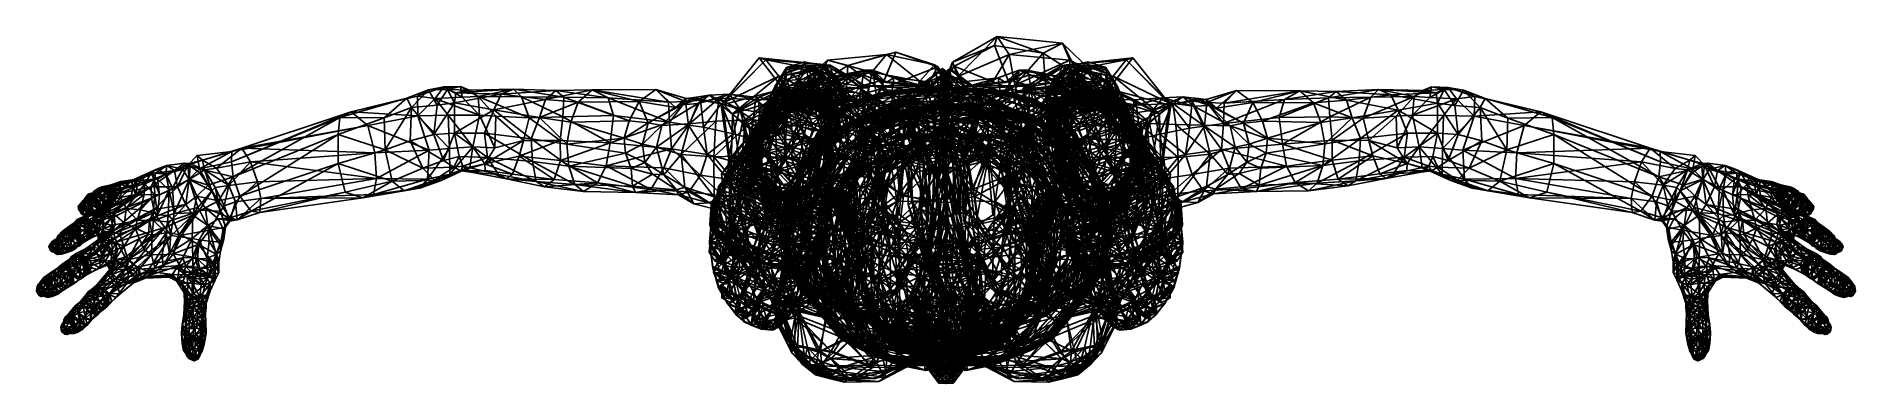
# Model space of a CAD drawing. Extents: x -472 to 472, y -81 to 99.
import ezdxf

# ---------------------------------------------------------------- set-up
doc = ezdxf.new("R2010")
doc.units = 0
doc.header["$MEASUREMENT"] = 0
for name, color, linetype in [('body', 250, 'Continuous'), ('bra', 7, 'Continuous'), ('eye_L', 7, 'Continuous'), ('eye_R', 7, 'Continuous'), ('Hair', 7, 'Continuous'), ('heel_L', 7, 'Continuous'), ('Heel_R', 7, 'Continuous'), ('pants', 7, 'Continuous'), ('shoe_strap_L', 7, 'Continuous'), ('shoe_strap_R', 7, 'Continuous'), ('Teeth_hi', 7, 'Continuous'), ('Teeth_low', 7, 'Continuous'), ('tongue', 7, 'Continuous')]:
    doc.layers.add(name, color=color, linetype=linetype)

msp = doc.modelspace()

# ---------------------------------------------------------------- meshes
at = {"layer": 'body'}
mesh = msp.add_polyface(dxfattribs=at)
corners = [(3.66, 85.48, 644.06), (4.5, 83.46, 668.38), (25.3, 94.22, 670.73), (26.8, 98.87, 636.15), (33, 89.45, 613.01), (35.9, 73.66, 590.4), (16.34, 61.66, 597.62), (6.31, 78.08, 619.17), (0.26, 78.64, 668.02), (0.25, 64.77, 696.35), (4.37, 67.5, 695.35), (0.99, 78.57, 667.5), (-0.52, 76.8, 646.58), (0.23, 77.2, 646.4), (0.95, 54.48, 611.61), (-0.41, 70.64, 628.49), (36.91, 69.79, 587.62), (18.22, 58.71, 594.96), (12.31, 68.87, 696), (16.12, 57.1, 720.87), (20.57, 64.72, 703.31), (8.95, 72.27, 908.07), (0.22, 70.79, 905.27), (0.22, 74.68, 944.95), (9.15, 75.38, 944.86), (0.22, 60.56, 1002.1), (8.3, 69.24, 978.78), (0.22, 69.99, 979.93), (10.26, 73.31, 886.34), (0.22, 66.55, 883.58), (23.95, 72.21, 875.27), (24.71, 66.07, 853.42), (6.88, 60.05, 851.59), (31.17, 74.95, 914.09), (34.37, 75.95, 896.29), (27.35, 77.38, 946.02), (28.61, 67.83, 980.18), (44.06, 73.31, 880.83), (34.16, 71.56, 699.57), (38.95, 54.84, 718.62)]
mesh.append_faces([[corners[k] for k in face] for face in [(25, 26, 27, 25)]], dxfattribs={"vtx0": -1, "vtx3": -1})
mesh.append_faces([[corners[k] for k in face] for face in [(0, 1, 2, 0), (2, 3, 0, 2), (4, 5, 6, 4), (6, 7, 4, 6), (8, 9, 10, 8), (10, 11, 8, 10), (12, 8, 11, 12), (11, 13, 12, 11), (14, 15, 7, 14), (7, 6, 14, 7), (16, 17, 6, 16), (6, 5, 16, 6), (3, 4, 7, 3), (7, 0, 3, 7), (18, 1, 11, 18), (11, 10, 18, 11), (10, 19, 20, 10), (20, 18, 10, 20), (21, 22, 23, 21), (23, 24, 21, 23), (28, 29, 22, 28), (22, 21, 28, 22), (30, 31, 32, 30), (32, 28, 30, 32), (21, 33, 34, 21), (34, 28, 21, 34), (21, 24, 35, 21), (35, 33, 21, 35), (26, 36, 35, 26), (35, 24, 26, 35), (28, 34, 37, 28), (0, 7, 15, 0), (15, 13, 0, 15), (1, 0, 13, 1), (13, 11, 1, 13), (38, 18, 20, 38), (20, 39, 38, 20), (1, 18, 38, 1), (38, 2, 1, 38), (26, 24, 23, 26), (23, 27, 26, 23), (29, 28, 32, 29)]], dxfattribs={"vtx2": -1, "vtx3": -1})
mesh = msp.add_polyface(dxfattribs=at)
corners = [(50.66, 90.16, 669.68), (34.16, 71.56, 699.57), (52.32, 67.42, 703.06), (45.25, 72.11, 520.31), (49.08, 67.9, 484.87), (28.76, 55.57, 485.98), (22.32, 56.4, 522.38), (52.12, 65.19, 462.37), (34.29, 54.38, 461.01), (38.68, 70.86, 570.23), (26.8, 98.87, 636.15), (25.3, 94.22, 670.73), (60.63, 95.42, 635.99), (33, 89.45, 613.01), (35.9, 73.66, 590.4), (64.49, 86.62, 612.25), (36.91, 69.79, 587.62), (64.2, 75.36, 590.63), (43.84, 55.76, 720.24), (52.47, 49.72, 723.77), (42.4, 81.4, 913.85), (38.16, 81.48, 945.81), (71.41, 75.75, 936.84), (36.11, 69.9, 982.13), (69.21, 68.52, 984.9), (24.71, 66.07, 853.42), (45.58, 62.53, 861.03), (47.52, 42.95, 825.46), (23.95, 72.21, 875.27), (44.06, 73.31, 880.83), (43.15, 78.84, 900.09), (61.8, 74.47, 905.45), (28.61, 67.83, 980.18), (22.58, 55.9, 1001.68), (39.93, 62.18, 991.96), (67.54, 73.66, 569.57), (10.26, 73.31, 886.34), (66.6, 70.48, 582.06), (17.17, 56.42, 571.52), (56, 64.05, 374.45), (58.16, 75.3, 341.57), (43.1, 62.37, 340.03), (43.24, 54.72, 368.44), (49.65, 62.53, 233.02), (43.55, 72, 255.46), (62.77, 84.1, 257.31), (40.33, 72.13, 296.22), (60.34, 83.88, 300.31), (54.72, 62.3, 431.57), (27.35, 77.38, 946.02), (31.17, 74.95, 914.09), (34.37, 75.95, 896.29), (49.63, 78.52, 893.36), (66.94, 63.99, 888.68), (65.39, 51.68, 1000.04), (38.95, 54.84, 718.62)]
mesh.append_faces([[corners[k] for k in face] for face in [(0, 1, 2, 0), (3, 4, 5, 3), (5, 6, 3, 5), (4, 7, 8, 4), (9, 3, 6, 9), (10, 11, 0, 10), (0, 12, 10, 0), (13, 10, 12, 13), (14, 13, 15, 14), (16, 14, 17, 16), (2, 18, 19, 2), (20, 21, 22, 20), (21, 23, 24, 21), (25, 26, 27, 25), (28, 29, 26, 28), (26, 25, 28, 26), (30, 20, 31, 30), (32, 33, 34, 32), (34, 23, 32, 34), (3, 9, 35, 3), (29, 28, 36, 29), (16, 37, 35, 16), (35, 9, 16, 35), (16, 9, 38, 16), (39, 40, 41, 39), (41, 42, 39, 41), (43, 44, 45, 43), (44, 46, 47, 44), (46, 41, 40, 46), (8, 7, 48, 8), (21, 49, 32, 21), (32, 23, 21, 32), (50, 49, 21, 50), (21, 20, 50, 21), (51, 50, 20, 51), (20, 30, 51, 20), (29, 51, 30, 29), (30, 52, 29, 30), (26, 29, 53, 26), (34, 54, 24, 34), (24, 23, 34, 24), (18, 2, 1, 18), (1, 55, 18, 1)]], dxfattribs={"vtx2": -1, "vtx3": -1})
mesh.append_faces([[corners[k] for k in face] for face in [(11, 1, 0, 11)]], dxfattribs={"vtx3": -1})
mesh = msp.add_polyface(dxfattribs=at)
corners = [(52.32, 67.42, 703.06), (69.3, 78.37, 666.36), (50.66, 90.16, 669.68), (65.72, 57.84, 703.83), (80.48, 66.03, 668.2), (60.63, 95.42, 635.99), (76.11, 80.49, 636.66), (64.2, 75.36, 590.63), (64.49, 86.62, 612.25), (82.37, 75.6, 617.53), (33, 89.45, 613.01), (35.9, 73.66, 590.4), (66.6, 70.48, 582.06), (36.91, 69.79, 587.62), (75.8, 70.48, 483.14), (49.08, 67.9, 484.87), (45.25, 72.11, 520.31), (72.5, 74.27, 519.52), (52.12, 65.19, 462.37), (76.63, 68.16, 462.98), (66.94, 63.99, 888.68), (44.06, 73.31, 880.83), (49.63, 78.52, 893.36), (61.8, 74.47, 905.45), (71.41, 75.75, 936.84), (42.4, 81.4, 913.85), (69.21, 68.52, 984.9), (38.16, 81.48, 945.81), (81.39, 60.32, 908.71), (43.15, 78.84, 900.09), (79.19, 64.39, 435.16), (67.54, 73.66, 569.57), (81.96, 67.32, 594.46), (79.66, 65.45, 583.62), (62.77, 84.1, 257.31), (65.68, 81.34, 245), (49.65, 62.53, 233.02), (60.34, 83.88, 300.31), (43.55, 72, 255.46), (84.61, 71.66, 355.35), (58.16, 75.3, 341.57), (56, 64.05, 374.45), (79.6, 65.23, 381.75), (67.46, 69.02, 198.43), (55.47, 60.03, 198.08), (40.33, 72.13, 296.22), (69.89, 69.83, 119.55), (68.09, 77.37, 106.99), (55.66, 66.79, 101.92), (62.27, 64.16, 116.18), (66.88, 82.18, 91.33), (53.18, 68.49, 90.19), (80.26, 68.15, 118.67), (85.07, 75.64, 104.54), (70.22, 67.87, 123.96), (63.44, 63.08, 121.39), (64.52, 61, 128.18), (68.42, 80.99, 81.91), (55.9, 66.52, 80.46)]
mesh.append_faces([[corners[k] for k in face] for face in [(0, 1, 2, 0), (1, 0, 3, 1), (3, 4, 1, 3), (5, 2, 1, 5), (1, 6, 5, 1), (7, 8, 9, 7), (8, 5, 6, 8), (5, 8, 10, 5), (8, 7, 11, 8), (7, 12, 13, 7), (14, 15, 16, 14), (16, 17, 14, 16), (18, 15, 14, 18), (14, 19, 18, 14), (20, 21, 22, 20), (22, 23, 20, 22), (24, 23, 25, 24), (26, 24, 27, 26), (23, 24, 28, 23), (23, 22, 29, 23), (18, 19, 30, 18), (31, 17, 16, 31), (12, 7, 32, 12), (31, 12, 33, 31), (34, 35, 36, 34), (37, 34, 38, 37), (39, 40, 41, 39), (41, 42, 39, 41), (37, 40, 39, 37), (43, 44, 36, 43), (36, 35, 43, 36), (40, 37, 45, 40), (46, 47, 48, 46), (48, 49, 46, 48), (50, 51, 48, 50), (48, 47, 50, 48), (47, 46, 52, 47), (50, 47, 53, 50), (54, 55, 56, 54), (57, 58, 51, 57), (51, 50, 57, 51), (49, 55, 54, 49), (54, 46, 49, 54)]], dxfattribs={"vtx2": -1, "vtx3": -1})
mesh = msp.add_polyface(dxfattribs=at)
corners = [(-96.91, 49.57, 581.86), (-97.96, 49.05, 617.01), (-81.73, 61.65, 593.84), (-90.08, 54.81, 630.34), (-91.91, 45.24, 662.96), (-99.69, 55.61, 998.83), (-98.55, 66.25, 983.85), (-117.49, 66.83, 976.75), (-119.15, 54.97, 992.33), (-120.24, 36.47, 993.89), (-112.15, 68.9, 958.91), (-97.29, 67.22, 954.15), (-91.44, 45.57, 913.09), (-97.83, 44.98, 924.57), (-96.57, 59.39, 931.83), (-89.38, 60.79, 920.56), (-102.5, 46.51, 934.37), (-106.7, 61.19, 938.48), (-110.26, 48.46, 926.97), (-116.46, 63.98, 935.52), (-122.6, 68.41, 950.96), (-94.25, 48.83, 442), (-96.46, 54.18, 476.41), (-86.66, 60.49, 462.16), (-110.46, 58.77, 236.86), (-106.22, 29.97, 233.47), (-111.23, 30.65, 263.24), (-115.78, 64.29, 262.78), (-105.25, 54.51, 350.47), (-116.48, 63.25, 301.02), (-111.25, 26.75, 299.88), (-96.75, 87.83, 297.09), (-93.15, 86.83, 250.44), (-84.16, 71.7, 355.38), (-96.34, 47.4, 141.32), (-97.24, 48.19, 123.6), (-95.09, 41.06, 121.9), (-86.52, 78.37, 230.32), (-83.65, 72.01, 197.81), (-93.24, 64.01, 197.63), (-104.13, 52.76, 196.23), (-99.22, 34.3, 379.71), (-95.03, 45.67, 383.71), (-91.31, 51.38, 376.83), (-101.9, 51.18, 102.34), (-99.04, 34.47, 105.18), (-84.66, 72.29, 945.83), (-82.91, 65.89, 983.73), (-82.28, 53.31, 999.51), (-102.98, 36.98, 998.41), (-83.84, 36.2, 998.72), (-79.15, 65.23, 381.78), (-96.85, 50.83, 93.49), (-89.4, 59.12, 113.89), (-85.89, 54.59, 126.78), (-99.47, 49.88, 168.95), (-89.76, 58.41, 169.55)]
mesh.append_faces([[corners[k] for k in face] for face in [(24, 38, 39, 24)]], dxfattribs={"vtx0": -1, "vtx2": -1, "vtx3": -1})
mesh.append_faces([[corners[k] for k in face] for face in [(24, 39, 40, 24)]], dxfattribs={"vtx0": -1, "vtx3": -1})
mesh.append_faces([[corners[k] for k in face] for face in [(0, 1, 2, 0), (3, 1, 4, 3), (5, 6, 7, 5), (5, 8, 9, 5), (10, 7, 6, 10), (6, 11, 10, 6), (12, 13, 14, 12), (14, 15, 12, 14), (13, 16, 17, 13), (17, 14, 13, 17), (17, 16, 18, 17), (18, 19, 17, 18), (17, 19, 20, 17), (17, 10, 11, 17), (11, 14, 17, 11), (21, 22, 23, 21), (24, 25, 26, 24), (26, 27, 24, 26), (28, 29, 30, 28), (29, 31, 32, 29), (32, 27, 29, 32), (33, 31, 29, 33), (29, 28, 33, 29), (24, 37, 38, 24), (25, 24, 40, 25), (37, 24, 27, 37), (27, 32, 37, 27), (28, 41, 42, 28), (42, 43, 28, 42), (35, 44, 45, 35), (14, 11, 46, 14), (11, 6, 47, 11), (6, 5, 48, 6), (5, 49, 50, 5), (28, 43, 51, 28), (35, 54, 53, 35), (53, 44, 35, 53), (34, 55, 56, 34), (40, 39, 56, 40), (56, 55, 40, 56)]], dxfattribs={"vtx2": -1, "vtx3": -1})
mesh.append_faces([[corners[k] for k in face] for face in [(34, 35, 36, 34), (52, 44, 53, 52)]], dxfattribs={"vtx3": -1})
mesh = msp.add_polyface(dxfattribs=at)
corners = [(-82.65, 62.72, 639.52), (-78.74, 62.73, 666.44), (-68.08, 72.85, 664.25), (-72.05, 74.24, 519.54), (-75.35, 70.5, 483.15), (-96.46, 54.18, 476.41), (-66.11, 68.64, 590.7), (-81.73, 61.65, 593.84), (-81.19, 68.22, 616.1), (-66.23, 76.2, 611.48), (-75.09, 74.33, 635.31), (-90.08, 54.81, 630.34), (-89.38, 60.79, 920.56), (-84.66, 72.29, 945.83), (-70.99, 75.66, 936.9), (-80.89, 60.35, 908.62), (-61.35, 74.47, 905.45), (-82.91, 65.89, 983.73), (-68.79, 65.26, 984.86), (-67.88, 65.75, 582.19), (-79.98, 60.69, 583.39), (-67.35, 71.37, 569.51), (-82.51, 67.49, 169.08), (-89.76, 58.41, 169.55), (-93.24, 64.01, 197.63), (-83.65, 72.01, 197.81), (-84.16, 71.7, 355.38), (-79.15, 65.23, 381.78), (-55.55, 64.06, 374.48), (-59.89, 83.95, 300.31), (-96.75, 87.83, 297.09), (-93.15, 86.83, 250.44), (-80.15, 62.69, 141.05), (-71.84, 64.5, 141.62), (-69.94, 65.88, 129.44), (-79.54, 64.29, 129.34), (-70.84, 65.54, 167.7), (-67.02, 69.06, 198.42), (-86.52, 78.37, 230.32), (-65.24, 81.4, 244.99), (-62.32, 84.16, 257.3), (-85.69, 78.46, 92.35), (-94.69, 51.97, 73.07), (-98.1, 50.93, 81.05), (-84.63, 75.64, 104.54), (-79.82, 68.15, 118.67), (-69.44, 69.83, 119.55), (-67.64, 77.37, 106.99), (-66.44, 82.18, 91.33), (-79.11, 66.18, 123.58), (-67.98, 80.99, 81.91), (-73.1, 48, 69.24), (-88.15, 51.58, 69.39), (-82.59, 78.73, 80.74), (-69.78, 67.88, 123.95), (-96.57, 59.39, 931.83), (-97.29, 67.22, 954.15), (-105.25, 54.51, 350.47)]
mesh.append_faces([[corners[k] for k in face] for face in [(0, 1, 2, 0), (3, 4, 5, 3), (6, 7, 8, 6), (8, 9, 6, 8), (10, 8, 11, 10), (12, 13, 14, 12), (14, 15, 12, 14), (15, 14, 16, 15), (13, 17, 18, 13), (7, 6, 19, 7), (20, 19, 21, 20), (22, 23, 24, 22), (24, 25, 22, 24), (26, 27, 28, 26), (29, 30, 26, 29), (31, 30, 29, 31), (32, 33, 34, 32), (34, 35, 32, 34), (22, 36, 33, 22), (33, 32, 22, 33), (22, 25, 37, 22), (38, 39, 37, 38), (37, 25, 38, 37), (31, 40, 39, 31), (39, 38, 31, 39), (41, 42, 43, 41), (43, 44, 41, 43), (45, 46, 47, 45), (47, 44, 45, 47), (48, 41, 44, 48), (44, 47, 48, 44), (49, 35, 34, 49), (50, 51, 52, 50), (52, 53, 50, 52), (41, 48, 50, 41), (50, 53, 41, 50), (42, 41, 53, 42), (53, 52, 42, 53), (46, 45, 49, 46), (49, 54, 46, 49), (13, 12, 55, 13), (17, 13, 56, 17), (27, 26, 57, 27)]], dxfattribs={"vtx2": -1, "vtx3": -1})
mesh = msp.add_polyface(dxfattribs=at)
corners = [(-50.69, 83.86, 667.91), (-68.08, 72.85, 664.25), (-51.78, 66.96, 702.78), (-78.74, 62.73, 666.44), (-65.05, 57.34, 703.42), (-61.17, 86.6, 634.9), (-75.09, 74.33, 635.31), (-82.65, 62.72, 639.52), (-66.23, 76.2, 611.48), (-81.19, 68.22, 616.1), (-40.54, 67.78, 591.6), (-66.11, 68.64, 590.7), (-38.29, 80.43, 613.72), (-40.78, 65.13, 588.63), (-67.88, 65.75, 582.19), (-75.35, 70.5, 483.15), (-72.05, 74.24, 519.54), (-44.84, 72.09, 520.34), (-48.63, 67.97, 484.88), (-51.78, 65.06, 462.37), (-76.16, 67.9, 462.98), (-66.5, 63.99, 888.68), (-61.35, 74.47, 905.45), (-49.19, 78.52, 893.36), (-43.62, 73.31, 880.83), (-41.96, 81.4, 913.85), (-70.99, 75.66, 936.9), (-37.72, 81.48, 945.81), (-68.79, 65.26, 984.86), (-35.67, 66.37, 982.14), (-80.89, 60.35, 908.62), (-84.66, 72.29, 945.83), (-67.35, 71.37, 569.51), (-39.52, 69.13, 570.25), (-62.32, 84.16, 257.3), (-43.09, 72.06, 255.5), (-49.19, 62.58, 233.09), (-65.24, 81.4, 244.99), (-59.89, 83.95, 300.31), (-55.55, 64.06, 374.48), (-57.71, 75.35, 341.59), (-84.16, 71.7, 355.38), (-93.15, 86.83, 250.44), (-67.02, 69.06, 198.42), (-70.84, 65.54, 167.7), (-82.51, 67.49, 169.08), (-69.44, 69.83, 119.55), (-61.82, 64.16, 116.18), (-55.22, 66.79, 101.92), (-67.64, 77.37, 106.99), (-66.44, 82.18, 91.33), (-52.73, 68.49, 90.19), (-69.94, 65.88, 129.44), (-69.78, 67.88, 123.95), (-79.11, 66.18, 123.58), (-67.98, 80.99, 81.91), (-55.46, 66.52, 80.46), (-62.76, 41.49, 69.95), (-45.14, 62.53, 861.03)]
mesh.append_faces([[corners[k] for k in face] for face in [(0, 1, 2, 0), (1, 3, 4, 1), (5, 6, 1, 5), (1, 0, 5, 1), (1, 6, 7, 1), (6, 5, 8, 6), (8, 9, 6, 8), (10, 11, 8, 10), (8, 12, 10, 8), (13, 14, 11, 13), (11, 10, 13, 11), (15, 16, 17, 15), (17, 18, 15, 17), (19, 20, 15, 19), (15, 18, 19, 15), (21, 22, 23, 21), (23, 24, 21, 23), (25, 22, 26, 25), (26, 27, 25, 26), (27, 26, 28, 27), (28, 29, 27, 28), (22, 21, 30, 22), (28, 26, 31, 28), (32, 33, 17, 32), (17, 16, 32, 17), (32, 14, 13, 32), (34, 35, 36, 34), (36, 37, 34, 36), (35, 34, 38, 35), (39, 40, 41, 39), (41, 40, 38, 41), (38, 34, 42, 38), (43, 44, 45, 43), (43, 37, 36, 43), (46, 47, 48, 46), (48, 49, 46, 48), (50, 49, 48, 50), (48, 51, 50, 48), (52, 53, 54, 52), (55, 56, 57, 55), (55, 50, 51, 55), (51, 56, 55, 51), (47, 46, 53, 47), (21, 24, 58, 21)]], dxfattribs={"vtx2": -1, "vtx3": -1})
mesh = msp.add_polyface(dxfattribs=at)
corners = [(-51.78, 66.96, 702.78), (-33.71, 71.58, 699.57), (-50.69, 83.86, 667.91), (-44.84, 72.09, 520.34), (-21.94, 56.42, 522.4), (-28.3, 55.64, 486), (-48.63, 67.97, 484.88), (-33.95, 54.37, 461.01), (-51.78, 65.06, 462.37), (-39.52, 69.13, 570.25), (-18.42, 55.51, 571.81), (-38.29, 80.43, 613.72), (-13.38, 75.62, 619.32), (-20.52, 59.3, 598.63), (-40.54, 67.78, 591.6), (-40.78, 65.13, 588.63), (-30.72, 89.57, 636.43), (-61.17, 86.6, 634.9), (-25.76, 90.78, 670.24), (-66.23, 76.2, 611.48), (-23.51, 72.21, 875.27), (-24.27, 66.07, 853.42), (-45.14, 62.53, 861.03), (-43.62, 73.31, 880.83), (-42.71, 78.84, 900.09), (-49.19, 78.52, 893.36), (-61.35, 74.47, 905.45), (-41.96, 81.4, 913.85), (-28.17, 67.48, 980.2), (-35.67, 66.37, 982.14), (-39.49, 60.95, 991.96), (-22.14, 55.87, 1001.7), (-33.92, 75.95, 896.29), (-9.82, 73.31, 886.34), (-67.35, 71.37, 569.51), (-21.98, 56.54, 595.96), (-43.09, 72.06, 255.5), (-39.88, 72.19, 296.24), (-42, 36.15, 295.86), (-55.55, 64.06, 374.48), (-42.79, 54.74, 368.47), (-42.65, 62.43, 340.06), (-57.71, 75.35, 341.59), (-59.89, 83.95, 300.31), (-54.64, 61.7, 431.53), (-37.72, 81.48, 945.81), (-26.91, 77.38, 946.02), (-30.73, 74.95, 914.09), (-68.79, 65.26, 984.86), (-43.44, 55.9, 720.36), (-38.56, 55.02, 718.75), (-20.11, 65.13, 703.45)]
mesh.append_faces([[corners[k] for k in face] for face in [(0, 1, 2, 0), (3, 4, 5, 3), (5, 6, 3, 5), (7, 8, 6, 7), (6, 5, 7, 6), (9, 10, 4, 9), (4, 3, 9, 4), (11, 12, 13, 11), (13, 14, 11, 13), (15, 14, 13, 15), (16, 17, 2, 16), (2, 18, 16, 2), (11, 19, 17, 11), (17, 16, 11, 17), (20, 21, 22, 20), (22, 23, 20, 22), (24, 25, 26, 24), (26, 27, 24, 26), (28, 29, 30, 28), (30, 31, 28, 30), (23, 32, 33, 23), (15, 9, 34, 15), (10, 9, 15, 10), (15, 35, 10, 15), (36, 37, 38, 36), (39, 40, 41, 39), (41, 42, 39, 41), (43, 37, 36, 43), (42, 41, 37, 42), (37, 43, 42, 37), (44, 8, 7, 44), (45, 29, 28, 45), (28, 46, 45, 28), (47, 27, 45, 47), (45, 46, 47, 45), (32, 24, 27, 32), (27, 47, 32, 27), (23, 25, 24, 23), (24, 32, 23, 24), (30, 29, 48, 30), (49, 50, 1, 49), (1, 0, 49, 1), (1, 50, 51, 1)]], dxfattribs={"vtx2": -1, "vtx3": -1})
mesh.append_faces([[corners[k] for k in face] for face in [(18, 2, 1, 18)]], dxfattribs={"vtx3": -1})
mesh = msp.add_polyface(dxfattribs=at)
corners = [(-5.67, 84.14, 644.2), (-30.72, 89.57, 636.43), (-25.76, 90.78, 670.24), (-4.01, 83.1, 668.37), (0.26, 78.64, 668.02), (-0.48, 78.52, 667.5), (-3.83, 67.97, 695.42), (0.25, 64.77, 696.35), (-0.52, 76.8, 646.58), (-1.31, 77.04, 646.42), (-13.38, 75.62, 619.32), (-3.25, 70.29, 628.59), (-5.74, 54.14, 611.75), (-38.29, 80.43, 613.72), (-11.79, 69.37, 696.11), (-20.11, 65.13, 703.45), (-15.68, 57.24, 720.93), (-8.51, 72.27, 908.07), (-8.71, 75.38, 944.85), (0.22, 74.68, 944.95), (0.22, 70.79, 905.27), (0.22, 60.56, 1002.1), (0.22, 69.99, 979.93), (-7.86, 69.26, 978.82), (-28.17, 67.48, 980.2), (-22.14, 55.87, 1001.7), (-9.82, 73.31, 886.34), (0.22, 66.55, 883.58), (-23.51, 72.21, 875.27), (-6.43, 60.05, 851.59), (-24.27, 66.07, 853.42), (-33.92, 75.95, 896.29), (-30.73, 74.95, 914.09), (-26.91, 77.38, 946.02), (-43.62, 73.31, 880.83), (-33.71, 71.58, 699.57), (-1.4, 68.6, 631.64), (-2.41, 53.23, 613.45), (0.22, 57.26, 851.77), (0.23, 77.2, 646.4), (-0.41, 70.64, 628.49)]
mesh.append_faces([[corners[k] for k in face] for face in [(0, 1, 2, 0), (2, 3, 0, 2), (4, 5, 6, 4), (6, 7, 4, 6), (8, 9, 5, 8), (5, 4, 8, 5), (10, 11, 12, 10), (1, 0, 10, 1), (10, 13, 1, 10), (14, 6, 5, 14), (5, 3, 14, 5), (6, 14, 15, 6), (15, 16, 6, 15), (17, 18, 19, 17), (19, 20, 17, 19), (21, 22, 23, 21), (23, 24, 25, 23), (26, 17, 20, 26), (20, 27, 26, 20), (28, 26, 29, 28), (29, 30, 28, 29), (17, 26, 31, 17), (31, 32, 17, 31), (17, 32, 33, 17), (33, 18, 17, 33), (23, 18, 33, 23), (33, 24, 23, 33), (26, 28, 34, 26), (0, 9, 11, 0), (11, 10, 0, 11), (3, 5, 9, 3), (9, 0, 3, 9), (15, 14, 35, 15), (3, 2, 35, 3), (35, 14, 3, 35), (9, 8, 36, 9), (36, 11, 9, 36), (11, 36, 37, 11), (23, 22, 19, 23), (19, 18, 23, 19), (27, 38, 29, 27), (29, 26, 27, 29), (39, 40, 36, 39), (36, 8, 39, 36)]], dxfattribs={"vtx2": -1, "vtx3": -1})
mesh = msp.add_polyface(dxfattribs=at)
corners = [(69.3, 78.37, 666.36), (80.48, 66.03, 668.2), (84.46, 66.93, 640.82), (76.11, 80.49, 636.66), (76.63, 68.16, 462.98), (75.8, 70.48, 483.14), (96.97, 54.19, 476.41), (82.37, 75.6, 617.53), (81.96, 67.32, 594.46), (64.2, 75.36, 590.63), (64.49, 86.62, 612.25), (92.02, 57.55, 631.33), (99.86, 50.82, 617.78), (71.41, 75.75, 936.84), (85.08, 72.24, 945.78), (90.04, 60.63, 920.9), (81.39, 60.32, 908.71), (66.94, 63.99, 888.68), (61.8, 74.47, 905.45), (69.21, 68.52, 984.9), (83.33, 66.2, 983.81), (72.5, 74.27, 519.52), (67.54, 73.66, 569.57), (98.12, 51.84, 582.43), (79.66, 65.45, 583.62), (66.6, 70.48, 582.06), (82.95, 67.47, 169.06), (84.09, 71.98, 197.78), (93.69, 63.98, 197.47), (84.61, 71.66, 355.35), (97.2, 87.76, 297.06), (60.34, 83.88, 300.31), (93.6, 86.77, 250.39), (62.77, 84.1, 257.31), (80.6, 62.68, 141.05), (72.29, 64.49, 141.62), (71.28, 65.52, 167.71), (86.97, 78.33, 230.28), (110.91, 58.74, 236.61), (67.46, 69.02, 198.43), (65.68, 81.34, 245), (80.79, 65.16, 387.36), (79.6, 65.23, 381.75), (56, 64.05, 374.45), (85.07, 75.64, 104.54), (80.26, 68.15, 118.67), (97.29, 50.83, 93.49), (86.13, 78.46, 92.35), (98.54, 50.93, 81.05), (68.09, 77.37, 106.99), (66.88, 82.18, 91.33), (79.55, 66.18, 123.59), (70.22, 67.87, 123.96), (70.39, 65.88, 129.45), (79.98, 64.29, 129.34), (68.42, 80.99, 81.91), (83.03, 78.73, 80.74), (88.6, 51.58, 69.39), (95.13, 51.97, 73.07), (89.84, 59.12, 113.89), (69.89, 69.83, 119.55), (97.78, 66.02, 954.24), (97.33, 59.1, 932.32), (98.97, 63.24, 983.85)]
mesh.append_faces([[corners[k] for k in face] for face in [(0, 1, 2, 0), (2, 3, 0, 2), (4, 5, 6, 4), (7, 8, 9, 7), (3, 7, 10, 3), (7, 11, 12, 7), (11, 7, 3, 11), (3, 2, 11, 3), (13, 14, 15, 13), (16, 17, 18, 16), (19, 20, 14, 19), (14, 13, 19, 14), (21, 22, 23, 21), (8, 24, 25, 8), (26, 27, 28, 26), (29, 30, 31, 29), (32, 33, 31, 32), (31, 30, 32, 31), (26, 34, 35, 26), (35, 36, 26, 35), (27, 37, 38, 27), (26, 36, 39, 26), (39, 27, 26, 39), (37, 27, 39, 37), (39, 40, 37, 39), (32, 37, 40, 32), (40, 33, 32, 40), (41, 42, 43, 41), (44, 45, 46, 44), (47, 44, 48, 47), (45, 44, 49, 45), (44, 47, 50, 44), (51, 52, 53, 51), (53, 54, 51, 53), (55, 56, 57, 55), (47, 56, 55, 47), (55, 50, 47, 55), (56, 47, 58, 56), (45, 51, 59, 45), (60, 52, 51, 60), (51, 45, 60, 51), (14, 61, 62, 14), (20, 63, 61, 20), (61, 14, 20, 61)]], dxfattribs={"vtx2": -1, "vtx3": -1})
mesh = msp.add_polyface(dxfattribs=at)
corners = [(94.99, 49.05, 442), (95.25, 46.18, 413.06), (85.46, 49.33, 411.49), (96.97, 54.19, 476.41), (96.31, 55.93, 519.51), (112.46, 27.93, 517.98), (98.12, 51.84, 582.43), (116.69, 27.47, 580.51), (93.16, 46.29, 663.64), (99.86, 50.82, 617.78), (92.02, 57.55, 631.33), (117.86, 64.2, 976.55), (98.97, 63.24, 983.85), (100.14, 53.99, 998.94), (119.5, 53.25, 992.13), (112.68, 67, 958.98), (97.78, 66.02, 954.24), (92.08, 45.54, 913.41), (90.04, 60.63, 920.9), (97.33, 59.1, 932.32), (98.58, 44.94, 925.07), (107.49, 60.66, 938.97), (103.2, 46.43, 934.79), (117.24, 63.44, 935.96), (111.17, 48.3, 927.67), (123.14, 67.57, 951.04), (96.29, 45.42, 395.4), (95.47, 45.68, 383.69), (88.8, 52.59, 388.13), (110.91, 58.74, 236.61), (116.23, 64.24, 262.6), (111.69, 30.61, 262.88), (116.93, 63.18, 300.92), (93.6, 86.77, 250.39), (97.2, 87.76, 297.06), (84.61, 71.66, 355.35), (105.69, 54.47, 350.45), (96.79, 47.39, 141.15), (95.53, 41.06, 121.9), (97.68, 48.18, 123.6), (99.92, 49.87, 168.64), (104.58, 52.74, 195.9), (100.01, 29.84, 193.61), (93.69, 63.98, 197.47), (84.09, 71.98, 197.78), (106.68, 29.96, 232.97), (86.97, 78.33, 230.28), (91.75, 51.36, 376.8), (97.29, 50.83, 93.49), (98.54, 50.93, 81.05), (85.07, 75.64, 104.54), (95.13, 51.97, 73.07), (108.12, 27.11, 53.44), (86.13, 78.46, 92.35), (88.6, 51.58, 69.39), (108.08, 33.8, 46.37), (85.08, 72.24, 945.78), (79.6, 65.23, 381.75), (89.84, 59.12, 113.89), (102.34, 51.18, 102.34), (86.33, 54.59, 126.77), (90.2, 58.4, 169.42), (86.48, 53.83, 141.89)]
mesh.append_faces([[corners[k] for k in face] for face in [(44, 29, 43, 44)]], dxfattribs={"vtx0": -1, "vtx1": -1, "vtx3": -1})
mesh.append_faces([[corners[k] for k in face] for face in [(0, 1, 2, 0), (3, 4, 5, 3), (4, 6, 7, 4), (8, 9, 10, 8), (11, 12, 13, 11), (13, 14, 11, 13), (15, 16, 12, 15), (12, 11, 15, 12), (17, 18, 19, 17), (19, 20, 17, 19), (20, 19, 21, 20), (21, 22, 20, 21), (21, 23, 24, 21), (24, 22, 21, 24), (21, 15, 25, 21), (21, 19, 16, 21), (16, 15, 21, 16), (26, 27, 28, 26), (29, 30, 31, 29), (32, 30, 33, 32), (33, 34, 32, 33), (35, 36, 32, 35), (32, 34, 35, 32), (40, 41, 42, 40), (29, 41, 43, 29), (41, 29, 45, 41), (46, 33, 30, 46), (30, 29, 46, 30), (36, 47, 27, 36), (48, 49, 50, 48), (51, 49, 52, 51), (49, 51, 53, 49), (54, 51, 55, 54), (19, 18, 56, 19), (36, 35, 57, 36), (39, 59, 58, 39), (37, 39, 60, 37), (61, 40, 37, 61), (37, 62, 61, 37), (41, 40, 61, 41), (61, 43, 41, 61)]], dxfattribs={"vtx2": -1, "vtx3": -1})
mesh.append_faces([[corners[k] for k in face] for face in [(37, 38, 39, 37), (48, 58, 59, 48)]], dxfattribs={"vtx3": -1})
mesh = msp.add_polyface(dxfattribs=at)
corners = [(-84.01, 55.78, 438.2), (-78.6, 63.55, 435.13), (-80.04, 62.26, 407.18), (-84.55, 48.61, 411.46), (-96.46, 54.18, 476.41), (-95.84, 55.95, 519.52), (-72.05, 74.24, 519.54), (-76.16, 67.9, 462.98), (-86.66, 60.49, 462.16), (-75.35, 70.5, 483.15), (-81.73, 61.65, 593.84), (-79.98, 60.69, 583.39), (-96.91, 49.57, 581.86), (-97.96, 49.05, 617.01), (-90.08, 54.81, 630.34), (-81.19, 68.22, 616.1), (-82.65, 62.72, 639.52), (-75.09, 74.33, 635.31), (-83.94, 53.81, 668.23), (-78.74, 62.73, 666.44), (-76.24, 47.38, 700.52), (-65.05, 57.34, 703.42), (-79.1, 45.45, 893.74), (-80.89, 60.35, 908.62), (-66.5, 63.99, 888.68), (-91.44, 45.57, 913.09), (-89.38, 60.79, 920.56), (-68.79, 65.26, 984.86), (-82.91, 65.89, 983.73), (-82.28, 53.31, 999.51), (-64.95, 50.24, 1000.03), (-94.25, 48.83, 442), (-67.35, 71.37, 569.51), (-67.88, 65.75, 582.19), (-79.15, 65.23, 381.78), (-91.31, 51.38, 376.83), (-95.03, 45.67, 383.71), (-88.36, 52.58, 388.16), (-85.89, 54.59, 126.78), (-86.04, 53.84, 141.95), (-80.15, 62.69, 141.05), (-79.54, 64.29, 129.34), (-89.76, 58.41, 169.55), (-82.51, 67.49, 169.08), (-86.11, 48.8, 391.11), (-80.35, 65.16, 387.38), (-96.85, 50.83, 93.49), (-79.82, 68.15, 118.67), (-84.63, 75.64, 104.54), (-98.1, 50.93, 81.05), (-79.11, 66.18, 123.58), (-89.4, 59.12, 113.89), (-98.55, 66.25, 983.85), (-96.34, 47.4, 141.32)]
mesh.append_faces([[corners[k] for k in face] for face in [(0, 1, 2, 0), (2, 3, 0, 2), (4, 5, 6, 4), (7, 8, 4, 7), (4, 9, 7, 4), (10, 11, 12, 10), (13, 14, 15, 13), (15, 10, 13, 15), (14, 16, 17, 14), (18, 19, 16, 18), (16, 14, 18, 16), (20, 21, 19, 20), (19, 18, 20, 19), (22, 23, 24, 22), (25, 26, 23, 25), (23, 22, 25, 23), (27, 28, 29, 27), (29, 30, 27, 29), (8, 7, 1, 8), (1, 0, 8, 1), (8, 0, 31, 8), (12, 32, 6, 12), (6, 5, 12, 6), (33, 11, 10, 33), (32, 12, 11, 32), (34, 35, 36, 34), (36, 37, 34, 36), (38, 39, 40, 38), (40, 41, 38, 40), (40, 39, 42, 40), (42, 43, 40, 42), (34, 37, 44, 34), (44, 45, 34, 44), (46, 47, 48, 46), (48, 49, 46, 48), (50, 51, 38, 50), (38, 41, 50, 38), (47, 46, 51, 47), (51, 50, 47, 51), (29, 28, 52, 29), (42, 39, 53, 42), (45, 44, 3, 45), (3, 2, 45, 3)]], dxfattribs={"vtx2": -1, "vtx3": -1})
mesh = msp.add_polyface(dxfattribs=at)
corners = [(-65.05, 57.34, 703.42), (-76.24, 47.38, 700.52), (-61.77, 42.78, 726.22), (-51.78, 66.96, 702.78), (-68.08, 72.85, 664.25), (-56.27, 61.95, 403.29), (-80.04, 62.26, 407.18), (-78.6, 63.55, 435.13), (-54.64, 61.7, 431.53), (-52.07, 49.8, 723.85), (-66.5, 63.99, 888.68), (-63.14, 46.06, 859.77), (-79.1, 45.45, 893.74), (-76.16, 67.9, 462.98), (-51.78, 65.06, 462.37), (-57.7, 62.3, 383.92), (-80.35, 65.16, 387.38), (-59.67, 58.18, 166.94), (-55.02, 60.06, 198.16), (-54.57, 46.53, 196.73), (-64.55, 50.94, 127.2), (-64.08, 61, 128.19), (-64.25, 59.7, 141.36), (-64.56, 48.2, 141.31), (-69.94, 65.88, 129.44), (-71.84, 64.5, 141.62), (-59.14, 46.98, 166.37), (-70.84, 65.54, 167.7), (-49.19, 62.58, 233.09), (-50.42, 45.96, 228.92), (-67.02, 69.06, 198.42), (-51.98, 57.2, 393.36), (-46.94, 55.55, 389.28), (-50.51, 54.04, 401.69), (-55.55, 64.06, 374.48), (-79.15, 65.23, 381.78), (-52.73, 68.49, 90.19), (-55.22, 66.79, 101.92), (-60.82, 30.57, 77.73), (-62.76, 52.06, 118.07), (-62.99, 63.08, 121.4), (-69.78, 67.88, 123.95), (-61.82, 64.16, 116.18), (-61.26, 52.77, 108.28), (-59.6, 38.16, 98.27), (-62.76, 41.49, 69.95), (-73.1, 48, 69.24), (-67.98, 80.99, 81.91), (-55.46, 66.52, 80.46), (-60.01, 36.02, 73.19), (-46.9, 53.92, 424.74), (-45.14, 62.53, 861.03), (-68.79, 65.26, 984.86), (-64.95, 50.24, 1000.03), (-39.49, 60.95, 991.96)]
mesh.append_faces([[corners[k] for k in face] for face in [(37, 43, 44, 37)]], dxfattribs={"vtx0": -1, "vtx2": -1, "vtx3": -1})
mesh.append_faces([[corners[k] for k in face] for face in [(0, 1, 2, 0), (0, 3, 4, 0), (5, 6, 7, 5), (7, 8, 5, 7), (3, 0, 9, 3), (10, 11, 12, 10), (7, 13, 14, 7), (14, 8, 7, 14), (15, 16, 6, 15), (6, 5, 15, 6), (17, 18, 19, 17), (20, 21, 22, 20), (22, 23, 20, 22), (24, 25, 22, 24), (22, 21, 24, 22), (23, 22, 17, 23), (17, 26, 23, 17), (25, 27, 17, 25), (17, 22, 25, 17), (18, 28, 29, 18), (27, 30, 18, 27), (18, 17, 27, 18), (28, 18, 30, 28), (15, 31, 32, 15), (15, 5, 33, 15), (33, 31, 15, 33), (34, 35, 16, 34), (16, 15, 34, 16), (36, 37, 38, 36), (39, 40, 21, 39), (21, 20, 39, 21), (41, 24, 21, 41), (21, 40, 41, 21), (37, 42, 43, 37), (45, 46, 47, 45), (48, 36, 49, 48), (41, 40, 42, 41), (39, 43, 42, 39), (42, 40, 39, 42), (5, 8, 50, 5), (51, 11, 10, 51), (52, 53, 54, 52)]], dxfattribs={"vtx2": -1, "vtx3": -1})
mesh = msp.add_polyface(dxfattribs=at)
corners = [(0.22, 49.28, 1028.3), (-12.24, 45.68, 1026.68), (-11.25, 41.08, 1041.8), (0.22, 55.38, 1090.97), (-21.39, 52.46, 1091), (-22.31, 58.76, 1108.72), (0.22, 62.76, 1107.69), (-23.18, 60.38, 1128.21), (0.22, 64.23, 1127.84), (-21.44, 47.62, 1157.35), (-21.44, 57.07, 1142.04), (-31.63, 53.28, 1138.83), (0.22, 42, 1171.31), (0.22, 52.76, 1158.22), (0.22, 61.54, 1143.68), (0.22, 49.71, 1081.65), (0.22, 43.71, 1073.72), (-17.79, 41.32, 1074.17), (-36.16, 46.16, 1092.15), (-19.62, 46.91, 1082.18), (-20.52, 59.3, 598.63), (-5.74, 54.14, 611.75), (-9.24, 33.37, 600.04), (-3.83, 67.97, 695.42), (-15.68, 57.24, 720.93), (0.22, 55.06, 714.9), (0.25, 64.77, 696.35), (-13.38, 75.62, 619.32), (-21.98, 56.54, 595.96), (-40.78, 65.13, 588.63), (-11.33, 34.38, 597.47), (0.22, 53.36, 1015.65), (-15.42, 48.55, 1014.13), (0.22, 60.56, 1002.1), (-22.14, 55.87, 1001.7), (-6.14, 48.5, 822.5), (-6.43, 60.05, 851.59), (0.22, 57.26, 851.77), (0.22, 45.78, 821.89), (-7.86, 69.26, 978.82), (-24.27, 66.07, 853.42), (-23.97, 47.93, 822.98), (0.22, 47.37, 729.33), (-12.23, 47.45, 733.94), (-25.85, 59.08, 711.48), (-24.52, 57.37, 714.27), (-20.11, 65.13, 703.45), (-27.5, 55.37, 716.68), (-29.85, 47.08, 725.71), (-30.19, 44.01, 738.54), (-2.41, 53.23, 613.45), (-1.15, 34.77, 600.89), (-3.25, 70.29, 628.59), (-0.41, 70.64, 628.49), (0.95, 54.48, 611.61), (-1.4, 68.6, 631.64)]
mesh.append_faces([[corners[k] for k in face] for face in [(33, 39, 34, 33)]], dxfattribs={"vtx0": -1, "vtx1": -1, "vtx3": -1})
mesh.append_faces([[corners[k] for k in face] for face in [(0, 1, 2, 0), (3, 4, 5, 3), (5, 6, 3, 5), (5, 7, 8, 5), (8, 6, 5, 8), (9, 10, 11, 9), (12, 13, 9, 12), (13, 14, 10, 13), (10, 9, 13, 10), (15, 16, 17, 15), (5, 4, 18, 5), (3, 15, 19, 3), (19, 4, 3, 19), (20, 21, 22, 20), (23, 24, 25, 23), (25, 26, 23, 25), (21, 20, 27, 21), (20, 28, 29, 20), (31, 32, 1, 31), (1, 0, 31, 1), (33, 34, 32, 33), (32, 31, 33, 32), (35, 36, 37, 35), (37, 38, 35, 37), (40, 36, 35, 40), (35, 41, 40, 35), (42, 25, 24, 42), (24, 43, 42, 24), (44, 45, 24, 44), (24, 46, 44, 24), (45, 47, 48, 45), (48, 24, 45, 48), (47, 45, 44, 47), (48, 49, 43, 48), (43, 24, 48, 43), (10, 14, 8, 10), (8, 7, 10, 8), (21, 50, 51, 21), (50, 21, 52, 50), (53, 54, 50, 53), (50, 55, 53, 50)]], dxfattribs={"vtx2": -1, "vtx3": -1})
mesh.append_faces([[corners[k] for k in face] for face in [(30, 28, 20, 30)]], dxfattribs={"vtx3": -1})
mesh = msp.add_polyface(dxfattribs=at)
corners = [(65.72, 57.84, 703.83), (52.47, 49.72, 723.77), (62.19, 42.76, 726.19), (56.68, 62.03, 403.3), (54.72, 62.3, 431.57), (79.19, 64.39, 435.16), (80.86, 63.85, 407.25), (80.48, 66.03, 668.2), (76.98, 47.74, 700.94), (52.32, 67.42, 703.06), (66.94, 63.99, 888.68), (81.39, 60.32, 908.71), (79.57, 45.45, 893.79), (63.58, 46.06, 859.77), (69.21, 68.52, 984.9), (65.39, 51.68, 1000.04), (82.72, 53.45, 999.68), (52.12, 65.19, 462.37), (58.15, 62.31, 383.89), (80.79, 65.16, 387.36), (55.03, 46.51, 196.5), (55.47, 60.03, 198.08), (60.12, 58.17, 166.87), (59.59, 46.97, 166.17), (65, 50.94, 127.18), (65.01, 48.2, 141.21), (64.69, 59.69, 141.34), (64.52, 61, 128.18), (70.39, 65.88, 129.45), (72.29, 64.49, 141.62), (80.6, 62.68, 141.05), (79.98, 64.29, 129.34), (71.28, 65.52, 167.71), (50.88, 45.92, 228.72), (67.46, 69.02, 198.43), (56, 64.05, 374.45), (47.38, 55.56, 389.27), (52.42, 57.2, 393.35), (50.4, 54.65, 401.74), (53.18, 68.49, 90.19), (60.45, 36.02, 73.19), (61.26, 30.57, 77.73), (63.2, 52.06, 118.07), (63.44, 63.08, 121.39), (70.22, 67.87, 123.96), (61.7, 52.77, 108.28), (62.27, 64.16, 116.18), (55.66, 66.79, 101.92), (60.04, 38.16, 98.27), (63.2, 41.49, 69.95), (55.9, 66.52, 80.46), (68.42, 80.99, 81.91), (73.54, 48, 69.24), (45.58, 62.53, 861.03)]
mesh.append_faces([[corners[k] for k in face] for face in [(45, 47, 48, 45)]], dxfattribs={"vtx0": -1, "vtx1": -1, "vtx3": -1})
mesh.append_faces([[corners[k] for k in face] for face in [(0, 1, 2, 0), (3, 4, 5, 3), (5, 6, 3, 5), (7, 0, 8, 7), (1, 0, 9, 1), (10, 11, 12, 10), (12, 13, 10, 12), (14, 15, 16, 14), (5, 4, 17, 5), (18, 3, 6, 18), (6, 19, 18, 6), (20, 21, 22, 20), (22, 23, 20, 22), (24, 25, 26, 24), (26, 27, 24, 26), (28, 27, 26, 28), (26, 29, 28, 26), (30, 31, 28, 30), (28, 29, 30, 28), (25, 23, 22, 25), (22, 26, 25, 22), (29, 26, 22, 29), (22, 32, 29, 22), (21, 20, 33, 21), (32, 22, 21, 32), (21, 34, 32, 21), (18, 35, 36, 18), (18, 37, 38, 18), (35, 18, 19, 35), (39, 40, 41, 39), (42, 24, 27, 42), (27, 43, 42, 27), (27, 28, 44, 27), (45, 46, 47, 45), (47, 41, 48, 47), (49, 50, 51, 49), (51, 52, 49, 51), (50, 49, 40, 50), (40, 39, 50, 40), (42, 43, 46, 42), (46, 45, 42, 46), (10, 13, 53, 10)]], dxfattribs={"vtx2": -1, "vtx3": -1})
mesh = msp.add_polyface(dxfattribs=at)
corners = [(85.46, 49.33, 411.49), (84.7, 56.34, 438.21), (94.99, 49.05, 442), (80.86, 63.85, 407.25), (79.19, 64.39, 435.16), (72.5, 74.27, 519.52), (96.31, 55.93, 519.51), (96.97, 54.19, 476.41), (75.8, 70.48, 483.14), (87.22, 60.71, 462.16), (76.63, 68.16, 462.98), (81.96, 67.32, 594.46), (99.86, 50.82, 617.78), (98.12, 51.84, 582.43), (79.66, 65.45, 583.62), (82.37, 75.6, 617.53), (92.02, 57.55, 631.33), (85.52, 55.7, 669.5), (93.16, 46.29, 663.64), (84.46, 66.93, 640.82), (80.48, 66.03, 668.2), (76.98, 47.74, 700.94), (90.04, 60.63, 920.9), (81.39, 60.32, 908.71), (71.41, 75.75, 936.84), (92.08, 45.54, 913.41), (82.72, 53.45, 999.68), (83.33, 66.2, 983.81), (69.21, 68.52, 984.9), (67.54, 73.66, 569.57), (88.8, 52.59, 388.13), (87.03, 49.47, 391.14), (96.29, 45.42, 395.4), (93.69, 63.98, 197.47), (90.2, 58.4, 169.42), (82.95, 67.47, 169.06), (79.6, 65.23, 381.75), (95.47, 45.68, 383.69), (91.75, 51.36, 376.8), (86.33, 54.59, 126.77), (79.98, 64.29, 129.34), (80.6, 62.68, 141.05), (86.48, 53.83, 141.89), (80.79, 65.16, 387.36), (88.6, 51.58, 69.39), (73.54, 48, 69.24), (68.42, 80.99, 81.91), (95.13, 51.97, 73.07), (83.03, 78.73, 80.74), (79.55, 66.18, 123.59), (89.84, 59.12, 113.89), (97.29, 50.83, 93.49), (80.26, 68.15, 118.67), (100.14, 53.99, 998.94), (98.97, 63.24, 983.85), (105.69, 54.47, 350.45), (97.68, 48.18, 123.6), (96.79, 47.39, 141.15)]
mesh.append_faces([[corners[k] for k in face] for face in [(0, 1, 2, 0), (1, 0, 3, 1), (3, 4, 1, 3), (5, 6, 7, 5), (7, 8, 5, 7), (7, 9, 10, 7), (11, 12, 13, 11), (13, 14, 11, 13), (12, 11, 15, 12), (16, 17, 18, 16), (17, 16, 19, 17), (19, 20, 17, 19), (21, 17, 20, 21), (22, 23, 24, 22), (23, 22, 25, 23), (26, 27, 28, 26), (9, 1, 4, 9), (4, 10, 9, 4), (2, 1, 9, 2), (9, 7, 2, 9), (13, 6, 5, 13), (14, 13, 29, 14), (30, 31, 32, 30), (33, 34, 35, 33), (36, 30, 37, 36), (37, 38, 36, 37), (39, 40, 41, 39), (41, 42, 39, 41), (41, 35, 34, 41), (34, 42, 41, 34), (36, 43, 31, 36), (31, 30, 36, 31), (44, 45, 46, 44), (47, 44, 48, 47), (49, 40, 39, 49), (39, 50, 49, 39), (50, 51, 52, 50), (26, 53, 54, 26), (54, 27, 26, 54), (36, 38, 55, 36), (50, 39, 56, 50), (39, 42, 57, 39), (43, 3, 0, 43), (0, 31, 43, 0)]], dxfattribs={"vtx2": -1, "vtx3": -1})
mesh = msp.add_polyface(dxfattribs=at)
corners = [(-308.39, 59.88, 834.48), (-370.25, 39.28, 800.54), (-370.4, 33.92, 809.34), (-314.16, 56.82, 843.74), (-369.55, 26.15, 814.25), (-315.11, 48.1, 852.21), (-366.13, 16.18, 814.54), (-315.05, 33.05, 852.34), (-360.2, 8.32, 809.65), (-311.39, 18.24, 848.6), (-355.65, 7.6, 803.17), (-302.29, 15.32, 840.74), (-355.15, 14.92, 796.05), (-296.82, 16.97, 830.93), (-295.26, 25.3, 818.95), (-356.9, 23.47, 793.61), (-360.57, 33.84, 789.08), (-295.96, 38.62, 813.63), (-364.98, 41, 793.13), (-299.66, 52.78, 819.14), (-279.41, 66.86, 862.3), (-273.88, 67.98, 853.27), (-291.2, 56.64, 866.79), (-290.74, 40.13, 869.18), (-273.73, 57.75, 828.79), (-267.89, 39.89, 826.81), (-272.73, 20.28, 846.39), (-280.76, 18.93, 855.68), (-287.08, 23.85, 865.88), (-268.75, 24.99, 833.98), (-367.53, 3.79, 793.1), (-368.36, 13.18, 785.01), (-276.94, 62.12, 873.22), (-277.75, 44.76, 877.75), (-271.13, 30.58, 875.02)]
mesh.append_faces([[corners[k] for k in face] for face in [(0, 1, 2, 0), (2, 3, 0, 2), (3, 2, 4, 3), (4, 5, 3, 4), (5, 4, 6, 5), (6, 7, 5, 6), (7, 6, 8, 7), (8, 9, 7, 8), (9, 8, 10, 9), (10, 11, 9, 10), (11, 10, 12, 11), (12, 13, 11, 12), (14, 15, 16, 14), (16, 17, 14, 16), (17, 16, 18, 17), (18, 19, 17, 18), (19, 18, 1, 19), (1, 0, 19, 1), (14, 13, 12, 14), (12, 15, 14, 12), (20, 21, 0, 20), (0, 3, 20, 0), (22, 20, 3, 22), (3, 5, 22, 3), (23, 22, 5, 23), (5, 7, 23, 5), (19, 24, 25, 19), (25, 17, 19, 25), (0, 21, 24, 0), (24, 19, 0, 24), (14, 17, 25, 14), (13, 26, 27, 13), (27, 11, 13, 27), (11, 27, 28, 11), (28, 9, 11, 28), (28, 23, 7, 28), (7, 9, 28, 7), (13, 14, 29, 13), (12, 10, 30, 12), (15, 12, 31, 15), (32, 22, 23, 32), (23, 33, 32, 23), (23, 28, 34, 23)]], dxfattribs={"vtx2": -1, "vtx3": -1})
mesh.append_faces([[corners[k] for k in face] for face in [(20, 22, 32, 20)]], dxfattribs={"vtx3": -1})
mesh = msp.add_polyface(dxfattribs=at)
corners = [(-234.38, 60.82, 897.18), (-239.22, 48.78, 897.7), (-214.9, 45.85, 912.39), (-254.76, 48.73, 886.29), (-252.36, 36.61, 885.2), (-237.55, 36.13, 894.54), (-268.13, 71.24, 869.88), (-258.29, 71.46, 875.16), (-251.57, 72.96, 862.05), (-260.28, 72.7, 856.85), (-263.73, 63.19, 877.28), (-276.94, 62.12, 873.22), (-265.36, 48.12, 882.77), (-260.37, 34.69, 880.94), (-233.85, 41.13, 851.43), (-245.21, 41.68, 844.3), (-241.81, 58.09, 843.76), (-233.25, 57.6, 851.54), (-242.53, 67.82, 861.27), (-250.69, 67.35, 856.81), (-247.08, 71.09, 866.95), (-273.88, 67.98, 853.27), (-279.41, 66.86, 862.3), (-254.09, 69.73, 876.09), (-254.79, 64.4, 880.14), (-230.58, 68.91, 891.66), (-224.07, 71.55, 881.39), (-219.98, 67.61, 870.26), (-216.01, 56.65, 859.35), (-257.34, 40.8, 834.22), (-257.93, 58.05, 836.88), (-277.75, 44.76, 877.75), (-264.69, 66.67, 848.86), (-273.73, 57.75, 828.79), (-267.89, 39.89, 826.81)]
mesh.append_faces([[corners[k] for k in face] for face in [(0, 1, 2, 0), (3, 4, 5, 3), (6, 7, 8, 6), (8, 9, 6, 8), (10, 7, 6, 10), (6, 11, 10, 6), (3, 12, 13, 3), (14, 15, 16, 14), (16, 17, 14, 16), (18, 19, 8, 18), (8, 20, 18, 8), (6, 9, 21, 6), (21, 22, 6, 21), (7, 23, 20, 7), (20, 8, 7, 20), (7, 10, 24, 7), (24, 23, 7, 24), (24, 10, 12, 24), (12, 3, 24, 12), (3, 1, 0, 3), (0, 24, 3, 0), (24, 0, 25, 24), (25, 23, 24, 25), (23, 25, 26, 23), (26, 20, 23, 26), (18, 20, 26, 18), (18, 27, 28, 18), (15, 29, 30, 15), (30, 16, 15, 30), (11, 31, 12, 11), (12, 10, 11, 12), (19, 32, 9, 19), (9, 8, 19, 9), (33, 30, 29, 33), (29, 34, 33, 29), (18, 17, 16, 18), (16, 19, 18, 16), (32, 19, 16, 32), (16, 30, 32, 16), (33, 21, 32, 33), (32, 30, 33, 32)]], dxfattribs={"vtx2": -1, "vtx3": -1})
mesh.append_faces([[corners[k] for k in face] for face in [(11, 6, 22, 11), (21, 9, 32, 21)]], dxfattribs={"vtx3": -1})
mesh = msp.add_polyface(dxfattribs=at)
corners = [(-197.97, 67.37, 882.16), (-219.98, 67.61, 870.26), (-224.07, 71.55, 881.39), (-202.09, 70.83, 896.73), (-207.57, 66.13, 907.6), (-230.58, 68.91, 891.66), (-234.38, 60.82, 897.18), (-210.62, 56.86, 912.18), (-214.9, 45.85, 912.39), (-203.05, 24.68, 877.02), (-224.69, 27.47, 868.17), (-221.1, 36.88, 862.11), (-199.81, 34.56, 871.52), (-199.84, 45.01, 867.79), (-218.91, 44.94, 859.45), (-216.01, 56.65, 859.35), (-198.59, 57.3, 866.67), (-242.53, 67.82, 861.27), (-233.25, 57.6, 851.54), (-196.52, 43.15, 923.58), (-194.31, 54.42, 924.49), (-190.57, 64.85, 921.48), (-183.25, 71.25, 912.44), (-175, 67.09, 898.31), (-214.21, 34.16, 907.58), (-239.22, 48.78, 897.7), (-212.36, 23.65, 900.09), (-237.55, 36.13, 894.54), (-231.88, 27.42, 887.88), (-227.83, 25.11, 877.61), (-208.08, 21.02, 888.13), (-173.91, 43.7, 883.66), (-180.57, 23.11, 890.29), (-187.73, 18.47, 901.92), (-192.36, 22.22, 914.68), (-195.34, 31.59, 920.5), (-233.85, 41.13, 851.43), (-239, 32.96, 857.3)]
mesh.append_faces([[corners[k] for k in face] for face in [(0, 1, 2, 0), (2, 3, 0, 2), (4, 5, 6, 4), (6, 7, 4, 6), (8, 7, 6, 8), (9, 10, 11, 9), (11, 12, 9, 11), (13, 12, 11, 13), (11, 14, 13, 11), (13, 14, 15, 13), (15, 16, 13, 15), (16, 15, 1, 16), (1, 0, 16, 1), (3, 2, 5, 3), (5, 4, 3, 5), (2, 1, 17, 2), (15, 18, 17, 15), (19, 20, 7, 19), (7, 8, 19, 7), (7, 20, 21, 7), (21, 4, 7, 21), (4, 21, 22, 4), (22, 3, 4, 22), (3, 22, 23, 3), (24, 8, 25, 24), (26, 24, 27, 26), (26, 28, 29, 26), (29, 30, 26, 29), (9, 30, 29, 9), (29, 10, 9, 29), (12, 13, 31, 12), (32, 9, 12, 32), (32, 33, 30, 32), (30, 9, 32, 30), (33, 34, 26, 33), (26, 30, 33, 26), (34, 35, 24, 34), (24, 26, 34, 24), (35, 19, 8, 35), (8, 24, 35, 8), (18, 15, 14, 18), (14, 36, 18, 14), (14, 11, 37, 14)]], dxfattribs={"vtx2": -1, "vtx3": -1})
mesh = msp.add_polyface(dxfattribs=at)
corners = [(-157.19, 43.04, 952.22), (-149.95, 41.53, 962.26), (-147.26, 52.72, 961.18), (-173.91, 43.7, 883.66), (-172.19, 57.98, 881.7), (-143.15, 54.52, 902.68), (-142.23, 40.66, 904.12), (-146.22, 30.8, 906.77), (-176.08, 31.9, 885.8), (-152.83, 19.57, 911.19), (-180.57, 23.11, 890.29), (-160.8, 17.99, 924.77), (-187.73, 18.47, 901.92), (-162.37, 21.33, 938.23), (-192.36, 22.22, 914.68), (-163.15, 30.41, 941.84), (-195.34, 31.59, 920.5), (-166.03, 38.33, 943.42), (-196.52, 43.15, 923.58), (-175, 67.09, 898.31), (-143.71, 64.87, 918.16), (-166.77, 46.11, 944.54), (-164.12, 55.13, 944.49), (-194.31, 54.42, 924.49), (-158.95, 65.12, 940.24), (-190.57, 64.85, 921.48), (-183.25, 71.25, 912.44), (-150.36, 71.35, 931.55), (-197.97, 67.37, 882.16), (-202.09, 70.83, 896.73), (-198.59, 57.3, 866.67), (-199.84, 45.01, 867.79), (-199.81, 34.56, 871.52), (-156.01, 33.57, 952.46), (-146.09, 27.18, 959.25), (-154.25, 54.17, 952.14), (-140.04, 62.06, 953.42), (-151.96, 27.54, 951.42), (-139.61, 19.33, 951.38)]
mesh.append_faces([[corners[k] for k in face] for face in [(0, 1, 2, 0), (3, 4, 5, 3), (6, 7, 8, 6), (8, 3, 6, 8), (8, 7, 9, 8), (9, 10, 8, 9), (10, 9, 11, 10), (11, 12, 10, 11), (11, 13, 14, 11), (14, 12, 11, 14), (13, 15, 16, 13), (16, 14, 13, 16), (16, 15, 17, 16), (17, 18, 16, 17), (19, 20, 5, 19), (5, 4, 19, 5), (22, 24, 25, 22), (25, 23, 22, 25), (20, 19, 26, 20), (26, 27, 20, 26), (24, 27, 26, 24), (26, 25, 24, 26), (19, 28, 29, 19), (28, 19, 4, 28), (4, 30, 28, 4), (30, 4, 3, 30), (3, 31, 30, 3), (3, 8, 32, 3), (32, 8, 10, 32), (21, 23, 18, 21), (18, 17, 21, 18), (1, 0, 33, 1), (33, 34, 1, 33), (35, 36, 24, 35), (24, 22, 35, 24), (21, 0, 35, 21), (35, 22, 21, 35), (17, 33, 0, 17), (0, 21, 17, 0), (15, 37, 33, 15), (33, 17, 15, 33), (13, 38, 37, 13), (37, 15, 13, 37)]], dxfattribs={"vtx2": -1, "vtx3": -1})
mesh.append_faces([[corners[k] for k in face] for face in [(21, 22, 23, 21)]], dxfattribs={"vtx3": -1})
mesh = msp.add_polyface(dxfattribs=at)
corners = [(-117.49, 66.83, 976.75), (-119.15, 54.97, 992.33), (-99.69, 55.61, 998.83), (-128.48, 64.06, 968.11), (-112.15, 68.9, 958.91), (-122.6, 68.41, 950.96), (-136.72, 63.47, 957.62), (-130.44, 67.19, 947.43), (-147.26, 52.72, 961.18), (-132.74, 53.52, 976), (-149.95, 41.53, 962.26), (-137.07, 37.74, 979.14), (-146.09, 27.18, 959.25), (-123.59, 37.68, 916.51), (-112.57, 34.71, 926.15), (-113.13, 24.89, 930.06), (-110.26, 48.46, 926.97), (-125.56, 51.82, 915.91), (-134.57, 66.67, 943.68), (-140.04, 62.06, 953.42), (-154.25, 54.17, 952.14), (-157.19, 43.04, 952.22), (-142.23, 40.66, 904.12), (-127.16, 27.01, 919.85), (-146.22, 30.8, 906.77), (-143.15, 54.52, 902.68), (-173.91, 43.7, 883.66), (-116.46, 63.98, 935.52), (-127.16, 65.92, 928.62), (-133.3, 52.97, 910.43), (-134.88, 65.14, 924.86), (-120.24, 36.47, 993.89), (-106.7, 61.19, 938.48), (-116.48, 63.25, 301.02), (-115.78, 64.29, 262.78), (-111.23, 30.65, 263.24), (-143.71, 64.87, 918.16), (-150.36, 71.35, 931.55), (-158.95, 65.12, 940.24)]
mesh.append_faces([[corners[k] for k in face] for face in [(0, 1, 2, 0), (3, 0, 4, 3), (4, 5, 3, 4), (6, 3, 5, 6), (5, 7, 6, 5), (3, 6, 8, 3), (8, 9, 3, 8), (9, 8, 10, 9), (10, 11, 9, 10), (11, 10, 12, 11), (13, 14, 15, 13), (16, 14, 13, 16), (13, 17, 16, 13), (7, 18, 19, 7), (19, 6, 7, 19), (20, 8, 6, 20), (6, 19, 20, 6), (8, 20, 21, 8), (22, 13, 23, 22), (23, 24, 22, 23), (25, 22, 26, 25), (27, 16, 17, 27), (17, 28, 27, 17), (29, 17, 13, 29), (13, 22, 29, 13), (30, 28, 29, 30), (29, 25, 30, 29), (11, 31, 1, 11), (1, 9, 11, 1), (9, 1, 0, 9), (0, 3, 9, 0), (5, 4, 32, 5), (27, 28, 7, 27), (7, 5, 27, 7), (18, 7, 28, 18), (28, 30, 18, 28), (33, 34, 35, 33), (37, 18, 30, 37), (30, 36, 37, 30), (19, 18, 37, 19), (37, 38, 19, 37)]], dxfattribs={"vtx2": -1, "vtx3": -1})
mesh.append_faces([[corners[k] for k in face] for face in [(22, 25, 29, 22), (25, 36, 30, 25), (28, 17, 29, 28)]], dxfattribs={"vtx3": -1})
mesh = msp.add_polyface(dxfattribs=at)
corners = [(-57.81, 19.76, 1110.82), (-57.32, 18.56, 1113.89), (-54.38, 17.78, 1113.91), (-58.58, 20.1, 1099.1), (-58.37, 20.57, 1104.76), (-55.79, 19.92, 1104.06), (-56.45, 18.94, 1098.28), (-59.36, 18.67, 1110.15), (-59.97, 18.75, 1099.16), (-59.91, 19.54, 1105.14), (-54.89, 18.72, 1109.95), (-59.4, 24.6, 753.49), (-50.3, 35.56, 754.17), (-61.77, 42.78, 726.22), (-53.5, 19.87, 772.92), (-42.05, 29.06, 774.33), (-52.07, 49.8, 723.85), (-65.05, 57.34, 703.42), (-59.7, 25.53, 828.25), (-47.08, 42.95, 825.46), (-44.09, 31, 803.39), (-66.31, 19.95, 997.83), (-41.69, 21.21, 1000.88), (-42.98, 31.31, 1006.14), (-56.32, 33.49, 1001.99), (-54.57, 46.53, 196.73), (-59.14, 46.98, 166.37), (-59.67, 58.18, 166.94), (-58.61, 35.95, 166.79), (-59.79, 37.34, 141.8), (-64.56, 48.2, 141.31), (-50.42, 45.96, 228.92), (-55.02, 60.06, 198.16), (-51.22, 35.3, 228.67), (-65.91, 14.85, 228.21), (-65.95, 19.08, 193.75), (-55.22, 35.88, 196.38), (-47.89, 31.4, 334.54), (-60.66, 7.82, 331.64), (-63.21, 7.68, 301.61), (-57.25, 24.72, 254.32), (-65.59, 11.49, 249.95), (-60.82, 30.57, 77.73), (-60.01, 36.02, 73.19), (-52.73, 68.49, 90.19), (-55.22, 66.79, 101.92), (-59.6, 38.16, 98.27), (-62.76, 41.49, 69.95), (-59.52, 13.79, 49.83), (-55.46, 66.52, 80.46), (-58.64, 37.61, 125.92), (-55.02, 37.25, 111.65), (-62.76, 52.06, 118.07), (-61.26, 52.77, 108.28), (-62.46, 27.07, 110.02), (-63.86, 31.16, 126.05), (-67.48, 36.07, 1001.22), (-52.24, 42.33, 1004.14), (-64.95, 50.24, 1000.03), (-63.14, 46.06, 859.77), (-45.14, 62.53, 861.03), (-52.52, 22.03, 806.81), (-64.95, 7.33, 807.41)]
mesh.append_faces([[corners[k] for k in face] for face in [(45, 46, 42, 45)]], dxfattribs={"vtx0": -1, "vtx3": -1})
mesh.append_faces([[corners[k] for k in face] for face in [(0, 1, 2, 0), (3, 4, 5, 3), (5, 6, 3, 5), (1, 0, 7, 1), (4, 3, 8, 4), (8, 9, 4, 8), (0, 4, 9, 0), (9, 7, 0, 9), (5, 4, 0, 5), (0, 10, 5, 0), (11, 12, 13, 11), (11, 14, 15, 11), (13, 16, 17, 13), (16, 13, 12, 16), (18, 19, 20, 18), (21, 22, 23, 21), (23, 24, 21, 23), (25, 26, 27, 25), (26, 28, 29, 26), (29, 30, 26, 29), (31, 25, 32, 31), (33, 34, 35, 33), (35, 36, 33, 35), (28, 36, 35, 28), (37, 38, 39, 37), (33, 40, 41, 33), (42, 43, 44, 42), (47, 43, 48, 47), (43, 47, 49, 43), (25, 31, 33, 25), (33, 36, 25, 33), (26, 25, 36, 26), (36, 28, 26, 36), (50, 51, 52, 50), (53, 52, 51, 53), (51, 46, 53, 51), (51, 50, 55, 51), (56, 24, 57, 56), (57, 58, 56, 57), (19, 18, 59, 19), (59, 60, 19, 59), (18, 61, 62, 18)]], dxfattribs={"vtx2": -1, "vtx3": -1})
mesh.append_faces([[corners[k] for k in face] for face in [(46, 51, 54, 46)]], dxfattribs={"vtx3": -1})
mesh = msp.add_polyface(dxfattribs=at)
corners = [(-44.36, 41.41, 1137.53), (-36.93, 51.23, 1129.08), (-38.63, 50.11, 1112.58), (-31.63, 53.28, 1138.83), (-36.63, 43.45, 1150.85), (-21.44, 47.62, 1157.35), (-21.44, 57.07, 1142.04), (-23.18, 60.38, 1128.21), (-36.16, 46.16, 1092.15), (-22.31, 58.76, 1108.72), (-21.39, 52.46, 1091), (-19.62, 46.91, 1082.18), (-44.79, 55.16, 402.9), (-46.94, 55.55, 389.28), (-51.98, 57.2, 393.36), (-50.51, 54.04, 401.69), (-43.23, 53.8, 424.38), (-46.9, 53.92, 424.74), (-52.07, 49.8, 723.85), (-43.44, 55.9, 720.36), (-51.78, 66.96, 702.78), (-22.14, 55.87, 1001.7), (-38.44, 50.1, 1003.03), (-38.39, 40.58, 1008.44), (-15.42, 48.55, 1014.13), (-24.27, 66.07, 853.42), (-23.97, 47.93, 822.98), (-47.08, 42.95, 825.46), (-45.14, 62.53, 861.03), (-33.95, 54.37, 461.01), (-28.15, 32.2, 460.5), (-31.8, 38.28, 423.34), (-34.03, 44.5, 396.55), (-37.94, 49.21, 382.06), (-42.79, 54.74, 368.47), (-38.89, 25.85, 376.24), (-49.19, 62.58, 233.09), (-43.09, 72.06, 255.5), (-42.17, 36.23, 254.62), (-39.88, 72.19, 296.24), (-42.65, 62.43, 340.06), (-47.89, 31.4, 334.54), (-55.55, 64.06, 374.48), (-57.7, 62.3, 383.92), (-56.27, 61.95, 403.29), (-54.64, 61.7, 431.53), (-39.49, 60.95, 991.96), (-64.95, 50.24, 1000.03), (-30.19, 44.01, 738.54), (-29.85, 47.08, 725.71), (-38.56, 55.02, 718.75), (-40.92, 45.12, 732.23), (-25.85, 59.08, 711.48), (-29.79, 56.86, 715.65), (-27.5, 55.37, 716.68), (-20.11, 65.13, 703.45), (-52.24, 42.33, 1004.14)]
mesh.append_faces([[corners[k] for k in face] for face in [(0, 1, 2, 0), (3, 1, 0, 3), (3, 4, 5, 3), (3, 6, 7, 3), (7, 1, 3, 7), (8, 2, 9, 8), (7, 9, 2, 7), (2, 1, 7, 2), (8, 10, 11, 8), (12, 13, 14, 12), (14, 15, 12, 14), (16, 12, 15, 16), (15, 17, 16, 15), (18, 19, 20, 18), (21, 22, 23, 21), (23, 24, 21, 23), (25, 26, 27, 25), (27, 28, 25, 27), (29, 30, 16, 29), (16, 17, 29, 16), (12, 16, 31, 12), (13, 12, 32, 13), (32, 33, 13, 32), (34, 33, 35, 34), (36, 37, 38, 36), (39, 40, 41, 39), (13, 42, 43, 13), (13, 33, 34, 13), (34, 42, 13, 34), (17, 15, 44, 17), (29, 17, 45, 29), (46, 47, 22, 46), (22, 21, 46, 22), (48, 49, 50, 48), (50, 51, 48, 50), (52, 53, 54, 52), (50, 49, 54, 50), (54, 53, 50, 54), (52, 55, 50, 52), (50, 53, 52, 50), (51, 50, 19, 51), (19, 18, 51, 19), (22, 47, 56, 22)]], dxfattribs={"vtx2": -1, "vtx3": -1})
mesh = msp.add_polyface(dxfattribs=at)
corners = [(-42.39, 35.2, 1093.67), (-46.99, 39.29, 1118.79), (-38.63, 50.11, 1112.58), (-36.16, 46.16, 1092.15), (-44.36, 41.41, 1137.53), (-53.44, 21.37, 1131.21), (-47.54, 28.04, 1147.82), (-36.63, 43.45, 1150.85), (-31.63, 53.28, 1138.83), (-39.23, 32, 1161.57), (-50.55, 27.58, 1111.15), (-46.27, 24.59, 1095.42), (-29.82, 35.82, 1075.64), (-34.16, 24.1, 1077.26), (-39.07, 30.26, 1085.7), (-34.05, 40.93, 1083.21), (-42.05, 29.06, 774.33), (-50.3, 35.56, 754.17), (-59.4, 24.6, 753.49), (-27.05, 35.88, 772.64), (-40.92, 45.12, 732.23), (-34.03, 44.5, 396.55), (-31.8, 38.28, 423.34), (-32.34, 12.03, 419.57), (-52.07, 49.8, 723.85), (-42, 28.55, 786.98), (-25.77, 37.31, 783.57), (-22.15, 42.36, 800.13), (-44.09, 31, 803.39), (-47.08, 42.95, 825.46), (-23.97, 47.93, 822.98), (-38.39, 40.58, 1008.44), (-42.98, 31.31, 1006.14), (-33.84, 27.19, 1015.32), (-52.24, 42.33, 1004.14), (-56.32, 33.49, 1001.99), (-44.79, 55.16, 402.9), (-37.94, 49.21, 382.06), (-35.52, 20.22, 394.02), (-38.89, 25.85, 376.24), (-45.92, 26.44, 361.23), (-42.79, 54.74, 368.47), (-57.25, 24.72, 254.32), (-42.17, 36.23, 254.62), (-42, 36.15, 295.86), (-52.53, 22.79, 301.21), (-51.22, 35.3, 228.67), (-50.42, 45.96, 228.92), (-43.09, 72.06, 255.5), (-47.89, 31.4, 334.54), (-42.65, 62.43, 340.06), (-49.19, 62.58, 233.09), (-39.88, 72.19, 296.24), (-38.44, 50.1, 1003.03)]
mesh.append_faces([[corners[k] for k in face] for face in [(0, 1, 2, 0), (2, 3, 0, 2), (2, 1, 4, 2), (1, 5, 6, 1), (6, 4, 1, 6), (4, 7, 8, 4), (9, 7, 4, 9), (4, 6, 9, 4), (10, 1, 0, 10), (0, 11, 10, 0), (12, 13, 14, 12), (14, 15, 12, 14), (11, 0, 14, 11), (15, 14, 0, 15), (0, 3, 15, 0), (16, 17, 18, 16), (19, 20, 17, 19), (17, 16, 19, 17), (21, 22, 23, 21), (17, 20, 24, 17), (25, 26, 19, 25), (19, 16, 25, 19), (27, 28, 29, 27), (29, 30, 27, 29), (31, 32, 33, 31), (34, 35, 32, 34), (32, 31, 34, 32), (26, 25, 28, 26), (28, 27, 26, 28), (22, 21, 36, 22), (37, 21, 38, 37), (38, 39, 37, 38), (39, 40, 41, 39), (42, 43, 44, 42), (44, 45, 42, 44), (43, 42, 46, 43), (46, 47, 43, 46), (44, 43, 48, 44), (41, 40, 49, 41), (49, 50, 41, 49), (43, 47, 51, 43), (49, 44, 52, 49), (34, 31, 53, 34)]], dxfattribs={"vtx2": -1, "vtx3": -1})
mesh = msp.add_polyface(dxfattribs=at)
corners = [(0.22, 55.38, 1090.97), (0.22, 62.76, 1107.69), (22.75, 58.76, 1108.72), (21.83, 52.46, 1091), (0.22, 64.23, 1127.84), (23.62, 60.38, 1128.21), (32.07, 53.28, 1138.83), (21.88, 57.07, 1142.04), (21.88, 47.62, 1157.35), (37.07, 43.45, 1150.85), (0.22, 52.76, 1158.22), (0.22, 61.54, 1143.68), (36.6, 46.16, 1092.15), (20.06, 46.91, 1082.18), (0.22, 49.71, 1081.65), (22.32, 56.4, 522.38), (28.76, 55.57, 485.98), (21.93, 34.72, 488.85), (17.17, 56.42, 571.52), (11.65, 32.08, 521.67), (38.68, 70.86, 570.23), (4.37, 67.5, 695.35), (0.25, 64.77, 696.35), (0.22, 55.06, 714.9), (16.12, 57.1, 720.87), (0.22, 53.36, 1015.65), (0.22, 49.28, 1028.3), (12.68, 45.7, 1026.68), (15.86, 48.59, 1014.12), (22.58, 55.9, 1001.68), (38.83, 40.69, 1008.43), (0.22, 60.56, 1002.1), (6.58, 48.5, 822.5), (0.22, 45.78, 821.89), (0.22, 57.26, 851.77), (6.88, 60.05, 851.59), (28.61, 67.83, 980.18), (8.3, 69.24, 978.78), (24.71, 66.07, 853.42), (24.41, 47.93, 822.98), (18.22, 58.71, 594.96), (36.91, 69.79, 587.62), (7.54, 33.88, 570.95), (0.22, 47.37, 729.33), (12.68, 47.42, 733.96), (26.27, 58.78, 711.33), (20.57, 64.72, 703.31), (24.94, 57.09, 714.12), (30.25, 46.96, 725.6), (27.9, 55.13, 716.53), (30.2, 56.61, 715.5), (0.22, 66.55, 883.58)]
mesh.append_faces([[corners[k] for k in face] for face in [(31, 29, 37, 31)]], dxfattribs={"vtx1": -1, "vtx2": -1, "vtx3": -1})
mesh.append_faces([[corners[k] for k in face] for face in [(0, 1, 2, 0), (2, 3, 0, 2), (2, 1, 4, 2), (4, 5, 2, 4), (6, 7, 8, 6), (8, 9, 6, 8), (5, 7, 6, 5), (10, 8, 7, 10), (7, 11, 10, 7), (12, 3, 2, 12), (13, 3, 12, 13), (0, 3, 13, 0), (13, 14, 0, 13), (15, 16, 17, 15), (18, 15, 19, 18), (15, 18, 20, 15), (21, 22, 23, 21), (23, 24, 21, 23), (25, 26, 27, 25), (27, 28, 25, 27), (29, 28, 30, 29), (31, 25, 28, 31), (28, 29, 31, 28), (32, 33, 34, 32), (34, 35, 32, 34), (29, 36, 37, 29), (38, 39, 32, 38), (32, 35, 38, 32), (18, 40, 41, 18), (40, 18, 42, 40), (43, 44, 24, 43), (24, 23, 43, 24), (45, 46, 24, 45), (24, 47, 45, 24), (47, 24, 48, 47), (48, 49, 47, 48), (49, 50, 45, 49), (45, 47, 49, 45), (48, 24, 44, 48), (7, 5, 4, 7), (4, 11, 7, 4), (35, 34, 51, 35)]], dxfattribs={"vtx2": -1, "vtx3": -1})
mesh = msp.add_polyface(dxfattribs=at)
corners = [(39.07, 50.11, 1112.58), (37.37, 51.23, 1129.08), (44.8, 41.41, 1137.53), (32.07, 53.28, 1138.83), (37.07, 43.45, 1150.85), (23.62, 60.38, 1128.21), (22.75, 58.76, 1108.72), (36.6, 46.16, 1092.15), (45.24, 55.15, 402.9), (50.4, 54.65, 401.74), (52.42, 57.2, 393.35), (47.38, 55.56, 389.27), (43.24, 54.12, 424.41), (46.93, 54.28, 424.77), (34.29, 54.38, 461.01), (28.76, 55.57, 485.98), (49.08, 67.9, 484.87), (47.52, 42.95, 825.46), (24.41, 47.93, 822.98), (24.71, 66.07, 853.42), (28.58, 32.15, 460.5), (34.48, 44.5, 396.55), (32.09, 38.26, 423.35), (38.39, 49.21, 382.04), (42.45, 36.12, 295.75), (40.33, 72.13, 296.22), (43.55, 72, 255.46), (42.63, 36.19, 254.39), (43.24, 54.72, 368.44), (43.1, 62.37, 340.03), (48.34, 31.35, 334.5), (50.88, 45.92, 228.72), (49.65, 62.53, 233.02), (55.47, 60.03, 198.08), (58.15, 62.31, 383.89), (56.68, 62.03, 403.3), (56, 64.05, 374.45), (54.72, 62.3, 431.57), (39.93, 62.18, 991.96), (22.58, 55.9, 1001.68), (38.88, 50.56, 1003.02), (65.39, 51.68, 1000.04), (38.95, 54.84, 718.62), (30.25, 46.96, 725.6), (30.62, 43.96, 738.51), (30.2, 56.61, 715.5), (27.9, 55.13, 716.53), (26.27, 58.78, 711.33), (20.57, 64.72, 703.31), (41.32, 45.04, 732.15), (52.47, 49.72, 723.77), (43.84, 55.76, 720.24), (45.58, 62.53, 861.03), (63.58, 46.06, 859.77)]
mesh.append_faces([[corners[k] for k in face] for face in [(0, 1, 2, 0), (3, 4, 2, 3), (3, 1, 5, 3), (6, 0, 7, 6), (5, 1, 0, 5), (0, 6, 5, 0), (8, 9, 10, 8), (10, 11, 8, 10), (12, 13, 9, 12), (9, 8, 12, 9), (14, 15, 16, 14), (17, 18, 19, 17), (15, 14, 20, 15), (14, 13, 12, 14), (12, 20, 14, 12), (8, 21, 22, 8), (11, 23, 21, 11), (21, 8, 11, 21), (24, 25, 26, 24), (26, 27, 24, 26), (28, 29, 30, 28), (31, 32, 33, 31), (27, 26, 32, 27), (32, 31, 27, 32), (25, 24, 30, 25), (30, 29, 25, 30), (11, 10, 34, 11), (9, 35, 34, 9), (11, 36, 28, 11), (28, 23, 11, 28), (13, 37, 35, 13), (35, 9, 13, 35), (37, 13, 14, 37), (38, 39, 40, 38), (40, 41, 38, 40), (42, 43, 44, 42), (42, 45, 46, 42), (46, 43, 42, 46), (47, 45, 42, 47), (42, 48, 47, 42), (49, 50, 51, 49), (51, 42, 49, 51), (17, 52, 53, 17)]], dxfattribs={"vtx2": -1, "vtx3": -1})
mesh = msp.add_polyface(dxfattribs=at)
corners = [(58.25, 19.76, 1110.82), (55.34, 18.72, 1109.95), (54.82, 17.78, 1113.91), (57.76, 18.56, 1113.89), (59.02, 20.1, 1099.1), (56.89, 18.94, 1098.28), (56.24, 19.92, 1104.06), (58.81, 20.57, 1104.76), (57.44, 16.26, 1091.01), (59.8, 18.67, 1110.15), (60.35, 19.54, 1105.14), (60.41, 18.75, 1099.16), (58.53, 15.33, 1091.44), (60.51, 17.95, 1104.75), (59.96, 17.18, 1099.23), (60.16, 17, 1108.85), (62.19, 42.76, 726.19), (50.73, 35.56, 754.16), (59.84, 24.6, 753.48), (60.14, 25.53, 828.25), (52.96, 22.03, 806.81), (44.54, 31, 803.39), (66.75, 19.97, 997.84), (56.76, 33.75, 1001.99), (43.42, 31.4, 1006.14), (59.59, 46.97, 166.17), (65.01, 48.2, 141.21), (60.24, 37.33, 141.59), (59.07, 35.94, 166.42), (51.68, 35.28, 228.33), (55.68, 35.87, 195.98), (66.42, 19.08, 193.1), (52.99, 22.74, 301.05), (57.71, 24.7, 253.93), (66.06, 11.48, 249.42), (66.37, 14.85, 227.59), (60.45, 36.02, 73.19), (59.96, 13.79, 49.83), (66.01, 8.88, 55.94), (61.26, 30.57, 77.73), (55.66, 66.79, 101.92), (53.18, 68.49, 90.19), (63.2, 41.49, 69.95), (55.03, 46.51, 196.5), (59.09, 37.61, 125.89), (63.2, 52.06, 118.07), (55.46, 37.24, 111.65), (65, 50.94, 127.18), (61.7, 52.77, 108.28), (60.04, 38.16, 98.27), (62.9, 27.07, 110.02), (64.31, 31.15, 126.02), (70.72, 22.42, 135.13), (52.68, 42.95, 1004.14), (67.92, 36.52, 1001.24), (63.58, 46.06, 859.77), (47.52, 42.95, 825.46)]
mesh.append_faces([[corners[k] for k in face] for face in [(0, 1, 2, 0), (2, 3, 0, 2), (4, 5, 6, 4), (6, 7, 4, 6), (5, 4, 8, 5), (9, 0, 3, 9), (7, 10, 11, 7), (11, 4, 7, 11), (4, 11, 12, 4), (10, 13, 14, 10), (10, 9, 15, 10), (0, 9, 10, 0), (10, 7, 0, 10), (6, 1, 0, 6), (0, 7, 6, 0), (16, 17, 18, 16), (19, 20, 21, 19), (22, 23, 24, 22), (25, 26, 27, 25), (27, 28, 25, 27), (29, 30, 31, 29), (31, 30, 28, 31), (32, 33, 34, 32), (29, 35, 34, 29), (34, 33, 29, 34), (36, 37, 38, 36), (39, 40, 41, 39), (37, 36, 42, 37), (43, 30, 29, 43), (25, 28, 30, 25), (30, 43, 25, 30), (44, 27, 26, 44), (45, 46, 44, 45), (44, 47, 45, 44), (48, 49, 46, 48), (46, 45, 48, 46), (51, 44, 46, 51), (46, 50, 51, 46), (28, 27, 52, 28), (53, 23, 54, 53), (55, 19, 56, 55)]], dxfattribs={"vtx2": -1, "vtx3": -1})
mesh.append_faces([[corners[k] for k in face] for face in [(49, 50, 46, 49), (51, 27, 44, 51)]], dxfattribs={"vtx3": -1})
mesh = msp.add_polyface(dxfattribs=at)
corners = [(120.6, 36.15, 993.72), (119.5, 53.25, 992.13), (100.14, 53.99, 998.94), (128.85, 62.83, 967.94), (123.14, 67.57, 951.04), (112.68, 67, 958.98), (117.86, 64.2, 976.55), (137.13, 63.1, 957.52), (130.96, 66.77, 947.49), (133.66, 52.91, 976.28), (147.57, 52.58, 960.98), (137.24, 37.82, 978.73), (150.22, 41.56, 962.03), (146.39, 27.42, 959.1), (111.17, 48.3, 927.67), (126.53, 51.34, 916.64), (124.53, 37.65, 917.26), (113.39, 34.89, 926.76), (140.45, 61.78, 953.35), (135.1, 66.29, 943.74), (154.58, 53.99, 951.96), (157.48, 43.07, 952.01), (143.13, 40.25, 904.77), (147.02, 30.71, 907.33), (127.97, 27.3, 920.45), (117.24, 63.44, 935.96), (127.94, 65.3, 929.04), (134.26, 52.35, 911.13), (135.6, 64.59, 925.2), (144.14, 53.69, 903.41), (107.49, 60.66, 938.97), (156.3, 33.77, 952.27), (111.69, 30.61, 262.88), (116.23, 64.24, 262.6), (116.93, 63.18, 300.92), (111.7, 26.7, 299.68), (144.45, 64.25, 918.52), (150.92, 70.8, 931.64), (159.36, 64.7, 940.14)]
mesh.append_faces([[corners[k] for k in face] for face in [(0, 1, 2, 0), (3, 4, 5, 3), (5, 6, 3, 5), (7, 8, 4, 7), (4, 3, 7, 4), (3, 9, 10, 3), (10, 7, 3, 10), (9, 11, 12, 9), (12, 10, 9, 12), (13, 12, 11, 13), (14, 15, 16, 14), (16, 17, 14, 16), (8, 7, 18, 8), (18, 19, 8, 18), (20, 18, 7, 20), (7, 10, 20, 7), (10, 12, 21, 10), (22, 23, 24, 22), (24, 16, 22, 24), (25, 26, 15, 25), (15, 14, 25, 15), (27, 22, 16, 27), (16, 15, 27, 16), (28, 29, 27, 28), (27, 26, 28, 27), (11, 9, 1, 11), (1, 0, 11, 1), (9, 3, 6, 9), (6, 1, 9, 6), (4, 25, 30, 4), (25, 4, 8, 25), (8, 26, 25, 8), (19, 28, 26, 19), (26, 8, 19, 26), (12, 13, 31, 12), (32, 33, 34, 32), (34, 35, 32, 34), (37, 36, 28, 37), (28, 19, 37, 28), (18, 38, 37, 18), (37, 19, 18, 37)]], dxfattribs={"vtx2": -1, "vtx3": -1})
mesh.append_faces([[corners[k] for k in face] for face in [(22, 27, 29, 22), (29, 28, 36, 29), (26, 27, 15, 26)]], dxfattribs={"vtx3": -1})
mesh = msp.add_polyface(dxfattribs=at)
corners = [(157.48, 43.07, 952.01), (154.58, 53.99, 951.96), (147.57, 52.58, 960.98), (161.29, 18.52, 924.92), (162.72, 21.83, 938.17), (140, 19.69, 951.36), (153.53, 19.92, 911.64), (138.94, 17.31, 942.04), (144.14, 53.69, 903.41), (173.11, 56.93, 882.33), (174.74, 43.04, 884.2), (143.13, 40.25, 904.77), (176.85, 31.65, 886.29), (147.02, 30.71, 907.33), (181.26, 23.24, 890.68), (188.25, 18.9, 902.09), (192.71, 22.81, 914.63), (195.62, 31.98, 920.33), (163.46, 30.72, 941.7), (166.31, 38.48, 943.23), (175.73, 66.24, 898.65), (144.45, 64.25, 918.52), (167.05, 46.1, 944.31), (194.58, 54.28, 924.24), (164.43, 54.93, 944.28), (190.92, 64.46, 921.31), (159.36, 64.7, 940.14), (150.92, 70.8, 931.64), (183.76, 70.71, 912.48), (202.61, 70.41, 896.8), (198.62, 67.08, 882.41), (199.28, 57.26, 867.01), (200.5, 45.08, 868.1), (200.45, 34.75, 871.81), (196.77, 43.27, 923.33), (156.3, 33.77, 952.27), (150.22, 41.56, 962.03), (140.45, 61.78, 953.35), (152.28, 27.83, 951.29)]
mesh.append_faces([[corners[k] for k in face] for face in [(0, 1, 2, 0), (3, 4, 5, 3), (6, 3, 7, 6), (8, 9, 10, 8), (10, 11, 8, 10), (11, 10, 12, 11), (12, 13, 11, 12), (12, 14, 6, 12), (6, 13, 12, 6), (14, 15, 3, 14), (3, 6, 14, 3), (3, 15, 16, 3), (16, 4, 3, 16), (4, 16, 17, 4), (17, 18, 4, 17), (19, 18, 17, 19), (20, 9, 8, 20), (8, 21, 20, 8), (24, 23, 25, 24), (25, 26, 24, 25), (21, 27, 28, 21), (28, 20, 21, 28), (26, 25, 28, 26), (28, 27, 26, 28), (20, 28, 29, 20), (9, 20, 30, 9), (10, 9, 31, 10), (10, 32, 33, 10), (33, 12, 10, 33), (14, 12, 33, 14), (22, 19, 34, 22), (35, 0, 36, 35), (1, 24, 26, 1), (26, 37, 1, 26), (22, 24, 1, 22), (1, 0, 22, 1), (19, 22, 0, 19), (0, 35, 19, 0), (18, 19, 35, 18), (35, 38, 18, 35), (4, 18, 38, 4), (38, 5, 4, 38)]], dxfattribs={"vtx2": -1, "vtx3": -1})
mesh.append_faces([[corners[k] for k in face] for face in [(22, 23, 24, 22)]], dxfattribs={"vtx3": -1})
mesh = msp.add_polyface(dxfattribs=at)
corners = [(195.62, 31.98, 920.33), (196.77, 43.27, 923.33), (166.31, 38.48, 943.23), (198.62, 67.08, 882.41), (202.61, 70.41, 896.8), (224.55, 71.32, 881.43), (220.52, 67.5, 870.39), (207.94, 65.79, 907.47), (210.91, 56.71, 911.96), (234.72, 60.7, 897.03), (215.15, 45.93, 912.14), (239.54, 48.8, 897.54), (203.63, 25.01, 877.24), (200.45, 34.75, 871.81), (221.64, 36.97, 862.25), (225.19, 27.66, 868.26), (200.5, 45.08, 868.1), (219.47, 44.98, 859.61), (199.28, 57.26, 867.01), (216.6, 56.61, 859.55), (230.97, 68.7, 891.58), (243.02, 67.7, 861.34), (194.58, 54.28, 924.24), (190.92, 64.46, 921.31), (183.76, 70.71, 912.48), (175.73, 66.24, 898.65), (173.11, 56.93, 882.33), (237.89, 36.3, 894.41), (214.5, 34.47, 907.41), (212.74, 24.11, 900.05), (232.28, 27.67, 887.84), (208.57, 21.44, 888.24), (228.29, 25.34, 877.65), (174.74, 43.04, 884.2), (181.26, 23.24, 890.68), (188.25, 18.9, 902.09), (192.71, 22.81, 914.63), (233.74, 57.6, 851.61), (167.05, 46.1, 944.31)]
mesh.append_faces([[corners[k] for k in face] for face in [(0, 1, 2, 0), (3, 4, 5, 3), (5, 6, 3, 5), (7, 8, 9, 7), (10, 11, 9, 10), (9, 8, 10, 9), (12, 13, 14, 12), (14, 15, 12, 14), (16, 17, 14, 16), (14, 13, 16, 14), (16, 18, 19, 16), (19, 17, 16, 19), (18, 3, 6, 18), (6, 19, 18, 6), (4, 7, 20, 4), (20, 5, 4, 20), (19, 6, 21, 19), (1, 10, 8, 1), (8, 22, 1, 8), (8, 7, 23, 8), (23, 22, 8, 23), (7, 4, 24, 7), (24, 23, 7, 24), (4, 3, 25, 4), (3, 18, 26, 3), (27, 28, 29, 27), (29, 30, 27, 29), (29, 31, 32, 29), (32, 30, 29, 32), (12, 15, 32, 12), (32, 31, 12, 32), (18, 16, 33, 18), (13, 12, 34, 13), (34, 12, 31, 34), (31, 35, 34, 31), (35, 31, 29, 35), (29, 36, 35, 29), (36, 29, 28, 36), (28, 0, 36, 28), (0, 28, 10, 0), (10, 1, 0, 10), (17, 19, 37, 17), (1, 22, 38, 1)]], dxfattribs={"vtx2": -1, "vtx3": -1})
mesh = msp.add_polyface(dxfattribs=at)
corners = [(234.72, 60.7, 897.03), (230.97, 68.7, 891.58), (207.94, 65.79, 907.47), (237.89, 36.3, 894.41), (252.76, 36.65, 885.13), (255.16, 48.73, 886.23), (239.54, 48.8, 897.54), (250.72, 31.69, 876.81), (232.28, 27.67, 887.84), (246.63, 28.54, 869.02), (228.29, 25.34, 877.65), (239.26, 29.51, 864.69), (225.19, 27.66, 868.26), (252.05, 29.28, 860.86), (255.38, 31.18, 872.8), (239.48, 32.98, 857.36), (234.33, 41.16, 851.49), (245.65, 41.68, 844.3), (247.16, 31.05, 851.71), (233.74, 57.6, 851.61), (242.26, 58.08, 843.77), (243.02, 67.7, 861.34), (247.61, 70.86, 867.08), (252.07, 72.76, 862.14), (251.15, 67.26, 856.83), (257.78, 40.81, 834.22), (257.66, 27.49, 843.15), (254.48, 69.6, 876.01), (258.68, 71.33, 875.08), (255.2, 64.34, 880.09), (224.55, 71.32, 881.43), (220.52, 67.5, 870.39), (216.6, 56.61, 859.55), (258.36, 57.96, 836.87), (215.15, 45.93, 912.14), (214.5, 34.47, 907.41), (219.47, 44.98, 859.61), (221.64, 36.97, 862.25), (265.1, 66.55, 848.81)]
mesh.append_faces([[corners[k] for k in face] for face in [(0, 1, 2, 0), (3, 4, 5, 3), (5, 6, 3, 5), (7, 4, 3, 7), (3, 8, 7, 3), (9, 7, 8, 9), (8, 10, 9, 8), (11, 9, 10, 11), (10, 12, 11, 10), (7, 9, 13, 7), (13, 14, 7, 13), (15, 16, 17, 15), (17, 18, 15, 17), (16, 19, 20, 16), (20, 17, 16, 20), (21, 22, 23, 21), (23, 24, 21, 23), (17, 25, 26, 17), (26, 18, 17, 26), (22, 27, 28, 22), (5, 29, 0, 5), (0, 6, 5, 0), (29, 27, 1, 29), (1, 0, 29, 1), (27, 22, 30, 27), (30, 1, 27, 30), (30, 22, 21, 30), (21, 31, 30, 21), (21, 19, 32, 21), (17, 20, 33, 17), (6, 34, 35, 6), (35, 3, 6, 35), (19, 16, 36, 19), (36, 16, 15, 36), (15, 37, 36, 15), (15, 11, 12, 15), (12, 37, 15, 12), (21, 24, 20, 21), (20, 19, 21, 20), (20, 24, 38, 20), (11, 15, 13, 11), (13, 9, 11, 13)]], dxfattribs={"vtx2": -1, "vtx3": -1})
mesh.append_faces([[corners[k] for k in face] for face in [(13, 15, 18, 13)]], dxfattribs={"vtx3": -1})
mesh = msp.add_polyface(dxfattribs=at)
corners = [(268.33, 39.9, 826.81), (274.17, 57.65, 828.79), (300.1, 52.77, 819.14), (268.58, 71.02, 869.89), (260.62, 72.47, 856.69), (252.07, 72.76, 862.14), (258.68, 71.33, 875.08), (264.17, 63.13, 877.27), (277.38, 62.02, 873.23), (255.16, 48.73, 886.23), (252.76, 36.65, 885.13), (260.78, 34.66, 880.89), (265.8, 48.11, 882.77), (250.72, 31.69, 876.81), (255.38, 31.18, 872.8), (279.87, 66.71, 862.33), (274.55, 67.84, 853.63), (271.58, 30.6, 875.03), (265.53, 24.36, 866.53), (252.05, 29.28, 860.86), (262.07, 24.23, 854.77), (247.61, 70.86, 867.08), (254.48, 69.6, 876.01), (255.2, 64.34, 880.09), (258.36, 57.96, 836.87), (257.78, 40.81, 834.22), (245.65, 41.68, 844.3), (247.16, 31.05, 851.71), (257.66, 27.49, 843.15), (278.19, 44.77, 877.76), (251.15, 67.26, 856.83), (265.1, 66.55, 848.81), (269.19, 25, 833.96), (273.13, 20.3, 846.33), (281.29, 18.96, 855.8), (287.54, 23.87, 865.91), (242.26, 58.08, 843.77)]
mesh.append_faces([[corners[k] for k in face] for face in [(0, 1, 2, 0), (3, 4, 5, 3), (5, 6, 3, 5), (7, 8, 3, 7), (3, 6, 7, 3), (9, 10, 11, 9), (11, 12, 9, 11), (10, 13, 14, 10), (14, 11, 10, 14), (3, 15, 16, 3), (16, 4, 3, 16), (17, 11, 14, 17), (14, 18, 17, 14), (19, 20, 18, 19), (18, 14, 19, 18), (6, 5, 21, 6), (6, 22, 23, 6), (23, 7, 6, 23), (23, 9, 12, 23), (12, 7, 23, 12), (24, 25, 26, 24), (27, 28, 20, 27), (20, 19, 27, 20), (8, 7, 12, 8), (12, 29, 8, 12), (29, 12, 11, 29), (11, 17, 29, 11), (30, 5, 4, 30), (4, 31, 30, 4), (1, 0, 25, 1), (25, 24, 1, 25), (25, 0, 32, 25), (32, 28, 25, 32), (28, 32, 33, 28), (33, 20, 28, 33), (20, 33, 34, 20), (34, 18, 20, 34), (18, 34, 35, 18), (35, 17, 18, 35), (31, 24, 36, 31), (1, 24, 31, 1), (31, 16, 1, 31)]], dxfattribs={"vtx2": -1, "vtx3": -1})
mesh.append_faces([[corners[k] for k in face] for face in [(8, 15, 3, 8), (16, 31, 4, 16)]], dxfattribs={"vtx3": -1})
mesh = msp.add_polyface(dxfattribs=at)
corners = [(308.85, 59.87, 834.49), (314.6, 56.82, 843.74), (370.84, 33.93, 809.34), (370.7, 39.28, 800.57), (315.55, 48.11, 852.21), (369.99, 26.15, 814.25), (315.5, 33.06, 852.35), (366.57, 16.18, 814.54), (311.84, 18.25, 848.63), (360.64, 8.32, 809.65), (302.81, 15.35, 840.87), (356.1, 7.6, 803.19), (297.22, 16.99, 830.87), (355.59, 14.92, 796.05), (295.69, 25.31, 818.94), (296.4, 38.62, 813.63), (361.01, 33.84, 789.08), (357.34, 23.47, 793.61), (300.1, 52.77, 819.14), (365.42, 41, 793.14), (279.87, 66.71, 862.33), (274.55, 67.84, 853.63), (291.65, 56.6, 866.79), (291.18, 40.15, 869.18), (268.33, 39.9, 826.81), (274.17, 57.65, 828.79), (269.19, 25, 833.96), (281.29, 18.96, 855.8), (273.13, 20.3, 846.33), (287.54, 23.87, 865.91), (277.38, 62.02, 873.23), (278.19, 44.77, 877.76), (271.58, 30.6, 875.03)]
mesh.append_faces([[corners[k] for k in face] for face in [(0, 1, 2, 0), (2, 3, 0, 2), (1, 4, 5, 1), (4, 6, 7, 4), (7, 5, 4, 7), (6, 8, 9, 6), (9, 7, 6, 9), (8, 10, 11, 8), (11, 9, 8, 11), (10, 12, 13, 10), (13, 11, 10, 13), (14, 15, 16, 14), (16, 17, 14, 16), (15, 18, 19, 15), (19, 16, 15, 19), (18, 0, 3, 18), (3, 19, 18, 3), (14, 17, 13, 14), (13, 12, 14, 13), (20, 1, 0, 20), (0, 21, 20, 0), (22, 4, 1, 22), (1, 20, 22, 1), (23, 6, 4, 23), (4, 22, 23, 4), (18, 15, 24, 18), (0, 18, 25, 0), (25, 21, 0, 25), (24, 15, 14, 24), (14, 26, 24, 14), (12, 10, 27, 12), (27, 28, 12, 27), (10, 8, 29, 10), (29, 27, 10, 29), (29, 8, 6, 29), (6, 23, 29, 6), (26, 14, 12, 26), (12, 28, 26, 12), (30, 31, 23, 30), (23, 22, 30, 23), (32, 29, 23, 32), (23, 31, 32, 23)]], dxfattribs={"vtx2": -1, "vtx3": -1})
mesh.append_faces([[corners[k] for k in face] for face in [(20, 30, 22, 20)]], dxfattribs={"vtx3": -1})
mesh = msp.add_polyface(dxfattribs=at)
corners = [(-91.91, 45.24, 662.96), (-108.51, 25.48, 647.28), (-101.33, 23.2, 676.33), (-97.96, 49.05, 617.01), (-111.65, 26.78, 619.89), (-96.91, 49.57, 581.86), (-116.29, 27.46, 580.56), (-94.29, 45.82, 413.05), (-95.29, 45.05, 395.38), (-100.61, 27.14, 392.62), (-99.95, 21.66, 439.11), (-94.25, 48.83, 442), (-98.66, 24.1, 413.09), (-106.59, 23.56, 471.59), (-96.46, 54.18, 476.41), (-112.01, 27.99, 517.99), (-95.84, 55.95, 519.52), (-102.5, 46.51, 934.37), (-97.83, 44.98, 924.57), (-96.53, 32.06, 934.53), (-103.79, 31.4, 935.4), (-120.24, 36.47, 993.89), (-102.98, 36.98, 998.41), (-99.69, 55.61, 998.83), (-91.44, 45.57, 913.09), (-90.87, 34.23, 909.07), (-112.57, 34.71, 926.15), (-110.26, 48.46, 926.97), (-95.03, 45.67, 383.71), (-99.22, 34.3, 379.71), (-111.23, 30.65, 263.24), (-111.25, 26.75, 299.88), (-116.48, 63.25, 301.02), (-96.04, 30.1, 166.89), (-99.47, 49.88, 168.95), (-96.34, 47.4, 141.32), (-95.23, 30.28, 137.15), (-99.55, 29.84, 194.22), (-104.13, 52.76, 196.23), (-106.22, 29.97, 233.47), (-105.25, 54.51, 350.47), (-99.61, 20.24, 351.87), (-94.69, 51.97, 73.07), (-107.64, 33.8, 46.37), (-107.68, 27.11, 53.44), (-98.1, 50.93, 81.05), (-99.04, 34.47, 105.18), (-96.85, 50.83, 93.49), (-103.37, 20.16, 92.1), (-88.15, 51.58, 69.39), (-104.88, 34.43, 43.45), (-95.09, 41.06, 121.9), (-97.24, 48.19, 123.6), (-106.58, 17.4, 74.3), (-93.22, 30.51, 40.36), (-107.74, 13.46, 59.31), (-101.9, 51.18, 102.34), (-96.53, 28.73, 121.83)]
mesh.append_faces([[corners[k] for k in face] for face in [(0, 1, 2, 0), (3, 4, 1, 3), (1, 0, 3, 1), (4, 3, 5, 4), (5, 6, 4, 5), (7, 8, 9, 7), (10, 11, 7, 10), (7, 12, 10, 7), (13, 14, 11, 13), (11, 10, 13, 11), (15, 16, 14, 15), (14, 13, 15, 14), (6, 5, 16, 6), (16, 15, 6, 16), (17, 18, 19, 17), (19, 20, 17, 19), (21, 22, 23, 21), (18, 24, 25, 18), (25, 19, 18, 25), (26, 27, 17, 26), (17, 20, 26, 17), (9, 8, 28, 9), (28, 29, 9, 28), (30, 31, 32, 30), (33, 34, 35, 33), (35, 36, 33, 35), (37, 38, 34, 37), (34, 33, 37, 34), (38, 37, 39, 38), (29, 40, 41, 29), (42, 43, 44, 42), (44, 45, 42, 44), (46, 47, 48, 46), (43, 42, 49, 43), (49, 50, 43, 49), (46, 51, 52, 46), (48, 47, 45, 48), (45, 53, 48, 45), (54, 50, 49, 54), (45, 44, 55, 45), (36, 35, 51, 36), (51, 57, 36, 51)]], dxfattribs={"vtx2": -1, "vtx3": -1})
mesh.append_faces([[corners[k] for k in face] for face in [(46, 56, 47, 46)]], dxfattribs={"vtx3": -1})
mesh = msp.add_polyface(dxfattribs=at)
corners = [(-12.24, 45.68, 1026.68), (-17.47, 37.68, 1023.08), (-18.07, 34.04, 1039.61), (-11.25, 41.08, 1041.8), (0.22, 44.95, 1043.68), (0.22, 49.28, 1028.3), (-11, 37.08, 1056.47), (-16.58, 38.05, 1066.21), (0.22, 41.94, 1066.8), (0.22, 41.81, 1057.31), (0.22, 12.9, 1181.51), (0.22, 31.06, 1175.98), (-6.89, 31, 1175.15), (-10.21, 13.64, 1179.95), (-21.96, 37.93, 1168.44), (-17.79, 41.32, 1074.17), (0.22, 43.71, 1073.72), (-23.25, 30.71, 1054.98), (-19.62, 46.91, 1082.18), (0.22, 49.71, 1081.65), (-12.23, 47.45, 733.94), (-9.58, 40.44, 746.21), (0.22, 40.46, 745.52), (0.22, 47.37, 729.33), (-18.42, 55.51, 571.81), (-8.14, 33.81, 571.17), (-11.21, 32.12, 521.68), (-21.94, 56.42, 522.4), (-9.24, 33.37, 600.04), (-11.33, 34.38, 597.47), (-20.52, 59.3, 598.63), (-12.61, 9.92, 593.24), (-12.46, 9.14, 594.13), (-8.77, 3.76, 573.56), (-12.56, 34.81, 768.14), (0.22, 27.85, 769.15), (-30.19, 44.01, 738.54), (-15.42, 48.55, 1014.13), (-23.97, 47.93, 822.98), (-6.14, 48.5, 822.5), (-7.2, 39.69, 799.83), (-22.15, 42.36, 800.13), (-9.25, 33.11, 779.25), (0.22, 35.93, 798.9), (0.22, 27.08, 779.77), (-21.98, 56.54, 595.96), (0.22, 42, 1171.31), (-7.54, 7.14, 593.26), (-1.15, 34.77, 600.89), (-5.74, 54.14, 611.75), (0.22, 45.78, 821.89), (-2.41, 53.23, 613.45), (0.95, 54.48, 611.61)]
mesh.append_faces([[corners[k] for k in face] for face in [(47, 28, 48, 47)]], dxfattribs={"vtx0": -1, "vtx2": -1, "vtx3": -1})
mesh.append_faces([[corners[k] for k in face] for face in [(0, 1, 2, 0), (2, 3, 0, 2), (3, 4, 5, 3), (6, 7, 8, 6), (8, 9, 6, 8), (10, 11, 12, 10), (12, 13, 10, 12), (13, 12, 14, 13), (8, 7, 15, 8), (15, 16, 8, 15), (3, 2, 17, 3), (15, 18, 19, 15), (20, 21, 22, 20), (22, 23, 20, 22), (24, 25, 26, 24), (26, 27, 24, 26), (28, 29, 30, 28), (31, 29, 28, 31), (28, 32, 31, 28), (29, 31, 33, 29), (33, 25, 29, 33), (22, 21, 34, 22), (34, 35, 22, 34), (21, 20, 36, 21), (1, 0, 37, 1), (38, 39, 40, 38), (40, 41, 38, 40), (41, 40, 42, 41), (43, 44, 42, 43), (42, 40, 43, 42), (25, 24, 45, 25), (45, 29, 25, 45), (26, 25, 33, 26), (12, 11, 46, 12), (46, 14, 12, 46), (6, 9, 4, 6), (4, 3, 6, 4), (48, 28, 49, 48), (42, 44, 35, 42), (35, 34, 42, 35), (50, 43, 40, 50), (40, 39, 50, 40), (48, 51, 52, 48)]], dxfattribs={"vtx2": -1, "vtx3": -1})
mesh = msp.add_polyface(dxfattribs=at)
corners = [(12.68, 45.7, 1026.68), (11.69, 41.08, 1041.8), (18.51, 34.05, 1039.61), (17.91, 37.71, 1023.08), (0.22, 49.28, 1028.3), (0.22, 44.95, 1043.68), (11.44, 37.08, 1056.46), (0.22, 41.81, 1057.31), (0.22, 41.94, 1066.8), (17.02, 38.05, 1066.21), (21.88, 47.62, 1157.35), (22.4, 37.93, 1168.44), (39.67, 32, 1161.57), (0.22, 42, 1171.31), (0.22, 52.76, 1158.22), (18.23, 41.32, 1074.17), (30.26, 35.82, 1075.64), (0.22, 43.71, 1073.72), (20.06, 46.91, 1082.18), (34.49, 40.93, 1083.21), (0.22, 49.71, 1081.65), (36.6, 46.16, 1092.15), (30.62, 43.96, 738.51), (13, 34.81, 768.14), (27.5, 35.88, 772.64), (41.32, 45.04, 732.15), (12.68, 47.42, 733.96), (0.22, 47.37, 729.33), (0.22, 40.46, 745.52), (10.02, 40.44, 746.21), (21.93, 34.72, 488.85), (11.65, 32.08, 521.67), (22.32, 56.4, 522.38), (7.54, 33.88, 570.95), (17.17, 56.42, 571.52), (7.33, 33.44, 599.83), (0.95, 54.48, 611.61), (16.34, 61.66, 597.62), (9.52, 34.53, 597.18), (18.22, 58.71, 594.96), (22.6, 42.36, 800.13), (24.41, 47.93, 822.98), (47.52, 42.95, 825.46), (15.86, 48.59, 1014.12), (38.83, 40.69, 1008.43), (7.64, 39.69, 799.83), (6.58, 48.5, 822.5), (26.21, 37.31, 783.57), (9.69, 33.11, 779.25), (28.58, 32.15, 460.5), (28.76, 55.57, 485.98), (30.25, 46.96, 725.6), (-1.15, 34.77, 600.89), (0.22, 45.78, 821.89), (0.22, 35.93, 798.9)]
mesh.append_faces([[corners[k] for k in face] for face in [(0, 1, 2, 0), (2, 3, 0, 2), (4, 5, 1, 4), (1, 0, 4, 1), (6, 7, 8, 6), (8, 9, 6, 8), (10, 11, 12, 10), (13, 11, 10, 13), (10, 14, 13, 10), (9, 15, 16, 9), (8, 17, 15, 8), (15, 9, 8, 15), (15, 18, 19, 15), (19, 16, 15, 19), (20, 18, 15, 20), (15, 17, 20, 15), (21, 19, 18, 21), (22, 23, 24, 22), (24, 25, 22, 24), (26, 27, 28, 26), (28, 29, 26, 28), (30, 31, 32, 30), (31, 33, 34, 31), (35, 36, 37, 35), (37, 38, 35, 37), (23, 29, 28, 23), (29, 23, 22, 29), (22, 26, 29, 22), (40, 41, 42, 40), (43, 0, 3, 43), (3, 44, 43, 3), (41, 40, 45, 41), (45, 46, 41, 45), (40, 47, 48, 40), (49, 30, 50, 49), (33, 38, 39, 33), (26, 22, 51, 26), (6, 1, 5, 6), (5, 7, 6, 5), (36, 35, 52, 36), (53, 46, 45, 53), (45, 54, 53, 45)]], dxfattribs={"vtx2": -1, "vtx3": -1})
mesh.append_faces([[corners[k] for k in face] for face in [(38, 37, 39, 38)]], dxfattribs={"vtx3": -1})
mesh = msp.add_polyface(dxfattribs=at)
corners = [(59.84, 24.6, 753.48), (71.25, 30.67, 728.07), (62.19, 42.76, 726.19), (76.98, 47.74, 700.94), (65.72, 57.84, 703.83), (83.59, 37.3, 703.78), (79.97, 17.14, 727.74), (93.16, 46.29, 663.64), (90.07, 18.9, 708.16), (96.29, 45.42, 395.4), (87.03, 49.47, 391.14), (85.46, 49.33, 411.49), (95.25, 46.18, 413.06), (85.52, 55.7, 669.5), (91.41, 34.25, 909.24), (86.29, 21.96, 910.31), (80.28, 22.9, 892.38), (75.47, 23.65, 878.03), (80.39, 35.63, 886.21), (68.77, 20.44, 856.71), (60.14, 25.53, 828.25), (63.58, 46.06, 859.77), (68.51, 33.36, 862.73), (82.72, 53.45, 999.68), (65.39, 51.68, 1000.04), (67.92, 36.52, 1001.24), (84.3, 36.04, 998.87), (77, 25.18, 998.29), (90.17, 29.96, 1001.3), (79.57, 45.45, 893.79), (97.09, 32.12, 934.76), (92.08, 45.54, 913.41), (81.39, 60.32, 908.71), (60.24, 37.33, 141.59), (64.31, 31.15, 126.02), (71.08, 21.49, 124.54), (70.72, 22.42, 135.13), (59.07, 35.94, 166.42), (68.74, 21.33, 164.46), (66.42, 19.08, 193.1), (60.04, 38.16, 98.27), (70.95, 10.52, 91.19), (70.31, 16.2, 106.66), (78.27, 26.23, 46.59), (64.92, 18.16, 44.34), (63.2, 41.49, 69.95), (73.54, 48, 69.24), (87.65, 28.77, 46.8), (93.66, 30.51, 40.36), (90.47, 16.9, 7.52), (59.96, 13.79, 49.83), (88.6, 51.58, 69.39), (65.01, 48.2, 141.21), (65, 50.94, 127.18), (59.09, 37.61, 125.89), (100.14, 53.99, 998.94), (98.91, 30.45, 1000.96), (66.75, 19.97, 997.84), (56.76, 33.75, 1001.99), (52.68, 42.95, 1004.14)]
mesh.append_faces([[corners[k] for k in face] for face in [(14, 16, 17, 14)]], dxfattribs={"vtx0": -1, "vtx2": -1, "vtx3": -1})
mesh.append_faces([[corners[k] for k in face] for face in [(14, 17, 18, 14)]], dxfattribs={"vtx0": -1, "vtx3": -1})
mesh.append_faces([[corners[k] for k in face] for face in [(0, 1, 2, 0), (2, 3, 4, 2), (5, 1, 6, 5), (7, 5, 8, 7), (9, 10, 11, 9), (11, 12, 9, 11), (5, 7, 13, 5), (13, 3, 5, 13), (1, 5, 3, 1), (3, 2, 1, 3), (14, 15, 16, 14), (19, 20, 21, 19), (21, 22, 19, 21), (23, 24, 25, 23), (25, 26, 23, 25), (27, 28, 26, 27), (26, 25, 27, 26), (21, 29, 18, 21), (18, 22, 21, 18), (15, 14, 30, 15), (14, 18, 29, 14), (29, 31, 14, 29), (31, 29, 32, 31), (22, 18, 17, 22), (33, 34, 35, 33), (35, 36, 33, 35), (37, 38, 39, 37), (40, 41, 42, 40), (43, 44, 45, 43), (45, 46, 43, 45), (47, 48, 49, 47), (45, 44, 50, 45), (46, 51, 47, 46), (47, 43, 46, 47), (48, 47, 51, 48), (52, 53, 54, 52), (55, 23, 26, 55), (36, 38, 37, 36), (26, 28, 56, 26), (57, 27, 25, 57), (25, 58, 57, 25), (25, 24, 59, 25)]], dxfattribs={"vtx2": -1, "vtx3": -1})
mesh = msp.add_polyface(dxfattribs=at)
corners = [(99.86, 50.82, 617.78), (93.16, 46.29, 663.64), (108.82, 25.86, 647.25), (111.98, 26.79, 619.8), (116.69, 27.47, 580.51), (98.12, 51.84, 582.43), (95.25, 46.18, 413.06), (99.05, 24.07, 413.08), (101.03, 27.12, 392.62), (96.29, 45.42, 395.4), (94.99, 49.05, 442), (100.36, 21.61, 439.1), (96.97, 54.19, 476.41), (107.03, 23.51, 471.59), (112.46, 27.93, 517.98), (96.31, 55.93, 519.51), (103.2, 46.43, 934.79), (104.41, 31.53, 935.75), (97.09, 32.12, 934.76), (98.58, 44.94, 925.07), (100.14, 53.99, 998.94), (103.45, 36.26, 998.55), (120.6, 36.15, 993.72), (104.79, 17.19, 994.47), (91.41, 34.25, 909.24), (92.08, 45.54, 913.41), (113.39, 34.89, 926.76), (111.17, 48.3, 927.67), (99.66, 34.29, 379.71), (95.47, 45.68, 383.69), (111.69, 30.61, 262.88), (106.68, 29.96, 232.97), (110.91, 58.74, 236.61), (105.69, 54.47, 350.45), (100.06, 20.21, 351.86), (111.7, 26.7, 299.68), (116.93, 63.18, 300.92), (96.51, 30.1, 166.34), (95.68, 30.27, 136.98), (96.79, 47.39, 141.15), (99.92, 49.87, 168.64), (100.01, 29.84, 193.61), (104.58, 52.74, 195.9), (108.12, 27.11, 53.44), (108.08, 33.8, 46.37), (95.13, 51.97, 73.07), (103.81, 20.16, 92.1), (97.29, 50.83, 93.49), (99.48, 34.48, 105.18), (105.32, 34.43, 43.45), (88.6, 51.58, 69.39), (102.34, 51.18, 102.34), (97.68, 48.18, 123.6), (95.53, 41.06, 121.9), (98.54, 50.93, 81.05), (93.66, 30.51, 40.36), (107.02, 17.4, 74.3), (108.18, 13.46, 59.31), (84.3, 36.04, 998.87), (96.97, 28.73, 121.83), (98.91, 30.45, 1000.96)]
mesh.append_faces([[corners[k] for k in face] for face in [(0, 1, 2, 0), (2, 3, 0, 2), (3, 4, 5, 3), (5, 0, 3, 5), (6, 7, 8, 6), (8, 9, 6, 8), (6, 10, 11, 6), (10, 12, 13, 10), (14, 13, 12, 14), (4, 14, 15, 4), (16, 17, 18, 16), (18, 19, 16, 18), (20, 21, 22, 20), (22, 21, 23, 22), (19, 18, 24, 19), (24, 25, 19, 24), (26, 17, 16, 26), (16, 27, 26, 16), (8, 28, 29, 8), (29, 9, 8, 29), (30, 31, 32, 30), (33, 34, 35, 33), (35, 36, 33, 35), (37, 38, 39, 37), (39, 40, 37, 39), (41, 37, 40, 41), (31, 41, 42, 31), (34, 33, 28, 34), (29, 28, 33, 29), (43, 44, 45, 43), (46, 47, 48, 46), (44, 49, 50, 44), (48, 51, 52, 48), (52, 53, 48, 52), (54, 47, 46, 54), (50, 49, 55, 50), (54, 56, 57, 54), (58, 21, 20, 58), (48, 53, 59, 48), (38, 59, 53, 38), (53, 39, 38, 53), (60, 21, 58, 60)]], dxfattribs={"vtx2": -1, "vtx3": -1})
mesh.append_faces([[corners[k] for k in face] for face in [(48, 47, 51, 48)]], dxfattribs={"vtx3": -1})
mesh = msp.add_polyface(dxfattribs=at)
corners = [(369.99, 26.15, 814.25), (370.84, 33.93, 809.34), (314.6, 56.82, 843.74), (370.7, 39.28, 800.57), (387.53, 30.16, 797.83), (382.97, 21.82, 805.73), (377.83, 13.88, 807.34), (366.57, 16.18, 814.54), (371.66, 4.96, 800.86), (360.64, 8.32, 809.65), (367.98, 3.78, 793.12), (356.1, 7.6, 803.19), (355.59, 14.92, 796.05), (368.8, 13.19, 785), (357.34, 23.47, 793.61), (372.25, 21.76, 781.47), (361.01, 33.84, 789.08), (378.36, 30.43, 778.83), (386.07, 34.73, 783.31), (365.42, 41, 793.14), (377.4, -23.34, 764.78), (377.4, -18.07, 769.18), (378.84, -13.92, 759.43), (378.42, -13.77, 779.34), (376.56, -12.36, 774.65), (376.82, -8.7, 765.38), (376.37, -7.64, 784.03), (374.87, -6.21, 780.23), (373.87, 0.11, 779.41), (376.6, 8.38, 776.24), (382.28, -1.45, 761.42), (375.11, -0.77, 787.17), (377.74, 4.41, 796.98), (372.18, 3.53, 791.44), (384.54, 10.05, 801.34), (374.59, 11.08, 781.54), (379.39, 20.59, 777.8), (371.71, 3.24, 785.28), (384.89, 29.75, 775.31)]
mesh.append_faces([[corners[k] for k in face] for face in [(0, 1, 2, 0), (3, 1, 4, 3), (0, 5, 4, 0), (6, 5, 0, 6), (0, 7, 6, 0), (8, 6, 7, 8), (7, 9, 8, 7), (10, 8, 9, 10), (9, 11, 10, 9), (12, 13, 10, 12), (10, 11, 12, 10), (14, 15, 13, 14), (13, 12, 14, 13), (16, 17, 15, 16), (15, 14, 16, 15), (18, 19, 3, 18), (19, 18, 17, 19), (17, 16, 19, 17), (20, 21, 22, 20), (23, 24, 21, 23), (24, 25, 22, 24), (24, 23, 26, 24), (26, 27, 24, 26), (25, 24, 27, 25), (27, 28, 25, 27), (28, 29, 30, 28), (26, 31, 28, 26), (28, 27, 26, 28), (32, 8, 10, 32), (10, 33, 32, 10), (8, 32, 34, 8), (35, 13, 15, 35), (15, 36, 35, 15), (37, 10, 13, 37), (13, 35, 37, 13), (15, 17, 38, 15), (32, 33, 31, 32), (29, 35, 36, 29), (29, 28, 37, 29), (37, 35, 29, 37), (28, 31, 33, 28), (33, 37, 28, 33)]], dxfattribs={"vtx2": -1, "vtx3": -1})
mesh.append_faces([[corners[k] for k in face] for face in [(33, 10, 37, 33)]], dxfattribs={"vtx3": -1})
mesh = msp.add_polyface(dxfattribs=at)
corners = [(-267.89, 39.89, 826.81), (-268.75, 24.99, 833.98), (-295.26, 25.3, 818.95), (-272.73, 20.28, 846.39), (-296.82, 16.97, 830.93), (-237.55, 36.13, 894.54), (-239.22, 48.78, 897.7), (-254.76, 48.73, 886.29), (-250.32, 31.65, 876.88), (-231.88, 27.42, 887.88), (-252.36, 36.61, 885.2), (-246.3, 28.49, 869.21), (-227.83, 25.11, 877.61), (-238.76, 29.46, 864.59), (-224.69, 27.47, 868.17), (-260.37, 34.69, 880.94), (-255, 31.2, 872.88), (-251.5, 29.33, 860.67), (-239, 32.96, 857.3), (-246.71, 31.07, 851.69), (-245.21, 41.68, 844.3), (-233.85, 41.13, 851.43), (-271.13, 30.58, 875.02), (-277.75, 44.76, 877.75), (-290.74, 40.13, 869.18), (-265.05, 24.34, 866.47), (-261.63, 24.23, 854.76), (-257.22, 27.49, 843.16), (-257.34, 40.8, 834.22), (-214.21, 34.16, 907.58), (-212.36, 23.65, 900.09), (-218.91, 44.94, 859.45), (-221.1, 36.88, 862.11), (-265.36, 48.12, 882.77), (-280.76, 18.93, 855.68), (-287.08, 23.85, 865.88)]
mesh.append_faces([[corners[k] for k in face] for face in [(0, 1, 2, 0), (1, 3, 4, 1), (5, 6, 7, 5), (8, 9, 5, 8), (5, 10, 8, 5), (11, 12, 9, 11), (9, 8, 11, 9), (13, 14, 12, 13), (12, 11, 13, 12), (15, 10, 7, 15), (10, 15, 16, 10), (16, 8, 10, 16), (8, 16, 17, 8), (17, 11, 8, 17), (18, 19, 20, 18), (20, 21, 18, 20), (22, 23, 24, 22), (22, 25, 16, 22), (16, 15, 22, 16), (17, 16, 25, 17), (25, 26, 17, 25), (20, 19, 27, 20), (27, 28, 20, 27), (19, 17, 26, 19), (26, 27, 19, 26), (6, 5, 29, 6), (5, 9, 30, 5), (18, 21, 31, 18), (18, 32, 14, 18), (14, 13, 18, 14), (23, 22, 15, 23), (15, 33, 23, 15), (28, 27, 1, 28), (1, 0, 28, 1), (27, 26, 3, 27), (3, 1, 27, 3), (26, 25, 34, 26), (34, 3, 26, 34), (25, 22, 35, 25), (35, 34, 25, 35), (13, 11, 17, 13), (17, 18, 13, 17)]], dxfattribs={"vtx2": -1, "vtx3": -1})
mesh.append_faces([[corners[k] for k in face] for face in [(17, 19, 18, 17)]], dxfattribs={"vtx3": -1})
mesh = msp.add_polyface(dxfattribs=at)
corners = [(-91.91, 45.24, 662.96), (-101.33, 23.2, 676.33), (-89.67, 18.91, 708.21), (-100.61, 27.14, 392.62), (-90.1, 13.14, 387.76), (-89.62, 8.3, 406.54), (-98.66, 24.1, 413.09), (-94.29, 45.82, 413.05), (-101.63, 24.97, 940.82), (-93.26, 21.45, 942.21), (-93.87, 9.32, 935.38), (-104.31, 17.28, 994.36), (-102.98, 36.98, 998.41), (-120.24, 36.47, 993.89), (-103.79, 31.4, 935.4), (-96.53, 32.06, 934.53), (-89.75, 28.18, 930.25), (-87.24, 17.74, 931.87), (-113.13, 24.89, 930.06), (-112.57, 34.71, 926.15), (-105.94, 15.5, 944.13), (-115.43, 16.32, 938.14), (-90.87, 34.23, 909.07), (-85.81, 21.93, 910.23), (-111.25, 26.75, 299.88), (-99.61, 20.24, 351.87), (-105.25, 54.51, 350.47), (-87.56, 7.38, 296.24), (-99.55, 29.84, 194.22), (-96.04, 30.1, 166.89), (-85.15, 17.65, 167.61), (-111.23, 30.65, 263.24), (-87.32, 10.81, 252.55), (-95.23, 30.28, 137.15), (-85.13, 18.53, 139.59), (-86.59, 16.18, 194.26), (-87.55, 13.83, 228.19), (-106.22, 29.97, 233.47), (-99.22, 34.3, 379.71), (-92.32, 14.39, 371.82), (-107.64, 33.8, 46.37), (-117.79, 21.06, 16.78), (-118.93, 14.79, 23.83), (-103.37, 20.16, 92.1), (-97.9, 24.56, 107.21), (-99.04, 34.47, 105.18), (-107.68, 27.11, 53.44), (-111.28, 5.99, 40.62), (-90.33, 7.76, 95.57), (-96.53, 28.73, 121.83), (-88.59, 13.15, 110.15), (-90.23, 16.99, 7.46), (-105.25, 19.29, 12.43), (-93.22, 30.51, 40.36), (-104.88, 34.43, 43.45), (-114.73, 22.94, 12.25), (-107.74, 13.46, 59.31), (-106.58, 17.4, 74.3), (-98.1, 50.93, 81.05), (-90.81, 19.7, 998.03), (-98.55, 22.15, 997.69), (-95.09, 41.06, 121.9), (-98.43, 30.75, 1000.77), (-89.7, 30.17, 1001.11), (-83.84, 36.2, 998.72)]
mesh.append_faces([[corners[k] for k in face] for face in [(0, 1, 2, 0)]], dxfattribs={"vtx0": -1, "vtx2": -1, "vtx3": -1})
mesh.append_faces([[corners[k] for k in face] for face in [(3, 4, 5, 3), (3, 6, 7, 3), (8, 9, 10, 8), (11, 12, 13, 11), (8, 14, 15, 8), (15, 9, 8, 15), (15, 16, 17, 15), (14, 8, 18, 14), (18, 19, 14, 18), (18, 8, 20, 18), (20, 21, 18, 20), (15, 22, 23, 15), (24, 25, 26, 24), (25, 24, 27, 25), (28, 29, 30, 28), (24, 31, 32, 24), (29, 33, 34, 29), (28, 35, 36, 28), (36, 37, 28, 36), (37, 36, 32, 37), (32, 31, 37, 32), (4, 3, 38, 4), (38, 39, 4, 38), (25, 39, 38, 25), (40, 41, 42, 40), (43, 44, 45, 43), (46, 42, 47, 46), (44, 43, 48, 44), (49, 44, 50, 49), (41, 40, 54, 41), (54, 55, 41, 54), (53, 52, 55, 53), (55, 54, 53, 55), (56, 57, 58, 56), (59, 60, 11, 59), (49, 61, 45, 49), (45, 44, 49, 45), (60, 62, 12, 60), (12, 11, 60, 12), (62, 63, 64, 62), (59, 63, 62, 59), (62, 60, 59, 62)]], dxfattribs={"vtx2": -1, "vtx3": -1})
mesh.append_faces([[corners[k] for k in face] for face in [(51, 52, 53, 51)]], dxfattribs={"vtx3": -1})
mesh = msp.add_polyface(dxfattribs=at)
corners = [(-61.77, 42.78, 726.22), (-70.82, 30.68, 728.08), (-59.4, 24.6, 753.49), (-91.91, 45.24, 662.96), (-89.67, 18.91, 708.21), (-83, 37.2, 703.61), (-95.29, 45.05, 395.38), (-94.29, 45.82, 413.05), (-84.55, 48.61, 411.46), (-86.11, 48.8, 391.11), (-94.25, 48.83, 442), (-84.01, 55.78, 438.2), (-83.94, 53.81, 668.23), (-90.08, 54.81, 630.34), (-76.24, 47.38, 700.52), (-90.87, 34.23, 909.07), (-79.93, 35.62, 886.17), (-75.02, 23.65, 878.03), (-68.33, 20.44, 856.71), (-68.07, 33.36, 862.73), (-63.14, 46.06, 859.77), (-59.7, 25.53, 828.25), (-82.28, 53.31, 999.51), (-83.84, 36.2, 998.72), (-67.48, 36.07, 1001.22), (-64.95, 50.24, 1000.03), (-76.55, 25.2, 998.22), (-89.7, 30.17, 1001.11), (-79.1, 45.45, 893.74), (-91.44, 45.57, 913.09), (-88.36, 52.58, 388.16), (-95.03, 45.67, 383.71), (-59.79, 37.34, 141.8), (-70.27, 22.43, 135.29), (-70.64, 21.49, 124.54), (-59.6, 38.16, 98.27), (-62.46, 27.07, 110.02), (-69.87, 16.2, 106.66), (-77.83, 26.23, 46.59), (-73.1, 48, 69.24), (-62.76, 41.49, 69.95), (-64.48, 18.16, 44.34), (-87.21, 28.77, 46.8), (-88.15, 51.58, 69.39), (-93.22, 30.51, 40.36), (-58.64, 37.61, 125.92), (-64.55, 50.94, 127.2), (-64.56, 48.2, 141.31), (-62.76, 52.06, 118.07), (-99.69, 55.61, 998.83), (-63.86, 31.16, 126.05), (-55.02, 37.25, 111.65), (-58.61, 35.95, 166.79), (-96.34, 47.4, 141.32), (-86.04, 53.84, 141.95), (-85.89, 54.59, 126.78), (-97.24, 48.19, 123.6), (-102.98, 36.98, 998.41), (-98.43, 30.75, 1000.77), (-66.31, 19.95, 997.83)]
mesh.append_faces([[corners[k] for k in face] for face in [(3, 4, 5, 3)]], dxfattribs={"vtx0": -1, "vtx3": -1})
mesh.append_faces([[corners[k] for k in face] for face in [(0, 1, 2, 0), (6, 7, 8, 6), (8, 9, 6, 8), (10, 11, 8, 10), (8, 7, 10, 8), (3, 12, 13, 3), (5, 14, 12, 5), (12, 3, 5, 12), (1, 0, 14, 1), (14, 5, 1, 14), (15, 16, 17, 15), (18, 19, 20, 18), (20, 21, 18, 20), (22, 23, 24, 22), (24, 25, 22, 24), (26, 24, 23, 26), (23, 27, 26, 23), (20, 19, 16, 20), (16, 28, 20, 16), (15, 29, 28, 15), (28, 16, 15, 28), (17, 16, 19, 17), (6, 9, 30, 6), (30, 31, 6, 30), (32, 33, 34, 32), (35, 36, 37, 35), (38, 39, 40, 38), (40, 41, 38, 40), (39, 38, 42, 39), (42, 43, 39, 42), (43, 42, 44, 43), (45, 46, 47, 45), (47, 32, 45, 47), (48, 46, 45, 48), (23, 22, 49, 23), (50, 36, 51, 50), (33, 32, 52, 33), (53, 54, 55, 53), (55, 56, 53, 55), (23, 57, 58, 23), (24, 26, 59, 24)]], dxfattribs={"vtx2": -1, "vtx3": -1})
mesh.append_faces([[corners[k] for k in face] for face in [(50, 45, 32, 50)]], dxfattribs={"vtx3": -1})
mesh = msp.add_polyface(dxfattribs=at)
corners = [(-18.07, 34.04, 1039.61), (-30.52, 23.05, 1034.28), (-32.45, 17.87, 1038.28), (-23.25, 30.71, 1054.98), (-33.74, 18.48, 1024.63), (-33.84, 27.19, 1015.32), (-17.47, 37.68, 1023.08), (-33.52, 15.59, 1055.56), (-32.89, 19.68, 1065.7), (-27.21, 31.2, 1066.76), (-16.58, 38.05, 1066.21), (-11, 37.08, 1056.47), (-21.44, 47.62, 1157.35), (-36.63, 43.45, 1150.85), (-39.23, 32, 1161.57), (-21.96, 37.93, 1168.44), (-25.32, 13.29, 1176.4), (0.22, 42, 1171.31), (-10.21, 13.64, 1179.95), (-32.02, 9.85, 1038.83), (-29.82, 35.82, 1075.64), (-34.16, 24.1, 1077.26), (-17.79, 41.32, 1074.17), (-11.25, 41.08, 1041.8), (-34.05, 40.93, 1083.21), (-19.62, 46.91, 1082.18), (-36.16, 46.16, 1092.15), (-30.19, 44.01, 738.54), (-40.92, 45.12, 732.23), (-27.05, 35.88, 772.64), (-12.56, 34.81, 768.14), (-21.94, 56.42, 522.4), (-11.21, 32.12, 521.68), (-21.47, 34.78, 488.85), (-28.3, 55.64, 486), (-14.83, 0.14, 521.56), (-9.58, 40.44, 746.21), (-25.77, 37.31, 783.57), (-9.25, 33.11, 779.25), (-38.39, 40.58, 1008.44), (-15.42, 48.55, 1014.13), (-22.15, 42.36, 800.13), (-28.15, 32.2, 460.5), (-24.14, 6.56, 489.3), (-32.34, 12.03, 419.57), (-31.8, 38.28, 423.34), (-33.35, -3.09, 475.53), (-33.95, 54.37, 461.01), (-43.23, 53.8, 424.38), (-31.85, 13.18, 1024.49), (-33.71, 21.19, 1012.64), (-32.4, 13.87, 1011.15)]
mesh.append_faces([[corners[k] for k in face] for face in [(0, 1, 2, 0), (2, 3, 0, 2), (2, 1, 4, 2), (5, 1, 0, 5), (0, 6, 5, 0), (3, 7, 8, 3), (8, 9, 3, 8), (10, 11, 3, 10), (3, 9, 10, 3), (12, 13, 14, 12), (14, 15, 12, 14), (16, 15, 14, 16), (12, 15, 17, 12), (15, 16, 18, 15), (7, 3, 2, 7), (2, 19, 7, 2), (20, 9, 8, 20), (8, 21, 20, 8), (10, 9, 20, 10), (20, 22, 10, 20), (3, 11, 23, 3), (22, 20, 24, 22), (24, 25, 22, 24), (25, 24, 26, 25), (27, 28, 29, 27), (29, 30, 27, 29), (31, 32, 33, 31), (33, 34, 31, 33), (33, 32, 35, 33), (27, 30, 36, 27), (37, 38, 30, 37), (30, 29, 37, 30), (5, 6, 39, 5), (40, 39, 6, 40), (38, 37, 41, 38), (42, 33, 43, 42), (44, 45, 42, 44), (42, 46, 44, 42), (34, 33, 42, 34), (42, 47, 34, 42), (49, 4, 50, 49), (50, 51, 49, 50)]], dxfattribs={"vtx2": -1, "vtx3": -1})
mesh.append_faces([[corners[k] for k in face] for face in [(42, 45, 48, 42)]], dxfattribs={"vtx3": -1})
mesh = msp.add_polyface(dxfattribs=at)
corners = [(42.83, 35.2, 1093.67), (36.6, 46.16, 1092.15), (39.07, 50.11, 1112.58), (47.43, 39.29, 1118.79), (44.8, 41.41, 1137.53), (47.99, 28.04, 1147.82), (53.89, 21.37, 1131.21), (37.37, 51.23, 1129.08), (32.07, 53.28, 1138.83), (39.67, 32, 1161.57), (37.07, 43.45, 1150.85), (21.88, 47.62, 1157.35), (50.99, 27.58, 1111.15), (30.26, 35.82, 1075.64), (34.49, 40.93, 1083.21), (39.51, 30.26, 1085.7), (34.6, 24.1, 1077.26), (46.71, 24.59, 1095.42), (27.5, 35.88, 772.64), (42.49, 29.06, 774.33), (50.73, 35.56, 754.16), (41.32, 45.04, 732.15), (34.48, 44.5, 396.55), (35.96, 20.22, 394.02), (32.89, 12, 419.56), (62.19, 42.76, 726.19), (52.47, 49.72, 723.77), (42.44, 28.55, 786.98), (44.54, 31, 803.39), (47.52, 42.95, 825.46), (60.14, 25.53, 828.25), (22.6, 42.36, 800.13), (38.83, 40.69, 1008.43), (17.91, 37.71, 1023.08), (34.28, 27.25, 1015.32), (43.42, 31.4, 1006.14), (52.68, 42.95, 1004.14), (56.76, 33.75, 1001.99), (38.88, 50.56, 1003.02), (22.58, 55.9, 1001.68), (26.21, 37.31, 783.57), (32.09, 38.26, 423.35), (43.24, 54.12, 424.41), (45.24, 55.15, 402.9), (38.39, 49.21, 382.04), (39.33, 25.85, 376.23), (43.24, 54.72, 368.44), (46.36, 26.41, 361.23), (42.45, 36.12, 295.75), (42.63, 36.19, 254.39), (57.71, 24.7, 253.93), (50.88, 45.92, 228.72), (51.68, 35.28, 228.33), (48.34, 31.35, 334.5), (55.03, 46.51, 196.5), (30.62, 43.96, 738.51), (38.95, 54.84, 718.62), (28.58, 32.15, 460.5), (65.39, 51.68, 1000.04)]
mesh.append_faces([[corners[k] for k in face] for face in [(0, 1, 2, 0), (2, 3, 0, 2), (4, 3, 2, 4), (3, 4, 5, 3), (5, 6, 3, 5), (4, 7, 8, 4), (9, 5, 4, 9), (4, 10, 9, 4), (9, 10, 11, 9), (12, 3, 6, 12), (0, 3, 12, 0), (13, 14, 15, 13), (15, 16, 13, 15), (15, 0, 17, 15), (14, 1, 0, 14), (0, 15, 14, 0), (18, 19, 20, 18), (20, 21, 18, 20), (22, 23, 24, 22), (20, 25, 26, 20), (26, 21, 20, 26), (27, 19, 18, 27), (28, 29, 30, 28), (29, 28, 31, 29), (32, 33, 34, 32), (34, 35, 32, 34), (36, 32, 35, 36), (35, 37, 36, 35), (32, 38, 39, 32), (28, 27, 40, 28), (41, 42, 43, 41), (44, 45, 23, 44), (23, 22, 44, 23), (46, 47, 45, 46), (45, 44, 46, 45), (48, 49, 50, 48), (49, 51, 52, 49), (52, 50, 49, 52), (53, 47, 46, 53), (52, 51, 54, 52), (55, 21, 56, 55), (36, 58, 38, 36), (38, 32, 36, 38)]], dxfattribs={"vtx2": -1, "vtx3": -1})
mesh.append_faces([[corners[k] for k in face] for face in [(57, 42, 41, 57)]], dxfattribs={"vtx3": -1})
mesh = msp.add_polyface(dxfattribs=at)
corners = [(101.48, 23.59, 676.2), (108.82, 25.86, 647.25), (93.16, 46.29, 663.64), (90.07, 18.9, 708.16), (111.98, 26.79, 619.8), (104.52, -3.56, 647.42), (101.03, 27.12, 392.62), (99.05, 24.07, 413.08), (90.02, 8.31, 406.52), (100.36, 21.61, 439.1), (91.19, 3.08, 417.07), (95.25, 46.18, 413.06), (107.03, 23.51, 471.59), (94.99, 49.05, 442), (102.17, 25.12, 941.04), (106.49, 15.83, 944.39), (94.31, 9.34, 935.39), (104.79, 17.19, 994.47), (120.41, 16.01, 985.22), (120.6, 36.15, 993.72), (93.7, 21.4, 942.14), (97.09, 32.12, 934.76), (104.41, 31.53, 935.75), (87.68, 17.71, 931.81), (113.39, 34.89, 926.76), (113.9, 25.28, 930.63), (116.08, 16.91, 938.59), (90.2, 28.19, 930.27), (86.29, 21.96, 910.31), (100.01, 29.84, 193.61), (87.06, 16.19, 193.52), (85.62, 17.65, 166.98), (87.78, 10.79, 251.99), (111.69, 30.61, 262.88), (111.7, 26.7, 299.68), (96.97, 28.73, 121.83), (95.68, 30.27, 136.98), (85.59, 18.53, 139.35), (106.68, 29.96, 232.97), (88.01, 13.83, 227.52), (90.52, 13.17, 387.77), (92.76, 14.37, 371.85), (99.66, 34.29, 379.71), (100.06, 20.21, 351.86), (108.08, 33.8, 46.37), (108.12, 27.11, 53.44), (119.37, 14.79, 23.83), (99.48, 34.48, 105.18), (98.34, 24.57, 107.21), (103.81, 20.16, 92.1), (108.18, 13.46, 59.31), (111.72, 5.99, 40.62), (86.66, 17.38, 126.15), (89.03, 13.16, 110.15), (90.47, 16.9, 7.52), (93.66, 30.51, 40.36), (105.74, 19.26, 12.48), (105.32, 34.43, 43.45), (118.23, 21.06, 16.78), (115.17, 22.94, 12.25), (118.41, 11.37, 5.98), (107.02, 17.4, 74.3), (98.54, 50.93, 81.05), (99.04, 22.03, 997.87), (91.29, 19.59, 998.2), (103.45, 36.26, 998.55), (98.91, 30.45, 1000.96), (90.17, 29.96, 1001.3)]
mesh.append_faces([[corners[k] for k in face] for face in [(0, 2, 3, 0)]], dxfattribs={"vtx0": -1, "vtx1": -1, "vtx3": -1})
mesh.append_faces([[corners[k] for k in face] for face in [(0, 1, 2, 0), (4, 1, 5, 4), (6, 7, 8, 6), (7, 9, 10, 7), (9, 7, 11, 9), (12, 9, 13, 12), (14, 15, 16, 14), (17, 18, 19, 17), (14, 20, 21, 14), (21, 22, 14, 21), (21, 20, 23, 21), (22, 24, 25, 22), (25, 14, 22, 25), (25, 26, 15, 25), (15, 14, 25, 15), (21, 27, 28, 21), (29, 30, 31, 29), (32, 33, 34, 32), (35, 36, 37, 35), (29, 38, 39, 29), (38, 33, 32, 38), (40, 41, 42, 40), (42, 6, 40, 42), (42, 41, 43, 42), (44, 45, 46, 44), (47, 48, 49, 47), (45, 50, 51, 45), (35, 52, 53, 35), (53, 48, 35, 53), (57, 44, 58, 57), (56, 59, 60, 56), (55, 57, 59, 55), (59, 56, 55, 59), (49, 61, 62, 49), (50, 45, 62, 50), (17, 63, 64, 17), (35, 48, 47, 35), (63, 17, 65, 63), (65, 66, 63, 65), (64, 63, 66, 64), (66, 67, 64, 66)]], dxfattribs={"vtx2": -1, "vtx3": -1})
mesh.append_faces([[corners[k] for k in face] for face in [(54, 55, 56, 54)]], dxfattribs={"vtx3": -1})
mesh = msp.add_polyface(dxfattribs=at)
corners = [(-370.25, 39.28, 800.54), (-388.24, 37.22, 791.22), (-387.04, 30.23, 797.72), (-370.4, 33.92, 809.34), (-382.54, 21.84, 805.72), (-369.55, 26.15, 814.25), (-385.46, 34.7, 783.18), (-381.83, -1.45, 761.42), (-376.38, -8.7, 765.38), (-378.39, -13.92, 759.43), (-387.44, -8.82, 756.65), (-387.13, -6.41, 787.77), (-390.88, -5.78, 787.31), (-390.43, -15.68, 779.52), (-387, 8.96, 762.48), (-397.46, -3.83, 757.52), (-389.8, 7.48, 761.15), (-387.92, 10.29, 762.03), (-382.7, 0.94, 792.86), (-381.95, -7.1, 785.67), (-375.93, -7.64, 784.03), (-376.16, 8.38, 776.24), (-373.43, 0.11, 779.41), (-390.44, 6.37, 795.64), (-380.57, 18.87, 772.68), (-392.38, 24.72, 758.29), (-386.85, 28.18, 767.74), (-391.78, 31.68, 767.98), (-392.31, 24.9, 795.52), (-388.4, 16.17, 800.36), (-384.08, 10.04, 801.33), (-377.1, 13.71, 807.22), (-393.09, 32.19, 789.02), (-377.29, 4.41, 796.96), (-371.32, 4.94, 800.97), (-384.39, 29.74, 775.3), (-378.1, 30.56, 778.89), (-371.79, 21.74, 781.49), (-392.08, 33.13, 775.86), (-394.01, 11.84, 795.14), (-374.67, -0.77, 787.17), (-378.95, 20.59, 777.8), (-396.32, -4.15, 757.51)]
mesh.append_faces([[corners[k] for k in face] for face in [(14, 15, 16, 14)]], dxfattribs={"vtx0": -1, "vtx2": -1, "vtx3": -1})
mesh.append_faces([[corners[k] for k in face] for face in [(14, 16, 17, 14)]], dxfattribs={"vtx0": -1, "vtx3": -1})
mesh.append_faces([[corners[k] for k in face] for face in [(0, 1, 2, 0), (2, 3, 0, 2), (2, 4, 5, 2), (6, 1, 0, 6), (7, 8, 9, 7), (9, 10, 7, 9), (11, 12, 13, 11), (18, 19, 20, 18), (7, 21, 22, 7), (12, 11, 18, 12), (18, 23, 12, 18), (24, 21, 14, 24), (14, 17, 24, 14), (24, 17, 25, 24), (25, 26, 24, 25), (27, 26, 25, 27), (28, 29, 4, 28), (4, 2, 28, 4), (29, 30, 31, 29), (31, 4, 29, 31), (2, 1, 32, 2), (32, 28, 2, 32), (30, 33, 34, 30), (35, 36, 37, 35), (35, 38, 6, 35), (6, 36, 35, 6), (23, 30, 29, 23), (29, 39, 23, 29), (33, 18, 40, 33), (18, 33, 30, 18), (30, 23, 18, 30), (35, 41, 24, 35), (24, 26, 35, 24), (27, 38, 35, 27), (35, 26, 27, 35), (7, 10, 42, 7), (42, 14, 7, 42)]], dxfattribs={"vtx2": -1, "vtx3": -1})
mesh.append_faces([[corners[k] for k in face] for face in [(6, 32, 1, 6), (18, 11, 19, 18), (7, 14, 21, 7), (6, 38, 32, 6)]], dxfattribs={"vtx3": -1})
mesh = msp.add_polyface(dxfattribs=at)
corners = [(-369.55, 26.15, 814.25), (-370.4, 33.92, 809.34), (-387.04, 30.23, 797.72), (-377.1, 13.71, 807.22), (-366.13, 16.18, 814.54), (-382.54, 21.84, 805.72), (-371.32, 4.94, 800.97), (-360.2, 8.32, 809.65), (-367.53, 3.79, 793.1), (-355.65, 7.6, 803.17), (-368.36, 13.18, 785.01), (-355.15, 14.92, 796.05), (-371.79, 21.74, 781.49), (-356.9, 23.47, 793.61), (-360.57, 33.84, 789.08), (-378.1, 30.56, 778.89), (-370.25, 39.28, 800.54), (-364.98, 41, 793.13), (-385.46, 34.7, 783.18), (-378.39, -13.92, 759.43), (-376.96, -18.07, 769.18), (-376.96, -23.34, 764.78), (-379.03, -19.08, 774.01), (-376.12, -12.36, 774.65), (-377.98, -13.77, 779.34), (-376.38, -8.7, 765.38), (-374.43, -6.21, 780.24), (-375.93, -7.64, 784.03), (-373.43, 0.11, 779.41), (-374.67, -0.77, 787.17), (-382.7, 0.94, 792.86), (-381.83, -1.45, 761.42), (-377.29, 4.41, 796.96), (-371.68, 3.56, 791.33), (-384.08, 10.04, 801.33), (-374.14, 11.08, 781.54), (-378.95, 20.59, 777.8), (-371.27, 3.23, 785.29), (-384.39, 29.74, 775.3), (-376.16, 8.38, 776.24), (-380.57, 18.87, 772.68)]
mesh.append_faces([[corners[k] for k in face] for face in [(0, 1, 2, 0), (3, 4, 0, 3), (0, 5, 3, 0), (6, 7, 4, 6), (4, 3, 6, 4), (8, 9, 7, 8), (7, 6, 8, 7), (8, 10, 11, 8), (10, 12, 13, 10), (14, 13, 12, 14), (12, 15, 14, 12), (16, 17, 18, 16), (17, 14, 15, 17), (15, 18, 17, 15), (19, 20, 21, 19), (21, 20, 22, 21), (20, 23, 24, 20), (19, 25, 23, 19), (23, 20, 19, 23), (23, 26, 27, 23), (27, 24, 23, 27), (25, 28, 26, 25), (26, 23, 25, 26), (27, 29, 30, 27), (28, 25, 31, 28), (27, 26, 28, 27), (28, 29, 27, 28), (32, 33, 8, 32), (8, 6, 32, 8), (6, 3, 34, 6), (35, 36, 12, 35), (12, 10, 35, 12), (37, 35, 10, 37), (10, 8, 37, 10), (12, 36, 38, 12), (29, 33, 32, 29), (39, 40, 36, 39), (36, 35, 39, 36), (39, 35, 37, 39), (37, 28, 39, 37), (28, 37, 33, 28), (33, 29, 28, 33)]], dxfattribs={"vtx2": -1, "vtx3": -1})
mesh.append_faces([[corners[k] for k in face] for face in [(33, 37, 8, 33)]], dxfattribs={"vtx3": -1})
mesh = msp.add_polyface(dxfattribs=at)
corners = [(-70.26, 10.8, 755.1), (-59.4, 24.6, 753.49), (-70.82, 30.68, 728.08), (-79.52, 17.14, 727.74), (-83, 37.2, 703.61), (-89.67, 18.91, 708.21), (-79.82, 22.89, 892.35), (-85.81, 21.93, 910.23), (-90.87, 34.23, 909.07), (-75.02, 23.65, 878.03), (-87.24, 17.74, 931.87), (-93.26, 21.45, 942.21), (-96.53, 32.06, 934.53), (-89.75, 28.18, 930.25), (-68.07, 33.36, 862.73), (-68.33, 20.44, 856.71), (-85.15, 17.65, 167.61), (-68.27, 21.32, 165.02), (-65.95, 19.08, 193.75), (-86.59, 16.18, 194.26), (-99.55, 29.84, 194.22), (-85.13, 18.53, 139.59), (-86.22, 17.38, 126.15), (-70.64, 21.49, 124.54), (-70.27, 22.43, 135.29), (-96.53, 28.73, 121.83), (-95.23, 30.28, 137.15), (-63.86, 31.16, 126.05), (-59.79, 37.34, 141.8), (-96.04, 30.1, 166.89), (-58.61, 35.95, 166.79), (-65.59, 11.49, 249.95), (-65.91, 14.85, 228.21), (-51.22, 35.3, 228.67), (-60.01, 36.02, 73.19), (-60.82, 30.57, 77.73), (-65.57, 8.88, 55.94), (-59.52, 13.79, 49.83), (-62.46, 27.07, 110.02), (-69.87, 16.2, 106.66), (-88.59, 13.15, 110.15), (-70.51, 10.52, 91.19), (-59.6, 38.16, 98.27), (-85.28, 15.97, 5.77), (-77.83, 26.23, 46.59), (-64.48, 18.16, 44.34), (-87.21, 28.77, 46.8), (-89.01, 16.52, 7.47), (-90.23, 16.99, 7.46), (-93.22, 30.51, 40.36), (-62.76, 41.49, 69.95), (-79.71, 15.48, 998.46), (-76.55, 25.2, 998.22), (-89.7, 30.17, 1001.11), (-90.81, 19.7, 998.03), (-66.31, 19.95, 997.83), (-56.32, 33.49, 1001.99), (-67.48, 36.07, 1001.22), (-59.7, 25.53, 828.25), (-66.06, 15.4, 829.1)]
mesh.append_faces([[corners[k] for k in face] for face in [(6, 8, 9, 6)]], dxfattribs={"vtx0": -1, "vtx1": -1, "vtx3": -1})
mesh.append_faces([[corners[k] for k in face] for face in [(0, 1, 2, 0), (2, 3, 0, 2), (4, 5, 3, 4), (3, 2, 4, 3), (6, 7, 8, 6), (10, 11, 12, 10), (7, 13, 12, 7), (10, 13, 7, 10), (14, 15, 9, 14), (16, 17, 18, 16), (18, 19, 16, 18), (16, 19, 20, 16), (21, 22, 23, 21), (23, 24, 21, 23), (25, 22, 21, 25), (21, 26, 25, 21), (23, 27, 28, 23), (21, 24, 17, 21), (17, 16, 21, 17), (21, 16, 29, 21), (18, 17, 30, 18), (31, 32, 33, 31), (34, 35, 36, 34), (36, 37, 34, 36), (38, 27, 23, 38), (23, 39, 38, 23), (39, 23, 22, 39), (40, 22, 25, 40), (39, 41, 42, 39), (43, 44, 45, 43), (46, 47, 48, 46), (48, 49, 46, 48), (37, 45, 50, 37), (44, 43, 47, 44), (47, 46, 44, 47), (35, 42, 41, 35), (51, 52, 53, 51), (53, 54, 51, 53), (30, 17, 24, 30), (55, 56, 57, 55), (55, 52, 51, 55), (15, 58, 59, 15)]], dxfattribs={"vtx2": -1, "vtx3": -1})
mesh = msp.add_polyface(dxfattribs=at)
corners = [(-33.74, 18.48, 1024.63), (-31.85, 13.18, 1024.49), (-32.45, 17.87, 1038.28), (-47.54, 28.04, 1147.82), (-53.44, 21.37, 1131.21), (-47.83, -2.05, 1147.1), (-39.23, 32, 1161.57), (-43.6, 3.31, 1160.6), (-35.2, 7.77, 1169.84), (-25.32, 13.29, 1176.4), (-46.99, 39.29, 1118.79), (-50.55, 27.58, 1111.15), (-51.99, 15.36, 1119.58), (-47.81, 1.47, 1116.06), (-39.9, 13.31, 1077.75), (-34.16, 24.1, 1077.26), (-32.89, 19.68, 1065.7), (-35.56, 10.84, 1064.86), (-33.52, 15.59, 1055.56), (-30.52, 23.05, 1034.28), (-33.84, 27.19, 1015.32), (-33.71, 21.19, 1012.64), (-52.16, 15.95, 1098.77), (-49.89, 15.86, 1093.87), (-53.2, 13.54, 1093.28), (-49.86, 18.05, 1099.34), (-47.42, 16.01, 1094.27), (-50.08, 13.83, 1091.33), (-53.2, 15.5, 1101.07), (-49.19, 14.94, 1108.05), (-52, 15.36, 1104.28), (-51.28, 13.03, 1108.19), (-44.48, 20.26, 1088.94), (-39.07, 30.26, 1085.7), (-46.27, 24.59, 1095.42), (-44.28, 8.86, 1087.38), (-32.34, 12.03, 419.57), (-35.52, 20.22, 394.02), (-34.03, 44.5, 396.55), (-53.24, 19.72, 786.56), (-42, 28.55, 786.98), (-42.05, 29.06, 774.33), (-53.5, 19.87, 772.92), (-44.09, 31, 803.39), (-52.52, 22.03, 806.81), (-59.7, 25.53, 828.25), (-42.98, 31.31, 1006.14), (-41.69, 21.21, 1000.88), (-52.53, 22.79, 301.21), (-42, 36.15, 295.86), (-47.89, 31.4, 334.54), (-57.64, 11.96, 997.63), (-39.58, 15.65, 999.83), (-66.31, 19.95, 997.83), (-32.4, 13.87, 1011.15), (-38.89, 25.85, 376.24), (-49.72, 4.16, 381.5), (-55.59, 8.8, 360.85), (-45.92, 26.44, 361.23)]
mesh.append_faces([[corners[k] for k in face] for face in [(0, 1, 2, 0), (3, 4, 5, 3), (6, 3, 7, 6), (6, 8, 9, 6), (4, 10, 11, 4), (11, 12, 4, 11), (4, 12, 13, 4), (14, 15, 16, 14), (16, 17, 14, 16), (17, 16, 18, 17), (0, 19, 20, 0), (20, 21, 0, 20), (22, 23, 24, 22), (23, 22, 25, 23), (25, 26, 23, 25), (27, 23, 26, 27), (25, 22, 28, 25), (12, 11, 29, 12), (29, 25, 30, 29), (30, 31, 29, 30), (15, 14, 32, 15), (32, 33, 15, 32), (25, 29, 11, 25), (11, 34, 25, 11), (33, 32, 34, 33), (34, 32, 26, 34), (26, 25, 34, 26), (32, 14, 35, 32), (36, 37, 38, 36), (39, 40, 41, 39), (41, 42, 39, 41), (43, 44, 45, 43), (46, 47, 21, 46), (21, 20, 46, 21), (43, 40, 39, 43), (39, 44, 43, 39), (51, 52, 47, 51), (47, 53, 51, 47), (54, 21, 47, 54), (47, 52, 54, 47), (55, 56, 57, 55), (57, 58, 55, 57)]], dxfattribs={"vtx2": -1, "vtx3": -1})
mesh.append_faces([[corners[k] for k in face] for face in [(48, 49, 50, 48)]], dxfattribs={"vtx3": -1})
mesh = msp.add_polyface(dxfattribs=at)
corners = [(18.51, 34.05, 1039.61), (23.69, 30.72, 1054.98), (32.89, 17.88, 1038.28), (30.96, 23.06, 1034.28), (34.28, 27.25, 1015.32), (17.91, 37.71, 1023.08), (27.65, 31.2, 1066.76), (33.33, 19.68, 1065.7), (33.96, 15.6, 1055.56), (17.02, 38.05, 1066.21), (11.44, 37.08, 1056.46), (39.67, 32, 1161.57), (22.4, 37.93, 1168.44), (25.76, 13.29, 1176.4), (35.64, 7.77, 1169.84), (0.22, 12.9, 1181.51), (10.65, 13.64, 1179.95), (7.33, 31, 1175.15), (0.22, 31.06, 1175.98), (30.26, 35.82, 1075.64), (34.6, 24.1, 1077.26), (11.69, 41.08, 1041.8), (7.33, 33.44, 599.83), (9.52, 34.53, 597.18), (12.78, 9.88, 593.22), (21.93, 34.72, 488.85), (24.59, 6.49, 489.3), (15.3, 0.08, 521.56), (11.65, 32.08, 521.67), (7.54, 33.88, 570.95), (9.25, 3.76, 573.56), (0.22, 40.46, 745.52), (0.22, 27.85, 769.15), (13, 34.81, 768.14), (27.5, 35.88, 772.64), (26.21, 37.31, 783.57), (42.44, 28.55, 786.98), (9.69, 33.11, 779.25), (22.6, 42.36, 800.13), (44.54, 31, 803.39), (7.64, 39.69, 799.83), (0.22, 35.93, 798.9), (0.22, 27.08, 779.77), (28.58, 32.15, 460.5), (33.81, -3.15, 475.53), (32.09, 38.26, 423.35), (32.89, 12, 419.56), (0.22, 42, 1171.31), (12.66, 9.1, 594.11), (7.72, 7.14, 593.26), (-1.15, 34.77, 600.89)]
mesh.append_faces([[corners[k] for k in face] for face in [(22, 49, 50, 22)]], dxfattribs={"vtx0": -1, "vtx1": -1, "vtx3": -1})
mesh.append_faces([[corners[k] for k in face] for face in [(0, 1, 2, 0), (2, 3, 0, 2), (4, 5, 0, 4), (0, 3, 4, 0), (1, 6, 7, 1), (7, 8, 1, 7), (9, 6, 1, 9), (1, 10, 9, 1), (11, 12, 13, 11), (13, 14, 11, 13), (15, 16, 17, 15), (17, 18, 15, 17), (16, 13, 12, 16), (12, 17, 16, 12), (2, 1, 8, 2), (19, 20, 7, 19), (7, 6, 19, 7), (19, 6, 9, 19), (1, 0, 21, 1), (21, 10, 1, 21), (22, 23, 24, 22), (25, 26, 27, 25), (27, 28, 25, 27), (23, 29, 30, 23), (31, 32, 33, 31), (34, 35, 36, 34), (35, 34, 33, 35), (33, 37, 35, 33), (35, 38, 39, 35), (37, 40, 38, 37), (41, 40, 37, 41), (37, 42, 41, 37), (43, 44, 26, 43), (26, 25, 43, 26), (43, 45, 46, 43), (28, 27, 30, 28), (30, 29, 28, 30), (17, 12, 47, 17), (47, 18, 17, 47), (22, 48, 49, 22), (37, 33, 32, 37), (32, 42, 37, 32)]], dxfattribs={"vtx2": -1, "vtx3": -1})
mesh = msp.add_polyface(dxfattribs=at)
corners = [(32.89, 17.88, 1038.28), (32.29, 13.19, 1024.49), (34.18, 18.5, 1024.63), (30.96, 23.06, 1034.28), (39.67, 32, 1161.57), (35.64, 7.77, 1169.84), (44.04, 3.31, 1160.6), (47.99, 28.04, 1147.82), (53.89, 21.37, 1131.21), (52.43, 15.36, 1119.58), (50.99, 27.58, 1111.15), (46.71, 24.59, 1095.42), (42.83, 35.2, 1093.67), (33.33, 19.68, 1065.7), (34.6, 24.1, 1077.26), (40.35, 13.31, 1077.75), (34.15, 21.23, 1012.64), (34.28, 27.25, 1015.32), (50.33, 15.86, 1093.87), (47.86, 16.01, 1094.27), (50.3, 18.05, 1099.34), (52.6, 15.95, 1098.77), (52.45, 15.36, 1104.28), (53.64, 15.5, 1101.07), (49.63, 14.94, 1108.05), (55.34, 18.72, 1109.95), (53.04, 16.29, 1107.45), (52.39, 14.36, 1110.69), (54.82, 17.78, 1113.91), (39.51, 30.26, 1085.7), (44.92, 20.26, 1088.94), (44.73, 8.86, 1087.38), (42.49, 29.06, 774.33), (53.94, 19.87, 772.92), (59.84, 24.6, 753.48), (50.73, 35.56, 754.16), (32.89, 12, 419.56), (32.09, 38.26, 423.35), (34.48, 44.5, 396.55), (53.68, 19.72, 786.56), (42.44, 28.55, 786.98), (43.42, 31.4, 1006.14), (42.13, 21.28, 1000.88), (66.75, 19.97, 997.84), (44.54, 31, 803.39), (52.96, 22.03, 806.81), (35.96, 20.22, 394.02), (39.33, 25.85, 376.23), (50.16, 4.17, 381.52), (57.71, 24.7, 253.93), (52.99, 22.74, 301.05), (42.45, 36.12, 295.75), (46.36, 26.41, 361.23), (48.34, 31.35, 334.5), (61.11, 7.77, 331.58), (63.67, 7.64, 301.38), (40.02, 15.69, 999.84), (58.09, 11.97, 997.63), (32.84, 13.89, 1011.16), (56.04, 8.77, 360.86)]
mesh.append_faces([[corners[k] for k in face] for face in [(0, 1, 2, 0), (2, 3, 0, 2), (4, 5, 6, 4), (6, 7, 4, 6), (8, 9, 10, 8), (10, 11, 12, 10), (13, 14, 15, 13), (2, 16, 17, 2), (17, 3, 2, 17), (18, 19, 20, 18), (20, 21, 18, 20), (20, 22, 23, 20), (23, 21, 20, 23), (24, 10, 9, 24), (25, 26, 27, 25), (27, 28, 25, 27), (14, 29, 30, 14), (30, 15, 14, 30), (20, 11, 10, 20), (10, 24, 20, 10), (11, 30, 29, 11), (11, 20, 19, 11), (19, 30, 11, 19), (30, 19, 31, 30), (32, 33, 34, 32), (34, 35, 32, 34), (36, 37, 38, 36), (39, 33, 32, 39), (32, 40, 39, 32), (41, 17, 16, 41), (16, 42, 41, 16), (41, 42, 43, 41), (44, 45, 39, 44), (39, 40, 44, 39), (46, 47, 48, 46), (49, 50, 51, 49), (52, 53, 54, 52), (53, 50, 55, 53), (42, 56, 57, 42), (16, 2, 1, 16), (42, 16, 58, 42), (47, 52, 59, 47)]], dxfattribs={"vtx2": -1, "vtx3": -1})
mesh.append_faces([[corners[k] for k in face] for face in [(50, 53, 51, 50)]], dxfattribs={"vtx3": -1})
mesh = msp.add_polyface(dxfattribs=at)
corners = [(70.7, 10.8, 755.1), (79.97, 17.14, 727.74), (71.25, 30.67, 728.07), (59.84, 24.6, 753.48), (53.94, 19.87, 772.92), (90.07, 18.9, 708.16), (83.59, 37.3, 703.78), (87.68, 17.71, 931.81), (90.2, 28.19, 930.27), (97.09, 32.12, 934.76), (80.28, 22.9, 892.38), (86.29, 21.96, 910.31), (81.69, 3.33, 920.2), (75.47, 23.65, 878.03), (68.77, 20.44, 856.71), (68.51, 33.36, 862.73), (85.62, 17.65, 166.98), (87.06, 16.19, 193.52), (66.42, 19.08, 193.1), (68.74, 21.33, 164.46), (96.51, 30.1, 166.34), (100.01, 29.84, 193.61), (85.59, 18.53, 139.35), (70.72, 22.42, 135.13), (71.08, 21.49, 124.54), (86.66, 17.38, 126.15), (96.97, 28.73, 121.83), (95.68, 30.27, 136.98), (88.01, 13.83, 227.52), (66.37, 14.85, 227.59), (51.68, 35.28, 228.33), (66.01, 8.88, 55.94), (61.26, 30.57, 77.73), (60.45, 36.02, 73.19), (62.9, 27.07, 110.02), (70.31, 16.2, 106.66), (64.31, 31.15, 126.02), (60.04, 38.16, 98.27), (64.92, 18.16, 44.34), (78.27, 26.23, 46.59), (85.59, 15.88, 5.84), (90.47, 16.9, 7.52), (89.29, 16.44, 7.52), (87.65, 28.77, 46.8), (72.08, 4.35, 75.64), (70.95, 10.52, 91.19), (74.07, -1.38, 60.96), (80.17, 15.42, 998.55), (91.29, 19.59, 998.2), (90.17, 29.96, 1001.3), (77, 25.18, 998.29), (80.92, 11.53, 990.73), (66.75, 19.97, 997.84), (69.85, 11.75, 998.26), (79.14, 5.22, 867.65), (83.1, 6.04, 880.55), (66.5, 15.4, 829.1), (60.14, 25.53, 828.25), (71.29, 13.18, 848.56), (65.39, 7.33, 807.41)]
mesh.append_faces([[corners[k] for k in face] for face in [(0, 1, 2, 0), (2, 3, 0, 2), (0, 3, 4, 0), (1, 5, 6, 1), (7, 8, 9, 7), (10, 11, 12, 10), (11, 8, 7, 11), (13, 14, 15, 13), (16, 17, 18, 16), (18, 19, 16, 18), (16, 20, 21, 16), (22, 23, 24, 22), (24, 25, 22, 24), (22, 25, 26, 22), (22, 16, 19, 22), (19, 23, 22, 19), (20, 16, 22, 20), (22, 27, 20, 22), (18, 17, 28, 18), (28, 17, 21, 28), (18, 29, 30, 18), (31, 32, 33, 31), (34, 35, 24, 34), (24, 36, 34, 24), (25, 24, 35, 25), (35, 34, 37, 35), (38, 39, 40, 38), (41, 42, 43, 41), (39, 43, 42, 39), (42, 40, 39, 42), (32, 44, 45, 32), (45, 37, 32, 45), (32, 31, 46, 32), (47, 48, 49, 47), (49, 50, 47, 49), (48, 47, 51, 48), (47, 50, 52, 47), (52, 53, 47, 52), (14, 13, 54, 14), (13, 10, 55, 13), (56, 57, 14, 56), (14, 58, 56, 14), (57, 56, 59, 57)]], dxfattribs={"vtx2": -1, "vtx3": -1})
mesh = msp.add_polyface(dxfattribs=at)
corners = [(112.46, 27.93, 517.98), (116.69, 27.47, 580.51), (112.56, -10.57, 582.67), (111.98, 26.79, 619.8), (109.12, -6.22, 622.3), (116.08, 16.91, 938.59), (123.14, 13.27, 949.62), (107.75, 8.28, 954.52), (137.24, 37.82, 978.73), (135.42, 21.21, 971.86), (146.39, 27.42, 959.1), (130.85, 12.9, 959.32), (140, 19.69, 951.36), (138.94, 17.31, 942.04), (133.78, 18.89, 929.13), (113.9, 25.28, 930.63), (127.97, 27.3, 920.45), (113.39, 34.89, 926.76), (124.53, 37.65, 917.26), (161.29, 18.52, 924.92), (153.53, 19.92, 911.64), (147.02, 30.71, 907.33), (115.85, 8.76, 967.87), (120.41, 16.01, 985.22), (120.6, 36.15, 993.72), (152.28, 27.83, 951.29), (156.3, 33.77, 952.27), (119.37, 14.79, 23.83), (118.23, 21.06, 16.78), (108.08, 33.8, 46.37), (120.96, 6.96, 14.56), (119.82, 9.31, 10.45), (111.72, 5.99, 40.62), (114.76, -0.55, 21.82), (118.58, 3.04, 20.22), (120.2, 0.49, 13.05), (117.79, -3.22, 17.04), (118.43, 2.36, 8.34), (110.31, 0.93, 3.42), (118.41, 11.37, 5.98), (116.96, 3.22, 4.82), (115.17, 22.94, 12.25), (105.32, 34.43, 43.45), (120.4, -3.29, 6.41)]
mesh.append_faces([[corners[k] for k in face] for face in [(27, 33, 34, 27)]], dxfattribs={"vtx0": -1, "vtx2": -1, "vtx3": -1})
mesh.append_faces([[corners[k] for k in face] for face in [(27, 34, 30, 27)]], dxfattribs={"vtx0": -1, "vtx3": -1})
mesh.append_faces([[corners[k] for k in face] for face in [(0, 1, 2, 0), (1, 3, 4, 1), (5, 6, 7, 5), (8, 9, 10, 8), (9, 11, 12, 9), (12, 10, 9, 12), (11, 6, 13, 11), (13, 12, 11, 13), (6, 5, 14, 6), (14, 13, 6, 14), (5, 15, 16, 5), (16, 14, 5, 16), (15, 17, 18, 15), (18, 16, 15, 18), (12, 13, 19, 12), (13, 14, 20, 13), (14, 16, 21, 14), (21, 20, 14, 21), (6, 11, 22, 6), (22, 7, 6, 22), (22, 11, 9, 22), (9, 23, 22, 9), (23, 9, 8, 23), (8, 24, 23, 8), (10, 12, 25, 10), (25, 26, 10, 25), (27, 28, 29, 27), (28, 27, 30, 28), (30, 31, 28, 30), (27, 32, 33, 27), (35, 30, 34, 35), (34, 36, 35, 34), (31, 30, 35, 31), (35, 37, 31, 35), (38, 39, 40, 38), (28, 41, 42, 28), (31, 39, 41, 31), (41, 28, 31, 41), (40, 39, 31, 40), (31, 37, 40, 31)]], dxfattribs={"vtx2": -1, "vtx3": -1})
mesh.append_faces([[corners[k] for k in face] for face in [(37, 43, 40, 37)]], dxfattribs={"vtx3": -1})
mesh = msp.add_polyface(dxfattribs=at)
corners = [(387.53, 30.16, 797.83), (388.77, 37.2, 791.33), (370.7, 39.28, 800.57), (370.84, 33.93, 809.34), (369.99, 26.15, 814.25), (386.07, 34.73, 783.31), (382.39, -7.1, 785.67), (376.37, -7.64, 784.03), (378.42, -13.77, 779.34), (382.28, -1.45, 761.42), (387.88, -8.82, 756.65), (378.84, -13.92, 759.43), (387.57, -6.41, 787.77), (383.53, -16.15, 778.85), (387.45, 8.96, 762.48), (388.37, 10.29, 762.03), (390.25, 7.48, 761.15), (397.9, -3.83, 757.52), (383.15, 0.94, 792.86), (375.11, -0.77, 787.17), (376.82, -8.7, 765.38), (373.87, 0.11, 779.41), (391.32, -5.78, 787.31), (390.88, 6.37, 795.64), (381.01, 18.87, 772.68), (376.6, 8.38, 776.24), (387.29, 28.18, 767.74), (392.83, 24.72, 758.29), (392.22, 31.68, 767.99), (392.76, 24.88, 795.55), (382.97, 21.82, 805.73), (388.83, 16.16, 800.36), (377.83, 13.88, 807.34), (384.54, 10.05, 801.34), (393.59, 32.16, 789.09), (371.66, 4.96, 800.86), (384.89, 29.75, 775.31), (379.39, 20.59, 777.8), (372.25, 21.76, 781.47), (378.36, 30.43, 778.83), (392.56, 33.13, 775.88), (394.45, 11.84, 795.14), (377.74, 4.41, 796.98), (396.76, -4.15, 757.51)]
mesh.append_faces([[corners[k] for k in face] for face in [(14, 16, 17, 14)]], dxfattribs={"vtx0": -1, "vtx2": -1, "vtx3": -1})
mesh.append_faces([[corners[k] for k in face] for face in [(0, 1, 2, 0), (0, 3, 4, 0), (2, 1, 5, 2), (6, 7, 8, 6), (9, 10, 11, 9), (12, 6, 13, 12), (14, 15, 16, 14), (7, 6, 18, 7), (18, 19, 7, 18), (9, 20, 21, 9), (22, 23, 18, 22), (18, 12, 22, 18), (24, 15, 14, 24), (14, 25, 24, 14), (24, 26, 27, 24), (27, 15, 24, 27), (27, 26, 28, 27), (29, 0, 30, 29), (30, 31, 29, 30), (31, 30, 32, 31), (32, 33, 31, 32), (0, 29, 34, 0), (34, 1, 0, 34), (33, 32, 35, 33), (36, 37, 38, 36), (36, 39, 5, 36), (5, 40, 36, 5), (23, 41, 31, 23), (31, 33, 23, 31), (19, 18, 42, 19), (18, 23, 33, 18), (33, 42, 18, 33), (37, 24, 25, 37), (36, 26, 24, 36), (24, 37, 36, 24), (28, 26, 36, 28), (36, 40, 28, 36), (9, 14, 43, 9), (43, 10, 9, 43)]], dxfattribs={"vtx2": -1, "vtx3": -1})
mesh.append_faces([[corners[k] for k in face] for face in [(5, 1, 34, 5), (18, 6, 12, 18), (9, 25, 14, 9), (5, 34, 40, 5)]], dxfattribs={"vtx3": -1})
mesh = msp.add_polyface(dxfattribs=at)
corners = [(-428.68, 17.5, 757.61), (-433.21, 11.17, 757.59), (-412.07, 21.03, 776.32), (-433.36, 9.86, 758.69), (-433.15, 7.14, 759.89), (-421.07, 24.82, 753.73), (-409.18, 30.15, 757.14), (-412.07, 28.15, 751.49), (-416.19, 26.02, 746.61), (-419.96, 16.48, 737.64), (-419.33, 21.64, 739.19), (-415.4, 22.47, 742.37), (-415.75, 17.03, 740.35), (-426.07, 12.13, 738.67), (-422.19, 16.7, 737.29), (-424.97, 9.74, 740.44), (-417.68, 9.09, 741.87), (-427.82, 23.73, 742.43), (-422.37, 24.07, 740.44), (-428.52, 22.03, 733.78), (-427.59, 19.51, 732.79), (-421.35, 21.32, 738.33), (-427.95, 15.47, 733.16), (-430.19, 12.53, 733.21), (-419.8, 24.07, 741.44), (-423.04, 24.5, 747.55), (-427.34, 22.09, 751.83), (-429.58, 19.96, 752.39), (-425.02, 21.02, 756.61), (-422.7, 23.39, 755.97), (-410.17, 25.09, 773.78), (-431.47, 16.68, 751.69), (-409.82, 28.04, 771.78), (-425.53, 23.14, 749.83), (-425.47, 23.67, 747.67), (-428.49, 23.21, 744.83), (-430.35, 22.61, 745.4), (-432.36, 21.34, 746.15)]
mesh.append_faces([[corners[k] for k in face] for face in [(5, 6, 7, 5)]], dxfattribs={"vtx0": -1, "vtx2": -1, "vtx3": -1})
mesh.append_faces([[corners[k] for k in face] for face in [(5, 7, 8, 5)]], dxfattribs={"vtx0": -1, "vtx3": -1})
mesh.append_faces([[corners[k] for k in face] for face in [(0, 1, 2, 0), (2, 3, 4, 2), (9, 10, 11, 9), (11, 12, 9, 11), (13, 14, 9, 13), (9, 15, 13, 9), (12, 16, 15, 12), (15, 9, 12, 15), (17, 18, 19, 17), (20, 19, 18, 20), (18, 21, 20, 18), (21, 14, 22, 21), (22, 20, 21, 22), (13, 23, 22, 13), (22, 14, 13, 22), (24, 18, 17, 24), (17, 25, 24, 17), (24, 25, 5, 24), (5, 8, 24, 5), (26, 27, 28, 26), (28, 29, 26, 28), (29, 28, 30, 29), (28, 27, 31, 28), (33, 26, 29, 33), (29, 5, 33, 29), (34, 35, 36, 34), (36, 33, 34, 36), (33, 36, 37, 33), (17, 35, 34, 17), (34, 25, 17, 34), (25, 34, 33, 25), (33, 5, 25, 33), (24, 10, 21, 24), (21, 18, 24, 21), (8, 11, 10, 8), (10, 24, 8, 10), (21, 10, 9, 21), (9, 14, 21, 9)]], dxfattribs={"vtx2": -1, "vtx3": -1})
mesh.append_faces([[corners[k] for k in face] for face in [(1, 3, 2, 1), (0, 30, 28, 0), (32, 5, 29, 32)]], dxfattribs={"vtx3": -1})
mesh = msp.add_polyface(dxfattribs=at)
corners = [(-412.07, 21.03, 776.32), (-410.17, 25.09, 773.78), (-428.68, 17.5, 757.61), (-421.07, 24.82, 753.73), (-409.82, 28.04, 771.78), (-403.99, 32.01, 768.01), (-409.18, 30.15, 757.14), (-422.7, 23.39, 755.97), (-415.4, 22.47, 742.37), (-410.52, 24.85, 747.49), (-410.21, 16.79, 745.63), (-415.75, 17.03, 740.35), (-400.17, 7.13, 754.22), (-400.96, 20.2, 750.77), (-392.38, 24.72, 758.29), (-387.92, 10.29, 762.03), (-395.73, 30.15, 760.21), (-404.4, 27.53, 751.72), (-411.97, 15.18, 780.26), (-410.61, 9.15, 782.12), (-398.48, 20.89, 791.43), (-394.01, 11.84, 795.14), (-400.01, 29.42, 784.1), (-394.99, 33.24, 776.34), (-391.78, 31.68, 767.98), (-388.4, 16.17, 800.36), (-392.31, 24.9, 795.52), (-393.09, 32.19, 789.02), (-392.08, 33.13, 775.86), (-416.19, 26.02, 746.61), (-412.07, 28.15, 751.49), (-407.8, 16.8, 746.1), (-408.83, 6.51, 748.9), (-408.72, 24.93, 747.56), (-402.76, 19.26, 749.77), (-403.16, 6.14, 753.08), (-417.68, 9.09, 741.87)]
mesh.append_faces([[corners[k] for k in face] for face in [(3, 5, 6, 3)]], dxfattribs={"vtx0": -1, "vtx2": -1, "vtx3": -1})
mesh.append_faces([[corners[k] for k in face] for face in [(0, 1, 2, 0), (3, 4, 5, 3), (1, 4, 7, 1), (8, 9, 10, 8), (10, 11, 8, 10), (12, 13, 14, 12), (14, 15, 12, 14), (16, 14, 13, 16), (13, 17, 16, 13), (5, 16, 17, 5), (17, 6, 5, 17), (21, 20, 19, 21), (0, 18, 20, 0), (20, 22, 0, 20), (5, 4, 22, 5), (22, 23, 5, 22), (14, 16, 24, 14), (16, 5, 23, 16), (23, 24, 16, 23), (21, 25, 26, 21), (26, 20, 21, 26), (20, 26, 27, 20), (27, 22, 20, 27), (22, 27, 28, 22), (28, 23, 22, 28), (8, 29, 30, 8), (30, 9, 8, 30), (10, 31, 32, 10), (31, 10, 9, 31), (9, 33, 31, 9), (34, 13, 12, 34), (34, 31, 33, 34), (33, 17, 34, 33), (17, 33, 30, 17), (30, 6, 17, 30), (34, 35, 32, 34), (36, 11, 10, 36)]], dxfattribs={"vtx2": -1, "vtx3": -1})
mesh.append_faces([[corners[k] for k in face] for face in [(18, 19, 20, 18), (1, 0, 22, 1), (4, 1, 22, 4), (23, 28, 24, 23), (30, 33, 9, 30), (13, 34, 17, 13)]], dxfattribs={"vtx3": -1})
mesh = msp.add_polyface(dxfattribs=at)
corners = [(-112.26, -10.69, 582.65), (-116.29, 27.46, 580.56), (-112.01, 27.99, 517.99), (-108.97, -6.44, 622.37), (-120.06, 15.82, 985.37), (-115.45, 8.39, 967.88), (-103.47, 3.82, 973.64), (-120.24, 36.47, 993.89), (-104.31, 17.28, 994.36), (-107.29, 7.97, 954.41), (-122.66, 12.68, 949.45), (-115.43, 16.32, 938.14), (-146.09, 27.18, 959.25), (-135.23, 20.76, 972.17), (-137.07, 37.74, 979.14), (-139.61, 19.33, 951.38), (-130.52, 12.2, 959.38), (-138.48, 16.87, 941.94), (-133.16, 18.41, 928.79), (-127.16, 27.01, 919.85), (-113.13, 24.89, 930.06), (-123.59, 37.68, 916.51), (-162.37, 21.33, 938.23), (-160.8, 17.99, 924.77), (-152.83, 19.57, 911.19), (-146.22, 30.8, 906.77), (-156.01, 33.57, 952.46), (-151.96, 27.54, 951.42), (-118.93, 14.79, 23.83), (-107.68, 27.11, 53.44), (-107.64, 33.8, 46.37), (-117.79, 21.06, 16.78), (-119.37, 9.32, 10.43), (-120.52, 6.97, 14.56), (-118.14, 3.03, 20.24), (-114.31, -0.55, 21.82), (-111.28, 5.99, 40.62), (-117.99, 2.36, 8.34), (-119.76, 0.49, 13.05), (-116.52, 3.22, 4.82), (-117.96, 11.38, 5.96), (-109.87, 0.93, 3.42), (-114.73, 22.94, 12.25), (-105.25, 19.29, 12.43)]
mesh.append_faces([[corners[k] for k in face] for face in [(28, 34, 35, 28)]], dxfattribs={"vtx0": -1, "vtx2": -1, "vtx3": -1})
mesh.append_faces([[corners[k] for k in face] for face in [(28, 35, 36, 28)]], dxfattribs={"vtx0": -1, "vtx3": -1})
mesh.append_faces([[corners[k] for k in face] for face in [(0, 1, 2, 0), (1, 0, 3, 1), (4, 5, 6, 4), (7, 4, 8, 7), (9, 10, 11, 9), (12, 13, 14, 12), (13, 12, 15, 13), (15, 16, 13, 15), (16, 15, 17, 16), (17, 10, 16, 17), (10, 17, 18, 10), (18, 11, 10, 18), (11, 18, 19, 11), (19, 20, 11, 19), (20, 19, 21, 20), (15, 22, 23, 15), (23, 17, 15, 23), (17, 23, 24, 17), (24, 18, 17, 24), (18, 24, 25, 18), (25, 19, 18, 25), (10, 9, 5, 10), (5, 16, 10, 5), (5, 4, 13, 5), (13, 16, 5, 13), (4, 7, 14, 4), (14, 13, 4, 14), (12, 26, 27, 12), (27, 15, 12, 27), (28, 29, 30, 28), (31, 32, 33, 31), (33, 28, 31, 33), (28, 33, 34, 28), (32, 37, 38, 32), (38, 33, 32, 38), (39, 40, 41, 39), (32, 31, 42, 32), (42, 40, 32, 42), (40, 42, 43, 40), (39, 37, 32, 39), (32, 40, 39, 32)]], dxfattribs={"vtx2": -1, "vtx3": -1})
mesh = msp.add_polyface(dxfattribs=at)
corners = [(-70.26, 10.8, 755.1), (-79.52, 17.14, 727.74), (-82.76, -6.67, 725.59), (-61.47, 6.62, 769.68), (-73.78, -9.1, 745.15), (-64.95, 7.33, 807.41), (-69.06, -14.25, 810.49), (-71.83, 2.24, 830.57), (-66.06, 15.4, 829.1), (-74.76, 4.46, 844.02), (-70.85, 13.18, 848.56), (-70.69, -4.03, 372.43), (-81.47, 1.2, 380.2), (-79.9, 2.57, 369.58), (-70.32, -0.51, 364.54), (-70.68, -8.15, 379.23), (-71.79, 5.83, 341.83), (-60.66, 7.82, 331.64), (-60.33, 3.32, 361.07), (-87.56, 7.38, 296.24), (-63.21, 7.68, 301.61), (-87.32, 10.81, 252.55), (-65.59, 11.49, 249.95), (-65.95, 19.08, 193.75), (-65.91, 14.85, 228.21), (-87.55, 13.83, 228.19), (-57.61, 0.01, 372.65), (-65.57, 8.88, 55.94), (-73.63, -1.38, 60.96), (-76.39, -12.53, 39.44), (-64.48, 18.16, 44.34), (-62.29, -2.35, 5.3), (-85.28, 15.97, 5.77), (-90.64, -16.05, 1.4), (-70.51, 10.52, 91.19), (-71.64, 4.35, 75.64), (-60.82, 30.57, 77.73), (-71.42, 7.66, 991.29), (-80.46, 11.61, 990.67), (-82.24, 7.61, 980.34), (-70.47, 5.4, 985.47), (-58.63, -0.05, 991.34), (-80.13, -0.25, 971.43), (-70.25, -9.36, 970.71), (-60.64, 7.35, 997.68), (-69.4, 11.75, 998.26), (-57.64, 11.96, 997.63), (-79.71, 15.48, 998.46), (-66.31, 19.95, 997.83), (-79.63, 4.36, 349.04), (-68.33, 20.44, 856.71), (-78.55, 4.48, 855.02), (-78.7, 5.22, 867.65), (-75.02, 23.65, 878.03), (-59.7, 25.53, 828.25)]
mesh.append_faces([[corners[k] for k in face] for face in [(16, 19, 17, 16)]], dxfattribs={"vtx0": -1, "vtx1": -1, "vtx3": -1})
mesh.append_faces([[corners[k] for k in face] for face in [(31, 33, 32, 31)]], dxfattribs={"vtx0": -1, "vtx3": -1})
mesh.append_faces([[corners[k] for k in face] for face in [(0, 1, 2, 0), (3, 0, 4, 3), (5, 6, 7, 5), (7, 8, 5, 7), (9, 10, 8, 9), (8, 7, 9, 8), (11, 12, 13, 11), (13, 14, 11, 13), (12, 11, 15, 12), (16, 17, 18, 16), (18, 14, 16, 18), (19, 20, 17, 19), (21, 22, 20, 21), (20, 19, 21, 20), (23, 24, 25, 23), (22, 21, 25, 22), (26, 11, 14, 26), (14, 18, 26, 14), (27, 28, 29, 27), (30, 31, 32, 30), (34, 35, 36, 34), (28, 27, 36, 28), (36, 35, 28, 36), (37, 38, 39, 37), (39, 40, 37, 39), (41, 37, 40, 41), (40, 39, 42, 40), (42, 43, 40, 42), (44, 45, 37, 44), (37, 41, 44, 37), (45, 44, 46, 45), (37, 45, 47, 37), (47, 45, 48, 47), (49, 16, 14, 49), (14, 13, 49, 14), (50, 51, 52, 50), (52, 53, 50, 52), (51, 50, 10, 51), (10, 9, 51, 10), (8, 10, 50, 8), (5, 8, 54, 5)]], dxfattribs={"vtx2": -1, "vtx3": -1})
mesh = msp.add_polyface(dxfattribs=at)
corners = [(-58.1, 16.57, 1099.81), (-58.12, 16.6, 1103.73), (-60.07, 17.95, 1104.75), (-59.52, 17.18, 1099.23), (-57.32, 18.56, 1113.89), (-56.79, 16.39, 1117.45), (-54.34, 15.82, 1117.03), (-54.38, 17.78, 1113.91), (-54.89, 18.72, 1109.95), (-57.81, 19.76, 1110.82), (-57, 16.26, 1091.01), (-58.58, 20.1, 1099.1), (-56.45, 18.94, 1098.28), (-54.49, 15.79, 1091.46), (-58.99, 17.29, 1113.12), (-56.52, 16.39, 1112.74), (-57.89, 17.94, 1106.72), (-56.03, 16.74, 1106.72), (-59.36, 18.67, 1110.15), (-57.41, 17.98, 1103.05), (-57.28, 16.86, 1099.5), (-56.7, 15.72, 1098.25), (-58.09, 15.33, 1091.44), (-59.97, 18.75, 1099.16), (-59.72, 17, 1108.85), (-59.91, 19.54, 1105.14), (-56.36, 16.45, 1102.67), (-57.9, 16.14, 1108.05), (-57.7, 17.42, 1103.33), (-57.53, 17.75, 1103.17), (-57.7, 17.6, 1106.93), (-57.28, 17.34, 1107.02), (-55.79, 19.92, 1104.06), (-53.6, 17.31, 1102.31), (-54.45, 16.64, 1097.54), (-52.6, 16.29, 1107.45), (-51.95, 14.36, 1110.69), (-57.1, 16.24, 1112.36), (-53.5, 19.87, 772.92), (-59.4, 24.6, 753.49), (-70.26, 10.8, 755.1), (-52.52, 22.03, 806.81), (-53.24, 19.72, 786.56), (-61.84, 7.31, 783.76), (-60.66, 7.82, 331.64), (-47.89, 31.4, 334.54), (-45.92, 26.44, 361.23), (-55.59, 8.8, 360.85), (-63.21, 7.68, 301.61), (-52.53, 22.79, 301.21), (-65.59, 11.49, 249.95), (-57.25, 24.72, 254.32)]
mesh.append_faces([[corners[k] for k in face] for face in [(0, 1, 2, 0), (2, 3, 0, 2), (4, 5, 6, 4), (6, 7, 4, 6), (7, 8, 9, 7), (10, 11, 12, 10), (12, 13, 10, 12), (5, 4, 14, 5), (15, 16, 17, 15), (18, 14, 4, 18), (19, 20, 21, 19), (11, 10, 22, 11), (22, 23, 11, 22), (14, 18, 24, 14), (3, 2, 25, 3), (25, 23, 3, 25), (3, 23, 22, 3), (19, 26, 17, 19), (17, 16, 19, 17), (2, 1, 27, 2), (25, 2, 24, 25), (24, 18, 25, 24), (28, 29, 30, 28), (30, 31, 28, 30), (20, 19, 29, 20), (29, 28, 20, 29), (12, 32, 33, 12), (33, 34, 12, 33), (32, 8, 35, 32), (35, 33, 32, 35), (8, 7, 36, 8), (20, 28, 1, 20), (1, 28, 31, 1), (16, 15, 37, 16), (37, 30, 16, 37), (29, 19, 16, 29), (16, 30, 29, 16), (38, 39, 40, 38), (41, 42, 43, 41), (44, 45, 46, 44), (46, 47, 44, 46), (48, 49, 45, 48), (50, 51, 49, 50)]], dxfattribs={"vtx2": -1, "vtx3": -1})
mesh = msp.add_polyface(dxfattribs=at)
corners = [(-43.6, 3.31, 1160.6), (-35.2, 7.77, 1169.84), (-39.23, 32, 1161.57), (-41.71, -1.15, 1080.92), (-43.38, -5.73, 1080.23), (-46.59, -1.32, 1079.27), (-45.2, 0.31, 1080.54), (-46.92, 4.94, 1096.97), (-46.02, 4.07, 1092.3), (-44.39, 3.51, 1094.9), (-45.14, 3.91, 1097.27), (-44.88, 2.83, 1093.69), (-44.32, 2.21, 1094.39), (-45.8, -0.48, 1093.54), (-46.24, 0.21, 1093.64), (-47.26, 0.18, 1093.27), (-45.92, -1.2, 1093.77), (-46.91, -0.57, 1093.23), (-46.04, -0.27, 1098.37), (-44.53, 1.06, 1096.23), (-46.5, -1.84, 1094.84), (-44.64, 1.6, 1094.94), (-46.29, 6.02, 1086.77), (-43.06, 4.14, 1087.33), (-43.77, 0.97, 1086.82), (-47.87, 3.13, 1087.48), (-43.84, -0.67, 1083.87), (-46.02, 0.55, 1084.87), (-44.28, 8.86, 1087.38), (-46.36, 7.96, 1087.48), (-46.41, 0.84, 1093.96), (-38.95, 2.66, 1076.88), (-40.91, -3.43, 1076.84), (-47.42, 16.01, 1094.27), (-44.48, 20.26, 1088.94), (-39.9, 13.31, 1077.75), (-42.91, -4.44, 413.85), (-50.19, 0.54, 399.75), (-35.52, 20.22, 394.02), (-29.86, -3.59, 993.93), (-60.64, 7.35, 997.68), (-58.63, -0.05, 991.34), (-49.72, 4.16, 381.5), (-38.89, 25.85, 376.24), (-31.71, 8.04, 995.53), (-39.58, 15.65, 999.83), (-57.64, 11.96, 997.63), (-34.85, 2.23, 994.88)]
mesh.append_faces([[corners[k] for k in face] for face in [(0, 1, 2, 0), (3, 4, 5, 3), (5, 6, 3, 5), (7, 8, 9, 7), (9, 10, 7, 9), (9, 8, 11, 9), (11, 12, 9, 11), (13, 14, 15, 13), (16, 13, 17, 16), (18, 19, 20, 18), (16, 20, 19, 16), (19, 21, 16, 19), (14, 13, 12, 14), (12, 11, 14, 12), (13, 16, 21, 13), (21, 12, 13, 21), (22, 23, 24, 22), (24, 25, 22, 24), (3, 26, 24, 3), (24, 23, 3, 24), (3, 6, 27, 3), (27, 26, 3, 27), (28, 23, 22, 28), (22, 29, 28, 22), (30, 14, 11, 30), (11, 8, 30, 11), (9, 19, 18, 9), (18, 10, 9, 18), (21, 19, 9, 21), (9, 12, 21, 9), (3, 23, 31, 3), (31, 32, 3, 31), (25, 24, 26, 25), (26, 27, 25, 26), (28, 33, 34, 28), (35, 31, 23, 35), (23, 28, 35, 23), (36, 37, 38, 36), (39, 40, 41, 39), (42, 43, 38, 42), (38, 37, 42, 38), (44, 45, 46, 44), (46, 47, 44, 46)]], dxfattribs={"vtx2": -1, "vtx3": -1})
mesh = msp.add_polyface(dxfattribs=at)
corners = [(-29.94, -2.14, 1038.54), (-30.13, 4.12, 1039.04), (-27.38, 0.63, 1024.43), (-24.5, -3.7, 1023.62), (-32.02, 9.85, 1038.83), (-29.67, 5.32, 1025.31), (-31.85, 13.18, 1024.49), (-32.45, 17.87, 1038.28), (-20.43, -2.63, 1001.48), (-13.58, -5.86, 995.54), (-24.61, 3.27, 1006.4), (-31.53, -4.02, 1170.22), (-35.2, 7.77, 1169.84), (-43.6, 3.31, 1160.6), (-24.3, -5.93, 1175.04), (-25.32, 13.29, 1176.4), (-33.52, 15.59, 1055.56), (-32.79, 7.36, 1055.05), (-35.56, 10.84, 1064.86), (-9.46, -10.06, 1178.48), (-10.21, 13.64, 1179.95), (-32.91, 0.2, 1063.9), (-31.54, -0.31, 1054.75), (-40.91, -3.43, 1076.84), (-38.95, 2.66, 1076.88), (-39.9, 13.31, 1077.75), (-42.91, -4.44, 413.85), (-32.34, 12.03, 419.57), (-33.35, -3.09, 475.53), (-24.14, 6.56, 489.3), (-14.83, 0.14, 521.56), (-15.74, -13.36, 599.08), (-12.61, 9.92, 593.24), (-12.46, 9.14, 594.13), (-15.57, -14.17, 599.99), (-21.47, 34.78, 488.85), (-7.54, 7.14, 593.26), (-10.17, -17.8, 598.29), (-35.52, 20.22, 394.02), (-31.71, 8.04, 995.53), (-22.77, -5.56, 994.54), (-34.85, 2.23, 994.88), (-29.86, -3.59, 993.93), (-28.15, 32.2, 460.5), (-8.77, 3.76, 573.56), (-11.21, 32.12, 521.68), (-39.58, 15.65, 999.83), (-32.4, 13.87, 1011.15), (0.22, 12.9, 1181.51), (-9.24, 33.37, 600.04), (-1.15, 34.77, 600.89), (0.08, 6.08, 594.24)]
mesh.append_faces([[corners[k] for k in face] for face in [(36, 50, 51, 36)]], dxfattribs={"vtx0": -1, "vtx3": -1})
mesh.append_faces([[corners[k] for k in face] for face in [(0, 1, 2, 0), (2, 3, 0, 2), (2, 1, 4, 2), (4, 5, 2, 4), (6, 5, 4, 6), (4, 7, 6, 4), (2, 8, 9, 2), (10, 8, 2, 10), (2, 5, 10, 2), (11, 12, 13, 11), (11, 14, 15, 11), (15, 12, 11, 15), (16, 17, 18, 16), (14, 19, 20, 14), (20, 15, 14, 20), (21, 18, 17, 21), (17, 22, 21, 17), (17, 1, 0, 17), (0, 22, 17, 0), (4, 1, 17, 4), (17, 16, 4, 17), (23, 24, 21, 23), (18, 21, 24, 18), (24, 25, 18, 24), (26, 27, 28, 26), (28, 29, 30, 28), (31, 32, 33, 31), (33, 34, 31, 33), (30, 29, 35, 30), (33, 36, 37, 33), (38, 27, 26, 38), (39, 40, 8, 39), (8, 10, 39, 8), (41, 42, 40, 41), (40, 39, 41, 40), (29, 28, 43, 29), (44, 30, 45, 44), (46, 39, 10, 46), (10, 47, 46, 10), (5, 6, 47, 5), (47, 10, 5, 47), (48, 20, 19, 48), (36, 33, 49, 36)]], dxfattribs={"vtx2": -1, "vtx3": -1})
mesh = msp.add_polyface(dxfattribs=at)
corners = [(30.38, -2.13, 1038.55), (24.94, -3.7, 1023.62), (27.82, 0.63, 1024.43), (30.57, 4.12, 1039.04), (30.11, 5.32, 1025.31), (32.46, 9.86, 1038.83), (32.29, 13.19, 1024.49), (32.89, 17.88, 1038.28), (14.02, -5.86, 995.55), (25.05, 3.28, 1006.4), (20.87, -2.63, 1001.49), (31.97, -4.02, 1170.22), (35.64, 7.77, 1169.84), (25.76, 13.29, 1176.4), (24.74, -5.93, 1175.04), (36, 10.85, 1064.86), (33.23, 7.37, 1055.05), (33.96, 15.6, 1055.56), (33.33, 19.68, 1065.7), (10.65, 13.64, 1179.95), (9.91, -10.06, 1178.48), (33.35, 0.21, 1063.9), (31.98, -0.3, 1054.75), (35.46, -7.72, 1062.1), (39.39, 2.66, 1076.88), (41.35, -3.43, 1076.84), (33.81, -3.15, 475.53), (32.89, 12, 419.56), (43.35, -4.44, 413.84), (15.3, 0.08, 521.56), (24.59, 6.49, 489.3), (12.66, 9.1, 594.11), (12.78, 9.88, 593.22), (16.5, -13.16, 599.22), (7.33, 33.44, 599.83), (9.25, 3.76, 573.56), (9.52, 34.53, 597.18), (32.15, 8.06, 995.54), (23.21, -5.56, 994.55), (35.29, 2.24, 994.89), (28.58, 32.15, 460.5), (40.02, 15.69, 999.84), (32.84, 13.89, 1011.16), (34.15, 21.23, 1012.64), (42.13, 21.28, 1000.88), (0.22, 12.9, 1181.51), (0.22, -12.05, 1180.63), (7.72, 7.14, 593.26), (0.08, 6.08, 594.24), (-1.15, 34.77, 600.89), (10.93, -17.58, 598.43)]
mesh.append_faces([[corners[k] for k in face] for face in [(0, 1, 2, 0), (2, 3, 0, 2), (2, 4, 5, 2), (5, 3, 2, 5), (6, 7, 5, 6), (5, 4, 6, 5), (2, 1, 8, 2), (9, 4, 2, 9), (2, 10, 9, 2), (11, 12, 13, 11), (13, 14, 11, 13), (15, 16, 17, 15), (17, 18, 15, 17), (14, 13, 19, 14), (19, 20, 14, 19), (21, 22, 16, 21), (16, 15, 21, 16), (16, 22, 0, 16), (0, 3, 16, 0), (5, 17, 16, 5), (16, 3, 5, 16), (17, 5, 7, 17), (22, 21, 23, 22), (21, 24, 25, 21), (26, 27, 28, 26), (29, 30, 26, 29), (31, 32, 33, 31), (32, 31, 34, 32), (35, 32, 36, 35), (37, 9, 10, 37), (10, 38, 37, 10), (39, 37, 38, 39), (27, 26, 40, 27), (41, 42, 9, 41), (9, 37, 41, 9), (4, 9, 42, 4), (42, 6, 4, 42), (6, 42, 43, 6), (42, 41, 44, 42), (20, 19, 45, 20), (45, 46, 20, 45), (47, 48, 49, 47), (48, 47, 50, 48)]], dxfattribs={"vtx2": -1, "vtx3": -1})
mesh = msp.add_polyface(dxfattribs=at)
corners = [(58.25, 15.23, 1110.8), (59.85, 16.03, 1111.26), (59.37, 14.86, 1113.68), (57.88, 14.39, 1112.69), (57.86, 9.28, 1114.94), (58.34, 16.14, 1108.05), (58.63, 14.29, 1092.22), (59.96, 17.18, 1099.23), (58.54, 16.57, 1099.81), (57.81, 13.88, 1092.9), (57.23, 16.39, 1117.45), (54.78, 15.82, 1117.03), (53.78, 9.94, 1118.08), (58.64, 15.49, 1115.75), (56.13, 10.22, 1118.75), (56.97, 16.39, 1112.74), (54.38, 13.66, 1113.23), (56.47, 16.74, 1106.72), (57.16, 12.69, 1093.11), (57.35, 13.48, 1092.92), (57.72, 16.86, 1099.5), (57.14, 15.72, 1098.25), (57.44, 16.26, 1091.01), (58.53, 15.33, 1091.44), (55.42, 8.86, 1086.67), (58.12, 14.04, 1096.41), (57.22, 11.62, 1093.2), (56.8, 16.45, 1102.67), (58.52, 15.46, 1101.86), (56.33, 13.38, 1109.98), (58.21, 14.8, 1105.59), (56.35, 11.92, 1108.95), (57.49, 9.59, 1116.92), (59.43, 17.29, 1113.12), (57.76, 13.25, 1101.36), (57.12, 11.47, 1095.38), (57.57, 12.43, 1105.56), (56.97, 14.72, 1113.73), (57.54, 16.24, 1112.36), (56.63, 15.75, 1111.88), (56.68, 14.29, 1113.15), (57.72, 17.34, 1107.02), (56.18, 14.99, 1113.88), (53.94, 19.87, 772.92), (61.91, 6.62, 769.68), (70.7, 10.8, 755.1), (62.28, 7.31, 783.76), (53.68, 19.72, 786.56), (52.96, 22.03, 806.81), (65.39, 7.33, 807.41), (63.67, 7.64, 301.38), (61.11, 7.77, 331.58), (48.34, 31.35, 334.5), (60.14, 25.53, 828.25)]
mesh.append_faces([[corners[k] for k in face] for face in [(0, 1, 2, 0), (2, 3, 0, 2), (3, 2, 4, 3), (1, 0, 5, 1), (6, 7, 8, 6), (8, 9, 6, 8), (10, 11, 12, 10), (13, 10, 14, 13), (15, 16, 17, 15), (18, 19, 20, 18), (20, 21, 18, 20), (22, 23, 24, 22), (21, 25, 26, 21), (27, 28, 25, 27), (25, 21, 27, 25), (16, 29, 30, 16), (30, 17, 16, 30), (30, 29, 31, 30), (2, 13, 32, 2), (1, 33, 13, 1), (13, 2, 1, 13), (7, 6, 23, 7), (25, 28, 34, 25), (34, 35, 25, 34), (28, 30, 36, 28), (36, 34, 28, 36), (17, 30, 28, 17), (28, 27, 17, 28), (37, 38, 39, 37), (39, 40, 37, 39), (19, 9, 8, 19), (8, 20, 19, 8), (39, 41, 5, 39), (5, 0, 39, 5), (40, 39, 0, 40), (0, 3, 40, 0), (42, 15, 38, 42), (38, 37, 42, 38), (43, 44, 45, 43), (46, 47, 48, 46), (48, 49, 46, 48), (50, 51, 52, 50), (49, 48, 53, 49)]], dxfattribs={"vtx2": -1, "vtx3": -1})
mesh = msp.add_polyface(dxfattribs=at)
corners = [(70.7, 10.8, 755.1), (74.23, -9.1, 745.17), (83.21, -6.68, 725.6), (61.91, 6.62, 769.68), (65.52, -9.52, 761.34), (62.28, 7.31, 783.76), (63.73, -13.66, 779.59), (65.39, 7.33, 807.41), (66.5, 15.4, 829.1), (72.27, 2.24, 830.57), (69.5, -14.25, 810.49), (75.2, 4.46, 844.02), (75.74, -14.07, 837.31), (71.29, 13.18, 848.56), (71.13, -4.04, 372.47), (70.76, -0.54, 364.57), (80.34, 2.55, 369.62), (72.24, 5.79, 341.8), (60.78, 3.29, 361.09), (61.11, 7.77, 331.58), (88.01, 7.35, 295.96), (63.67, 7.64, 301.38), (66.06, 11.48, 249.42), (87.78, 10.79, 251.99), (88.01, 13.83, 227.52), (66.37, 14.85, 227.59), (66.42, 19.08, 193.1), (52.99, 22.74, 301.05), (58.05, 0, 372.69), (59.96, 13.79, 49.83), (60.72, -8.02, 15.53), (67.04, -7.47, 29), (66.01, 8.88, 55.94), (76.83, -12.53, 39.44), (70.31, 16.2, 106.66), (70.95, 10.52, 91.19), (90.77, 7.76, 95.57), (72.08, 4.35, 75.64), (92.78, 1.48, 78.22), (85.59, 15.88, 5.84), (62.73, -2.35, 5.3), (64.92, 18.16, 44.34), (91.09, -16.05, 1.4), (74.07, -1.38, 60.96), (61.26, 30.57, 77.73), (71.87, 7.65, 991.3), (70.91, 5.39, 985.47), (82.7, 7.49, 980.37), (59.07, -0.05, 991.34), (70.7, -9.36, 970.71), (80.6, -0.37, 971.43), (61.08, 7.35, 997.68), (69.85, 11.75, 998.26), (66.75, 19.97, 997.84), (58.09, 11.97, 997.63), (80.17, 15.42, 998.55), (80.92, 11.53, 990.73), (80.08, 4.33, 349.02), (79.14, 5.22, 867.65), (78.99, 4.48, 855.02), (68.77, 20.44, 856.71), (79.68, -12.61, 848.64)]
mesh.append_faces([[corners[k] for k in face] for face in [(20, 19, 21, 20)]], dxfattribs={"vtx0": -1, "vtx3": -1})
mesh.append_faces([[corners[k] for k in face] for face in [(0, 1, 2, 0), (3, 4, 1, 3), (1, 0, 3, 1), (3, 5, 6, 3), (7, 8, 9, 7), (9, 10, 7, 9), (9, 11, 12, 9), (11, 9, 8, 11), (8, 13, 11, 8), (14, 15, 16, 14), (17, 15, 18, 17), (18, 19, 17, 18), (21, 22, 23, 21), (24, 25, 26, 24), (22, 25, 24, 22), (22, 21, 27, 22), (28, 18, 15, 28), (15, 14, 28, 15), (29, 30, 31, 29), (31, 32, 29, 31), (32, 31, 33, 32), (34, 35, 36, 34), (35, 37, 38, 35), (39, 40, 41, 39), (40, 39, 42, 40), (41, 40, 30, 41), (30, 29, 41, 30), (43, 37, 44, 43), (45, 46, 47, 45), (46, 45, 48, 46), (46, 49, 50, 46), (51, 48, 45, 51), (45, 52, 51, 45), (52, 53, 54, 52), (54, 51, 52, 54), (55, 52, 45, 55), (45, 56, 55, 45), (15, 17, 57, 15), (58, 59, 60, 58), (59, 11, 13, 59), (13, 60, 59, 13), (11, 59, 61, 11)]], dxfattribs={"vtx2": -1, "vtx3": -1})
mesh = msp.add_polyface(dxfattribs=at)
corners = [(97.15, -3.32, 677.19), (101.48, 23.59, 676.2), (90.07, 18.9, 708.16), (104.52, -3.56, 647.42), (109.12, -6.22, 622.3), (111.98, 26.79, 619.8), (90.02, 8.31, 406.52), (90.52, 13.17, 387.77), (101.03, 27.12, 392.62), (91.19, 3.08, 417.07), (99.05, 24.07, 413.08), (111.74, -6.02, 515.5), (96.49, -4.53, 440.69), (107.03, 23.51, 471.59), (112.46, 27.93, 517.98), (100.36, 21.61, 439.1), (112.56, -10.57, 582.67), (116.69, 27.47, 580.51), (108.82, 25.86, 647.25), (103.93, 3.73, 973.65), (115.85, 8.76, 967.87), (120.41, 16.01, 985.22), (104.79, 17.19, 994.47), (94.31, 9.34, 935.39), (93.7, 21.4, 942.14), (102.17, 25.12, 941.04), (96.23, 0.56, 956.66), (91.68, 4.12, 977.44), (93.51, -0.59, 936.85), (106.49, 15.83, 944.39), (107.75, 8.28, 954.52), (116.08, 16.91, 938.59), (88.01, 7.35, 295.96), (111.7, 26.7, 299.68), (100.06, 20.21, 351.86), (87.78, 10.79, 251.99), (88.01, 13.83, 227.52), (106.68, 29.96, 232.97), (111.72, 5.99, 40.62), (119.37, 14.79, 23.83), (108.12, 27.11, 53.44), (90.77, 7.76, 95.57), (103.81, 20.16, 92.1), (98.34, 24.57, 107.21), (89.03, 13.16, 110.15), (108.18, 13.46, 59.31), (101.16, 5.06, 62.31), (103.61, -1.27, 43.8), (111.4, -5.2, 24.45), (114.76, -0.55, 21.82), (92.78, 1.48, 78.22), (107.02, 17.4, 74.3), (89.29, 16.44, 7.52), (90.47, 16.9, 7.52), (100.36, -11.66, 2.91), (105.74, 19.26, 12.48), (110.31, 0.93, 3.42), (106.24, -5.58, 2.43), (118.41, 11.37, 5.98), (94.58, -1.78, 65.26), (91.29, 19.59, 998.2), (91.05, 11.69, 990.75)]
mesh.append_faces([[corners[k] for k in face] for face in [(53, 56, 57, 53), (51, 59, 46, 51)]], dxfattribs={"vtx0": -1, "vtx2": -1, "vtx3": -1})
mesh.append_faces([[corners[k] for k in face] for face in [(38, 48, 49, 38), (53, 57, 54, 53), (51, 46, 45, 51)]], dxfattribs={"vtx0": -1, "vtx3": -1})
mesh.append_faces([[corners[k] for k in face] for face in [(0, 1, 2, 0), (3, 4, 5, 3), (6, 7, 8, 6), (9, 6, 10, 9), (11, 12, 13, 11), (13, 14, 11, 13), (15, 13, 12, 15), (12, 9, 15, 12), (4, 16, 17, 4), (3, 18, 1, 3), (1, 0, 3, 1), (19, 20, 21, 19), (21, 22, 19, 21), (23, 24, 25, 23), (26, 19, 27, 26), (28, 23, 29, 28), (29, 30, 28, 29), (28, 30, 26, 28), (30, 29, 31, 30), (30, 20, 19, 30), (19, 26, 30, 19), (32, 33, 34, 32), (33, 32, 35, 33), (35, 36, 37, 35), (38, 39, 40, 38), (41, 42, 43, 41), (43, 44, 41, 43), (45, 46, 47, 45), (47, 38, 45, 47), (42, 41, 50, 42), (50, 51, 42, 50), (52, 53, 54, 52), (53, 55, 56, 53), (58, 56, 55, 58), (51, 50, 59, 51), (60, 61, 22, 60), (61, 27, 19, 61), (19, 22, 61, 19)]], dxfattribs={"vtx2": -1, "vtx3": -1})
mesh = msp.add_polyface(dxfattribs=at)
corners = [(404.44, 32.01, 768.01), (410.26, 28.04, 771.78), (421.52, 24.82, 753.73), (409.62, 30.15, 757.14), (415.84, 22.47, 742.37), (416.19, 17.02, 740.35), (410.66, 16.79, 745.63), (410.96, 24.85, 747.49), (400.61, 7.13, 754.22), (388.37, 10.29, 762.03), (392.83, 24.72, 758.29), (401.41, 20.19, 750.77), (396.17, 30.15, 760.21), (404.84, 27.53, 751.73), (412.41, 15.18, 780.26), (398.92, 20.89, 791.43), (411.05, 9.15, 782.13), (394.45, 11.84, 795.14), (410.61, 25.09, 773.78), (400.46, 29.42, 784.11), (412.51, 21.03, 776.32), (395.45, 33.24, 776.36), (392.22, 31.68, 767.99), (392.76, 24.88, 795.55), (388.83, 16.16, 800.36), (393.59, 32.16, 789.09), (392.56, 33.13, 775.88), (412.52, 28.15, 751.49), (416.63, 26.02, 746.62), (411.54, 7.52, 748.38), (409.27, 6.51, 748.9), (408.25, 16.79, 746.1), (409.17, 24.93, 747.56), (403.21, 19.26, 749.78), (403.6, 6.14, 753.08), (418.13, 9.09, 741.87)]
mesh.append_faces([[corners[k] for k in face] for face in [(0, 2, 3, 0)]], dxfattribs={"vtx0": -1, "vtx1": -1, "vtx3": -1})
mesh.append_faces([[corners[k] for k in face] for face in [(0, 1, 2, 0), (4, 5, 6, 4), (6, 7, 4, 6), (8, 9, 10, 8), (10, 11, 8, 10), (12, 13, 11, 12), (11, 10, 12, 11), (0, 3, 13, 0), (13, 12, 0, 13), (16, 15, 17, 16), (20, 19, 15, 20), (15, 14, 20, 15), (0, 21, 19, 0), (19, 1, 0, 19), (22, 12, 10, 22), (12, 22, 21, 12), (21, 0, 12, 21), (17, 15, 23, 17), (23, 24, 17, 23), (15, 19, 25, 15), (25, 23, 15, 25), (19, 21, 26, 19), (26, 25, 19, 26), (4, 7, 27, 4), (27, 28, 4, 27), (6, 29, 30, 6), (31, 32, 7, 31), (7, 6, 31, 7), (8, 11, 33, 8), (33, 34, 8, 33), (33, 13, 32, 33), (32, 31, 33, 32), (13, 3, 27, 13), (27, 32, 13, 27), (33, 31, 30, 33), (6, 5, 35, 6)]], dxfattribs={"vtx2": -1, "vtx3": -1})
mesh.append_faces([[corners[k] for k in face] for face in [(14, 15, 16, 14), (18, 19, 20, 18), (1, 19, 18, 1), (21, 22, 26, 21), (27, 7, 32, 27), (11, 13, 33, 11)]], dxfattribs={"vtx3": -1})
mesh = msp.add_polyface(dxfattribs=at)
corners = [(429.13, 17.5, 757.62), (410.61, 25.09, 773.78), (412.51, 21.03, 776.32), (433.65, 11.17, 757.6), (412.41, 15.18, 780.26), (433.6, 7.14, 759.9), (433.81, 9.85, 758.7), (421.52, 24.82, 753.73), (416.63, 26.02, 746.62), (412.52, 28.15, 751.49), (409.62, 30.15, 757.14), (420.4, 16.46, 737.64), (416.19, 17.02, 740.35), (415.84, 22.47, 742.37), (419.77, 21.64, 739.19), (426.52, 12.12, 738.68), (425.41, 9.74, 740.44), (422.63, 16.69, 737.29), (428.96, 22.03, 733.78), (422.81, 24.07, 740.45), (428.26, 23.73, 742.43), (428.03, 19.52, 732.79), (421.79, 21.33, 738.33), (428.4, 15.46, 733.16), (430.63, 12.53, 733.21), (420.24, 24.07, 741.44), (423.48, 24.5, 747.55), (427.78, 22.09, 751.83), (423.14, 23.39, 755.97), (425.46, 21.03, 756.61), (430.02, 19.96, 752.39), (410.26, 28.04, 771.78), (431.91, 16.68, 751.69), (425.97, 23.14, 749.83), (425.92, 23.67, 747.67), (430.79, 22.61, 745.4), (432.79, 21.34, 746.15), (428.93, 23.21, 744.83), (431.41, 18.77, 725.13)]
mesh.append_faces([[corners[k] for k in face] for face in [(7, 9, 10, 7)]], dxfattribs={"vtx0": -1, "vtx2": -1, "vtx3": -1})
mesh.append_faces([[corners[k] for k in face] for face in [(0, 1, 2, 0), (2, 3, 0, 2), (2, 4, 5, 2), (7, 8, 9, 7), (11, 12, 13, 11), (13, 14, 11, 13), (15, 16, 11, 15), (11, 17, 15, 11), (12, 11, 16, 12), (18, 19, 20, 18), (21, 22, 19, 21), (19, 18, 21, 19), (22, 21, 23, 22), (23, 17, 22, 23), (15, 17, 23, 15), (23, 24, 15, 23), (25, 26, 20, 25), (20, 19, 25, 20), (25, 8, 7, 25), (7, 26, 25, 7), (27, 28, 29, 27), (29, 30, 27, 29), (28, 31, 1, 28), (1, 29, 28, 1), (29, 0, 32, 29), (33, 7, 28, 33), (28, 27, 33, 28), (34, 33, 35, 34), (33, 27, 36, 33), (20, 26, 34, 20), (34, 37, 20, 34), (26, 7, 33, 26), (33, 34, 26, 33), (25, 19, 22, 25), (22, 14, 25, 22), (8, 25, 14, 8), (14, 13, 8, 14), (22, 17, 11, 22), (11, 14, 22, 11), (23, 21, 38, 23)]], dxfattribs={"vtx2": -1, "vtx3": -1})
mesh.append_faces([[corners[k] for k in face] for face in [(3, 2, 6, 3), (0, 29, 1, 0), (31, 28, 7, 31)]], dxfattribs={"vtx3": -1})
mesh = msp.add_polyface(dxfattribs=at)
corners = [(-440.33, 17.16, 708.33), (-442.4, 16.21, 705.82), (-444.33, 16.37, 706.74), (-444.93, 17.02, 709.8), (-441.09, 16.14, 705.22), (-440.74, 19.01, 718.56), (-439.64, 20.08, 722.74), (-435.05, 19.8, 720.06), (-436.22, 19, 717.1), (-445.39, 15.24, 715.41), (-443.64, 16.28, 720.73), (-441.9, 17.83, 720.38), (-442.32, 17.87, 713.52), (-438.73, 17.78, 710.74), (-444.39, 17.3, 710.86), (-446.67, 14.64, 712.1), (-436.54, 15.7, 711.01), (-437.37, 15.05, 707.81), (-440.97, 15.15, 730.09), (-441.27, 17.8, 729.05), (-441.73, 17.37, 726.93), (-442.1, 14.86, 727.58), (-442.95, 17.03, 724.18), (-443.15, 14.69, 725.26), (-438.88, 20.44, 725.43), (-434.22, 20.27, 722.34), (-437.67, 20.92, 728.07), (-433.56, 20.63, 724.39), (-440.62, 19.29, 726.68), (-439.24, 19.46, 729.12), (-444.74, 15.23, 702.48), (-436.7, 15.58, 710.18), (-441.49, 18.83, 724.08), (-441.01, 16.57, 731.72), (-439.65, 19.61, 731.16), (-434.59, 20.62, 739.51), (-436.01, 17.11, 740.15), (-444.71, 16.91, 710.43)]
mesh.append_faces([[corners[k] for k in face] for face in [(9, 11, 5, 9), (19, 33, 34, 19)]], dxfattribs={"vtx0": -1, "vtx2": -1, "vtx3": -1})
mesh.append_faces([[corners[k] for k in face] for face in [(9, 5, 12, 9), (19, 34, 29, 19)]], dxfattribs={"vtx0": -1, "vtx3": -1})
mesh.append_faces([[corners[k] for k in face] for face in [(0, 1, 2, 0), (2, 3, 0, 2), (5, 6, 7, 5), (7, 8, 5, 7), (9, 10, 11, 9), (12, 5, 8, 12), (8, 13, 12, 8), (12, 13, 0, 12), (0, 14, 12, 0), (12, 14, 15, 12), (16, 13, 8, 16), (4, 0, 17, 4), (18, 19, 20, 18), (20, 21, 18, 20), (20, 22, 23, 20), (6, 24, 25, 6), (24, 26, 27, 24), (24, 28, 29, 24), (29, 26, 24, 29), (28, 20, 19, 28), (19, 29, 28, 19), (20, 28, 32, 20), (32, 22, 20, 32), (32, 11, 10, 32), (10, 22, 32, 10), (24, 6, 32, 24), (32, 28, 24, 32), (11, 32, 6, 11), (6, 5, 11, 6), (19, 18, 33, 19), (35, 34, 33, 35), (33, 36, 35, 33), (0, 3, 37, 0), (37, 14, 0, 37), (17, 0, 13, 17), (13, 31, 17, 13)]], dxfattribs={"vtx2": -1, "vtx3": -1})
mesh.append_faces([[corners[k] for k in face] for face in [(4, 1, 0, 4), (2, 1, 30, 2), (13, 16, 31, 13)]], dxfattribs={"vtx3": -1})
mesh = msp.add_polyface(dxfattribs=at)
corners = [(-430.35, 22.61, 745.4), (-428.49, 23.21, 744.83), (-427.82, 23.73, 742.43), (-431.82, 21.52, 742.93), (-428.52, 22.03, 733.78), (-432.88, 22.06, 736.04), (-433.86, 19.1, 747.19), (-432.36, 21.34, 746.15), (-433.04, 21.16, 744.02), (-434.43, 17.9, 744.9), (-434.13, 16.74, 744.59), (-433.52, 16.96, 747.94), (-431.47, 16.68, 751.69), (-428.68, 17.5, 757.61), (-425.02, 21.02, 756.61), (-427.34, 22.09, 751.83), (-429.58, 19.96, 752.39), (-425.53, 23.14, 749.83), (-434.59, 20.62, 739.51), (-436.01, 17.11, 740.15), (-434.13, 16.55, 716.78), (-436.22, 19, 717.1), (-435.05, 19.8, 720.06), (-433.12, 18.04, 720.68), (-436.54, 15.7, 711.01), (-433.56, 20.63, 724.39), (-437.67, 20.92, 728.07), (-439.24, 19.46, 729.12), (-439.65, 19.61, 731.16), (-434.22, 20.27, 722.34), (-439.64, 20.08, 722.74), (-438.88, 20.44, 725.43), (-427.59, 19.51, 732.79), (-430.96, 18.76, 725.13), (-427.95, 15.47, 733.16), (-430.89, 14.57, 726.47), (-431.91, 14.39, 724.77), (-431.64, 18.55, 723.77), (-432.93, 14.43, 723.77), (-432.57, 18.39, 722.42), (-433, 13.71, 721.64)]
mesh.append_faces([[corners[k] for k in face] for face in [(5, 27, 28, 5)]], dxfattribs={"vtx0": -1, "vtx2": -1, "vtx3": -1})
mesh.append_faces([[corners[k] for k in face] for face in [(5, 28, 18, 5)]], dxfattribs={"vtx0": -1, "vtx3": -1})
mesh.append_faces([[corners[k] for k in face] for face in [(0, 1, 2, 0), (2, 3, 0, 2), (4, 5, 2, 4), (6, 7, 8, 6), (8, 9, 6, 8), (10, 11, 6, 10), (6, 9, 10, 6), (12, 13, 14, 12), (8, 7, 0, 8), (0, 3, 8, 0), (15, 7, 6, 15), (6, 16, 15, 6), (11, 12, 16, 11), (16, 6, 11, 16), (7, 15, 17, 7), (5, 18, 3, 5), (3, 2, 5, 3), (8, 18, 19, 8), (19, 9, 8, 19), (20, 21, 22, 20), (22, 23, 20, 22), (21, 20, 24, 21), (5, 4, 25, 5), (25, 26, 5, 25), (5, 26, 27, 5), (29, 22, 30, 29), (25, 29, 31, 25), (32, 33, 25, 32), (25, 4, 32, 25), (33, 32, 34, 33), (33, 35, 36, 33), (36, 37, 33, 36), (29, 25, 33, 29), (33, 37, 29, 33), (38, 39, 37, 38), (37, 36, 38, 37), (39, 38, 40, 39)]], dxfattribs={"vtx2": -1, "vtx3": -1})
mesh.append_faces([[corners[k] for k in face] for face in [(3, 18, 8, 3), (9, 19, 10, 9), (29, 37, 39, 29), (23, 29, 39, 23), (23, 22, 29, 23)]], dxfattribs={"vtx3": -1})
mesh = msp.add_polyface(dxfattribs=at)
corners = [(-411.97, 15.18, 780.26), (-432.94, 4.53, 759.93), (-431.51, -1.6, 764.21), (-410.61, 9.15, 782.12), (-426.16, -9.88, 743.57), (-428.33, -3.54, 743.38), (-420.14, -0.37, 746.51), (-418.22, -5.94, 748.79), (-424.1, -16.77, 749.81), (-430.66, -16.71, 748.08), (-416.82, -8.5, 751.02), (-431.27, -3.19, 765.59), (-430.83, -5.72, 766.95), (-409.38, 5.83, 783.7), (-429.81, -7.61, 767.12), (-419.11, -20.7, 770.25), (-411.37, -18.89, 771.99), (-401.71, -4.26, 784.3), (-425.51, -15.4, 769.31), (-405.05, -0.18, 785.22), (-415.85, -11.5, 751.13), (-411.87, -14.04, 751.93), (-418.29, -21.65, 750.33), (-428.52, -19.05, 767), (-431.27, -17.01, 764.93), (-421.13, -18.93, 770.68), (-423.61, -16.79, 770), (-425.93, 2.12, 739.97), (-419.29, 3.71, 742.83), (-430.69, 1.46, 741.77), (-431.42, 6.99, 741.83), (-424.97, 9.74, 740.44), (-417.68, 9.09, 741.87), (-433.15, 7.14, 759.89), (-412.07, 21.03, 776.32), (-432.69, -2.58, 743.83), (-412.92, 3.47, 749.64), (-413.53, -3.62, 750.15), (-411.57, -3.88, 750.7), (-411.1, 7.52, 748.38), (-426.07, 12.13, 738.67), (-410.21, 16.79, 745.63)]
mesh.append_faces([[corners[k] for k in face] for face in [(0, 1, 2, 0), (2, 3, 0, 2), (4, 5, 6, 4), (6, 7, 4, 6), (4, 8, 9, 4), (7, 10, 8, 7), (8, 4, 7, 8), (11, 12, 13, 11), (13, 3, 11, 13), (14, 18, 19, 14), (19, 13, 14, 19), (8, 20, 21, 8), (21, 22, 8, 21), (23, 18, 24, 23), (25, 17, 19, 25), (19, 26, 25, 19), (26, 18, 23, 26), (27, 28, 6, 27), (6, 5, 27, 6), (27, 29, 30, 27), (30, 31, 27, 30), (28, 27, 31, 28), (31, 32, 28, 31), (33, 0, 34, 33), (27, 5, 35, 27), (6, 36, 37, 6), (37, 7, 6, 37), (28, 32, 39, 28), (39, 36, 28, 39), (38, 37, 36, 38), (10, 37, 38, 10), (38, 20, 10, 38), (41, 39, 32, 41)]], dxfattribs={"vtx2": -1, "vtx3": -1})
mesh.append_faces([[corners[k] for k in face] for face in [(14, 13, 12, 14), (3, 2, 11, 3), (15, 16, 17, 15), (18, 26, 19, 18), (0, 33, 1, 0), (10, 7, 37, 10), (21, 20, 38, 21), (30, 40, 31, 30), (6, 28, 36, 6), (10, 20, 8, 10)]], dxfattribs={"vtx3": -1})
mesh = msp.add_polyface(dxfattribs=at)
corners = [(-400.69, -13.79, 757.15), (-397.18, -19.81, 756.49), (-405.83, -20.49, 757.62), (-402.54, -13.99, 757.03), (-401.71, -4.26, 784.3), (-421.13, -18.93, 770.68), (-419.11, -20.7, 770.25), (-395.67, -15.74, 776.11), (-411.37, -18.89, 771.99), (-414.2, -22.71, 767.43), (-390.88, -5.78, 787.31), (-390.43, -15.68, 779.52), (-394.05, -20.33, 774.95), (-389.23, -15.72, 755.3), (-387, 8.96, 762.48), (-396.32, -4.15, 757.51), (-397.46, -3.83, 757.52), (-410.61, 9.15, 782.12), (-409.38, 5.83, 783.7), (-394.01, 11.84, 795.14), (-390.44, 6.37, 795.64), (-405.05, -0.18, 785.22), (-387.44, -8.82, 756.65), (-401.78, -2.87, 755.48), (-400.7, 3.8, 754.64), (-389.8, 7.48, 761.15), (-412.92, 3.47, 749.64), (-410.78, 3.49, 750.31), (-411.57, -3.88, 750.7), (-408.83, 6.51, 748.9), (-411.1, 7.52, 748.38), (-410.21, 16.79, 745.63), (-411.87, -14.04, 751.93), (-406.41, -14.2, 755.71), (-410.24, -21.08, 756.31), (-404.22, -2.79, 755.35), (-403.62, 2.83, 753.57), (-400.17, 7.13, 754.22), (-403.16, 6.14, 753.08), (-402.76, 19.26, 749.77), (-407.8, 16.8, 746.1), (-387.92, 10.29, 762.03)]
mesh.append_faces([[corners[k] for k in face] for face in [(0, 1, 2, 0), (2, 3, 0, 2), (7, 8, 9, 7), (11, 7, 12, 11), (14, 15, 16, 14), (17, 18, 19, 17), (21, 4, 20, 21), (20, 19, 21, 20), (8, 7, 10, 8), (10, 4, 8, 10), (0, 15, 22, 0), (16, 15, 0, 16), (0, 3, 16, 0), (24, 25, 16, 24), (16, 23, 24, 16), (26, 27, 28, 26), (29, 30, 31, 29), (30, 29, 27, 30), (27, 26, 30, 27), (32, 33, 34, 32), (32, 28, 35, 32), (35, 33, 32, 35), (35, 28, 27, 35), (27, 36, 35, 27), (33, 3, 2, 33), (37, 38, 39, 37), (35, 23, 3, 35), (3, 33, 35, 3), (36, 24, 23, 36), (23, 35, 36, 23), (29, 40, 39, 29), (38, 36, 27, 38), (27, 29, 38, 27), (24, 36, 38, 24), (38, 37, 24, 38), (25, 24, 37, 25), (37, 41, 25, 37)]], dxfattribs={"vtx2": -1, "vtx3": -1})
mesh.append_faces([[corners[k] for k in face] for face in [(4, 5, 6, 4), (10, 7, 11, 10), (1, 0, 13, 1), (4, 10, 20, 4), (18, 21, 19, 18), (3, 23, 16, 3)]], dxfattribs={"vtx3": -1})
mesh = msp.add_polyface(dxfattribs=at)
corners = [(-97.13, -3.36, 677.47), (-85.74, -6.34, 712.51), (-89.67, 18.91, 708.21), (-101.33, 23.2, 676.33), (-111.65, 26.78, 619.89), (-108.97, -6.44, 622.37), (-104.53, -3.8, 647.58), (-108.51, 25.48, 647.28), (-89.62, 8.3, 406.54), (-98.66, 24.1, 413.09), (-100.61, 27.14, 392.62), (-90.78, 3.09, 417.09), (-99.95, 21.66, 439.11), (-111.3, -5.96, 515.49), (-112.01, 27.99, 517.99), (-106.59, 23.56, 471.59), (-96.06, -4.49, 440.69), (-112.26, -10.69, 582.65), (-116.29, 27.46, 580.56), (-103.47, 3.82, 973.64), (-104.31, 17.28, 994.36), (-120.06, 15.82, 985.37), (-93.87, 9.32, 935.38), (-105.94, 15.5, 944.13), (-101.63, 24.97, 940.82), (-91.19, 4.32, 977.4), (-95.77, 0.7, 956.7), (-93.07, -0.58, 936.85), (-107.29, 7.97, 954.41), (-115.43, 16.32, 938.14), (-115.45, 8.39, 967.88), (-87.32, 10.81, 252.55), (-87.56, 7.38, 296.24), (-111.25, 26.75, 299.88), (-111.28, 5.99, 40.62), (-107.74, 13.46, 59.31), (-107.68, 27.11, 53.44), (-103.17, -1.27, 43.8), (-100.72, 5.06, 62.31), (-114.31, -0.55, 21.82), (-110.96, -5.2, 24.45), (-103.37, 20.16, 92.1), (-106.58, 17.4, 74.3), (-92.34, 1.48, 78.22), (-90.33, 7.76, 95.57), (-89.01, 16.52, 7.47), (-95.05, -14.55, 4.29), (-99.91, -11.66, 2.91), (-90.23, 16.99, 7.46), (-109.87, 0.93, 3.42), (-105.25, 19.29, 12.43), (-105.8, -5.58, 2.43), (-117.96, 11.38, 5.96), (-94.14, -1.78, 65.26), (-90.57, 11.85, 990.63), (-90.81, 19.7, 998.03)]
mesh.append_faces([[corners[k] for k in face] for face in [(49, 48, 51, 49)]], dxfattribs={"vtx0": -1, "vtx1": -1, "vtx3": -1})
mesh.append_faces([[corners[k] for k in face] for face in [(42, 38, 53, 42)]], dxfattribs={"vtx0": -1, "vtx2": -1, "vtx3": -1})
mesh.append_faces([[corners[k] for k in face] for face in [(42, 53, 43, 42)]], dxfattribs={"vtx0": -1, "vtx3": -1})
mesh.append_faces([[corners[k] for k in face] for face in [(0, 1, 2, 0), (2, 3, 0, 2), (4, 5, 6, 4), (6, 7, 4, 6), (8, 9, 10, 8), (11, 12, 9, 11), (9, 8, 11, 9), (13, 14, 15, 13), (15, 16, 13, 15), (12, 11, 16, 12), (16, 15, 12, 16), (14, 13, 17, 14), (5, 4, 18, 5), (6, 0, 3, 6), (3, 7, 6, 3), (19, 20, 21, 19), (22, 23, 24, 22), (25, 19, 26, 25), (27, 28, 23, 27), (23, 22, 27, 23), (26, 28, 27, 26), (29, 23, 28, 29), (28, 26, 19, 28), (19, 30, 28, 19), (31, 32, 33, 31), (34, 35, 36, 34), (35, 34, 37, 35), (37, 38, 35, 37), (34, 39, 40, 34), (41, 42, 43, 41), (43, 44, 41, 43), (45, 46, 47, 45), (47, 48, 45, 47), (49, 50, 48, 49), (48, 47, 51, 48), (50, 49, 52, 50), (42, 35, 38, 42), (20, 54, 55, 20), (54, 20, 19, 54), (19, 25, 54, 19)]], dxfattribs={"vtx2": -1, "vtx3": -1})
mesh = msp.add_polyface(dxfattribs=at)
corners = [(-89.67, 18.91, 708.21), (-85.74, -6.34, 712.51), (-82.76, -6.67, 725.59), (-79.52, 17.14, 727.74), (-80.54, -8.43, 406.37), (-89.62, 8.3, 406.54), (-90.1, 13.14, 387.76), (-81.13, -2.99, 387.62), (-90.78, 3.09, 417.09), (-79.82, 22.89, 892.35), (-82.66, 6.04, 880.55), (-81.25, 3.33, 920.2), (-85.81, 21.93, 910.23), (-82.7, -8.77, 918.84), (-93.07, -0.58, 936.85), (-93.87, 9.32, 935.38), (-93.26, 21.45, 942.21), (-87.24, 17.74, 931.87), (-81.47, 1.2, 380.2), (-92.32, 14.39, 371.82), (-79.9, 2.57, 369.58), (-71.79, 5.83, 341.83), (-79.63, 4.36, 349.04), (-87.56, 7.38, 296.24), (-99.61, 20.24, 351.87), (-87.55, 13.83, 228.19), (-86.59, 16.18, 194.26), (-65.95, 19.08, 193.75), (-65.91, 14.85, 228.21), (-65.59, 11.49, 249.95), (-90.33, 7.76, 95.57), (-70.51, 10.52, 91.19), (-69.87, 16.2, 106.66), (-88.59, 13.15, 110.15), (-92.34, 1.48, 78.22), (-71.64, 4.35, 75.64), (-97.9, 24.56, 107.21), (-86.22, 17.38, 126.15), (-85.28, 15.97, 5.77), (-90.64, -16.05, 1.4), (-95.05, -14.55, 4.29), (-89.01, 16.52, 7.47), (-94.14, -1.78, 65.26), (-84.1, -1.5, 63.65), (-73.63, -1.38, 60.96), (-90.81, 19.7, 998.03), (-90.57, 11.85, 990.63), (-80.46, 11.61, 990.67), (-79.71, 15.48, 998.46), (-80.13, -0.25, 971.43), (-82.24, 7.61, 980.34), (-91.19, 4.32, 977.4), (-89.11, -3.26, 965.47), (-71.42, 7.66, 991.29), (-78.7, 5.22, 867.65), (-78.55, 4.48, 855.02), (-79.24, -12.61, 848.64), (-75.02, 23.65, 878.03), (-83.14, -10.6, 872.38)]
mesh.append_faces([[corners[k] for k in face] for face in [(34, 43, 44, 34)]], dxfattribs={"vtx0": -1, "vtx2": -1, "vtx3": -1})
mesh.append_faces([[corners[k] for k in face] for face in [(34, 44, 35, 34)]], dxfattribs={"vtx0": -1, "vtx3": -1})
mesh.append_faces([[corners[k] for k in face] for face in [(0, 1, 2, 0), (2, 3, 0, 2), (4, 5, 6, 4), (6, 7, 4, 6), (8, 5, 4, 8), (9, 10, 11, 9), (11, 12, 9, 11), (11, 13, 14, 11), (14, 15, 11, 14), (16, 17, 11, 16), (11, 15, 16, 11), (12, 11, 17, 12), (18, 6, 19, 18), (19, 20, 18, 19), (21, 22, 23, 21), (22, 20, 19, 22), (19, 24, 22, 19), (23, 22, 24, 23), (25, 26, 27, 25), (25, 28, 29, 25), (30, 31, 32, 30), (32, 33, 30, 32), (34, 35, 31, 34), (31, 30, 34, 31), (30, 33, 36, 30), (37, 33, 32, 37), (38, 39, 40, 38), (40, 41, 38, 40), (34, 42, 43, 34), (45, 46, 47, 45), (47, 48, 45, 47), (49, 50, 51, 49), (51, 52, 49, 51), (47, 46, 51, 47), (51, 50, 47, 51), (48, 47, 53, 48), (54, 55, 56, 54), (10, 9, 57, 10), (57, 54, 10, 57), (58, 10, 54, 58)]], dxfattribs={"vtx2": -1, "vtx3": -1})
mesh.append_faces([[corners[k] for k in face] for face in [(18, 7, 6, 18)]], dxfattribs={"vtx3": -1})
mesh = msp.add_polyface(dxfattribs=at)
corners = [(-57.44, 14.39, 1112.69), (-56.44, 10.08, 1113.91), (-57.42, 9.28, 1114.94), (-58.93, 14.86, 1113.68), (-57.37, 13.88, 1092.9), (-58.19, 14.29, 1092.22), (-55.21, 7.75, 1087.88), (-56.68, 11.47, 1095.38), (-55.1, 9.5, 1095.7), (-56.02, 11.64, 1101.21), (-57.32, 13.25, 1101.36), (-55.69, 10.22, 1118.75), (-56.79, 16.39, 1117.45), (-58.2, 15.49, 1115.75), (-57.05, 9.59, 1116.92), (-56.91, 13.48, 1092.92), (-54.63, 6.59, 1089.34), (-54.52, 4.95, 1089.15), (-57, 16.26, 1091.01), (-53.94, 9.68, 1085.96), (-54.98, 8.86, 1086.67), (-58.09, 15.33, 1091.44), (-54.68, 4.77, 1089.84), (-56.78, 11.62, 1093.2), (-56.72, 12.69, 1093.11), (-57.67, 14.04, 1096.41), (-56.7, 15.72, 1098.25), (-55.91, 11.92, 1108.95), (-55.89, 13.38, 1109.98), (-57.77, 14.8, 1105.59), (-55.84, 6.77, 1092.24), (-57.13, 12.43, 1105.56), (-55, 10.99, 1106.24), (-54, 10.67, 1107.67), (-54.66, 6.93, 1088.56), (-54.49, 6, 1112.68), (-56.26, 5.1, 1113.2), (-55.56, 3.91, 1114.76), (-53.71, 3.63, 1116.62), (-55.83, 10.53, 1115.08), (-56.24, 14.29, 1113.15), (-70.26, 10.8, 755.1), (-61.47, 6.62, 769.68), (-53.5, 19.87, 772.92), (-65.08, -9.52, 761.34), (-63.29, -13.66, 779.59), (-64.95, 7.33, 807.41), (-61.84, 7.31, 783.76), (-52.52, 22.03, 806.81), (-57.61, 0.01, 372.65), (-60.33, 3.32, 361.07), (-55.59, 8.8, 360.85), (-59.52, 13.79, 49.83), (-65.57, 8.88, 55.94), (-66.6, -7.47, 29), (-60.28, -8.02, 15.53), (-64.48, 18.16, 44.34), (-62.29, -2.35, 5.3), (-55.32, -0.86, 986.04), (-70.47, 5.4, 985.47), (-70.25, -9.36, 970.71), (-58.63, -0.05, 991.34), (-60.66, 7.82, 331.64)]
mesh.append_faces([[corners[k] for k in face] for face in [(0, 1, 2, 0), (2, 3, 0, 2), (4, 5, 6, 4), (7, 8, 9, 7), (9, 10, 7, 9), (11, 12, 13, 11), (13, 14, 11, 13), (15, 16, 17, 15), (18, 19, 20, 18), (20, 21, 18, 20), (22, 23, 24, 22), (23, 25, 26, 23), (27, 28, 29, 27), (3, 2, 14, 3), (14, 13, 3, 14), (20, 6, 5, 20), (5, 21, 20, 5), (25, 7, 10, 25), (23, 30, 7, 23), (7, 25, 23, 7), (31, 32, 33, 31), (10, 9, 32, 10), (32, 31, 10, 32), (16, 15, 4, 16), (4, 34, 16, 4), (2, 1, 35, 2), (14, 2, 36, 14), (36, 37, 14, 36), (14, 37, 38, 14), (39, 1, 0, 39), (0, 40, 39, 0), (41, 42, 43, 41), (42, 44, 45, 42), (46, 47, 45, 46), (47, 46, 48, 47), (49, 50, 51, 49), (52, 53, 54, 52), (54, 55, 52, 54), (56, 52, 55, 56), (55, 57, 56, 55), (58, 59, 60, 58), (59, 58, 61, 59)]], dxfattribs={"vtx2": -1, "vtx3": -1})
mesh.append_faces([[corners[k] for k in face] for face in [(51, 50, 62, 51)]], dxfattribs={"vtx3": -1})
mesh = msp.add_polyface(dxfattribs=at)
corners = [(-57.81, 15.23, 1110.8), (-57.44, 14.39, 1112.69), (-58.93, 14.86, 1113.68), (-59.41, 16.03, 1111.26), (-57.9, 16.14, 1108.05), (-59.72, 17, 1108.85), (-58.19, 14.29, 1092.22), (-57.37, 13.88, 1092.9), (-58.1, 16.57, 1099.81), (-59.52, 17.18, 1099.23), (-58.99, 17.29, 1113.12), (-58.2, 15.49, 1115.75), (-56.79, 16.39, 1117.45), (-56.7, 15.72, 1098.25), (-56.36, 16.45, 1102.67), (-57.41, 17.98, 1103.05), (-56.72, 12.69, 1093.11), (-57.28, 16.86, 1099.5), (-56.91, 13.48, 1092.92), (-56.78, 11.62, 1093.2), (-57.67, 14.04, 1096.41), (-58.08, 15.46, 1101.86), (-57.77, 14.8, 1105.59), (-55.89, 13.38, 1109.98), (-53.94, 13.66, 1113.23), (-57.13, 12.43, 1105.56), (-55.91, 11.92, 1108.95), (-58.09, 15.33, 1091.44), (-57.32, 13.25, 1101.36), (-56.03, 16.74, 1106.72), (-60.07, 17.95, 1104.75), (-56.53, 14.72, 1113.73), (-56.24, 14.29, 1113.15), (-56.19, 15.75, 1111.88), (-57.1, 16.24, 1112.36), (-57.7, 17.6, 1106.93), (-57.28, 17.34, 1107.02), (-58.12, 16.6, 1103.73), (-55.74, 14.99, 1113.88), (-56.52, 16.39, 1112.74), (-55.18, 10.98, 1116.95), (-61.84, 7.31, 783.76), (-53.24, 19.72, 786.56), (-53.5, 19.87, 772.92), (-61.47, 6.62, 769.68), (-52.53, 22.79, 301.21), (-63.21, 7.68, 301.61), (-65.59, 11.49, 249.95), (-57.64, 11.96, 997.63), (-66.31, 19.95, 997.83), (-69.4, 11.75, 998.26)]
mesh.append_faces([[corners[k] for k in face] for face in [(0, 1, 2, 0), (2, 3, 0, 2), (4, 0, 3, 4), (3, 5, 4, 3), (6, 7, 8, 6), (8, 9, 6, 8), (10, 11, 12, 10), (13, 14, 15, 13), (16, 13, 17, 16), (17, 18, 16, 17), (13, 16, 19, 13), (14, 13, 20, 14), (20, 21, 14, 20), (22, 23, 24, 22), (22, 25, 26, 22), (3, 2, 11, 3), (11, 10, 3, 11), (5, 3, 10, 5), (27, 6, 9, 27), (28, 21, 20, 28), (21, 28, 25, 21), (25, 22, 21, 25), (29, 14, 21, 29), (21, 22, 29, 21), (4, 5, 30, 4), (31, 32, 33, 31), (33, 34, 31, 33), (35, 34, 33, 35), (33, 36, 35, 33), (18, 17, 8, 18), (8, 7, 18, 8), (37, 8, 17, 37), (36, 4, 37, 36), (33, 0, 4, 33), (4, 36, 33, 4), (32, 1, 0, 32), (0, 33, 32, 0), (38, 31, 34, 38), (34, 39, 38, 34), (32, 31, 40, 32), (41, 42, 43, 41), (43, 44, 41, 43), (45, 46, 47, 45), (48, 49, 50, 48)]], dxfattribs={"vtx2": -1, "vtx3": -1})
mesh = msp.add_polyface(dxfattribs=at)
corners = [(-47.83, -2.05, 1147.1), (-43.6, 3.31, 1160.6), (-47.54, 28.04, 1147.82), (-48.95, 4.12, 1081.26), (-45.2, 0.31, 1080.54), (-46.59, -1.32, 1079.27), (-47.87, 3.52, 1105.73), (-49.15, 3.04, 1101.12), (-50.03, 1.88, 1103.53), (-49.99, 3.35, 1089.21), (-48.3, 1.04, 1092.13), (-48.53, 2.99, 1093.42), (-45.14, 3.91, 1097.27), (-47.17, 3.51, 1098.6), (-47.83, 5.54, 1098.01), (-46.92, 4.94, 1096.97), (-48.37, 1.5, 1096.45), (-47.92, 1.46, 1094.38), (-46.91, 1.15, 1094.74), (-46.61, 1.61, 1098.48), (-48.52, -1.67, 1098.76), (-48.55, -0.54, 1099.1), (-46.99, 1.45, 1096.56), (-46.41, 0.84, 1093.96), (-46.02, 4.07, 1092.3), (-49.24, 4.67, 1097.31), (-47.52, 0.83, 1093.58), (-49.8, 8.31, 1102.12), (-48.51, 6.51, 1100.06), (-48.97, 3.57, 1106.31), (-50.8, 1.43, 1108.78), (-47.81, 1.47, 1116.06), (-48.3, 6, 1111.64), (-50.14, 5.71, 1112.42), (-48.38, 6.22, 1087.58), (-47.87, 3.13, 1087.48), (-50.25, 6.12, 1087.34), (-51.99, 15.36, 1119.58), (-49.53, 8.89, 1088.16), (-47.25, 10.91, 1088.72), (-46.36, 7.96, 1087.48), (-46.29, 6.02, 1086.77), (-49.16, 7.28, 1110.01), (-48.28, 8, 1111.57), (-48.44, 9.58, 1110.76), (-47.42, 16.01, 1094.27), (-50.08, 13.83, 1091.33), (-49.06, 2.35, 1084.96), (-46.02, 0.55, 1084.87), (-44.28, 8.86, 1087.38), (-46.04, -0.27, 1098.37), (-48.93, 1.79, 1097.62), (-49.57, 2.42, 1097.79), (-34.85, 2.23, 994.88), (-57.64, 11.96, 997.63), (-60.64, 7.35, 997.68), (-29.86, -3.59, 993.93)]
mesh.append_faces([[corners[k] for k in face] for face in [(0, 1, 2, 0), (3, 4, 5, 3), (6, 7, 8, 6), (9, 10, 11, 9), (12, 13, 14, 12), (14, 15, 12, 14), (16, 17, 18, 16), (13, 19, 20, 13), (21, 22, 14, 21), (14, 13, 21, 14), (22, 18, 15, 22), (15, 14, 22, 15), (18, 23, 24, 18), (24, 15, 18, 24), (25, 11, 17, 25), (17, 16, 25, 17), (11, 10, 26, 11), (26, 17, 11, 26), (6, 27, 28, 6), (28, 7, 6, 28), (27, 6, 29, 27), (31, 32, 33, 31), (34, 35, 36, 34), (32, 31, 37, 32), (34, 38, 39, 34), (39, 40, 34, 39), (35, 34, 40, 35), (40, 41, 35, 40), (42, 32, 43, 42), (43, 44, 42, 43), (45, 39, 46, 45), (4, 3, 47, 4), (47, 48, 4, 47), (45, 49, 40, 45), (40, 39, 45, 40), (13, 12, 50, 13), (16, 51, 52, 16), (52, 25, 16, 52), (35, 48, 47, 35), (47, 36, 35, 47), (53, 54, 55, 53), (55, 56, 53, 55)]], dxfattribs={"vtx2": -1, "vtx3": -1})
mesh.append_faces([[corners[k] for k in face] for face in [(6, 30, 29, 6)]], dxfattribs={"vtx3": -1})
mesh = msp.add_polyface(dxfattribs=at)
corners = [(-56.79, 16.39, 1117.45), (-55.69, 10.22, 1118.75), (-53.34, 9.94, 1118.08), (-54.34, 15.82, 1117.03), (-53.94, 9.68, 1085.96), (-57, 16.26, 1091.01), (-54.49, 15.79, 1091.46), (-50.81, 9.71, 1086.71), (-53.94, 13.66, 1113.23), (-55.74, 14.99, 1113.88), (-56.52, 16.39, 1112.74), (-56.03, 16.74, 1106.72), (-57.77, 14.8, 1105.59), (-54, 10.67, 1107.67), (-55.91, 11.92, 1108.95), (-57.13, 12.43, 1105.56), (-55.89, 13.38, 1109.98), (-52.8, 7.64, 1113.88), (-55, 10.99, 1106.24), (-53.9, 10.32, 1106.61), (-52.38, 10.85, 1095.96), (-51.82, 12.77, 1099.28), (-52.7, 9.75, 1100.23), (-52.6, 16.29, 1107.45), (-51.95, 14.36, 1110.69), (-53.27, 13.13, 1108.18), (-53.33, 14.34, 1105.92), (-53.6, 17.31, 1102.31), (-54.03, 13.44, 1101.58), (-54.45, 16.64, 1097.54), (-54.18, 14.88, 1098.21), (-53.2, 13.54, 1093.28), (-54.04, 12.87, 1091.57), (-51.9, 10.16, 1088.92), (-51.15, 10.78, 1089.99), (-51.28, 13.03, 1108.19), (-52, 15.36, 1104.28), (-53.2, 15.5, 1101.07), (-52.16, 15.95, 1098.77), (-49.86, 18.05, 1099.34), (-56.45, 18.94, 1098.28), (-54.89, 18.72, 1109.95), (-54.38, 17.78, 1113.91), (-51.76, 10.77, 1112.01), (-51.77, 8.23, 1111.21), (-55.18, 10.98, 1116.95), (-55.83, 10.53, 1115.08), (-56.24, 14.29, 1113.15), (-53.9, 11.53, 1116.57), (-56.53, 14.72, 1113.73)]
mesh.append_faces([[corners[k] for k in face] for face in [(0, 1, 2, 0), (2, 3, 0, 2), (4, 5, 6, 4), (6, 7, 4, 6), (11, 8, 10, 11), (8, 11, 12, 8), (13, 14, 15, 13), (16, 14, 17, 16), (17, 8, 16, 17), (13, 18, 19, 13), (20, 21, 22, 20), (23, 24, 25, 23), (25, 26, 23, 25), (27, 23, 26, 27), (26, 28, 27, 26), (29, 30, 31, 29), (31, 32, 29, 31), (33, 32, 31, 33), (31, 34, 33, 31), (29, 27, 28, 29), (28, 30, 29, 28), (26, 25, 35, 26), (35, 36, 26, 35), (28, 26, 36, 28), (36, 37, 28, 36), (31, 30, 38, 31), (30, 28, 37, 30), (37, 38, 30, 37), (37, 36, 39, 37), (7, 6, 32, 7), (32, 33, 7, 32), (6, 40, 29, 6), (29, 32, 6, 29), (24, 23, 41, 24), (42, 3, 43, 42), (43, 24, 42, 43), (3, 2, 44, 3), (44, 43, 3, 44), (45, 46, 47, 45), (48, 45, 49, 48), (49, 9, 48, 49), (8, 17, 48, 8), (48, 9, 8, 48)]], dxfattribs={"vtx2": -1, "vtx3": -1})
mesh.append_faces([[corners[k] for k in face] for face in [(8, 9, 10, 8)]], dxfattribs={"vtx3": -1})
mesh = msp.add_polyface(dxfattribs=at)
corners = [(-47.83, -2.05, 1147.1), (-53.44, 21.37, 1131.21), (-50.47, -3.43, 1122.94), (-47.81, 1.47, 1116.06), (-51.22, 3.05, 1104.4), (-50.77, 3.86, 1102.13), (-51.87, 3.34, 1101.51), (-52.56, 2.4, 1103.81), (-51.07, 5.26, 1099.14), (-50.71, 5.71, 1100.3), (-50.51, 8.45, 1099.54), (-50.03, 1.88, 1103.53), (-49.9, 7.26, 1094.98), (-49.24, 4.67, 1097.31), (-50.77, 4.9, 1098.16), (-50.91, 7.16, 1097.38), (-51.09, 4.38, 1112.21), (-52.8, 7.64, 1113.88), (-51.8, 6.68, 1112), (-50.66, 4.56, 1109.92), (-49.15, 3.04, 1101.12), (-48.51, 6.51, 1100.06), (-51.28, 1.71, 1100.22), (-48.53, 2.99, 1093.42), (-50.98, 5.56, 1089.84), (-49.99, 3.35, 1089.21), (-50.89, 8.19, 1098.59), (-50.75, 5.63, 1108), (-51.75, 7.81, 1110.09), (-50.93, 4.62, 1106.11), (-51.72, 1.8, 1109.04), (-51.32, 3.38, 1109.22), (-51.35, 5.41, 1107.28), (-51.19, 7.45, 1102.75), (-48.97, 3.57, 1106.31), (-52.97, 7.7, 1104.39), (-52.05, 6.69, 1084.11), (-50.55, 3.82, 1080.97), (-52.31, 3.16, 1081.56), (-48.95, 4.12, 1081.26), (-50.49, 6.34, 1084.45), (-52.71, 4.06, 1091.74), (-49.8, 8.31, 1102.12), (-51.32, 3.13, 1111.73), (-52.67, 4.59, 1113.8), (-51.93, 2.54, 1111.91), (-50.14, 5.71, 1112.42), (-48.98, 1.18, 1111.57), (-50.25, 6.12, 1087.34), (-49.53, 8.89, 1088.16), (-48.38, 6.22, 1087.58), (-48.3, 6, 1111.64), (-49.16, 7.28, 1110.01), (-51.77, 8.23, 1111.21), (-49.06, 2.35, 1084.96), (-51.66, 4.33, 1116.45)]
mesh.append_faces([[corners[k] for k in face] for face in [(0, 1, 2, 0), (3, 2, 1, 3), (4, 5, 6, 4), (6, 7, 4, 6), (8, 9, 10, 8), (5, 4, 11, 5), (12, 13, 14, 12), (14, 15, 12, 14), (16, 17, 18, 16), (18, 19, 16, 18), (5, 20, 21, 5), (21, 9, 5, 21), (6, 5, 9, 6), (9, 8, 6, 9), (22, 14, 13, 22), (23, 24, 25, 23), (24, 23, 13, 24), (13, 12, 24, 13), (14, 8, 26, 14), (8, 14, 22, 8), (27, 19, 18, 27), (18, 28, 27, 18), (29, 30, 31, 29), (31, 32, 29, 31), (33, 34, 29, 33), (29, 35, 33, 29), (19, 27, 32, 19), (32, 31, 19, 32), (36, 37, 38, 36), (39, 37, 36, 39), (36, 40, 39, 36), (25, 24, 41, 25), (34, 33, 42, 34), (31, 43, 16, 31), (16, 19, 31, 16), (44, 16, 43, 44), (43, 45, 44, 43), (46, 47, 3, 46), (48, 49, 50, 48), (51, 52, 53, 51), (39, 40, 48, 39), (48, 54, 39, 48), (47, 46, 55, 47)]], dxfattribs={"vtx2": -1, "vtx3": -1})
mesh = msp.add_polyface(dxfattribs=at)
corners = [(44.04, 3.31, 1160.6), (35.64, 7.77, 1169.84), (31.97, -4.02, 1170.22), (40.35, 13.31, 1077.75), (36, 10.85, 1064.86), (33.33, 19.68, 1065.7), (42.15, -1.15, 1080.92), (45.64, 0.31, 1080.54), (47.03, -1.32, 1079.27), (43.82, -5.73, 1080.23), (47.36, 4.94, 1096.97), (45.58, 3.91, 1097.27), (44.83, 3.51, 1094.9), (46.46, 4.07, 1092.3), (44.76, 2.21, 1094.39), (45.32, 2.83, 1093.69), (46.94, -1.84, 1094.84), (44.97, 1.06, 1096.23), (46.48, -0.27, 1098.37), (46.36, -1.2, 1093.77), (45.08, 1.6, 1094.94), (46.68, 0.21, 1093.64), (46.24, -0.48, 1093.54), (46.73, 6.02, 1086.77), (48.31, 3.13, 1087.48), (44.21, 0.97, 1086.82), (43.5, 4.14, 1087.33), (44.28, -0.67, 1083.87), (46.46, 0.55, 1084.87), (46.8, 7.96, 1087.48), (44.73, 8.86, 1087.38), (47.86, 16.01, 1094.27), (46.85, 0.84, 1093.96), (47.61, 3.51, 1098.6), (39.39, 2.66, 1076.88), (33.35, 0.21, 1063.9), (41.35, -3.43, 1076.84), (44.92, 20.26, 1088.94), (35.96, 20.22, 394.02), (50.64, 0.54, 399.74), (43.35, -4.44, 413.84), (32.89, 12, 419.56), (35.29, 2.24, 994.89), (30.3, -3.58, 993.94), (61.08, 7.35, 997.68), (32.15, 8.06, 995.54), (58.09, 11.97, 997.63)]
mesh.append_faces([[corners[k] for k in face] for face in [(0, 1, 2, 0), (3, 4, 5, 3), (6, 7, 8, 6), (8, 9, 6, 8), (10, 11, 12, 10), (12, 13, 10, 12), (12, 14, 15, 12), (15, 13, 12, 15), (16, 17, 18, 16), (19, 20, 17, 19), (17, 16, 19, 17), (21, 15, 14, 21), (14, 22, 21, 14), (22, 14, 20, 22), (20, 19, 22, 20), (23, 24, 25, 23), (25, 26, 23, 25), (6, 26, 25, 6), (25, 27, 6, 25), (6, 27, 28, 6), (28, 7, 6, 28), (29, 30, 31, 29), (30, 29, 23, 30), (23, 26, 30, 23), (32, 13, 15, 32), (15, 21, 32, 15), (18, 11, 33, 18), (12, 11, 18, 12), (18, 17, 12, 18), (20, 14, 12, 20), (12, 17, 20, 12), (4, 3, 34, 4), (34, 35, 4, 34), (6, 36, 34, 6), (34, 26, 6, 34), (27, 25, 24, 27), (30, 3, 37, 30), (3, 30, 26, 3), (26, 34, 3, 26), (38, 39, 40, 38), (40, 41, 38, 40), (42, 43, 44, 42), (45, 42, 46, 45)]], dxfattribs={"vtx2": -1, "vtx3": -1})
mesh = msp.add_polyface(dxfattribs=at)
corners = [(47.99, 28.04, 1147.82), (44.04, 3.31, 1160.6), (48.27, -2.05, 1147.1), (49.39, 4.12, 1081.26), (50.99, 3.82, 1080.97), (47.03, -1.32, 1079.27), (48.97, 2.99, 1093.42), (48.74, 1.04, 1092.13), (50.43, 3.35, 1089.21), (45.58, 3.91, 1097.27), (47.36, 4.94, 1096.97), (48.28, 5.54, 1098.01), (47.61, 3.51, 1098.6), (48.81, 1.5, 1096.45), (47.43, 1.45, 1096.56), (47.36, 1.15, 1094.74), (48.36, 1.46, 1094.38), (46.85, 0.84, 1093.96), (48.99, -0.54, 1099.1), (48.96, -1.67, 1098.76), (46.46, 4.07, 1092.3), (49.68, 4.67, 1097.31), (47.96, 0.83, 1093.58), (48.31, 3.52, 1105.73), (49.59, 3.04, 1101.12), (48.95, 6.51, 1100.06), (50.24, 8.31, 1102.12), (49.41, 3.57, 1106.31), (51.24, 1.43, 1108.78), (48.25, 1.47, 1116.06), (49.42, 1.18, 1111.57), (50.58, 5.71, 1112.42), (48.74, 6, 1111.64), (49.97, 8.89, 1088.16), (47.7, 10.91, 1088.72), (50.52, 13.83, 1091.33), (48.82, 6.22, 1087.58), (46.8, 7.96, 1087.48), (48.31, 3.13, 1087.48), (46.73, 6.02, 1086.77), (49.6, 7.28, 1110.01), (48.88, 9.58, 1110.76), (48.72, 8, 1111.57), (47.86, 16.01, 1094.27), (50.33, 15.86, 1093.87), (49.5, 2.35, 1084.96), (45.64, 0.31, 1080.54), (47.05, 1.61, 1098.48), (46.48, -0.27, 1098.37), (50.01, 2.42, 1097.79), (49.37, 1.79, 1097.62), (50.69, 6.12, 1087.34), (46.46, 0.55, 1084.87), (44.28, -0.67, 1083.87), (50.16, 4.17, 381.52), (50.64, 0.54, 399.74), (35.96, 20.22, 394.02), (58.09, 11.97, 997.63), (40.02, 15.69, 999.84), (32.15, 8.06, 995.54)]
mesh.append_faces([[corners[k] for k in face] for face in [(0, 1, 2, 0), (3, 4, 5, 3), (6, 7, 8, 6), (9, 10, 11, 9), (11, 12, 9, 11), (13, 14, 15, 13), (15, 16, 13, 15), (16, 15, 17, 16), (12, 18, 19, 12), (18, 12, 11, 18), (11, 14, 18, 11), (14, 11, 10, 14), (10, 15, 14, 10), (15, 10, 20, 15), (20, 17, 15, 20), (21, 13, 16, 21), (16, 6, 21, 16), (6, 16, 22, 6), (22, 7, 6, 22), (23, 24, 25, 23), (25, 26, 23, 25), (27, 23, 26, 27), (29, 30, 31, 29), (31, 32, 29, 31), (33, 34, 35, 33), (36, 37, 34, 36), (34, 33, 36, 34), (38, 39, 37, 38), (37, 36, 38, 37), (40, 41, 42, 40), (42, 32, 40, 42), (43, 44, 35, 43), (35, 34, 43, 35), (45, 3, 46, 45), (43, 34, 37, 43), (12, 47, 48, 12), (13, 21, 49, 13), (49, 50, 13, 49), (38, 51, 45, 38), (45, 52, 38, 45), (38, 52, 53, 38), (54, 55, 56, 54), (57, 58, 59, 57)]], dxfattribs={"vtx2": -1, "vtx3": -1})
mesh.append_faces([[corners[k] for k in face] for face in [(23, 27, 28, 23)]], dxfattribs={"vtx3": -1})
mesh = msp.add_polyface(dxfattribs=at)
corners = [(48.27, -2.05, 1147.1), (53.89, 21.37, 1131.21), (47.99, 28.04, 1147.82), (48.25, 1.47, 1116.06), (52.43, 15.36, 1119.58), (50.91, -3.43, 1122.94), (50.95, 8.45, 1099.54), (51.15, 5.71, 1100.3), (51.51, 5.26, 1099.14), (50.62, 9.72, 1100.26), (48.95, 6.51, 1100.06), (51.33, 8.19, 1098.59), (51.66, 10.08, 1098.16), (52.7, 7.56, 1092.91), (52.82, 10.85, 1095.96), (50.34, 7.26, 1094.98), (51.42, 5.56, 1089.84), (50.93, 6.34, 1084.45), (51.25, 9.71, 1086.71), (54.38, 9.68, 1085.96), (51.35, 7.16, 1097.38), (52.27, 12.77, 1099.28), (51.4, 10.94, 1103.05), (50.24, 8.31, 1102.12), (52.73, 9.14, 1101.6), (51.63, 7.45, 1102.75), (49.41, 3.57, 1106.31), (51.06, 9.84, 1110.16), (52.2, 10.77, 1112.01), (52.39, 14.36, 1110.69), (50.69, 6.12, 1087.34), (49.97, 8.89, 1088.16), (51.59, 10.78, 1089.99), (52.34, 10.16, 1088.92), (48.82, 6.22, 1087.58), (49.6, 7.28, 1110.01), (52.21, 8.23, 1111.21), (48.74, 6, 1111.64), (48.72, 8, 1111.57), (50.75, 10.58, 1110.08), (53.71, 13.13, 1108.18), (50.52, 13.83, 1091.33), (50.33, 15.86, 1093.87), (53.65, 13.54, 1093.28), (48.88, 9.58, 1110.76), (49.63, 14.94, 1108.05), (51.72, 13.03, 1108.19), (52.45, 15.36, 1104.28), (50.3, 18.05, 1099.34), (56.04, 8.77, 360.86), (50.16, 4.17, 381.52), (39.33, 25.85, 376.23)]
mesh.append_faces([[corners[k] for k in face] for face in [(45, 4, 44, 45)]], dxfattribs={"vtx0": -1, "vtx1": -1, "vtx3": -1})
mesh.append_faces([[corners[k] for k in face] for face in [(0, 1, 2, 0), (3, 4, 1, 3), (1, 5, 3, 1), (6, 7, 8, 6), (6, 9, 10, 6), (9, 6, 11, 9), (11, 12, 9, 11), (13, 14, 15, 13), (15, 16, 13, 15), (12, 15, 14, 12), (17, 18, 19, 17), (12, 11, 20, 12), (20, 15, 12, 20), (21, 22, 9, 21), (9, 12, 21, 9), (23, 10, 9, 23), (9, 22, 23, 9), (22, 24, 25, 22), (25, 23, 22, 25), (23, 25, 26, 23), (27, 28, 29, 27), (30, 31, 32, 30), (32, 33, 30, 32), (34, 31, 30, 34), (28, 27, 35, 28), (35, 36, 28, 35), (36, 35, 37, 36), (37, 38, 4, 37), (4, 3, 37, 4), (39, 27, 40, 39), (32, 41, 42, 32), (42, 43, 32, 42), (41, 32, 31, 41), (27, 39, 44, 27), (44, 35, 27, 44), (45, 44, 39, 45), (39, 46, 45, 39), (4, 38, 44, 4), (17, 30, 33, 17), (33, 18, 17, 33), (45, 46, 47, 45), (47, 48, 45, 47), (49, 50, 51, 49)]], dxfattribs={"vtx2": -1, "vtx3": -1})
mesh = msp.add_polyface(dxfattribs=at)
corners = [(58.34, 16.14, 1108.05), (60.16, 17, 1108.85), (59.85, 16.03, 1111.26), (58.54, 16.57, 1099.81), (59.96, 17.18, 1099.23), (60.51, 17.95, 1104.75), (58.56, 16.6, 1103.73), (57.76, 18.56, 1113.89), (54.82, 17.78, 1113.91), (54.78, 15.82, 1117.03), (57.23, 16.39, 1117.45), (57.44, 16.26, 1091.01), (54.93, 15.79, 1091.46), (56.89, 18.94, 1098.28), (58.64, 15.49, 1115.75), (59.43, 17.29, 1113.12), (56.47, 16.74, 1106.72), (58.33, 17.94, 1106.72), (56.97, 16.39, 1112.74), (59.8, 18.67, 1110.15), (57.14, 15.72, 1098.25), (57.72, 16.86, 1099.5), (57.85, 17.98, 1103.05), (56.8, 16.45, 1102.67), (58.53, 15.33, 1091.44), (59.02, 20.1, 1099.1), (60.41, 18.75, 1099.16), (60.35, 19.54, 1105.14), (58.14, 17.6, 1106.93), (57.72, 17.34, 1107.02), (56.63, 15.75, 1111.88), (57.54, 16.24, 1112.36), (58.14, 17.42, 1103.33), (57.97, 17.75, 1103.17), (54.89, 16.64, 1097.54), (54.04, 17.31, 1102.31), (56.24, 19.92, 1104.06), (53.04, 16.29, 1107.45), (55.34, 18.72, 1109.95), (53.94, 19.87, 772.92), (53.68, 19.72, 786.56), (62.28, 7.31, 783.76), (58.09, 11.97, 997.63), (66.75, 19.97, 997.84), (42.13, 21.28, 1000.88)]
mesh.append_faces([[corners[k] for k in face] for face in [(0, 1, 2, 0), (3, 4, 5, 3), (5, 6, 3, 5), (7, 8, 9, 7), (9, 10, 7, 9), (11, 12, 13, 11), (10, 14, 15, 10), (15, 7, 10, 15), (16, 17, 18, 16), (7, 15, 19, 7), (20, 21, 22, 20), (22, 23, 20, 22), (24, 11, 25, 24), (1, 19, 15, 1), (15, 2, 1, 15), (4, 26, 27, 4), (24, 26, 4, 24), (22, 17, 16, 22), (16, 23, 22, 16), (5, 1, 0, 5), (0, 6, 5, 0), (1, 5, 27, 1), (28, 29, 30, 28), (30, 31, 28, 30), (32, 29, 28, 32), (28, 33, 32, 28), (21, 32, 33, 21), (33, 22, 21, 33), (34, 13, 12, 34), (13, 34, 35, 13), (35, 36, 13, 35), (36, 35, 37, 36), (37, 38, 36, 37), (21, 3, 6, 21), (6, 32, 21, 6), (6, 0, 29, 6), (29, 32, 6, 29), (17, 28, 31, 17), (31, 18, 17, 31), (33, 28, 17, 33), (17, 22, 33, 17), (39, 40, 41, 39), (42, 43, 44, 42)]], dxfattribs={"vtx2": -1, "vtx3": -1})
mesh = msp.add_polyface(dxfattribs=at)
corners = [(57.86, 9.28, 1114.94), (56.88, 10.08, 1113.91), (57.88, 14.39, 1112.69), (55.65, 7.75, 1087.88), (58.63, 14.29, 1092.22), (57.81, 13.88, 1092.9), (55.1, 6.93, 1088.56), (56.28, 6.77, 1092.24), (57.12, 11.47, 1095.38), (55.54, 9.5, 1095.7), (55.5, 5.67, 1093.26), (57.76, 13.25, 1101.36), (56.47, 11.64, 1101.21), (56.13, 10.22, 1118.75), (57.49, 9.59, 1116.92), (58.64, 15.49, 1115.75), (57.35, 13.48, 1092.92), (57.16, 12.69, 1093.11), (54.96, 4.95, 1089.15), (55.42, 8.86, 1086.67), (54.38, 9.68, 1085.96), (57.44, 16.26, 1091.01), (57.22, 11.62, 1093.2), (55.13, 4.77, 1089.84), (57.14, 15.72, 1098.25), (56.35, 11.92, 1108.95), (57.57, 12.43, 1105.56), (58.21, 14.8, 1105.59), (59.37, 14.86, 1113.68), (58.53, 15.33, 1091.44), (58.12, 14.04, 1096.41), (54.98, 3.39, 1090.64), (54.44, 10.67, 1107.67), (55.45, 10.99, 1106.24), (55.16, 9.36, 1104.42), (55.07, 6.59, 1089.34), (56.7, 5.1, 1113.2), (54.93, 6, 1112.68), (56, 3.91, 1114.76), (54.15, 3.63, 1116.62), (55.56, 3.47, 1111.08), (53.89, 4.03, 1110.92), (53.9, 4.05, 1112.94), (56.27, 10.53, 1115.08), (56.68, 14.29, 1113.15), (55.62, 10.98, 1116.95), (56.97, 14.72, 1113.73), (54.34, 11.53, 1116.57), (62.28, 7.31, 783.76), (61.91, 6.62, 769.68), (53.94, 19.87, 772.92), (56.04, 8.77, 360.86), (60.78, 3.29, 361.09), (58.05, 0, 372.69), (61.11, 7.77, 331.58), (46.36, 26.41, 361.23), (59.07, -0.05, 991.34), (55.76, -0.86, 986.04), (70.91, 5.39, 985.47)]
mesh.append_faces([[corners[k] for k in face] for face in [(0, 1, 2, 0), (3, 4, 5, 3), (5, 6, 3, 5), (7, 8, 9, 7), (9, 10, 7, 9), (8, 11, 12, 8), (12, 9, 8, 12), (13, 14, 15, 13), (16, 17, 18, 16), (19, 20, 21, 19), (17, 22, 23, 17), (22, 17, 24, 22), (25, 26, 27, 25), (14, 0, 28, 14), (19, 29, 4, 19), (4, 3, 19, 4), (22, 30, 8, 22), (8, 7, 22, 8), (22, 7, 31, 22), (26, 25, 32, 26), (12, 33, 34, 12), (11, 26, 33, 11), (33, 12, 11, 33), (35, 6, 5, 35), (5, 16, 35, 5), (0, 36, 37, 0), (37, 1, 0, 37), (14, 38, 36, 14), (36, 0, 14, 36), (14, 13, 39, 14), (36, 40, 41, 36), (40, 36, 38, 40), (1, 37, 42, 1), (43, 44, 2, 43), (2, 1, 43, 2), (45, 46, 44, 45), (44, 43, 45, 44), (46, 45, 47, 46), (48, 49, 50, 48), (51, 52, 53, 51), (54, 51, 55, 54), (56, 57, 58, 56)]], dxfattribs={"vtx2": -1, "vtx3": -1})
mesh.append_faces([[corners[k] for k in face] for face in [(51, 54, 52, 51)]], dxfattribs={"vtx3": -1})
mesh = msp.add_polyface(dxfattribs=at)
corners = [(50.91, -3.43, 1122.94), (53.89, 21.37, 1131.21), (48.27, -2.05, 1147.1), (51.66, 3.05, 1104.4), (53, 2.4, 1103.81), (52.31, 3.34, 1101.51), (52.59, 0.13, 1113.24), (50.42, 1.2, 1113.28), (49.42, 1.18, 1111.57), (51.68, -0.9, 1111.12), (50.99, 3.82, 1080.97), (52.75, 3.16, 1081.56), (49.87, -1.55, 1079.17), (52.01, 0.59, 1107.74), (51.86, 2.71, 1106.14), (50.48, 1.88, 1103.53), (51.22, 3.86, 1102.13), (49.59, 3.04, 1101.12), (51.73, 0.99, 1099.56), (51.72, 1.71, 1100.22), (51.78, 0.3, 1102.99), (49.81, -1.12, 1101.88), (48.31, 3.52, 1105.73), (49.68, 4.67, 1097.31), (51.88, -0.34, 1099.13), (51.83, -0.42, 1095.18), (52.35, 0.47, 1097.14), (52.43, -0.65, 1097.86), (54.04, 3.16, 1084.93), (51.5, 0.86, 1097.09), (50.79, 1.62, 1098.09), (52.16, 1.8, 1109.04), (51.24, 1.43, 1108.78), (49.41, 3.57, 1106.31), (51.26, 0.2, 1095.47), (50.36, -0.76, 1094.06), (52.37, 2.54, 1111.91), (51.77, 3.38, 1109.22), (51.76, 3.13, 1111.73), (52.1, 4.33, 1116.45), (49.99, -0.12, 1098.32), (49.37, 1.79, 1097.62), (50.01, 2.42, 1097.79), (50.17, -1.02, 1097.83), (51.05, -0.07, 1090.85), (51.87, -1.18, 1091.08), (53.27, 0.42, 1092.62), (49.02, -0.36, 1089.4), (51.61, 1.12, 1092.1), (49.79, 1.56, 1088.87), (50.43, 3.35, 1089.21), (48.74, 1.04, 1092.13), (52.81, 4.04, 1092.28), (53.01, 1.19, 1109.53)]
mesh.append_faces([[corners[k] for k in face] for face in [(43, 40, 30, 43)]], dxfattribs={"vtx0": -1, "vtx2": -1, "vtx3": -1})
mesh.append_faces([[corners[k] for k in face] for face in [(43, 30, 29, 43)]], dxfattribs={"vtx0": -1, "vtx3": -1})
mesh.append_faces([[corners[k] for k in face] for face in [(0, 1, 2, 0), (3, 4, 5, 3), (6, 7, 8, 6), (8, 9, 6, 8), (10, 11, 12, 10), (13, 14, 3, 13), (3, 15, 13, 3), (15, 3, 16, 15), (16, 17, 15, 16), (18, 19, 20, 18), (20, 21, 18, 20), (15, 17, 22, 15), (22, 13, 15, 22), (19, 18, 23, 19), (24, 18, 21, 24), (25, 26, 27, 25), (12, 11, 28, 12), (26, 29, 30, 26), (30, 18, 26, 30), (31, 32, 33, 31), (34, 25, 35, 34), (18, 24, 27, 18), (36, 31, 37, 36), (37, 38, 36, 37), (39, 7, 6, 39), (8, 7, 39, 8), (29, 26, 25, 29), (25, 34, 29, 25), (40, 41, 42, 40), (42, 30, 40, 42), (18, 30, 42, 18), (42, 23, 18, 42), (43, 29, 34, 43), (44, 45, 46, 44), (47, 44, 48, 47), (48, 49, 47, 48), (50, 51, 47, 50), (47, 49, 50, 47), (49, 48, 52, 49)]], dxfattribs={"vtx2": -1, "vtx3": -1})
mesh.append_faces([[corners[k] for k in face] for face in [(31, 53, 32, 31), (13, 22, 32, 13)]], dxfattribs={"vtx3": -1})
mesh = msp.add_polyface(dxfattribs=at)
corners = [(83.21, -6.68, 725.6), (79.97, 17.14, 727.74), (70.7, 10.8, 755.1), (90.07, 18.9, 708.16), (86.15, -6.34, 712.48), (97.15, -3.32, 677.19), (80.98, -8.46, 406.33), (81.57, -2.98, 387.64), (90.52, 13.17, 387.77), (90.02, 8.31, 406.52), (91.19, 3.08, 417.07), (81.69, 3.33, 920.2), (83.1, 6.04, 880.55), (80.28, 22.9, 892.38), (94.31, 9.34, 935.39), (93.51, -0.59, 936.85), (83.14, -8.77, 918.84), (91.68, 4.12, 977.44), (89.58, -3.48, 965.44), (96.23, 0.56, 956.66), (93.7, 21.4, 942.14), (87.68, 17.71, 931.81), (83.24, -11.76, 892.71), (86.29, 21.96, 910.31), (80.34, 2.55, 369.62), (81.91, 1.2, 380.25), (71.13, -4.04, 372.47), (92.76, 14.37, 371.85), (71.12, -8.15, 379.26), (88.01, 7.35, 295.96), (80.08, 4.33, 349.02), (72.24, 5.79, 341.8), (61.11, 7.77, 331.58), (87.78, 10.79, 251.99), (63.67, 7.64, 301.38), (100.06, 20.21, 351.86), (88.01, 13.83, 227.52), (66.06, 11.48, 249.42), (90.77, 7.76, 95.57), (89.03, 13.16, 110.15), (70.31, 16.2, 106.66), (92.78, 1.48, 78.22), (70.95, 10.52, 91.19), (86.66, 17.38, 126.15), (85.59, 15.88, 5.84), (89.29, 16.44, 7.52), (95.49, -14.55, 4.29), (72.08, 4.35, 75.64), (74.07, -1.38, 60.96), (84.54, -1.5, 63.65), (94.58, -1.78, 65.26), (82.7, 7.49, 980.37), (80.92, 11.53, 990.73), (71.87, 7.65, 991.3), (91.05, 11.69, 990.75), (91.29, 19.59, 998.2), (80.6, -0.37, 971.43), (70.91, 5.39, 985.47), (70.76, -0.54, 364.57), (79.14, 5.22, 867.65), (75.47, 23.65, 878.03), (83.58, -10.6, 872.38)]
mesh.append_faces([[corners[k] for k in face] for face in [(29, 31, 32, 29), (41, 48, 49, 41)]], dxfattribs={"vtx0": -1, "vtx2": -1, "vtx3": -1})
mesh.append_faces([[corners[k] for k in face] for face in [(41, 49, 50, 41)]], dxfattribs={"vtx0": -1, "vtx3": -1})
mesh.append_faces([[corners[k] for k in face] for face in [(0, 1, 2, 0), (3, 1, 0, 3), (0, 4, 3, 0), (3, 4, 5, 3), (6, 7, 8, 6), (8, 9, 6, 8), (6, 9, 10, 6), (11, 12, 13, 11), (11, 14, 15, 11), (15, 16, 11, 15), (17, 18, 19, 17), (20, 14, 11, 20), (11, 21, 20, 11), (12, 11, 22, 12), (21, 11, 23, 21), (24, 25, 26, 24), (25, 24, 27, 25), (27, 8, 25, 27), (25, 7, 28, 25), (29, 30, 31, 29), (33, 29, 34, 33), (30, 35, 27, 30), (27, 24, 30, 27), (35, 30, 29, 35), (36, 33, 37, 36), (38, 39, 40, 38), (41, 38, 42, 41), (40, 39, 43, 40), (44, 45, 46, 44), (41, 47, 48, 41), (51, 52, 53, 51), (52, 54, 55, 52), (56, 18, 17, 56), (17, 51, 56, 17), (56, 51, 57, 56), (52, 51, 17, 52), (17, 54, 52, 17), (30, 24, 58, 30), (12, 59, 60, 12), (59, 12, 61, 59)]], dxfattribs={"vtx2": -1, "vtx3": -1})
mesh.append_faces([[corners[k] for k in face] for face in [(25, 8, 7, 25)]], dxfattribs={"vtx3": -1})
mesh = msp.add_polyface(dxfattribs=at)
corners = [(109.12, -6.22, 622.3), (104.52, -3.56, 647.42), (86.63, -31.52, 651.66), (96.49, -4.53, 440.69), (111.74, -6.02, 515.5), (100.59, -24.79, 516.31), (112.56, -10.57, 582.67), (112.46, 27.93, 517.98), (91.83, -36.31, 622.95), (101.7, -15.6, 27.44), (96.18, -7.89, 46.7), (92.94, -8.16, 46.31), (97.24, -15.14, 25.6), (111.72, 5.99, 40.62), (103.61, -1.27, 43.8), (107.64, -8.78, 25.01), (111.4, -5.2, 24.45), (100.36, -11.66, 2.91), (95.49, -14.55, 4.29), (89.29, 16.44, 7.52), (110.31, 0.93, 3.42), (112.11, -6.72, 5.2), (108.3, -13.86, 4.68), (106.24, -5.58, 2.43), (100.08, -19.8, 4.26), (94.37, -23.81, 3.89), (112.19, -12.23, 18.18), (114.16, -8.95, 16.79), (107.23, -15.02, 4.55), (101.29, -18.85, 4.31), (104.32, -10.11, 25.93), (107.66, -16.79, 14.28), (109.72, -16.21, 17.61), (111.19, -4.98, 6.19), (113.69, -6.89, 17.22), (107.48, -16.22, 9.03), (114.76, -13.6, 6.24), (111.45, -20.72, 18.2), (112.61, -6.62, 9.58), (116.02, -10.04, 17.95), (115.28, -17.69, 2), (107.25, -21.42, 5.71), (110.5, -10.24, 6.46), (115.8, -14.92, 11.77), (113.86, -16.07, 4.71), (116.52, -18.61, 8.63), (102.98, -12.92, 26.71), (88.56, -8.86, 46.46), (104.9, -19.31, 19.31), (101.16, 5.06, 62.31), (94.58, -1.78, 65.26), (115.7, -19.37, 18.98)]
mesh.append_faces([[corners[k] for k in face] for face in [(13, 15, 16, 13), (14, 9, 46, 14), (14, 46, 30, 14)]], dxfattribs={"vtx0": -1, "vtx2": -1, "vtx3": -1})
mesh.append_faces([[corners[k] for k in face] for face in [(14, 30, 15, 14)]], dxfattribs={"vtx0": -1, "vtx3": -1})
mesh.append_faces([[corners[k] for k in face] for face in [(0, 1, 2, 0), (3, 4, 5, 3), (6, 4, 7, 6), (6, 0, 8, 6), (9, 10, 11, 9), (11, 12, 9, 11), (13, 14, 15, 13), (17, 18, 19, 17), (20, 21, 22, 20), (22, 23, 20, 22), (17, 24, 25, 17), (16, 26, 27, 16), (23, 28, 29, 23), (29, 17, 23, 29), (15, 30, 31, 15), (31, 32, 15, 31), (22, 32, 31, 22), (31, 28, 22, 31), (33, 34, 27, 33), (27, 21, 33, 27), (35, 22, 21, 35), (21, 36, 35, 21), (22, 35, 37, 22), (33, 38, 39, 33), (36, 40, 41, 36), (38, 42, 43, 38), (42, 44, 45, 42), (14, 10, 9, 14), (12, 11, 47, 12), (30, 46, 48, 30), (48, 31, 30, 48), (49, 50, 10, 49), (10, 14, 49, 10), (51, 26, 32, 51), (15, 32, 26, 15), (26, 16, 15, 26), (48, 46, 9, 48)]], dxfattribs={"vtx2": -1, "vtx3": -1})
mesh.append_faces([[corners[k] for k in face] for face in [(4, 6, 5, 4), (23, 22, 28, 23), (33, 21, 20, 33)]], dxfattribs={"vtx3": -1})
mesh = msp.add_polyface(dxfattribs=at)
corners = [(401.13, -13.79, 757.15), (402.99, -13.99, 757.03), (406.27, -20.49, 757.62), (405.49, -0.18, 785.22), (402.15, -4.26, 784.3), (421.57, -18.93, 770.68), (419.55, -20.7, 770.25), (391.32, -5.78, 787.31), (390.87, -15.68, 779.52), (396.11, -15.74, 776.11), (394.49, -20.33, 774.95), (390.94, -20.3, 775.82), (397.62, -19.81, 756.49), (389.68, -15.72, 755.3), (387.45, 8.96, 762.48), (397.9, -3.83, 757.52), (396.76, -4.15, 757.51), (394.45, 11.84, 795.14), (409.82, 5.83, 783.7), (411.05, 9.15, 782.13), (390.88, 6.37, 795.64), (411.81, -18.89, 771.99), (387.88, -8.82, 756.65), (402.22, -2.87, 755.48), (401.14, 3.8, 754.64), (390.25, 7.48, 761.15), (409.27, 6.51, 748.9), (408.25, 16.79, 746.1), (410.66, 16.79, 745.63), (411.54, 7.52, 748.38), (413.36, 3.47, 749.64), (411.22, 3.49, 750.31), (410.69, -21.08, 756.31), (406.85, -14.2, 755.71), (412.32, -14.04, 751.93), (404.66, -2.79, 755.35), (412.01, -3.88, 750.7), (404.06, 2.83, 753.57), (403.6, 6.14, 753.08), (403.21, 19.26, 749.78), (400.61, 7.13, 754.22), (388.37, 10.29, 762.03)]
mesh.append_faces([[corners[k] for k in face] for face in [(14, 15, 16, 14)]], dxfattribs={"vtx0": -1, "vtx3": -1})
mesh.append_faces([[corners[k] for k in face] for face in [(0, 1, 2, 0), (3, 4, 5, 3), (10, 9, 8, 10), (8, 11, 10, 8), (17, 18, 19, 17), (3, 17, 20, 3), (20, 4, 3, 20), (21, 4, 7, 21), (7, 9, 21, 7), (22, 16, 0, 22), (0, 13, 22, 0), (15, 1, 0, 15), (0, 16, 15, 0), (24, 23, 15, 24), (15, 25, 24, 15), (26, 27, 28, 26), (29, 30, 31, 29), (31, 26, 29, 31), (32, 33, 34, 32), (34, 33, 35, 34), (35, 36, 34, 35), (35, 37, 31, 35), (31, 36, 35, 31), (33, 32, 2, 33), (2, 1, 33, 2), (35, 33, 1, 35), (1, 23, 35, 1), (37, 35, 23, 37), (23, 24, 37, 23), (26, 38, 39, 26), (38, 26, 31, 38), (31, 37, 38, 31), (24, 40, 38, 24), (38, 37, 24, 38), (25, 41, 40, 25), (40, 24, 25, 40)]], dxfattribs={"vtx2": -1, "vtx3": -1})
mesh.append_faces([[corners[k] for k in face] for face in [(4, 6, 5, 4), (7, 8, 9, 7), (12, 13, 0, 12), (4, 20, 7, 4), (18, 17, 3, 18), (1, 15, 23, 1)]], dxfattribs={"vtx3": -1})
mesh = msp.add_polyface(dxfattribs=at)
corners = [(412.41, 15.18, 780.26), (411.05, 9.15, 782.13), (431.92, -1.58, 764.15), (433.38, 4.53, 759.93), (426.61, -9.89, 743.59), (418.67, -5.94, 748.79), (420.58, -0.37, 746.51), (428.78, -3.55, 743.39), (431.1, -16.71, 748.08), (424.55, -16.77, 749.81), (429.77, -11.35, 745.12), (417.26, -8.5, 751.02), (431.72, -3.19, 765.6), (409.82, 5.83, 783.7), (431.27, -5.72, 766.95), (430.25, -7.61, 767.12), (419.55, -20.7, 770.25), (402.15, -4.26, 784.3), (411.81, -18.89, 771.99), (405.49, -0.18, 785.22), (425.95, -15.4, 769.31), (418.74, -21.66, 750.34), (412.32, -14.04, 751.93), (416.29, -11.5, 751.13), (421.57, -18.93, 770.68), (424.05, -16.79, 770), (428.96, -19.05, 767), (426.37, 2.12, 739.96), (419.73, 3.71, 742.83), (425.41, 9.74, 740.44), (431.88, 7.03, 741.83), (418.13, 9.09, 741.87), (433.6, 7.14, 759.9), (433.81, 9.85, 758.7), (412.51, 21.03, 776.32), (416.19, 17.02, 740.35), (432.94, -6.92, 744.95), (413.98, -3.62, 750.15), (413.36, 3.47, 749.64), (412.01, -3.88, 750.7), (411.54, 7.52, 748.38), (426.52, 12.12, 738.68), (411.22, 3.49, 750.31), (410.69, -21.08, 756.31), (410.66, 16.79, 745.63)]
mesh.append_faces([[corners[k] for k in face] for face in [(0, 1, 2, 0), (2, 3, 0, 2), (4, 5, 6, 4), (6, 7, 4, 6), (8, 9, 4, 8), (4, 10, 8, 4), (5, 4, 9, 5), (9, 11, 5, 9), (12, 1, 13, 12), (13, 14, 12, 13), (15, 13, 19, 15), (19, 20, 15, 19), (9, 21, 22, 9), (22, 23, 9, 22), (24, 25, 19, 24), (26, 20, 25, 26), (27, 7, 6, 27), (6, 28, 27, 6), (27, 29, 30, 27), (28, 31, 29, 28), (29, 27, 28, 29), (32, 33, 34, 32), (29, 31, 35, 29), (4, 7, 36, 4), (6, 5, 37, 6), (37, 38, 6, 37), (28, 38, 40, 28), (40, 31, 28, 40), (39, 42, 38, 39), (38, 37, 39, 38), (11, 23, 39, 11), (39, 37, 11, 39), (22, 21, 43, 22), (31, 40, 44, 31)]], dxfattribs={"vtx2": -1, "vtx3": -1})
mesh.append_faces([[corners[k] for k in face] for face in [(15, 14, 13, 15), (1, 12, 2, 1), (16, 17, 18, 16), (20, 19, 25, 20), (0, 3, 32, 0), (11, 37, 5, 11), (22, 39, 23, 22), (30, 29, 41, 30), (6, 38, 28, 6), (11, 9, 23, 11)]], dxfattribs={"vtx3": -1})
mesh = msp.add_polyface(dxfattribs=at)
corners = [(430.79, 22.61, 745.4), (432.25, 21.51, 742.92), (428.26, 23.73, 742.43), (428.93, 23.21, 744.83), (433.32, 22.05, 736.04), (428.96, 22.03, 733.78), (431.91, 16.68, 751.69), (429.13, 17.5, 757.62), (434.87, 13.43, 751.51), (434.3, 19.14, 747.19), (434.87, 17.85, 744.9), (433.48, 21.15, 744.02), (432.79, 21.34, 746.15), (434.57, 16.73, 744.59), (433.96, 16.96, 747.94), (430.02, 19.96, 752.39), (425.46, 21.03, 756.61), (425.92, 23.67, 747.67), (427.78, 22.09, 751.83), (425.97, 23.14, 749.83), (435.02, 20.62, 739.51), (436.45, 17.12, 740.15), (433.57, 18.07, 720.68), (434.57, 16.55, 716.78), (434.61, 12.79, 718.04), (435.49, 19.81, 720.06), (436.67, 19, 717.1), (436.99, 15.7, 711.01), (438.11, 20.92, 728.07), (434, 20.64, 724.39), (440.09, 19.6, 731.16), (439.32, 20.44, 725.43), (434.66, 20.28, 722.34), (428.03, 19.52, 732.79), (431.41, 18.77, 725.13), (431.33, 14.57, 726.47), (428.4, 15.46, 733.16), (432.08, 18.58, 723.77), (432.35, 14.39, 724.77), (433.01, 18.42, 722.42), (433.37, 14.42, 723.77), (433.44, 13.7, 721.65)]
mesh.append_faces([[corners[k] for k in face] for face in [(0, 1, 2, 0), (2, 3, 0, 2), (2, 4, 5, 2), (9, 10, 11, 9), (11, 12, 9, 11), (13, 10, 9, 13), (9, 14, 13, 9), (6, 15, 16, 6), (11, 1, 0, 11), (0, 12, 11, 0), (0, 3, 17, 0), (18, 15, 9, 18), (9, 12, 18, 9), (14, 9, 15, 14), (15, 6, 14, 15), (12, 0, 19, 12), (4, 2, 1, 4), (1, 20, 4, 1), (11, 10, 21, 11), (21, 20, 11, 21), (22, 23, 24, 22), (23, 22, 25, 23), (25, 26, 23, 25), (27, 23, 26, 27), (4, 28, 29, 4), (29, 5, 4, 29), (4, 20, 30, 4), (31, 32, 29, 31), (29, 28, 31, 29), (33, 5, 29, 33), (29, 34, 33, 29), (34, 35, 36, 34), (34, 37, 38, 34), (32, 37, 34, 32), (34, 29, 32, 34), (37, 39, 40, 37), (39, 22, 41, 39)]], dxfattribs={"vtx2": -1, "vtx3": -1})
mesh.append_faces([[corners[k] for k in face] for face in [(6, 7, 8, 6), (1, 11, 20, 1), (10, 13, 21, 10), (32, 39, 37, 32), (22, 39, 32, 22), (22, 32, 25, 22)]], dxfattribs={"vtx3": -1})
mesh = msp.add_polyface(dxfattribs=at)
corners = [(440.77, 17.16, 708.33), (445.37, 17.02, 709.8), (444.77, 16.37, 706.74), (442.84, 16.21, 705.82), (441.53, 16.14, 705.22), (441.19, 19.02, 718.56), (436.67, 19, 717.1), (435.49, 19.81, 720.06), (440.08, 20.08, 722.74), (445.83, 15.24, 715.41), (442.76, 17.87, 713.52), (442.34, 17.85, 720.38), (444.09, 16.28, 720.73), (439.17, 17.78, 710.74), (444.83, 17.3, 710.86), (447.11, 14.64, 712.1), (436.99, 15.7, 711.01), (443.39, 17.03, 724.18), (443.59, 14.69, 725.26), (442.17, 17.37, 726.93), (441.71, 17.77, 729.05), (441.42, 15.15, 730.09), (442.55, 14.87, 727.57), (439.69, 19.45, 729.12), (438.11, 20.92, 728.07), (433.32, 22.05, 736.04), (440.09, 19.6, 731.16), (434.66, 20.28, 722.34), (439.32, 20.44, 725.43), (441.07, 19.28, 726.68), (445.18, 15.23, 702.48), (437.14, 15.58, 710.18), (441.93, 18.83, 724.08), (441.45, 16.59, 731.72), (435.02, 20.62, 739.51), (436.45, 17.12, 740.15), (445.15, 16.91, 710.43), (437.81, 15.05, 707.81), (437.5, 13.92, 738.35)]
mesh.append_faces([[corners[k] for k in face] for face in [(23, 25, 26, 23), (33, 20, 26, 33)]], dxfattribs={"vtx0": -1, "vtx1": -1, "vtx3": -1})
mesh.append_faces([[corners[k] for k in face] for face in [(9, 5, 11, 9)]], dxfattribs={"vtx0": -1, "vtx2": -1, "vtx3": -1})
mesh.append_faces([[corners[k] for k in face] for face in [(9, 11, 12, 9)]], dxfattribs={"vtx0": -1, "vtx3": -1})
mesh.append_faces([[corners[k] for k in face] for face in [(0, 1, 2, 0), (2, 3, 0, 2), (5, 6, 7, 5), (7, 8, 5, 7), (9, 10, 5, 9), (10, 13, 6, 10), (6, 5, 10, 6), (10, 14, 0, 10), (0, 13, 10, 0), (10, 9, 15, 10), (6, 13, 16, 6), (12, 17, 18, 12), (19, 20, 21, 19), (19, 22, 18, 19), (23, 24, 25, 23), (27, 28, 8, 27), (8, 7, 27, 8), (28, 24, 23, 28), (23, 29, 28, 23), (29, 23, 20, 29), (20, 19, 29, 20), (19, 17, 32, 19), (32, 29, 19, 32), (32, 17, 12, 32), (12, 11, 32, 12), (28, 29, 32, 28), (32, 8, 28, 32), (11, 5, 8, 11), (8, 32, 11, 8), (33, 21, 20, 33), (20, 23, 26, 20), (34, 35, 33, 34), (33, 26, 34, 33), (0, 14, 36, 0), (36, 1, 0, 36), (13, 0, 37, 13), (33, 35, 38, 33)]], dxfattribs={"vtx2": -1, "vtx3": -1})
mesh.append_faces([[corners[k] for k in face] for face in [(4, 0, 3, 4), (2, 30, 3, 2), (13, 31, 16, 13)]], dxfattribs={"vtx3": -1})
mesh = msp.add_polyface(dxfattribs=at)
corners = [(-447.31, 9.68, 698.92), (-445.7, 12.66, 698.83), (-443.25, 12.25, 699.49), (-448.38, 12.63, 699.85), (-448.25, 12.52, 699.78), (-449.66, 10.78, 700.25), (-449.85, 10.86, 700.25), (-449.6, 8.96, 701.5), (-446.04, 10.92, 713.39), (-444.73, 11.1, 716.09), (-445.39, 15.24, 715.41), (-443.86, 7.81, 711.86), (-447.35, 10.95, 709.26), (-446.39, 10.91, 712.06), (-446.86, 14.42, 710.93), (-447.45, 10.8, 708.48), (-447.11, 10.95, 707.77), (-447.13, 9.45, 707.43), (-447.1, 13.58, 707.92), (-446.92, 13.14, 707.23), (-446.99, 13.7, 708.82), (-447.47, 9.25, 708.22), (-447.46, 12.58, 700.56), (-446.51, 13.38, 701.02), (-445.92, 14.07, 700.57), (-447.26, 13.03, 699.93), (-449.19, 10.62, 700.19), (-448.73, 11.02, 701.22), (-448.74, 8.99, 702.13), (-448.54, 10.13, 704.75), (-448.49, 12.25, 703.89), (-447.23, 10.9, 707.24), (-447.11, 12.99, 706.78), (-447.21, 9.79, 707.05), (-447.32, 13.28, 700.37), (-447.34, 13.94, 703.07), (-447.11, 13.13, 700.34), (-446.2, 11.14, 712.61), (-446.67, 14.64, 712.1), (-446.97, 9.14, 709.59), (-446.56, 14.45, 711.39), (-449.42, 8.86, 701.47)]
mesh.append_faces([[corners[k] for k in face] for face in [(0, 1, 2, 0), (3, 4, 5, 3), (5, 6, 3, 5), (7, 6, 5, 7), (8, 9, 10, 8), (9, 8, 11, 9), (12, 13, 14, 12), (15, 16, 17, 15), (16, 15, 18, 16), (18, 19, 16, 18), (15, 12, 20, 15), (20, 18, 15, 20), (12, 15, 21, 12), (22, 23, 24, 22), (22, 25, 26, 22), (26, 27, 22, 26), (26, 25, 1, 26), (1, 0, 26, 1), (28, 27, 26, 28), (29, 30, 6, 29), (6, 7, 29, 6), (30, 29, 31, 30), (31, 32, 30, 31), (33, 31, 29, 33), (34, 3, 35, 34), (35, 30, 32, 35), (30, 35, 3, 30), (3, 6, 30, 3), (34, 36, 4, 34), (4, 3, 34, 4), (17, 16, 31, 17), (31, 33, 17, 31), (16, 19, 32, 16), (32, 31, 16, 32), (37, 13, 11, 37), (37, 8, 38, 37), (13, 37, 40, 13), (22, 4, 36, 22), (36, 23, 22, 36), (27, 5, 4, 27), (4, 22, 27, 4), (27, 28, 41, 27)]], dxfattribs={"vtx2": -1, "vtx3": -1})
mesh.append_faces([[corners[k] for k in face] for face in [(39, 13, 12, 39)]], dxfattribs={"vtx3": -1})
mesh = msp.add_polyface(dxfattribs=at)
corners = [(-446.97, 9.14, 709.59), (-445.4, 7.3, 708.91), (-443.86, 7.81, 711.86), (-446.39, 10.91, 712.06), (-448.01, 7.95, 705.44), (-447.66, 7.18, 705.94), (-447.47, 9.25, 708.22), (-448.32, 7.98, 703.11), (-447.64, 8.48, 705.25), (-447.13, 9.45, 707.43), (-447.31, 9.68, 698.92), (-443.83, 9.03, 700.11), (-445.27, 7.17, 701.62), (-447.86, 7.39, 700.95), (-447.58, 6.42, 703.57), (-449.66, 10.78, 700.25), (-449.42, 8.86, 701.47), (-449.6, 8.96, 701.5), (-442.71, 6.89, 704.22), (-446.7, 6.44, 705.83), (-444.9, 6.8, 708.73), (-448.44, 7.16, 703.88), (-447.45, 10.8, 708.48), (-447.35, 10.95, 709.26), (-449.12, 8.47, 701.78), (-449.19, 10.62, 700.19), (-448.74, 8.99, 702.13), (-448.54, 10.13, 704.75), (-447.66, 8.92, 705.13), (-447.21, 9.79, 707.05), (-448.69, 8.01, 702.86), (-446.04, 10.92, 713.39), (-446.2, 11.14, 712.61), (-448.58, 7.99, 702.72), (-448.73, 11.02, 701.22)]
mesh.append_faces([[corners[k] for k in face] for face in [(0, 1, 2, 0), (2, 3, 0, 2), (4, 5, 0, 4), (0, 6, 4, 0), (6, 9, 8, 6), (8, 4, 6, 8), (10, 11, 12, 10), (12, 13, 10, 12), (15, 16, 17, 15), (12, 18, 19, 12), (19, 14, 12, 19), (20, 19, 18, 20), (5, 21, 14, 5), (4, 7, 21, 4), (21, 5, 4, 21), (1, 5, 19, 1), (19, 20, 1, 19), (9, 6, 22, 9), (6, 0, 23, 6), (24, 25, 10, 24), (10, 13, 24, 10), (25, 24, 26, 25), (24, 21, 7, 24), (7, 26, 24, 7), (21, 24, 13, 21), (13, 14, 21, 13), (27, 28, 29, 27), (27, 17, 30, 27), (30, 28, 27, 30), (8, 9, 29, 8), (29, 28, 8, 29), (2, 31, 32, 2), (30, 17, 16, 30), (16, 33, 30, 16), (16, 15, 34, 16), (33, 16, 26, 33), (26, 7, 33, 26), (28, 33, 7, 28), (7, 8, 28, 7)]], dxfattribs={"vtx2": -1, "vtx3": -1})
mesh.append_faces([[corners[k] for k in face] for face in [(7, 4, 8, 7), (14, 13, 12, 14), (0, 5, 1, 0), (28, 30, 33, 28)]], dxfattribs={"vtx3": -1})
mesh = msp.add_polyface(dxfattribs=at)
corners = [(-445.62, 14.98, 704.98), (-445.05, 15.72, 705.79), (-445.84, 14.47, 702.94), (-444.33, 16.37, 706.74), (-444.74, 15.23, 702.48), (-446.67, 14.64, 712.1), (-445.39, 15.24, 715.41), (-442.32, 17.87, 713.52), (-444.93, 17.02, 709.8), (-445.72, 15.82, 707.55), (-446.99, 13.7, 708.82), (-446.86, 14.42, 710.93), (-446.04, 10.92, 713.39), (-447.35, 10.95, 709.26), (-446.05, 15.38, 706.86), (-445.97, 14.87, 706.02), (-446.92, 13.14, 707.23), (-447.1, 13.58, 707.92), (-446.51, 13.38, 701.02), (-445.92, 14.07, 700.57), (-443.04, 15.07, 702.02), (-447.26, 13.03, 699.93), (-444.71, 13.97, 699.96), (-445.7, 12.66, 698.83), (-447.46, 12.58, 700.56), (-447.34, 13.94, 703.07), (-446.39, 14.22, 702.99), (-447.32, 13.28, 700.37), (-446.17, 14.59, 705.62), (-445.85, 14.8, 705.05), (-447.11, 12.99, 706.78), (-446.56, 14.45, 711.39), (-444.39, 17.3, 710.86), (-444.71, 16.91, 710.43), (-446.2, 11.14, 712.61), (-446.39, 10.91, 712.06), (-446, 14.41, 702.99), (-447.11, 13.13, 700.34)]
mesh.append_faces([[corners[k] for k in face] for face in [(3, 4, 2, 3), (2, 1, 3, 2), (5, 6, 7, 5), (8, 9, 10, 8), (10, 11, 8, 10), (6, 5, 12, 6), (11, 10, 13, 11), (14, 15, 16, 14), (16, 17, 14, 16), (15, 14, 1, 15), (1, 0, 15, 1), (14, 9, 3, 14), (3, 1, 14, 3), (9, 14, 17, 9), (17, 10, 9, 17), (18, 2, 4, 18), (4, 19, 18, 4), (19, 4, 20, 19), (21, 19, 22, 21), (22, 23, 21, 22), (19, 21, 24, 19), (25, 26, 27, 25), (25, 28, 29, 25), (29, 26, 25, 29), (30, 28, 25, 30), (16, 15, 28, 16), (28, 30, 16, 28), (31, 5, 32, 31), (32, 33, 31, 32), (5, 31, 34, 5), (31, 11, 35, 31), (11, 31, 33, 11), (33, 8, 11, 33), (0, 29, 28, 0), (28, 15, 0, 28), (37, 27, 26, 37), (26, 36, 37, 26), (18, 37, 36, 18), (36, 2, 18, 36), (29, 0, 36, 29), (36, 26, 29, 36)]], dxfattribs={"vtx2": -1, "vtx3": -1})
mesh.append_faces([[corners[k] for k in face] for face in [(0, 1, 2, 0), (8, 3, 9, 8), (0, 2, 36, 0)]], dxfattribs={"vtx3": -1})
mesh = msp.add_polyface(dxfattribs=at)
corners = [(-444.71, 13.97, 699.96), (-443.25, 12.25, 699.49), (-445.7, 12.66, 698.83), (-443.83, 9.03, 700.11), (-447.31, 9.68, 698.92), (-437.37, 15.05, 707.81), (-439.32, 13.74, 704.25), (-441.09, 16.14, 705.22), (-436.85, 10.96, 709.67), (-438.78, 9.64, 705.33), (-436.48, 11.91, 712.64), (-436.65, 11.7, 711.94), (-436.7, 15.58, 710.18), (-443.15, 14.69, 725.26), (-442.95, 17.03, 724.18), (-443.64, 16.28, 720.73), (-443.29, 14.08, 721.25), (-441.89, 12.94, 725.12), (-443.15, 12.04, 720.92), (-439.65, 9.44, 720.01), (-444.73, 11.1, 716.09), (-441.99, 8.32, 714.62), (-445.39, 15.24, 715.41), (-439.94, 13.13, 730.17), (-441.17, 13.14, 727.87), (-437.63, 10, 725.64), (-436.88, 10.57, 727.89), (-438.48, 9.73, 723.76), (-442.1, 14.86, 727.58), (-441.73, 17.37, 726.93), (-437.06, 13.92, 738.35), (-434.2, 10.76, 725.86), (-440.79, 12.84, 702.11), (-443.04, 15.07, 702.02), (-440.09, 8.89, 702.89), (-445.92, 14.07, 700.57), (-444.74, 15.23, 702.48), (-442.4, 16.21, 705.82), (-436.54, 15.7, 711.01), (-440.97, 15.15, 730.09), (-441.01, 16.57, 731.72), (-436.01, 17.11, 740.15)]
mesh.append_faces([[corners[k] for k in face] for face in [(20, 16, 15, 20), (40, 23, 30, 40)]], dxfattribs={"vtx0": -1, "vtx2": -1, "vtx3": -1})
mesh.append_faces([[corners[k] for k in face] for face in [(20, 15, 22, 20), (40, 30, 41, 40)]], dxfattribs={"vtx0": -1, "vtx3": -1})
mesh.append_faces([[corners[k] for k in face] for face in [(1, 3, 4, 1), (5, 6, 7, 5), (6, 5, 8, 6), (8, 9, 6, 8), (13, 14, 15, 13), (15, 16, 13, 15), (17, 18, 19, 17), (18, 20, 21, 18), (20, 18, 16, 20), (23, 24, 25, 23), (25, 26, 23, 25), (24, 17, 27, 24), (27, 25, 24, 27), (13, 28, 29, 13), (30, 23, 26, 30), (26, 25, 31, 26), (32, 33, 7, 32), (7, 6, 32, 7), (33, 32, 1, 33), (1, 0, 33, 1), (32, 34, 3, 32), (3, 1, 32, 3), (34, 32, 6, 34), (6, 9, 34, 6), (33, 0, 35, 33), (36, 37, 7, 36), (7, 33, 36, 7), (10, 12, 38, 10), (13, 16, 18, 13), (18, 17, 13, 18), (28, 13, 17, 28), (17, 24, 28, 17), (23, 39, 28, 23), (28, 24, 23, 28), (5, 12, 11, 5), (11, 8, 5, 11), (40, 39, 23, 40)]], dxfattribs={"vtx2": -1, "vtx3": -1})
mesh.append_faces([[corners[k] for k in face] for face in [(0, 1, 2, 0), (10, 11, 12, 10)]], dxfattribs={"vtx3": -1})
mesh = msp.add_polyface(dxfattribs=at)
corners = [(-440.63, 3.16, 751.85), (-442.29, 2, 748.01), (-439.96, -1.95, 748.32), (-440.85, 5.73, 733.33), (-444.54, 6.68, 737.14), (-435.78, 8.49, 744.58), (-438.11, 9.82, 749.18), (-441.81, 7.21, 746.61), (-439.77, 8.37, 750.35), (-438.28, 9.46, 750.82), (-440.79, 7.18, 750.65), (-442.1, 6.44, 746.84), (-442.26, 3.09, 748.15), (-440.88, 5.14, 751.6), (-440.06, 1.9, 752.07), (-437.97, 2.61, 755.66), (-436.2, 6.53, 757.39), (-436.12, 8.61, 756.41), (-436.65, 5, 756.73), (-446.57, 4.99, 739.44), (-446.51, 1.36, 740.45), (-444.87, 3.62, 726.56), (-439.3, 2.94, 730.32), (-442.43, 2.17, 726.1), (-438.71, -1.05, 730.59), (-445.71, 3.14, 724.59), (-443.8, 1.63, 724.32), (-444.9, 6.8, 708.73), (-443.86, 7.81, 711.86), (-445.4, 7.3, 708.91), (-439.65, 9.44, 720.01), (-438.48, 9.73, 723.76), (-441.89, 12.94, 725.12), (-441.99, 8.32, 714.62), (-443.15, 12.04, 720.92), (-444.73, 11.1, 716.09), (-439.81, 8, 710.61), (-441.55, 6.88, 706.44), (-438.78, 9.64, 705.33), (-438.27, 9.02, 714.16), (-436.09, 10.15, 719.16), (-442.71, 6.89, 704.22), (-445.27, 7.17, 701.62), (-443.83, 9.03, 700.11), (-440.09, 8.89, 702.89), (-438.9, 8.65, 713.19)]
mesh.append_faces([[corners[k] for k in face] for face in [(19, 6, 5, 19)]], dxfattribs={"vtx0": -1, "vtx2": -1, "vtx3": -1})
mesh.append_faces([[corners[k] for k in face] for face in [(19, 5, 4, 19)]], dxfattribs={"vtx0": -1, "vtx3": -1})
mesh.append_faces([[corners[k] for k in face] for face in [(0, 1, 2, 0), (3, 4, 5, 3), (6, 7, 8, 6), (8, 9, 6, 8), (10, 11, 12, 10), (12, 13, 10, 12), (7, 11, 10, 7), (10, 8, 7, 10), (13, 12, 1, 13), (1, 0, 13, 1), (0, 14, 15, 0), (10, 13, 16, 10), (8, 10, 17, 8), (13, 0, 18, 13), (15, 14, 2, 15), (19, 7, 6, 19), (12, 11, 19, 12), (4, 3, 21, 4), (22, 23, 21, 22), (21, 3, 22, 21), (23, 22, 24, 23), (25, 21, 23, 25), (23, 26, 25, 23), (30, 31, 32, 30), (33, 30, 34, 33), (28, 33, 35, 28), (36, 37, 38, 36), (37, 36, 28, 37), (28, 27, 37, 28), (33, 39, 40, 33), (41, 42, 43, 41), (43, 44, 41, 43), (41, 37, 27, 41), (37, 41, 44, 37), (44, 38, 37, 44), (45, 33, 28, 45), (28, 36, 45, 28)]], dxfattribs={"vtx2": -1, "vtx3": -1})
mesh.append_faces([[corners[k] for k in face] for face in [(1, 12, 20, 1), (11, 7, 19, 11), (27, 28, 29, 27), (33, 45, 39, 33)]], dxfattribs={"vtx3": -1})
mesh = msp.add_polyface(dxfattribs=at)
corners = [(-438.11, 9.82, 749.18), (-438.28, 9.46, 750.82), (-435.87, 10.74, 753.33), (-435.78, 8.49, 744.58), (-432.95, 12.09, 744.15), (-433.86, 10.98, 738.81), (-435.46, 8.37, 739.77), (-426.07, 12.13, 738.67), (-431.42, 6.99, 741.83), (-434.11, 8.05, 739.19), (-432.57, 11.07, 738.22), (-440.85, 5.73, 733.33), (-432.32, 0.96, 739.18), (-438.71, -1.05, 730.59), (-439.3, 2.94, 730.32), (-432.48, 5.58, 738.82), (-432.94, 4.53, 759.93), (-436.89, 1.11, 755.87), (-436.98, -0.64, 757.56), (-436.2, 6.53, 757.39), (-433.15, 7.14, 759.89), (-433.36, 9.86, 758.69), (-436.12, 8.61, 756.41), (-436.25, 9.64, 754.96), (-433.21, 11.17, 757.59), (-436.65, 5, 756.73), (-439.77, 8.37, 750.35), (-437.97, 2.61, 755.66), (-440.63, 3.16, 751.85), (-440.79, 7.18, 750.65), (-440.88, 5.14, 751.6), (-435.45, 11.67, 753.3), (-430.69, 1.46, 741.77), (-438.9, 8.65, 713.19), (-436.65, 11.7, 711.94), (-436.48, 11.91, 712.64), (-438.78, 9.64, 705.33), (-436.85, 10.96, 709.67), (-439.81, 8, 710.61), (-436.09, 10.15, 719.16), (-435.53, 10.48, 722.95), (-438.48, 9.73, 723.76), (-439.65, 9.44, 720.01), (-438.27, 9.02, 714.16), (-435.79, 11.92, 713.34), (-441.99, 8.32, 714.62), (-437.63, 10, 725.64), (-435.03, 10.69, 724.51)]
mesh.append_faces([[corners[k] for k in face] for face in [(31, 3, 0, 31)]], dxfattribs={"vtx0": -1, "vtx3": -1})
mesh.append_faces([[corners[k] for k in face] for face in [(0, 1, 2, 0), (3, 4, 5, 3), (5, 6, 3, 5), (7, 8, 9, 7), (9, 10, 7, 9), (3, 6, 11, 3), (12, 13, 14, 12), (14, 15, 12, 14), (11, 9, 15, 11), (15, 14, 11, 15), (19, 20, 21, 19), (21, 22, 19, 21), (23, 22, 21, 23), (21, 24, 23, 21), (25, 16, 20, 25), (20, 19, 25, 20), (1, 26, 23, 1), (23, 2, 1, 23), (27, 25, 28, 27), (19, 22, 29, 19), (22, 23, 26, 22), (25, 19, 30, 25), (17, 16, 25, 17), (25, 27, 17, 25), (15, 8, 32, 15), (32, 12, 15, 32), (5, 10, 9, 5), (9, 6, 5, 9), (36, 37, 38, 36), (39, 40, 41, 39), (41, 42, 39, 41), (39, 43, 44, 39), (39, 42, 45, 39), (33, 35, 44, 33), (44, 43, 33, 44), (34, 33, 38, 34), (38, 37, 34, 38)]], dxfattribs={"vtx2": -1, "vtx3": -1})
mesh.append_faces([[corners[k] for k in face] for face in [(16, 17, 18, 16), (9, 8, 15, 9), (6, 9, 11, 6), (33, 34, 35, 33), (46, 41, 40, 46), (46, 40, 47, 46)]], dxfattribs={"vtx3": -1})
mesh = msp.add_polyface(dxfattribs=at)
corners = [(-435.87, 10.74, 753.33), (-435.45, 11.67, 753.3), (-438.11, 9.82, 749.18), (-436.25, 9.64, 754.96), (-433.21, 11.17, 757.59), (-434.48, 13.41, 751.56), (-432.95, 12.09, 744.15), (-435.78, 8.49, 744.58), (-428.68, 17.5, 757.61), (-431.47, 16.68, 751.69), (-433.52, 16.96, 747.94), (-434.07, 14.29, 746.38), (-437.06, 13.92, 738.35), (-433.51, 12, 737.08), (-433.86, 10.98, 738.81), (-434.13, 16.74, 744.59), (-430.19, 12.53, 733.21), (-426.07, 12.13, 738.67), (-432.57, 11.07, 738.22), (-436.01, 17.11, 740.15), (-434.13, 16.55, 716.78), (-434.16, 12.79, 718.04), (-435.79, 11.92, 713.34), (-436.54, 15.7, 711.01), (-433.12, 18.04, 720.68), (-433, 13.71, 721.64), (-435.53, 10.48, 722.95), (-436.09, 10.15, 719.16), (-436.88, 10.57, 727.89), (-434.2, 10.76, 725.86), (-433.38, 11.01, 727.14), (-431.91, 14.39, 724.77), (-430.89, 14.57, 726.47), (-427.95, 15.47, 733.16), (-430.96, 18.76, 725.13), (-436.48, 11.91, 712.64), (-437.63, 10, 725.64), (-435.03, 10.69, 724.51), (-432.93, 14.43, 723.77), (-432.57, 18.39, 722.42)]
mesh.append_faces([[corners[k] for k in face] for face in [(1, 6, 7, 1)]], dxfattribs={"vtx0": -1, "vtx2": -1, "vtx3": -1})
mesh.append_faces([[corners[k] for k in face] for face in [(0, 1, 2, 0), (3, 4, 1, 3), (1, 0, 3, 1), (1, 5, 6, 1), (1, 4, 8, 1), (8, 5, 1, 8), (9, 10, 11, 9), (11, 5, 9, 11), (6, 12, 13, 6), (13, 14, 6, 13), (13, 16, 17, 13), (17, 18, 13, 17), (15, 19, 12, 15), (12, 11, 15, 12), (20, 21, 22, 20), (22, 23, 20, 22), (21, 20, 24, 21), (24, 25, 21, 24), (26, 27, 21, 26), (21, 25, 26, 21), (22, 21, 27, 22), (28, 13, 12, 28), (29, 30, 28, 29), (29, 31, 32, 29), (32, 30, 29, 32), (16, 30, 32, 16), (32, 33, 16, 32), (30, 16, 13, 30), (13, 28, 30, 13), (33, 32, 34, 33), (23, 22, 35, 23), (37, 38, 31, 37), (31, 29, 37, 31), (38, 37, 26, 38), (26, 25, 38, 26), (25, 24, 39, 25)]], dxfattribs={"vtx2": -1, "vtx3": -1})
mesh.append_faces([[corners[k] for k in face] for face in [(11, 10, 15, 11), (9, 5, 8, 9), (12, 6, 11, 12), (11, 6, 5, 11), (14, 13, 18, 14), (29, 36, 37, 29)]], dxfattribs={"vtx3": -1})
mesh = msp.add_polyface(dxfattribs=at)
corners = [(-63.29, -13.66, 779.59), (-65.08, -9.52, 761.34), (-59.75, -26.59, 757.68), (-73.78, -9.1, 745.15), (-82.76, -6.67, 725.59), (-76.64, -22.73, 719.63), (-67.5, -24.91, 743.5), (-70.26, 10.8, 755.1), (-61.47, 6.62, 769.68), (-70.68, -8.15, 379.23), (-67.94, -12.9, 406.12), (-80.54, -8.43, 406.37), (-68.29, -17.02, 411.89), (-81.02, -11.93, 414.02), (-59.67, -24.09, 432.25), (-80.94, -17.46, 432.41), (-55.25, -16.25, 412.57), (-61.84, 7.31, 783.76), (-64.95, 7.33, 807.41), (-66.79, -14.13, 798.26), (-69.06, -14.25, 810.49), (-75.3, -14.07, 837.31), (-74.76, 4.46, 844.02), (-71.83, 2.24, 830.57), (-72.72, -14.73, 827.12), (-54.4, -7.34, 382.15), (-53.63, -10.68, 403.99), (-81.13, -2.99, 387.62), (-81.47, 1.2, 380.2), (-70.69, -4.03, 372.43), (-57.61, 0.01, 372.65), (-60.28, -8.02, 15.53), (-66.6, -7.47, 29), (-71.28, -19.6, 20.45), (-69.56, -18.95, 12.8), (-76.39, -12.53, 39.44), (-65.57, 8.88, 55.94), (-80.59, -22.9, 25.32), (-62.29, -2.35, 5.3), (-69.57, -17.05, 5.06), (-81.81, -17.85, 3.96), (-90.64, -16.05, 1.4), (-72.15, -24.98, 12.27), (-74.9, -24.01, 7.14), (-83.96, -26.61, 4.17), (-76.72, -27.92, 17.56), (-70.25, -9.36, 970.71), (-76.06, -18.56, 943.85), (-51.55, -21.19, 957.13), (-51.66, -12.04, 975.6), (-55.32, -0.86, 986.04), (-80.13, -0.25, 971.43), (-70.12, -17.86, 817.97), (-79.24, -12.61, 848.64), (-71.17, -31.93, 863.54), (-83.14, -10.6, 872.38), (-79.15, -11.22, 860.4), (-71.02, -34.59, 854.97)]
mesh.append_faces([[corners[k] for k in face] for face in [(14, 13, 12, 14), (18, 0, 19, 18), (38, 40, 41, 38)]], dxfattribs={"vtx0": -1, "vtx2": -1, "vtx3": -1})
mesh.append_faces([[corners[k] for k in face] for face in [(14, 12, 16, 14), (18, 19, 20, 18)]], dxfattribs={"vtx0": -1, "vtx3": -1})
mesh.append_faces([[corners[k] for k in face] for face in [(0, 1, 2, 0), (3, 4, 5, 3), (5, 6, 3, 5), (4, 3, 7, 4), (1, 3, 6, 1), (6, 2, 1, 6), (3, 1, 8, 3), (9, 10, 11, 9), (10, 12, 13, 10), (14, 15, 13, 14), (0, 17, 8, 0), (21, 22, 23, 21), (23, 24, 21, 23), (10, 9, 25, 10), (25, 26, 10, 25), (16, 12, 10, 16), (10, 26, 16, 10), (9, 27, 28, 9), (9, 29, 30, 9), (30, 25, 9, 30), (31, 32, 33, 31), (33, 34, 31, 33), (35, 32, 36, 35), (37, 33, 32, 37), (32, 35, 37, 32), (38, 39, 40, 38), (39, 34, 42, 39), (39, 43, 44, 39), (34, 33, 45, 34), (38, 31, 34, 38), (34, 39, 38, 34), (46, 47, 48, 46), (46, 49, 50, 46), (47, 46, 51, 47), (52, 24, 23, 52), (23, 20, 52, 23), (22, 21, 53, 22), (54, 55, 56, 54), (56, 57, 54, 56)]], dxfattribs={"vtx2": -1, "vtx3": -1})
mesh = msp.add_polyface(dxfattribs=at)
corners = [(-55.12, 3.47, 1111.08), (-53.44, 4.03, 1110.92), (-52.37, 2.99, 1108.35), (-55.84, 6.77, 1092.24), (-54.54, 3.39, 1090.64), (-53.79, 3.05, 1091.86), (-55.06, 5.67, 1093.26), (-55.1, 9.5, 1095.7), (-52.67, 4.59, 1113.8), (-53.57, 6.38, 1114.8), (-52.8, 7.64, 1113.88), (-51.09, 4.38, 1112.21), (-52.71, 4.06, 1091.74), (-53.57, 6.67, 1093.31), (-52.37, 4.04, 1092.28), (-54.66, 6.93, 1088.56), (-55.21, 7.75, 1087.88), (-53.79, 5.29, 1086.5), (-54.08, 5.31, 1087.65), (-53.26, 5.76, 1084.93), (-56.78, 11.62, 1093.2), (-51.35, 5.41, 1107.28), (-53.41, 8.49, 1105.33), (-52.97, 7.7, 1104.39), (-50.93, 4.62, 1106.11), (-50.75, 5.63, 1108), (-52.98, 8.45, 1105.96), (-52.31, 3.16, 1081.56), (-53.6, 3.16, 1084.93), (-52.05, 6.69, 1084.11), (-49.99, 3.35, 1089.21), (-50.98, 5.56, 1089.84), (-52.25, 7.56, 1092.91), (-54.49, 6, 1112.68), (-56.26, 5.1, 1113.2), (-57.42, 9.28, 1114.94), (-53.71, 3.63, 1116.62), (-55.69, 10.22, 1118.75), (-57.05, 9.59, 1116.92), (-51.66, 4.33, 1116.45), (-53.34, 9.94, 1118.08), (-53.46, 4.05, 1112.94), (-53.01, 2.01, 1111.37), (-55.56, 3.91, 1114.76), (-50.14, 5.71, 1112.42), (-56.44, 10.08, 1113.91), (-51.93, 2.54, 1111.91), (-55.83, 10.53, 1115.08), (-54.68, 4.77, 1089.84), (-54.64, 3.57, 1089.69), (-54.52, 4.95, 1089.15), (-54.03, 2.02, 1088.35), (-54.63, 6.59, 1089.34), (-55.59, 8.8, 360.85), (-49.72, 4.16, 381.5), (-57.61, 0.01, 372.65)]
mesh.append_faces([[corners[k] for k in face] for face in [(0, 1, 2, 0), (3, 4, 5, 3), (5, 6, 3, 5), (3, 6, 7, 3), (8, 9, 10, 8), (10, 11, 8, 10), (12, 13, 6, 12), (6, 5, 12, 6), (14, 12, 5, 14), (15, 16, 17, 15), (17, 18, 15, 17), (19, 17, 16, 19), (4, 3, 20, 4), (21, 22, 23, 21), (23, 24, 21, 23), (25, 26, 22, 25), (22, 21, 25, 22), (27, 28, 17, 27), (17, 19, 27, 17), (27, 19, 29, 27), (12, 14, 30, 12), (31, 32, 13, 31), (13, 12, 31, 13), (33, 34, 35, 33), (36, 37, 38, 36), (36, 39, 40, 36), (33, 41, 42, 33), (42, 1, 33, 42), (34, 33, 1, 34), (1, 0, 34, 1), (43, 34, 0, 43), (40, 39, 44, 40), (41, 33, 45, 41), (41, 8, 46, 41), (4, 48, 49, 4), (49, 50, 18, 49), (18, 51, 49, 18), (18, 17, 28, 18), (50, 52, 15, 50), (15, 18, 50, 15), (53, 54, 55, 53)]], dxfattribs={"vtx2": -1, "vtx3": -1})
mesh.append_faces([[corners[k] for k in face] for face in [(8, 41, 47, 8), (49, 48, 50, 49)]], dxfattribs={"vtx3": -1})
mesh = msp.add_polyface(dxfattribs=at)
corners = [(-55.21, 7.75, 1087.88), (-54.66, 6.93, 1088.56), (-57.37, 13.88, 1092.9), (-55.1, 9.5, 1095.7), (-56.68, 11.47, 1095.38), (-55.84, 6.77, 1092.24), (-54.52, 4.95, 1089.15), (-56.72, 12.69, 1093.11), (-56.91, 13.48, 1092.92), (-54.68, 4.77, 1089.84), (-53.57, 6.67, 1093.31), (-53.35, 8.87, 1095.91), (-55.06, 5.67, 1093.26), (-52.7, 9.75, 1100.23), (-56.02, 11.64, 1101.21), (-53.12, 9.77, 1107.21), (-52.98, 8.45, 1105.96), (-50.75, 5.63, 1108), (-53.94, 9.68, 1085.96), (-52.05, 6.69, 1084.11), (-53.26, 5.76, 1084.93), (-54.98, 8.86, 1086.67), (-50.81, 9.71, 1086.71), (-50.49, 6.34, 1084.45), (-56.78, 11.62, 1093.2), (-54.54, 3.39, 1090.64), (-55.91, 11.92, 1108.95), (-54, 10.67, 1107.67), (-51.8, 6.68, 1112), (-52.8, 7.64, 1113.88), (-53.9, 10.32, 1106.61), (-51.75, 7.81, 1110.09), (-54.37, 9.63, 1103.17), (-54.72, 9.36, 1104.42), (-55, 10.99, 1106.24), (-53.77, 9.36, 1105.54), (-53.41, 8.49, 1105.33), (-52.97, 7.7, 1104.39), (-52.29, 9.14, 1101.6), (-51.19, 7.45, 1102.75), (-52.25, 7.56, 1092.91), (-52.38, 10.85, 1095.96), (-51.82, 12.77, 1099.28), (-53.34, 9.94, 1118.08), (-55.69, 10.22, 1118.75), (-53.71, 3.63, 1116.62), (-56.44, 10.08, 1113.91), (-55.83, 10.53, 1115.08), (-53.46, 4.05, 1112.94), (-53.57, 6.38, 1114.8), (-55.18, 10.98, 1116.95), (-53.9, 11.53, 1116.57), (-52.67, 4.59, 1113.8)]
mesh.append_faces([[corners[k] for k in face] for face in [(0, 1, 2, 0), (3, 4, 5, 3), (6, 7, 8, 6), (7, 6, 9, 7), (10, 11, 3, 10), (3, 12, 10, 3), (11, 13, 14, 11), (14, 3, 11, 14), (15, 16, 17, 15), (18, 19, 20, 18), (20, 21, 18, 20), (18, 22, 23, 18), (0, 21, 20, 0), (24, 9, 25, 24), (26, 27, 28, 26), (28, 29, 26, 28), (30, 15, 27, 30), (15, 31, 28, 15), (28, 27, 15, 28), (14, 32, 33, 14), (33, 34, 14, 33), (15, 30, 35, 15), (35, 16, 15, 35), (36, 33, 32, 36), (32, 37, 36, 32), (13, 38, 32, 13), (32, 14, 13, 32), (35, 30, 34, 35), (34, 33, 35, 34), (16, 35, 33, 16), (33, 36, 16, 33), (38, 39, 37, 38), (37, 32, 38, 37), (40, 41, 11, 40), (11, 10, 40, 11), (13, 11, 41, 13), (38, 13, 42, 38), (43, 44, 45, 43), (46, 47, 48, 46), (49, 50, 51, 49), (51, 29, 49, 51), (52, 47, 50, 52), (50, 49, 52, 50)]], dxfattribs={"vtx2": -1, "vtx3": -1})
mesh = msp.add_polyface(dxfattribs=at)
corners = [(-50.51, 8.45, 1099.54), (-50.89, 8.19, 1098.59), (-51.07, 5.26, 1099.14), (-48.51, 6.51, 1100.06), (-50.18, 9.72, 1100.26), (-50.71, 5.71, 1100.3), (-51.22, 10.08, 1098.16), (-52.25, 7.56, 1092.91), (-50.98, 5.56, 1089.84), (-49.9, 7.26, 1094.98), (-52.38, 10.85, 1095.96), (-51.82, 12.77, 1099.28), (-50.75, 5.63, 1108), (-51.75, 7.81, 1110.09), (-53.12, 9.77, 1107.21), (-50.49, 6.34, 1084.45), (-52.05, 6.69, 1084.11), (-53.94, 9.68, 1085.96), (-50.91, 7.16, 1097.38), (-50.77, 4.9, 1098.16), (-50.96, 10.94, 1103.05), (-49.8, 8.31, 1102.12), (-52.29, 9.14, 1101.6), (-51.19, 7.45, 1102.75), (-51.95, 14.36, 1110.69), (-51.76, 10.77, 1112.01), (-50.61, 9.84, 1110.16), (-53.27, 13.13, 1108.18), (-50.25, 6.12, 1087.34), (-51.9, 10.16, 1088.92), (-51.15, 10.78, 1089.99), (-49.53, 8.89, 1088.16), (-51.77, 8.23, 1111.21), (-49.16, 7.28, 1110.01), (-50.14, 5.71, 1112.42), (-48.3, 6, 1111.64), (-51.99, 15.36, 1119.58), (-48.28, 8, 1111.57), (-50.31, 10.58, 1110.08), (-51.28, 13.03, 1108.19), (-53.2, 13.54, 1093.28), (-49.89, 15.86, 1093.87), (-50.08, 13.83, 1091.33), (-47.25, 10.91, 1088.72), (-48.44, 9.58, 1110.76), (-49.19, 14.94, 1108.05), (-50.81, 9.71, 1086.71), (-53.34, 9.94, 1118.08)]
mesh.append_faces([[corners[k] for k in face] for face in [(36, 45, 44, 36)]], dxfattribs={"vtx0": -1, "vtx2": -1, "vtx3": -1})
mesh.append_faces([[corners[k] for k in face] for face in [(36, 44, 37, 36)]], dxfattribs={"vtx0": -1, "vtx3": -1})
mesh.append_faces([[corners[k] for k in face] for face in [(0, 1, 2, 0), (3, 4, 0, 3), (0, 5, 3, 0), (4, 6, 1, 4), (1, 0, 4, 1), (7, 8, 9, 7), (9, 10, 7, 9), (10, 9, 6, 10), (6, 11, 10, 6), (12, 13, 14, 12), (15, 16, 17, 15), (6, 9, 18, 6), (18, 1, 6, 18), (1, 18, 19, 1), (11, 6, 4, 11), (4, 20, 11, 4), (21, 20, 4, 21), (4, 3, 21, 4), (11, 20, 22, 11), (20, 21, 23, 20), (23, 22, 20, 23), (24, 25, 26, 24), (26, 27, 24, 26), (28, 29, 30, 28), (30, 31, 28, 30), (25, 32, 33, 25), (33, 26, 25, 33), (32, 34, 35, 32), (36, 37, 35, 36), (27, 26, 38, 27), (38, 39, 27, 38), (30, 40, 41, 30), (41, 42, 30, 41), (31, 30, 42, 31), (42, 43, 31, 42), (26, 33, 44, 26), (44, 38, 26, 44), (45, 39, 38, 45), (38, 44, 45, 38), (15, 46, 29, 15), (29, 28, 15, 29), (34, 32, 47, 34)]], dxfattribs={"vtx2": -1, "vtx3": -1})
mesh = msp.add_polyface(dxfattribs=at)
corners = [(-19.3, -15.91, 1040.9), (-25.4, -8.85, 1039.52), (-20.51, -7.43, 1023.68), (-11.4, -8.8, 1022.05), (-5.99, -17.44, 1026.28), (-10.67, -13.03, 1027.74), (-8.95, -10.46, 1020.77), (-5.05, -14.85, 1019.01), (-12.98, -17.98, 1040.74), (-13.58, -5.86, 995.54), (-10.19, -10.74, 993.53), (-24.5, -3.7, 1023.62), (-5.55, -8.59, 990.67), (-27.38, 0.63, 1024.43), (-5.16, -7.65, 996.64), (-1.79, -7.02, 996.5), (-9.46, -10.06, 1178.48), (-24.3, -5.93, 1175.04), (-24.06, -27.83, 1169.6), (-1.24, -6.87, 990.56), (0.22, -6.36, 996.35), (0.22, -6.57, 990.03), (0.22, -17.26, 1018.74), (-10.17, -17.8, 598.29), (-15.57, -14.17, 599.99), (-12.46, 9.14, 594.13), (-15.74, -13.36, 599.08), (-8.77, 3.76, 573.56), (-12.61, 9.92, 593.24), (-27.37, -34.87, 579.83), (-32.64, -20.92, 522.44), (-14.83, 0.14, 521.56), (-11.24, -16.89, 985.19), (-17.32, -11.52, 989.97), (-3.57, -11.77, 986.83), (-20.43, -2.63, 1001.48), (-22.77, -5.56, 994.54), (0.22, -9.1, 988.31), (-16.35, -13.17, 983.94), (-11.75, -19.41, 979.03), (-28.88, -10.12, 987.79), (-22.48, -15.68, 981.93), (0.22, -12.05, 1180.63), (0.22, 12.9, 1181.51), (0.08, 6.08, 594.24), (0.3, -19.36, 597.59), (-7.54, 7.14, 593.26), (0.22, -11.22, 986.09), (0.22, -13.85, 981.32)]
mesh.append_faces([[corners[k] for k in face] for face in [(5, 0, 3, 5)]], dxfattribs={"vtx0": -1, "vtx2": -1, "vtx3": -1})
mesh.append_faces([[corners[k] for k in face] for face in [(5, 3, 6, 5)]], dxfattribs={"vtx0": -1, "vtx3": -1})
mesh.append_faces([[corners[k] for k in face] for face in [(0, 1, 2, 0), (2, 3, 0, 2), (4, 5, 6, 4), (6, 7, 4, 6), (5, 8, 0, 5), (9, 10, 2, 9), (2, 11, 9, 2), (10, 12, 3, 10), (3, 2, 10, 3), (9, 11, 13, 9), (14, 6, 3, 14), (3, 12, 14, 3), (15, 7, 6, 15), (6, 14, 15, 6), (16, 17, 18, 16), (19, 15, 14, 19), (14, 12, 19, 14), (20, 15, 19, 20), (19, 21, 20, 19), (22, 7, 15, 22), (15, 20, 22, 15), (23, 24, 25, 23), (27, 29, 30, 27), (30, 31, 27, 30), (32, 10, 9, 32), (9, 33, 32, 9), (32, 34, 12, 32), (12, 10, 32, 12), (33, 9, 35, 33), (35, 36, 33, 35), (19, 12, 37, 19), (33, 38, 39, 33), (33, 40, 41, 33), (41, 38, 33, 41), (16, 42, 43, 16), (44, 45, 23, 44), (23, 46, 44, 23), (34, 47, 37, 34), (37, 12, 34, 37), (48, 47, 34, 48), (34, 32, 48, 34)]], dxfattribs={"vtx2": -1, "vtx3": -1})
mesh.append_faces([[corners[k] for k in face] for face in [(26, 27, 28, 26)]], dxfattribs={"vtx3": -1})
mesh = msp.add_polyface(dxfattribs=at)
corners = [(0.22, -9.1, 988.31), (0.22, -6.57, 990.03), (-1.24, -6.87, 990.56), (19.74, -15.91, 1040.9), (11.84, -8.8, 1022.05), (20.95, -7.43, 1023.68), (25.84, -8.85, 1039.52), (6.43, -17.44, 1026.28), (5.36, -14.85, 1019.01), (9.39, -10.46, 1020.77), (11.11, -13.03, 1027.74), (13.42, -17.98, 1040.74), (14.02, -5.86, 995.55), (24.94, -3.7, 1023.62), (10.63, -10.74, 993.54), (5.99, -8.59, 990.67), (20.87, -2.63, 1001.49), (27.82, 0.63, 1024.43), (5.6, -7.65, 996.65), (2.04, -7.02, 996.5), (1.69, -6.87, 990.56), (0.22, -6.36, 996.35), (0.22, -17.26, 1018.74), (16.5, -13.16, 599.22), (16.34, -13.96, 600.14), (12.66, 9.1, 594.11), (10.93, -17.58, 598.43), (7.72, 7.14, 593.26), (9.25, 3.76, 573.56), (28.25, -34.35, 580.1), (12.78, 9.88, 593.22), (15.3, 0.08, 521.56), (33.1, -20.97, 522.45), (11.68, -16.89, 985.19), (17.76, -11.52, 989.98), (4.01, -11.77, 986.83), (23.21, -5.56, 994.55), (12.19, -19.41, 979.04), (16.79, -13.17, 983.95), (22.92, -15.68, 981.96), (0.3, -19.36, 597.59), (0.08, 6.08, 594.24), (0.22, -11.22, 986.09), (0.22, -13.85, 981.32)]
mesh.append_faces([[corners[k] for k in face] for face in [(10, 4, 3, 10)]], dxfattribs={"vtx0": -1, "vtx2": -1, "vtx3": -1})
mesh.append_faces([[corners[k] for k in face] for face in [(10, 3, 11, 10)]], dxfattribs={"vtx0": -1, "vtx3": -1})
mesh.append_faces([[corners[k] for k in face] for face in [(0, 1, 2, 0), (3, 4, 5, 3), (5, 6, 3, 5), (7, 8, 9, 7), (9, 10, 7, 9), (10, 9, 4, 10), (12, 13, 5, 12), (5, 14, 12, 5), (14, 5, 4, 14), (4, 15, 14, 4), (12, 16, 17, 12), (18, 15, 4, 18), (4, 9, 18, 4), (19, 18, 9, 19), (9, 8, 19, 9), (20, 15, 18, 20), (18, 19, 20, 18), (21, 1, 20, 21), (20, 19, 21, 20), (22, 21, 19, 22), (19, 8, 22, 19), (23, 24, 25, 23), (25, 24, 26, 25), (26, 27, 25, 26), (23, 28, 29, 23), (28, 31, 32, 28), (33, 34, 12, 33), (12, 14, 33, 12), (33, 14, 15, 33), (15, 35, 33, 15), (34, 36, 16, 34), (16, 12, 34, 16), (0, 15, 20, 0), (20, 1, 0, 20), (34, 33, 37, 34), (34, 38, 39, 34), (26, 40, 41, 26), (35, 15, 0, 35), (0, 42, 35, 0), (43, 33, 35, 43), (35, 42, 43, 35)]], dxfattribs={"vtx2": -1, "vtx3": -1})
mesh.append_faces([[corners[k] for k in face] for face in [(23, 30, 28, 23)]], dxfattribs={"vtx3": -1})
mesh = msp.add_polyface(dxfattribs=at)
corners = [(54.96, 4.95, 1089.15), (55.07, 6.59, 1089.34), (57.35, 13.48, 1092.92), (55.13, 4.77, 1089.84), (57.16, 12.69, 1093.11), (54.01, 6.67, 1093.31), (55.5, 5.67, 1093.26), (55.54, 9.5, 1095.7), (53.79, 8.87, 1095.91), (56.47, 11.64, 1101.21), (53.56, 9.77, 1107.21), (52.19, 7.81, 1110.09), (51.2, 5.63, 1108), (53.42, 8.45, 1105.96), (54.38, 9.68, 1085.96), (55.42, 8.86, 1086.67), (53.7, 5.76, 1084.93), (52.5, 6.69, 1084.11), (50.93, 6.34, 1084.45), (55.65, 7.75, 1087.88), (54.23, 5.29, 1086.5), (56.35, 11.92, 1108.95), (53.24, 7.64, 1113.88), (52.25, 6.68, 1112), (54.44, 10.67, 1107.67), (56.33, 13.38, 1109.98), (55.16, 9.36, 1104.42), (54.81, 9.63, 1103.17), (54.21, 9.36, 1105.54), (54.35, 10.32, 1106.61), (53.86, 8.49, 1105.33), (53.42, 7.7, 1104.39), (51.79, 5.41, 1107.28), (53.14, 9.75, 1100.23), (52.73, 9.14, 1101.6), (55.45, 10.99, 1106.24), (51.63, 7.45, 1102.75), (52.7, 7.56, 1092.91), (52.82, 10.85, 1095.96), (53.78, 9.94, 1118.08), (52.1, 4.33, 1116.45), (54.15, 3.63, 1116.62), (56.13, 10.22, 1118.75), (52.21, 8.23, 1111.21), (50.58, 5.71, 1112.42), (53.9, 4.05, 1112.94), (56.27, 10.53, 1115.08), (56.88, 10.08, 1113.91), (54.01, 6.38, 1114.8), (54.34, 11.53, 1116.57), (55.62, 10.98, 1116.95), (53.11, 4.59, 1113.8), (61.08, 7.35, 997.68), (58.09, 11.97, 997.63), (35.29, 2.24, 994.89)]
mesh.append_faces([[corners[k] for k in face] for face in [(0, 1, 2, 0), (3, 0, 4, 3), (5, 6, 7, 5), (7, 8, 5, 7), (8, 7, 9, 8), (10, 11, 12, 10), (12, 13, 10, 12), (14, 15, 16, 14), (16, 17, 14, 16), (14, 17, 18, 14), (16, 15, 19, 16), (19, 20, 16, 19), (21, 22, 23, 21), (23, 24, 21, 23), (22, 21, 25, 22), (10, 24, 23, 10), (23, 11, 10, 23), (26, 27, 9, 26), (10, 13, 28, 10), (28, 29, 10, 28), (30, 31, 27, 30), (27, 26, 30, 27), (31, 30, 32, 31), (33, 9, 27, 33), (27, 34, 33, 27), (28, 26, 35, 28), (13, 30, 26, 13), (26, 28, 13, 26), (34, 27, 31, 34), (31, 36, 34, 31), (30, 13, 12, 30), (37, 5, 8, 37), (8, 38, 37, 8), (38, 8, 33, 38), (39, 40, 41, 39), (41, 42, 39, 41), (39, 43, 44, 39), (45, 46, 47, 45), (48, 22, 49, 48), (49, 50, 48, 49), (51, 48, 50, 51), (50, 46, 51, 50), (52, 53, 54, 52)]], dxfattribs={"vtx2": -1, "vtx3": -1})
mesh = msp.add_polyface(dxfattribs=at)
corners = [(52.31, 3.34, 1101.51), (51.22, 3.86, 1102.13), (51.66, 3.05, 1104.4), (51.51, 5.26, 1099.14), (51.33, 8.19, 1098.59), (50.95, 8.45, 1099.54), (48.95, 6.51, 1100.06), (51.15, 5.71, 1100.3), (50.34, 7.26, 1094.98), (51.35, 7.16, 1097.38), (51.21, 4.9, 1098.16), (49.68, 4.67, 1097.31), (51.53, 4.38, 1112.21), (51.1, 4.56, 1109.92), (52.25, 6.68, 1112), (49.59, 3.04, 1101.12), (51.72, 1.71, 1100.22), (50.43, 3.35, 1089.21), (51.42, 5.56, 1089.84), (48.97, 2.99, 1093.42), (51.2, 5.63, 1108), (52.19, 7.81, 1110.09), (51.79, 5.41, 1107.28), (51.37, 4.62, 1106.11), (53.42, 7.7, 1104.39), (51.77, 3.38, 1109.22), (52.16, 1.8, 1109.04), (53.86, 8.49, 1105.33), (51.63, 7.45, 1102.75), (49.41, 3.57, 1106.31), (49.39, 4.12, 1081.26), (50.93, 6.34, 1084.45), (52.5, 6.69, 1084.11), (50.99, 3.82, 1080.97), (52.81, 4.04, 1092.28), (53.15, 4.06, 1091.74), (51.76, 3.13, 1111.73), (53.11, 4.59, 1113.8), (50.69, 6.12, 1087.34), (48.31, 3.13, 1087.48), (48.82, 6.22, 1087.58), (48.74, 6, 1111.64), (50.58, 5.71, 1112.42), (52.21, 8.23, 1111.21), (49.5, 2.35, 1084.96), (52.1, 4.33, 1116.45), (53.78, 9.94, 1118.08), (49.42, 1.18, 1111.57), (49.79, 1.56, 1088.87)]
mesh.append_faces([[corners[k] for k in face] for face in [(0, 1, 2, 0), (3, 4, 5, 3), (6, 7, 5, 6), (8, 9, 10, 8), (10, 11, 8, 10), (12, 13, 14, 12), (1, 7, 6, 1), (6, 15, 1, 6), (0, 3, 7, 0), (7, 1, 0, 7), (11, 10, 16, 11), (17, 18, 19, 17), (18, 8, 11, 18), (11, 19, 18, 11), (10, 9, 4, 10), (4, 3, 10, 4), (16, 10, 3, 16), (3, 0, 16, 3), (20, 21, 14, 20), (14, 13, 20, 14), (22, 23, 24, 22), (23, 22, 25, 23), (25, 26, 23, 25), (20, 22, 27, 20), (28, 24, 23, 28), (23, 29, 28, 23), (29, 23, 26, 29), (13, 25, 22, 13), (22, 20, 13, 22), (30, 31, 32, 30), (32, 33, 30, 32), (17, 34, 35, 17), (35, 18, 17, 35), (25, 13, 12, 25), (12, 36, 25, 12), (36, 12, 37, 36), (38, 39, 40, 38), (41, 42, 43, 41), (30, 44, 38, 30), (38, 31, 30, 38), (42, 45, 46, 42), (45, 42, 47, 45), (34, 17, 48, 34)]], dxfattribs={"vtx2": -1, "vtx3": -1})
mesh = msp.add_polyface(dxfattribs=at)
corners = [(52.82, 2.99, 1108.35), (53.89, 4.03, 1110.92), (55.56, 3.47, 1111.08), (54.39, 2.54, 1108.53), (54.23, 3.05, 1091.86), (54.82, 2.48, 1092.38), (55.4, 3.08, 1090.6), (54.98, 3.39, 1090.64), (56.28, 6.77, 1092.24), (55.5, 5.67, 1093.26), (53.11, 4.59, 1113.8), (51.53, 4.38, 1112.21), (53.24, 7.64, 1113.88), (54.01, 6.38, 1114.8), (52.25, 6.68, 1112), (53.15, 4.06, 1091.74), (54.01, 6.67, 1093.31), (52.81, 4.04, 1092.28), (55.1, 6.93, 1088.56), (54.52, 5.31, 1087.65), (54.23, 5.29, 1086.5), (55.65, 7.75, 1087.88), (55.13, 4.77, 1089.84), (57.22, 11.62, 1093.2), (52.75, 3.16, 1081.56), (53.7, 5.76, 1084.93), (54.04, 3.16, 1084.93), (52.5, 6.69, 1084.11), (50.99, 3.82, 1080.97), (51.42, 5.56, 1089.84), (52.7, 7.56, 1092.91), (51.86, 2.71, 1106.14), (52.37, 2.54, 1111.91), (51.76, 3.13, 1111.73), (54.15, 3.63, 1116.62), (56, 3.91, 1114.76), (57.49, 9.59, 1116.92), (54.93, 6, 1112.68), (53.45, 2.01, 1111.37), (53.9, 4.05, 1112.94), (56.7, 5.1, 1113.2), (54.76, 1.36, 1112.46), (52.59, 0.13, 1113.24), (56.27, 10.53, 1115.08), (55.09, 3.57, 1089.69), (54.47, 2.02, 1088.35), (54.96, 4.95, 1089.15), (55.07, 6.59, 1089.34), (58.05, 0, 372.69), (50.16, 4.17, 381.52), (56.04, 8.77, 360.86)]
mesh.append_faces([[corners[k] for k in face] for face in [(0, 1, 2, 0), (2, 3, 0, 2), (4, 5, 6, 4), (6, 7, 4, 6), (8, 9, 4, 8), (4, 7, 8, 4), (10, 11, 12, 10), (12, 13, 10, 12), (14, 12, 11, 14), (15, 4, 9, 15), (9, 16, 15, 9), (17, 5, 4, 17), (4, 15, 17, 4), (18, 19, 20, 18), (20, 21, 18, 20), (7, 22, 23, 7), (24, 25, 20, 24), (20, 26, 24, 20), (27, 25, 24, 27), (24, 28, 27, 24), (29, 15, 16, 29), (16, 30, 29, 16), (31, 0, 3, 31), (10, 32, 33, 10), (34, 35, 36, 34), (37, 1, 38, 37), (38, 39, 37, 38), (1, 37, 40, 1), (35, 41, 2, 35), (35, 34, 42, 35), (39, 38, 32, 39), (32, 10, 39, 32), (44, 22, 7, 44), (7, 6, 44, 7), (44, 45, 19, 44), (19, 46, 44, 19), (26, 20, 19, 26), (19, 45, 26, 19), (46, 19, 18, 46), (18, 47, 46, 18), (48, 49, 50, 48)]], dxfattribs={"vtx2": -1, "vtx3": -1})
mesh.append_faces([[corners[k] for k in face] for face in [(10, 43, 39, 10), (44, 46, 22, 44)]], dxfattribs={"vtx3": -1})
mesh = msp.add_polyface(dxfattribs=at)
corners = [(53.78, 9.94, 1118.08), (56.13, 10.22, 1118.75), (57.23, 16.39, 1117.45), (54.38, 9.68, 1085.96), (51.25, 9.71, 1086.71), (54.93, 15.79, 1091.46), (57.44, 16.26, 1091.01), (54.38, 13.66, 1113.23), (56.97, 16.39, 1112.74), (56.18, 14.99, 1113.88), (56.47, 11.64, 1101.21), (53.14, 9.75, 1100.23), (53.79, 8.87, 1095.91), (52.82, 10.85, 1095.96), (52.27, 12.77, 1099.28), (51.66, 10.08, 1098.16), (54.44, 10.67, 1107.67), (55.45, 10.99, 1106.24), (57.57, 12.43, 1105.56), (56.33, 13.38, 1109.98), (53.24, 7.64, 1113.88), (54.35, 10.32, 1106.61), (53.56, 9.77, 1107.21), (54.21, 9.36, 1105.54), (52.73, 9.14, 1101.6), (51.4, 10.94, 1103.05), (52.39, 14.36, 1110.69), (53.71, 13.13, 1108.18), (51.06, 9.84, 1110.16), (53.04, 16.29, 1107.45), (53.77, 14.34, 1105.92), (54.04, 17.31, 1102.31), (54.47, 13.44, 1101.58), (54.89, 16.64, 1097.54), (54.48, 12.87, 1091.57), (53.65, 13.54, 1093.28), (54.62, 14.88, 1098.21), (52.34, 10.16, 1088.92), (51.59, 10.78, 1089.99), (51.72, 13.03, 1108.19), (50.75, 10.58, 1110.08), (52.45, 15.36, 1104.28), (53.64, 15.5, 1101.07), (50.33, 15.86, 1093.87), (52.6, 15.95, 1098.77), (54.82, 17.78, 1113.91), (52.2, 10.77, 1112.01), (54.78, 15.82, 1117.03), (52.21, 8.23, 1111.21), (54.34, 11.53, 1116.57), (56.97, 14.72, 1113.73)]
mesh.append_faces([[corners[k] for k in face] for face in [(0, 1, 2, 0), (3, 4, 5, 3), (5, 6, 3, 5), (10, 11, 12, 10), (13, 14, 15, 13), (16, 17, 18, 16), (19, 7, 20, 19), (21, 17, 16, 21), (16, 22, 21, 16), (17, 21, 23, 17), (11, 14, 13, 11), (14, 11, 24, 14), (24, 25, 14, 24), (26, 27, 28, 26), (29, 30, 27, 29), (27, 26, 29, 27), (31, 32, 30, 31), (30, 29, 31, 30), (33, 34, 35, 33), (35, 36, 33, 35), (37, 38, 35, 37), (35, 34, 37, 35), (33, 36, 32, 33), (32, 31, 33, 32), (27, 39, 40, 27), (30, 41, 39, 30), (39, 27, 30, 39), (32, 42, 41, 32), (41, 30, 32, 41), (35, 43, 44, 35), (44, 36, 35, 44), (36, 44, 42, 36), (42, 32, 36, 42), (4, 37, 34, 4), (34, 5, 4, 34), (5, 34, 33, 5), (45, 26, 46, 45), (46, 47, 45, 46), (47, 46, 48, 47), (48, 0, 47, 48), (49, 9, 50, 49), (7, 9, 49, 7), (49, 20, 7, 49)]], dxfattribs={"vtx2": -1, "vtx3": -1})
mesh.append_faces([[corners[k] for k in face] for face in [(7, 8, 9, 7)]], dxfattribs={"vtx3": -1})
mesh = msp.add_polyface(dxfattribs=at)
corners = [(77.1, -22.74, 719.65), (83.21, -6.68, 725.6), (74.23, -9.1, 745.17), (86.15, -6.34, 712.48), (79.6, -20.23, 706.96), (84.7, -20.65, 679.52), (97.15, -3.32, 677.19), (91.19, 3.08, 417.07), (81.46, -11.97, 413.99), (80.98, -8.46, 406.33), (96.49, -4.53, 440.69), (81.39, -17.52, 432.39), (86.63, -31.52, 651.66), (83.38, -15.17, 892.67), (83.24, -11.76, 892.71), (81.69, 3.33, 920.2), (83.14, -8.77, 918.84), (82.76, -23.23, 919.13), (87.15, -32.36, 889.19), (93.51, -0.59, 936.85), (83.19, -11.85, 935.51), (96.23, 0.56, 956.66), (83.58, -10.6, 872.38), (83.1, 6.04, 880.55), (73.26, -31.26, 871.31), (73.17, -29.89, 871.41), (79.68, -12.61, 848.64), (79.59, -11.22, 860.4), (71.46, -34.59, 854.97), (76.5, -18.57, 943.85), (89.58, -3.48, 965.44), (84.54, -1.5, 63.65), (88.56, -8.86, 46.46), (92.94, -8.16, 46.31), (96.18, -7.89, 46.7), (94.58, -1.78, 65.26), (82.26, -17.85, 3.97), (62.73, -2.35, 5.3), (91.09, -16.05, 1.4), (82.05, -11.46, 39.83), (86.17, -19.54, 22.09), (93.02, -19.87, 25.45), (70.01, -17.05, 5.06), (84.41, -26.61, 4.17), (95.49, -14.55, 4.29), (85.59, 15.88, 5.84), (90.3, -25.92, 5.51), (76.83, -12.53, 39.44), (81.04, -22.9, 25.32), (97.24, -15.14, 25.6), (74.07, -1.38, 60.96), (80.6, -0.37, 971.43), (70.7, -9.36, 970.71), (79.14, 5.22, 867.65), (78.99, 4.48, 855.02), (75.74, -14.07, 837.31), (75.2, 4.46, 844.02), (71.61, -31.93, 863.54)]
mesh.append_faces([[corners[k] for k in face] for face in [(36, 37, 38, 36)]], dxfattribs={"vtx0": -1, "vtx1": -1, "vtx3": -1})
mesh.append_faces([[corners[k] for k in face] for face in [(31, 33, 34, 31)]], dxfattribs={"vtx0": -1, "vtx2": -1, "vtx3": -1})
mesh.append_faces([[corners[k] for k in face] for face in [(31, 34, 35, 31)]], dxfattribs={"vtx0": -1, "vtx3": -1})
mesh.append_faces([[corners[k] for k in face] for face in [(0, 1, 2, 0), (3, 1, 0, 3), (0, 4, 3, 0), (5, 6, 3, 5), (3, 4, 5, 3), (7, 8, 9, 7), (10, 11, 8, 10), (8, 7, 10, 8), (6, 5, 12, 6), (13, 14, 15, 13), (15, 16, 13, 15), (16, 17, 18, 16), (16, 19, 20, 16), (20, 17, 16, 20), (21, 20, 19, 21), (14, 22, 23, 14), (14, 13, 24, 14), (22, 14, 25, 22), (26, 27, 28, 26), (17, 20, 29, 17), (30, 29, 20, 30), (20, 21, 30, 20), (31, 32, 33, 31), (39, 40, 41, 39), (41, 32, 39, 41), (42, 36, 43, 42), (44, 38, 45, 44), (36, 38, 46, 36), (47, 48, 40, 47), (40, 39, 47, 40), (32, 41, 49, 32), (50, 47, 39, 50), (39, 31, 50, 39), (51, 52, 29, 51), (29, 30, 51, 29), (53, 27, 26, 53), (26, 54, 53, 26), (26, 55, 56, 26), (22, 27, 53, 22), (27, 22, 57, 27)]], dxfattribs={"vtx2": -1, "vtx3": -1})
mesh.append_faces([[corners[k] for k in face] for face in [(32, 31, 39, 32)]], dxfattribs={"vtx3": -1})
mesh = msp.add_polyface(dxfattribs=at)
corners = [(436.32, 10.74, 753.33), (438.72, 9.46, 750.82), (438.56, 9.83, 749.19), (435.9, 11.67, 753.3), (436.23, 8.5, 744.59), (435.9, 8.37, 739.77), (434.3, 10.98, 738.81), (434.55, 8.05, 739.19), (431.88, 7.03, 741.83), (426.52, 12.12, 738.68), (431.13, 1.45, 741.77), (426.37, 2.12, 739.96), (441.29, 5.73, 733.33), (440.21, 8.37, 750.35), (432.76, 0.96, 739.18), (432.92, 5.58, 738.82), (439.74, 2.94, 730.31), (439.15, -1.05, 730.59), (433.38, 4.53, 759.93), (437.42, -0.64, 757.56), (437.34, 1.11, 755.87), (436.7, 9.64, 754.97), (436.64, 6.53, 757.4), (436.57, 8.61, 756.41), (433.81, 9.85, 758.7), (433.6, 7.14, 759.9), (433.65, 11.17, 757.6), (437.09, 5, 756.73), (441.33, 5.23, 751.58), (441.23, 7.19, 750.65), (441.07, 3.14, 751.85), (438.41, 2.61, 755.66), (433.01, 11.07, 738.22), (439.34, 8.65, 713.19), (436.92, 11.9, 712.64), (437.09, 11.7, 711.94), (436.53, 10.15, 719.16), (440.09, 9.44, 720.01), (438.93, 9.73, 723.76), (435.98, 10.47, 722.95), (438.72, 9.02, 714.16), (442.43, 8.32, 714.62), (438.07, 10, 725.64), (436.23, 11.92, 713.34), (435.48, 10.69, 724.51)]
mesh.append_faces([[corners[k] for k in face] for face in [(0, 1, 2, 0), (2, 3, 0, 2), (4, 5, 6, 4), (7, 8, 9, 7), (8, 10, 11, 8), (12, 5, 4, 12), (2, 1, 13, 2), (14, 15, 16, 14), (16, 17, 14, 16), (12, 16, 15, 12), (15, 7, 12, 15), (21, 0, 3, 21), (22, 23, 24, 22), (24, 25, 22, 24), (21, 26, 24, 21), (24, 23, 21, 24), (27, 22, 25, 27), (25, 18, 27, 25), (1, 0, 21, 1), (21, 13, 1, 21), (22, 28, 29, 22), (29, 23, 22, 29), (13, 21, 23, 13), (23, 29, 13, 23), (27, 30, 28, 27), (28, 22, 27, 28), (20, 31, 27, 20), (27, 18, 20, 27), (3, 2, 4, 3), (15, 14, 10, 15), (10, 8, 15, 10), (6, 5, 7, 6), (7, 32, 6, 7), (36, 37, 38, 36), (38, 39, 36, 38), (36, 40, 41, 36), (33, 40, 43, 33)]], dxfattribs={"vtx2": -1, "vtx3": -1})
mesh.append_faces([[corners[k] for k in face] for face in [(18, 19, 20, 18), (7, 15, 8, 7), (5, 12, 7, 5), (33, 34, 35, 33), (42, 39, 38, 42), (42, 44, 39, 42)]], dxfattribs={"vtx3": -1})
mesh = msp.add_polyface(dxfattribs=at)
corners = [(434.3, 10.98, 738.81), (433.39, 12.09, 744.15), (436.23, 8.5, 744.59), (426.52, 12.12, 738.68), (433.01, 11.07, 738.22), (434.55, 8.05, 739.19), (435.9, 11.67, 753.3), (433.65, 11.17, 757.6), (436.7, 9.64, 754.97), (434.87, 13.43, 751.51), (429.13, 17.5, 757.62), (431.91, 16.68, 751.69), (434.51, 14.3, 746.38), (433.96, 16.96, 747.94), (433.95, 12, 737.08), (437.5, 13.92, 738.35), (434.57, 16.73, 744.59), (430.63, 12.53, 733.21), (436.45, 17.12, 740.15), (434.57, 16.55, 716.78), (436.99, 15.7, 711.01), (436.23, 11.92, 713.34), (434.61, 12.79, 718.04), (433.44, 13.7, 721.65), (433.57, 18.07, 720.68), (435.98, 10.47, 722.95), (436.53, 10.15, 719.16), (437.33, 10.57, 727.89), (433.82, 11.01, 727.14), (434.64, 10.76, 725.86), (438.07, 10, 725.64), (431.33, 14.57, 726.47), (432.35, 14.39, 724.77), (428.4, 15.46, 733.16), (431.41, 18.77, 725.13), (436.92, 11.9, 712.64), (435.48, 10.69, 724.51), (433.37, 14.42, 723.77), (432.08, 18.58, 723.77), (433.01, 18.42, 722.42)]
mesh.append_faces([[corners[k] for k in face] for face in [(6, 2, 1, 6)]], dxfattribs={"vtx0": -1, "vtx2": -1, "vtx3": -1})
mesh.append_faces([[corners[k] for k in face] for face in [(6, 1, 9, 6)]], dxfattribs={"vtx0": -1, "vtx3": -1})
mesh.append_faces([[corners[k] for k in face] for face in [(0, 1, 2, 0), (3, 4, 5, 3), (6, 7, 8, 6), (6, 9, 10, 6), (10, 7, 6, 10), (11, 9, 12, 11), (12, 13, 11, 12), (1, 0, 14, 1), (14, 15, 1, 14), (14, 4, 3, 14), (3, 17, 14, 3), (16, 12, 15, 16), (15, 18, 16, 15), (19, 20, 21, 19), (21, 22, 19, 21), (22, 23, 24, 22), (25, 23, 22, 25), (22, 26, 25, 22), (26, 22, 21, 26), (15, 14, 27, 15), (27, 28, 29, 27), (29, 30, 27, 29), (29, 28, 31, 29), (31, 32, 29, 31), (17, 33, 31, 17), (31, 28, 17, 31), (28, 27, 14, 28), (14, 17, 28, 14), (32, 31, 34, 32), (35, 21, 20, 35), (36, 29, 32, 36), (32, 37, 36, 32), (37, 23, 25, 37), (25, 36, 37, 25), (37, 32, 38, 37), (23, 37, 39, 23)]], dxfattribs={"vtx2": -1, "vtx3": -1})
mesh.append_faces([[corners[k] for k in face] for face in [(12, 16, 13, 12), (15, 12, 1, 15), (12, 9, 1, 12), (0, 4, 14, 0), (29, 36, 30, 29)]], dxfattribs={"vtx3": -1})
mesh = msp.add_polyface(dxfattribs=at)
corners = [(445.15, 13.97, 699.96), (446.14, 12.66, 698.83), (443.7, 12.25, 699.49), (437.81, 15.05, 707.81), (440.77, 17.16, 708.33), (441.53, 16.14, 705.22), (439.76, 13.74, 704.25), (439.22, 9.64, 705.33), (437.29, 10.96, 709.67), (436.92, 11.9, 712.64), (437.14, 15.58, 710.18), (437.09, 11.7, 711.94), (443.59, 14.69, 725.26), (443.74, 14.08, 721.26), (444.09, 16.28, 720.73), (442.33, 12.94, 725.12), (438.93, 9.73, 723.76), (440.09, 9.44, 720.01), (443.59, 12.04, 720.92), (445.17, 11.1, 716.09), (445.83, 15.24, 715.41), (436.23, 11.92, 713.34), (438.72, 9.02, 714.16), (436.53, 10.15, 719.16), (441.42, 15.15, 730.09), (442.55, 14.87, 727.57), (442.17, 17.37, 726.93), (440.38, 13.13, 730.17), (437.33, 10.57, 727.89), (438.07, 10, 725.64), (441.61, 13.14, 727.87), (443.39, 17.03, 724.18), (437.5, 13.92, 738.35), (441.24, 12.84, 702.11), (443.48, 15.07, 702.02), (444.27, 9.03, 700.11), (440.53, 8.89, 702.89), (445.18, 15.23, 702.48), (446.37, 14.07, 700.57), (442.84, 16.21, 705.82), (436.99, 15.7, 711.01), (439.34, 8.65, 713.19), (439.17, 17.78, 710.74), (440.26, 8, 710.61), (441.45, 16.59, 731.72)]
mesh.append_faces([[corners[k] for k in face] for face in [(19, 14, 13, 19), (44, 32, 27, 44)]], dxfattribs={"vtx0": -1, "vtx2": -1, "vtx3": -1})
mesh.append_faces([[corners[k] for k in face] for face in [(19, 13, 18, 19), (44, 27, 24, 44)]], dxfattribs={"vtx0": -1, "vtx3": -1})
mesh.append_faces([[corners[k] for k in face] for face in [(3, 4, 5, 3), (5, 6, 3, 5), (6, 7, 8, 6), (8, 3, 6, 8), (12, 13, 14, 12), (15, 16, 17, 15), (17, 18, 15, 17), (19, 20, 14, 19), (21, 22, 23, 21), (24, 25, 26, 24), (27, 28, 29, 27), (29, 30, 27, 29), (30, 29, 16, 30), (16, 15, 30, 16), (12, 31, 26, 12), (28, 27, 32, 28), (33, 6, 5, 33), (5, 34, 33, 5), (34, 0, 2, 34), (2, 33, 34, 2), (33, 2, 35, 33), (6, 33, 36, 6), (34, 37, 38, 34), (37, 34, 5, 37), (5, 39, 37, 5), (40, 10, 9, 40), (21, 9, 41, 21), (12, 15, 18, 12), (18, 13, 12, 18), (25, 30, 15, 25), (15, 12, 25, 15), (27, 30, 25, 27), (25, 24, 27, 25), (3, 10, 42, 3), (3, 8, 11, 3), (11, 10, 3, 11), (11, 8, 43, 11)]], dxfattribs={"vtx2": -1, "vtx3": -1})
mesh.append_faces([[corners[k] for k in face] for face in [(0, 1, 2, 0), (9, 10, 11, 9)]], dxfattribs={"vtx3": -1})
mesh = msp.add_polyface(dxfattribs=at)
corners = [(441.07, 3.14, 751.85), (440.51, 1.89, 752.09), (440.4, -1.95, 748.33), (436.23, 8.5, 744.59), (444.99, 6.69, 737.15), (441.29, 5.73, 733.33), (440.21, 8.37, 750.35), (442.26, 7.21, 746.61), (438.56, 9.83, 749.19), (441.23, 7.19, 750.65), (441.33, 5.23, 751.58), (442.7, 3.09, 748.15), (442.55, 6.44, 746.84), (442.73, 2, 748.01), (438.41, 2.61, 755.66), (437.09, 5, 756.73), (447.01, 4.99, 739.44), (446.96, 1.37, 740.44), (445.32, 3.62, 726.56), (439.74, 2.94, 730.31), (442.87, 2.17, 726.1), (446.16, 3.15, 724.59), (444.24, 1.64, 724.32), (443.59, 12.04, 720.92), (440.09, 9.44, 720.01), (442.43, 8.32, 714.62), (445.17, 11.1, 716.09), (444.3, 7.81, 711.86), (446.48, 10.92, 713.39), (440.26, 8, 710.61), (437.29, 10.96, 709.67), (439.22, 9.64, 705.33), (442, 6.88, 706.44), (445.34, 6.8, 708.73), (436.53, 10.15, 719.16), (443.15, 6.89, 704.22), (440.53, 8.89, 702.89), (444.27, 9.03, 700.11), (445.71, 7.17, 701.62), (447.14, 6.44, 705.83), (441.24, 12.84, 702.11), (439.76, 13.74, 704.25), (438.72, 9.02, 714.16), (439.34, 8.65, 713.19), (437.09, 11.7, 711.94)]
mesh.append_faces([[corners[k] for k in face] for face in [(8, 16, 3, 8)]], dxfattribs={"vtx0": -1, "vtx1": -1, "vtx3": -1})
mesh.append_faces([[corners[k] for k in face] for face in [(0, 1, 2, 0), (3, 4, 5, 3), (6, 7, 8, 6), (9, 10, 11, 9), (11, 12, 9, 11), (7, 6, 9, 7), (9, 12, 7, 9), (10, 0, 13, 10), (13, 11, 10, 13), (14, 1, 0, 14), (0, 15, 14, 0), (8, 7, 16, 8), (16, 4, 3, 16), (11, 17, 16, 11), (16, 12, 11, 16), (18, 5, 4, 18), (19, 5, 18, 19), (18, 20, 19, 18), (21, 22, 20, 21), (20, 18, 21, 20), (23, 24, 25, 23), (25, 26, 23, 25), (27, 28, 26, 27), (26, 25, 27, 26), (29, 30, 31, 29), (31, 32, 29, 31), (32, 33, 27, 32), (27, 29, 32, 27), (25, 24, 34, 25), (35, 36, 37, 35), (37, 38, 35, 37), (35, 39, 33, 35), (33, 32, 35, 33), (32, 31, 36, 32), (36, 35, 32, 36), (37, 36, 40, 37), (36, 31, 41, 36), (29, 43, 44, 29), (43, 29, 27, 43), (27, 25, 43, 27)]], dxfattribs={"vtx2": -1, "vtx3": -1})
mesh.append_faces([[corners[k] for k in face] for face in [(13, 17, 11, 13), (12, 16, 7, 12), (25, 42, 43, 25)]], dxfattribs={"vtx3": -1})
mesh = msp.add_polyface(dxfattribs=at)
corners = [(446.06, 14.98, 704.98), (446.28, 14.47, 702.94), (445.49, 15.72, 705.79), (444.77, 16.37, 706.74), (445.18, 15.23, 702.48), (447.11, 14.64, 712.1), (444.83, 17.3, 710.86), (442.76, 17.87, 713.52), (445.37, 17.02, 709.8), (447.3, 14.42, 710.93), (447.43, 13.7, 708.82), (446.17, 15.82, 707.55), (445.83, 15.24, 715.41), (445.17, 11.1, 716.09), (446.48, 10.92, 713.39), (446.49, 15.38, 706.86), (447.54, 13.58, 707.92), (447.36, 13.14, 707.23), (446.41, 14.87, 706.02), (446.95, 13.38, 701.02), (446.37, 14.07, 700.57), (445.15, 13.97, 699.96), (443.48, 15.07, 702.02), (447.7, 13.03, 699.93), (446.14, 12.66, 698.83), (447.9, 12.58, 700.56), (447.77, 13.28, 700.37), (446.83, 14.22, 702.99), (447.78, 13.94, 703.07), (448.82, 12.63, 699.85), (446.29, 14.8, 705.05), (446.61, 14.59, 705.62), (447.56, 12.99, 706.78), (448.93, 12.25, 703.89), (447, 14.45, 711.39), (445.15, 16.91, 710.43), (446.44, 14.41, 702.99), (447.55, 13.13, 700.34)]
mesh.append_faces([[corners[k] for k in face] for face in [(3, 2, 1, 3), (1, 4, 3, 1), (5, 6, 7, 5), (8, 9, 10, 8), (10, 11, 8, 10), (12, 13, 14, 12), (15, 16, 17, 15), (17, 18, 15, 17), (18, 0, 2, 18), (2, 15, 18, 2), (15, 2, 3, 15), (3, 11, 15, 3), (11, 10, 16, 11), (16, 15, 11, 16), (19, 20, 4, 19), (4, 1, 19, 4), (20, 21, 22, 20), (23, 24, 21, 23), (21, 20, 23, 21), (20, 19, 25, 20), (25, 23, 20, 25), (26, 27, 28, 26), (28, 29, 26, 28), (28, 27, 30, 28), (30, 31, 28, 30), (28, 31, 32, 28), (32, 33, 28, 32), (17, 32, 31, 17), (31, 18, 17, 31), (34, 35, 6, 34), (6, 5, 34, 6), (9, 8, 35, 9), (35, 34, 9, 35), (0, 18, 31, 0), (31, 30, 0, 31), (37, 36, 27, 37), (27, 26, 37, 27), (19, 1, 36, 19), (36, 37, 19, 36), (30, 27, 36, 30), (36, 0, 30, 36)]], dxfattribs={"vtx2": -1, "vtx3": -1})
mesh.append_faces([[corners[k] for k in face] for face in [(0, 1, 2, 0), (8, 11, 3, 8), (0, 36, 1, 0)]], dxfattribs={"vtx3": -1})
mesh = msp.add_polyface(dxfattribs=at)
corners = [(445.34, 6.8, 708.73), (445.84, 7.3, 708.91), (444.3, 7.81, 711.86), (447.41, 9.14, 709.59), (446.83, 10.91, 712.06), (448.45, 7.95, 705.44), (447.91, 9.25, 708.22), (448.1, 7.18, 705.94), (448.76, 7.98, 703.11), (448.08, 8.48, 705.25), (447.57, 9.45, 707.43), (447.76, 9.68, 698.92), (448.3, 7.39, 700.95), (445.71, 7.17, 701.62), (444.27, 9.03, 700.11), (448.02, 6.42, 703.57), (450.04, 8.96, 701.5), (449.86, 8.86, 701.47), (450.1, 10.78, 700.25), (447.14, 6.44, 705.83), (443.15, 6.89, 704.22), (448.88, 7.16, 703.88), (449.56, 8.47, 701.78), (449.64, 10.62, 700.19), (449.18, 8.99, 702.13), (448.98, 10.13, 704.75), (450.29, 10.86, 700.25), (447.65, 9.79, 707.05), (448.1, 8.92, 705.13), (449.13, 8.01, 702.86), (447.67, 10.9, 707.24), (446.64, 11.14, 712.61), (449.02, 7.99, 702.72), (449.17, 11.02, 701.22)]
mesh.append_faces([[corners[k] for k in face] for face in [(3, 4, 2, 3), (2, 1, 3, 2), (5, 6, 3, 5), (3, 7, 5, 3), (6, 5, 9, 6), (9, 10, 6, 9), (11, 12, 13, 11), (13, 14, 11, 13), (16, 17, 18, 16), (13, 15, 19, 13), (19, 20, 13, 19), (7, 19, 15, 7), (15, 21, 7, 15), (5, 7, 21, 5), (21, 8, 5, 21), (1, 0, 19, 1), (19, 7, 1, 19), (22, 12, 11, 22), (11, 23, 22, 11), (24, 22, 23, 24), (22, 24, 8, 22), (8, 21, 22, 8), (21, 15, 12, 21), (12, 22, 21, 12), (25, 16, 26, 25), (27, 28, 25, 27), (25, 28, 29, 25), (29, 16, 25, 29), (9, 28, 27, 9), (27, 10, 9, 27), (10, 27, 30, 10), (2, 4, 31, 2), (29, 32, 17, 29), (17, 16, 29, 17), (17, 24, 33, 17), (32, 8, 24, 32), (24, 17, 32, 24), (28, 9, 8, 28), (8, 32, 28, 8)]], dxfattribs={"vtx2": -1, "vtx3": -1})
mesh.append_faces([[corners[k] for k in face] for face in [(0, 1, 2, 0), (8, 9, 5, 8), (15, 13, 12, 15), (3, 1, 7, 3), (28, 32, 29, 28)]], dxfattribs={"vtx3": -1})
mesh = msp.add_polyface(dxfattribs=at)
corners = [(443.7, 12.25, 699.49), (446.14, 12.66, 698.83), (447.76, 9.68, 698.92), (444.27, 9.03, 700.11), (448.82, 12.63, 699.85), (450.29, 10.86, 700.25), (450.1, 10.78, 700.25), (448.69, 12.52, 699.78), (450.04, 8.96, 701.5), (446.48, 10.92, 713.39), (447.11, 14.64, 712.1), (445.83, 15.24, 715.41), (447.79, 10.95, 709.26), (447.43, 13.7, 708.82), (447.3, 14.42, 710.93), (446.83, 10.91, 712.06), (447.89, 10.8, 708.48), (447.91, 9.25, 708.22), (447.57, 9.45, 707.43), (447.55, 10.95, 707.77), (447.36, 13.14, 707.23), (447.54, 13.58, 707.92), (447.41, 9.14, 709.59), (447.9, 12.58, 700.56), (449.17, 11.02, 701.22), (449.64, 10.62, 700.19), (447.7, 13.03, 699.93), (449.18, 8.99, 702.13), (448.93, 12.25, 703.89), (448.98, 10.13, 704.75), (447.56, 12.99, 706.78), (447.67, 10.9, 707.24), (447.65, 9.79, 707.05), (447.78, 13.94, 703.07), (447.77, 13.28, 700.37), (447.55, 13.13, 700.34), (446.64, 11.14, 712.61), (444.3, 7.81, 711.86), (447, 14.45, 711.39), (446.95, 13.38, 701.02), (449.86, 8.86, 701.47)]
mesh.append_faces([[corners[k] for k in face] for face in [(0, 1, 2, 0), (2, 3, 0, 2), (4, 5, 6, 4), (6, 7, 4, 6), (6, 5, 8, 6), (9, 10, 11, 9), (12, 13, 14, 12), (14, 15, 12, 14), (16, 17, 18, 16), (18, 19, 16, 18), (19, 20, 21, 19), (21, 16, 19, 21), (16, 21, 13, 16), (13, 12, 16, 13), (12, 22, 17, 12), (17, 16, 12, 17), (23, 24, 25, 23), (25, 26, 23, 25), (25, 2, 1, 25), (1, 26, 25, 1), (25, 24, 27, 25), (5, 28, 29, 5), (28, 30, 31, 28), (31, 29, 28, 31), (29, 31, 32, 29), (28, 5, 4, 28), (4, 33, 28, 4), (34, 4, 7, 34), (7, 35, 34, 7), (31, 19, 18, 31), (19, 31, 30, 19), (30, 20, 19, 30), (36, 9, 37, 36), (36, 38, 10, 36), (10, 9, 36, 10), (15, 14, 38, 15), (38, 36, 15, 38), (23, 39, 35, 23), (35, 7, 23, 35), (24, 23, 7, 24), (7, 6, 24, 7), (24, 6, 40, 24)]], dxfattribs={"vtx2": -1, "vtx3": -1})
mesh.append_faces([[corners[k] for k in face] for face in [(22, 12, 15, 22)]], dxfattribs={"vtx3": -1})
mesh = msp.add_polyface(dxfattribs=at)
corners = [(-453.57, -1.87, 709.33), (-455.59, -2.71, 706.81), (-458.51, -3.16, 708.08), (-458.5, -2.51, 711.46), (-454.57, -3.01, 706.02), (-458.06, -3.47, 718.04), (-455.68, -1.94, 723.55), (-454.47, -0.04, 722.6), (-453.61, 1.35, 721.16), (-456.1, -0.69, 715.84), (-458, -1.92, 712.56), (-459.71, -4.59, 714.72), (-450.89, -3.43, 708.69), (-452.84, -4.84, 705.11), (-449.51, -7.24, 709.87), (-452.82, -3.4, 729.8), (-453.16, -0.49, 728.7), (-454.62, -4.76, 724.45), (-453.94, -6.84, 724.5), (-456.36, -8.11, 718.7), (-452.79, -11.17, 716.66), (-449.63, -8.74, 723.01), (-457.94, -9.14, 715.27), (-455.06, -12.09, 713.35), (-451.14, -10.89, 711.45), (-452.9, -11.96, 707.66), (-451.89, -8.86, 706.03), (-452.19, -2.47, 731.93), (-452.66, 0.37, 731.37), (-454.31, -10.23, 702.71), (-455.25, -6.45, 701.36), (-457.71, -4.84, 702.42), (-458.28, -7.54, 699.67), (-457.9, -10.71, 700.26), (-459.34, -4.69, 702.89), (-451.18, -5.68, 729.34), (-458.25, -2.54, 712.07), (-458.13, -8.86, 714.31), (-458.4, -9.39, 713.83), (-451.61, -1.28, 712.77), (-450.04, -9.85, 713.81)]
mesh.append_faces([[corners[k] for k in face] for face in [(19, 17, 6, 19)]], dxfattribs={"vtx0": -1, "vtx2": -1, "vtx3": -1})
mesh.append_faces([[corners[k] for k in face] for face in [(5, 8, 9, 5), (19, 6, 5, 19)]], dxfattribs={"vtx0": -1, "vtx3": -1})
mesh.append_faces([[corners[k] for k in face] for face in [(0, 1, 2, 0), (2, 3, 0, 2), (5, 6, 7, 5), (0, 10, 9, 0), (9, 10, 11, 9), (11, 5, 9, 11), (12, 13, 4, 12), (4, 0, 12, 4), (13, 12, 14, 13), (15, 16, 6, 15), (6, 17, 15, 6), (18, 19, 20, 18), (20, 21, 18, 20), (19, 18, 17, 19), (22, 19, 5, 22), (23, 20, 19, 23), (19, 22, 23, 19), (24, 25, 26, 24), (15, 27, 28, 15), (29, 26, 25, 29), (30, 31, 4, 30), (4, 13, 30, 4), (31, 30, 32, 31), (30, 29, 33, 30), (33, 32, 30, 33), (29, 30, 13, 29), (13, 26, 29, 13), (34, 1, 4, 34), (4, 31, 34, 4), (15, 17, 18, 15), (18, 35, 15, 18), (27, 15, 35, 27), (0, 3, 36, 0), (36, 10, 0, 36), (23, 22, 37, 23), (37, 38, 23, 37), (12, 0, 39, 12), (40, 20, 23, 40)]], dxfattribs={"vtx2": -1, "vtx3": -1})
mesh.append_faces([[corners[k] for k in face] for face in [(4, 1, 0, 4), (2, 1, 34, 2)]], dxfattribs={"vtx3": -1})
mesh = msp.add_polyface(dxfattribs=at)
corners = [(-446.57, 4.99, 739.44), (-446.51, 1.36, 740.45), (-442.26, 3.09, 748.15), (-453.61, 1.35, 721.16), (-450.77, 2.94, 726.32), (-447.04, 2.5, 722.59), (-448.69, 1, 719.52), (-458.06, -3.47, 718.04), (-454.47, -0.04, 722.6), (-456.1, -0.69, 715.84), (-451.61, -1.28, 712.77), (-453.57, -1.87, 709.33), (-446.21, -0.43, 719.18), (-444.86, 1.07, 722.51), (-449.11, -2.83, 712.71), (-450.56, -1.67, 734.03), (-451.41, 0.87, 733.24), (-452.66, 0.37, 731.37), (-452.19, -2.47, 731.93), (-453.16, -0.49, 728.7), (-452.82, -3.4, 729.8), (-444.87, 3.62, 726.56), (-448.82, 4.7, 731.03), (-444.54, 6.68, 737.14), (-450.03, 3.06, 732.43), (-449.85, 3.52, 734.42), (-445.71, 3.14, 724.59), (-450.49, 4.08, 728.73), (-451.9, 2.39, 730.29), (-452.44, 1.55, 727.66), (-455.68, -1.94, 723.55), (-449.88, -0.24, 735.47), (-443.8, 1.63, 724.32), (-443.9, 1.61, 723.68), (-445.22, -2.81, 739.35), (-447.58, 6.42, 703.57), (-446.7, 6.44, 705.83), (-447.66, 7.18, 705.94)]
mesh.append_faces([[corners[k] for k in face] for face in [(7, 8, 3, 7), (23, 24, 25, 23), (16, 31, 25, 16)]], dxfattribs={"vtx0": -1, "vtx2": -1, "vtx3": -1})
mesh.append_faces([[corners[k] for k in face] for face in [(23, 25, 0, 23), (16, 25, 24, 16), (31, 34, 1, 31)]], dxfattribs={"vtx0": -1, "vtx3": -1})
mesh.append_faces([[corners[k] for k in face] for face in [(0, 1, 2, 0), (3, 4, 5, 3), (5, 6, 3, 5), (9, 3, 6, 9), (6, 10, 9, 6), (9, 10, 11, 9), (12, 6, 5, 12), (5, 13, 12, 5), (6, 12, 14, 6), (15, 16, 17, 15), (17, 18, 15, 17), (17, 19, 20, 17), (21, 22, 23, 21), (23, 22, 24, 23), (26, 5, 4, 26), (4, 27, 26, 4), (27, 22, 21, 27), (21, 26, 27, 21), (27, 28, 24, 27), (24, 22, 27, 24), (28, 17, 16, 28), (16, 24, 28, 16), (17, 28, 29, 17), (29, 19, 17, 29), (29, 8, 30, 29), (30, 19, 29, 30), (27, 4, 29, 27), (29, 28, 27, 29), (8, 29, 4, 8), (4, 3, 8, 4), (16, 15, 31, 16), (0, 25, 31, 0), (31, 1, 0, 31), (35, 36, 37, 35)]], dxfattribs={"vtx2": -1, "vtx3": -1})
mesh.append_faces([[corners[k] for k in face] for face in [(26, 32, 33, 26), (13, 26, 33, 13), (13, 5, 26, 13)]], dxfattribs={"vtx3": -1})
mesh = msp.add_polyface(dxfattribs=at)
corners = [(-446.21, -0.43, 719.18), (-444.89, -3.5, 719.92), (-447.75, -5.92, 713.32), (-449.11, -2.83, 712.71), (-444.86, 1.07, 722.51), (-451.61, -1.28, 712.77), (-448.69, 1, 719.52), (-449.51, -7.24, 709.87), (-451.89, -8.86, 706.03), (-452.84, -4.84, 705.11), (-448.26, -6.18, 712.48), (-448.4, -6.35, 712.03), (-449.58, -3.09, 711.24), (-451.18, -5.68, 729.34), (-453.94, -6.84, 724.5), (-449.63, -8.74, 723.01), (-447.86, -8.09, 726.3), (-449.79, -9.67, 714.22), (-452.79, -11.17, 716.66), (-450.04, -9.85, 713.81), (-451.14, -10.89, 711.45), (-445.85, -6.59, 721.26), (-445.27, -6.3, 724.91), (-448.97, -9.39, 714.91), (-448.97, -4.48, 733.66), (-450.81, -4.87, 731.73), (-446.59, -7.59, 728.04), (-445.65, -6.41, 730.26), (-445.22, -2.81, 739.35), (-442.73, -4.53, 736.67), (-443.34, -5.6, 727.29), (-452.19, -2.47, 731.93), (-450.56, -1.67, 734.03), (-444.3, -5.74, 726.59), (-450.89, -3.43, 708.69), (-449.88, -0.24, 735.47)]
mesh.append_faces([[corners[k] for k in face] for face in [(35, 24, 28, 35)]], dxfattribs={"vtx0": -1, "vtx2": -1, "vtx3": -1})
mesh.append_faces([[corners[k] for k in face] for face in [(0, 1, 2, 0), (2, 3, 0, 2), (1, 0, 4, 1), (3, 5, 6, 3), (7, 8, 9, 7), (13, 14, 15, 13), (15, 16, 13, 15), (19, 11, 10, 19), (10, 17, 19, 10), (8, 7, 20, 8), (21, 22, 16, 21), (16, 15, 21, 16), (22, 21, 1, 22), (21, 23, 2, 21), (2, 1, 21, 2), (21, 15, 18, 21), (18, 23, 21, 18), (24, 25, 26, 24), (26, 27, 24, 26), (25, 13, 16, 25), (16, 26, 25, 16), (28, 24, 27, 28), (27, 29, 28, 27), (27, 26, 30, 27), (3, 2, 10, 3), (10, 12, 3, 10), (17, 10, 2, 17), (2, 23, 17, 2), (13, 25, 31, 13), (24, 32, 31, 24), (31, 25, 24, 31), (5, 12, 34, 5), (34, 12, 11, 34), (11, 7, 34, 11), (11, 19, 20, 11), (20, 7, 11, 20), (35, 32, 24, 35)]], dxfattribs={"vtx2": -1, "vtx3": -1})
mesh.append_faces([[corners[k] for k in face] for face in [(10, 11, 12, 10), (17, 18, 19, 17), (26, 16, 22, 26), (5, 3, 12, 5), (18, 17, 23, 18), (26, 22, 33, 26)]], dxfattribs={"vtx3": -1})
mesh = msp.add_polyface(dxfattribs=at)
corners = [(-439.96, -7.75, 757.25), (-439.52, -5.97, 757.08), (-439.3, -6.35, 750.34), (-441.69, -9.76, 753.13), (-438.23, -6.44, 744.38), (-443.14, -10.42, 739.77), (-446.04, -11.13, 743.89), (-440.37, -12.85, 736.85), (-437.04, -6.77, 743.87), (-439.96, -1.95, 748.32), (-438.48, -3.94, 743.64), (-439.21, -10.9, 759.25), (-439.88, -8.52, 757.78), (-441.78, -10.39, 754.96), (-436.99, -3.8, 760.6), (-447.55, -13.9, 747.22), (-440.06, 1.9, 752.07), (-440.63, 3.16, 751.85), (-442.73, -4.53, 736.67), (-445.22, -2.81, 739.35), (-439.76, -3.85, 732.21), (-434.41, -2.64, 740.07), (-436.89, 1.11, 755.87), (-437.97, 2.61, 755.66), (-442.29, 2, 748.01), (-446.51, 1.36, 740.45), (-437.28, -3.99, 742.77), (-444.86, 1.07, 722.51), (-443.87, -2.75, 722.91), (-444.89, -3.5, 719.92), (-445.27, -6.3, 724.91), (-443.34, -5.6, 727.29), (-442.24, -5.13, 728.76), (-445.65, -6.41, 730.26), (-442.8, -1.83, 725.56), (-441.24, -1.64, 727.02), (-438.71, -1.05, 730.59), (-442.43, 2.17, 726.1), (-443.8, 1.63, 724.32), (-446.59, -7.59, 728.04), (-444.3, -5.74, 726.59), (-443.35, -2.05, 724.56), (-443.9, 1.61, 723.68)]
mesh.append_faces([[corners[k] for k in face] for face in [(0, 1, 2, 0), (2, 3, 0, 2), (2, 4, 5, 2), (5, 6, 2, 5), (7, 5, 8, 7), (9, 10, 4, 9), (4, 2, 9, 4), (11, 12, 13, 11), (12, 0, 3, 12), (3, 13, 12, 3), (2, 1, 14, 2), (3, 2, 6, 3), (9, 16, 17, 9), (18, 10, 9, 18), (9, 19, 18, 9), (18, 20, 21, 18), (9, 22, 23, 9), (19, 9, 24, 19), (24, 25, 19, 24), (27, 28, 29, 27), (29, 28, 30, 29), (31, 32, 33, 31), (31, 34, 35, 31), (35, 32, 31, 35), (20, 32, 35, 20), (35, 36, 20, 35), (32, 20, 18, 32), (18, 33, 32, 18), (36, 35, 37, 36), (37, 35, 34, 37), (34, 38, 37, 34), (40, 41, 34, 40), (34, 31, 40, 34), (41, 40, 30, 41), (30, 28, 41, 30), (41, 42, 38, 41), (38, 34, 41, 38), (42, 41, 28, 42), (28, 27, 42, 28)]], dxfattribs={"vtx2": -1, "vtx3": -1})
mesh.append_faces([[corners[k] for k in face] for face in [(3, 15, 13, 3), (4, 8, 5, 4), (10, 18, 26, 10), (31, 39, 40, 31)]], dxfattribs={"vtx3": -1})
mesh = msp.add_polyface(dxfattribs=at)
corners = [(-437.04, -6.77, 743.87), (-434.56, -8.97, 742.91), (-440.37, -12.85, 736.85), (-436.98, -0.64, 757.56), (-439.96, -1.95, 748.32), (-439.3, -6.35, 750.34), (-436.89, -2.47, 759.2), (-437.28, -3.99, 742.77), (-432.69, -2.58, 743.83), (-432.49, -6.92, 744.93), (-431.51, -1.6, 764.21), (-432.94, 4.53, 759.93), (-434.12, -8.83, 764.05), (-435.07, -11.54, 763.3), (-433.54, -13.59, 763.47), (-429.81, -7.61, 767.12), (-434.59, -4.93, 763.6), (-434.09, -7.29, 764.65), (-430.83, -5.72, 766.95), (-431.27, -3.19, 765.59), (-435.01, -4.41, 762.7), (-438.58, -11.64, 759.34), (-437.69, -12.79, 760.66), (-436.99, -3.8, 760.6), (-439.52, -5.97, 757.08), (-439.96, -7.75, 757.25), (-439.88, -8.52, 757.78), (-439.21, -10.9, 759.25), (-434.41, -2.64, 740.07), (-442.73, -4.53, 736.67), (-438.71, -1.05, 730.59), (-432.32, 0.96, 739.18), (-439.76, -3.85, 732.21), (-436.89, 1.11, 755.87), (-430.69, 1.46, 741.77), (-425.93, 2.12, 739.97), (-428.33, -3.54, 743.38), (-426.16, -9.88, 743.57), (-429.31, -11.34, 745.1), (-432.23, -12.54, 743.59), (-438.48, -3.94, 743.64), (-438.23, -6.44, 744.38)]
mesh.append_faces([[corners[k] for k in face] for face in [(0, 1, 2, 0), (3, 4, 5, 3), (5, 6, 3, 5), (7, 8, 9, 7), (9, 0, 7, 9), (3, 6, 10, 3), (10, 11, 3, 10), (12, 13, 14, 12), (14, 15, 12, 14), (16, 17, 18, 16), (18, 19, 16, 18), (12, 15, 18, 12), (18, 17, 12, 18), (20, 16, 19, 20), (19, 10, 20, 19), (12, 21, 22, 12), (23, 24, 25, 23), (25, 20, 23, 25), (16, 26, 27, 16), (27, 17, 16, 27), (21, 12, 17, 21), (17, 27, 21, 17), (20, 25, 26, 20), (26, 16, 20, 26), (23, 6, 5, 23), (6, 23, 20, 6), (20, 10, 6, 20), (28, 7, 29, 28), (30, 31, 28, 30), (28, 32, 30, 28), (8, 34, 35, 8), (9, 36, 37, 9), (37, 38, 9, 37), (9, 38, 39, 9), (39, 1, 9, 39), (31, 34, 8, 31), (8, 28, 31, 8), (40, 7, 0, 40), (0, 41, 40, 0)]], dxfattribs={"vtx2": -1, "vtx3": -1})
mesh.append_faces([[corners[k] for k in face] for face in [(3, 33, 4, 3), (9, 8, 36, 9), (0, 9, 1, 0), (28, 8, 7, 28)]], dxfattribs={"vtx3": -1})
mesh = msp.add_polyface(dxfattribs=at)
corners = [(-119.76, 0.49, 13.05), (-117.36, -3.22, 17.04), (-118.14, 3.03, 20.24), (-120.52, 6.97, 14.56), (-114.31, -0.55, 21.82), (-113.25, -6.89, 17.22), (-113.72, -8.95, 16.79), (-111.75, -12.23, 18.18), (-118.31, -18.27, 15.99), (-114.32, -13.6, 6.24), (-111.67, -6.72, 5.19), (-122.19, -7.43, 12.7), (-119.34, -8.92, 16.18), (-119.96, -3.29, 6.41), (-117.99, 2.36, 8.34), (-112.17, -6.62, 9.58), (-116.52, 3.22, 4.82), (-110.75, -4.98, 6.19), (-115.58, -10.04, 17.95), (-119.79, -14.35, 10.37), (-122.59, -12.85, 6.17), (-117.26, -7.75, 1.18), (-110.06, -10.24, 6.46), (-115.36, -14.92, 11.77), (-118.34, -15.45, 6.58), (-119.06, -15.71, 8.41), (-119.23, -14.66, 9.73), (-120.16, -13.59, 6.68), (-116.39, -15.22, 2.48), (-119.43, -17.62, 6.02), (-113.42, -16.07, 4.71), (-116.29, -16.16, 8.22), (-116.04, -14.71, 9.72)]
mesh.append_faces([[corners[k] for k in face] for face in [(0, 1, 2, 0), (2, 3, 0, 2), (7, 6, 8, 7), (9, 8, 6, 9), (6, 10, 9, 6), (11, 12, 1, 11), (1, 0, 11, 1), (13, 11, 0, 13), (0, 14, 13, 0), (15, 13, 16, 15), (16, 17, 15, 16), (18, 15, 17, 18), (19, 12, 11, 19), (11, 20, 19, 11), (21, 20, 11, 21), (11, 13, 21, 11), (22, 21, 13, 22), (13, 15, 22, 13), (23, 22, 15, 23), (15, 18, 23, 15), (24, 25, 26, 24), (26, 27, 24, 26), (28, 29, 20, 28), (20, 21, 28, 20), (30, 28, 21, 30), (21, 22, 30, 21), (27, 26, 19, 27), (19, 20, 27, 19), (24, 27, 20, 24), (20, 29, 24, 20), (26, 25, 31, 26), (31, 32, 26, 31), (19, 26, 32, 19), (32, 23, 19, 32), (12, 19, 23, 12), (23, 18, 12, 23), (5, 1, 12, 5), (12, 18, 5, 12), (4, 2, 1, 4), (1, 5, 4, 1)]], dxfattribs={"vtx2": -1, "vtx3": -1})
mesh.append_faces([[corners[k] for k in face] for face in [(4, 5, 6, 4), (31, 25, 24, 31), (14, 16, 13, 14)]], dxfattribs={"vtx3": -1})
mesh = msp.add_polyface(dxfattribs=at)
corners = [(-100.14, -24.72, 516.29), (-111.3, -5.96, 515.49), (-96.06, -4.49, 440.69), (-80.94, -17.46, 432.41), (-112.26, -10.69, 582.65), (-97.13, -3.36, 677.47), (-104.53, -3.8, 647.58), (-86.25, -31.65, 651.66), (-95.77, 0.7, 956.7), (-89.11, -3.26, 965.47), (-91.19, 4.32, 977.4), (-101.26, -15.6, 27.45), (-96.8, -15.14, 25.61), (-92.5, -8.16, 46.31), (-95.73, -7.89, 46.7), (-107.2, -8.78, 25.01), (-103.17, -1.27, 43.8), (-111.28, 5.99, 40.62), (-110.96, -5.2, 24.45), (-109.87, 0.93, 3.42), (-105.8, -5.58, 2.43), (-107.86, -13.86, 4.68), (-111.67, -6.72, 5.19), (-99.91, -11.66, 2.91), (-95.05, -14.55, 4.29), (-93.93, -23.81, 3.89), (-113.72, -8.95, 16.79), (-111.75, -12.23, 18.18), (-114.31, -0.55, 21.82), (-100.85, -18.85, 4.31), (-106.79, -15.02, 4.55), (-110.75, -4.98, 6.19), (-116.52, 3.22, 4.82), (-109.28, -16.21, 17.62), (-107.22, -16.79, 14.28), (-103.88, -10.11, 25.94), (-113.25, -6.89, 17.22), (-107.04, -16.22, 9.03), (-114.32, -13.6, 6.24), (-111.01, -20.72, 18.2), (-115.58, -10.04, 17.95), (-106.81, -21.42, 5.71), (-110.06, -10.24, 6.46), (-115.36, -14.92, 11.77), (-116.08, -18.61, 8.63), (-102.54, -12.92, 26.71), (-92.58, -19.87, 25.45), (-88.12, -8.86, 46.46), (-104.46, -19.31, 19.31), (-100.72, 5.06, 62.31), (-94.14, -1.78, 65.26), (-115.26, -19.37, 18.98)]
mesh.append_faces([[corners[k] for k in face] for face in [(15, 17, 18, 15), (11, 16, 45, 11)]], dxfattribs={"vtx0": -1, "vtx1": -1, "vtx3": -1})
mesh.append_faces([[corners[k] for k in face] for face in [(16, 35, 45, 16)]], dxfattribs={"vtx0": -1, "vtx2": -1, "vtx3": -1})
mesh.append_faces([[corners[k] for k in face] for face in [(0, 1, 2, 0), (2, 3, 0, 2), (5, 6, 7, 5), (8, 9, 10, 8), (11, 12, 13, 11), (13, 14, 11, 13), (15, 16, 17, 15), (19, 20, 21, 19), (21, 22, 19, 21), (23, 24, 25, 23), (26, 27, 18, 26), (18, 28, 26, 18), (20, 23, 29, 20), (29, 30, 20, 29), (19, 31, 32, 19), (15, 33, 34, 15), (34, 35, 15, 34), (21, 30, 34, 21), (34, 33, 21, 34), (31, 22, 26, 31), (26, 36, 31, 26), (37, 38, 22, 37), (22, 21, 37, 22), (21, 33, 39, 21), (31, 36, 40, 31), (38, 37, 41, 38), (42, 43, 44, 42), (11, 14, 16, 11), (16, 15, 35, 16), (12, 46, 47, 12), (35, 34, 48, 35), (48, 45, 35, 48), (49, 16, 14, 49), (14, 50, 49, 14), (33, 27, 51, 33), (15, 18, 27, 15), (27, 33, 15, 27), (11, 45, 48, 11)]], dxfattribs={"vtx2": -1, "vtx3": -1})
mesh.append_faces([[corners[k] for k in face] for face in [(1, 0, 4, 1), (20, 30, 21, 20), (31, 19, 22, 31)]], dxfattribs={"vtx3": -1})
mesh = msp.add_polyface(dxfattribs=at)
corners = [(-85.74, -6.34, 712.51), (-79.17, -20.23, 706.97), (-76.64, -22.73, 719.63), (-82.76, -6.67, 725.59), (-84.39, -20.76, 679.59), (-97.13, -3.36, 677.47), (-80.54, -8.43, 406.37), (-81.13, -2.99, 387.62), (-70.68, -8.15, 379.23), (-81.02, -11.93, 414.02), (-67.94, -12.9, 406.12), (-90.78, 3.09, 417.09), (-96.06, -4.49, 440.69), (-80.94, -17.46, 432.41), (-86.25, -31.65, 651.66), (-82.94, -15.17, 892.67), (-82.7, -8.77, 918.84), (-81.25, 3.33, 920.2), (-82.8, -11.76, 892.7), (-86.71, -32.36, 889.19), (-82.31, -23.23, 919.13), (-82.75, -11.84, 935.52), (-93.07, -0.58, 936.85), (-95.77, 0.7, 956.7), (-82.66, 6.04, 880.55), (-83.14, -10.6, 872.38), (-72.73, -29.89, 871.41), (-72.82, -31.26, 871.31), (-71.17, -31.93, 863.54), (-76.06, -18.56, 943.85), (-89.11, -3.26, 965.47), (-84.1, -1.5, 63.65), (-94.14, -1.78, 65.26), (-95.73, -7.89, 46.7), (-92.5, -8.16, 46.31), (-88.12, -8.86, 46.46), (-90.64, -16.05, 1.4), (-89.86, -25.92, 5.51), (-93.93, -23.81, 3.89), (-81.61, -11.46, 39.83), (-92.58, -19.87, 25.45), (-85.73, -19.54, 22.09), (-83.96, -26.61, 4.17), (-81.81, -17.85, 3.96), (-69.57, -17.05, 5.06), (-76.39, -12.53, 39.44), (-80.59, -22.9, 25.32), (-96.8, -15.14, 25.61), (-73.63, -1.38, 60.96), (-80.13, -0.25, 971.43), (-79.24, -12.61, 848.64), (-79.15, -11.22, 860.4), (-78.7, 5.22, 867.65), (-78.55, 4.48, 855.02), (-74.76, 4.46, 844.02)]
mesh.append_faces([[corners[k] for k in face] for face in [(31, 33, 34, 31)]], dxfattribs={"vtx0": -1, "vtx2": -1, "vtx3": -1})
mesh.append_faces([[corners[k] for k in face] for face in [(31, 34, 35, 31)]], dxfattribs={"vtx0": -1, "vtx3": -1})
mesh.append_faces([[corners[k] for k in face] for face in [(0, 1, 2, 0), (2, 3, 0, 2), (4, 1, 0, 4), (0, 5, 4, 0), (6, 7, 8, 6), (9, 6, 10, 9), (6, 9, 11, 6), (12, 11, 9, 12), (9, 13, 12, 9), (14, 4, 5, 14), (15, 16, 17, 15), (17, 18, 15, 17), (16, 15, 19, 16), (16, 20, 21, 16), (21, 22, 16, 21), (22, 21, 23, 22), (24, 25, 18, 24), (18, 17, 24, 18), (18, 26, 27, 18), (25, 28, 26, 25), (26, 18, 25, 26), (29, 21, 20, 29), (30, 23, 21, 30), (21, 29, 30, 21), (31, 32, 33, 31), (36, 37, 38, 36), (39, 35, 40, 39), (40, 41, 39, 40), (42, 43, 44, 42), (43, 42, 37, 43), (37, 36, 43, 37), (45, 39, 41, 45), (41, 46, 45, 41), (35, 34, 47, 35), (48, 31, 39, 48), (39, 45, 48, 39), (49, 30, 29, 49), (50, 51, 52, 50), (50, 53, 54, 50), (52, 51, 25, 52)]], dxfattribs={"vtx2": -1, "vtx3": -1})
mesh.append_faces([[corners[k] for k in face] for face in [(35, 39, 31, 35)]], dxfattribs={"vtx3": -1})
mesh = msp.add_polyface(dxfattribs=at)
corners = [(-41.92, -32, 1140.45), (-34.88, -42.14, 1146.99), (-35.1, -30.64, 1156.73), (-40.81, -16.7, 1152.47), (-26.61, -39.78, 1160.99), (-24.06, -27.83, 1169.6), (-34.34, -15.51, 1165.93), (-28.67, -9.64, 1051.92), (-20.52, -22.05, 1046.75), (-28.55, -31.68, 1048.18), (-33.59, -18.04, 1055.74), (-39.08, -23.03, 1061.5), (-34.56, -37.21, 1053.34), (-37.25, -40.89, 1060.64), (-41.68, -27.45, 1069.33), (-39.23, -42.24, 1073.83), (-43.31, -27.35, 1080.11), (-40.04, -36.89, 1113.88), (-39.63, -39.38, 1103.63), (-36.95, -42.59, 1105.73), (-39.03, -41.01, 1128.77), (-42.56, -28.44, 1113.87), (-43.45, -35.01, 1099.48), (-19.66, -41.52, 1041.01), (-24.9, -49.11, 1046.38), (-31.53, -4.02, 1170.22), (-24.3, -5.93, 1175.04), (-38.34, -9.86, 1061.84), (-40.57, -44.56, 1089.45), (-39.05, -46.31, 1094.38), (-41.02, -42.62, 1082.05), (-46.23, -29.47, 1090), (-24.26, -50.79, 1150.34), (-42.28, -15.63, 1066.17), (-43.6, 3.31, 1160.6), (-24.17, -31.9, 613.82), (-40.81, -39.93, 642.57), (-65.12, -42.79, 651.42), (-22.5, -31.39, 614.32), (-33.15, -41.05, 639.98), (-33.35, -3.09, 475.53), (-32.64, -20.92, 522.44), (-49.5, -39.87, 517.95), (-13.34, -36.3, 616.07), (-63.96, -46.13, 623.07), (-55.8, -48.27, 579.93), (-27.37, -34.87, 579.83), (-23.56, -30.55, 956.47), (-26.44, -23.23, 971.56), (-51.66, -12.04, 975.6), (-22.48, -15.68, 981.93), (-55.32, -0.86, 986.04), (-31.33, -39.35, 945.32), (-51.55, -21.19, 957.13), (-19.47, -38.48, 643.6), (-23.12, -43.72, 659.23)]
mesh.append_faces([[corners[k] for k in face] for face in [(0, 1, 2, 0), (2, 3, 0, 2), (4, 5, 6, 4), (6, 2, 4, 6), (7, 8, 9, 7), (9, 10, 7, 9), (11, 12, 13, 11), (13, 14, 11, 13), (13, 15, 16, 13), (16, 14, 13, 16), (17, 18, 19, 17), (1, 0, 20, 1), (20, 0, 21, 20), (21, 17, 20, 21), (17, 21, 22, 17), (22, 18, 17, 22), (9, 23, 24, 9), (25, 6, 5, 25), (5, 26, 25, 5), (7, 10, 27, 7), (22, 28, 29, 22), (15, 30, 31, 15), (2, 1, 32, 2), (9, 12, 11, 9), (11, 10, 9, 11), (27, 10, 11, 27), (11, 33, 27, 11), (33, 11, 14, 33), (3, 6, 34, 3), (35, 36, 37, 35), (35, 38, 39, 35), (39, 36, 35, 39), (40, 41, 42, 40), (39, 38, 43, 39), (35, 44, 45, 35), (45, 46, 35, 45), (47, 48, 49, 47), (49, 48, 50, 49), (50, 51, 49, 50), (52, 47, 53, 52), (41, 46, 45, 41), (39, 54, 55, 39)]], dxfattribs={"vtx2": -1, "vtx3": -1})
mesh.append_faces([[corners[k] for k in face] for face in [(3, 2, 6, 3)]], dxfattribs={"vtx3": -1})
mesh = msp.add_polyface(dxfattribs=at)
corners = [(-25.4, -8.85, 1039.52), (-29.94, -2.14, 1038.54), (-24.5, -3.7, 1023.62), (-20.51, -7.43, 1023.68), (-28.67, -9.64, 1051.92), (-19.3, -15.91, 1040.9), (-43.6, 3.31, 1160.6), (-34.34, -15.51, 1165.93), (-31.53, -4.02, 1170.22), (-38.34, -9.86, 1061.84), (-35.02, -7.73, 1062.09), (-46.62, -9.08, 1102.22), (-44.91, -10.13, 1090.05), (-45.06, -14.83, 1090.35), (-31.54, -0.31, 1054.75), (-32.91, 0.2, 1063.9), (-48.14, -4.55, 1101.96), (-48.94, -4.96, 1096.74), (-46.59, -1.32, 1079.27), (-43.38, -5.73, 1080.23), (-45.77, -5.7, 1080.87), (-49.43, -1.55, 1079.17), (-46.82, -6.11, 1085.4), (-48.4, -5.4, 1084.58), (-48.89, -5.13, 1082.13), (-46.2, -7.4, 1087.28), (-47.02, -4.96, 1089.69), (-48.84, -4.73, 1087.29), (-41.03, -5.6, 1076.98), (-42.28, -15.63, 1066.17), (-40.91, -3.43, 1076.84), (-47.83, -2.05, 1147.1), (-40.81, -16.7, 1152.47), (-43.13, -10.58, 1077.71), (-41.71, -1.15, 1080.92), (-47.17, -5.71, 1092.04), (-48.43, -4.05, 1092.18), (-47.54, -6.29, 1096.55), (-48.43, -9.42, 1112.37), (-47.92, -4.54, 1109.79), (-45.66, -12.95, 1103.98), (-33.35, -3.09, 475.53), (-43.18, -21.37, 452.19), (-42.91, -4.44, 413.85), (-14.83, 0.14, 521.56), (-32.64, -20.92, 522.44), (-28.88, -10.12, 987.79), (-17.32, -11.52, 989.97), (-22.77, -5.56, 994.54), (-29.86, -3.59, 993.93), (-58.63, -0.05, 991.34), (-55.32, -0.86, 986.04), (-22.48, -15.68, 981.93)]
mesh.append_faces([[corners[k] for k in face] for face in [(12, 19, 28, 12)]], dxfattribs={"vtx0": -1, "vtx2": -1, "vtx3": -1})
mesh.append_faces([[corners[k] for k in face] for face in [(12, 28, 33, 12)]], dxfattribs={"vtx0": -1, "vtx3": -1})
mesh.append_faces([[corners[k] for k in face] for face in [(0, 1, 2, 0), (2, 3, 0, 2), (4, 0, 5, 4), (6, 7, 8, 6), (9, 10, 4, 9), (11, 12, 13, 11), (1, 0, 4, 1), (4, 14, 1, 4), (10, 15, 14, 10), (14, 4, 10, 14), (11, 16, 17, 11), (18, 19, 20, 18), (20, 21, 18, 20), (20, 22, 23, 20), (23, 24, 20, 23), (25, 26, 27, 25), (27, 22, 25, 27), (19, 25, 22, 19), (22, 20, 19, 22), (28, 9, 29, 28), (10, 9, 28, 10), (28, 30, 10, 28), (15, 10, 30, 15), (6, 31, 32, 6), (12, 25, 19, 12), (30, 28, 19, 30), (19, 34, 30, 19), (26, 35, 36, 26), (25, 12, 35, 25), (35, 26, 25, 35), (37, 35, 12, 37), (12, 11, 37, 12), (38, 39, 11, 38), (11, 40, 38, 11), (16, 11, 39, 16), (41, 42, 43, 41), (44, 45, 41, 44), (46, 47, 48, 46), (48, 49, 46, 48), (50, 46, 49, 50), (51, 52, 46, 51), (46, 50, 51, 46)]], dxfattribs={"vtx2": -1, "vtx3": -1})
mesh = msp.add_polyface(dxfattribs=at)
corners = [(-50.47, -3.43, 1122.94), (-49.27, -12.7, 1129.31), (-47.83, -2.05, 1147.1), (-47.81, 1.47, 1116.06), (-47.92, -4.54, 1109.79), (-48.43, -9.42, 1112.37), (-44.83, -17.76, 1107.35), (-48.94, -4.96, 1096.74), (-47.54, -6.29, 1096.55), (-46.62, -9.08, 1102.22), (-48.14, -4.55, 1101.96), (-48.3, -2.81, 1108.95), (-50.18, -1.65, 1107.52), (-49.37, -1.12, 1101.88), (-50.98, -1.32, 1100.35), (-50.36, -2.99, 1099.17), (-50.29, -3.71, 1096.26), (-49.62, -2.81, 1091.41), (-48.43, -4.05, 1092.18), (-49.75, -3.21, 1094.22), (-49.56, -2.2, 1094.01), (-50.73, -3.25, 1085), (-51.95, -1.55, 1084.17), (-50.56, -2.76, 1081.42), (-48.89, -5.13, 1082.13), (-49.19, -4.3, 1086.33), (-48.4, -5.4, 1084.58), (-52.8, -2.05, 1090.67), (-50.32, -3.26, 1090.2), (-52.12, -1.73, 1087.62), (-48.84, -4.73, 1087.29), (-49, -4.06, 1090.84), (-47.02, -4.96, 1089.69), (-47.17, -5.71, 1092.04), (-49.43, -1.55, 1079.17), (-45.77, -5.7, 1080.87), (-51.18, -2.05, 1095.9), (-50.53, -2.13, 1094.62), (-46.82, -6.11, 1085.4), (-50.84, -2.44, 1098.61), (-53.63, -10.68, 403.99), (-54.4, -7.34, 382.15), (-49.72, 4.16, 381.5), (-55.25, -16.25, 412.57), (-50.19, 0.54, 399.75), (-42.91, -4.44, 413.85), (-57.61, 0.01, 372.65)]
mesh.append_faces([[corners[k] for k in face] for face in [(5, 6, 0, 5)]], dxfattribs={"vtx0": -1, "vtx1": -1, "vtx3": -1})
mesh.append_faces([[corners[k] for k in face] for face in [(0, 1, 2, 0), (3, 4, 5, 3), (5, 0, 3, 5), (7, 8, 9, 7), (10, 11, 12, 10), (10, 13, 14, 10), (14, 15, 10, 14), (16, 7, 10, 16), (10, 15, 16, 10), (17, 18, 19, 17), (19, 20, 17, 19), (21, 22, 23, 21), (23, 24, 21, 23), (25, 21, 24, 25), (24, 26, 25, 24), (27, 28, 17, 27), (28, 27, 29, 28), (29, 30, 28, 29), (18, 17, 28, 18), (28, 31, 18, 28), (31, 28, 30, 31), (30, 32, 31, 30), (18, 33, 8, 18), (8, 7, 18, 8), (34, 35, 24, 34), (24, 23, 34, 24), (30, 29, 21, 30), (21, 25, 30, 21), (16, 36, 37, 16), (37, 19, 16, 37), (18, 7, 16, 18), (16, 19, 18, 16), (38, 30, 25, 38), (25, 26, 38, 25), (36, 16, 39, 36), (18, 31, 32, 18), (4, 11, 10, 4), (40, 41, 42, 40), (43, 40, 44, 43), (44, 45, 43, 44)]], dxfattribs={"vtx2": -1, "vtx3": -1})
mesh.append_faces([[corners[k] for k in face] for face in [(39, 16, 15, 39), (41, 46, 42, 41)]], dxfattribs={"vtx3": -1})
mesh = msp.add_polyface(dxfattribs=at)
corners = [(-52.37, 2.99, 1108.35), (-53.95, 2.54, 1108.53), (-55.12, 3.47, 1111.08), (-54.41, 0.17, 1090.07), (-54.03, 2.02, 1088.35), (-52.12, -1.73, 1087.62), (-52.8, -2.05, 1090.67), (-51.22, 3.05, 1104.4), (-52.56, 2.4, 1103.81), (-53.15, 2.14, 1106.11), (-51.42, 2.71, 1106.14), (-53.79, 3.05, 1091.86), (-54.54, 3.39, 1090.64), (-54.96, 3.08, 1090.6), (-54.38, 2.48, 1092.38), (-51.24, -0.9, 1111.12), (-52.15, 0.13, 1113.24), (-54.32, 1.36, 1112.46), (-53.08, 0.38, 1109.64), (-52.37, 4.04, 1092.28), (-51.95, -1.55, 1084.17), (-51.87, 3.34, 1101.51), (-51.28, 1.71, 1100.22), (-51.34, 0.3, 1102.99), (-53.6, 3.16, 1084.93), (-52.31, 3.16, 1081.56), (-49.43, -1.55, 1079.17), (-54.64, 3.57, 1089.69), (-52.57, 1.19, 1109.53), (-53.44, 4.03, 1110.92), (-51.94, -0.36, 1106.43), (-50.18, -1.65, 1107.52), (-55.56, 3.91, 1114.76), (-53.71, 3.63, 1116.62), (-51.66, 4.33, 1116.45), (-51.43, -1.18, 1091.08), (-52.83, 0.42, 1092.62), (-51.17, 1.12, 1092.1), (-53.01, 2.01, 1111.37), (-51.72, 1.8, 1109.04), (-51.93, 2.54, 1111.91), (-53.46, 4.05, 1112.94), (-52.9, 0.53, 1083.44), (-54.08, 5.31, 1087.65)]
mesh.append_faces([[corners[k] for k in face] for face in [(0, 1, 2, 0), (3, 4, 5, 3), (5, 6, 3, 5), (7, 8, 9, 7), (9, 10, 7, 9), (11, 12, 13, 11), (13, 14, 11, 13), (15, 16, 17, 15), (17, 18, 15, 17), (11, 14, 19, 11), (14, 13, 3, 14), (3, 6, 14, 3), (5, 4, 20, 5), (8, 21, 22, 8), (9, 8, 23, 9), (2, 1, 18, 2), (18, 17, 2, 18), (24, 25, 26, 24), (4, 3, 13, 4), (13, 27, 4, 13), (28, 10, 0, 28), (0, 29, 28, 0), (10, 9, 1, 10), (1, 0, 10, 1), (18, 1, 9, 18), (9, 30, 18, 9), (18, 30, 31, 18), (2, 17, 32, 2), (16, 33, 32, 16), (32, 17, 16, 32), (34, 33, 16, 34), (35, 36, 14, 35), (14, 6, 35, 14), (37, 19, 14, 37), (14, 36, 37, 14), (39, 28, 38, 39), (38, 40, 39, 38), (40, 38, 41, 40), (27, 13, 12, 27), (20, 4, 24, 20), (24, 42, 20, 24), (24, 4, 43, 24)]], dxfattribs={"vtx2": -1, "vtx3": -1})
mesh.append_faces([[corners[k] for k in face] for face in [(28, 29, 38, 28)]], dxfattribs={"vtx3": -1})
mesh = msp.add_polyface(dxfattribs=at)
corners = [(-51.45, -1.63, 1098.3), (-50.98, -1.32, 1100.35), (-51.43, -0.34, 1099.13), (-51.99, -0.65, 1097.86), (-50.36, -2.99, 1099.17), (-50.84, -2.44, 1098.61), (-49.37, -1.12, 1101.88), (-50.18, -1.65, 1107.52), (-51.94, -0.36, 1106.43), (-51.34, 0.3, 1102.99), (-51.5, -1.09, 1095.27), (-50.48, -1.39, 1094), (-50.53, -2.13, 1094.62), (-51.18, -2.05, 1095.9), (-49.56, -2.2, 1094.01), (-49.75, -3.21, 1094.22), (-48.14, -4.55, 1101.96), (-51.29, 0.99, 1099.56), (-49.91, -0.76, 1094.06), (-49.15, -1.88, 1093.53), (-51.39, -0.42, 1095.18), (-51.91, 0.47, 1097.14), (-49.25, -1.95, 1091.62), (-49.62, -2.81, 1091.41), (-50.61, -0.07, 1090.85), (-51.43, -1.18, 1091.08), (-52.8, -2.05, 1090.67), (-51.95, -1.55, 1084.17), (-50.73, -3.25, 1085), (-52.12, -1.73, 1087.62), (-52.9, 0.53, 1083.44), (-49.43, -1.55, 1079.17), (-50.56, -2.76, 1081.42), (-48.76, -0.59, 1094.45), (-50.82, 0.2, 1095.47), (-49.85, -1.84, 1097.45), (-47.86, -2.24, 1089.53), (-51.24, -0.9, 1111.12), (-53.08, 0.38, 1109.64), (-48.98, 1.18, 1111.57), (-48.3, -2.81, 1108.95), (-49.73, -1.02, 1097.83), (-48.52, -1.67, 1098.76), (-52.83, 0.42, 1092.62), (-49.72, 4.16, 381.5), (-50.19, 0.54, 399.75), (-53.63, -10.68, 403.99)]
mesh.append_faces([[corners[k] for k in face] for face in [(0, 1, 2, 0), (2, 3, 0, 2), (4, 1, 0, 4), (0, 5, 4, 0), (6, 7, 8, 6), (8, 9, 6, 8), (10, 11, 12, 10), (12, 13, 10, 12), (11, 14, 15, 11), (15, 12, 11, 15), (7, 6, 16, 7), (6, 17, 2, 6), (2, 1, 6, 2), (11, 18, 19, 11), (19, 14, 11, 19), (20, 10, 3, 20), (3, 21, 20, 3), (19, 22, 23, 19), (23, 14, 19, 23), (22, 24, 25, 22), (25, 23, 22, 25), (20, 18, 11, 20), (11, 10, 20, 11), (23, 25, 26, 23), (27, 28, 29, 27), (27, 30, 31, 27), (31, 32, 27, 31), (33, 34, 35, 33), (34, 33, 18, 34), (18, 20, 34, 18), (19, 18, 33, 19), (24, 22, 36, 24), (7, 37, 38, 7), (39, 37, 7, 39), (7, 40, 39, 7), (13, 0, 3, 13), (3, 10, 13, 3), (5, 0, 13, 5), (3, 2, 17, 3), (35, 41, 42, 35), (41, 35, 34, 41), (43, 25, 24, 43), (44, 45, 46, 44)]], dxfattribs={"vtx2": -1, "vtx3": -1})
mesh = msp.add_polyface(dxfattribs=at)
corners = [(-52.15, 0.13, 1113.24), (-51.24, -0.9, 1111.12), (-48.98, 1.18, 1111.57), (-49.97, 1.2, 1113.28), (-50.55, 3.82, 1080.97), (-46.59, -1.32, 1079.27), (-49.43, -1.55, 1079.17), (-52.31, 3.16, 1081.56), (-51.57, 0.59, 1107.74), (-50.03, 1.88, 1103.53), (-51.22, 3.05, 1104.4), (-51.42, 2.71, 1106.14), (-49.15, 3.04, 1101.12), (-50.77, 3.86, 1102.13), (-51.29, 0.99, 1099.56), (-49.37, -1.12, 1101.88), (-51.34, 0.3, 1102.99), (-51.28, 1.71, 1100.22), (-47.87, 3.52, 1105.73), (-49.24, 4.67, 1097.31), (-51.87, 3.34, 1101.51), (-51.07, 5.26, 1099.14), (-52.56, 2.4, 1103.81), (-51.94, -0.36, 1106.43), (-53.15, 2.14, 1106.11), (-52.9, 0.53, 1083.44), (-53.6, 3.16, 1084.93), (-51.91, 0.47, 1097.14), (-50.34, 1.62, 1098.09), (-51.06, 0.86, 1097.09), (-52.57, 1.19, 1109.53), (-50.8, 1.43, 1108.78), (-48.97, 3.57, 1106.31), (-51.72, 1.8, 1109.04), (-50.93, 4.62, 1106.11), (-51.99, -0.65, 1097.86), (-51.93, 2.54, 1111.91), (-51.32, 3.13, 1111.73), (-51.32, 3.38, 1109.22), (-51.66, 4.33, 1116.45), (-50.82, 0.2, 1095.47), (-51.39, -0.42, 1095.18), (-49.55, -0.12, 1098.32), (-49.57, 2.42, 1097.79), (-48.93, 1.79, 1097.62), (-49.73, -1.02, 1097.83), (-50.61, -0.07, 1090.85), (-51.17, 1.12, 1092.1), (-52.83, 0.42, 1092.62), (-48.58, -0.36, 1089.4), (-49.35, 1.56, 1088.87), (-49.99, 3.35, 1089.21), (-52.37, 4.04, 1092.28)]
mesh.append_faces([[corners[k] for k in face] for face in [(42, 45, 28, 42)]], dxfattribs={"vtx0": -1, "vtx1": -1, "vtx3": -1})
mesh.append_faces([[corners[k] for k in face] for face in [(0, 1, 2, 0), (2, 3, 0, 2), (4, 5, 6, 4), (6, 7, 4, 6), (8, 9, 10, 8), (10, 11, 8, 10), (9, 12, 13, 9), (14, 15, 16, 14), (16, 17, 14, 16), (9, 8, 18, 9), (19, 14, 17, 19), (17, 20, 21, 17), (17, 16, 22, 17), (16, 23, 24, 16), (6, 25, 26, 6), (27, 14, 28, 27), (28, 29, 27, 28), (32, 31, 33, 32), (33, 34, 32, 33), (14, 27, 35, 14), (36, 37, 38, 36), (38, 33, 36, 38), (0, 3, 39, 0), (39, 3, 2, 39), (29, 40, 41, 29), (41, 27, 29, 41), (42, 28, 43, 42), (43, 44, 42, 43), (14, 19, 43, 14), (43, 28, 14, 43), (40, 29, 45, 40), (46, 47, 48, 46), (49, 50, 47, 49), (47, 46, 49, 47), (51, 50, 49, 51), (50, 51, 52, 50), (52, 47, 50, 52), (45, 29, 28, 45)]], dxfattribs={"vtx2": -1, "vtx3": -1})
mesh.append_faces([[corners[k] for k in face] for face in [(30, 31, 8, 30), (11, 30, 8, 11), (33, 31, 30, 33), (8, 31, 18, 8)]], dxfattribs={"vtx3": -1})
mesh = msp.add_polyface(dxfattribs=at)
corners = [(-46.59, -1.32, 1079.27), (-50.55, 3.82, 1080.97), (-48.95, 4.12, 1081.26), (-48.58, -0.36, 1089.4), (-47.86, -2.24, 1089.53), (-47.66, -0.53, 1092.6), (-48.3, 1.04, 1092.13), (-49.73, -1.02, 1097.83), (-48.06, -0.3, 1097.98), (-48.55, -0.54, 1099.1), (-48.52, -1.67, 1098.76), (-48.37, 1.5, 1096.45), (-46.99, 1.45, 1096.56), (-46.91, 1.15, 1094.74), (-47.92, 1.46, 1094.38), (-47.52, 0.83, 1093.58), (-46.41, 0.84, 1093.96), (-47.98, -1.09, 1094.57), (-49.85, -1.84, 1097.45), (-48.41, -2.83, 1098.82), (-46.5, -1.84, 1094.84), (-47.68, -1.26, 1093.6), (-45.92, -1.2, 1093.77), (-47.26, 0.18, 1093.27), (-46.91, -0.57, 1093.23), (-45.8, -0.48, 1093.54), (-47.17, 3.51, 1098.6), (-46.04, -0.27, 1098.37), (-48.54, -1.6, 1093.51), (-48.76, -0.59, 1094.45), (-49.15, -1.88, 1093.53), (-49.25, -1.95, 1091.62), (-50.61, -0.07, 1090.85), (-46.24, 0.21, 1093.64), (-46.61, 1.61, 1098.48), (-49.55, -0.12, 1098.32), (-48.93, 1.79, 1097.62), (-49.99, 3.35, 1089.21), (-47.92, -4.54, 1109.79), (-47.81, 1.47, 1116.06), (-48.98, 1.18, 1111.57), (-48.3, -2.81, 1108.95)]
mesh.append_faces([[corners[k] for k in face] for face in [(0, 1, 2, 0), (3, 4, 5, 3), (5, 6, 3, 5), (7, 8, 9, 7), (9, 10, 7, 9), (8, 11, 12, 8), (12, 9, 8, 12), (13, 12, 11, 13), (14, 15, 16, 14), (16, 13, 14, 16), (17, 18, 19, 17), (19, 20, 17, 19), (21, 17, 20, 21), (20, 22, 21, 20), (23, 24, 25, 23), (24, 21, 22, 24), (10, 9, 26, 10), (20, 19, 27, 20), (28, 21, 5, 28), (5, 4, 28, 5), (28, 29, 17, 28), (17, 21, 28, 17), (18, 17, 29, 18), (29, 28, 30, 29), (28, 4, 31, 28), (31, 30, 28, 31), (4, 3, 32, 4), (24, 23, 5, 24), (5, 21, 24, 5), (6, 5, 23, 6), (23, 15, 6, 23), (15, 23, 33, 15), (33, 16, 15, 33), (10, 19, 18, 10), (19, 10, 34, 19), (34, 27, 19, 34), (27, 34, 26, 27), (11, 8, 35, 11), (35, 36, 11, 35), (3, 6, 37, 3), (35, 8, 7, 35), (38, 39, 40, 38), (40, 41, 38, 40)]], dxfattribs={"vtx2": -1, "vtx3": -1})
mesh = msp.add_polyface(dxfattribs=at)
corners = [(-5.99, -17.44, 1026.28), (-7.93, -22.43, 1038.54), (-12.98, -17.98, 1040.74), (-10.67, -13.03, 1027.74), (-19.3, -15.91, 1040.9), (-20.52, -22.05, 1046.75), (-28.67, -9.64, 1051.92), (-13.27, -26.72, 1044.69), (-19.66, -41.52, 1041.01), (-5.98, -28.72, 1042.51), (-8.25, -41.1, 1039.84), (0.22, -12.05, 1180.63), (-9.46, -10.06, 1178.48), (-11.76, -35.04, 1172.35), (0.22, -37.13, 1172.66), (-24.06, -27.83, 1169.6), (-3.34, -30.83, 1058.35), (-5.38, -30.76, 1070.72), (-10.48, -31.3, 1068.5), (-10.41, -32.83, 1064.35), (0.22, -24.23, 1037.53), (0.22, -28.82, 1041.05), (-5.05, -14.85, 1019.01), (0.22, -17.26, 1018.74), (0.22, -21.02, 1027.53), (-15.57, -14.17, 599.99), (-22.5, -31.39, 614.32), (-24.17, -31.9, 613.82), (-15.74, -13.36, 599.08), (-13.34, -36.3, 616.07), (-10.17, -17.8, 598.29), (0.3, -19.36, 597.59), (0.18, -36.2, 614.84), (-27.37, -34.87, 579.83), (-8.77, 3.76, 573.56), (0.22, -31.05, 954.72), (0.22, -26.11, 962.27), (-13, -25.31, 965.39), (-23.56, -30.55, 956.47), (-11.75, -19.41, 979.03), (-11.24, -16.89, 985.19), (-17.32, -11.52, 989.97), (0.22, -13.85, 981.32), (0.22, -18.78, 974.58), (-12.1, -20.16, 973.87), (0.22, -22.9, 968.45), (-22.48, -15.68, 981.93), (-16.35, -13.17, 983.94), (-26.44, -23.23, 971.56), (0.22, -29.91, 1057.87), (0.22, -30.94, 1071.14)]
mesh.append_faces([[corners[k] for k in face] for face in [(0, 1, 2, 0), (2, 3, 0, 2), (4, 5, 6, 4), (7, 5, 4, 7), (4, 2, 7, 4), (5, 7, 8, 5), (7, 9, 10, 7), (11, 12, 13, 11), (13, 14, 11, 13), (15, 13, 12, 15), (16, 17, 18, 16), (18, 19, 16, 18), (9, 1, 20, 9), (20, 21, 9, 20), (0, 22, 23, 0), (23, 24, 0, 23), (1, 0, 24, 1), (24, 20, 1, 24), (2, 1, 9, 2), (9, 7, 2, 9), (25, 26, 27, 25), (27, 28, 25, 27), (29, 26, 25, 29), (25, 30, 29, 25), (30, 31, 32, 30), (28, 27, 33, 28), (33, 34, 28, 33), (35, 36, 37, 35), (37, 38, 35, 37), (39, 40, 41, 39), (42, 40, 39, 42), (39, 43, 42, 39), (43, 39, 44, 43), (44, 45, 43, 44), (46, 44, 39, 46), (39, 47, 46, 39), (48, 37, 44, 48), (44, 46, 48, 44), (16, 49, 50, 16), (50, 17, 16, 50), (37, 36, 45, 37), (45, 44, 37, 45)]], dxfattribs={"vtx2": -1, "vtx3": -1})
mesh.append_faces([[corners[k] for k in face] for face in [(37, 48, 38, 37)]], dxfattribs={"vtx3": -1})
mesh = msp.add_polyface(dxfattribs=at)
corners = [(42.36, -32, 1140.45), (41.25, -16.7, 1152.47), (35.54, -30.64, 1156.73), (35.33, -42.14, 1146.99), (27.06, -39.78, 1160.99), (34.78, -15.51, 1165.93), (24.5, -27.83, 1169.6), (29.11, -9.63, 1051.92), (34.03, -18.03, 1055.74), (28.99, -31.68, 1048.19), (20.96, -22.05, 1046.76), (39.52, -23.03, 1061.5), (42.12, -27.45, 1069.33), (37.69, -40.89, 1060.64), (35, -37.21, 1053.34), (43.75, -27.35, 1080.11), (39.67, -42.24, 1073.83), (40.48, -36.89, 1113.88), (37.62, -42.8, 1111.58), (37.39, -42.59, 1105.73), (40.08, -39.38, 1103.63), (39.47, -41.01, 1128.77), (37.24, -49.54, 1119.22), (43, -28.44, 1113.87), (43.89, -35.01, 1099.48), (28.96, -52.45, 1054.66), (25.34, -49.11, 1046.38), (19.74, -15.91, 1040.9), (31.97, -4.02, 1170.22), (24.7, -50.79, 1150.34), (38.79, -9.86, 1061.84), (42.72, -15.63, 1066.17), (24.8, -31.67, 614.02), (41.27, -39.87, 642.6), (33.63, -41.01, 640.02), (23.1, -31.14, 614.5), (33.81, -3.15, 475.53), (43.65, -21.43, 452.19), (49.95, -39.93, 517.98), (19.92, -38.49, 643.6), (13.7, -36, 616.12), (28.25, -34.35, 580.1), (56.34, -48.04, 580.04), (16.5, -13.16, 599.22), (33.1, -20.97, 522.45), (9.25, 3.76, 573.56), (24, -30.55, 956.47), (51.99, -21.19, 957.13), (52.1, -12.04, 975.61), (26.88, -23.23, 971.57), (22.92, -15.68, 981.96), (31.77, -39.35, 945.32), (7.49, -47.86, 931.37), (29.32, -10.11, 987.8), (17.76, -11.52, 989.98), (57.28, -37.93, 669.41), (53.23, -39.18, 680.62), (23.57, -43.74, 659.22)]
mesh.append_faces([[corners[k] for k in face] for face in [(0, 1, 2, 0), (2, 3, 0, 2), (4, 2, 5, 4), (5, 6, 4, 5), (7, 8, 9, 7), (9, 10, 7, 9), (11, 12, 13, 11), (13, 14, 11, 13), (13, 12, 15, 13), (15, 16, 13, 15), (17, 18, 19, 17), (19, 20, 17, 19), (17, 21, 22, 17), (21, 0, 3, 21), (21, 17, 23, 21), (17, 20, 24, 17), (14, 13, 25, 14), (9, 14, 26, 9), (7, 10, 27, 7), (6, 5, 28, 6), (2, 4, 29, 2), (9, 8, 11, 9), (11, 14, 9, 11), (30, 31, 11, 30), (11, 8, 30, 11), (12, 11, 31, 12), (32, 33, 34, 32), (34, 35, 32, 34), (36, 37, 38, 36), (34, 39, 40, 34), (32, 41, 42, 32), (41, 32, 43, 41), (44, 41, 45, 44), (46, 47, 48, 46), (48, 49, 46, 48), (50, 49, 48, 50), (47, 46, 51, 47), (51, 46, 52, 51), (50, 53, 54, 50), (34, 33, 55, 34), (34, 56, 57, 34), (57, 39, 34, 57)]], dxfattribs={"vtx2": -1, "vtx3": -1})
mesh.append_faces([[corners[k] for k in face] for face in [(1, 5, 2, 1)]], dxfattribs={"vtx3": -1})
mesh = msp.add_polyface(dxfattribs=at)
corners = [(25.84, -8.85, 1039.52), (20.95, -7.43, 1023.68), (24.94, -3.7, 1023.62), (30.38, -2.13, 1038.55), (19.74, -15.91, 1040.9), (29.11, -9.63, 1051.92), (31.97, -4.02, 1170.22), (34.78, -15.51, 1165.93), (44.04, 3.31, 1160.6), (24.74, -5.93, 1175.04), (24.5, -27.83, 1169.6), (45.35, -10.13, 1090.05), (45.51, -14.83, 1090.35), (44.95, -15.05, 1080.07), (45.28, -17.76, 1107.35), (48.87, -9.42, 1112.37), (50.91, -3.43, 1122.94), (38.79, -9.86, 1061.84), (34.03, -18.03, 1055.74), (35.46, -7.72, 1062.1), (47.06, -9.08, 1102.22), (46.1, -12.95, 1103.98), (31.98, -0.3, 1054.75), (46.21, -5.7, 1080.87), (43.82, -5.73, 1080.23), (47.03, -1.32, 1079.27), (46.64, -7.4, 1087.28), (47.26, -6.11, 1085.4), (49.28, -4.73, 1087.29), (41.47, -5.6, 1076.98), (43.57, -10.58, 1077.71), (42.72, -15.63, 1066.17), (41.35, -3.43, 1076.84), (33.35, 0.21, 1063.9), (49.71, -12.7, 1129.31), (48.27, -2.05, 1147.1), (41.25, -16.7, 1152.47), (42.15, -1.15, 1080.92), (47.46, -4.96, 1089.69), (47.61, -5.71, 1092.04), (47.98, -6.29, 1096.55), (43.35, -4.44, 413.84), (43.65, -21.43, 452.19), (33.81, -3.15, 475.53), (33.1, -20.97, 522.45), (15.3, 0.08, 521.56), (52.1, -12.04, 975.61), (55.76, -0.86, 986.04), (22.92, -15.68, 981.96), (23.21, -5.56, 994.55), (30.3, -3.58, 993.94), (35.29, 2.24, 994.89), (29.32, -10.11, 987.8), (17.76, -11.52, 989.98), (59.07, -0.05, 991.34)]
mesh.append_faces([[corners[k] for k in face] for face in [(24, 11, 29, 24)]], dxfattribs={"vtx0": -1, "vtx1": -1, "vtx3": -1})
mesh.append_faces([[corners[k] for k in face] for face in [(14, 15, 16, 14)]], dxfattribs={"vtx0": -1, "vtx2": -1, "vtx3": -1})
mesh.append_faces([[corners[k] for k in face] for face in [(0, 1, 2, 0), (2, 3, 0, 2), (4, 0, 5, 4), (6, 7, 8, 6), (6, 9, 10, 6), (11, 12, 13, 11), (17, 18, 5, 17), (5, 19, 17, 5), (20, 21, 12, 20), (12, 11, 20, 12), (3, 22, 5, 3), (5, 0, 3, 5), (19, 5, 22, 19), (23, 24, 25, 23), (26, 27, 28, 26), (24, 23, 27, 24), (27, 26, 24, 27), (29, 30, 31, 29), (31, 17, 29, 31), (19, 32, 29, 19), (29, 17, 19, 29), (32, 19, 33, 32), (34, 35, 36, 34), (8, 7, 36, 8), (36, 35, 8, 36), (24, 26, 11, 24), (11, 30, 29, 11), (32, 37, 24, 32), (24, 29, 32, 24), (26, 38, 39, 26), (39, 11, 26, 39), (40, 20, 11, 40), (11, 39, 40, 11), (41, 42, 43, 41), (43, 44, 45, 43), (46, 47, 48, 46), (49, 50, 51, 49), (52, 50, 49, 52), (49, 53, 52, 49), (50, 52, 54, 50), (52, 48, 47, 52)]], dxfattribs={"vtx2": -1, "vtx3": -1})
mesh = msp.add_polyface(dxfattribs=at)
corners = [(48.27, -2.05, 1147.1), (49.71, -12.7, 1129.31), (50.91, -3.43, 1122.94), (48.87, -9.42, 1112.37), (48.36, -4.54, 1109.79), (48.25, 1.47, 1116.06), (49.38, -4.96, 1096.74), (48.58, -4.55, 1101.96), (47.06, -9.08, 1102.22), (47.98, -6.29, 1096.55), (49.81, -1.12, 1101.88), (50.62, -1.65, 1107.52), (50.8, -2.99, 1099.17), (51.42, -1.32, 1100.35), (50.73, -3.71, 1096.26), (50.06, -2.81, 1091.41), (50, -2.2, 1094.01), (50.19, -3.21, 1094.22), (48.87, -4.05, 1092.18), (51.17, -3.25, 1085), (49.33, -5.13, 1082.13), (51, -2.76, 1081.42), (49.63, -4.3, 1086.33), (48.84, -5.4, 1084.58), (50.76, -3.26, 1090.2), (53.24, -2.05, 1090.67), (49.28, -4.73, 1087.29), (52.56, -1.73, 1087.62), (49.44, -4.06, 1090.84), (47.46, -4.96, 1089.69), (47.61, -5.71, 1092.04), (49.87, -1.55, 1079.17), (46.21, -5.7, 1080.87), (50.97, -2.13, 1094.62), (47.26, -6.11, 1085.4), (51.28, -2.44, 1098.61), (46.64, -7.4, 1087.28), (46.1, -12.95, 1103.98), (48.74, -2.81, 1108.95), (54.07, -10.67, 403.99), (50.64, 0.54, 399.74), (50.16, 4.17, 381.52), (55.69, -16.25, 412.57), (43.35, -4.44, 413.84), (55.76, -0.86, 986.04), (59.07, -0.05, 991.34), (29.32, -10.11, 987.8)]
mesh.append_faces([[corners[k] for k in face] for face in [(0, 1, 2, 0), (3, 4, 5, 3), (6, 7, 8, 6), (8, 9, 6, 8), (7, 10, 11, 7), (7, 12, 13, 7), (14, 12, 7, 14), (7, 6, 14, 7), (15, 16, 17, 15), (17, 18, 15, 17), (19, 20, 21, 19), (22, 23, 20, 22), (20, 19, 22, 20), (15, 24, 25, 15), (24, 26, 27, 24), (18, 28, 24, 18), (24, 15, 18, 24), (28, 29, 26, 28), (26, 24, 28, 26), (18, 6, 9, 18), (9, 30, 18, 9), (31, 21, 20, 31), (20, 32, 31, 20), (26, 22, 19, 26), (19, 27, 26, 19), (14, 17, 33, 14), (18, 17, 14, 18), (14, 6, 18, 14), (34, 23, 22, 34), (22, 26, 34, 22), (32, 20, 23, 32), (23, 34, 32, 23), (26, 29, 36, 26), (18, 30, 29, 18), (29, 28, 18, 29), (3, 37, 8, 3), (8, 4, 3, 8), (4, 8, 7, 4), (7, 38, 4, 7), (39, 40, 41, 39), (42, 43, 40, 42), (40, 39, 42, 40), (44, 45, 46, 44)]], dxfattribs={"vtx2": -1, "vtx3": -1})
mesh.append_faces([[corners[k] for k in face] for face in [(35, 12, 14, 35)]], dxfattribs={"vtx3": -1})
mesh = msp.add_polyface(dxfattribs=at)
corners = [(54.85, 0.17, 1090.07), (53.24, -2.05, 1090.67), (52.56, -1.73, 1087.62), (54.47, 2.02, 1088.35), (51.66, 3.05, 1104.4), (51.86, 2.71, 1106.14), (53.59, 2.14, 1106.11), (53, 2.4, 1103.81), (51.68, -0.9, 1111.12), (53.52, 0.38, 1109.64), (54.76, 1.36, 1112.46), (52.59, 0.13, 1113.24), (54.82, 2.48, 1092.38), (55.4, 3.08, 1090.6), (50.76, -3.26, 1090.2), (52.39, -1.55, 1084.17), (51.78, 0.3, 1102.99), (51.72, 1.71, 1100.22), (52.31, 3.34, 1101.51), (52.38, -0.36, 1106.42), (55.56, 3.47, 1111.08), (54.39, 2.54, 1108.53), (54.04, 3.16, 1084.93), (53.34, 0.53, 1083.44), (49.87, -1.55, 1079.17), (55.09, 3.57, 1089.69), (53.01, 1.19, 1109.53), (52.01, 0.59, 1107.74), (51.24, 1.43, 1108.78), (53.89, 4.03, 1110.92), (52.82, 2.99, 1108.35), (50.62, -1.65, 1107.52), (52.43, -0.65, 1097.86), (52.35, 0.47, 1097.14), (51.73, 0.99, 1099.56), (56, 3.91, 1114.76), (54.15, 3.63, 1116.62), (52.1, 4.33, 1116.45), (51.87, -1.18, 1091.08), (53.27, 0.42, 1092.62), (51.61, 1.12, 1092.1), (51.05, -0.07, 1090.85), (52.81, 4.04, 1092.28), (53.45, 2.01, 1111.37), (52.16, 1.8, 1109.04), (52.37, 2.54, 1111.91), (50.16, 4.17, 381.52), (54.84, -7.33, 382.15), (54.07, -10.67, 403.99), (59.07, -0.05, 991.34), (61.08, 7.35, 997.68), (30.3, -3.58, 993.94), (58.05, 0, 372.69)]
mesh.append_faces([[corners[k] for k in face] for face in [(0, 1, 2, 0), (2, 3, 0, 2), (4, 5, 6, 4), (6, 7, 4, 6), (8, 9, 10, 8), (10, 11, 8, 10), (12, 1, 0, 12), (0, 13, 12, 0), (2, 1, 14, 2), (15, 3, 2, 15), (7, 16, 17, 7), (17, 18, 7, 17), (6, 19, 16, 6), (16, 7, 6, 16), (20, 10, 9, 20), (9, 21, 20, 9), (22, 23, 24, 22), (3, 25, 13, 3), (13, 0, 3, 13), (26, 29, 30, 26), (30, 5, 26, 30), (21, 6, 5, 21), (9, 19, 6, 9), (6, 21, 9, 6), (9, 8, 31, 9), (32, 33, 34, 32), (11, 10, 35, 11), (11, 36, 37, 11), (38, 1, 12, 38), (12, 39, 38, 12), (39, 40, 41, 39), (40, 39, 12, 40), (12, 42, 40, 12), (44, 45, 43, 44), (43, 26, 44, 43), (15, 23, 22, 15), (22, 3, 15, 22), (46, 47, 48, 46), (49, 50, 51, 49)]], dxfattribs={"vtx2": -1, "vtx3": -1})
mesh.append_faces([[corners[k] for k in face] for face in [(26, 27, 28, 26), (5, 27, 26, 5), (26, 43, 29, 26), (47, 46, 52, 47)]], dxfattribs={"vtx3": -1})
mesh = msp.add_polyface(dxfattribs=at)
corners = [(48.25, 1.47, 1116.06), (50.91, -3.43, 1122.94), (48.87, -9.42, 1112.37), (47.03, -1.32, 1079.27), (45.64, 0.31, 1080.54), (49.39, 4.12, 1081.26), (49.02, -0.36, 1089.4), (48.74, 1.04, 1092.13), (48.1, -0.53, 1092.6), (48.3, -2.24, 1089.53), (49.87, -1.55, 1079.17), (50.99, 3.82, 1080.97), (46.21, -5.7, 1080.87), (48.99, -0.54, 1099.1), (48.51, -0.3, 1097.98), (50.17, -1.02, 1097.83), (47.43, 1.45, 1096.56), (48.81, 1.5, 1096.45), (46.85, 0.84, 1093.96), (47.96, 0.83, 1093.58), (48.36, 1.46, 1094.38), (48.42, -1.09, 1094.57), (46.94, -1.84, 1094.84), (48.85, -2.83, 1098.82), (50.29, -1.84, 1097.45), (48.12, -1.26, 1093.6), (46.36, -1.2, 1093.77), (47.7, 0.18, 1093.27), (46.68, 0.21, 1093.64), (46.24, -0.48, 1093.54), (47.36, -0.57, 1093.23), (48.96, -1.67, 1098.76), (47.05, 1.61, 1098.48), (47.61, 3.51, 1098.6), (46.48, -0.27, 1098.37), (48.99, -1.6, 1093.51), (49.2, -0.59, 1094.45), (49.59, -1.88, 1093.53), (49.69, -1.95, 1091.62), (51.05, -0.07, 1090.85), (49.42, 1.18, 1111.57), (48.74, -2.81, 1108.95), (50.62, -1.65, 1107.52), (46.46, 0.55, 1084.87), (49.5, 2.35, 1084.96), (49.37, 1.79, 1097.62), (49.99, -0.12, 1098.32), (48.36, -4.54, 1109.79)]
mesh.append_faces([[corners[k] for k in face] for face in [(0, 1, 2, 0), (3, 4, 5, 3), (6, 7, 8, 6), (8, 9, 6, 8), (10, 3, 11, 10), (3, 10, 12, 3), (13, 14, 15, 13), (14, 13, 16, 14), (16, 17, 14, 16), (18, 19, 20, 18), (21, 22, 23, 21), (23, 24, 21, 23), (25, 26, 22, 25), (22, 21, 25, 22), (27, 28, 29, 27), (29, 30, 27, 29), (30, 29, 26, 30), (26, 25, 30, 26), (31, 32, 33, 31), (34, 23, 22, 34), (35, 9, 8, 35), (8, 25, 35, 8), (35, 25, 21, 35), (21, 36, 35, 21), (36, 21, 24, 36), (37, 35, 36, 37), (35, 37, 38, 35), (38, 9, 35, 38), (9, 38, 39, 9), (40, 41, 42, 40), (4, 43, 44, 4), (30, 25, 8, 30), (8, 27, 30, 8), (7, 19, 27, 7), (27, 8, 7, 27), (19, 18, 28, 19), (28, 27, 19, 28), (23, 34, 32, 23), (32, 31, 23, 32), (17, 45, 46, 17), (46, 14, 17, 46), (47, 41, 40, 47), (40, 0, 47, 40)]], dxfattribs={"vtx2": -1, "vtx3": -1})
mesh = msp.add_polyface(dxfattribs=at)
corners = [(51.89, -1.63, 1098.3), (52.43, -0.65, 1097.86), (51.88, -0.34, 1099.13), (51.42, -1.32, 1100.35), (50.8, -2.99, 1099.17), (51.28, -2.44, 1098.61), (49.81, -1.12, 1101.88), (51.78, 0.3, 1102.99), (52.38, -0.36, 1106.42), (50.62, -1.65, 1107.52), (51.94, -1.09, 1095.27), (51.62, -2.05, 1095.9), (50.97, -2.13, 1094.62), (50.92, -1.39, 1094), (50.19, -3.21, 1094.22), (50, -2.2, 1094.01), (48.74, -2.81, 1108.95), (48.58, -4.55, 1101.96), (49.59, -1.88, 1093.53), (50.36, -0.76, 1094.06), (51.83, -0.42, 1095.18), (50.06, -2.81, 1091.41), (49.69, -1.95, 1091.62), (51.87, -1.18, 1091.08), (51.05, -0.07, 1090.85), (51, -2.76, 1081.42), (52.39, -1.55, 1084.17), (51.17, -3.25, 1085), (53.24, -2.05, 1090.67), (52.56, -1.73, 1087.62), (50.17, -1.02, 1097.83), (48.96, -1.67, 1098.76), (48.99, -0.54, 1099.1), (50.73, -3.71, 1096.26), (49.87, -1.55, 1079.17), (53.34, 0.53, 1083.44), (50.29, -1.84, 1097.45), (51.26, 0.2, 1095.47), (49.2, -0.59, 1094.45), (49.02, -0.36, 1089.4), (48.3, -2.24, 1089.53), (53.52, 0.38, 1109.64), (51.68, -0.9, 1111.12), (49.42, 1.18, 1111.57), (48.85, -2.83, 1098.82), (48.51, -0.3, 1097.98), (49.99, -0.12, 1098.32)]
mesh.append_faces([[corners[k] for k in face] for face in [(0, 1, 2, 0), (2, 3, 0, 2), (4, 5, 0, 4), (0, 3, 4, 0), (6, 7, 8, 6), (8, 9, 6, 8), (10, 11, 12, 10), (12, 13, 10, 12), (13, 12, 14, 13), (14, 15, 13, 14), (9, 16, 17, 9), (6, 3, 2, 6), (3, 6, 17, 3), (13, 15, 18, 13), (18, 19, 13, 18), (1, 10, 20, 1), (18, 15, 21, 18), (21, 22, 18, 21), (22, 21, 23, 22), (23, 24, 22, 23), (20, 10, 13, 20), (13, 19, 20, 13), (25, 26, 27, 25), (28, 23, 21, 28), (29, 27, 26, 29), (30, 31, 32, 30), (12, 11, 33, 12), (26, 25, 34, 26), (34, 35, 26, 34), (36, 37, 38, 36), (19, 38, 37, 19), (38, 19, 18, 38), (24, 39, 40, 24), (9, 8, 41, 9), (9, 42, 43, 9), (11, 10, 1, 11), (1, 0, 11, 1), (11, 0, 5, 11), (5, 33, 11, 5), (36, 44, 31, 36), (31, 30, 36, 31), (37, 36, 30, 37), (30, 45, 46, 30)]], dxfattribs={"vtx2": -1, "vtx3": -1})
mesh = msp.add_polyface(dxfattribs=at)
corners = [(60.19, -26.59, 757.68), (65.52, -9.52, 761.34), (63.73, -13.66, 779.59), (74.23, -9.1, 745.17), (67.95, -24.92, 743.51), (77.1, -22.74, 719.65), (80.98, -8.46, 406.33), (68.38, -12.9, 406.12), (71.12, -8.15, 379.26), (81.57, -2.98, 387.64), (81.46, -11.97, 413.99), (68.73, -17.01, 411.89), (60.11, -24.08, 432.25), (55.69, -16.25, 412.57), (81.39, -17.52, 432.39), (61.91, 6.62, 769.68), (62.28, 7.31, 783.76), (65.39, 7.33, 807.41), (69.5, -14.25, 810.49), (67.24, -14.13, 798.26), (62.12, -37.45, 807.07), (75.74, -14.07, 837.31), (73.16, -14.73, 827.12), (72.27, 2.24, 830.57), (54.07, -10.67, 403.99), (54.84, -7.33, 382.15), (71.13, -4.04, 372.47), (81.91, 1.2, 380.25), (58.05, 0, 372.69), (60.72, -8.02, 15.53), (70.01, -18.95, 12.8), (71.72, -19.6, 20.45), (67.04, -7.47, 29), (76.83, -12.53, 39.44), (74.07, -1.38, 60.96), (66.01, 8.88, 55.94), (81.04, -22.9, 25.32), (82.26, -17.85, 3.97), (70.01, -17.05, 5.06), (62.73, -2.35, 5.3), (75.35, -24.01, 7.14), (72.59, -24.98, 12.27), (51.99, -21.19, 957.13), (76.5, -18.57, 943.85), (70.7, -9.36, 970.71), (52.1, -12.04, 975.61), (70.91, 5.39, 985.47), (55.76, -0.86, 986.04), (70.56, -17.86, 817.97), (64.02, -39.42, 814.6), (68.11, -39.03, 832.53), (79.68, -12.61, 848.64), (69.87, -37.9, 842.74), (60, -35.68, 796.79)]
mesh.append_faces([[corners[k] for k in face] for face in [(2, 17, 19, 2)]], dxfattribs={"vtx0": -1, "vtx1": -1, "vtx3": -1})
mesh.append_faces([[corners[k] for k in face] for face in [(12, 11, 10, 12)]], dxfattribs={"vtx0": -1, "vtx2": -1, "vtx3": -1})
mesh.append_faces([[corners[k] for k in face] for face in [(12, 10, 14, 12)]], dxfattribs={"vtx0": -1, "vtx3": -1})
mesh.append_faces([[corners[k] for k in face] for face in [(0, 1, 2, 0), (3, 4, 5, 3), (1, 0, 4, 1), (4, 3, 1, 4), (6, 7, 8, 6), (8, 9, 6, 8), (10, 11, 7, 10), (7, 6, 10, 7), (12, 13, 11, 12), (2, 1, 15, 2), (2, 16, 17, 2), (17, 18, 19, 17), (19, 18, 20, 19), (21, 22, 23, 21), (7, 24, 25, 7), (25, 8, 7, 25), (13, 24, 7, 13), (7, 11, 13, 7), (8, 26, 27, 8), (8, 25, 28, 8), (28, 26, 8, 28), (29, 30, 31, 29), (31, 32, 29, 31), (33, 34, 35, 33), (36, 33, 32, 36), (32, 31, 36, 32), (37, 38, 39, 37), (38, 40, 41, 38), (39, 38, 30, 39), (30, 29, 39, 30), (42, 43, 44, 42), (44, 45, 42, 44), (44, 46, 47, 44), (47, 45, 44, 47), (48, 18, 23, 48), (23, 22, 48, 23), (18, 48, 49, 18), (22, 21, 50, 22), (21, 51, 52, 21), (2, 19, 53, 2)]], dxfattribs={"vtx2": -1, "vtx3": -1})
mesh = msp.add_polyface(dxfattribs=at)
corners = [(114.16, -8.95, 16.79), (114.76, -0.55, 21.82), (111.4, -5.2, 24.45), (116.96, 3.22, 4.82), (111.19, -4.98, 6.19), (110.31, 0.93, 3.42), (113.69, -6.89, 17.22), (118.75, -18.27, 15.99), (112.19, -12.23, 18.18), (115.7, -19.37, 18.98), (114.76, -13.6, 6.24), (112.11, -6.72, 5.2), (122.62, -7.43, 12.7), (120.2, 0.49, 13.05), (117.79, -3.22, 17.04), (119.78, -8.92, 16.18), (120.4, -3.29, 6.41), (118.43, 2.36, 8.34), (112.61, -6.62, 9.58), (116.02, -10.04, 17.95), (120.23, -14.35, 10.37), (123.02, -12.85, 6.17), (117.7, -7.75, 1.18), (110.5, -10.24, 6.46), (115.8, -14.92, 11.77), (118.78, -15.45, 6.58), (120.6, -13.59, 6.68), (119.67, -14.66, 9.73), (119.5, -15.71, 8.41), (116.82, -15.22, 2.48), (119.87, -17.62, 6.02), (113.86, -16.07, 4.71), (116.52, -18.61, 8.63), (116.48, -14.71, 9.72), (116.73, -16.16, 8.22), (118.58, 3.04, 20.22)]
mesh.append_faces([[corners[k] for k in face] for face in [(0, 1, 2, 0), (3, 4, 5, 3), (7, 0, 8, 7), (8, 9, 7, 8), (10, 11, 0, 10), (0, 7, 10, 0), (12, 13, 14, 12), (14, 15, 12, 14), (16, 17, 13, 16), (13, 12, 16, 13), (18, 4, 3, 18), (3, 16, 18, 3), (19, 6, 4, 19), (20, 21, 12, 20), (12, 15, 20, 12), (22, 16, 12, 22), (12, 21, 22, 12), (23, 18, 16, 23), (16, 22, 23, 16), (24, 19, 18, 24), (25, 26, 27, 25), (27, 28, 25, 27), (29, 22, 21, 29), (21, 30, 29, 21), (31, 23, 22, 31), (22, 29, 31, 22), (32, 24, 23, 32), (26, 21, 20, 26), (20, 27, 26, 20), (25, 30, 21, 25), (21, 26, 25, 21), (33, 24, 32, 33), (27, 33, 34, 27), (34, 28, 27, 34), (20, 24, 33, 20), (33, 27, 20, 33), (15, 19, 24, 15), (24, 20, 15, 24), (6, 19, 15, 6), (15, 14, 6, 15), (1, 6, 14, 1), (14, 35, 1, 14)]], dxfattribs={"vtx2": -1, "vtx3": -1})
mesh.append_faces([[corners[k] for k in face] for face in [(1, 0, 6, 1)]], dxfattribs={"vtx3": -1})
mesh = msp.add_polyface(dxfattribs=at)
corners = [(440.82, -12.85, 736.86), (435.02, -8.98, 742.93), (437.32, -6.73, 743.73), (438.68, -6.44, 744.39), (438.95, -3.95, 743.66), (440.4, -1.95, 748.33), (437.42, -0.64, 757.56), (437.33, -2.47, 759.2), (439.76, -6.36, 750.35), (437.73, -4, 742.78), (432.94, -6.92, 744.95), (433.14, -2.58, 743.83), (433.38, 4.53, 759.93), (431.92, -1.58, 764.15), (434.56, -8.84, 764.06), (430.25, -7.61, 767.12), (433.98, -13.59, 763.47), (435.04, -4.94, 763.6), (431.72, -3.19, 765.6), (431.27, -5.72, 766.95), (434.53, -7.29, 764.65), (435.45, -4.41, 762.71), (435.52, -11.54, 763.3), (438.14, -12.79, 760.66), (437.43, -3.8, 760.6), (440.41, -7.73, 757.25), (439.65, -10.9, 759.25), (440.33, -8.5, 757.77), (439.02, -11.64, 759.34), (439.97, -5.97, 757.08), (434.85, -2.64, 740.07), (440.2, -3.85, 732.21), (443.18, -4.53, 736.68), (439.15, -1.05, 730.59), (432.76, 0.96, 739.18), (437.34, 1.11, 755.87), (438.41, 2.61, 755.66), (426.37, 2.12, 739.96), (431.13, 1.45, 741.77), (428.78, -3.55, 743.39), (429.77, -11.35, 745.12), (426.61, -9.89, 743.59), (432.69, -12.55, 743.61)]
mesh.append_faces([[corners[k] for k in face] for face in [(0, 1, 2, 0), (3, 4, 5, 3), (6, 7, 8, 6), (9, 2, 10, 9), (10, 11, 9, 10), (6, 12, 13, 6), (13, 7, 6, 13), (14, 15, 16, 14), (17, 18, 19, 17), (19, 20, 17, 19), (14, 20, 19, 14), (19, 15, 14, 19), (21, 13, 18, 21), (18, 17, 21, 18), (14, 22, 23, 14), (24, 21, 25, 24), (17, 20, 26, 17), (26, 27, 17, 26), (28, 26, 20, 28), (20, 14, 28, 20), (21, 17, 27, 21), (27, 25, 21, 27), (8, 7, 24, 8), (24, 29, 8, 24), (7, 13, 21, 7), (21, 24, 7, 21), (30, 31, 32, 30), (33, 31, 30, 33), (30, 34, 33, 30), (36, 35, 5, 36), (37, 38, 11, 37), (11, 39, 37, 11), (10, 40, 41, 10), (10, 1, 42, 10), (42, 40, 10, 42), (34, 30, 11, 34), (11, 38, 34, 11), (4, 3, 2, 4), (2, 9, 4, 2)]], dxfattribs={"vtx2": -1, "vtx3": -1})
mesh.append_faces([[corners[k] for k in face] for face in [(6, 5, 35, 6), (10, 39, 11, 10), (2, 1, 10, 2), (30, 9, 11, 30)]], dxfattribs={"vtx3": -1})
mesh = msp.add_polyface(dxfattribs=at)
corners = [(440.41, -7.73, 757.25), (442.13, -9.75, 753.13), (439.76, -6.36, 750.35), (439.97, -5.97, 757.08), (446.49, -11.14, 743.91), (443.58, -10.42, 739.77), (438.68, -6.44, 744.39), (437.32, -6.73, 743.73), (440.82, -12.85, 736.86), (440.4, -1.95, 748.33), (437.42, -0.64, 757.56), (442.23, -10.39, 754.96), (440.33, -8.5, 757.77), (439.65, -10.9, 759.25), (437.43, -3.8, 760.6), (448, -13.9, 747.22), (442.73, 2, 748.01), (441.07, 3.14, 751.85), (443.18, -4.53, 736.68), (445.66, -2.81, 739.35), (438.95, -3.95, 743.66), (437.73, -4, 742.78), (434.85, -2.64, 740.07), (440.51, 1.89, 752.09), (438.41, 2.61, 755.66), (445.33, -3.5, 719.92), (444.31, -2.75, 722.91), (445.3, 1.07, 722.51), (446.09, -6.41, 730.26), (442.68, -5.13, 728.75), (443.78, -5.6, 727.29), (441.68, -1.64, 727.02), (443.24, -1.83, 725.56), (440.2, -3.85, 732.21), (439.15, -1.05, 730.59), (442.87, 2.17, 726.1), (439.74, 2.94, 730.31), (444.24, 1.64, 724.32), (444.74, -5.74, 726.59), (447.03, -7.59, 728.04), (443.79, -2.05, 724.56), (445.71, -6.3, 724.91), (444.34, 1.61, 723.68)]
mesh.append_faces([[corners[k] for k in face] for face in [(0, 1, 2, 0), (2, 3, 0, 2), (2, 4, 5, 2), (5, 6, 2, 5), (7, 5, 8, 7), (9, 2, 6, 9), (2, 9, 10, 2), (11, 12, 13, 11), (12, 11, 1, 12), (1, 0, 12, 1), (0, 3, 14, 0), (4, 2, 1, 4), (9, 16, 17, 9), (18, 19, 9, 18), (9, 20, 18, 9), (18, 21, 22, 18), (9, 23, 24, 9), (16, 9, 19, 16), (25, 26, 27, 25), (19, 18, 28, 19), (28, 29, 30, 28), (30, 29, 31, 30), (31, 32, 30, 31), (33, 34, 31, 33), (31, 29, 33, 31), (29, 28, 18, 29), (18, 33, 29, 18), (35, 31, 34, 35), (34, 36, 35, 34), (35, 37, 32, 35), (32, 31, 35, 32), (38, 30, 32, 38), (32, 40, 38, 32), (40, 26, 41, 40), (41, 38, 40, 41), (40, 32, 37, 40), (37, 42, 40, 37), (42, 27, 26, 42), (26, 40, 42, 26)]], dxfattribs={"vtx2": -1, "vtx3": -1})
mesh.append_faces([[corners[k] for k in face] for face in [(1, 11, 15, 1), (6, 5, 7, 6), (20, 21, 18, 20), (30, 38, 39, 30)]], dxfattribs={"vtx3": -1})
mesh = msp.add_polyface(dxfattribs=at)
corners = [(445.66, -2.81, 739.35), (446.96, 1.37, 740.44), (442.73, 2, 748.01), (454.05, 1.35, 721.16), (449.13, 1, 719.52), (447.48, 2.5, 722.59), (451.21, 2.94, 726.33), (456.54, -0.69, 715.84), (452.05, -1.28, 712.77), (458.44, -1.92, 712.56), (454.01, -1.87, 709.33), (445.3, 1.07, 722.51), (446.65, -0.43, 719.18), (445.33, -3.5, 719.92), (449.55, -2.83, 712.71), (451, -1.67, 734.03), (452.63, -2.47, 731.93), (453.1, 0.37, 731.37), (451.86, 0.87, 733.25), (453.26, -3.4, 729.8), (444.99, 6.69, 737.15), (449.27, 4.7, 731.03), (445.32, 3.62, 726.56), (450.4, 3.08, 732.37), (447.01, 4.99, 739.44), (450.3, 3.52, 734.42), (446.16, 3.15, 724.59), (450.93, 4.08, 728.73), (452.29, 2.41, 730.24), (453.61, -0.49, 728.7), (452.89, 1.55, 727.66), (456.12, -1.94, 723.55), (454.92, -0.04, 722.6), (450.33, -0.22, 735.46), (444.34, 1.61, 723.68), (444.24, 1.64, 724.32)]
mesh.append_faces([[corners[k] for k in face] for face in [(23, 20, 25, 23), (33, 18, 25, 33)]], dxfattribs={"vtx0": -1, "vtx1": -1, "vtx3": -1})
mesh.append_faces([[corners[k] for k in face] for face in [(0, 1, 2, 0), (3, 4, 5, 3), (5, 6, 3, 5), (7, 8, 4, 7), (4, 3, 7, 4), (7, 9, 10, 7), (11, 12, 13, 11), (12, 11, 5, 12), (5, 4, 12, 5), (14, 12, 4, 14), (4, 8, 14, 4), (15, 16, 17, 15), (17, 18, 15, 17), (17, 16, 19, 17), (20, 21, 22, 20), (23, 21, 20, 23), (20, 24, 25, 20), (26, 27, 6, 26), (6, 5, 26, 6), (27, 26, 22, 27), (22, 21, 27, 22), (27, 21, 23, 27), (23, 28, 27, 23), (28, 23, 18, 28), (18, 17, 28, 18), (17, 29, 30, 17), (30, 28, 17, 30), (30, 29, 31, 30), (31, 32, 30, 31), (27, 28, 30, 27), (30, 6, 27, 30), (32, 3, 6, 32), (6, 30, 32, 6), (33, 15, 18, 33), (18, 23, 25, 18), (24, 1, 33, 24), (33, 25, 24, 33), (33, 1, 0, 33)]], dxfattribs={"vtx2": -1, "vtx3": -1})
mesh.append_faces([[corners[k] for k in face] for face in [(26, 34, 35, 26), (11, 34, 26, 11), (11, 26, 5, 11)]], dxfattribs={"vtx3": -1})
mesh = msp.add_polyface(dxfattribs=at)
corners = [(454.01, -1.87, 709.33), (458.94, -2.51, 711.45), (458.95, -3.16, 708.08), (456.03, -2.71, 706.81), (455.01, -3.01, 706.02), (458.99, -11.39, 711.27), (458.84, -9.39, 713.83), (455.5, -12.09, 713.35), (458.5, -3.47, 718.04), (456.54, -0.69, 715.84), (454.05, 1.35, 721.16), (454.92, -0.04, 722.6), (456.12, -1.94, 723.55), (452.05, -1.28, 712.77), (460.16, -4.59, 714.72), (451.33, -3.43, 708.69), (453.28, -4.84, 705.1), (452.33, -8.86, 706.03), (449.95, -7.24, 709.87), (453.26, -3.4, 729.8), (455.06, -4.76, 724.45), (453.61, -0.49, 728.7), (454.38, -6.84, 724.49), (450.07, -8.74, 723), (453.23, -11.17, 716.66), (456.8, -8.11, 718.7), (458.39, -9.14, 715.27), (453.34, -11.96, 707.66), (451.59, -10.89, 711.45), (453.1, 0.37, 731.37), (454.75, -10.23, 702.71), (455.69, -6.45, 701.36), (458.15, -4.84, 702.42), (458.72, -7.54, 699.67), (458.34, -10.71, 700.26), (459.78, -4.69, 702.89), (451.63, -5.68, 729.34), (452.63, -2.47, 731.93), (458.44, -1.92, 712.56), (458.69, -2.54, 712.07), (458.57, -8.86, 714.31)]
mesh.append_faces([[corners[k] for k in face] for face in [(8, 10, 11, 8), (25, 12, 20, 25)]], dxfattribs={"vtx0": -1, "vtx2": -1, "vtx3": -1})
mesh.append_faces([[corners[k] for k in face] for face in [(8, 11, 12, 8), (25, 20, 22, 25)]], dxfattribs={"vtx0": -1, "vtx3": -1})
mesh.append_faces([[corners[k] for k in face] for face in [(0, 1, 2, 0), (2, 3, 0, 2), (5, 6, 7, 5), (8, 9, 10, 8), (0, 13, 9, 0), (9, 8, 14, 9), (15, 0, 4, 15), (4, 16, 15, 4), (16, 17, 18, 16), (19, 20, 12, 19), (12, 21, 19, 12), (22, 23, 24, 22), (24, 25, 22, 24), (25, 8, 12, 25), (8, 25, 26, 8), (7, 26, 25, 7), (25, 24, 7, 25), (17, 27, 28, 17), (19, 21, 29, 19), (27, 17, 30, 27), (31, 16, 4, 31), (4, 32, 31, 4), (33, 31, 32, 33), (31, 33, 34, 31), (34, 30, 31, 34), (30, 17, 16, 30), (16, 31, 30, 16), (35, 32, 4, 35), (4, 3, 35, 4), (19, 36, 22, 19), (22, 20, 19, 22), (36, 19, 37, 36), (0, 38, 39, 0), (39, 1, 0, 39), (7, 6, 40, 7), (40, 26, 7, 40), (13, 0, 15, 13)]], dxfattribs={"vtx2": -1, "vtx3": -1})
mesh.append_faces([[corners[k] for k in face] for face in [(4, 0, 3, 4), (2, 35, 3, 2)]], dxfattribs={"vtx3": -1})
mesh = msp.add_polyface(dxfattribs=at)
corners = [(-458.28, -7.54, 699.67), (-457.9, -10.71, 700.26), (-462.02, -10.76, 699.31), (-460.98, -7.44, 699.34), (-464.09, -8.17, 700), (-463.99, -8.25, 699.96), (-464.96, -9.98, 700.41), (-465.11, -9.96, 700.45), (-464.35, -12, 701.6), (-464.29, -11.99, 701.48), (-460.06, -9.22, 711.26), (-458.4, -9.39, 713.83), (-460.02, -5.04, 713.35), (-460.56, -9.28, 710.32), (-460.64, -9.38, 708.9), (-460.01, -11.23, 707.8), (-459.79, -11.45, 709.65), (-461.04, -6.29, 709.58), (-461.28, -6.96, 707.95), (-460.39, -5.92, 710.57), (-458.55, -11.39, 711.27), (-462.48, -7.39, 701.72), (-462.4, -7.27, 700.55), (-463.75, -9.87, 700.64), (-463.33, -9.31, 702.15), (-462.83, -11.28, 703.15), (-463.11, -12.42, 702.06), (-462.61, -10.8, 705.4), (-463.44, -8.46, 704.49), (-460.89, -9.45, 708.34), (-461.67, -7.21, 707.63), (-463.16, -7.23, 700.13), (-462.35, -6.61, 703.74), (-458.13, -8.86, 714.31), (-457.94, -9.14, 715.27), (-459.71, -4.59, 714.72), (-459.65, -4.86, 713.88), (-463.07, -7.29, 700.07), (-461.48, -6.82, 701.76), (-460.88, -5.98, 703.16)]
mesh.append_faces([[corners[k] for k in face] for face in [(0, 1, 2, 0), (2, 3, 0, 2), (4, 5, 6, 4), (6, 7, 4, 6), (8, 7, 6, 8), (6, 9, 8, 6), (10, 11, 12, 10), (13, 14, 15, 13), (15, 16, 13, 15), (14, 13, 17, 14), (17, 18, 14, 17), (13, 10, 19, 13), (10, 13, 16, 10), (16, 20, 10, 16), (21, 22, 23, 21), (23, 24, 21, 23), (23, 22, 3, 23), (3, 2, 23, 3), (25, 24, 23, 25), (23, 26, 25, 23), (27, 28, 7, 27), (7, 8, 27, 7), (28, 27, 29, 28), (29, 30, 28, 29), (15, 29, 27, 15), (31, 4, 32, 31), (32, 28, 30, 32), (28, 32, 4, 28), (4, 7, 28, 4), (14, 18, 30, 14), (30, 29, 14, 30), (33, 34, 35, 33), (11, 33, 36, 11), (31, 37, 5, 31), (5, 4, 31, 5), (21, 5, 37, 21), (37, 38, 21, 37), (24, 6, 5, 24), (5, 21, 24, 5), (6, 24, 25, 6)]], dxfattribs={"vtx2": -1, "vtx3": -1})
mesh.append_faces([[corners[k] for k in face] for face in [(15, 14, 29, 15), (20, 11, 10, 20), (37, 31, 39, 37)]], dxfattribs={"vtx3": -1})
mesh = msp.add_polyface(dxfattribs=at)
corners = [(-458.2, -19.14, 730.08), (-455, -16.86, 734.2), (-452.07, -16.11, 730.08), (-455.3, -18.79, 735.46), (-454.01, -17.19, 738.58), (-453.47, -15.05, 736.7), (-458.16, -20.96, 731.36), (-456.26, -13.29, 709.77), (-455.06, -12.09, 713.35), (-456.92, -12.93, 710.24), (-458.55, -11.39, 711.27), (-458.4, -9.39, 713.83), (-460.66, -12.72, 706.1), (-459.91, -13.45, 706.62), (-459.79, -11.45, 709.65), (-460.01, -11.23, 707.8), (-460.62, -11.98, 706.06), (-462.02, -10.76, 699.31), (-457.9, -10.71, 700.26), (-458.12, -13.21, 702.04), (-461.76, -13.05, 701.11), (-460.58, -14.13, 703.81), (-452.9, -11.96, 707.66), (-455.45, -12.91, 704.32), (-454.31, -10.23, 702.71), (-458.59, -13.91, 706.39), (-461.61, -13.62, 704.13), (-461.79, -12.19, 703.85), (-463.11, -12.42, 702.06), (-463.75, -9.87, 700.64), (-462.83, -11.28, 703.15), (-462.61, -10.8, 705.4), (-463.24, -12.77, 701.97), (-463.4, -12.67, 702.02), (-464.35, -12, 701.6), (-464.29, -11.99, 701.48), (-464.96, -9.98, 700.41)]
mesh.append_faces([[corners[k] for k in face] for face in [(0, 1, 2, 0), (3, 4, 5, 3), (1, 0, 6, 1), (10, 9, 8, 10), (8, 11, 10, 8), (12, 13, 10, 12), (10, 14, 12, 10), (14, 15, 16, 14), (16, 12, 14, 16), (17, 18, 19, 17), (19, 20, 17, 19), (8, 7, 22, 8), (23, 19, 18, 23), (18, 24, 23, 18), (19, 23, 25, 19), (25, 21, 19, 25), (23, 22, 7, 23), (7, 25, 23, 7), (13, 26, 21, 13), (21, 25, 13, 21), (12, 27, 26, 12), (26, 13, 12, 26), (9, 13, 25, 9), (25, 7, 9, 25), (28, 29, 17, 28), (17, 20, 28, 17), (28, 26, 27, 28), (27, 30, 28, 27), (26, 28, 20, 26), (20, 21, 26, 20), (31, 16, 15, 31), (33, 34, 35, 33), (35, 32, 33, 35), (34, 33, 16, 34), (16, 31, 34, 16), (30, 35, 36, 30), (32, 35, 30, 32), (30, 27, 32, 30)]], dxfattribs={"vtx2": -1, "vtx3": -1})
mesh.append_faces([[corners[k] for k in face] for face in [(7, 8, 9, 7), (21, 20, 19, 21), (10, 13, 9, 10), (16, 32, 27, 16), (16, 33, 32, 16), (27, 12, 16, 27)]], dxfattribs={"vtx3": -1})
mesh = msp.add_polyface(dxfattribs=at)
corners = [(-460.88, -5.98, 703.16), (-460.24, -5.1, 706.05), (-459.86, -3.86, 707.15), (-460.59, -5.36, 702.89), (-458.51, -3.16, 708.08), (-459.34, -4.69, 702.89), (-459.49, -5.77, 700.87), (-458.28, -7.54, 699.67), (-460.98, -7.44, 699.34), (-458.5, -2.51, 711.46), (-459.79, -3.91, 709.2), (-460.39, -5.92, 710.57), (-460.02, -5.04, 713.35), (-458.06, -3.47, 718.04), (-459.71, -4.59, 714.72), (-457.94, -9.14, 715.27), (-460.06, -9.22, 711.26), (-457.71, -4.84, 702.42), (-461.04, -6.29, 709.58), (-460.56, -9.28, 710.32), (-460.5, -4.43, 708.45), (-460.55, -5.3, 707.25), (-461.28, -6.96, 707.95), (-461.48, -6.82, 701.76), (-460.78, -6.05, 701.53), (-462.4, -7.27, 700.55), (-462.48, -7.39, 701.72), (-462.35, -6.61, 703.74), (-463.16, -7.23, 700.13), (-460.78, -5.61, 706.83), (-461.67, -7.21, 707.63), (-459.65, -4.86, 713.88), (-458, -1.92, 712.56), (-458.25, -2.54, 712.07), (-458.13, -8.86, 714.31), (-458.4, -9.39, 713.83), (-463.07, -7.29, 700.07)]
mesh.append_faces([[corners[k] for k in face] for face in [(0, 1, 2, 0), (2, 3, 0, 2), (4, 5, 3, 4), (3, 2, 4, 3), (9, 10, 11, 9), (11, 12, 9, 11), (13, 14, 15, 13), (12, 11, 16, 12), (7, 6, 17, 7), (11, 18, 19, 11), (20, 21, 22, 20), (22, 18, 20, 22), (21, 20, 2, 21), (2, 1, 21, 2), (20, 10, 4, 20), (4, 2, 20, 4), (10, 20, 18, 10), (18, 11, 10, 18), (23, 3, 5, 23), (5, 24, 23, 5), (24, 5, 17, 24), (17, 6, 24, 17), (25, 24, 6, 25), (6, 8, 25, 6), (24, 25, 26, 24), (26, 23, 24, 26), (27, 0, 28, 27), (0, 27, 29, 0), (29, 1, 0, 29), (30, 29, 27, 30), (22, 21, 29, 22), (29, 30, 22, 29), (31, 14, 32, 31), (32, 33, 31, 32), (14, 31, 34, 14), (31, 12, 35, 31), (12, 31, 33, 12), (33, 9, 12, 33), (0, 3, 23, 0), (23, 36, 0, 23)]], dxfattribs={"vtx2": -1, "vtx3": -1})
mesh.append_faces([[corners[k] for k in face] for face in [(6, 7, 8, 6), (9, 4, 10, 9), (21, 1, 29, 21)]], dxfattribs={"vtx3": -1})
mesh = msp.add_polyface(dxfattribs=at)
corners = [(-435.07, -11.54, 763.3), (-437.69, -12.79, 760.66), (-437.53, -14.86, 758.22), (-433.54, -13.59, 763.47), (-430.66, -16.71, 748.08), (-429.31, -11.34, 745.1), (-426.16, -9.88, 743.57), (-435.89, -17.51, 756.02), (-444.5, -20.25, 747.47), (-440.42, -21.86, 743.67), (-434.46, -19.1, 750.58), (-438.58, -11.64, 759.34), (-440.7, -13.88, 755.45), (-438.66, -17.06, 737.1), (-440.37, -12.85, 736.85), (-434.56, -8.97, 742.91), (-432.23, -12.54, 743.59), (-432.93, -17.54, 746.06), (-438.57, -20.95, 739.71), (-433.74, -19.11, 749.61), (-441.78, -10.39, 754.96), (-441.24, -12.39, 756.02), (-439.21, -10.9, 759.25), (-434.12, -8.83, 764.05), (-446.88, -17.09, 748.48), (-430.66, -18.87, 765.18), (-431.27, -17.01, 764.93), (-432.17, -21.83, 761.01), (-433.57, -21.89, 756.74), (-433, -22.03, 752.1), (-425.16, -20.13, 749.79), (-432.03, -21.89, 751.18), (-428.52, -19.05, 767), (-431.99, -21.55, 763.8), (-427.03, -19.66, 767.8), (-432.14, -22.9, 763.53), (-425.51, -15.4, 769.31), (-429.81, -7.61, 767.12), (-443, -18.71, 732.92), (-445.34, -15.44, 732.18), (-449.02, -14.18, 733.58)]
mesh.append_faces([[corners[k] for k in face] for face in [(24, 7, 2, 24), (26, 7, 28, 26)]], dxfattribs={"vtx0": -1, "vtx2": -1, "vtx3": -1})
mesh.append_faces([[corners[k] for k in face] for face in [(24, 2, 12, 24), (26, 28, 27, 26)]], dxfattribs={"vtx0": -1, "vtx3": -1})
mesh.append_faces([[corners[k] for k in face] for face in [(0, 1, 2, 0), (2, 3, 0, 2), (4, 5, 6, 4), (7, 8, 9, 7), (9, 10, 7, 9), (2, 1, 11, 2), (11, 12, 2, 11), (13, 14, 15, 13), (15, 16, 13, 15), (17, 18, 13, 17), (13, 16, 17, 13), (17, 19, 9, 17), (20, 21, 22, 20), (12, 11, 22, 12), (22, 21, 12, 22), (1, 0, 23, 1), (24, 8, 7, 24), (24, 21, 20, 24), (25, 26, 27, 25), (28, 7, 10, 28), (10, 29, 28, 10), (4, 30, 31, 4), (31, 19, 4, 31), (26, 25, 32, 26), (32, 25, 33, 32), (34, 32, 35, 34), (26, 3, 7, 26), (26, 36, 37, 26), (37, 3, 26, 37), (16, 5, 4, 16), (4, 17, 16, 4), (10, 19, 31, 10), (38, 13, 18, 38), (14, 39, 40, 14), (39, 14, 13, 39), (13, 38, 39, 13)]], dxfattribs={"vtx2": -1, "vtx3": -1})
mesh.append_faces([[corners[k] for k in face] for face in [(2, 7, 3, 2), (21, 24, 12, 21), (17, 4, 19, 17), (10, 9, 19, 10)]], dxfattribs={"vtx3": -1})
mesh = msp.add_polyface(dxfattribs=at)
corners = [(-381.95, -7.1, 785.67), (-383.09, -16.15, 778.85), (-377.98, -13.77, 779.34), (-375.93, -7.64, 784.03), (-376.96, -23.34, 764.78), (-379.92, -18.48, 756.39), (-378.39, -13.92, 759.43), (-378.94, -27.27, 759.56), (-378.95, -24.25, 769.2), (-380.64, -23.82, 771.55), (-382.62, -24.37, 772.26), (-383.14, -26.35, 769.12), (-382.09, -24.19, 755.14), (-387.5, -21.82, 752.77), (-389.23, -15.72, 755.3), (-388.55, -23.48, 752), (-382.56, -25.44, 754.22), (-384.18, -29.89, 751.11), (-383, -21.11, 774.38), (-381.28, -20.37, 774.53), (-386.16, -24.95, 773.04), (-390.23, -24.43, 772.91), (-390.57, -25.87, 769.46), (-390.5, -20.3, 775.82), (-386.78, -21.13, 776.02), (-388.02, -16.3, 779.55), (-390.43, -15.68, 779.52), (-386.74, -26.9, 769.95), (-387.13, -6.41, 787.77), (-394.05, -20.33, 774.95), (-379.03, -19.08, 774.01), (-387.44, -8.82, 756.65), (-376.96, -18.07, 769.18), (-400.69, -13.79, 757.15), (-393.51, -24.98, 754.1), (-389.71, -27.72, 750.28)]
mesh.append_faces([[corners[k] for k in face] for face in [(11, 8, 9, 11)]], dxfattribs={"vtx0": -1, "vtx3": -1})
mesh.append_faces([[corners[k] for k in face] for face in [(0, 1, 2, 0), (2, 3, 0, 2), (4, 5, 6, 4), (7, 4, 8, 7), (5, 12, 13, 5), (13, 14, 5, 13), (7, 12, 5, 7), (5, 4, 7, 5), (15, 16, 17, 15), (20, 21, 22, 20), (23, 24, 25, 23), (25, 26, 23, 25), (11, 10, 20, 11), (20, 27, 11, 20), (18, 1, 25, 18), (25, 24, 18, 25), (1, 0, 28, 1), (28, 25, 1, 28), (9, 19, 18, 9), (18, 10, 9, 18), (23, 21, 20, 23), (20, 24, 23, 20), (10, 18, 24, 10), (24, 20, 10, 24), (21, 23, 29, 21), (8, 30, 19, 8), (19, 9, 8, 19), (30, 2, 1, 30), (1, 19, 30, 1), (26, 25, 28, 26), (30, 8, 4, 30), (5, 14, 31, 5), (31, 6, 5, 31), (2, 30, 32, 2), (31, 14, 33, 31), (34, 15, 35, 34), (13, 15, 34, 13), (12, 16, 15, 12), (15, 13, 12, 15)]], dxfattribs={"vtx2": -1, "vtx3": -1})
mesh.append_faces([[corners[k] for k in face] for face in [(9, 10, 11, 9), (18, 19, 1, 18), (12, 7, 16, 12)]], dxfattribs={"vtx3": -1})
mesh = msp.add_polyface(dxfattribs=at)
corners = [(-108.97, -6.44, 622.37), (-91.38, -36.37, 622.93), (-86.25, -31.65, 651.66), (-104.53, -3.8, 647.58), (-112.26, -10.69, 582.65), (-88.4, -39.72, 581), (-93.93, -23.81, 3.89), (-95.05, -14.55, 4.29), (-90.64, -16.05, 1.4), (-93.87, -26.19, 19.55), (-89.86, -25.92, 5.51), (-99.63, -19.8, 4.26), (-99.91, -11.66, 2.91), (-101.26, -15.6, 27.45), (-101.35, -22.26, 18.63), (-99.85, -23.06, 17.61), (-96.8, -15.14, 25.61), (-100.85, -18.85, 4.31), (-96.65, -24.42, 20.06), (-104.12, -32.78, 17.94), (-103.01, -26.42, 4.9), (-94.12, -31.01, 4.52), (-111.01, -20.72, 18.2), (-107.04, -16.22, 9.03), (-107.86, -13.86, 4.68), (-112.36, -25.41, 17.81), (-108.72, -27.67, 20.28), (-104.46, -19.31, 19.31), (-107.22, -16.79, 14.28), (-109.34, -21.83, 5.06), (-106.79, -15.02, 4.55), (-101.17, -25.84, 6.66), (-104.46, -30.54, 18.76), (-112.04, -26.39, 10.82), (-115.26, -19.37, 18.98), (-106.81, -21.42, 5.71), (-114.84, -17.69, 2), (-114.32, -13.6, 6.24), (-112.41, -27.71, 1.56), (-103.4, -32.38, 3.25), (-110.31, -25.98, 2.72), (-114.72, -23.92, 0.87), (-113.87, -29.31, 7.45), (-92.58, -19.87, 25.45), (-109.28, -16.21, 17.62)]
mesh.append_faces([[corners[k] for k in face] for face in [(9, 16, 18, 9)]], dxfattribs={"vtx0": -1, "vtx1": -1, "vtx3": -1})
mesh.append_faces([[corners[k] for k in face] for face in [(0, 1, 2, 0), (2, 3, 0, 2), (1, 0, 4, 1), (4, 5, 1, 4), (6, 7, 8, 6), (9, 6, 10, 9), (6, 11, 12, 6), (13, 14, 15, 13), (15, 16, 13, 15), (17, 11, 15, 17), (15, 14, 17, 15), (18, 15, 19, 18), (20, 19, 15, 20), (15, 11, 20, 15), (21, 20, 11, 21), (11, 6, 21, 11), (22, 23, 24, 22), (25, 26, 27, 25), (27, 28, 25, 27), (29, 25, 28, 29), (28, 30, 29, 28), (31, 29, 30, 31), (30, 17, 31, 30), (32, 31, 17, 32), (17, 14, 32, 17), (33, 22, 34, 33), (35, 36, 37, 35), (33, 35, 23, 33), (23, 22, 33, 23), (25, 29, 38, 25), (29, 31, 39, 29), (40, 41, 36, 40), (36, 35, 40, 36), (42, 40, 35, 42), (35, 33, 42, 35), (9, 43, 16, 9), (16, 15, 18, 16), (34, 22, 44, 34), (14, 27, 26, 14), (26, 32, 14, 26), (27, 14, 13, 27)]], dxfattribs={"vtx2": -1, "vtx3": -1})
mesh.append_faces([[corners[k] for k in face] for face in [(11, 17, 12, 11)]], dxfattribs={"vtx3": -1})
mesh = msp.add_polyface(dxfattribs=at)
corners = [(-91.38, -36.37, 622.93), (-63.96, -46.13, 623.07), (-65.12, -42.79, 651.42), (-79.67, -38.82, 516.67), (-100.14, -24.72, 516.29), (-80.94, -17.46, 432.41), (-84.39, -20.76, 679.59), (-86.25, -31.65, 651.66), (-86.71, -32.36, 889.19), (-85.72, -49.92, 893.96), (-84.49, -43.53, 910.58), (-82.31, -23.23, 919.13), (-75.93, -43.84, 922.62), (-74.82, -29.35, 931.6), (-82.7, -8.77, 918.84), (-77.92, -45.22, 873.38), (-82.94, -15.17, 892.67), (-72.82, -31.26, 871.31), (-82.8, -11.76, 892.7), (-76.06, -18.56, 943.85), (-88.4, -39.72, 581), (-76.71, -33.42, 9.89), (-80.5, -44.96, 7.54), (-81.28, -43.59, 3.51), (-79.47, -33.73, 2.82), (-80.74, -35.86, 16.29), (-76.72, -27.92, 17.56), (-83.79, -28.83, 19.26), (-86.08, -34.57, 18.06), (-80.59, -22.9, 25.32), (-92.58, -19.87, 25.45), (-93.87, -26.19, 19.55), (-89.84, -28.08, 17.42), (-85.73, -19.54, 22.09), (-84.78, -29.31, 1.85), (-83.96, -26.61, 4.17), (-74.9, -24.01, 7.14), (-89.86, -25.92, 5.51), (-89.2, -25.91, 4.4), (-90.7, -29.07, 9.85), (-91.84, -33.36, 16.99), (-88.16, -38.64, -0.19), (-96.02, -33.99, 2.51), (-89.28, -41.54, 15.99), (-83.12, -45.48, 14.78), (-94.77, -40.04, 14.27), (-89.75, -42.24, 15.22)]
mesh.append_faces([[corners[k] for k in face] for face in [(37, 39, 40, 37)]], dxfattribs={"vtx0": -1, "vtx2": -1, "vtx3": -1})
mesh.append_faces([[corners[k] for k in face] for face in [(37, 40, 32, 37)]], dxfattribs={"vtx0": -1, "vtx3": -1})
mesh.append_faces([[corners[k] for k in face] for face in [(0, 1, 2, 0), (3, 4, 5, 3), (6, 7, 2, 6), (8, 9, 10, 8), (10, 11, 8, 10), (11, 10, 12, 11), (12, 13, 11, 12), (8, 11, 14, 8), (15, 8, 16, 15), (16, 17, 15, 16), (17, 16, 18, 17), (11, 13, 19, 11), (4, 3, 20, 4), (21, 22, 23, 21), (23, 24, 21, 23), (25, 26, 27, 25), (27, 28, 25, 27), (29, 27, 26, 29), (30, 31, 32, 30), (32, 33, 30, 32), (24, 34, 35, 24), (35, 36, 24, 35), (37, 32, 31, 37), (37, 38, 39, 37), (28, 27, 32, 28), (32, 40, 28, 32), (38, 34, 41, 38), (41, 42, 38, 41), (26, 25, 21, 26), (33, 32, 27, 33), (27, 29, 33, 27), (25, 28, 43, 25), (41, 34, 24, 41), (24, 23, 41, 24), (39, 38, 42, 39), (43, 28, 40, 43), (34, 38, 37, 34), (37, 35, 34, 37), (22, 21, 25, 22), (25, 44, 22, 25), (45, 46, 43, 45)]], dxfattribs={"vtx2": -1, "vtx3": -1})
mesh = msp.add_polyface(dxfattribs=at)
corners = [(-43.45, -35.01, 1099.48), (-46.23, -29.47, 1090), (-41.02, -42.62, 1082.05), (-44.91, -10.13, 1090.05), (-43.13, -10.58, 1077.71), (-44.5, -15.05, 1080.07), (-45.06, -14.83, 1090.35), (-48.43, -9.42, 1112.37), (-45.66, -12.95, 1103.98), (-44.83, -17.76, 1107.35), (-49.27, -12.7, 1129.31), (-50.47, -3.43, 1122.94), (-44.07, -20.75, 1072.26), (-41.68, -27.45, 1069.33), (-43.31, -27.35, 1080.11), (-39.23, -42.24, 1073.83), (-42.56, -28.44, 1113.87), (-41.92, -32, 1140.45), (-46.62, -9.08, 1102.22), (-42.28, -15.63, 1066.17), (-41.03, -5.6, 1076.98), (-40.81, -16.7, 1152.47), (-47.83, -2.05, 1147.1), (-59.75, -26.59, 757.68), (-48.88, -37.01, 754.6), (-45.75, -43.58, 775.9), (-57.7, -32.89, 776.72), (-67.5, -24.91, 743.5), (-65.12, -42.79, 651.42), (-63.96, -46.13, 623.07), (-24.17, -31.9, 613.82), (-49.5, -39.87, 517.95), (-43.18, -21.37, 452.19), (-33.35, -3.09, 475.53), (-59.67, -24.09, 432.25), (-55.25, -16.25, 412.57), (-42.91, -4.44, 413.85), (-51.66, -12.04, 975.6), (-51.55, -21.19, 957.13), (-23.56, -30.55, 956.47), (-56.22, -30.85, 944.72), (-62.31, -46.82, 931.57), (-45.59, -54.12, 932.36), (-31.33, -39.35, 945.32), (-55.8, -48.27, 579.93), (-32.64, -20.92, 522.44), (-70.25, -9.36, 970.71), (-33.15, -41.05, 639.98), (-52.79, -39.18, 680.62), (-56.79, -37.95, 669.35), (-40.81, -39.93, 642.57), (-46.09, -41.86, 699.02), (-65.01, -37.22, 712.2), (-66.85, -32.17, 702.86), (-42.36, -44.71, 733.16), (-55.43, -35.96, 736.6), (-47.53, -47.37, 797.11), (-59.56, -35.68, 796.79)]
mesh.append_faces([[corners[k] for k in face] for face in [(0, 1, 2, 0), (3, 4, 5, 3), (5, 6, 3, 5), (7, 8, 9, 7), (9, 10, 11, 9), (12, 13, 14, 12), (14, 5, 12, 14), (1, 14, 15, 1), (8, 6, 1, 8), (1, 9, 8, 1), (9, 1, 0, 9), (0, 16, 9, 0), (10, 9, 16, 10), (16, 17, 10, 16), (6, 8, 18, 6), (1, 6, 5, 1), (5, 14, 1, 5), (19, 4, 20, 19), (19, 12, 5, 19), (5, 4, 19, 5), (13, 12, 19, 13), (21, 22, 10, 21), (10, 17, 21, 10), (23, 24, 25, 23), (25, 26, 23, 25), (24, 23, 27, 24), (28, 29, 30, 28), (31, 32, 33, 31), (34, 32, 31, 34), (32, 34, 35, 32), (35, 36, 32, 35), (37, 38, 39, 37), (40, 41, 42, 40), (38, 40, 43, 38), (44, 31, 45, 44), (38, 37, 46, 38), (47, 48, 49, 47), (49, 50, 47, 49), (51, 52, 53, 51), (51, 54, 55, 51), (55, 52, 51, 55), (56, 57, 26, 56), (26, 25, 56, 26)]], dxfattribs={"vtx2": -1, "vtx3": -1})
mesh = msp.add_polyface(dxfattribs=at)
corners = [(6.43, -17.44, 1026.28), (11.11, -13.03, 1027.74), (13.42, -17.98, 1040.74), (8.37, -22.43, 1038.54), (13.71, -26.71, 1044.69), (19.74, -15.91, 1040.9), (20.96, -22.05, 1046.76), (20.1, -41.51, 1041.01), (28.99, -31.68, 1048.19), (0.22, -12.05, 1180.63), (0.22, -37.13, 1172.66), (12.2, -35.04, 1172.35), (9.91, -10.06, 1178.48), (24.5, -27.83, 1169.6), (24.74, -5.93, 1175.04), (0.22, -29.91, 1057.87), (0.22, -36.4, 1049.33), (6.75, -36.95, 1051.89), (3.78, -30.83, 1058.35), (10.85, -32.83, 1064.54), (10.92, -31.3, 1068.91), (5.82, -30.76, 1070.87), (6.43, -28.72, 1042.51), (0.22, -28.82, 1041.05), (0.22, -24.23, 1037.53), (0.22, -21.02, 1027.53), (0.22, -17.26, 1018.74), (5.36, -14.85, 1019.01), (16.34, -13.96, 600.14), (16.5, -13.16, 599.22), (24.8, -31.67, 614.02), (23.1, -31.14, 614.5), (13.7, -36, 616.12), (10.93, -17.58, 598.43), (0.18, -36.2, 614.84), (0.3, -19.36, 597.59), (13.13, -25.11, 965.2), (24, -30.55, 956.47), (26.88, -23.23, 971.57), (12.19, -19.41, 979.04), (16.79, -13.17, 983.95), (17.76, -11.52, 989.98), (0.22, -13.85, 981.32), (0.22, -18.78, 974.58), (11.68, -16.89, 985.19), (0.22, -22.9, 968.45), (12.54, -20.16, 973.88), (22.92, -15.68, 981.96), (0.22, -30.94, 1071.14), (0.22, -26.11, 962.27), (0.22, -31.05, 954.72)]
mesh.append_faces([[corners[k] for k in face] for face in [(0, 1, 2, 0), (2, 3, 0, 2), (4, 2, 5, 4), (5, 6, 4, 5), (7, 4, 6, 7), (6, 8, 7, 6), (9, 10, 11, 9), (11, 12, 9, 11), (13, 14, 12, 13), (12, 11, 13, 12), (15, 16, 17, 15), (18, 19, 20, 18), (20, 21, 18, 20), (22, 23, 24, 22), (24, 3, 22, 24), (0, 25, 26, 0), (26, 27, 0, 26), (3, 24, 25, 3), (25, 0, 3, 25), (2, 4, 22, 2), (22, 3, 2, 22), (28, 29, 30, 28), (30, 31, 28, 30), (32, 33, 28, 32), (28, 31, 32, 28), (34, 35, 33, 34), (33, 32, 34, 33), (39, 40, 41, 39), (42, 43, 39, 42), (39, 44, 42, 39), (43, 45, 46, 43), (46, 39, 43, 46), (47, 40, 39, 47), (39, 46, 47, 39), (38, 47, 46, 38), (46, 36, 38, 46), (18, 21, 48, 18), (48, 15, 18, 48), (36, 46, 45, 36), (45, 49, 36, 45), (50, 37, 36, 50), (36, 49, 50, 36)]], dxfattribs={"vtx2": -1, "vtx3": -1})
mesh.append_faces([[corners[k] for k in face] for face in [(36, 37, 38, 36)]], dxfattribs={"vtx3": -1})
mesh = msp.add_polyface(dxfattribs=at)
corners = [(41.46, -42.62, 1082.05), (46.67, -29.47, 1090), (43.89, -35.01, 1099.48), (41.01, -44.56, 1089.45), (43, -28.44, 1113.87), (42.36, -32, 1140.45), (39.47, -41.01, 1128.77), (40.48, -36.89, 1113.88), (44.95, -15.05, 1080.07), (43.57, -10.58, 1077.71), (45.35, -10.13, 1090.05), (45.28, -17.76, 1107.35), (46.1, -12.95, 1103.98), (48.87, -9.42, 1112.37), (50.91, -3.43, 1122.94), (49.71, -12.7, 1129.31), (40.08, -39.38, 1103.63), (39.49, -46.31, 1094.38), (44.52, -20.75, 1072.26), (43.75, -27.35, 1080.11), (42.12, -27.45, 1069.33), (39.67, -42.24, 1073.83), (45.51, -14.83, 1090.35), (42.72, -15.63, 1066.17), (41.25, -16.7, 1152.47), (46.19, -43.58, 775.9), (49.32, -37.01, 754.6), (60.19, -26.59, 757.68), (55.88, -35.99, 736.6), (40.18, -48.58, 751.83), (67.95, -24.92, 743.51), (65.62, -42.75, 651.48), (41.27, -39.87, 642.6), (24.8, -31.67, 614.02), (64.42, -45.94, 623.11), (49.95, -39.93, 517.98), (33.1, -20.97, 522.45), (33.81, -3.15, 475.53), (43.65, -21.43, 452.19), (60.11, -24.08, 432.25), (43.35, -4.44, 413.84), (55.69, -16.25, 412.57), (57.28, -37.93, 669.41), (56.66, -30.85, 944.72), (31.77, -39.35, 945.32), (46.04, -54.12, 932.36), (51.99, -21.19, 957.13), (56.34, -48.04, 580.04), (28.25, -34.35, 580.1), (53.23, -39.18, 680.62), (33.63, -41.01, 640.02), (46.54, -41.87, 699.02), (67.3, -32.19, 702.87), (65.48, -37.24, 712.22), (42.79, -44.77, 733.12), (58.14, -32.89, 776.72), (60, -35.68, 796.79), (47.97, -47.37, 797.11)]
mesh.append_faces([[corners[k] for k in face] for face in [(11, 14, 15, 11)]], dxfattribs={"vtx0": -1, "vtx3": -1})
mesh.append_faces([[corners[k] for k in face] for face in [(0, 1, 2, 0), (2, 3, 0, 2), (4, 5, 6, 4), (2, 4, 7, 2), (8, 9, 10, 8), (11, 12, 13, 11), (2, 16, 17, 2), (18, 8, 19, 18), (19, 20, 18, 19), (21, 19, 1, 21), (1, 0, 21, 1), (12, 11, 1, 12), (1, 22, 12, 1), (11, 4, 2, 11), (2, 1, 11, 2), (15, 5, 4, 15), (4, 11, 15, 4), (1, 19, 8, 1), (8, 22, 1, 8), (23, 9, 8, 23), (8, 18, 23, 8), (23, 18, 20, 23), (24, 5, 15, 24), (25, 26, 27, 25), (28, 26, 29, 28), (26, 28, 30, 26), (31, 32, 33, 31), (33, 34, 31, 33), (35, 36, 37, 35), (35, 38, 39, 35), (38, 40, 41, 38), (41, 39, 38, 41), (42, 32, 31, 42), (43, 44, 45, 43), (44, 43, 46, 44), (36, 35, 47, 36), (47, 48, 36, 47), (42, 49, 50, 42), (51, 49, 52, 51), (51, 53, 28, 51), (28, 54, 51, 28), (55, 56, 57, 55)]], dxfattribs={"vtx2": -1, "vtx3": -1})
mesh = msp.add_polyface(dxfattribs=at)
corners = [(84.7, -20.65, 679.52), (79.6, -20.23, 706.96), (67.3, -32.19, 702.87), (91.83, -36.31, 622.95), (86.63, -31.52, 651.66), (65.62, -42.75, 651.48), (88.85, -39.68, 581.05), (64.42, -45.94, 623.11), (81.39, -17.52, 432.39), (100.59, -24.79, 516.31), (80.12, -38.89, 516.7), (87.15, -32.36, 889.19), (82.76, -23.23, 919.13), (84.93, -43.53, 910.58), (75.26, -29.35, 931.6), (76.37, -43.84, 922.61), (83.38, -15.17, 892.67), (83.14, -8.77, 918.84), (78.36, -45.22, 873.38), (73.26, -31.26, 871.31), (77.16, -33.42, 9.89), (79.92, -33.73, 2.82), (81.74, -43.59, 3.51), (80.95, -44.95, 7.54), (81.19, -35.86, 16.29), (86.53, -34.57, 18.06), (84.23, -28.83, 19.26), (77.17, -27.92, 17.56), (81.04, -22.9, 25.32), (93.02, -19.87, 25.45), (86.17, -19.54, 22.09), (90.28, -28.08, 17.42), (94.32, -26.19, 19.55), (84.41, -26.61, 4.17), (75.35, -24.01, 7.14), (70.01, -17.05, 5.06), (85.22, -29.31, 1.85), (90.3, -25.92, 5.51), (91.14, -29.07, 9.85), (89.65, -25.91, 4.4), (92.29, -33.36, 16.99), (96.46, -33.99, 2.51), (88.62, -38.64, -0.18), (82.26, -17.85, 3.97), (83.57, -45.48, 14.77), (89.73, -41.54, 15.98), (97.13, -38.32, 15.17), (90.19, -42.24, 15.22), (95.22, -40.04, 14.27)]
mesh.append_faces([[corners[k] for k in face] for face in [(38, 37, 40, 38)]], dxfattribs={"vtx0": -1, "vtx1": -1, "vtx3": -1})
mesh.append_faces([[corners[k] for k in face] for face in [(0, 1, 2, 0), (3, 4, 5, 3), (6, 3, 7, 6), (8, 9, 10, 8), (11, 12, 13, 11), (12, 14, 15, 12), (15, 13, 12, 15), (11, 16, 17, 11), (18, 19, 16, 18), (16, 11, 18, 16), (6, 10, 9, 6), (20, 21, 22, 20), (22, 23, 20, 22), (24, 25, 26, 24), (26, 27, 24, 26), (27, 26, 28, 27), (29, 30, 31, 29), (31, 32, 29, 31), (33, 34, 35, 33), (21, 34, 33, 21), (33, 36, 21, 33), (32, 31, 37, 32), (38, 39, 37, 38), (37, 31, 40, 37), (25, 40, 31, 25), (31, 26, 25, 31), (39, 41, 42, 39), (42, 36, 39, 42), (37, 33, 43, 37), (20, 24, 27, 20), (30, 28, 26, 30), (26, 31, 30, 26), (24, 44, 45, 24), (45, 25, 24, 45), (42, 22, 21, 42), (21, 36, 42, 21), (45, 46, 40, 45), (40, 25, 45, 40), (36, 33, 37, 36), (37, 39, 36, 37), (24, 20, 23, 24), (45, 47, 48, 45)]], dxfattribs={"vtx2": -1, "vtx3": -1})
mesh = msp.add_polyface(dxfattribs=at)
corners = [(86.63, -31.52, 651.66), (91.83, -36.31, 622.95), (109.12, -6.22, 622.3), (100.59, -24.79, 516.31), (81.39, -17.52, 432.39), (96.49, -4.53, 440.69), (104.52, -3.56, 647.42), (97.15, -3.32, 677.19), (112.56, -10.57, 582.67), (88.85, -39.68, 581.05), (91.09, -16.05, 1.4), (95.49, -14.55, 4.29), (94.37, -23.81, 3.89), (90.3, -25.92, 5.51), (94.32, -26.19, 19.55), (100.36, -11.66, 2.91), (101.7, -15.6, 27.44), (97.24, -15.14, 25.6), (100.3, -23.06, 17.61), (101.79, -22.26, 18.63), (100.08, -19.8, 4.26), (101.29, -18.85, 4.31), (103.46, -26.42, 4.9), (104.56, -32.78, 17.93), (94.56, -31.01, 4.52), (111.45, -20.72, 18.2), (109.72, -16.21, 17.61), (108.3, -13.86, 4.68), (112.8, -25.41, 17.8), (107.66, -16.79, 14.28), (104.9, -19.31, 19.31), (109.16, -27.67, 20.28), (109.78, -21.83, 5.06), (107.23, -15.02, 4.55), (101.62, -25.84, 6.66), (104.9, -30.54, 18.76), (107.25, -21.42, 5.71), (107.48, -16.22, 9.03), (114.76, -13.6, 6.24), (112.48, -26.39, 10.82), (112.85, -27.71, 1.57), (103.85, -32.38, 3.25), (110.75, -25.98, 2.72), (115.28, -17.69, 2), (114.31, -29.31, 7.45), (93.02, -19.87, 25.45), (97.09, -24.42, 20.06), (112.38, -33.77, 12.37), (115.7, -19.37, 18.98)]
mesh.append_faces([[corners[k] for k in face] for face in [(17, 14, 46, 17)]], dxfattribs={"vtx0": -1, "vtx2": -1, "vtx3": -1})
mesh.append_faces([[corners[k] for k in face] for face in [(17, 46, 18, 17)]], dxfattribs={"vtx0": -1, "vtx3": -1})
mesh.append_faces([[corners[k] for k in face] for face in [(0, 1, 2, 0), (3, 4, 5, 3), (0, 6, 7, 0), (3, 8, 9, 3), (10, 11, 12, 10), (12, 13, 10, 12), (13, 12, 14, 13), (12, 11, 15, 12), (16, 17, 18, 16), (18, 19, 16, 18), (21, 19, 18, 21), (18, 20, 21, 18), (22, 20, 18, 22), (18, 23, 22, 18), (24, 12, 20, 24), (20, 22, 24, 20), (25, 26, 27, 25), (28, 29, 30, 28), (30, 31, 28, 30), (32, 33, 29, 32), (29, 28, 32, 29), (34, 21, 33, 34), (33, 32, 34, 33), (35, 19, 21, 35), (21, 34, 35, 21), (36, 37, 38, 36), (39, 25, 37, 39), (37, 36, 39, 37), (40, 32, 28, 40), (41, 34, 32, 41), (32, 40, 41, 32), (42, 36, 43, 42), (44, 39, 36, 44), (36, 42, 44, 36), (17, 45, 14, 17), (28, 31, 47, 28), (26, 25, 48, 26), (19, 35, 31, 19), (31, 30, 19, 31), (16, 19, 30, 16)]], dxfattribs={"vtx2": -1, "vtx3": -1})
mesh.append_faces([[corners[k] for k in face] for face in [(20, 15, 21, 20)]], dxfattribs={"vtx3": -1})
mesh = msp.add_polyface(dxfattribs=at)
corners = [(378.42, -13.77, 779.34), (383.53, -16.15, 778.85), (382.39, -7.1, 785.67), (378.84, -13.92, 759.43), (380.36, -18.48, 756.39), (377.4, -23.34, 764.78), (376.82, -8.7, 765.38), (382.28, -1.45, 761.42), (379.39, -24.25, 769.2), (379.38, -27.27, 759.56), (381.08, -23.82, 771.55), (383.58, -26.35, 769.12), (383.06, -24.37, 772.26), (387.98, -21.82, 752.78), (389.68, -15.72, 755.3), (397.62, -19.81, 756.49), (382.53, -24.19, 755.14), (383.44, -21.11, 774.38), (381.72, -20.37, 774.53), (391.02, -25.87, 769.46), (390.68, -24.43, 772.91), (386.6, -24.95, 773.04), (390.94, -20.3, 775.82), (390.87, -15.68, 779.52), (388.46, -16.3, 779.55), (387.2, -21.13, 776.02), (387.57, -6.41, 787.77), (394.52, -24.65, 768.44), (379.48, -19.08, 774.01), (391.32, -5.78, 787.31), (377.4, -18.07, 769.18), (387.88, -8.82, 756.65), (376.56, -12.36, 774.65), (383, -25.44, 754.22), (395.24, -23.5, 755.19), (393.95, -24.98, 754.1), (389.05, -23.47, 752)]
mesh.append_faces([[corners[k] for k in face] for face in [(0, 1, 2, 0), (3, 4, 5, 3), (3, 6, 7, 3), (8, 5, 9, 8), (13, 14, 15, 13), (4, 14, 13, 4), (13, 16, 4, 13), (9, 5, 4, 9), (4, 16, 9, 4), (19, 20, 21, 19), (22, 23, 24, 22), (24, 25, 22, 24), (21, 12, 11, 21), (17, 25, 24, 17), (24, 1, 17, 24), (1, 24, 26, 1), (20, 19, 27, 20), (10, 12, 17, 10), (17, 18, 10, 17), (22, 25, 21, 22), (21, 20, 22, 21), (12, 21, 25, 12), (25, 17, 12, 25), (11, 10, 8, 11), (8, 10, 18, 8), (18, 28, 8, 18), (28, 18, 1, 28), (1, 0, 28, 1), (26, 24, 23, 26), (23, 29, 26, 23), (5, 8, 28, 5), (28, 30, 5, 28), (4, 3, 31, 4), (31, 14, 4, 31), (30, 28, 0, 30), (3, 30, 32, 3), (13, 34, 35, 13), (35, 36, 13, 35), (16, 13, 36, 16), (36, 33, 16, 36)]], dxfattribs={"vtx2": -1, "vtx3": -1})
mesh.append_faces([[corners[k] for k in face] for face in [(10, 11, 12, 10), (17, 1, 18, 17), (16, 33, 9, 16)]], dxfattribs={"vtx3": -1})
mesh = msp.add_polyface(dxfattribs=at)
corners = [(435.52, -11.54, 763.3), (433.98, -13.59, 763.47), (437.97, -14.86, 758.21), (438.14, -12.79, 760.66), (436.32, -17.51, 756.02), (434.9, -19.1, 750.58), (440.84, -21.84, 743.63), (441.14, -13.88, 755.45), (439.02, -11.64, 759.34), (439.1, -17.06, 737.1), (432.69, -12.55, 743.61), (435.02, -8.98, 742.93), (440.82, -12.85, 736.86), (433.37, -17.54, 746.06), (439.01, -20.95, 739.71), (434.19, -19.11, 749.62), (434.56, -8.84, 764.06), (439.65, -10.9, 759.25), (441.68, -12.39, 756.02), (442.23, -10.39, 754.96), (447.32, -17.09, 748.48), (444.94, -20.25, 747.47), (431.1, -18.87, 765.18), (432.43, -21.55, 763.8), (432.61, -21.83, 761.01), (431.71, -17.02, 764.93), (434.01, -21.89, 756.74), (431.1, -16.71, 748.08), (432.47, -21.89, 751.18), (425.6, -20.13, 749.8), (428.96, -19.05, 767), (425.95, -15.4, 769.31), (430.25, -7.61, 767.12), (429.77, -11.35, 745.12), (443.39, -18.95, 733), (443.58, -10.42, 739.77), (449.46, -14.18, 733.58), (445.78, -15.44, 732.18)]
mesh.append_faces([[corners[k] for k in face] for face in [(20, 2, 4, 20), (25, 26, 4, 25)]], dxfattribs={"vtx0": -1, "vtx2": -1, "vtx3": -1})
mesh.append_faces([[corners[k] for k in face] for face in [(20, 4, 21, 20), (25, 4, 1, 25)]], dxfattribs={"vtx0": -1, "vtx3": -1})
mesh.append_faces([[corners[k] for k in face] for face in [(0, 1, 2, 0), (2, 3, 0, 2), (4, 5, 6, 4), (2, 7, 8, 2), (8, 3, 2, 8), (9, 10, 11, 9), (11, 12, 9, 11), (13, 10, 9, 13), (9, 14, 13, 9), (6, 15, 13, 6), (13, 14, 6, 13), (1, 0, 16, 1), (17, 18, 19, 17), (7, 18, 17, 7), (17, 8, 7, 17), (3, 8, 16, 3), (20, 7, 2, 20), (19, 18, 20, 19), (22, 23, 24, 22), (24, 25, 22, 24), (5, 4, 26, 5), (27, 15, 28, 27), (28, 29, 27, 28), (30, 22, 25, 30), (25, 31, 30, 25), (23, 22, 30, 23), (25, 24, 26, 25), (25, 1, 32, 25), (32, 31, 25, 32), (10, 13, 27, 10), (27, 33, 10, 27), (14, 9, 34, 14), (12, 35, 36, 12), (37, 34, 9, 37), (9, 12, 37, 9)]], dxfattribs={"vtx2": -1, "vtx3": -1})
mesh.append_faces([[corners[k] for k in face] for face in [(2, 1, 4, 2), (18, 7, 20, 18), (13, 15, 27, 13), (5, 15, 6, 5)]], dxfattribs={"vtx3": -1})
mesh = msp.add_polyface(dxfattribs=at)
corners = [(446.65, -0.43, 719.18), (449.55, -2.83, 712.71), (448.19, -5.92, 713.32), (445.33, -3.5, 719.92), (449.95, -7.24, 709.87), (451.33, -3.43, 708.69), (453.28, -4.84, 705.1), (448.7, -6.18, 712.48), (450.02, -3.09, 711.24), (448.84, -6.35, 712.03), (451.63, -5.68, 729.34), (448.3, -8.09, 726.3), (450.07, -8.74, 723), (454.38, -6.84, 724.49), (450.23, -9.67, 714.22), (450.48, -9.85, 713.81), (453.23, -11.17, 716.66), (451.59, -10.89, 711.45), (452.33, -8.86, 706.03), (446.29, -6.59, 721.26), (445.71, -6.3, 724.91), (444.31, -2.75, 722.91), (449.41, -9.39, 714.91), (449.42, -4.48, 733.66), (446.09, -6.41, 730.26), (447.03, -7.59, 728.04), (451.25, -4.87, 731.73), (445.66, -2.81, 739.35), (443.78, -5.6, 727.29), (452.05, -1.28, 712.77), (452.63, -2.47, 731.93), (451, -1.67, 734.03), (444.74, -5.74, 726.59), (455.5, -12.09, 713.35), (450.33, -0.22, 735.46)]
mesh.append_faces([[corners[k] for k in face] for face in [(34, 27, 23, 34)]], dxfattribs={"vtx0": -1, "vtx2": -1, "vtx3": -1})
mesh.append_faces([[corners[k] for k in face] for face in [(34, 23, 31, 34)]], dxfattribs={"vtx0": -1, "vtx3": -1})
mesh.append_faces([[corners[k] for k in face] for face in [(0, 1, 2, 0), (2, 3, 0, 2), (4, 5, 6, 4), (10, 11, 12, 10), (12, 13, 10, 12), (15, 14, 7, 15), (7, 9, 15, 7), (17, 4, 18, 17), (19, 12, 11, 19), (11, 20, 19, 11), (20, 21, 3, 20), (3, 19, 20, 3), (19, 3, 2, 19), (2, 22, 19, 2), (19, 22, 16, 19), (16, 12, 19, 16), (23, 24, 25, 23), (25, 26, 23, 25), (26, 25, 11, 26), (11, 10, 26, 11), (24, 23, 27, 24), (28, 25, 24, 28), (1, 8, 7, 1), (7, 2, 1, 7), (14, 22, 2, 14), (2, 7, 14, 2), (30, 26, 10, 30), (23, 26, 30, 23), (30, 31, 23, 30), (5, 8, 29, 5), (5, 4, 9, 5), (9, 8, 5, 9), (9, 4, 17, 9), (17, 15, 9, 17), (15, 17, 33, 15)]], dxfattribs={"vtx2": -1, "vtx3": -1})
mesh.append_faces([[corners[k] for k in face] for face in [(7, 8, 9, 7), (14, 15, 16, 14), (25, 20, 11, 25), (29, 8, 1, 29), (16, 22, 14, 16), (25, 32, 20, 25)]], dxfattribs={"vtx3": -1})
mesh = msp.add_polyface(dxfattribs=at)
corners = [(461.33, -5.98, 703.16), (461.03, -5.36, 702.89), (460.3, -3.86, 707.15), (460.68, -5.1, 706.05), (458.95, -3.16, 708.08), (459.78, -4.69, 702.89), (459.94, -5.77, 700.87), (461.42, -7.44, 699.34), (458.72, -7.54, 699.67), (460.16, -4.59, 714.72), (458.44, -1.92, 712.56), (456.54, -0.69, 715.84), (458.94, -2.51, 711.45), (460.46, -5.04, 713.35), (460.83, -5.92, 710.57), (460.23, -3.91, 709.2), (458.39, -9.14, 715.27), (458.5, -3.47, 718.04), (458.15, -4.84, 702.42), (460.94, -4.43, 708.45), (461.49, -6.29, 709.58), (461.72, -6.96, 707.95), (460.99, -5.3, 707.25), (461.92, -6.82, 701.76), (461.22, -6.05, 701.54), (462.84, -7.27, 700.55), (462.92, -7.39, 701.72), (463.6, -7.23, 700.13), (462.8, -6.61, 703.74), (461.22, -5.61, 706.83), (462.11, -7.21, 707.63), (460.09, -4.86, 713.88), (458.69, -2.54, 712.07), (458.57, -8.86, 714.31), (458.84, -9.39, 713.83), (463.51, -7.29, 700.07)]
mesh.append_faces([[corners[k] for k in face] for face in [(0, 1, 2, 0), (2, 3, 0, 2), (4, 2, 1, 4), (1, 5, 4, 1), (9, 10, 11, 9), (12, 13, 14, 12), (14, 15, 12, 14), (16, 9, 17, 16), (18, 6, 8, 18), (19, 20, 21, 19), (21, 22, 19, 21), (22, 3, 2, 22), (2, 19, 22, 2), (19, 2, 4, 19), (4, 15, 19, 4), (15, 14, 20, 15), (20, 19, 15, 20), (23, 24, 5, 23), (5, 1, 23, 5), (24, 6, 18, 24), (18, 5, 24, 18), (25, 7, 6, 25), (6, 24, 25, 6), (24, 23, 26, 24), (26, 25, 24, 26), (27, 0, 28, 27), (0, 3, 29, 0), (29, 28, 0, 29), (28, 29, 30, 28), (21, 30, 29, 21), (29, 22, 21, 29), (31, 32, 10, 31), (10, 9, 31, 10), (33, 31, 9, 33), (9, 16, 33, 9), (31, 33, 34, 31), (13, 12, 32, 13), (32, 31, 13, 32), (0, 35, 23, 0), (23, 1, 0, 23)]], dxfattribs={"vtx2": -1, "vtx3": -1})
mesh.append_faces([[corners[k] for k in face] for face in [(6, 7, 8, 6), (12, 15, 4, 12), (22, 29, 3, 22), (35, 0, 27, 35)]], dxfattribs={"vtx3": -1})
mesh = msp.add_polyface(dxfattribs=at)
corners = [(458.72, -7.54, 699.67), (461.42, -7.44, 699.34), (462.47, -10.76, 699.31), (458.34, -10.71, 700.26), (464.53, -8.17, 700), (465.55, -9.96, 700.45), (465.4, -9.98, 700.41), (464.43, -8.25, 699.96), (464.79, -12, 701.6), (460.5, -9.22, 711.26), (460.83, -5.92, 710.57), (460.46, -5.04, 713.35), (458.84, -9.39, 713.83), (461.01, -9.28, 710.32), (460.23, -11.45, 709.65), (460.46, -11.23, 707.8), (461.08, -9.38, 708.9), (461.72, -6.96, 707.95), (461.49, -6.29, 709.58), (458.99, -11.39, 711.27), (462.92, -7.39, 701.72), (463.77, -9.31, 702.15), (464.2, -9.87, 700.64), (462.84, -7.27, 700.55), (463.55, -12.42, 702.06), (463.27, -11.28, 703.15), (463.05, -10.8, 705.4), (463.88, -8.46, 704.49), (462.11, -7.21, 707.63), (461.33, -9.45, 708.34), (462.8, -6.61, 703.74), (463.6, -7.23, 700.13), (460.09, -4.86, 713.88), (463.51, -7.29, 700.07), (461.92, -6.82, 701.76), (464.73, -11.99, 701.49)]
mesh.append_faces([[corners[k] for k in face] for face in [(0, 1, 2, 0), (2, 3, 0, 2), (4, 5, 6, 4), (6, 7, 4, 6), (6, 5, 8, 6), (9, 10, 11, 9), (11, 12, 9, 11), (13, 14, 15, 13), (15, 16, 13, 15), (16, 17, 18, 16), (18, 13, 16, 18), (13, 18, 10, 13), (10, 9, 13, 10), (9, 19, 14, 9), (14, 13, 9, 14), (20, 21, 22, 20), (22, 23, 20, 22), (22, 2, 1, 22), (1, 23, 22, 1), (2, 22, 24, 2), (22, 21, 25, 22), (26, 8, 5, 26), (5, 27, 26, 5), (27, 28, 29, 27), (29, 26, 27, 29), (26, 29, 15, 26), (30, 4, 31, 30), (28, 27, 30, 28), (27, 5, 4, 27), (4, 30, 27, 4), (16, 29, 28, 16), (28, 17, 16, 28), (12, 11, 32, 12), (31, 4, 7, 31), (7, 33, 31, 7), (20, 34, 33, 20), (33, 7, 20, 33), (21, 20, 7, 21), (7, 6, 21, 7), (25, 21, 6, 25), (6, 35, 25, 6)]], dxfattribs={"vtx2": -1, "vtx3": -1})
mesh.append_faces([[corners[k] for k in face] for face in [(15, 29, 16, 15), (19, 9, 12, 19)]], dxfattribs={"vtx3": -1})
mesh = msp.add_polyface(dxfattribs=at)
corners = [(-461.24, -21.58, 719.21), (-463.62, -23, 716.99), (-465.66, -24.77, 718.23), (-464.76, -24.48, 721.34), (-462.78, -23.41, 716.26), (-467.77, -26.02, 713.34), (-468.55, -27.01, 713.19), (-462, -25.95, 727.28), (-458.72, -23.82, 732.52), (-458.16, -20.96, 731.36), (-458.2, -19.14, 730.08), (-461.45, -21.86, 725.25), (-454.36, -17.47, 727.34), (-458.53, -20.25, 721.73), (-464.01, -23.92, 722.26), (-464.17, -27.76, 723.65), (-466.32, -26.22, 719.12), (-455.39, -21.38, 720.31), (-457.91, -23.02, 717.31), (-460.24, -24.79, 713.75), (-455.38, -27.3, 717.5), (-453.04, -25.09, 720.53), (-453.93, -25.76, 720.58), (-456.02, -21.56, 720.1), (-454.44, -23.34, 737.68), (-455.8, -21.51, 736.49), (-457.3, -25.7, 733.01), (-454.29, -20.04, 739.79), (-462.91, -26.87, 710.47), (-466.22, -25.51, 712.2), (-466.62, -25.86, 717.33), (-466.69, -26.9, 718.4), (-456.31, -28, 732.9), (-454.01, -17.19, 738.58), (-455.3, -18.79, 735.46), (-455, -16.86, 734.2), (-464.32, -24.47, 721.78), (-464.32, -27.96, 722.86), (-464.78, -28.14, 722.49)]
mesh.append_faces([[corners[k] for k in face] for face in [(7, 9, 10, 7)]], dxfattribs={"vtx0": -1, "vtx2": -1, "vtx3": -1})
mesh.append_faces([[corners[k] for k in face] for face in [(7, 10, 11, 7)]], dxfattribs={"vtx0": -1, "vtx3": -1})
mesh.append_faces([[corners[k] for k in face] for face in [(0, 1, 2, 0), (2, 3, 0, 2), (2, 5, 6, 2), (7, 8, 9, 7), (11, 10, 12, 11), (12, 13, 11, 12), (11, 13, 0, 11), (0, 14, 11, 0), (11, 14, 15, 11), (17, 13, 12, 17), (18, 19, 4, 18), (4, 0, 18, 4), (19, 18, 20, 19), (17, 21, 22, 17), (22, 23, 17, 22), (24, 25, 8, 24), (8, 26, 24, 8), (27, 25, 24, 27), (28, 29, 4, 28), (4, 19, 28, 4), (2, 30, 31, 2), (5, 1, 4, 5), (4, 29, 5, 4), (24, 26, 32, 24), (27, 33, 34, 27), (34, 25, 27, 34), (34, 9, 8, 34), (8, 25, 34, 8), (9, 34, 35, 9), (0, 3, 36, 0), (36, 14, 0, 36), (14, 36, 37, 14), (36, 3, 38, 36), (18, 0, 13, 18), (13, 23, 18, 13), (18, 23, 22, 18), (22, 20, 18, 22)]], dxfattribs={"vtx2": -1, "vtx3": -1})
mesh.append_faces([[corners[k] for k in face] for face in [(4, 1, 0, 4), (3, 2, 16, 3), (23, 13, 17, 23), (2, 1, 5, 2)]], dxfattribs={"vtx3": -1})
mesh = msp.add_polyface(dxfattribs=at)
corners = [(-446.04, -11.13, 743.89), (-447.55, -13.9, 747.22), (-441.69, -9.76, 753.13), (-441.78, -10.39, 754.96), (-446.88, -17.09, 748.48), (-452.07, -16.11, 730.08), (-454.36, -17.47, 727.34), (-458.2, -19.14, 730.08), (-449.01, -16.81, 729.02), (-446.86, -20.93, 729.42), (-448.81, -22.53, 725.99), (-450.72, -18.85, 725.48), (-455.39, -21.38, 720.31), (-451.35, -20.67, 742.41), (-453.16, -18.97, 741.7), (-454.29, -20.04, 739.79), (-443.14, -10.42, 739.77), (-449.02, -14.18, 733.58), (-451.29, -13.68, 738.77), (-451.94, -15.91, 740.51), (-451.13, -15.89, 742.82), (-450.42, -15.03, 731.81), (-455, -16.86, 734.2), (-453.47, -15.05, 736.7), (-454.01, -17.19, 738.58), (-440.37, -12.85, 736.85), (-445.34, -15.44, 732.18), (-443, -18.71, 732.92), (-444.56, -19.47, 731.71), (-446.64, -15.98, 730.85), (-455.3, -18.79, 735.46), (-450.67, -19.13, 744.04), (-445.94, -20.01, 731.4), (-447.99, -16.44, 730.66), (-444.5, -20.25, 747.47), (-452.9, -11.96, 707.66), (-451.14, -10.89, 711.45), (-455.06, -12.09, 713.35), (-455.45, -12.91, 704.32), (-454.31, -10.23, 702.71), (-450.04, -9.85, 713.81)]
mesh.append_faces([[corners[k] for k in face] for face in [(0, 19, 20, 0), (14, 31, 20, 14)]], dxfattribs={"vtx0": -1, "vtx2": -1, "vtx3": -1})
mesh.append_faces([[corners[k] for k in face] for face in [(0, 20, 1, 0), (14, 20, 19, 14), (31, 34, 4, 31)]], dxfattribs={"vtx0": -1, "vtx3": -1})
mesh.append_faces([[corners[k] for k in face] for face in [(0, 1, 2, 0), (3, 1, 4, 3), (5, 6, 7, 5), (8, 9, 10, 8), (11, 6, 5, 11), (5, 8, 11, 5), (6, 11, 12, 6), (13, 14, 15, 13), (0, 16, 17, 0), (17, 18, 0, 17), (0, 18, 19, 0), (21, 5, 22, 21), (22, 23, 21, 22), (23, 18, 17, 23), (17, 21, 23, 17), (23, 24, 19, 23), (19, 18, 23, 19), (17, 16, 25, 17), (26, 27, 28, 26), (28, 29, 26, 28), (21, 17, 26, 21), (26, 29, 21, 26), (24, 15, 14, 24), (14, 19, 24, 14), (23, 22, 30, 23), (14, 13, 31, 14), (1, 20, 31, 1), (31, 4, 1, 31), (32, 33, 29, 32), (29, 28, 32, 29), (33, 32, 9, 33), (9, 8, 33, 9), (35, 36, 37, 35), (35, 38, 39, 35), (37, 36, 40, 37)]], dxfattribs={"vtx2": -1, "vtx3": -1})
mesh.append_faces([[corners[k] for k in face] for face in [(21, 29, 33, 21), (8, 21, 33, 8), (8, 5, 21, 8)]], dxfattribs={"vtx3": -1})
mesh = msp.add_polyface(dxfattribs=at)
corners = [(-450.72, -18.85, 725.48), (-448.81, -22.53, 725.99), (-452.33, -24.67, 721.32), (-455.39, -21.38, 720.31), (-449.01, -16.81, 729.02), (-452.77, -25.11, 737.42), (-456.31, -28, 732.9), (-452.05, -29.11, 730.72), (-449.65, -27.19, 734.03), (-453.51, -29.77, 722.42), (-455.91, -31.56, 724.79), (-454.3, -29.89, 722.34), (-453.93, -25.76, 720.58), (-453.04, -25.09, 720.53), (-449.15, -26.91, 727.99), (-447.25, -25.2, 731.94), (-446.86, -20.93, 729.42), (-452.7, -29.26, 723.18), (-454.29, -20.04, 739.79), (-453.38, -22.23, 740.48), (-451.35, -20.67, 742.41), (-449.6, -22.95, 742.1), (-451.87, -24.19, 740.3), (-448.12, -26.55, 735.59), (-446.73, -25.24, 737.36), (-454.44, -23.34, 737.68), (-444.5, -20.25, 747.47), (-440.42, -21.86, 743.67), (-445.03, -24.32, 733.66), (-443.7, -23.61, 735.17), (-444.56, -19.47, 731.71), (-443, -18.71, 732.92), (-445.96, -24.69, 733.19), (-445.94, -20.01, 731.4), (-450.67, -19.13, 744.04)]
mesh.append_faces([[corners[k] for k in face] for face in [(34, 21, 26, 34)]], dxfattribs={"vtx0": -1, "vtx2": -1, "vtx3": -1})
mesh.append_faces([[corners[k] for k in face] for face in [(0, 1, 2, 0), (2, 3, 0, 2), (1, 0, 4, 1), (5, 6, 7, 5), (7, 8, 5, 7), (11, 12, 13, 11), (13, 9, 11, 13), (14, 15, 8, 14), (8, 7, 14, 8), (15, 14, 1, 15), (1, 16, 15, 1), (14, 17, 2, 14), (2, 1, 14, 2), (14, 7, 10, 14), (10, 17, 14, 10), (18, 19, 20, 18), (21, 22, 23, 21), (23, 24, 21, 23), (22, 5, 8, 22), (8, 23, 22, 8), (25, 19, 18, 25), (26, 21, 24, 26), (24, 27, 26, 24), (24, 23, 28, 24), (28, 29, 24, 28), (28, 30, 31, 28), (9, 13, 2, 9), (2, 17, 9, 2), (19, 25, 5, 19), (5, 22, 19, 5), (21, 20, 19, 21), (19, 22, 21, 19), (32, 33, 30, 32), (30, 28, 32, 30), (33, 32, 15, 33), (15, 16, 33, 15), (34, 20, 21, 34)]], dxfattribs={"vtx2": -1, "vtx3": -1})
mesh.append_faces([[corners[k] for k in face] for face in [(9, 10, 11, 9), (23, 8, 15, 23), (3, 2, 13, 3), (28, 23, 32, 28), (23, 15, 32, 23)]], dxfattribs={"vtx3": -1})
mesh = msp.add_polyface(dxfattribs=at)
corners = [(-440.42, -21.86, 743.67), (-438.57, -20.95, 739.71), (-432.93, -17.54, 746.06), (-432.17, -21.83, 761.01), (-431.99, -21.55, 763.8), (-430.66, -18.87, 765.18), (-438.96, -28.42, 751.89), (-436.64, -26.97, 747.82), (-441.1, -30.92, 743), (-442.86, -32.02, 747.9), (-433.57, -21.89, 756.74), (-433, -22.03, 752.1), (-434.24, -24.68, 760.02), (-432.14, -22.9, 763.53), (-442.5, -33.62, 749.43), (-441.62, -33.24, 751.32), (-438.83, -30.67, 754.81), (-429.78, -30.91, 744.91), (-432.83, -28.37, 744.63), (-425.71, -21.73, 748.92), (-432.03, -21.89, 751.18), (-437.29, -31.31, 741.46), (-442.22, -31.94, 741.69), (-438.15, -32.07, 740.35), (-431.74, -24.35, 763.75), (-433.33, -26.18, 761.15), (-431.23, -27.81, 761.74), (-429.95, -26.38, 764.11), (-429.94, -29.01, 761.19), (-428.39, -27.31, 763.92), (-428.52, -19.05, 767), (-424.68, -21.39, 768.08), (-427.03, -19.66, 767.8), (-437.14, -33.24, 755.77), (-433.91, -34.87, 754.1), (-425.16, -20.13, 749.79), (-434.46, -19.1, 750.58), (-443, -18.71, 732.92), (-443.7, -23.61, 735.17), (-445.03, -24.32, 733.66), (-446.73, -25.24, 737.36)]
mesh.append_faces([[corners[k] for k in face] for face in [(6, 14, 15, 6)]], dxfattribs={"vtx0": -1, "vtx2": -1, "vtx3": -1})
mesh.append_faces([[corners[k] for k in face] for face in [(6, 15, 16, 6)]], dxfattribs={"vtx0": -1, "vtx3": -1})
mesh.append_faces([[corners[k] for k in face] for face in [(0, 1, 2, 0), (3, 4, 5, 3), (6, 7, 8, 6), (8, 9, 6, 8), (10, 11, 7, 10), (7, 6, 10, 7), (3, 12, 13, 3), (13, 4, 3, 13), (6, 9, 14, 6), (17, 18, 19, 17), (20, 19, 18, 20), (18, 7, 20, 18), (18, 21, 8, 18), (8, 7, 18, 8), (21, 18, 17, 21), (22, 8, 21, 22), (21, 23, 22, 21), (24, 25, 26, 24), (26, 27, 24, 26), (12, 25, 24, 12), (24, 13, 12, 24), (27, 26, 28, 27), (28, 29, 27, 28), (4, 13, 30, 4), (24, 27, 31, 24), (13, 24, 32, 13), (28, 33, 34, 28), (12, 10, 6, 12), (6, 16, 12, 6), (26, 25, 16, 26), (16, 33, 26, 16), (20, 11, 36, 20), (37, 38, 39, 37), (1, 38, 37, 1), (38, 1, 0, 38), (0, 40, 38, 0)]], dxfattribs={"vtx2": -1, "vtx3": -1})
mesh.append_faces([[corners[k] for k in face] for face in [(28, 26, 33, 28), (25, 12, 16, 25), (20, 35, 19, 20), (20, 7, 11, 20), (12, 3, 10, 12)]], dxfattribs={"vtx3": -1})
mesh = msp.add_polyface(dxfattribs=at)
corners = [(-418.29, -21.65, 750.33), (-419.78, -23.07, 750.29), (-425.16, -20.13, 749.79), (-424.1, -16.77, 749.81), (-428.39, -27.31, 763.92), (-429.94, -29.01, 761.19), (-424.13, -28.48, 762.01), (-426.34, -27.31, 764.16), (-430.34, -36.4, 750.99), (-421.56, -29.01, 756.68), (-433.91, -34.87, 754.1), (-428.2, -34.53, 746.96), (-420.25, -27.85, 752.95), (-429.78, -30.91, 744.91), (-421.45, -24.18, 750.66), (-425.71, -21.73, 748.92), (-416.23, -25.6, 762.93), (-415.18, -26.41, 758.24), (-414.2, -22.71, 767.43), (-419.95, -25.21, 766.7), (-419.19, -27.16, 752.93), (-417.23, -25.99, 752.97), (-419.11, -20.7, 770.25), (-424.68, -21.39, 768.08), (-421.13, -18.93, 770.68), (-423.61, -16.79, 770), (-427.03, -19.66, 767.8), (-428.52, -19.05, 767), (-423.97, -23.4, 767.3), (-423.93, -25.46, 766.16), (-431.74, -24.35, 763.75), (-429.95, -26.38, 764.11), (-430.66, -16.71, 748.08), (-414.39, -25.38, 757.28), (-410.24, -21.08, 756.31)]
mesh.append_faces([[corners[k] for k in face] for face in [(0, 1, 2, 0), (2, 3, 0, 2), (4, 5, 6, 4), (6, 7, 4, 6), (8, 9, 6, 8), (6, 10, 8, 6), (8, 11, 12, 8), (12, 9, 8, 12), (13, 14, 12, 13), (12, 11, 13, 12), (15, 14, 13, 15), (16, 6, 9, 16), (9, 17, 16, 9), (18, 19, 6, 18), (6, 16, 18, 6), (22, 19, 18, 22), (23, 24, 25, 23), (25, 26, 23, 25), (27, 26, 25, 27), (28, 22, 24, 28), (24, 23, 28, 24), (29, 28, 4, 29), (4, 7, 29, 4), (23, 26, 30, 23), (28, 23, 31, 28), (31, 4, 28, 31), (6, 19, 29, 6), (29, 7, 6, 29), (19, 22, 28, 19), (28, 29, 19, 28), (0, 21, 20, 0), (20, 1, 0, 20), (21, 34, 33, 21), (33, 9, 21, 33), (2, 1, 14, 2), (14, 15, 2, 14), (14, 1, 20, 14), (20, 12, 14, 20)]], dxfattribs={"vtx2": -1, "vtx3": -1})
mesh.append_faces([[corners[k] for k in face] for face in [(9, 20, 21, 9), (2, 32, 3, 2), (9, 33, 17, 9), (0, 34, 21, 0), (12, 20, 9, 12)]], dxfattribs={"vtx3": -1})
mesh = msp.add_polyface(dxfattribs=at)
corners = [(-414.2, -22.71, 767.43), (-411.37, -18.89, 771.99), (-419.11, -20.7, 770.25), (-394.08, -24.65, 768.44), (-394.82, -22.44, 772.32), (-398.89, -21.16, 770.61), (-401, -24.48, 764.86), (-402.65, -25.75, 759.01), (-398.89, -27.67, 758.48), (-396.16, -29.1, 761.97), (-394.55, -34.43, 757.6), (-395.15, -31.37, 755.54), (-394.78, -38.47, 750.7), (-397.18, -19.81, 756.49), (-394.8, -23.5, 755.19), (-398.32, -26.65, 756.33), (-402.07, -25.06, 757.67), (-387.5, -21.82, 752.77), (-389.23, -15.72, 755.3), (-390.24, -34.47, 746.05), (-393.28, -34.78, 748.5), (-393, -29.22, 752.16), (-416.23, -25.6, 762.93), (-415.18, -26.41, 758.24), (-414.39, -25.38, 757.28), (-405.83, -20.49, 757.62), (-395.67, -15.74, 776.11), (-394.05, -20.33, 774.95), (-390.5, -20.3, 775.82), (-390.43, -15.68, 779.52), (-390.23, -24.43, 772.91), (-390.57, -25.87, 769.46), (-390.81, -28.98, 765.46), (-390.54, -36.03, 760.02), (-393.51, -24.98, 754.1), (-410.24, -21.08, 756.31), (-418.29, -21.65, 750.33), (-411.87, -14.04, 751.93), (-406.41, -14.2, 755.71)]
mesh.append_faces([[corners[k] for k in face] for face in [(0, 1, 2, 0), (3, 4, 5, 3), (5, 6, 3, 5), (6, 7, 8, 6), (8, 9, 6, 8), (10, 11, 12, 10), (13, 14, 15, 13), (15, 16, 13, 15), (17, 14, 13, 17), (13, 18, 17, 13), (19, 20, 21, 19), (11, 21, 20, 11), (22, 23, 7, 22), (7, 6, 22, 7), (0, 22, 6, 0), (6, 5, 0, 6), (24, 25, 13, 24), (13, 16, 24, 13), (0, 5, 26, 0), (27, 28, 29, 27), (30, 4, 3, 30), (3, 31, 30, 3), (5, 4, 27, 5), (27, 26, 5, 27), (27, 4, 30, 27), (9, 32, 3, 9), (3, 6, 9, 3), (9, 10, 33, 9), (33, 32, 9, 33), (7, 16, 15, 7), (15, 8, 7, 15), (23, 24, 16, 23), (16, 7, 23, 16), (10, 9, 8, 10), (8, 11, 10, 8), (15, 34, 21, 15), (21, 11, 15, 21), (35, 36, 37, 35), (25, 35, 38, 25), (34, 14, 17, 34)]], dxfattribs={"vtx2": -1, "vtx3": -1})
mesh.append_faces([[corners[k] for k in face] for face in [(3, 32, 31, 3), (11, 8, 15, 11), (24, 35, 25, 24), (14, 34, 15, 14)]], dxfattribs={"vtx3": -1})
mesh = msp.add_polyface(dxfattribs=at)
corners = [(-110.31, -25.98, 2.72), (-113.87, -29.31, 7.45), (-118.28, -27.83, 5.58), (-114.72, -23.92, 0.87), (-113.42, -16.07, 4.71), (-116.08, -18.61, 8.63), (-119.43, -17.62, 6.02), (-116.39, -15.22, 2.48), (-115.99, -36.57, 7.98), (-113.71, -34.83, 1.97), (-109.25, -37.24, 2.77), (-118.31, -18.27, 15.99), (-115.26, -19.37, 18.98), (-111.75, -12.23, 18.18), (-116.71, -25.45, 10.65), (-112.04, -26.39, 10.82), (-114.84, -17.69, 2), (-120.32, -23.24, 7.33), (-114.32, -13.6, 6.24), (-112.41, -27.71, 1.56), (-115.91, -30.07, 9.57), (-112.36, -25.41, 17.81), (-114.02, -27.13, 7.14), (-113.26, -25.89, 9.06), (-116.33, -25.68, 9.78), (-116.89, -26.67, 7.94), (-110.06, -10.24, 6.46), (-116.86, -26.17, 5.97), (-118.11, -24.1, 7.04), (-116.04, -14.71, 9.72), (-116.29, -16.16, 8.22), (-115.36, -14.92, 11.77), (-114.02, -35.21, 7.59), (-114.23, -31.48, 8.92), (-111.94, -33.77, 12.37), (-112.11, -34.11, 11.67), (-113.5, -35.8, 9.35), (-118.34, -15.45, 6.58), (-111.38, -39.14, 8.72), (-110.9, -36.93, 8.09)]
mesh.append_faces([[corners[k] for k in face] for face in [(0, 1, 2, 0), (2, 3, 0, 2), (4, 5, 6, 4), (6, 7, 4, 6), (8, 9, 10, 8), (11, 12, 13, 11), (12, 14, 15, 12), (16, 17, 11, 16), (11, 18, 16, 11), (19, 20, 21, 19), (22, 23, 24, 22), (24, 25, 22, 24), (3, 2, 17, 3), (17, 16, 3, 17), (5, 4, 26, 5), (9, 8, 20, 9), (20, 19, 9, 20), (23, 15, 14, 23), (14, 24, 23, 14), (27, 28, 17, 27), (17, 2, 27, 17), (23, 22, 1, 23), (1, 15, 23, 1), (29, 30, 5, 29), (5, 31, 29, 5), (32, 33, 20, 32), (20, 8, 32, 20), (14, 12, 11, 14), (11, 17, 14, 11), (28, 24, 14, 28), (14, 17, 28, 14), (27, 25, 24, 27), (24, 28, 27, 24), (21, 20, 34, 21), (33, 35, 34, 33), (34, 20, 33, 34), (32, 36, 35, 32), (30, 37, 6, 30), (6, 5, 30, 6), (22, 27, 2, 22), (2, 1, 22, 2), (8, 38, 39, 8)]], dxfattribs={"vtx2": -1, "vtx3": -1})
mesh.append_faces([[corners[k] for k in face] for face in [(22, 25, 27, 22)]], dxfattribs={"vtx3": -1})
mesh = msp.add_polyface(dxfattribs=at)
corners = [(-88.4, -39.72, 581), (-112.26, -10.69, 582.65), (-100.14, -24.72, 516.29), (-97.35, -35.89, 8.04), (-96.02, -33.99, 2.51), (-99.27, -46.87, 5.75), (-109.25, -37.24, 2.77), (-111.38, -39.14, 8.72), (-115.99, -36.57, 7.98), (-104.12, -32.78, 17.94), (-100.38, -34.88, 19.99), (-96.65, -24.42, 20.06), (-95.35, -37.53, 17.27), (-94.12, -31.01, 4.52), (-93.93, -23.81, 3.89), (-93.87, -26.19, 19.55), (-103.39, -40.11, 12.23), (-105.12, -34.01, 1.45), (-107.94, -36.9, 9.81), (-103.01, -26.42, 4.9), (-97.07, -39.19, 1.84), (-97.95, -43.35, 9.91), (-106.71, -35.96, 10.81), (-104.46, -30.54, 18.76), (-108.72, -27.67, 20.28), (-111.94, -33.77, 12.37), (-103.4, -32.38, 3.25), (-112.41, -27.71, 1.56), (-109.34, -21.83, 5.06), (-101.17, -25.84, 6.66), (-107.16, -41.69, 2.51), (-102.68, -44.69, 2.71), (-110.9, -36.93, 8.09), (-108.34, -35.26, 9.68), (-112.11, -34.11, 11.67), (-113.5, -35.8, 9.35), (-113.71, -34.83, 1.97), (-90.7, -29.07, 9.85), (-91.84, -33.36, 16.99), (-96.68, -38.32, 15.17), (-89.28, -41.54, 15.99), (-114.02, -35.21, 7.59), (-112.36, -25.41, 17.81), (-114.23, -31.48, 8.92), (-106.42, -38.67, 9.18)]
mesh.append_faces([[corners[k] for k in face] for face in [(0, 1, 2, 0), (3, 4, 5, 3), (6, 7, 8, 6), (9, 10, 11, 9), (12, 13, 14, 12), (14, 15, 12, 14), (12, 10, 16, 12), (17, 18, 9, 17), (9, 19, 17, 9), (20, 17, 19, 20), (19, 13, 20, 19), (21, 20, 13, 21), (13, 12, 21, 13), (22, 23, 24, 22), (24, 25, 22, 24), (26, 27, 28, 26), (22, 26, 29, 22), (29, 23, 22, 29), (18, 17, 30, 18), (17, 20, 31, 17), (32, 33, 34, 32), (34, 35, 32, 34), (6, 36, 27, 6), (27, 26, 6, 27), (7, 6, 26, 7), (26, 22, 7, 26), (4, 3, 37, 4), (38, 39, 40, 38), (38, 37, 3, 38), (3, 39, 38, 3), (33, 22, 25, 33), (25, 34, 33, 25), (33, 32, 7, 33), (7, 22, 33, 7), (25, 24, 42, 25), (34, 43, 41, 34), (16, 10, 9, 16), (9, 18, 16, 9), (16, 18, 44, 16), (32, 41, 8, 32), (15, 11, 10, 15), (10, 12, 15, 10)]], dxfattribs={"vtx2": -1, "vtx3": -1})
mesh.append_faces([[corners[k] for k in face] for face in [(32, 35, 41, 32)]], dxfattribs={"vtx3": -1})
mesh = msp.add_polyface(dxfattribs=at)
corners = [(-59.75, -26.59, 757.68), (-57.7, -32.89, 776.72), (-63.29, -13.66, 779.59), (-55.43, -35.96, 736.6), (-67.5, -24.91, 743.5), (-76.64, -22.73, 719.63), (-65.01, -37.22, 712.2), (-48.88, -37.01, 754.6), (-79.17, -20.23, 706.97), (-66.85, -32.17, 702.86), (-84.39, -20.76, 679.59), (-68.39, -30.31, 683.32), (-65.12, -42.79, 651.42), (-86.25, -31.65, 651.66), (-91.38, -36.37, 622.93), (-49.5, -39.87, 517.95), (-79.67, -38.82, 516.67), (-59.67, -24.09, 432.25), (-80.94, -17.46, 432.41), (-56.79, -37.95, 669.35), (-40.81, -39.93, 642.57), (-59.56, -35.68, 796.79), (-47.53, -47.37, 797.11), (-61.68, -37.45, 807.07), (-72.82, -31.26, 871.31), (-72.73, -29.89, 871.41), (-53.7, -53.77, 864.34), (-65.31, -40.47, 821.87), (-72.72, -14.73, 827.12), (-70.12, -17.86, 817.97), (-63.58, -39.42, 814.6), (-66.79, -14.13, 798.26), (-69.06, -14.25, 810.49), (-74.82, -29.35, 931.6), (-75.93, -43.84, 922.62), (-62.31, -46.82, 931.57), (-56.22, -30.85, 944.72), (-51.55, -21.19, 957.13), (-76.06, -18.56, 943.85), (-79.24, -12.61, 848.64), (-69.43, -37.9, 842.74), (-71.02, -34.59, 854.97), (-79.15, -11.22, 860.4), (-72.15, -24.98, 12.27), (-74.9, -24.01, 7.14), (-69.57, -17.05, 5.06), (-76.72, -27.92, 17.56), (-71.28, -19.6, 20.45), (-80.59, -22.9, 25.32), (-69.56, -18.95, 12.8), (-76.71, -33.42, 9.89), (-79.47, -33.73, 2.82), (-52.79, -39.18, 680.62), (-46.09, -41.86, 699.02), (-67.66, -39.03, 832.53), (-75.3, -14.07, 837.31)]
mesh.append_faces([[corners[k] for k in face] for face in [(21, 22, 23, 21)]], dxfattribs={"vtx0": -1, "vtx1": -1, "vtx3": -1})
mesh.append_faces([[corners[k] for k in face] for face in [(0, 1, 2, 0), (3, 4, 5, 3), (5, 6, 3, 5), (4, 3, 7, 4), (8, 9, 6, 8), (6, 5, 8, 6), (10, 11, 9, 10), (9, 8, 10, 9), (12, 13, 14, 12), (15, 16, 17, 15), (18, 17, 16, 18), (12, 11, 10, 12), (19, 11, 12, 19), (12, 20, 19, 12), (24, 25, 26, 24), (27, 28, 29, 27), (29, 30, 27, 29), (31, 21, 23, 31), (23, 32, 31, 23), (33, 34, 35, 33), (35, 36, 33, 35), (36, 37, 38, 36), (38, 33, 36, 38), (39, 40, 41, 39), (41, 42, 39, 41), (43, 44, 45, 43), (46, 47, 48, 46), (46, 43, 49, 46), (50, 43, 46, 50), (50, 51, 44, 50), (44, 43, 50, 44), (30, 29, 32, 30), (32, 23, 30, 32), (52, 9, 11, 52), (11, 19, 52, 11), (9, 52, 53, 9), (54, 55, 28, 54), (28, 27, 54, 28), (40, 39, 55, 40), (55, 54, 40, 55), (21, 31, 2, 21), (2, 1, 21, 2)]], dxfattribs={"vtx2": -1, "vtx3": -1})
mesh = msp.add_polyface(dxfattribs=at)
corners = [(-14.75, -47.68, 1164.41), (-26.61, -39.78, 1160.99), (-24.26, -50.79, 1150.34), (-19.66, -41.52, 1041.01), (-28.55, -31.68, 1048.18), (-20.52, -22.05, 1046.75), (-8.25, -41.1, 1039.84), (-13.27, -26.72, 1044.69), (-11.76, -35.04, 1172.35), (-24.06, -27.83, 1169.6), (-6.31, -36.95, 1051.88), (-12.75, -38.54, 1061.54), (-14.82, -45.34, 1060.69), (-7.25, -46.06, 1049.14), (-4.3, -50.07, 1076.26), (-11.77, -49.68, 1078.7), (-9.43, -37.42, 1078.38), (-15.02, -38.61, 1072.33), (-15.8, -48.04, 1074.98), (0.22, -36.4, 1049.33), (0.22, -46.05, 1046.72), (-3.34, -30.83, 1058.35), (-10.41, -32.83, 1064.35), (-10.48, -31.3, 1068.5), (-5.38, -30.76, 1070.72), (0.22, -29.91, 1057.87), (0.22, -40.86, 1037.72), (-5.98, -28.72, 1042.51), (0.22, -28.82, 1041.05), (-14.57, -50.18, 1037.11), (-5.42, -49.68, 1036.24), (-13.34, -36.3, 616.07), (-19.47, -38.48, 643.6), (-33.15, -41.05, 639.98), (0.18, -36.2, 614.84), (-10.17, -17.8, 598.29), (0.22, -45.59, 656.49), (-23.12, -43.72, 659.23), (0.21, -39.61, 640.24), (0.22, -31.05, 954.72), (-23.56, -30.55, 956.47), (-7.05, -47.86, 931.37), (0.22, -47.12, 931.16), (-31.33, -39.35, 945.32), (-16.43, -53.5, 926.48), (0.22, -48.71, 1164.44), (0.22, -37.13, 1172.66), (0.22, -39.66, 1077.14), (0.22, -49.98, 1076.21), (0.22, -30.94, 1071.14), (0.22, -52.94, 678.19)]
mesh.append_faces([[corners[k] for k in face] for face in [(0, 1, 2, 0), (3, 4, 5, 3), (6, 3, 7, 6), (1, 0, 8, 1), (8, 9, 1, 8), (10, 11, 12, 10), (12, 13, 10, 12), (17, 16, 15, 17), (15, 18, 17, 15), (11, 17, 18, 11), (18, 12, 11, 18), (19, 10, 13, 19), (13, 20, 19, 13), (21, 22, 11, 21), (11, 10, 21, 11), (23, 24, 16, 23), (16, 17, 23, 16), (22, 23, 17, 22), (17, 11, 22, 17), (25, 21, 10, 25), (10, 19, 25, 10), (26, 6, 27, 26), (27, 28, 26, 27), (29, 3, 6, 29), (6, 30, 29, 6), (30, 6, 26, 30), (31, 32, 33, 31), (34, 31, 35, 34), (36, 37, 32, 36), (32, 38, 36, 32), (39, 40, 41, 39), (41, 42, 39, 41), (43, 44, 41, 43), (41, 40, 43, 41), (45, 46, 8, 45), (8, 0, 45, 8), (47, 48, 14, 47), (14, 16, 47, 14), (24, 49, 47, 24), (47, 16, 24, 47), (37, 36, 50, 37), (31, 34, 38, 31), (38, 32, 31, 38)]], dxfattribs={"vtx2": -1, "vtx3": -1})
mesh.append_faces([[corners[k] for k in face] for face in [(14, 15, 16, 14)]], dxfattribs={"vtx3": -1})
mesh = msp.add_polyface(dxfattribs=at)
corners = [(60.19, -26.59, 757.68), (58.14, -32.89, 776.72), (46.19, -43.58, 775.9), (63.73, -13.66, 779.59), (55.88, -35.99, 736.6), (65.48, -37.24, 712.22), (77.1, -22.74, 719.65), (67.95, -24.92, 743.51), (49.32, -37.01, 754.6), (79.6, -20.23, 706.96), (67.3, -32.19, 702.87), (68.82, -30.3, 683.31), (84.7, -20.65, 679.52), (65.62, -42.75, 651.48), (64.42, -45.94, 623.11), (91.83, -36.31, 622.95), (60.11, -24.08, 432.25), (80.12, -38.89, 516.7), (49.95, -39.93, 517.98), (88.85, -39.68, 581.05), (56.34, -48.04, 580.04), (81.39, -17.52, 432.39), (86.63, -31.52, 651.66), (57.28, -37.93, 669.41), (71.61, -31.93, 863.54), (73.17, -29.89, 871.41), (54.14, -53.77, 864.34), (65.75, -40.47, 821.87), (64.02, -39.42, 814.6), (70.56, -17.86, 817.97), (73.16, -14.73, 827.12), (62.12, -37.45, 807.07), (60, -35.68, 796.79), (67.24, -14.13, 798.26), (75.26, -29.35, 931.6), (56.66, -30.85, 944.72), (62.76, -46.82, 931.57), (76.37, -43.84, 922.61), (76.5, -18.57, 943.85), (51.99, -21.19, 957.13), (73.26, -31.26, 871.31), (83.24, -11.76, 892.71), (83.58, -10.6, 872.38), (71.46, -34.59, 854.97), (69.87, -37.9, 842.74), (79.68, -12.61, 848.64), (82.76, -23.23, 919.13), (72.59, -24.98, 12.27), (70.01, -18.95, 12.8), (70.01, -17.05, 5.06), (81.04, -22.9, 25.32), (71.72, -19.6, 20.45), (77.17, -27.92, 17.56), (77.16, -33.42, 9.89), (75.35, -24.01, 7.14), (79.92, -33.73, 2.82), (69.5, -14.25, 810.49), (53.23, -39.18, 680.62), (46.54, -41.87, 699.02), (68.11, -39.03, 832.53), (75.74, -14.07, 837.31), (79.59, -11.22, 860.4), (52.82, -54.97, 860.42)]
mesh.append_faces([[corners[k] for k in face] for face in [(0, 1, 2, 0), (3, 1, 0, 3), (4, 5, 6, 4), (6, 7, 4, 6), (7, 0, 8, 7), (9, 6, 5, 9), (5, 10, 9, 5), (10, 11, 12, 10), (13, 14, 15, 13), (16, 17, 18, 16), (17, 19, 20, 17), (17, 16, 21, 17), (13, 22, 12, 13), (12, 11, 13, 12), (13, 11, 23, 13), (24, 25, 26, 24), (27, 28, 29, 27), (29, 30, 27, 29), (31, 32, 33, 31), (34, 35, 36, 34), (36, 37, 34, 36), (35, 34, 38, 35), (38, 39, 35, 38), (40, 25, 41, 40), (25, 24, 42, 25), (43, 44, 45, 43), (38, 34, 46, 38), (47, 48, 49, 47), (50, 51, 52, 50), (52, 51, 48, 52), (48, 47, 52, 48), (52, 47, 53, 52), (53, 47, 54, 53), (54, 55, 53, 54), (28, 31, 56, 28), (57, 23, 11, 57), (11, 10, 57, 11), (10, 5, 58, 10), (59, 27, 30, 59), (44, 59, 60, 44), (24, 43, 61, 24), (43, 24, 62, 43), (32, 1, 3, 32)]], dxfattribs={"vtx2": -1, "vtx3": -1})
mesh = msp.add_polyface(dxfattribs=at)
corners = [(91.83, -36.31, 622.95), (88.85, -39.68, 581.05), (112.56, -10.57, 582.67), (109.69, -37.24, 2.78), (114.15, -34.83, 1.97), (116.42, -36.57, 7.98), (104.56, -32.78, 17.93), (100.3, -23.06, 17.61), (97.09, -24.42, 20.06), (100.85, -34.87, 19.99), (95.79, -37.53, 17.26), (94.32, -26.19, 19.55), (94.37, -23.81, 3.89), (94.56, -31.01, 4.52), (88.62, -38.64, -0.18), (96.46, -33.99, 2.51), (99.72, -46.87, 5.75), (103.84, -40.11, 12.22), (105.56, -34.01, 1.45), (103.46, -26.42, 4.9), (108.38, -36.9, 9.81), (97.51, -39.19, 1.84), (98.39, -43.35, 9.91), (107.15, -35.96, 10.81), (112.38, -33.77, 12.37), (109.16, -27.67, 20.28), (104.9, -30.54, 18.76), (101.62, -25.84, 6.66), (103.85, -32.38, 3.25), (107.6, -41.7, 2.52), (103.11, -44.7, 2.72), (111.34, -36.93, 8.09), (113.94, -35.8, 9.35), (112.55, -34.11, 11.67), (108.78, -35.26, 9.68), (112.85, -27.71, 1.57), (111.81, -39.14, 8.72), (91.14, -29.07, 9.85), (97.79, -35.89, 8.04), (89.65, -25.91, 4.4), (92.29, -33.36, 16.99), (97.13, -38.32, 15.17), (106.86, -38.67, 9.18), (107.33, -42.42, 8.27), (114.46, -35.21, 7.59), (114.67, -31.48, 8.92)]
mesh.append_faces([[corners[k] for k in face] for face in [(0, 1, 2, 0), (3, 4, 5, 3), (6, 7, 8, 6), (8, 9, 6, 8), (10, 11, 12, 10), (12, 13, 10, 12), (14, 15, 16, 14), (17, 9, 10, 17), (18, 19, 6, 18), (6, 20, 18, 6), (21, 13, 19, 21), (19, 18, 21, 19), (22, 10, 13, 22), (13, 21, 22, 13), (23, 24, 25, 23), (25, 26, 23, 25), (23, 26, 27, 23), (27, 28, 23, 27), (29, 18, 20, 29), (18, 29, 30, 18), (31, 32, 33, 31), (33, 34, 31, 33), (3, 28, 35, 3), (35, 4, 3, 35), (36, 23, 28, 36), (28, 3, 36, 28), (37, 38, 15, 37), (15, 39, 37, 15), (40, 41, 38, 40), (38, 37, 40, 38), (20, 42, 43, 20), (34, 33, 24, 34), (24, 23, 34, 24), (34, 23, 36, 34), (36, 31, 34, 36), (24, 33, 45, 24), (17, 20, 6, 17), (6, 9, 17, 6), (42, 20, 17, 42), (31, 36, 5, 31), (11, 10, 9, 11), (9, 8, 11, 9)]], dxfattribs={"vtx2": -1, "vtx3": -1})
mesh.append_faces([[corners[k] for k in face] for face in [(31, 44, 32, 31)]], dxfattribs={"vtx3": -1})
mesh = msp.add_polyface(dxfattribs=at)
corners = [(110.75, -25.98, 2.72), (115.16, -23.92, 0.87), (118.71, -27.83, 5.58), (114.31, -29.31, 7.45), (113.86, -16.07, 4.71), (116.82, -15.22, 2.48), (119.87, -17.62, 6.02), (116.52, -18.61, 8.63), (116.42, -36.57, 7.98), (111.81, -39.14, 8.72), (109.69, -37.24, 2.78), (112.48, -26.39, 10.82), (117.15, -25.45, 10.65), (115.7, -19.37, 18.98), (111.45, -20.72, 18.2), (115.28, -17.69, 2), (114.76, -13.6, 6.24), (118.75, -18.27, 15.99), (120.76, -23.24, 7.33), (112.8, -25.41, 17.8), (116.35, -30.07, 9.57), (112.85, -27.71, 1.57), (114.46, -27.13, 7.14), (117.33, -26.67, 7.94), (116.77, -25.68, 9.78), (113.7, -25.89, 9.06), (114.15, -34.83, 1.97), (117.29, -26.17, 5.97), (118.55, -24.1, 7.04), (116.73, -16.16, 8.22), (118.78, -15.45, 6.58), (119.5, -15.71, 8.41), (116.48, -14.71, 9.72), (114.46, -35.21, 7.59), (114.67, -31.48, 8.92), (112.38, -33.77, 12.37), (112.55, -34.11, 11.67), (113.94, -35.8, 9.35), (111.34, -36.93, 8.09)]
mesh.append_faces([[corners[k] for k in face] for face in [(0, 1, 2, 0), (2, 3, 0, 2), (4, 5, 6, 4), (6, 7, 4, 6), (8, 9, 10, 8), (11, 12, 13, 11), (13, 14, 11, 13), (15, 16, 17, 15), (17, 18, 15, 17), (19, 20, 21, 19), (22, 23, 24, 22), (24, 25, 22, 24), (1, 15, 18, 1), (18, 2, 1, 18), (15, 1, 0, 15), (26, 21, 20, 26), (20, 8, 26, 20), (25, 24, 12, 25), (12, 11, 25, 12), (27, 2, 18, 27), (18, 28, 27, 18), (25, 11, 3, 25), (3, 22, 25, 3), (7, 29, 32, 7), (33, 8, 20, 33), (20, 34, 33, 20), (12, 18, 17, 12), (17, 13, 12, 17), (28, 18, 12, 28), (12, 24, 28, 12), (27, 28, 24, 27), (24, 23, 27, 24), (35, 20, 19, 35), (34, 20, 35, 34), (33, 34, 36, 33), (36, 37, 33, 36), (29, 7, 6, 29), (6, 30, 29, 6), (22, 3, 2, 22), (2, 27, 22, 2), (8, 33, 38, 8)]], dxfattribs={"vtx2": -1, "vtx3": -1})
mesh.append_faces([[corners[k] for k in face] for face in [(22, 27, 23, 22), (29, 30, 31, 29)]], dxfattribs={"vtx3": -1})
mesh = msp.add_polyface(dxfattribs=at)
corners = [(406.27, -20.49, 757.62), (397.62, -19.81, 756.49), (401.13, -13.79, 757.15), (394.52, -24.65, 768.44), (401.44, -24.48, 764.86), (399.34, -21.17, 770.64), (395.26, -22.44, 772.31), (396.6, -29.1, 761.97), (399.34, -27.67, 758.48), (403.09, -25.75, 759.01), (395.22, -38.47, 750.7), (395.6, -31.37, 755.54), (394.99, -34.43, 757.6), (390.68, -34.47, 746.05), (393.72, -34.78, 748.5), (393.75, -38.17, 746.98), (402.51, -25.06, 757.67), (398.76, -26.65, 756.33), (395.24, -23.5, 755.19), (387.98, -21.82, 752.78), (393.44, -29.22, 752.16), (416.67, -25.61, 762.94), (415.62, -26.41, 758.24), (414.64, -22.71, 767.44), (414.83, -25.38, 757.28), (411.81, -18.89, 771.99), (396.11, -15.74, 776.11), (390.68, -24.43, 772.91), (394.49, -20.33, 774.95), (390.94, -20.3, 775.82), (391.25, -28.98, 765.46), (391.02, -25.87, 769.46), (390.99, -36.03, 760.02), (393.95, -24.98, 754.1), (390.16, -27.72, 750.28), (410.69, -21.08, 756.31)]
mesh.append_faces([[corners[k] for k in face] for face in [(0, 1, 2, 0), (3, 4, 5, 3), (5, 6, 3, 5), (4, 7, 8, 4), (8, 9, 4, 8), (10, 11, 12, 10), (13, 14, 15, 13), (1, 16, 17, 1), (17, 18, 1, 17), (1, 18, 19, 1), (20, 14, 13, 20), (11, 10, 14, 11), (14, 20, 11, 14), (21, 4, 9, 21), (9, 22, 21, 9), (23, 5, 4, 23), (4, 21, 23, 4), (24, 16, 1, 24), (1, 0, 24, 1), (23, 25, 26, 23), (26, 5, 23, 26), (3, 6, 27, 3), (5, 26, 28, 5), (28, 6, 5, 28), (28, 29, 27, 28), (27, 6, 28, 27), (7, 4, 3, 7), (3, 30, 7, 3), (7, 30, 32, 7), (32, 12, 7, 32), (9, 8, 17, 9), (17, 16, 9, 17), (22, 9, 16, 22), (16, 24, 22, 16), (12, 11, 8, 12), (8, 7, 12, 8), (33, 20, 34, 33), (17, 11, 20, 17), (20, 33, 17, 20)]], dxfattribs={"vtx2": -1, "vtx3": -1})
mesh.append_faces([[corners[k] for k in face] for face in [(3, 31, 30, 3), (11, 17, 8, 11), (24, 0, 35, 24), (18, 17, 33, 18)]], dxfattribs={"vtx3": -1})
mesh = msp.add_polyface(dxfattribs=at)
corners = [(418.74, -21.66, 750.34), (424.55, -16.77, 749.81), (425.6, -20.13, 749.8), (420.22, -23.07, 750.3), (428.83, -27.31, 763.92), (426.78, -27.31, 764.16), (424.58, -28.48, 762.01), (430.38, -29.01, 761.19), (422, -29.01, 756.68), (430.78, -36.4, 750.99), (420.69, -27.85, 752.95), (428.64, -34.53, 746.96), (430.22, -30.91, 744.91), (421.89, -24.18, 750.66), (426.16, -21.73, 748.93), (433.27, -28.37, 744.63), (416.67, -25.61, 762.94), (415.62, -26.41, 758.24), (414.64, -22.71, 767.44), (420.39, -25.21, 766.7), (417.67, -25.99, 752.97), (419.63, -27.16, 752.93), (419.55, -20.7, 770.25), (411.81, -18.89, 771.99), (425.12, -21.39, 768.08), (427.47, -19.66, 767.8), (424.05, -16.79, 770), (421.57, -18.93, 770.68), (428.96, -19.05, 767), (424.41, -23.4, 767.3), (424.37, -25.46, 766.16), (430.39, -26.38, 764.11), (432.18, -24.35, 763.75), (431.1, -16.71, 748.08), (414.83, -25.38, 757.28), (410.69, -21.08, 756.31)]
mesh.append_faces([[corners[k] for k in face] for face in [(0, 1, 2, 0), (2, 3, 0, 2), (4, 5, 6, 4), (6, 7, 4, 6), (6, 8, 9, 6), (9, 8, 10, 9), (10, 11, 9, 10), (12, 11, 10, 12), (10, 13, 12, 10), (12, 13, 14, 12), (14, 15, 12, 14), (16, 17, 8, 16), (8, 6, 16, 8), (18, 16, 6, 18), (6, 19, 18, 6), (18, 19, 22, 18), (22, 23, 18, 22), (24, 25, 26, 24), (26, 27, 24, 26), (26, 25, 28, 26), (29, 24, 27, 29), (27, 22, 29, 27), (30, 5, 4, 30), (4, 29, 30, 4), (24, 31, 32, 24), (29, 4, 31, 29), (31, 24, 29, 31), (6, 5, 30, 6), (30, 19, 6, 30), (19, 30, 29, 19), (29, 22, 19, 29), (0, 3, 21, 0), (21, 20, 0, 21), (20, 8, 34, 20), (34, 35, 20, 34), (2, 14, 13, 2), (13, 3, 2, 13), (13, 10, 21, 13), (21, 3, 13, 21)]], dxfattribs={"vtx2": -1, "vtx3": -1})
mesh.append_faces([[corners[k] for k in face] for face in [(8, 20, 21, 8), (2, 1, 33, 2), (8, 17, 34, 8), (0, 20, 35, 0), (10, 8, 21, 10)]], dxfattribs={"vtx3": -1})
mesh = msp.add_polyface(dxfattribs=at)
corners = [(440.84, -21.84, 743.63), (444.94, -20.25, 747.47), (436.32, -17.51, 756.02), (434.01, -21.89, 756.74), (433.44, -22.03, 752.1), (434.9, -19.1, 750.58), (439.41, -28.42, 751.89), (443.3, -32.02, 747.9), (441.54, -30.92, 743), (437.08, -26.97, 747.82), (432.61, -21.83, 761.01), (432.43, -21.55, 763.8), (432.58, -22.9, 763.53), (434.68, -24.68, 760.02), (439.27, -30.67, 754.81), (442.06, -33.24, 751.32), (445.2, -33.47, 746.21), (432.47, -21.89, 751.18), (433.27, -28.37, 744.63), (426.16, -21.73, 748.93), (437.74, -31.31, 741.46), (430.22, -30.91, 744.91), (442.66, -31.94, 741.69), (438.59, -32.07, 740.35), (432.18, -24.35, 763.75), (430.39, -26.38, 764.11), (431.67, -27.81, 761.74), (433.77, -26.18, 761.15), (428.83, -27.31, 763.92), (430.38, -29.01, 761.19), (428.96, -19.05, 767), (427.47, -19.66, 767.8), (425.12, -21.39, 768.08), (424.58, -28.48, 762.01), (434.36, -34.87, 754.1), (437.58, -33.25, 755.77), (425.6, -20.13, 749.8), (434.19, -19.11, 749.62), (443.39, -18.95, 733), (445.03, -19.37, 731.67), (445.48, -24.32, 733.66), (444.14, -23.61, 735.16), (439.01, -20.95, 739.71), (447.18, -25.24, 737.36)]
mesh.append_faces([[corners[k] for k in face] for face in [(0, 1, 2, 0), (3, 4, 5, 3), (6, 7, 8, 6), (8, 9, 6, 8), (3, 6, 9, 3), (9, 4, 3, 9), (10, 11, 12, 10), (12, 13, 10, 12), (6, 14, 15, 6), (8, 7, 16, 8), (17, 9, 18, 17), (18, 19, 17, 18), (18, 9, 8, 18), (8, 20, 18, 8), (21, 18, 20, 21), (22, 23, 20, 22), (20, 8, 22, 20), (24, 25, 26, 24), (26, 27, 24, 26), (13, 12, 24, 13), (24, 27, 13, 24), (25, 28, 29, 25), (29, 26, 25, 29), (30, 12, 11, 30), (24, 31, 32, 24), (12, 30, 31, 12), (31, 24, 12, 31), (29, 33, 34, 29), (13, 14, 6, 13), (6, 3, 13, 6), (26, 35, 14, 26), (14, 27, 26, 14), (5, 4, 17, 5), (17, 37, 5, 17), (38, 39, 40, 38), (38, 41, 42, 38), (41, 43, 0, 41), (0, 42, 41, 0)]], dxfattribs={"vtx2": -1, "vtx3": -1})
mesh.append_faces([[corners[k] for k in face] for face in [(29, 35, 26, 29), (27, 14, 13, 27), (17, 19, 36, 17), (17, 4, 9, 17), (13, 3, 10, 13)]], dxfattribs={"vtx3": -1})
mesh = msp.add_polyface(dxfattribs=at)
corners = [(442.13, -9.75, 753.13), (448, -13.9, 747.22), (446.49, -11.14, 743.91), (447.32, -17.09, 748.48), (442.23, -10.39, 754.96), (449.45, -16.81, 729.02), (451.16, -18.85, 725.48), (449.25, -22.54, 725.99), (452.51, -16.12, 730.08), (454.81, -17.47, 727.34), (455.83, -21.38, 720.31), (454.75, -19.96, 739.76), (453.62, -18.91, 741.68), (451.79, -20.67, 742.41), (451.73, -13.69, 738.78), (449.46, -14.18, 733.58), (443.58, -10.42, 739.77), (452.38, -15.91, 740.52), (451.57, -15.89, 742.82), (450.86, -15.03, 731.81), (453.91, -15.05, 736.71), (455.44, -16.87, 734.2), (454.45, -17.19, 738.59), (445.78, -15.44, 732.18), (440.82, -12.85, 736.86), (447.08, -15.97, 730.85), (445.03, -19.37, 731.67), (443.39, -18.95, 733), (455.74, -18.79, 735.46), (451.11, -19.13, 744.04), (446.4, -19.93, 731.38), (448.43, -16.44, 730.66), (447.32, -20.87, 729.4), (444.94, -20.25, 747.47), (450.04, -22.95, 742.1), (453.34, -11.96, 707.66), (456.7, -13.29, 709.77), (455.5, -12.09, 713.35), (451.59, -10.89, 711.45), (454.75, -10.23, 702.71), (455.89, -12.91, 704.32), (453.23, -11.17, 716.66), (450.48, -9.85, 713.81)]
mesh.append_faces([[corners[k] for k in face] for face in [(17, 2, 18, 17), (29, 12, 18, 29)]], dxfattribs={"vtx0": -1, "vtx1": -1, "vtx3": -1})
mesh.append_faces([[corners[k] for k in face] for face in [(29, 33, 34, 29)]], dxfattribs={"vtx0": -1, "vtx2": -1, "vtx3": -1})
mesh.append_faces([[corners[k] for k in face] for face in [(0, 1, 2, 0), (3, 1, 4, 3), (5, 6, 7, 5), (6, 5, 8, 6), (8, 9, 6, 8), (10, 6, 9, 10), (11, 12, 13, 11), (2, 14, 15, 2), (15, 16, 2, 15), (17, 14, 2, 17), (2, 1, 18, 2), (19, 20, 21, 19), (21, 8, 19, 21), (20, 19, 15, 20), (15, 14, 20, 15), (20, 14, 17, 20), (17, 22, 20, 17), (15, 23, 24, 15), (23, 25, 26, 23), (26, 27, 23, 26), (19, 25, 23, 19), (23, 15, 19, 23), (22, 17, 12, 22), (12, 11, 22, 12), (20, 22, 28, 20), (29, 13, 12, 29), (12, 17, 18, 12), (1, 3, 29, 1), (29, 18, 1, 29), (30, 26, 25, 30), (25, 31, 30, 25), (31, 5, 32, 31), (32, 30, 31, 32), (29, 3, 33, 29), (35, 36, 37, 35), (37, 38, 35, 37), (39, 40, 35, 39), (37, 41, 42, 37)]], dxfattribs={"vtx2": -1, "vtx3": -1})
mesh.append_faces([[corners[k] for k in face] for face in [(19, 31, 25, 19), (5, 31, 19, 5), (5, 19, 8, 5)]], dxfattribs={"vtx3": -1})
mesh = msp.add_polyface(dxfattribs=at)
corners = [(451.16, -18.85, 725.48), (455.83, -21.38, 720.31), (452.77, -24.67, 721.32), (449.25, -22.54, 725.99), (447.32, -20.87, 729.4), (449.45, -16.81, 729.02), (454.37, -25.77, 720.58), (453.48, -25.09, 720.53), (453.21, -25.11, 737.42), (450.09, -27.19, 734.03), (452.49, -29.11, 730.72), (456.75, -28, 732.91), (453.95, -29.77, 722.42), (454.74, -29.89, 722.34), (456.36, -31.56, 724.79), (449.59, -26.91, 727.99), (447.69, -25.2, 731.94), (453.14, -29.26, 723.18), (451.79, -20.67, 742.41), (453.82, -22.23, 740.48), (454.75, -19.96, 739.76), (450.04, -22.95, 742.1), (447.18, -25.24, 737.36), (448.56, -26.55, 735.59), (452.31, -24.19, 740.3), (454.89, -23.33, 737.68), (444.94, -20.25, 747.47), (440.84, -21.84, 743.63), (444.14, -23.61, 735.16), (445.48, -24.32, 733.66), (443.39, -18.95, 733), (446.4, -24.69, 733.19), (445.03, -19.37, 731.67), (446.4, -19.93, 731.38), (451.11, -19.13, 744.04)]
mesh.append_faces([[corners[k] for k in face] for face in [(34, 21, 18, 34)]], dxfattribs={"vtx0": -1, "vtx3": -1})
mesh.append_faces([[corners[k] for k in face] for face in [(0, 1, 2, 0), (2, 3, 0, 2), (3, 4, 5, 3), (6, 7, 1, 6), (8, 9, 10, 8), (10, 11, 8, 10), (13, 12, 7, 13), (7, 6, 13, 7), (15, 10, 9, 15), (9, 16, 15, 9), (16, 4, 3, 16), (3, 15, 16, 3), (15, 3, 2, 15), (2, 17, 15, 2), (15, 17, 14, 15), (14, 10, 15, 14), (18, 19, 20, 18), (21, 22, 23, 21), (23, 24, 21, 23), (24, 23, 9, 24), (9, 8, 24, 9), (20, 19, 25, 20), (26, 27, 22, 26), (22, 21, 26, 22), (22, 28, 29, 22), (29, 23, 22, 29), (29, 28, 30, 29), (12, 17, 2, 12), (2, 7, 12, 2), (19, 24, 8, 19), (8, 25, 19, 8), (21, 24, 19, 21), (19, 18, 21, 19), (31, 29, 32, 31), (32, 33, 31, 32), (33, 4, 16, 33), (16, 31, 33, 16)]], dxfattribs={"vtx2": -1, "vtx3": -1})
mesh.append_faces([[corners[k] for k in face] for face in [(12, 13, 14, 12), (23, 16, 9, 23), (1, 7, 2, 1), (29, 31, 23, 29), (23, 31, 16, 23)]], dxfattribs={"vtx3": -1})
mesh = msp.add_polyface(dxfattribs=at)
corners = [(458.64, -19.14, 730.08), (454.81, -17.47, 727.34), (452.51, -16.12, 730.08), (455.44, -16.87, 734.2), (455.74, -18.79, 735.46), (454.45, -17.19, 738.59), (454.75, -19.96, 739.76), (453.91, -15.05, 736.71), (458.6, -20.96, 731.36), (456.7, -13.29, 709.77), (457.36, -12.93, 710.24), (455.5, -12.09, 713.35), (458.99, -11.39, 711.27), (461.1, -12.72, 706.1), (460.23, -11.45, 709.65), (460.35, -13.45, 706.62), (461.06, -11.98, 706.06), (460.46, -11.23, 707.8), (462.47, -10.76, 699.31), (462.2, -13.05, 701.11), (458.56, -13.21, 702.04), (458.34, -10.71, 700.26), (461.02, -14.13, 703.81), (464.79, -12, 701.6), (464.73, -11.99, 701.49), (465.4, -9.98, 700.41), (455.89, -12.91, 704.32), (454.75, -10.23, 702.71), (459.03, -13.91, 706.39), (453.34, -11.96, 707.66), (462.05, -13.62, 704.13), (462.23, -12.19, 703.85), (463.55, -12.42, 702.06), (463.27, -11.28, 703.15), (464.2, -9.87, 700.64), (463.05, -10.8, 705.4), (463.68, -12.77, 701.98), (463.84, -12.67, 702.02)]
mesh.append_faces([[corners[k] for k in face] for face in [(0, 1, 2, 0), (2, 3, 0, 2), (4, 5, 6, 4), (4, 3, 7, 4), (3, 4, 8, 3), (11, 10, 12, 11), (13, 14, 12, 13), (12, 15, 13, 12), (14, 13, 16, 14), (16, 17, 14, 16), (18, 19, 20, 18), (20, 21, 18, 20), (23, 24, 25, 23), (26, 27, 21, 26), (21, 20, 26, 21), (20, 22, 28, 20), (28, 26, 20, 28), (26, 28, 9, 26), (9, 29, 26, 9), (15, 28, 22, 15), (22, 30, 15, 22), (13, 15, 30, 13), (30, 31, 13, 30), (10, 9, 28, 10), (28, 15, 10, 28), (32, 19, 18, 32), (33, 32, 34, 33), (32, 33, 31, 32), (31, 30, 32, 31), (30, 22, 19, 30), (19, 32, 30, 19), (17, 16, 35, 17), (37, 36, 24, 37), (24, 23, 37, 24), (23, 35, 16, 23), (16, 37, 23, 16), (36, 31, 33, 36), (33, 24, 36, 33)]], dxfattribs={"vtx2": -1, "vtx3": -1})
mesh.append_faces([[corners[k] for k in face] for face in [(9, 10, 11, 9), (22, 20, 19, 22), (12, 10, 15, 12), (16, 31, 36, 16), (16, 36, 37, 16), (31, 16, 13, 31)]], dxfattribs={"vtx3": -1})
mesh = msp.add_polyface(dxfattribs=at)
corners = [(461.69, -21.58, 719.21), (465.2, -24.48, 721.35), (466.1, -24.77, 718.23), (464.06, -23, 716.99), (463.23, -23.41, 716.26), (467.07, -25.86, 717.33), (468.99, -27.01, 713.19), (462.44, -25.95, 727.28), (461.89, -21.86, 725.25), (458.64, -19.14, 730.08), (458.6, -20.96, 731.36), (459.16, -23.82, 732.52), (458.97, -20.25, 721.73), (454.81, -17.47, 727.34), (464.45, -23.92, 722.26), (464.61, -27.76, 723.65), (466.76, -26.22, 719.12), (455.83, -21.38, 720.31), (458.35, -23.02, 717.31), (460.68, -24.79, 713.75), (455.83, -27.26, 717.48), (456.46, -21.56, 720.1), (454.37, -25.77, 720.58), (454.89, -23.33, 737.68), (457.74, -25.7, 733.01), (456.25, -21.49, 736.48), (454.75, -19.96, 739.76), (463.35, -26.87, 710.47), (466.66, -25.51, 712.2), (467.13, -26.9, 718.4), (468.21, -26.02, 713.34), (453.21, -25.11, 737.42), (456.75, -28, 732.91), (455.74, -18.79, 735.46), (455.44, -16.87, 734.2), (464.77, -24.47, 721.78), (464.77, -27.95, 722.86)]
mesh.append_faces([[corners[k] for k in face] for face in [(7, 9, 10, 7)]], dxfattribs={"vtx0": -1, "vtx2": -1, "vtx3": -1})
mesh.append_faces([[corners[k] for k in face] for face in [(7, 10, 11, 7)]], dxfattribs={"vtx0": -1, "vtx3": -1})
mesh.append_faces([[corners[k] for k in face] for face in [(0, 1, 2, 0), (2, 3, 0, 2), (2, 5, 6, 2), (7, 8, 9, 7), (8, 12, 13, 8), (13, 9, 8, 13), (8, 14, 0, 8), (0, 12, 8, 0), (8, 7, 15, 8), (15, 14, 8, 15), (13, 12, 17, 13), (18, 0, 4, 18), (4, 19, 18, 4), (20, 18, 19, 20), (17, 21, 22, 17), (23, 24, 11, 23), (11, 25, 23, 11), (23, 25, 26, 23), (27, 19, 4, 27), (4, 28, 27, 4), (29, 5, 2, 29), (2, 16, 29, 2), (30, 28, 4, 30), (4, 3, 30, 4), (23, 31, 32, 23), (26, 25, 33, 26), (33, 25, 11, 33), (11, 10, 33, 11), (10, 9, 34, 10), (0, 14, 35, 0), (35, 1, 0, 35), (36, 35, 14, 36), (14, 15, 36, 14), (18, 21, 12, 18), (12, 0, 18, 12), (18, 20, 22, 18), (22, 21, 18, 22)]], dxfattribs={"vtx2": -1, "vtx3": -1})
mesh.append_faces([[corners[k] for k in face] for face in [(4, 0, 3, 4), (1, 16, 2, 1), (21, 17, 12, 21), (2, 30, 3, 2)]], dxfattribs={"vtx3": -1})
mesh = msp.add_polyface(dxfattribs=at)
corners = [(-468.29, -27.59, 713.48), (-466.8, -27.04, 716.33), (-466.62, -25.86, 717.33), (-468.55, -27.01, 713.19), (-470.43, -29.58, 709.76), (-468.92, -28.55, 711.32), (-465.66, -24.77, 718.23), (-467.82, -27.16, 710.13), (-466.13, -28.64, 708.67), (-468.81, -29.22, 708.69), (-465.18, -31.98, 707.82), (-468.75, -32.5, 708.2), (-466.22, -25.51, 712.2), (-466.69, -26.9, 718.4), (-466.56, -27.49, 717.37), (-466.27, -29.52, 717.97), (-466.32, -26.22, 719.12), (-466.44, -29.2, 719.27), (-468.8, -27.44, 711.13), (-467.77, -26.02, 713.34), (-470.04, -29.75, 710.1), (-469.68, -29.98, 711), (-471.1, -30.79, 709.53), (-470.55, -32.78, 710.07), (-465.82, -32.09, 717.93), (-466.55, -29.75, 717.48), (-468.72, -31.19, 714.58), (-470.59, -29.64, 709.8), (-468.83, -28.96, 714.01), (-466.63, -27.84, 716.79), (-471.23, -30.67, 709.77), (-471.6, -33.13, 709.83), (-470.04, -32.47, 711.12), (-471.45, -33.18, 709.68)]
mesh.append_faces([[corners[k] for k in face] for face in [(0, 1, 2, 0), (2, 3, 0, 2), (4, 0, 3, 4), (3, 5, 4, 3), (3, 2, 6, 3), (8, 10, 11, 8), (11, 9, 8, 11), (8, 7, 12, 8), (13, 14, 15, 13), (14, 13, 2, 14), (2, 1, 14, 2), (16, 13, 17, 16), (18, 19, 12, 18), (12, 7, 18, 12), (20, 18, 7, 20), (7, 9, 20, 7), (4, 5, 21, 4), (21, 22, 4, 21), (23, 20, 9, 23), (9, 11, 23, 9), (24, 25, 26, 24), (0, 28, 29, 0), (29, 1, 0, 29), (28, 26, 25, 28), (25, 29, 28, 25), (26, 28, 30, 26), (30, 31, 26, 30), (22, 30, 27, 22), (27, 4, 22, 27), (29, 25, 15, 29), (18, 5, 3, 18), (3, 19, 18, 3), (20, 21, 5, 20), (5, 18, 20, 5), (32, 21, 20, 32), (20, 23, 32, 20), (33, 22, 21, 33), (21, 32, 33, 21), (28, 0, 27, 28), (27, 30, 28, 27)]], dxfattribs={"vtx2": -1, "vtx3": -1})
mesh.append_faces([[corners[k] for k in face] for face in [(7, 8, 9, 7), (0, 4, 27, 0), (14, 1, 29, 14)]], dxfattribs={"vtx3": -1})
mesh = msp.add_polyface(dxfattribs=at)
corners = [(-464.17, -27.76, 723.65), (-462, -25.95, 727.28), (-461.45, -21.86, 725.25), (-464.76, -24.48, 721.34), (-466.32, -26.22, 719.12), (-465.86, -28.77, 720.08), (-464.78, -28.14, 722.49), (-455.38, -27.3, 717.5), (-458.01, -28.78, 713.3), (-460.24, -24.79, 713.75), (-456.31, -28, 732.9), (-459.54, -30.09, 727.72), (-455.91, -31.56, 724.79), (-452.05, -29.11, 730.72), (-457.3, -25.7, 733.01), (-458.72, -23.82, 732.52), (-462.08, -31.47, 724.53), (-458.87, -33.44, 721.83), (-464.87, -31.87, 720.42), (-462.89, -31.8, 723.3), (-456.13, -31.11, 719.01), (-458.14, -32.6, 715.03), (-460.84, -30.39, 710.11), (-466.22, -25.51, 712.2), (-462.91, -26.87, 710.47), (-466.13, -28.64, 708.67), (-465.18, -31.98, 707.82), (-465.57, -31.97, 718.44), (-465.47, -32.01, 719.57), (-466.44, -29.2, 719.27), (-466.27, -29.52, 717.97), (-466.69, -26.9, 718.4), (-465.66, -24.77, 718.23), (-466.55, -29.75, 717.48), (-465.82, -32.09, 717.93), (-466.56, -27.49, 717.37), (-466.63, -27.84, 716.79), (-453.51, -29.77, 722.42), (-452.7, -29.26, 723.18), (-452.77, -25.11, 737.42), (-454.44, -23.34, 737.68), (-464.32, -27.96, 722.86), (-464.01, -23.92, 722.26), (-462.57, -31.3, 723.87), (-464.32, -24.47, 721.78), (-453.93, -25.76, 720.58), (-454.3, -29.89, 722.34)]
mesh.append_faces([[corners[k] for k in face] for face in [(11, 14, 15, 11)]], dxfattribs={"vtx0": -1, "vtx2": -1, "vtx3": -1})
mesh.append_faces([[corners[k] for k in face] for face in [(11, 15, 1, 11)]], dxfattribs={"vtx0": -1, "vtx3": -1})
mesh.append_faces([[corners[k] for k in face] for face in [(0, 1, 2, 0), (3, 4, 5, 3), (5, 6, 3, 5), (7, 8, 9, 7), (10, 11, 12, 10), (12, 13, 10, 12), (11, 10, 14, 11), (16, 11, 1, 16), (1, 0, 16, 1), (11, 16, 17, 11), (18, 19, 6, 18), (6, 5, 18, 6), (20, 21, 8, 20), (8, 7, 20, 8), (22, 8, 21, 22), (23, 24, 25, 23), (24, 22, 26, 24), (26, 25, 24, 26), (22, 24, 9, 22), (9, 8, 22, 9), (27, 28, 29, 27), (29, 30, 27, 29), (28, 18, 5, 28), (5, 29, 28, 5), (30, 29, 31, 30), (31, 4, 32, 31), (29, 5, 4, 29), (27, 30, 33, 27), (33, 34, 27, 33), (30, 35, 36, 30), (10, 39, 40, 10), (41, 0, 42, 41), (43, 16, 0, 43), (0, 41, 43, 0), (19, 43, 41, 19), (41, 6, 19, 41), (6, 41, 44, 6), (45, 46, 20, 45), (20, 7, 45, 20), (46, 12, 17, 46)]], dxfattribs={"vtx2": -1, "vtx3": -1})
mesh.append_faces([[corners[k] for k in face] for face in [(12, 37, 38, 12)]], dxfattribs={"vtx3": -1})
mesh = msp.add_polyface(dxfattribs=at)
corners = [(-383.59, -39.35, 748.82), (-381.46, -32.84, 754.31), (-383.13, -34.94, 758.73), (-384.42, -42.47, 753.04), (-378.95, -24.25, 769.2), (-381.52, -29.14, 764.55), (-378.94, -27.27, 759.56), (-387.62, -41.21, 756.43), (-386.88, -36.04, 759.83), (-384.28, -45.34, 750.37), (-390.24, -34.47, 746.05), (-390.73, -36.66, 745.32), (-393.31, -38.17, 746.98), (-393, -29.22, 752.16), (-389.71, -27.72, 750.28), (-385.78, -36.93, 746.32), (-384.18, -29.89, 751.11), (-388.55, -23.48, 752), (-386.2, -38.47, 744.64), (-383.58, -41.58, 746.01), (-390.3, -38.51, 744.34), (-393.58, -39.9, 746.72), (-390.26, -40.96, 742.46), (-393.72, -42.77, 744.58), (-386.04, -39.71, 743.32), (-386.11, -41.11, 742.82), (-383.94, -44.8, 744.07), (-390.57, -25.87, 769.46), (-386.74, -26.9, 769.95), (-386.16, -24.95, 773.04), (-383.14, -26.35, 769.12), (-386.2, -29.59, 766.19), (-390.81, -28.98, 765.46), (-390.54, -36.03, 760.02), (-393.51, -24.98, 754.1), (-382.56, -25.44, 754.22), (-390.32, -40.89, 756.59), (-393.31, -41.63, 753.75), (-391.63, -43.83, 754.38)]
mesh.append_faces([[corners[k] for k in face] for face in [(30, 5, 4, 30)]], dxfattribs={"vtx0": -1, "vtx2": -1, "vtx3": -1})
mesh.append_faces([[corners[k] for k in face] for face in [(0, 1, 2, 0), (2, 3, 0, 2), (4, 5, 6, 4), (7, 3, 2, 7), (2, 8, 7, 2), (0, 3, 9, 0), (10, 11, 12, 10), (13, 14, 10, 13), (15, 16, 1, 15), (1, 0, 15, 1), (16, 14, 17, 16), (15, 18, 11, 15), (11, 10, 15, 11), (19, 18, 15, 19), (15, 0, 19, 15), (11, 20, 21, 11), (20, 22, 23, 20), (20, 11, 18, 20), (18, 24, 20, 18), (24, 25, 22, 24), (22, 20, 24, 22), (27, 28, 29, 27), (30, 31, 5, 30), (27, 32, 31, 27), (31, 28, 27, 31), (32, 33, 8, 32), (8, 31, 32, 8), (1, 6, 5, 1), (5, 2, 1, 5), (5, 31, 8, 5), (8, 2, 5, 8), (14, 13, 34, 14), (16, 35, 6, 16), (6, 1, 16, 6), (16, 15, 10, 16), (10, 14, 16, 10), (36, 7, 8, 36), (8, 33, 36, 8), (36, 37, 38, 36)]], dxfattribs={"vtx2": -1, "vtx3": -1})
mesh.append_faces([[corners[k] for k in face] for face in [(19, 24, 18, 19), (25, 24, 19, 25), (25, 19, 26, 25), (28, 31, 30, 28)]], dxfattribs={"vtx3": -1})
mesh = msp.add_polyface(dxfattribs=at)
corners = [(15.01, -50.18, 1037.11), (20.1, -41.51, 1041.01), (25.34, -49.11, 1046.38), (8.69, -41.1, 1039.84), (6.43, -28.72, 1042.51), (13.71, -26.71, 1044.69), (27.06, -39.78, 1160.99), (24.5, -27.83, 1169.6), (12.2, -35.04, 1172.35), (15.19, -47.68, 1164.41), (16.53, -51.85, 1061.09), (15.26, -45.34, 1060.69), (7.69, -46.06, 1049.14), (0.22, -46.05, 1046.72), (0.22, -54.65, 1050.19), (6.75, -36.95, 1051.89), (13.19, -38.54, 1061.54), (4.74, -50.07, 1076.26), (9.87, -37.42, 1078.38), (12.21, -49.68, 1078.7), (15.46, -38.61, 1072.36), (16.24, -48.04, 1074.98), (0.22, -36.4, 1049.33), (3.78, -30.83, 1058.35), (10.85, -32.83, 1064.54), (10.92, -31.3, 1068.91), (5.82, -30.76, 1070.87), (0.22, -29.91, 1057.87), (0.22, -40.86, 1037.72), (0.22, -28.82, 1041.05), (5.86, -49.68, 1036.24), (0.22, -49.34, 1035.19), (13.7, -36, 616.12), (23.1, -31.14, 614.5), (33.63, -41.01, 640.02), (0.22, -45.59, 656.49), (0.21, -39.61, 640.24), (19.92, -38.49, 643.6), (23.57, -43.74, 659.22), (0.22, -31.05, 954.72), (0.22, -47.12, 931.16), (7.49, -47.86, 931.37), (24, -30.55, 956.47), (16.87, -53.5, 926.48), (31.77, -39.35, 945.32), (0.22, -48.71, 1164.44), (0.22, -37.13, 1172.66), (0.22, -39.66, 1077.14), (0.22, -49.98, 1076.21), (0.22, -30.94, 1071.14), (0.18, -36.2, 614.84)]
mesh.append_faces([[corners[k] for k in face] for face in [(28, 30, 31, 28)]], dxfattribs={"vtx0": -1, "vtx1": -1, "vtx3": -1})
mesh.append_faces([[corners[k] for k in face] for face in [(0, 1, 2, 0), (3, 4, 5, 3), (5, 1, 3, 5), (6, 7, 8, 6), (8, 9, 6, 8), (10, 11, 12, 10), (12, 13, 14, 12), (15, 12, 11, 15), (11, 16, 15, 11), (20, 21, 19, 20), (19, 18, 20, 19), (16, 11, 21, 16), (21, 20, 16, 21), (22, 13, 12, 22), (12, 15, 22, 12), (23, 15, 16, 23), (16, 24, 23, 16), (25, 20, 18, 25), (18, 26, 25, 18), (24, 16, 20, 24), (20, 25, 24, 20), (15, 23, 27, 15), (28, 29, 4, 28), (4, 3, 28, 4), (0, 30, 3, 0), (3, 1, 0, 3), (28, 3, 30, 28), (32, 33, 34, 32), (35, 36, 37, 35), (37, 38, 35, 37), (39, 40, 41, 39), (41, 42, 39, 41), (41, 43, 44, 41), (45, 9, 8, 45), (8, 46, 45, 8), (47, 18, 17, 47), (17, 48, 47, 17), (26, 18, 47, 26), (47, 49, 26, 47), (32, 37, 36, 32), (36, 50, 32, 36)]], dxfattribs={"vtx2": -1, "vtx3": -1})
mesh.append_faces([[corners[k] for k in face] for face in [(17, 18, 19, 17)]], dxfattribs={"vtx3": -1})
mesh = msp.add_polyface(dxfattribs=at)
corners = [(384.03, -39.35, 748.82), (384.86, -42.47, 753.04), (383.57, -34.94, 758.73), (381.9, -32.84, 754.31), (379.38, -27.27, 759.56), (381.97, -29.14, 764.55), (379.39, -24.25, 769.2), (388.06, -41.21, 756.43), (387.32, -36.04, 759.83), (384.03, -41.58, 746.01), (384.72, -45.34, 750.37), (390.68, -34.47, 746.05), (390.16, -27.72, 750.28), (393.44, -29.22, 752.16), (386.22, -36.93, 746.32), (384.62, -29.89, 751.11), (389.05, -23.47, 752), (383, -25.44, 754.22), (391.17, -36.66, 745.32), (386.64, -38.47, 744.64), (390.74, -38.51, 744.34), (386.49, -39.71, 743.32), (386.55, -41.11, 742.82), (390.71, -40.96, 742.46), (384.38, -44.8, 744.07), (386.6, -24.95, 773.04), (387.18, -26.9, 769.95), (391.02, -25.87, 769.46), (383.58, -26.35, 769.12), (386.65, -29.59, 766.19), (391.25, -28.98, 765.46), (390.99, -36.03, 760.02), (393.95, -24.98, 754.1), (390.76, -40.89, 756.59), (393.76, -41.63, 753.75), (388.33, -43.66, 754.9)]
mesh.append_faces([[corners[k] for k in face] for face in [(28, 6, 5, 28)]], dxfattribs={"vtx0": -1, "vtx2": -1, "vtx3": -1})
mesh.append_faces([[corners[k] for k in face] for face in [(28, 5, 29, 28)]], dxfattribs={"vtx0": -1, "vtx3": -1})
mesh.append_faces([[corners[k] for k in face] for face in [(0, 1, 2, 0), (2, 3, 0, 2), (4, 5, 6, 4), (7, 8, 2, 7), (2, 1, 7, 2), (0, 9, 10, 0), (11, 12, 13, 11), (14, 0, 3, 14), (3, 15, 14, 3), (16, 12, 15, 16), (15, 17, 16, 15), (14, 11, 18, 14), (18, 19, 14, 18), (9, 0, 14, 9), (14, 19, 9, 14), (20, 21, 19, 20), (19, 18, 20, 19), (21, 20, 23, 21), (23, 22, 21, 23), (25, 26, 27, 25), (28, 26, 25, 28), (27, 26, 29, 27), (29, 30, 27, 29), (30, 29, 8, 30), (8, 31, 30, 8), (3, 2, 5, 3), (5, 4, 3, 5), (5, 2, 8, 5), (8, 29, 5, 8), (12, 16, 32, 12), (15, 3, 4, 15), (4, 17, 15, 4), (15, 12, 11, 15), (11, 14, 15, 11), (31, 33, 34, 31), (33, 31, 8, 33), (8, 7, 33, 8), (33, 7, 35, 33)]], dxfattribs={"vtx2": -1, "vtx3": -1})
mesh.append_faces([[corners[k] for k in face] for face in [(9, 19, 21, 9), (22, 9, 21, 22), (22, 24, 9, 22), (26, 28, 29, 26)]], dxfattribs={"vtx3": -1})
mesh = msp.add_polyface(dxfattribs=at)
corners = [(465.2, -24.48, 721.35), (465.22, -28.13, 722.48), (466.3, -28.75, 720.08), (466.76, -26.22, 719.12), (460.68, -24.79, 713.75), (458.41, -28.92, 713.34), (455.83, -27.26, 717.48), (456.75, -28, 732.91), (452.49, -29.11, 730.72), (456.36, -31.56, 724.79), (459.98, -30.09, 727.72), (462.44, -25.95, 727.28), (459.16, -23.82, 732.52), (457.74, -25.7, 733.01), (462.52, -31.47, 724.53), (464.61, -27.76, 723.65), (459.31, -33.44, 721.83), (465.31, -31.87, 720.42), (463.33, -31.8, 723.3), (456.57, -31.12, 719.01), (458.59, -32.6, 715.03), (461.28, -30.39, 710.11), (461.65, -33.57, 712.17), (466.57, -28.64, 708.67), (463.35, -26.87, 710.47), (466.66, -25.51, 712.2), (465.63, -31.98, 707.82), (466.02, -31.97, 718.44), (466.71, -29.51, 717.96), (466.89, -29.18, 719.26), (465.91, -32.01, 719.57), (467.01, -27.49, 717.37), (467.13, -26.9, 718.4), (466.27, -32.09, 717.93), (467, -29.74, 717.48), (467.07, -27.84, 716.8), (453.14, -29.26, 723.18), (453.95, -29.77, 722.42), (454.89, -23.33, 737.68), (463.01, -31.3, 723.87), (464.77, -27.95, 722.86), (464.77, -24.47, 721.78), (454.37, -25.77, 720.58), (454.74, -29.89, 722.34)]
mesh.append_faces([[corners[k] for k in face] for face in [(10, 12, 13, 10)]], dxfattribs={"vtx0": -1, "vtx2": -1, "vtx3": -1})
mesh.append_faces([[corners[k] for k in face] for face in [(10, 13, 7, 10)]], dxfattribs={"vtx0": -1, "vtx3": -1})
mesh.append_faces([[corners[k] for k in face] for face in [(0, 1, 2, 0), (2, 3, 0, 2), (4, 5, 6, 4), (7, 8, 9, 7), (9, 10, 7, 9), (10, 11, 12, 10), (14, 15, 11, 14), (11, 10, 14, 11), (10, 9, 16, 10), (17, 2, 1, 17), (1, 18, 17, 1), (19, 6, 5, 19), (5, 20, 19, 5), (20, 5, 21, 20), (21, 22, 20, 21), (23, 24, 25, 23), (24, 23, 26, 24), (26, 21, 24, 26), (21, 5, 4, 21), (4, 24, 21, 4), (27, 28, 29, 27), (29, 30, 27, 29), (30, 29, 2, 30), (2, 17, 30, 2), (28, 31, 32, 28), (3, 2, 29, 3), (27, 33, 34, 27), (34, 28, 27, 34), (28, 34, 35, 28), (7, 13, 38, 7), (39, 14, 16, 39), (39, 40, 15, 39), (15, 14, 39, 15), (18, 1, 40, 18), (40, 39, 18, 40), (1, 0, 41, 1), (41, 40, 1, 41), (42, 6, 19, 42), (19, 43, 42, 19), (43, 19, 16, 43)]], dxfattribs={"vtx2": -1, "vtx3": -1})
mesh.append_faces([[corners[k] for k in face] for face in [(9, 36, 37, 9)]], dxfattribs={"vtx3": -1})
mesh = msp.add_polyface(dxfattribs=at)
corners = [(468.73, -27.59, 713.48), (468.99, -27.01, 713.19), (467.07, -25.86, 717.33), (467.24, -27.04, 716.33), (470.88, -29.58, 709.76), (469.36, -28.55, 711.32), (468.21, -26.02, 713.34), (466.1, -24.77, 718.23), (468.26, -27.16, 710.13), (469.25, -29.22, 708.69), (466.57, -28.64, 708.67), (469.19, -32.5, 708.2), (465.63, -31.98, 707.82), (466.66, -25.51, 712.2), (467.13, -26.9, 718.4), (466.89, -29.18, 719.26), (466.71, -29.51, 717.96), (467.01, -27.49, 717.37), (466.76, -26.22, 719.12), (469.24, -27.44, 711.13), (470.48, -29.75, 710.1), (471.54, -30.79, 709.53), (470.13, -29.98, 711), (471.67, -30.67, 709.77), (472.04, -33.12, 709.83), (470.99, -32.79, 710.07), (469.16, -31.19, 714.58), (467, -29.74, 717.48), (466.27, -32.09, 717.93), (471.03, -29.64, 709.8), (467.07, -27.84, 716.8), (469.28, -28.96, 714.01), (470.48, -32.47, 711.12), (471.89, -33.18, 709.68)]
mesh.append_faces([[corners[k] for k in face] for face in [(0, 1, 2, 0), (2, 3, 0, 2), (4, 5, 1, 4), (1, 0, 4, 1), (1, 6, 7, 1), (10, 9, 11, 10), (11, 12, 10, 11), (13, 8, 10, 13), (14, 15, 16, 14), (17, 3, 2, 17), (2, 14, 17, 2), (15, 14, 18, 15), (19, 8, 13, 19), (13, 6, 19, 13), (20, 9, 8, 20), (8, 19, 20, 8), (4, 21, 22, 4), (22, 5, 4, 22), (21, 23, 24, 21), (25, 11, 9, 25), (9, 20, 25, 9), (26, 27, 28, 26), (0, 3, 30, 0), (30, 31, 0, 30), (31, 30, 27, 31), (27, 26, 31, 27), (26, 24, 23, 26), (23, 31, 26, 23), (21, 4, 29, 21), (29, 23, 21, 29), (30, 17, 16, 30), (19, 6, 1, 19), (1, 5, 19, 1), (20, 19, 5, 20), (5, 22, 20, 5), (32, 25, 20, 32), (20, 22, 32, 20), (22, 21, 33, 22), (31, 23, 29, 31), (29, 0, 31, 29)]], dxfattribs={"vtx2": -1, "vtx3": -1})
mesh.append_faces([[corners[k] for k in face] for face in [(8, 9, 10, 8), (0, 29, 4, 0), (17, 30, 3, 17)]], dxfattribs={"vtx3": -1})
mesh = msp.add_polyface(dxfattribs=at)
corners = [(-466.04, -35.08, 715.36), (-465.02, -35.72, 715.49), (-463.2, -33.43, 720.38), (-467.27, -35.19, 712.98), (-466.39, -34.49, 715.31), (-468.81, -35.85, 711.32), (-464.67, -33.69, 718.87), (-465.24, -33.36, 717.42), (-468.75, -32.5, 708.2), (-465.18, -31.98, 707.82), (-464.67, -34.77, 709.68), (-467.3, -35.28, 709.25), (-465.45, -36.29, 711.92), (-466.67, -36, 713.01), (-463.41, -35.9, 714.57), (-465.47, -32.01, 719.57), (-465.57, -31.97, 718.44), (-464.87, -31.87, 720.42), (-471.1, -30.79, 709.53), (-471.45, -33.18, 709.68), (-471.6, -33.13, 709.83), (-471.23, -30.67, 709.77), (-468.73, -35.3, 711.22), (-470.55, -32.78, 710.07), (-469.92, -35.36, 710.54), (-470.08, -35.36, 710.75), (-468.57, -34.65, 712.1), (-467.66, -33.62, 715.27), (-468.72, -31.19, 714.58), (-465.82, -32.09, 717.93), (-469.05, -35.81, 711.33), (-470.04, -32.47, 711.12)]
mesh.append_faces([[corners[k] for k in face] for face in [(0, 1, 2, 0), (3, 0, 4, 3), (4, 5, 3, 4), (6, 7, 4, 6), (4, 0, 6, 4), (8, 9, 10, 8), (10, 11, 8, 10), (1, 13, 12, 1), (12, 14, 1, 12), (15, 16, 7, 15), (7, 6, 15, 7), (17, 15, 6, 17), (6, 2, 17, 6), (18, 19, 20, 18), (20, 21, 18, 20), (22, 23, 8, 22), (8, 11, 22, 8), (20, 19, 24, 20), (24, 25, 20, 24), (26, 3, 5, 26), (5, 24, 26, 5), (13, 22, 11, 13), (11, 12, 13, 11), (27, 28, 20, 27), (20, 25, 27, 20), (28, 27, 29, 28), (27, 4, 7, 27), (7, 29, 27, 7), (24, 5, 30, 24), (30, 25, 24, 30), (22, 26, 31, 22), (31, 23, 22, 31), (3, 26, 22, 3), (22, 13, 3, 22), (13, 1, 0, 13), (0, 3, 13, 0), (26, 24, 19, 26), (19, 31, 26, 19), (4, 27, 25, 4), (25, 30, 4, 25)]], dxfattribs={"vtx2": -1, "vtx3": -1})
mesh.append_faces([[corners[k] for k in face] for face in [(12, 11, 10, 12), (4, 30, 5, 4), (7, 16, 29, 7)]], dxfattribs={"vtx3": -1})
mesh = msp.add_polyface(dxfattribs=at)
corners = [(-451.28, -40.42, 732.1), (-453.4, -43.05, 730.34), (-454.7, -44.73, 731.88), (-453.51, -43.8, 734.81), (-455.45, -47.17, 730.41), (-455.43, -45.95, 731.22), (-456.82, -47.45, 728.09), (-456.56, -46.45, 727.61), (-454.63, -45.9, 732.73), (-453.44, -48.12, 733.73), (-452.52, -46.97, 735.78), (-451.99, -46.06, 724.43), (-455.62, -45.66, 726.58), (-452.72, -42.43, 729.37), (-454.97, -48.68, 722.47), (-455.08, -47.39, 731.45), (-455, -46.75, 732.1), (-454.04, -48.78, 733.06), (-456.74, -47.51, 724.97), (-457.36, -47.96, 726.03), (-453.17, -43.6, 735.3), (-452.95, -43.05, 735.66), (-452.14, -46.66, 736.07), (-460.46, -34.67, 717.96), (-458.87, -33.44, 721.83), (-461.35, -34.45, 718.74), (-463.2, -33.43, 720.38), (-462.89, -31.8, 723.3), (-464.67, -33.69, 718.87), (-466.04, -35.08, 715.36), (-455.91, -31.56, 724.79), (-459.54, -30.09, 727.72), (-458.14, -32.6, 715.03), (-456.13, -31.11, 719.01), (-461.2, -33.57, 712.17), (-464.67, -34.77, 709.68), (-465.18, -31.98, 707.82), (-460.84, -30.39, 710.11), (-463.41, -35.9, 714.57), (-465.45, -36.29, 711.92), (-465.02, -35.72, 715.49), (-462.08, -31.47, 724.53), (-462.57, -31.3, 723.87), (-464.87, -31.87, 720.42), (-454.3, -29.89, 722.34)]
mesh.append_faces([[corners[k] for k in face] for face in [(0, 1, 2, 0), (2, 3, 0, 2), (4, 5, 6, 4), (2, 7, 6, 2), (6, 5, 2, 6), (3, 8, 9, 3), (9, 10, 3, 9), (11, 12, 13, 11), (12, 11, 14, 12), (15, 16, 5, 15), (5, 4, 15, 5), (16, 8, 2, 16), (2, 5, 16, 2), (8, 16, 17, 8), (12, 18, 19, 12), (7, 1, 13, 7), (13, 12, 7, 13), (20, 21, 0, 20), (21, 20, 22, 21), (10, 22, 20, 10), (20, 3, 10, 20), (26, 25, 24, 26), (24, 27, 26, 24), (26, 28, 29, 26), (24, 30, 31, 24), (32, 33, 24, 32), (24, 23, 32, 24), (34, 35, 36, 34), (36, 37, 34, 36), (35, 34, 38, 35), (38, 39, 35, 38), (34, 32, 23, 34), (23, 38, 34, 23), (32, 34, 37, 32), (25, 40, 38, 25), (38, 23, 25, 38), (24, 41, 42, 24), (42, 27, 24, 42), (24, 33, 44, 24)]], dxfattribs={"vtx2": -1, "vtx3": -1})
mesh.append_faces([[corners[k] for k in face] for face in [(3, 2, 8, 3), (2, 1, 7, 2), (23, 24, 25, 23), (26, 40, 25, 26), (26, 27, 43, 26)]], dxfattribs={"vtx3": -1})
mesh = msp.add_polyface(dxfattribs=at)
corners = [(-452.72, -42.43, 729.37), (-453.4, -43.05, 730.34), (-451.28, -40.42, 732.1), (-449.74, -51.64, 733.72), (-448.05, -52.44, 732.14), (-445.18, -50.62, 734.22), (-452.49, -53.97, 729.93), (-451.45, -54.27, 729.96), (-451.22, -52.39, 732.72), (-451.9, -52.42, 731.41), (-452.91, -53.82, 729.59), (-452.08, -55.01, 726.95), (-454.07, -55.01, 725.19), (-451.91, -53.7, 724.29), (-449.99, -44.18, 739.76), (-447.29, -40.97, 744.16), (-447.58, -38.37, 742.94), (-448.05, -37.52, 741.56), (-450.65, -40.76, 737.9), (-452.95, -43.05, 735.66), (-452.09, -46.45, 736.79), (-447.53, -40.85, 729.67), (-450.13, -44.08, 726.4), (-447.97, -49.12, 736.91), (-451.68, -50.51, 733.96), (-448.73, -49.77, 735.97), (-452.52, -46.97, 735.78), (-453.44, -48.12, 733.73), (-448.33, -52.21, 726.34), (-453.05, -51.44, 722.47), (-449.18, -48.5, 724.49), (-450.07, -54.27, 729.05), (-447.3, -52.58, 731.47), (-451.99, -46.06, 724.43), (-447.3, -46.99, 726.33), (-453.16, -54.9, 727.94), (-452.37, -50.91, 733.27), (-452.68, -51, 732.36), (-452.96, -51.23, 731.98), (-453.51, -43.8, 734.81), (-453.17, -43.6, 735.3), (-452.14, -46.66, 736.07), (-448.4, -49.27, 736.28)]
mesh.append_faces([[corners[k] for k in face] for face in [(14, 17, 18, 14)]], dxfattribs={"vtx0": -1, "vtx3": -1})
mesh.append_faces([[corners[k] for k in face] for face in [(3, 4, 5, 3), (6, 7, 3, 6), (3, 8, 6, 3), (6, 8, 9, 6), (9, 10, 6, 9), (14, 15, 16, 14), (18, 19, 20, 18), (20, 14, 18, 20), (21, 22, 0, 21), (0, 2, 21, 0), (14, 20, 23, 14), (24, 25, 26, 24), (26, 27, 24, 26), (28, 13, 29, 28), (29, 30, 28, 29), (13, 28, 31, 13), (31, 11, 13, 31), (32, 31, 28, 32), (0, 22, 33, 0), (33, 30, 29, 33), (30, 33, 22, 30), (22, 34, 30, 22), (7, 35, 11, 7), (11, 31, 7, 11), (4, 7, 31, 4), (31, 32, 4, 31), (36, 37, 9, 36), (9, 8, 36, 9), (36, 24, 27, 36), (24, 36, 8, 24), (8, 3, 24, 8), (2, 39, 40, 2), (41, 20, 19, 41), (42, 23, 20, 42), (20, 41, 42, 20), (25, 42, 41, 25), (41, 26, 25, 41)]], dxfattribs={"vtx2": -1, "vtx3": -1})
mesh.append_faces([[corners[k] for k in face] for face in [(0, 1, 2, 0), (11, 12, 13, 11), (3, 7, 4, 3), (9, 37, 38, 9), (3, 25, 24, 3)]], dxfattribs={"vtx3": -1})
mesh = msp.add_polyface(dxfattribs=at)
corners = [(-448.05, -37.52, 741.56), (-445.61, -34.7, 743.94), (-443.67, -33.14, 740.5), (-445.33, -35.04, 738.64), (-449.99, -44.18, 739.76), (-447.58, -38.37, 742.94), (-450.65, -40.76, 737.9), (-448.9, -38.68, 734.05), (-451.28, -40.42, 732.1), (-452.95, -43.05, 735.66), (-441.53, -41.35, 732.84), (-445.57, -39.03, 732.51), (-441.89, -35.71, 736.53), (-440.6, -33.29, 739.27), (-443.26, -40.61, 747.63), (-445.12, -38.92, 746.71), (-447.29, -40.97, 744.16), (-445.27, -42.44, 743.99), (-440.56, -37.61, 750.7), (-443.08, -36.47, 750.53), (-444, -37.59, 749.06), (-442.33, -39.47, 749.44), (-442.22, -31.94, 741.69), (-444.76, -33.47, 746.21), (-442.86, -32.02, 747.9), (-441.1, -30.92, 743), (-444.61, -35.17, 747.96), (-442.5, -33.62, 749.43), (-445.97, -39.4, 731.84), (-442.25, -41.94, 732.48), (-445.54, -36.3, 745.9), (-440.81, -41.69, 746.93), (-440.16, -36.13, 752.08), (-441.62, -33.24, 751.32), (-447.53, -40.85, 729.67), (-442.52, -42.31, 731.93)]
mesh.append_faces([[corners[k] for k in face] for face in [(4, 5, 0, 4), (19, 32, 33, 19)]], dxfattribs={"vtx0": -1, "vtx2": -1, "vtx3": -1})
mesh.append_faces([[corners[k] for k in face] for face in [(19, 33, 27, 19)]], dxfattribs={"vtx0": -1, "vtx3": -1})
mesh.append_faces([[corners[k] for k in face] for face in [(0, 1, 2, 0), (2, 3, 0, 2), (6, 0, 3, 6), (3, 7, 6, 3), (6, 7, 8, 6), (8, 9, 6, 8), (10, 11, 12, 10), (12, 3, 2, 12), (2, 13, 12, 2), (11, 7, 3, 11), (3, 12, 11, 3), (14, 15, 16, 14), (16, 17, 14, 16), (18, 19, 20, 18), (20, 21, 18, 20), (20, 15, 14, 20), (14, 21, 20, 14), (22, 2, 1, 22), (1, 23, 22, 1), (23, 24, 25, 23), (25, 22, 23, 25), (23, 26, 27, 23), (27, 24, 23, 27), (11, 10, 29, 11), (29, 28, 11, 29), (26, 20, 19, 26), (19, 27, 26, 19), (20, 26, 30, 20), (30, 15, 20, 30), (30, 5, 16, 30), (16, 15, 30, 16), (21, 14, 31, 21), (23, 1, 30, 23), (30, 26, 23, 30), (5, 30, 1, 5), (1, 0, 5, 1), (34, 8, 7, 34), (7, 28, 34, 7), (34, 28, 35, 34)]], dxfattribs={"vtx2": -1, "vtx3": -1})
mesh.append_faces([[corners[k] for k in face] for face in [(7, 11, 28, 7)]], dxfattribs={"vtx3": -1})
mesh = msp.add_polyface(dxfattribs=at)
corners = [(-441.89, -35.71, 736.53), (-439.16, -38.53, 736.35), (-441.53, -41.35, 732.84), (-440.6, -33.29, 739.27), (-436.99, -36.55, 738.91), (-436.04, -40.76, 740.85), (-438.42, -42.5, 738.11), (-438.49, -38.78, 750.1), (-440.2, -40.56, 748.87), (-436.07, -42.1, 744.51), (-434.7, -40.89, 746.06), (-433.91, -34.87, 754.1), (-430.34, -36.4, 750.99), (-433.94, -39.14, 742.49), (-432.46, -38.38, 743.45), (-435.14, -34.86, 740.91), (-433.93, -34.27, 741.99), (-428.2, -34.53, 746.96), (-429.78, -30.91, 744.91), (-437.29, -31.31, 741.46), (-438.15, -32.07, 740.35), (-440.81, -41.69, 746.93), (-442.33, -39.47, 749.44), (-443.08, -36.47, 750.53), (-440.56, -37.61, 750.7), (-440.16, -36.13, 752.08), (-438.83, -30.67, 754.81), (-441.62, -33.24, 751.32), (-437.14, -33.24, 755.77), (-434.98, -39.94, 741.89), (-436.38, -35.45, 740.89), (-439.43, -32.63, 740.33), (-442.22, -31.94, 741.69), (-443.67, -33.14, 740.5), (-424.13, -28.48, 762.01), (-429.94, -29.01, 761.19)]
mesh.append_faces([[corners[k] for k in face] for face in [(25, 7, 11, 25)]], dxfattribs={"vtx0": -1, "vtx2": -1, "vtx3": -1})
mesh.append_faces([[corners[k] for k in face] for face in [(25, 11, 28, 25)]], dxfattribs={"vtx0": -1, "vtx3": -1})
mesh.append_faces([[corners[k] for k in face] for face in [(0, 1, 2, 0), (1, 0, 3, 1), (3, 4, 1, 3), (5, 6, 1, 5), (1, 4, 5, 1), (2, 1, 6, 2), (7, 8, 9, 7), (9, 10, 7, 9), (11, 7, 10, 11), (10, 12, 11, 10), (10, 9, 13, 10), (13, 14, 10, 13), (13, 15, 16, 13), (16, 14, 13, 16), (17, 14, 16, 17), (16, 18, 17, 16), (14, 17, 12, 14), (12, 10, 14, 12), (18, 16, 19, 18), (19, 16, 15, 19), (15, 20, 19, 15), (21, 8, 22, 21), (23, 24, 25, 23), (26, 27, 25, 26), (25, 28, 26, 25), (7, 24, 22, 7), (22, 8, 7, 22), (29, 30, 15, 29), (15, 13, 29, 15), (30, 29, 5, 30), (5, 4, 30, 5), (30, 31, 20, 30), (20, 15, 30, 20), (31, 30, 4, 31), (4, 3, 31, 4), (11, 34, 35, 11), (25, 24, 7, 25)]], dxfattribs={"vtx2": -1, "vtx3": -1})
mesh.append_faces([[corners[k] for k in face] for face in [(13, 9, 29, 13), (9, 5, 29, 9), (32, 20, 31, 32), (3, 32, 31, 3), (3, 33, 32, 3)]], dxfattribs={"vtx3": -1})
mesh = msp.add_polyface(dxfattribs=at)
corners = [(-396.3, -54.68, 742.99), (-396.26, -55.05, 743.8), (-395.91, -50.3, 745.39), (-394.61, -55.38, 745.91), (-394.22, -51.93, 747.82), (-394.06, -47.83, 749.28), (-395.14, -45.26, 746.87), (-393.91, -47.25, 741.54), (-390.34, -45.57, 739.41), (-389.87, -51.16, 736.58), (-393.97, -52.78, 738.94), (-393.31, -41.63, 753.75), (-394.78, -38.47, 750.7), (-395.02, -41.76, 748.59), (-393.66, -45.09, 751.63), (-394.55, -34.43, 757.6), (-393.28, -34.78, 748.5), (-393.31, -38.17, 746.98), (-390.24, -34.47, 746.05), (-393.72, -42.77, 744.58), (-395.15, -31.37, 755.54), (-393.71, -57.52, 737.33), (-395.9, -60.16, 741.22), (-390.28, -56.48, 735.05), (-392.27, -56.43, 747.25), (-393.53, -58.15, 745.67), (-392.26, -46.75, 753.18), (-392.13, -49.03, 751.04), (-391.63, -43.83, 754.38), (-392.38, -52.49, 748.66), (-393.58, -39.9, 746.72), (-390.73, -36.66, 745.32), (-390.3, -38.51, 744.34), (-390.26, -40.96, 742.46), (-390.54, -36.03, 760.02), (-390.32, -40.89, 756.59), (-395.35, -61.11, 742.81)]
mesh.append_faces([[corners[k] for k in face] for face in [(3, 4, 2, 3), (2, 1, 3, 2), (2, 4, 5, 2), (5, 6, 2, 5), (7, 8, 9, 7), (9, 10, 7, 9), (10, 0, 2, 10), (2, 7, 10, 2), (11, 12, 13, 11), (13, 14, 11, 13), (14, 13, 6, 14), (6, 5, 14, 6), (12, 11, 15, 12), (12, 16, 17, 12), (17, 13, 12, 17), (17, 16, 18, 17), (16, 12, 20, 16), (21, 22, 0, 21), (0, 10, 21, 0), (10, 9, 23, 10), (23, 21, 10, 23), (1, 0, 22, 1), (24, 3, 25, 24), (26, 14, 5, 26), (5, 27, 26, 5), (11, 14, 26, 11), (26, 28, 11, 26), (4, 3, 24, 4), (24, 29, 4, 24), (30, 17, 31, 30), (19, 30, 32, 19), (7, 19, 33, 7), (19, 7, 2, 19), (2, 6, 19, 2), (27, 5, 4, 27), (4, 29, 27, 4), (34, 15, 11, 34), (11, 35, 34, 11)]], dxfattribs={"vtx2": -1, "vtx3": -1})
mesh.append_faces([[corners[k] for k in face] for face in [(0, 1, 2, 0), (13, 19, 6, 13), (17, 30, 13, 17), (13, 30, 19, 13), (3, 1, 36, 3)]], dxfattribs={"vtx3": -1})
mesh = msp.add_polyface(dxfattribs=at)
corners = [(-96.23, -52.49, 12.49), (-95.2, -50.69, 5.34), (-88, -51.32, 5.7), (-99.27, -46.87, 5.75), (-100.58, -47.74, 10.15), (-97.35, -35.89, 8.04), (-103.71, -47.2, 9.06), (-109.07, -43.61, 8.99), (-107.16, -41.69, 2.51), (-102.68, -44.69, 2.71), (-88.16, -38.64, -0.19), (-96.02, -33.99, 2.51), (-103.39, -40.11, 12.23), (-97.95, -43.35, 9.91), (-95.35, -37.53, 17.27), (-103.3, -44.85, 8.34), (-100.12, -42.75, 9.2), (-103.66, -40.8, 11.27), (-106.02, -43.13, 9.86), (-107.94, -36.9, 9.81), (-105.12, -34.01, 1.45), (-97.07, -39.19, 1.84), (-88.69, -53.01, 10.82), (-90.13, -51.22, 15.36), (-95.38, -51.3, 15.69), (-99.64, -47.52, 14.2), (-96.68, -38.32, 15.17), (-106.89, -42.42, 8.28), (-106.42, -38.67, 9.18), (-89.28, -41.54, 15.99), (-94.77, -40.04, 14.27), (-96.94, -47.5, 13.74), (-94.58, -49.57, 15.51), (-91.52, -49.79, 14.62), (-93.28, -46.3, 16.27)]
mesh.append_faces([[corners[k] for k in face] for face in [(0, 1, 2, 0), (3, 4, 5, 3), (6, 7, 8, 6), (8, 9, 6, 8), (0, 4, 3, 0), (3, 1, 0, 3), (10, 1, 3, 10), (3, 11, 10, 3), (12, 13, 14, 12), (15, 16, 17, 15), (17, 18, 15, 17), (8, 7, 19, 8), (9, 8, 20, 9), (6, 9, 21, 6), (21, 13, 6, 21), (0, 22, 23, 0), (23, 24, 0, 23), (25, 4, 0, 25), (0, 24, 25, 0), (26, 5, 4, 26), (4, 25, 26, 4), (16, 13, 12, 16), (12, 17, 16, 12), (27, 28, 19, 27), (19, 7, 27, 19), (16, 15, 6, 16), (6, 13, 16, 6), (29, 26, 30, 29), (31, 30, 26, 31), (26, 25, 31, 26), (32, 31, 25, 32), (25, 24, 32, 25), (33, 32, 24, 33), (24, 23, 33, 24), (34, 30, 31, 34), (31, 32, 34, 31), (34, 32, 33, 34), (28, 17, 12, 28), (27, 18, 17, 27), (17, 28, 27, 17), (15, 27, 7, 15), (7, 6, 15, 7)]], dxfattribs={"vtx2": -1, "vtx3": -1})
mesh.append_faces([[corners[k] for k in face] for face in [(15, 18, 27, 15)]], dxfattribs={"vtx3": -1})
mesh = msp.add_polyface(dxfattribs=at)
corners = [(-55.8, -48.27, 579.93), (-88.4, -39.72, 581), (-79.67, -38.82, 516.67), (-49.5, -39.87, 517.95), (-63.96, -46.13, 623.07), (-91.38, -36.37, 622.93), (-50.08, -57.9, 852.17), (-71.02, -34.59, 854.97), (-69.43, -37.9, 842.74), (-51.39, -58.31, 843.83), (-53.7, -53.77, 864.34), (-54.06, -54.5, 864.42), (-72.82, -31.26, 871.31), (-77.92, -45.22, 873.38), (-59.42, -64.22, 867.65), (-71.17, -31.93, 863.54), (-52.38, -54.97, 860.42), (-72.73, -29.89, 871.41), (-78.42, -61.72, 881.25), (-85.72, -49.92, 893.96), (-86.71, -32.36, 889.19), (-64.94, -64.08, 917.75), (-59.45, -67.96, 918.11), (-45.59, -54.12, 932.36), (-75.93, -43.84, 922.62), (-71.69, -62.29, 913.64), (-62.31, -46.82, 931.57), (-84.49, -43.53, 910.58), (-77.38, -65.63, 901.2), (-76.74, -62.16, 907.23), (-72.51, -71.3, 894.46), (-88, -51.32, 5.7), (-88.69, -53.01, 10.82), (-96.23, -52.49, 12.49), (-81.28, -43.59, 3.51), (-80.5, -44.96, 7.54), (-85.72, -44.81, 14.06), (-89.75, -42.24, 15.22), (-93.28, -46.3, 16.27), (-95.2, -50.69, 5.34), (-88.16, -38.64, -0.19), (-94.77, -40.04, 14.27), (-83.12, -45.48, 14.78), (-90.13, -51.22, 15.36), (-89.28, -41.54, 15.99), (-80.74, -35.86, 16.29), (-91.52, -49.79, 14.62), (-51.75, -59, 835.54), (-67.66, -39.03, 832.53), (-65.31, -40.47, 821.87), (-51.43, -58.74, 826.9)]
mesh.append_faces([[corners[k] for k in face] for face in [(0, 1, 2, 0), (2, 3, 0, 2), (4, 5, 1, 4), (1, 0, 4, 1), (6, 7, 8, 6), (8, 9, 6, 8), (10, 11, 12, 10), (13, 12, 11, 13), (11, 14, 13, 11), (15, 16, 10, 15), (10, 17, 15, 10), (13, 18, 19, 13), (19, 20, 13, 19), (18, 13, 14, 18), (21, 22, 23, 21), (24, 25, 21, 24), (21, 26, 24, 21), (27, 19, 28, 27), (28, 29, 27, 28), (19, 18, 30, 19), (24, 27, 29, 24), (29, 25, 24, 29), (31, 32, 33, 31), (31, 34, 35, 31), (35, 32, 31, 35), (31, 39, 40, 31), (40, 34, 31, 40), (32, 35, 42, 32), (42, 43, 32, 42), (44, 42, 45, 44), (37, 36, 42, 37), (42, 44, 37, 42), (36, 46, 43, 36), (43, 42, 36, 43), (46, 36, 38, 46), (47, 48, 49, 47), (49, 50, 47, 49), (9, 8, 48, 9), (48, 47, 9, 48), (16, 15, 7, 16), (7, 6, 16, 7)]], dxfattribs={"vtx2": -1, "vtx3": -1})
mesh.append_faces([[corners[k] for k in face] for face in [(36, 37, 38, 36), (37, 41, 38, 37)]], dxfattribs={"vtx3": -1})
mesh = msp.add_polyface(dxfattribs=at)
corners = [(-39.03, -41.01, 1128.77), (-36.8, -49.54, 1119.22), (-31.06, -56.2, 1122.57), (-41.02, -42.62, 1082.05), (-40.57, -44.56, 1089.45), (-43.45, -35.01, 1099.48), (-36.95, -42.59, 1105.73), (-37.18, -42.8, 1111.58), (-40.04, -36.89, 1113.88), (-34.44, -49.47, 1133.26), (-34.88, -42.14, 1146.99), (-37.15, -47.43, 1097.97), (-33.74, -53.67, 1094.1), (-32.43, -53.66, 1096.2), (-34.97, -47.9, 1100.88), (-39.05, -46.31, 1094.38), (-35.06, -53.81, 1090.86), (-35.56, -53.62, 1076.04), (-35.93, -54.38, 1084.99), (-32.99, -52, 1066.13), (-39.23, -42.24, 1073.83), (-37.25, -40.89, 1060.64), (-35.27, -45.34, 1106.88), (-35.73, -46.56, 1110.14), (-39.63, -39.38, 1103.63), (-33.14, -51.17, 1115.65), (-33.17, -48.27, 1106.11), (-39.73, -48.58, 751.83), (-34.99, -51.24, 771.27), (-45.75, -43.58, 775.9), (-48.88, -37.01, 754.6), (-42.36, -44.71, 733.16), (-46.09, -41.86, 699.02), (-33.75, -52.68, 709.42), (-55.43, -35.96, 736.6), (-59.56, -35.68, 796.79), (-47.53, -47.37, 797.11), (-47.53, -47.37, 797.11), (-40.02, -61.83, 813.24), (-61.68, -37.45, 807.07), (-63.58, -39.42, 814.6), (-45.59, -54.12, 932.36), (-31.33, -39.35, 945.32), (-56.22, -30.85, 944.72), (-32.98, -66, 922.11), (-52.79, -39.18, 680.62), (-23.12, -43.72, 659.23), (-45.92, -60.93, 819.51), (-51.43, -58.74, 826.9), (-65.31, -40.47, 821.87), (-37.74, -55.99, 792.99)]
mesh.append_faces([[corners[k] for k in face] for face in [(28, 37, 36, 28)]], dxfattribs={"vtx0": -1, "vtx2": -1, "vtx3": -1})
mesh.append_faces([[corners[k] for k in face] for face in [(28, 36, 29, 28)]], dxfattribs={"vtx0": -1, "vtx3": -1})
mesh.append_faces([[corners[k] for k in face] for face in [(0, 1, 2, 0), (3, 4, 5, 3), (6, 7, 8, 6), (1, 0, 8, 1), (8, 7, 1, 8), (0, 9, 10, 0), (11, 12, 13, 11), (13, 14, 11, 13), (12, 11, 15, 12), (15, 16, 12, 15), (4, 3, 17, 4), (17, 18, 4, 17), (19, 20, 21, 19), (7, 6, 22, 7), (22, 23, 7, 22), (6, 11, 14, 6), (14, 22, 6, 14), (15, 24, 5, 15), (4, 18, 16, 4), (16, 15, 4, 16), (24, 15, 11, 24), (11, 6, 24, 11), (19, 17, 3, 19), (3, 20, 19, 3), (23, 25, 1, 23), (1, 7, 23, 1), (23, 22, 26, 23), (26, 22, 14, 26), (27, 28, 29, 27), (29, 30, 27, 29), (31, 32, 33, 31), (34, 31, 27, 34), (27, 30, 34, 27), (35, 36, 37, 35), (37, 38, 39, 37), (40, 39, 38, 40), (41, 42, 43, 41), (42, 41, 44, 42), (32, 45, 46, 32), (40, 47, 48, 40), (48, 49, 40, 48), (28, 50, 37, 28)]], dxfattribs={"vtx2": -1, "vtx3": -1})
mesh = msp.add_polyface(dxfattribs=at)
corners = [(-31.06, -56.2, 1122.57), (-34.44, -49.47, 1133.26), (-39.03, -41.01, 1128.77), (-20.6, -58.08, 1135.05), (-24.26, -50.79, 1150.34), (-34.88, -42.14, 1146.99), (-31.19, -51.01, 1105.55), (-31.93, -49.71, 1105.56), (-31.63, -50.95, 1103.3), (-30.51, -52.42, 1104.43), (-31.61, -52.16, 1105.87), (-31.94, -51.62, 1106.61), (-37.25, -40.89, 1060.64), (-28.52, -52.45, 1054.66), (-32.99, -52, 1066.13), (-34.56, -37.21, 1053.34), (-24.9, -49.11, 1046.38), (-28.55, -31.68, 1048.18), (-31.27, -50.6, 1107.8), (-30.89, -54.26, 1108.17), (-32.37, -48.92, 1105.62), (-29.95, -52.18, 1110.48), (-30.93, -52.86, 1109.65), (-32.68, -49.31, 1108.57), (-26.61, -39.78, 1160.99), (-35.1, -30.64, 1156.73), (-30.41, -51.12, 1105.58), (-30.86, -52.06, 1105.78), (-29.85, -52.13, 1104.52), (-32.64, -52.91, 1104.8), (-31.37, -51.95, 1105.86), (-31.15, -50.38, 1105.27), (-32.45, -50.6, 1105.25), (-30.97, -50.56, 1105.57), (-32.29, -51.58, 1105.49), (-31.85, -53.31, 1104.14), (-33.78, -50.64, 1105.27), (-35.27, -53.87, 1105.42), (-32.62, -49.91, 1102.69), (-30.64, -53.61, 1098.25), (-35.73, -46.56, 1110.14), (-33.14, -51.17, 1115.65), (-33.17, -48.27, 1106.11), (-34.97, -47.9, 1100.88), (-32.43, -53.66, 1096.2), (-29.87, -52.95, 1109.49), (-36.8, -49.54, 1119.22), (-28.27, -56.45, 1117.58), (-46.09, -41.86, 699.02), (-19.82, -54.9, 680.56), (-15.1, -58.62, 695.96), (-23.12, -43.72, 659.23), (-52.79, -39.18, 680.62), (-33.15, -41.05, 639.98), (-32.16, -52.23, 1105.05), (-30.88, -51.26, 1106.1), (-30.65, -49.67, 1105.52), (-31.96, -49.88, 1105.5), (-33.29, -49.93, 1105.52), (-35.88, -53.69, 1105.23)]
mesh.append_faces([[corners[k] for k in face] for face in [(42, 43, 38, 42)]], dxfattribs={"vtx0": -1, "vtx2": -1, "vtx3": -1})
mesh.append_faces([[corners[k] for k in face] for face in [(42, 38, 20, 42)]], dxfattribs={"vtx0": -1, "vtx3": -1})
mesh.append_faces([[corners[k] for k in face] for face in [(0, 1, 2, 0), (1, 3, 4, 1), (4, 5, 1, 4), (6, 7, 8, 6), (8, 9, 6, 8), (6, 10, 11, 6), (11, 7, 6, 11), (12, 13, 14, 12), (13, 12, 15, 13), (15, 16, 13, 15), (16, 15, 17, 16), (18, 11, 19, 18), (7, 11, 18, 7), (18, 20, 7, 18), (4, 24, 25, 4), (10, 6, 26, 10), (26, 27, 10, 26), (26, 6, 9, 26), (9, 28, 26, 9), (29, 30, 31, 29), (31, 32, 29, 31), (33, 34, 35, 33), (32, 36, 37, 32), (38, 8, 7, 38), (7, 20, 38, 7), (8, 38, 39, 8), (40, 23, 22, 40), (22, 41, 40, 22), (42, 23, 40, 42), (42, 20, 18, 42), (18, 23, 42, 18), (38, 43, 44, 38), (21, 23, 18, 21), (18, 45, 21, 18), (46, 41, 47, 46), (48, 49, 50, 48), (51, 52, 53, 51), (51, 49, 48, 51), (54, 55, 56, 54), (56, 57, 54, 56), (57, 58, 59, 57)]], dxfattribs={"vtx2": -1, "vtx3": -1})
mesh.append_faces([[corners[k] for k in face] for face in [(21, 22, 23, 21)]], dxfattribs={"vtx3": -1})
mesh = msp.add_polyface(dxfattribs=at)
corners = [(24.7, -50.79, 1150.34), (27.06, -39.78, 1160.99), (15.19, -47.68, 1164.41), (34.88, -49.47, 1133.26), (35.33, -42.14, 1146.99), (21.04, -58.08, 1135.05), (31.63, -51.02, 1105.56), (30.95, -52.42, 1104.43), (32.07, -50.95, 1103.3), (32.38, -49.71, 1105.56), (32.39, -51.62, 1106.62), (32.05, -52.15, 1105.87), (33.43, -52, 1066.13), (28.96, -52.45, 1054.66), (37.69, -40.89, 1060.64), (25.34, -49.11, 1046.38), (35, -37.21, 1053.34), (20.1, -41.51, 1041.01), (28.99, -31.68, 1048.19), (31.71, -50.6, 1107.81), (30.31, -52.95, 1109.49), (31.34, -54.26, 1108.17), (32.81, -48.92, 1105.62), (30.38, -52.18, 1110.48), (33.13, -49.31, 1108.57), (31.36, -52.86, 1109.65), (35.54, -30.64, 1156.73), (31.3, -52.05, 1105.79), (30.85, -51.12, 1105.6), (30.29, -52.13, 1104.53), (33.08, -52.9, 1104.79), (32.89, -50.59, 1105.23), (31.57, -50.38, 1105.26), (31.79, -51.95, 1105.86), (32.29, -53.3, 1104.13), (32.74, -51.58, 1105.48), (31.41, -50.56, 1105.57), (30.74, -52.02, 1104.47), (35.71, -53.86, 1105.41), (33.07, -49.91, 1102.69), (31.08, -53.61, 1098.25), (30.05, -53.74, 1100.5), (36.17, -46.56, 1110.14), (33.58, -51.17, 1115.65), (33.62, -48.27, 1106.11), (35.41, -47.9, 1100.88), (32.87, -53.66, 1096.2), (31.77, -39.35, 945.32), (16.87, -53.5, 926.48), (33.42, -66, 922.11), (46.54, -41.87, 699.02), (20.26, -54.91, 680.56), (23.57, -43.74, 659.22), (32.6, -52.22, 1105.04), (31.31, -51.26, 1106.1), (30.18, -53.52, 1107.46), (32.4, -49.87, 1105.48), (31.08, -49.67, 1105.52), (36.32, -53.67, 1105.22)]
mesh.append_faces([[corners[k] for k in face] for face in [(45, 44, 39, 45)]], dxfattribs={"vtx0": -1, "vtx1": -1, "vtx3": -1})
mesh.append_faces([[corners[k] for k in face] for face in [(0, 1, 2, 0), (3, 4, 0, 3), (0, 5, 3, 0), (6, 7, 8, 6), (8, 9, 6, 8), (6, 9, 10, 6), (10, 11, 6, 10), (12, 13, 14, 12), (13, 15, 16, 13), (15, 17, 18, 15), (19, 20, 21, 19), (9, 22, 19, 9), (19, 10, 9, 19), (0, 4, 26, 0), (11, 27, 28, 11), (28, 6, 11, 28), (28, 29, 7, 28), (7, 6, 28, 7), (30, 31, 32, 30), (32, 33, 30, 32), (34, 35, 36, 34), (36, 37, 34, 36), (31, 30, 38, 31), (39, 22, 9, 39), (9, 8, 39, 9), (40, 39, 8, 40), (8, 41, 40, 8), (42, 43, 25, 42), (25, 24, 42, 25), (44, 24, 19, 44), (19, 22, 44, 19), (44, 22, 39, 44), (46, 45, 39, 46), (39, 40, 46, 39), (23, 20, 19, 23), (19, 24, 23, 19), (47, 48, 49, 47), (50, 51, 52, 50), (53, 54, 55, 53), (53, 56, 57, 53), (57, 54, 53, 57), (56, 53, 58, 56)]], dxfattribs={"vtx2": -1, "vtx3": -1})
mesh.append_faces([[corners[k] for k in face] for face in [(23, 24, 25, 23)]], dxfattribs={"vtx3": -1})
mesh = msp.add_polyface(dxfattribs=at)
corners = [(31.5, -56.2, 1122.57), (37.24, -49.54, 1119.22), (39.47, -41.01, 1128.77), (34.88, -49.47, 1133.26), (37.62, -42.8, 1111.58), (40.48, -36.89, 1113.88), (35.33, -42.14, 1146.99), (37.59, -47.43, 1097.97), (35.41, -47.9, 1100.88), (32.87, -53.66, 1096.2), (39.49, -46.31, 1094.38), (34.18, -53.67, 1094.1), (41.01, -44.56, 1089.45), (36.37, -54.38, 1084.99), (36, -53.62, 1076.04), (41.46, -42.62, 1082.05), (37.69, -40.89, 1060.64), (39.67, -42.24, 1073.83), (33.43, -52, 1066.13), (36.17, -46.56, 1110.14), (35.71, -45.34, 1106.88), (37.39, -42.59, 1105.73), (43.89, -35.01, 1099.48), (35.5, -53.81, 1090.86), (40.08, -39.38, 1103.63), (33.58, -51.17, 1115.65), (33.13, -49.31, 1108.57), (33.62, -48.27, 1106.11), (40.18, -48.58, 751.83), (49.32, -37.01, 754.6), (46.19, -43.58, 775.9), (35.43, -51.24, 771.27), (34.16, -52.73, 709.34), (46.54, -41.87, 699.02), (42.79, -44.77, 733.12), (30.97, -56.25, 729), (25.76, -60.96, 750.38), (55.88, -35.99, 736.6), (15.49, -58.62, 695.72), (56.34, -48.04, 580.04), (64.42, -45.94, 623.11), (24.8, -31.67, 614.02), (47.97, -47.37, 797.11), (47.97, -47.37, 797.11), (60, -35.68, 796.79), (62.12, -37.45, 807.07), (40.46, -61.83, 813.24), (64.02, -39.42, 814.6), (46.36, -60.93, 819.51), (46.04, -54.12, 932.36), (62.76, -46.82, 931.57), (56.66, -30.85, 944.72), (23.57, -43.74, 659.22), (53.23, -39.18, 680.62), (38.18, -55.99, 792.99), (58.14, -32.89, 776.72)]
mesh.append_faces([[corners[k] for k in face] for face in [(42, 31, 43, 42)]], dxfattribs={"vtx0": -1, "vtx1": -1, "vtx3": -1})
mesh.append_faces([[corners[k] for k in face] for face in [(42, 44, 45, 42)]], dxfattribs={"vtx0": -1, "vtx2": -1, "vtx3": -1})
mesh.append_faces([[corners[k] for k in face] for face in [(42, 45, 46, 42)]], dxfattribs={"vtx0": -1, "vtx3": -1})
mesh.append_faces([[corners[k] for k in face] for face in [(0, 1, 2, 0), (2, 3, 0, 2), (1, 4, 5, 1), (6, 3, 2, 6), (7, 8, 9, 7), (10, 7, 11, 10), (12, 13, 14, 12), (14, 15, 12, 14), (16, 17, 18, 16), (4, 19, 20, 4), (20, 21, 4, 20), (21, 20, 8, 21), (8, 7, 21, 8), (10, 12, 22, 10), (12, 10, 23, 12), (24, 21, 7, 24), (7, 10, 24, 7), (18, 17, 15, 18), (15, 14, 18, 15), (19, 4, 1, 19), (1, 25, 19, 1), (19, 26, 27, 19), (27, 20, 19, 27), (8, 20, 27, 8), (28, 29, 30, 28), (30, 31, 28, 30), (32, 33, 34, 32), (34, 35, 32, 34), (34, 28, 36, 34), (28, 34, 37, 28), (33, 32, 38, 33), (39, 40, 41, 39), (42, 43, 44, 42), (46, 45, 47, 46), (47, 48, 46, 47), (49, 50, 51, 49), (52, 53, 33, 52), (42, 54, 31, 42), (31, 30, 43, 31), (43, 30, 55, 43)]], dxfattribs={"vtx2": -1, "vtx3": -1})
mesh = msp.add_polyface(dxfattribs=at)
corners = [(56.34, -48.04, 580.04), (49.95, -39.93, 517.98), (80.12, -38.89, 516.7), (64.42, -45.94, 623.11), (88.85, -39.68, 581.05), (50.52, -57.9, 852.17), (51.83, -58.31, 843.83), (69.87, -37.9, 842.74), (71.46, -34.59, 854.97), (73.26, -31.26, 871.31), (54.5, -54.5, 864.42), (54.14, -53.77, 864.34), (73.17, -29.89, 871.41), (78.36, -45.22, 873.38), (59.86, -64.22, 867.65), (52.82, -54.97, 860.42), (71.61, -31.93, 863.54), (64.99, -71.93, 877.14), (65.97, -75.55, 892.32), (58.46, -77.6, 895.79), (49.69, -78.13, 882.02), (65.38, -64.08, 917.75), (62.76, -46.82, 931.57), (46.04, -54.12, 932.36), (67.72, -72.49, 910.39), (64.55, -75.54, 908.26), (67.47, -75.98, 904), (70.95, -73.23, 906.81), (66.5, -75.52, 902.42), (62.42, -74.56, 907.6), (66.96, -71.15, 910.4), (70.84, -71.3, 905.62), (70.2, -73.45, 899.66), (64.47, -76.57, 899.94), (54.59, -72.7, 913.6), (51.34, -76.41, 908.33), (59.63, -77.29, 904.77), (59.77, -74.83, 910.86), (59.9, -67.96, 918.11), (64.77, -69.82, 914.06), (70.72, -67.14, 911.63), (72.14, -62.29, 913.64), (53.14, -78.36, 901.13), (52.19, -59, 835.54), (51.87, -58.74, 826.9), (65.75, -40.47, 821.87), (68.11, -39.03, 832.53), (64.02, -39.42, 814.6)]
mesh.append_faces([[corners[k] for k in face] for face in [(0, 1, 2, 0), (3, 0, 4, 3), (5, 6, 7, 5), (7, 8, 5, 7), (9, 10, 11, 9), (11, 12, 9, 11), (13, 14, 10, 13), (10, 9, 13, 10), (11, 15, 16, 11), (17, 18, 19, 17), (19, 20, 17, 19), (21, 22, 23, 21), (24, 25, 26, 24), (26, 27, 24, 26), (28, 26, 25, 28), (25, 29, 28, 25), (29, 25, 24, 29), (24, 30, 29, 24), (30, 24, 27, 30), (26, 28, 31, 26), (32, 33, 18, 32), (34, 35, 36, 34), (36, 37, 34, 36), (39, 40, 41, 39), (34, 37, 39, 34), (39, 38, 34, 39), (39, 37, 29, 39), (29, 30, 39, 29), (42, 19, 33, 42), (33, 36, 42, 33), (28, 29, 36, 28), (36, 33, 28, 36), (43, 44, 45, 43), (45, 46, 43, 45), (6, 43, 46, 6), (46, 7, 6, 46), (15, 5, 8, 15), (47, 45, 44, 47)]], dxfattribs={"vtx2": -1, "vtx3": -1})
mesh.append_faces([[corners[k] for k in face] for face in [(38, 39, 21, 38), (36, 29, 37, 36), (28, 33, 32, 28), (18, 33, 19, 18), (30, 40, 39, 30)]], dxfattribs={"vtx3": -1})
mesh = msp.add_polyface(dxfattribs=at)
corners = [(78.36, -45.22, 873.38), (87.15, -32.36, 889.19), (86.16, -49.92, 893.96), (78.86, -61.72, 881.25), (59.86, -64.22, 867.65), (64.99, -71.93, 877.14), (84.93, -43.53, 910.58), (72.96, -71.3, 894.46), (65.97, -75.55, 892.32), (76.37, -43.84, 922.61), (62.76, -46.82, 931.57), (65.38, -64.08, 917.75), (72.14, -62.29, 913.64), (77.18, -62.16, 907.23), (77.82, -65.63, 901.2), (70.84, -71.3, 905.62), (66.5, -75.52, 902.42), (70.2, -73.45, 899.66), (73.62, -68.36, 905.68), (70.95, -73.23, 906.81), (66.96, -71.15, 910.4), (67.47, -75.98, 904), (88.46, -51.32, 5.7), (89.15, -53, 10.81), (80.95, -44.95, 7.54), (81.74, -43.59, 3.51), (86.17, -44.81, 14.05), (93.72, -46.3, 16.26), (90.19, -42.24, 15.22), (88.62, -38.64, -0.18), (95.65, -50.69, 5.34), (90.58, -51.22, 15.35), (83.57, -45.48, 14.77), (96.67, -52.49, 12.48), (81.19, -35.86, 16.29), (89.73, -41.54, 15.98), (91.97, -49.79, 14.61), (73.62, -68.36, 905.68), (70.72, -67.14, 911.63), (64.77, -69.82, 914.06)]
mesh.append_faces([[corners[k] for k in face] for face in [(38, 15, 18, 38)]], dxfattribs={"vtx0": -1, "vtx2": -1, "vtx3": -1})
mesh.append_faces([[corners[k] for k in face] for face in [(38, 18, 37, 38)]], dxfattribs={"vtx0": -1, "vtx3": -1})
mesh.append_faces([[corners[k] for k in face] for face in [(0, 1, 2, 0), (2, 3, 0, 2), (4, 0, 3, 4), (3, 5, 4, 3), (6, 2, 1, 6), (3, 7, 8, 3), (8, 5, 3, 8), (9, 10, 11, 9), (11, 12, 9, 11), (6, 13, 14, 6), (14, 2, 6, 14), (2, 14, 7, 2), (7, 3, 2, 7), (9, 12, 13, 9), (13, 6, 9, 13), (15, 16, 17, 15), (17, 18, 15, 17), (19, 15, 20, 19), (15, 19, 21, 15), (22, 23, 24, 22), (24, 25, 22, 24), (22, 25, 29, 22), (29, 30, 22, 29), (23, 31, 32, 23), (32, 24, 23, 32), (31, 23, 33, 31), (24, 32, 34, 24), (28, 35, 32, 28), (32, 26, 28, 32), (26, 32, 31, 26), (31, 36, 26, 31), (27, 26, 36, 27), (14, 13, 37, 14), (37, 18, 14, 37), (8, 7, 17, 8), (37, 13, 12, 37), (12, 38, 37, 12), (12, 11, 39, 12), (17, 7, 14, 17), (14, 18, 17, 14), (38, 20, 15, 38)]], dxfattribs={"vtx2": -1, "vtx3": -1})
mesh.append_faces([[corners[k] for k in face] for face in [(26, 27, 28, 26)]], dxfattribs={"vtx3": -1})
mesh = msp.add_polyface(dxfattribs=at)
corners = [(88.46, -51.32, 5.7), (95.65, -50.69, 5.34), (96.67, -52.49, 12.48), (89.15, -53, 10.81), (99.72, -46.87, 5.75), (96.46, -33.99, 2.51), (97.79, -35.89, 8.04), (101.02, -47.74, 10.14), (104.18, -47.2, 9.06), (103.11, -44.7, 2.72), (107.6, -41.7, 2.52), (109.51, -43.61, 8.98), (90.19, -42.24, 15.22), (93.72, -46.3, 16.26), (95.22, -40.04, 14.27), (88.62, -38.64, -0.18), (95.79, -37.53, 17.26), (98.39, -43.35, 9.91), (103.84, -40.11, 12.22), (103.79, -44.84, 8.33), (106.46, -43.13, 9.86), (104.11, -40.8, 11.27), (100.56, -42.75, 9.19), (108.38, -36.9, 9.81), (97.51, -39.19, 1.84), (105.56, -34.01, 1.45), (95.82, -51.29, 15.68), (90.58, -51.22, 15.35), (100.08, -47.51, 14.19), (97.13, -38.32, 15.17), (107.33, -42.42, 8.27), (89.73, -41.54, 15.98), (97.38, -47.5, 13.73), (95.02, -49.57, 15.49), (91.97, -49.79, 14.61), (106.86, -38.67, 9.18)]
mesh.append_faces([[corners[k] for k in face] for face in [(0, 1, 2, 0), (2, 3, 0, 2), (4, 5, 6, 4), (6, 7, 4, 6), (8, 9, 10, 8), (10, 11, 8, 10), (2, 1, 4, 2), (4, 7, 2, 4), (4, 1, 15, 4), (16, 17, 18, 16), (19, 20, 21, 19), (21, 22, 19, 21), (23, 11, 10, 23), (9, 24, 25, 9), (8, 17, 24, 8), (24, 9, 8, 24), (2, 26, 27, 2), (28, 26, 2, 28), (2, 7, 28, 2), (29, 28, 7, 29), (7, 6, 29, 7), (22, 21, 18, 22), (18, 17, 22, 18), (30, 11, 23, 30), (22, 17, 8, 22), (8, 19, 22, 8), (14, 29, 31, 14), (32, 28, 29, 32), (29, 14, 32, 29), (33, 26, 28, 33), (28, 32, 33, 28), (34, 27, 26, 34), (26, 33, 34, 26), (13, 33, 32, 13), (32, 14, 13, 32), (34, 33, 13, 34), (18, 21, 35, 18), (30, 35, 21, 30), (21, 20, 30, 21), (19, 8, 11, 19), (11, 30, 19, 11)]], dxfattribs={"vtx2": -1, "vtx3": -1})
mesh.append_faces([[corners[k] for k in face] for face in [(12, 13, 14, 12), (19, 30, 20, 19)]], dxfattribs={"vtx3": -1})
mesh = msp.add_polyface(dxfattribs=at)
corners = [(396.75, -54.68, 742.99), (396.35, -50.3, 745.39), (396.7, -55.05, 743.8), (395.05, -55.38, 745.91), (394.66, -51.93, 747.82), (395.58, -45.26, 746.87), (394.5, -47.83, 749.28), (392.72, -56.43, 747.25), (392.83, -52.49, 748.66), (389.69, -52.47, 748.96), (394.35, -47.25, 741.54), (394.42, -52.78, 738.94), (390.31, -51.16, 736.58), (393.76, -41.63, 753.75), (394.1, -45.09, 751.63), (395.46, -41.76, 748.59), (395.22, -38.47, 750.7), (394.99, -34.43, 757.6), (393.75, -38.17, 746.98), (393.72, -34.78, 748.5), (391.17, -36.66, 745.32), (390.68, -34.47, 746.05), (394.16, -42.77, 744.58), (394.16, -57.52, 737.33), (390.73, -56.48, 735.05), (392.7, -46.75, 753.18), (392.57, -49.03, 751.04), (391.12, -47.06, 753.34), (392.07, -43.83, 754.38), (394.02, -39.9, 746.72), (390.74, -38.51, 744.34), (390.71, -40.96, 742.46), (390.45, -45.59, 739.4), (390.61, -49.99, 751.23), (390.99, -36.03, 760.02), (395.79, -61.11, 742.81), (390.76, -40.89, 756.59)]
mesh.append_faces([[corners[k] for k in face] for face in [(3, 2, 1, 3), (1, 4, 3, 1), (1, 5, 6, 1), (6, 4, 1, 6), (7, 8, 9, 7), (10, 11, 12, 10), (11, 10, 1, 11), (1, 0, 11, 1), (13, 14, 15, 13), (15, 16, 13, 15), (14, 6, 5, 14), (5, 15, 14, 5), (17, 13, 16, 17), (16, 15, 18, 16), (18, 19, 16, 18), (18, 20, 21, 18), (23, 11, 0, 23), (11, 23, 24, 11), (25, 26, 6, 25), (6, 14, 25, 6), (26, 25, 27, 26), (13, 28, 25, 13), (25, 14, 13, 25), (4, 8, 7, 4), (7, 3, 4, 7), (29, 30, 20, 29), (20, 18, 29, 20), (30, 29, 22, 30), (22, 31, 30, 22), (31, 22, 10, 31), (10, 32, 31, 10), (22, 5, 1, 22), (1, 10, 22, 1), (26, 8, 4, 26), (4, 6, 26, 4), (8, 26, 33, 8), (13, 17, 34, 13), (28, 13, 36, 28)]], dxfattribs={"vtx2": -1, "vtx3": -1})
mesh.append_faces([[corners[k] for k in face] for face in [(0, 1, 2, 0), (15, 5, 22, 15), (18, 15, 29, 18), (15, 22, 29, 15), (3, 35, 2, 3)]], dxfattribs={"vtx3": -1})
mesh = msp.add_polyface(dxfattribs=at)
corners = [(441.97, -41.35, 732.84), (439.6, -38.53, 736.35), (442.34, -35.71, 736.53), (437.43, -36.54, 738.91), (441.04, -33.29, 739.27), (436.48, -40.76, 740.85), (438.86, -42.5, 738.11), (438.93, -38.78, 750.1), (435.14, -40.89, 746.06), (436.51, -42.1, 744.51), (440.64, -40.56, 748.87), (430.78, -36.4, 750.99), (434.36, -34.87, 754.1), (424.58, -28.48, 762.01), (442.94, -33.62, 749.43), (439.41, -28.42, 751.89), (442.06, -33.24, 751.32), (432.9, -38.38, 743.45), (434.38, -39.14, 742.49), (434.37, -34.27, 741.99), (435.58, -34.87, 740.91), (428.64, -34.53, 746.96), (430.22, -30.91, 744.91), (437.74, -31.31, 741.46), (438.59, -32.07, 740.35), (440.6, -36.13, 752.08), (441, -37.61, 750.7), (443.52, -36.47, 750.53), (439.27, -30.67, 754.81), (437.58, -33.25, 755.77), (442.78, -39.47, 749.44), (435.42, -39.94, 741.89), (436.83, -35.45, 740.89), (439.87, -32.63, 740.33), (442.66, -31.94, 741.69), (430.38, -29.01, 761.19)]
mesh.append_faces([[corners[k] for k in face] for face in [(14, 15, 16, 14), (25, 27, 16, 25)]], dxfattribs={"vtx0": -1, "vtx1": -1, "vtx3": -1})
mesh.append_faces([[corners[k] for k in face] for face in [(25, 12, 7, 25)]], dxfattribs={"vtx0": -1, "vtx2": -1, "vtx3": -1})
mesh.append_faces([[corners[k] for k in face] for face in [(25, 7, 26, 25)]], dxfattribs={"vtx0": -1, "vtx3": -1})
mesh.append_faces([[corners[k] for k in face] for face in [(0, 1, 2, 0), (1, 3, 4, 1), (4, 2, 1, 4), (5, 3, 1, 5), (1, 6, 5, 1), (7, 8, 9, 7), (9, 10, 7, 9), (11, 12, 13, 11), (12, 11, 8, 12), (8, 7, 12, 8), (8, 17, 18, 8), (18, 9, 8, 18), (18, 17, 19, 18), (19, 20, 18, 19), (21, 22, 19, 21), (19, 17, 21, 19), (17, 8, 11, 17), (11, 21, 17, 11), (23, 19, 22, 23), (23, 24, 20, 23), (20, 19, 23, 20), (25, 26, 27, 25), (28, 29, 25, 28), (25, 16, 28, 25), (7, 10, 30, 7), (30, 26, 7, 30), (31, 18, 20, 31), (20, 32, 31, 20), (32, 3, 5, 32), (5, 31, 32, 5), (32, 20, 24, 32), (24, 33, 32, 24), (33, 4, 3, 33), (3, 32, 33, 3), (12, 29, 35, 12), (25, 29, 12, 25)]], dxfattribs={"vtx2": -1, "vtx3": -1})
mesh.append_faces([[corners[k] for k in face] for face in [(18, 31, 9, 18), (34, 33, 24, 34), (4, 33, 34, 4)]], dxfattribs={"vtx3": -1})
mesh = msp.add_polyface(dxfattribs=at)
corners = [(448.49, -37.52, 741.56), (445.77, -35.04, 738.64), (444.11, -33.14, 740.5), (446.05, -34.7, 743.94), (450.44, -44.18, 739.76), (448.02, -38.37, 742.94), (451.09, -40.76, 737.9), (449.34, -38.68, 734.05), (451.72, -40.42, 732.1), (442.34, -35.71, 736.53), (446.01, -39.03, 732.51), (441.97, -41.35, 732.84), (441.04, -33.29, 739.27), (447.97, -40.85, 729.67), (453.16, -42.43, 729.37), (443.7, -40.61, 747.63), (445.71, -42.44, 743.99), (447.73, -40.97, 744.16), (445.56, -38.92, 746.71), (441, -37.61, 750.7), (442.78, -39.47, 749.44), (444.44, -37.59, 749.05), (443.52, -36.47, 750.53), (442.94, -33.62, 749.43), (443.3, -32.02, 747.9), (439.41, -28.42, 751.89), (442.66, -31.94, 741.69), (445.2, -33.47, 746.21), (441.54, -30.92, 743), (445.05, -35.17, 747.96), (446.41, -39.4, 731.84), (442.69, -41.94, 732.48), (445.98, -36.3, 745.9), (440.64, -40.56, 748.87), (441.25, -41.69, 746.93), (442.06, -33.24, 751.32), (442.96, -42.31, 731.93)]
mesh.append_faces([[corners[k] for k in face] for face in [(4, 0, 5, 4)]], dxfattribs={"vtx0": -1, "vtx2": -1, "vtx3": -1})
mesh.append_faces([[corners[k] for k in face] for face in [(0, 1, 2, 0), (2, 3, 0, 2), (6, 7, 1, 6), (1, 0, 6, 1), (8, 7, 6, 8), (9, 10, 11, 9), (9, 12, 2, 9), (2, 1, 9, 2), (10, 9, 1, 10), (1, 7, 10, 1), (13, 8, 14, 13), (15, 16, 17, 15), (17, 18, 15, 17), (19, 20, 21, 19), (21, 22, 19, 21), (21, 20, 15, 21), (15, 18, 21, 15), (23, 24, 25, 23), (26, 27, 3, 26), (3, 2, 26, 3), (27, 26, 28, 27), (27, 24, 23, 27), (23, 29, 27, 23), (10, 30, 31, 10), (31, 11, 10, 31), (29, 23, 22, 29), (22, 21, 29, 22), (21, 18, 32, 21), (32, 29, 21, 32), (32, 18, 17, 32), (17, 5, 32, 17), (20, 33, 34, 20), (34, 15, 20, 34), (27, 29, 32, 27), (32, 3, 27, 32), (5, 0, 3, 5), (3, 32, 5, 3), (22, 23, 35, 22), (13, 30, 7, 13), (7, 8, 13, 7), (36, 30, 13, 36)]], dxfattribs={"vtx2": -1, "vtx3": -1})
mesh.append_faces([[corners[k] for k in face] for face in [(7, 30, 10, 7), (12, 26, 2, 12)]], dxfattribs={"vtx3": -1})
mesh = msp.add_polyface(dxfattribs=at)
corners = [(453.16, -42.43, 729.37), (451.72, -40.42, 732.1), (453.84, -43.05, 730.34), (450.18, -51.64, 733.72), (449.17, -49.77, 735.97), (445.63, -50.62, 734.22), (452.93, -53.97, 729.93), (451.67, -52.39, 732.72), (451.89, -54.27, 729.96), (453.35, -53.82, 729.59), (452.34, -52.42, 731.41), (450.44, -44.18, 739.76), (451.09, -40.76, 737.9), (448.49, -37.52, 741.56), (448.02, -38.37, 742.94), (447.73, -40.97, 744.16), (453.39, -43.05, 735.66), (452.53, -46.44, 736.79), (450.57, -44.08, 726.4), (447.97, -40.85, 729.67), (448.41, -49.12, 736.91), (446.59, -47.05, 739.2), (452.12, -50.51, 733.96), (453.89, -48.12, 733.73), (452.96, -46.96, 735.78), (448.77, -52.21, 726.34), (449.62, -48.5, 724.49), (453.49, -51.44, 722.47), (452.35, -53.7, 724.29), (452.52, -55.01, 726.95), (450.51, -54.27, 729.05), (447.74, -52.58, 731.47), (447.11, -50.74, 727.89), (452.43, -46.06, 724.43), (447.74, -46.99, 726.33), (453.61, -54.9, 727.94), (448.49, -52.44, 732.15), (452.81, -50.91, 733.27), (453.12, -51, 732.36), (453.4, -51.23, 731.98), (453.61, -43.6, 735.3), (448.84, -49.27, 736.28), (452.59, -46.65, 736.07)]
mesh.append_faces([[corners[k] for k in face] for face in [(11, 14, 15, 11)]], dxfattribs={"vtx0": -1, "vtx3": -1})
mesh.append_faces([[corners[k] for k in face] for face in [(3, 4, 5, 3), (6, 7, 3, 6), (3, 8, 6, 3), (6, 9, 10, 6), (10, 7, 6, 10), (11, 12, 13, 11), (12, 16, 1, 12), (12, 11, 17, 12), (17, 16, 12, 17), (0, 18, 19, 0), (20, 17, 11, 20), (11, 21, 20, 11), (22, 23, 24, 22), (24, 4, 22, 24), (25, 26, 27, 25), (27, 28, 25, 27), (28, 29, 30, 28), (30, 25, 28, 30), (25, 30, 31, 25), (26, 25, 32, 26), (33, 18, 0, 33), (27, 26, 33, 27), (26, 34, 18, 26), (18, 33, 26, 18), (8, 30, 29, 8), (29, 35, 8, 29), (6, 8, 35, 6), (36, 31, 30, 36), (30, 8, 36, 30), (37, 7, 10, 37), (10, 38, 37, 10), (22, 3, 7, 22), (7, 37, 22, 7), (1, 16, 40, 1), (41, 42, 17, 41), (17, 20, 41, 17), (4, 24, 42, 4), (42, 41, 4, 42)]], dxfattribs={"vtx2": -1, "vtx3": -1})
mesh.append_faces([[corners[k] for k in face] for face in [(0, 1, 2, 0), (3, 36, 8, 3), (10, 39, 38, 10), (3, 22, 4, 3)]], dxfattribs={"vtx3": -1})
mesh = msp.add_polyface(dxfattribs=at)
corners = [(451.72, -40.42, 732.1), (453.96, -43.8, 734.81), (455.14, -44.73, 731.88), (453.84, -43.05, 730.34), (457.26, -47.45, 728.09), (455.87, -45.95, 731.22), (455.89, -47.17, 730.41), (457, -46.45, 727.61), (452.96, -46.96, 735.78), (453.89, -48.12, 733.73), (455.07, -45.9, 732.73), (453.16, -42.43, 729.37), (456.06, -45.66, 726.58), (452.43, -46.06, 724.43), (457.18, -47.51, 724.97), (455.41, -48.68, 722.47), (455.52, -47.39, 731.45), (455.44, -46.75, 732.1), (454.48, -48.78, 733.06), (457.8, -47.96, 726.03), (453.61, -43.6, 735.3), (452.59, -46.65, 736.07), (453.39, -43.05, 735.66), (452.53, -46.44, 736.79), (460.9, -34.67, 717.96), (461.79, -34.45, 718.74), (459.31, -33.44, 721.83), (463.64, -33.43, 720.38), (463.33, -31.8, 723.3), (465.46, -35.72, 715.49), (466.48, -35.08, 715.36), (462.52, -31.47, 724.53), (459.98, -30.09, 727.72), (458.59, -32.6, 715.03), (456.57, -31.12, 719.01), (461.65, -33.57, 712.17), (461.28, -30.39, 710.11), (465.63, -31.98, 707.82), (465.12, -34.77, 709.68), (463.85, -35.9, 714.57), (463.01, -31.3, 723.87), (465.31, -31.87, 720.42), (456.36, -31.56, 724.79), (454.74, -29.89, 722.34)]
mesh.append_faces([[corners[k] for k in face] for face in [(0, 1, 2, 0), (2, 3, 0, 2), (4, 5, 6, 4), (2, 5, 4, 2), (4, 7, 2, 4), (1, 8, 9, 1), (9, 10, 1, 9), (11, 12, 13, 11), (12, 14, 15, 12), (15, 13, 12, 15), (16, 6, 5, 16), (5, 17, 16, 5), (17, 5, 2, 17), (2, 10, 17, 2), (10, 9, 18, 10), (12, 7, 19, 12), (7, 12, 11, 7), (11, 3, 7, 11), (20, 1, 0, 20), (21, 20, 22, 21), (22, 23, 21, 22), (8, 1, 20, 8), (20, 21, 8, 20), (27, 28, 26, 27), (26, 25, 27, 26), (27, 29, 30, 27), (26, 31, 32, 26), (33, 24, 26, 33), (26, 34, 33, 26), (35, 36, 37, 35), (37, 38, 35, 37), (39, 35, 38, 39), (35, 39, 24, 35), (24, 33, 35, 24), (25, 24, 39, 25), (39, 29, 25, 39), (26, 28, 40, 26), (26, 42, 43, 26)]], dxfattribs={"vtx2": -1, "vtx3": -1})
mesh.append_faces([[corners[k] for k in face] for face in [(1, 10, 2, 1), (2, 7, 3, 2), (24, 25, 26, 24), (27, 25, 29, 27), (27, 41, 28, 27)]], dxfattribs={"vtx3": -1})
mesh = msp.add_polyface(dxfattribs=at)
corners = [(466.48, -35.08, 715.36), (465.11, -33.69, 718.87), (463.64, -33.43, 720.38), (467.71, -35.19, 712.98), (469.25, -35.85, 711.32), (466.83, -34.49, 715.31), (465.68, -33.36, 717.42), (469.19, -32.5, 708.2), (467.74, -35.28, 709.25), (465.12, -34.77, 709.68), (465.63, -31.98, 707.82), (465.89, -36.29, 711.92), (463.85, -35.9, 714.57), (465.46, -35.72, 715.49), (467.11, -36, 713.01), (465.91, -32.01, 719.57), (466.02, -31.97, 718.44), (465.31, -31.87, 720.42), (472.04, -33.12, 709.83), (471.89, -33.18, 709.68), (471.54, -30.79, 709.53), (469.17, -35.3, 711.22), (470.99, -32.79, 710.07), (470.52, -35.36, 710.75), (470.37, -35.36, 710.54), (469.02, -34.65, 712.1), (468.1, -33.62, 715.27), (469.16, -31.19, 714.58), (466.27, -32.09, 717.93), (469.49, -35.81, 711.33), (470.48, -32.47, 711.12), (470.13, -29.98, 711)]
mesh.append_faces([[corners[k] for k in face] for face in [(0, 1, 2, 0), (3, 4, 5, 3), (5, 0, 3, 5), (1, 0, 5, 1), (5, 6, 1, 5), (7, 8, 9, 7), (9, 10, 7, 9), (9, 11, 12, 9), (13, 12, 11, 13), (11, 14, 13, 11), (15, 1, 6, 15), (6, 16, 15, 6), (17, 2, 1, 17), (1, 15, 17, 1), (18, 19, 20, 18), (21, 8, 7, 21), (7, 22, 21, 7), (18, 23, 24, 18), (24, 19, 18, 24), (25, 24, 4, 25), (4, 3, 25, 4), (14, 11, 8, 14), (8, 21, 14, 8), (26, 23, 18, 26), (18, 27, 26, 18), (28, 26, 27, 28), (26, 28, 6, 26), (6, 5, 26, 6), (24, 23, 29, 24), (29, 4, 24, 29), (21, 22, 30, 21), (30, 25, 21, 30), (3, 14, 21, 3), (21, 25, 3, 21), (14, 3, 0, 14), (0, 13, 14, 0), (19, 30, 31, 19), (25, 30, 19, 25), (19, 24, 25, 19), (5, 29, 23, 5), (23, 26, 5, 23)]], dxfattribs={"vtx2": -1, "vtx3": -1})
mesh.append_faces([[corners[k] for k in face] for face in [(11, 9, 8, 11), (5, 4, 29, 5), (6, 28, 16, 6)]], dxfattribs={"vtx3": -1})
mesh = msp.add_polyface(dxfattribs=at)
corners = [(-456.82, -47.45, 728.09), (-456.73, -48.09, 728.08), (-455.45, -47.17, 730.41), (-456.74, -47.51, 724.97), (-454.97, -48.68, 722.47), (-457.19, -49.85, 723.88), (-453.05, -51.44, 722.47), (-456.32, -53.06, 723.7), (-457.28, -50.29, 726.47), (-458.59, -51.6, 724.92), (-458.26, -50.4, 725.24), (-457.32, -49.21, 726.26), (-455.62, -45.66, 726.58), (-451.99, -46.06, 724.43), (-452.68, -51, 732.36), (-452.37, -50.91, 733.27), (-454.04, -48.78, 733.06), (-454.14, -49.15, 732.25), (-453.44, -48.12, 733.73), (-455, -46.75, 732.1), (-455.08, -47.39, 731.45), (-454.63, -45.9, 732.73), (-457.28, -49.15, 726.31), (-456.56, -46.45, 727.61), (-457.36, -47.96, 726.03), (-457.71, -50.3, 725.25), (-457.32, -50.42, 726.02), (-452.96, -51.23, 731.98), (-454.48, -49.55, 731.72), (-456.63, -51.86, 728.57), (-457.26, -49.75, 727.94), (-458.41, -50.28, 725.41), (-458.92, -51.69, 724.94), (-455.28, -47.74, 731.08), (-456.75, -52.45, 727.08)]
mesh.append_faces([[corners[k] for k in face] for face in [(11, 31, 22, 11)]], dxfattribs={"vtx0": -1, "vtx1": -1, "vtx3": -1})
mesh.append_faces([[corners[k] for k in face] for face in [(0, 1, 2, 0), (4, 6, 7, 4), (7, 5, 4, 7), (8, 9, 10, 8), (10, 11, 8, 10), (4, 3, 12, 4), (6, 4, 13, 6), (14, 15, 16, 14), (16, 17, 14, 16), (18, 16, 15, 18), (19, 20, 17, 19), (17, 16, 19, 17), (16, 18, 21, 16), (22, 0, 23, 22), (23, 24, 22, 23), (24, 23, 12, 24), (25, 24, 3, 25), (3, 5, 25, 3), (24, 25, 26, 24), (26, 22, 24, 26), (27, 28, 29, 27), (30, 1, 31, 30), (31, 32, 30, 31), (1, 30, 33, 1), (33, 2, 1, 33), (30, 29, 28, 30), (28, 33, 30, 28), (29, 30, 32, 29), (11, 10, 31, 11), (31, 1, 22, 31), (8, 11, 22, 8), (22, 26, 8, 22), (34, 8, 26, 34), (14, 17, 28, 14), (28, 27, 14, 28), (17, 20, 33, 17), (33, 28, 17, 33), (10, 9, 32, 10), (32, 31, 10, 32)]], dxfattribs={"vtx2": -1, "vtx3": -1})
mesh.append_faces([[corners[k] for k in face] for face in [(3, 4, 5, 3), (20, 2, 33, 20), (1, 0, 22, 1)]], dxfattribs={"vtx3": -1})
mesh = msp.add_polyface(dxfattribs=at)
corners = [(-447.3, -52.58, 731.47), (-445.18, -50.62, 734.22), (-448.05, -52.44, 732.14), (-448.73, -49.77, 735.97), (-449.74, -51.64, 733.72), (-450.13, -44.08, 726.4), (-447.53, -40.85, 729.67), (-443.8, -43.62, 730.22), (-447.3, -46.99, 726.33), (-442.25, -41.94, 732.48), (-442.52, -42.31, 731.93), (-445.97, -39.4, 731.84), (-440.81, -41.69, 746.93), (-443.26, -44.51, 743.52), (-439.53, -45.06, 740.49), (-437.47, -43.16, 743.34), (-446.14, -47.05, 739.2), (-442.9, -47.83, 736.67), (-445.27, -42.44, 743.99), (-447.29, -40.97, 744.16), (-449.99, -44.18, 739.76), (-447.97, -49.12, 736.91), (-441.35, -46.13, 733.64), (-443.4, -48.14, 731.39), (-446.67, -50.74, 727.89), (-438.42, -42.5, 738.11), (-436.04, -40.76, 740.85), (-440.75, -45.25, 734.46), (-441.53, -41.35, 732.84), (-440.2, -40.56, 748.87), (-436.07, -42.1, 744.51), (-448.33, -52.21, 726.34), (-449.18, -48.5, 724.49), (-443.26, -40.61, 747.63), (-448.4, -49.27, 736.28)]
mesh.append_faces([[corners[k] for k in face] for face in [(16, 18, 19, 16)]], dxfattribs={"vtx0": -1, "vtx2": -1, "vtx3": -1})
mesh.append_faces([[corners[k] for k in face] for face in [(16, 19, 20, 16)]], dxfattribs={"vtx0": -1, "vtx3": -1})
mesh.append_faces([[corners[k] for k in face] for face in [(1, 3, 4, 1), (5, 6, 7, 5), (7, 8, 5, 7), (12, 13, 14, 12), (14, 15, 12, 14), (13, 16, 17, 13), (17, 14, 13, 17), (16, 13, 18, 16), (21, 16, 20, 21), (1, 17, 16, 1), (16, 21, 1, 16), (23, 24, 8, 23), (8, 7, 23, 8), (24, 23, 1, 24), (1, 0, 24, 1), (25, 26, 15, 25), (15, 14, 25, 15), (25, 27, 28, 25), (25, 14, 17, 25), (17, 27, 25, 17), (29, 12, 15, 29), (15, 30, 29, 15), (31, 24, 0, 31), (24, 31, 32, 24), (32, 8, 24, 32), (22, 9, 28, 22), (28, 27, 22, 28), (33, 18, 13, 33), (13, 12, 33, 13), (1, 21, 34, 1), (34, 3, 1, 34), (10, 7, 6, 10), (10, 22, 23, 10), (23, 7, 10, 23), (22, 17, 1, 22), (1, 23, 22, 1)]], dxfattribs={"vtx2": -1, "vtx3": -1})
mesh.append_faces([[corners[k] for k in face] for face in [(0, 1, 2, 0), (9, 10, 11, 9), (22, 10, 9, 22), (30, 15, 26, 30), (17, 22, 27, 17)]], dxfattribs={"vtx3": -1})
mesh = msp.add_polyface(dxfattribs=at)
corners = [(-386.35, -52.24, 747.86), (-385.08, -51.27, 746.09), (-385.21, -48.27, 748.03), (-386.32, -49.4, 749.92), (-385.54, -46.77, 740.47), (-383.76, -49.22, 742.61), (-383.5, -54.81, 740.43), (-385.38, -53.64, 738.08), (-389.87, -51.16, 736.58), (-390.34, -45.57, 739.41), (-388.36, -50.15, 750.82), (-390.23, -49.98, 751.23), (-389.22, -52.47, 748.96), (-384.28, -45.34, 750.37), (-385.72, -46.8, 751.82), (-383.58, -41.58, 746.01), (-383.94, -44.8, 744.07), (-383.59, -39.35, 748.82), (-390.68, -47.06, 753.34), (-390.61, -43.22, 755.22), (-391.63, -43.83, 754.38), (-392.26, -46.75, 753.18), (-385.81, -44.36, 753.18), (-387.89, -43.66, 754.9), (-388.05, -47.13, 753.17), (-392.13, -49.03, 751.04), (-384.42, -42.47, 753.04), (-386.11, -41.11, 742.82), (-390.26, -40.96, 742.46), (-393.91, -47.25, 741.54), (-392.38, -52.49, 748.66), (-390.32, -40.89, 756.59), (-387.62, -41.21, 756.43), (-385.4, -56.62, 744.21)]
mesh.append_faces([[corners[k] for k in face] for face in [(0, 1, 2, 0), (2, 3, 0, 2), (4, 5, 6, 4), (6, 7, 4, 6), (7, 8, 9, 7), (9, 4, 7, 9), (13, 14, 3, 13), (3, 2, 13, 3), (15, 13, 2, 15), (2, 16, 15, 2), (13, 15, 17, 13), (18, 19, 20, 18), (20, 21, 18, 20), (14, 22, 23, 14), (23, 24, 14, 23), (25, 11, 18, 25), (18, 21, 25, 18), (11, 10, 24, 11), (24, 18, 11, 24), (24, 10, 3, 24), (3, 14, 24, 3), (14, 13, 26, 14), (26, 22, 14, 26), (4, 27, 16, 4), (16, 5, 4, 16), (4, 9, 28, 4), (28, 27, 4, 28), (28, 9, 29, 28), (12, 0, 3, 12), (3, 10, 12, 3), (11, 25, 30, 11), (30, 12, 11, 30), (23, 19, 18, 23), (18, 24, 23, 18), (31, 19, 23, 31), (23, 32, 31, 23), (22, 26, 32, 22), (32, 23, 22, 32), (20, 19, 31, 20), (2, 1, 5, 2), (5, 16, 2, 5), (5, 1, 33, 5)]], dxfattribs={"vtx2": -1, "vtx3": -1})
mesh.append_faces([[corners[k] for k in face] for face in [(10, 11, 12, 10)]], dxfattribs={"vtx3": -1})
mesh = msp.add_polyface(dxfattribs=at)
corners = [(-35.27, -53.87, 1105.42), (-35.34, -57.09, 1104.43), (-32.23, -55.69, 1105.52), (-33.75, -52.68, 709.42), (-30.53, -56.24, 729.02), (-42.36, -44.71, 733.16), (-25.32, -60.96, 750.38), (-49.25, -78.13, 882.02), (-39.67, -71.45, 873.13), (-22.87, -71.74, 885.22), (-59.42, -64.22, 867.65), (-54.06, -54.5, 864.42), (-33.97, -62.93, 870.41), (-53.7, -53.77, 864.34), (-32.78, -61.61, 869.98), (-52.38, -54.97, 860.42), (-31.49, -63.12, 866), (-40.02, -61.83, 813.24), (-45.92, -60.93, 819.51), (-63.58, -39.42, 814.6), (-64.55, -71.93, 877.14), (-36.4, -78.33, 893.37), (-52.7, -78.36, 901.13), (-58.02, -77.6, 895.79), (-54.15, -72.7, 913.61), (-50.9, -76.41, 908.33), (-30.84, -74.84, 906.04), (-32.98, -66, 922.11), (-45.59, -54.12, 932.36), (-59.45, -67.96, 918.11), (-62.31, -46.82, 931.57), (-64.94, -64.08, 917.75), (-50.08, -57.9, 852.17), (-51.39, -58.31, 843.83), (-39.54, -63.47, 847.09), (-28.88, -67.03, 857.07), (-59.19, -77.29, 904.77), (-59.33, -74.83, 910.86), (-64.03, -76.57, 899.94), (-35.88, -53.69, 1105.23), (-36.23, -58.42, 1106.24), (-31.89, -54.89, 1106.37), (-39.32, -64.84, 840.59), (-51.75, -59, 835.54), (-38.8, -65.91, 831.96), (-51.43, -58.74, 826.9), (-35.74, -66.03, 825.41), (-20.37, -71.44, 824.02), (-24, -71.47, 839.72), (-47.53, -47.37, 797.11), (-37.74, -55.99, 792.99), (-32.99, -63.71, 804.21)]
mesh.append_faces([[corners[k] for k in face] for face in [(0, 1, 2, 0), (3, 4, 5, 3), (5, 4, 6, 5), (7, 8, 9, 7), (8, 10, 11, 8), (11, 12, 8, 11), (11, 13, 14, 11), (14, 12, 11, 14), (14, 13, 15, 14), (15, 16, 14, 15), (17, 18, 19, 17), (8, 7, 20, 8), (20, 10, 8, 20), (21, 22, 23, 21), (23, 7, 21, 23), (24, 25, 26, 24), (26, 27, 24, 26), (27, 28, 29, 27), (29, 24, 27, 29), (28, 30, 31, 28), (21, 26, 25, 21), (25, 22, 21, 25), (32, 33, 34, 32), (34, 35, 32, 34), (24, 37, 36, 24), (36, 25, 24, 36), (22, 36, 38, 22), (39, 40, 41, 39), (16, 15, 32, 16), (32, 35, 16, 32), (35, 34, 42, 35), (42, 34, 33, 42), (33, 43, 42, 33), (44, 42, 43, 44), (43, 45, 44, 43), (46, 18, 17, 46), (17, 47, 46, 17), (18, 46, 44, 18), (44, 45, 18, 44), (42, 44, 48, 42), (17, 49, 50, 17), (50, 51, 17, 50)]], dxfattribs={"vtx2": -1, "vtx3": -1})
mesh.append_faces([[corners[k] for k in face] for face in [(22, 25, 36, 22)]], dxfattribs={"vtx3": -1})
mesh = msp.add_polyface(dxfattribs=at)
corners = [(-34.44, -49.47, 1133.26), (-31.06, -56.2, 1122.57), (-20.25, -63.17, 1121.58), (-31.94, -51.62, 1106.61), (-31.61, -52.16, 1105.87), (-30.46, -54.5, 1107.22), (-30.89, -54.26, 1108.17), (-29.61, -53.74, 1100.5), (-28.6, -54.45, 1102.23), (-30.51, -52.42, 1104.43), (-31.63, -50.95, 1103.3), (-26.04, -57.47, 1108.91), (-24.83, -56.81, 1098.83), (-25.62, -56.4, 1111.25), (-29.87, -52.95, 1109.49), (-31.27, -50.6, 1107.8), (-35.56, -53.62, 1076.04), (-32.99, -52, 1066.13), (-25.57, -59.63, 1061.86), (-29.95, -52.18, 1110.48), (-25.83, -56.72, 1111.71), (-26.41, -57.68, 1110.4), (-30.93, -52.86, 1109.65), (-33.14, -51.17, 1115.65), (-30.86, -52.06, 1105.78), (-29.65, -54.2, 1107.16), (-27.99, -54, 1102.34), (-29.85, -52.13, 1104.52), (-25.52, -56.88, 1108.59), (-24.71, -56.48, 1100.66), (-32.64, -52.91, 1104.8), (-32.23, -55.69, 1105.52), (-30.23, -54.23, 1107.21), (-31.37, -51.95, 1105.86), (-31.85, -53.31, 1104.14), (-30.3, -52.02, 1104.47), (-30.97, -50.56, 1105.57), (-30.34, -56, 1101.92), (-28.42, -54.08, 1102.28), (-35.27, -53.87, 1105.42), (-32.45, -50.6, 1105.25), (-33.2, -53.85, 1103.48), (-32.29, -51.58, 1105.49), (-33.11, -52.55, 1104.97), (-30.64, -53.61, 1098.25), (-25.04, -57.47, 1096.71), (-32.43, -53.66, 1096.2), (-32.62, -49.91, 1102.69), (-28.27, -56.45, 1117.58), (-36.8, -49.54, 1119.22), (-34.99, -51.24, 771.27), (-39.73, -48.58, 751.83), (-25.32, -60.96, 750.38), (-42.36, -44.71, 733.16), (-15.1, -58.62, 695.96), (-33.75, -52.68, 709.42), (-46.09, -41.86, 699.02), (-32.16, -52.23, 1105.05), (-31.89, -54.89, 1106.37), (-29.73, -53.52, 1107.46), (-30.88, -51.26, 1106.1), (-29.1, -57.05, 1107.27), (-35.88, -53.69, 1105.23), (-31.96, -49.88, 1105.5)]
mesh.append_faces([[corners[k] for k in face] for face in [(0, 1, 2, 0), (3, 4, 5, 3), (5, 6, 3, 5), (7, 8, 9, 7), (9, 10, 7, 9), (6, 5, 11, 6), (8, 7, 12, 8), (13, 14, 6, 13), (6, 14, 15, 6), (16, 17, 18, 16), (19, 20, 21, 19), (21, 22, 19, 21), (23, 22, 21, 23), (4, 24, 25, 4), (25, 5, 4, 25), (8, 26, 27, 8), (27, 9, 8, 27), (5, 25, 28, 5), (26, 8, 29, 26), (30, 31, 32, 30), (32, 33, 30, 32), (34, 35, 36, 34), (34, 37, 38, 34), (38, 35, 34, 38), (31, 30, 39, 31), (39, 30, 40, 39), (41, 34, 42, 41), (42, 43, 41, 42), (37, 34, 41, 37), (44, 7, 10, 44), (7, 44, 45, 7), (46, 44, 47, 46), (20, 19, 14, 20), (14, 13, 20, 14), (48, 1, 49, 48), (50, 51, 52, 50), (52, 51, 53, 52), (54, 55, 56, 54), (57, 58, 59, 57), (59, 60, 57, 59), (59, 58, 61, 59), (58, 57, 62, 58), (62, 57, 63, 62)]], dxfattribs={"vtx2": -1, "vtx3": -1})
mesh = msp.add_polyface(dxfattribs=at)
corners = [(-25.57, -59.63, 1061.86), (-32.99, -52, 1066.13), (-28.52, -52.45, 1054.66), (-19.07, -58.78, 1051.47), (-35.93, -54.38, 1084.99), (-35.56, -53.62, 1076.04), (-25.44, -63.03, 1080.51), (-26.7, -60.26, 1091.32), (-26.08, -59.16, 1093.42), (-33.74, -53.67, 1094.1), (-35.06, -53.81, 1090.86), (-20.25, -63.17, 1121.58), (-20.6, -58.08, 1135.05), (-34.44, -49.47, 1133.26), (-26.04, -57.47, 1108.91), (-26.26, -57.36, 1110.15), (-30.89, -54.26, 1108.17), (-24.83, -56.81, 1098.83), (-24.71, -56.48, 1100.66), (-28.6, -54.45, 1102.23), (-25.4, -58.32, 1095.15), (-32.43, -53.66, 1096.2), (-25.62, -56.4, 1111.25), (-27.04, -62.12, 1086.56), (-28.27, -56.45, 1117.58), (-26.41, -57.68, 1110.4), (-17.73, -57.92, 1111.02), (-25.83, -56.72, 1111.71), (-17.81, -57.48, 1111.25), (-33.14, -51.17, 1115.65), (-25.52, -56.88, 1108.59), (-19.15, -57.99, 1108.5), (-30.46, -54.5, 1107.22), (-24.33, -55.87, 1100.89), (-27.99, -54, 1102.34), (-31.02, -57.93, 1106.15), (-28.16, -59.31, 1106.32), (-25.8, -57.2, 1108.91), (-28.23, -55.67, 1108.11), (-30.23, -54.23, 1107.21), (-32.23, -55.69, 1105.52), (-26.44, -58.39, 1099.91), (-24.52, -56.07, 1100.68), (-28.42, -54.08, 1102.28), (-30.34, -56, 1101.92), (-33.2, -53.85, 1103.48), (-32.38, -57.04, 1100.57), (-33.96, -60.05, 1104.34), (-35.34, -57.09, 1104.43), (-27.73, -59.95, 1098.51), (-25.04, -57.47, 1096.71), (-29.61, -53.74, 1100.5), (-18.36, -57.6, 1098.47), (-30.64, -53.61, 1098.25), (-18.35, -58.23, 1097.36), (-25.32, -60.96, 750.38), (-23.29, -57.68, 772.15), (-34.99, -51.24, 771.27), (-30.53, -56.24, 729.02), (-33.75, -52.68, 709.42), (-15.1, -58.62, 695.96), (-37.74, -55.99, 792.99), (-32.98, -66, 922.11), (-16.43, -53.5, 926.48), (-31.33, -39.35, 945.32), (-23.08, -59.24, 1108.62), (-22.05, -57.43, 1109.19), (-25.3, -56.49, 1109.16), (-26.63, -58.24, 1107.91), (-29.1, -57.05, 1107.27), (-27.74, -54.97, 1108.35), (-29.73, -53.52, 1107.46), (-31.89, -54.89, 1106.37), (-36.23, -58.42, 1106.24), (-33.94, -61.1, 1106.96)]
mesh.append_faces([[corners[k] for k in face] for face in [(20, 54, 50, 20)]], dxfattribs={"vtx0": -1, "vtx1": -1, "vtx3": -1})
mesh.append_faces([[corners[k] for k in face] for face in [(0, 1, 2, 0), (2, 3, 0, 2), (4, 5, 6, 4), (7, 8, 9, 7), (9, 10, 7, 9), (11, 12, 13, 11), (14, 15, 16, 14), (17, 18, 19, 17), (20, 21, 9, 20), (9, 8, 20, 9), (16, 15, 22, 16), (10, 4, 23, 10), (24, 25, 26, 24), (25, 27, 28, 25), (25, 24, 29, 25), (14, 30, 31, 14), (30, 14, 32, 30), (18, 33, 34, 18), (35, 36, 37, 35), (37, 38, 35, 37), (35, 38, 39, 35), (39, 40, 35, 39), (41, 42, 43, 41), (43, 44, 41, 43), (45, 46, 44, 45), (47, 35, 40, 47), (40, 48, 47, 40), (44, 46, 49, 44), (50, 17, 51, 50), (17, 50, 52, 17), (50, 53, 21, 50), (21, 20, 50, 21), (55, 56, 57, 55), (58, 59, 60, 58), (61, 57, 56, 61), (62, 63, 64, 62), (65, 66, 67, 65), (67, 68, 65, 67), (69, 68, 67, 69), (67, 70, 69, 67), (69, 70, 71, 69), (72, 73, 74, 72)]], dxfattribs={"vtx2": -1, "vtx3": -1})
mesh = msp.add_polyface(dxfattribs=at)
corners = [(-24.26, -50.79, 1150.34), (-12.01, -56.76, 1151.92), (-14.75, -47.68, 1164.41), (-24.9, -49.11, 1046.38), (-19.37, -54.62, 1041.91), (-19.07, -58.78, 1051.47), (-28.52, -52.45, 1054.66), (-14.57, -50.18, 1037.11), (-19.66, -41.52, 1041.01), (0.22, -48.71, 1164.44), (0.22, -58.81, 1150.45), (-5.42, -49.68, 1036.24), (-5.4, -49.71, 1036.23), (-4.19, -53.24, 1034.64), (-10.2, -59.42, 1034.42), (-10.05, -55.13, 1108.86), (-10.95, -54.92, 1107.09), (-7.99, -57.2, 1105.74), (-13.13, -55.4, 1103.57), (-13.2, -55.38, 1103.59), (-12.85, -56.16, 1103.42), (-8.47, -54.96, 1051.82), (-16.09, -51.85, 1061.09), (-14.99, -57.49, 1061.42), (-16.99, -54.24, 1072.64), (-14.64, -59.11, 1067.45), (-7.25, -46.06, 1049.14), (-14.82, -45.34, 1060.69), (-11.77, -49.68, 1078.7), (-4.3, -50.07, 1076.26), (-5.95, -61.09, 1075.63), (-15.8, -48.04, 1074.98), (-12.18, -58.78, 1076.38), (0.22, -54.65, 1050.19), (0.22, -46.05, 1046.72), (-12.6, -55.57, 1103.7), (-12.72, -55.61, 1104.44), (0.22, -40.86, 1037.72), (0.22, -49.34, 1035.19), (0.22, -47.12, 931.16), (-7.05, -47.86, 931.37), (-5.95, -61.04, 893.73), (-16.43, -53.5, 926.48), (-13.88, -66.78, 899.74), (-3.74, -55, 725.48), (-1.81, -53.35, 726.5), (-4.55, -57.28, 736.32), (0.22, -54.32, 717.98), (0.22, -53.26, 723.45), (-2.62, -55.82, 737.19), (0.22, -52.28, 725.22), (0.22, -52.29, 725.3), (0.22, -53.23, 1033.72), (0.22, -49.98, 1076.21), (0.22, -59.4, 1033.07), (0.22, -52.94, 678.19), (-19.82, -54.9, 680.56), (-23.12, -43.72, 659.23), (0.23, -57.33, 695.15), (0.22, -53.56, 738.69)]
mesh.append_faces([[corners[k] for k in face] for face in [(7, 12, 14, 7)]], dxfattribs={"vtx0": -1, "vtx1": -1, "vtx3": -1})
mesh.append_faces([[corners[k] for k in face] for face in [(35, 36, 19, 35), (11, 37, 38, 11), (49, 45, 50, 49)]], dxfattribs={"vtx0": -1, "vtx2": -1, "vtx3": -1})
mesh.append_faces([[corners[k] for k in face] for face in [(35, 19, 18, 35), (11, 38, 12, 11), (49, 50, 51, 49)]], dxfattribs={"vtx0": -1, "vtx3": -1})
mesh.append_faces([[corners[k] for k in face] for face in [(0, 1, 2, 0), (3, 4, 5, 3), (5, 6, 3, 5), (7, 4, 3, 7), (3, 8, 7, 3), (9, 2, 1, 9), (1, 10, 9, 1), (7, 11, 12, 7), (12, 13, 14, 12), (15, 16, 17, 15), (18, 19, 20, 18), (21, 22, 23, 21), (22, 24, 25, 22), (26, 27, 22, 26), (22, 21, 26, 22), (28, 29, 30, 28), (31, 28, 32, 31), (32, 24, 31, 32), (27, 31, 24, 27), (24, 22, 27, 24), (26, 21, 33, 26), (33, 34, 26, 33), (39, 40, 41, 39), (40, 42, 43, 40), (44, 45, 46, 44), (47, 48, 44, 47), (49, 46, 45, 49), (38, 52, 13, 38), (13, 12, 38, 13), (30, 29, 53, 30), (13, 52, 54, 13), (48, 50, 45, 48), (45, 44, 48, 45), (55, 56, 57, 55), (56, 55, 58, 56)]], dxfattribs={"vtx2": -1, "vtx3": -1})
mesh.append_faces([[corners[k] for k in face] for face in [(59, 49, 51, 59)]], dxfattribs={"vtx3": -1})
mesh = msp.add_polyface(dxfattribs=at)
corners = [(0.22, -58.81, 1150.45), (-12.01, -56.76, 1151.92), (-8.98, -64.61, 1131.43), (-9.14, -57.59, 1102.25), (-9.57, -57.58, 1104.53), (-10.71, -57.13, 1103.73), (-5.11, -59.26, 1104.2), (-7.13, -60.86, 1099.42), (-4.97, -62.8, 1096.28), (-6.79, -58.63, 1109.07), (-2.81, -61.53, 1107.87), (-5.54, -65.1, 1113.84), (-7.24, -58.76, 1103.05), (-7.99, -57.2, 1105.74), (-10.95, -54.92, 1107.09), (-11.95, -56.93, 1105.97), (-9.52, -58.28, 1100.1), (-11.03, -58.29, 1099.19), (-10.53, -59.96, 1096.73), (-10.35, -57.35, 1102.96), (-11.25, -56.95, 1102), (-10.86, -57.36, 1101.13), (-9.03, -56.99, 1110.08), (-10.05, -55.13, 1108.86), (-10.76, -61.23, 1058.55), (-8.11, -63.44, 1055.31), (-8.47, -54.96, 1051.82), (-1.52, -65.17, 1055.71), (0.22, -54.65, 1050.19), (-5.95, -61.09, 1075.63), (-12.18, -58.78, 1076.38), (-11.77, -49.68, 1078.7), (-2.89, -62.31, 1101.16), (-7.79, -60.73, 1111.88), (-10.66, -61.76, 773.31), (-13.43, -61.77, 741.44), (0.22, -58.98, 746.92), (0.22, -60.88, 774.77), (-5.95, -61.04, 893.73), (0.22, -60.67, 889.78), (0.22, -47.12, 931.16), (0.22, -57.05, 742.14), (-7.31, -57.56, 739.44), (-4.55, -57.28, 736.32), (0.22, -58.79, 738.55), (-6.28, -57.7, 735.27), (-3.74, -55, 725.48), (-13.43, -58.76, 723.67), (0.22, -54.32, 717.98), (0.22, -49.98, 1076.21), (0.22, -62.24, 1074.43), (0.22, -59.4, 1033.07), (-10.2, -59.42, 1034.42), (-4.19, -53.24, 1034.64), (-15.1, -58.62, 695.96), (0.23, -57.33, 695.15), (-19.82, -54.9, 680.56), (0.22, -57.02, 738.43), (-2.62, -55.82, 737.19), (0.22, -53.56, 738.69)]
mesh.append_faces([[corners[k] for k in face] for face in [(27, 28, 26, 27)]], dxfattribs={"vtx0": -1, "vtx2": -1, "vtx3": -1})
mesh.append_faces([[corners[k] for k in face] for face in [(0, 1, 2, 0), (3, 4, 5, 3), (6, 7, 8, 6), (9, 10, 11, 9), (12, 13, 4, 12), (4, 3, 12, 4), (13, 14, 15, 13), (6, 12, 16, 6), (16, 7, 6, 16), (16, 17, 18, 16), (18, 7, 16, 18), (3, 19, 20, 3), (21, 16, 12, 21), (12, 3, 21, 12), (13, 22, 23, 13), (24, 25, 26, 24), (29, 30, 31, 29), (13, 12, 6, 13), (6, 9, 13, 6), (9, 6, 32, 9), (9, 33, 22, 9), (22, 13, 9, 22), (34, 35, 36, 34), (36, 37, 34, 36), (38, 39, 40, 38), (41, 42, 43, 41), (43, 44, 41, 43), (43, 45, 46, 43), (42, 35, 45, 42), (45, 43, 42, 45), (47, 46, 45, 47), (45, 35, 47, 45), (46, 47, 48, 46), (49, 50, 29, 49), (51, 52, 53, 51), (42, 41, 36, 42), (36, 35, 42, 36), (54, 55, 48, 54), (48, 47, 54, 48), (55, 54, 56, 55), (58, 57, 44, 58), (44, 43, 58, 44)]], dxfattribs={"vtx2": -1, "vtx3": -1})
mesh.append_faces([[corners[k] for k in face] for face in [(57, 58, 59, 57)]], dxfattribs={"vtx3": -1})
mesh = msp.add_polyface(dxfattribs=at)
corners = [(15.19, -47.68, 1164.41), (12.45, -56.76, 1151.92), (24.7, -50.79, 1150.34), (19.51, -58.78, 1051.47), (19.81, -54.62, 1041.91), (25.34, -49.11, 1046.38), (15.01, -50.18, 1037.11), (12.5, -65.99, 1037.93), (0.22, -48.71, 1164.44), (0.22, -58.81, 1150.45), (5.84, -49.71, 1036.23), (5.86, -49.68, 1036.24), (10.64, -59.42, 1034.42), (4.63, -53.24, 1034.64), (13.16, -55.61, 1104.44), (13.65, -55.77, 1105.62), (12.96, -55.73, 1105.17), (8.91, -54.96, 1051.82), (15.43, -57.49, 1061.42), (16.53, -51.85, 1061.09), (15.08, -59.11, 1067.45), (7.69, -46.06, 1049.14), (12.21, -49.68, 1078.7), (12.63, -58.78, 1076.38), (6.4, -61.09, 1075.63), (4.74, -50.07, 1076.26), (16.24, -48.04, 1074.98), (17.43, -54.24, 1072.64), (15.26, -45.34, 1060.69), (0.22, -54.65, 1050.19), (12.82, -56.13, 1104.13), (13.04, -55.57, 1103.7), (13.57, -55.4, 1103.57), (13.64, -55.38, 1103.59), (11.5, -56, 1102.96), (11.33, -55.94, 1102.42), (0.22, -49.34, 1035.19), (0.22, -47.12, 931.16), (0.22, -60.67, 889.78), (6.39, -61.04, 893.73), (7.49, -47.86, 931.37), (4.99, -57.28, 736.32), (2.25, -53.34, 726.5), (4.18, -54.99, 725.48), (0.22, -54.32, 717.98), (13.87, -58.76, 723.67), (0.22, -53.26, 723.45), (3.06, -55.82, 737.19), (0.22, -52.29, 725.3), (0.22, -52.28, 725.22), (0.22, -53.23, 1033.72), (0.22, -49.98, 1076.21), (23.57, -43.74, 659.22), (20.26, -54.91, 680.56), (0.22, -52.94, 678.19), (0.22, -45.59, 656.49), (0.23, -57.33, 695.15), (0.22, -53.56, 738.69)]
mesh.append_faces([[corners[k] for k in face] for face in [(14, 31, 33, 14)]], dxfattribs={"vtx0": -1, "vtx1": -1, "vtx3": -1})
mesh.append_faces([[corners[k] for k in face] for face in [(10, 6, 12, 10), (47, 49, 42, 47)]], dxfattribs={"vtx0": -1, "vtx2": -1, "vtx3": -1})
mesh.append_faces([[corners[k] for k in face] for face in [(10, 12, 13, 10), (17, 18, 19, 17), (47, 42, 41, 47)]], dxfattribs={"vtx0": -1, "vtx3": -1})
mesh.append_faces([[corners[k] for k in face] for face in [(0, 1, 2, 0), (3, 4, 5, 3), (5, 4, 6, 5), (6, 4, 7, 6), (8, 9, 1, 8), (1, 0, 8, 1), (10, 11, 6, 10), (14, 15, 16, 14), (19, 18, 20, 19), (21, 17, 19, 21), (22, 23, 24, 22), (24, 25, 22, 24), (26, 27, 23, 26), (23, 22, 26, 23), (28, 19, 27, 28), (27, 26, 28, 27), (29, 17, 21, 29), (14, 30, 31, 14), (31, 32, 33, 31), (31, 34, 35, 31), (35, 32, 31, 35), (11, 10, 36, 11), (37, 38, 39, 37), (39, 40, 37, 39), (41, 42, 43, 41), (44, 45, 43, 44), (43, 46, 44, 43), (47, 48, 49, 47), (36, 10, 13, 36), (13, 50, 36, 13), (51, 25, 24, 51), (46, 43, 42, 46), (42, 49, 46, 42), (52, 53, 54, 52), (54, 55, 52, 54), (56, 54, 53, 56)]], dxfattribs={"vtx2": -1, "vtx3": -1})
mesh.append_faces([[corners[k] for k in face] for face in [(57, 48, 47, 57)]], dxfattribs={"vtx3": -1})
mesh = msp.add_polyface(dxfattribs=at)
corners = [(25.34, -49.11, 1046.38), (28.96, -52.45, 1054.66), (19.51, -58.78, 1051.47), (33.43, -52, 1066.13), (26.01, -59.63, 1061.86), (34.88, -49.47, 1133.26), (21.04, -58.08, 1135.05), (20.69, -63.17, 1121.58), (32.39, -51.62, 1106.62), (31.34, -54.26, 1108.17), (30.9, -54.5, 1107.22), (32.05, -52.15, 1105.87), (30.05, -53.74, 1100.5), (32.07, -50.95, 1103.3), (30.95, -52.42, 1104.43), (29.04, -54.45, 1102.24), (25.27, -56.8, 1098.83), (25.14, -56.47, 1100.67), (34.18, -53.67, 1094.1), (32.87, -53.66, 1096.2), (25.84, -58.32, 1095.15), (30.31, -52.95, 1109.49), (26.07, -56.41, 1111.24), (31.71, -50.6, 1107.81), (30.38, -52.18, 1110.48), (31.36, -52.86, 1109.65), (26.84, -57.68, 1110.4), (33.58, -51.17, 1115.65), (28.71, -56.45, 1117.58), (30.09, -54.2, 1107.16), (31.3, -52.05, 1105.79), (30.29, -52.13, 1104.53), (28.43, -54, 1102.34), (25.96, -56.89, 1108.6), (24.76, -55.86, 1100.9), (33.08, -52.9, 1104.79), (31.79, -51.95, 1105.86), (30.67, -54.23, 1107.21), (32.67, -55.68, 1105.51), (32.29, -53.3, 1104.13), (30.74, -52.02, 1104.47), (28.86, -54.08, 1102.28), (30.78, -56.01, 1101.93), (28.67, -55.68, 1108.11), (31.46, -57.92, 1106.14), (35.71, -53.86, 1105.41), (35.78, -57.08, 1104.42), (33.65, -53.85, 1103.47), (33.56, -52.55, 1104.96), (32.74, -51.58, 1105.48), (25.48, -57.47, 1096.71), (31.08, -53.61, 1098.25), (26.27, -56.72, 1111.7), (37.24, -49.54, 1119.22), (31.5, -56.2, 1122.57), (35.43, -51.24, 771.27), (23.73, -57.68, 772.15), (25.76, -60.96, 750.38), (40.18, -48.58, 751.83), (15.49, -58.62, 695.72), (20.26, -54.91, 680.56), (46.54, -41.87, 699.02), (30.18, -53.52, 1107.46), (32.33, -54.88, 1106.36), (32.6, -52.22, 1105.04), (28.18, -54.97, 1108.35), (29.54, -57.05, 1107.27)]
mesh.append_faces([[corners[k] for k in face] for face in [(0, 1, 2, 0), (1, 3, 4, 1), (5, 6, 7, 5), (8, 9, 10, 8), (10, 11, 8, 10), (12, 13, 14, 12), (14, 15, 12, 14), (16, 12, 15, 16), (15, 17, 16, 15), (18, 19, 20, 18), (9, 21, 22, 9), (9, 8, 23, 9), (24, 25, 26, 24), (27, 28, 26, 27), (26, 25, 27, 26), (11, 10, 29, 11), (29, 30, 11, 29), (15, 14, 31, 15), (31, 32, 15, 31), (33, 29, 10, 33), (17, 15, 32, 17), (32, 34, 17, 32), (35, 36, 37, 35), (37, 38, 35, 37), (39, 40, 41, 39), (41, 42, 39, 41), (37, 43, 44, 37), (45, 35, 38, 45), (38, 46, 45, 38), (47, 48, 49, 47), (49, 39, 47, 49), (47, 39, 42, 47), (50, 51, 12, 50), (12, 16, 50, 12), (19, 51, 50, 19), (21, 24, 52, 21), (28, 27, 53, 28), (53, 54, 28, 53), (55, 56, 57, 55), (57, 58, 55, 57), (59, 60, 61, 59), (62, 63, 64, 62), (62, 65, 66, 62)]], dxfattribs={"vtx2": -1, "vtx3": -1})
mesh = msp.add_polyface(dxfattribs=at)
corners = [(26.01, -59.63, 1061.86), (19.51, -58.78, 1051.47), (28.96, -52.45, 1054.66), (27.14, -60.26, 1091.32), (35.5, -53.81, 1090.86), (34.18, -53.67, 1094.1), (26.53, -59.16, 1093.42), (26.48, -57.48, 1108.91), (26.7, -57.36, 1110.14), (19.27, -59.21, 1109.93), (20.69, -63.17, 1121.58), (31.5, -56.2, 1122.57), (34.88, -49.47, 1133.26), (30.9, -54.5, 1107.22), (31.34, -54.26, 1108.17), (25.84, -58.32, 1095.15), (26.07, -56.41, 1111.24), (18.52, -57.91, 1110.36), (27.48, -62.12, 1086.56), (36.37, -54.38, 1084.99), (33.43, -52, 1066.13), (36, -53.62, 1076.04), (25.33, -61.52, 1067.6), (28.71, -56.45, 1117.58), (18.93, -61.52, 1115.97), (18.17, -57.93, 1111.02), (26.84, -57.68, 1110.4), (26.27, -56.72, 1111.7), (30.38, -52.18, 1110.48), (19.68, -59.03, 1108.75), (19.59, -58, 1108.5), (25.96, -56.89, 1108.6), (31.46, -57.92, 1106.14), (28.67, -55.68, 1108.11), (26.24, -57.21, 1108.91), (28.6, -59.32, 1106.32), (32.67, -55.68, 1105.51), (30.67, -54.23, 1107.21), (26.88, -58.39, 1099.91), (30.78, -56.01, 1101.93), (28.86, -54.08, 1102.28), (24.96, -56.07, 1100.68), (19, -57, 1101.22), (32.83, -57.05, 1100.58), (33.65, -53.85, 1103.47), (34.4, -60.04, 1104.33), (28.17, -59.96, 1098.5), (25.27, -56.8, 1098.83), (25.14, -56.47, 1100.67), (19.24, -57.44, 1101.21), (24.76, -55.86, 1100.9), (19.24, -56.58, 1101.25), (25.48, -57.47, 1096.71), (32.87, -53.66, 1096.2), (30.31, -52.95, 1109.49), (18.25, -57.5, 1111.24), (15.49, -58.62, 695.72), (34.16, -52.73, 709.34), (30.97, -56.25, 729), (25.76, -60.96, 750.38), (42.79, -44.77, 733.12), (23.73, -57.68, 772.15), (35.43, -51.24, 771.27), (38.18, -55.99, 792.99), (25.74, -56.5, 1109.16), (22.49, -57.44, 1109.19), (23.52, -59.24, 1108.62), (29.54, -57.05, 1107.27), (28.18, -54.97, 1108.35), (27.07, -58.24, 1107.91), (32.33, -54.88, 1106.36), (30.18, -53.52, 1107.46), (34.38, -61.09, 1106.96)]
mesh.append_faces([[corners[k] for k in face] for face in [(0, 1, 2, 0), (3, 4, 5, 3), (5, 6, 3, 5), (7, 8, 9, 7), (10, 11, 12, 10), (7, 13, 14, 7), (14, 8, 7, 14), (15, 6, 5, 15), (8, 16, 17, 8), (16, 8, 14, 16), (4, 3, 18, 4), (18, 19, 4, 18), (0, 20, 21, 0), (21, 22, 0, 21), (23, 24, 25, 23), (25, 26, 23, 25), (26, 27, 28, 26), (7, 29, 30, 7), (30, 31, 7, 30), (13, 7, 31, 13), (32, 33, 34, 32), (34, 35, 32, 34), (32, 36, 37, 32), (38, 39, 40, 38), (40, 41, 38, 40), (38, 41, 42, 38), (39, 43, 44, 39), (36, 32, 45, 36), (39, 38, 46, 39), (47, 48, 49, 47), (48, 50, 51, 48), (52, 15, 53, 52), (27, 16, 54, 27), (16, 27, 55, 16), (23, 11, 10, 23), (56, 57, 58, 56), (59, 58, 60, 59), (61, 62, 63, 61), (64, 65, 66, 64), (67, 68, 64, 67), (64, 69, 67, 64), (67, 70, 71, 67), (70, 67, 72, 70)]], dxfattribs={"vtx2": -1, "vtx3": -1})
mesh = msp.add_polyface(dxfattribs=at)
corners = [(32.87, -53.66, 1096.2), (34.18, -53.67, 1094.1), (37.59, -47.43, 1097.97), (35.5, -53.81, 1090.86), (39.49, -46.31, 1094.38), (36.37, -54.38, 1084.99), (41.01, -44.56, 1089.45), (35.71, -53.86, 1105.41), (34.22, -50.63, 1105.25), (32.89, -50.59, 1105.23), (49.69, -78.13, 882.02), (36.84, -78.33, 893.37), (23.31, -71.74, 885.22), (40.11, -71.45, 873.13), (34.41, -62.93, 870.41), (54.5, -54.5, 864.42), (59.86, -64.22, 867.65), (33.22, -61.61, 869.98), (54.14, -53.77, 864.34), (31.94, -63.12, 866), (52.82, -54.97, 860.42), (64.99, -71.93, 877.14), (33.42, -66, 922.11), (46.04, -54.12, 932.36), (31.77, -39.35, 945.32), (58.46, -77.6, 895.79), (53.14, -78.36, 901.13), (54.59, -72.7, 913.6), (31.28, -74.84, 906.04), (51.34, -76.41, 908.33), (59.9, -67.96, 918.11), (65.38, -64.08, 917.75), (50.52, -57.9, 852.17), (29.32, -67.03, 857.07), (39.98, -63.47, 847.09), (51.83, -58.31, 843.83), (59.63, -77.29, 904.77), (36.32, -53.67, 1105.22), (32.6, -52.22, 1105.04), (32.33, -54.88, 1106.36), (36.67, -58.41, 1106.23), (33.72, -49.91, 1105.51), (32.4, -49.87, 1105.48), (34.38, -61.09, 1106.96), (39.76, -64.84, 840.59), (52.19, -59, 835.54), (39.25, -65.91, 831.96), (51.87, -58.74, 826.9), (40.46, -61.83, 813.24), (46.36, -60.93, 819.51), (36.18, -66.03, 825.41), (64.02, -39.42, 814.6), (33.43, -63.71, 804.21), (38.18, -55.99, 792.99), (47.97, -47.37, 797.11)]
mesh.append_faces([[corners[k] for k in face] for face in [(0, 1, 2, 0), (1, 3, 4, 1), (3, 5, 6, 3), (7, 8, 9, 7), (10, 11, 12, 10), (13, 14, 15, 13), (15, 16, 13, 15), (15, 14, 17, 15), (17, 18, 15, 17), (17, 19, 20, 17), (20, 18, 17, 20), (13, 16, 21, 13), (21, 10, 13, 21), (22, 23, 24, 22), (11, 10, 25, 11), (25, 26, 11, 25), (27, 22, 28, 27), (28, 29, 27, 28), (22, 27, 30, 22), (30, 23, 22, 30), (23, 30, 31, 23), (11, 26, 29, 11), (29, 28, 11, 29), (32, 33, 34, 32), (34, 35, 32, 34), (37, 38, 39, 37), (39, 40, 37, 39), (37, 41, 42, 37), (43, 40, 39, 43), (19, 33, 32, 19), (32, 20, 19, 32), (44, 34, 33, 44), (44, 45, 35, 44), (35, 34, 44, 35), (46, 47, 45, 46), (45, 44, 46, 45), (48, 49, 50, 48), (49, 47, 46, 49), (46, 50, 49, 46), (47, 49, 51, 47), (48, 52, 53, 48), (53, 54, 48, 53)]], dxfattribs={"vtx2": -1, "vtx3": -1})
mesh.append_faces([[corners[k] for k in face] for face in [(26, 36, 29, 26)]], dxfattribs={"vtx3": -1})
mesh = msp.add_polyface(dxfattribs=at)
corners = [(383.94, -54.81, 740.43), (384.48, -55.46, 741.98), (384.2, -49.22, 742.61), (386.8, -52.24, 747.86), (386.76, -49.4, 749.92), (385.65, -48.27, 748.03), (385.52, -51.27, 746.09), (385.84, -56.62, 744.21), (385.98, -46.77, 740.47), (385.82, -53.64, 738.08), (390.45, -45.59, 739.4), (390.31, -51.16, 736.58), (388.81, -50.15, 750.82), (389.69, -52.47, 748.96), (390.61, -49.99, 751.23), (394.35, -47.25, 741.54), (384.72, -45.34, 750.37), (386.16, -46.8, 751.82), (384.03, -41.58, 746.01), (384.38, -44.8, 744.07), (384.86, -42.47, 753.04), (384.03, -39.35, 748.82), (391.12, -47.06, 753.34), (392.7, -46.75, 753.18), (392.07, -43.83, 754.38), (391.05, -43.22, 755.22), (388.49, -47.13, 753.17), (388.33, -43.66, 754.9), (386.25, -44.36, 753.18), (392.57, -49.03, 751.04), (386.55, -41.11, 742.82), (390.71, -40.96, 742.46), (392.83, -52.49, 748.66), (390.76, -40.89, 756.59), (388.06, -41.21, 756.43)]
mesh.append_faces([[corners[k] for k in face] for face in [(3, 4, 5, 3), (5, 6, 3, 5), (3, 6, 7, 3), (8, 9, 0, 8), (0, 2, 8, 0), (9, 8, 10, 9), (10, 11, 9, 10), (11, 10, 15, 11), (16, 5, 4, 16), (4, 17, 16, 4), (18, 19, 5, 18), (5, 16, 18, 5), (16, 20, 21, 16), (22, 23, 24, 22), (24, 25, 22, 24), (17, 26, 27, 17), (27, 28, 17, 27), (22, 14, 29, 22), (14, 22, 26, 14), (26, 12, 14, 26), (26, 17, 4, 26), (4, 12, 26, 4), (17, 28, 20, 17), (20, 16, 17, 20), (8, 2, 19, 8), (19, 30, 8, 19), (8, 30, 31, 8), (31, 10, 8, 31), (13, 12, 4, 13), (4, 3, 13, 4), (14, 13, 32, 14), (27, 26, 22, 27), (22, 25, 27, 22), (27, 25, 33, 27), (28, 27, 34, 28), (34, 20, 28, 34), (33, 25, 24, 33), (5, 19, 2, 5), (2, 6, 5, 2), (2, 1, 7, 2), (7, 6, 2, 7)]], dxfattribs={"vtx2": -1, "vtx3": -1})
mesh.append_faces([[corners[k] for k in face] for face in [(0, 1, 2, 0), (12, 13, 14, 12)]], dxfattribs={"vtx3": -1})
mesh = msp.add_polyface(dxfattribs=at)
corners = [(447.74, -52.58, 731.47), (448.49, -52.44, 732.15), (445.63, -50.62, 734.22), (450.18, -51.64, 733.72), (450.57, -44.08, 726.4), (447.74, -46.99, 726.33), (444.24, -43.62, 730.22), (447.97, -40.85, 729.67), (442.69, -41.94, 732.48), (446.41, -39.4, 731.84), (442.96, -42.31, 731.93), (441.25, -41.69, 746.93), (437.91, -43.16, 743.35), (439.97, -45.06, 740.49), (443.7, -44.51, 743.52), (443.34, -47.83, 736.67), (446.59, -47.05, 739.2), (450.44, -44.18, 739.76), (447.73, -40.97, 744.16), (445.71, -42.44, 743.99), (448.41, -49.12, 736.91), (441.79, -46.13, 733.64), (443.84, -48.14, 731.39), (447.11, -50.74, 727.89), (438.86, -42.5, 738.11), (436.48, -40.76, 740.85), (439.6, -38.53, 736.35), (441.97, -41.35, 732.84), (441.19, -45.25, 734.46), (440.64, -40.56, 748.87), (436.51, -42.1, 744.51), (448.77, -52.21, 726.34), (449.62, -48.5, 724.49), (443.7, -40.61, 747.63), (449.17, -49.77, 735.97), (448.84, -49.27, 736.28), (435.42, -39.94, 741.89)]
mesh.append_faces([[corners[k] for k in face] for face in [(16, 18, 19, 16)]], dxfattribs={"vtx0": -1, "vtx2": -1, "vtx3": -1})
mesh.append_faces([[corners[k] for k in face] for face in [(16, 19, 14, 16)]], dxfattribs={"vtx0": -1, "vtx3": -1})
mesh.append_faces([[corners[k] for k in face] for face in [(2, 1, 3, 2), (4, 5, 6, 4), (6, 7, 4, 6), (11, 12, 13, 11), (13, 14, 11, 13), (14, 13, 15, 14), (15, 16, 14, 15), (16, 17, 18, 16), (2, 20, 16, 2), (16, 15, 2, 16), (22, 6, 5, 22), (5, 23, 22, 5), (23, 0, 2, 23), (2, 22, 23, 2), (24, 13, 12, 24), (12, 25, 24, 12), (24, 26, 27, 24), (27, 28, 24, 27), (24, 28, 15, 24), (15, 13, 24, 15), (29, 30, 12, 29), (12, 11, 29, 12), (0, 23, 31, 0), (23, 5, 32, 23), (21, 28, 27, 21), (27, 8, 21, 27), (33, 11, 14, 33), (14, 19, 33, 14), (2, 34, 35, 2), (35, 20, 2, 35), (7, 6, 10, 7), (10, 6, 22, 10), (22, 21, 10, 22), (21, 22, 2, 21), (2, 15, 21, 2)]], dxfattribs={"vtx2": -1, "vtx3": -1})
mesh.append_faces([[corners[k] for k in face] for face in [(0, 1, 2, 0), (8, 9, 10, 8), (21, 8, 10, 21), (30, 25, 12, 30), (15, 28, 21, 15), (30, 36, 25, 30)]], dxfattribs={"vtx3": -1})
mesh = msp.add_polyface(dxfattribs=at)
corners = [(455.89, -47.17, 730.41), (457.17, -48.09, 728.08), (457.26, -47.45, 728.09), (457.18, -47.51, 724.97), (457.64, -49.85, 723.88), (455.41, -48.68, 722.47), (456.76, -53.06, 723.7), (457.73, -50.29, 726.47), (457.76, -49.21, 726.26), (458.7, -50.4, 725.24), (459.03, -51.6, 724.92), (452.43, -46.06, 724.43), (453.49, -51.44, 722.47), (453.12, -51, 732.36), (454.58, -49.15, 732.25), (454.48, -48.78, 733.06), (452.81, -50.91, 733.27), (453.89, -48.12, 733.73), (452.12, -50.51, 733.96), (455.44, -46.75, 732.1), (455.52, -47.39, 731.45), (455.07, -45.9, 732.73), (457.72, -49.15, 726.31), (457.8, -47.96, 726.03), (457, -46.45, 727.61), (456.06, -45.66, 726.58), (458.15, -50.3, 725.25), (457.76, -50.42, 726.02), (457.21, -52.69, 726.47), (457.53, -53.31, 725.56), (457.07, -51.86, 728.57), (454.92, -49.55, 731.72), (453.4, -51.23, 731.98), (457.7, -49.75, 727.94), (459.36, -51.69, 724.94), (458.86, -50.28, 725.41), (455.72, -47.73, 731.08), (457.19, -52.45, 727.08)]
mesh.append_faces([[corners[k] for k in face] for face in [(35, 8, 22, 35)]], dxfattribs={"vtx0": -1, "vtx2": -1, "vtx3": -1})
mesh.append_faces([[corners[k] for k in face] for face in [(35, 22, 1, 35)]], dxfattribs={"vtx0": -1, "vtx3": -1})
mesh.append_faces([[corners[k] for k in face] for face in [(0, 1, 2, 0), (5, 4, 6, 5), (7, 8, 9, 7), (9, 10, 7, 9), (11, 5, 12, 11), (13, 14, 15, 13), (15, 16, 13, 15), (16, 15, 17, 16), (17, 18, 16, 17), (19, 15, 14, 19), (14, 20, 19, 14), (15, 19, 21, 15), (22, 23, 24, 22), (24, 2, 22, 24), (23, 3, 25, 23), (26, 4, 3, 26), (3, 23, 26, 3), (23, 22, 27, 23), (27, 26, 23, 27), (26, 27, 28, 26), (4, 26, 29, 4), (30, 31, 32, 30), (33, 34, 35, 33), (35, 1, 33, 35), (1, 0, 36, 1), (36, 33, 1, 36), (33, 36, 31, 33), (31, 30, 33, 31), (34, 33, 30, 34), (35, 9, 8, 35), (7, 27, 22, 7), (22, 8, 7, 22), (27, 7, 37, 27), (13, 32, 31, 13), (31, 14, 13, 31), (14, 31, 36, 14), (36, 20, 14, 36), (9, 35, 34, 9)]], dxfattribs={"vtx2": -1, "vtx3": -1})
mesh.append_faces([[corners[k] for k in face] for face in [(3, 4, 5, 3), (20, 36, 0, 20), (1, 22, 2, 1)]], dxfattribs={"vtx3": -1})
mesh = msp.add_polyface(dxfattribs=at)
corners = [(-456.32, -53.06, 723.7), (-453.05, -51.44, 722.47), (-451.91, -53.7, 724.29), (-454.07, -55.01, 725.19), (-458.59, -51.6, 724.92), (-457.28, -50.29, 726.47), (-456.75, -52.45, 727.08), (-458.28, -53.7, 725.35), (-456.63, -55.15, 725.8), (-455.06, -54.02, 727.44), (-453.8, -54.53, 727.84), (-455.63, -55.35, 726.09), (-452.49, -53.97, 729.93), (-453.16, -54.9, 727.94), (-451.45, -54.27, 729.96), (-457.71, -50.3, 725.25), (-457.09, -53.31, 725.56), (-456.77, -52.69, 726.47), (-457.32, -50.42, 726.02), (-457.19, -49.85, 723.88), (-455.03, -54.9, 726.41), (-454.95, -54.03, 727.1), (-452.08, -55.01, 726.95), (-454.79, -53.43, 728.97), (-456.63, -51.86, 728.57), (-458.56, -53.9, 725.39), (-456.88, -55.27, 725.73), (-452.96, -51.23, 731.98), (-452.91, -53.82, 729.59), (-451.9, -52.42, 731.41), (-455.7, -55.55, 726.1), (-458.92, -51.69, 724.94)]
mesh.append_faces([[corners[k] for k in face] for face in [(0, 1, 2, 0), (2, 3, 0, 2), (4, 5, 6, 4), (6, 7, 4, 6), (8, 7, 6, 8), (6, 9, 8, 6), (9, 10, 11, 9), (11, 8, 9, 11), (12, 10, 13, 12), (13, 14, 12, 13), (15, 16, 17, 15), (17, 18, 15, 17), (16, 15, 19, 16), (19, 0, 16, 19), (20, 16, 0, 20), (0, 3, 20, 0), (16, 20, 21, 16), (21, 17, 16, 21), (20, 13, 10, 20), (10, 21, 20, 10), (13, 20, 3, 13), (3, 22, 13, 3), (23, 24, 25, 23), (25, 26, 23, 25), (24, 23, 27, 24), (23, 28, 29, 23), (29, 27, 23, 29), (28, 23, 26, 28), (26, 30, 28, 26), (31, 25, 24, 31), (30, 11, 10, 30), (10, 28, 30, 10), (18, 17, 6, 18), (9, 6, 17, 9), (17, 21, 9, 17), (26, 8, 11, 26), (11, 30, 26, 11), (7, 8, 26, 7), (26, 25, 7, 26), (31, 4, 7, 31), (7, 25, 31, 7)]], dxfattribs={"vtx2": -1, "vtx3": -1})
mesh.append_faces([[corners[k] for k in face] for face in [(9, 21, 10, 9), (10, 12, 28, 10)]], dxfattribs={"vtx3": -1})
mesh = msp.add_polyface(dxfattribs=at)
corners = [(-394.61, -55.38, 745.91), (-395.35, -61.11, 742.81), (-394.44, -62.2, 743.1), (-393.53, -58.15, 745.67), (-394.16, -61.81, 743.01), (-393.93, -65.07, 741.99), (-393.79, -66.14, 742.01), (-393.46, -58.93, 744.39), (-390.4, -66.89, 738.19), (-393.71, -65.81, 739.3), (-393.82, -62.99, 737.56), (-390.41, -63.03, 735.86), (-395.26, -63.77, 740.39), (-392.5, -67.92, 742.72), (-392.47, -67.78, 742.4), (-389.77, -68.55, 742.22), (-393.71, -57.52, 737.33), (-390.28, -56.48, 735.05), (-395.9, -60.16, 741.22), (-394.65, -64.32, 742.09), (-396.26, -55.05, 743.8), (-391.98, -57.59, 746.63), (-391.7, -58.1, 745.5), (-392.27, -56.43, 747.25), (-392.87, -66.72, 741.55), (-392.36, -66.19, 742.25), (-389.96, -68.11, 741.1), (-392.13, -63.26, 743.61), (-389.75, -69.19, 742.65), (-391.59, -58.88, 745.05), (-393.02, -59.44, 744.15), (-393.62, -61.85, 743.05), (-393.71, -66.35, 742.18)]
mesh.append_faces([[corners[k] for k in face] for face in [(0, 1, 2, 0), (2, 3, 0, 2), (4, 2, 5, 4), (5, 6, 4, 5), (3, 2, 4, 3), (4, 7, 3, 4), (8, 9, 10, 8), (10, 11, 8, 10), (13, 14, 15, 13), (16, 17, 11, 16), (11, 10, 16, 11), (10, 12, 18, 10), (18, 16, 10, 18), (1, 18, 12, 1), (12, 19, 1, 12), (2, 1, 19, 2), (19, 5, 2, 19), (18, 1, 20, 18), (21, 3, 7, 21), (7, 22, 21, 7), (3, 21, 23, 3), (24, 9, 8, 24), (25, 24, 26, 25), (24, 25, 5, 24), (5, 19, 24, 5), (19, 12, 9, 19), (9, 24, 19, 9), (27, 13, 28, 27), (27, 29, 30, 27), (30, 31, 27, 30), (31, 32, 13, 31), (13, 27, 31, 13), (31, 4, 6, 31), (6, 32, 31, 6), (4, 31, 30, 4), (30, 7, 4, 30), (7, 30, 29, 7), (29, 22, 7, 29), (13, 32, 6, 13), (6, 14, 13, 6), (25, 14, 6, 25), (6, 5, 25, 6)]], dxfattribs={"vtx2": -1, "vtx3": -1})
mesh.append_faces([[corners[k] for k in face] for face in [(12, 10, 9, 12)]], dxfattribs={"vtx3": -1})
mesh = msp.add_polyface(dxfattribs=at)
corners = [(-383.5, -54.81, 740.43), (-383.76, -49.22, 742.61), (-384.04, -55.46, 741.98), (-385.88, -58.58, 743.85), (-386.52, -59.26, 742.97), (-385.82, -62.58, 740.58), (-385.68, -63.22, 740.89), (-385.1, -61.91, 740.2), (-385.4, -56.62, 744.21), (-386.35, -52.24, 747.86), (-389.22, -52.47, 748.96), (-389.14, -55.89, 746.77), (-386.65, -56.74, 745.85), (-385.08, -51.27, 746.09), (-392.27, -56.43, 747.25), (-392.38, -52.49, 748.66), (-386.25, -58.08, 736.27), (-385.38, -53.64, 738.08), (-384.6, -60.49, 738.93), (-387.34, -62.75, 736.4), (-390.41, -63.03, 735.86), (-390.28, -56.48, 735.05), (-389.87, -51.16, 736.58), (-391.7, -58.1, 745.5), (-389.15, -57.89, 745.21), (-389.05, -57.26, 746.06), (-391.98, -57.59, 746.63), (-386.51, -57.94, 745.13), (-386.86, -58.46, 744.19), (-386.26, -62.36, 740.85), (-386.87, -59.66, 742.98), (-387.09, -59.17, 743.88), (-387.19, -63.51, 742.41), (-389.2, -58.75, 744.94), (-391.59, -58.88, 745.05)]
mesh.append_faces([[corners[k] for k in face] for face in [(3, 4, 5, 3), (6, 7, 8, 6), (8, 3, 6, 8), (9, 10, 11, 9), (11, 12, 9, 11), (9, 12, 8, 9), (8, 13, 9, 8), (14, 11, 10, 14), (10, 15, 14, 10), (16, 17, 0, 16), (0, 18, 16, 0), (19, 16, 18, 19), (16, 19, 20, 16), (20, 21, 16, 20), (21, 22, 17, 21), (17, 16, 21, 17), (23, 24, 25, 23), (25, 26, 23, 25), (26, 25, 11, 26), (11, 14, 26, 11), (27, 25, 24, 27), (24, 28, 27, 24), (28, 4, 3, 28), (3, 27, 28, 3), (27, 3, 8, 27), (8, 12, 27, 8), (12, 11, 25, 12), (25, 27, 12, 25), (7, 18, 0, 7), (0, 2, 7, 0), (29, 30, 31, 29), (31, 32, 29, 31), (32, 31, 33, 32), (4, 30, 29, 4), (23, 34, 33, 23), (33, 24, 23, 33), (24, 33, 31, 24), (31, 28, 24, 31), (28, 31, 30, 28), (30, 4, 28, 30), (8, 2, 1, 8)]], dxfattribs={"vtx2": -1, "vtx3": -1})
mesh.append_faces([[corners[k] for k in face] for face in [(0, 1, 2, 0), (7, 2, 8, 7)]], dxfattribs={"vtx3": -1})
mesh = msp.add_polyface(dxfattribs=at)
corners = [(-59.42, -64.22, 867.65), (-64.55, -71.93, 877.14), (-78.42, -61.72, 881.25), (-65.53, -75.55, 892.32), (-72.51, -71.3, 894.46), (-49.25, -78.13, 882.02), (-58.02, -77.6, 895.79), (-77.38, -65.63, 901.2), (-85.72, -49.92, 893.96), (-70.4, -71.3, 905.62), (-73.17, -68.36, 905.68), (-69.76, -73.45, 899.66), (-66.06, -75.52, 902.42), (-67.27, -72.49, 910.39), (-70.51, -73.23, 906.81), (-67.03, -75.98, 904), (-64.1, -75.54, 908.26), (-61.98, -74.56, 907.6), (-66.52, -71.15, 910.4), (-73.17, -68.36, 905.68), (-76.74, -62.16, 907.23), (-64.03, -76.57, 899.94), (-59.45, -67.96, 918.11), (-64.94, -64.08, 917.75), (-64.33, -69.82, 914.06), (-70.27, -67.14, 911.63), (-71.69, -62.29, 913.64), (-54.15, -72.7, 913.61), (-59.33, -74.83, 910.86), (-59.19, -77.29, 904.77), (-52.7, -78.36, 901.13)]
mesh.append_faces([[corners[k] for k in face] for face in [(25, 10, 9, 25)]], dxfattribs={"vtx0": -1, "vtx2": -1, "vtx3": -1})
mesh.append_faces([[corners[k] for k in face] for face in [(25, 9, 18, 25)]], dxfattribs={"vtx0": -1, "vtx3": -1})
mesh.append_faces([[corners[k] for k in face] for face in [(0, 1, 2, 0), (2, 1, 3, 2), (3, 4, 2, 3), (1, 5, 6, 1), (6, 3, 1, 6), (4, 7, 8, 4), (9, 10, 11, 9), (11, 12, 9, 11), (13, 14, 15, 13), (15, 16, 13, 15), (12, 17, 16, 12), (16, 15, 12, 16), (17, 18, 13, 17), (13, 16, 17, 13), (18, 9, 14, 18), (14, 13, 18, 14), (9, 12, 15, 9), (15, 14, 9, 15), (7, 10, 19, 7), (19, 20, 7, 19), (3, 21, 11, 3), (11, 4, 3, 11), (19, 25, 26, 19), (26, 20, 19, 26), (26, 25, 24, 26), (24, 23, 26, 24), (11, 10, 7, 11), (7, 4, 11, 7), (27, 22, 24, 27), (24, 28, 27, 24), (24, 18, 17, 24), (17, 28, 24, 17), (21, 6, 30, 21), (25, 19, 10, 25), (12, 21, 29, 12), (29, 17, 12, 29)]], dxfattribs={"vtx2": -1, "vtx3": -1})
mesh.append_faces([[corners[k] for k in face] for face in [(22, 23, 24, 22), (29, 28, 17, 29), (12, 11, 21, 12), (3, 6, 21, 3), (18, 24, 25, 18)]], dxfattribs={"vtx3": -1})
mesh = msp.add_polyface(dxfattribs=at)
corners = [(-25.44, -63.03, 1080.51), (-27.04, -62.12, 1086.56), (-35.93, -54.38, 1084.99), (-24.89, -61.52, 1067.6), (-25.57, -59.63, 1061.86), (-18.67, -61.34, 1059.36), (-26.7, -60.26, 1091.32), (-35.06, -53.81, 1090.86), (-35.56, -53.62, 1076.04), (-21.27, -63.96, 1075.22), (-15.4, -64.8, 1083.26), (-24.13, -60.5, 1107.79), (-22.55, -58.12, 1108.93), (-25.8, -57.2, 1108.91), (-28.16, -59.31, 1106.32), (-26.13, -63.04, 1106.75), (-20.66, -62.59, 1107.54), (-19.81, -60.19, 1107.79), (-30.88, -61.96, 1105.4), (-33.96, -60.05, 1104.34), (-31.02, -57.93, 1106.15), (-27.73, -59.95, 1098.51), (-26.44, -58.39, 1099.91), (-30.34, -56, 1101.92), (-20.28, -61.55, 1099.2), (-19.66, -59.63, 1100.31), (-20.25, -63.17, 1121.58), (-31.06, -56.2, 1122.57), (-28.27, -56.45, 1117.58), (-18.49, -61.52, 1115.97), (-25.32, -60.96, 750.38), (-30.53, -56.24, 729.02), (-13.43, -58.76, 723.67), (-33.97, -62.93, 870.41), (-32.78, -61.61, 869.98), (-13.62, -62.62, 877.48), (-22.87, -71.74, 885.22), (-36.4, -78.33, 893.37), (-49.25, -78.13, 882.02), (-24, -71.47, 839.72), (-38.8, -65.91, 831.96), (-35.74, -66.03, 825.41), (-20.37, -71.44, 824.02), (-16.43, -53.5, 926.48), (-32.98, -66, 922.11), (-30.84, -74.84, 906.04), (-13.88, -66.78, 899.74), (-22.09, -70, 810.5), (-40.02, -61.83, 813.24), (-32.99, -63.71, 804.21), (-23.29, -57.68, 772.15), (-23.66, -65.89, 795.31), (-37.74, -55.99, 792.99), (-39.67, -71.45, 873.13), (-15.22, -62.65, 880.24), (-31.49, -63.12, 866), (-12.37, -64.12, 872.29), (-25.64, -63.55, 1108.84), (-23.08, -59.24, 1108.62), (-26.63, -58.24, 1107.91), (-30.34, -62.55, 1108.2), (-33.94, -61.1, 1106.96), (-29.1, -57.05, 1107.27), (-31.89, -54.89, 1106.37), (-28.88, -67.03, 857.07), (-9.88, -67.1, 861.94), (-39.32, -64.84, 840.59), (-26.38, -69.65, 847.87)]
mesh.append_faces([[corners[k] for k in face] for face in [(0, 1, 2, 0), (3, 4, 5, 3), (1, 6, 7, 1), (4, 3, 8, 4), (0, 8, 3, 0), (3, 9, 0, 3), (1, 0, 10, 1), (11, 12, 13, 11), (13, 14, 11, 13), (15, 16, 17, 15), (15, 11, 14, 15), (14, 18, 15, 14), (19, 18, 14, 19), (14, 20, 19, 14), (21, 22, 23, 21), (21, 24, 25, 21), (25, 22, 21, 25), (26, 27, 28, 26), (28, 29, 26, 28), (30, 31, 32, 30), (33, 34, 35, 33), (36, 37, 38, 36), (39, 40, 41, 39), (41, 42, 39, 41), (43, 44, 45, 43), (45, 46, 43, 45), (47, 42, 48, 47), (48, 49, 47, 48), (50, 51, 52, 50), (53, 33, 54, 53), (54, 36, 53, 54), (34, 55, 56, 34), (45, 37, 36, 45), (51, 47, 49, 51), (49, 52, 51, 49), (57, 58, 59, 57), (59, 60, 57, 59), (61, 60, 59, 61), (59, 62, 61, 59), (61, 62, 63, 61), (55, 64, 65, 55), (66, 67, 64, 66), (39, 67, 66, 39)]], dxfattribs={"vtx2": -1, "vtx3": -1})
mesh = msp.add_polyface(dxfattribs=at)
corners = [(-26.04, -57.47, 1108.91), (-19.24, -59.03, 1108.75), (-18.84, -59.21, 1109.95), (-26.26, -57.36, 1110.15), (-19.07, -58.78, 1051.47), (-19.37, -54.62, 1041.91), (-12.06, -65.99, 1037.93), (-18.08, -57.9, 1110.37), (-25.62, -56.4, 1111.25), (-17.38, -62.54, 1054.67), (-18.67, -61.34, 1059.36), (-25.57, -59.63, 1061.86), (-17.73, -57.92, 1111.02), (-18.49, -61.52, 1115.97), (-28.27, -56.45, 1117.58), (-17.81, -57.48, 1111.25), (-26.41, -57.68, 1110.4), (-18.81, -56.59, 1101.25), (-18.81, -57.44, 1101.21), (-12.85, -56.16, 1103.42), (-19.15, -57.99, 1108.5), (-13.23, -55.78, 1105.62), (-17.97, -61.01, 1094.21), (-26.08, -59.16, 1093.42), (-26.7, -60.26, 1091.32), (-17.35, -63.13, 1091.81), (-17.99, -59.12, 1096.37), (-25.4, -58.32, 1095.15), (-18.57, -57.01, 1101.22), (-19.66, -59.63, 1100.31), (-15.76, -58.06, 1101.97), (-24.13, -60.5, 1107.79), (-19.81, -60.19, 1107.79), (-19, -58.75, 1108.76), (-22.55, -58.12, 1108.93), (-16.87, -58.97, 1106.95), (-16.25, -57.97, 1107.36), (-26.44, -58.39, 1099.91), (-24.52, -56.07, 1100.68), (-20.28, -61.55, 1099.2), (-15.69, -59.12, 1100.91), (-26.13, -63.04, 1106.75), (-16.95, -60.11, 1107.23), (-20.66, -62.59, 1107.54), (-18.36, -57.6, 1098.47), (-18.33, -57.19, 1099.85), (-24.83, -56.81, 1098.83), (-24.71, -56.48, 1100.66), (-24.33, -55.87, 1100.89), (-18.35, -58.23, 1097.36), (-25.04, -57.47, 1096.71), (-25.83, -56.72, 1111.71), (-23.29, -57.68, 772.15), (-25.32, -60.96, 750.38), (-13.43, -61.77, 741.44), (-15.1, -58.62, 695.96), (-13.43, -58.76, 723.67), (-30.53, -56.24, 729.02), (-23.08, -59.24, 1108.62), (-19.32, -59.46, 1108.25), (-18.5, -58.02, 1109.01), (-22.05, -57.43, 1109.19), (-16.37, -58.23, 1107.21), (-25.64, -63.55, 1108.84), (-20.73, -62.76, 1107.79), (-16.64, -60.88, 1107.56)]
mesh.append_faces([[corners[k] for k in face] for face in [(0, 1, 2, 0), (2, 3, 0, 2), (4, 5, 6, 4), (3, 2, 7, 3), (7, 8, 3, 7), (4, 9, 10, 4), (10, 11, 4, 10), (12, 13, 14, 12), (15, 12, 16, 15), (17, 18, 19, 17), (20, 1, 0, 20), (1, 20, 21, 1), (22, 23, 24, 22), (24, 25, 22, 24), (26, 27, 23, 26), (23, 22, 26, 23), (28, 29, 30, 28), (31, 32, 33, 31), (33, 34, 31, 33), (35, 36, 33, 35), (33, 32, 35, 33), (37, 29, 28, 37), (28, 38, 37, 28), (29, 39, 40, 29), (32, 31, 41, 32), (42, 35, 32, 42), (32, 43, 42, 32), (44, 45, 46, 44), (18, 47, 46, 18), (46, 45, 18, 46), (17, 48, 47, 17), (47, 18, 17, 47), (27, 26, 49, 27), (49, 44, 50, 49), (15, 51, 8, 15), (8, 7, 15, 8), (52, 53, 54, 52), (55, 56, 57, 55), (58, 59, 60, 58), (60, 61, 58, 60), (60, 59, 62, 60), (59, 58, 63, 59), (59, 64, 65, 59)]], dxfattribs={"vtx2": -1, "vtx3": -1})
mesh = msp.add_polyface(dxfattribs=at)
corners = [(-12.06, -65.99, 1037.93), (-19.37, -54.62, 1041.91), (-14.57, -50.18, 1037.11), (-18.33, -57.19, 1099.85), (-12.34, -56.38, 1101.96), (-12.85, -56.16, 1103.42), (-18.81, -57.44, 1101.21), (-19.24, -59.03, 1108.75), (-12.92, -56.74, 1105.1), (-11.95, -56.93, 1105.97), (-18.84, -59.21, 1109.95), (-17.99, -59.12, 1096.37), (-17.97, -61.01, 1094.21), (-10.53, -59.96, 1096.73), (-10.95, -54.92, 1107.09), (-18.08, -57.9, 1110.37), (-18.35, -58.23, 1097.36), (-11.03, -58.29, 1099.19), (-12.01, -56.76, 1151.92), (-24.26, -50.79, 1150.34), (-20.6, -58.08, 1135.05), (-8.98, -64.61, 1131.43), (-17.73, -57.92, 1111.02), (-10.05, -55.13, 1108.86), (-9.03, -56.99, 1110.08), (-17.81, -57.48, 1111.25), (-13.2, -55.38, 1103.59), (-18.81, -56.59, 1101.25), (-13.23, -55.78, 1105.62), (-14.99, -57.49, 1061.42), (-14.64, -59.11, 1067.45), (-14.18, -62.11, 1063.36), (-14.96, -60.91, 1061.9), (-16.99, -54.24, 1072.64), (-12.18, -58.78, 1076.38), (-12.28, -64.17, 1068.57), (-16.09, -51.85, 1061.09), (-15.76, -58.06, 1101.97), (-15.54, -56.42, 1102.18), (-18.57, -57.01, 1101.22), (-13.12, -56.94, 1103.09), (-12.61, -55.75, 1103.44), (-16.87, -58.97, 1106.95), (-12.97, -57.58, 1104.67), (-12.67, -56.46, 1105.11), (-16.25, -57.97, 1107.36), (-15.69, -59.12, 1100.91), (-19.66, -59.63, 1100.31), (-13.56, -58.18, 1102.48), (-16.95, -60.11, 1107.23), (-13.32, -58.63, 1104.5), (-18.36, -57.6, 1098.47), (-12.34, -56.65, 1101.28), (-11.86, -57.35, 1100.2), (-13.43, -61.77, 741.44), (-10.66, -61.76, 773.31), (-23.29, -57.68, 772.15), (-13.43, -58.76, 723.67), (-25.32, -60.96, 750.38), (-16.37, -58.23, 1107.21), (-12.47, -56.85, 1104.94), (-12.17, -55.75, 1105.38), (-15.75, -57.26, 1107.63), (-18.5, -58.02, 1109.01), (-16.64, -60.88, 1107.56), (-12.82, -57.9, 1104.76), (-19.32, -59.46, 1108.25)]
mesh.append_faces([[corners[k] for k in face] for face in [(0, 1, 2, 0), (3, 4, 5, 3), (5, 6, 3, 5), (7, 8, 9, 7), (9, 10, 7, 9), (11, 12, 13, 11), (10, 9, 14, 10), (14, 15, 10, 14), (16, 11, 17, 16), (18, 19, 20, 18), (20, 21, 18, 20), (22, 23, 24, 22), (5, 26, 27, 5), (28, 8, 7, 28), (29, 30, 31, 29), (31, 32, 29, 31), (33, 34, 35, 33), (35, 30, 33, 35), (30, 29, 36, 30), (37, 38, 39, 37), (37, 40, 41, 37), (41, 38, 37, 41), (42, 43, 44, 42), (44, 45, 42, 44), (46, 37, 47, 46), (46, 48, 40, 46), (40, 37, 46, 40), (49, 50, 43, 49), (43, 42, 49, 43), (4, 3, 51, 4), (51, 52, 4, 51), (52, 51, 16, 52), (16, 53, 52, 16), (25, 15, 14, 25), (54, 55, 56, 54), (57, 54, 58, 57), (59, 60, 61, 59), (61, 62, 59, 61), (59, 62, 63, 59), (64, 65, 60, 64), (60, 59, 64, 60), (64, 59, 66, 64)]], dxfattribs={"vtx2": -1, "vtx3": -1})
mesh.append_faces([[corners[k] for k in face] for face in [(23, 22, 25, 23)]], dxfattribs={"vtx3": -1})
mesh = msp.add_polyface(dxfattribs=at)
corners = [(-14.57, -50.18, 1037.11), (-10.2, -59.42, 1034.42), (-12.06, -65.99, 1037.93), (-10.71, -57.13, 1103.73), (-9.57, -57.58, 1104.53), (-11.95, -56.93, 1105.97), (-12.92, -56.74, 1105.1), (-18.49, -61.52, 1115.97), (-9.03, -56.99, 1110.08), (-7.79, -60.73, 1111.88), (-10.53, -59.96, 1096.73), (-11.03, -58.29, 1099.19), (-17.99, -59.12, 1096.37), (-10.35, -57.35, 1102.96), (-9.14, -57.59, 1102.25), (-7.99, -57.2, 1105.74), (-11.86, -57.35, 1100.2), (-18.35, -58.23, 1097.36), (-10.86, -57.36, 1101.13), (-9.52, -58.28, 1100.1), (-12.34, -56.38, 1101.96), (-11.25, -56.95, 1102), (-12.85, -56.16, 1103.42), (-17.73, -57.92, 1111.02), (-13.23, -55.78, 1105.62), (-10.58, -56.11, 1104.27), (-10.41, -56.47, 1103.35), (-10.89, -55.94, 1102.42), (-13.13, -55.4, 1103.57), (-12.52, -55.73, 1105.17), (-12.72, -55.61, 1104.44), (-12.38, -56.13, 1104.13), (-11.14, -56.36, 1103.77), (-11.06, -56, 1102.96), (-10.76, -61.23, 1058.55), (-14.99, -57.49, 1061.42), (-14.96, -60.91, 1061.9), (-8.47, -54.96, 1051.82), (-12.34, -56.65, 1101.28), (-10.96, -56.05, 1104.28), (-12.6, -55.57, 1103.7), (-10.95, -54.92, 1107.09), (-10.05, -55.13, 1108.86), (-17.81, -57.48, 1111.25), (-13.88, -66.78, 899.74), (-5.95, -61.04, 893.73), (-7.05, -47.86, 931.37)]
mesh.append_faces([[corners[k] for k in face] for face in [(28, 22, 27, 28), (34, 37, 35, 34)]], dxfattribs={"vtx0": -1, "vtx1": -1, "vtx3": -1})
mesh.append_faces([[corners[k] for k in face] for face in [(0, 1, 2, 0), (3, 4, 5, 3), (5, 6, 3, 5), (7, 8, 9, 7), (10, 11, 12, 10), (3, 13, 14, 3), (5, 4, 15, 5), (11, 16, 17, 11), (18, 16, 11, 18), (11, 19, 18, 11), (20, 18, 21, 20), (21, 22, 20, 21), (21, 18, 14, 21), (8, 7, 23, 8), (6, 24, 25, 6), (25, 3, 6, 25), (3, 25, 26, 3), (26, 13, 3, 26), (22, 21, 27, 22), (13, 26, 27, 13), (27, 21, 13, 27), (29, 24, 30, 29), (30, 31, 29, 30), (26, 32, 33, 26), (33, 27, 26, 33), (34, 35, 36, 34), (18, 20, 38, 18), (38, 16, 18, 38), (39, 32, 26, 39), (26, 25, 39, 26), (40, 31, 30, 40), (31, 40, 33, 31), (33, 32, 31, 33), (39, 29, 31, 39), (31, 32, 39, 31), (39, 25, 24, 39), (24, 29, 39, 24), (40, 28, 27, 40), (27, 33, 40, 27), (41, 42, 43, 41), (44, 45, 46, 44)]], dxfattribs={"vtx2": -1, "vtx3": -1})
mesh = msp.add_polyface(dxfattribs=at)
corners = [(-8.98, -64.61, 1131.43), (0.22, -64.61, 1133.33), (0.22, -58.81, 1150.45), (0.22, -68.07, 1036.36), (-12.06, -65.99, 1037.93), (-10.2, -59.42, 1034.42), (0.22, -59.4, 1033.07), (-4.97, -62.8, 1096.28), (-2.89, -62.31, 1101.16), (-5.11, -59.26, 1104.2), (-5.54, -65.1, 1113.84), (-7.79, -60.73, 1111.88), (-6.79, -58.63, 1109.07), (-2.64, -67.91, 1093.41), (-6.16, -66.67, 1090.62), (-12.14, -66.8, 1046.25), (0.22, -70.24, 1047.56), (0.22, -67.53, 1053.56), (-3.31, -66.3, 1082.06), (-3.98, -65.77, 1082.24), (-4.71, -70.22, 1077.84), (-6.31, -66.72, 1063.91), (-3.04, -67.38, 1063.58), (-2.8, -70.17, 1062.5), (-6.3, -66.05, 1069.96), (-1.52, -65.17, 1055.71), (-0.93, -66.87, 1062.71), (0.22, -67.06, 1062.27), (0.22, -65.28, 1055.72), (0.22, -54.65, 1050.19), (-8.47, -54.96, 1051.82), (-8.11, -63.44, 1055.31), (-2.81, -61.53, 1107.87), (0.22, -62.53, 1102.23), (0.22, -62.66, 1107.81), (-5.14, -65.76, 1118.76), (-11.04, -65.09, 1117.74), (0.22, -65.23, 1114.57), (0.22, -66.72, 1119.14), (0.22, -66.65, 1122.97), (-5.58, -65.8, 1122.3), (0.22, -68.53, 796.93), (-10.4, -70.74, 797.59), (-10.66, -61.76, 773.31), (0.22, -60.88, 774.77), (0.22, -60.67, 889.78), (-5.95, -61.04, 893.73), (-15.22, -62.65, 880.24), (-5.62, -64.85, 1063.38), (-5.7, -69.54, 1063.2), (-5.58, -65.79, 1083.09), (-7.08, -69.91, 1078.21), (-5.77, -65.83, 1083.61), (-7.41, -70.99, 1079.03), (-3.88, -67.64, 1083.92), (-5.43, -72.39, 1079.67), (0.22, -68.26, 1094.01), (0.22, -68.59, 1068.86), (0.22, -62.24, 1074.43), (-5.95, -61.09, 1075.63), (0.22, -63.13, 877.13), (-13.62, -62.62, 877.48), (0.22, -66.54, 861.33), (-12.37, -64.12, 872.29)]
mesh.append_faces([[corners[k] for k in face] for face in [(25, 30, 31, 25)]], dxfattribs={"vtx0": -1, "vtx3": -1})
mesh.append_faces([[corners[k] for k in face] for face in [(0, 1, 2, 0), (3, 4, 5, 3), (5, 6, 3, 5), (7, 8, 9, 7), (10, 11, 12, 10), (13, 8, 7, 13), (7, 14, 13, 7), (15, 16, 17, 15), (18, 19, 20, 18), (21, 22, 23, 21), (25, 26, 27, 25), (27, 28, 25, 27), (25, 28, 29, 25), (8, 32, 12, 8), (33, 34, 32, 33), (32, 8, 33, 32), (10, 35, 36, 10), (37, 38, 35, 37), (35, 10, 37, 35), (38, 39, 40, 38), (40, 35, 38, 40), (41, 42, 43, 41), (43, 44, 41, 43), (45, 46, 47, 45), (48, 26, 25, 48), (25, 31, 48, 25), (26, 48, 49, 26), (19, 50, 51, 19), (50, 52, 53, 50), (52, 54, 55, 52), (56, 33, 8, 56), (8, 13, 56, 8), (32, 34, 37, 32), (37, 10, 32, 37), (39, 1, 0, 39), (0, 40, 39, 0), (4, 3, 16, 4), (22, 24, 57, 22), (58, 57, 24, 58), (24, 59, 58, 24), (60, 45, 61, 60), (62, 60, 63, 62)]], dxfattribs={"vtx2": -1, "vtx3": -1})
mesh.append_faces([[corners[k] for k in face] for face in [(22, 21, 24, 22)]], dxfattribs={"vtx3": -1})
mesh = msp.add_polyface(dxfattribs=at)
corners = [(9.42, -64.61, 1131.43), (12.45, -56.76, 1151.92), (0.22, -58.81, 1150.45), (9.58, -57.59, 1102.25), (10.79, -57.35, 1102.96), (11.15, -57.13, 1103.72), (5.41, -62.8, 1096.28), (7.58, -60.86, 1099.42), (5.55, -59.26, 1104.2), (3.33, -62.31, 1101.16), (7.23, -58.63, 1109.07), (8.23, -60.73, 1111.88), (5.98, -65.1, 1113.84), (7.69, -58.76, 1103.05), (10.01, -57.58, 1104.53), (8.43, -57.2, 1105.74), (12.38, -56.92, 1105.94), (10.97, -59.96, 1096.73), (9.97, -58.28, 1100.1), (11.3, -57.36, 1101.13), (11.39, -54.91, 1107.07), (10.5, -55.13, 1108.85), (9.47, -56.99, 1110.07), (8.91, -54.96, 1051.82), (8.55, -63.44, 1055.31), (11.2, -61.23, 1058.55), (0.22, -54.65, 1050.19), (0.22, -65.28, 1055.72), (1.96, -65.17, 1055.71), (3.25, -61.53, 1107.87), (11.1, -61.76, 773.31), (0.22, -60.88, 774.77), (0.22, -58.98, 746.92), (13.88, -61.77, 741.44), (7.49, -47.86, 931.37), (6.39, -61.04, 893.73), (14.32, -66.78, 899.74), (0.22, -57.05, 742.14), (0.22, -58.79, 738.55), (4.99, -57.28, 736.32), (7.75, -57.56, 739.44), (4.18, -54.99, 725.48), (6.72, -57.7, 735.27), (13.87, -58.76, 723.67), (6.4, -61.09, 1075.63), (0.22, -62.24, 1074.43), (0.22, -49.98, 1076.21), (4.63, -53.24, 1034.64), (10.64, -59.42, 1034.42), (0.22, -59.4, 1033.07), (0.22, -53.23, 1033.72), (0.22, -54.32, 717.98), (0.23, -57.33, 695.15), (15.49, -58.62, 695.72), (0.22, -57.02, 738.43), (0.22, -53.56, 738.69), (3.06, -55.82, 737.19)]
mesh.append_faces([[corners[k] for k in face] for face in [(26, 28, 23, 26)]], dxfattribs={"vtx0": -1, "vtx1": -1, "vtx3": -1})
mesh.append_faces([[corners[k] for k in face] for face in [(0, 1, 2, 0), (3, 4, 5, 3), (6, 7, 8, 6), (8, 9, 6, 8), (10, 11, 12, 10), (13, 3, 14, 13), (14, 15, 13, 14), (15, 14, 16, 15), (17, 7, 6, 17), (8, 7, 18, 8), (18, 13, 8, 18), (18, 7, 17, 18), (19, 3, 13, 19), (13, 18, 19, 13), (15, 20, 21, 15), (21, 22, 15, 21), (23, 24, 25, 23), (26, 27, 28, 26), (15, 10, 8, 15), (8, 13, 15, 8), (9, 8, 10, 9), (10, 29, 9, 10), (10, 15, 22, 10), (22, 11, 10, 22), (30, 31, 32, 30), (32, 33, 30, 32), (34, 35, 36, 34), (37, 38, 39, 37), (39, 40, 37, 39), (41, 42, 39, 41), (40, 39, 42, 40), (42, 33, 40, 42), (42, 41, 43, 42), (44, 45, 46, 44), (47, 48, 49, 47), (49, 50, 47, 49), (40, 33, 32, 40), (32, 37, 40, 32), (51, 52, 53, 51), (56, 39, 38, 56), (38, 54, 56, 38)]], dxfattribs={"vtx2": -1, "vtx3": -1})
mesh.append_faces([[corners[k] for k in face] for face in [(54, 55, 56, 54)]], dxfattribs={"vtx3": -1})
mesh = msp.add_polyface(dxfattribs=at)
corners = [(12.5, -65.99, 1037.93), (10.64, -59.42, 1034.42), (15.01, -50.18, 1037.11), (11.15, -57.13, 1103.72), (13.33, -56.74, 1105.1), (12.38, -56.92, 1105.94), (10.01, -57.58, 1104.53), (8.23, -60.73, 1111.88), (9.47, -56.99, 1110.07), (18.93, -61.52, 1115.97), (9.58, -57.59, 1102.25), (11.39, -54.91, 1107.07), (8.43, -57.2, 1105.74), (19.27, -59.21, 1109.93), (10.97, -59.96, 1096.73), (11.48, -58.29, 1099.19), (9.97, -58.28, 1100.1), (11.3, -57.36, 1101.13), (12.3, -57.35, 1100.2), (12.78, -56.38, 1101.96), (13.29, -56.15, 1103.42), (11.69, -56.95, 1102), (10.79, -57.35, 1102.96), (10.5, -55.13, 1108.85), (18.17, -57.93, 1111.02), (11.02, -56.11, 1104.26), (13.65, -55.77, 1105.62), (10.85, -56.47, 1103.35), (13.64, -55.38, 1103.59), (13.57, -55.4, 1103.57), (11.33, -55.94, 1102.42), (12.96, -55.73, 1105.17), (12.82, -56.13, 1104.13), (13.16, -55.61, 1104.44), (11.5, -56, 1102.96), (11.58, -56.36, 1103.77), (11.2, -61.23, 1058.55), (10.15, -62.76, 1062.13), (15.4, -60.91, 1061.9), (8.91, -54.96, 1051.82), (15.43, -57.49, 1061.42), (12.78, -56.65, 1101.28), (11.4, -56.05, 1104.28), (13.04, -55.57, 1103.7), (14.32, -66.78, 899.74), (16.87, -53.5, 926.48), (7.49, -47.86, 931.37), (13.87, -58.76, 723.67), (13.88, -61.77, 741.44), (6.72, -57.7, 735.27), (12.6, -55.77, 1105.42), (12.9, -56.87, 1104.98), (16.81, -58.22, 1107.2), (15.49, -58.62, 695.72), (0.22, -54.32, 717.98)]
mesh.append_faces([[corners[k] for k in face] for face in [(20, 29, 30, 20), (39, 36, 40, 39)]], dxfattribs={"vtx0": -1, "vtx2": -1, "vtx3": -1})
mesh.append_faces([[corners[k] for k in face] for face in [(20, 30, 21, 20)]], dxfattribs={"vtx0": -1, "vtx3": -1})
mesh.append_faces([[corners[k] for k in face] for face in [(0, 1, 2, 0), (3, 4, 5, 3), (5, 6, 3, 5), (7, 8, 9, 7), (3, 6, 10, 3), (5, 11, 12, 5), (11, 5, 13, 11), (14, 15, 16, 14), (17, 16, 15, 17), (15, 18, 17, 15), (19, 20, 21, 19), (21, 17, 19, 21), (10, 17, 21, 10), (21, 22, 10, 21), (8, 23, 24, 8), (4, 3, 25, 4), (25, 26, 4, 25), (3, 22, 27, 3), (27, 25, 3, 27), (20, 28, 29, 20), (22, 21, 30, 22), (30, 27, 22, 30), (31, 32, 33, 31), (27, 30, 34, 27), (34, 35, 27, 34), (36, 37, 38, 36), (17, 18, 41, 17), (41, 19, 17, 41), (42, 25, 27, 42), (27, 35, 42, 27), (32, 35, 34, 32), (34, 43, 32, 34), (42, 35, 32, 42), (32, 31, 42, 32), (42, 31, 26, 42), (26, 25, 42, 26), (44, 45, 46, 44), (47, 48, 49, 47), (50, 51, 52, 50), (53, 47, 54, 53)]], dxfattribs={"vtx2": -1, "vtx3": -1})
mesh = msp.add_polyface(dxfattribs=at)
corners = [(0.22, -58.81, 1150.45), (0.22, -64.61, 1133.33), (9.42, -64.61, 1131.43), (0.22, -68.07, 1036.36), (0.22, -59.4, 1033.07), (10.64, -59.42, 1034.42), (5.98, -65.1, 1113.84), (3.25, -61.53, 1107.87), (7.23, -58.63, 1109.07), (3.08, -67.91, 1093.41), (6.6, -66.67, 1090.62), (5.41, -62.8, 1096.28), (3.33, -62.31, 1101.16), (0.22, -67.53, 1053.56), (0.22, -70.24, 1047.56), (12.58, -66.8, 1046.25), (5.13, -66.91, 1052.14), (5.15, -70.22, 1077.84), (4.42, -65.77, 1082.24), (3.75, -66.3, 1082.06), (2.95, -67.23, 1081.86), (6.56, -66.76, 1063.9), (6.34, -68.42, 1061.99), (3.01, -70.3, 1062.56), (3.16, -67.44, 1063.57), (6.75, -66.05, 1069.97), (1.96, -65.17, 1055.71), (0.22, -65.28, 1055.72), (0.22, -67.06, 1062.27), (1.37, -66.87, 1062.71), (8.55, -63.44, 1055.31), (8.91, -54.96, 1051.82), (0.22, -62.53, 1102.23), (0.22, -62.66, 1107.81), (0.22, -65.23, 1114.57), (5.58, -65.76, 1118.76), (0.22, -66.72, 1119.14), (6.03, -65.8, 1122.3), (0.22, -66.65, 1122.97), (10.32, -67.1, 861.94), (0.22, -66.54, 861.33), (0.22, -70.46, 850.05), (0.22, -68.53, 796.93), (0.22, -60.88, 774.77), (11.1, -61.76, 773.31), (6.06, -64.85, 1063.38), (6.14, -69.54, 1063.2), (1.88, -70.69, 1063.09), (7.52, -69.91, 1078.21), (6.02, -65.79, 1083.09), (7.85, -70.99, 1079.03), (6.22, -65.83, 1083.61), (0.22, -68.26, 1094.01), (5.9, -70.58, 1055.23), (0.22, -68.59, 1068.86), (0.22, -68.64, 1063.28), (0.22, -62.24, 1074.43), (6.4, -61.09, 1075.63), (0.22, -63.13, 877.13), (12.81, -64.12, 872.29), (14.06, -62.62, 877.48)]
mesh.append_faces([[corners[k] for k in face] for face in [(13, 15, 16, 13)]], dxfattribs={"vtx0": -1, "vtx1": -1, "vtx3": -1})
mesh.append_faces([[corners[k] for k in face] for face in [(0, 1, 2, 0), (3, 4, 5, 3), (6, 7, 8, 6), (9, 10, 11, 9), (11, 12, 9, 11), (13, 14, 15, 13), (17, 18, 19, 17), (19, 20, 17, 19), (21, 22, 23, 21), (26, 27, 28, 26), (28, 29, 26, 28), (26, 30, 31, 26), (32, 12, 7, 32), (7, 33, 32, 7), (34, 6, 35, 34), (35, 36, 34, 35), (36, 35, 37, 36), (37, 38, 36, 37), (39, 40, 41, 39), (42, 43, 44, 42), (45, 30, 26, 45), (26, 29, 45, 26), (46, 45, 29, 46), (29, 47, 46, 29), (48, 49, 18, 48), (18, 17, 48, 18), (50, 51, 49, 50), (49, 48, 50, 49), (52, 9, 12, 52), (12, 32, 52, 12), (7, 6, 34, 7), (34, 33, 7, 34), (38, 37, 2, 38), (2, 1, 38, 2), (13, 16, 53, 13), (54, 25, 24, 54), (24, 55, 54, 24), (56, 57, 25, 56), (25, 54, 56, 25), (58, 59, 60, 58), (40, 39, 59, 40), (59, 58, 40, 59)]], dxfattribs={"vtx2": -1, "vtx3": -1})
mesh.append_faces([[corners[k] for k in face] for face in [(24, 25, 21, 24)]], dxfattribs={"vtx3": -1})
mesh = msp.add_polyface(dxfattribs=at)
corners = [(18.76, -57.19, 1099.84), (19.24, -57.44, 1101.21), (13.29, -56.15, 1103.42), (12.78, -56.38, 1101.96), (18.41, -61.01, 1094.21), (10.97, -59.96, 1096.73), (10.81, -62.35, 1093.4), (12.38, -56.92, 1105.94), (13.33, -56.74, 1105.1), (19.68, -59.03, 1108.75), (18.43, -59.12, 1096.37), (11.48, -58.29, 1099.19), (12.5, -65.99, 1037.93), (19.81, -54.62, 1041.91), (19.51, -58.78, 1051.47), (19.27, -59.21, 1109.93), (18.52, -57.91, 1110.36), (11.39, -54.91, 1107.07), (18.79, -58.23, 1097.35), (12.3, -57.35, 1100.2), (12.45, -56.76, 1151.92), (9.42, -64.61, 1131.43), (21.04, -58.08, 1135.05), (18.17, -57.93, 1111.02), (18.93, -61.52, 1115.97), (9.47, -56.99, 1110.07), (10.5, -55.13, 1108.85), (18.25, -57.5, 1111.24), (19.24, -56.58, 1101.25), (13.64, -55.38, 1103.59), (13.65, -55.77, 1105.62), (19.59, -58, 1108.5), (15.4, -60.91, 1061.9), (15.43, -57.49, 1061.42), (11.2, -61.23, 1058.55), (15.08, -59.11, 1067.45), (14.62, -62.11, 1063.36), (13.56, -63.05, 1063.2), (17.43, -54.24, 1072.64), (12.72, -64.17, 1068.57), (12.63, -58.78, 1076.38), (16.53, -51.85, 1061.09), (19, -57, 1101.22), (15.97, -56.41, 1102.18), (16.2, -58.06, 1101.97), (13.05, -55.75, 1103.43), (13.56, -56.94, 1103.09), (17.31, -58.96, 1106.94), (16.69, -57.96, 1107.36), (13.1, -56.48, 1105.14), (13.4, -57.59, 1104.71), (16.13, -59.12, 1100.91), (14, -58.18, 1102.48), (17.39, -60.1, 1107.22), (13.75, -58.65, 1104.54), (12.78, -56.65, 1101.28), (18.8, -57.6, 1098.47), (16.81, -58.22, 1107.2), (16.19, -57.25, 1107.62), (12.6, -55.77, 1105.42), (17.08, -60.87, 1107.55), (12.9, -56.87, 1104.98), (13.25, -57.92, 1104.8), (20.26, -54.91, 680.56), (15.49, -58.62, 695.72), (0.23, -57.33, 695.15)]
mesh.append_faces([[corners[k] for k in face] for face in [(0, 1, 2, 0), (2, 3, 0, 2), (4, 5, 6, 4), (7, 8, 9, 7), (5, 4, 10, 5), (10, 11, 5, 10), (12, 13, 14, 12), (15, 16, 17, 15), (18, 19, 11, 18), (11, 10, 18, 11), (20, 21, 22, 20), (23, 24, 25, 23), (2, 1, 28, 2), (28, 29, 2, 28), (9, 8, 30, 9), (30, 31, 9, 30), (32, 33, 34, 32), (35, 36, 37, 35), (33, 32, 36, 33), (36, 35, 33, 36), (38, 35, 39, 38), (39, 40, 38, 39), (35, 38, 41, 35), (42, 43, 44, 42), (44, 43, 45, 44), (45, 46, 44, 45), (47, 48, 49, 47), (49, 50, 47, 49), (51, 44, 46, 51), (46, 52, 51, 46), (53, 47, 50, 53), (50, 54, 53, 50), (3, 55, 56, 3), (56, 0, 3, 56), (55, 19, 18, 55), (18, 56, 55, 18), (17, 16, 27, 17), (27, 26, 17, 27), (57, 58, 59, 57), (60, 57, 61, 60), (61, 62, 60, 61), (63, 64, 65, 63)]], dxfattribs={"vtx2": -1, "vtx3": -1})
mesh.append_faces([[corners[k] for k in face] for face in [(26, 27, 23, 26)]], dxfattribs={"vtx3": -1})
mesh = msp.add_polyface(dxfattribs=at)
corners = [(17.05, -64.33, 1087.2), (17.79, -63.13, 1091.81), (10.81, -62.35, 1093.4), (10.67, -64.47, 1088.21), (19.51, -58.78, 1051.47), (17.82, -62.54, 1054.67), (11.43, -66.11, 1050.3), (18.41, -61.01, 1094.21), (18.93, -61.52, 1115.97), (11.49, -65.09, 1117.74), (8.23, -60.73, 1111.88), (20.69, -63.17, 1121.58), (21.04, -58.08, 1135.05), (9.42, -64.61, 1131.43), (25.33, -61.52, 1067.6), (20.35, -62.35, 1064.06), (19.11, -61.34, 1059.36), (18.8, -62.03, 1063.23), (17.64, -61.82, 1062.88), (17.19, -62.44, 1061.33), (16.28, -63.74, 1061.85), (16.99, -63.74, 1063.96), (12.58, -66.8, 1046.25), (12.5, -65.99, 1037.93), (16.57, -62.44, 1062.38), (16.6, -62.45, 1062.46), (17.2, -63.9, 1065.3), (18, -65.44, 1072.51), (21.71, -63.96, 1075.22), (15.28, -63.53, 1061.99), (15.4, -60.91, 1061.9), (10.15, -62.76, 1062.13), (15.09, -63.57, 1061.31), (13.56, -63.05, 1063.2), (14.62, -62.11, 1063.36), (15.08, -59.11, 1067.45), (11.31, -65.07, 1062.85), (12.72, -64.17, 1068.57), (25.88, -63.03, 1080.51), (15.85, -64.8, 1083.26), (15.07, -64.63, 1079.85), (27.48, -62.12, 1086.56), (15.27, -63.97, 1060.84), (16.21, -63.03, 1057.88), (16.87, -53.5, 926.48), (14.32, -66.78, 899.74), (31.28, -74.84, 906.04), (12.81, -64.12, 872.29), (31.94, -63.12, 866), (33.22, -61.61, 869.98), (11.1, -61.76, 773.31), (23.73, -57.68, 772.15), (24.1, -65.89, 795.31), (11.74, -66.45, 1055.73), (11.28, -66.11, 1061.1)]
mesh.append_faces([[corners[k] for k in face] for face in [(16, 17, 19, 16), (31, 29, 30, 31)]], dxfattribs={"vtx0": -1, "vtx1": -1, "vtx3": -1})
mesh.append_faces([[corners[k] for k in face] for face in [(35, 33, 36, 35)]], dxfattribs={"vtx0": -1, "vtx2": -1, "vtx3": -1})
mesh.append_faces([[corners[k] for k in face] for face in [(35, 36, 37, 35)]], dxfattribs={"vtx0": -1, "vtx3": -1})
mesh.append_faces([[corners[k] for k in face] for face in [(0, 1, 2, 0), (2, 3, 0, 2), (4, 5, 6, 4), (2, 1, 7, 2), (8, 9, 10, 8), (11, 12, 13, 11), (14, 15, 16, 14), (16, 15, 17, 16), (17, 18, 19, 17), (20, 18, 17, 20), (17, 21, 20, 17), (4, 22, 23, 4), (24, 19, 18, 24), (18, 25, 24, 18), (21, 17, 15, 21), (15, 26, 21, 15), (27, 15, 14, 27), (14, 28, 27, 14), (29, 24, 30, 29), (32, 33, 34, 32), (34, 25, 32, 34), (30, 24, 25, 30), (25, 34, 30, 25), (38, 39, 40, 38), (41, 0, 39, 41), (39, 38, 41, 39), (1, 0, 41, 1), (42, 19, 24, 42), (24, 29, 42, 24), (43, 16, 19, 43), (19, 42, 43, 19), (25, 18, 20, 25), (20, 32, 25, 20), (9, 8, 11, 9), (44, 45, 46, 44), (47, 48, 49, 47), (50, 51, 52, 50), (5, 43, 53, 5), (33, 32, 54, 33)]], dxfattribs={"vtx2": -1, "vtx3": -1})
mesh.append_faces([[corners[k] for k in face] for face in [(43, 5, 16, 43)]], dxfattribs={"vtx3": -1})
mesh = msp.add_polyface(dxfattribs=at)
corners = [(19.27, -59.21, 1109.93), (19.68, -59.03, 1108.75), (26.48, -57.48, 1108.91), (12.38, -56.92, 1105.94), (19.11, -61.34, 1059.36), (26.01, -59.63, 1061.86), (25.33, -61.52, 1067.6), (18.52, -57.91, 1110.36), (26.7, -57.36, 1110.14), (19.51, -58.78, 1051.47), (17.82, -62.54, 1054.67), (21.04, -58.08, 1135.05), (24.7, -50.79, 1150.34), (12.45, -56.76, 1151.92), (26.84, -57.68, 1110.4), (18.17, -57.93, 1111.02), (18.25, -57.5, 1111.24), (26.27, -56.72, 1111.7), (18.41, -61.01, 1094.21), (17.79, -63.13, 1091.81), (27.14, -60.26, 1091.32), (18.43, -59.12, 1096.37), (26.53, -59.16, 1093.42), (16.2, -58.06, 1101.97), (20.1, -59.64, 1100.31), (19, -57, 1101.22), (24.57, -60.5, 1107.79), (22.99, -58.12, 1108.94), (19.43, -58.76, 1108.76), (20.25, -60.19, 1107.79), (17.31, -58.96, 1106.94), (16.69, -57.96, 1107.36), (26.88, -58.39, 1099.91), (16.13, -59.12, 1100.91), (20.72, -61.56, 1099.2), (21.1, -62.58, 1107.53), (26.57, -63.04, 1106.74), (17.39, -60.1, 1107.22), (28.17, -59.96, 1098.5), (25.27, -56.8, 1098.83), (18.76, -57.19, 1099.84), (18.8, -57.6, 1098.47), (25.48, -57.47, 1096.71), (19.24, -57.44, 1101.21), (19.24, -56.58, 1101.25), (25.14, -56.47, 1100.67), (18.79, -58.23, 1097.35), (25.84, -58.32, 1095.15), (26.07, -56.41, 1111.24), (20.69, -63.17, 1121.58), (18.93, -61.52, 1115.97), (28.71, -56.45, 1117.58), (13.88, -61.77, 741.44), (25.76, -60.96, 750.38), (23.73, -57.68, 772.15), (11.1, -61.76, 773.31), (30.97, -56.25, 729), (13.87, -58.76, 723.67), (15.49, -58.62, 695.72), (23.52, -59.24, 1108.62), (22.49, -57.44, 1109.19), (18.94, -58.03, 1109.02), (19.76, -59.47, 1108.25), (16.81, -58.22, 1107.2), (16.19, -57.25, 1107.62), (21.17, -62.75, 1107.78), (26.08, -63.54, 1108.82), (17.08, -60.87, 1107.55)]
mesh.append_faces([[corners[k] for k in face] for face in [(46, 47, 42, 46)]], dxfattribs={"vtx0": -1, "vtx2": -1, "vtx3": -1})
mesh.append_faces([[corners[k] for k in face] for face in [(46, 42, 41, 46)]], dxfattribs={"vtx0": -1, "vtx3": -1})
mesh.append_faces([[corners[k] for k in face] for face in [(0, 1, 2, 0), (1, 0, 3, 1), (4, 5, 6, 4), (7, 0, 8, 7), (9, 5, 4, 9), (4, 10, 9, 4), (11, 12, 13, 11), (14, 15, 16, 14), (16, 17, 14, 16), (18, 19, 20, 18), (21, 18, 22, 21), (23, 24, 25, 23), (26, 27, 28, 26), (28, 29, 26, 28), (30, 29, 28, 30), (28, 31, 30, 28), (25, 24, 32, 25), (33, 34, 24, 33), (24, 23, 33, 24), (29, 35, 36, 29), (37, 35, 29, 37), (29, 30, 37, 29), (24, 34, 38, 24), (39, 40, 41, 39), (41, 42, 39, 41), (43, 40, 39, 43), (44, 43, 45, 44), (46, 21, 47, 46), (16, 7, 48, 16), (49, 50, 51, 49), (52, 53, 54, 52), (54, 55, 52, 54), (56, 57, 58, 56), (57, 56, 53, 57), (53, 52, 57, 53), (59, 60, 61, 59), (61, 62, 59, 61), (63, 62, 61, 63), (61, 64, 63, 61), (62, 65, 66, 62), (67, 65, 62, 67), (62, 63, 67, 62)]], dxfattribs={"vtx2": -1, "vtx3": -1})
mesh = msp.add_polyface(dxfattribs=at)
corners = [(36.37, -54.38, 1084.99), (27.48, -62.12, 1086.56), (25.88, -63.03, 1080.51), (36, -53.62, 1076.04), (21.71, -63.96, 1075.22), (25.33, -61.52, 1067.6), (27.14, -60.26, 1091.32), (17.79, -63.13, 1091.81), (26.53, -59.16, 1093.42), (18.41, -61.01, 1094.21), (25.84, -58.32, 1095.15), (18.43, -59.12, 1096.37), (24.57, -60.5, 1107.79), (28.6, -59.32, 1106.32), (26.24, -57.21, 1108.91), (22.99, -58.12, 1108.94), (26.57, -63.04, 1106.74), (20.25, -60.19, 1107.79), (31.32, -61.96, 1105.4), (34.4, -60.04, 1104.33), (31.46, -57.92, 1106.14), (35.78, -57.08, 1104.42), (32.67, -55.68, 1105.51), (28.17, -59.96, 1098.5), (32.83, -57.05, 1100.58), (30.78, -56.01, 1101.93), (26.88, -58.39, 1099.91), (20.1, -59.64, 1100.31), (34.41, -62.93, 870.41), (15.66, -62.65, 880.24), (14.06, -62.62, 877.48), (33.22, -61.61, 869.98), (23.31, -71.74, 885.22), (40.11, -71.45, 873.13), (49.69, -78.13, 882.02), (24.45, -71.47, 839.72), (20.82, -71.44, 824.02), (36.18, -66.03, 825.41), (39.25, -65.91, 831.96), (31.28, -74.84, 906.04), (33.42, -66, 922.11), (16.87, -53.5, 926.48), (22.53, -70, 810.5), (33.43, -63.71, 804.21), (40.46, -61.83, 813.24), (38.18, -55.99, 792.99), (24.1, -65.89, 795.31), (23.73, -57.68, 772.15), (12.81, -64.12, 872.29), (36.84, -78.33, 893.37), (14.32, -66.78, 899.74), (23.52, -59.24, 1108.62), (27.07, -58.24, 1107.91), (25.74, -56.5, 1109.16), (26.08, -63.54, 1108.82), (19.76, -59.47, 1108.25), (30.78, -62.54, 1108.18), (34.38, -61.09, 1106.96), (29.54, -57.05, 1107.27), (29.32, -67.03, 857.07), (26.82, -69.65, 847.87), (39.76, -64.84, 840.59)]
mesh.append_faces([[corners[k] for k in face] for face in [(0, 1, 2, 0), (2, 3, 0, 2), (2, 4, 5, 2), (5, 3, 2, 5), (1, 6, 7, 1), (6, 8, 9, 6), (8, 10, 11, 8), (12, 13, 14, 12), (14, 15, 12, 14), (16, 12, 17, 16), (16, 18, 13, 16), (13, 12, 16, 13), (19, 20, 13, 19), (13, 18, 19, 13), (19, 21, 22, 19), (23, 24, 25, 23), (23, 26, 27, 23), (28, 29, 30, 28), (30, 31, 28, 30), (32, 33, 34, 32), (35, 36, 37, 35), (37, 38, 35, 37), (39, 40, 41, 39), (42, 43, 44, 42), (44, 36, 42, 44), (45, 46, 47, 45), (33, 32, 29, 33), (29, 28, 33, 29), (31, 30, 48, 31), (32, 49, 39, 32), (39, 50, 32, 39), (46, 45, 43, 46), (43, 42, 46, 43), (51, 52, 53, 51), (54, 51, 55, 54), (54, 56, 52, 54), (52, 51, 54, 52), (57, 58, 52, 57), (52, 56, 57, 52), (59, 60, 61, 59), (37, 36, 44, 37), (35, 38, 61, 35), (61, 60, 35, 61)]], dxfattribs={"vtx2": -1, "vtx3": -1})
mesh = msp.add_polyface(dxfattribs=at)
corners = [(386.26, -62.58, 740.58), (386.96, -59.26, 742.97), (386.32, -58.58, 743.85), (386.12, -63.22, 740.89), (385.84, -56.62, 744.21), (385.54, -61.91, 740.2), (386.8, -52.24, 747.86), (387.09, -56.74, 745.85), (389.59, -55.89, 746.77), (389.69, -52.47, 748.96), (392.72, -56.43, 747.25), (390.85, -63.03, 735.86), (390.73, -56.48, 735.05), (394.16, -57.52, 737.33), (390.31, -51.16, 736.58), (394.42, -52.78, 738.94), (386.69, -58.08, 736.27), (385.05, -60.49, 738.93), (383.94, -54.81, 740.43), (385.82, -53.64, 738.08), (387.79, -62.75, 736.4), (392.15, -58.1, 745.5), (392.43, -57.59, 746.63), (389.49, -57.26, 746.06), (389.6, -57.89, 745.21), (386.95, -57.94, 745.13), (387.3, -58.46, 744.19), (384.48, -55.46, 741.98), (392.03, -58.88, 745.05), (389.64, -58.75, 744.94), (389.82, -63.98, 743.78), (387.53, -59.17, 743.88), (387.31, -59.66, 742.98), (386.7, -62.36, 740.85), (387.63, -63.51, 742.41)]
mesh.append_faces([[corners[k] for k in face] for face in [(0, 1, 2, 0), (2, 3, 0, 2), (3, 2, 4, 3), (4, 5, 3, 4), (6, 7, 8, 6), (8, 9, 6, 8), (4, 7, 6, 4), (9, 8, 10, 9), (11, 12, 13, 11), (12, 14, 15, 12), (16, 17, 18, 16), (18, 19, 16, 18), (17, 16, 20, 17), (16, 12, 11, 16), (11, 20, 16, 11), (12, 16, 19, 12), (19, 14, 12, 19), (21, 22, 23, 21), (23, 24, 21, 23), (22, 10, 8, 22), (8, 23, 22, 8), (25, 26, 24, 25), (24, 23, 25, 24), (26, 25, 2, 26), (2, 1, 26, 2), (25, 7, 4, 25), (4, 2, 25, 4), (7, 25, 23, 7), (23, 8, 7, 23), (5, 27, 18, 5), (18, 17, 5, 18), (28, 29, 30, 28), (31, 32, 33, 31), (29, 31, 34, 29), (1, 0, 33, 1), (33, 32, 1, 33), (21, 24, 29, 21), (29, 28, 21, 29), (24, 26, 31, 24), (31, 29, 24, 31), (26, 1, 32, 26), (32, 31, 26, 32)]], dxfattribs={"vtx2": -1, "vtx3": -1})
mesh.append_faces([[corners[k] for k in face] for face in [(5, 4, 27, 5)]], dxfattribs={"vtx3": -1})
mesh = msp.add_polyface(dxfattribs=at)
corners = [(395.05, -55.38, 745.91), (393.97, -58.15, 745.67), (394.88, -62.2, 743.1), (395.79, -61.11, 742.81), (394.6, -61.81, 743.01), (394.23, -66.14, 742.01), (394.37, -65.07, 741.99), (393.9, -58.93, 744.39), (394.26, -62.99, 737.56), (394.15, -65.81, 739.3), (390.84, -66.89, 738.19), (395.7, -63.77, 740.39), (394.16, -57.52, 737.33), (390.85, -63.03, 735.86), (396.34, -60.16, 741.22), (396.75, -54.68, 742.99), (395.09, -64.32, 742.09), (396.7, -55.05, 743.8), (392.43, -57.59, 746.63), (392.15, -58.1, 745.5), (392.72, -56.43, 747.25), (393.31, -66.72, 741.55), (390.4, -68.11, 741.1), (392.8, -66.19, 742.25), (392.57, -63.26, 743.61), (394.06, -61.85, 743.05), (393.46, -59.44, 744.15), (392.03, -58.88, 745.05), (392.94, -67.92, 742.72), (394.15, -66.35, 742.18), (392.91, -67.78, 742.4), (390.21, -68.55, 742.22)]
mesh.append_faces([[corners[k] for k in face] for face in [(0, 1, 2, 0), (2, 3, 0, 2), (4, 5, 6, 4), (6, 2, 4, 6), (1, 7, 4, 1), (4, 2, 1, 4), (8, 9, 10, 8), (12, 8, 13, 12), (8, 12, 14, 8), (14, 11, 8, 14), (15, 14, 12, 15), (3, 16, 11, 3), (11, 14, 3, 11), (2, 6, 16, 2), (16, 3, 2, 16), (17, 3, 14, 17), (14, 15, 17, 14), (18, 19, 7, 18), (7, 1, 18, 7), (20, 18, 1, 20), (1, 0, 20, 1), (21, 22, 10, 21), (10, 9, 21, 10), (21, 16, 6, 21), (6, 23, 21, 6), (16, 21, 9, 16), (9, 11, 16, 9), (24, 25, 26, 24), (26, 27, 24, 26), (25, 24, 28, 25), (28, 29, 25, 28), (25, 29, 5, 25), (5, 4, 25, 5), (4, 7, 26, 4), (26, 25, 4, 26), (7, 19, 27, 7), (27, 26, 7, 27), (28, 30, 5, 28), (5, 29, 28, 5), (23, 6, 5, 23), (5, 30, 23, 5), (23, 30, 31, 23)]], dxfattribs={"vtx2": -1, "vtx3": -1})
mesh.append_faces([[corners[k] for k in face] for face in [(11, 9, 8, 11)]], dxfattribs={"vtx3": -1})
mesh = msp.add_polyface(dxfattribs=at)
corners = [(456.76, -53.06, 723.7), (453.49, -51.44, 722.47), (455.41, -48.68, 722.47), (454.52, -55.01, 725.19), (452.35, -53.7, 724.29), (452.52, -55.01, 726.95), (459.03, -51.6, 724.92), (458.72, -53.7, 725.35), (457.19, -52.45, 727.08), (457.73, -50.29, 726.47), (457.07, -55.15, 725.8), (455.5, -54.02, 727.44), (456.07, -55.35, 726.09), (454.24, -54.53, 727.84), (453.61, -54.9, 727.94), (452.93, -53.97, 729.93), (457.21, -52.69, 726.47), (457.53, -53.31, 725.56), (458.15, -50.3, 725.25), (457.64, -49.85, 723.88), (455.47, -54.9, 726.41), (455.39, -54.03, 727.1), (455.24, -53.43, 728.97), (457.32, -55.27, 725.73), (459, -53.9, 725.39), (457.07, -51.86, 728.57), (453.4, -51.23, 731.98), (452.34, -52.42, 731.41), (453.35, -53.82, 729.59), (456.14, -55.55, 726.1), (459.36, -51.69, 724.94), (457.76, -50.42, 726.02), (458.7, -50.4, 725.24)]
mesh.append_faces([[corners[k] for k in face] for face in [(0, 1, 2, 0), (0, 3, 4, 0), (4, 1, 0, 4), (6, 7, 8, 6), (8, 9, 6, 8), (10, 11, 8, 10), (8, 7, 10, 8), (11, 10, 12, 11), (12, 13, 11, 12), (14, 13, 15, 14), (16, 17, 18, 16), (17, 0, 19, 17), (20, 3, 0, 20), (0, 17, 20, 0), (17, 16, 21, 17), (21, 20, 17, 21), (20, 21, 13, 20), (13, 14, 20, 13), (14, 5, 3, 14), (3, 20, 14, 3), (22, 23, 24, 22), (24, 25, 22, 24), (26, 22, 25, 26), (22, 26, 27, 22), (27, 28, 22, 27), (28, 29, 23, 28), (23, 22, 28, 23), (25, 24, 30, 25), (29, 28, 13, 29), (13, 12, 29, 13), (8, 16, 31, 8), (11, 21, 16, 11), (16, 8, 11, 16), (23, 29, 12, 23), (12, 10, 23, 12), (7, 24, 23, 7), (23, 10, 7, 23), (30, 24, 7, 30), (7, 6, 30, 7), (30, 6, 32, 30)]], dxfattribs={"vtx2": -1, "vtx3": -1})
mesh.append_faces([[corners[k] for k in face] for face in [(5, 4, 3, 5), (11, 13, 21, 11), (13, 28, 15, 13)]], dxfattribs={"vtx3": -1})
mesh = msp.add_polyface(dxfattribs=at)
corners = [(-385.82, -62.58, 740.58), (-385.68, -63.22, 740.89), (-385.88, -58.58, 743.85), (-386.8, -66.32, 740.46), (-386.56, -65.04, 740.4), (-385.6, -63.66, 738.34), (-387.36, -65.96, 737.64), (-387.34, -62.75, 736.4), (-390.4, -66.89, 738.19), (-390.41, -63.03, 735.86), (-387.8, -68.27, 741.21), (-389.75, -69.19, 742.65), (-389.77, -68.55, 742.22), (-387.85, -68.1, 741.05), (-392.5, -67.92, 742.72), (-384.6, -60.49, 738.93), (-385.77, -64.53, 739.83), (-385.1, -61.91, 740.2), (-387.35, -66.61, 740.16), (-387.44, -66.39, 740.93), (-389.74, -66.82, 742.02), (-389.96, -68.11, 741.1), (-392.87, -66.72, 741.55), (-392.36, -66.19, 742.25), (-389.38, -63.98, 743.78), (-392.13, -63.26, 743.61), (-389.2, -58.75, 744.94), (-391.59, -58.88, 745.05), (-387.19, -63.51, 742.41), (-386.82, -66.57, 740.69), (-386.26, -62.36, 740.85), (-386.52, -59.26, 742.97), (-392.47, -67.78, 742.4)]
mesh.append_faces([[corners[k] for k in face] for face in [(0, 1, 2, 0), (3, 4, 1, 3), (1, 0, 3, 1), (7, 6, 8, 7), (8, 9, 7, 8), (10, 11, 12, 10), (12, 13, 10, 12), (12, 11, 14, 12), (15, 5, 7, 15), (16, 5, 15, 16), (15, 17, 16, 15), (18, 6, 5, 18), (5, 16, 18, 5), (19, 4, 3, 19), (3, 13, 19, 3), (20, 19, 13, 20), (13, 12, 20, 13), (21, 8, 6, 21), (6, 18, 21, 6), (8, 21, 22, 8), (21, 20, 23, 21), (11, 24, 25, 11), (24, 26, 27, 24), (27, 25, 24, 27), (28, 10, 29, 28), (29, 30, 28, 29), (26, 24, 28, 26), (24, 11, 10, 24), (10, 28, 24, 10), (30, 0, 31, 30), (12, 32, 23, 12), (23, 20, 12, 23), (18, 19, 20, 18), (20, 21, 18, 20), (4, 19, 18, 4), (18, 16, 4, 18), (1, 4, 16, 1), (16, 17, 1, 16), (3, 0, 30, 3), (30, 29, 3, 30), (13, 3, 29, 13), (29, 10, 13, 29)]], dxfattribs={"vtx2": -1, "vtx3": -1})
mesh.append_faces([[corners[k] for k in face] for face in [(5, 6, 7, 5)]], dxfattribs={"vtx3": -1})
mesh = msp.add_polyface(dxfattribs=at)
corners = [(-16.6, -64.33, 1087.2), (-10.23, -64.47, 1088.21), (-10.37, -62.35, 1093.4), (-17.35, -63.13, 1091.81), (-19.07, -58.78, 1051.47), (-12.14, -66.8, 1046.25), (-10.99, -66.11, 1050.3), (-17.38, -62.54, 1054.67), (-10.53, -59.96, 1096.73), (-17.97, -61.01, 1094.21), (-8.98, -64.61, 1131.43), (-20.6, -58.08, 1135.05), (-20.25, -63.17, 1121.58), (-18.67, -61.34, 1059.36), (-19.91, -62.35, 1064.06), (-24.89, -61.52, 1067.6), (-18.36, -62.03, 1063.23), (-16.75, -62.44, 1061.33), (-17.2, -61.82, 1062.88), (-15.84, -63.74, 1061.85), (-16.55, -63.74, 1063.96), (-16.81, -61.73, 1062.21), (-16.74, -61.56, 1062.18), (-16.76, -63.9, 1065.3), (-17.56, -65.44, 1072.51), (-14.84, -63.53, 1061.99), (-9.71, -62.76, 1062.13), (-14.96, -60.91, 1061.9), (-14.18, -62.11, 1063.36), (-10.76, -61.23, 1058.55), (-12.92, -63.23, 1063.17), (-14.64, -59.11, 1067.45), (-12.28, -64.17, 1068.57), (-10.87, -65.07, 1062.84), (-25.44, -63.03, 1080.51), (-21.27, -63.96, 1075.22), (-14.63, -64.63, 1079.85), (-26.7, -60.26, 1091.32), (-27.04, -62.12, 1086.56), (-14.83, -63.97, 1060.84), (-15.77, -63.03, 1057.88), (-14.9, -63.49, 1061.29), (-18.49, -61.52, 1115.97), (-11.04, -65.09, 1117.74), (-13.62, -62.62, 877.48), (-15.22, -62.65, 880.24), (-33.97, -62.93, 870.41), (-12.37, -64.12, 872.29), (-32.78, -61.61, 869.98), (-23.66, -65.89, 795.31), (-23.29, -57.68, 772.15), (-10.66, -61.76, 773.31), (-25.64, -63.55, 1108.84), (-20.73, -62.76, 1107.79), (-19.32, -59.46, 1108.25)]
mesh.append_faces([[corners[k] for k in face] for face in [(30, 31, 33, 30)]], dxfattribs={"vtx0": -1, "vtx1": -1, "vtx3": -1})
mesh.append_faces([[corners[k] for k in face] for face in [(16, 13, 17, 16), (25, 26, 27, 25)]], dxfattribs={"vtx0": -1, "vtx2": -1, "vtx3": -1})
mesh.append_faces([[corners[k] for k in face] for face in [(16, 17, 18, 16), (25, 27, 22, 25)]], dxfattribs={"vtx0": -1, "vtx3": -1})
mesh.append_faces([[corners[k] for k in face] for face in [(0, 1, 2, 0), (2, 3, 0, 2), (4, 5, 6, 4), (6, 7, 4, 6), (2, 8, 9, 2), (9, 3, 2, 9), (10, 11, 12, 10), (13, 14, 15, 13), (16, 14, 13, 16), (19, 20, 16, 19), (16, 18, 19, 16), (21, 18, 17, 21), (17, 22, 21, 17), (20, 23, 14, 20), (14, 16, 20, 14), (15, 14, 24, 15), (22, 27, 28, 22), (28, 21, 22, 28), (27, 26, 29, 27), (30, 28, 31, 30), (31, 32, 33, 31), (34, 35, 36, 34), (3, 37, 38, 3), (38, 0, 3, 38), (39, 25, 22, 39), (22, 17, 39, 22), (40, 39, 17, 40), (17, 13, 40, 17), (21, 41, 19, 21), (19, 18, 21, 19), (12, 42, 43, 12), (44, 45, 46, 44), (47, 44, 48, 47), (49, 50, 51, 49), (52, 53, 54, 52), (28, 30, 41, 28), (41, 21, 28, 41)]], dxfattribs={"vtx2": -1, "vtx3": -1})
mesh.append_faces([[corners[k] for k in face] for face in [(40, 13, 7, 40)]], dxfattribs={"vtx3": -1})
mesh = msp.add_polyface(dxfattribs=at)
corners = [(-20.25, -63.17, 1121.58), (-11.76, -65.02, 1121.97), (-8.98, -64.61, 1131.43), (-12.06, -65.99, 1037.93), (-12.14, -66.8, 1046.25), (-19.07, -58.78, 1051.47), (-14.9, -63.49, 1061.29), (-10.84, -66.11, 1061.09), (-12.45, -67.3, 1062.28), (-15.84, -63.74, 1061.85), (-14.07, -66.73, 1066.36), (-14.14, -67.61, 1065.36), (-9.13, -70.99, 1067.31), (-21.27, -63.96, 1075.22), (-17.56, -65.44, 1072.51), (-11.77, -64.55, 1079.39), (-14.63, -64.63, 1079.85), (-24.89, -61.52, 1067.6), (-19.91, -62.35, 1064.06), (-16.76, -63.9, 1065.3), (-12.61, -66.98, 1072.19), (-14.84, -63.53, 1061.99), (-10.49, -65.9, 1062.35), (-9.71, -62.76, 1062.13), (-12.92, -63.23, 1063.17), (-15.4, -64.8, 1083.26), (-25.44, -63.03, 1080.51), (-16.6, -64.33, 1087.2), (-27.04, -62.12, 1086.56), (-16.55, -63.74, 1063.96), (-12.08, -64.23, 1084.16), (-14.83, -63.97, 1060.84), (-11.28, -67.74, 1060.05), (-15.77, -63.03, 1057.88), (-11.3, -66.45, 1055.73), (-10.69, -67.29, 1057.7), (-11.04, -65.09, 1117.74), (-26.38, -69.65, 847.87), (-24, -71.47, 839.72), (-9.39, -71.82, 849.38), (-9.88, -67.1, 861.94), (-28.88, -67.03, 857.07), (-20.37, -71.44, 824.02), (-10.23, -74.16, 830.95), (-10.95, -73.79, 818.16), (-22.09, -70, 810.5), (-22.87, -71.74, 885.22), (-15.22, -62.65, 880.24), (-5.95, -61.04, 893.73), (-13.88, -66.78, 899.74), (-30.84, -74.84, 906.04), (-10.66, -61.76, 773.31), (-10.4, -70.74, 797.59), (-23.66, -65.89, 795.31), (-10.77, -64.76, 1083.39), (-10.23, -64.47, 1088.21), (-17.38, -62.54, 1054.67), (-10.99, -66.11, 1050.3), (-12.37, -64.12, 872.29), (-31.49, -63.12, 866)]
mesh.append_faces([[corners[k] for k in face] for face in [(37, 39, 41, 37)]], dxfattribs={"vtx0": -1, "vtx1": -1, "vtx3": -1})
mesh.append_faces([[corners[k] for k in face] for face in [(14, 19, 10, 14)]], dxfattribs={"vtx0": -1, "vtx2": -1, "vtx3": -1})
mesh.append_faces([[corners[k] for k in face] for face in [(14, 10, 20, 14)]], dxfattribs={"vtx0": -1, "vtx3": -1})
mesh.append_faces([[corners[k] for k in face] for face in [(0, 1, 2, 0), (3, 4, 5, 3), (6, 7, 8, 6), (8, 9, 6, 8), (10, 11, 12, 10), (13, 14, 15, 13), (15, 16, 13, 15), (14, 13, 17, 14), (14, 18, 19, 14), (21, 22, 23, 21), (7, 6, 24, 7), (16, 25, 26, 16), (25, 27, 28, 25), (11, 29, 9, 11), (9, 8, 11, 9), (19, 29, 11, 19), (11, 10, 19, 11), (21, 31, 32, 21), (32, 31, 33, 32), (33, 34, 35, 33), (36, 1, 0, 36), (37, 38, 39, 37), (39, 40, 41, 39), (38, 42, 43, 38), (43, 39, 38, 43), (44, 43, 42, 44), (42, 45, 44, 42), (46, 47, 48, 46), (46, 49, 50, 46), (51, 52, 53, 51), (52, 44, 45, 52), (45, 53, 52, 45), (16, 15, 54, 16), (27, 25, 30, 27), (30, 55, 27, 30), (15, 14, 20, 15), (34, 33, 56, 34), (56, 57, 34, 56), (40, 58, 59, 40)]], dxfattribs={"vtx2": -1, "vtx3": -1})
mesh.append_faces([[corners[k] for k in face] for face in [(25, 16, 30, 25)]], dxfattribs={"vtx3": -1})
mesh = msp.add_polyface(dxfattribs=at)
corners = [(-7.79, -60.73, 1111.88), (-11.04, -65.09, 1117.74), (-18.49, -61.52, 1115.97), (-10.61, -66.1, 1082.8), (-9.76, -67.77, 1084.08), (-8.75, -65.77, 1084.84), (-10.77, -64.76, 1083.39), (-8.97, -70.49, 1084.2), (-10.99, -66.11, 1050.3), (-4.69, -66.91, 1052.14), (-5.46, -70.58, 1055.23), (-12.61, -66.98, 1072.19), (-14.07, -66.73, 1066.36), (-9.27, -69.82, 1068.3), (-11.77, -64.55, 1079.39), (-10.4, -66.79, 1076.19), (-10.13, -67.16, 1076.61), (-10.78, -65.29, 1079.03), (-6.16, -66.67, 1090.62), (-4.97, -62.8, 1096.28), (-10.37, -62.35, 1093.4), (-10.23, -64.47, 1088.21), (-12.14, -66.8, 1046.25), (0.22, -67.53, 1053.56), (-10.53, -59.96, 1096.73), (-7.13, -60.86, 1099.42), (-10.87, -65.07, 1062.84), (-6.31, -66.72, 1063.91), (-6.19, -68.29, 1061.93), (-10.84, -66.11, 1061.09), (-12.92, -63.23, 1063.17), (-12.28, -64.17, 1068.57), (-6.3, -66.05, 1069.96), (-12.18, -58.78, 1076.38), (-5.95, -61.09, 1075.63), (-10.6, -70.07, 1079.5), (-7.19, -69.66, 1086.14), (-11.76, -65.02, 1121.97), (-5.58, -65.8, 1122.3), (-8.98, -64.61, 1131.43), (-5.54, -65.1, 1113.84), (-11.28, -67.74, 1060.05), (-10.49, -65.9, 1062.35), (-14.84, -63.53, 1061.99), (-15.77, -63.03, 1057.88), (-10.69, -67.29, 1057.7), (-5.62, -64.85, 1063.38), (-9.71, -62.76, 1062.13), (-5.7, -69.54, 1063.2), (-10.76, -61.23, 1058.55), (-8.11, -63.44, 1055.31), (-5.14, -65.76, 1118.76), (-5.95, -61.04, 893.73), (-13.88, -66.78, 899.74), (-22.87, -71.74, 885.22), (-15.22, -62.65, 880.24), (-13.62, -62.62, 877.48), (0.22, -60.67, 889.78), (-12.08, -64.23, 1084.16), (-14.63, -64.63, 1079.85), (-12.37, -64.12, 872.29), (0.22, -63.13, 877.13), (-9.88, -67.1, 861.94), (0.22, -66.54, 861.33)]
mesh.append_faces([[corners[k] for k in face] for face in [(41, 44, 45, 41)]], dxfattribs={"vtx0": -1, "vtx1": -1, "vtx3": -1})
mesh.append_faces([[corners[k] for k in face] for face in [(22, 23, 9, 22)]], dxfattribs={"vtx0": -1, "vtx2": -1, "vtx3": -1})
mesh.append_faces([[corners[k] for k in face] for face in [(22, 9, 8, 22)]], dxfattribs={"vtx0": -1, "vtx3": -1})
mesh.append_faces([[corners[k] for k in face] for face in [(0, 1, 2, 0), (3, 4, 5, 3), (5, 6, 3, 5), (5, 4, 7, 5), (8, 9, 10, 8), (11, 12, 13, 11), (14, 15, 16, 14), (16, 17, 14, 16), (18, 19, 20, 18), (20, 21, 18, 20), (24, 20, 19, 24), (19, 25, 24, 19), (26, 27, 28, 26), (28, 29, 26, 28), (30, 26, 29, 30), (31, 32, 27, 31), (27, 26, 31, 27), (33, 34, 32, 33), (32, 31, 33, 32), (3, 6, 14, 3), (14, 17, 3, 14), (17, 16, 35, 17), (36, 18, 21, 36), (21, 5, 36, 21), (1, 0, 40, 1), (41, 42, 43, 41), (46, 47, 42, 46), (42, 48, 46, 42), (49, 47, 46, 49), (46, 50, 49, 46), (51, 38, 37, 51), (37, 1, 51, 37), (52, 53, 54, 52), (55, 56, 57, 55), (6, 58, 59, 6), (21, 58, 6, 21), (6, 5, 21, 6), (11, 15, 14, 11), (56, 60, 61, 56), (60, 62, 63, 60)]], dxfattribs={"vtx2": -1, "vtx3": -1})
mesh.append_faces([[corners[k] for k in face] for face in [(37, 38, 39, 37)]], dxfattribs={"vtx3": -1})
mesh = msp.add_polyface(dxfattribs=at)
corners = [(-8.97, -70.49, 1084.2), (-7.19, -69.66, 1086.14), (-8.75, -65.77, 1084.84), (-8.01, -72.98, 1083.13), (-9.11, -73.26, 1080.29), (-6.33, -77.08, 1081.33), (-7.25, -75.05, 1084.2), (-7.7, -73.68, 1078.49), (-12.61, -66.98, 1072.19), (-7.06, -69.4, 1071.38), (-6.4, -69.51, 1074.52), (-10.4, -66.79, 1076.19), (-5.46, -70.58, 1055.23), (-11.3, -66.45, 1055.73), (-10.99, -66.11, 1050.3), (-10.69, -67.29, 1057.7), (-5.19, -71.96, 1059.03), (-11.28, -67.74, 1060.05), (-5.33, -71.75, 1055.75), (-5.7, -69.54, 1063.2), (-10.49, -65.9, 1062.35), (-9.27, -69.82, 1068.3), (-10.6, -70.07, 1079.5), (-9.76, -67.77, 1084.08), (-10.61, -66.1, 1082.8), (-14.14, -67.61, 1065.36), (-12.45, -67.3, 1062.28), (-7.23, -71.36, 1063.44), (-9.13, -70.99, 1067.31), (-2.85, -73.03, 1064.27), (-8.5, -70.43, 1076.7), (-10.13, -67.16, 1076.61), (-6.64, -69.9, 1075.09), (-9.2, -71.31, 1078.08), (-7.72, -71.48, 1078.23), (-7.04, -72.84, 1078.6), (-7.26, -70.81, 1077.7), (-10.84, -66.11, 1061.09), (-6.19, -68.29, 1061.93), (-7.41, -70.99, 1079.03), (-7.08, -69.91, 1078.21), (-14.07, -66.73, 1066.36), (-10.78, -65.29, 1079.03), (-9.88, -67.1, 861.94), (-9.39, -71.82, 849.38), (0.22, -70.46, 850.05), (-10.23, -74.16, 830.95), (0.22, -71.62, 832.13), (-10.95, -73.79, 818.16), (0.22, -72.27, 819.34)]
mesh.append_faces([[corners[k] for k in face] for face in [(0, 1, 2, 0), (3, 4, 5, 3), (5, 6, 3, 5), (5, 4, 7, 5), (8, 9, 10, 8), (10, 11, 8, 10), (12, 13, 14, 12), (15, 13, 12, 15), (16, 17, 15, 16), (15, 18, 16, 15), (17, 16, 19, 17), (19, 20, 17, 19), (21, 9, 8, 21), (6, 1, 0, 6), (0, 3, 6, 0), (22, 0, 23, 22), (23, 24, 22, 23), (25, 26, 27, 25), (27, 28, 25, 27), (28, 27, 29, 28), (30, 31, 32, 30), (4, 22, 33, 4), (33, 7, 4, 33), (7, 33, 34, 7), (34, 35, 7, 34), (33, 22, 31, 33), (31, 30, 33, 31), (33, 30, 36, 33), (36, 34, 33, 36), (27, 26, 37, 27), (37, 38, 27, 37), (35, 34, 39, 35), (39, 34, 36, 39), (36, 40, 39, 36), (28, 21, 41, 28), (10, 32, 31, 10), (31, 11, 10, 31), (22, 24, 42, 22), (0, 22, 4, 0), (4, 3, 0, 4), (43, 44, 45, 43), (44, 46, 47, 44), (46, 48, 49, 46)]], dxfattribs={"vtx2": -1, "vtx3": -1})
mesh = msp.add_polyface(dxfattribs=at)
corners = [(-5.46, -70.58, 1055.23), (-5.33, -71.75, 1055.75), (-10.69, -67.29, 1057.7), (-0.79, -71.35, 1073.8), (-2.9, -70.94, 1073.76), (-2.12, -70.83, 1072.29), (-0.54, -70.43, 1072.15), (-7.06, -69.4, 1071.38), (-9.27, -69.82, 1068.3), (-3.2, -72.14, 1070.24), (-6.64, -69.9, 1075.09), (-4.9, -70.41, 1075.94), (-8.5, -70.43, 1076.7), (-2.98, -71.11, 1074.56), (-4.79, -70.55, 1077.28), (-7.26, -70.81, 1077.7), (-6.19, -68.29, 1061.93), (-2.8, -70.17, 1062.5), (-2.85, -73.03, 1064.27), (0.22, -70.12, 1072.16), (-1.47, -71.3, 1070.23), (0.22, -71.79, 1069.02), (-3.88, -67.64, 1083.92), (-2.64, -70.32, 1084.02), (-3.19, -74.94, 1080.44), (-4.71, -70.22, 1077.84), (-2.51, -67.23, 1081.86), (-3.31, -66.3, 1082.06), (-7.08, -69.91, 1078.21), (-6.31, -66.72, 1063.91), (0.22, -67.06, 1062.27), (-0.93, -66.87, 1062.71), (-1.44, -70.69, 1063.09), (0.22, -70.89, 1062.78), (-3.95, -74.84, 1088.01), (-2.64, -67.91, 1093.41), (-6.16, -66.67, 1090.62), (-7.19, -69.66, 1086.14), (0.22, -70.46, 850.05), (0.22, -66.54, 861.33), (-9.88, -67.1, 861.94), (-10.4, -70.74, 797.59), (0.22, -68.53, 796.93), (0.22, -72.27, 819.34), (-5.7, -69.54, 1063.2), (-5.19, -71.96, 1059.03), (-1.55, -72.71, 1059.14), (-6.4, -69.51, 1074.52), (-3.98, -65.77, 1082.24), (-3.54, -72.27, 1078.26), (-7.41, -70.99, 1079.03), (-5.58, -65.79, 1083.09), (-5.43, -72.39, 1079.67), (-5.77, -65.83, 1083.61), (-2.22, -73.08, 1079.33), (-1.73, -68.49, 1082.94), (-1.62, -70.37, 1084.1), (0.22, -67.53, 1053.56), (0.22, -71.44, 1055.79), (-4.69, -66.91, 1052.14), (0.22, -70.24, 1047.56), (-12.14, -66.8, 1046.25), (-12.06, -65.99, 1037.93), (0.22, -68.64, 1063.28), (0.22, -71.11, 1062), (-3.04, -67.38, 1063.58), (0.22, -68.59, 1068.86)]
mesh.append_faces([[corners[k] for k in face] for face in [(0, 1, 2, 0), (3, 4, 5, 3), (5, 6, 3, 5), (7, 8, 9, 7), (10, 11, 12, 10), (12, 11, 14, 12), (14, 15, 12, 14), (16, 17, 18, 16), (19, 6, 20, 19), (20, 21, 19, 20), (22, 23, 24, 22), (25, 26, 27, 25), (28, 15, 14, 28), (14, 25, 28, 14), (17, 16, 29, 17), (30, 31, 32, 30), (32, 33, 30, 32), (34, 35, 36, 34), (36, 37, 34, 36), (38, 39, 40, 38), (41, 42, 43, 41), (44, 32, 31, 44), (44, 45, 46, 44), (20, 6, 5, 20), (47, 7, 5, 47), (5, 4, 47, 5), (28, 25, 48, 28), (49, 26, 25, 49), (25, 14, 49, 25), (50, 28, 51, 50), (52, 50, 53, 52), (26, 49, 54, 26), (54, 55, 26, 54), (13, 10, 47, 13), (47, 4, 13, 47), (57, 58, 0, 57), (0, 59, 57, 0), (60, 61, 62, 60), (63, 64, 17, 63), (17, 65, 63, 17), (66, 63, 65, 66)]], dxfattribs={"vtx2": -1, "vtx3": -1})
mesh.append_faces([[corners[k] for k in face] for face in [(13, 11, 10, 13), (55, 54, 56, 55)]], dxfattribs={"vtx3": -1})
mesh = msp.add_polyface(dxfattribs=at)
corners = [(-0.54, -70.43, 1072.15), (0.22, -70.12, 1072.16), (0.22, -71.45, 1073.9), (5.63, -71.96, 1059.03), (5.77, -71.75, 1055.75), (11.14, -67.29, 1057.7), (1.23, -71.35, 1073.8), (0.98, -70.43, 1072.15), (2.56, -70.83, 1072.29), (3.34, -70.94, 1073.76), (3.64, -72.14, 1070.24), (9.71, -69.82, 1068.3), (7.5, -69.4, 1071.38), (3.42, -71.11, 1074.56), (7.08, -69.9, 1075.09), (5.34, -70.41, 1075.94), (5.23, -70.55, 1077.28), (8.94, -70.43, 1076.7), (6.34, -68.42, 1061.99), (7.67, -71.36, 1063.44), (3.3, -73.03, 1064.27), (3.01, -70.3, 1062.56), (0.22, -71.79, 1069.02), (1.91, -71.3, 1070.23), (4.33, -67.64, 1083.92), (5.87, -72.39, 1079.67), (3.64, -74.94, 1080.44), (7.52, -69.91, 1078.21), (5.15, -70.22, 1077.84), (7.71, -70.81, 1077.7), (3.16, -67.44, 1063.57), (6.56, -66.76, 1063.9), (0.22, -67.06, 1062.27), (0.22, -70.89, 1062.78), (1.88, -70.69, 1063.09), (1.37, -66.87, 1062.71), (6.6, -66.67, 1090.62), (3.08, -67.91, 1093.41), (4.39, -74.84, 1088.01), (0.22, -68.26, 1094.01), (0.22, -75.54, 1088.73), (0.22, -70.46, 850.05), (9.83, -71.82, 849.38), (10.32, -67.1, 861.94), (0.22, -72.27, 819.34), (0.22, -68.53, 796.93), (10.84, -70.74, 797.59), (6.14, -69.54, 1063.2), (1.99, -72.71, 1059.14), (6.84, -69.51, 1074.52), (3.98, -72.27, 1078.26), (2.95, -67.23, 1081.86), (6.22, -65.83, 1083.61), (7.85, -70.99, 1079.03), (2.18, -68.49, 1082.94), (2.66, -73.08, 1079.33), (2.06, -70.37, 1084.1), (5.9, -70.58, 1055.23), (0.22, -71.44, 1055.79), (0.22, -67.53, 1053.56), (0.22, -70.24, 1047.56), (0.22, -68.07, 1036.36), (12.5, -65.99, 1037.93), (0.22, -68.64, 1063.28), (0.22, -71.11, 1062)]
mesh.append_faces([[corners[k] for k in face] for face in [(0, 1, 2, 0), (3, 4, 5, 3), (6, 7, 8, 6), (8, 9, 6, 8), (10, 11, 12, 10), (12, 8, 10, 12), (16, 15, 17, 16), (18, 19, 20, 18), (20, 21, 18, 20), (1, 22, 23, 1), (23, 7, 1, 23), (24, 25, 26, 24), (27, 28, 16, 27), (16, 29, 27, 16), (6, 9, 13, 6), (21, 30, 31, 21), (32, 33, 34, 32), (34, 35, 32, 34), (36, 37, 38, 36), (37, 39, 40, 37), (41, 42, 43, 41), (44, 45, 46, 44), (47, 34, 48, 47), (23, 10, 8, 23), (8, 7, 23, 8), (2, 1, 7, 2), (7, 6, 2, 7), (49, 9, 8, 49), (8, 12, 49, 8), (50, 16, 28, 50), (28, 51, 50, 28), (25, 24, 52, 25), (52, 53, 25, 52), (51, 54, 55, 51), (13, 9, 49, 13), (49, 14, 13, 49), (57, 58, 59, 57), (58, 57, 4, 58), (60, 61, 62, 60), (63, 30, 21, 63), (21, 64, 63, 21)]], dxfattribs={"vtx2": -1, "vtx3": -1})
mesh.append_faces([[corners[k] for k in face] for face in [(13, 14, 15, 13), (54, 56, 55, 54)]], dxfattribs={"vtx3": -1})
mesh = msp.add_polyface(dxfattribs=at)
corners = [(11.05, -66.1, 1082.8), (11.21, -64.76, 1083.39), (9.19, -65.77, 1084.84), (10.2, -67.77, 1084.08), (7.63, -69.66, 1086.14), (9.41, -70.49, 1084.2), (13.05, -66.98, 1072.19), (10.84, -66.79, 1076.19), (6.84, -69.51, 1074.52), (11.43, -66.11, 1050.3), (11.74, -66.45, 1055.73), (5.9, -70.58, 1055.23), (11.72, -67.74, 1060.05), (10.93, -65.9, 1062.35), (6.14, -69.54, 1063.2), (12.22, -64.55, 1079.39), (11.23, -65.29, 1079.03), (10.57, -67.16, 1076.61), (10.64, -59.42, 1034.42), (12.5, -65.99, 1037.93), (0.22, -68.07, 1036.36), (6.6, -66.67, 1090.62), (10.67, -64.47, 1088.21), (10.81, -62.35, 1093.4), (5.41, -62.8, 1096.28), (12.58, -66.8, 1046.25), (5.13, -66.91, 1052.14), (11.28, -66.11, 1061.1), (12.89, -67.3, 1062.28), (7.67, -71.36, 1063.44), (10.97, -59.96, 1096.73), (10.15, -62.76, 1062.13), (15.28, -63.53, 1061.99), (11.31, -65.07, 1062.85), (6.34, -68.42, 1061.99), (6.56, -66.76, 1063.9), (12.72, -64.17, 1068.57), (6.75, -66.05, 1069.97), (12.63, -58.78, 1076.38), (6.4, -61.09, 1075.63), (11.04, -70.07, 1079.5), (12.2, -65.02, 1121.97), (9.42, -64.61, 1131.43), (6.03, -65.8, 1122.3), (5.98, -65.1, 1113.84), (8.23, -60.73, 1111.88), (11.49, -65.09, 1117.74), (5.58, -65.76, 1118.76), (6.06, -64.85, 1063.38), (11.2, -61.23, 1058.55), (8.55, -63.44, 1055.31), (11.1, -61.76, 773.31), (10.84, -70.74, 797.59), (0.22, -68.53, 796.93), (0.22, -60.67, 889.78), (14.06, -62.62, 877.48), (15.66, -62.65, 880.24), (6.39, -61.04, 893.73), (12.52, -64.23, 1084.16), (0.22, -70.24, 1047.56), (0.22, -63.13, 877.13), (13.56, -63.05, 1063.2)]
mesh.append_faces([[corners[k] for k in face] for face in [(0, 1, 2, 0), (2, 3, 0, 2), (2, 4, 5, 2), (6, 7, 8, 6), (9, 10, 11, 9), (12, 13, 14, 12), (15, 16, 17, 15), (17, 7, 15, 17), (18, 19, 20, 18), (21, 22, 23, 21), (23, 24, 21, 23), (25, 9, 26, 25), (27, 28, 29, 27), (24, 23, 30, 24), (31, 13, 32, 31), (33, 27, 34, 33), (34, 35, 33, 34), (36, 33, 35, 36), (35, 37, 36, 35), (38, 36, 37, 38), (37, 39, 38, 37), (0, 16, 15, 0), (15, 1, 0, 15), (16, 0, 40, 16), (4, 2, 22, 4), (22, 21, 4, 22), (44, 45, 46, 44), (46, 47, 44, 46), (48, 14, 13, 48), (13, 31, 48, 13), (49, 50, 48, 49), (48, 31, 49, 48), (47, 46, 41, 47), (41, 43, 47, 41), (51, 52, 53, 51), (54, 55, 56, 54), (56, 57, 54, 56), (22, 2, 1, 22), (1, 58, 22, 1), (19, 25, 59, 19), (55, 54, 60, 55), (27, 33, 61, 27)]], dxfattribs={"vtx2": -1, "vtx3": -1})
mesh.append_faces([[corners[k] for k in face] for face in [(41, 42, 43, 41)]], dxfattribs={"vtx3": -1})
mesh = msp.add_polyface(dxfattribs=at)
corners = [(9.41, -70.49, 1084.2), (10.2, -67.77, 1084.08), (9.19, -65.77, 1084.84), (8.45, -72.98, 1083.13), (7.7, -75.05, 1084.2), (6.77, -77.08, 1081.33), (9.55, -73.26, 1080.29), (8.14, -73.68, 1078.49), (6.84, -69.51, 1074.52), (7.5, -69.4, 1071.38), (13.05, -66.98, 1072.19), (5.9, -70.58, 1055.23), (5.13, -66.91, 1052.14), (11.43, -66.11, 1050.3), (11.14, -67.29, 1057.7), (5.77, -71.75, 1055.75), (11.74, -66.45, 1055.73), (11.72, -67.74, 1060.05), (5.63, -71.96, 1059.03), (6.14, -69.54, 1063.2), (9.71, -69.82, 1068.3), (14.51, -66.73, 1066.36), (7.63, -69.66, 1086.14), (11.04, -70.07, 1079.5), (11.05, -66.1, 1082.8), (14.58, -67.61, 1065.36), (9.57, -70.99, 1067.31), (7.67, -71.36, 1063.44), (12.89, -67.3, 1062.28), (8.94, -70.43, 1076.7), (5.34, -70.41, 1075.94), (7.08, -69.9, 1075.09), (10.57, -67.16, 1076.61), (9.64, -71.31, 1078.08), (7.48, -72.84, 1078.6), (8.17, -71.48, 1078.23), (5.93, -75.71, 1079.25), (7.71, -70.81, 1077.7), (5.23, -70.55, 1077.28), (6.34, -68.42, 1061.99), (11.28, -66.11, 1061.1), (7.85, -70.99, 1079.03), (5.87, -72.39, 1079.67), (7.52, -69.91, 1078.21), (3.64, -72.14, 1070.24), (10.84, -66.79, 1076.19), (11.23, -65.29, 1079.03), (10.84, -70.74, 797.59), (11.39, -73.79, 818.16), (0.22, -72.27, 819.34)]
mesh.append_faces([[corners[k] for k in face] for face in [(0, 1, 2, 0), (3, 4, 5, 3), (5, 6, 3, 5), (7, 6, 5, 7), (8, 9, 10, 8), (11, 12, 13, 11), (14, 15, 11, 14), (11, 16, 14, 11), (14, 17, 18, 14), (19, 18, 17, 19), (20, 21, 10, 20), (10, 9, 20, 10), (4, 3, 0, 4), (0, 22, 4, 0), (23, 24, 1, 23), (1, 0, 23, 1), (25, 26, 27, 25), (27, 28, 25, 27), (29, 30, 31, 29), (31, 32, 29, 31), (6, 7, 33, 6), (33, 23, 6, 33), (7, 34, 35, 7), (35, 33, 7, 35), (34, 7, 36, 34), (33, 29, 32, 33), (32, 23, 33, 32), (29, 37, 38, 29), (33, 35, 37, 33), (37, 29, 33, 37), (27, 39, 40, 27), (41, 35, 34, 41), (34, 42, 41, 34), (41, 43, 37, 41), (37, 35, 41, 37), (26, 25, 21, 26), (26, 20, 44, 26), (8, 45, 32, 8), (32, 31, 8, 32), (23, 32, 46, 23), (0, 3, 6, 0), (6, 23, 0, 6), (47, 48, 49, 47)]], dxfattribs={"vtx2": -1, "vtx3": -1})
mesh = msp.add_polyface(dxfattribs=at)
corners = [(11.43, -66.11, 1050.3), (12.58, -66.8, 1046.25), (19.51, -58.78, 1051.47), (9.42, -64.61, 1131.43), (12.2, -65.02, 1121.97), (20.69, -63.17, 1121.58), (15.09, -63.57, 1061.31), (16.28, -63.74, 1061.85), (12.89, -67.3, 1062.28), (11.28, -66.11, 1061.1), (14.51, -66.73, 1066.36), (9.71, -69.82, 1068.3), (9.57, -70.99, 1067.31), (21.71, -63.96, 1075.22), (15.07, -64.63, 1079.85), (12.22, -64.55, 1079.39), (18, -65.44, 1072.51), (13.05, -66.98, 1072.19), (17.2, -63.9, 1065.3), (20.35, -62.35, 1064.06), (25.88, -63.03, 1080.51), (14.58, -67.61, 1065.36), (16.99, -63.74, 1063.96), (15.85, -64.8, 1083.26), (12.52, -64.23, 1084.16), (11.72, -67.74, 1060.05), (15.27, -63.97, 1060.84), (15.28, -63.53, 1061.99), (10.93, -65.9, 1062.35), (16.21, -63.03, 1057.88), (11.14, -67.29, 1057.7), (11.74, -66.45, 1055.73), (11.49, -65.09, 1117.74), (9.83, -71.82, 849.38), (24.45, -71.47, 839.72), (26.82, -69.65, 847.87), (29.32, -67.03, 857.07), (10.32, -67.1, 861.94), (10.67, -74.16, 830.95), (20.82, -71.44, 824.02), (11.39, -73.79, 818.16), (22.53, -70, 810.5), (6.39, -61.04, 893.73), (15.66, -62.65, 880.24), (23.31, -71.74, 885.22), (14.32, -66.78, 899.74), (24.1, -65.89, 795.31), (10.84, -70.74, 797.59), (11.1, -61.76, 773.31), (11.21, -64.76, 1083.39), (17.05, -64.33, 1087.2), (10.67, -64.47, 1088.21), (10.84, -66.79, 1076.19), (17.82, -62.54, 1054.67), (31.94, -63.12, 866), (12.81, -64.12, 872.29)]
mesh.append_faces([[corners[k] for k in face] for face in [(16, 10, 18, 16), (29, 25, 30, 29), (33, 35, 36, 33)]], dxfattribs={"vtx0": -1, "vtx2": -1, "vtx3": -1})
mesh.append_faces([[corners[k] for k in face] for face in [(16, 18, 19, 16), (29, 30, 31, 29), (33, 36, 37, 33)]], dxfattribs={"vtx0": -1, "vtx3": -1})
mesh.append_faces([[corners[k] for k in face] for face in [(0, 1, 2, 0), (3, 4, 5, 3), (6, 7, 8, 6), (8, 9, 6, 8), (10, 11, 12, 10), (13, 14, 15, 13), (15, 16, 13, 15), (16, 17, 10, 16), (14, 13, 20, 14), (21, 8, 7, 21), (7, 22, 21, 7), (18, 10, 21, 18), (21, 22, 18, 21), (25, 26, 27, 25), (27, 28, 25, 27), (29, 26, 25, 29), (5, 4, 32, 5), (33, 34, 35, 33), (34, 33, 38, 34), (38, 39, 34, 38), (40, 41, 39, 40), (39, 38, 40, 39), (42, 43, 44, 42), (44, 45, 42, 44), (46, 47, 48, 46), (47, 46, 41, 47), (41, 40, 47, 41), (49, 15, 14, 49), (14, 24, 49, 14), (50, 51, 24, 50), (24, 23, 50, 24), (17, 16, 15, 17), (15, 52, 17, 15), (31, 0, 53, 31), (37, 36, 54, 37), (54, 55, 37, 54)]], dxfattribs={"vtx2": -1, "vtx3": -1})
mesh.append_faces([[corners[k] for k in face] for face in [(23, 24, 14, 23)]], dxfattribs={"vtx3": -1})
mesh = msp.add_polyface(dxfattribs=at)
corners = [(387.25, -66.32, 740.46), (386.26, -62.58, 740.58), (386.12, -63.22, 740.89), (387, -65.04, 740.4), (386.04, -63.66, 738.34), (387.79, -62.75, 736.4), (387.8, -65.96, 737.64), (390.85, -63.03, 735.86), (390.84, -66.89, 738.19), (394.26, -62.99, 737.56), (388.24, -68.27, 741.21), (388.29, -68.1, 741.05), (390.21, -68.55, 742.22), (390.19, -69.19, 742.65), (392.91, -67.78, 742.4), (392.94, -67.92, 742.72), (385.05, -60.49, 738.93), (386.21, -64.53, 739.83), (385.54, -61.91, 740.2), (387.79, -66.61, 740.16), (387.88, -66.39, 740.93), (390.19, -66.82, 742.02), (390.4, -68.11, 741.1), (393.31, -66.72, 741.55), (392.8, -66.19, 742.25), (392.57, -63.26, 743.61), (389.82, -63.98, 743.78), (392.03, -58.88, 745.05), (387.63, -63.51, 742.41), (386.7, -62.36, 740.85), (387.26, -66.57, 740.69), (387.53, -59.17, 743.88), (389.64, -58.75, 744.94)]
mesh.append_faces([[corners[k] for k in face] for face in [(0, 1, 2, 0), (2, 3, 0, 2), (5, 7, 8, 5), (8, 6, 5, 8), (8, 7, 9, 8), (10, 11, 12, 10), (12, 13, 10, 12), (12, 14, 15, 12), (15, 13, 12, 15), (5, 4, 16, 5), (17, 18, 16, 17), (16, 4, 17, 16), (19, 17, 4, 19), (4, 6, 19, 4), (20, 11, 0, 20), (0, 3, 20, 0), (21, 12, 11, 21), (11, 20, 21, 11), (22, 19, 6, 22), (6, 8, 22, 6), (22, 23, 24, 22), (24, 21, 22, 24), (25, 26, 13, 25), (13, 15, 25, 13), (26, 25, 27, 26), (28, 29, 30, 28), (30, 10, 28, 30), (29, 28, 31, 29), (28, 26, 32, 28), (26, 28, 10, 26), (10, 13, 26, 10), (12, 21, 24, 12), (19, 22, 21, 19), (21, 20, 19, 21), (3, 17, 19, 3), (19, 20, 3, 19), (2, 18, 17, 2), (17, 3, 2, 17), (0, 30, 29, 0), (29, 1, 0, 29), (11, 10, 30, 11), (30, 0, 11, 30)]], dxfattribs={"vtx2": -1, "vtx3": -1})
mesh.append_faces([[corners[k] for k in face] for face in [(4, 5, 6, 4)]], dxfattribs={"vtx3": -1})
mesh = msp.add_polyface(dxfattribs=at)
corners = [(0.22, -72.35, 1056.33), (0.22, -72.97, 1059.15), (-1.55, -72.71, 1059.14), (-5.19, -71.96, 1059.03), (-5.33, -71.75, 1055.75), (-3.2, -72.14, 1070.24), (-2.12, -70.83, 1072.29), (-7.06, -69.4, 1071.38), (-2.85, -73.03, 1064.27), (-3.79, -73.54, 1069.3), (-9.13, -70.99, 1067.31), (0.22, -73.18, 1063.95), (0.22, -74.05, 1066.87), (-0.77, -72.34, 1074.5), (-0.79, -71.35, 1073.8), (0.22, -71.45, 1073.9), (-7.23, -71.36, 1063.44), (-6.19, -68.29, 1061.93), (-7.41, -70.99, 1079.03), (-5.43, -72.39, 1079.67), (-7.04, -72.84, 1078.6), (-3.19, -74.94, 1080.44), (-3.88, -67.64, 1083.92), (-9.27, -69.82, 1068.3), (0.22, -73.19, 1067.93), (-2.98, -71.11, 1074.56), (-2.9, -70.94, 1073.76), (0.22, -75.54, 1088.73), (0.22, -68.26, 1094.01), (-2.64, -67.91, 1093.41), (-3.95, -74.84, 1088.01), (0.22, -71.62, 832.13), (0.22, -70.46, 850.05), (-9.39, -71.82, 849.38), (0.22, -72.27, 819.34), (-10.23, -74.16, 830.95), (-10.95, -73.79, 818.16), (-10.4, -70.74, 797.59), (-1.44, -70.69, 1063.09), (-5.7, -69.54, 1063.2), (-1.47, -71.3, 1070.23), (0.22, -71.79, 1069.02), (-0.54, -70.43, 1072.15), (-2.29, -72.61, 1075.67), (-1.53, -72.88, 1075.08), (-2.73, -74.21, 1077.94), (-3.66, -73.15, 1077.14), (-4.9, -70.41, 1075.94), (-3.54, -72.27, 1078.26), (-4.79, -70.55, 1077.28), (-1.62, -70.37, 1084.1), (-1.77, -70.78, 1083.54), (-2.64, -70.32, 1084.02), (-1.62, -70.37, 1084.1), (-2.22, -73.08, 1079.33), (0.22, -70.89, 1062.78), (0.22, -71.44, 1055.79), (-5.46, -70.58, 1055.23), (-2.8, -70.17, 1062.5), (0.22, -71.11, 1062)]
mesh.append_faces([[corners[k] for k in face] for face in [(0, 2, 3, 0)]], dxfattribs={"vtx0": -1, "vtx2": -1, "vtx3": -1})
mesh.append_faces([[corners[k] for k in face] for face in [(0, 3, 4, 0)]], dxfattribs={"vtx0": -1, "vtx3": -1})
mesh.append_faces([[corners[k] for k in face] for face in [(0, 1, 2, 0), (5, 6, 7, 5), (8, 9, 10, 8), (8, 11, 12, 8), (13, 14, 15, 13), (8, 16, 17, 8), (18, 19, 20, 18), (21, 19, 22, 21), (5, 23, 10, 5), (10, 9, 5, 10), (24, 5, 9, 24), (25, 26, 14, 25), (14, 13, 25, 14), (27, 28, 29, 27), (29, 30, 27, 29), (31, 32, 33, 31), (34, 31, 35, 34), (34, 36, 37, 34), (2, 38, 39, 2), (6, 5, 40, 6), (24, 41, 40, 24), (40, 5, 24, 40), (15, 14, 42, 15), (43, 44, 45, 43), (43, 46, 47, 43), (47, 25, 43, 47), (46, 48, 49, 46), (49, 47, 46, 49), (48, 46, 45, 48), (25, 13, 44, 25), (44, 43, 25, 44), (50, 51, 21, 50), (21, 52, 50, 21), (51, 53, 54, 51), (54, 45, 51, 54), (2, 1, 55, 2), (55, 38, 2, 55), (56, 0, 4, 56), (4, 57, 56, 4), (58, 59, 11, 58), (11, 8, 58, 11)]], dxfattribs={"vtx2": -1, "vtx3": -1})
mesh = msp.add_polyface(dxfattribs=at)
corners = [(-3.95, -74.84, 1088.01), (-7.19, -69.66, 1086.14), (-7.25, -75.05, 1084.2), (-3.89, -79.26, 1085.73), (0.22, -75.54, 1088.73), (0.22, -79.78, 1086.13), (-3.43, -80.82, 1082.01), (-6.33, -77.08, 1081.33), (-3.15, -77.27, 1078.88), (-3.49, -76.29, 1077.67), (-1.19, -77.31, 1077.62), (-1.6, -79.24, 1079.39), (-7.7, -73.68, 1078.49), (-5.49, -75.71, 1079.25), (0.22, -74.05, 1066.87), (-3.79, -73.54, 1069.3), (-2.85, -73.03, 1064.27), (-5.04, -75.26, 1078.93), (-2.57, -75.85, 1079.55), (-7.04, -72.84, 1078.6), (0.22, -73.19, 1067.93), (0.22, -80.94, 1082.57), (0.22, -79.33, 1079.24), (-2.34, -74.94, 1078.39), (-2.21, -75.33, 1077.21), (-2.73, -74.21, 1077.94), (-3.66, -73.15, 1077.14), (-2.29, -72.61, 1075.67), (-2.22, -73.08, 1079.33), (-3.54, -72.27, 1078.26), (-1.53, -72.88, 1075.08), (-0.77, -72.34, 1074.5), (-0.89, -75.93, 1076.32), (-1.77, -70.78, 1083.54), (0.22, -72.58, 1074.44), (-5.43, -72.39, 1079.67), (-3.19, -74.94, 1080.44), (0.22, -75.98, 1076.32), (0.22, -77.57, 1077.73)]
mesh.append_faces([[corners[k] for k in face] for face in [(0, 1, 2, 0), (2, 3, 0, 2), (4, 0, 3, 4), (3, 5, 4, 3), (6, 3, 2, 6), (2, 7, 6, 2), (8, 9, 10, 8), (10, 11, 8, 10), (12, 13, 7, 12), (14, 15, 16, 14), (9, 13, 17, 9), (17, 18, 9, 17), (13, 12, 19, 13), (19, 17, 13, 19), (15, 14, 20, 15), (21, 6, 11, 21), (11, 22, 21, 11), (9, 18, 23, 9), (23, 24, 9, 23), (8, 11, 6, 8), (6, 7, 8, 6), (25, 26, 27, 25), (25, 28, 29, 25), (24, 30, 31, 24), (31, 32, 24, 31), (18, 33, 25, 18), (25, 23, 18, 25), (32, 31, 34, 32), (35, 36, 17, 35), (17, 19, 35, 17), (18, 17, 36, 18), (36, 33, 18, 36), (10, 9, 24, 10), (24, 32, 10, 24), (10, 32, 37, 10), (9, 8, 7, 9), (7, 13, 9, 7), (25, 30, 24, 25), (24, 23, 25, 24), (38, 22, 11, 38), (11, 10, 38, 11), (21, 5, 3, 21), (3, 6, 21, 3)]], dxfattribs={"vtx2": -1, "vtx3": -1})
mesh = msp.add_polyface(dxfattribs=at)
corners = [(0.22, -72.58, 1074.44), (0.22, -75.98, 1076.32), (-0.89, -75.93, 1076.32), (0.22, -77.57, 1077.73), (-1.19, -77.31, 1077.62), (4.39, -74.84, 1088.01), (4.33, -79.26, 1085.73), (7.7, -75.05, 1084.2), (7.63, -69.66, 1086.14), (0.22, -75.54, 1088.73), (0.22, -79.78, 1086.13), (3.87, -80.82, 1082.01), (6.77, -77.08, 1081.33), (3.59, -77.27, 1078.88), (2.04, -79.24, 1079.39), (1.63, -77.31, 1077.62), (3.94, -76.29, 1077.67), (5.93, -75.71, 1079.25), (8.14, -73.68, 1078.49), (0.22, -74.05, 1066.87), (0.22, -73.18, 1063.95), (3.3, -73.03, 1064.27), (3.01, -75.85, 1079.55), (5.48, -75.26, 1078.93), (7.48, -72.84, 1078.6), (0.22, -73.19, 1067.93), (4.23, -73.54, 1069.3), (0.22, -80.94, 1082.57), (0.22, -79.33, 1079.24), (2.65, -75.33, 1077.21), (2.79, -74.94, 1078.39), (3.17, -74.21, 1077.94), (1.97, -72.88, 1075.08), (2.73, -72.61, 1075.67), (4.1, -73.15, 1077.14), (3.98, -72.27, 1078.26), (1.34, -75.93, 1076.32), (1.21, -72.34, 1074.5), (2.21, -70.78, 1083.54), (3.64, -74.94, 1080.44), (5.87, -72.39, 1079.67)]
mesh.append_faces([[corners[k] for k in face] for face in [(0, 1, 2, 0), (1, 3, 4, 1), (5, 6, 7, 5), (7, 8, 5, 7), (9, 10, 6, 9), (6, 5, 9, 6), (11, 12, 7, 11), (7, 6, 11, 7), (13, 14, 15, 13), (15, 16, 13, 15), (12, 17, 18, 12), (19, 20, 21, 19), (16, 22, 23, 16), (23, 17, 16, 23), (17, 23, 24, 17), (25, 19, 26, 25), (27, 28, 14, 27), (14, 11, 27, 14), (16, 29, 30, 16), (30, 22, 16, 30), (13, 12, 11, 13), (11, 14, 13, 11), (31, 32, 33, 31), (31, 34, 35, 31), (29, 36, 37, 29), (22, 30, 31, 22), (31, 38, 22, 31), (36, 1, 0, 36), (23, 39, 40, 23), (22, 38, 39, 22), (39, 23, 22, 39), (15, 36, 29, 15), (29, 16, 15, 29), (1, 36, 15, 1), (15, 3, 1, 15), (16, 17, 12, 16), (12, 13, 16, 12), (31, 30, 29, 31), (29, 32, 31, 29), (3, 15, 14, 3), (14, 28, 3, 14), (27, 11, 6, 27), (6, 10, 27, 6)]], dxfattribs={"vtx2": -1, "vtx3": -1})
mesh = msp.add_polyface(dxfattribs=at)
corners = [(0.22, -71.45, 1073.9), (0.22, -72.58, 1074.44), (-0.77, -72.34, 1074.5), (1.99, -72.71, 1059.14), (0.22, -72.97, 1059.15), (0.22, -72.35, 1056.33), (5.77, -71.75, 1055.75), (5.63, -71.96, 1059.03), (3.3, -73.03, 1064.27), (7.67, -71.36, 1063.44), (9.57, -70.99, 1067.31), (4.23, -73.54, 1069.3), (0.22, -74.05, 1066.87), (1.23, -71.35, 1073.8), (1.21, -72.34, 1074.5), (3.64, -74.94, 1080.44), (3.08, -70.32, 1084.02), (4.33, -67.64, 1083.92), (3.64, -72.14, 1070.24), (0.22, -73.19, 1067.93), (3.42, -71.11, 1074.56), (4.39, -74.84, 1088.01), (7.63, -69.66, 1086.14), (6.6, -66.67, 1090.62), (0.22, -75.54, 1088.73), (3.08, -67.91, 1093.41), (0.22, -71.62, 832.13), (10.67, -74.16, 830.95), (9.83, -71.82, 849.38), (0.22, -70.46, 850.05), (0.22, -72.27, 819.34), (11.39, -73.79, 818.16), (6.14, -69.54, 1063.2), (1.91, -71.3, 1070.23), (0.22, -71.79, 1069.02), (2.73, -72.61, 1075.67), (4.1, -73.15, 1077.14), (3.17, -74.21, 1077.94), (5.34, -70.41, 1075.94), (5.23, -70.55, 1077.28), (3.98, -72.27, 1078.26), (2.66, -73.08, 1079.33), (1.97, -72.88, 1075.08), (2.65, -75.33, 1077.21), (1.34, -75.93, 1076.32), (2.95, -67.23, 1081.86), (2.06, -70.37, 1084.1), (2.21, -70.78, 1083.54), (5.87, -72.39, 1079.67), (7.48, -72.84, 1078.6), (5.48, -75.26, 1078.93), (2.06, -70.37, 1084.1), (1.88, -70.69, 1063.09), (0.22, -70.89, 1062.78), (0.22, -71.44, 1055.79), (3.01, -70.3, 1062.56), (0.22, -73.18, 1063.95), (0.22, -71.11, 1062)]
mesh.append_faces([[corners[k] for k in face] for face in [(3, 5, 7, 3)]], dxfattribs={"vtx0": -1, "vtx1": -1, "vtx3": -1})
mesh.append_faces([[corners[k] for k in face] for face in [(0, 1, 2, 0), (3, 4, 5, 3), (5, 6, 7, 5), (8, 9, 10, 8), (10, 11, 8, 10), (8, 11, 12, 8), (0, 13, 14, 0), (14, 1, 0, 14), (15, 16, 17, 15), (18, 11, 10, 18), (11, 18, 19, 11), (20, 14, 13, 20), (21, 22, 23, 21), (24, 21, 25, 24), (26, 27, 28, 26), (28, 29, 26, 28), (30, 31, 27, 30), (27, 26, 30, 27), (3, 7, 32, 3), (19, 18, 33, 19), (33, 34, 19, 33), (35, 36, 37, 35), (35, 20, 38, 35), (38, 36, 35, 38), (36, 38, 39, 36), (39, 40, 36, 39), (40, 41, 37, 40), (20, 35, 42, 20), (42, 14, 20, 42), (14, 42, 43, 14), (1, 14, 44, 1), (41, 40, 45, 41), (46, 16, 15, 46), (15, 47, 46, 15), (48, 49, 50, 48), (47, 37, 41, 47), (41, 51, 47, 41), (3, 52, 53, 3), (53, 4, 3, 53), (6, 5, 54, 6), (55, 8, 56, 55), (56, 57, 55, 56)]], dxfattribs={"vtx2": -1, "vtx3": -1})
at = {"layer": 'bra'}
mesh = msp.add_polyface(dxfattribs=at)
corners = [(-44.22, 64.31, 864), (-31.5, 67.89, 863.59), (-31.2, 68.54, 867.43), (-44.75, 65.65, 863.68), (-31.85, 69.31, 863.27), (-44.58, 66.55, 867.54), (-31.54, 69.96, 867.12), (-44.1, 65.29, 867.88), (-56.63, 57.13, 864.74), (-56.92, 57.85, 868.69), (-57.56, 58.15, 864.49), (-57.83, 58.85, 868.43), (-64.93, 47.1, 865.88), (-65.59, 47.89, 869.76), (-66.09, 47.82, 865.54), (-66.74, 48.6, 869.43), (-73.48, 28.77, 867.15), (-73.68, 29.09, 871.15), (-74.75, 29.28, 867.03), (-74.95, 29.61, 871.02), (-80.68, 9.61, 872.54), (-80.49, 9.31, 868.54), (-79.27, 9.37, 872.65)]
mesh.append_faces([[corners[k] for k in face] for face in [(0, 1, 2, 0), (3, 4, 1, 3), (1, 0, 3, 1), (5, 6, 4, 5), (4, 3, 5, 4), (6, 5, 7, 6), (8, 0, 7, 8), (7, 9, 8, 7), (10, 3, 0, 10), (0, 8, 10, 0), (11, 5, 3, 11), (3, 10, 11, 3), (9, 7, 5, 9), (5, 11, 9, 5), (12, 8, 9, 12), (9, 13, 12, 9), (14, 10, 8, 14), (8, 12, 14, 8), (15, 11, 10, 15), (10, 14, 15, 10), (13, 9, 11, 13), (11, 15, 13, 11), (16, 12, 13, 16), (13, 17, 16, 13), (18, 14, 12, 18), (12, 16, 18, 12), (19, 15, 14, 19), (14, 18, 19, 14), (17, 13, 15, 17), (15, 19, 17, 15), (20, 19, 18, 20), (18, 21, 20, 18), (22, 17, 19, 22), (19, 20, 22, 19)]], dxfattribs={"vtx2": -1, "vtx3": -1})
mesh = msp.add_polyface(dxfattribs=at)
corners = [(-14.65, 46.33, 1027.56), (-24.64, 38.27, 1025.63), (-22.6, 36.82, 1028.26), (-13.41, 45.34, 1031.05), (-22.02, 36.82, 1028), (-13.17, 44.61, 1030.77), (-24.05, 38.56, 1025.37), (-14.4, 45.6, 1027.28), (-35.45, 29.05, 1021.04), (-33.67, 27.02, 1023.7), (-32.96, 26.86, 1023.22), (-34.75, 28.9, 1020.56), (-39.91, 16.21, 1010.59), (-36.46, 14.53, 1011.47), (-35.91, 14.88, 1010.96), (-39.37, 16.57, 1010.07), (-31.5, 67.89, 863.59), (-18.63, 69.5, 863.41), (-18.57, 70.29, 867.28), (-31.85, 69.31, 863.27), (-31.2, 68.54, 867.43), (-44.1, 65.29, 867.88), (-44.22, 64.31, 864), (-31.54, 69.96, 867.12), (0.53, 49.94, 1028.55), (0.53, 48.88, 1032.13), (0.53, 48.07, 1031.88), (0.53, 49.13, 1028.31)]
mesh.append_faces([[corners[k] for k in face] for face in [(0, 1, 2, 0), (2, 3, 0, 2), (2, 4, 5, 2), (5, 3, 2, 5), (4, 6, 7, 4), (7, 5, 4, 7), (6, 1, 0, 6), (0, 7, 6, 0), (1, 8, 9, 1), (9, 2, 1, 9), (2, 9, 10, 2), (10, 4, 2, 10), (10, 11, 6, 10), (6, 4, 10, 6), (11, 8, 1, 11), (1, 6, 11, 1), (8, 12, 13, 8), (13, 9, 8, 13), (10, 9, 13, 10), (11, 10, 14, 11), (11, 15, 12, 11), (12, 8, 11, 12), (16, 17, 18, 16), (17, 16, 19, 17), (20, 21, 22, 20), (21, 20, 23, 21), (24, 0, 3, 24), (3, 25, 24, 3), (3, 5, 26, 3), (26, 25, 3, 26), (5, 7, 27, 5), (27, 26, 5, 27), (27, 7, 0, 27), (0, 24, 27, 0)]], dxfattribs={"vtx2": -1, "vtx3": -1})
mesh = msp.add_polyface(dxfattribs=at)
corners = [(-18.63, 69.5, 863.41), (-8.51, 70.43, 863.3), (-8.5, 70.82, 867.3), (-18.57, 70.29, 867.28), (-18.81, 70.89, 863.09), (-8.52, 71.59, 862.63), (-18.74, 71.69, 866.96), (-8.59, 71.97, 867.18), (-31.2, 68.54, 867.43), (-31.5, 67.89, 863.59), (-31.85, 69.31, 863.27), (-31.54, 69.96, 867.12), (-9.47, 71.26, 863.75), (-9.57, 71.39, 865.66), (-9.55, 72.09, 865.64), (-9.45, 71.96, 863.73), (-4.99, 69.86, 863.19), (-5.09, 71.01, 863.07), (-5.07, 71.4, 867.07), (-4.98, 70.25, 867.18), (-7.87, 71.82, 862.44), (-7.97, 72.15, 867), (-5.22, 72.81, 866.96), (-7.98, 71.11, 862.98), (-5.2, 72.46, 862.96), (-7.99, 71.44, 866.98), (-5.22, 71.55, 862.95), (-5.23, 71.9, 866.95)]
mesh.append_faces([[corners[k] for k in face] for face in [(0, 1, 2, 0), (2, 3, 0, 2), (4, 5, 1, 4), (1, 0, 4, 1), (6, 7, 5, 6), (5, 4, 6, 5), (3, 2, 7, 3), (7, 6, 3, 7), (3, 8, 9, 3), (10, 4, 0, 10), (11, 6, 4, 11), (4, 10, 11, 4), (8, 3, 6, 8), (6, 11, 8, 6), (12, 13, 14, 12), (14, 15, 12, 14), (2, 1, 16, 2), (1, 5, 17, 1), (17, 16, 1, 17), (5, 7, 18, 5), (18, 17, 5, 18), (7, 2, 19, 7), (20, 21, 22, 20), (23, 20, 24, 23), (25, 23, 26, 25), (21, 25, 27, 21), (21, 20, 15, 21), (15, 14, 21, 15), (20, 23, 12, 20), (12, 15, 20, 12), (23, 25, 13, 23), (13, 12, 23, 13), (25, 21, 14, 25), (14, 13, 25, 14)]], dxfattribs={"vtx2": -1, "vtx3": -1})
mesh = msp.add_polyface(dxfattribs=at)
corners = [(-4.99, 69.86, 863.19), (-4.98, 70.25, 867.18), (-8.5, 70.82, 867.3), (-5.07, 71.4, 867.07), (-8.59, 71.97, 867.18), (-2.28, 70.39, 863.13), (-5.09, 71.01, 863.07), (-3.47, 71.09, 863.03), (-3.46, 71.44, 867.02), (-2.27, 70.75, 867.13), (-5.2, 72.46, 862.96), (-5.22, 72.81, 866.96), (-2.19, 72.27, 866.94), (-5.22, 71.55, 862.95), (-2.2, 71.91, 862.94), (-3.45, 71.31, 862.92), (-3.44, 71.66, 866.91), (-5.23, 71.9, 866.95), (-7.87, 71.82, 862.44), (-7.98, 71.11, 862.98), (-7.99, 71.44, 866.98), (-7.97, 72.15, 867), (-4.54, 71.06, 863.12), (-3.31, 71.06, 863.12), (-3.31, 71.03, 865.58), (-4.54, 71.03, 865.58), (-3.31, 71.02, 867.02), (-4.54, 71.02, 867.02), (-3.31, 71.01, 868.29), (-4.29, 71.01, 867.95), (-4.29, 71.69, 862.1), (-4.54, 71.67, 863.13), (-3.31, 71.67, 863.13), (-4.54, 71.64, 865.59), (-3.31, 71.64, 865.59), (-4.54, 71.63, 867.03), (-3.31, 71.63, 867.03), (-4.29, 71.62, 867.96), (-3.31, 71.62, 868.3), (-4.29, 71.08, 862.09)]
mesh.append_faces([[corners[k] for k in face] for face in [(0, 1, 2, 0), (1, 3, 4, 1), (1, 0, 5, 1), (0, 6, 7, 0), (6, 3, 8, 6), (8, 7, 6, 8), (3, 1, 9, 3), (10, 11, 12, 10), (13, 10, 14, 13), (15, 16, 17, 15), (17, 13, 15, 17), (11, 17, 16, 11), (11, 10, 18, 11), (10, 13, 19, 10), (13, 17, 20, 13), (17, 11, 21, 17), (22, 23, 24, 22), (24, 25, 22, 24), (25, 24, 26, 25), (26, 27, 25, 26), (27, 26, 28, 27), (28, 29, 27, 28), (30, 31, 32, 30), (31, 33, 34, 31), (33, 35, 36, 33), (35, 37, 38, 35), (39, 22, 31, 39), (31, 30, 39, 31), (22, 25, 33, 22), (33, 31, 22, 33), (25, 27, 35, 25), (35, 33, 25, 35), (27, 29, 37, 27), (37, 35, 27, 37)]], dxfattribs={"vtx2": -1, "vtx3": -1})
mesh = msp.add_polyface(dxfattribs=at)
corners = [(-2.28, 70.39, 863.13), (-2.27, 70.75, 867.13), (-4.98, 70.25, 867.18), (-3.47, 71.09, 863.03), (-4.99, 69.86, 863.19), (-3.46, 71.44, 867.02), (-5.07, 71.4, 867.07), (-2.2, 71.91, 862.94), (-2.19, 72.27, 866.94), (-3.45, 71.31, 862.92), (-3.44, 71.66, 866.91), (-5.2, 72.46, 862.96), (-5.22, 71.55, 862.95), (-5.22, 72.81, 866.96), (-4.29, 71.08, 862.09), (-3.31, 71.08, 861.85), (-3.31, 71.06, 863.12), (-4.54, 71.06, 863.12), (-0.1, 71.01, 868.29), (-3.31, 71.01, 868.29), (-3.31, 71.02, 867.02), (-3.31, 71.67, 863.13), (-3.31, 71.69, 861.86), (-4.29, 71.69, 862.1), (-0.1, 71.67, 863.13), (-3.31, 71.64, 865.59), (-4.54, 71.67, 863.13), (-3.31, 71.63, 867.03), (-4.54, 71.64, 865.59), (-3.31, 71.62, 868.3), (-4.54, 71.63, 867.03), (-0.1, 71.62, 868.3), (-3.31, 71.03, 865.58), (-0.1, 71.63, 867.03), (-0.1, 71.02, 867.02), (-4.29, 71.01, 867.95), (-4.29, 71.62, 867.96)]
mesh.append_faces([[corners[k] for k in face] for face in [(0, 1, 2, 0), (3, 0, 4, 3), (1, 5, 6, 1), (1, 0, 7, 1), (7, 8, 1, 7), (0, 3, 9, 0), (9, 7, 0, 9), (3, 5, 10, 3), (10, 9, 3, 10), (5, 1, 8, 5), (8, 10, 5, 8), (8, 7, 11, 8), (7, 9, 12, 7), (10, 8, 13, 10), (14, 15, 16, 14), (16, 17, 14, 16), (18, 19, 20, 18), (21, 22, 23, 21), (22, 21, 24, 22), (25, 21, 26, 25), (27, 25, 28, 27), (29, 27, 30, 29), (27, 29, 31, 27), (15, 14, 23, 15), (23, 22, 15, 23), (32, 16, 21, 32), (21, 25, 32, 21), (20, 32, 25, 20), (25, 27, 20, 25), (27, 33, 34, 27), (35, 19, 29, 35), (29, 36, 35, 29), (19, 18, 31, 19), (31, 29, 19, 31)]], dxfattribs={"vtx2": -1, "vtx3": -1})
mesh = msp.add_polyface(dxfattribs=at)
corners = [(-3.31, 71.08, 861.85), (-0.1, 71.08, 861.85), (-0.1, 71.06, 863.12), (-3.31, 71.06, 863.12), (0.53, 71.08, 862.01), (0.53, 71.06, 863.12), (0.53, 71.03, 865.58), (-0.1, 71.03, 865.58), (0.53, 71.02, 867.02), (-0.1, 71.02, 867.02), (-3.31, 71.02, 867.02), (-0.1, 71.01, 868.29), (0.53, 71.01, 868.1), (-0.1, 71.67, 863.13), (-0.1, 71.69, 861.86), (-3.31, 71.69, 861.86), (0.53, 71.67, 863.13), (0.53, 71.69, 862.02), (0.53, 71.64, 865.59), (-0.1, 71.64, 865.59), (0.53, 71.63, 867.03), (-0.1, 71.63, 867.03), (-0.1, 71.62, 868.3), (-3.31, 71.63, 867.03), (0.53, 71.62, 868.11), (-3.31, 71.67, 863.13)]
mesh.append_faces([[corners[k] for k in face] for face in [(0, 1, 2, 0), (2, 3, 0, 2), (2, 1, 4, 2), (4, 5, 2, 4), (2, 5, 6, 2), (6, 7, 2, 6), (7, 6, 8, 7), (8, 9, 7, 8), (10, 9, 11, 10), (9, 8, 12, 9), (12, 11, 9, 12), (13, 14, 15, 13), (13, 16, 17, 13), (17, 14, 13, 17), (18, 16, 13, 18), (13, 19, 18, 13), (20, 18, 19, 20), (19, 21, 20, 19), (22, 21, 23, 22), (24, 20, 21, 24), (21, 22, 24, 21), (3, 2, 13, 3), (13, 25, 3, 13), (1, 0, 15, 1), (15, 14, 1, 15), (2, 7, 19, 2), (19, 13, 2, 19), (9, 10, 23, 9), (7, 9, 21, 7), (21, 19, 7, 21), (12, 24, 22, 12), (22, 11, 12, 22), (1, 14, 17, 1), (17, 4, 1, 17)]], dxfattribs={"vtx2": -1, "vtx3": -1})
mesh = msp.add_polyface(dxfattribs=at)
corners = [(1.17, 71.06, 863.12), (1.17, 71.08, 861.85), (4.38, 71.08, 861.85), (0.53, 71.06, 863.12), (0.53, 71.08, 862.01), (1.17, 71.03, 865.58), (0.53, 71.03, 865.58), (1.17, 71.02, 867.02), (0.53, 71.02, 867.02), (1.17, 71.01, 868.29), (4.38, 71.02, 867.02), (0.53, 71.01, 868.1), (4.38, 71.69, 861.86), (1.17, 71.69, 861.86), (1.17, 71.67, 863.13), (4.38, 71.67, 863.13), (0.53, 71.69, 862.02), (0.53, 71.67, 863.13), (0.53, 71.64, 865.59), (1.17, 71.64, 865.59), (0.53, 71.63, 867.03), (1.17, 71.63, 867.03), (4.38, 71.63, 867.03), (1.17, 71.62, 868.3), (4.38, 71.62, 868.3), (0.53, 71.62, 868.11), (4.38, 71.06, 863.12), (4.38, 71.01, 868.29)]
mesh.append_faces([[corners[k] for k in face] for face in [(0, 1, 2, 0), (0, 3, 4, 0), (4, 1, 0, 4), (0, 5, 6, 0), (6, 3, 0, 6), (5, 7, 8, 5), (8, 6, 5, 8), (9, 7, 10, 9), (7, 9, 11, 7), (11, 8, 7, 11), (12, 13, 14, 12), (14, 15, 12, 14), (14, 13, 16, 14), (16, 17, 14, 16), (18, 19, 14, 18), (14, 17, 18, 14), (20, 21, 19, 20), (19, 18, 20, 19), (22, 21, 23, 22), (23, 24, 22, 23), (25, 23, 21, 25), (21, 20, 25, 21), (14, 0, 26, 14), (1, 13, 12, 1), (0, 14, 19, 0), (19, 5, 0, 19), (7, 21, 22, 7), (5, 19, 21, 5), (21, 7, 5, 21), (23, 9, 27, 23), (11, 9, 23, 11), (23, 25, 11, 23), (1, 4, 16, 1), (16, 13, 1, 16)]], dxfattribs={"vtx2": -1, "vtx3": -1})
mesh = msp.add_polyface(dxfattribs=at)
corners = [(15.71, 46.33, 1027.56), (14.48, 45.34, 1031.05), (23.67, 36.82, 1028.26), (25.7, 38.27, 1025.63), (14.24, 44.61, 1030.78), (23.09, 36.82, 1028), (15.47, 45.6, 1027.28), (25.12, 38.56, 1025.38), (34.73, 27.02, 1023.7), (36.52, 29.06, 1021.04), (34.03, 26.86, 1023.22), (35.82, 28.9, 1020.56), (37.52, 14.53, 1011.47), (36.98, 14.89, 1010.96), (32.57, 67.89, 863.59), (32.27, 68.54, 867.44), (19.64, 70.29, 867.28), (32.92, 69.31, 863.27), (19.7, 69.5, 863.41), (45.28, 64.31, 864), (45.82, 65.65, 863.68), (32.61, 69.96, 867.12), (45.65, 66.55, 867.54), (45.17, 65.29, 867.88), (0.53, 49.94, 1028.55), (0.53, 48.88, 1032.13), (0.53, 48.07, 1031.88), (0.53, 49.13, 1028.31)]
mesh.append_faces([[corners[k] for k in face] for face in [(0, 1, 2, 0), (2, 3, 0, 2), (2, 1, 4, 2), (4, 5, 2, 4), (5, 4, 6, 5), (6, 7, 5, 6), (7, 6, 0, 7), (0, 3, 7, 0), (3, 2, 8, 3), (8, 9, 3, 8), (2, 5, 10, 2), (10, 8, 2, 10), (10, 5, 7, 10), (7, 11, 10, 7), (11, 7, 3, 11), (3, 9, 11, 3), (9, 8, 12, 9), (12, 8, 10, 12), (10, 13, 12, 10), (13, 10, 11, 13), (14, 15, 16, 14), (17, 14, 18, 17), (15, 14, 19, 15), (14, 17, 20, 14), (17, 21, 22, 17), (21, 15, 23, 21), (24, 25, 1, 24), (1, 0, 24, 1), (1, 25, 26, 1), (26, 4, 1, 26), (4, 26, 27, 4), (27, 6, 4, 27), (27, 24, 0, 27), (0, 6, 27, 0)]], dxfattribs={"vtx2": -1, "vtx3": -1})
mesh = msp.add_polyface(dxfattribs=at)
corners = [(6.04, 70.25, 867.18), (3.34, 70.75, 867.13), (3.35, 70.39, 863.13), (6.06, 69.86, 863.19), (6.14, 71.4, 867.07), (3.25, 72.27, 866.94), (3.27, 71.91, 862.94), (4.51, 71.31, 862.92), (4.53, 71.09, 863.03), (4.51, 71.66, 866.91), (4.53, 71.44, 867.02), (6.28, 72.81, 866.96), (6.27, 72.46, 862.96), (6.29, 71.55, 862.95), (4.38, 71.06, 863.12), (4.38, 71.08, 861.85), (5.36, 71.08, 862.09), (1.17, 71.06, 863.12), (4.38, 71.03, 865.58), (5.61, 71.06, 863.12), (4.38, 71.02, 867.02), (5.61, 71.03, 865.58), (4.38, 71.01, 868.29), (5.61, 71.02, 867.02), (1.17, 71.01, 868.29), (5.36, 71.69, 862.1), (4.38, 71.69, 861.86), (4.38, 71.67, 863.13), (5.61, 71.67, 863.13), (4.38, 71.64, 865.59), (4.38, 71.62, 868.3), (5.36, 71.62, 867.96), (5.61, 71.63, 867.03), (1.17, 71.67, 863.13), (1.17, 71.08, 861.85), (4.38, 71.63, 867.03), (1.17, 71.02, 867.02), (5.36, 71.01, 867.95), (1.17, 71.62, 868.3)]
mesh.append_faces([[corners[k] for k in face] for face in [(0, 1, 2, 0), (2, 3, 0, 2), (1, 0, 4, 1), (1, 5, 6, 1), (6, 2, 1, 6), (2, 6, 7, 2), (7, 8, 2, 7), (8, 7, 9, 8), (9, 10, 8, 9), (10, 9, 5, 10), (5, 1, 10, 5), (5, 11, 12, 5), (12, 6, 5, 12), (6, 12, 13, 6), (14, 15, 16, 14), (15, 14, 17, 15), (18, 14, 19, 18), (20, 18, 21, 20), (22, 20, 23, 22), (20, 22, 24, 20), (25, 26, 27, 25), (27, 28, 25, 27), (28, 27, 29, 28), (30, 31, 32, 30), (15, 26, 25, 15), (14, 27, 33, 14), (26, 15, 34, 26), (18, 29, 27, 18), (27, 14, 18, 27), (20, 35, 29, 20), (29, 18, 20, 29), (35, 20, 36, 35), (30, 22, 37, 30), (22, 30, 38, 22)]], dxfattribs={"vtx2": -1, "vtx3": -1})
mesh = msp.add_polyface(dxfattribs=at)
corners = [(6.06, 69.86, 863.19), (3.35, 70.39, 863.13), (4.53, 71.09, 863.03), (6.15, 71.01, 863.07), (4.53, 71.44, 867.02), (6.14, 71.4, 867.07), (3.34, 70.75, 867.13), (6.29, 71.55, 862.95), (4.51, 71.31, 862.92), (3.27, 71.91, 862.94), (6.3, 71.9, 866.95), (4.51, 71.66, 866.91), (6.28, 72.81, 866.96), (3.25, 72.27, 866.94), (9.04, 72.15, 867), (8.94, 71.82, 862.44), (6.27, 72.46, 862.96), (9.04, 71.11, 862.98), (9.06, 71.44, 866.98), (5.36, 71.08, 862.09), (5.61, 71.06, 863.12), (4.38, 71.06, 863.12), (5.61, 71.03, 865.58), (4.38, 71.03, 865.58), (5.61, 71.02, 867.02), (4.38, 71.02, 867.02), (5.36, 71.01, 867.95), (4.38, 71.01, 868.29), (4.38, 71.64, 865.59), (5.61, 71.64, 865.59), (5.61, 71.67, 863.13), (4.38, 71.63, 867.03), (5.61, 71.63, 867.03), (4.38, 71.62, 868.3), (5.36, 71.69, 862.1), (4.38, 71.08, 861.85), (5.36, 71.62, 867.96)]
mesh.append_faces([[corners[k] for k in face] for face in [(0, 1, 2, 0), (2, 3, 0, 2), (3, 2, 4, 3), (4, 5, 3, 4), (5, 4, 6, 5), (7, 8, 9, 7), (8, 7, 10, 8), (10, 11, 8, 10), (11, 10, 12, 11), (12, 13, 11, 12), (12, 14, 15, 12), (15, 16, 12, 15), (16, 15, 17, 16), (17, 7, 16, 17), (7, 17, 18, 7), (14, 12, 10, 14), (19, 20, 21, 19), (20, 22, 23, 20), (22, 24, 25, 22), (24, 26, 27, 24), (28, 29, 30, 28), (29, 28, 31, 29), (31, 32, 29, 31), (32, 31, 33, 32), (19, 34, 30, 19), (30, 20, 19, 30), (34, 19, 35, 34), (20, 30, 29, 20), (29, 22, 20, 29), (22, 29, 32, 22), (32, 24, 22, 32), (24, 32, 36, 24), (36, 26, 24, 36), (26, 36, 33, 26)]], dxfattribs={"vtx2": -1, "vtx3": -1})
mesh = msp.add_polyface(dxfattribs=at)
corners = [(19.7, 69.5, 863.41), (19.64, 70.29, 867.28), (9.57, 70.82, 867.3), (9.58, 70.43, 863.3), (19.87, 70.89, 863.09), (9.59, 71.59, 862.63), (19.81, 71.69, 866.96), (9.66, 71.97, 867.18), (32.57, 67.89, 863.59), (32.92, 69.31, 863.27), (32.61, 69.96, 867.12), (32.27, 68.54, 867.44), (10.54, 71.26, 863.75), (10.52, 71.96, 863.73), (10.62, 72.09, 865.64), (10.64, 71.39, 865.66), (6.04, 70.25, 867.18), (6.06, 69.86, 863.19), (6.15, 71.01, 863.07), (6.14, 71.4, 867.07), (9.06, 71.44, 866.98), (6.3, 71.9, 866.95), (6.29, 71.55, 862.95), (9.04, 72.15, 867), (8.94, 71.82, 862.44), (9.04, 71.11, 862.98)]
mesh.append_faces([[corners[k] for k in face] for face in [(0, 1, 2, 0), (2, 3, 0, 2), (4, 0, 3, 4), (3, 5, 4, 3), (6, 4, 5, 6), (5, 7, 6, 5), (1, 6, 7, 1), (7, 2, 1, 7), (1, 0, 8, 1), (0, 4, 9, 0), (10, 9, 4, 10), (4, 6, 10, 4), (11, 10, 6, 11), (6, 1, 11, 6), (12, 13, 14, 12), (14, 15, 12, 14), (2, 16, 17, 2), (17, 3, 2, 17), (3, 17, 18, 3), (18, 5, 3, 18), (5, 18, 19, 5), (19, 7, 5, 19), (7, 19, 16, 7), (16, 2, 7, 16), (20, 21, 22, 20), (21, 20, 23, 21), (23, 14, 13, 23), (13, 24, 23, 13), (24, 13, 12, 24), (12, 25, 24, 12), (25, 12, 15, 25), (15, 20, 25, 15), (20, 15, 14, 20), (14, 23, 20, 14)]], dxfattribs={"vtx2": -1, "vtx3": -1})
mesh = msp.add_polyface(dxfattribs=at)
corners = [(35.82, 28.9, 1020.56), (40.43, 16.57, 1010.07), (36.98, 14.89, 1010.96), (36.52, 29.06, 1021.04), (40.98, 16.21, 1010.59), (45.28, 64.31, 864), (45.17, 65.29, 867.88), (32.27, 68.54, 867.44), (45.82, 65.65, 863.68), (32.57, 67.89, 863.59), (45.65, 66.55, 867.54), (32.92, 69.31, 863.27), (32.61, 69.96, 867.12), (57.7, 57.13, 864.74), (57.99, 57.85, 868.69), (58.63, 58.15, 864.49), (58.9, 58.85, 868.43), (66, 47.1, 865.88), (66.65, 47.89, 869.76), (67.15, 47.82, 865.54), (67.8, 48.6, 869.43), (74.55, 28.77, 867.15), (74.75, 29.09, 871.15), (75.82, 29.28, 867.03), (76.02, 29.61, 871.02), (80.15, 9.07, 868.65), (81.56, 9.31, 868.54), (81.75, 9.61, 872.54), (80.34, 9.37, 872.65)]
mesh.append_faces([[corners[k] for k in face] for face in [(0, 1, 2, 0), (0, 3, 4, 0), (5, 6, 7, 5), (8, 5, 9, 8), (10, 8, 11, 10), (6, 10, 12, 6), (13, 14, 6, 13), (6, 5, 13, 6), (15, 13, 5, 15), (5, 8, 15, 5), (16, 15, 8, 16), (8, 10, 16, 8), (14, 16, 10, 14), (10, 6, 14, 10), (17, 18, 14, 17), (14, 13, 17, 14), (19, 17, 13, 19), (13, 15, 19, 13), (20, 19, 15, 20), (15, 16, 20, 15), (18, 20, 16, 18), (16, 14, 18, 16), (21, 22, 18, 21), (18, 17, 21, 18), (23, 21, 17, 23), (17, 19, 23, 17), (24, 23, 19, 24), (19, 20, 24, 19), (22, 24, 20, 22), (20, 18, 22, 20), (22, 21, 25, 22), (21, 23, 26, 21), (23, 24, 27, 23), (24, 22, 28, 24)]], dxfattribs={"vtx2": -1, "vtx3": -1})
mesh = msp.add_polyface(dxfattribs=at)
corners = [(-36.46, 14.53, 1011.47), (-35.91, 14.88, 1010.96), (-32.96, 26.86, 1023.22), (-39.37, 16.57, 1010.07), (-34.75, 28.9, 1020.56), (-43.38, 1, 996.68), (-39.82, -0.31, 996.76), (-39.91, 16.21, 1010.59), (-39.53, 0.19, 996.16), (-43.09, 1.49, 996.08), (-44.8, -4.35, 990.82), (-41.47, -6.15, 990.26), (-41.17, -5.58, 989.75), (-44.49, -3.78, 990.31), (-48.02, -13.33, 975.74), (-44.66, -15.05, 975.46), (-44.32, -14.37, 975.12), (-47.68, -12.66, 975.42), (-52.29, -23.7, 958.54), (-51.63, -23.03, 958.06), (-79.08, 9.07, 868.65), (-73.48, 28.77, 867.15), (-73.68, 29.09, 871.15), (-79.27, 9.37, 872.65), (-80.49, 9.31, 868.54), (-74.75, 29.28, 867.03), (-77.35, -23.15, 870.59), (-80.76, -10.73, 870.26), (-80.86, -10.68, 872.52), (-78.06, -23.38, 869.82)]
mesh.append_faces([[corners[k] for k in face] for face in [(0, 1, 2, 0), (1, 3, 4, 1), (5, 6, 0, 5), (0, 7, 5, 0), (6, 8, 1, 6), (1, 0, 6, 1), (1, 8, 9, 1), (9, 3, 1, 9), (9, 5, 7, 9), (7, 3, 9, 7), (10, 11, 6, 10), (6, 5, 10, 6), (6, 11, 12, 6), (12, 8, 6, 12), (8, 12, 13, 8), (13, 9, 8, 13), (13, 10, 5, 13), (5, 9, 13, 5), (14, 15, 11, 14), (11, 10, 14, 11), (15, 16, 12, 15), (12, 11, 15, 12), (12, 16, 17, 12), (17, 13, 12, 17), (17, 14, 10, 17), (10, 13, 17, 10), (15, 14, 18, 15), (14, 17, 19, 14), (20, 21, 22, 20), (22, 23, 20, 22), (24, 25, 21, 24), (21, 20, 24, 21), (26, 27, 28, 26), (27, 26, 29, 27)]], dxfattribs={"vtx2": -1, "vtx3": -1})
mesh = msp.add_polyface(dxfattribs=at)
corners = [(37.52, 14.53, 1011.47), (40.98, 16.21, 1010.59), (36.52, 29.06, 1021.04), (40.43, 16.57, 1010.07), (35.82, 28.9, 1020.56), (44.45, 1, 996.68), (40.89, -0.31, 996.77), (36.98, 14.89, 1010.96), (40.6, 0.19, 996.17), (44.16, 1.5, 996.09), (45.87, -4.34, 990.83), (42.54, -6.15, 990.27), (42.23, -5.58, 989.75), (45.56, -3.77, 990.31), (49.09, -13.33, 975.74), (45.73, -15.05, 975.46), (45.39, -14.38, 975.13), (48.75, -12.66, 975.43), (49.97, -25.7, 958.29), (52.7, -23.03, 958.06), (53.35, -23.7, 958.54), (80.15, 9.07, 868.65), (80.34, 9.37, 872.65), (74.75, 29.09, 871.15), (81.56, 9.31, 868.54), (74.55, 28.77, 867.15), (81.75, 9.61, 872.54), (75.82, 29.28, 867.03), (76.02, 29.61, 871.02)]
mesh.append_faces([[corners[k] for k in face] for face in [(0, 1, 2, 0), (1, 3, 4, 1), (5, 1, 0, 5), (0, 6, 5, 0), (6, 0, 7, 6), (7, 8, 6, 7), (7, 3, 9, 7), (9, 8, 7, 9), (9, 3, 1, 9), (1, 5, 9, 1), (10, 5, 6, 10), (6, 11, 10, 6), (6, 8, 12, 6), (12, 11, 6, 12), (8, 9, 13, 8), (13, 12, 8, 13), (13, 9, 5, 13), (5, 10, 13, 5), (14, 10, 11, 14), (11, 15, 14, 11), (15, 11, 12, 15), (12, 16, 15, 12), (12, 13, 17, 12), (17, 16, 12, 17), (17, 13, 10, 17), (10, 14, 17, 10), (15, 16, 18, 15), (16, 17, 19, 16), (19, 17, 14, 19), (14, 20, 19, 14), (21, 22, 23, 21), (24, 21, 25, 24), (26, 24, 27, 26), (22, 26, 28, 22)]], dxfattribs={"vtx2": -1, "vtx3": -1})
mesh = msp.add_polyface(dxfattribs=at)
corners = [(-81.85, -10.65, 873.79), (-82.09, -21.37, 877.55), (-81.3, -21.14, 877.7), (-81.02, -10.64, 873.88), (-81.54, -10.49, 871.14), (-81.21, -23.12, 875.68), (-80.72, -10.47, 871.24), (-80.42, -22.9, 875.83), (-80.16, -4.18, 869.66), (-79.08, 9.07, 868.65), (-79.27, 9.37, 872.65), (-80.34, -4.1, 873.52), (-81.54, -4.35, 869.58), (-80.49, 9.31, 868.54), (-81.72, -4.27, 873.45), (-80.68, 9.61, 872.54), (-78.06, -23.38, 869.82), (-81.83, -10.86, 870.2), (-80.76, -10.73, 870.26), (-81.02, -22.19, 877.69), (-81.33, -10.5, 873.07), (-81.22, -10.67, 871.5), (-80.82, -3.85, 873.49), (-81.65, -3.86, 873.39), (-81.34, -3.69, 870.74), (-80.51, -3.68, 870.84), (-80.86, -10.68, 872.52), (-80.4, -3.93, 869.86), (-80.51, -3.88, 872.13), (-81.47, -4.06, 869.81), (-81.93, -10.81, 872.47), (-81.58, -4.01, 872.07)]
mesh.append_faces([[corners[k] for k in face] for face in [(0, 1, 2, 0), (2, 3, 0, 2), (4, 5, 1, 4), (1, 0, 4, 1), (6, 7, 5, 6), (5, 4, 6, 5), (3, 2, 7, 3), (7, 6, 3, 7), (8, 9, 10, 8), (10, 11, 8, 10), (12, 13, 9, 12), (9, 8, 12, 9), (14, 15, 13, 14), (13, 12, 14, 13), (11, 10, 15, 11), (15, 14, 11, 15), (16, 17, 18, 16), (19, 20, 21, 19), (0, 3, 22, 0), (22, 23, 0, 22), (4, 0, 23, 4), (23, 24, 4, 23), (6, 4, 24, 6), (24, 25, 6, 24), (3, 6, 25, 3), (25, 22, 3, 25), (26, 18, 27, 26), (27, 28, 26, 27), (18, 17, 29, 18), (29, 27, 18, 29), (17, 30, 31, 17), (31, 29, 17, 31), (30, 26, 28, 30), (28, 31, 30, 28)]], dxfattribs={"vtx2": -1, "vtx3": -1})
mesh = msp.add_polyface(dxfattribs=at)
corners = [(82.2, -10.79, 870.36), (82.28, -10.67, 871.5), (81.37, -27.43, 874.69), (82.91, -10.65, 873.79), (82.09, -10.64, 873.88), (82.37, -21.14, 877.7), (82.61, -10.49, 871.14), (83.15, -21.37, 877.55), (81.79, -10.47, 871.24), (82.28, -23.12, 875.68), (81.49, -22.9, 875.83), (81.22, -4.18, 869.66), (81.41, -4.1, 873.52), (80.34, 9.37, 872.65), (80.15, 9.07, 868.65), (82.6, -4.35, 869.58), (81.56, 9.31, 868.54), (82.79, -4.27, 873.45), (81.75, 9.61, 872.54), (81.93, -10.68, 872.52), (81.83, -10.73, 870.26), (78.42, -23.15, 870.59), (82.9, -10.86, 870.2), (79.13, -23.38, 869.82), (83, -10.81, 872.47), (80.53, -24.12, 871.35), (79.82, -23.9, 872.12), (82.4, -10.5, 873.07), (82.08, -22.19, 877.69), (82.72, -3.86, 873.39), (81.89, -3.85, 873.49), (82.41, -3.69, 870.74), (81.58, -3.68, 870.84), (81.58, -3.88, 872.13), (81.47, -3.93, 869.86), (82.54, -4.06, 869.81), (82.64, -4.01, 872.07)]
mesh.append_faces([[corners[k] for k in face] for face in [(0, 1, 2, 0), (3, 4, 5, 3), (6, 3, 7, 6), (8, 6, 9, 8), (4, 8, 10, 4), (11, 12, 13, 11), (13, 14, 11, 13), (15, 11, 14, 15), (14, 16, 15, 14), (17, 15, 16, 17), (16, 18, 17, 16), (12, 17, 18, 12), (18, 13, 12, 18), (19, 20, 21, 19), (20, 22, 23, 20), (22, 24, 25, 22), (24, 19, 26, 24), (1, 27, 28, 1), (3, 29, 30, 3), (30, 4, 3, 30), (6, 31, 29, 6), (29, 3, 6, 29), (8, 32, 31, 8), (31, 6, 8, 31), (4, 30, 32, 4), (32, 8, 4, 32), (19, 33, 34, 19), (34, 20, 19, 34), (20, 34, 35, 20), (35, 22, 20, 35), (22, 35, 36, 22), (36, 24, 22, 36), (24, 36, 33, 24), (33, 19, 24, 33)]], dxfattribs={"vtx2": -1, "vtx3": -1})
mesh = msp.add_polyface(dxfattribs=at)
corners = [(-80.3, -27.43, 874.69), (-81.22, -10.67, 871.5), (-81.14, -10.79, 870.36), (-85.15, -39.25, 911.92), (-76.82, -38.3, 926.65), (-76.35, -37.87, 926.11), (-84.46, -38.96, 911.52), (-84.21, -41.74, 911.38), (-88, -36.57, 894.62), (-87.22, -36.36, 894.3), (-87.57, -39.04, 893.7), (-86.8, -38.83, 893.38), (-83.52, -41.46, 910.98), (-85.43, -30.04, 884.99), (-84.6, -29.99, 885.13), (-84.99, -32.33, 883.69), (-84.16, -32.27, 883.83), (-82.09, -21.37, 877.55), (-81.3, -21.14, 877.7), (-81.21, -23.12, 875.68), (-80.42, -22.9, 875.83), (-79.46, -24.12, 871.35), (-81.93, -10.81, 872.47), (-81.83, -10.86, 870.2), (-78.06, -23.38, 869.82), (-78.76, -23.9, 872.12), (-85.17, -31.26, 884.17), (-82.33, -37.91, 877.57), (-87.77, -48.95, 893.77), (-81.02, -22.19, 877.69)]
mesh.append_faces([[corners[k] for k in face] for face in [(0, 1, 2, 0), (3, 4, 5, 3), (5, 6, 3, 5), (4, 3, 7, 4), (8, 3, 6, 8), (6, 9, 8, 6), (10, 7, 3, 10), (3, 8, 10, 3), (11, 12, 7, 11), (9, 6, 12, 9), (12, 11, 9, 12), (13, 8, 9, 13), (9, 14, 13, 9), (15, 10, 8, 15), (8, 13, 15, 8), (16, 11, 10, 16), (10, 15, 16, 10), (14, 9, 11, 14), (11, 16, 14, 11), (17, 13, 14, 17), (14, 18, 17, 14), (19, 15, 13, 19), (13, 17, 19, 13), (20, 16, 15, 20), (15, 19, 20, 15), (18, 14, 16, 18), (16, 20, 18, 16), (21, 22, 23, 21), (23, 24, 21, 23), (22, 21, 25, 22), (26, 27, 28, 26), (26, 29, 0, 26), (0, 27, 26, 0), (1, 0, 29, 1)]], dxfattribs={"vtx2": -1, "vtx3": -1})
mesh = msp.add_polyface(dxfattribs=at)
corners = [(-81.14, -10.79, 870.36), (-72.26, -34.81, 869.55), (-80.3, -27.43, 874.69), (-78.22, -46.82, 872.18), (-82.33, -37.91, 877.57), (-61.12, -45.32, 933.82), (-53.73, -32.78, 946.49), (-58.93, -31.3, 945.48), (-76.16, -39.73, 926.3), (-76.12, -43.84, 924.01), (-58.13, -32.37, 945.48), (-49.74, -25.16, 959.73), (-51.58, -23.23, 959.43), (-60.06, -30.77, 945.97), (-59.73, -30.23, 945.48), (-51.01, -22.8, 959.01), (-49.17, -24.73, 959.31), (-76.82, -38.3, 926.65), (-76.35, -37.87, 926.11), (-75.43, -40.51, 926.01), (-74.95, -40.08, 925.47), (-57.8, -31.83, 945), (-84.46, -38.96, 911.52), (-83.52, -41.46, 910.98), (-80.86, -10.68, 872.52), (-78.76, -23.9, 872.12), (-77.35, -23.15, 870.59), (-81.93, -10.81, 872.47), (-70.27, -33.82, 867.71), (-71.65, -34.83, 869.07), (-70.95, -34.04, 866.89), (-78.06, -23.38, 869.82), (-72.33, -35.05, 868.25), (-79.46, -24.12, 871.35), (-61.43, -45.73, 865.35), (-62.16, -46.05, 864.6), (-63.3, -47.23, 866.07)]
mesh.append_faces([[corners[k] for k in face] for face in [(8, 9, 7, 8)]], dxfattribs={"vtx1": -1, "vtx3": -1})
mesh.append_faces([[corners[k] for k in face] for face in [(0, 1, 2, 0), (1, 3, 4, 1), (4, 2, 1, 4), (5, 6, 7, 5), (10, 11, 12, 10), (12, 13, 10, 12), (14, 15, 16, 14), (13, 12, 15, 13), (15, 14, 13, 15), (17, 13, 14, 17), (14, 18, 17, 14), (19, 10, 13, 19), (13, 17, 19, 13), (20, 21, 10, 20), (10, 19, 20, 10), (18, 14, 21, 18), (21, 20, 18, 21), (22, 18, 20, 22), (20, 23, 22, 20), (24, 25, 26, 24), (25, 24, 27, 25), (28, 26, 25, 28), (25, 29, 28, 25), (30, 31, 26, 30), (26, 28, 30, 26), (32, 33, 31, 32), (31, 30, 32, 31), (29, 25, 33, 29), (33, 32, 29, 33), (34, 28, 29, 34), (35, 30, 28, 35), (28, 34, 35, 28), (30, 35, 36, 30)]], dxfattribs={"vtx2": -1, "vtx3": -1})
mesh = msp.add_polyface(dxfattribs=at)
corners = [(-49.24, -24.58, 959.86), (-49.32, -24.36, 959.92), (-53.73, -32.78, 946.49), (-49.41, -35.61, 946.97), (-61.12, -45.32, 933.82), (-46.55, -55.69, 933.25), (-44.67, -49.42, 936.28), (-50.47, -23.98, 959.72), (-58.93, -31.3, 945.48), (-52.29, -23.7, 958.54), (-49.56, -26.37, 958.77), (-44.66, -15.05, 975.46), (-44.32, -14.37, 975.12), (-48.9, -25.7, 958.29), (-51.63, -23.03, 958.06), (-47.68, -12.66, 975.42), (-48.02, -13.33, 975.74), (-57.8, -31.83, 945), (-49.17, -24.73, 959.31), (-49.74, -25.16, 959.73), (-58.13, -32.37, 945.48), (-59.73, -30.23, 945.48), (-50.7, -35.76, 946.99), (-45.97, -50.51, 936.55), (-43.87, -50.24, 937.6), (-50.41, -35.15, 946.27), (-45.67, -49.87, 935.86), (-48.12, -35.45, 946.95), (-49.63, -24.1, 961.38), (-48.4, -36.07, 947.66), (-49.04, -23.64, 960.74), (-51.53, -23.51, 960.13), (-50.94, -23.06, 959.45), (-42.22, -61.38, 866.76), (-52.48, -56.39, 863.9), (-53.7, -57.48, 865.36), (-43.19, -62.95, 867.99), (-42.3, -62.08, 865.95), (-52.99, -56.98, 863.1), (-43.27, -63.65, 867.19), (-54.21, -58.07, 864.56)]
mesh.append_faces([[corners[k] for k in face] for face in [(2, 4, 6, 2)]], dxfattribs={"vtx1": -1, "vtx2": -1, "vtx3": -1})
mesh.append_faces([[corners[k] for k in face] for face in [(3, 2, 6, 3)]], dxfattribs={"vtx1": -1, "vtx3": -1})
mesh.append_faces([[corners[k] for k in face] for face in [(0, 1, 2, 0), (2, 3, 0, 2), (4, 5, 6, 4), (2, 1, 7, 2), (7, 8, 2, 7), (9, 10, 11, 9), (12, 13, 14, 12), (14, 15, 12, 14), (14, 9, 16, 14), (17, 18, 19, 17), (19, 20, 17, 19), (18, 17, 21, 18), (22, 23, 24, 22), (25, 26, 23, 25), (23, 22, 25, 23), (26, 25, 27, 26), (28, 29, 27, 28), (27, 30, 28, 27), (31, 22, 29, 31), (29, 28, 31, 29), (32, 25, 22, 32), (22, 31, 32, 22), (30, 27, 25, 30), (25, 32, 30, 25), (33, 34, 35, 33), (35, 36, 33, 35), (37, 38, 34, 37), (34, 33, 37, 34), (39, 40, 38, 39), (38, 37, 39, 38), (36, 35, 40, 36), (40, 39, 36, 40)]], dxfattribs={"vtx2": -1, "vtx3": -1})
mesh = msp.add_polyface(dxfattribs=at)
corners = [(-37.66, -72.69, 871.71), (-58.27, -64.97, 865.38), (-53.45, -57.32, 863.16), (-33.96, -66.52, 870.45), (-36.21, -69.53, 921.2), (-46.55, -55.69, 933.25), (-59.32, -68.14, 919.24), (-30.5, -68.78, 921.88), (-44.67, -49.42, 936.28), (-44.66, -15.05, 975.46), (-49.56, -26.37, 958.77), (-48.9, -25.7, 958.29), (-44.32, -14.37, 975.12), (-0.67, -66.41, 893.54), (-7.19, -67.47, 895.78), (-7.06, -68.4, 895.93), (-1.81, -66.89, 891.62), (-43.87, -50.24, 937.6), (-30.82, -66.36, 923.33), (-31.09, -65.74, 922.59), (-43.58, -49.6, 936.9), (-45.97, -50.51, 936.55), (-32.56, -67.82, 922.81), (-45.67, -49.87, 935.86), (-32.82, -67.2, 922.07), (-48.4, -36.07, 947.66), (-48.12, -35.45, 946.95), (-50.7, -35.76, 946.99), (-33.44, -65.47, 870.03), (-42.22, -61.38, 866.76), (-43.19, -62.95, 867.99), (-34.34, -66.55, 872.09), (-33.06, -66.2, 870.07), (-42.3, -62.08, 865.95), (-34.22, -67.42, 871.5), (-43.27, -63.65, 867.19), (-17.82, -67.95, 879.91), (-17.7, -68.96, 879.67), (0.53, -66.56, 893.85), (0.53, -66.85, 891.04), (-4.19, -67.02, 891.26), (-4.39, -66.81, 894.11), (0.53, -67.58, 894.01)]
mesh.append_faces([[corners[k] for k in face] for face in [(0, 1, 2, 0), (2, 3, 0, 2), (4, 5, 6, 4), (5, 4, 7, 5), (7, 8, 5, 7), (9, 10, 11, 9), (11, 12, 9, 11), (13, 14, 15, 13), (14, 13, 16, 14), (17, 18, 19, 17), (19, 20, 17, 19), (21, 22, 18, 21), (18, 17, 21, 18), (23, 24, 22, 23), (22, 21, 23, 22), (20, 19, 24, 20), (24, 23, 20, 24), (25, 17, 20, 25), (20, 26, 25, 20), (17, 25, 27, 17), (26, 20, 23, 26), (28, 29, 30, 28), (30, 31, 28, 30), (32, 33, 29, 32), (29, 28, 32, 29), (34, 35, 33, 34), (33, 32, 34, 33), (31, 30, 35, 31), (35, 34, 31, 35), (36, 28, 31, 36), (28, 36, 37, 28), (38, 39, 40, 38), (40, 41, 38, 40), (42, 38, 41, 42)]], dxfattribs={"vtx2": -1, "vtx3": -1})
mesh = msp.add_polyface(dxfattribs=at)
corners = [(54.51, -57.32, 863.16), (59.34, -64.97, 865.38), (38.73, -72.69, 871.71), (60.39, -68.14, 919.24), (47.61, -55.69, 933.25), (37.28, -69.53, 921.2), (50.31, -24.58, 959.86), (50.47, -35.61, 946.97), (54.8, -32.78, 946.49), (50.39, -24.36, 959.92), (45.74, -49.42, 936.28), (62.19, -45.32, 933.82), (60, -31.3, 945.48), (51.53, -23.98, 959.72), (53.35, -23.7, 958.54), (49.09, -13.33, 975.74), (45.73, -15.05, 975.46), (50.63, -26.37, 958.77), (49.97, -25.7, 958.29), (52.7, -23.03, 958.06), (45.39, -14.38, 975.13), (52.64, -23.23, 959.43), (50.8, -25.16, 959.73), (59.2, -32.37, 945.48), (50.24, -24.73, 959.31), (58.87, -31.83, 945), (52.08, -22.8, 959.01), (60.8, -30.23, 945.48), (61.13, -30.77, 945.97), (49.47, -36.07, 947.66), (49.18, -35.45, 946.95), (44.65, -49.6, 936.9), (51.77, -35.76, 946.99), (44.94, -50.24, 937.6), (51.48, -35.15, 946.27), (47.03, -50.51, 936.55), (46.74, -49.87, 935.86), (50.7, -24.1, 961.38), (50.11, -23.65, 960.74), (52.6, -23.51, 960.13), (52.01, -23.06, 959.45), (54.77, -57.48, 865.36), (53.54, -56.39, 863.9), (43.28, -61.38, 866.76), (54.06, -56.98, 863.1), (43.36, -62.08, 865.95), (55.28, -58.07, 864.56), (44.34, -63.65, 867.19), (44.26, -62.95, 867.99)]
mesh.append_faces([[corners[k] for k in face] for face in [(10, 11, 8, 10)]], dxfattribs={"vtx0": -1, "vtx2": -1, "vtx3": -1})
mesh.append_faces([[corners[k] for k in face] for face in [(7, 10, 8, 7)]], dxfattribs={"vtx1": -1, "vtx3": -1})
mesh.append_faces([[corners[k] for k in face] for face in [(0, 1, 2, 0), (3, 4, 5, 3), (6, 7, 8, 6), (8, 9, 6, 8), (10, 4, 11, 10), (8, 12, 13, 8), (13, 9, 8, 13), (14, 15, 16, 14), (16, 17, 14, 16), (18, 17, 16, 18), (19, 18, 20, 19), (21, 22, 23, 21), (22, 24, 25, 22), (24, 26, 27, 24), (26, 21, 28, 26), (29, 30, 31, 29), (32, 29, 33, 32), (34, 32, 35, 34), (35, 36, 34, 35), (30, 34, 36, 30), (37, 38, 30, 37), (30, 29, 37, 30), (39, 37, 29, 39), (29, 32, 39, 29), (40, 39, 32, 40), (32, 34, 40, 32), (38, 40, 34, 38), (34, 30, 38, 34), (41, 42, 43, 41), (42, 44, 45, 42), (44, 46, 47, 44), (46, 41, 48, 46)]], dxfattribs={"vtx2": -1, "vtx3": -1})
mesh = msp.add_polyface(dxfattribs=at)
corners = [(81.37, -27.43, 874.69), (73.32, -34.81, 869.55), (82.2, -10.79, 870.36), (83.4, -37.91, 877.57), (60, -31.3, 945.48), (54.8, -32.78, 946.49), (62.19, -45.32, 933.82), (77.19, -43.84, 924.01), (77.23, -39.73, 926.3), (59.2, -32.37, 945.48), (61.13, -30.77, 945.97), (52.64, -23.23, 959.43), (58.87, -31.83, 945), (50.8, -25.16, 959.73), (60.8, -30.23, 945.48), (50.24, -24.73, 959.31), (52.08, -22.8, 959.01), (77.89, -38.3, 926.65), (77.42, -37.87, 926.11), (76.5, -40.51, 926.01), (76.02, -40.08, 925.47), (86.22, -39.25, 911.92), (85.28, -41.74, 911.38), (85.53, -38.96, 911.52), (78.42, -23.15, 870.59), (79.82, -23.9, 872.12), (81.93, -10.68, 872.52), (79.13, -23.38, 869.82), (81.83, -10.73, 870.26), (71.33, -33.82, 867.71), (72.71, -34.83, 869.07), (72.02, -34.04, 866.89), (73.39, -35.05, 868.25), (80.53, -24.12, 871.35), (62.5, -45.73, 865.35), (63.23, -46.05, 864.6), (64.37, -47.23, 866.07), (63.64, -46.91, 866.82)]
mesh.append_faces([[corners[k] for k in face] for face in [(4, 6, 7, 4)]], dxfattribs={"vtx0": -1, "vtx2": -1, "vtx3": -1})
mesh.append_faces([[corners[k] for k in face] for face in [(8, 4, 7, 8)]], dxfattribs={"vtx1": -1, "vtx3": -1})
mesh.append_faces([[corners[k] for k in face] for face in [(0, 1, 2, 0), (1, 0, 3, 1), (4, 5, 6, 4), (9, 10, 11, 9), (12, 9, 13, 12), (14, 12, 15, 14), (10, 14, 16, 10), (17, 18, 14, 17), (14, 10, 17, 14), (19, 17, 10, 19), (10, 9, 19, 10), (20, 19, 9, 20), (9, 12, 20, 9), (18, 20, 12, 18), (12, 14, 18, 12), (18, 17, 21, 18), (17, 19, 22, 17), (20, 18, 23, 20), (24, 25, 26, 24), (27, 24, 28, 27), (29, 30, 25, 29), (25, 24, 29, 25), (31, 29, 24, 31), (24, 27, 31, 24), (32, 31, 27, 32), (27, 33, 32, 27), (30, 32, 33, 30), (33, 25, 30, 33), (30, 29, 34, 30), (29, 31, 35, 29), (31, 32, 36, 31), (32, 30, 37, 32)]], dxfattribs={"vtx2": -1, "vtx3": -1})
mesh = msp.add_polyface(dxfattribs=at)
corners = [(83.4, -37.91, 877.57), (79.29, -46.82, 872.18), (73.32, -34.81, 869.55), (86.22, -39.25, 911.92), (85.53, -38.96, 911.52), (77.42, -37.87, 926.11), (89.07, -36.57, 894.62), (88.29, -36.36, 894.3), (88.64, -39.04, 893.7), (87.86, -38.83, 893.38), (85.28, -41.74, 911.38), (84.59, -41.46, 910.98), (86.5, -30.04, 884.99), (85.67, -29.99, 885.13), (86.06, -32.33, 883.69), (85.23, -32.27, 883.83), (83.15, -21.37, 877.55), (82.37, -21.14, 877.7), (82.28, -23.12, 875.68), (81.49, -22.9, 875.83), (82.91, -10.65, 873.79), (82.61, -10.49, 871.14), (81.79, -10.47, 871.24), (82.09, -10.64, 873.88), (80.53, -24.12, 871.35), (79.13, -23.38, 869.82), (82.9, -10.86, 870.2), (79.82, -23.9, 872.12), (83, -10.81, 872.47), (86.23, -31.26, 884.17), (88.46, -37.7, 894), (88.83, -48.95, 893.77), (81.37, -27.43, 874.69), (82.08, -22.19, 877.69), (82.28, -10.67, 871.5)]
mesh.append_faces([[corners[k] for k in face] for face in [(0, 1, 2, 0), (3, 4, 5, 3), (6, 7, 4, 6), (4, 3, 6, 4), (8, 6, 3, 8), (9, 8, 10, 9), (7, 9, 11, 7), (11, 4, 7, 11), (12, 13, 7, 12), (7, 6, 12, 7), (14, 12, 6, 14), (6, 8, 14, 6), (15, 14, 8, 15), (8, 9, 15, 8), (13, 15, 9, 13), (9, 7, 13, 9), (16, 17, 13, 16), (13, 12, 16, 13), (18, 16, 12, 18), (12, 14, 18, 12), (19, 18, 14, 19), (14, 15, 19, 14), (17, 19, 15, 17), (15, 13, 17, 15), (17, 16, 20, 17), (16, 18, 21, 16), (18, 19, 22, 18), (19, 17, 23, 19), (24, 25, 26, 24), (27, 24, 28, 27), (29, 30, 31, 29), (29, 0, 32, 29), (32, 33, 29, 32), (33, 32, 34, 33)]], dxfattribs={"vtx2": -1, "vtx3": -1})
mesh = msp.add_polyface(dxfattribs=at)
corners = [(-78.22, -46.82, 872.18), (-72.26, -34.81, 869.55), (-53.45, -57.32, 863.16), (-58.27, -64.97, 865.38), (-80.73, -60.27, 880.35), (-46.55, -55.69, 933.25), (-61.12, -45.32, 933.82), (-65.93, -64.7, 919.01), (-76.12, -43.84, 924.01), (-73.86, -62.15, 914.61), (-84.9, -44.77, 911.28), (-87.77, -48.95, 893.77), (-79.75, -64.96, 900.91), (-74.34, -70.83, 893.77), (-79.29, -61.91, 907.34), (-82.33, -37.91, 877.57), (-87.4, -37.7, 894), (-84.34, -40.35, 911.45), (-76.16, -39.73, 926.3), (-58.93, -31.3, 945.48), (-84.21, -41.74, 911.38), (-75.43, -40.51, 926.01), (-76.82, -38.3, 926.65), (-83.52, -41.46, 910.98), (-74.95, -40.08, 925.47), (-87.57, -39.04, 893.7), (-86.8, -38.83, 893.38), (-71.65, -34.83, 869.07), (-62.58, -46.91, 866.82), (-61.43, -45.73, 865.35), (-63.3, -47.23, 866.07), (-72.33, -35.05, 868.25), (-70.95, -34.04, 866.89), (-52.48, -56.39, 863.9), (-53.7, -57.48, 865.36), (-52.99, -56.98, 863.1), (-62.16, -46.05, 864.6), (-54.21, -58.07, 864.56), (-85.17, -31.26, 884.17)]
mesh.append_faces([[corners[k] for k in face] for face in [(8, 6, 19, 8)]], dxfattribs={"vtx1": -1, "vtx2": -1, "vtx3": -1})
mesh.append_faces([[corners[k] for k in face] for face in [(0, 1, 2, 0), (2, 3, 0, 2), (4, 0, 3, 4), (5, 6, 7, 5), (7, 6, 8, 7), (8, 9, 7, 8), (10, 11, 12, 10), (11, 4, 13, 11), (14, 9, 8, 14), (8, 10, 14, 8), (0, 4, 11, 0), (11, 15, 0, 11), (16, 11, 10, 16), (10, 17, 16, 10), (17, 10, 8, 17), (8, 18, 17, 8), (20, 21, 22, 20), (23, 24, 21, 23), (21, 20, 23, 21), (20, 25, 26, 20), (27, 28, 29, 27), (30, 31, 32, 30), (28, 27, 31, 28), (31, 30, 28, 31), (33, 29, 28, 33), (28, 34, 33, 28), (35, 36, 29, 35), (29, 33, 35, 29), (37, 30, 36, 37), (36, 35, 37, 36), (34, 28, 30, 34), (30, 37, 34, 30), (11, 16, 38, 11)]], dxfattribs={"vtx2": -1, "vtx3": -1})
mesh = msp.add_polyface(dxfattribs=at)
corners = [(47.61, -55.69, 933.25), (45.74, -49.42, 936.28), (31.56, -68.78, 921.89), (37.28, -69.53, 921.2), (1.73, -66.41, 893.54), (1.62, -67.34, 893.7), (8.13, -68.4, 895.93), (2.88, -66.89, 891.62), (8.26, -67.47, 895.78), (31.89, -66.36, 923.33), (32.15, -65.74, 922.59), (23.36, -69.06, 911.86), (33.89, -67.2, 922.07), (25.22, -69.88, 910.57), (44.94, -50.24, 937.6), (44.65, -49.6, 936.9), (47.03, -50.51, 936.55), (33.63, -67.82, 922.81), (46.74, -49.87, 935.86), (49.47, -36.07, 947.66), (51.77, -35.76, 946.99), (49.18, -35.45, 946.95), (43.28, -61.38, 866.76), (44.26, -62.95, 867.99), (54.77, -57.48, 865.36), (43.36, -62.08, 865.95), (53.54, -56.39, 863.9), (44.34, -63.65, 867.19), (54.06, -56.98, 863.1), (55.28, -58.07, 864.56), (34.51, -65.47, 870.03), (35.4, -66.55, 872.09), (34.13, -66.2, 870.07), (35.28, -67.42, 871.5), (18.89, -67.95, 879.91), (18.76, -68.96, 879.67), (0.53, -66.56, 893.85), (5.45, -66.81, 894.11), (5.25, -67.02, 891.26), (0.53, -66.85, 891.04), (0.53, -67.58, 894.01)]
mesh.append_faces([[corners[k] for k in face] for face in [(0, 1, 2, 0), (2, 3, 0, 2), (4, 5, 6, 4), (7, 4, 8, 7), (9, 10, 11, 9), (10, 12, 13, 10), (14, 15, 10, 14), (10, 9, 14, 10), (16, 14, 9, 16), (9, 17, 16, 9), (18, 16, 17, 18), (17, 12, 18, 17), (15, 18, 12, 15), (12, 10, 15, 12), (15, 14, 19, 15), (14, 16, 20, 14), (18, 15, 21, 18), (22, 23, 24, 22), (25, 22, 26, 25), (27, 25, 28, 27), (23, 27, 29, 23), (30, 31, 23, 30), (23, 22, 30, 23), (32, 30, 22, 32), (22, 25, 32, 22), (33, 32, 25, 33), (25, 27, 33, 25), (31, 33, 27, 31), (27, 23, 31, 27), (31, 30, 34, 31), (30, 32, 35, 30), (36, 37, 38, 36), (38, 39, 36, 38), (37, 36, 40, 37)]], dxfattribs={"vtx2": -1, "vtx3": -1})
mesh = msp.add_polyface(dxfattribs=at)
corners = [(79.29, -46.82, 872.18), (59.34, -64.97, 865.38), (54.51, -57.32, 863.16), (73.32, -34.81, 869.55), (66.99, -64.7, 919.01), (62.19, -45.32, 933.82), (47.61, -55.69, 933.25), (77.19, -43.84, 924.01), (80.81, -64.96, 900.91), (88.83, -48.95, 893.77), (85.97, -44.77, 911.28), (80.35, -61.91, 907.34), (75.41, -70.83, 893.77), (74.93, -62.15, 914.61), (83.4, -37.91, 877.57), (81.79, -60.27, 880.35), (88.46, -37.7, 894), (85.41, -40.35, 911.45), (77.23, -39.73, 926.3), (85.28, -41.74, 911.38), (86.22, -39.25, 911.92), (77.89, -38.3, 926.65), (84.59, -41.46, 910.98), (76.5, -40.51, 926.01), (76.02, -40.08, 925.47), (85.53, -38.96, 911.52), (88.64, -39.04, 893.7), (87.86, -38.83, 893.38), (62.5, -45.73, 865.35), (63.64, -46.91, 866.82), (72.71, -34.83, 869.07), (63.23, -46.05, 864.6), (71.33, -33.82, 867.71), (64.37, -47.23, 866.07), (72.02, -34.04, 866.89), (73.39, -35.05, 868.25), (53.54, -56.39, 863.9), (54.77, -57.48, 865.36), (54.06, -56.98, 863.1), (55.28, -58.07, 864.56), (86.23, -31.26, 884.17)]
mesh.append_faces([[corners[k] for k in face] for face in [(0, 1, 2, 0), (2, 3, 0, 2), (4, 5, 6, 4), (7, 5, 4, 7), (8, 9, 10, 8), (10, 11, 8, 10), (9, 8, 12, 9), (11, 10, 7, 11), (7, 13, 11, 7), (0, 14, 9, 0), (9, 15, 0, 9), (16, 17, 10, 16), (10, 9, 16, 10), (17, 18, 7, 17), (7, 10, 17, 7), (19, 20, 21, 19), (22, 19, 23, 22), (23, 24, 22, 23), (25, 22, 24, 25), (20, 19, 26, 20), (19, 22, 27, 19), (28, 29, 30, 28), (31, 28, 32, 31), (33, 31, 34, 33), (29, 33, 35, 29), (36, 37, 29, 36), (29, 28, 36, 29), (38, 36, 28, 38), (28, 31, 38, 28), (39, 38, 31, 39), (31, 33, 39, 31), (37, 39, 33, 37), (33, 29, 37, 33), (9, 14, 40, 9)]], dxfattribs={"vtx2": -1, "vtx3": -1})
mesh = msp.add_polyface(dxfattribs=at)
corners = [(-65.78, -71.72, 875.06), (-58.27, -64.97, 865.38), (-37.66, -72.69, 871.71), (-80.73, -60.27, 880.35), (-66.34, -75.9, 891.63), (-74.34, -70.83, 893.77), (-58.14, -78.83, 895), (-48.67, -78.92, 880.92), (-65.93, -64.7, 919.01), (-59.32, -68.14, 919.24), (-46.55, -55.69, 933.25), (-79.75, -64.96, 900.91), (-79.29, -61.91, 907.34), (-84.9, -44.77, 911.28), (-87.77, -48.95, 893.77), (-67.48, -76.4, 900.93), (-61.22, -76.41, 907.58), (-52.55, -80.21, 900.48), (-67.17, -71.63, 911.28), (-54.15, -74.89, 914.05), (-72.48, -71.15, 905.37), (-73.86, -62.15, 914.61), (-67.46, -75.87, 903.2), (-64.15, -76.05, 907.94), (-67.81, -72.87, 910), (-70.83, -73.16, 906.43), (-50.75, -78.82, 908.12)]
mesh.append_faces([[corners[k] for k in face] for face in [(19, 18, 16, 19)]], dxfattribs={"vtx0": -1, "vtx3": -1})
mesh.append_faces([[corners[k] for k in face] for face in [(19, 9, 18, 19)]], dxfattribs={"vtx1": -1, "vtx2": -1, "vtx3": -1})
mesh.append_faces([[corners[k] for k in face] for face in [(0, 1, 2, 0), (1, 0, 3, 1), (4, 5, 3, 4), (3, 0, 4, 3), (6, 4, 0, 6), (0, 7, 6, 0), (8, 9, 10, 8), (11, 12, 13, 11), (5, 11, 14, 5), (15, 5, 4, 15), (4, 6, 15, 4), (16, 15, 6, 16), (6, 17, 16, 6), (9, 8, 18, 9), (20, 21, 12, 20), (12, 11, 20, 12), (15, 20, 11, 15), (11, 5, 15, 11), (20, 18, 8, 20), (8, 21, 20, 8), (22, 23, 24, 22), (24, 25, 22, 24), (23, 22, 15, 23), (15, 16, 23, 15), (24, 23, 16, 24), (16, 18, 24, 16), (25, 24, 18, 25), (18, 20, 25, 18), (22, 25, 20, 22), (20, 15, 22, 20), (16, 17, 26, 16)]], dxfattribs={"vtx2": -1, "vtx3": -1})
mesh = msp.add_polyface(dxfattribs=at)
corners = [(66.85, -71.72, 875.06), (49.74, -78.92, 880.92), (38.73, -72.69, 871.71), (81.79, -60.27, 880.35), (59.34, -64.97, 865.38), (79.29, -46.82, 872.18), (67.4, -75.9, 891.63), (75.41, -70.83, 893.77), (59.2, -78.83, 895), (47.61, -55.69, 933.25), (60.39, -68.14, 919.24), (66.99, -64.7, 919.01), (74.93, -62.15, 914.61), (77.19, -43.84, 924.01), (88.83, -48.95, 893.77), (68.54, -76.4, 900.93), (62.29, -76.41, 907.58), (53.62, -80.21, 900.48), (55.22, -74.89, 914.05), (68.24, -71.63, 911.28), (73.54, -71.15, 905.37), (80.81, -64.96, 900.91), (80.35, -61.91, 907.34), (68.53, -75.87, 903.2), (71.9, -73.16, 906.43), (68.88, -72.87, 910), (65.21, -76.05, 907.94), (51.81, -78.82, 908.12)]
mesh.append_faces([[corners[k] for k in face] for face in [(18, 19, 10, 18)]], dxfattribs={"vtx0": -1, "vtx1": -1, "vtx3": -1})
mesh.append_faces([[corners[k] for k in face] for face in [(0, 1, 2, 0), (3, 0, 4, 3), (4, 5, 3, 4), (6, 0, 3, 6), (3, 7, 6, 3), (8, 1, 0, 8), (0, 6, 8, 0), (9, 10, 11, 9), (11, 12, 13, 11), (7, 3, 14, 7), (15, 8, 6, 15), (6, 7, 15, 6), (16, 17, 8, 16), (8, 15, 16, 8), (18, 16, 19, 18), (19, 11, 10, 19), (20, 21, 22, 20), (22, 12, 20, 22), (15, 7, 21, 15), (21, 20, 15, 21), (20, 12, 11, 20), (11, 19, 20, 11), (23, 24, 25, 23), (25, 26, 23, 25), (26, 16, 15, 26), (15, 23, 26, 15), (25, 19, 16, 25), (16, 26, 25, 16), (24, 20, 19, 24), (19, 25, 24, 19), (23, 15, 20, 23), (20, 24, 23, 20), (16, 18, 27, 16)]], dxfattribs={"vtx2": -1, "vtx3": -1})
mesh = msp.add_polyface(dxfattribs=at)
corners = [(-48.67, -78.92, 880.92), (-37.66, -72.69, 871.71), (-20.4, -72.49, 884.27), (-34.54, -79.89, 892.71), (-65.78, -71.72, 875.06), (-58.14, -78.83, 895), (-52.55, -80.21, 900.48), (-31.48, -77.66, 905.11), (-36.21, -69.53, 921.2), (-54.15, -74.89, 914.05), (-50.75, -78.82, 908.12), (-59.32, -68.14, 919.24), (-33.96, -66.52, 870.45), (-16.25, -69.15, 883.18), (-15.46, -69.05, 901.69), (-61.22, -76.41, 907.58), (-30.5, -68.78, 921.88), (-24.15, -69.88, 910.57), (-15.73, -69.18, 900.36), (-15.58, -70.12, 900.49), (-23.88, -70.78, 910.75), (-22.3, -69.06, 911.86), (-30.82, -66.36, 923.33), (-22.03, -69.96, 912.04), (-31.09, -65.74, 922.59), (-32.56, -67.82, 922.81), (-32.82, -67.2, 922.07), (-34.34, -66.55, 872.09), (-19.26, -68.54, 881.47), (-17.82, -67.95, 879.91), (-17.7, -68.96, 879.67), (-33.06, -66.2, 870.07), (-33.44, -65.47, 870.03), (-19.13, -69.55, 881.23), (-34.22, -67.42, 871.5)]
mesh.append_faces([[corners[k] for k in face] for face in [(0, 1, 2, 0), (2, 3, 0, 2), (1, 0, 4, 1), (5, 0, 3, 5), (3, 6, 5, 3), (7, 8, 9, 7), (9, 10, 7, 9), (11, 9, 8, 11), (12, 13, 2, 12), (2, 1, 12, 2), (7, 3, 2, 7), (2, 14, 7, 2), (10, 6, 3, 10), (3, 7, 10, 3), (10, 9, 15, 10), (16, 8, 7, 16), (7, 14, 16, 7), (17, 18, 19, 17), (19, 20, 17, 19), (18, 17, 21, 18), (22, 23, 21, 22), (21, 24, 22, 21), (25, 20, 23, 25), (23, 22, 25, 23), (26, 17, 20, 26), (20, 25, 26, 20), (24, 21, 17, 24), (17, 26, 24, 17), (27, 28, 29, 27), (30, 31, 32, 30), (33, 34, 31, 33), (31, 30, 33, 31), (28, 27, 34, 28), (34, 33, 28, 34)]], dxfattribs={"vtx2": -1, "vtx3": -1})
mesh = msp.add_polyface(dxfattribs=at)
corners = [(49.74, -78.92, 880.92), (35.6, -79.89, 892.71), (21.47, -72.49, 884.27), (38.73, -72.69, 871.71), (35.03, -66.52, 870.45), (54.51, -57.32, 863.16), (59.34, -64.97, 865.38), (66.85, -71.72, 875.06), (59.2, -78.83, 895), (53.62, -80.21, 900.48), (32.55, -77.66, 905.11), (51.81, -78.82, 908.12), (55.22, -74.89, 914.05), (37.28, -69.53, 921.2), (60.39, -68.14, 919.24), (17.32, -69.15, 883.18), (16.53, -69.05, 901.69), (62.29, -76.41, 907.58), (31.56, -68.78, 921.89), (23.09, -69.96, 912.04), (23.36, -69.06, 911.86), (15.21, -68.71, 901.89), (24.95, -70.78, 910.75), (15.07, -69.65, 902.02), (25.22, -69.88, 910.57), (16.65, -70.12, 900.49), (16.79, -69.18, 900.36), (31.89, -66.36, 923.33), (33.63, -67.82, 922.81), (33.89, -67.2, 922.07), (32.15, -65.74, 922.59), (18.89, -67.95, 879.91), (20.32, -68.54, 881.47), (35.4, -66.55, 872.09), (18.76, -68.96, 879.67), (34.51, -65.47, 870.03), (20.2, -69.55, 881.23), (34.13, -66.2, 870.07), (35.28, -67.42, 871.5)]
mesh.append_faces([[corners[k] for k in face] for face in [(0, 1, 2, 0), (2, 3, 0, 2), (3, 4, 5, 3), (3, 6, 7, 3), (8, 9, 1, 8), (1, 0, 8, 1), (10, 11, 12, 10), (12, 13, 10, 12), (13, 12, 14, 13), (4, 3, 2, 4), (2, 15, 4, 2), (10, 16, 2, 10), (2, 1, 10, 2), (11, 10, 1, 11), (1, 9, 11, 1), (11, 9, 17, 11), (18, 16, 10, 18), (10, 13, 18, 10), (19, 20, 21, 19), (22, 19, 23, 22), (24, 22, 25, 24), (20, 24, 26, 20), (20, 19, 27, 20), (28, 27, 19, 28), (19, 22, 28, 19), (29, 28, 22, 29), (22, 24, 29, 22), (24, 20, 30, 24), (31, 32, 33, 31), (34, 31, 35, 34), (36, 34, 37, 36), (37, 38, 36, 37), (32, 36, 38, 32), (38, 33, 32, 38)]], dxfattribs={"vtx2": -1, "vtx3": -1})
mesh = msp.add_polyface(dxfattribs=at)
corners = [(-20.4, -72.49, 884.27), (-16.25, -69.15, 883.18), (-4.06, -67.43, 893.04), (-15.46, -69.05, 901.69), (-7.06, -68.4, 895.93), (-0.55, -67.34, 893.7), (-0.67, -66.41, 893.54), (-8.36, -68.87, 894.12), (-1.7, -67.82, 891.78), (-8.49, -67.94, 893.97), (-1.81, -66.89, 891.62), (-7.19, -67.47, 895.78), (-14, -69.65, 902.02), (-14.14, -68.71, 901.89), (-15.58, -70.12, 900.49), (-15.73, -69.18, 900.36), (-22.03, -69.96, 912.04), (-22.3, -69.06, 911.86), (-23.88, -70.78, 910.75), (-4.19, -67.02, 891.26), (-17.82, -67.95, 879.91), (-19.26, -68.54, 881.47), (-4.39, -66.81, 894.11), (-4.17, -68.04, 891.43), (-17.7, -68.96, 879.67), (-4.37, -67.83, 894.27), (-19.13, -69.55, 881.23), (0.53, -66.85, 891.04), (0.53, -67.86, 891.2), (0.53, -67.58, 894.01)]
mesh.append_faces([[corners[k] for k in face] for face in [(0, 1, 2, 0), (2, 3, 0, 2), (4, 5, 6, 4), (7, 8, 5, 7), (5, 4, 7, 5), (9, 10, 8, 9), (8, 7, 9, 8), (10, 9, 11, 10), (12, 4, 11, 12), (11, 13, 12, 11), (14, 7, 4, 14), (4, 12, 14, 4), (15, 9, 7, 15), (7, 14, 15, 7), (13, 11, 9, 13), (9, 15, 13, 9), (16, 12, 13, 16), (13, 17, 16, 13), (18, 14, 12, 18), (12, 16, 18, 12), (17, 13, 15, 17), (19, 20, 21, 19), (21, 22, 19, 21), (23, 24, 20, 23), (20, 19, 23, 20), (25, 26, 24, 25), (24, 23, 25, 24), (22, 21, 26, 22), (26, 25, 22, 26), (19, 27, 28, 19), (28, 23, 19, 28), (23, 28, 29, 23), (29, 25, 23, 29), (22, 25, 29, 22)]], dxfattribs={"vtx2": -1, "vtx3": -1})
mesh = msp.add_polyface(dxfattribs=at)
corners = [(21.47, -72.49, 884.27), (16.53, -69.05, 901.69), (5.12, -67.43, 893.04), (17.32, -69.15, 883.18), (8.13, -68.4, 895.93), (8.26, -67.47, 895.78), (1.73, -66.41, 893.54), (9.43, -68.87, 894.12), (1.62, -67.34, 893.7), (2.77, -67.82, 891.78), (9.56, -67.94, 893.97), (2.88, -66.89, 891.62), (15.07, -69.65, 902.02), (15.21, -68.71, 901.89), (16.65, -70.12, 900.49), (16.79, -69.18, 900.36), (23.09, -69.96, 912.04), (24.95, -70.78, 910.75), (25.22, -69.88, 910.57), (23.36, -69.06, 911.86), (5.25, -67.02, 891.26), (5.45, -66.81, 894.11), (20.32, -68.54, 881.47), (18.89, -67.95, 879.91), (5.23, -68.04, 891.43), (18.76, -68.96, 879.67), (5.43, -67.83, 894.27), (20.2, -69.55, 881.23), (0.53, -67.86, 891.2), (0.53, -66.85, 891.04), (0.53, -67.58, 894.01)]
mesh.append_faces([[corners[k] for k in face] for face in [(0, 1, 2, 0), (2, 3, 0, 2), (4, 5, 6, 4), (7, 4, 8, 7), (8, 9, 7, 8), (10, 7, 9, 10), (9, 11, 10, 9), (5, 10, 11, 5), (12, 13, 5, 12), (5, 4, 12, 5), (14, 12, 4, 14), (4, 7, 14, 4), (15, 14, 7, 15), (7, 10, 15, 7), (13, 15, 10, 13), (10, 5, 13, 10), (13, 12, 16, 13), (12, 14, 17, 12), (14, 15, 18, 14), (15, 13, 19, 15), (20, 21, 22, 20), (22, 23, 20, 22), (24, 20, 23, 24), (23, 25, 24, 23), (26, 24, 25, 26), (25, 27, 26, 25), (21, 26, 27, 21), (27, 22, 21, 27), (20, 24, 28, 20), (28, 29, 20, 28), (24, 26, 30, 24), (30, 28, 24, 30), (30, 26, 21, 30)]], dxfattribs={"vtx2": -1, "vtx3": -1})
at = {"layer": 'eye_L'}
mesh = msp.add_polyface(dxfattribs=at)
corners = [(10.63, -52.37, 1105.67), (12.85, -55.55, 1105.76), (14.01, -55.32, 1110.07), (12.06, -52.09, 1111), (8.73, -46.47, 1105.52), (10.31, -46.15, 1111.4), (10.45, -46.03, 1111.31), (12.2, -51.96, 1110.92), (16.11, -51.44, 1114.77), (14.76, -45.46, 1115.55), (14.05, -55.1, 1110.02), (17.23, -54.68, 1113.15), (17.22, -54.89, 1113.23), (16.23, -56.69, 1108.93), (16.04, -51.56, 1114.92), (14.68, -45.57, 1115.7), (21.47, -50.83, 1116.18), (21.59, -54.18, 1114.31), (18.61, -56.24, 1111.09), (21.72, -55.88, 1111.91), (21.48, -50.94, 1116.36), (20.68, -44.88, 1117.29), (8.89, -46.34, 1105.52), (10.79, -52.24, 1105.67), (12.91, -55.33, 1105.75), (12.11, -52.34, 1100.34), (14.05, -55.52, 1101.45), (10.36, -46.43, 1099.65), (10.5, -46.31, 1099.74), (14.85, -45.93, 1095.51), (16.19, -51.87, 1096.59), (12.25, -52.21, 1100.42), (17.3, -55.03, 1098.37), (14.09, -55.3, 1101.49), (18.66, -56.49, 1100.54), (16.12, -52, 1096.44), (17.28, -55.25, 1098.31), (14.77, -46.05, 1095.36), (20.77, -45.33, 1093.97), (21.56, -51.32, 1095.19), (21.67, -54.58, 1097.23), (21.58, -51.44, 1095.02), (20.78, -45.44, 1093.8)]
mesh.append_faces([[corners[k] for k in face] for face in [(0, 1, 2, 0), (2, 3, 0, 2), (4, 0, 3, 4), (3, 5, 4, 3), (6, 7, 8, 6), (8, 9, 6, 8), (7, 10, 11, 7), (11, 8, 7, 11), (12, 2, 13, 12), (2, 12, 14, 2), (14, 3, 2, 14), (3, 14, 15, 3), (15, 5, 3, 15), (9, 8, 16, 9), (8, 11, 17, 8), (11, 18, 19, 11), (14, 20, 21, 14), (21, 15, 14, 21), (7, 6, 22, 7), (22, 23, 7, 22), (10, 7, 23, 10), (23, 24, 10, 23), (0, 25, 26, 0), (26, 1, 0, 26), (4, 27, 25, 4), (25, 0, 4, 25), (28, 29, 30, 28), (30, 31, 28, 30), (31, 30, 32, 31), (32, 33, 31, 32), (33, 32, 34, 33), (26, 25, 35, 26), (35, 36, 26, 35), (25, 27, 37, 25), (37, 35, 25, 37), (29, 38, 39, 29), (39, 30, 29, 39), (30, 39, 40, 30), (36, 35, 41, 36), (35, 37, 42, 35), (31, 23, 22, 31), (22, 28, 31, 22), (33, 24, 23, 33), (23, 31, 33, 23)]], dxfattribs={"vtx2": -1, "vtx3": -1})
mesh = msp.add_polyface(dxfattribs=at)
corners = [(21.75, -56.09, 1107.5), (21.7, -55.68, 1107.12), (22.38, -55.61, 1106.94), (19.68, -56.4, 1106.99), (20.27, -56.28, 1106.66), (20.89, -56.19, 1107.27), (20.55, -56.29, 1107.86), (20.55, -55.82, 1106.46), (21.04, -55.76, 1106.94), (21.47, -50.83, 1116.18), (20.67, -44.78, 1117.11), (14.76, -45.46, 1115.55), (21.59, -54.18, 1114.31), (16.11, -51.44, 1114.77), (21.72, -55.88, 1111.91), (17.23, -54.68, 1113.15), (21.81, -56.59, 1110.26), (18.61, -56.24, 1111.09), (21.76, -56.15, 1108.18), (21.81, -56.62, 1109.66), (19.86, -56.84, 1109.14), (21.74, -56.02, 1112.06), (18.55, -56.38, 1111.22), (19.66, -57.39, 1109.6), (21.62, -54.39, 1114.39), (17.22, -54.89, 1113.23), (21.48, -50.94, 1116.36), (16.04, -51.56, 1114.92), (19.36, -56.47, 1105.82), (20.04, -56.32, 1105.82), (20.37, -55.85, 1105.81), (19.69, -56.46, 1104.65), (20.57, -56.38, 1103.78), (20.91, -56.26, 1104.37), (20.27, -56.31, 1104.98), (20.55, -55.85, 1105.16), (21.05, -55.81, 1104.68), (21.67, -54.58, 1097.23), (17.3, -55.03, 1098.37), (16.19, -51.87, 1096.59), (21.78, -56.17, 1099.73), (18.66, -56.49, 1100.54), (21.78, -56.26, 1103.47), (19.89, -57, 1102.52), (21.77, -56.17, 1104.14), (21.72, -55.74, 1104.51), (18.6, -56.64, 1100.42), (17.28, -55.25, 1098.31), (21.69, -54.79, 1097.16), (21.79, -56.31, 1099.59), (21.58, -51.44, 1095.02), (20.78, -45.44, 1093.8), (16.12, -52, 1096.44), (23.69, -55.53, 1106.95), (19.77, -55.96, 1106.95), (19.78, -56.01, 1104.7)]
mesh.append_faces([[corners[k] for k in face] for face in [(53, 54, 55, 53)]], dxfattribs={"vtx0": -1, "vtx2": -1, "vtx3": -1})
mesh.append_faces([[corners[k] for k in face] for face in [(0, 1, 2, 0), (3, 4, 5, 3), (5, 6, 3, 5), (7, 8, 5, 7), (5, 4, 7, 5), (9, 10, 11, 9), (12, 9, 13, 12), (14, 12, 15, 14), (16, 14, 17, 16), (18, 19, 20, 18), (6, 5, 0, 6), (0, 18, 6, 0), (8, 1, 0, 8), (0, 5, 8, 0), (21, 22, 23, 21), (22, 21, 24, 22), (24, 25, 22, 24), (25, 24, 26, 25), (26, 27, 25, 26), (4, 3, 28, 4), (28, 29, 4, 28), (7, 4, 29, 7), (29, 30, 7, 29), (31, 32, 33, 31), (33, 34, 31, 33), (35, 34, 33, 35), (33, 36, 35, 33), (37, 38, 39, 37), (38, 37, 40, 38), (40, 41, 38, 40), (42, 32, 43, 42), (32, 42, 44, 32), (44, 33, 32, 44), (36, 33, 44, 36), (44, 45, 36, 44), (46, 47, 48, 46), (48, 49, 46, 48), (50, 48, 47, 50), (51, 50, 52, 51), (34, 29, 28, 34), (28, 31, 34, 28), (35, 30, 29, 35), (29, 34, 35, 29)]], dxfattribs={"vtx2": -1, "vtx3": -1})
mesh = msp.add_polyface(dxfattribs=at)
corners = [(29.26, -53.66, 1110.09), (30.46, -53.63, 1105.79), (32.43, -50, 1105.71), (30.95, -50.03, 1111.04), (32.74, -43.85, 1105.57), (31.1, -43.89, 1111.43), (30.94, -43.8, 1111.35), (26.59, -44.18, 1115.57), (26.84, -50.28, 1114.79), (30.78, -49.94, 1110.95), (25.96, -53.73, 1113.17), (29.17, -53.46, 1110.05), (26.94, -50.38, 1114.94), (26.03, -53.94, 1113.24), (26.69, -44.27, 1115.73), (20.67, -44.78, 1117.11), (21.47, -50.83, 1116.18), (21.59, -54.18, 1114.31), (21.48, -50.94, 1116.36), (21.62, -54.39, 1114.39), (20.68, -44.88, 1117.29), (32.24, -49.91, 1105.71), (32.55, -43.77, 1105.56), (30.35, -53.43, 1105.79), (29.3, -53.86, 1101.48), (30.99, -50.28, 1100.37), (31.16, -44.17, 1099.69), (30.99, -44.08, 1099.78), (30.83, -50.19, 1100.46), (26.92, -50.7, 1096.61), (26.68, -44.65, 1095.53), (29.21, -53.66, 1101.52), (26.03, -54.08, 1098.39), (27.02, -50.81, 1096.46), (26.78, -44.74, 1095.38), (21.56, -51.32, 1095.19), (20.77, -45.33, 1093.97), (21.67, -54.58, 1097.23), (21.58, -51.44, 1095.02), (26.09, -54.29, 1098.32), (20.78, -45.44, 1093.8)]
mesh.append_faces([[corners[k] for k in face] for face in [(0, 1, 2, 0), (2, 3, 0, 2), (3, 2, 4, 3), (4, 5, 3, 4), (6, 7, 8, 6), (8, 9, 6, 8), (9, 8, 10, 9), (10, 11, 9, 10), (0, 3, 12, 0), (12, 13, 0, 12), (3, 5, 14, 3), (14, 12, 3, 14), (7, 15, 16, 7), (16, 8, 7, 16), (8, 16, 17, 8), (13, 12, 18, 13), (18, 19, 13, 18), (12, 14, 20, 12), (20, 18, 12, 20), (6, 9, 21, 6), (21, 22, 6, 21), (9, 11, 23, 9), (23, 21, 9, 23), (24, 25, 2, 24), (2, 1, 24, 2), (25, 26, 4, 25), (4, 2, 25, 4), (27, 28, 29, 27), (29, 30, 27, 29), (28, 31, 32, 28), (32, 29, 28, 32), (33, 25, 24, 33), (25, 33, 34, 25), (34, 26, 25, 34), (30, 29, 35, 30), (35, 36, 30, 35), (29, 32, 37, 29), (38, 33, 39, 38), (33, 38, 40, 33), (40, 34, 33, 40), (27, 22, 21, 27), (21, 28, 27, 21), (28, 21, 23, 28), (23, 31, 28, 23)]], dxfattribs={"vtx2": -1, "vtx3": -1})
mesh = msp.add_polyface(dxfattribs=at)
corners = [(15.39, -56.86, 1105.81), (17.69, -57.73, 1105.83), (18.04, -57.6, 1108.01), (16.23, -56.69, 1108.93), (12.85, -55.55, 1105.76), (14.01, -55.32, 1110.07), (14.05, -55.1, 1110.02), (16.34, -56.54, 1108.85), (18.61, -56.24, 1111.09), (17.23, -54.68, 1113.15), (17.9, -57.07, 1108.04), (19.55, -56.86, 1109.66), (18.43, -57.03, 1107.74), (19.86, -56.84, 1109.14), (19.66, -57.39, 1109.6), (18.55, -56.38, 1111.22), (17.22, -54.89, 1113.23), (19.27, -58.25, 1107.38), (20.41, -58.1, 1108.5), (12.91, -55.33, 1105.75), (15.52, -56.7, 1105.81), (17.41, -57.21, 1105.84), (17.92, -57.13, 1105.83), (19.68, -56.4, 1106.99), (19.36, -56.47, 1105.82), (18.86, -58.33, 1105.86), (16.26, -56.84, 1102.7), (18.06, -57.7, 1103.67), (14.05, -55.52, 1101.45), (18.66, -56.49, 1100.54), (16.37, -56.68, 1102.76), (14.09, -55.3, 1101.49), (19.58, -57.04, 1102), (17.92, -57.18, 1103.62), (19.89, -57, 1102.52), (18.6, -56.64, 1100.42), (19.69, -57.56, 1102.09), (17.28, -55.25, 1098.31), (18.45, -57.12, 1103.92), (19.69, -56.46, 1104.65), (19.29, -58.32, 1104.34)]
mesh.append_faces([[corners[k] for k in face] for face in [(0, 1, 2, 0), (2, 3, 0, 2), (4, 0, 3, 4), (3, 5, 4, 3), (6, 7, 8, 6), (8, 9, 6, 8), (7, 10, 11, 7), (11, 8, 7, 11), (10, 12, 13, 10), (2, 14, 15, 2), (15, 3, 2, 15), (3, 15, 16, 3), (2, 17, 18, 2), (7, 6, 19, 7), (19, 20, 7, 19), (10, 7, 20, 10), (20, 21, 10, 20), (12, 10, 21, 12), (21, 22, 12, 21), (23, 12, 22, 23), (22, 24, 23, 22), (17, 2, 1, 17), (1, 25, 17, 1), (0, 26, 27, 0), (27, 1, 0, 27), (4, 28, 26, 4), (26, 0, 4, 26), (29, 30, 31, 29), (30, 29, 32, 30), (32, 33, 30, 32), (33, 32, 34, 33), (27, 26, 35, 27), (35, 36, 27, 35), (26, 28, 37, 26), (37, 35, 26, 37), (30, 20, 19, 30), (19, 31, 30, 19), (33, 21, 20, 33), (20, 30, 33, 20), (38, 22, 21, 38), (21, 33, 38, 21), (22, 38, 39, 22), (40, 25, 1, 40), (1, 27, 40, 1)]], dxfattribs={"vtx2": -1, "vtx3": -1})
mesh = msp.add_polyface(dxfattribs=at)
corners = [(19.86, -56.84, 1109.14), (19.55, -56.86, 1109.66), (17.9, -57.07, 1108.04), (18.43, -57.03, 1107.74), (19.68, -56.4, 1106.99), (20.55, -56.29, 1107.86), (18.61, -56.24, 1111.09), (21.81, -56.59, 1110.26), (21.81, -56.62, 1109.66), (21.76, -56.15, 1108.18), (21.26, -58.5, 1107.18), (22.03, -58.41, 1107.38), (21.97, -57.92, 1108.92), (20.41, -58.1, 1108.5), (21.87, -57.13, 1110.19), (19.66, -57.39, 1109.6), (21.74, -56.02, 1112.06), (19.27, -58.25, 1107.38), (20.69, -58.58, 1106.63), (18.04, -57.6, 1108.01), (22.06, -58.64, 1105.88), (20.49, -58.62, 1105.87), (18.86, -58.33, 1105.86), (19.89, -57, 1102.52), (18.45, -57.12, 1103.92), (17.92, -57.18, 1103.62), (20.57, -56.38, 1103.78), (19.69, -56.46, 1104.65), (18.66, -56.49, 1100.54), (21.78, -56.17, 1099.73), (21.85, -56.8, 1101.41), (19.58, -57.04, 1102), (21.85, -56.8, 1102.01), (21.78, -56.26, 1103.47), (21.27, -58.56, 1104.57), (20.43, -58.22, 1103.22), (21.99, -58.06, 1102.82), (22.04, -58.48, 1104.37), (19.69, -57.56, 1102.09), (21.91, -57.34, 1101.51), (18.6, -56.64, 1100.42), (21.79, -56.31, 1099.59), (19.29, -58.32, 1104.34), (20.7, -58.61, 1105.12), (18.06, -57.7, 1103.67), (19.36, -56.47, 1105.82), (17.92, -57.13, 1105.83)]
mesh.append_faces([[corners[k] for k in face] for face in [(0, 1, 2, 0), (3, 4, 5, 3), (5, 0, 3, 5), (6, 1, 7, 6), (1, 0, 8, 1), (8, 7, 1, 8), (0, 5, 9, 0), (10, 11, 12, 10), (12, 13, 10, 12), (13, 12, 14, 13), (14, 15, 13, 14), (15, 14, 16, 15), (17, 18, 10, 17), (10, 13, 17, 10), (13, 15, 19, 13), (18, 17, 22, 18), (22, 21, 18, 22), (23, 24, 25, 23), (24, 23, 26, 24), (26, 27, 24, 26), (28, 29, 30, 28), (30, 31, 28, 30), (31, 30, 32, 31), (32, 23, 31, 32), (23, 32, 33, 23), (34, 35, 36, 34), (36, 37, 34, 36), (35, 38, 39, 35), (39, 36, 35, 39), (38, 40, 41, 38), (41, 39, 38, 41), (42, 35, 34, 42), (34, 43, 42, 34), (44, 38, 35, 44), (35, 42, 44, 35), (27, 45, 46, 27), (43, 21, 22, 43), (22, 42, 43, 22)]], dxfattribs={"vtx2": -1, "vtx3": -1})
mesh.append_faces([[corners[k] for k in face] for face in [(20, 18, 21, 20), (20, 10, 18, 20), (11, 10, 20, 11), (20, 21, 43, 20), (20, 43, 34, 20), (20, 34, 37, 20)]], dxfattribs={"vtx3": -1})
mesh = msp.add_polyface(dxfattribs=at)
corners = [(28.14, -55.47, 1105.83), (27.27, -55.49, 1108.95), (25.72, -56.76, 1108.02), (30.46, -53.63, 1105.79), (29.26, -53.66, 1110.09), (29.17, -53.46, 1110.05), (25.96, -53.73, 1113.17), (24.84, -55.56, 1111.1), (27.13, -55.37, 1108.87), (24.08, -56.36, 1109.67), (22.87, -55.57, 1106.46), (23.25, -55.95, 1106.66), (22.62, -56, 1107.28), (22.38, -55.61, 1106.94), (26.03, -53.94, 1113.24), (24.93, -55.69, 1111.23), (21.59, -54.18, 1114.31), (26.84, -50.28, 1114.79), (21.72, -55.88, 1111.91), (21.75, -56.09, 1107.5), (21.62, -54.39, 1114.39), (21.74, -56.02, 1112.06), (27.98, -55.35, 1105.83), (30.35, -53.43, 1105.79), (25.74, -56.22, 1108.05), (26.28, -56.16, 1105.85), (23.05, -55.56, 1105.81), (23.48, -55.95, 1105.83), (27.3, -55.63, 1102.72), (29.3, -53.86, 1101.48), (29.21, -53.66, 1101.52), (27.16, -55.51, 1102.78), (24.89, -55.81, 1100.55), (26.03, -54.08, 1098.39), (22.87, -55.6, 1105.16), (22.39, -55.66, 1104.68), (22.63, -56.07, 1104.37), (24.98, -55.94, 1100.43), (26.09, -54.29, 1098.32), (27.02, -50.81, 1096.46), (21.67, -54.58, 1097.23), (21.56, -51.32, 1095.19), (26.92, -50.7, 1096.61), (21.78, -56.17, 1099.73), (21.72, -55.74, 1104.51), (21.77, -56.17, 1104.14), (21.79, -56.31, 1099.59), (21.69, -54.79, 1097.16), (21.58, -51.44, 1095.02), (23.25, -55.99, 1104.99), (23.69, -55.53, 1106.95), (21.72, -55.72, 1108.05), (19.77, -55.96, 1106.95), (19.78, -56.01, 1104.7), (21.74, -55.82, 1103.61), (23.7, -55.58, 1104.71)]
mesh.append_faces([[corners[k] for k in face] for face in [(50, 53, 54, 50)]], dxfattribs={"vtx0": -1, "vtx2": -1, "vtx3": -1})
mesh.append_faces([[corners[k] for k in face] for face in [(55, 50, 54, 55)]], dxfattribs={"vtx1": -1, "vtx3": -1})
mesh.append_faces([[corners[k] for k in face] for face in [(0, 1, 2, 0), (1, 0, 3, 1), (3, 4, 1, 3), (5, 6, 7, 5), (7, 8, 5, 7), (8, 7, 9, 8), (10, 11, 12, 10), (12, 13, 10, 12), (1, 4, 14, 1), (14, 15, 1, 14), (16, 6, 17, 16), (6, 16, 18, 6), (18, 7, 6, 18), (13, 12, 19, 13), (15, 14, 20, 15), (20, 21, 15, 20), (5, 8, 22, 5), (22, 23, 5, 22), (8, 24, 25, 8), (25, 22, 8, 25), (11, 10, 26, 11), (26, 27, 11, 26), (28, 29, 3, 28), (3, 0, 28, 3), (30, 31, 32, 30), (32, 33, 30, 32), (34, 35, 36, 34), (28, 37, 38, 28), (38, 29, 28, 38), (29, 38, 39, 29), (40, 41, 42, 40), (33, 32, 43, 33), (43, 40, 33, 43), (35, 44, 45, 35), (37, 46, 47, 37), (47, 38, 37, 47), (38, 47, 48, 38), (30, 23, 22, 30), (22, 31, 30, 22), (31, 22, 25, 31), (26, 34, 49, 26), (50, 51, 52, 50)]], dxfattribs={"vtx2": -1, "vtx3": -1})
mesh = msp.add_polyface(dxfattribs=at)
corners = [(23.85, -55.95, 1107), (22.97, -56.02, 1107.86), (22.62, -56, 1107.28), (23.25, -55.95, 1106.66), (24.84, -55.56, 1111.1), (21.72, -55.88, 1111.91), (21.81, -56.59, 1110.26), (24.08, -56.36, 1109.67), (21.81, -56.62, 1109.66), (23.77, -56.42, 1109.15), (21.76, -56.15, 1108.18), (21.75, -56.09, 1107.5), (22.8, -58.33, 1107.18), (23.53, -57.76, 1108.51), (21.97, -57.92, 1108.92), (22.03, -58.41, 1107.38), (24.09, -56.9, 1109.61), (21.87, -57.13, 1110.19), (24.93, -55.69, 1111.23), (21.74, -56.02, 1112.06), (23.37, -58.29, 1106.63), (24.68, -57.66, 1107.39), (23.48, -55.95, 1105.83), (23.58, -58.28, 1105.88), (22.06, -58.64, 1105.88), (23.86, -56, 1104.65), (23.25, -55.99, 1104.99), (22.63, -56.07, 1104.37), (22.98, -56.12, 1103.79), (22.87, -55.6, 1105.16), (21.85, -56.8, 1101.41), (21.78, -56.17, 1099.73), (24.89, -55.81, 1100.55), (24.11, -56.54, 1102.01), (23.8, -56.57, 1102.53), (21.85, -56.8, 1102.01), (21.78, -56.26, 1103.47), (21.77, -56.17, 1104.14), (22.39, -55.66, 1104.68), (22.81, -58.4, 1104.58), (22.04, -58.48, 1104.37), (21.99, -58.06, 1102.82), (23.55, -57.88, 1103.23), (21.91, -57.34, 1101.51), (24.13, -57.08, 1102.1), (21.79, -56.31, 1099.59), (24.98, -55.94, 1100.43), (24.69, -57.73, 1104.35), (23.05, -55.56, 1105.81), (23.38, -58.32, 1105.13)]
mesh.append_faces([[corners[k] for k in face] for face in [(0, 1, 2, 0), (2, 3, 0, 2), (4, 5, 6, 4), (6, 7, 4, 6), (7, 6, 8, 7), (8, 9, 7, 8), (9, 8, 10, 9), (10, 1, 9, 10), (1, 10, 11, 1), (11, 2, 1, 11), (12, 13, 14, 12), (14, 15, 12, 14), (13, 16, 17, 13), (17, 14, 13, 17), (16, 18, 19, 16), (19, 17, 16, 19), (12, 20, 21, 12), (0, 3, 22, 0), (25, 26, 27, 25), (27, 28, 25, 27), (27, 26, 29, 27), (30, 31, 32, 30), (33, 34, 35, 33), (35, 30, 33, 35), (34, 28, 36, 34), (36, 35, 34, 36), (28, 27, 37, 28), (37, 36, 28, 37), (37, 27, 38, 37), (39, 40, 41, 39), (41, 42, 39, 41), (42, 41, 43, 42), (43, 44, 42, 43), (44, 43, 45, 44), (45, 46, 44, 45), (39, 42, 47, 39), (22, 26, 25, 22), (26, 22, 48, 26)]], dxfattribs={"vtx2": -1, "vtx3": -1})
mesh.append_faces([[corners[k] for k in face] for face in [(23, 20, 24, 23), (20, 12, 24, 20), (24, 12, 15, 24), (23, 24, 49, 23), (24, 39, 49, 24), (24, 40, 39, 24)]], dxfattribs={"vtx3": -1})
mesh = msp.add_polyface(dxfattribs=at)
corners = [(25.72, -56.76, 1108.02), (26.25, -56.71, 1105.86), (28.14, -55.47, 1105.83), (24.08, -56.36, 1109.67), (25.74, -56.22, 1108.05), (27.13, -55.37, 1108.87), (23.77, -56.42, 1109.15), (25.21, -56.29, 1107.75), (22.97, -56.02, 1107.86), (23.85, -55.95, 1107), (27.27, -55.49, 1108.95), (24.93, -55.69, 1111.23), (24.09, -56.9, 1109.61), (24.68, -57.66, 1107.39), (23.53, -57.76, 1108.51), (22.8, -58.33, 1107.18), (25.74, -56.28, 1105.84), (26.28, -56.16, 1105.85), (24.18, -55.94, 1105.83), (23.48, -55.95, 1105.83), (23.37, -58.29, 1106.63), (23.58, -58.28, 1105.88), (25.1, -57.65, 1105.87), (25.74, -56.87, 1103.69), (27.3, -55.63, 1102.72), (27.16, -55.51, 1102.78), (25.76, -56.32, 1103.63), (24.11, -56.54, 1102.01), (24.89, -55.81, 1100.55), (25.23, -56.38, 1103.93), (23.8, -56.57, 1102.53), (23.86, -56, 1104.65), (22.98, -56.12, 1103.79), (24.13, -57.08, 1102.1), (24.98, -55.94, 1100.43), (21.85, -56.8, 1101.41), (24.69, -57.73, 1104.35), (23.38, -58.32, 1105.13), (22.81, -58.4, 1104.58), (23.55, -57.88, 1103.23)]
mesh.append_faces([[corners[k] for k in face] for face in [(0, 1, 2, 0), (3, 4, 5, 3), (4, 3, 6, 4), (6, 7, 4, 6), (7, 6, 8, 7), (8, 9, 7, 8), (0, 10, 11, 0), (11, 12, 0, 11), (13, 14, 15, 13), (0, 12, 14, 0), (14, 13, 0, 14), (4, 7, 16, 4), (16, 17, 4, 16), (7, 9, 18, 7), (18, 16, 7, 18), (19, 18, 9, 19), (13, 20, 21, 13), (21, 22, 13, 21), (0, 13, 22, 0), (22, 1, 0, 22), (23, 24, 2, 23), (2, 1, 23, 2), (25, 26, 27, 25), (27, 28, 25, 27), (26, 29, 30, 26), (30, 27, 26, 30), (29, 31, 32, 29), (32, 30, 29, 32), (23, 33, 34, 23), (34, 24, 23, 34), (28, 27, 35, 28), (36, 37, 38, 36), (23, 36, 39, 23), (39, 33, 23, 39), (17, 26, 25, 17), (26, 17, 16, 26), (16, 29, 26, 16), (29, 16, 18, 29), (18, 31, 29, 18), (31, 18, 19, 31), (36, 22, 21, 36), (21, 37, 36, 21), (23, 1, 22, 23), (22, 36, 23, 22)]], dxfattribs={"vtx2": -1, "vtx3": -1})
at = {"layer": 'eye_R'}
mesh = msp.add_polyface(dxfattribs=at)
corners = [(-28.79, -53.66, 1110.09), (-30.47, -50.03, 1111.04), (-31.96, -50, 1105.71), (-29.99, -53.63, 1105.79), (-30.63, -43.89, 1111.43), (-32.26, -43.85, 1105.57), (-30.47, -43.8, 1111.35), (-30.31, -49.94, 1110.95), (-26.37, -50.28, 1114.79), (-26.12, -44.18, 1115.57), (-28.69, -53.46, 1110.05), (-25.49, -53.73, 1113.17), (-25.55, -53.94, 1113.24), (-26.47, -50.38, 1114.94), (-26.22, -44.27, 1115.73), (-21, -50.83, 1116.18), (-20.2, -44.78, 1117.11), (-21.12, -54.18, 1114.31), (-21.01, -50.94, 1116.36), (-20.21, -44.88, 1117.29), (-32.07, -43.77, 1105.56), (-31.77, -49.91, 1105.71), (-29.88, -53.43, 1105.79), (-28.83, -53.86, 1101.48), (-30.52, -50.28, 1100.37), (-30.68, -44.17, 1099.69), (-30.52, -44.08, 1099.78), (-26.21, -44.65, 1095.53), (-26.45, -50.7, 1096.61), (-30.36, -50.19, 1100.46), (-25.55, -54.08, 1098.39), (-26.55, -50.81, 1096.46), (-25.62, -54.29, 1098.32), (-26.31, -44.74, 1095.38), (-20.3, -45.33, 1093.97), (-21.09, -51.32, 1095.19), (-21.19, -54.58, 1097.23), (-21.1, -51.44, 1095.02), (-20.31, -45.44, 1093.8), (-28.73, -53.66, 1101.52)]
mesh.append_faces([[corners[k] for k in face] for face in [(0, 1, 2, 0), (2, 3, 0, 2), (1, 4, 5, 1), (5, 2, 1, 5), (6, 7, 8, 6), (8, 9, 6, 8), (7, 10, 11, 7), (11, 8, 7, 11), (0, 12, 13, 0), (13, 1, 0, 13), (1, 13, 14, 1), (14, 4, 1, 14), (9, 8, 15, 9), (15, 16, 9, 15), (8, 11, 17, 8), (17, 15, 8, 17), (18, 13, 12, 18), (13, 18, 19, 13), (19, 14, 13, 19), (6, 20, 21, 6), (21, 7, 6, 21), (7, 21, 22, 7), (22, 10, 7, 22), (23, 3, 2, 23), (2, 24, 23, 2), (24, 2, 5, 24), (5, 25, 24, 5), (26, 27, 28, 26), (28, 29, 26, 28), (29, 28, 30, 29), (23, 24, 31, 23), (31, 32, 23, 31), (24, 25, 33, 24), (33, 31, 24, 33), (27, 34, 35, 27), (35, 28, 27, 35), (28, 35, 36, 28), (32, 31, 37, 32), (31, 33, 38, 31), (38, 37, 31, 38), (26, 29, 21, 26), (21, 20, 26, 21), (29, 39, 22, 29), (22, 21, 29, 22)]], dxfattribs={"vtx2": -1, "vtx3": -1})
mesh = msp.add_polyface(dxfattribs=at)
corners = [(-18.13, -56.24, 1111.09), (-15.87, -56.54, 1108.85), (-13.58, -55.1, 1110.02), (-20.08, -55.82, 1106.46), (-19.79, -56.28, 1106.66), (-20.42, -56.19, 1107.27), (-20.56, -55.76, 1106.94), (-16.74, -54.89, 1113.23), (-18.08, -56.38, 1111.22), (-15.76, -56.69, 1108.93), (-14.29, -45.46, 1115.55), (-20.2, -44.78, 1117.11), (-21, -50.83, 1116.18), (-15.64, -51.44, 1114.77), (-21.12, -54.18, 1114.31), (-16.76, -54.68, 1113.15), (-21.25, -55.88, 1111.91), (-21.33, -56.59, 1110.26), (-20.08, -56.29, 1107.86), (-21.29, -56.15, 1108.18), (-21.28, -56.09, 1107.5), (-21.23, -55.68, 1107.12), (-21.14, -54.39, 1114.39), (-21.26, -56.02, 1112.06), (-15.56, -51.56, 1114.92), (-21.01, -50.94, 1116.36), (-20.21, -44.88, 1117.29), (-19.9, -55.85, 1105.81), (-19.57, -56.32, 1105.82), (-18.18, -56.49, 1100.54), (-16.82, -55.03, 1098.37), (-13.62, -55.3, 1101.49), (-20.08, -55.85, 1105.16), (-20.57, -55.81, 1104.68), (-20.43, -56.26, 1104.37), (-19.8, -56.31, 1104.98), (-21.09, -51.32, 1095.19), (-20.3, -45.33, 1093.97), (-14.37, -45.93, 1095.51), (-15.72, -51.87, 1096.59), (-21.19, -54.58, 1097.23), (-21.3, -56.17, 1099.73), (-21.29, -56.17, 1104.14), (-21.31, -56.26, 1103.47), (-20.1, -56.38, 1103.78), (-21.24, -55.74, 1104.51), (-18.13, -56.64, 1100.42), (-21.32, -56.31, 1099.59), (-21.22, -54.79, 1097.16), (-16.81, -55.25, 1098.31), (-21.1, -51.44, 1095.02), (-15.64, -52, 1096.44), (-20.31, -45.44, 1093.8), (-14.3, -46.05, 1095.36), (-19.29, -55.96, 1106.95), (-21.25, -55.72, 1108.05), (-23.21, -55.53, 1106.95), (-19.3, -56.01, 1104.7), (-21.27, -55.82, 1103.61)]
mesh.append_faces([[corners[k] for k in face] for face in [(57, 54, 56, 57), (58, 57, 56, 58)]], dxfattribs={"vtx1": -1, "vtx2": -1, "vtx3": -1})
mesh.append_faces([[corners[k] for k in face] for face in [(0, 1, 2, 0), (3, 4, 5, 3), (5, 6, 3, 5), (7, 8, 9, 7), (10, 11, 12, 10), (12, 13, 10, 12), (13, 12, 14, 13), (14, 15, 13, 14), (15, 14, 16, 15), (16, 0, 15, 16), (0, 16, 17, 0), (18, 19, 20, 18), (20, 5, 18, 20), (6, 5, 20, 6), (20, 21, 6, 20), (8, 7, 22, 8), (22, 23, 8, 22), (7, 24, 25, 7), (25, 22, 7, 25), (26, 25, 24, 26), (3, 27, 28, 3), (28, 4, 3, 28), (29, 30, 31, 29), (32, 33, 34, 32), (34, 35, 32, 34), (36, 37, 38, 36), (39, 30, 40, 39), (40, 36, 39, 40), (30, 29, 41, 30), (41, 40, 30, 41), (42, 43, 44, 42), (33, 45, 42, 33), (42, 34, 33, 42), (46, 47, 48, 46), (48, 49, 46, 48), (49, 48, 50, 49), (50, 51, 49, 50), (51, 50, 52, 51), (52, 53, 51, 52), (32, 35, 28, 32), (28, 27, 32, 28), (54, 55, 56, 54)]], dxfattribs={"vtx2": -1, "vtx3": -1})
mesh = msp.add_polyface(dxfattribs=at)
corners = [(-12.38, -55.55, 1105.76), (-13.54, -55.32, 1110.07), (-15.76, -56.69, 1108.93), (-10.15, -52.37, 1105.67), (-11.59, -52.09, 1111), (-8.25, -46.47, 1105.52), (-9.84, -46.15, 1111.4), (-9.98, -46.03, 1111.31), (-14.29, -45.46, 1115.55), (-15.64, -51.44, 1114.77), (-11.73, -51.96, 1110.92), (-16.76, -54.68, 1113.15), (-13.58, -55.1, 1110.02), (-18.13, -56.24, 1111.09), (-16.74, -54.89, 1113.23), (-15.56, -51.56, 1114.92), (-14.21, -45.57, 1115.7), (-20.21, -44.88, 1117.29), (-10.31, -52.24, 1105.67), (-8.42, -46.34, 1105.52), (-12.43, -55.33, 1105.75), (-15.87, -56.54, 1108.85), (-14.92, -56.86, 1105.81), (-15.78, -56.84, 1102.7), (-13.57, -55.52, 1101.45), (-11.64, -52.34, 1100.34), (-9.89, -46.43, 1099.65), (-10.03, -46.31, 1099.74), (-11.77, -52.21, 1100.42), (-15.72, -51.87, 1096.59), (-14.37, -45.93, 1095.51), (-13.62, -55.3, 1101.49), (-16.82, -55.03, 1098.37), (-15.89, -56.68, 1102.76), (-18.18, -56.49, 1100.54), (-16.81, -55.25, 1098.31), (-15.64, -52, 1096.44), (-14.3, -46.05, 1095.36), (-21.09, -51.32, 1095.19), (-15.05, -56.7, 1105.81)]
mesh.append_faces([[corners[k] for k in face] for face in [(0, 1, 2, 0), (3, 4, 1, 3), (1, 0, 3, 1), (5, 6, 4, 5), (4, 3, 5, 4), (7, 8, 9, 7), (9, 10, 7, 9), (10, 9, 11, 10), (11, 12, 10, 11), (12, 11, 13, 12), (2, 1, 14, 2), (1, 4, 15, 1), (15, 14, 1, 15), (4, 6, 16, 4), (16, 15, 4, 16), (15, 16, 17, 15), (10, 18, 19, 10), (19, 7, 10, 19), (12, 20, 18, 12), (18, 10, 12, 18), (20, 12, 21, 20), (0, 22, 23, 0), (23, 24, 0, 23), (3, 0, 24, 3), (24, 25, 3, 24), (5, 3, 25, 5), (25, 26, 5, 25), (27, 28, 29, 27), (29, 30, 27, 29), (28, 31, 32, 28), (32, 29, 28, 32), (31, 33, 34, 31), (35, 24, 23, 35), (24, 35, 36, 24), (36, 25, 24, 36), (25, 36, 37, 25), (37, 26, 25, 37), (30, 29, 38, 30), (28, 27, 19, 28), (19, 18, 28, 19), (31, 28, 18, 31), (18, 20, 31, 18), (33, 31, 20, 33), (20, 39, 33, 20)]], dxfattribs={"vtx2": -1, "vtx3": -1})
mesh = msp.add_polyface(dxfattribs=at)
corners = [(-26.8, -55.49, 1108.95), (-28.79, -53.66, 1110.09), (-29.99, -53.63, 1105.79), (-27.66, -55.47, 1105.83), (-28.69, -53.46, 1110.05), (-26.66, -55.37, 1108.87), (-24.37, -55.56, 1111.1), (-25.49, -53.73, 1113.17), (-25.26, -56.22, 1108.05), (-23.6, -56.36, 1109.67), (-22.39, -55.57, 1106.46), (-21.9, -55.61, 1106.94), (-22.14, -56, 1107.28), (-22.77, -55.95, 1106.66), (-24.46, -55.69, 1111.23), (-25.55, -53.94, 1113.24), (-21.25, -55.88, 1111.91), (-21.12, -54.18, 1114.31), (-21.23, -55.68, 1107.12), (-21.28, -56.09, 1107.5), (-21.26, -56.02, 1112.06), (-21.14, -54.39, 1114.39), (-21.01, -50.94, 1116.36), (-29.88, -53.43, 1105.79), (-27.5, -55.35, 1105.83), (-25.8, -56.16, 1105.85), (-23.01, -55.95, 1105.83), (-22.57, -55.56, 1105.81), (-26.82, -55.63, 1102.72), (-25.27, -56.87, 1103.69), (-28.83, -53.86, 1101.48), (-25.55, -54.08, 1098.39), (-28.73, -53.66, 1101.52), (-30.36, -50.19, 1100.46), (-24.41, -55.81, 1100.55), (-26.68, -55.51, 1102.78), (-23.64, -56.54, 1102.01), (-22.4, -55.6, 1105.16), (-22.78, -55.99, 1104.99), (-22.16, -56.07, 1104.37), (-21.91, -55.66, 1104.68), (-25.62, -54.29, 1098.32), (-24.5, -55.94, 1100.43), (-21.19, -54.58, 1097.23), (-26.45, -50.7, 1096.61), (-21.3, -56.17, 1099.73), (-21.22, -54.79, 1097.16), (-21.32, -56.31, 1099.59), (-21.1, -51.44, 1095.02), (-25.28, -56.32, 1103.63), (-23.22, -55.58, 1104.71), (-21.27, -55.82, 1103.61), (-23.21, -55.53, 1106.95)]
mesh.append_faces([[corners[k] for k in face] for face in [(50, 51, 52, 50)]], dxfattribs={"vtx1": -1, "vtx3": -1})
mesh.append_faces([[corners[k] for k in face] for face in [(0, 1, 2, 0), (2, 3, 0, 2), (4, 5, 6, 4), (6, 7, 4, 6), (5, 8, 9, 5), (10, 11, 12, 10), (12, 13, 10, 12), (0, 14, 15, 0), (15, 1, 0, 15), (7, 6, 16, 7), (16, 17, 7, 16), (11, 18, 19, 11), (14, 20, 21, 14), (21, 15, 14, 21), (15, 21, 22, 15), (4, 23, 24, 4), (24, 5, 4, 24), (5, 24, 25, 5), (13, 26, 27, 13), (27, 10, 13, 27), (3, 28, 29, 3), (28, 3, 2, 28), (2, 30, 28, 2), (31, 32, 33, 31), (32, 31, 34, 32), (34, 35, 32, 34), (35, 34, 36, 35), (37, 38, 39, 37), (39, 40, 37, 39), (28, 30, 41, 28), (41, 42, 28, 41), (43, 31, 44, 43), (31, 43, 45, 31), (45, 34, 31, 45), (42, 41, 46, 42), (46, 47, 42, 46), (48, 46, 41, 48), (32, 35, 24, 32), (24, 23, 32, 24), (35, 49, 25, 35), (25, 24, 35, 25), (38, 37, 27, 38), (27, 26, 38, 27)]], dxfattribs={"vtx2": -1, "vtx3": -1})
mesh = msp.add_polyface(dxfattribs=at)
corners = [(-25.25, -56.76, 1108.02), (-26.8, -55.49, 1108.95), (-27.66, -55.47, 1105.83), (-25.77, -56.71, 1105.86), (-23.6, -56.36, 1109.67), (-24.37, -55.56, 1111.1), (-26.66, -55.37, 1108.87), (-25.26, -56.22, 1108.05), (-24.74, -56.29, 1107.75), (-23.3, -56.42, 1109.15), (-23.38, -55.95, 1107), (-22.49, -56.02, 1107.86), (-23.62, -56.9, 1109.61), (-24.46, -55.69, 1111.23), (-21.33, -56.59, 1110.26), (-24.2, -57.66, 1107.39), (-22.89, -58.29, 1106.63), (-22.33, -58.33, 1107.18), (-23.06, -57.76, 1108.51), (-25.8, -56.16, 1105.85), (-25.27, -56.28, 1105.84), (-23.7, -55.94, 1105.83), (-23.01, -55.95, 1105.83), (-24.63, -57.65, 1105.87), (-23.1, -58.28, 1105.88), (-25.27, -56.87, 1103.69), (-23.64, -56.54, 1102.01), (-25.28, -56.32, 1103.63), (-26.68, -55.51, 1102.78), (-23.33, -56.57, 1102.53), (-24.75, -56.38, 1103.93), (-22.51, -56.12, 1103.79), (-23.39, -56, 1104.65), (-26.82, -55.63, 1102.72), (-24.5, -55.94, 1100.43), (-23.65, -57.08, 1102.1), (-21.32, -56.31, 1099.59), (-24.22, -57.73, 1104.35), (-23.08, -57.88, 1103.23), (-22.34, -58.4, 1104.58), (-22.9, -58.32, 1105.13)]
mesh.append_faces([[corners[k] for k in face] for face in [(0, 1, 2, 0), (2, 3, 0, 2), (4, 5, 6, 4), (7, 8, 9, 7), (9, 4, 7, 9), (8, 10, 11, 8), (11, 9, 8, 11), (0, 12, 13, 0), (13, 1, 0, 13), (5, 4, 14, 5), (15, 16, 17, 15), (0, 15, 18, 0), (18, 12, 0, 18), (19, 7, 6, 19), (7, 19, 20, 7), (20, 8, 7, 20), (8, 20, 21, 8), (21, 10, 8, 21), (10, 21, 22, 10), (15, 23, 24, 15), (24, 16, 15, 24), (0, 3, 23, 0), (23, 15, 0, 23), (25, 3, 2, 25), (26, 27, 28, 26), (27, 26, 29, 27), (29, 30, 27, 29), (30, 29, 31, 30), (31, 32, 30, 31), (25, 33, 34, 25), (34, 35, 25, 34), (35, 34, 36, 35), (37, 38, 39, 37), (25, 35, 38, 25), (38, 37, 25, 38), (27, 30, 20, 27), (20, 19, 27, 20), (30, 32, 21, 30), (21, 20, 30, 21), (22, 21, 32, 22), (37, 40, 24, 37), (24, 23, 37, 24), (25, 37, 23, 25), (23, 3, 25, 23)]], dxfattribs={"vtx2": -1, "vtx3": -1})
mesh = msp.add_polyface(dxfattribs=at)
corners = [(-23.38, -55.95, 1107), (-22.77, -55.95, 1106.66), (-22.14, -56, 1107.28), (-22.49, -56.02, 1107.86), (-21.33, -56.59, 1110.26), (-21.25, -55.88, 1111.91), (-24.37, -55.56, 1111.1), (-23.6, -56.36, 1109.67), (-23.3, -56.42, 1109.15), (-21.34, -56.62, 1109.66), (-21.29, -56.15, 1108.18), (-21.28, -56.09, 1107.5), (-21.9, -55.61, 1106.94), (-22.33, -58.33, 1107.18), (-21.55, -58.41, 1107.38), (-21.49, -57.92, 1108.92), (-23.06, -57.76, 1108.51), (-21.4, -57.13, 1110.19), (-23.62, -56.9, 1109.61), (-21.26, -56.02, 1112.06), (-24.46, -55.69, 1111.23), (-24.2, -57.66, 1107.39), (-23.01, -55.95, 1105.83), (-23.1, -58.28, 1105.88), (-21.58, -58.64, 1105.88), (-22.89, -58.29, 1106.63), (-23.39, -56, 1104.65), (-22.51, -56.12, 1103.79), (-22.16, -56.07, 1104.37), (-22.78, -55.99, 1104.99), (-24.41, -55.81, 1100.55), (-21.3, -56.17, 1099.73), (-21.37, -56.8, 1101.41), (-23.64, -56.54, 1102.01), (-21.37, -56.8, 1102.01), (-23.33, -56.57, 1102.53), (-21.31, -56.26, 1103.47), (-21.29, -56.17, 1104.14), (-21.91, -55.66, 1104.68), (-21.24, -55.74, 1104.51), (-22.34, -58.4, 1104.58), (-23.08, -57.88, 1103.23), (-21.52, -58.06, 1102.82), (-21.57, -58.48, 1104.37), (-23.65, -57.08, 1102.1), (-21.44, -57.34, 1101.51), (-21.32, -56.31, 1099.59), (-22.9, -58.32, 1105.13), (-24.22, -57.73, 1104.35), (-20.79, -58.56, 1104.57)]
mesh.append_faces([[corners[k] for k in face] for face in [(0, 1, 2, 0), (2, 3, 0, 2), (4, 5, 6, 4), (7, 8, 9, 7), (9, 4, 7, 9), (8, 3, 10, 8), (10, 9, 8, 10), (3, 2, 11, 3), (11, 10, 3, 11), (11, 2, 12, 11), (13, 14, 15, 13), (15, 16, 13, 15), (16, 15, 17, 16), (17, 18, 16, 17), (18, 17, 19, 18), (19, 20, 18, 19), (13, 16, 21, 13), (22, 1, 0, 22), (26, 27, 28, 26), (28, 29, 26, 28), (30, 31, 32, 30), (32, 33, 30, 32), (33, 32, 34, 33), (34, 35, 33, 34), (35, 34, 36, 35), (36, 27, 35, 36), (27, 36, 37, 27), (37, 28, 27, 37), (38, 28, 37, 38), (37, 39, 38, 37), (40, 41, 42, 40), (42, 43, 40, 42), (41, 44, 45, 41), (45, 42, 41, 45), (46, 45, 44, 46), (40, 47, 48, 40), (26, 29, 22, 26)]], dxfattribs={"vtx2": -1, "vtx3": -1})
mesh.append_faces([[corners[k] for k in face] for face in [(23, 24, 25, 23), (25, 24, 13, 25), (24, 14, 13, 24), (23, 47, 24, 23), (24, 47, 40, 24), (24, 40, 43, 24), (24, 43, 49, 24)]], dxfattribs={"vtx3": -1})
mesh = msp.add_polyface(dxfattribs=at)
corners = [(-20.08, -56.29, 1107.86), (-19.2, -56.4, 1106.99), (-17.96, -57.03, 1107.74), (-20.42, -56.19, 1107.27), (-19.79, -56.28, 1106.66), (-21.33, -56.59, 1110.26), (-19.07, -56.86, 1109.66), (-18.13, -56.24, 1111.09), (-21.34, -56.62, 1109.66), (-19.38, -56.84, 1109.14), (-21.29, -56.15, 1108.18), (-20.78, -58.5, 1107.18), (-19.93, -58.1, 1108.5), (-21.49, -57.92, 1108.92), (-21.55, -58.41, 1107.38), (-19.18, -57.39, 1109.6), (-21.4, -57.13, 1110.19), (-18.08, -56.38, 1111.22), (-21.26, -56.02, 1112.06), (-18.8, -58.25, 1107.38), (-20.22, -58.58, 1106.63), (-19.57, -56.32, 1105.82), (-18.89, -56.47, 1105.82), (-21.58, -58.64, 1105.88), (-20.02, -58.62, 1105.87), (-18.39, -58.33, 1105.86), (-20.1, -56.38, 1103.78), (-19.41, -57, 1102.52), (-17.98, -57.12, 1103.92), (-19.21, -56.46, 1104.65), (-19.8, -56.31, 1104.98), (-20.43, -56.26, 1104.37), (-21.37, -56.8, 1101.41), (-21.3, -56.17, 1099.73), (-18.18, -56.49, 1100.54), (-19.11, -57.04, 1102), (-21.37, -56.8, 1102.01), (-21.31, -56.26, 1103.47), (-21.29, -56.17, 1104.14), (-20.79, -58.56, 1104.57), (-21.57, -58.48, 1104.37), (-21.52, -58.06, 1102.82), (-19.96, -58.22, 1103.22), (-21.44, -57.34, 1101.51), (-19.21, -57.56, 1102.09), (-21.32, -56.31, 1099.59), (-18.13, -56.64, 1100.42), (-18.81, -58.32, 1104.34), (-20.23, -58.61, 1105.12)]
mesh.append_faces([[corners[k] for k in face] for face in [(0, 1, 2, 0), (1, 0, 3, 1), (3, 4, 1, 3), (5, 6, 7, 5), (6, 5, 8, 6), (8, 9, 6, 8), (9, 8, 10, 9), (10, 0, 9, 10), (11, 12, 13, 11), (13, 14, 11, 13), (12, 15, 16, 12), (16, 13, 12, 16), (15, 17, 18, 15), (18, 16, 15, 18), (19, 12, 11, 19), (11, 20, 19, 11), (4, 21, 22, 4), (20, 24, 25, 20), (26, 27, 28, 26), (29, 30, 31, 29), (31, 26, 29, 31), (32, 33, 34, 32), (35, 27, 36, 35), (36, 32, 35, 36), (27, 26, 37, 27), (37, 36, 27, 37), (26, 31, 38, 26), (39, 40, 41, 39), (41, 42, 39, 41), (42, 41, 43, 42), (43, 44, 42, 43), (44, 43, 45, 44), (45, 46, 44, 45), (47, 48, 39, 47), (39, 42, 47, 39), (30, 29, 22, 30), (22, 21, 30, 22), (48, 47, 25, 48), (25, 24, 48, 25)]], dxfattribs={"vtx2": -1, "vtx3": -1})
mesh.append_faces([[corners[k] for k in face] for face in [(23, 24, 20, 23), (23, 20, 11, 23), (14, 23, 11, 14), (23, 48, 24, 23), (23, 39, 48, 23)]], dxfattribs={"vtx3": -1})
mesh = msp.add_polyface(dxfattribs=at)
corners = [(-14.92, -56.86, 1105.81), (-15.76, -56.69, 1108.93), (-17.57, -57.6, 1108.01), (-17.21, -57.73, 1105.83), (-12.38, -55.55, 1105.76), (-15.87, -56.54, 1108.85), (-18.13, -56.24, 1111.09), (-19.07, -56.86, 1109.66), (-17.42, -57.07, 1108.04), (-19.38, -56.84, 1109.14), (-17.96, -57.03, 1107.74), (-20.08, -56.29, 1107.86), (-18.08, -56.38, 1111.22), (-19.18, -57.39, 1109.6), (-19.93, -58.1, 1108.5), (-18.8, -58.25, 1107.38), (-15.05, -56.7, 1105.81), (-12.43, -55.33, 1105.75), (-16.93, -57.21, 1105.84), (-17.44, -57.13, 1105.83), (-19.2, -56.4, 1106.99), (-18.89, -56.47, 1105.82), (-19.79, -56.28, 1106.66), (-18.39, -58.33, 1105.86), (-20.22, -58.58, 1106.63), (-17.59, -57.7, 1103.67), (-15.78, -56.84, 1102.7), (-15.89, -56.68, 1102.76), (-17.44, -57.18, 1103.62), (-19.11, -57.04, 1102), (-18.18, -56.49, 1100.54), (-17.98, -57.12, 1103.92), (-19.41, -57, 1102.52), (-19.21, -56.46, 1104.65), (-20.1, -56.38, 1103.78), (-19.21, -57.56, 1102.09), (-18.13, -56.64, 1100.42), (-16.81, -55.25, 1098.31), (-21.37, -56.8, 1101.41), (-18.81, -58.32, 1104.34), (-19.96, -58.22, 1103.22)]
mesh.append_faces([[corners[k] for k in face] for face in [(0, 1, 2, 0), (2, 3, 0, 2), (1, 0, 4, 1), (5, 6, 7, 5), (7, 8, 5, 7), (8, 7, 9, 8), (9, 10, 8, 9), (10, 9, 11, 10), (2, 1, 12, 2), (12, 13, 2, 12), (2, 13, 14, 2), (14, 15, 2, 14), (5, 16, 17, 5), (8, 18, 16, 8), (16, 5, 8, 16), (10, 19, 18, 10), (18, 8, 10, 18), (20, 21, 19, 20), (19, 10, 20, 19), (21, 20, 22, 21), (23, 15, 24, 23), (15, 23, 3, 15), (3, 2, 15, 3), (0, 3, 25, 0), (25, 26, 0, 25), (27, 28, 29, 27), (29, 30, 27, 29), (28, 31, 32, 28), (32, 29, 28, 32), (31, 33, 34, 31), (25, 35, 36, 25), (36, 26, 25, 36), (26, 36, 37, 26), (30, 29, 38, 30), (25, 39, 40, 25), (40, 35, 25, 40), (28, 27, 16, 28), (16, 18, 28, 16), (31, 28, 18, 31), (18, 19, 31, 18), (33, 31, 19, 33), (19, 21, 33, 19), (39, 25, 3, 39), (3, 23, 39, 3)]], dxfattribs={"vtx2": -1, "vtx3": -1})
at = {"layer": 'Hair'}
mesh = msp.add_polyface(dxfattribs=at)
corners = [(-42.13, 50.99, 1113.93), (-42.96, 49.29, 1092.87), (-58.1, 34.53, 1094.06), (-56.62, 35.23, 1115.61), (-38.14, 49.27, 1066.89), (-56.52, 33.29, 1070.28), (-52.2, 35.24, 1140.6), (-45.9, 29.11, 1159.61), (-34.78, 44.06, 1156.68), (-38.85, 49, 1134.49), (-63.01, 11.27, 1119.28), (-30.91, 47.57, 1040.8), (-23.34, 46.05, 1013.33), (-45.35, 26.48, 1023.93), (-50.62, 30.38, 1044.91), (-43.88, 27.79, 1008.61), (-17.69, 61.87, 1138.02), (-34.23, 24.35, 1172.98), (-43.69, 57.44, 1115.19), (-45.56, 56.74, 1092.59), (-64.18, 39.21, 1095.53), (-61.72, 39.77, 1116.26), (-45.59, 55.65, 1069.92), (-64.03, 38.36, 1074.62), (-23.84, 65.46, 1089.89), (-23.43, 66.05, 1112.35), (-23.13, 62.41, 1065.98), (-41.13, 56.57, 1133.54), (-34.21, 52.97, 1152.33), (-20.07, 61.01, 1150.63), (-56.92, 38.46, 1138.01), (-47.7, 35.48, 1156.76), (-60.03, 11.09, 1141.89), (-68.48, 12.46, 1117.16), (-72.81, 15.1, 1075.67), (-72.91, 13.76, 1097.06), (-67.29, 37.14, 1037.42), (-74.37, 16.29, 1038.49), (-72.99, 14.96, 1057.95), (-46.34, 54.33, 1046.91), (-46.84, 51.56, 1023.49), (-64.91, 37.82, 1057.65), (-22.41, 62.86, 1005.9), (-22.02, 60.94, 1036.84), (-72.95, 38.52, 1026.89), (-78.49, 15.49, 1028.58), (-49.4, 52.73, 1004.57), (-23.99, 66.91, 979.61), (-21.57, 66.02, 1130.12), (-35.66, 27.65, 1172.9), (-26.4, 44.54, 1168.04)]
mesh.append_faces([[corners[k] for k in face] for face in [(0, 1, 2, 0), (2, 3, 0, 2), (1, 4, 5, 1), (5, 2, 1, 5), (6, 7, 8, 6), (8, 9, 6, 8), (6, 3, 10, 6), (11, 12, 13, 11), (13, 14, 11, 13), (4, 11, 14, 4), (14, 5, 4, 14), (15, 13, 12, 15), (9, 0, 3, 9), (3, 6, 9, 3), (0, 9, 16, 0), (8, 7, 17, 8), (18, 19, 20, 18), (20, 21, 18, 20), (19, 22, 23, 19), (23, 20, 19, 23), (24, 19, 18, 24), (18, 25, 24, 18), (26, 22, 19, 26), (19, 24, 26, 19), (27, 28, 29, 27), (30, 31, 28, 30), (28, 27, 30, 28), (31, 30, 32, 31), (30, 21, 33, 30), (23, 34, 35, 23), (35, 20, 23, 35), (36, 37, 38, 36), (39, 40, 36, 39), (36, 41, 39, 36), (42, 40, 39, 42), (39, 43, 42, 39), (41, 38, 34, 41), (34, 23, 41, 34), (22, 39, 41, 22), (41, 23, 22, 41), (43, 39, 22, 43), (22, 26, 43, 22), (44, 45, 37, 44), (37, 36, 44, 37), (40, 46, 44, 40), (44, 36, 40, 44), (47, 46, 40, 47), (40, 42, 47, 40), (27, 18, 21, 27), (21, 30, 27, 21), (18, 27, 48, 18), (49, 50, 28, 49), (28, 31, 49, 28)]], dxfattribs={"vtx2": -1, "vtx3": -1})
mesh = msp.add_polyface(dxfattribs=at)
corners = [(-11.78, 35.29, 1184.14), (-8.9, 52.63, 1167.16), (-10.94, 50.23, 1166.77), (-3.89, 35.93, 1180.23), (-5.98, 50.74, 1166.25), (-1.72, 44.63, 1170.07), (-1.38, 54.55, 1156.43), (-15.7, 55.14, 1158.43), (-11.43, 44.47, 1172.59), (-1.64, 66.01, 1120.25), (-1.39, 61.33, 1092), (-18.73, 60.06, 1092.09), (-19.85, 64.2, 1116.65), (0.66, 54.12, 1063.1), (-16.55, 58.08, 1063.88), (-34.78, 44.06, 1156.68), (-26.47, 37.72, 1171.54), (-42.96, 49.29, 1092.87), (-42.13, 50.99, 1113.93), (-38.14, 49.27, 1066.89), (-1.32, 62.33, 1138), (-17.69, 61.87, 1138.02), (-38.85, 49, 1134.49), (-7.46, 57.45, 1001.55), (-23.34, 46.05, 1013.33), (-30.91, 47.57, 1040.8), (-12.39, 57.48, 1037.42), (2.28, 58.66, 1033.72), (-7.08, 63.9, 954.79), (-21.34, 45.35, 985.38), (3.79, 64.12, 998.49), (-5.7, 47.48, 1162.56), (-5.34, 58.96, 1147.87), (-20.07, 61.01, 1150.63), (-15.41, 48.81, 1165.96), (-4.87, 64.63, 1112.86), (-4.48, 62.74, 1088.93), (-23.84, 65.46, 1089.89), (-23.43, 66.05, 1112.35), (-3.93, 60.97, 1063.43), (-23.13, 62.41, 1065.98), (-26.4, 44.54, 1168.04), (-22.25, 32.4, 1177.94), (-34.21, 52.97, 1152.33), (-5.09, 62.88, 1129.22), (-21.57, 66.02, 1130.12), (-41.13, 56.57, 1133.54), (-3.59, 61.55, 1030.01), (-2.95, 64.16, 996.18), (-22.41, 62.86, 1005.9), (-22.02, 60.94, 1036.84), (0.03, 69.07, 943.74), (-23.99, 66.91, 979.61), (-43.69, 57.44, 1115.19)]
mesh.append_faces([[corners[k] for k in face] for face in [(0, 1, 2, 0), (3, 4, 1, 3), (1, 0, 3, 1), (5, 6, 7, 5), (7, 8, 5, 7), (9, 10, 11, 9), (11, 12, 9, 11), (10, 13, 14, 10), (14, 11, 10, 14), (7, 15, 16, 7), (16, 8, 7, 16), (11, 17, 18, 11), (18, 12, 11, 18), (14, 19, 17, 14), (17, 11, 14, 17), (6, 20, 21, 6), (21, 7, 6, 21), (22, 15, 7, 22), (7, 21, 22, 7), (23, 24, 25, 23), (25, 26, 23, 25), (23, 26, 27, 23), (26, 25, 19, 26), (19, 14, 26, 19), (13, 27, 26, 13), (26, 14, 13, 26), (28, 29, 24, 28), (24, 23, 28, 24), (28, 23, 30, 28), (21, 12, 18, 21), (20, 9, 12, 20), (12, 21, 20, 12), (31, 32, 33, 31), (33, 34, 31, 33), (35, 36, 37, 35), (37, 38, 35, 37), (36, 39, 40, 36), (40, 37, 36, 40), (34, 41, 42, 34), (33, 43, 41, 33), (41, 34, 33, 41), (32, 44, 45, 32), (45, 33, 32, 45), (33, 45, 46, 33), (47, 48, 49, 47), (49, 50, 47, 49), (39, 47, 50, 39), (50, 40, 39, 50), (48, 51, 52, 48), (52, 49, 48, 52), (45, 38, 53, 45), (44, 35, 38, 44), (38, 45, 44, 38)]], dxfattribs={"vtx2": -1, "vtx3": -1})
mesh = msp.add_polyface(dxfattribs=at)
corners = [(2.28, 58.66, 1033.72), (3.79, 64.12, 998.49), (-7.46, 57.45, 1001.55), (4.53, 69.74, 949.96), (-7.08, 63.9, 954.79), (12.58, 55.42, 1157.89), (-1.38, 54.55, 1156.43), (-1.72, 44.63, 1170.07), (-1.64, 66.01, 1120.25), (17.01, 63.88, 1117), (16.27, 59.91, 1092.8), (-1.39, 61.33, 1092), (18.38, 57.92, 1064.05), (0.66, 54.12, 1063.1), (40.05, 50.49, 1114.3), (42.2, 49.16, 1093.55), (14.81, 61.53, 1137.83), (-1.32, 62.33, 1138), (37.73, 48.87, 1133.79), (15.69, 58.31, 1001.28), (17.87, 57.31, 1037.46), (37.33, 48.28, 1042.03), (40.8, 49.32, 1066.4), (18.16, 61.71, 961.9), (31.12, 47.45, 1015.02), (-5.7, 47.48, 1162.56), (4.32, 52.22, 1168.15), (9.94, 64.22, 1150.52), (-5.34, 58.96, 1147.87), (-4.87, 64.63, 1112.86), (15.47, 68.16, 1111.18), (15.32, 67.93, 1089.39), (-4.48, 62.74, 1088.93), (16.29, 63.33, 1064.34), (-3.93, 60.97, 1063.43), (23.09, 44.06, 1170.36), (33.7, 52.93, 1152.09), (44.34, 58.09, 1110.49), (46.14, 55.44, 1091.04), (12.59, 67.13, 1129.7), (-5.09, 62.88, 1129.22), (41.64, 56.89, 1129.89), (16.45, 63.41, 1003.01), (15.85, 60.95, 1036.2), (40.53, 54.4, 1045.95), (-3.59, 61.55, 1030.01), (-2.95, 64.16, 996.18), (42.53, 54.83, 1068.75), (19.22, 68.76, 974.44), (42.07, 54.89, 1024.05), (0.03, 69.07, 943.74)]
mesh.append_faces([[corners[k] for k in face] for face in [(0, 1, 2, 0), (1, 3, 4, 1), (5, 6, 7, 5), (8, 9, 10, 8), (10, 11, 8, 10), (11, 10, 12, 11), (12, 13, 11, 12), (10, 9, 14, 10), (14, 15, 10, 14), (12, 10, 15, 12), (6, 5, 16, 6), (16, 17, 6, 16), (18, 16, 5, 18), (19, 20, 21, 19), (0, 20, 19, 0), (19, 1, 0, 19), (20, 12, 22, 20), (13, 12, 20, 13), (20, 0, 13, 20), (23, 19, 24, 23), (1, 19, 23, 1), (23, 3, 1, 23), (14, 9, 16, 14), (16, 18, 14, 16), (17, 16, 9, 17), (9, 8, 17, 9), (25, 26, 27, 25), (27, 28, 25, 27), (29, 30, 31, 29), (31, 32, 29, 31), (32, 31, 33, 32), (33, 34, 32, 33), (27, 26, 35, 27), (35, 36, 27, 35), (31, 30, 37, 31), (33, 31, 38, 33), (28, 27, 39, 28), (39, 40, 28, 39), (41, 39, 27, 41), (27, 36, 41, 27), (42, 43, 44, 42), (45, 43, 42, 45), (42, 46, 45, 42), (43, 33, 47, 43), (34, 33, 43, 34), (43, 45, 34, 43), (48, 42, 49, 48), (46, 42, 48, 46), (48, 50, 46, 48), (37, 30, 39, 37), (39, 41, 37, 39), (40, 39, 30, 40), (30, 29, 40, 30)]], dxfattribs={"vtx2": -1, "vtx3": -1})
mesh = msp.add_polyface(dxfattribs=at)
corners = [(40.05, 50.49, 1114.3), (52.82, 35.56, 1115.94), (57.23, 35.41, 1094.93), (42.2, 49.16, 1093.55), (56.36, 33.12, 1070.07), (40.8, 49.32, 1066.4), (18.38, 57.92, 1064.05), (48.71, 35.2, 1139.02), (37.73, 48.87, 1133.79), (31.97, 45.09, 1156.06), (42.94, 29.7, 1160.55), (55.24, 11.85, 1142.61), (46.11, 9.42, 1161.86), (60.33, 13.74, 1119.33), (65.04, 14.33, 1093.92), (49.32, 28.33, 1027.89), (52.9, 30.97, 1047.2), (60.1, 13.19, 1048.88), (37.33, 48.28, 1042.03), (31.12, 47.45, 1015.02), (64.18, 13.89, 1070.75), (45.39, 25.4, 1005.37), (59.31, 13.42, 1028.99), (33.01, 47.19, 989.36), (44.34, 58.09, 1110.49), (60.06, 38.5, 1113.05), (64.81, 37.4, 1092.44), (46.14, 55.44, 1091.04), (64.32, 35.81, 1070.72), (42.53, 54.83, 1068.75), (15.32, 67.93, 1089.39), (16.29, 63.33, 1064.34), (54.13, 38.6, 1136.1), (41.64, 56.89, 1129.89), (33.7, 52.93, 1152.09), (45.61, 32.97, 1157.75), (59.97, 10.15, 1140.63), (49.46, 9.15, 1161.12), (67.86, 12.05, 1116.52), (74.67, 12.09, 1091.43), (63.39, 36.16, 1035.96), (63.2, 35.64, 1055.84), (74.87, 11.96, 1051.15), (40.53, 54.4, 1045.95), (42.07, 54.89, 1024.05), (16.45, 63.41, 1003.01), (76.24, 12.01, 1068.29), (15.85, 60.95, 1036.2), (65.7, 36.62, 1022.76), (74.32, 13.77, 1030.09), (42.83, 55.16, 996.56), (19.22, 68.76, 974.44), (32.76, 27.05, 1175.51)]
mesh.append_faces([[corners[k] for k in face] for face in [(0, 1, 2, 0), (2, 3, 0, 2), (3, 2, 4, 3), (4, 5, 3, 4), (3, 5, 6, 3), (7, 8, 9, 7), (9, 10, 7, 9), (11, 7, 10, 11), (10, 12, 11, 10), (7, 11, 13, 7), (13, 1, 7, 13), (2, 1, 13, 2), (4, 2, 14, 4), (15, 16, 17, 15), (18, 16, 15, 18), (15, 19, 18, 15), (16, 4, 20, 16), (5, 4, 16, 5), (16, 18, 5, 16), (21, 15, 22, 21), (19, 15, 21, 19), (21, 23, 19, 21), (8, 7, 1, 8), (1, 0, 8, 1), (24, 25, 26, 24), (26, 27, 24, 26), (27, 26, 28, 27), (28, 29, 27, 28), (24, 27, 30, 24), (27, 29, 31, 27), (32, 33, 34, 32), (34, 35, 32, 34), (36, 32, 35, 36), (35, 37, 36, 35), (32, 36, 38, 32), (38, 25, 32, 38), (26, 25, 38, 26), (28, 26, 39, 28), (40, 41, 42, 40), (43, 41, 40, 43), (40, 44, 43, 40), (43, 44, 45, 43), (41, 28, 46, 41), (29, 28, 41, 29), (41, 43, 29, 41), (29, 43, 47, 29), (48, 40, 49, 48), (44, 40, 48, 44), (48, 50, 44, 48), (44, 50, 51, 44), (33, 32, 25, 33), (25, 24, 33, 25), (52, 35, 34, 52)]], dxfattribs={"vtx2": -1, "vtx3": -1})
mesh = msp.add_polyface(dxfattribs=at)
corners = [(8.09, -13, 1191.12), (2.38, 14.9, 1189.18), (-8.31, 13.6, 1190.49), (11.17, -9.56, 1187.36), (4.88, 15.15, 1187.34), (-1.23, 34.91, 1178.85), (-3.89, 35.93, 1180.23), (0.45, 15.12, 1183.51), (1.68, 1.34, 1186.51), (4.03, 0.93, 1190.03), (4.35, 14.08, 1187.62), (-0.13, 28.79, 1179.86), (3.91, 31.15, 1182.42), (7.64, 44.62, 1172.45), (-1.72, 44.63, 1170.07), (34.4, 6.63, 1174.66), (31.24, 24.53, 1174.05), (15.2, 15.99, 1185.29), (16.92, 3.08, 1186.47), (12.58, 55.42, 1157.89), (11.68, 28.47, 1182.05), (22.5, 38.09, 1170.33), (31.97, 45.09, 1156.06), (37.73, 48.87, 1133.79), (37.33, 48.28, 1042.03), (31.12, 47.45, 1015.02), (15.69, 58.31, 1001.28), (40.8, 49.32, 1066.4), (17.87, 57.31, 1037.46), (33.01, 47.19, 989.36), (18.16, 61.71, 961.9), (42.94, 29.7, 1160.55), (32.75, -1.34, 1021.06), (32.39, 1.43, 996.9), (38.42, -3.64, 1025.21), (-0.77, 15.34, 1182.3), (0.86, 1.14, 1184.99), (-3.69, 14.96, 1184.23), (-2.01, 1.26, 1186.61), (0.54, 16.7, 1186.85), (-4.61, 13.24, 1176.73), (-2.31, -1.33, 1179.93), (0.46, -0.94, 1187.37), (-4.37, 27.9, 1173.71), (1.62, 37.34, 1178.43), (4.32, 52.22, 1168.15), (-5.7, 47.48, 1162.56), (36.38, 5.93, 1175.42), (32.76, 27.05, 1175.51), (14.28, 19.76, 1187.53), (16.82, 1.45, 1188), (11.71, 34.27, 1182.72), (23.09, 44.06, 1170.36), (33.7, 52.93, 1152.09)]
mesh.append_faces([[corners[k] for k in face] for face in [(0, 1, 2, 0), (3, 4, 1, 3), (1, 0, 3, 1), (4, 5, 6, 4), (6, 1, 4, 6), (7, 8, 9, 7), (9, 10, 7, 9), (11, 12, 13, 11), (13, 14, 11, 13), (15, 16, 17, 15), (17, 18, 15, 17), (14, 13, 19, 14), (10, 9, 18, 10), (18, 17, 10, 18), (13, 12, 20, 13), (20, 21, 13, 20), (19, 13, 21, 19), (21, 22, 19, 21), (19, 22, 23, 19), (24, 25, 26, 24), (27, 24, 28, 27), (25, 29, 30, 25), (16, 31, 22, 16), (22, 21, 16, 22), (17, 16, 21, 17), (21, 20, 17, 21), (12, 10, 17, 12), (17, 20, 12, 17), (11, 7, 10, 11), (10, 12, 11, 10), (35, 36, 8, 35), (8, 7, 35, 8), (35, 37, 38, 35), (38, 36, 35, 38), (39, 40, 41, 39), (41, 42, 39, 41), (43, 44, 45, 43), (45, 46, 43, 45), (47, 48, 49, 47), (49, 50, 47, 49), (39, 42, 50, 39), (50, 49, 39, 50), (45, 44, 51, 45), (51, 52, 45, 51), (53, 52, 48, 53), (49, 48, 52, 49), (52, 51, 49, 52), (44, 39, 49, 44), (49, 51, 44, 49), (39, 44, 43, 39)]], dxfattribs={"vtx2": -1, "vtx3": -1})
mesh.append_faces([[corners[k] for k in face] for face in [(32, 33, 34, 32), (7, 11, 35, 7), (35, 11, 37, 35)]], dxfattribs={"vtx3": -1})
mesh = msp.add_polyface(dxfattribs=at)
corners = [(-9.67, -14.34, 1186.8), (-17.1, 12.96, 1186.24), (-19.34, 11.83, 1182.15), (-12.4, -13.38, 1182.54), (0.51, -14.51, 1192.08), (-8.31, 13.6, 1190.49), (8.09, -13, 1191.12), (-18.05, 34.72, 1181.1), (-19.47, 32.92, 1178.3), (-11.78, 35.29, 1184.14), (2.38, 14.9, 1189.18), (-3.89, 35.93, 1180.23), (-10.94, 50.23, 1166.77), (-1.23, 34.91, 1178.85), (-5.98, 50.74, 1166.25), (-3.69, 14.96, 1184.23), (-6.65, 14.21, 1186.02), (-6.97, 1, 1188.09), (-2.01, 1.26, 1186.61), (-0.13, 28.79, 1179.86), (-1.72, 44.63, 1170.07), (-11.43, 44.47, 1172.59), (-6.11, 30.85, 1183.37), (-35.12, 6.02, 1173.18), (-23.56, 2.87, 1184.2), (-21.78, 16.16, 1182.76), (-34.23, 24.35, 1172.98), (-8.05, -22.34, 1187.67), (-33.86, -26.82, 1173.98), (-23.83, -21.58, 1184.23), (-26.47, 37.72, 1171.54), (-15.46, 28.32, 1180), (-23.34, 46.05, 1013.33), (-21.34, 45.35, 985.38), (-43.88, 27.79, 1008.61), (-34.78, 44.06, 1156.68), (-4.37, 27.9, 1173.71), (-4.61, 13.24, 1176.73), (0.54, 16.7, 1186.85), (-13, 14.44, 1184.36), (-12.12, -0.38, 1186.13), (-2.31, -1.33, 1179.93), (-5.7, 47.48, 1162.56), (-15.41, 48.81, 1165.96), (-13.3, 31.46, 1178.92), (-39.08, 6.36, 1173.55), (-26.51, 1.78, 1182.86), (-23.95, 17.55, 1182.03), (-35.66, 27.65, 1172.9), (-36.95, -29.29, 1173.56), (-25.4, -24.26, 1181.04), (-22.25, 32.4, 1177.94), (-26.4, 44.54, 1168.04)]
mesh.append_faces([[corners[k] for k in face] for face in [(0, 1, 2, 0), (2, 3, 0, 2), (4, 5, 1, 4), (1, 0, 4, 1), (5, 4, 6, 5), (1, 7, 8, 1), (8, 2, 1, 8), (5, 9, 7, 5), (7, 1, 5, 7), (10, 11, 9, 10), (9, 5, 10, 9), (12, 7, 9, 12), (15, 16, 17, 15), (17, 18, 15, 17), (19, 20, 21, 19), (21, 22, 19, 21), (23, 24, 25, 23), (25, 26, 23, 25), (18, 17, 27, 18), (24, 23, 28, 24), (17, 24, 29, 17), (16, 25, 24, 16), (24, 17, 16, 24), (21, 30, 31, 21), (31, 22, 21, 31), (32, 33, 34, 32), (26, 30, 35, 26), (25, 31, 30, 25), (30, 26, 25, 30), (22, 31, 25, 22), (25, 16, 22, 25), (19, 22, 16, 19), (16, 15, 19, 16), (36, 37, 38, 36), (39, 40, 41, 39), (41, 37, 39, 41), (36, 42, 43, 36), (43, 44, 36, 43), (45, 46, 47, 45), (47, 48, 45, 47), (46, 45, 49, 46), (40, 46, 50, 40), (39, 47, 46, 39), (46, 40, 39, 46), (51, 44, 43, 51), (47, 51, 52, 47), (52, 48, 47, 52), (44, 51, 47, 44), (47, 39, 44, 47), (36, 44, 39, 36), (39, 37, 36, 39)]], dxfattribs={"vtx2": -1, "vtx3": -1})
mesh.append_faces([[corners[k] for k in face] for face in [(8, 7, 12, 8), (11, 13, 14, 11)]], dxfattribs={"vtx3": -1})
mesh = msp.add_polyface(dxfattribs=at)
corners = [(-35.12, 6.02, 1173.18), (-46.36, 7.78, 1161.1), (-44.71, -24.26, 1161.83), (-34.23, 24.35, 1172.98), (-45.9, 29.11, 1159.61), (-63.01, 11.27, 1119.28), (-64.2, 11.91, 1093.76), (-64.54, -9.72, 1092.97), (-62.64, 12.58, 1070.91), (-61.28, -5.37, 1069.34), (-54.66, 8.99, 1143.86), (-51.1, -14.32, 1150.92), (-52.2, 35.24, 1140.6), (-58.1, 34.53, 1094.06), (-56.62, 35.23, 1115.61), (-56.52, 33.29, 1070.28), (-61.59, 12.31, 1048.55), (-54.67, 9.67, 1029.93), (-51.91, -0.14, 1029.68), (-57.72, -3.12, 1049.72), (-45.35, 26.48, 1023.93), (-50.62, 30.38, 1044.91), (-53.75, 1.04, 1013.72), (-47.05, 0.32, 1017.71), (-49.81, -9.06, 1034.89), (-53.45, 9.14, 1013.68), (-43.88, 27.79, 1008.61), (-61.17, -18.19, 1119.33), (-35.41, -0.08, 1017.02), (-43.96, -10.82, 1035.49), (-39.08, 6.36, 1173.55), (-48.94, 8.98, 1159.91), (-48.43, -23.18, 1159.1), (-35.66, 27.65, 1172.9), (-47.7, 35.48, 1156.76), (-68.48, 12.46, 1117.16), (-72.91, 13.76, 1097.06), (-73.17, -10.81, 1093.71), (-72.81, 15.1, 1075.67), (-73.79, -5.67, 1074.47), (-60.03, 11.09, 1141.89), (-55.91, -13.16, 1145.46), (-56.92, 38.46, 1138.01), (-64.18, 39.21, 1095.53), (-61.72, 39.77, 1116.26), (-72.99, 14.96, 1057.95), (-74.37, 16.29, 1038.49), (-76.25, 1.38, 1037.7), (-72.97, -0.55, 1057.41), (-64.91, 37.82, 1057.65), (-67.29, 37.14, 1037.42), (-78.49, 15.49, 1028.58), (-80.34, 2.32, 1020.75), (-71.09, -18.65, 1110.53), (-53.96, -1.33, 1018.75), (-33.14, 1.27, 1020.32), (-39.67, -8.99, 1040.48), (-56.79, -8.47, 1036.34), (-60.43, -14.06, 1055.69)]
mesh.append_faces([[corners[k] for k in face] for face in [(0, 1, 2, 0), (1, 0, 3, 1), (3, 4, 1, 3), (5, 6, 7, 5), (6, 8, 9, 6), (9, 7, 6, 9), (1, 10, 11, 1), (10, 1, 4, 10), (4, 12, 10, 4), (5, 10, 12, 5), (13, 6, 5, 13), (5, 14, 13, 5), (15, 8, 6, 15), (6, 13, 15, 6), (16, 17, 18, 16), (18, 19, 16, 18), (20, 17, 16, 20), (16, 21, 20, 16), (8, 16, 19, 8), (19, 9, 8, 19), (21, 16, 8, 21), (8, 15, 21, 8), (22, 23, 24, 22), (24, 18, 22, 24), (17, 25, 22, 17), (22, 18, 17, 22), (26, 25, 17, 26), (17, 20, 26, 17), (10, 5, 27, 10), (23, 28, 29, 23), (30, 31, 32, 30), (31, 30, 33, 31), (33, 34, 31, 33), (35, 36, 37, 35), (36, 38, 39, 36), (39, 37, 36, 39), (31, 40, 41, 31), (40, 31, 34, 40), (35, 40, 42, 35), (43, 36, 35, 43), (35, 44, 43, 35), (45, 46, 47, 45), (47, 48, 45, 47), (45, 49, 50, 45), (38, 45, 48, 38), (48, 39, 38, 48), (46, 51, 52, 46), (52, 47, 46, 52), (40, 35, 53, 40), (54, 55, 56, 54), (47, 57, 58, 47), (52, 54, 57, 52), (57, 47, 52, 57)]], dxfattribs={"vtx2": -1, "vtx3": -1})
mesh = msp.add_polyface(dxfattribs=at)
corners = [(46.11, 9.42, 1161.86), (42.94, 29.7, 1160.55), (31.24, 24.53, 1174.05), (34.4, 6.63, 1174.66), (60.33, 13.74, 1119.33), (56.83, -12.46, 1117.54), (60.11, -5.14, 1092.19), (65.04, 14.33, 1093.92), (60.83, -1.34, 1068.38), (64.18, 13.89, 1070.75), (55.24, 11.85, 1142.61), (50.73, -10.18, 1146.86), (48.47, -25, 1139.28), (44.07, -19.32, 1159.11), (57.23, 35.41, 1094.93), (56.36, 33.12, 1070.07), (51.91, 5.17, 1022.07), (56.47, 0.42, 1047.64), (52.14, -7.63, 1047.54), (49.24, -1.42, 1025.58), (60.1, 13.19, 1048.88), (59.31, 13.42, 1028.99), (49.32, 28.33, 1027.89), (55.6, -10.74, 1067.71), (52.9, 30.97, 1047.2), (53.87, 5.78, 999.15), (45.2, 3.61, 995.66), (53.04, 12.62, 1006.3), (45.39, 25.4, 1005.37), (54.54, -17.21, 1128.47), (38.42, -3.64, 1025.21), (32.39, 1.43, 996.9), (49.46, 9.15, 1161.12), (45.61, 32.97, 1157.75), (32.76, 27.05, 1175.51), (36.38, 5.93, 1175.42), (67.86, 12.05, 1116.52), (63.06, -15.98, 1114.66), (70.59, -8.1, 1090.11), (74.67, 12.09, 1091.43), (75.86, -4.36, 1066.14), (76.24, 12.01, 1068.29), (55.98, -13.35, 1145.88), (59.97, 10.15, 1140.63), (64.81, 37.4, 1092.44), (64.32, 35.81, 1070.72), (74.87, 11.96, 1051.15), (77.58, -1.7, 1046.07), (78.4, 0.01, 1026.44), (74.32, 13.77, 1030.09), (63.39, 36.16, 1035.96), (63.2, 35.64, 1055.84), (80.46, 1.56, 1008.53), (78.69, 13.52, 1015.33), (65.7, 36.62, 1022.76), (59.94, -0.46, 1006.2), (61.88, -6.4, 1022.64), (45.66, -6.17, 1027.1), (42.27, 1.26, 1009.29), (67.81, -13.13, 1045.25)]
mesh.append_faces([[corners[k] for k in face] for face in [(0, 1, 2, 0), (2, 3, 0, 2), (4, 5, 6, 4), (6, 7, 4, 6), (7, 6, 8, 7), (8, 9, 7, 8), (10, 11, 12, 10), (11, 10, 0, 11), (0, 13, 11, 0), (4, 7, 14, 4), (7, 9, 15, 7), (16, 17, 18, 16), (18, 19, 16, 18), (20, 17, 16, 20), (16, 21, 20, 16), (20, 21, 22, 20), (17, 8, 23, 17), (9, 8, 17, 9), (17, 20, 9, 17), (9, 20, 24, 9), (25, 16, 19, 25), (19, 26, 25, 19), (21, 16, 25, 21), (25, 27, 21, 25), (21, 27, 28, 21), (10, 29, 5, 10), (5, 4, 10, 5), (26, 19, 30, 26), (30, 31, 26, 30), (32, 33, 34, 32), (34, 35, 32, 34), (36, 37, 38, 36), (38, 39, 36, 38), (39, 38, 40, 39), (40, 41, 39, 40), (42, 43, 32, 42), (36, 39, 44, 36), (39, 41, 45, 39), (46, 47, 48, 46), (48, 49, 46, 48), (46, 49, 50, 46), (41, 40, 47, 41), (47, 46, 41, 47), (41, 46, 51, 41), (49, 48, 52, 49), (52, 53, 49, 52), (49, 53, 54, 49), (37, 36, 43, 37), (55, 56, 57, 55), (57, 58, 55, 57), (48, 47, 59, 48), (52, 48, 56, 52), (56, 55, 52, 56)]], dxfattribs={"vtx2": -1, "vtx3": -1})
mesh = msp.add_polyface(dxfattribs=at)
corners = [(-54.58, -15.41, 1051.08), (-47.53, -21.92, 1054.43), (-50.45, -32.48, 1073.81), (-56.97, -22.44, 1070.5), (-45.45, -13.44, 1040.96), (-38.06, -12.16, 1038.52), (-38.3, -24.48, 1058.03), (-38.7, -34.87, 1075.61), (-64.54, -9.72, 1092.97), (-61.17, -18.19, 1119.33), (-63.01, 11.27, 1119.28), (-61.28, -5.37, 1069.34), (-56.89, -17.33, 1070.24), (-63.54, -20.84, 1092.98), (-54.66, 8.99, 1143.86), (-59.32, -23.04, 1130.43), (-53.81, -31.6, 1140.88), (-51.1, -14.32, 1150.92), (-45.17, -42.64, 1150.88), (-44.71, -24.26, 1161.83), (-46.36, 7.78, 1161.1), (-51.91, -0.14, 1029.68), (-49.81, -9.06, 1034.89), (-52.39, -14.39, 1051.59), (-57.72, -3.12, 1049.72), (-55.96, -22.46, 1069.79), (-53.15, -24.97, 1069.89), (-57.31, -34.13, 1092.53), (-61.74, -24.92, 1092.5), (-50.11, -19.1, 1052.43), (-47.07, -15.35, 1051.88), (-43.96, -10.82, 1035.49), (-42.53, -7.27, 1033.05), (-59.97, -28.17, 1109.99), (-60.51, -31.57, 1101.66), (-47.05, 0.32, 1017.71), (-54.42, -35.69, 1122.37), (-51.92, -38.91, 1130.16), (-48.43, -23.18, 1159.1), (-36.95, -29.29, 1173.56), (-39.08, 6.36, 1173.55), (-73.17, -10.81, 1093.71), (-71.09, -18.65, 1110.53), (-68.48, 12.46, 1117.16), (-60.03, 11.09, 1141.89), (-63.91, -20.1, 1126.39), (-56.2, -29.97, 1139.57), (-55.91, -13.16, 1145.46), (-48.49, -42.83, 1149.26), (-48.94, 8.98, 1159.91), (-60.43, -14.06, 1055.69), (-46.58, -21.17, 1058.87), (-49.34, -36.46, 1073.59), (-65.58, -25.43, 1072.15), (-56.79, -8.47, 1036.34), (-39.67, -8.99, 1040.48), (-53.96, -1.33, 1018.75), (-62.63, -37.94, 1086.94), (-73.79, -5.67, 1074.47), (-72.97, -0.55, 1057.41), (-76.25, 1.38, 1037.7)]
mesh.append_faces([[corners[k] for k in face] for face in [(0, 1, 2, 0), (2, 3, 0, 2), (4, 5, 1, 4), (1, 0, 4, 1), (1, 6, 7, 1), (8, 9, 10, 8), (11, 12, 13, 11), (13, 8, 11, 13), (14, 15, 16, 14), (16, 17, 14, 16), (17, 16, 18, 17), (17, 19, 20, 17), (21, 22, 23, 21), (23, 24, 21, 23), (24, 23, 12, 24), (12, 11, 24, 12), (9, 15, 14, 9), (25, 26, 27, 25), (27, 28, 25, 27), (29, 30, 26, 29), (26, 25, 29, 26), (31, 32, 30, 31), (30, 29, 31, 30), (8, 13, 33, 8), (33, 9, 8, 33), (13, 28, 34, 13), (34, 33, 13, 34), (12, 25, 28, 12), (28, 13, 12, 28), (23, 29, 25, 23), (25, 12, 23, 25), (22, 31, 29, 22), (29, 23, 22, 29), (31, 22, 35, 31), (9, 36, 37, 9), (38, 39, 40, 38), (41, 42, 43, 41), (44, 45, 46, 44), (46, 47, 44, 46), (47, 46, 48, 47), (47, 38, 49, 47), (42, 45, 44, 42), (50, 51, 52, 50), (52, 53, 50, 52), (54, 55, 51, 54), (51, 50, 54, 51), (55, 54, 56, 55), (42, 41, 57, 42), (58, 53, 57, 58), (57, 41, 58, 57), (59, 50, 53, 59), (53, 58, 59, 53), (50, 59, 60, 50)]], dxfattribs={"vtx2": -1, "vtx3": -1})
mesh = msp.add_polyface(dxfattribs=at)
corners = [(56.39, -10.64, 1060.23), (55.44, -15.28, 1078.38), (55.74, -23.23, 1077.21), (54.39, -17.34, 1059.29), (57.26, -6.34, 1040.38), (49.8, -11.67, 1041.94), (46.99, -3.21, 1020.76), (38.99, -3.03, 1017.33), (54.6, -18.58, 1093.79), (54.35, -30.2, 1092.77), (41.84, -12.45, 1042.51), (37.98, -5.26, 1024.25), (44.16, -19.69, 1060.77), (43.9, -26.92, 1079.26), (44.07, -19.32, 1159.11), (46.11, 9.42, 1161.86), (34.4, 6.63, 1174.66), (60.83, -1.34, 1068.38), (60.11, -5.14, 1092.19), (59.48, -13.74, 1090.28), (55.6, -10.74, 1067.71), (48.47, -25, 1139.28), (54.54, -17.21, 1128.47), (55.24, 11.85, 1142.61), (50.73, -10.18, 1146.86), (42.66, -34.19, 1148.47), (52.14, -7.63, 1047.54), (56.47, 0.42, 1047.64), (53.52, -14.24, 1067.11), (57.87, -16.81, 1089.83), (51.99, -23.99, 1090.08), (47.64, -15.99, 1067.61), (46.48, -11.06, 1048.05), (42.08, -7.95, 1047.77), (38.42, -3.64, 1025.21), (56.05, -22.53, 1099.2), (51.48, -27.56, 1098.55), (56.83, -12.46, 1117.54), (55.56, -19.72, 1107.83), (49.24, -1.42, 1025.58), (48.51, -26.83, 1120.42), (46.79, -30.03, 1128.8), (48.48, -22.1, 1159.33), (49.46, 9.15, 1161.12), (36.38, 5.93, 1175.42), (59.97, 10.15, 1140.63), (55.98, -13.35, 1145.88), (53.53, -29.23, 1138.37), (59.28, -21.48, 1127.27), (47.66, -38.67, 1148.88), (63.06, -15.98, 1114.66), (67.81, -13.13, 1045.25), (68.85, -19.67, 1065.71), (58.34, -27.88, 1069.51), (54.17, -17.12, 1050.53), (61.88, -6.4, 1022.64), (45.66, -6.17, 1027.1), (70.59, -8.1, 1090.11), (60.04, -33.11, 1100.67), (75.86, -4.36, 1066.14), (65.99, -27.09, 1085.66), (77.58, -1.7, 1046.07), (78.4, 0.01, 1026.44)]
mesh.append_faces([[corners[k] for k in face] for face in [(0, 1, 2, 0), (2, 3, 0, 2), (4, 0, 3, 4), (3, 5, 4, 3), (6, 4, 5, 6), (5, 7, 6, 5), (1, 8, 9, 1), (5, 10, 11, 5), (11, 7, 5, 11), (3, 12, 10, 3), (10, 5, 3, 10), (2, 13, 12, 2), (12, 3, 2, 12), (14, 15, 16, 14), (17, 18, 19, 17), (19, 20, 17, 19), (21, 22, 23, 21), (24, 14, 25, 24), (20, 26, 27, 20), (28, 29, 30, 28), (30, 31, 28, 30), (32, 28, 31, 32), (31, 33, 32, 31), (34, 32, 33, 34), (29, 35, 36, 29), (18, 37, 38, 18), (38, 19, 18, 38), (19, 38, 35, 19), (35, 29, 19, 35), (20, 19, 29, 20), (29, 28, 20, 29), (26, 20, 28, 26), (28, 32, 26, 28), (39, 26, 32, 39), (32, 34, 39, 32), (37, 22, 41, 37), (42, 43, 44, 42), (45, 46, 47, 45), (47, 48, 45, 47), (46, 42, 49, 46), (43, 42, 46, 43), (45, 48, 50, 45), (51, 52, 53, 51), (53, 54, 51, 53), (55, 51, 54, 55), (54, 56, 55, 54), (57, 50, 58, 57), (59, 57, 60, 59), (60, 52, 59, 60), (61, 59, 52, 61), (52, 51, 61, 52), (51, 55, 62, 51)]], dxfattribs={"vtx2": -1, "vtx3": -1})
mesh.append_faces([[corners[k] for k in face] for face in [(38, 37, 40, 38)]], dxfattribs={"vtx3": -1})
mesh = msp.add_polyface(dxfattribs=at)
corners = [(-37.68, -57.55, 1142.11), (-41.77, -47.99, 1144.55), (-47.48, -45.13, 1134.89), (-35.05, -53.19, 1122.07), (-45.81, -55.15, 1122.96), (-48.75, -50.65, 1109.95), (-37.7, -48.73, 1110.32), (-38.06, -12.16, 1038.52), (-36.42, -16.51, 1045.32), (-38.3, -24.48, 1058.03), (-47.53, -21.92, 1054.43), (-2.87, -53.57, 1172.67), (-2.95, -39.66, 1182.92), (-5.2, -34.55, 1177.19), (-3.57, -49.44, 1168.54), (-9.67, -14.34, 1186.8), (-12.4, -13.38, 1182.54), (4.52, -41.64, 1186.54), (-6.16, -54.32, 1171.4), (-1.7, -39.58, 1179.56), (-9.03, -40.93, 1180.52), (-12.54, -54.15, 1171.26), (-8.05, -22.34, 1187.67), (-4.56, -21.69, 1184.86), (-2.01, 1.26, 1186.61), (-33.86, -26.82, 1173.98), (-23.83, -21.58, 1184.23), (-23.56, 2.87, 1184.2), (-44.71, -24.26, 1161.83), (-35.12, 6.02, 1173.18), (-19.61, -40.19, 1178.99), (-23.89, -49.81, 1170.8), (-6.97, 1, 1188.09), (-25.75, -57.18, 1161.91), (-37.44, -50.27, 1157.08), (-45.17, -42.64, 1150.88), (-41.14, -48.7, 1143.65), (-30.17, -56.47, 1152.4), (-43.96, -10.82, 1035.49), (-35.41, -0.08, 1017.02), (-42.53, -7.27, 1033.05), (-4.36, -53.47, 1169.97), (-2.65, -54.18, 1170.44), (2.24, -39.42, 1179.37), (-3.91, -21.54, 1183.96), (0.86, 1.14, 1184.99), (0.29, -39.16, 1178.85), (-6.04, -23.06, 1180.03), (0.85, -23.49, 1188.24), (0.46, -0.94, 1187.37), (-11.09, -43.25, 1180.99), (-11.64, -55.29, 1176.12), (-5.44, -55.27, 1171), (-1.42, -40.71, 1178.13), (-12.12, -0.38, 1186.13), (-10.83, -24.94, 1184.3), (-2.31, -1.33, 1179.93), (-36.95, -29.29, 1173.56), (-25.4, -24.26, 1181.04), (-26.51, 1.78, 1182.86), (-23.03, -40.76, 1178.62), (-24.16, -54.62, 1172.13), (-37.44, -59.87, 1154.78), (-37.7, -49.96, 1162.93), (-48.49, -42.83, 1149.26), (-48.43, -23.18, 1159.1)]
mesh.append_faces([[corners[k] for k in face] for face in [(0, 1, 2, 0), (3, 4, 5, 3), (5, 6, 3, 5), (7, 8, 9, 7), (9, 10, 7, 9), (11, 12, 13, 11), (13, 14, 11, 13), (12, 15, 16, 12), (16, 13, 12, 16), (15, 12, 17, 15), (18, 19, 20, 18), (20, 21, 18, 20), (22, 23, 24, 22), (25, 26, 27, 25), (28, 25, 29, 28), (20, 30, 31, 20), (31, 21, 20, 31), (26, 22, 32, 26), (23, 22, 20, 23), (20, 19, 23, 20), (26, 30, 20, 26), (20, 22, 26, 20), (31, 30, 26, 31), (26, 25, 31, 26), (33, 31, 25, 33), (25, 34, 33, 25), (34, 25, 28, 34), (35, 36, 37, 35), (37, 34, 35, 37), (41, 42, 43, 41), (23, 44, 45, 23), (44, 23, 19, 44), (41, 46, 19, 41), (19, 18, 41, 19), (47, 48, 49, 47), (50, 51, 52, 50), (52, 53, 50, 52), (54, 55, 47, 54), (47, 56, 54, 47), (57, 58, 59, 57), (50, 60, 61, 50), (61, 51, 50, 61), (58, 55, 54, 58), (55, 50, 53, 55), (53, 47, 55, 53), (58, 60, 50, 58), (50, 55, 58, 50), (61, 60, 58, 61), (58, 57, 61, 58), (62, 63, 64, 62), (63, 57, 65, 63)]], dxfattribs={"vtx2": -1, "vtx3": -1})
mesh.append_faces([[corners[k] for k in face] for face in [(38, 39, 40, 38), (63, 61, 57, 63)]], dxfattribs={"vtx3": -1})
mesh = msp.add_polyface(dxfattribs=at)
corners = [(37.29, -39.87, 1157.19), (31.96, -52.13, 1153.11), (39.17, -44.3, 1139.95), (33.65, -44.98, 1136.6), (36.54, -42.97, 1128.21), (44.15, -41.69, 1129.18), (14.99, -49, 1168.17), (17.26, -33.67, 1178.81), (14.3, -40.76, 1183.69), (4.52, -41.64, 1186.54), (0.51, -14.51, 1192.08), (-9.67, -14.34, 1186.8), (8.09, -13, 1191.12), (11.17, -9.56, 1187.36), (5.09, -37.06, 1182.38), (2.24, -39.42, 1179.37), (-2.65, -54.18, 1170.44), (1.68, 1.34, 1186.51), (-1.6, -21.56, 1185.14), (3.25, -21.99, 1188.72), (4.03, 0.93, 1190.03), (32.48, -24.41, 1173.37), (34.4, 6.63, 1174.66), (16.92, 3.08, 1186.47), (16.87, -20.43, 1186.29), (44.07, -19.32, 1159.11), (6.09, -50.86, 1174.72), (20.46, -42.29, 1173.78), (15.82, -33.44, 1183.17), (20.45, -48.95, 1164.61), (32.32, -40.93, 1158.51), (42.66, -34.19, 1148.47), (25.62, -49.26, 1152.26), (37.55, -42.46, 1137.36), (42.08, -7.95, 1047.77), (32.75, -1.34, 1021.06), (38.42, -3.64, 1025.21), (0.29, -39.16, 1178.85), (-4.36, -53.47, 1169.97), (-3.91, -21.54, 1183.96), (0.86, 1.14, 1184.99), (-2.01, 1.26, 1186.61), (-4.56, -21.69, 1184.86), (-1.7, -39.58, 1179.56), (0.46, -0.94, 1187.37), (-2.31, -1.33, 1179.93), (-6.04, -23.06, 1180.03), (35.71, -26.84, 1173.92), (36.38, 5.93, 1175.42), (16.82, 1.45, 1188), (18.19, -21.46, 1186.43), (48.48, -22.1, 1159.33), (20.78, -47.75, 1177.01), (17.32, -36.7, 1182.85), (2.88, -42.1, 1183.05), (0.85, -23.49, 1188.24), (-1.42, -40.71, 1178.13), (18.88, -57.14, 1169.73)]
mesh.append_faces([[corners[k] for k in face] for face in [(0, 1, 2, 0), (2, 3, 4, 2), (4, 5, 2, 4), (6, 7, 8, 6), (9, 10, 11, 9), (8, 12, 10, 8), (10, 9, 8, 10), (7, 13, 12, 7), (12, 8, 7, 12), (14, 15, 16, 14), (17, 18, 19, 17), (19, 20, 17, 19), (21, 22, 23, 21), (23, 24, 21, 23), (22, 21, 25, 22), (14, 26, 27, 14), (27, 28, 14, 27), (20, 19, 24, 20), (24, 23, 20, 24), (18, 15, 14, 18), (14, 19, 18, 14), (24, 19, 14, 24), (14, 28, 24, 14), (27, 21, 24, 27), (24, 28, 27, 24), (29, 30, 21, 29), (21, 27, 29, 21), (30, 31, 25, 30), (25, 21, 30, 25), (31, 30, 32, 31), (32, 33, 31, 32), (34, 35, 36, 34), (15, 37, 38, 15), (39, 37, 15, 39), (15, 18, 39, 15), (40, 39, 18, 40), (18, 17, 40, 18), (40, 41, 42, 40), (43, 37, 39, 43), (44, 45, 46, 44), (47, 48, 49, 47), (49, 50, 47, 49), (48, 47, 51, 48), (52, 53, 54, 52), (44, 55, 50, 44), (50, 49, 44, 50), (55, 46, 56, 55), (56, 54, 55, 56), (50, 55, 54, 50), (54, 53, 50, 54), (52, 47, 50, 52), (50, 53, 52, 50), (47, 52, 57, 47)]], dxfattribs={"vtx2": -1, "vtx3": -1})
mesh = msp.add_polyface(dxfattribs=at)
corners = [(54.35, -30.2, 1092.77), (55.74, -23.23, 1077.21), (55.44, -15.28, 1078.38), (52.53, -22.69, 1108.38), (51.78, -35.55, 1108.42), (54.6, -18.58, 1093.79), (47.38, -39.4, 1119.63), (50.83, -26.94, 1119.43), (48.1, -30.09, 1130.51), (43.79, -34.03, 1143.79), (39.17, -44.3, 1139.95), (44.15, -41.69, 1129.18), (37.29, -39.87, 1157.19), (42.53, -33.18, 1094.71), (43.9, -26.92, 1079.26), (41.35, -37.88, 1107.17), (39.26, -41.27, 1118.36), (36.54, -42.97, 1128.21), (48.51, -26.83, 1120.42), (39.03, -41.59, 1124.63), (45.99, -32.36, 1110.25), (55.56, -19.72, 1107.83), (42.66, -34.19, 1148.47), (48.47, -25, 1139.28), (50.73, -10.18, 1146.86), (46.79, -30.03, 1128.8), (38.31, -43.01, 1130.18), (43.07, -34.13, 1137.64), (37.55, -42.46, 1137.36), (51.48, -27.56, 1098.55), (51.99, -23.99, 1090.08), (57.87, -16.81, 1089.83), (56.05, -22.53, 1099.2), (56.83, -12.46, 1117.54), (54.54, -17.21, 1128.47), (47.66, -38.67, 1148.88), (53.53, -29.23, 1138.37), (55.98, -13.35, 1145.88), (37.3, -47.06, 1161.73), (48.48, -22.1, 1159.33), (35.71, -26.84, 1173.92), (68.85, -19.67, 1065.71), (65.99, -27.09, 1085.66), (55.95, -39.15, 1087.44), (58.34, -27.88, 1069.51), (60.04, -33.11, 1100.67), (50.1, -46.21, 1102.62), (63.06, -15.98, 1114.66), (52.27, -37.55, 1113.79), (70.59, -8.1, 1090.11), (48.03, -41.05, 1123.81), (59.28, -21.48, 1127.27), (43.76, -45.44, 1134.18), (30.78, -54.41, 1141.43), (42.81, -50.96, 1117.11), (36.01, -53.34, 1128.01)]
mesh.append_faces([[corners[k] for k in face] for face in [(0, 1, 2, 0), (3, 4, 0, 3), (0, 5, 3, 0), (6, 4, 3, 6), (3, 7, 6, 3), (8, 9, 10, 8), (10, 11, 8, 10), (10, 9, 12, 10), (11, 6, 7, 11), (7, 8, 11, 7), (0, 13, 14, 0), (14, 1, 0, 14), (4, 15, 13, 4), (13, 0, 4, 13), (16, 15, 4, 16), (4, 6, 16, 4), (17, 16, 6, 17), (6, 11, 17, 6), (18, 19, 20, 18), (20, 21, 18, 20), (22, 23, 24, 22), (19, 18, 25, 19), (25, 26, 19, 25), (26, 25, 27, 26), (27, 28, 26, 27), (29, 30, 31, 29), (21, 20, 29, 21), (29, 32, 21, 29), (25, 18, 33, 25), (27, 25, 34, 27), (34, 23, 27, 34), (22, 28, 27, 22), (27, 23, 22, 27), (35, 36, 37, 35), (38, 35, 39, 38), (39, 40, 38, 39), (41, 42, 43, 41), (43, 44, 41, 43), (42, 45, 46, 42), (46, 43, 42, 46), (45, 42, 49, 45), (50, 48, 47, 50), (47, 51, 50, 47), (52, 50, 51, 52), (51, 36, 52, 51), (35, 53, 52, 35), (52, 36, 35, 52), (48, 54, 46, 48), (46, 45, 48, 46), (55, 54, 48, 55), (48, 50, 55, 48), (50, 52, 53, 50)]], dxfattribs={"vtx2": -1, "vtx3": -1})
mesh.append_faces([[corners[k] for k in face] for face in [(45, 47, 48, 45)]], dxfattribs={"vtx3": -1})
mesh = msp.add_polyface(dxfattribs=at)
corners = [(-56.97, -22.44, 1070.5), (-50.45, -32.48, 1073.81), (-51.61, -40.66, 1090.54), (-58.09, -30.67, 1088.69), (-47.48, -45.13, 1134.89), (-53.91, -42.98, 1120.87), (-45.81, -55.15, 1122.96), (-41.88, -56.77, 1133.51), (-48.75, -50.65, 1109.95), (-56.65, -39.86, 1107.66), (-37.68, -57.55, 1142.11), (-40.58, -42.34, 1091.43), (-37.7, -48.73, 1110.32), (-38.7, -34.87, 1075.61), (-47.53, -21.92, 1054.43), (-54.42, -35.69, 1122.37), (-59.97, -28.17, 1109.99), (-50.93, -43.44, 1111.4), (-44.49, -51.94, 1125.07), (-45.17, -42.64, 1150.88), (-44.71, -24.26, 1161.83), (-51.1, -14.32, 1150.92), (-37.44, -50.27, 1157.08), (-42.96, -53.01, 1130.36), (-51.92, -38.91, 1130.16), (-41.25, -52.22, 1137.17), (-47.51, -43.72, 1138.29), (-41.14, -48.7, 1143.65), (-61.74, -24.92, 1092.5), (-57.31, -34.13, 1092.53), (-56.41, -38.05, 1100.75), (-60.51, -31.57, 1101.66), (-61.17, -18.19, 1119.33), (-59.32, -23.04, 1130.43), (-53.81, -31.6, 1140.88), (-48.49, -42.83, 1149.26), (-48.43, -23.18, 1159.1), (-55.91, -13.16, 1145.46), (-44.73, -56.42, 1141.52), (-37.44, -59.87, 1154.78), (-65.58, -25.43, 1072.15), (-49.34, -36.46, 1073.59), (-47.3, -49.79, 1085.82), (-62.63, -37.94, 1086.94), (-58.91, -48.85, 1103.4), (-71.09, -18.65, 1110.53), (-55, -51.52, 1116.76), (-63.91, -20.1, 1126.39), (-49.48, -53.94, 1131.11), (-56.2, -29.97, 1139.57), (-42.44, -63.58, 1115.81), (-39.65, -66.99, 1126.31), (-45.57, -59.63, 1102.59), (-35.5, -67.57, 1134.38), (-37.7, -49.96, 1162.93)]
mesh.append_faces([[corners[k] for k in face] for face in [(0, 1, 2, 0), (2, 3, 0, 2), (4, 5, 6, 4), (6, 7, 4, 6), (3, 2, 8, 3), (8, 9, 3, 8), (6, 5, 9, 6), (9, 8, 6, 9), (4, 7, 10, 4), (2, 11, 12, 2), (12, 8, 2, 12), (1, 13, 11, 1), (11, 2, 1, 11), (13, 1, 14, 13), (15, 16, 17, 15), (17, 18, 15, 17), (19, 20, 21, 19), (20, 19, 22, 20), (18, 23, 24, 18), (24, 15, 18, 24), (23, 25, 26, 23), (26, 24, 23, 26), (28, 29, 30, 28), (30, 31, 28, 30), (16, 31, 30, 16), (30, 17, 16, 30), (24, 33, 32, 24), (26, 34, 33, 26), (33, 24, 26, 33), (19, 34, 26, 19), (26, 27, 19, 26), (35, 36, 37, 35), (35, 38, 39, 35), (40, 41, 42, 40), (42, 43, 40, 42), (43, 44, 45, 43), (46, 47, 45, 46), (45, 44, 46, 45), (48, 49, 47, 48), (47, 46, 48, 47), (48, 46, 50, 48), (50, 51, 48, 50), (43, 42, 52, 43), (52, 44, 43, 52), (50, 46, 44, 50), (44, 52, 50, 44), (35, 49, 48, 35), (48, 38, 35, 48), (48, 51, 53, 48), (36, 35, 54, 36)]], dxfattribs={"vtx2": -1, "vtx3": -1})
mesh.append_faces([[corners[k] for k in face] for face in [(27, 26, 25, 27), (15, 32, 16, 15)]], dxfattribs={"vtx3": -1})
mesh = msp.add_polyface(dxfattribs=at)
corners = [(4.74, -54.83, 1167.63), (-2.01, -55.88, 1163.18), (-2.03, -59.85, 1149.29), (3.94, -64.47, 1163.24), (17.23, -60.67, 1165.15), (19.8, -48.52, 1169.57), (31.96, -52.13, 1153.11), (37.29, -39.87, 1157.19), (25.92, -49.5, 1148.09), (33.65, -44.98, 1136.6), (39.17, -44.3, 1139.95), (9.21, -55.96, 1158), (0.02, -60.72, 1161.15), (5.01, -58.01, 1174.04), (-2.87, -53.57, 1172.67), (5.37, -58.9, 1161.16), (12.53, -55.66, 1172.03), (7.88, -55.63, 1161.62), (14.99, -49, 1168.17), (-2.39, -57.34, 1156.01), (5.42, -56.27, 1156.27), (4.52, -41.64, 1186.54), (-2.95, -39.66, 1182.92), (14.3, -40.76, 1183.69), (-2.65, -54.18, 1170.44), (6.09, -50.86, 1174.72), (5.09, -37.06, 1182.38), (0.64, -58.67, 1164.08), (7.61, -57.92, 1167.59), (20.45, -48.95, 1164.61), (20.46, -42.29, 1173.78), (-2.63, -62.26, 1159.59), (5.16, -60.52, 1159.92), (16.46, -54.7, 1156.3), (25.62, -49.26, 1152.26), (32.32, -40.93, 1158.51), (-2.26, -59.41, 1163.65), (2.88, -42.1, 1183.05), (-1.42, -40.71, 1178.13), (-5.44, -55.27, 1171), (2.47, -54.99, 1177.22), (-4.65, -60.93, 1167.1), (2.58, -61.57, 1170.08), (18.88, -57.14, 1169.73), (20.78, -47.75, 1177.01), (37.3, -47.06, 1161.73), (35.71, -26.84, 1173.92), (-4.81, -64.33, 1157.64), (7.02, -60.31, 1162.02), (23.94, -55.32, 1152.76), (47.66, -38.67, 1148.88), (30.78, -54.41, 1141.43), (36.01, -53.34, 1128.01), (48.03, -41.05, 1123.81)]
mesh.append_faces([[corners[k] for k in face] for face in [(0, 1, 2, 0), (2, 3, 0, 2), (3, 4, 5, 3), (5, 0, 3, 5), (4, 6, 7, 4), (7, 5, 4, 7), (6, 8, 9, 6), (9, 10, 6, 9), (11, 8, 6, 11), (6, 4, 11, 6), (2, 11, 4, 2), (4, 3, 2, 4), (12, 13, 14, 12), (15, 16, 13, 15), (13, 12, 15, 13), (17, 18, 16, 17), (16, 15, 17, 16), (19, 20, 15, 19), (15, 12, 19, 15), (13, 21, 22, 13), (22, 14, 13, 22), (16, 23, 21, 16), (21, 13, 16, 21), (23, 16, 18, 23), (24, 25, 26, 24), (27, 28, 25, 27), (25, 24, 27, 25), (28, 29, 30, 28), (30, 25, 28, 30), (31, 32, 28, 31), (28, 27, 31, 28), (32, 33, 29, 32), (29, 28, 32, 29), (33, 34, 35, 33), (35, 29, 33, 35), (36, 27, 24, 36), (37, 38, 39, 37), (39, 40, 37, 39), (40, 39, 41, 40), (41, 42, 40, 41), (42, 43, 44, 42), (44, 40, 42, 44), (37, 40, 44, 37), (43, 45, 46, 43), (47, 48, 43, 47), (43, 42, 47, 43), (48, 49, 45, 48), (45, 43, 48, 45), (50, 45, 49, 50), (49, 51, 50, 49), (51, 52, 53, 51)]], dxfattribs={"vtx2": -1, "vtx3": -1})
mesh.append_faces([[corners[k] for k in face] for face in [(15, 20, 17, 15), (36, 31, 27, 36)]], dxfattribs={"vtx3": -1})
mesh = msp.add_polyface(dxfattribs=at)
corners = [(-8.96, -59.02, 1164.14), (-5.7, -64.91, 1158.72), (-2.03, -59.85, 1149.29), (-2.01, -55.88, 1163.18), (-20.69, -57.31, 1161.35), (-16.24, -64.12, 1158.7), (-32.51, -51.81, 1155.31), (-28.94, -60.29, 1152.85), (-41.77, -47.99, 1144.55), (-37.68, -57.55, 1142.11), (-11.03, -59.04, 1155.39), (-24.28, -57.45, 1149.55), (-28.7, -57.88, 1139.36), (-41.88, -56.77, 1133.51), (-32.3, -56.05, 1130.76), (-45.81, -55.15, 1122.96), (-35.05, -53.19, 1122.07), (-8.88, -55.73, 1159.01), (-10.22, -56.58, 1155.37), (-5.56, -60.28, 1160.92), (-2.87, -53.57, 1172.67), (-3.57, -49.44, 1168.54), (0.02, -60.72, 1161.15), (-2.39, -57.34, 1156.01), (-3.32, -61.54, 1162.23), (-6.16, -54.32, 1171.4), (-12.54, -54.15, 1171.26), (-9.33, -61.83, 1163.33), (-23.89, -49.81, 1170.8), (-25.75, -57.18, 1161.91), (-2.63, -62.26, 1159.59), (-10.26, -62.47, 1159.01), (-21.77, -59.74, 1155.71), (-37.44, -50.27, 1157.08), (-30.17, -56.47, 1152.4), (-2.65, -54.18, 1170.44), (-4.36, -53.47, 1169.97), (-2.26, -59.41, 1163.65), (-4.81, -64.33, 1157.64), (2.58, -61.57, 1170.08), (-4.65, -60.93, 1167.1), (-11.64, -55.29, 1176.12), (-11.9, -64.66, 1168.02), (-5.44, -55.27, 1171), (-24.16, -54.62, 1172.13), (-24.8, -64.52, 1163.62), (-37.7, -49.96, 1162.93), (-37.44, -59.87, 1154.78), (-15.18, -66.46, 1158.14), (-29.68, -68.15, 1148.48), (-44.73, -56.42, 1141.52), (-35.5, -67.57, 1134.38), (-49.48, -53.94, 1131.11)]
mesh.append_faces([[corners[k] for k in face] for face in [(0, 1, 2, 0), (2, 3, 0, 2), (1, 0, 4, 1), (4, 5, 1, 4), (5, 4, 6, 5), (6, 7, 5, 6), (8, 9, 7, 8), (7, 6, 8, 7), (2, 1, 5, 2), (5, 10, 2, 5), (10, 5, 7, 10), (7, 11, 10, 7), (9, 12, 11, 9), (11, 7, 9, 11), (13, 14, 12, 13), (12, 9, 13, 12), (15, 16, 14, 15), (14, 13, 15, 14), (19, 20, 21, 19), (21, 17, 19, 21), (20, 19, 22, 20), (18, 23, 22, 18), (22, 19, 18, 22), (24, 25, 26, 24), (26, 27, 24, 26), (27, 26, 28, 27), (28, 29, 27, 28), (30, 24, 27, 30), (27, 31, 30, 27), (31, 27, 29, 31), (29, 32, 31, 29), (32, 29, 33, 32), (33, 34, 32, 33), (35, 36, 37, 35), (37, 36, 25, 37), (25, 24, 37, 25), (41, 42, 40, 41), (40, 43, 41, 40), (42, 41, 44, 42), (44, 45, 42, 44), (45, 44, 46, 45), (46, 47, 45, 46), (38, 42, 45, 38), (45, 48, 38, 45), (48, 45, 47, 48), (47, 49, 48, 47), (50, 51, 49, 50), (49, 47, 50, 49), (51, 50, 52, 51)]], dxfattribs={"vtx2": -1, "vtx3": -1})
mesh.append_faces([[corners[k] for k in face] for face in [(17, 18, 19, 17), (24, 30, 37, 24), (38, 39, 40, 38), (40, 42, 38, 40)]], dxfattribs={"vtx3": -1})
at = {"layer": 'heel_L'}
mesh = msp.add_polyface(dxfattribs=at)
corners = [(64.69, 80.96, 88.2), (70.95, 66.63, 79.34), (63.09, 62.25, 78.71), (56.95, 75.31, 86.72), (53.41, 66.91, 83.22), (74.71, 82.7, 87.66), (80.16, 68.81, 79.22), (56.59, 76.42, 84.83), (64.28, 82.21, 86.07), (53.06, 67.96, 81.47), (52.71, 69.02, 79.72), (56.23, 77.53, 82.93), (63.87, 83.47, 83.93), (74.21, 84.19, 85.36), (73.71, 85.68, 83.07), (65.58, 80.03, 76.54), (72.69, 81.6, 76.1), (67.18, 76.7, 69.14), (71.92, 77.71, 69.02), (59.86, 75.73, 75.95), (57.16, 69.15, 73.89), (61.22, 68.97, 67.81), (63.16, 73.8, 68.89), (73.97, 70.08, 50.01), (71.75, 71.19, 50.11), (71.96, 68.55, 30.09), (73.62, 67.69, 30.09), (69.64, 70.74, 50.12), (70.39, 68.2, 30.1), (70.95, 65.8, 5.87), (67.74, 69.38, 50.13), (68.95, 67.17, 30.12), (71.65, 74.22, 61.73), (68.54, 73.57, 61.73), (65.8, 71.64, 61.66), (64.5, 68.2, 61.22), (66.9, 66.94, 50.02)]
mesh.append_faces([[corners[k] for k in face] for face in [(0, 1, 2, 0), (2, 3, 0, 2), (4, 3, 2, 4), (0, 5, 6, 0), (0, 3, 7, 0), (7, 8, 0, 7), (4, 9, 7, 4), (7, 3, 4, 7), (10, 11, 7, 10), (7, 9, 10, 7), (12, 8, 7, 12), (7, 11, 12, 7), (0, 8, 13, 0), (13, 5, 0, 13), (12, 14, 13, 12), (13, 8, 12, 13), (12, 15, 16, 12), (16, 14, 12, 16), (17, 18, 16, 17), (16, 15, 17, 16), (12, 11, 19, 12), (19, 15, 12, 19), (10, 20, 19, 10), (19, 11, 10, 19), (21, 22, 19, 21), (19, 20, 21, 19), (17, 15, 19, 17), (19, 22, 17, 19), (23, 24, 25, 23), (25, 26, 23, 25), (27, 28, 25, 27), (25, 24, 27, 25), (25, 28, 29, 25), (27, 30, 31, 27), (31, 28, 27, 31), (32, 24, 23, 32), (17, 33, 32, 17), (32, 18, 17, 32), (27, 24, 32, 27), (32, 33, 27, 32), (27, 33, 34, 27), (34, 30, 27, 34), (17, 22, 34, 17), (34, 33, 17, 34), (21, 35, 34, 21), (34, 22, 21, 34), (36, 30, 34, 36), (34, 35, 36, 34)]], dxfattribs={"vtx2": -1, "vtx3": -1})
mesh = msp.add_polyface(dxfattribs=at)
corners = [(80.16, 68.81, 79.22), (70.95, 66.63, 79.34), (64.69, 80.96, 88.2), (84.26, 79.57, 84.65), (90.16, 70.05, 78.73), (74.71, 82.7, 87.66), (94.1, 59.47, 71.79), (89.63, 71.5, 76.46), (94.95, 60.95, 69.54), (83.7, 81.19, 82.3), (83.13, 82.81, 79.96), (89.1, 72.96, 74.19), (93.18, 61.71, 67.5), (74.21, 84.19, 85.36), (73.71, 85.68, 83.07), (84.97, 71.13, 70.24), (86.7, 62.6, 66.44), (79.8, 79.25, 74.17), (76.9, 75.81, 68.07), (81.22, 69.45, 65.78), (83.17, 62.87, 63.52), (72.69, 81.6, 76.1), (71.92, 77.71, 69.02), (77.4, 63.21, 49.45), (76.22, 66.74, 49.73), (75.29, 65.11, 30.08), (76.19, 62.36, 30.06), (73.97, 70.08, 50.01), (73.62, 67.69, 30.09), (73.55, 65.39, 5.87), (74.9, 63.31, 5.86), (79.9, 63.23, 59.23), (78.24, 68.08, 60.29), (75, 72.75, 61.34), (71.65, 74.22, 61.73), (73.55, 65.4, 3.35), (74.89, 63.32, 3.35), (73.54, 65.4, 0.84), (74.89, 63.32, 0.84)]
mesh.append_faces([[corners[k] for k in face] for face in [(0, 1, 2, 0), (3, 4, 0, 3), (0, 5, 3, 0), (0, 4, 6, 0), (6, 4, 7, 6), (7, 8, 6, 7), (3, 9, 7, 3), (7, 4, 3, 7), (10, 11, 7, 10), (7, 9, 10, 7), (12, 8, 7, 12), (7, 11, 12, 7), (3, 5, 13, 3), (13, 9, 3, 13), (10, 9, 13, 10), (13, 14, 10, 13), (12, 11, 15, 12), (15, 16, 12, 15), (10, 17, 15, 10), (15, 11, 10, 15), (18, 19, 15, 18), (15, 17, 18, 15), (20, 16, 15, 20), (15, 19, 20, 15), (10, 14, 21, 10), (21, 17, 10, 21), (18, 17, 21, 18), (21, 22, 18, 21), (23, 24, 25, 23), (25, 26, 23, 25), (27, 28, 25, 27), (25, 24, 27, 25), (29, 30, 25, 29), (25, 28, 29, 25), (23, 31, 32, 23), (32, 24, 23, 32), (20, 19, 32, 20), (32, 31, 20, 32), (18, 33, 32, 18), (32, 19, 18, 32), (27, 24, 32, 27), (32, 33, 27, 32), (27, 33, 34, 27), (18, 22, 34, 18), (34, 33, 18, 34), (29, 35, 36, 29), (37, 38, 36, 37), (36, 35, 37, 36)]], dxfattribs={"vtx2": -1, "vtx3": -1})
mesh = msp.add_polyface(dxfattribs=at)
corners = [(70.94, 65.81, 0.85), (69.78, 64.98, 0.85), (71.2, 61.99, 0.84), (72.4, 62.66, 0.84), (69.3, 63.47, 0.85), (70.03, 61.17, 0.85), (73.54, 65.4, 0.84), (72.21, 66.09, 0.84), (73.63, 63.06, 0.84), (55.46, 57.79, 75.83), (53.06, 67.96, 81.47), (53.41, 66.91, 83.22), (52.71, 69.02, 79.72), (55.07, 58.88, 73.94), (59.02, 60.62, 69.9), (57.16, 69.15, 73.89), (61.22, 68.97, 67.81), (62.67, 62.1, 65.44), (70.95, 65.8, 5.87), (72.22, 66.08, 5.87), (71.96, 68.55, 30.09), (73.55, 65.39, 5.87), (73.62, 67.69, 30.09), (66.9, 66.94, 50.02), (68.35, 65.3, 30.13), (68.95, 67.17, 30.12), (67.74, 69.38, 50.13), (69.31, 63.47, 5.88), (69.8, 64.97, 5.88), (70.39, 68.2, 30.1), (67.98, 63.23, 49.73), (69.26, 62.44, 30.11), (70.04, 61.17, 5.87), (64.5, 68.2, 61.22), (65.72, 63.04, 60.11), (72.22, 66.09, 3.36), (73.55, 65.4, 3.35), (70.95, 65.8, 3.36), (69.79, 64.97, 3.36), (69.3, 63.47, 3.37), (70.04, 61.17, 3.36)]
mesh.append_faces([[corners[k] for k in face] for face in [(0, 1, 2, 0), (2, 3, 0, 2), (4, 5, 2, 4), (2, 1, 4, 2), (6, 7, 8, 6), (0, 3, 8, 0), (8, 7, 0, 8), (9, 10, 11, 9), (12, 10, 9, 12), (12, 13, 14, 12), (14, 15, 12, 14), (16, 15, 14, 16), (14, 17, 16, 14), (18, 19, 20, 18), (21, 22, 20, 21), (20, 19, 21, 20), (23, 24, 25, 23), (25, 26, 23, 25), (27, 28, 25, 27), (25, 24, 27, 25), (18, 29, 25, 18), (25, 28, 18, 25), (23, 30, 31, 23), (31, 24, 23, 31), (27, 24, 31, 27), (31, 32, 27, 31), (23, 33, 34, 23), (34, 30, 23, 34), (16, 17, 34, 16), (34, 33, 16, 34), (21, 19, 35, 21), (35, 36, 21, 35), (18, 37, 35, 18), (35, 19, 18, 35), (0, 7, 35, 0), (35, 37, 0, 35), (6, 36, 35, 6), (35, 7, 6, 35), (18, 28, 38, 18), (38, 37, 18, 38), (27, 39, 38, 27), (38, 28, 27, 38), (4, 1, 38, 4), (38, 39, 4, 38), (0, 37, 38, 0), (38, 1, 0, 38), (40, 39, 27, 40), (4, 39, 40, 4)]], dxfattribs={"vtx2": -1, "vtx3": -1})
mesh = msp.add_polyface(dxfattribs=at)
corners = [(71.34, 59.28, 0.84), (72.61, 59, 0.83), (71.2, 61.99, 0.84), (70.03, 61.17, 0.85), (73.84, 59.52, 0.83), (72.4, 62.66, 0.84), (73.63, 63.06, 0.84), (63.09, 62.25, 78.71), (70.95, 66.63, 79.34), (76.43, 54.99, 71.24), (55.84, 56.7, 77.71), (53.41, 66.91, 83.22), (55.46, 57.79, 75.83), (55.07, 58.88, 73.94), (52.71, 69.02, 79.72), (59.02, 60.62, 69.9), (59.72, 49.42, 67.31), (66.23, 56.65, 63.17), (62.67, 62.1, 65.44), (63.76, 54.1, 66.12), (70.05, 60.19, 49.42), (72.16, 59.77, 49.31), (72.48, 59.74, 30.06), (70.91, 60.09, 30.08), (74.29, 60.64, 49.31), (73.86, 59.51, 5.85), (72.62, 58.99, 5.86), (74.01, 60.39, 30.04), (71.36, 59.27, 5.87), (69.26, 62.44, 30.11), (67.98, 63.23, 49.73), (70.04, 61.17, 5.87), (68.41, 58.87, 59.03), (71.52, 58.37, 58.7), (70.65, 56.09, 62.42), (75.54, 57.91, 62.47), (74.84, 59.66, 58.75), (65.72, 63.04, 60.11), (72.62, 59, 3.35), (71.35, 59.28, 3.35), (73.85, 59.52, 3.34), (69.31, 63.47, 5.88), (70.04, 61.17, 3.36), (69.3, 63.47, 0.85)]
mesh.append_faces([[corners[k] for k in face] for face in [(0, 1, 2, 0), (2, 3, 0, 2), (4, 5, 2, 4), (2, 1, 4, 2), (6, 5, 4, 6), (7, 8, 9, 7), (7, 10, 11, 7), (11, 10, 12, 11), (12, 13, 14, 12), (15, 13, 16, 15), (17, 18, 15, 17), (15, 19, 17, 15), (20, 21, 22, 20), (22, 23, 20, 22), (22, 21, 24, 22), (25, 26, 22, 25), (22, 27, 25, 22), (28, 23, 22, 28), (22, 26, 28, 22), (20, 23, 29, 20), (29, 30, 20, 29), (28, 31, 29, 28), (29, 23, 28, 29), (20, 32, 33, 20), (33, 21, 20, 33), (17, 34, 33, 17), (33, 32, 17, 33), (33, 34, 35, 33), (24, 21, 33, 24), (33, 36, 24, 33), (17, 32, 37, 17), (37, 18, 17, 37), (20, 30, 37, 20), (37, 32, 20, 37), (28, 26, 38, 28), (38, 39, 28, 38), (25, 40, 38, 25), (38, 26, 25, 38), (4, 1, 38, 4), (38, 40, 4, 38), (0, 39, 38, 0), (38, 1, 0, 38), (41, 31, 42, 41), (28, 39, 42, 28), (42, 31, 28, 42), (0, 3, 42, 0), (42, 39, 0, 42), (42, 3, 43, 42)]], dxfattribs={"vtx2": -1, "vtx3": -1})
mesh = msp.add_polyface(dxfattribs=at)
corners = [(73.84, 59.52, 0.83), (75.05, 60.03, 0.83), (73.63, 63.06, 0.84), (75.6, 61.11, 0.83), (74.89, 63.32, 0.84), (73.54, 65.4, 0.84), (76.43, 54.99, 71.24), (70.95, 66.63, 79.34), (80.16, 68.81, 79.22), (85.1, 57.5, 71.45), (94.1, 59.47, 71.79), (93.18, 61.71, 67.5), (86.7, 62.6, 66.44), (82.88, 58.36, 64.87), (85.36, 55.81, 64.63), (83.17, 62.87, 63.52), (80.51, 59.61, 62.63), (75.54, 57.91, 62.47), (74.29, 60.64, 49.31), (74.01, 60.39, 30.04), (72.48, 59.74, 30.06), (76.39, 61.48, 49.34), (75.5, 61.02, 30.05), (77.4, 63.21, 49.45), (76.19, 62.36, 30.06), (75.62, 61.1, 5.86), (75.06, 60.03, 5.86), (73.86, 59.51, 5.85), (75.29, 65.11, 30.08), (74.9, 63.31, 5.86), (74.84, 59.66, 58.75), (71.52, 58.37, 58.7), (78.2, 60.85, 58.82), (79.9, 63.23, 59.23), (75.06, 60.03, 3.34), (73.85, 59.52, 3.34), (75.61, 61.11, 3.35), (74.89, 63.32, 3.35), (73.55, 65.39, 5.87), (87.96, 50.94, 60.96), (94.95, 60.95, 69.54), (97.04, 52.89, 63.63), (96.6, 53.99, 61.58)]
mesh.append_faces([[corners[k] for k in face] for face in [(0, 1, 2, 0), (3, 4, 2, 3), (2, 1, 3, 2), (2, 4, 5, 2), (6, 7, 8, 6), (8, 9, 6, 8), (10, 9, 8, 10), (11, 12, 13, 11), (13, 14, 11, 13), (15, 16, 13, 15), (13, 12, 15, 13), (13, 16, 17, 13), (18, 19, 20, 18), (18, 21, 22, 18), (22, 19, 18, 22), (23, 24, 22, 23), (22, 21, 23, 22), (25, 26, 22, 25), (22, 24, 25, 22), (27, 19, 22, 27), (22, 26, 27, 22), (25, 24, 28, 25), (28, 29, 25, 28), (17, 30, 31, 17), (18, 30, 32, 18), (32, 21, 18, 32), (17, 16, 32, 17), (32, 30, 17, 32), (15, 33, 32, 15), (32, 16, 15, 32), (23, 21, 32, 23), (32, 33, 23, 32), (27, 26, 34, 27), (34, 35, 27, 34), (25, 36, 34, 25), (34, 26, 25, 34), (3, 1, 34, 3), (34, 36, 3, 34), (0, 35, 34, 0), (34, 1, 0, 34), (25, 29, 37, 25), (37, 36, 25, 37), (37, 29, 38, 37), (3, 36, 37, 3), (37, 4, 3, 37), (11, 14, 39, 11), (10, 40, 41, 10), (11, 42, 41, 11)]], dxfattribs={"vtx2": -1, "vtx3": -1})
mesh = msp.add_polyface(dxfattribs=at)
corners = [(59.72, 49.42, 67.31), (63.04, 42.7, 61.57), (71.18, 45.31, 60.96), (69.55, 50.2, 64.52), (65.26, 37.03, 54.96), (73.53, 39.57, 54.44), (76.43, 54.99, 71.24), (68.35, 51.43, 71.29), (63.09, 62.25, 78.71), (60.56, 47.29, 71.47), (55.84, 56.7, 77.71), (71.86, 43.92, 65.03), (63.9, 40.47, 65.77), (66.07, 34.74, 59.1), (74.28, 37.95, 58.3), (66.9, 21.95, 38.66), (77.23, 25.29, 38.49), (77.05, 17.76, 25.49), (60.14, 48.35, 69.39), (55.46, 57.79, 75.83), (55.07, 58.88, 73.94), (63.47, 41.58, 63.67), (65.67, 35.88, 57.03), (69.69, 53.62, 64.68), (63.76, 54.1, 66.12), (77.41, 52.92, 64.28), (75.54, 57.91, 62.47), (70.65, 56.09, 62.42), (76.25, 55.97, 64.6), (66.23, 56.65, 63.17), (59.02, 60.62, 69.9), (66.48, 31, 45.75), (75.51, 33.6, 45.42), (66.25, 24.15, 34.34), (76.6, 27.06, 34.22), (67.21, 28.75, 49.96), (76.22, 31.87, 49.44), (66.85, 29.88, 47.86), (66.57, 23.05, 36.5)]
mesh.append_faces([[corners[k] for k in face] for face in [(0, 1, 2, 0), (2, 3, 0, 2), (4, 5, 2, 4), (2, 1, 4, 2), (6, 7, 8, 6), (9, 10, 8, 9), (8, 7, 9, 8), (9, 7, 11, 9), (11, 12, 9, 11), (11, 7, 6, 11), (13, 12, 11, 13), (11, 14, 13, 11), (15, 16, 17, 15), (9, 18, 19, 9), (19, 10, 9, 19), (0, 20, 19, 0), (19, 18, 0, 19), (9, 12, 21, 9), (21, 18, 9, 21), (13, 22, 21, 13), (21, 12, 13, 21), (4, 1, 21, 4), (21, 22, 4, 21), (0, 18, 21, 0), (21, 1, 0, 21), (0, 3, 23, 0), (23, 24, 0, 23), (23, 3, 25, 23), (26, 27, 23, 26), (23, 28, 26, 23), (29, 24, 23, 29), (23, 27, 29, 23), (0, 24, 30, 0), (4, 31, 32, 4), (32, 5, 4, 32), (33, 34, 32, 33), (32, 31, 33, 32), (15, 35, 36, 15), (13, 14, 36, 13), (36, 35, 13, 36), (13, 35, 37, 13), (37, 22, 13, 37), (15, 38, 37, 15), (37, 35, 15, 37), (33, 31, 37, 33), (37, 38, 33, 37), (4, 22, 37, 4), (37, 31, 4, 37)]], dxfattribs={"vtx2": -1, "vtx3": -1})
mesh = msp.add_polyface(dxfattribs=at)
corners = [(81.98, 42.24, 54.16), (79.44, 48.05, 60.65), (71.18, 45.31, 60.96), (73.53, 39.57, 54.44), (77.41, 52.92, 64.28), (69.55, 50.2, 64.52), (76.44, 19.61, 21.13), (76.6, 27.06, 34.22), (66.25, 24.15, 34.34), (86.94, 30.2, 34.13), (88.5, 23.44, 21.15), (100.13, 27.48, 21.19), (97.2, 33.63, 34.12), (93.99, 39.37, 45.29), (84.65, 36.37, 45.23), (90.8, 45.04, 54.35), (76.43, 54.99, 71.24), (80.04, 47.03, 64.66), (71.86, 43.92, 65.03), (82.71, 40.91, 57.87), (74.28, 37.95, 58.3), (87.57, 28.57, 38.38), (89.1, 21.71, 25.51), (77.05, 17.76, 25.49), (77.23, 25.29, 38.49), (97.81, 31.88, 38.39), (100.71, 25.65, 25.55), (85.35, 34.85, 49.14), (94.68, 37.7, 49.29), (91.56, 43.49, 58.18), (76.25, 55.97, 64.6), (69.69, 53.62, 64.68), (85.36, 55.81, 64.63), (82.88, 58.36, 64.87), (75.54, 57.91, 62.47), (75.51, 33.6, 45.42), (87.96, 50.94, 60.96), (99.79, 48, 54.79), (96.6, 53.99, 61.58), (93.18, 61.71, 67.5), (76.22, 31.87, 49.44), (66.9, 21.95, 38.66), (88.65, 49.6, 65), (85.1, 57.5, 71.45), (94.1, 59.47, 71.79), (97.48, 51.81, 65.69), (100.63, 45.77, 58.84)]
mesh.append_faces([[corners[k] for k in face] for face in [(0, 1, 2, 0), (2, 3, 0, 2), (4, 5, 2, 4), (2, 1, 4, 2), (6, 7, 8, 6), (9, 7, 6, 9), (6, 10, 9, 6), (9, 10, 11, 9), (9, 12, 13, 9), (13, 14, 9, 13), (0, 14, 13, 0), (13, 15, 0, 13), (16, 17, 18, 16), (19, 20, 18, 19), (18, 17, 19, 18), (21, 22, 23, 21), (23, 24, 21, 23), (21, 25, 26, 21), (21, 27, 28, 21), (28, 25, 21, 28), (19, 29, 28, 19), (28, 27, 19, 28), (4, 30, 31, 4), (4, 32, 33, 4), (33, 30, 4, 33), (34, 30, 33, 34), (9, 14, 35, 9), (35, 7, 9, 35), (0, 3, 35, 0), (35, 14, 0, 35), (36, 15, 37, 36), (36, 38, 39, 36), (4, 1, 36, 4), (36, 32, 4, 36), (0, 15, 36, 0), (36, 1, 0, 36), (19, 27, 40, 19), (40, 20, 19, 40), (21, 24, 40, 21), (40, 27, 21, 40), (40, 24, 41, 40), (19, 17, 42, 19), (42, 29, 19, 42), (16, 43, 42, 16), (42, 17, 16, 42), (44, 45, 42, 44), (42, 43, 44, 42), (42, 45, 46, 42)]], dxfattribs={"vtx2": -1, "vtx3": -1})
mesh = msp.add_polyface(dxfattribs=at)
corners = [(100.13, 27.48, 21.19), (88.5, 23.44, 21.15), (89.72, 17.25, 9.94), (114.9, 26.44, 10.19), (111.44, 31.7, 21.23), (102.54, 21.8, 10.06), (107.34, 37.3, 34.14), (97.2, 33.63, 34.12), (86.94, 30.2, 34.13), (103.41, 42.57, 45.48), (93.99, 39.37, 45.29), (99.79, 48, 54.79), (90.8, 45.04, 54.35), (100.71, 25.65, 25.55), (103.13, 19.86, 14.42), (90.3, 15.39, 14.3), (89.1, 21.71, 25.51), (87.57, 28.57, 38.38), (107.93, 35.1, 38.45), (112.01, 29.48, 25.59), (97.81, 31.88, 38.39), (115.48, 24.19, 14.55), (100.63, 45.77, 58.84), (104.13, 40.36, 49.65), (94.68, 37.7, 49.29), (91.56, 43.49, 58.18), (111.72, 30.59, 23.41), (115.19, 25.32, 12.37), (107.64, 36.2, 36.3), (103.77, 41.46, 47.57), (100.21, 46.88, 56.82), (96.6, 53.99, 61.58), (87.96, 50.94, 60.96), (88.65, 49.6, 65), (97.48, 51.81, 65.69), (97.04, 52.89, 63.63), (94.1, 59.47, 71.79), (94.95, 60.95, 69.54), (93.18, 61.71, 67.5), (104.28, 17.19, 4.26), (117.42, 20.74, 6.59), (117.09, 21.96, 4.41)]
mesh.append_faces([[corners[k] for k in face] for face in [(0, 1, 2, 0), (3, 4, 0, 3), (0, 5, 3, 0), (6, 7, 0, 6), (0, 4, 6, 0), (0, 7, 8, 0), (6, 9, 10, 6), (10, 7, 6, 10), (11, 12, 10, 11), (10, 9, 11, 10), (13, 14, 15, 13), (13, 16, 17, 13), (18, 19, 13, 18), (13, 20, 18, 13), (21, 14, 13, 21), (13, 19, 21, 13), (22, 23, 24, 22), (24, 25, 22, 24), (18, 20, 24, 18), (24, 23, 18, 24), (21, 19, 26, 21), (26, 27, 21, 26), (18, 28, 26, 18), (26, 19, 18, 26), (6, 4, 26, 6), (26, 28, 6, 26), (3, 27, 26, 3), (26, 4, 3, 26), (18, 23, 29, 18), (29, 28, 18, 29), (22, 30, 29, 22), (29, 23, 22, 29), (11, 9, 29, 11), (29, 30, 11, 29), (6, 28, 29, 6), (29, 9, 6, 29), (11, 31, 32, 11), (22, 25, 33, 22), (22, 34, 35, 22), (35, 30, 22, 35), (35, 34, 36, 35), (35, 37, 38, 35), (11, 30, 35, 11), (35, 31, 11, 35), (3, 5, 39, 3), (21, 27, 40, 21), (3, 41, 40, 3), (40, 27, 3, 40)]], dxfattribs={"vtx2": -1, "vtx3": -1})
mesh = msp.add_polyface(dxfattribs=at)
corners = [(66.25, 24.15, 34.34), (64.27, 15.96, 21.12), (76.44, 19.61, 21.13), (62.33, 8.33, 9.74), (76.19, 12.75, 9.83), (89.72, 17.25, 9.94), (88.5, 23.44, 21.15), (92.91, 6.01, 1.41), (77.97, 3.18, 1.41), (79.98, -5.72, -0.3), (95.85, -4.87, -0.4), (63.21, -1.56, 1.2), (65.48, -9.48, -0.47), (70.66, -22.81, -1.39), (108.83, 0.23, -0.22), (102.54, 21.8, 10.06), (100.13, 27.48, 21.19), (77.05, 17.76, 25.49), (64.88, 13.75, 25.48), (66.9, 21.95, 38.66), (90.3, 15.39, 14.3), (76.78, 10.79, 14.19), (89.1, 21.71, 25.51), (62.92, 6.09, 14.1), (93.51, 3.91, 5.77), (96.36, -7.05, 3.96), (80.59, -8.11, 4.05), (78.53, 1.06, 5.77), (98.61, -19.98, 3.19), (63.8, -3.86, 5.56), (66.26, -12.23, 3.85), (106.73, 8.63, 5.83), (109.03, -1.95, 3.74), (100.71, 25.65, 25.55), (76.79, 8.1, 4), (62.03, 3.35, 3.85), (90.99, 12.46, 4.11), (104.28, 17.19, 4.26), (106.21, 10.82, 1.6), (91.59, 10.46, 8.47), (77.37, 6.07, 8.36), (62.61, 1.07, 8.21), (104.9, 15.09, 8.61), (103.13, 19.86, 14.42), (92.07, -13.04, 37.3), (102.21, -8.94, 35.57), (102.62, -9.31, 36.02), (92.21, -13.51, 37.8), (103.03, -9.67, 36.47), (92.35, -13.98, 38.3)]
mesh.append_faces([[corners[k] for k in face] for face in [(0, 1, 2, 0), (3, 4, 2, 3), (2, 1, 3, 2), (5, 6, 2, 5), (2, 4, 5, 2), (7, 8, 9, 7), (9, 10, 7, 9), (9, 8, 11, 9), (9, 12, 13, 9), (7, 10, 14, 7), (5, 15, 16, 5), (17, 18, 19, 17), (20, 21, 17, 20), (17, 22, 20, 17), (17, 21, 23, 17), (24, 25, 26, 24), (26, 27, 24, 26), (26, 25, 28, 26), (29, 27, 26, 29), (26, 30, 29, 26), (24, 31, 32, 24), (32, 25, 24, 32), (20, 22, 33, 20), (34, 4, 3, 34), (11, 8, 34, 11), (34, 35, 11, 34), (7, 36, 34, 7), (34, 8, 7, 34), (5, 4, 34, 5), (34, 36, 5, 34), (5, 36, 37, 5), (37, 15, 5, 37), (7, 38, 37, 7), (37, 36, 7, 37), (20, 39, 40, 20), (40, 21, 20, 40), (24, 27, 40, 24), (40, 39, 24, 40), (40, 27, 29, 40), (23, 21, 40, 23), (40, 41, 23, 40), (24, 39, 42, 24), (42, 31, 24, 42), (20, 43, 42, 20), (42, 39, 20, 42), (44, 45, 46, 44), (46, 47, 44, 46), (46, 48, 49, 46)]], dxfattribs={"vtx2": -1, "vtx3": -1})
mesh = msp.add_polyface(dxfattribs=at)
corners = [(63.21, -1.56, 1.2), (65.48, -9.48, -0.47), (79.98, -5.72, -0.3), (62.92, 6.09, 14.1), (64.88, 13.75, 25.48), (77.05, 17.76, 25.49), (66.9, 21.95, 38.66), (64.57, 14.86, 23.3), (66.57, 23.05, 36.5), (62.62, 7.21, 11.92), (62.33, 8.33, 9.74), (64.27, 15.96, 21.12), (66.25, 24.15, 34.34), (63.8, -3.86, 5.56), (66.26, -12.23, 3.85), (65.87, -10.84, 1.69), (63.51, -2.71, 3.38), (62.03, 3.35, 3.85), (76.79, 8.1, 4), (62.61, 1.07, 8.21), (77.37, 6.07, 8.36), (62.32, 2.21, 6.03), (67.59, -12.29, 3.07), (65.92, -7.29, 2.97), (64.58, -10.75, 9.94), (64.15, -2.3, 2.89), (62.7, -6.22, 11.01), (62.38, -9.97, 19.37), (64.45, -13.98, 17.09), (68.87, -11.99, 3.17), (67.32, -7.01, 3.1), (66.62, -7.15, 3.04), (68.23, -12.14, 3.12), (65.52, -1.98, 2.96), (64.84, -2.14, 2.92), (64.04, -5.8, 10.91), (63.37, -6.01, 10.96), (63.63, -9.41, 19.07), (63.01, -9.69, 19.22), (66.16, -12.84, 27.19), (65.65, -13.23, 27.45)]
mesh.append_faces([[corners[k] for k in face] for face in [(0, 1, 2, 0), (3, 4, 5, 3), (6, 4, 7, 6), (7, 8, 6, 7), (3, 9, 7, 3), (7, 4, 3, 7), (10, 11, 7, 10), (7, 9, 10, 7), (12, 8, 7, 12), (7, 11, 12, 7), (13, 14, 15, 13), (15, 16, 13, 15), (0, 16, 15, 0), (15, 1, 0, 15), (10, 17, 18, 10), (13, 19, 20, 13), (3, 19, 21, 3), (21, 9, 3, 21), (13, 16, 21, 13), (21, 19, 13, 21), (0, 17, 21, 0), (21, 16, 0, 21), (10, 9, 21, 10), (21, 17, 10, 21), (22, 23, 24, 22), (25, 26, 24, 25), (24, 23, 25, 24), (27, 28, 24, 27), (24, 26, 27, 24), (29, 30, 31, 29), (31, 32, 29, 31), (33, 34, 31, 33), (31, 30, 33, 31), (25, 23, 31, 25), (31, 34, 25, 31), (22, 32, 31, 22), (31, 23, 22, 31), (33, 35, 36, 33), (36, 34, 33, 36), (37, 38, 36, 37), (36, 35, 37, 36), (27, 26, 36, 27), (36, 38, 27, 36), (25, 34, 36, 25), (36, 26, 25, 36), (37, 39, 40, 37), (40, 38, 37, 40), (27, 38, 40, 27)]], dxfattribs={"vtx2": -1, "vtx3": -1})
mesh = msp.add_polyface(dxfattribs=at)
corners = [(119.12, 15.67, 1.79), (106.21, 10.82, 1.6), (108.83, 0.23, -0.22), (121.71, 5.47, 0.15), (92.91, 6.01, 1.41), (119.78, 13.11, 6.06), (122.11, 2.98, 4.17), (109.03, -1.95, 3.74), (106.73, 8.63, 5.83), (119.47, 14.39, 3.95), (121.93, 4.22, 2.18), (117.09, 21.96, 4.41), (104.28, 17.19, 4.26), (114.9, 26.44, 10.19), (115.48, 24.19, 14.55), (117.76, 19.5, 8.76), (104.9, 15.09, 8.61), (103.13, 19.86, 14.42), (117.42, 20.74, 6.59), (122.24, 6.83, 17.41), (122.19, 11.58, 10.32), (122.54, 6.47, 9.21), (121.91, 2.63, 15.05), (120.3, 15.84, 3.05), (121.54, 9.9, 3.26), (122.62, 3.99, 3.23), (122.85, 1.33, 7.74), (118.22, -1.92, 20.98), (120.76, 6.76, 17.11), (121.5, 6.79, 17.26), (118.1, 1.43, 24.32), (118.79, 1.35, 24.61), (120.72, 11.4, 10.26), (121.46, 11.49, 10.29), (119.03, 15.56, 3.2), (119.67, 15.7, 3.12), (120.24, 9.63, 3.28), (120.89, 9.76, 3.27), (121.27, 3.74, 3.23), (121.95, 3.86, 3.23), (122.14, 1.28, 7.65)]
mesh.append_faces([[corners[k] for k in face] for face in [(0, 1, 2, 0), (2, 3, 0, 2), (2, 1, 4, 2), (5, 6, 7, 5), (7, 8, 5, 7), (5, 9, 10, 5), (10, 6, 5, 10), (0, 3, 10, 0), (10, 9, 0, 10), (0, 11, 12, 0), (12, 1, 0, 12), (12, 11, 13, 12), (14, 15, 16, 14), (16, 17, 14, 16), (5, 8, 16, 5), (16, 15, 5, 16), (5, 15, 18, 5), (18, 9, 5, 18), (18, 15, 14, 18), (0, 9, 18, 0), (18, 11, 0, 18), (19, 20, 21, 19), (21, 22, 19, 21), (23, 24, 21, 23), (21, 20, 23, 21), (25, 26, 21, 25), (21, 24, 25, 21), (19, 22, 27, 19), (28, 29, 30, 28), (19, 31, 30, 19), (30, 29, 19, 30), (28, 32, 33, 28), (33, 29, 28, 33), (34, 35, 33, 34), (33, 32, 34, 33), (23, 20, 33, 23), (33, 35, 23, 33), (19, 29, 33, 19), (33, 20, 19, 33), (34, 36, 37, 34), (37, 35, 34, 37), (38, 39, 37, 38), (37, 36, 38, 37), (25, 24, 37, 25), (37, 39, 25, 37), (23, 35, 37, 23), (37, 24, 23, 37), (25, 39, 40, 25)]], dxfattribs={"vtx2": -1, "vtx3": -1})
mesh = msp.add_polyface(dxfattribs=at)
corners = [(98.31, -18.22, -1.29), (95.85, -4.87, -0.4), (79.98, -5.72, -0.3), (83.65, -19.83, -1.3), (88.17, -34.31, -1.22), (99.54, -30.08, -1.07), (118.24, -30.92, 0.05), (109.19, -34.85, -0.12), (107.13, -42.13, 0.51), (100.18, -38.95, -0.27), (111.07, -25.18, -0.77), (121.39, -20.05, -0.68), (123.07, -7.57, -0.91), (110.94, -12.88, -1.2), (108.83, 0.23, -0.22), (98.61, -19.98, 3.19), (99.69, -31.33, 3.62), (88.28, -35.44, 3.35), (100.17, -39.92, 4.47), (111.12, -26.31, 3.7), (109.23, -35.6, 4.58), (110.79, -14.61, 2.67), (122.93, -9.35, 2.9), (121.32, -21.05, 3.46), (118.35, -31.28, 4.59), (96.36, -7.05, 3.96), (109.03, -1.95, 3.74), (118.29, -31.09, 2.32), (113.71, -39.35, 2.78), (113.74, -39.29, 0.6), (121.37, -20.54, 1.41), (123.03, -8.47, 1.02), (95.58, -18.87, 29.15), (93.74, -16.39, 34.05), (103.6, -12.04, 31.32), (104.72, -14.6, 26.39), (92.35, -13.98, 38.3), (103.03, -9.67, 36.47), (92.21, -13.51, 37.8), (102.62, -9.31, 36.02), (111.54, -9.2, 21.11), (104.08, -13.79, 25.51), (104.39, -14.19, 25.95), (112.02, -9.49, 21.48), (95.3, -17.89, 28.16), (95.44, -18.38, 28.65), (112.5, -9.8, 21.86), (85.57, -20.63, 28.66)]
mesh.append_faces([[corners[k] for k in face] for face in [(0, 1, 2, 0), (0, 3, 4, 0), (4, 5, 0, 4), (6, 7, 8, 6), (9, 7, 10, 9), (10, 5, 9, 10), (6, 11, 10, 6), (10, 7, 6, 10), (12, 13, 10, 12), (10, 11, 12, 10), (0, 5, 10, 0), (10, 13, 0, 10), (0, 13, 14, 0), (15, 16, 17, 15), (17, 16, 18, 17), (18, 16, 19, 18), (19, 20, 18, 19), (15, 21, 19, 15), (19, 16, 15, 19), (22, 23, 19, 22), (19, 21, 22, 19), (24, 20, 19, 24), (19, 23, 24, 19), (15, 25, 26, 15), (24, 27, 28, 24), (6, 29, 28, 6), (28, 27, 6, 28), (24, 23, 30, 24), (30, 27, 24, 30), (22, 31, 30, 22), (30, 23, 22, 30), (12, 11, 30, 12), (30, 31, 12, 30), (6, 27, 30, 6), (30, 11, 6, 30), (32, 33, 34, 32), (34, 35, 32, 34), (36, 37, 34, 36), (34, 33, 36, 34), (36, 38, 39, 36), (40, 41, 42, 40), (42, 43, 40, 42), (44, 45, 42, 44), (42, 41, 44, 42), (32, 35, 42, 32), (42, 45, 32, 42), (42, 35, 46, 42), (32, 45, 47, 32)]], dxfattribs={"vtx2": -1, "vtx3": -1})
mesh = msp.add_polyface(dxfattribs=at)
corners = [(108.83, 0.23, -0.22), (95.85, -4.87, -0.4), (98.31, -18.22, -1.29), (123.07, -7.57, -0.91), (121.71, 5.47, 0.15), (110.94, -12.88, -1.2), (109.03, -1.95, 3.74), (110.79, -14.61, 2.67), (98.61, -19.98, 3.19), (122.93, -9.35, 2.9), (122.11, 2.98, 4.17), (121.93, 4.22, 2.18), (123.03, -8.47, 1.02), (121.72, -1.69, 12.28), (121.91, 2.63, 15.05), (122.54, 6.47, 9.21), (122.85, 1.33, 7.74), (118.22, -1.92, 20.98), (118.79, 1.35, 24.61), (122.24, 6.83, 17.41), (118.11, -5.45, 17.02), (112.5, -9.8, 21.86), (112.26, -6.91, 26.68), (112.51, -4.32, 31.34), (104.72, -14.6, 26.39), (103.6, -12.04, 31.32), (103.03, -9.67, 36.47), (111.29, -3.89, 30.56), (111.89, -4.1, 30.94), (102.62, -9.31, 36.02), (102.21, -8.94, 35.57), (117.41, 1.51, 24.05), (118.1, 1.43, 24.32), (120.76, 6.76, 17.11), (121.27, 3.74, 3.23), (121.44, 1.24, 7.56), (122.14, 1.28, 7.65), (121.95, 3.86, 3.23), (120.3, -1.57, 11.89), (121.01, -1.63, 12.08), (122.62, 3.99, 3.23), (116.86, -5.08, 16.43), (117.48, -5.26, 16.71), (111.54, -9.2, 21.11), (112.02, -9.49, 21.48), (104.39, -14.19, 25.95)]
mesh.append_faces([[corners[k] for k in face] for face in [(0, 1, 2, 0), (3, 4, 0, 3), (0, 5, 3, 0), (6, 7, 8, 6), (9, 7, 6, 9), (6, 10, 9, 6), (9, 10, 11, 9), (11, 12, 9, 11), (3, 12, 11, 3), (11, 4, 3, 11), (13, 14, 15, 13), (15, 16, 13, 15), (17, 18, 19, 17), (13, 20, 17, 13), (17, 14, 13, 17), (21, 22, 17, 21), (17, 20, 21, 17), (23, 18, 17, 23), (17, 22, 23, 17), (21, 24, 25, 21), (25, 22, 21, 25), (23, 22, 25, 23), (25, 26, 23, 25), (27, 28, 29, 27), (29, 30, 27, 29), (23, 26, 29, 23), (29, 28, 23, 29), (27, 31, 32, 27), (32, 28, 27, 32), (32, 31, 33, 32), (23, 28, 32, 23), (32, 18, 23, 32), (34, 35, 36, 34), (36, 37, 34, 36), (38, 39, 36, 38), (36, 35, 38, 36), (13, 16, 36, 13), (36, 39, 13, 36), (36, 16, 40, 36), (38, 41, 42, 38), (42, 39, 38, 42), (43, 44, 42, 43), (42, 41, 43, 42), (21, 20, 42, 21), (42, 44, 21, 42), (13, 39, 42, 13), (42, 20, 13, 42), (21, 44, 45, 21)]], dxfattribs={"vtx2": -1, "vtx3": -1})
mesh = msp.add_polyface(dxfattribs=at)
corners = [(70.66, -22.81, -1.39), (83.65, -19.83, -1.3), (79.98, -5.72, -0.3), (98.31, -18.22, -1.29), (98.61, -19.98, 3.19), (84.09, -21.85, 3.13), (80.59, -8.11, 4.05), (71.32, -25.26, 2.95), (66.26, -12.23, 3.85), (65.87, -10.84, 1.69), (65.48, -9.48, -0.47), (71, -24.04, 0.78), (66.57, -18.03, 14.86), (66.42, -15.28, 8.89), (64.58, -10.75, 9.94), (64.45, -13.98, 17.09), (67.59, -12.29, 3.07), (62.38, -9.97, 19.37), (65.14, -13.62, 27.72), (67.43, -16.84, 24.34), (71.52, -16.1, 34.31), (73.21, -18.75, 30.48), (75.4, -21.52, 26.14), (69.93, -20.2, 20.91), (81.29, -16.3, 37.67), (83.26, -18.69, 33.8), (92.35, -13.98, 38.3), (93.74, -16.39, 34.05), (95.58, -18.87, 29.15), (67.72, -17.46, 14.53), (67.64, -14.86, 8.78), (67.03, -15.07, 8.84), (67.14, -17.74, 14.69), (68.87, -11.99, 3.17), (68.23, -12.14, 3.12), (72.03, -15.09, 33.51), (71.77, -15.59, 33.9), (65.65, -13.23, 27.45), (66.16, -12.84, 27.19), (81.49, -15.24, 36.71), (81.39, -15.77, 37.19), (92.07, -13.04, 37.3), (92.21, -13.51, 37.8), (70.41, -19.81, 20.62), (70.9, -19.41, 20.34)]
mesh.append_faces([[corners[k] for k in face] for face in [(0, 1, 2, 0), (2, 1, 3, 2), (4, 5, 6, 4), (7, 8, 6, 7), (6, 5, 7, 6), (9, 8, 7, 9), (0, 10, 9, 0), (9, 11, 0, 9), (12, 13, 14, 12), (14, 15, 12, 14), (14, 13, 16, 14), (17, 18, 19, 17), (19, 15, 17, 19), (20, 21, 19, 20), (19, 18, 20, 19), (19, 21, 22, 19), (12, 15, 19, 12), (19, 23, 12, 19), (20, 24, 25, 20), (25, 21, 20, 25), (26, 27, 25, 26), (25, 24, 26, 25), (25, 27, 28, 25), (29, 30, 31, 29), (31, 32, 29, 31), (33, 34, 31, 33), (31, 30, 33, 31), (16, 13, 31, 16), (31, 34, 16, 31), (12, 32, 31, 12), (31, 13, 12, 31), (35, 36, 37, 35), (37, 38, 35, 37), (20, 18, 37, 20), (37, 36, 20, 37), (37, 18, 17, 37), (35, 39, 40, 35), (40, 36, 35, 40), (41, 42, 40, 41), (40, 39, 41, 40), (26, 24, 40, 26), (40, 42, 26, 40), (20, 36, 40, 20), (40, 24, 20, 40), (29, 32, 43, 29), (43, 44, 29, 43), (12, 23, 43, 12), (43, 32, 12, 43)]], dxfattribs={"vtx2": -1, "vtx3": -1})
mesh = msp.add_polyface(dxfattribs=at)
corners = [(82.37, -46.6, -0.34), (86.43, -51.06, 0.18), (93.84, -48.39, 0.28), (91.35, -43.15, -0.37), (90.8, -53.01, 0.45), (70.66, -22.81, -1.39), (77.31, -37.84, -1.23), (88.17, -34.31, -1.22), (83.65, -19.83, -1.3), (100.18, -38.95, -0.27), (82.21, -46.84, 3.96), (91.29, -43.91, 4.21), (93.69, -48.91, 4.64), (86.18, -51.19, 4.37), (90.53, -53.21, 4.55), (88.28, -35.44, 3.35), (84.09, -21.85, 3.13), (98.61, -19.98, 3.19), (77.4, -38.76, 3.14), (71.32, -25.26, 2.95), (71, -24.04, 0.78), (65.87, -10.84, 1.69), (77.36, -38.3, 0.95), (82.29, -46.72, 1.81), (86.3, -51.14, 2.28), (90.66, -53.12, 2.5), (75.4, -21.52, 26.14), (69.93, -20.2, 20.91), (67.43, -16.84, 24.34), (73.21, -18.75, 30.48), (83.26, -18.69, 33.8), (85.5, -21.16, 29.12), (95.58, -18.87, 29.15), (95.3, -17.89, 28.16), (85.66, -20.1, 28.2), (85.57, -20.63, 28.66), (95.44, -18.38, 28.65), (76.01, -20.55, 25.38), (75.7, -21.04, 25.76), (70.9, -19.41, 20.34), (70.41, -19.81, 20.62)]
mesh.append_faces([[corners[k] for k in face] for face in [(0, 1, 2, 0), (2, 3, 0, 2), (2, 1, 4, 2), (5, 6, 7, 5), (7, 8, 5, 7), (0, 3, 7, 0), (7, 6, 0, 7), (7, 3, 9, 7), (10, 11, 12, 10), (12, 13, 10, 12), (14, 13, 12, 14), (15, 16, 17, 15), (10, 18, 15, 10), (15, 11, 10, 15), (19, 16, 15, 19), (15, 18, 19, 15), (19, 20, 21, 19), (19, 18, 22, 19), (22, 20, 19, 22), (10, 23, 22, 10), (22, 18, 10, 22), (0, 6, 22, 0), (22, 23, 0, 22), (5, 20, 22, 5), (22, 6, 5, 22), (10, 13, 24, 10), (24, 23, 10, 24), (14, 25, 24, 14), (24, 13, 14, 24), (4, 1, 24, 4), (24, 25, 4, 24), (0, 23, 24, 0), (24, 1, 0, 24), (26, 27, 28, 26), (26, 29, 30, 26), (30, 31, 26, 30), (32, 31, 30, 32), (33, 34, 35, 33), (35, 36, 33, 35), (37, 38, 35, 37), (35, 34, 37, 35), (26, 31, 35, 26), (35, 38, 26, 35), (35, 31, 32, 35), (37, 39, 40, 37), (40, 38, 37, 40), (26, 38, 40, 26), (40, 27, 26, 40)]], dxfattribs={"vtx2": -1, "vtx3": -1})
mesh = msp.add_polyface(dxfattribs=at)
corners = [(90.8, -53.01, 0.45), (96.16, -52.39, 0.77), (93.84, -48.39, 0.28), (101.43, -50.47, 1.03), (100.75, -45.27, 0.41), (100.18, -38.95, -0.27), (91.35, -43.15, -0.37), (99.54, -30.08, -1.07), (88.17, -34.31, -1.22), (105.4, -48.47, 1.15), (107.13, -42.13, 0.51), (109.12, -45.32, 1), (113.74, -39.29, 0.6), (118.24, -30.92, 0.05), (109.19, -34.85, -0.12), (100.17, -39.92, 4.47), (100.61, -45.88, 4.9), (93.69, -48.91, 4.64), (91.29, -43.91, 4.21), (101.12, -50.59, 5.11), (95.9, -52.66, 4.83), (90.53, -53.21, 4.55), (88.28, -35.44, 3.35), (107, -42.54, 4.98), (105.08, -48.55, 5.23), (109.23, -35.6, 4.58), (118.35, -31.28, 4.59), (113.67, -39.4, 4.96), (108.88, -45.42, 5.16), (96.11, -52.7, 2.78), (90.66, -53.12, 2.5), (101.35, -50.7, 3.05), (105.33, -48.72, 3.17), (109.01, -45.38, 3.08), (113.71, -39.35, 2.78)]
mesh.append_faces([[corners[k] for k in face] for face in [(0, 1, 2, 0), (3, 4, 2, 3), (2, 1, 3, 2), (5, 6, 2, 5), (2, 4, 5, 2), (5, 7, 8, 5), (3, 9, 10, 3), (10, 4, 3, 10), (11, 12, 10, 11), (10, 9, 11, 10), (10, 12, 13, 10), (5, 4, 10, 5), (10, 14, 5, 10), (15, 16, 17, 15), (17, 18, 15, 17), (19, 20, 17, 19), (17, 16, 19, 17), (17, 20, 21, 17), (15, 18, 22, 15), (19, 16, 23, 19), (23, 24, 19, 23), (15, 25, 23, 15), (23, 16, 15, 23), (26, 27, 23, 26), (23, 25, 26, 23), (28, 24, 23, 28), (23, 27, 28, 23), (21, 20, 29, 21), (29, 30, 21, 29), (19, 31, 29, 19), (29, 20, 19, 29), (3, 1, 29, 3), (29, 31, 3, 29), (0, 30, 29, 0), (29, 1, 0, 29), (19, 24, 32, 19), (32, 31, 19, 32), (28, 33, 32, 28), (32, 24, 28, 32), (11, 9, 32, 11), (32, 33, 11, 32), (3, 31, 32, 3), (32, 9, 3, 32), (28, 27, 34, 28), (34, 33, 28, 34), (34, 27, 26, 34), (11, 33, 34, 11), (34, 12, 11, 34)]], dxfattribs={"vtx2": -1, "vtx3": -1})
at = {"layer": 'Heel_R'}
mesh = msp.add_polyface(dxfattribs=at)
corners = [(-79.59, 68.81, 79.59), (-70.39, 66.63, 79.71), (-64.12, 80.96, 88.57), (-83.7, 79.57, 85.02), (-89.59, 70.05, 79.11), (-74.15, 82.7, 88.03), (-93.54, 59.47, 72.16), (-89.06, 71.5, 76.84), (-94.39, 60.95, 69.91), (-83.13, 81.19, 82.67), (-82.56, 82.81, 80.33), (-88.53, 72.96, 74.57), (-92.61, 61.71, 67.87), (-73.64, 84.19, 85.74), (-73.14, 85.68, 83.44), (-84.4, 71.13, 70.62), (-86.14, 62.6, 66.82), (-79.23, 79.25, 74.54), (-76.33, 75.81, 68.44), (-80.65, 69.45, 66.15), (-82.6, 62.87, 63.89), (-72.13, 81.6, 76.48), (-71.35, 77.71, 69.4), (-76.83, 63.21, 49.83), (-75.66, 66.74, 50.11), (-74.73, 65.11, 30.45), (-75.62, 62.36, 30.43), (-73.41, 70.08, 50.38), (-73.05, 67.69, 30.46), (-72.99, 65.39, 6.24), (-74.33, 63.31, 6.24), (-79.33, 63.23, 59.6), (-77.67, 68.08, 60.66), (-74.43, 72.75, 61.72), (-71.09, 74.22, 62.1), (-72.98, 65.4, 3.73), (-74.33, 63.32, 3.72), (-72.97, 65.4, 1.22), (-74.32, 63.32, 1.21)]
mesh.append_faces([[corners[k] for k in face] for face in [(0, 1, 2, 0), (3, 4, 0, 3), (0, 5, 3, 0), (0, 4, 6, 0), (6, 4, 7, 6), (7, 8, 6, 7), (3, 9, 7, 3), (7, 4, 3, 7), (10, 11, 7, 10), (7, 9, 10, 7), (12, 8, 7, 12), (7, 11, 12, 7), (3, 5, 13, 3), (13, 9, 3, 13), (10, 9, 13, 10), (13, 14, 10, 13), (12, 11, 15, 12), (15, 16, 12, 15), (10, 17, 15, 10), (15, 11, 10, 15), (18, 19, 15, 18), (15, 17, 18, 15), (20, 16, 15, 20), (15, 19, 20, 15), (10, 14, 21, 10), (21, 17, 10, 21), (18, 17, 21, 18), (21, 22, 18, 21), (23, 24, 25, 23), (25, 26, 23, 25), (27, 28, 25, 27), (25, 24, 27, 25), (29, 30, 25, 29), (25, 28, 29, 25), (23, 31, 32, 23), (32, 24, 23, 32), (20, 19, 32, 20), (32, 31, 20, 32), (18, 33, 32, 18), (32, 19, 18, 32), (27, 24, 32, 27), (32, 33, 27, 32), (27, 33, 34, 27), (18, 22, 34, 18), (34, 33, 18, 34), (29, 35, 36, 29), (37, 38, 36, 37), (36, 35, 37, 36)]], dxfattribs={"vtx2": -1, "vtx3": -1})
mesh = msp.add_polyface(dxfattribs=at)
corners = [(-64.12, 80.96, 88.57), (-70.39, 66.63, 79.71), (-62.52, 62.25, 79.08), (-56.38, 75.31, 87.09), (-52.84, 66.91, 83.59), (-74.15, 82.7, 88.03), (-79.59, 68.81, 79.59), (-56.02, 76.42, 85.2), (-63.71, 82.21, 86.44), (-52.49, 67.96, 81.84), (-52.14, 69.02, 80.09), (-55.66, 77.53, 83.31), (-63.3, 83.47, 84.31), (-73.64, 84.19, 85.74), (-73.14, 85.68, 83.44), (-65.02, 80.03, 76.91), (-72.13, 81.6, 76.48), (-66.61, 76.7, 69.51), (-71.35, 77.71, 69.4), (-59.3, 75.73, 76.32), (-56.6, 69.15, 74.26), (-60.66, 68.97, 68.18), (-62.6, 73.8, 69.26), (-73.41, 70.08, 50.38), (-71.18, 71.19, 50.49), (-71.4, 68.55, 30.47), (-73.05, 67.69, 30.46), (-69.08, 70.74, 50.5), (-69.82, 68.2, 30.47), (-70.39, 65.8, 6.24), (-67.17, 69.38, 50.5), (-68.38, 67.17, 30.49), (-71.09, 74.22, 62.1), (-67.97, 73.57, 62.11), (-65.23, 71.64, 62.04), (-63.93, 68.2, 61.59), (-66.33, 66.94, 50.4)]
mesh.append_faces([[corners[k] for k in face] for face in [(0, 1, 2, 0), (2, 3, 0, 2), (4, 3, 2, 4), (0, 5, 6, 0), (0, 3, 7, 0), (7, 8, 0, 7), (4, 9, 7, 4), (7, 3, 4, 7), (10, 11, 7, 10), (7, 9, 10, 7), (12, 8, 7, 12), (7, 11, 12, 7), (0, 8, 13, 0), (13, 5, 0, 13), (12, 14, 13, 12), (13, 8, 12, 13), (12, 15, 16, 12), (16, 14, 12, 16), (17, 18, 16, 17), (16, 15, 17, 16), (12, 11, 19, 12), (19, 15, 12, 19), (10, 20, 19, 10), (19, 11, 10, 19), (21, 22, 19, 21), (19, 20, 21, 19), (17, 15, 19, 17), (19, 22, 17, 19), (23, 24, 25, 23), (25, 26, 23, 25), (27, 28, 25, 27), (25, 24, 27, 25), (25, 28, 29, 25), (27, 30, 31, 27), (31, 28, 27, 31), (32, 24, 23, 32), (17, 33, 32, 17), (32, 18, 17, 32), (27, 24, 32, 27), (32, 33, 27, 32), (27, 33, 34, 27), (34, 30, 27, 34), (17, 22, 34, 17), (34, 33, 17, 34), (21, 35, 34, 21), (34, 22, 21, 34), (36, 30, 34, 36), (34, 35, 36, 34)]], dxfattribs={"vtx2": -1, "vtx3": -1})
mesh = msp.add_polyface(dxfattribs=at)
corners = [(-73.28, 59.52, 1.2), (-74.48, 60.03, 1.2), (-73.07, 63.06, 1.21), (-75.04, 61.11, 1.21), (-74.32, 63.32, 1.21), (-72.97, 65.4, 1.22), (-75.87, 54.99, 71.61), (-70.39, 66.63, 79.71), (-79.59, 68.81, 79.59), (-84.54, 57.5, 71.82), (-93.54, 59.47, 72.16), (-92.61, 61.71, 67.87), (-86.14, 62.6, 66.82), (-82.32, 58.36, 65.25), (-84.79, 55.81, 65), (-82.6, 62.87, 63.89), (-79.94, 59.61, 63), (-74.97, 57.91, 62.84), (-73.72, 60.64, 49.69), (-73.44, 60.39, 30.42), (-71.92, 59.74, 30.43), (-75.83, 61.48, 49.71), (-74.94, 61.02, 30.42), (-76.83, 63.21, 49.83), (-75.62, 62.36, 30.43), (-75.05, 61.1, 6.23), (-74.5, 60.03, 6.23), (-73.29, 59.51, 6.23), (-74.73, 65.11, 30.45), (-74.33, 63.31, 6.24), (-74.28, 59.66, 59.12), (-70.95, 58.37, 59.07), (-77.64, 60.85, 59.19), (-79.33, 63.23, 59.6), (-74.49, 60.03, 3.72), (-73.28, 59.52, 3.71), (-75.04, 61.11, 3.72), (-74.33, 63.32, 3.72), (-72.99, 65.39, 6.24), (-87.39, 50.94, 61.33), (-94.39, 60.95, 69.91), (-96.48, 52.89, 64.01), (-96.04, 53.99, 61.95)]
mesh.append_faces([[corners[k] for k in face] for face in [(0, 1, 2, 0), (3, 4, 2, 3), (2, 1, 3, 2), (2, 4, 5, 2), (6, 7, 8, 6), (8, 9, 6, 8), (10, 9, 8, 10), (11, 12, 13, 11), (13, 14, 11, 13), (15, 16, 13, 15), (13, 12, 15, 13), (13, 16, 17, 13), (18, 19, 20, 18), (18, 21, 22, 18), (22, 19, 18, 22), (23, 24, 22, 23), (22, 21, 23, 22), (25, 26, 22, 25), (22, 24, 25, 22), (27, 19, 22, 27), (22, 26, 27, 22), (25, 24, 28, 25), (28, 29, 25, 28), (17, 30, 31, 17), (18, 30, 32, 18), (32, 21, 18, 32), (17, 16, 32, 17), (32, 30, 17, 32), (15, 33, 32, 15), (32, 16, 15, 32), (23, 21, 32, 23), (32, 33, 23, 32), (27, 26, 34, 27), (34, 35, 27, 34), (25, 36, 34, 25), (34, 26, 25, 34), (3, 1, 34, 3), (34, 36, 3, 34), (0, 35, 34, 0), (34, 1, 0, 34), (25, 29, 37, 25), (37, 36, 25, 37), (37, 29, 38, 37), (3, 36, 37, 3), (37, 4, 3, 37), (11, 14, 39, 11), (10, 40, 41, 10), (11, 42, 41, 11)]], dxfattribs={"vtx2": -1, "vtx3": -1})
mesh = msp.add_polyface(dxfattribs=at)
corners = [(-70.78, 59.28, 1.21), (-72.04, 59, 1.21), (-70.64, 61.99, 1.21), (-69.46, 61.17, 1.22), (-73.28, 59.52, 1.2), (-71.83, 62.66, 1.21), (-73.07, 63.06, 1.21), (-62.52, 62.25, 79.08), (-70.39, 66.63, 79.71), (-75.87, 54.99, 71.61), (-55.27, 56.7, 78.09), (-52.84, 66.91, 83.59), (-54.89, 57.79, 76.2), (-54.51, 58.88, 74.31), (-52.14, 69.02, 80.09), (-58.45, 60.62, 70.28), (-59.15, 49.42, 67.69), (-65.67, 56.65, 63.54), (-62.1, 62.1, 65.81), (-63.19, 54.1, 66.49), (-69.48, 60.19, 49.8), (-71.6, 59.77, 49.69), (-71.92, 59.74, 30.43), (-70.34, 60.09, 30.45), (-73.72, 60.64, 49.69), (-73.29, 59.51, 6.23), (-72.06, 58.99, 6.23), (-73.44, 60.39, 30.42), (-70.79, 59.27, 6.24), (-68.7, 62.44, 30.48), (-67.42, 63.23, 50.1), (-69.48, 61.17, 6.25), (-67.85, 58.87, 59.4), (-70.95, 58.37, 59.07), (-70.09, 56.09, 62.79), (-74.97, 57.91, 62.84), (-74.28, 59.66, 59.12), (-65.16, 63.04, 60.48), (-72.05, 59, 3.72), (-70.78, 59.28, 3.73), (-73.28, 59.52, 3.71), (-68.74, 63.47, 6.25), (-69.47, 61.17, 3.73), (-68.73, 63.47, 1.23)]
mesh.append_faces([[corners[k] for k in face] for face in [(0, 1, 2, 0), (2, 3, 0, 2), (4, 5, 2, 4), (2, 1, 4, 2), (6, 5, 4, 6), (7, 8, 9, 7), (7, 10, 11, 7), (11, 10, 12, 11), (12, 13, 14, 12), (15, 13, 16, 15), (17, 18, 15, 17), (15, 19, 17, 15), (20, 21, 22, 20), (22, 23, 20, 22), (22, 21, 24, 22), (25, 26, 22, 25), (22, 27, 25, 22), (28, 23, 22, 28), (22, 26, 28, 22), (20, 23, 29, 20), (29, 30, 20, 29), (28, 31, 29, 28), (29, 23, 28, 29), (20, 32, 33, 20), (33, 21, 20, 33), (17, 34, 33, 17), (33, 32, 17, 33), (33, 34, 35, 33), (24, 21, 33, 24), (33, 36, 24, 33), (17, 32, 37, 17), (37, 18, 17, 37), (20, 30, 37, 20), (37, 32, 20, 37), (28, 26, 38, 28), (38, 39, 28, 38), (25, 40, 38, 25), (38, 26, 25, 38), (4, 1, 38, 4), (38, 40, 4, 38), (0, 39, 38, 0), (38, 1, 0, 38), (41, 31, 42, 41), (28, 39, 42, 28), (42, 31, 28, 42), (0, 3, 42, 0), (42, 39, 0, 42), (42, 3, 43, 42)]], dxfattribs={"vtx2": -1, "vtx3": -1})
mesh = msp.add_polyface(dxfattribs=at)
corners = [(-70.37, 65.81, 1.22), (-69.22, 64.98, 1.22), (-70.64, 61.99, 1.21), (-71.83, 62.66, 1.21), (-68.73, 63.47, 1.23), (-69.46, 61.17, 1.22), (-72.97, 65.4, 1.22), (-71.64, 66.09, 1.22), (-73.07, 63.06, 1.21), (-54.89, 57.79, 76.2), (-52.49, 67.96, 81.84), (-52.84, 66.91, 83.59), (-52.14, 69.02, 80.09), (-54.51, 58.88, 74.31), (-58.45, 60.62, 70.28), (-56.6, 69.15, 74.26), (-60.66, 68.97, 68.18), (-62.1, 62.1, 65.81), (-70.39, 65.8, 6.24), (-71.66, 66.08, 6.24), (-71.4, 68.55, 30.47), (-72.99, 65.39, 6.24), (-73.05, 67.69, 30.46), (-66.33, 66.94, 50.4), (-67.78, 65.3, 30.5), (-68.38, 67.17, 30.49), (-67.17, 69.38, 50.5), (-68.74, 63.47, 6.25), (-69.23, 64.97, 6.25), (-69.82, 68.2, 30.47), (-67.42, 63.23, 50.1), (-68.7, 62.44, 30.48), (-69.48, 61.17, 6.25), (-63.93, 68.2, 61.59), (-65.16, 63.04, 60.48), (-71.65, 66.09, 3.73), (-72.98, 65.4, 3.73), (-70.38, 65.8, 3.73), (-69.22, 64.97, 3.74), (-68.74, 63.47, 3.74), (-69.47, 61.17, 3.73)]
mesh.append_faces([[corners[k] for k in face] for face in [(0, 1, 2, 0), (2, 3, 0, 2), (4, 5, 2, 4), (2, 1, 4, 2), (6, 7, 8, 6), (0, 3, 8, 0), (8, 7, 0, 8), (9, 10, 11, 9), (12, 10, 9, 12), (12, 13, 14, 12), (14, 15, 12, 14), (16, 15, 14, 16), (14, 17, 16, 14), (18, 19, 20, 18), (21, 22, 20, 21), (20, 19, 21, 20), (23, 24, 25, 23), (25, 26, 23, 25), (27, 28, 25, 27), (25, 24, 27, 25), (18, 29, 25, 18), (25, 28, 18, 25), (23, 30, 31, 23), (31, 24, 23, 31), (27, 24, 31, 27), (31, 32, 27, 31), (23, 33, 34, 23), (34, 30, 23, 34), (16, 17, 34, 16), (34, 33, 16, 34), (21, 19, 35, 21), (35, 36, 21, 35), (18, 37, 35, 18), (35, 19, 18, 35), (0, 7, 35, 0), (35, 37, 0, 35), (6, 36, 35, 6), (35, 7, 6, 35), (18, 28, 38, 18), (38, 37, 18, 38), (27, 39, 38, 27), (38, 28, 27, 38), (4, 1, 38, 4), (38, 39, 4, 38), (0, 37, 38, 0), (38, 1, 0, 38), (40, 39, 27, 40), (4, 39, 40, 4)]], dxfattribs={"vtx2": -1, "vtx3": -1})
mesh = msp.add_polyface(dxfattribs=at)
corners = [(-99.56, 27.48, 21.56), (-87.94, 23.44, 21.52), (-89.15, 17.25, 10.31), (-114.33, 26.44, 10.56), (-110.87, 31.7, 21.61), (-101.97, 21.8, 10.43), (-106.77, 37.3, 34.51), (-96.63, 33.63, 34.49), (-86.37, 30.2, 34.51), (-102.84, 42.57, 45.86), (-93.42, 39.37, 45.66), (-99.22, 48, 55.16), (-90.23, 45.04, 54.72), (-100.15, 25.65, 25.92), (-102.56, 19.86, 14.79), (-89.73, 15.39, 14.67), (-88.53, 21.71, 25.88), (-87, 28.57, 38.76), (-107.37, 35.1, 38.83), (-111.44, 29.48, 25.97), (-97.24, 31.88, 38.76), (-114.91, 24.19, 14.92), (-100.07, 45.77, 59.22), (-103.56, 40.36, 50.02), (-94.12, 37.7, 49.66), (-91, 43.49, 58.55), (-111.16, 30.59, 23.79), (-114.62, 25.32, 12.74), (-107.07, 36.2, 36.67), (-103.2, 41.46, 47.94), (-99.65, 46.88, 57.19), (-96.04, 53.99, 61.95), (-87.39, 50.94, 61.33), (-88.09, 49.6, 65.37), (-96.91, 51.81, 66.06), (-96.48, 52.89, 64.01), (-93.54, 59.47, 72.16), (-94.39, 60.95, 69.91), (-92.61, 61.71, 67.87), (-103.71, 17.19, 4.64), (-116.86, 20.74, 6.96), (-116.52, 21.96, 4.79)]
mesh.append_faces([[corners[k] for k in face] for face in [(0, 1, 2, 0), (3, 4, 0, 3), (0, 5, 3, 0), (6, 7, 0, 6), (0, 4, 6, 0), (0, 7, 8, 0), (6, 9, 10, 6), (10, 7, 6, 10), (11, 12, 10, 11), (10, 9, 11, 10), (13, 14, 15, 13), (13, 16, 17, 13), (18, 19, 13, 18), (13, 20, 18, 13), (21, 14, 13, 21), (13, 19, 21, 13), (22, 23, 24, 22), (24, 25, 22, 24), (18, 20, 24, 18), (24, 23, 18, 24), (21, 19, 26, 21), (26, 27, 21, 26), (18, 28, 26, 18), (26, 19, 18, 26), (6, 4, 26, 6), (26, 28, 6, 26), (3, 27, 26, 3), (26, 4, 3, 26), (18, 23, 29, 18), (29, 28, 18, 29), (22, 30, 29, 22), (29, 23, 22, 29), (11, 9, 29, 11), (29, 30, 11, 29), (6, 28, 29, 6), (29, 9, 6, 29), (11, 31, 32, 11), (22, 25, 33, 22), (22, 34, 35, 22), (35, 30, 22, 35), (35, 34, 36, 35), (35, 37, 38, 35), (11, 30, 35, 11), (35, 31, 11, 35), (3, 5, 39, 3), (21, 27, 40, 21), (3, 41, 40, 3), (40, 27, 3, 40)]], dxfattribs={"vtx2": -1, "vtx3": -1})
mesh = msp.add_polyface(dxfattribs=at)
corners = [(-81.42, 42.24, 54.53), (-78.87, 48.05, 61.02), (-70.61, 45.31, 61.33), (-72.97, 39.57, 54.81), (-76.84, 52.92, 64.65), (-68.98, 50.2, 64.9), (-75.88, 19.61, 21.5), (-76.03, 27.06, 34.59), (-65.69, 24.15, 34.71), (-86.37, 30.2, 34.51), (-87.94, 23.44, 21.52), (-99.56, 27.48, 21.56), (-96.63, 33.63, 34.49), (-93.42, 39.37, 45.66), (-84.08, 36.37, 45.6), (-90.23, 45.04, 54.72), (-75.87, 54.99, 71.61), (-79.47, 47.03, 65.03), (-71.3, 43.92, 65.41), (-82.14, 40.91, 58.25), (-73.72, 37.95, 58.67), (-87, 28.57, 38.76), (-88.53, 21.71, 25.88), (-76.48, 17.76, 25.86), (-76.67, 25.29, 38.87), (-97.24, 31.88, 38.76), (-100.15, 25.65, 25.92), (-84.78, 34.85, 49.52), (-94.12, 37.7, 49.66), (-91, 43.49, 58.55), (-75.69, 55.97, 64.97), (-69.12, 53.62, 65.06), (-84.79, 55.81, 65), (-82.32, 58.36, 65.25), (-74.97, 57.91, 62.84), (-74.94, 33.6, 45.8), (-87.39, 50.94, 61.33), (-99.22, 48, 55.16), (-96.04, 53.99, 61.95), (-92.61, 61.71, 67.87), (-75.65, 31.87, 49.82), (-66.33, 21.95, 39.03), (-88.09, 49.6, 65.37), (-84.54, 57.5, 71.82), (-93.54, 59.47, 72.16), (-96.91, 51.81, 66.06), (-100.07, 45.77, 59.22)]
mesh.append_faces([[corners[k] for k in face] for face in [(0, 1, 2, 0), (2, 3, 0, 2), (4, 5, 2, 4), (2, 1, 4, 2), (6, 7, 8, 6), (9, 7, 6, 9), (6, 10, 9, 6), (9, 10, 11, 9), (9, 12, 13, 9), (13, 14, 9, 13), (0, 14, 13, 0), (13, 15, 0, 13), (16, 17, 18, 16), (19, 20, 18, 19), (18, 17, 19, 18), (21, 22, 23, 21), (23, 24, 21, 23), (21, 25, 26, 21), (21, 27, 28, 21), (28, 25, 21, 28), (19, 29, 28, 19), (28, 27, 19, 28), (4, 30, 31, 4), (4, 32, 33, 4), (33, 30, 4, 33), (34, 30, 33, 34), (9, 14, 35, 9), (35, 7, 9, 35), (0, 3, 35, 0), (35, 14, 0, 35), (36, 15, 37, 36), (36, 38, 39, 36), (4, 1, 36, 4), (36, 32, 4, 36), (0, 15, 36, 0), (36, 1, 0, 36), (19, 27, 40, 19), (40, 20, 19, 40), (21, 24, 40, 21), (40, 27, 21, 40), (40, 24, 41, 40), (19, 17, 42, 19), (42, 29, 19, 42), (16, 43, 42, 16), (42, 17, 16, 42), (44, 45, 42, 44), (42, 43, 44, 42), (42, 45, 46, 42)]], dxfattribs={"vtx2": -1, "vtx3": -1})
mesh = msp.add_polyface(dxfattribs=at)
corners = [(-59.15, 49.42, 67.69), (-62.48, 42.7, 61.94), (-70.61, 45.31, 61.33), (-68.98, 50.2, 64.9), (-64.7, 37.03, 55.34), (-72.97, 39.57, 54.81), (-75.87, 54.99, 71.61), (-67.78, 51.43, 71.66), (-62.52, 62.25, 79.08), (-60, 47.29, 71.84), (-55.27, 56.7, 78.09), (-71.3, 43.92, 65.41), (-63.33, 40.47, 66.14), (-65.51, 34.74, 59.47), (-73.72, 37.95, 58.67), (-66.33, 21.95, 39.03), (-76.67, 25.29, 38.87), (-76.48, 17.76, 25.86), (-59.57, 48.35, 69.77), (-54.89, 57.79, 76.2), (-54.51, 58.88, 74.31), (-62.91, 41.58, 64.04), (-65.1, 35.88, 57.4), (-69.12, 53.62, 65.06), (-63.19, 54.1, 66.49), (-76.84, 52.92, 64.65), (-74.97, 57.91, 62.84), (-70.09, 56.09, 62.79), (-75.69, 55.97, 64.97), (-65.67, 56.65, 63.54), (-58.45, 60.62, 70.28), (-65.91, 31, 46.12), (-74.94, 33.6, 45.8), (-65.69, 24.15, 34.71), (-76.03, 27.06, 34.59), (-66.65, 28.75, 50.34), (-75.65, 31.87, 49.82), (-66.28, 29.88, 48.23), (-66.01, 23.05, 36.87)]
mesh.append_faces([[corners[k] for k in face] for face in [(0, 1, 2, 0), (2, 3, 0, 2), (4, 5, 2, 4), (2, 1, 4, 2), (6, 7, 8, 6), (9, 10, 8, 9), (8, 7, 9, 8), (9, 7, 11, 9), (11, 12, 9, 11), (11, 7, 6, 11), (13, 12, 11, 13), (11, 14, 13, 11), (15, 16, 17, 15), (9, 18, 19, 9), (19, 10, 9, 19), (0, 20, 19, 0), (19, 18, 0, 19), (9, 12, 21, 9), (21, 18, 9, 21), (13, 22, 21, 13), (21, 12, 13, 21), (4, 1, 21, 4), (21, 22, 4, 21), (0, 18, 21, 0), (21, 1, 0, 21), (0, 3, 23, 0), (23, 24, 0, 23), (23, 3, 25, 23), (26, 27, 23, 26), (23, 28, 26, 23), (29, 24, 23, 29), (23, 27, 29, 23), (0, 24, 30, 0), (4, 31, 32, 4), (32, 5, 4, 32), (33, 34, 32, 33), (32, 31, 33, 32), (15, 35, 36, 15), (13, 14, 36, 13), (36, 35, 13, 36), (13, 35, 37, 13), (37, 22, 13, 37), (15, 38, 37, 15), (37, 35, 15, 37), (33, 31, 37, 33), (37, 38, 33, 37), (4, 22, 37, 4), (37, 31, 4, 37)]], dxfattribs={"vtx2": -1, "vtx3": -1})
mesh = msp.add_polyface(dxfattribs=at)
corners = [(-118.55, 15.67, 2.16), (-105.64, 10.82, 1.97), (-108.27, 0.23, 0.15), (-121.14, 5.47, 0.52), (-92.34, 6.01, 1.78), (-119.21, 13.11, 6.43), (-121.54, 2.98, 4.54), (-108.47, -1.95, 4.12), (-106.16, 8.63, 6.2), (-118.9, 14.39, 4.32), (-121.36, 4.22, 2.55), (-116.52, 21.96, 4.79), (-103.71, 17.19, 4.64), (-114.33, 26.44, 10.56), (-114.91, 24.19, 14.92), (-117.2, 19.5, 9.13), (-104.33, 15.09, 8.99), (-102.56, 19.86, 14.79), (-116.86, 20.74, 6.96), (-121.67, 6.83, 17.78), (-121.62, 11.58, 10.69), (-121.98, 6.47, 9.58), (-121.34, 2.63, 15.42), (-119.74, 15.84, 3.42), (-120.98, 9.9, 3.63), (-122.06, 3.99, 3.6), (-122.28, 1.33, 8.11), (-117.66, -1.92, 21.35), (-120.2, 6.76, 17.48), (-120.93, 6.79, 17.63), (-117.53, 1.43, 24.69), (-118.23, 1.35, 24.98), (-120.15, 11.4, 10.63), (-120.89, 11.49, 10.66), (-118.47, 15.56, 3.57), (-119.1, 15.7, 3.5), (-119.67, 9.63, 3.65), (-120.32, 9.76, 3.64), (-120.7, 3.74, 3.6), (-121.38, 3.86, 3.6), (-121.58, 1.28, 8.02)]
mesh.append_faces([[corners[k] for k in face] for face in [(0, 1, 2, 0), (2, 3, 0, 2), (2, 1, 4, 2), (5, 6, 7, 5), (7, 8, 5, 7), (5, 9, 10, 5), (10, 6, 5, 10), (0, 3, 10, 0), (10, 9, 0, 10), (0, 11, 12, 0), (12, 1, 0, 12), (12, 11, 13, 12), (14, 15, 16, 14), (16, 17, 14, 16), (5, 8, 16, 5), (16, 15, 5, 16), (5, 15, 18, 5), (18, 9, 5, 18), (18, 15, 14, 18), (0, 9, 18, 0), (18, 11, 0, 18), (19, 20, 21, 19), (21, 22, 19, 21), (23, 24, 21, 23), (21, 20, 23, 21), (25, 26, 21, 25), (21, 24, 25, 21), (19, 22, 27, 19), (28, 29, 30, 28), (19, 31, 30, 19), (30, 29, 19, 30), (28, 32, 33, 28), (33, 29, 28, 33), (34, 35, 33, 34), (33, 32, 34, 33), (23, 20, 33, 23), (33, 35, 23, 33), (19, 29, 33, 19), (33, 20, 19, 33), (34, 36, 37, 34), (37, 35, 34, 37), (38, 39, 37, 38), (37, 36, 38, 37), (25, 24, 37, 25), (37, 39, 25, 37), (23, 35, 37, 23), (37, 24, 23, 37), (25, 39, 40, 25)]], dxfattribs={"vtx2": -1, "vtx3": -1})
mesh = msp.add_polyface(dxfattribs=at)
corners = [(-65.69, 24.15, 34.71), (-63.7, 15.96, 21.49), (-75.88, 19.61, 21.5), (-61.76, 8.33, 10.11), (-75.62, 12.75, 10.21), (-89.15, 17.25, 10.31), (-87.94, 23.44, 21.52), (-92.34, 6.01, 1.78), (-77.4, 3.18, 1.78), (-79.42, -5.72, 0.07), (-95.28, -4.87, -0.03), (-62.64, -1.56, 1.58), (-64.92, -9.48, -0.1), (-70.1, -22.81, -1.01), (-108.27, 0.23, 0.15), (-101.97, 21.8, 10.43), (-99.56, 27.48, 21.56), (-76.48, 17.76, 25.86), (-64.31, 13.75, 25.85), (-66.33, 21.95, 39.03), (-89.73, 15.39, 14.67), (-76.21, 10.79, 14.57), (-88.53, 21.71, 25.88), (-62.35, 6.09, 14.47), (-92.94, 3.91, 6.14), (-95.8, -7.05, 4.34), (-80.02, -8.11, 4.42), (-77.96, 1.06, 6.14), (-98.05, -19.98, 3.56), (-63.23, -3.86, 5.94), (-65.69, -12.23, 4.23), (-106.16, 8.63, 6.2), (-108.47, -1.95, 4.12), (-100.15, 25.65, 25.92), (-76.23, 8.1, 4.38), (-61.46, 3.35, 4.22), (-90.42, 12.46, 4.49), (-103.71, 17.19, 4.64), (-105.64, 10.82, 1.97), (-91.03, 10.46, 8.84), (-76.81, 6.07, 8.74), (-62.05, 1.07, 8.58), (-104.33, 15.09, 8.99), (-102.56, 19.86, 14.79), (-91.5, -13.04, 37.68), (-101.65, -8.94, 35.95), (-102.05, -9.31, 36.39), (-91.64, -13.51, 38.18), (-102.47, -9.67, 36.85), (-91.78, -13.98, 38.68)]
mesh.append_faces([[corners[k] for k in face] for face in [(0, 1, 2, 0), (3, 4, 2, 3), (2, 1, 3, 2), (5, 6, 2, 5), (2, 4, 5, 2), (7, 8, 9, 7), (9, 10, 7, 9), (9, 8, 11, 9), (9, 12, 13, 9), (7, 10, 14, 7), (5, 15, 16, 5), (17, 18, 19, 17), (20, 21, 17, 20), (17, 22, 20, 17), (17, 21, 23, 17), (24, 25, 26, 24), (26, 27, 24, 26), (26, 25, 28, 26), (29, 27, 26, 29), (26, 30, 29, 26), (24, 31, 32, 24), (32, 25, 24, 32), (20, 22, 33, 20), (34, 4, 3, 34), (11, 8, 34, 11), (34, 35, 11, 34), (7, 36, 34, 7), (34, 8, 7, 34), (5, 4, 34, 5), (34, 36, 5, 34), (5, 36, 37, 5), (37, 15, 5, 37), (7, 38, 37, 7), (37, 36, 7, 37), (20, 39, 40, 20), (40, 21, 20, 40), (24, 27, 40, 24), (40, 39, 24, 40), (40, 27, 29, 40), (23, 21, 40, 23), (40, 41, 23, 40), (24, 39, 42, 24), (42, 31, 24, 42), (20, 43, 42, 20), (42, 39, 20, 42), (44, 45, 46, 44), (46, 47, 44, 46), (46, 48, 49, 46)]], dxfattribs={"vtx2": -1, "vtx3": -1})
mesh = msp.add_polyface(dxfattribs=at)
corners = [(-62.64, -1.56, 1.58), (-64.92, -9.48, -0.1), (-79.42, -5.72, 0.07), (-62.35, 6.09, 14.47), (-64.31, 13.75, 25.85), (-76.48, 17.76, 25.86), (-66.33, 21.95, 39.03), (-64, 14.86, 23.67), (-66.01, 23.05, 36.87), (-62.05, 7.21, 12.29), (-61.76, 8.33, 10.11), (-63.7, 15.96, 21.49), (-65.69, 24.15, 34.71), (-63.23, -3.86, 5.94), (-65.69, -12.23, 4.23), (-65.3, -10.84, 2.06), (-62.94, -2.71, 3.76), (-61.46, 3.35, 4.22), (-76.23, 8.1, 4.38), (-62.05, 1.07, 8.58), (-76.81, 6.07, 8.74), (-61.75, 2.21, 6.4), (-67.03, -12.29, 3.44), (-65.35, -7.29, 3.35), (-64.01, -10.75, 10.32), (-63.58, -2.3, 3.26), (-62.14, -6.22, 11.38), (-61.81, -9.97, 19.74), (-63.88, -13.98, 17.46), (-68.3, -11.99, 3.54), (-66.75, -7.01, 3.47), (-66.06, -7.15, 3.41), (-67.67, -12.14, 3.49), (-64.96, -1.98, 3.33), (-64.27, -2.14, 3.29), (-63.47, -5.8, 11.28), (-62.8, -6.01, 11.33), (-63.07, -9.41, 19.45), (-62.44, -9.69, 19.59), (-65.59, -12.84, 27.56), (-65.08, -13.23, 27.83)]
mesh.append_faces([[corners[k] for k in face] for face in [(0, 1, 2, 0), (3, 4, 5, 3), (6, 4, 7, 6), (7, 8, 6, 7), (3, 9, 7, 3), (7, 4, 3, 7), (10, 11, 7, 10), (7, 9, 10, 7), (12, 8, 7, 12), (7, 11, 12, 7), (13, 14, 15, 13), (15, 16, 13, 15), (0, 16, 15, 0), (15, 1, 0, 15), (10, 17, 18, 10), (13, 19, 20, 13), (3, 19, 21, 3), (21, 9, 3, 21), (13, 16, 21, 13), (21, 19, 13, 21), (0, 17, 21, 0), (21, 16, 0, 21), (10, 9, 21, 10), (21, 17, 10, 21), (22, 23, 24, 22), (25, 26, 24, 25), (24, 23, 25, 24), (27, 28, 24, 27), (24, 26, 27, 24), (29, 30, 31, 29), (31, 32, 29, 31), (33, 34, 31, 33), (31, 30, 33, 31), (25, 23, 31, 25), (31, 34, 25, 31), (22, 32, 31, 22), (31, 23, 22, 31), (33, 35, 36, 33), (36, 34, 33, 36), (37, 38, 36, 37), (36, 35, 37, 36), (27, 26, 36, 27), (36, 38, 27, 36), (25, 34, 36, 25), (36, 26, 25, 36), (37, 39, 40, 37), (40, 38, 37, 40), (27, 38, 40, 27)]], dxfattribs={"vtx2": -1, "vtx3": -1})
mesh = msp.add_polyface(dxfattribs=at)
corners = [(-108.27, 0.23, 0.15), (-95.28, -4.87, -0.03), (-97.74, -18.22, -0.91), (-122.5, -7.57, -0.54), (-121.14, 5.47, 0.52), (-110.37, -12.88, -0.83), (-108.47, -1.95, 4.12), (-110.22, -14.61, 3.04), (-98.05, -19.98, 3.56), (-122.36, -9.35, 3.27), (-121.54, 2.98, 4.54), (-121.36, 4.22, 2.55), (-122.46, -8.47, 1.39), (-121.16, -1.69, 12.66), (-121.34, 2.63, 15.42), (-121.98, 6.47, 9.58), (-122.28, 1.33, 8.11), (-117.66, -1.92, 21.35), (-118.23, 1.35, 24.98), (-121.67, 6.83, 17.78), (-117.54, -5.45, 17.39), (-111.94, -9.8, 22.24), (-111.69, -6.91, 27.05), (-111.94, -4.32, 31.71), (-104.15, -14.6, 26.77), (-103.03, -12.04, 31.69), (-102.47, -9.67, 36.85), (-110.72, -3.89, 30.93), (-111.33, -4.1, 31.32), (-102.05, -9.31, 36.39), (-101.65, -8.94, 35.95), (-116.84, 1.51, 24.42), (-117.53, 1.43, 24.69), (-120.2, 6.76, 17.48), (-120.7, 3.74, 3.6), (-120.87, 1.24, 7.93), (-121.58, 1.28, 8.02), (-121.38, 3.86, 3.6), (-119.73, -1.57, 12.27), (-120.44, -1.63, 12.46), (-122.06, 3.99, 3.6), (-116.3, -5.08, 16.8), (-116.91, -5.26, 17.09), (-110.98, -9.2, 21.48), (-111.45, -9.49, 21.85), (-103.83, -14.19, 26.32)]
mesh.append_faces([[corners[k] for k in face] for face in [(0, 1, 2, 0), (3, 4, 0, 3), (0, 5, 3, 0), (6, 7, 8, 6), (9, 7, 6, 9), (6, 10, 9, 6), (9, 10, 11, 9), (11, 12, 9, 11), (3, 12, 11, 3), (11, 4, 3, 11), (13, 14, 15, 13), (15, 16, 13, 15), (17, 18, 19, 17), (13, 20, 17, 13), (17, 14, 13, 17), (21, 22, 17, 21), (17, 20, 21, 17), (23, 18, 17, 23), (17, 22, 23, 17), (21, 24, 25, 21), (25, 22, 21, 25), (23, 22, 25, 23), (25, 26, 23, 25), (27, 28, 29, 27), (29, 30, 27, 29), (23, 26, 29, 23), (29, 28, 23, 29), (27, 31, 32, 27), (32, 28, 27, 32), (32, 31, 33, 32), (23, 28, 32, 23), (32, 18, 23, 32), (34, 35, 36, 34), (36, 37, 34, 36), (38, 39, 36, 38), (36, 35, 38, 36), (13, 16, 36, 13), (36, 39, 13, 36), (36, 16, 40, 36), (38, 41, 42, 38), (42, 39, 38, 42), (43, 44, 42, 43), (42, 41, 43, 42), (21, 20, 42, 21), (42, 44, 21, 42), (13, 39, 42, 13), (42, 20, 13, 42), (21, 44, 45, 21)]], dxfattribs={"vtx2": -1, "vtx3": -1})
mesh = msp.add_polyface(dxfattribs=at)
corners = [(-97.74, -18.22, -0.91), (-95.28, -4.87, -0.03), (-79.42, -5.72, 0.07), (-83.08, -19.83, -0.92), (-87.61, -34.31, -0.85), (-98.98, -30.08, -0.69), (-117.68, -30.92, 0.42), (-108.62, -34.85, 0.25), (-106.56, -42.13, 0.89), (-99.62, -38.95, 0.1), (-110.5, -25.18, -0.4), (-120.82, -20.05, -0.31), (-122.5, -7.57, -0.54), (-110.37, -12.88, -0.83), (-108.27, 0.23, 0.15), (-98.05, -19.98, 3.56), (-99.12, -31.33, 3.99), (-87.71, -35.44, 3.72), (-99.6, -39.92, 4.85), (-110.55, -26.31, 4.07), (-108.66, -35.6, 4.95), (-110.22, -14.61, 3.04), (-122.36, -9.35, 3.27), (-120.75, -21.05, 3.83), (-117.78, -31.28, 4.97), (-95.8, -7.05, 4.34), (-108.47, -1.95, 4.12), (-117.72, -31.09, 2.7), (-113.15, -39.35, 3.15), (-113.18, -39.29, 0.97), (-120.8, -20.54, 1.78), (-122.46, -8.47, 1.39), (-95.01, -18.87, 29.53), (-93.17, -16.39, 34.42), (-103.03, -12.04, 31.69), (-104.15, -14.6, 26.77), (-91.78, -13.98, 38.68), (-102.47, -9.67, 36.85), (-91.64, -13.51, 38.18), (-102.05, -9.31, 36.39), (-110.98, -9.2, 21.48), (-103.51, -13.79, 25.89), (-103.83, -14.19, 26.32), (-111.45, -9.49, 21.85), (-94.74, -17.89, 28.53), (-94.87, -18.38, 29.03), (-111.94, -9.8, 22.24), (-85.01, -20.63, 29.03)]
mesh.append_faces([[corners[k] for k in face] for face in [(0, 1, 2, 0), (0, 3, 4, 0), (4, 5, 0, 4), (6, 7, 8, 6), (9, 7, 10, 9), (10, 5, 9, 10), (6, 11, 10, 6), (10, 7, 6, 10), (12, 13, 10, 12), (10, 11, 12, 10), (0, 5, 10, 0), (10, 13, 0, 10), (0, 13, 14, 0), (15, 16, 17, 15), (17, 16, 18, 17), (18, 16, 19, 18), (19, 20, 18, 19), (15, 21, 19, 15), (19, 16, 15, 19), (22, 23, 19, 22), (19, 21, 22, 19), (24, 20, 19, 24), (19, 23, 24, 19), (15, 25, 26, 15), (24, 27, 28, 24), (6, 29, 28, 6), (28, 27, 6, 28), (24, 23, 30, 24), (30, 27, 24, 30), (22, 31, 30, 22), (30, 23, 22, 30), (12, 11, 30, 12), (30, 31, 12, 30), (6, 27, 30, 6), (30, 11, 6, 30), (32, 33, 34, 32), (34, 35, 32, 34), (36, 37, 34, 36), (34, 33, 36, 34), (36, 38, 39, 36), (40, 41, 42, 40), (42, 43, 40, 42), (44, 45, 42, 44), (42, 41, 44, 42), (32, 35, 42, 32), (42, 45, 32, 42), (42, 35, 46, 42), (32, 45, 47, 32)]], dxfattribs={"vtx2": -1, "vtx3": -1})
mesh = msp.add_polyface(dxfattribs=at)
corners = [(-70.1, -22.81, -1.01), (-83.08, -19.83, -0.92), (-79.42, -5.72, 0.07), (-97.74, -18.22, -0.91), (-98.05, -19.98, 3.56), (-83.53, -21.85, 3.5), (-80.02, -8.11, 4.42), (-70.75, -25.26, 3.32), (-65.69, -12.23, 4.23), (-65.3, -10.84, 2.06), (-64.92, -9.48, -0.1), (-70.43, -24.04, 1.15), (-66, -18.03, 15.23), (-65.86, -15.28, 9.27), (-64.01, -10.75, 10.32), (-63.88, -13.98, 17.46), (-67.03, -12.29, 3.44), (-61.81, -9.97, 19.74), (-64.57, -13.62, 28.1), (-66.86, -16.84, 24.71), (-70.95, -16.1, 34.68), (-72.64, -18.75, 30.85), (-74.83, -21.52, 26.52), (-69.36, -20.2, 21.29), (-80.73, -16.3, 38.05), (-82.69, -18.69, 34.17), (-91.78, -13.98, 38.68), (-93.17, -16.39, 34.42), (-95.01, -18.87, 29.53), (-67.16, -17.46, 14.9), (-67.07, -14.86, 9.16), (-66.46, -15.07, 9.21), (-66.58, -17.74, 15.06), (-68.3, -11.99, 3.54), (-67.67, -12.14, 3.49), (-71.47, -15.09, 33.88), (-71.2, -15.59, 34.28), (-65.08, -13.23, 27.83), (-65.59, -12.84, 27.56), (-80.92, -15.24, 37.08), (-80.82, -15.77, 37.57), (-91.5, -13.04, 37.68), (-91.64, -13.51, 38.18), (-69.85, -19.81, 21), (-70.33, -19.41, 20.72)]
mesh.append_faces([[corners[k] for k in face] for face in [(0, 1, 2, 0), (2, 1, 3, 2), (4, 5, 6, 4), (7, 8, 6, 7), (6, 5, 7, 6), (9, 8, 7, 9), (0, 10, 9, 0), (9, 11, 0, 9), (12, 13, 14, 12), (14, 15, 12, 14), (14, 13, 16, 14), (17, 18, 19, 17), (19, 15, 17, 19), (20, 21, 19, 20), (19, 18, 20, 19), (19, 21, 22, 19), (12, 15, 19, 12), (19, 23, 12, 19), (20, 24, 25, 20), (25, 21, 20, 25), (26, 27, 25, 26), (25, 24, 26, 25), (25, 27, 28, 25), (29, 30, 31, 29), (31, 32, 29, 31), (33, 34, 31, 33), (31, 30, 33, 31), (16, 13, 31, 16), (31, 34, 16, 31), (12, 32, 31, 12), (31, 13, 12, 31), (35, 36, 37, 35), (37, 38, 35, 37), (20, 18, 37, 20), (37, 36, 20, 37), (37, 18, 17, 37), (35, 39, 40, 35), (40, 36, 35, 40), (41, 42, 40, 41), (40, 39, 41, 40), (26, 24, 40, 26), (40, 42, 26, 40), (20, 36, 40, 20), (40, 24, 20, 40), (29, 32, 43, 29), (43, 44, 29, 43), (12, 23, 43, 12), (43, 32, 12, 43)]], dxfattribs={"vtx2": -1, "vtx3": -1})
mesh = msp.add_polyface(dxfattribs=at)
corners = [(-81.81, -46.6, 0.03), (-85.86, -51.06, 0.56), (-93.27, -48.39, 0.65), (-90.78, -43.15, 0.01), (-90.23, -53.01, 0.83), (-70.1, -22.81, -1.01), (-76.74, -37.84, -0.86), (-87.61, -34.31, -0.85), (-83.08, -19.83, -0.92), (-99.62, -38.95, 0.1), (-81.64, -46.84, 4.33), (-90.72, -43.91, 4.58), (-93.12, -48.91, 5.02), (-85.62, -51.19, 4.75), (-89.96, -53.21, 4.93), (-87.71, -35.44, 3.72), (-83.53, -21.85, 3.5), (-98.05, -19.98, 3.56), (-76.84, -38.76, 3.51), (-70.75, -25.26, 3.32), (-70.43, -24.04, 1.15), (-65.3, -10.84, 2.06), (-76.79, -38.3, 1.33), (-81.72, -46.72, 2.18), (-85.74, -51.14, 2.65), (-90.1, -53.12, 2.88), (-74.83, -21.52, 26.52), (-69.36, -20.2, 21.29), (-66.86, -16.84, 24.71), (-72.64, -18.75, 30.85), (-82.69, -18.69, 34.17), (-84.93, -21.16, 29.49), (-95.01, -18.87, 29.53), (-94.74, -17.89, 28.53), (-85.09, -20.1, 28.58), (-85.01, -20.63, 29.03), (-94.87, -18.38, 29.03), (-75.44, -20.55, 25.75), (-75.14, -21.04, 26.13), (-70.33, -19.41, 20.72), (-69.85, -19.81, 21)]
mesh.append_faces([[corners[k] for k in face] for face in [(0, 1, 2, 0), (2, 3, 0, 2), (2, 1, 4, 2), (5, 6, 7, 5), (7, 8, 5, 7), (0, 3, 7, 0), (7, 6, 0, 7), (7, 3, 9, 7), (10, 11, 12, 10), (12, 13, 10, 12), (14, 13, 12, 14), (15, 16, 17, 15), (10, 18, 15, 10), (15, 11, 10, 15), (19, 16, 15, 19), (15, 18, 19, 15), (19, 20, 21, 19), (19, 18, 22, 19), (22, 20, 19, 22), (10, 23, 22, 10), (22, 18, 10, 22), (0, 6, 22, 0), (22, 23, 0, 22), (5, 20, 22, 5), (22, 6, 5, 22), (10, 13, 24, 10), (24, 23, 10, 24), (14, 25, 24, 14), (24, 13, 14, 24), (4, 1, 24, 4), (24, 25, 4, 24), (0, 23, 24, 0), (24, 1, 0, 24), (26, 27, 28, 26), (26, 29, 30, 26), (30, 31, 26, 30), (32, 31, 30, 32), (33, 34, 35, 33), (35, 36, 33, 35), (37, 38, 35, 37), (35, 34, 37, 35), (26, 31, 35, 26), (35, 38, 26, 35), (35, 31, 32, 35), (37, 39, 40, 37), (40, 38, 37, 40), (26, 38, 40, 26), (40, 27, 26, 40)]], dxfattribs={"vtx2": -1, "vtx3": -1})
mesh = msp.add_polyface(dxfattribs=at)
corners = [(-90.23, -53.01, 0.83), (-95.59, -52.39, 1.14), (-93.27, -48.39, 0.65), (-100.86, -50.47, 1.4), (-100.18, -45.27, 0.78), (-99.62, -38.95, 0.1), (-90.78, -43.15, 0.01), (-98.98, -30.08, -0.69), (-87.61, -34.31, -0.85), (-104.83, -48.47, 1.52), (-106.56, -42.13, 0.89), (-108.56, -45.32, 1.38), (-113.18, -39.29, 0.97), (-117.68, -30.92, 0.42), (-108.62, -34.85, 0.25), (-99.6, -39.92, 4.85), (-100.04, -45.88, 5.27), (-93.12, -48.91, 5.02), (-90.72, -43.91, 4.58), (-100.55, -50.59, 5.48), (-95.33, -52.66, 5.2), (-89.96, -53.21, 4.93), (-87.71, -35.44, 3.72), (-106.44, -42.54, 5.35), (-104.52, -48.55, 5.61), (-108.66, -35.6, 4.95), (-117.78, -31.28, 4.97), (-113.1, -39.4, 5.34), (-108.31, -45.42, 5.53), (-95.54, -52.7, 3.15), (-90.1, -53.12, 2.88), (-100.78, -50.7, 3.42), (-104.76, -48.72, 3.54), (-108.44, -45.38, 3.45), (-113.15, -39.35, 3.15)]
mesh.append_faces([[corners[k] for k in face] for face in [(0, 1, 2, 0), (3, 4, 2, 3), (2, 1, 3, 2), (5, 6, 2, 5), (2, 4, 5, 2), (5, 7, 8, 5), (3, 9, 10, 3), (10, 4, 3, 10), (11, 12, 10, 11), (10, 9, 11, 10), (10, 12, 13, 10), (5, 4, 10, 5), (10, 14, 5, 10), (15, 16, 17, 15), (17, 18, 15, 17), (19, 20, 17, 19), (17, 16, 19, 17), (17, 20, 21, 17), (15, 18, 22, 15), (19, 16, 23, 19), (23, 24, 19, 23), (15, 25, 23, 15), (23, 16, 15, 23), (26, 27, 23, 26), (23, 25, 26, 23), (28, 24, 23, 28), (23, 27, 28, 23), (21, 20, 29, 21), (29, 30, 21, 29), (19, 31, 29, 19), (29, 20, 19, 29), (3, 1, 29, 3), (29, 31, 3, 29), (0, 30, 29, 0), (29, 1, 0, 29), (19, 24, 32, 19), (32, 31, 19, 32), (28, 33, 32, 28), (32, 24, 28, 32), (11, 9, 32, 11), (32, 33, 11, 32), (3, 31, 32, 3), (32, 9, 3, 32), (28, 27, 34, 28), (34, 33, 28, 34), (34, 27, 26, 34), (11, 33, 34, 11), (34, 12, 11, 34)]], dxfattribs={"vtx2": -1, "vtx3": -1})
at = {"layer": 'pants'}
mesh = msp.add_polyface(dxfattribs=at)
corners = [(-3.62, 67.87, 697.75), (0.31, 67.57, 698.87), (0.31, 79.23, 670.34), (-0.55, 79.13, 669.76), (0.32, 78.57, 648.17), (-0.17, 78.94, 648.08), (-1.61, 81.69, 670.47), (-15.5, 70.87, 696.74), (-23.88, 65.56, 705.62), (-12.6, 58.66, 719.41), (0.32, 70.58, 631.01), (-1.14, 72.72, 629.25), (0.3, 34.75, 598.01), (-5.18, 33.01, 597.37), (-2.81, 55.34, 608.46), (0.31, 54.5, 609.87), (0.4, 63.55, 720.29), (-12.5, 58.29, 721.42), (-12.47, 58.88, 722.01), (-27.49, 56.65, 722.79), (0.4, 63.48, 722.37), (0.4, 64.15, 722.93), (-12.83, 60.59, 716.54), (0.4, 64.78, 717.21), (0.4, 63.64, 717.21), (-12.77, 59.67, 716.62), (-0.17, 78.94, 648.08), (-0.11, 79.55, 648.14), (-0.15, 79.57, 648.07), (-1.53, 82.24, 670.51), (-1.61, 81.69, 670.47), (-15.5, 70.87, 696.74), (-15.67, 71.48, 696.85), (-1.01, 73.17, 628.99), (-1.14, 72.72, 629.25), (-2.81, 55.34, 608.46), (-2.89, 55.75, 608.05), (-5.4, 33.27, 596.94), (0.82, 80.27, 671.01), (-13.06, 69.86, 697.81), (2.23, 77.5, 647.58), (-0.06, 54.48, 608.83), (-3.2, 32.7, 597.01), (1.4, 71.29, 629.83), (0.75, 79.54, 648.14), (0.79, 79.57, 648.07), (-1.6, 77.5, 647.58), (-0.19, 80.27, 671.01), (1.66, 73.17, 628.99), (-0.75, 71.29, 629.83), (-13.49, 69.64, 697.46), (0.32, 80.09, 670.86), (-0.58, 54.34, 609.08), (-3.48, 32.58, 597.43), (-1.03, 77.36, 647.75), (-1.04, 77.34, 647.69), (0.32, 80.08, 670.86), (-0.19, 71.16, 629.94), (0.68, 54.48, 608.83), (1.2, 54.34, 609.08)]
mesh.append_faces([[corners[k] for k in face] for face in [(0, 1, 2, 0), (2, 3, 0, 2), (3, 2, 4, 3), (4, 5, 3, 4), (6, 7, 0, 6), (0, 3, 6, 0), (0, 7, 8, 0), (8, 9, 0, 8), (10, 11, 5, 10), (5, 4, 10, 5), (12, 13, 14, 12), (14, 15, 12, 14), (15, 14, 11, 15), (11, 10, 15, 11), (0, 9, 16, 0), (16, 1, 0, 16), (17, 18, 19, 17), (18, 17, 20, 18), (20, 21, 18, 20), (22, 18, 21, 22), (21, 23, 22, 21), (24, 25, 22, 24), (22, 23, 24, 22), (29, 30, 31, 29), (31, 32, 29, 31), (27, 26, 30, 27), (30, 29, 27, 30), (33, 34, 26, 33), (26, 28, 33, 26), (35, 36, 37, 35), (36, 35, 34, 36), (34, 33, 36, 34), (38, 29, 32, 38), (32, 39, 38, 32), (27, 29, 38, 27), (33, 28, 40, 33), (36, 41, 42, 36), (36, 33, 43, 36), (43, 41, 36, 43), (44, 46, 47, 44), (46, 45, 48, 46), (48, 49, 46, 48), (50, 51, 38, 50), (38, 39, 50, 38), (52, 53, 42, 52), (42, 41, 52, 42), (55, 56, 47, 55), (47, 46, 55, 47), (57, 54, 46, 57), (46, 49, 57, 46), (49, 58, 59, 49)]], dxfattribs={"vtx2": -1, "vtx3": -1})
mesh.append_faces([[corners[k] for k in face] for face in [(6, 3, 5, 6), (26, 27, 28, 26), (44, 45, 46, 44), (46, 54, 55, 46)]], dxfattribs={"vtx3": -1})
mesh = msp.add_polyface(dxfattribs=at)
corners = [(4.33, 67.91, 697.79), (1.18, 79.12, 669.76), (0.31, 79.23, 670.34), (0.31, 67.57, 698.87), (0.81, 78.94, 648.08), (0.32, 78.57, 648.17), (16.21, 71.02, 696.88), (2.25, 81.68, 670.48), (13.52, 59.42, 719.7), (24.66, 65.82, 705.86), (0.32, 70.58, 631.01), (1.79, 72.71, 629.25), (0.3, 34.75, 598.01), (0.31, 54.5, 609.87), (3.42, 55.33, 608.46), (5.78, 32.94, 597.36), (0.4, 63.55, 720.29), (13.51, 60.16, 722.4), (13.5, 59.4, 721.77), (28.49, 56.66, 722.47), (0.4, 63.48, 722.37), (0.4, 64.15, 722.93), (0.4, 64.78, 717.21), (13.69, 61.06, 716.78), (13.63, 60.14, 716.86), (0.4, 63.64, 717.21), (0.81, 78.94, 648.08), (0.79, 79.57, 648.07), (0.75, 79.54, 648.14), (16.37, 71.63, 696.99), (16.21, 71.02, 696.88), (2.25, 81.68, 670.48), (2.17, 82.23, 670.53), (1.79, 72.71, 629.25), (1.66, 73.17, 628.99), (3.51, 55.75, 608.05), (3.42, 55.33, 608.46), (5.78, 32.94, 597.36), (-0.15, 79.57, 648.07), (-0.11, 79.55, 648.14), (2.23, 77.5, 647.58), (0.82, 80.27, 671.01), (1.4, 71.29, 629.83), (-1.01, 73.17, 628.99), (-0.19, 80.27, 671.01), (13.77, 70, 697.94), (22.27, 65.26, 707.27), (0.68, 54.48, 608.83), (6, 33.2, 596.93), (-0.75, 71.29, 629.83), (1.67, 77.34, 647.69), (1.66, 77.36, 647.75), (0.32, 80.09, 670.86), (0.84, 71.16, 629.94), (-0.58, 54.34, 609.08), (-0.06, 54.48, 608.83), (0.32, 80.08, 670.86), (14.2, 69.78, 697.6), (4.07, 32.52, 597.42), (1.2, 54.34, 609.08), (3.79, 32.64, 597), (-0.19, 71.16, 629.94)]
mesh.append_faces([[corners[k] for k in face] for face in [(0, 1, 2, 0), (2, 3, 0, 2), (1, 4, 5, 1), (5, 2, 1, 5), (0, 6, 7, 0), (7, 1, 0, 7), (0, 8, 9, 0), (10, 5, 4, 10), (4, 11, 10, 4), (12, 13, 14, 12), (14, 15, 12, 14), (13, 10, 11, 13), (11, 14, 13, 11), (16, 8, 0, 16), (0, 3, 16, 0), (17, 18, 19, 17), (20, 18, 17, 20), (17, 21, 20, 17), (22, 21, 17, 22), (17, 23, 22, 17), (24, 25, 22, 24), (22, 23, 24, 22), (29, 30, 31, 29), (31, 32, 29, 31), (31, 26, 28, 31), (28, 32, 31, 28), (27, 26, 33, 27), (33, 34, 27, 33), (35, 36, 37, 35), (34, 33, 36, 34), (36, 35, 34, 36), (41, 40, 39, 41), (40, 42, 43, 40), (29, 32, 44, 29), (44, 45, 29, 44), (44, 32, 28, 44), (29, 45, 46, 29), (47, 35, 48, 47), (49, 34, 35, 49), (35, 47, 49, 35), (52, 50, 40, 52), (40, 41, 52, 40), (51, 53, 42, 51), (42, 40, 51, 42), (53, 54, 55, 53), (55, 42, 53, 55), (56, 57, 45, 56), (45, 44, 56, 45), (58, 59, 47, 58), (47, 60, 58, 47), (59, 61, 49, 59)]], dxfattribs={"vtx2": -1, "vtx3": -1})
mesh.append_faces([[corners[k] for k in face] for face in [(4, 1, 7, 4), (26, 27, 28, 26), (38, 39, 40, 38), (40, 50, 51, 40)]], dxfattribs={"vtx3": -1})
mesh = msp.add_polyface(dxfattribs=at)
corners = [(-54.53, 51.28, 721.13), (-52.84, 50.51, 723.34), (-42.72, 55.02, 721.8), (-43.88, 56.5, 719.52), (-27.88, 56.79, 720.17), (-32.96, 60.96, 714.29), (-23.88, 65.56, 705.62), (-12.6, 58.66, 719.41), (-62.94, 43.18, 726.53), (-63.19, 43.54, 727.15), (-72.25, 31.97, 727.68), (-52.38, 49.96, 725.31), (-52.5, 50.35, 725.94), (-42.41, 54.74, 723.85), (-42.38, 55.14, 724.5), (-27.61, 56.21, 722.16), (-27.49, 56.65, 722.79), (-12.5, 58.29, 721.42), (-65, 45.26, 721.78), (-74.15, 33.41, 722.28), (-54.18, 52.23, 720.65), (-43.72, 57.42, 719.23), (-28.28, 58.97, 717.44), (-12.47, 58.88, 722.01), (-12.83, 60.59, 716.54), (-53.75, 51.51, 720.7), (-64.45, 44.63, 721.86), (-43.48, 56.61, 719.27), (-28.22, 58.11, 717.52), (-12.77, 59.67, 716.62), (-44.11, 57.06, 719.53), (-43.88, 56.5, 719.52), (-54.45, 50.98, 721.07), (-54.77, 51.48, 721.05), (-33.17, 61.52, 714.33), (-32.96, 60.96, 714.29), (-24.12, 66.12, 705.7), (-23.88, 65.56, 705.62), (-15.5, 70.87, 696.74), (-15.67, 71.48, 696.85), (-43.13, 55.53, 721.91), (-53.63, 50.38, 723.51), (-31.05, 60.3, 716.16), (-21.49, 65, 707.03), (-13.06, 69.86, 697.81), (-53.55, 50.12, 723), (-43.21, 55.27, 721.41), (-31.3, 60, 715.72), (-21.85, 64.7, 706.64), (-13.49, 69.64, 697.46)]
mesh.append_faces([[corners[k] for k in face] for face in [(0, 1, 2, 0), (2, 3, 0, 2), (2, 4, 5, 2), (5, 3, 2, 5), (6, 5, 4, 6), (4, 7, 6, 4), (8, 9, 10, 8), (8, 11, 12, 8), (12, 9, 8, 12), (12, 11, 13, 12), (13, 14, 12, 13), (13, 15, 16, 13), (16, 14, 13, 16), (16, 15, 17, 16), (9, 18, 19, 9), (9, 12, 20, 9), (20, 18, 9, 20), (20, 12, 14, 20), (14, 21, 20, 14), (14, 16, 22, 14), (22, 21, 14, 22), (22, 16, 23, 22), (23, 24, 22, 23), (25, 26, 18, 25), (18, 20, 25, 18), (27, 25, 20, 27), (20, 21, 27, 20), (28, 27, 21, 28), (21, 22, 28, 21), (29, 28, 22, 29), (22, 24, 29, 22), (30, 31, 32, 30), (32, 33, 30, 32), (34, 35, 31, 34), (31, 30, 34, 31), (36, 37, 35, 36), (35, 34, 36, 35), (38, 37, 36, 38), (36, 39, 38, 36), (40, 30, 33, 40), (33, 41, 40, 33), (34, 30, 40, 34), (40, 42, 34, 40), (43, 36, 34, 43), (34, 42, 43, 34), (39, 36, 43, 39), (43, 44, 39, 43), (45, 46, 40, 45), (40, 41, 45, 40), (46, 47, 42, 46), (42, 40, 46, 42), (47, 48, 43, 47), (43, 42, 47, 43), (48, 49, 44, 48), (44, 43, 48, 44)]], dxfattribs={"vtx2": -1, "vtx3": -1})
mesh = msp.add_polyface(dxfattribs=at)
corners = [(43.94, 55.74, 722.16), (53.84, 50.09, 723.37), (55.53, 50.98, 721.16), (45.07, 57.21, 719.88), (33.28, 61.17, 713.39), (28.75, 57.21, 720.47), (24.66, 65.82, 705.86), (13.52, 59.42, 719.7), (16.21, 71.02, 696.88), (4.33, 67.91, 697.79), (64.41, 43.29, 727.25), (64.15, 42.92, 726.63), (73.12, 31.75, 726.99), (53.63, 50.22, 726.17), (53.51, 49.82, 725.54), (43.56, 55.18, 724.14), (43.52, 55.59, 724.79), (28.38, 57.12, 723.1), (28.49, 56.66, 722.47), (13.51, 60.16, 722.4), (55.29, 52.2, 720.88), (66.2, 44.98, 721.89), (44.81, 57.83, 719.52), (29.13, 59.37, 717.74), (13.69, 61.06, 716.78), (75.4, 33.45, 722.21), (74.72, 32.95, 722.32), (65.64, 44.36, 721.96), (54.85, 51.48, 720.93), (44.58, 57.02, 719.56), (29.08, 58.52, 717.82), (13.63, 60.14, 716.86), (55.85, 51.49, 721.15), (55.53, 50.98, 721.16), (45.09, 57.03, 719.59), (45.32, 57.59, 719.6), (33.28, 61.17, 713.39), (33.49, 61.74, 713.43), (24.66, 65.82, 705.86), (24.9, 66.38, 705.95), (16.21, 71.02, 696.88), (16.37, 71.63, 696.99), (44.36, 56.08, 721.99), (54.72, 50.24, 723.61), (31.36, 60.52, 715.26), (22.27, 65.26, 707.27), (44.45, 55.81, 721.48), (54.64, 49.99, 723.09), (31.62, 60.21, 714.82), (22.62, 64.96, 706.89), (14.2, 69.78, 697.6), (13.77, 70, 697.94)]
mesh.append_faces([[corners[k] for k in face] for face in [(0, 1, 2, 0), (2, 3, 0, 2), (4, 5, 0, 4), (0, 3, 4, 0), (5, 4, 6, 5), (6, 7, 5, 6), (6, 8, 9, 6), (10, 11, 12, 10), (13, 14, 11, 13), (11, 10, 13, 11), (15, 14, 13, 15), (13, 16, 15, 13), (17, 18, 15, 17), (15, 16, 17, 15), (18, 17, 19, 18), (20, 13, 10, 20), (10, 21, 20, 10), (16, 13, 20, 16), (20, 22, 16, 20), (23, 17, 16, 23), (16, 22, 23, 16), (24, 19, 17, 24), (17, 23, 24, 17), (21, 25, 26, 21), (27, 28, 20, 27), (20, 21, 27, 20), (28, 29, 22, 28), (22, 20, 28, 22), (29, 30, 23, 29), (23, 22, 29, 23), (30, 31, 24, 30), (24, 23, 30, 24), (32, 33, 34, 32), (34, 35, 32, 34), (35, 34, 36, 35), (36, 37, 35, 36), (37, 36, 38, 37), (38, 39, 37, 38), (39, 38, 40, 39), (40, 41, 39, 40), (32, 35, 42, 32), (42, 43, 32, 42), (42, 35, 37, 42), (37, 44, 42, 37), (37, 39, 45, 37), (45, 44, 37, 45), (45, 39, 41, 45), (46, 47, 43, 46), (43, 42, 46, 43), (48, 46, 42, 48), (42, 44, 48, 42), (49, 48, 44, 49), (44, 45, 49, 44), (50, 49, 45, 50), (45, 51, 50, 45)]], dxfattribs={"vtx2": -1, "vtx3": -1})
mesh = msp.add_polyface(dxfattribs=at)
corners = [(-10.1, -16.58, 596.14), (-6.57, 8.1, 591.72), (-3.11, 6.28, 590.88), (-6.28, -20.29, 595.24), (-10.9, -40.5, 612.94), (-18.37, -35.75, 611.67), (0.3, -21.68, 594.62), (0.28, -41.71, 612.03), (-5.18, 33.01, 597.37), (0.3, 34.75, 598.01), (0.3, 5.02, 590.63), (-78.96, -21.43, 716.3), (-79.64, -22.15, 716.47), (-69.08, -33.66, 707.03), (-83.67, -7.42, 722.03), (-84.39, -7.77, 722.41), (-81, 17.04, 726.66), (-81.55, 17.47, 727.23), (-71.87, 31.69, 727.06), (-72.25, 31.97, 727.68), (-62.94, 43.18, 726.53), (-80.79, -20.53, 710.96), (-70.26, -31.63, 701.74), (-85.78, -6.43, 716.78), (-83.29, 18.71, 721.72), (-74.15, 33.41, 722.28), (-63.19, 43.54, 727.15), (-80.13, -20.4, 711.43), (-69.67, -31.5, 702.28), (-85.03, -6.45, 717.11), (-82.55, 18.4, 721.9), (-73.48, 32.91, 722.39), (-64.45, 44.63, 721.86), (-65, 45.26, 721.78), (-10.51, -16.66, 595.79), (-10.1, -16.58, 596.14), (-6.57, 8.1, 591.72), (-6.87, 8.17, 591.32), (-18.77, -36.03, 611.41), (-5.18, 33.01, 597.37), (-5.4, 33.27, 596.94), (-2.81, 55.34, 608.46), (-4.68, 7.77, 590.83), (-8.1, -17.71, 595.4), (-16.23, -37.14, 611.64), (-3.2, 32.7, 597.01), (-2.89, 55.75, 608.05), (-4.88, 7.8, 591.34), (-8.27, -17.38, 595.84), (-16.39, -36.64, 611.88), (-3.48, 32.58, 597.43)]
mesh.append_faces([[corners[k] for k in face] for face in [(2, 8, 9, 2)]], dxfattribs={"vtx0": -1, "vtx2": -1, "vtx3": -1})
mesh.append_faces([[corners[k] for k in face] for face in [(10, 2, 9, 10)]], dxfattribs={"vtx1": -1, "vtx3": -1})
mesh.append_faces([[corners[k] for k in face] for face in [(0, 1, 2, 0), (2, 3, 0, 2), (3, 4, 5, 3), (5, 0, 3, 5), (3, 6, 7, 3), (2, 1, 8, 2), (3, 2, 10, 3), (10, 6, 3, 10), (11, 12, 13, 11), (12, 11, 14, 12), (14, 15, 12, 14), (15, 14, 16, 15), (16, 17, 15, 16), (16, 18, 19, 16), (19, 17, 16, 19), (19, 18, 20, 19), (13, 12, 21, 13), (21, 22, 13, 21), (21, 12, 15, 21), (15, 23, 21, 15), (23, 15, 17, 23), (17, 24, 23, 17), (24, 17, 19, 24), (19, 25, 24, 19), (25, 19, 26, 25), (27, 28, 22, 27), (22, 21, 27, 22), (29, 27, 21, 29), (21, 23, 29, 21), (30, 29, 23, 30), (23, 24, 30, 23), (31, 30, 24, 31), (24, 25, 31, 24), (32, 31, 25, 32), (25, 33, 32, 25), (34, 35, 36, 34), (36, 37, 34, 36), (35, 34, 38, 35), (37, 36, 39, 37), (39, 40, 37, 39), (40, 39, 41, 40), (34, 37, 42, 34), (42, 43, 34, 42), (34, 43, 44, 34), (37, 40, 45, 37), (45, 42, 37, 45), (45, 40, 46, 45), (47, 48, 43, 47), (43, 42, 47, 43), (48, 49, 44, 48), (44, 43, 48, 44), (50, 47, 42, 50), (42, 45, 50, 42)]], dxfattribs={"vtx2": -1, "vtx3": -1})
mesh = msp.add_polyface(dxfattribs=at)
corners = [(3.71, 6.28, 590.88), (7.18, 8.1, 591.72), (10.7, -16.57, 596.14), (6.9, -20.31, 595.24), (18.74, -35.53, 611.59), (5.78, 32.94, 597.36), (0.3, 34.75, 598.01), (0.3, 5.02, 590.63), (0.3, -21.68, 594.62), (79.47, -22.26, 716.33), (78.78, -21.55, 716.17), (68.63, -32.83, 707.05), (69.21, -33.72, 706.99), (84.44, -7.84, 721.81), (85.15, -8.17, 722.2), (81.87, 17.32, 727), (81.31, 16.89, 726.42), (73.51, 32.02, 727.61), (73.12, 31.75, 726.99), (64.41, 43.29, 727.25), (80.73, -20.65, 710.84), (70.49, -31.69, 701.71), (86.65, -6.84, 716.59), (83.63, 18.55, 721.49), (75.4, 33.45, 722.21), (66.2, 44.98, 721.89), (69.9, -31.56, 702.25), (80.07, -20.52, 711.3), (85.89, -6.85, 716.92), (82.87, 18.24, 721.68), (74.72, 32.95, 722.32), (65.64, 44.36, 721.96), (7.48, 8.17, 591.32), (7.18, 8.1, 591.72), (10.7, -16.57, 596.14), (11.11, -16.65, 595.8), (18.74, -35.53, 611.59), (6, 33.2, 596.93), (5.78, 32.94, 597.36), (3.51, 55.75, 608.05), (5.28, 7.77, 590.83), (8.7, -17.7, 595.4), (19.14, -35.82, 611.34), (16.54, -36.86, 611.54), (3.79, 32.64, 597), (0.68, 54.48, 608.83), (8.87, -17.37, 595.84), (5.48, 7.8, 591.34), (16.73, -36.39, 611.79), (4.07, 32.52, 597.42)]
mesh.append_faces([[corners[k] for k in face] for face in [(6, 5, 0, 6)]], dxfattribs={"vtx1": -1, "vtx2": -1, "vtx3": -1})
mesh.append_faces([[corners[k] for k in face] for face in [(7, 6, 0, 7)]], dxfattribs={"vtx1": -1, "vtx3": -1})
mesh.append_faces([[corners[k] for k in face] for face in [(0, 1, 2, 0), (2, 3, 0, 2), (3, 2, 4, 3), (5, 1, 0, 5), (3, 8, 7, 3), (7, 0, 3, 7), (9, 10, 11, 9), (11, 12, 9, 11), (13, 10, 9, 13), (9, 14, 13, 9), (15, 16, 13, 15), (13, 14, 15, 13), (17, 18, 16, 17), (16, 15, 17, 16), (18, 17, 19, 18), (20, 9, 12, 20), (12, 21, 20, 12), (14, 9, 20, 14), (20, 22, 14, 20), (15, 14, 22, 15), (22, 23, 15, 22), (24, 17, 15, 24), (15, 23, 24, 15), (19, 17, 24, 19), (24, 25, 19, 24), (26, 27, 20, 26), (20, 21, 26, 20), (27, 28, 22, 27), (22, 20, 27, 22), (28, 29, 23, 28), (23, 22, 28, 23), (29, 30, 24, 29), (24, 23, 29, 24), (30, 31, 25, 30), (32, 33, 34, 32), (34, 35, 32, 34), (35, 34, 36, 35), (37, 38, 33, 37), (33, 32, 37, 33), (38, 37, 39, 38), (40, 32, 35, 40), (35, 41, 40, 35), (35, 42, 43, 35), (43, 41, 35, 43), (44, 37, 32, 44), (32, 40, 44, 32), (37, 44, 45, 37), (46, 47, 40, 46), (40, 41, 46, 40), (48, 46, 41, 48), (41, 43, 48, 41), (47, 49, 44, 47), (44, 40, 47, 44)]], dxfattribs={"vtx2": -1, "vtx3": -1})
mesh = msp.add_polyface(dxfattribs=at)
corners = [(-17.76, -41.85, 645.45), (-29.02, -43.77, 645.23), (-18.37, -35.75, 611.67), (-10.9, -40.5, 612.94), (0.28, -41.71, 612.03), (-6.28, -20.29, 595.24), (0.31, -44.51, 642.09), (0.31, -47.66, 658.46), (-23.37, -46.28, 660.98), (-51.76, -42.78, 690.13), (-68.54, -31.84, 704.81), (-68.92, -30.62, 702.55), (-50.11, -45.19, 692.97), (-20.59, -56.05, 683.17), (0.31, -57.05, 681.21), (-69.08, -33.66, 707.03), (-68.5, -32.77, 707.09), (-78.96, -21.43, 716.3), (-50.53, -45.6, 694.86), (-50.14, -44.68, 694.79), (-20.41, -56.81, 685.12), (-20.3, -55.74, 685.2), (0.31, -58.12, 683.4), (0.32, -57.01, 683.39), (-70.26, -31.63, 701.74), (-51.26, -44.78, 689.33), (-21.42, -55.53, 679.86), (0.31, -56.53, 677.68), (-69.67, -31.5, 702.28), (-50.95, -44.21, 689.58), (-21.17, -55.13, 680.51), (0.31, -56.09, 678.36), (-29.37, -44.15, 645.06), (-29.02, -43.77, 645.23), (-18.37, -35.75, 611.67), (-18.77, -36.03, 611.41), (-10.1, -16.58, 596.14), (-52.1, -43, 689.88), (-51.76, -42.78, 690.13), (-69.4, -30.69, 702.23), (-68.92, -30.62, 702.55), (-26.63, -45.15, 645.85), (-16.23, -37.14, 611.64), (-10.51, -16.66, 595.79), (-50.84, -44.75, 691.75), (-69.1, -32.27, 704.57), (-16.39, -36.64, 611.88), (-26.77, -44.59, 645.89), (-50.64, -44.16, 691.68), (-68.81, -31.73, 704.45)]
mesh.append_faces([[corners[k] for k in face] for face in [(0, 1, 2, 0), (2, 3, 0, 2), (4, 3, 5, 4), (0, 6, 7, 0), (7, 8, 0, 7), (8, 9, 1, 8), (1, 0, 8, 1), (10, 11, 9, 10), (9, 12, 10, 9), (12, 9, 8, 12), (8, 13, 12, 8), (8, 7, 14, 8), (14, 13, 8, 14), (6, 0, 3, 6), (3, 4, 6, 3), (15, 16, 17, 15), (18, 19, 16, 18), (16, 15, 18, 16), (20, 21, 19, 20), (19, 18, 20, 19), (22, 23, 21, 22), (21, 20, 22, 21), (18, 15, 24, 18), (24, 25, 18, 24), (26, 20, 18, 26), (18, 25, 26, 18), (22, 20, 26, 22), (26, 27, 22, 26), (28, 29, 25, 28), (25, 24, 28, 25), (29, 30, 26, 29), (26, 25, 29, 26), (30, 31, 27, 30), (27, 26, 30, 27), (32, 33, 34, 32), (34, 35, 32, 34), (35, 34, 36, 35), (37, 38, 33, 37), (33, 32, 37, 33), (39, 40, 38, 39), (38, 37, 39, 38), (41, 32, 35, 41), (35, 42, 41, 35), (42, 35, 43, 42), (37, 32, 41, 37), (41, 44, 37, 41), (45, 39, 37, 45), (37, 44, 45, 37), (46, 47, 41, 46), (41, 42, 46, 41), (47, 48, 44, 47), (44, 41, 47, 44), (48, 49, 45, 48), (45, 44, 48, 45)]], dxfattribs={"vtx2": -1, "vtx3": -1})
mesh = msp.add_polyface(dxfattribs=at)
corners = [(18.37, -41.84, 645.45), (11.33, -40.33, 612.89), (18.74, -35.53, 611.59), (29.63, -43.77, 645.23), (6.9, -20.31, 595.24), (0.28, -41.71, 612.03), (0.3, -21.68, 594.62), (23.98, -46.14, 660.98), (0.31, -47.66, 658.46), (0.31, -44.51, 642.09), (52.52, -42.25, 689.96), (69.15, -31.21, 702.9), (68.74, -32.43, 705.16), (51.44, -46.07, 692.72), (21.19, -55.92, 683.16), (0.31, -57.05, 681.21), (69.21, -33.72, 706.99), (68.63, -32.83, 707.05), (50.88, -45.26, 694.76), (51.27, -46.19, 694.83), (20.88, -55.61, 685.17), (20.99, -56.67, 685.09), (0.32, -57.01, 683.39), (0.31, -58.12, 683.4), (70.49, -31.69, 701.71), (52.43, -45.71, 689.19), (22.02, -55.38, 679.85), (0.31, -56.53, 677.68), (51.98, -45.31, 689.73), (69.9, -31.56, 702.25), (21.78, -55, 680.5), (0.31, -56.09, 678.36), (19.14, -35.82, 611.34), (18.74, -35.53, 611.59), (29.63, -43.77, 645.23), (29.98, -44.15, 645.06), (11.11, -16.65, 595.8), (52.52, -42.25, 689.96), (52.82, -42.47, 689.7), (69.15, -31.21, 702.9), (69.69, -31.25, 702.62), (16.54, -36.86, 611.54), (27.24, -45.15, 645.86), (52.07, -44.66, 691.7), (69.18, -32.74, 704.79), (27.39, -44.59, 645.9), (16.73, -36.39, 611.79), (51.78, -44.04, 691.77), (68.91, -32.29, 704.98)]
mesh.append_faces([[corners[k] for k in face] for face in [(0, 1, 2, 0), (2, 3, 0, 2), (2, 1, 4, 2), (4, 1, 5, 4), (5, 6, 4, 5), (0, 7, 8, 0), (8, 9, 0, 8), (7, 0, 3, 7), (3, 10, 7, 3), (10, 11, 12, 10), (12, 13, 10, 12), (7, 10, 13, 7), (13, 14, 7, 13), (15, 8, 7, 15), (7, 14, 15, 7), (9, 5, 1, 9), (1, 0, 9, 1), (16, 17, 18, 16), (18, 19, 16, 18), (19, 18, 20, 19), (20, 21, 19, 20), (20, 22, 23, 20), (23, 21, 20, 23), (24, 16, 19, 24), (19, 25, 24, 19), (25, 19, 21, 25), (21, 26, 25, 21), (26, 21, 23, 26), (23, 27, 26, 23), (28, 29, 24, 28), (24, 25, 28, 24), (30, 28, 25, 30), (25, 26, 30, 25), (31, 30, 26, 31), (26, 27, 31, 26), (32, 33, 34, 32), (34, 35, 32, 34), (33, 32, 36, 33), (35, 34, 37, 35), (37, 38, 35, 37), (38, 37, 39, 38), (39, 40, 38, 39), (41, 32, 35, 41), (35, 42, 41, 35), (42, 35, 38, 42), (38, 43, 42, 38), (38, 40, 44, 38), (44, 43, 38, 44), (45, 46, 41, 45), (41, 42, 45, 41), (47, 45, 42, 47), (42, 43, 47, 42), (48, 47, 43, 48), (43, 44, 48, 43)]], dxfattribs={"vtx2": -1, "vtx3": -1})
at = {"layer": 'shoe_strap_L'}
mesh = msp.add_polyface(dxfattribs=at)
corners = [(67.55, 66.61, 125.44), (63.1, 63.59, 125.6), (63.11, 63.56, 128.62), (67.56, 66.58, 128.51), (60.38, 57.32, 126.04), (60.39, 57.3, 129.05), (60.4, 57.33, 132.07), (63.13, 63.58, 131.64), (67.57, 66.57, 131.48), (59.02, 57.94, 126.03), (62.04, 64.69, 125.6), (62.05, 64.7, 128.62), (58.98, 57.9, 129.05), (66.97, 68.02, 125.46), (66.99, 67.97, 131.51), (62.08, 64.68, 131.64), (66.97, 68, 128.49), (59.05, 57.95, 132.06), (62.6, 64.12, 131.64), (59.73, 57.65, 132.07), (67.28, 67.27, 131.49), (62.57, 64.14, 125.6), (67.26, 67.31, 125.45), (59.7, 57.64, 126.04), (55.46, 63.08, 101.97), (52.98, 55.69, 82.58), (54.76, 55.73, 82.78), (57.24, 62.64, 101.81), (60.04, 64.15, 117.54), (55.11, 58.84, 103.64), (60.85, 68.4, 116.27), (61.6, 63.61, 117.01), (56.86, 58.42, 103.43), (62.41, 67.79, 115.74), (63.33, 65.52, 123.67), (63.9, 69.51, 121.57), (64.57, 64.84, 122.72), (65.15, 68.73, 120.6), (65.99, 70.12, 123.43), (65.18, 66.35, 125.69), (66.37, 65.57, 124.85), (67.2, 69.19, 122.59)]
mesh.append_faces([[corners[k] for k in face] for face in [(0, 1, 2, 0), (2, 3, 0, 2), (4, 5, 2, 4), (2, 1, 4, 2), (6, 7, 2, 6), (2, 5, 6, 2), (2, 7, 8, 2), (9, 10, 11, 9), (11, 12, 9, 11), (11, 10, 13, 11), (14, 15, 11, 14), (11, 16, 14, 11), (17, 12, 11, 17), (11, 15, 17, 11), (17, 15, 18, 17), (18, 19, 17, 18), (18, 15, 14, 18), (8, 7, 18, 8), (18, 20, 8, 18), (6, 19, 18, 6), (18, 7, 6, 18), (13, 10, 21, 13), (21, 22, 13, 21), (9, 23, 21, 9), (21, 10, 9, 21), (4, 1, 21, 4), (21, 23, 4, 21), (21, 1, 0, 21), (24, 25, 26, 24), (26, 27, 24, 26), (28, 29, 24, 28), (24, 30, 28, 24), (31, 32, 29, 31), (29, 28, 31, 29), (33, 27, 32, 33), (32, 31, 33, 32), (30, 24, 27, 30), (27, 33, 30, 27), (34, 28, 30, 34), (30, 35, 34, 30), (36, 31, 28, 36), (28, 34, 36, 28), (37, 33, 31, 37), (31, 36, 37, 31), (35, 30, 33, 35), (33, 37, 35, 33), (35, 38, 39, 35), (39, 34, 35, 39), (34, 39, 40, 34), (40, 36, 34, 40), (36, 40, 41, 36), (38, 35, 37, 38)]], dxfattribs={"vtx2": -1, "vtx3": -1})
mesh = msp.add_polyface(dxfattribs=at)
corners = [(67.55, 66.61, 125.44), (67.56, 66.58, 128.51), (73.84, 67, 128.53), (67.57, 66.57, 131.48), (73.85, 66.99, 131.34), (63.11, 63.56, 128.62), (66.97, 68.02, 125.46), (73.91, 68.47, 125.36), (73.91, 68.46, 128.39), (66.97, 68, 128.49), (66.99, 67.97, 131.51), (62.05, 64.7, 128.62), (67.28, 67.27, 131.49), (62.6, 64.12, 131.64), (67.26, 67.31, 125.45), (62.57, 64.14, 125.6), (73.87, 67.75, 125.31), (73.84, 67.02, 125.31), (73.92, 68.43, 131.4), (73.88, 67.71, 131.35), (69.12, 68.3, 128.19), (65.18, 66.35, 125.69), (65.99, 70.12, 123.43), (68.72, 70.96, 124.63), (69.23, 66.85, 127), (66.37, 65.57, 124.85), (68.82, 69.55, 123.46), (67.2, 69.19, 122.59), (72.31, 71.33, 124.74), (72.48, 68.64, 128.27), (72.53, 67.2, 127.13), (72.37, 69.94, 123.61), (65.15, 68.73, 120.6), (64.57, 64.84, 122.72), (68.67, 67.18, 131.15), (68.67, 66.75, 132.38), (68.92, 65.29, 130.85), (68.77, 66.62, 130.56), (68.99, 67.88, 123.28), (68.83, 68.78, 124.23), (68.75, 70.04, 122.81), (68.74, 69.61, 124.05), (72.94, 72.03, 124.57), (68.5, 71.51, 124.34), (68.64, 70.18, 124.63), (72.86, 69.43, 132.14), (68.43, 68.9, 131.92), (73.09, 70.7, 124.86), (68.58, 68, 130.97), (73.01, 68.53, 131.2), (73.09, 67.29, 132.61)]
mesh.append_faces([[corners[k] for k in face] for face in [(0, 1, 2, 0), (3, 4, 2, 3), (2, 1, 3, 2), (3, 1, 5, 3), (6, 7, 8, 6), (8, 9, 6, 8), (10, 9, 8, 10), (6, 9, 11, 6), (10, 12, 13, 10), (0, 14, 15, 0), (6, 14, 16, 6), (0, 17, 16, 0), (16, 14, 0, 16), (10, 18, 19, 10), (19, 12, 10, 19), (3, 12, 19, 3), (20, 21, 22, 20), (22, 23, 20, 22), (24, 25, 21, 24), (21, 20, 24, 21), (26, 27, 25, 26), (25, 24, 26, 25), (23, 22, 27, 23), (27, 26, 23, 27), (23, 28, 29, 23), (29, 20, 23, 29), (20, 29, 30, 20), (24, 30, 31, 24), (31, 26, 24, 31), (26, 31, 28, 26), (28, 23, 26, 28), (27, 32, 33, 27), (32, 27, 22, 32), (34, 35, 36, 34), (36, 37, 34, 36), (37, 36, 38, 37), (38, 39, 37, 38), (39, 38, 40, 39), (40, 41, 39, 40), (42, 43, 40, 42), (41, 40, 43, 41), (43, 44, 41, 43), (43, 42, 45, 43), (45, 46, 43, 45), (47, 44, 48, 47), (48, 49, 47, 48), (44, 43, 46, 44), (46, 48, 44, 46), (46, 45, 50, 46), (50, 35, 46, 50), (49, 48, 34, 49), (48, 46, 35, 48), (35, 34, 48, 35)]], dxfattribs={"vtx2": -1, "vtx3": -1})
mesh = msp.add_polyface(dxfattribs=at)
corners = [(73.84, 67, 128.53), (73.84, 67.02, 125.31), (67.55, 66.61, 125.44), (73.85, 66.99, 131.34), (81.46, 63.98, 131.43), (73.91, 68.46, 128.39), (73.91, 68.47, 125.36), (82.08, 65.25, 125.44), (73.92, 68.43, 131.4), (66.99, 67.97, 131.51), (73.87, 67.75, 125.31), (66.97, 68.02, 125.46), (81.45, 63.96, 125.4), (73.88, 67.71, 131.35), (82.09, 65.26, 131.47), (67.57, 66.57, 131.48), (76.67, 67.5, 125.99), (72.48, 68.64, 128.27), (72.31, 71.33, 124.74), (75.13, 71.06, 123.7), (75.77, 66.52, 125.08), (72.53, 67.2, 127.13), (74.23, 69.93, 122.79), (72.37, 69.94, 123.61), (69.23, 66.85, 127), (69.12, 68.3, 128.19), (77.55, 70.98, 122.06), (78.9, 67.15, 124.14), (77.94, 66.27, 123.14), (76.6, 70.02, 121.05), (68.67, 66.75, 132.38), (73.09, 67.29, 132.61), (73.34, 65.83, 131.07), (68.92, 65.29, 130.85), (73.1, 67.71, 131.37), (73.2, 67.15, 130.78), (68.67, 67.18, 131.15), (68.77, 66.62, 130.56), (73.43, 68.4, 123.51), (68.99, 67.88, 123.28), (73.27, 69.31, 124.45), (68.83, 68.78, 124.23), (73.2, 70.56, 123.04), (68.75, 70.04, 122.81), (73.18, 70.13, 124.27), (68.74, 69.61, 124.05), (72.94, 72.03, 124.57), (73.09, 70.7, 124.86), (68.64, 70.18, 124.63), (73.01, 68.53, 131.2), (72.86, 69.43, 132.14)]
mesh.append_faces([[corners[k] for k in face] for face in [(0, 1, 2, 0), (0, 3, 4, 0), (5, 6, 7, 5), (5, 8, 9, 5), (10, 6, 11, 10), (10, 1, 12, 10), (13, 8, 14, 13), (13, 3, 15, 13), (16, 17, 18, 16), (18, 19, 16, 18), (20, 21, 17, 20), (17, 16, 20, 17), (22, 23, 21, 22), (21, 20, 22, 21), (19, 18, 23, 19), (23, 22, 19, 23), (21, 24, 25, 21), (19, 26, 27, 19), (27, 16, 19, 27), (16, 27, 28, 16), (28, 20, 16, 28), (20, 28, 29, 20), (29, 22, 20, 29), (22, 29, 26, 22), (26, 19, 22, 26), (30, 31, 32, 30), (32, 33, 30, 32), (31, 34, 35, 31), (35, 32, 31, 35), (34, 36, 37, 34), (37, 35, 34, 37), (33, 32, 38, 33), (38, 39, 33, 38), (32, 35, 40, 32), (40, 38, 32, 40), (35, 37, 41, 35), (41, 40, 35, 41), (39, 38, 42, 39), (42, 43, 39, 42), (38, 40, 44, 38), (44, 42, 38, 44), (40, 41, 45, 40), (45, 44, 40, 45), (43, 42, 46, 43), (42, 44, 47, 42), (47, 46, 42, 47), (44, 45, 48, 44), (48, 47, 44, 48), (46, 47, 49, 46), (49, 50, 46, 49), (50, 49, 34, 50), (34, 31, 50, 34), (36, 34, 49, 36)]], dxfattribs={"vtx2": -1, "vtx3": -1})
mesh = msp.add_polyface(dxfattribs=at)
corners = [(81.45, 63.96, 125.4), (81.45, 63.94, 128.75), (89.54, 56.59, 129.39), (89.53, 56.61, 126), (81.46, 63.98, 131.43), (89.55, 56.64, 132.02), (73.84, 67.02, 125.31), (73.84, 67, 128.53), (82.08, 65.25, 125.44), (82.09, 65.28, 128.46), (73.91, 68.46, 128.39), (82.09, 65.26, 131.47), (73.92, 68.43, 131.4), (90.62, 57.56, 125.97), (90.63, 57.61, 128.98), (90.63, 57.59, 131.99), (81.78, 64.62, 131.41), (90.09, 57.12, 131.96), (73.91, 68.47, 125.36), (73.87, 67.75, 125.31), (81.77, 64.6, 125.38), (90.07, 57.08, 125.95), (73.88, 67.71, 131.35), (73.85, 66.99, 131.34), (84.19, 67.15, 117.69), (78.9, 67.15, 124.14), (77.55, 70.98, 122.06), (82.39, 71.21, 116.6), (82.9, 66.32, 116.92), (77.94, 66.27, 123.14), (81.1, 70.36, 115.83), (76.6, 70.02, 121.05), (89.4, 64.65, 106.33), (87.51, 68.68, 105.45), (88.01, 63.69, 105.73), (86.12, 67.71, 104.84), (94, 59.39, 91.29), (92.07, 63.45, 90.54), (92.53, 58.45, 90.94), (90.59, 62.51, 90.2), (95.93, 54.52, 58.88)]
mesh.append_faces([[corners[k] for k in face] for face in [(0, 1, 2, 0), (2, 3, 0, 2), (4, 5, 2, 4), (2, 1, 4, 2), (0, 6, 7, 0), (7, 1, 0, 7), (4, 1, 7, 4), (8, 9, 10, 8), (11, 12, 10, 11), (10, 9, 11, 10), (8, 13, 14, 8), (14, 9, 8, 14), (11, 9, 14, 11), (14, 15, 11, 14), (4, 16, 17, 4), (17, 5, 4, 17), (11, 15, 17, 11), (17, 16, 11, 17), (8, 18, 19, 8), (19, 20, 8, 19), (0, 20, 19, 0), (8, 20, 21, 8), (21, 13, 8, 21), (0, 3, 21, 0), (21, 20, 0, 21), (11, 16, 22, 11), (4, 23, 22, 4), (22, 16, 4, 22), (24, 25, 26, 24), (26, 27, 24, 26), (28, 29, 25, 28), (25, 24, 28, 25), (30, 31, 29, 30), (29, 28, 30, 29), (27, 26, 31, 27), (31, 30, 27, 31), (32, 24, 27, 32), (27, 33, 32, 27), (34, 28, 24, 34), (24, 32, 34, 24), (35, 30, 28, 35), (28, 34, 35, 28), (33, 27, 30, 33), (30, 35, 33, 30), (36, 32, 33, 36), (33, 37, 36, 33), (38, 34, 32, 38), (32, 36, 38, 32), (39, 35, 34, 39), (34, 38, 39, 34), (37, 33, 35, 37), (35, 39, 37, 35), (40, 37, 39, 40)]], dxfattribs={"vtx2": -1, "vtx3": -1})
mesh = msp.add_polyface(dxfattribs=at)
corners = [(60.38, 57.32, 126.04), (58.86, 47.39, 126.82), (58.87, 47.36, 129.82), (60.39, 57.3, 129.05), (58.27, 36.7, 127.66), (58.3, 36.68, 133.65), (58.88, 47.38, 132.83), (58.29, 36.69, 130.66), (60.4, 57.33, 132.07), (56.77, 36.24, 127.58), (57.38, 47.48, 126.8), (57.29, 47.38, 129.81), (59.02, 57.94, 126.03), (58.98, 57.9, 129.05), (59.05, 57.95, 132.06), (57.4, 47.48, 132.81), (56.8, 36.22, 133.58), (58.15, 47.44, 132.82), (57.56, 36.46, 133.62), (59.73, 57.65, 132.07), (58.13, 47.44, 126.81), (57.53, 36.48, 127.62), (59.7, 57.64, 126.04), (61.99, 47.52, 64.85), (54.73, 51.59, 73.52), (55.43, 47.77, 75.43), (64.75, 41.53, 60.99), (57.15, 48.08, 75.52), (66.25, 42.37, 61.15), (66.25, 42.37, 61.15), (63.52, 48.32, 65), (56.44, 51.9, 73.62), (55.11, 58.84, 103.64), (53.23, 51.7, 84.53), (52.98, 55.69, 82.58), (55.46, 63.08, 101.97), (56.86, 58.42, 103.43), (55.02, 51.72, 84.69), (57.24, 62.64, 101.81), (54.76, 55.73, 82.78)]
mesh.append_faces([[corners[k] for k in face] for face in [(28, 27, 29, 28)]], dxfattribs={"vtx0": -1, "vtx3": -1})
mesh.append_faces([[corners[k] for k in face] for face in [(28, 26, 27, 28), (28, 29, 23, 28)]], dxfattribs={"vtx1": -1, "vtx2": -1, "vtx3": -1})
mesh.append_faces([[corners[k] for k in face] for face in [(26, 28, 23, 26)]], dxfattribs={"vtx1": -1, "vtx3": -1})
mesh.append_faces([[corners[k] for k in face] for face in [(0, 1, 2, 0), (2, 3, 0, 2), (2, 1, 4, 2), (5, 6, 2, 5), (2, 7, 5, 2), (8, 3, 2, 8), (2, 6, 8, 2), (9, 10, 11, 9), (12, 13, 11, 12), (11, 10, 12, 11), (14, 15, 11, 14), (11, 13, 14, 11), (11, 15, 16, 11), (16, 15, 17, 16), (17, 18, 16, 17), (14, 19, 17, 14), (17, 15, 14, 17), (8, 6, 17, 8), (17, 19, 8, 17), (17, 6, 5, 17), (4, 1, 20, 4), (20, 21, 4, 20), (0, 22, 20, 0), (20, 1, 0, 20), (12, 10, 20, 12), (20, 22, 12, 20), (20, 10, 9, 20), (23, 24, 25, 23), (25, 26, 23, 25), (26, 25, 27, 26), (30, 31, 24, 30), (24, 23, 30, 24), (32, 33, 34, 32), (34, 35, 32, 34), (36, 37, 33, 36), (33, 32, 36, 33), (38, 39, 37, 38), (37, 36, 38, 37), (29, 30, 23, 29), (27, 31, 30, 27), (30, 29, 27, 30), (24, 34, 33, 24), (33, 25, 24, 33), (25, 33, 37, 25), (37, 27, 25, 37), (27, 37, 39, 27), (39, 31, 27, 39), (31, 39, 34, 31), (34, 24, 31, 34)]], dxfattribs={"vtx2": -1, "vtx3": -1})
mesh = msp.add_polyface(dxfattribs=at)
corners = [(95.61, 28.19, 126.79), (97.35, 37.31, 127.17), (97.37, 37.3, 130.15), (95.64, 28.18, 130.03), (95.65, 47.18, 126.8), (95.66, 47.16, 130.06), (95.67, 47.16, 132.79), (97.39, 37.3, 133.14), (95.66, 28.17, 132.75), (89.53, 56.61, 126), (89.54, 56.59, 129.39), (89.55, 56.64, 132.02), (97.03, 47.61, 126.68), (97.04, 47.6, 129.67), (90.63, 57.61, 128.98), (90.62, 57.56, 125.97), (97.05, 47.6, 132.67), (90.63, 57.59, 131.99), (98.8, 37.23, 127.1), (98.82, 37.23, 130.09), (96.92, 27.62, 126.72), (96.97, 27.6, 132.67), (98.84, 37.22, 133.08), (96.95, 27.61, 129.69), (98.08, 37.27, 127.13), (96.34, 47.39, 126.71), (96.26, 27.9, 126.73), (90.09, 57.12, 131.96), (96.36, 47.38, 132.71), (98.11, 37.26, 133.11), (96.31, 27.88, 132.68), (90.07, 57.08, 125.95), (92.07, 63.45, 90.54), (95.93, 54.52, 58.88), (97.91, 50.37, 59.55), (94, 59.39, 91.29), (96.38, 49.66, 59.85), (92.53, 58.45, 90.94), (94.39, 53.8, 59.18), (90.59, 62.51, 90.2)]
mesh.append_faces([[corners[k] for k in face] for face in [(0, 1, 2, 0), (2, 3, 0, 2), (4, 5, 2, 4), (2, 1, 4, 2), (6, 7, 2, 6), (2, 5, 6, 2), (2, 7, 8, 2), (4, 9, 10, 4), (10, 5, 4, 10), (6, 5, 10, 6), (10, 11, 6, 10), (12, 13, 14, 12), (14, 15, 12, 14), (16, 17, 14, 16), (14, 13, 16, 14), (12, 18, 19, 12), (19, 13, 12, 19), (19, 18, 20, 19), (21, 22, 19, 21), (19, 23, 21, 19), (16, 13, 19, 16), (19, 22, 16, 19), (4, 1, 24, 4), (24, 25, 4, 24), (24, 1, 0, 24), (20, 18, 24, 20), (24, 26, 20, 24), (12, 25, 24, 12), (24, 18, 12, 24), (6, 11, 27, 6), (27, 28, 6, 27), (16, 28, 27, 16), (27, 17, 16, 27), (8, 7, 29, 8), (29, 30, 8, 29), (6, 28, 29, 6), (29, 7, 6, 29), (16, 22, 29, 16), (29, 28, 16, 29), (29, 22, 21, 29), (12, 15, 31, 12), (31, 25, 12, 31), (4, 25, 31, 4), (31, 9, 4, 31), (32, 33, 34, 32), (34, 35, 32, 34), (35, 34, 36, 35), (36, 37, 35, 36), (37, 36, 38, 37), (38, 39, 37, 38), (39, 38, 33, 39)]], dxfattribs={"vtx2": -1, "vtx3": -1})
mesh.append_faces([[corners[k] for k in face] for face in [(36, 34, 33, 36), (38, 36, 33, 38)]], dxfattribs={"vtx3": -1})
mesh = msp.add_polyface(dxfattribs=at)
corners = [(58.27, 36.7, 127.66), (58.29, 36.69, 130.66), (58.87, 47.36, 129.82), (62.09, 27.85, 127.88), (62.11, 27.83, 130.87), (69.05, 21.12, 127.74), (69.08, 21.1, 130.89), (69.1, 21.09, 133.71), (62.12, 27.82, 133.86), (58.3, 36.68, 133.65), (77.3, 17.18, 127.48), (77.34, 17.15, 130.77), (68.29, 19.86, 127.79), (68.31, 19.84, 130.79), (77.15, 15.67, 130.58), (77.12, 15.69, 127.59), (68.33, 19.83, 133.75), (77.17, 15.65, 133.53), (60.82, 26.95, 127.8), (60.83, 26.93, 130.79), (56.77, 36.24, 127.58), (56.71, 36.13, 130.58), (56.8, 36.22, 133.58), (60.85, 26.92, 133.78), (57.29, 47.38, 129.81), (61.49, 27.37, 133.82), (57.56, 36.46, 133.62), (68.71, 20.46, 133.72), (77.36, 17.14, 133.42), (77.26, 16.4, 133.45), (58.15, 47.44, 132.82), (61.45, 27.4, 127.84), (57.53, 36.48, 127.62), (68.67, 20.49, 127.76), (77.21, 16.44, 127.51), (58.13, 47.44, 126.81)]
mesh.append_faces([[corners[k] for k in face] for face in [(0, 1, 2, 0), (0, 3, 4, 0), (4, 1, 0, 4), (5, 6, 4, 5), (4, 3, 5, 4), (7, 8, 4, 7), (4, 6, 7, 4), (9, 1, 4, 9), (4, 8, 9, 4), (5, 10, 11, 5), (11, 6, 5, 11), (7, 6, 11, 7), (12, 13, 14, 12), (14, 15, 12, 14), (16, 17, 14, 16), (14, 13, 16, 14), (12, 18, 19, 12), (19, 13, 12, 19), (20, 21, 19, 20), (19, 18, 20, 19), (22, 23, 19, 22), (19, 21, 22, 19), (16, 13, 19, 16), (19, 23, 16, 19), (24, 21, 20, 24), (22, 21, 24, 22), (9, 8, 25, 9), (25, 26, 9, 25), (7, 27, 25, 7), (25, 8, 7, 25), (16, 23, 25, 16), (25, 27, 16, 25), (22, 26, 25, 22), (25, 23, 22, 25), (7, 28, 29, 7), (29, 27, 7, 29), (16, 27, 29, 16), (29, 17, 16, 29), (9, 26, 30, 9), (20, 18, 31, 20), (31, 32, 20, 31), (12, 33, 31, 12), (31, 18, 12, 31), (5, 3, 31, 5), (31, 33, 5, 31), (0, 32, 31, 0), (31, 3, 0, 31), (5, 33, 34, 5), (34, 10, 5, 34), (12, 15, 34, 12), (34, 33, 12, 34), (20, 32, 35, 20)]], dxfattribs={"vtx2": -1, "vtx3": -1})
mesh = msp.add_polyface(dxfattribs=at)
corners = [(85.19, 16.73, 127.09), (85.24, 16.71, 130.42), (77.34, 17.15, 130.77), (77.3, 17.18, 127.48), (85.26, 16.69, 133.02), (77.36, 17.14, 133.42), (69.1, 21.09, 133.71), (91.44, 20.98, 127.02), (91.48, 20.97, 130.34), (95.61, 28.19, 126.79), (95.64, 28.18, 130.03), (95.66, 28.17, 132.75), (91.5, 20.95, 132.95), (97.37, 37.3, 130.15), (96.92, 27.62, 126.72), (96.95, 27.61, 129.69), (98.82, 37.23, 130.09), (92.4, 19.9, 127.02), (92.44, 19.89, 129.98), (85.64, 15.26, 127.17), (85.68, 15.24, 130.13), (85.7, 15.23, 133.09), (92.47, 19.88, 132.95), (96.97, 27.6, 132.67), (77.12, 15.69, 127.59), (77.15, 15.67, 130.58), (77.17, 15.65, 133.53), (96.26, 27.9, 126.73), (98.08, 37.27, 127.13), (96.31, 27.88, 132.68), (98.11, 37.26, 133.11), (91.98, 20.42, 132.91), (85.48, 15.96, 133.02), (77.26, 16.4, 133.45), (91.92, 20.44, 126.98), (85.41, 16, 127.09), (77.21, 16.44, 127.51)]
mesh.append_faces([[corners[k] for k in face] for face in [(0, 1, 2, 0), (2, 3, 0, 2), (4, 5, 2, 4), (2, 1, 4, 2), (2, 5, 6, 2), (0, 7, 8, 0), (8, 1, 0, 8), (9, 10, 8, 9), (8, 7, 9, 8), (11, 12, 8, 11), (8, 10, 11, 8), (4, 1, 8, 4), (8, 12, 4, 8), (11, 10, 13, 11), (14, 15, 16, 14), (14, 17, 18, 14), (18, 15, 14, 18), (19, 20, 18, 19), (18, 17, 19, 18), (21, 22, 18, 21), (18, 20, 21, 18), (23, 15, 18, 23), (18, 22, 23, 18), (19, 24, 25, 19), (25, 20, 19, 25), (21, 20, 25, 21), (25, 26, 21, 25), (9, 27, 28, 9), (23, 29, 30, 23), (4, 12, 31, 4), (31, 32, 4, 31), (11, 29, 31, 11), (31, 12, 11, 31), (23, 22, 31, 23), (31, 29, 23, 31), (21, 32, 31, 21), (31, 22, 21, 31), (4, 32, 33, 4), (33, 5, 4, 33), (21, 26, 33, 21), (33, 32, 21, 33), (9, 7, 34, 9), (34, 27, 9, 34), (0, 35, 34, 0), (34, 7, 0, 34), (19, 17, 34, 19), (34, 35, 19, 34), (14, 27, 34, 14), (34, 17, 14, 34), (0, 3, 36, 0), (36, 35, 0, 36), (19, 35, 36, 19), (36, 24, 19, 36)]], dxfattribs={"vtx2": -1, "vtx3": -1})
at = {"layer": 'shoe_strap_R'}
mesh = msp.add_polyface(dxfattribs=at)
corners = [(-82.49, 63.62, 125.43), (-82.5, 63.61, 128.77), (-90.46, 56.39, 129.39), (-90.45, 56.4, 126.02), (-82.5, 63.65, 131.44), (-90.46, 56.44, 132.02), (-75.01, 66.62, 128.56), (-83.11, 64.89, 125.47), (-83.12, 64.93, 128.48), (-75.07, 68.06, 128.42), (-83.13, 64.92, 131.48), (-75.08, 68.05, 131.42), (-91.51, 57.34, 125.99), (-91.52, 57.38, 128.99), (-91.53, 57.37, 131.99), (-82.82, 64.28, 131.42), (-91, 56.91, 131.96), (-75.06, 68.06, 125.4), (-75.03, 67.34, 125.35), (-82.8, 64.25, 125.41), (-90.98, 56.87, 125.96), (-75.04, 67.34, 131.37), (-75.01, 66.63, 131.36), (-85.15, 66.75, 117.75), (-79.97, 66.76, 124.18), (-78.64, 70.51, 122.11), (-83.37, 70.72, 116.67), (-83.89, 65.93, 116.97), (-79.03, 65.89, 123.18), (-82.11, 69.89, 115.89), (-77.69, 69.56, 121.1), (-90.3, 64.28, 106.37), (-88.42, 68.21, 105.49), (-88.93, 63.33, 105.77), (-87.06, 67.26, 104.89), (-94.84, 59.07, 91.29), (-92.92, 63.03, 90.55), (-93.4, 58.15, 90.95), (-91.47, 62.12, 90.22), (-96.67, 53.93, 58.95)]
mesh.append_faces([[corners[k] for k in face] for face in [(0, 1, 2, 0), (2, 3, 0, 2), (4, 5, 2, 4), (2, 1, 4, 2), (6, 1, 0, 6), (4, 1, 6, 4), (7, 8, 9, 7), (10, 11, 9, 10), (9, 8, 10, 9), (7, 12, 13, 7), (13, 8, 7, 13), (10, 8, 13, 10), (13, 14, 10, 13), (4, 15, 16, 4), (16, 5, 4, 16), (10, 14, 16, 10), (16, 15, 10, 16), (7, 17, 18, 7), (18, 19, 7, 18), (0, 19, 18, 0), (7, 19, 20, 7), (20, 12, 7, 20), (0, 3, 20, 0), (20, 19, 0, 20), (10, 15, 21, 10), (4, 22, 21, 4), (21, 15, 4, 21), (23, 24, 25, 23), (25, 26, 23, 25), (27, 28, 24, 27), (24, 23, 27, 24), (29, 30, 28, 29), (28, 27, 29, 28), (26, 25, 30, 26), (30, 29, 26, 30), (31, 23, 26, 31), (26, 32, 31, 26), (33, 27, 23, 33), (23, 31, 33, 23), (34, 29, 27, 34), (27, 33, 34, 27), (32, 26, 29, 32), (29, 34, 32, 29), (35, 31, 32, 35), (32, 36, 35, 32), (37, 33, 31, 37), (31, 35, 37, 31), (38, 34, 33, 38), (33, 37, 38, 33), (36, 32, 34, 36), (34, 38, 36, 34), (39, 36, 38, 39)]], dxfattribs={"vtx2": -1, "vtx3": -1})
mesh = msp.add_polyface(dxfattribs=at)
corners = [(-82.49, 63.62, 125.43), (-75, 66.63, 125.34), (-75.01, 66.62, 128.56), (-68.81, 66.21, 125.48), (-75.01, 66.63, 131.36), (-82.5, 63.65, 131.44), (-75.07, 68.06, 128.42), (-75.06, 68.06, 125.4), (-83.11, 64.89, 125.47), (-75.08, 68.05, 131.42), (-68.25, 67.59, 131.53), (-75.03, 67.34, 125.35), (-68.24, 67.6, 125.51), (-75.04, 67.34, 131.37), (-83.13, 64.92, 131.48), (-68.83, 66.22, 131.5), (-77.79, 67.1, 126.02), (-73.66, 68.23, 128.31), (-73.49, 70.86, 124.78), (-76.26, 70.59, 123.74), (-76.9, 66.13, 125.12), (-73.71, 66.81, 127.16), (-75.37, 69.48, 122.84), (-73.55, 69.49, 123.65), (-78.64, 70.51, 122.11), (-79.97, 66.76, 124.18), (-79.03, 65.89, 123.18), (-77.69, 69.56, 121.1), (-69.9, 66.4, 132.4), (-74.26, 66.93, 132.62), (-74.51, 65.47, 131.09), (-70.16, 64.95, 130.87), (-74.27, 67.33, 131.39), (-74.37, 66.77, 130.81), (-69.91, 66.81, 131.17), (-70.01, 66.25, 130.58), (-74.59, 67.98, 123.56), (-70.23, 67.45, 123.34), (-74.44, 68.87, 124.5), (-70.07, 68.35, 124.28), (-74.36, 70.09, 123.09), (-69.99, 69.57, 122.87), (-74.35, 69.68, 124.32), (-69.98, 69.16, 124.1), (-74.11, 71.54, 124.62), (-74.25, 70.24, 124.91), (-69.89, 69.72, 124.68), (-74.19, 68.14, 131.22), (-74.03, 69.04, 132.16)]
mesh.append_faces([[corners[k] for k in face] for face in [(0, 1, 2, 0), (2, 1, 3, 2), (2, 4, 5, 2), (6, 7, 8, 6), (6, 9, 10, 6), (11, 7, 12, 11), (11, 1, 0, 11), (13, 9, 14, 13), (13, 4, 15, 13), (16, 17, 18, 16), (18, 19, 16, 18), (20, 21, 17, 20), (17, 16, 20, 17), (22, 23, 21, 22), (21, 20, 22, 21), (19, 18, 23, 19), (23, 22, 19, 23), (19, 24, 25, 19), (25, 16, 19, 25), (16, 25, 26, 16), (26, 20, 16, 26), (20, 26, 27, 20), (27, 22, 20, 27), (22, 27, 24, 22), (24, 19, 22, 24), (28, 29, 30, 28), (30, 31, 28, 30), (29, 32, 33, 29), (33, 30, 29, 33), (32, 34, 35, 32), (35, 33, 32, 35), (31, 30, 36, 31), (36, 37, 31, 36), (30, 33, 38, 30), (38, 36, 30, 38), (33, 35, 39, 33), (39, 38, 33, 39), (37, 36, 40, 37), (40, 41, 37, 40), (36, 38, 42, 36), (42, 40, 36, 42), (38, 39, 43, 38), (43, 42, 38, 43), (41, 40, 44, 41), (40, 42, 45, 40), (45, 44, 40, 45), (42, 43, 46, 42), (46, 45, 42, 46), (44, 45, 47, 44), (47, 48, 44, 47), (48, 47, 32, 48), (32, 29, 48, 32), (34, 32, 47, 34)]], dxfattribs={"vtx2": -1, "vtx3": -1})
mesh = msp.add_polyface(dxfattribs=at)
corners = [(-68.81, 66.21, 125.48), (-68.82, 66.2, 128.55), (-75.01, 66.62, 128.56), (-68.83, 66.22, 131.5), (-75.01, 66.63, 131.36), (-64.45, 63.22, 128.66), (-68.24, 67.6, 125.51), (-75.06, 68.06, 125.4), (-75.07, 68.06, 128.42), (-68.24, 67.6, 128.53), (-68.25, 67.59, 131.53), (-68.54, 66.9, 131.51), (-63.93, 63.8, 131.66), (-68.52, 66.91, 125.49), (-63.92, 63.78, 125.65), (-75.03, 67.34, 125.35), (-75, 66.63, 125.34), (-75.08, 68.05, 131.42), (-75.04, 67.34, 131.37), (-70.36, 67.89, 128.22), (-66.49, 65.95, 125.73), (-67.28, 69.65, 123.48), (-69.96, 70.49, 124.68), (-70.47, 66.46, 127.04), (-67.65, 65.18, 124.89), (-70.06, 69.1, 123.51), (-68.47, 68.73, 122.65), (-73.49, 70.86, 124.78), (-73.66, 68.23, 128.31), (-73.71, 66.81, 127.16), (-73.55, 69.49, 123.65), (-66.44, 68.26, 120.67), (-65.88, 64.45, 122.77), (-69.91, 66.81, 131.17), (-69.9, 66.4, 132.4), (-70.16, 64.95, 130.87), (-70.01, 66.25, 130.58), (-70.23, 67.45, 123.34), (-70.07, 68.35, 124.28), (-69.99, 69.57, 122.87), (-69.98, 69.16, 124.1), (-74.11, 71.54, 124.62), (-69.74, 71.03, 124.39), (-69.89, 69.72, 124.68), (-74.03, 69.04, 132.16), (-69.66, 68.52, 131.94), (-74.25, 70.24, 124.91), (-69.82, 67.62, 130.99), (-74.19, 68.14, 131.22), (-74.26, 66.93, 132.62)]
mesh.append_faces([[corners[k] for k in face] for face in [(0, 1, 2, 0), (3, 4, 2, 3), (2, 1, 3, 2), (3, 1, 5, 3), (6, 7, 8, 6), (8, 9, 6, 8), (10, 9, 8, 10), (10, 11, 12, 10), (0, 13, 14, 0), (6, 13, 15, 6), (0, 16, 15, 0), (15, 13, 0, 15), (10, 17, 18, 10), (18, 11, 10, 18), (3, 11, 18, 3), (19, 20, 21, 19), (21, 22, 19, 21), (23, 24, 20, 23), (20, 19, 23, 20), (25, 26, 24, 25), (24, 23, 25, 24), (22, 21, 26, 22), (26, 25, 22, 26), (22, 27, 28, 22), (28, 19, 22, 28), (19, 28, 29, 19), (29, 23, 19, 29), (23, 29, 30, 23), (30, 25, 23, 30), (25, 30, 27, 25), (27, 22, 25, 27), (26, 31, 32, 26), (31, 26, 21, 31), (33, 34, 35, 33), (35, 36, 33, 35), (36, 35, 37, 36), (37, 38, 36, 37), (38, 37, 39, 38), (39, 40, 38, 39), (41, 42, 39, 41), (40, 39, 42, 40), (42, 43, 40, 42), (42, 41, 44, 42), (44, 45, 42, 44), (46, 43, 47, 46), (47, 48, 46, 47), (43, 42, 45, 43), (45, 47, 43, 45), (45, 44, 49, 45), (49, 34, 45, 49), (48, 47, 33, 48), (47, 45, 34, 47), (34, 33, 47, 34)]], dxfattribs={"vtx2": -1, "vtx3": -1})
mesh = msp.add_polyface(dxfattribs=at)
corners = [(-68.81, 66.21, 125.48), (-64.44, 63.23, 125.65), (-64.45, 63.22, 128.66), (-68.82, 66.2, 128.55), (-61.77, 57.07, 126.08), (-61.78, 57.06, 129.09), (-61.78, 57.11, 132.09), (-64.45, 63.26, 131.67), (-68.83, 66.22, 131.5), (-60.44, 57.67, 126.08), (-63.4, 64.32, 125.64), (-63.4, 64.35, 128.65), (-60.38, 57.65, 129.08), (-68.24, 67.6, 125.51), (-68.24, 67.6, 128.53), (-68.25, 67.59, 131.53), (-63.41, 64.35, 131.66), (-60.44, 57.72, 132.09), (-63.93, 63.8, 131.66), (-61.11, 57.41, 132.09), (-68.54, 66.9, 131.51), (-63.92, 63.78, 125.65), (-68.52, 66.91, 125.49), (-61.11, 57.37, 126.08), (-57.02, 62.53, 102.07), (-54.84, 55.12, 82.7), (-56.54, 55.18, 82.88), (-58.74, 62.13, 101.9), (-61.41, 63.72, 117.63), (-56.65, 58.39, 103.73), (-62.21, 67.87, 116.37), (-62.94, 63.2, 117.09), (-58.35, 58, 103.51), (-63.74, 67.28, 115.84), (-64.67, 65.12, 123.72), (-65.22, 69.02, 121.64), (-65.88, 64.45, 122.77), (-66.44, 68.26, 120.67), (-67.28, 69.65, 123.48), (-66.49, 65.95, 125.73), (-67.65, 65.18, 124.89), (-68.47, 68.73, 122.65)]
mesh.append_faces([[corners[k] for k in face] for face in [(0, 1, 2, 0), (2, 3, 0, 2), (4, 5, 2, 4), (2, 1, 4, 2), (6, 7, 2, 6), (2, 5, 6, 2), (2, 7, 8, 2), (9, 10, 11, 9), (11, 12, 9, 11), (13, 14, 11, 13), (11, 10, 13, 11), (15, 16, 11, 15), (11, 14, 15, 11), (17, 12, 11, 17), (11, 16, 17, 11), (17, 16, 18, 17), (18, 19, 17, 18), (18, 16, 15, 18), (8, 7, 18, 8), (18, 20, 8, 18), (6, 19, 18, 6), (18, 7, 6, 18), (13, 10, 21, 13), (21, 22, 13, 21), (9, 23, 21, 9), (21, 10, 9, 21), (4, 1, 21, 4), (21, 23, 4, 21), (21, 1, 0, 21), (24, 25, 26, 24), (26, 27, 24, 26), (28, 29, 24, 28), (24, 30, 28, 24), (31, 32, 29, 31), (29, 28, 31, 29), (33, 27, 32, 33), (32, 31, 33, 32), (30, 24, 27, 30), (27, 33, 30, 27), (34, 28, 30, 34), (30, 35, 34, 30), (36, 31, 28, 36), (28, 34, 36, 28), (37, 33, 31, 37), (31, 36, 37, 31), (35, 30, 33, 35), (33, 37, 35, 33), (35, 38, 39, 35), (39, 34, 35, 39), (34, 39, 40, 34), (40, 36, 34, 40), (36, 40, 41, 36), (38, 35, 37, 38)]], dxfattribs={"vtx2": -1, "vtx3": -1})
mesh = msp.add_polyface(dxfattribs=at)
corners = [(-96.48, 28.48, 126.75), (-98.17, 37.46, 127.14), (-98.18, 37.44, 130.13), (-96.49, 28.46, 130), (-96.48, 47.12, 126.79), (-96.49, 47.1, 130.05), (-96.5, 47.11, 132.79), (-98.19, 37.43, 133.13), (-96.5, 28.45, 132.73), (-90.45, 56.4, 126.02), (-90.46, 56.39, 129.39), (-90.46, 56.44, 132.02), (-97.83, 47.55, 126.67), (-97.84, 47.54, 129.66), (-91.52, 57.38, 128.99), (-91.51, 57.34, 125.99), (-97.85, 47.54, 132.66), (-91.53, 57.37, 131.99), (-99.6, 37.39, 127.07), (-99.61, 37.37, 130.06), (-97.77, 27.92, 126.67), (-97.79, 27.89, 132.64), (-99.62, 37.36, 133.06), (-97.78, 27.9, 129.66), (-98.89, 37.42, 127.11), (-97.16, 47.33, 126.7), (-97.13, 28.2, 126.69), (-91, 56.91, 131.96), (-97.17, 47.32, 132.7), (-98.91, 37.39, 133.09), (-97.15, 28.17, 132.66), (-90.98, 56.87, 125.96), (-92.92, 63.03, 90.55), (-96.67, 53.93, 58.95), (-98.59, 49.93, 59.58), (-94.84, 59.07, 91.29), (-97.1, 49.26, 59.87), (-93.4, 58.15, 90.95), (-95.17, 53.25, 59.24), (-91.47, 62.12, 90.22)]
mesh.append_faces([[corners[k] for k in face] for face in [(0, 1, 2, 0), (2, 3, 0, 2), (4, 5, 2, 4), (2, 1, 4, 2), (6, 7, 2, 6), (2, 5, 6, 2), (2, 7, 8, 2), (4, 9, 10, 4), (10, 5, 4, 10), (6, 5, 10, 6), (10, 11, 6, 10), (12, 13, 14, 12), (14, 15, 12, 14), (16, 17, 14, 16), (14, 13, 16, 14), (12, 18, 19, 12), (19, 13, 12, 19), (19, 18, 20, 19), (21, 22, 19, 21), (19, 23, 21, 19), (16, 13, 19, 16), (19, 22, 16, 19), (4, 1, 24, 4), (24, 25, 4, 24), (24, 1, 0, 24), (20, 18, 24, 20), (24, 26, 20, 24), (12, 25, 24, 12), (24, 18, 12, 24), (6, 11, 27, 6), (27, 28, 6, 27), (16, 28, 27, 16), (27, 17, 16, 27), (8, 7, 29, 8), (29, 30, 8, 29), (6, 28, 29, 6), (29, 7, 6, 29), (16, 22, 29, 16), (29, 28, 16, 29), (29, 22, 21, 29), (12, 15, 31, 12), (31, 25, 12, 31), (4, 25, 31, 4), (31, 9, 4, 31), (32, 33, 34, 32), (34, 35, 32, 34), (35, 34, 36, 35), (36, 37, 35, 36), (37, 36, 38, 37), (38, 39, 37, 38), (39, 38, 33, 39)]], dxfattribs={"vtx2": -1, "vtx3": -1})
mesh.append_faces([[corners[k] for k in face] for face in [(36, 34, 33, 36), (38, 36, 33, 38)]], dxfattribs={"vtx3": -1})
mesh = msp.add_polyface(dxfattribs=at)
corners = [(-61.77, 57.07, 126.08), (-60.29, 47.27, 126.85), (-60.3, 47.26, 129.85), (-61.78, 57.06, 129.09), (-59.72, 36.81, 127.68), (-59.73, 36.79, 133.67), (-60.29, 47.29, 132.85), (-59.73, 36.8, 130.68), (-61.78, 57.11, 132.09), (-58.24, 36.36, 127.61), (-58.83, 47.36, 126.84), (-58.74, 47.27, 129.84), (-60.44, 57.67, 126.08), (-60.38, 57.65, 129.08), (-60.44, 57.72, 132.09), (-58.83, 47.38, 132.84), (-58.25, 36.34, 133.6), (-59.57, 47.34, 132.84), (-59, 36.57, 133.64), (-61.11, 57.41, 132.09), (-59.57, 47.32, 126.84), (-58.99, 36.6, 127.64), (-61.11, 57.37, 126.08), (-63.72, 47.1, 64.95), (-56.64, 51.06, 73.65), (-57.28, 47.37, 75.53), (-66.44, 41.27, 61.07), (-58.93, 47.7, 75.61), (-67.88, 42.1, 61.23), (-67.88, 42.1, 61.23), (-65.19, 47.9, 65.09), (-58.27, 51.38, 73.73), (-56.65, 58.39, 103.73), (-55.04, 51.25, 84.62), (-54.84, 55.12, 82.7), (-57.02, 62.53, 102.07), (-58.35, 58, 103.51), (-56.75, 51.3, 84.77), (-58.74, 62.13, 101.9), (-56.54, 55.18, 82.88)]
mesh.append_faces([[corners[k] for k in face] for face in [(28, 27, 29, 28)]], dxfattribs={"vtx0": -1, "vtx3": -1})
mesh.append_faces([[corners[k] for k in face] for face in [(28, 26, 27, 28), (28, 29, 23, 28)]], dxfattribs={"vtx1": -1, "vtx2": -1, "vtx3": -1})
mesh.append_faces([[corners[k] for k in face] for face in [(26, 28, 23, 26)]], dxfattribs={"vtx1": -1, "vtx3": -1})
mesh.append_faces([[corners[k] for k in face] for face in [(0, 1, 2, 0), (2, 3, 0, 2), (2, 1, 4, 2), (5, 6, 2, 5), (2, 7, 5, 2), (8, 3, 2, 8), (2, 6, 8, 2), (9, 10, 11, 9), (12, 13, 11, 12), (11, 10, 12, 11), (14, 15, 11, 14), (11, 13, 14, 11), (11, 15, 16, 11), (16, 15, 17, 16), (17, 18, 16, 17), (14, 19, 17, 14), (17, 15, 14, 17), (8, 6, 17, 8), (17, 19, 8, 17), (17, 6, 5, 17), (4, 1, 20, 4), (20, 21, 4, 20), (0, 22, 20, 0), (20, 1, 0, 20), (12, 10, 20, 12), (20, 22, 12, 20), (20, 10, 9, 20), (23, 24, 25, 23), (25, 26, 23, 25), (26, 25, 27, 26), (30, 31, 24, 30), (24, 23, 30, 24), (32, 33, 34, 32), (34, 35, 32, 34), (36, 37, 33, 36), (33, 32, 36, 33), (38, 39, 37, 38), (37, 36, 38, 37), (29, 30, 23, 29), (27, 31, 30, 27), (30, 29, 27, 30), (24, 34, 33, 24), (33, 25, 24, 33), (25, 33, 37, 25), (37, 27, 25, 37), (27, 37, 39, 27), (39, 31, 27, 39), (31, 39, 34, 31), (34, 24, 31, 34)]], dxfattribs={"vtx2": -1, "vtx3": -1})
mesh = msp.add_polyface(dxfattribs=at)
corners = [(-59.72, 36.81, 127.68), (-59.73, 36.8, 130.68), (-60.3, 47.26, 129.85), (-63.49, 28.1, 127.89), (-63.5, 28.09, 130.88), (-70.36, 21.48, 127.73), (-70.36, 21.47, 130.89), (-70.37, 21.46, 133.71), (-63.5, 28.08, 133.87), (-59.73, 36.79, 133.67), (-78.49, 17.61, 127.45), (-78.5, 17.59, 130.75), (-78.5, 17.58, 133.42), (-69.6, 20.25, 127.78), (-69.61, 20.23, 130.79), (-78.32, 16.13, 130.56), (-78.31, 16.15, 127.56), (-69.62, 20.22, 133.75), (-78.33, 16.12, 133.52), (-62.24, 27.21, 127.81), (-62.25, 27.2, 130.8), (-58.24, 36.36, 127.61), (-58.17, 36.25, 130.6), (-58.25, 36.34, 133.6), (-62.25, 27.19, 133.79), (-58.74, 47.27, 129.84), (-62.88, 27.63, 133.83), (-59, 36.57, 133.64), (-69.99, 20.84, 133.73), (-78.41, 16.85, 133.44), (-59.57, 47.34, 132.84), (-62.87, 27.66, 127.85), (-58.99, 36.6, 127.64), (-69.98, 20.87, 127.75), (-78.4, 16.88, 127.48), (-59.57, 47.32, 126.84)]
mesh.append_faces([[corners[k] for k in face] for face in [(0, 1, 2, 0), (0, 3, 4, 0), (4, 1, 0, 4), (5, 6, 4, 5), (4, 3, 5, 4), (7, 8, 4, 7), (4, 6, 7, 4), (9, 1, 4, 9), (4, 8, 9, 4), (5, 10, 11, 5), (11, 6, 5, 11), (7, 6, 11, 7), (11, 12, 7, 11), (13, 14, 15, 13), (15, 16, 13, 15), (17, 18, 15, 17), (15, 14, 17, 15), (13, 19, 20, 13), (20, 14, 13, 20), (21, 22, 20, 21), (20, 19, 21, 20), (23, 24, 20, 23), (20, 22, 23, 20), (17, 14, 20, 17), (20, 24, 17, 20), (25, 22, 21, 25), (23, 22, 25, 23), (9, 8, 26, 9), (26, 27, 9, 26), (7, 28, 26, 7), (26, 8, 7, 26), (17, 24, 26, 17), (26, 28, 17, 26), (23, 27, 26, 23), (26, 24, 23, 26), (7, 12, 29, 7), (29, 28, 7, 29), (17, 28, 29, 17), (29, 18, 17, 29), (9, 27, 30, 9), (21, 19, 31, 21), (31, 32, 21, 31), (13, 33, 31, 13), (31, 19, 13, 31), (5, 3, 31, 5), (31, 33, 5, 31), (0, 32, 31, 0), (31, 3, 0, 31), (5, 33, 34, 5), (34, 10, 5, 34), (13, 16, 34, 13), (34, 33, 13, 34), (21, 32, 35, 21)]], dxfattribs={"vtx2": -1, "vtx3": -1})
mesh = msp.add_polyface(dxfattribs=at)
corners = [(-86.26, 17.19, 127.05), (-86.27, 17.17, 130.4), (-78.5, 17.59, 130.75), (-78.49, 17.61, 127.45), (-86.28, 17.15, 133), (-78.5, 17.58, 133.42), (-92.4, 21.38, 126.97), (-92.41, 21.36, 130.3), (-96.48, 28.48, 126.75), (-96.49, 28.46, 130), (-96.5, 28.45, 132.73), (-92.42, 21.35, 132.93), (-98.18, 37.44, 130.13), (-97.77, 27.92, 126.67), (-97.78, 27.9, 129.66), (-99.61, 37.37, 130.06), (-93.35, 20.32, 126.97), (-93.36, 20.3, 129.94), (-86.7, 15.75, 127.12), (-86.71, 15.72, 130.1), (-86.72, 15.71, 133.08), (-93.37, 20.29, 132.93), (-97.79, 27.89, 132.64), (-78.31, 16.15, 127.56), (-78.32, 16.13, 130.56), (-78.33, 16.12, 133.52), (-97.13, 28.2, 126.69), (-98.89, 37.42, 127.11), (-97.15, 28.17, 132.66), (-98.91, 37.39, 133.09), (-92.89, 20.82, 132.89), (-86.5, 16.43, 133), (-78.41, 16.85, 133.44), (-92.87, 20.85, 126.93), (-86.48, 16.46, 127.04), (-78.4, 16.88, 127.48)]
mesh.append_faces([[corners[k] for k in face] for face in [(0, 1, 2, 0), (2, 3, 0, 2), (4, 5, 2, 4), (2, 1, 4, 2), (0, 6, 7, 0), (7, 1, 0, 7), (8, 9, 7, 8), (7, 6, 8, 7), (10, 11, 7, 10), (7, 9, 10, 7), (4, 1, 7, 4), (7, 11, 4, 7), (10, 9, 12, 10), (13, 14, 15, 13), (13, 16, 17, 13), (17, 14, 13, 17), (18, 19, 17, 18), (17, 16, 18, 17), (20, 21, 17, 20), (17, 19, 20, 17), (22, 14, 17, 22), (17, 21, 22, 17), (18, 23, 24, 18), (24, 19, 18, 24), (20, 19, 24, 20), (24, 25, 20, 24), (8, 26, 27, 8), (22, 28, 29, 22), (4, 11, 30, 4), (30, 31, 4, 30), (10, 28, 30, 10), (30, 11, 10, 30), (22, 21, 30, 22), (30, 28, 22, 30), (20, 31, 30, 20), (30, 21, 20, 30), (4, 31, 32, 4), (32, 5, 4, 32), (20, 25, 32, 20), (32, 31, 20, 32), (8, 6, 33, 8), (33, 26, 8, 33), (0, 34, 33, 0), (33, 6, 0, 33), (18, 16, 33, 18), (33, 34, 18, 33), (13, 26, 33, 13), (33, 16, 13, 33), (0, 3, 35, 0), (35, 34, 0, 35), (18, 34, 35, 18), (35, 23, 18, 35)]], dxfattribs={"vtx2": -1, "vtx3": -1})
at = {"layer": 'Teeth_hi'}
mesh = msp.add_polyface(dxfattribs=at)
corners = [(-14.54, -39.13, 1063.64), (-14.54, -39.64, 1063.66), (-15.54, -39.91, 1063.45), (-15.24, -39.41, 1063.38), (-14.02, -39.91, 1063.44), (-13.78, -38.96, 1063.4), (-14.6, -38.51, 1064.45), (-14.6, -38.49, 1063.96), (-15.38, -39.13, 1063.14), (-15.42, -39.02, 1063.88), (-16.02, -39.85, 1063.2), (-16.41, -39.91, 1064.11), (-13.67, -38.32, 1063.68), (-14.6, -38.6, 1065.26), (-13.64, -38.41, 1065.23), (-15.42, -39.09, 1065.31), (-16.23, -40.01, 1066.27), (-15.38, -39.25, 1065.52), (-16.02, -40.02, 1066.8), (-14.6, -38.72, 1065.51), (-13.63, -38.58, 1065.69), (-14.48, -39.54, 1063.76), (-13.73, -40.26, 1063.66), (-13.63, -38.47, 1063.17), (-15.65, -40.72, 1063.81), (-14.01, -39.38, 1074.44), (-14.45, -38.68, 1073.21), (-15.52, -40.22, 1073.13), (-14.9, -40.24, 1074.39), (-15.48, -37.11, 1069.61), (-15.46, -38.08, 1066.42), (-16.44, -39.2, 1066.2), (-16.82, -39.19, 1069.51), (-14.22, -37.28, 1069.62), (-13.89, -38.06, 1066.58), (-15.38, -39.25, 1065.52), (-15.77, -39.54, 1065.85), (-16.19, -40.09, 1066.52), (-16.68, -40.26, 1066.94), (-16.34, -39.58, 1066.19), (-16.51, -40, 1067.77), (-14.6, -38.72, 1065.51), (-14.74, -38.22, 1072.39), (-15.94, -40.21, 1072.29), (-12.68, -38.43, 1071.74), (-13.63, -38.58, 1065.69), (-16.02, -40.02, 1066.8), (-12.74, -38.91, 1072.82)]
mesh.append_faces([[corners[k] for k in face] for face in [(0, 1, 2, 0), (2, 3, 0, 2), (4, 0, 5, 4), (6, 7, 8, 6), (8, 9, 6, 8), (9, 8, 10, 9), (10, 11, 9, 10), (7, 6, 12, 7), (6, 13, 14, 6), (13, 6, 9, 13), (9, 15, 13, 9), (15, 9, 11, 15), (11, 16, 15, 11), (17, 15, 16, 17), (16, 18, 17, 16), (13, 19, 20, 13), (19, 13, 15, 19), (15, 17, 19, 15), (0, 4, 21, 0), (21, 1, 0, 21), (21, 4, 22, 21), (7, 0, 3, 7), (3, 8, 7, 3), (8, 3, 2, 8), (2, 10, 8, 2), (0, 7, 23, 0), (10, 2, 24, 10), (25, 26, 27, 25), (27, 28, 25, 27), (29, 30, 31, 29), (31, 32, 29, 31), (30, 29, 33, 30), (33, 34, 30, 33), (36, 37, 38, 36), (38, 39, 36, 38), (42, 29, 32, 42), (32, 43, 42, 32), (29, 42, 44, 29), (35, 36, 39, 35), (39, 31, 35, 39), (31, 39, 38, 31), (38, 40, 31, 38), (46, 37, 36, 46), (36, 35, 46, 36), (26, 42, 43, 26), (43, 27, 26, 43), (42, 26, 47, 42)]], dxfattribs={"vtx2": -1, "vtx3": -1})
mesh.append_faces([[corners[k] for k in face] for face in [(31, 30, 35, 31), (32, 31, 40, 32), (35, 30, 41, 35), (34, 45, 41, 34), (34, 41, 30, 34)]], dxfattribs={"vtx3": -1})
mesh = msp.add_polyface(dxfattribs=at)
corners = [(-13.78, -38.96, 1063.4), (-13.32, -39.32, 1063.45), (-14.02, -39.91, 1063.44), (-12.32, -40.18, 1063.92), (-11.82, -40.05, 1065.23), (-12.11, -40.4, 1065.2), (-13.67, -38.32, 1063.68), (-13.63, -38.47, 1063.17), (-14.6, -38.49, 1063.96), (-12.55, -38.69, 1063.85), (-13.02, -38.86, 1063.16), (-12.55, -38.94, 1066.47), (-13.64, -38.41, 1065.23), (-14.6, -38.51, 1064.45), (-11.81, -40.47, 1067.07), (-13.02, -39.03, 1066.81), (-11.79, -40.46, 1067.68), (-13.63, -38.58, 1065.69), (-14.6, -38.6, 1065.26), (-11.81, -39.35, 1064.54), (-12.22, -39.64, 1063.62), (-13.73, -40.26, 1063.66), (-13.12, -39.89, 1063.63), (-12.92, -40.47, 1063.8), (-14.54, -39.13, 1063.64), (-12.51, -40.15, 1074.41), (-12.05, -39.34, 1072.8), (-12.74, -38.91, 1072.82), (-12.83, -39.63, 1074.44), (-11.75, -38.8, 1071.72), (-13.21, -38, 1068.19), (-14.22, -37.28, 1069.62), (-12.68, -38.43, 1071.74), (-11.99, -41.34, 1074.36), (-11.45, -40.56, 1068.86), (-10.18, -40.8, 1071.63), (-11.67, -40.37, 1067.63), (-12.84, -38.87, 1066.77), (-11.79, -40.46, 1067.68), (-13.02, -39.03, 1066.81), (-15.48, -37.11, 1069.61), (-14.45, -38.68, 1073.21), (-14.01, -39.38, 1074.44), (-13.89, -38.06, 1066.58), (-13.63, -38.58, 1065.69), (-14.74, -38.22, 1072.39), (-11.48, -41.09, 1072.72)]
mesh.append_faces([[corners[k] for k in face] for face in [(0, 1, 2, 0), (3, 4, 5, 3), (6, 7, 8, 6), (9, 10, 7, 9), (7, 6, 9, 7), (11, 9, 6, 11), (6, 12, 11, 6), (12, 6, 13, 12), (14, 11, 15, 14), (15, 16, 14, 15), (15, 11, 12, 15), (12, 17, 15, 12), (17, 12, 18, 17), (19, 11, 14, 19), (14, 4, 19, 14), (3, 20, 19, 3), (19, 4, 3, 19), (7, 0, 24, 7), (10, 1, 0, 10), (0, 7, 10, 0), (3, 23, 22, 3), (22, 20, 3, 22), (20, 10, 9, 20), (9, 19, 20, 9), (22, 1, 10, 22), (10, 20, 22, 10), (1, 22, 21, 1), (21, 2, 1, 21), (25, 26, 27, 25), (27, 28, 25, 27), (29, 30, 31, 29), (31, 32, 29, 31), (26, 25, 33, 26), (34, 30, 29, 34), (29, 35, 34, 29), (36, 37, 30, 36), (30, 34, 36, 30), (38, 39, 37, 38), (37, 36, 38, 37), (32, 31, 40, 32), (28, 27, 41, 28), (41, 42, 28, 41), (31, 30, 37, 31), (37, 43, 31, 37), (37, 39, 44, 37), (44, 43, 37, 44), (27, 32, 45, 27), (26, 29, 32, 26), (32, 27, 26, 32), (29, 26, 46, 29)]], dxfattribs={"vtx2": -1, "vtx3": -1})
mesh.append_faces([[corners[k] for k in face] for face in [(21, 22, 23, 21), (11, 19, 9, 11)]], dxfattribs={"vtx3": -1})
mesh = msp.add_polyface(dxfattribs=at)
corners = [(14.62, -39.91, 1063.44), (13.92, -39.32, 1063.45), (14.38, -38.96, 1063.4), (12.71, -40.4, 1065.2), (12.42, -40.05, 1065.23), (12.91, -40.18, 1063.92), (12.98, -40.36, 1064.17), (13.15, -38.69, 1063.85), (14.27, -38.32, 1063.68), (14.23, -38.47, 1063.17), (13.62, -38.86, 1063.16), (13.15, -38.94, 1066.47), (14.24, -38.41, 1065.23), (12.4, -40.47, 1067.07), (12.39, -40.46, 1067.68), (13.62, -39.03, 1066.81), (14.23, -38.58, 1065.69), (12.41, -39.35, 1064.54), (12.82, -39.64, 1063.62), (13.52, -40.47, 1063.8), (13.72, -39.89, 1063.63), (14.33, -40.26, 1063.66), (13.11, -40.15, 1074.41), (13.43, -39.63, 1074.44), (13.34, -38.91, 1072.82), (12.65, -39.34, 1072.8), (12.35, -38.8, 1071.72), (13.28, -38.43, 1071.74), (14.82, -37.28, 1069.62), (13.81, -38, 1068.19), (12.08, -41.09, 1072.72), (12.59, -41.34, 1074.36), (12.05, -40.56, 1068.86), (10.77, -40.8, 1071.63), (12.27, -40.37, 1067.63), (13.44, -38.87, 1066.77), (12.39, -40.46, 1067.68), (13.62, -39.03, 1066.81), (15.34, -38.22, 1072.39), (16.08, -37.11, 1069.61), (14.61, -39.38, 1074.44), (15.05, -38.68, 1073.21), (14.49, -38.06, 1066.58), (14.23, -38.58, 1065.69)]
mesh.append_faces([[corners[k] for k in face] for face in [(0, 1, 2, 0), (3, 4, 5, 3), (5, 6, 3, 5), (7, 8, 9, 7), (9, 10, 7, 9), (11, 12, 8, 11), (8, 7, 11, 8), (13, 14, 15, 13), (15, 11, 13, 15), (15, 16, 12, 15), (12, 11, 15, 12), (17, 4, 13, 17), (13, 11, 17, 13), (5, 4, 17, 5), (17, 18, 5, 17), (6, 5, 19, 6), (10, 9, 2, 10), (2, 1, 10, 2), (5, 18, 20, 5), (20, 19, 5, 20), (18, 17, 7, 18), (7, 10, 18, 7), (20, 18, 10, 20), (10, 1, 20, 10), (1, 0, 21, 1), (21, 20, 1, 21), (22, 23, 24, 22), (24, 25, 22, 24), (26, 27, 28, 26), (28, 29, 26, 28), (25, 30, 31, 25), (32, 33, 26, 32), (26, 29, 32, 26), (34, 32, 29, 34), (29, 35, 34, 29), (36, 34, 35, 36), (35, 37, 36, 35), (27, 38, 39, 27), (23, 40, 41, 23), (41, 24, 23, 41), (28, 42, 35, 28), (35, 29, 28, 35), (35, 42, 43, 35), (43, 37, 35, 43), (24, 41, 38, 24), (38, 27, 24, 38), (25, 24, 27, 25), (27, 26, 25, 27), (30, 25, 26, 30), (26, 33, 30, 26)]], dxfattribs={"vtx2": -1, "vtx3": -1})
mesh.append_faces([[corners[k] for k in face] for face in [(19, 20, 21, 19), (7, 17, 11, 7)]], dxfattribs={"vtx3": -1})
mesh = msp.add_polyface(dxfattribs=at)
corners = [(15.14, -39.13, 1063.64), (15.84, -39.41, 1063.38), (16.14, -39.91, 1063.45), (15.13, -39.64, 1063.66), (14.38, -38.96, 1063.4), (14.62, -39.91, 1063.44), (15.2, -38.51, 1064.45), (16.02, -39.02, 1063.88), (15.97, -39.14, 1063.14), (15.2, -38.49, 1063.96), (17, -39.91, 1064.11), (16.62, -39.85, 1063.2), (14.27, -38.32, 1063.68), (14.23, -38.47, 1063.17), (14.24, -38.41, 1065.23), (15.2, -38.6, 1065.26), (16.02, -39.09, 1065.31), (16.83, -40.01, 1066.27), (15.97, -39.25, 1065.52), (16.62, -40.02, 1066.8), (14.23, -38.58, 1065.69), (15.19, -38.72, 1065.51), (15.08, -39.54, 1063.76), (14.61, -39.38, 1074.44), (15.5, -40.25, 1074.39), (16.12, -40.22, 1073.13), (15.05, -38.68, 1073.21), (16.08, -37.11, 1069.61), (17.42, -39.19, 1069.51), (17.04, -39.2, 1066.2), (16.06, -38.08, 1066.42), (14.49, -38.06, 1066.58), (14.82, -37.28, 1069.62), (15.97, -39.25, 1065.52), (16.36, -39.54, 1065.85), (16.94, -39.58, 1066.19), (17.28, -40.26, 1066.94), (17.11, -40, 1067.77), (15.19, -38.72, 1065.51), (15.34, -38.22, 1072.39), (16.54, -40.21, 1072.29), (13.28, -38.43, 1071.74), (14.23, -38.58, 1065.69), (16.62, -40.02, 1066.8), (16.79, -40.09, 1066.52)]
mesh.append_faces([[corners[k] for k in face] for face in [(0, 1, 2, 0), (2, 3, 0, 2), (4, 0, 5, 4), (6, 7, 8, 6), (8, 9, 6, 8), (7, 10, 11, 7), (11, 8, 7, 11), (12, 6, 9, 12), (9, 13, 12, 9), (14, 15, 6, 14), (6, 12, 14, 6), (15, 16, 7, 15), (7, 6, 15, 7), (16, 17, 10, 16), (10, 7, 16, 10), (18, 19, 17, 18), (17, 16, 18, 17), (20, 21, 15, 20), (15, 14, 20, 15), (21, 18, 16, 21), (16, 15, 21, 16), (0, 3, 22, 0), (22, 5, 0, 22), (9, 8, 1, 9), (1, 0, 9, 1), (8, 11, 2, 8), (2, 1, 8, 2), (13, 9, 0, 13), (0, 4, 13, 0), (23, 24, 25, 23), (25, 26, 23, 25), (27, 28, 29, 27), (29, 30, 27, 29), (30, 31, 32, 30), (32, 27, 30, 32), (34, 35, 36, 34), (39, 40, 28, 39), (28, 27, 39, 28), (27, 32, 41, 27), (33, 29, 35, 33), (35, 34, 33, 35), (29, 37, 36, 29), (36, 35, 29, 36), (43, 33, 34, 43), (34, 44, 43, 34), (26, 25, 40, 26), (40, 39, 26, 40)]], dxfattribs={"vtx2": -1, "vtx3": -1})
mesh.append_faces([[corners[k] for k in face] for face in [(33, 30, 29, 33), (37, 29, 28, 37), (38, 30, 33, 38), (38, 42, 31, 38), (30, 38, 31, 30)]], dxfattribs={"vtx3": -1})
mesh = msp.add_polyface(dxfattribs=at)
corners = [(-14.13, -42.06, 1063.55), (-13.72, -42.34, 1063.48), (-14.39, -42.51, 1063.22), (-14.5, -40.7, 1063.89), (-14.52, -40.79, 1064.44), (-15.61, -40.81, 1063.99), (-15.65, -40.72, 1063.81), (-13.79, -41.15, 1063.85), (-15.57, -40.91, 1063.45), (-16.54, -41.26, 1065.39), (-16.15, -41.26, 1063.81), (-16.05, -41.38, 1064.04), (-16.34, -41.63, 1065.19), (-16.1, -41.71, 1063.9), (-16.35, -42.01, 1065.34), (-16.51, -41.71, 1066.9), (-16.02, -40.02, 1066.8), (-16.23, -40.01, 1066.27), (-16.31, -41.74, 1067.57), (-15.44, -43.02, 1065.95), (-14.54, -39.64, 1063.66), (-15.54, -39.91, 1063.45), (-16.41, -39.91, 1064.11), (-16.02, -39.85, 1063.2), (-15.44, -43.09, 1063.6), (-14.93, -42.26, 1063.33), (-13.7, -41.15, 1064.16), (-13.68, -40.86, 1064.11), (-14.12, -40.59, 1064.38), (-14.48, -39.54, 1063.76), (-13.73, -40.26, 1063.66), (-16.19, -40.09, 1066.52), (-16.37, -41.74, 1067.24), (-16.88, -41.85, 1067.85), (-16.68, -40.26, 1066.94), (-16.51, -40, 1067.77), (-16.83, -41.86, 1069.01), (-16.94, -42.09, 1071.29), (-16.82, -39.19, 1069.51), (-15.94, -40.21, 1072.29), (-16.12, -42.95, 1072.32), (-14.9, -40.24, 1074.39), (-15.52, -40.22, 1073.13), (-15.14, -42.88, 1073.1), (-14.63, -42.9, 1074.26), (-15.77, -43.03, 1066.84), (-16.31, -41.74, 1067.57), (-15.08, -42.91, 1066.6), (-16.02, -40.02, 1066.8)]
mesh.append_faces([[corners[k] for k in face] for face in [(0, 1, 2, 0), (3, 4, 5, 3), (5, 6, 3, 5), (4, 7, 8, 4), (8, 5, 4, 8), (9, 10, 11, 9), (11, 12, 9, 11), (12, 11, 13, 12), (13, 14, 12, 13), (15, 9, 12, 15), (12, 14, 15, 12), (16, 17, 15, 16), (15, 18, 16, 15), (18, 15, 19, 18), (20, 3, 6, 20), (6, 21, 20, 6), (22, 23, 10, 22), (10, 9, 22, 10), (17, 22, 9, 17), (9, 15, 17, 9), (15, 14, 24, 15), (7, 0, 25, 7), (25, 8, 7, 25), (0, 7, 26, 0), (7, 4, 27, 7), (28, 27, 4, 28), (4, 3, 28, 4), (29, 28, 3, 29), (3, 20, 29, 3), (30, 28, 29, 30), (10, 6, 5, 10), (5, 11, 10, 5), (11, 5, 8, 11), (8, 13, 11, 8), (6, 10, 23, 6), (13, 8, 25, 13), (31, 32, 33, 31), (33, 34, 31, 33), (35, 36, 37, 35), (37, 38, 35, 37), (39, 38, 37, 39), (37, 40, 39, 37), (41, 42, 43, 41), (43, 44, 41, 43), (36, 33, 45, 36), (32, 46, 47, 32), (35, 34, 33, 35), (33, 36, 35, 33), (46, 32, 31, 46), (31, 48, 46, 31), (42, 39, 40, 42)]], dxfattribs={"vtx2": -1, "vtx3": -1})
mesh = msp.add_polyface(dxfattribs=at)
corners = [(-13.79, -43.2, 1064.15), (-13.79, -43.17, 1063.66), (-14.47, -43.91, 1062.84), (-12.88, -42.89, 1063.39), (-13.78, -43.29, 1064.96), (-12.85, -42.98, 1064.93), (-14.53, -43.81, 1063.57), (-13.95, -43.47, 1065.42), (-12.96, -42.96, 1065.64), (-14.53, -43.87, 1065), (-13.64, -43.81, 1063.34), (-14.3, -44.17, 1063.08), (-14.39, -42.51, 1063.22), (-14.93, -42.26, 1063.33), (-14.13, -42.06, 1063.55), (-15.44, -43.09, 1063.6), (-15.25, -42.82, 1063.04), (-14.36, -42.96, 1062.97), (-14.35, -43.14, 1063.52), (-13.66, -42.85, 1063.78), (-13.65, -43.02, 1064.16), (-12.96, -42.46, 1062.99), (-15.44, -43.02, 1065.95), (-14.35, -43.2, 1065), (-13.65, -43.06, 1065.12), (-15.08, -42.91, 1066.6), (-16.31, -41.74, 1067.57), (-14.36, -43.08, 1065.4), (-13.66, -42.93, 1065.4), (-16.51, -41.71, 1066.9), (-16.1, -41.71, 1063.9), (-16.35, -42.01, 1065.34), (-13.72, -42.34, 1063.48), (-13.05, -42.11, 1063.23), (-15.29, -42.87, 1066.39), (-14.76, -43.08, 1065.67), (-15.23, -43.39, 1066.08), (-15.77, -43.03, 1066.84), (-14.63, -42.9, 1074.26), (-15.14, -42.88, 1073.1), (-14.46, -45.24, 1072.69), (-16.83, -41.86, 1069.01), (-15.38, -43.26, 1067.64), (-15.5, -44.4, 1069.44), (-16.94, -42.09, 1071.29), (-16.37, -41.74, 1067.24), (-16.88, -41.85, 1067.85), (-13.66, -42.93, 1065.4), (-13.95, -43.47, 1065.42), (-14.99, -44.09, 1065.57), (-14.36, -43.08, 1065.4), (-13.03, -42.58, 1065.66), (-16.12, -42.95, 1072.32), (-15.19, -43.8, 1066), (-15.08, -42.91, 1066.6), (-14.71, -45.22, 1071.71), (-15.52, -40.22, 1073.13)]
mesh.append_faces([[corners[k] for k in face] for face in [(0, 1, 2, 0), (1, 0, 3, 1), (0, 4, 5, 0), (4, 0, 6, 4), (4, 7, 8, 4), (7, 4, 9, 7), (1, 10, 11, 1), (12, 13, 14, 12), (15, 16, 17, 15), (17, 18, 15, 17), (18, 17, 19, 18), (19, 20, 18, 19), (20, 19, 21, 20), (22, 15, 18, 22), (18, 23, 22, 18), (23, 18, 20, 23), (20, 24, 23, 20), (22, 25, 26, 22), (25, 22, 23, 25), (23, 27, 25, 23), (27, 23, 24, 27), (24, 28, 27, 24), (15, 22, 29, 15), (30, 16, 15, 30), (15, 31, 30, 15), (16, 13, 12, 16), (12, 17, 16, 12), (17, 12, 32, 17), (32, 19, 17, 32), (19, 32, 33, 19), (13, 16, 30, 13), (34, 35, 36, 34), (36, 37, 34, 36), (38, 39, 40, 38), (41, 42, 43, 41), (43, 44, 41, 43), (45, 34, 37, 45), (37, 46, 45, 37), (47, 48, 49, 47), (49, 50, 47, 49), (48, 47, 51, 48), (52, 44, 43, 52), (42, 37, 36, 42), (36, 53, 42, 36), (53, 36, 35, 53), (35, 50, 53, 35), (50, 35, 34, 50), (34, 54, 50, 34), (37, 42, 41, 37), (54, 34, 45, 54), (39, 52, 55, 39), (52, 39, 56, 52)]], dxfattribs={"vtx2": -1, "vtx3": -1})
mesh = msp.add_polyface(dxfattribs=at)
corners = [(-13.4, -45.36, 1063.59), (-13.42, -45.45, 1064.14), (-14.5, -45.6, 1063.69), (-14.55, -45.52, 1063.5), (-13.64, -43.81, 1063.34), (-13.57, -44.31, 1063.36), (-14.54, -44.7, 1063.15), (-14.3, -44.17, 1063.08), (-13.49, -45.72, 1063.63), (-14.45, -45.7, 1063.14), (-14.47, -43.91, 1062.84), (-14.53, -43.81, 1063.57), (-13.79, -43.2, 1064.15), (-15.02, -44.7, 1062.89), (-15.4, -44.81, 1063.8), (-14.53, -43.87, 1065), (-13.78, -43.29, 1064.96), (-15.23, -44.88, 1065.96), (-14.99, -44.09, 1065.57), (-14.82, -44.51, 1066.68), (-15.3, -46.62, 1066.59), (-13.95, -43.47, 1065.42), (-14.98, -46.12, 1063.5), (-15.37, -46.17, 1065.08), (-13.14, -44.07, 1063.17), (-13.53, -44.21, 1063.46), (-13.79, -43.17, 1063.66), (-15.19, -43.8, 1066), (-14.36, -43.08, 1065.4), (-14.99, -44.09, 1065.57), (-14.25, -45.27, 1074.15), (-14.46, -45.24, 1072.69), (-14.1, -47.54, 1072.7), (-15.5, -44.4, 1069.44), (-15.38, -43.26, 1067.64), (-15.08, -44.71, 1067.44), (-15.09, -44.39, 1065.88), (-15.15, -44.88, 1066.33), (-15.37, -44.99, 1066.78), (-15.18, -44.12, 1066.03), (-15.54, -47.13, 1071.21), (-15.26, -46.61, 1066.94), (-15.37, -46.77, 1067.61), (-14.63, -42.9, 1074.26), (-14.71, -45.22, 1071.71), (-16.12, -42.95, 1072.32), (-14.82, -44.51, 1066.68), (-15.19, -46.55, 1067.22), (-14.87, -47.63, 1072.28), (-15.14, -42.88, 1073.1)]
mesh.append_faces([[corners[k] for k in face] for face in [(0, 1, 2, 0), (2, 3, 0, 2), (4, 5, 6, 4), (6, 7, 4, 6), (1, 8, 9, 1), (9, 2, 1, 9), (10, 11, 12, 10), (11, 10, 13, 11), (13, 14, 11, 13), (11, 15, 16, 11), (15, 11, 14, 15), (14, 17, 15, 14), (18, 15, 17, 18), (17, 19, 18, 17), (19, 17, 20, 19), (15, 18, 21, 15), (5, 0, 3, 5), (3, 6, 5, 3), (14, 13, 22, 14), (22, 23, 14, 22), (17, 14, 23, 17), (4, 24, 25, 4), (25, 5, 4, 25), (22, 3, 2, 22), (7, 10, 26, 7), (10, 7, 6, 10), (6, 13, 10, 6), (13, 6, 3, 13), (3, 22, 13, 3), (30, 31, 32, 30), (33, 34, 27, 33), (27, 35, 33, 27), (36, 37, 38, 36), (38, 39, 36, 38), (40, 33, 35, 40), (37, 41, 42, 37), (42, 38, 37, 42), (31, 30, 43, 31), (44, 33, 40, 44), (33, 44, 45, 33), (29, 36, 39, 29), (39, 27, 29, 39), (27, 39, 38, 27), (38, 35, 27, 38), (46, 37, 36, 46), (36, 29, 46, 36), (35, 38, 42, 35), (37, 46, 47, 37), (31, 44, 48, 31), (44, 31, 49, 44)]], dxfattribs={"vtx2": -1, "vtx3": -1})
mesh.append_faces([[corners[k] for k in face] for face in [(27, 28, 29, 27)]], dxfattribs={"vtx3": -1})
mesh = msp.add_polyface(dxfattribs=at)
corners = [(-12.87, -46.66, 1063.25), (-12.43, -46.89, 1063.19), (-13.08, -47.14, 1062.92), (-13.64, -46.96, 1063.03), (-14.05, -47.84, 1063.3), (-13.89, -47.56, 1062.74), (-12.99, -47.59, 1062.67), (-12.96, -47.76, 1063.23), (-12.31, -47.39, 1063.49), (-15.37, -46.17, 1065.08), (-14.98, -46.12, 1063.5), (-14.87, -46.22, 1063.73), (-15.13, -46.51, 1064.88), (-14.87, -46.56, 1063.59), (-15.09, -46.89, 1065.03), (-14.07, -47.78, 1065.65), (-12.96, -47.83, 1064.7), (-12.28, -47.55, 1063.87), (-15.3, -46.62, 1066.59), (-15.19, -46.55, 1067.22), (-14.82, -44.51, 1066.68), (-13.48, -47.72, 1066.56), (-12.28, -47.6, 1064.83), (-12.57, -47.89, 1065.27), (-13.05, -48.05, 1065.26), (-15.23, -44.88, 1065.96), (-13.49, -45.72, 1063.63), (-14.45, -45.7, 1063.14), (-13.42, -46.09, 1063.9), (-12.42, -46.39, 1063.46), (-13.02, -45.8, 1063.25), (-12.04, -46.29, 1063.24), (-14.5, -45.6, 1063.69), (-14.1, -47.54, 1072.7), (-13.78, -47.55, 1074.04), (-14.25, -45.27, 1074.15), (-15.08, -44.71, 1067.44), (-15.43, -46.93, 1068.76), (-15.54, -47.13, 1071.21), (-13.75, -47.93, 1067.32), (-14.34, -48.64, 1069.24), (-15.26, -46.61, 1066.94), (-13.9, -47.77, 1065.94), (-14.13, -47.89, 1066.6), (-15.37, -46.77, 1067.61), (-14.87, -47.63, 1072.28), (-14.71, -45.22, 1071.71), (-15.19, -46.55, 1067.22), (-15.15, -44.88, 1066.33), (-13.48, -47.72, 1066.56), (-14.46, -45.24, 1072.69)]
mesh.append_faces([[corners[k] for k in face] for face in [(0, 1, 2, 0), (2, 3, 0, 2), (4, 5, 6, 4), (6, 7, 4, 6), (7, 6, 8, 7), (9, 10, 11, 9), (11, 12, 9, 11), (12, 11, 13, 12), (13, 14, 12, 13), (15, 4, 7, 15), (7, 16, 15, 7), (16, 7, 17, 16), (18, 9, 12, 18), (12, 14, 18, 12), (18, 19, 20, 18), (19, 18, 15, 19), (15, 21, 19, 15), (21, 15, 16, 21), (22, 23, 24, 22), (9, 18, 25, 9), (18, 14, 4, 18), (4, 15, 18, 4), (13, 5, 4, 13), (4, 14, 13, 4), (26, 0, 3, 26), (3, 27, 26, 3), (28, 29, 0, 28), (0, 26, 28, 0), (28, 30, 31, 28), (5, 3, 2, 5), (2, 6, 5, 2), (6, 2, 1, 6), (1, 8, 6, 1), (32, 11, 10, 32), (11, 32, 27, 11), (27, 13, 11, 27), (13, 27, 3, 13), (3, 5, 13, 3), (33, 34, 35, 33), (36, 37, 38, 36), (37, 39, 40, 37), (41, 42, 43, 41), (43, 44, 41, 43), (45, 38, 40, 45), (38, 45, 46, 38), (44, 37, 36, 44), (47, 41, 48, 47), (37, 44, 43, 37), (43, 39, 37, 43), (49, 42, 41, 49), (41, 47, 49, 41), (45, 33, 50, 45)]], dxfattribs={"vtx2": -1, "vtx3": -1})
mesh = msp.add_polyface(dxfattribs=at)
corners = [(-12.55, -49.39, 1063.63), (-12.23, -49.89, 1064.17), (-13.31, -49.75, 1063.73), (-12.91, -49.15, 1063.21), (-12.55, -48.71, 1063.13), (-12.31, -48.33, 1063.37), (-12.84, -48.13, 1062.88), (-12.87, -48.02, 1063.61), (-11.97, -47.63, 1064.18), (-13.58, -48.75, 1062.94), (-13.97, -48.75, 1063.85), (-12.87, -48.08, 1065.04), (-11.98, -47.72, 1064.99), (-13.79, -48.87, 1066.01), (-12.97, -48.07, 1065.25), (-13.58, -48.92, 1066.53), (-14.32, -50.52, 1066.64), (-11.99, -47.84, 1065.24), (-13.34, -49.66, 1063.54), (-12.08, -48.75, 1063.39), (-13.92, -50.12, 1063.54), (-14.28, -50.06, 1065.14), (-12.27, -47.68, 1063.69), (-12.96, -47.83, 1064.7), (-13.05, -48.05, 1065.26), (-13.48, -47.72, 1066.56), (-12.28, -47.6, 1064.83), (-13.37, -48.21, 1066.51), (-13.05, -48.05, 1065.26), (-12.97, -48.07, 1065.25), (-13.27, -48.48, 1065.88), (-13.72, -48.86, 1066.26), (-13.96, -49.09, 1066.74), (-13.54, -48.55, 1066.45), (-13.88, -49.05, 1067.17), (-14.34, -48.64, 1069.24), (-13.75, -47.93, 1067.32), (-13.9, -47.77, 1065.94), (-13.2, -48, 1065.49), (-13.51, -48.11, 1066.18), (-14.13, -47.89, 1066.6), (-12.57, -47.89, 1065.27), (-13.78, -47.55, 1074.04), (-14.1, -47.54, 1072.7), (-13.68, -49.24, 1072.75), (-13.59, -49.29, 1073.97), (-15.54, -47.13, 1071.21), (-15.43, -46.93, 1068.76), (-13.91, -49.2, 1071.53), (-14.86, -51.07, 1070.88), (-14.87, -47.63, 1072.28), (-14.55, -50.75, 1067.64), (-13.58, -48.92, 1066.53), (-14.12, -50.57, 1067.31), (-13.48, -47.72, 1066.56)]
mesh.append_faces([[corners[k] for k in face] for face in [(0, 1, 2, 0), (3, 4, 5, 3), (6, 7, 8, 6), (7, 6, 9, 7), (9, 10, 7, 9), (7, 11, 12, 7), (11, 7, 10, 11), (10, 13, 11, 10), (14, 11, 13, 14), (13, 15, 14, 13), (15, 13, 16, 15), (11, 14, 17, 11), (18, 3, 19, 18), (10, 9, 20, 10), (13, 10, 21, 13), (4, 6, 22, 4), (6, 4, 3, 6), (3, 9, 6, 3), (9, 3, 18, 9), (18, 20, 9, 18), (23, 24, 25, 23), (24, 23, 26, 24), (30, 31, 32, 30), (32, 33, 30, 32), (27, 34, 35, 27), (35, 36, 27, 35), (37, 38, 39, 37), (39, 40, 37, 39), (29, 28, 41, 29), (42, 43, 44, 42), (44, 45, 42, 44), (35, 46, 47, 35), (48, 35, 49, 48), (35, 48, 50, 35), (34, 32, 51, 34), (31, 52, 53, 31), (29, 30, 33, 29), (33, 27, 29, 33), (27, 33, 32, 27), (32, 34, 27, 32), (52, 31, 30, 52), (30, 29, 52, 30), (36, 40, 39, 36), (39, 27, 36, 39), (27, 39, 38, 27), (38, 28, 27, 38), (28, 38, 37, 28), (37, 54, 28, 37), (43, 50, 48, 43), (48, 44, 43, 48)]], dxfattribs={"vtx2": -1, "vtx3": -1})
mesh.append_faces([[corners[k] for k in face] for face in [(27, 28, 29, 27)]], dxfattribs={"vtx3": -1})
mesh = msp.add_polyface(dxfattribs=at)
corners = [(-12.75, -41.65, 1063.33), (-13.05, -42.11, 1063.23), (-13.72, -42.34, 1063.48), (-13.26, -41.79, 1063.53), (-12.84, -40.51, 1064.06), (-12.94, -40.61, 1063.88), (-13.21, -41.08, 1063.69), (-13.62, -40.59, 1064.39), (-12.92, -40.47, 1063.8), (-13.73, -40.26, 1063.66), (-11.59, -40.73, 1065.21), (-12.22, -40.57, 1063.92), (-12.38, -40.36, 1064.17), (-12.11, -40.4, 1065.2), (-12.32, -40.18, 1063.92), (-11.82, -40.05, 1065.23), (-11.81, -40.47, 1067.07), (-11.88, -42.37, 1066.04), (-11.79, -40.46, 1067.68), (-12.7, -42.1, 1066.81), (-12.67, -41.22, 1063.55), (-12.04, -42.42, 1063.69), (-12.32, -42.01, 1062.97), (-11.71, -41.38, 1063.44), (-11.24, -41.46, 1064.6), (-13.64, -41.84, 1063.76), (-14.13, -42.06, 1063.55), (-13.7, -41.15, 1064.16), (-13.68, -40.86, 1064.11), (-13.79, -41.15, 1063.85), (-14.12, -40.59, 1064.38), (-12.96, -42.46, 1062.99), (-12.52, -42.15, 1066.75), (-12.7, -42.1, 1066.81), (-11.79, -40.46, 1067.68), (-11.67, -40.37, 1067.63), (-11.48, -41.09, 1072.72), (-11.99, -41.34, 1074.36), (-11.66, -43.82, 1074.24), (-12.16, -42.62, 1067.97), (-11.45, -40.56, 1068.86), (-10.18, -40.8, 1071.63), (-10.91, -43.13, 1070.79), (-12.05, -39.34, 1072.8), (-11.75, -38.8, 1071.72), (-11.23, -43.38, 1071.88)]
mesh.append_faces([[corners[k] for k in face] for face in [(0, 1, 2, 0), (2, 3, 0, 2), (4, 5, 6, 4), (6, 7, 4, 6), (8, 4, 7, 8), (7, 9, 8, 7), (10, 11, 12, 10), (12, 13, 10, 12), (13, 12, 14, 13), (13, 15, 16, 13), (16, 10, 13, 16), (17, 16, 18, 17), (18, 19, 17, 18), (20, 0, 3, 20), (3, 6, 20, 3), (21, 22, 23, 21), (23, 24, 21, 23), (24, 10, 16, 24), (16, 17, 24, 16), (25, 3, 2, 25), (2, 26, 25, 2), (27, 25, 26, 27), (28, 27, 29, 28), (7, 28, 30, 7), (30, 9, 7, 30), (6, 27, 28, 6), (28, 7, 6, 28), (3, 25, 27, 3), (27, 6, 3, 27), (31, 1, 0, 31), (0, 22, 31, 0), (11, 5, 4, 11), (4, 12, 11, 4), (12, 4, 8, 12), (8, 14, 12, 8), (22, 0, 20, 22), (20, 23, 22, 20), (23, 11, 10, 23), (10, 24, 23, 10), (20, 5, 11, 20), (11, 23, 20, 11), (32, 33, 34, 32), (34, 35, 32, 34), (36, 37, 38, 36), (39, 32, 35, 39), (35, 40, 39, 35), (40, 41, 42, 40), (37, 36, 43, 37), (36, 41, 44, 36), (41, 36, 45, 41)]], dxfattribs={"vtx2": -1, "vtx3": -1})
mesh.append_faces([[corners[k] for k in face] for face in [(6, 5, 20, 6), (24, 17, 21, 24)]], dxfattribs={"vtx3": -1})
mesh = msp.add_polyface(dxfattribs=at)
corners = [(-13.02, -45.8, 1063.25), (-12.55, -45.15, 1064.1), (-11.78, -44.96, 1063.77), (-12.7, -44.82, 1063.37), (-11.87, -44.94, 1063.51), (-12.91, -43.54, 1063.11), (-12.4, -43.84, 1063.16), (-13.14, -44.07, 1063.17), (-13.64, -43.81, 1063.34), (-12.88, -42.89, 1063.39), (-12.82, -43.04, 1062.88), (-13.79, -43.17, 1063.66), (-11.73, -43.12, 1063.56), (-12.85, -42.98, 1064.93), (-11.71, -43.37, 1066.18), (-13.79, -43.2, 1064.15), (-12.28, -43.29, 1066.76), (-12.96, -42.96, 1065.64), (-13.78, -43.29, 1064.96), (-12.14, -44.39, 1063.34), (-13.02, -45.24, 1063.76), (-13.42, -46.09, 1063.9), (-13.49, -45.72, 1063.63), (-13.42, -45.45, 1064.14), (-13.13, -44.95, 1064.1), (-13.4, -45.36, 1063.59), (-13.53, -44.21, 1063.46), (-13.57, -44.31, 1063.36), (-12.16, -43.35, 1062.87), (-11.87, -45.07, 1063.59), (-11.52, -45.65, 1063.26), (-12.96, -42.46, 1062.99), (-12.86, -42.95, 1063.53), (-13.65, -43.02, 1064.16), (-12.32, -42.01, 1062.97), (-12.04, -42.42, 1063.69), (-13.65, -43.06, 1065.12), (-12.86, -43.03, 1065.13), (-11.88, -42.37, 1066.04), (-13.66, -42.93, 1065.4), (-13.03, -42.58, 1065.66), (-12.7, -42.1, 1066.81), (-13.05, -42.11, 1063.23), (-13.66, -42.85, 1063.78), (-12.52, -42.15, 1066.75), (-12.46, -42.69, 1066.82), (-13.03, -42.58, 1065.66), (-12.7, -42.1, 1066.81), (-12.96, -42.96, 1065.64), (-12.28, -43.29, 1066.76), (-12.13, -43.17, 1066.76), (-12.16, -42.62, 1067.97), (-13.95, -43.47, 1065.42)]
mesh.append_faces([[corners[k] for k in face] for face in [(0, 1, 2, 0), (1, 3, 4, 1), (5, 6, 7, 5), (7, 8, 5, 7), (9, 10, 11, 9), (10, 9, 12, 10), (9, 13, 14, 9), (13, 9, 15, 13), (16, 14, 13, 16), (13, 17, 16, 13), (17, 13, 18, 17), (20, 21, 22, 20), (22, 23, 20, 22), (24, 20, 23, 24), (23, 25, 24, 23), (26, 24, 25, 26), (25, 27, 26, 25), (3, 24, 26, 3), (26, 7, 3, 26), (1, 20, 24, 1), (24, 3, 1, 24), (0, 21, 20, 0), (20, 1, 0, 20), (10, 5, 8, 10), (8, 11, 10, 8), (28, 6, 5, 28), (5, 10, 28, 5), (19, 6, 28, 19), (6, 19, 3, 6), (3, 7, 6, 3), (31, 32, 33, 31), (32, 31, 34, 32), (34, 35, 32, 34), (36, 33, 32, 36), (32, 37, 36, 32), (37, 32, 35, 37), (35, 38, 37, 35), (39, 36, 37, 39), (37, 40, 39, 37), (40, 37, 38, 40), (38, 41, 40, 38), (42, 31, 43, 42), (44, 45, 46, 44), (46, 47, 44, 46), (49, 48, 45, 49), (45, 50, 49, 45), (51, 50, 45, 51), (45, 44, 51, 45), (46, 48, 52, 46)]], dxfattribs={"vtx2": -1, "vtx3": -1})
mesh.append_faces([[corners[k] for k in face] for face in [(3, 19, 4, 3), (0, 29, 30, 0), (46, 45, 48, 46)]], dxfattribs={"vtx3": -1})
mesh = msp.add_polyface(dxfattribs=at)
corners = [(-11.97, -47.63, 1064.18), (-12.27, -47.68, 1063.69), (-12.84, -48.13, 1062.88), (-11.03, -47.58, 1063.4), (-11.02, -47.73, 1062.89), (-9.95, -47.85, 1064.05), (-11, -47.67, 1064.95), (-9.99, -48.36, 1066.18), (-11.98, -47.72, 1064.99), (-12.87, -48.02, 1063.61), (-11.2, -47.74, 1065.41), (-11.99, -47.84, 1065.24), (-11.55, -46.08, 1063.04), (-11.79, -46.58, 1062.94), (-12.43, -46.89, 1063.19), (-12.04, -46.29, 1063.24), (-12.31, -47.39, 1063.49), (-12.28, -47.55, 1063.87), (-12.96, -47.76, 1063.23), (-11.66, -46.91, 1062.7), (-11.5, -47.39, 1063.24), (-11.08, -46.39, 1062.68), (-10.76, -46.76, 1063.4), (-12.28, -47.6, 1064.83), (-12.96, -47.83, 1064.7), (-11.5, -47.47, 1064.84), (-10.62, -46.7, 1065.76), (-12.57, -47.89, 1065.27), (-11.36, -47.51, 1065.43), (-11.58, -46.81, 1066.59), (-11.52, -45.65, 1063.26), (-13.02, -45.8, 1063.25), (-10.56, -45.69, 1063.16), (-10.09, -45.71, 1064.32), (-12.42, -46.39, 1063.46), (-12.87, -46.66, 1063.25), (-13.42, -46.09, 1063.9), (-11.36, -47.51, 1065.43), (-10.97, -47.67, 1065.88), (-11.2, -47.74, 1065.41), (-11.35, -46.84, 1066.59), (-11.58, -46.81, 1066.59), (-10.59, -47.7, 1067.73), (-10.38, -48.3, 1066.43), (-10.68, -44.83, 1067.34), (-10.49, -44.79, 1067.33), (-11, -48.33, 1074.03), (-10.01, -48.17, 1072), (-10.61, -45.22, 1072.58), (-11.36, -45.58, 1074.14), (-11.99, -47.84, 1065.24), (-12.57, -47.89, 1065.27), (-9.7, -48.02, 1070.63), (-10.24, -44.75, 1068.52), (-9.28, -44.84, 1071.55)]
mesh.append_faces([[corners[k] for k in face] for face in [(0, 1, 2, 0), (3, 4, 1, 3), (1, 0, 3, 1), (4, 3, 5, 4), (3, 6, 7, 3), (6, 3, 0, 6), (0, 8, 6, 0), (8, 0, 9, 8), (10, 6, 8, 10), (8, 11, 10, 8), (12, 13, 14, 12), (14, 15, 12, 14), (16, 17, 18, 16), (17, 16, 19, 17), (19, 20, 17, 19), (20, 19, 21, 20), (21, 22, 20, 21), (17, 23, 24, 17), (23, 17, 20, 23), (20, 25, 23, 20), (25, 20, 22, 25), (22, 26, 25, 22), (27, 23, 25, 27), (25, 28, 27, 25), (28, 25, 26, 28), (26, 29, 28, 26), (30, 12, 15, 30), (15, 31, 30, 15), (22, 21, 32, 22), (32, 33, 22, 32), (34, 15, 14, 34), (14, 35, 34, 14), (15, 34, 36, 15), (16, 14, 13, 16), (13, 19, 16, 13), (19, 13, 12, 19), (12, 21, 19, 12), (21, 12, 30, 21), (40, 38, 37, 40), (37, 41, 40, 37), (42, 43, 38, 42), (38, 40, 42, 38), (40, 41, 44, 40), (42, 40, 45, 42), (46, 47, 48, 46), (48, 49, 46, 48), (37, 39, 50, 37), (50, 51, 37, 50), (52, 42, 53, 52), (47, 52, 54, 47)]], dxfattribs={"vtx2": -1, "vtx3": -1})
mesh.append_faces([[corners[k] for k in face] for face in [(33, 26, 22, 33), (37, 38, 39, 37)]], dxfattribs={"vtx3": -1})
mesh = msp.add_polyface(dxfattribs=at)
corners = [(-11.78, -44.96, 1063.77), (-11.87, -45.07, 1063.59), (-13.02, -45.8, 1063.25), (-11.87, -44.94, 1063.51), (-12.55, -45.15, 1064.1), (-10.53, -45.03, 1064.92), (-11.17, -44.95, 1063.63), (-11.35, -44.76, 1063.88), (-11.08, -44.77, 1064.92), (-11.31, -44.58, 1063.63), (-10.84, -44.39, 1064.95), (-11.73, -43.12, 1063.56), (-12.16, -43.35, 1062.87), (-12.82, -43.04, 1062.88), (-10.78, -44.8, 1066.79), (-11.71, -43.37, 1066.18), (-12.88, -42.89, 1063.39), (-10.62, -46.7, 1065.76), (-10.68, -44.83, 1067.34), (-11.58, -46.81, 1066.59), (-12.28, -43.29, 1066.76), (-10.91, -43.69, 1064.26), (-11.28, -44.02, 1063.33), (-10.09, -45.71, 1064.32), (-12.14, -44.39, 1063.34), (-11.52, -45.65, 1063.26), (-10.56, -45.69, 1063.16), (-11.08, -46.39, 1062.68), (-11.36, -45.58, 1074.14), (-10.61, -45.22, 1072.58), (-11.23, -43.38, 1071.88), (-11.66, -43.82, 1074.24), (-10.49, -44.79, 1067.33), (-10.68, -44.83, 1067.34), (-12.28, -43.29, 1066.76), (-12.13, -43.17, 1066.76), (-11.48, -41.09, 1072.72), (-10.24, -44.75, 1068.52), (-12.16, -42.62, 1067.97), (-11.35, -46.84, 1066.59), (-10.59, -47.7, 1067.73), (-10.91, -43.13, 1070.79), (-11.45, -40.56, 1068.86), (-9.28, -44.84, 1071.55), (-9.7, -48.02, 1070.63), (-10.18, -40.8, 1071.63), (-10.01, -48.17, 1072)]
mesh.append_faces([[corners[k] for k in face] for face in [(0, 1, 2, 0), (3, 0, 4, 3), (5, 6, 7, 5), (7, 8, 5, 7), (8, 7, 9, 8), (9, 10, 8, 9), (11, 12, 13, 11), (8, 10, 14, 8), (14, 5, 8, 14), (15, 11, 16, 15), (17, 14, 18, 17), (18, 19, 17, 18), (14, 15, 20, 14), (20, 18, 14, 20), (21, 15, 14, 21), (14, 10, 21, 14), (9, 22, 21, 9), (21, 10, 9, 21), (23, 5, 14, 23), (14, 17, 23, 14), (6, 1, 0, 6), (0, 7, 6, 0), (7, 0, 3, 7), (3, 9, 7, 3), (9, 3, 24, 9), (24, 22, 9, 24), (25, 26, 27, 25), (26, 6, 5, 26), (5, 23, 26, 5), (25, 1, 6, 25), (6, 26, 25, 6), (22, 12, 11, 22), (11, 21, 22, 11), (12, 22, 24, 12), (28, 29, 30, 28), (30, 31, 28, 30), (32, 33, 34, 32), (34, 35, 32, 34), (31, 30, 36, 31), (37, 32, 35, 37), (35, 38, 37, 35), (33, 32, 39, 33), (32, 37, 40, 32), (41, 38, 42, 41), (43, 37, 38, 43), (38, 41, 43, 38), (37, 43, 44, 37), (30, 41, 45, 30), (29, 43, 41, 29), (41, 30, 29, 41), (43, 29, 46, 43)]], dxfattribs={"vtx2": -1, "vtx3": -1})
mesh.append_faces([[corners[k] for k in face] for face in [(15, 21, 11, 15)]], dxfattribs={"vtx3": -1})
mesh = msp.add_polyface(dxfattribs=at)
corners = [(13.5, -43.54, 1063.11), (14.24, -43.81, 1063.34), (13.74, -44.07, 1063.17), (13, -43.84, 1063.16), (13.48, -42.89, 1063.39), (14.38, -43.2, 1064.15), (14.38, -43.17, 1063.66), (13.42, -43.04, 1062.88), (12.32, -43.12, 1063.56), (12.76, -43.35, 1062.87), (12.3, -43.37, 1066.18), (13.45, -42.98, 1064.93), (14.38, -43.29, 1064.96), (12.88, -43.29, 1066.76), (11.38, -44.8, 1066.79), (13.56, -42.96, 1065.64), (11.51, -43.69, 1064.26), (11.88, -44.02, 1063.33), (11.9, -44.58, 1063.63), (12.74, -44.39, 1063.34), (14.25, -43.02, 1064.16), (13.46, -42.95, 1063.53), (13.56, -42.46, 1062.99), (14.26, -42.85, 1063.78), (12.64, -42.42, 1063.69), (12.91, -42.01, 1062.97), (14.25, -43.06, 1065.12), (13.46, -43.03, 1065.13), (12.48, -42.37, 1066.04), (14.26, -42.93, 1065.4), (13.63, -42.58, 1065.66), (13.3, -42.1, 1066.81), (13.64, -42.11, 1063.23), (14.32, -42.34, 1063.48), (13.11, -42.15, 1066.75), (13.3, -42.1, 1066.81), (13.63, -42.58, 1065.66), (13.06, -42.69, 1066.82), (13.56, -42.96, 1065.64), (12.88, -43.29, 1066.76), (12.73, -43.17, 1066.76), (11.09, -44.79, 1067.33), (12.26, -43.82, 1074.24), (12.59, -41.34, 1074.36), (12.08, -41.09, 1072.72), (11.83, -43.38, 1071.88), (10.84, -44.75, 1068.52), (12.76, -42.62, 1067.97), (9.87, -44.84, 1071.55), (11.51, -43.13, 1070.79)]
mesh.append_faces([[corners[k] for k in face] for face in [(0, 1, 2, 0), (2, 3, 0, 2), (4, 5, 6, 4), (6, 7, 4, 6), (8, 4, 7, 8), (7, 9, 8, 7), (10, 11, 4, 10), (4, 8, 10, 4), (11, 12, 5, 11), (5, 4, 11, 5), (13, 10, 14, 13), (13, 15, 11, 13), (11, 10, 13, 11), (12, 11, 15, 12), (16, 17, 18, 16), (7, 6, 1, 7), (1, 0, 7, 1), (9, 7, 0, 9), (0, 3, 9, 0), (17, 16, 8, 17), (8, 9, 17, 8), (19, 17, 9, 19), (9, 3, 19, 9), (20, 21, 22, 20), (22, 23, 20, 22), (21, 24, 25, 21), (25, 22, 21, 25), (26, 27, 21, 26), (21, 20, 26, 21), (27, 28, 24, 27), (24, 21, 27, 24), (29, 30, 27, 29), (27, 26, 29, 27), (30, 31, 28, 30), (28, 27, 30, 28), (23, 22, 32, 23), (32, 33, 23, 32), (34, 35, 36, 34), (36, 37, 34, 36), (39, 40, 37, 39), (37, 38, 39, 37), (41, 40, 39, 41), (42, 43, 44, 42), (44, 45, 42, 44), (46, 47, 40, 46), (40, 41, 46, 40), (47, 34, 37, 47), (37, 40, 47, 37), (48, 49, 47, 48), (47, 46, 48, 47)]], dxfattribs={"vtx2": -1, "vtx3": -1})
mesh.append_faces([[corners[k] for k in face] for face in [(8, 16, 10, 8), (38, 37, 36, 38)]], dxfattribs={"vtx3": -1})
mesh = msp.add_polyface(dxfattribs=at)
corners = [(12.38, -44.96, 1063.77), (13.15, -45.15, 1064.1), (13.61, -45.8, 1063.25), (12.47, -45.07, 1063.59), (12.47, -44.94, 1063.51), (13.3, -44.82, 1063.37), (11.13, -45.03, 1064.92), (11.68, -44.77, 1064.92), (11.95, -44.76, 1063.88), (11.76, -44.95, 1063.63), (11.44, -44.39, 1064.95), (11.9, -44.58, 1063.63), (11.38, -44.8, 1066.79), (11.28, -44.83, 1067.34), (11.22, -46.7, 1065.76), (12.88, -43.29, 1066.76), (11.51, -43.69, 1064.26), (12.3, -43.37, 1066.18), (12.74, -44.39, 1063.34), (12.12, -45.65, 1063.26), (12.64, -46.29, 1063.24), (10.69, -45.71, 1064.32), (13.62, -45.24, 1063.76), (14.02, -45.45, 1064.14), (14.09, -45.72, 1063.63), (14.02, -46.09, 1063.9), (13.73, -44.95, 1064.1), (14, -45.36, 1063.59), (14.13, -44.21, 1063.46), (13.74, -44.07, 1063.17), (11.88, -44.02, 1063.33), (12.15, -46.08, 1063.04), (11.67, -46.39, 1062.68), (11.15, -45.69, 1063.16), (13, -43.84, 1063.16), (11.95, -45.58, 1074.14), (12.26, -43.82, 1074.24), (11.83, -43.38, 1071.88), (11.21, -45.22, 1072.58), (12.88, -43.29, 1066.76), (11.28, -44.83, 1067.34), (11.09, -44.79, 1067.33), (11.95, -46.84, 1066.59), (12.18, -46.81, 1066.59), (11.51, -43.13, 1070.79), (9.87, -44.84, 1071.55)]
mesh.append_faces([[corners[k] for k in face] for face in [(0, 1, 2, 0), (2, 3, 0, 2), (4, 5, 1, 4), (1, 0, 4, 1), (6, 7, 8, 6), (8, 9, 6, 8), (7, 10, 11, 7), (11, 8, 7, 11), (7, 6, 12, 7), (12, 10, 7, 12), (13, 12, 14, 13), (12, 13, 15, 12), (16, 10, 12, 16), (12, 17, 16, 12), (11, 10, 16, 11), (19, 2, 20, 19), (21, 14, 12, 21), (12, 6, 21, 12), (22, 23, 24, 22), (24, 25, 22, 24), (26, 27, 23, 26), (23, 22, 26, 23), (27, 26, 28, 27), (5, 29, 28, 5), (28, 26, 5, 28), (1, 5, 26, 1), (26, 22, 1, 26), (2, 1, 22, 2), (22, 25, 2, 22), (9, 8, 0, 9), (0, 3, 9, 0), (8, 11, 4, 8), (4, 0, 8, 4), (11, 30, 18, 11), (18, 4, 11, 18), (19, 31, 32, 19), (33, 21, 6, 33), (6, 9, 33, 6), (19, 33, 9, 19), (9, 3, 19, 9), (34, 29, 5, 34), (5, 18, 34, 5), (35, 36, 37, 35), (37, 38, 35, 37), (39, 40, 41, 39), (42, 41, 40, 42), (40, 43, 42, 40), (38, 37, 44, 38), (44, 45, 38, 44)]], dxfattribs={"vtx2": -1, "vtx3": -1})
mesh.append_faces([[corners[k] for k in face] for face in [(4, 18, 5, 4), (19, 3, 2, 19)]], dxfattribs={"vtx3": -1})
mesh = msp.add_polyface(dxfattribs=at)
corners = [(12.57, -47.63, 1064.18), (13.46, -48.02, 1063.61), (13.44, -48.13, 1062.88), (11.62, -47.58, 1063.4), (12.87, -47.68, 1063.69), (11.62, -47.73, 1062.89), (10.55, -47.85, 1064.05), (11.04, -47.93, 1062.89), (10.59, -48.36, 1066.18), (11.6, -47.67, 1064.95), (12.58, -47.72, 1064.99), (11.8, -47.74, 1065.41), (12.59, -47.84, 1065.24), (12.15, -46.08, 1063.04), (12.64, -46.29, 1063.24), (13.03, -46.89, 1063.19), (12.39, -46.58, 1062.94), (12.88, -47.55, 1063.87), (12.1, -47.39, 1063.24), (12.26, -46.91, 1062.7), (12.91, -47.39, 1063.49), (11.35, -46.76, 1063.4), (11.67, -46.39, 1062.68), (12.88, -47.6, 1064.83), (12.1, -47.47, 1064.84), (11.22, -46.7, 1065.76), (13.16, -47.89, 1065.27), (11.96, -47.51, 1065.43), (12.18, -46.81, 1066.59), (11.28, -44.83, 1067.34), (12.12, -45.65, 1063.26), (10.69, -45.71, 1064.32), (11.15, -45.69, 1063.16), (13.02, -46.39, 1063.46), (11.8, -47.74, 1065.41), (11.57, -47.67, 1065.88), (11.96, -47.51, 1065.43), (11.07, -48.38, 1066.53), (11.95, -46.84, 1066.59), (12.18, -46.81, 1066.59), (11.19, -47.7, 1067.73), (10.98, -48.3, 1066.43), (10.84, -44.75, 1068.52), (11.09, -44.79, 1067.33), (11.6, -48.33, 1074.03), (11.95, -45.58, 1074.14), (11.21, -45.22, 1072.58), (10.6, -48.17, 1072), (13.16, -47.89, 1065.27), (12.59, -47.84, 1065.24), (10.3, -48.02, 1070.63), (9.87, -44.84, 1071.55)]
mesh.append_faces([[corners[k] for k in face] for face in [(0, 1, 2, 0), (3, 0, 4, 3), (4, 5, 3, 4), (6, 3, 5, 6), (5, 7, 6, 5), (3, 6, 8, 3), (9, 10, 0, 9), (0, 3, 9, 0), (1, 0, 10, 1), (11, 12, 10, 11), (10, 9, 11, 10), (13, 14, 15, 13), (15, 16, 13, 15), (17, 18, 19, 17), (19, 20, 17, 19), (18, 21, 22, 18), (22, 19, 18, 22), (23, 24, 18, 23), (18, 17, 23, 18), (24, 25, 21, 24), (21, 18, 24, 21), (26, 27, 24, 26), (24, 23, 26, 24), (27, 28, 25, 27), (25, 24, 27, 25), (25, 28, 29, 25), (14, 13, 30, 14), (21, 31, 32, 21), (32, 22, 21, 32), (15, 14, 33, 15), (20, 19, 16, 20), (16, 15, 20, 16), (19, 22, 13, 19), (13, 16, 19, 13), (22, 32, 30, 22), (35, 34, 37, 35), (38, 39, 36, 38), (36, 35, 38, 36), (40, 38, 35, 40), (35, 41, 40, 35), (40, 42, 43, 40), (43, 38, 40, 43), (44, 45, 46, 44), (46, 47, 44, 46), (36, 48, 49, 36), (49, 34, 36, 49), (50, 51, 42, 50), (42, 40, 50, 42), (47, 46, 51, 47), (51, 50, 47, 51)]], dxfattribs={"vtx2": -1, "vtx3": -1})
mesh.append_faces([[corners[k] for k in face] for face in [(21, 25, 31, 21), (34, 35, 36, 34)]], dxfattribs={"vtx3": -1})
mesh = msp.add_polyface(dxfattribs=at)
corners = [(13.35, -41.65, 1063.33), (13.85, -41.79, 1063.53), (14.32, -42.34, 1063.48), (13.64, -42.11, 1063.23), (13.43, -40.51, 1064.06), (14.21, -40.59, 1064.39), (13.81, -41.08, 1063.69), (13.53, -40.61, 1063.88), (13.52, -40.47, 1063.8), (14.33, -40.26, 1063.66), (12.19, -40.73, 1065.21), (12.71, -40.4, 1065.2), (12.98, -40.36, 1064.17), (12.82, -40.57, 1063.92), (12.4, -40.47, 1067.07), (12.42, -40.05, 1065.23), (12.48, -42.37, 1066.04), (13.3, -42.1, 1066.81), (12.39, -40.46, 1067.68), (13.27, -41.22, 1063.55), (12.64, -42.42, 1063.69), (11.84, -41.46, 1064.6), (12.31, -41.38, 1063.44), (12.91, -42.01, 1062.97), (14.24, -41.84, 1063.76), (14.73, -42.06, 1063.55), (14.3, -41.15, 1064.16), (14.39, -41.15, 1063.85), (14.27, -40.86, 1064.11), (14.72, -40.59, 1064.38), (13.56, -42.46, 1062.99), (13.11, -42.15, 1066.75), (12.27, -40.37, 1067.63), (12.39, -40.46, 1067.68), (13.3, -42.1, 1066.81), (12.76, -42.62, 1067.97), (12.05, -40.56, 1068.86), (11.51, -43.13, 1070.79), (10.77, -40.8, 1071.63), (12.59, -41.34, 1074.36), (13.11, -40.15, 1074.41), (12.65, -39.34, 1072.8), (11.83, -43.38, 1071.88), (12.08, -41.09, 1072.72)]
mesh.append_faces([[corners[k] for k in face] for face in [(0, 1, 2, 0), (2, 3, 0, 2), (4, 5, 6, 4), (6, 7, 4, 6), (8, 9, 5, 8), (5, 4, 8, 5), (10, 11, 12, 10), (12, 13, 10, 12), (11, 10, 14, 11), (14, 15, 11, 14), (16, 17, 18, 16), (18, 14, 16, 18), (19, 6, 1, 19), (1, 0, 19, 1), (20, 21, 22, 20), (22, 23, 20, 22), (21, 16, 14, 21), (14, 10, 21, 14), (24, 25, 2, 24), (2, 1, 24, 2), (26, 27, 25, 26), (25, 24, 26, 25), (27, 26, 28, 27), (5, 9, 29, 5), (29, 28, 5, 29), (6, 5, 28, 6), (28, 26, 6, 28), (1, 6, 26, 1), (26, 24, 1, 26), (30, 23, 0, 30), (0, 3, 30, 0), (13, 12, 4, 13), (4, 7, 13, 4), (8, 4, 12, 8), (23, 22, 19, 23), (19, 0, 23, 19), (22, 21, 10, 22), (10, 13, 22, 10), (19, 22, 13, 19), (13, 7, 19, 13), (31, 32, 33, 31), (33, 34, 31, 33), (35, 36, 32, 35), (32, 31, 35, 32), (37, 38, 36, 37), (36, 35, 37, 36), (39, 40, 41, 39), (42, 43, 38, 42), (38, 37, 42, 38)]], dxfattribs={"vtx2": -1, "vtx3": -1})
mesh.append_faces([[corners[k] for k in face] for face in [(19, 7, 6, 19), (20, 16, 21, 20)]], dxfattribs={"vtx3": -1})
mesh = msp.add_polyface(dxfattribs=at)
corners = [(13.15, -49.39, 1063.63), (13.93, -49.66, 1063.54), (13.91, -49.75, 1063.73), (12.9, -48.33, 1063.37), (13.15, -48.71, 1063.13), (13.51, -49.15, 1063.21), (12.68, -48.75, 1063.39), (13.46, -48.02, 1063.61), (14.56, -48.75, 1063.85), (14.18, -48.75, 1062.94), (13.44, -48.13, 1062.88), (13.46, -48.08, 1065.04), (14.39, -48.87, 1066.01), (13.57, -48.07, 1065.25), (14.18, -48.92, 1066.53), (14.88, -50.06, 1065.14), (14.52, -50.12, 1063.54), (14.92, -50.52, 1066.64), (14.08, -47.72, 1066.56), (13.65, -48.05, 1065.26), (13.56, -47.83, 1064.7), (14.66, -47.78, 1065.65), (13.16, -47.89, 1065.27), (12.88, -47.6, 1064.83), (13.57, -48.07, 1065.25), (13.65, -48.05, 1065.26), (13.97, -48.21, 1066.51), (14.47, -49.05, 1067.17), (14.94, -48.64, 1069.24), (15.46, -51.07, 1070.88), (14.31, -48.86, 1066.26), (14.56, -49.09, 1066.74), (15.15, -50.75, 1067.64), (13.87, -48.48, 1065.88), (14.14, -48.55, 1066.45), (14.35, -47.93, 1067.32), (14.5, -47.77, 1065.94), (14.73, -47.89, 1066.6), (14.11, -48.11, 1066.18), (13.8, -48, 1065.49), (13.16, -47.89, 1065.27), (12.59, -47.84, 1065.24), (14.38, -47.55, 1074.04), (14.19, -49.29, 1073.97), (14.27, -49.24, 1072.75), (14.69, -47.54, 1072.7), (16.03, -46.93, 1068.76), (15.46, -47.63, 1072.28), (14.5, -49.2, 1071.53), (16.14, -47.13, 1071.21), (14.18, -48.92, 1066.53), (14.08, -47.72, 1066.56)]
mesh.append_faces([[corners[k] for k in face] for face in [(0, 1, 2, 0), (3, 4, 5, 3), (5, 6, 3, 5), (7, 8, 9, 7), (9, 10, 7, 9), (11, 12, 8, 11), (8, 7, 11, 8), (13, 14, 12, 13), (12, 11, 13, 12), (6, 5, 1, 6), (1, 0, 6, 1), (8, 15, 16, 8), (16, 9, 8, 16), (12, 17, 15, 12), (15, 8, 12, 15), (10, 9, 5, 10), (5, 4, 10, 5), (9, 16, 1, 9), (1, 5, 9, 1), (18, 19, 20, 18), (20, 21, 18, 20), (19, 22, 23, 19), (27, 28, 29, 27), (30, 31, 32, 30), (33, 34, 31, 33), (31, 30, 33, 31), (26, 35, 28, 26), (28, 27, 26, 28), (36, 37, 38, 36), (38, 39, 36, 38), (40, 25, 24, 40), (24, 41, 40, 24), (42, 43, 44, 42), (44, 45, 42, 44), (28, 35, 46, 28), (47, 48, 28, 47), (28, 49, 47, 28), (24, 26, 34, 24), (34, 33, 24, 34), (26, 27, 31, 26), (31, 34, 26, 31), (50, 24, 33, 50), (33, 30, 50, 33), (35, 26, 38, 35), (38, 37, 35, 38), (26, 25, 39, 26), (39, 38, 26, 39), (25, 51, 36, 25), (36, 39, 25, 36), (45, 44, 48, 45), (48, 47, 45, 48)]], dxfattribs={"vtx2": -1, "vtx3": -1})
mesh.append_faces([[corners[k] for k in face] for face in [(24, 25, 26, 24)]], dxfattribs={"vtx3": -1})
mesh = msp.add_polyface(dxfattribs=at)
corners = [(13.47, -46.66, 1063.25), (14.24, -46.96, 1063.03), (13.67, -47.14, 1062.92), (13.03, -46.89, 1063.19), (14.64, -47.84, 1063.3), (13.56, -47.76, 1063.23), (13.58, -47.59, 1062.67), (14.49, -47.56, 1062.74), (12.88, -47.55, 1063.87), (12.91, -47.39, 1063.49), (15.97, -46.17, 1065.08), (15.73, -46.51, 1064.88), (15.47, -46.22, 1063.73), (15.58, -46.12, 1063.5), (15.69, -46.89, 1065.03), (15.47, -46.56, 1063.59), (14.66, -47.78, 1065.65), (13.56, -47.83, 1064.7), (12.88, -47.6, 1064.83), (15.9, -46.62, 1066.59), (15.79, -46.55, 1067.22), (14.08, -47.72, 1066.56), (13.65, -48.05, 1065.26), (14.09, -45.72, 1063.63), (15.04, -45.7, 1063.14), (13.02, -46.39, 1063.46), (14.02, -46.09, 1063.9), (12.64, -46.29, 1063.24), (13.61, -45.8, 1063.25), (15.1, -45.6, 1063.69), (14.85, -45.27, 1074.15), (14.38, -47.55, 1074.04), (14.69, -47.54, 1072.7), (15.06, -45.24, 1072.69), (16.14, -47.13, 1071.21), (16.03, -46.93, 1068.76), (15.68, -44.71, 1067.44), (15.97, -46.77, 1067.61), (15.86, -46.61, 1066.94), (15.74, -44.89, 1066.33), (14.94, -48.64, 1069.24), (14.73, -47.89, 1066.6), (14.5, -47.77, 1065.94), (15.31, -45.22, 1071.71), (15.46, -47.63, 1072.28), (14.35, -47.93, 1067.32), (14.08, -47.72, 1066.56), (15.79, -46.55, 1067.22)]
mesh.append_faces([[corners[k] for k in face] for face in [(0, 1, 2, 0), (2, 3, 0, 2), (4, 5, 6, 4), (6, 7, 4, 6), (5, 8, 9, 5), (9, 6, 5, 9), (10, 11, 12, 10), (12, 13, 10, 12), (11, 14, 15, 11), (15, 12, 11, 15), (16, 17, 5, 16), (5, 4, 16, 5), (17, 18, 8, 17), (8, 5, 17, 8), (19, 14, 11, 19), (11, 10, 19, 11), (20, 21, 16, 20), (16, 19, 20, 16), (18, 17, 22, 18), (19, 16, 4, 19), (4, 14, 19, 4), (15, 14, 4, 15), (4, 7, 15, 4), (23, 24, 1, 23), (1, 0, 23, 1), (25, 0, 3, 25), (26, 23, 0, 26), (0, 25, 26, 0), (27, 28, 26, 27), (26, 25, 27, 26), (7, 6, 2, 7), (2, 1, 7, 2), (6, 9, 3, 6), (3, 2, 6, 3), (13, 12, 29, 13), (12, 15, 24, 12), (15, 7, 1, 15), (1, 24, 15, 1), (30, 31, 32, 30), (32, 33, 30, 32), (34, 35, 36, 34), (37, 38, 39, 37), (35, 34, 40, 35), (38, 37, 41, 38), (41, 42, 38, 41), (43, 44, 34, 43), (35, 45, 41, 35), (41, 37, 35, 41), (46, 47, 38, 46), (38, 42, 46, 38), (33, 32, 44, 33), (44, 43, 33, 44)]], dxfattribs={"vtx2": -1, "vtx3": -1})
mesh = msp.add_polyface(dxfattribs=at)
corners = [(14.38, -43.2, 1064.15), (15.13, -43.81, 1063.57), (15.06, -43.91, 1062.84), (14.38, -43.17, 1063.66), (14.38, -43.29, 1064.96), (15.13, -43.87, 1065), (13.56, -42.96, 1065.64), (14.55, -43.47, 1065.42), (15.59, -44.09, 1065.57), (14.9, -44.17, 1063.08), (14.73, -42.06, 1063.55), (15.53, -42.26, 1063.33), (14.99, -42.51, 1063.22), (14.32, -42.34, 1063.48), (16.04, -43.09, 1063.6), (14.95, -43.14, 1063.52), (14.96, -42.96, 1062.97), (15.85, -42.82, 1063.04), (14.25, -43.02, 1064.16), (14.26, -42.85, 1063.78), (16.04, -43.02, 1065.95), (14.95, -43.2, 1065), (14.25, -43.06, 1065.12), (16.91, -41.74, 1067.57), (15.68, -42.91, 1066.6), (17.11, -41.71, 1066.9), (14.96, -43.08, 1065.4), (14.26, -42.93, 1065.4), (16.95, -42.01, 1065.34), (16.69, -41.71, 1063.9), (15.59, -44.09, 1065.57), (14.96, -43.08, 1065.4), (15.79, -43.8, 1066), (15.88, -42.87, 1066.39), (16.37, -43.03, 1066.84), (15.82, -43.39, 1066.08), (15.36, -43.08, 1065.67), (17.43, -41.86, 1069.01), (17.54, -42.09, 1071.29), (16.1, -44.4, 1069.44), (15.98, -43.26, 1067.64), (16.97, -41.74, 1067.24), (14.26, -42.93, 1065.4), (14.55, -43.47, 1065.42), (13.63, -42.58, 1065.66), (13.56, -42.96, 1065.64), (16.72, -42.95, 1072.32), (15.68, -42.91, 1066.6), (17.48, -41.85, 1067.85), (16.91, -41.74, 1067.57)]
mesh.append_faces([[corners[k] for k in face] for face in [(0, 1, 2, 0), (2, 3, 0, 2), (4, 5, 1, 4), (1, 0, 4, 1), (6, 7, 4, 6), (7, 8, 5, 7), (5, 4, 7, 5), (3, 2, 9, 3), (10, 11, 12, 10), (12, 13, 10, 12), (14, 15, 16, 14), (16, 17, 14, 16), (15, 18, 19, 15), (19, 16, 15, 19), (20, 21, 15, 20), (15, 14, 20, 15), (21, 22, 18, 21), (18, 15, 21, 18), (23, 24, 20, 23), (20, 25, 23, 20), (24, 26, 21, 24), (21, 20, 24, 21), (26, 27, 22, 26), (22, 21, 26, 22), (25, 20, 14, 25), (14, 28, 25, 14), (14, 17, 29, 14), (17, 16, 12, 17), (12, 11, 17, 12), (16, 19, 13, 16), (13, 12, 16, 13), (33, 34, 35, 33), (35, 36, 33, 35), (37, 38, 39, 37), (39, 40, 37, 39), (34, 33, 41, 34), (42, 31, 30, 42), (30, 43, 42, 30), (44, 42, 43, 44), (43, 45, 44, 43), (39, 38, 46, 39), (40, 32, 35, 40), (35, 34, 40, 35), (32, 31, 36, 32), (36, 35, 32, 36), (31, 47, 33, 31), (33, 36, 31, 33), (37, 40, 34, 37), (34, 48, 37, 34), (47, 49, 41, 47), (41, 33, 47, 41)]], dxfattribs={"vtx2": -1, "vtx3": -1})
mesh.append_faces([[corners[k] for k in face] for face in [(30, 31, 32, 30)]], dxfattribs={"vtx3": -1})
mesh = msp.add_polyface(dxfattribs=at)
corners = [(14, -45.36, 1063.59), (15.14, -45.52, 1063.5), (15.1, -45.6, 1063.69), (14.02, -45.45, 1064.14), (14.24, -43.81, 1063.34), (14.9, -44.17, 1063.08), (15.13, -44.7, 1063.15), (14.17, -44.31, 1063.36), (15.04, -45.7, 1063.14), (14.09, -45.72, 1063.63), (15.13, -43.81, 1063.57), (16, -44.81, 1063.8), (15.62, -44.7, 1062.89), (15.06, -43.91, 1062.84), (15.13, -43.87, 1065), (15.83, -44.88, 1065.96), (15.59, -44.09, 1065.57), (15.41, -44.51, 1066.68), (15.79, -46.55, 1067.22), (15.9, -46.62, 1066.59), (15.97, -46.17, 1065.08), (15.58, -46.12, 1063.5), (14.13, -44.21, 1063.46), (13.74, -44.07, 1063.17), (14.38, -43.17, 1063.66), (15.47, -46.22, 1063.73), (16.1, -44.4, 1069.44), (15.68, -44.71, 1067.44), (15.79, -43.8, 1066), (15.98, -43.26, 1067.64), (15.68, -44.39, 1065.88), (15.77, -44.12, 1066.03), (15.97, -44.99, 1066.78), (15.74, -44.89, 1066.33), (16.14, -47.13, 1071.21), (15.97, -46.77, 1067.61), (15.23, -42.9, 1074.26), (14.85, -45.27, 1074.15), (15.06, -45.24, 1072.69), (15.73, -42.88, 1073.1), (15.31, -45.22, 1071.71), (16.72, -42.95, 1072.32), (15.59, -44.09, 1065.57), (15.41, -44.51, 1066.68), (16.03, -46.93, 1068.76), (15.79, -46.55, 1067.22), (15.86, -46.61, 1066.94)]
mesh.append_faces([[corners[k] for k in face] for face in [(0, 1, 2, 0), (2, 3, 0, 2), (4, 5, 6, 4), (6, 7, 4, 6), (3, 2, 8, 3), (8, 9, 3, 8), (10, 11, 12, 10), (12, 13, 10, 12), (14, 15, 11, 14), (11, 10, 14, 11), (16, 17, 15, 16), (15, 14, 16, 15), (17, 18, 19, 17), (19, 15, 17, 19), (7, 6, 1, 7), (1, 0, 7, 1), (11, 20, 21, 11), (21, 12, 11, 21), (15, 19, 20, 15), (20, 11, 15, 20), (22, 7, 0, 22), (4, 7, 22, 4), (22, 23, 4, 22), (2, 1, 21, 2), (5, 4, 24, 5), (13, 12, 6, 13), (6, 5, 13, 6), (8, 2, 25, 8), (12, 21, 1, 12), (1, 6, 12, 1), (26, 27, 28, 26), (28, 29, 26, 28), (30, 31, 32, 30), (32, 33, 30, 32), (27, 26, 34, 27), (33, 32, 35, 33), (36, 37, 38, 36), (38, 39, 36, 38), (34, 26, 40, 34), (41, 40, 26, 41), (42, 28, 31, 42), (31, 30, 42, 31), (28, 27, 32, 28), (32, 31, 28, 32), (43, 42, 30, 43), (30, 33, 43, 30), (27, 44, 35, 27), (35, 32, 27, 35), (45, 43, 33, 45), (33, 46, 45, 33), (39, 38, 40, 39), (40, 41, 39, 40)]], dxfattribs={"vtx2": -1, "vtx3": -1})
mesh = msp.add_polyface(dxfattribs=at)
corners = [(15.09, -40.7, 1063.89), (16.24, -40.72, 1063.81), (16.21, -40.81, 1063.99), (15.12, -40.79, 1064.44), (16.17, -40.91, 1063.45), (14.39, -41.15, 1063.85), (17.13, -41.26, 1065.39), (16.94, -41.63, 1065.19), (16.65, -41.38, 1064.04), (16.75, -41.26, 1063.81), (16.95, -42.01, 1065.34), (16.69, -41.71, 1063.9), (17.11, -41.71, 1066.9), (16.62, -40.02, 1066.8), (16.91, -41.74, 1067.57), (16.83, -40.01, 1066.27), (15.13, -39.64, 1063.66), (16.14, -39.91, 1063.45), (17, -39.91, 1064.11), (16.62, -39.85, 1063.2), (16.04, -43.09, 1063.6), (15.53, -42.26, 1063.33), (14.73, -42.06, 1063.55), (14.27, -40.86, 1064.11), (14.72, -40.59, 1064.38), (15.08, -39.54, 1063.76), (14.33, -40.26, 1063.66), (14.62, -39.91, 1063.44), (15.85, -42.82, 1063.04), (16.97, -41.74, 1067.24), (17.48, -41.85, 1067.85), (16.37, -43.03, 1066.84), (17.28, -40.26, 1066.94), (16.79, -40.09, 1066.52), (16.36, -39.54, 1065.85), (17.11, -40, 1067.77), (17.42, -39.19, 1069.51), (17.54, -42.09, 1071.29), (17.43, -41.86, 1069.01), (16.54, -40.21, 1072.29), (16.72, -42.95, 1072.32), (15.5, -40.25, 1074.39), (15.23, -42.9, 1074.26), (15.73, -42.88, 1073.1), (16.12, -40.22, 1073.13), (16.91, -41.74, 1067.57), (16.62, -40.02, 1066.8)]
mesh.append_faces([[corners[k] for k in face] for face in [(0, 1, 2, 0), (2, 3, 0, 2), (3, 2, 4, 3), (4, 5, 3, 4), (6, 7, 8, 6), (8, 9, 6, 8), (7, 10, 11, 7), (11, 8, 7, 11), (12, 10, 7, 12), (7, 6, 12, 7), (13, 14, 12, 13), (12, 15, 13, 12), (16, 17, 1, 16), (1, 0, 16, 1), (18, 6, 9, 18), (9, 19, 18, 9), (15, 12, 6, 15), (6, 18, 15, 6), (11, 10, 20, 11), (5, 4, 21, 5), (21, 22, 5, 21), (23, 3, 5, 23), (24, 0, 3, 24), (3, 23, 24, 3), (25, 16, 0, 25), (0, 24, 25, 0), (26, 27, 25, 26), (25, 24, 26, 25), (9, 8, 2, 9), (2, 1, 9, 2), (8, 11, 4, 8), (4, 2, 8, 4), (19, 9, 1, 19), (1, 17, 19, 1), (11, 28, 21, 11), (21, 4, 11, 21), (29, 30, 31, 29), (32, 33, 34, 32), (33, 32, 30, 33), (30, 29, 33, 30), (35, 36, 37, 35), (37, 38, 35, 37), (39, 40, 37, 39), (37, 36, 39, 37), (41, 42, 43, 41), (43, 44, 41, 43), (35, 38, 30, 35), (30, 32, 35, 30), (45, 46, 33, 45), (33, 29, 45, 33), (44, 43, 40, 44), (40, 39, 44, 40)]], dxfattribs={"vtx2": -1, "vtx3": -1})
mesh = msp.add_polyface(dxfattribs=at)
corners = [(-12.04, -51.21, 1063.27), (-11.67, -51.55, 1063.2), (-12.36, -51.62, 1062.95), (-12.86, -51.29, 1063.06), (-13.31, -49.75, 1063.73), (-13.34, -49.66, 1063.54), (-12.55, -49.39, 1063.63), (-12.23, -49.89, 1064.17), (-12.87, -50.08, 1063.66), (-13.29, -49.86, 1063.18), (-14.28, -50.06, 1065.14), (-13.92, -50.12, 1063.54), (-13.83, -50.25, 1063.78), (-14.15, -50.46, 1064.93), (-13.93, -50.57, 1063.64), (-14.21, -50.84, 1065.08), (-14.32, -50.52, 1066.64), (-14.12, -50.57, 1067.31), (-13.58, -48.92, 1066.53), (-13.45, -51.97, 1065.69), (-13.08, -51.91, 1066.33), (-13.97, -48.75, 1063.85), (-13.79, -48.87, 1066.01), (-13.48, -52.03, 1063.34), (-13.26, -51.8, 1062.77), (-12.4, -50.52, 1063.93), (-11.52, -51.07, 1063.48), (-11.79, -49.8, 1063.78), (-11.81, -49.46, 1063.26), (-11.94, -50.35, 1063.27), (-11.13, -51.07, 1063.25), (-13.59, -49.29, 1073.97), (-13.68, -49.24, 1072.75), (-13.73, -51.42, 1072.65), (-13.23, -51.45, 1073.89), (-13.88, -49.05, 1067.17), (-14.72, -50.84, 1068.41), (-14.86, -51.07, 1070.88), (-14.34, -48.64, 1069.24), (-13.72, -48.86, 1066.26), (-14.21, -50.59, 1067.02), (-14.55, -50.75, 1067.64), (-13.96, -49.09, 1066.74), (-13.35, -51.85, 1066.16), (-13.53, -51.92, 1066.52), (-14.48, -51.37, 1072.08), (-13.91, -49.2, 1071.53), (-14.12, -50.57, 1067.31), (-13.08, -51.91, 1066.33)]
mesh.append_faces([[corners[k] for k in face] for face in [(0, 1, 2, 0), (2, 3, 0, 2), (4, 5, 6, 4), (7, 8, 9, 7), (9, 4, 7, 9), (10, 11, 12, 10), (12, 13, 10, 12), (13, 12, 14, 13), (14, 15, 13, 14), (16, 10, 13, 16), (13, 15, 16, 13), (16, 17, 18, 16), (17, 16, 19, 17), (19, 20, 17, 19), (11, 10, 21, 11), (10, 16, 22, 10), (16, 15, 23, 16), (14, 24, 23, 14), (23, 15, 14, 23), (8, 0, 3, 8), (3, 9, 8, 3), (25, 26, 0, 25), (0, 8, 25, 0), (27, 25, 8, 27), (8, 7, 27, 8), (28, 27, 7, 28), (7, 6, 28, 7), (29, 25, 27, 29), (25, 29, 30, 25), (24, 3, 2, 24), (11, 5, 4, 11), (4, 12, 11, 4), (12, 4, 9, 12), (9, 14, 12, 9), (14, 9, 3, 14), (3, 24, 14, 3), (31, 32, 33, 31), (33, 34, 31, 33), (35, 36, 37, 35), (37, 38, 35, 37), (39, 40, 41, 39), (41, 42, 39, 41), (40, 43, 44, 40), (44, 41, 40, 44), (37, 45, 46, 37), (41, 36, 35, 41), (47, 40, 39, 47), (36, 41, 44, 36), (48, 43, 40, 48), (40, 47, 48, 40), (32, 46, 45, 32), (45, 33, 32, 45)]], dxfattribs={"vtx2": -1, "vtx3": -1})
mesh = msp.add_polyface(dxfattribs=at)
corners = [(-12.44, -53.49, 1062.77), (-12.17, -52.97, 1062.8), (-11.51, -52.6, 1063.69), (-12.32, -52.5, 1063.79), (-11.71, -52.12, 1064), (-12.59, -53.02, 1063.85), (-12.32, -52.55, 1064.85), (-11.74, -52.39, 1064.78), (-12.87, -53.08, 1065.94), (-12.32, -52.56, 1065.11), (-11.74, -52.41, 1065.12), (-12.59, -52.98, 1066.29), (-13.48, -52.03, 1063.34), (-13.26, -51.8, 1062.77), (-12.4, -52.07, 1062.69), (-12.41, -52.24, 1063.25), (-11.69, -52.06, 1063.5), (-13.45, -51.97, 1065.69), (-12.41, -52.31, 1064.73), (-11.7, -52.23, 1063.89), (-13.08, -51.91, 1066.33), (-12.4, -52.18, 1065.13), (-11.7, -52.27, 1064.84), (-14.32, -50.52, 1066.64), (-12.36, -51.62, 1062.95), (-11.67, -51.55, 1063.2), (-12.75, -52.51, 1065.71), (-12.4, -52.18, 1065.13), (-12.32, -52.56, 1065.11), (-12.61, -52.8, 1065.39), (-12.88, -53.11, 1066.01), (-13.02, -53.1, 1066.27), (-12.75, -52.8, 1065.78), (-13.79, -53.09, 1069.04), (-13.4, -52.04, 1066.97), (-12.97, -53.12, 1066.93), (-13.35, -51.85, 1066.16), (-12.66, -52.11, 1065.46), (-12.84, -52.32, 1065.79), (-13.53, -51.92, 1066.52), (-11.69, -52.14, 1065.12), (-13.23, -51.45, 1073.89), (-13.73, -51.42, 1072.65), (-13.33, -53.25, 1072.61), (-12.95, -53.26, 1073.78), (-14.72, -50.84, 1068.41), (-14.86, -51.07, 1070.88), (-14.48, -51.37, 1072.08), (-13.58, -53.25, 1071.44), (-13.08, -51.91, 1066.33), (-12.59, -52.98, 1066.29)]
mesh.append_faces([[corners[k] for k in face] for face in [(0, 1, 2, 0), (1, 3, 4, 1), (3, 1, 0, 3), (0, 5, 3, 0), (3, 6, 7, 3), (6, 3, 5, 6), (5, 8, 6, 5), (6, 9, 10, 6), (8, 11, 9, 8), (9, 6, 8, 9), (12, 13, 14, 12), (14, 15, 12, 14), (15, 14, 16, 15), (17, 12, 15, 17), (15, 18, 17, 15), (18, 15, 19, 18), (20, 17, 18, 20), (18, 21, 20, 18), (21, 18, 22, 21), (12, 17, 23, 12), (24, 14, 13, 24), (14, 24, 25, 14), (29, 30, 31, 29), (31, 32, 29, 31), (33, 34, 26, 33), (26, 35, 33, 26), (36, 37, 38, 36), (38, 39, 36, 38), (28, 27, 40, 28), (41, 42, 43, 41), (43, 44, 41, 43), (45, 34, 33, 45), (33, 46, 45, 33), (47, 46, 33, 47), (33, 48, 47, 33), (28, 29, 32, 28), (32, 26, 28, 32), (26, 32, 31, 26), (31, 35, 26, 31), (34, 39, 38, 34), (38, 26, 34, 38), (26, 38, 37, 26), (37, 27, 26, 37), (27, 37, 36, 27), (36, 49, 27, 36), (39, 34, 45, 39), (50, 30, 29, 50), (29, 28, 50, 29), (42, 47, 48, 42), (48, 43, 42, 48)]], dxfattribs={"vtx2": -1, "vtx3": -1})
mesh.append_faces([[corners[k] for k in face] for face in [(26, 27, 28, 26)]], dxfattribs={"vtx3": -1})
mesh = msp.add_polyface(dxfattribs=at)
corners = [(-12.73, -54.74, 1063.49), (-11.53, -54.33, 1063.91), (-11.14, -54.46, 1064.2), (-11.33, -54.91, 1064.01), (-11.94, -56.38, 1064.02), (-11.96, -56.02, 1062.59), (-11.49, -56.39, 1062.6), (-12.59, -53.02, 1063.85), (-12.44, -53.49, 1062.77), (-13.31, -54.8, 1063.99), (-13.3, -54.93, 1066.73), (-12.32, -56.4, 1065.68), (-11.41, -56.75, 1063.83), (-12.87, -53.08, 1065.94), (-12.59, -52.98, 1066.29), (-13.02, -55, 1067.48), (-12.09, -56.46, 1066.29), (-11.41, -56.79, 1064.63), (-11.13, -56.76, 1065.05), (-11.64, -53.24, 1063.66), (-12.17, -56.4, 1066.08), (-11.56, -56.71, 1065.45), (-11.69, -56.78, 1065.89), (-12.16, -56.68, 1066.34), (-12.95, -53.26, 1073.78), (-13.33, -53.25, 1072.61), (-12.87, -55.25, 1072.5), (-12.5, -55.23, 1073.71), (-12.97, -53.12, 1066.93), (-13.31, -55.17, 1068.56), (-13.7, -55.57, 1070.49), (-13.79, -53.09, 1069.04), (-12.88, -53.11, 1066.01), (-13.12, -54.98, 1067.19), (-13.29, -55.04, 1067.67), (-13.02, -53.1, 1066.27), (-11.99, -57.49, 1072.39), (-11.56, -57.51, 1073.58), (-12.07, -56.93, 1066.93), (-12.34, -57.65, 1068.75), (-13.24, -55.3, 1072), (-12.18, -57.55, 1071.23), (-13.58, -53.25, 1071.44), (-12.09, -56.46, 1066.29), (-11.13, -56.76, 1065.05), (-13.02, -55, 1067.48), (-12.59, -52.98, 1066.29)]
mesh.append_faces([[corners[k] for k in face] for face in [(4, 5, 6, 4), (7, 8, 0, 7), (0, 9, 7, 0), (9, 0, 5, 9), (5, 4, 9, 5), (10, 9, 4, 10), (4, 11, 10, 4), (11, 4, 12, 11), (13, 7, 9, 13), (9, 10, 13, 9), (14, 13, 10, 14), (10, 15, 14, 10), (15, 10, 11, 15), (11, 16, 15, 11), (11, 17, 18, 11), (19, 1, 0, 19), (0, 8, 19, 0), (5, 0, 3, 5), (20, 21, 22, 20), (22, 23, 20, 22), (24, 25, 26, 24), (26, 27, 24, 26), (28, 29, 30, 28), (30, 31, 28, 30), (32, 33, 34, 32), (34, 35, 32, 34), (27, 26, 36, 27), (36, 37, 27, 36), (29, 38, 39, 29), (39, 30, 29, 39), (33, 20, 23, 33), (23, 34, 33, 23), (40, 30, 39, 40), (39, 41, 40, 39), (42, 31, 30, 42), (30, 40, 42, 30), (38, 23, 22, 38), (28, 35, 34, 28), (34, 29, 28, 34), (29, 34, 23, 29), (23, 38, 29, 23), (20, 43, 44, 20), (45, 33, 32, 45), (32, 46, 45, 32), (43, 20, 33, 43), (33, 45, 43, 33), (26, 40, 41, 26), (41, 36, 26, 41), (25, 42, 40, 25), (40, 26, 25, 40)]], dxfattribs={"vtx2": -1, "vtx3": -1})
mesh.append_faces([[corners[k] for k in face] for face in [(0, 1, 2, 0), (0, 2, 3, 0)]], dxfattribs={"vtx3": -1})
mesh = msp.add_polyface(dxfattribs=at)
corners = [(-12.31, -48.33, 1063.37), (-12.08, -48.75, 1063.39), (-12.91, -49.15, 1063.21), (-11.31, -49.84, 1064.12), (-11.03, -48.94, 1063.19), (-10.61, -49.82, 1063.52), (-11.23, -48.19, 1063.12), (-10.83, -48.62, 1063.17), (-11.6, -48.65, 1063.19), (-9.96, -49.62, 1063.63), (-9.42, -49.29, 1064.96), (-9.75, -49.58, 1064.93), (-9.95, -47.85, 1064.05), (-10.44, -47.93, 1062.89), (-11.02, -47.73, 1062.89), (-9.48, -49.99, 1066.78), (-9.99, -48.36, 1066.18), (-11.03, -47.58, 1063.4), (-10.47, -48.38, 1066.53), (-9.37, -50.02, 1067.33), (-11, -47.67, 1064.95), (-11.2, -47.74, 1065.41), (-11.99, -47.84, 1065.24), (-11.98, -47.72, 1064.99), (-12.87, -48.08, 1065.04), (-9.2, -48.65, 1064.12), (-9.55, -49.12, 1063.33), (-10.72, -49.22, 1063.34), (-12.55, -49.39, 1063.63), (-13.34, -49.66, 1063.54), (-12.01, -48.67, 1063.49), (-11.81, -49.46, 1063.26), (-12.27, -47.68, 1063.69), (-12.55, -48.71, 1063.13), (-10.47, -48.38, 1066.53), (-10.38, -48.3, 1066.43), (-9.24, -50.04, 1067.3), (-10.84, -49.89, 1073.95), (-9.81, -49.8, 1072.67), (-10.01, -48.17, 1072), (-11, -48.33, 1074.03), (-11.2, -47.74, 1065.41), (-10.97, -47.67, 1065.88), (-8.95, -49.72, 1068.52), (-10.59, -47.7, 1067.73), (-12.57, -47.89, 1065.27), (-11.99, -47.84, 1065.24), (-12.97, -48.07, 1065.25), (-8.48, -49.78, 1071.38), (-9.7, -48.02, 1070.63)]
mesh.append_faces([[corners[k] for k in face] for face in [(0, 1, 2, 0), (3, 4, 5, 3), (6, 7, 8, 6), (8, 0, 6, 8), (9, 10, 11, 9), (12, 13, 14, 12), (11, 10, 15, 11), (16, 12, 17, 16), (15, 16, 18, 15), (18, 19, 15, 18), (18, 16, 20, 18), (20, 21, 18, 20), (22, 23, 24, 22), (25, 16, 15, 25), (15, 10, 25, 15), (9, 26, 25, 9), (25, 10, 9, 25), (1, 28, 29, 1), (30, 31, 28, 30), (28, 1, 30, 28), (0, 8, 30, 0), (30, 1, 0, 30), (4, 31, 30, 4), (30, 8, 4, 30), (31, 4, 3, 31), (32, 0, 33, 32), (14, 6, 0, 14), (0, 32, 14, 0), (13, 7, 6, 13), (6, 14, 13, 6), (9, 5, 27, 9), (27, 26, 9, 27), (26, 13, 12, 26), (12, 25, 26, 12), (27, 7, 13, 27), (13, 26, 27, 13), (7, 27, 4, 7), (4, 8, 7, 4), (34, 35, 36, 34), (37, 38, 39, 37), (39, 40, 37, 39), (34, 41, 42, 34), (42, 35, 34, 42), (43, 36, 35, 43), (35, 44, 43, 35), (45, 46, 47, 45), (48, 43, 44, 48), (44, 49, 48, 44), (38, 48, 49, 38), (49, 39, 38, 49)]], dxfattribs={"vtx2": -1, "vtx3": -1})
mesh.append_faces([[corners[k] for k in face] for face in [(4, 27, 5, 4), (16, 25, 12, 16)]], dxfattribs={"vtx3": -1})
mesh = msp.add_polyface(dxfattribs=at)
corners = [(-11.51, -52.6, 1063.69), (-11.64, -53.24, 1063.66), (-12.44, -53.49, 1062.77), (-10.93, -52.64, 1062.84), (-10.35, -52.87, 1062.83), (-11.71, -52.12, 1064), (-12.17, -52.97, 1062.8), (-10.29, -52.5, 1063.85), (-8.85, -53.86, 1064.32), (-10.88, -52.27, 1063.8), (-10.29, -52.58, 1065.57), (-9.21, -53.9, 1066.3), (-10.88, -52.31, 1064.72), (-11.74, -52.39, 1064.78), (-12.32, -52.5, 1063.79), (-10.29, -52.61, 1066.31), (-9.21, -53.93, 1066.9), (-10.88, -52.33, 1065.11), (-11.74, -52.41, 1065.12), (-12.32, -52.55, 1064.85), (-11.69, -52.06, 1063.5), (-11.7, -52.23, 1063.89), (-12.41, -52.24, 1063.25), (-10.95, -51.78, 1062.71), (-10.91, -52.28, 1063.24), (-10.24, -51.43, 1062.68), (-11.7, -52.27, 1064.84), (-12.41, -52.31, 1064.73), (-10.91, -52.36, 1064.84), (-10.02, -51.87, 1063.4), (-9.84, -51.85, 1065.75), (-11.69, -52.14, 1065.12), (-12.4, -52.18, 1065.13), (-10.94, -52.06, 1065.15), (-11.67, -51.55, 1063.2), (-12.4, -52.07, 1062.69), (-10.94, -52.06, 1065.15), (-10.84, -52.22, 1065.6), (-10.88, -52.33, 1065.11), (-10.29, -52.61, 1066.31), (-10.11, -52.55, 1066.27), (-9.03, -53.93, 1066.85), (-10.38, -53.55, 1073.78), (-9.65, -53.56, 1072.2), (-9.8, -52.02, 1071.99), (-10.67, -52.22, 1073.84), (-10.09, -51.51, 1066.35), (-10, -52.04, 1067.52), (-8.87, -53.92, 1068.08), (-11.69, -52.14, 1065.12), (-11.74, -52.41, 1065.12), (-12.32, -52.56, 1065.11), (-8.48, -53.29, 1071.16), (-8.93, -51.83, 1070.62)]
mesh.append_faces([[corners[k] for k in face] for face in [(0, 1, 2, 0), (3, 4, 1, 3), (1, 0, 3, 1), (5, 0, 6, 5), (4, 7, 8, 4), (9, 3, 0, 9), (0, 5, 9, 0), (7, 4, 3, 7), (3, 9, 7, 3), (7, 10, 11, 7), (10, 7, 9, 10), (9, 12, 10, 9), (12, 9, 5, 12), (5, 13, 12, 5), (13, 5, 14, 13), (10, 15, 16, 10), (15, 10, 12, 15), (12, 17, 15, 12), (17, 12, 13, 17), (13, 18, 17, 13), (18, 13, 19, 18), (20, 21, 22, 20), (21, 20, 23, 21), (23, 24, 21, 23), (24, 23, 25, 24), (21, 26, 27, 21), (26, 21, 24, 26), (24, 28, 26, 24), (28, 24, 29, 28), (29, 30, 28, 29), (26, 31, 32, 26), (31, 26, 28, 31), (28, 33, 31, 28), (33, 28, 30, 33), (34, 20, 35, 34), (39, 40, 41, 39), (42, 43, 44, 42), (44, 45, 42, 44), (39, 38, 37, 39), (37, 40, 39, 37), (46, 37, 36, 46), (40, 47, 48, 40), (37, 46, 47, 37), (47, 40, 37, 47), (49, 50, 51, 49), (36, 38, 50, 36), (50, 49, 36, 50), (52, 48, 47, 52), (47, 53, 52, 47), (43, 52, 53, 43), (53, 44, 43, 53)]], dxfattribs={"vtx2": -1, "vtx3": -1})
mesh.append_faces([[corners[k] for k in face] for face in [(36, 37, 38, 36)]], dxfattribs={"vtx3": -1})
mesh = msp.add_polyface(dxfattribs=at)
corners = [(-10.57, -50.58, 1063.06), (-10.97, -51.42, 1062.95), (-11.67, -51.55, 1063.2), (-11.13, -51.07, 1063.25), (-10.52, -49.87, 1063.77), (-10.64, -49.95, 1063.6), (-11.94, -50.35, 1063.27), (-11.31, -49.84, 1064.12), (-10.61, -49.82, 1063.52), (-10.24, -51.43, 1062.68), (-10.02, -51.87, 1063.4), (-10.91, -52.28, 1063.24), (-9.29, -49.98, 1064.93), (-9.93, -50.02, 1063.63), (-10.05, -49.79, 1063.88), (-9.75, -49.58, 1064.93), (-9.96, -49.62, 1063.63), (-9.48, -49.99, 1066.78), (-9.84, -51.85, 1065.75), (-10.24, -51.4, 1066.34), (-10.94, -52.06, 1065.15), (-9.37, -50.02, 1067.33), (-10.42, -50.17, 1063.28), (-9.54, -50.9, 1063.15), (-9.08, -51.04, 1064.3), (-11.52, -51.07, 1063.48), (-12.04, -51.21, 1063.27), (-11.79, -49.8, 1063.78), (-11.81, -49.46, 1063.26), (-12.4, -50.52, 1063.93), (-11.69, -52.06, 1063.5), (-10.95, -51.78, 1062.71), (-10.94, -52.06, 1065.15), (-10.24, -51.4, 1066.34), (-10.09, -51.51, 1066.35), (-9.24, -50.04, 1067.3), (-9.37, -50.02, 1067.33), (-10.47, -48.38, 1066.53), (-10, -52.04, 1067.52), (-8.95, -49.72, 1068.52), (-10.67, -52.22, 1073.84), (-9.8, -52.02, 1071.99), (-9.81, -49.8, 1072.67), (-10.84, -49.89, 1073.95), (-8.93, -51.83, 1070.62), (-8.48, -49.78, 1071.38)]
mesh.append_faces([[corners[k] for k in face] for face in [(0, 1, 2, 0), (2, 3, 0, 2), (4, 5, 6, 4), (6, 7, 4, 6), (8, 4, 7, 8), (9, 10, 11, 9), (12, 13, 14, 12), (14, 15, 12, 14), (15, 14, 16, 15), (17, 12, 15, 17), (18, 19, 20, 18), (18, 17, 21, 18), (21, 19, 18, 21), (22, 0, 3, 22), (3, 6, 22, 3), (10, 9, 23, 10), (23, 24, 10, 23), (24, 12, 17, 24), (17, 18, 24, 17), (25, 3, 2, 25), (2, 26, 25, 2), (7, 27, 28, 7), (27, 7, 6, 27), (3, 25, 29, 3), (30, 2, 1, 30), (1, 31, 30, 1), (31, 1, 0, 31), (0, 9, 31, 0), (13, 5, 4, 13), (4, 14, 13, 4), (14, 4, 8, 14), (8, 16, 14, 8), (9, 0, 22, 9), (22, 23, 9, 22), (23, 13, 12, 23), (12, 24, 23, 12), (22, 5, 13, 22), (13, 23, 22, 13), (32, 33, 34, 32), (35, 36, 37, 35), (34, 33, 36, 34), (36, 35, 34, 36), (38, 34, 35, 38), (35, 39, 38, 35), (40, 41, 42, 40), (42, 43, 40, 42), (44, 38, 39, 44), (39, 45, 44, 39), (41, 44, 45, 41), (45, 42, 41, 45)]], dxfattribs={"vtx2": -1, "vtx3": -1})
mesh.append_faces([[corners[k] for k in face] for face in [(6, 5, 22, 6), (24, 18, 10, 24)]], dxfattribs={"vtx3": -1})
mesh = msp.add_polyface(dxfattribs=at)
corners = [(-10.34, -57.23, 1063.51), (-10.4, -56.55, 1064.01), (-10.15, -57.19, 1063.59), (-9.48, -58.25, 1063.76), (-11.61, -59.52, 1065.16), (-11.27, -59.29, 1063.19), (-10.37, -59.88, 1063.4), (-10.98, -56.97, 1065.04), (-10.96, -57, 1064.01), (-11.27, -57.43, 1063.83), (-11.66, -57.62, 1065.06), (-10.18, -59.46, 1063.09), (-9.78, -60.06, 1063.14), (-10.92, -58.67, 1062.01), (-11.11, -57.42, 1063.19), (-10.94, -56.94, 1063.39), (-11.41, -57.7, 1066.06), (-11.28, -59.34, 1067.73), (-10.7, -60.15, 1064.92), (-9.7, -58.33, 1063.41), (-9.7, -59.45, 1063.37), (-11.68, -57.2, 1066.27), (-11.69, -57.85, 1067.32), (-12.34, -57.65, 1068.75), (-12.07, -56.93, 1066.93), (-10.98, -58.76, 1073.6), (-11.31, -59.06, 1072.44), (-10.28, -60.86, 1072.26), (-11.52, -57.97, 1066.5), (-11.5, -57.55, 1066.17), (-11.14, -57.24, 1065.45), (-11.34, -57.94, 1066.26), (-11.31, -59.29, 1067.22), (-10.56, -60.17, 1066.24), (-10.61, -60.33, 1066.34), (-11.58, -59.53, 1067.57), (-11.74, -59.54, 1068.44), (-11.91, -59.92, 1070.64), (-11.56, -57.51, 1073.58), (-11.99, -57.49, 1072.39), (-12.18, -57.55, 1071.23), (-11.81, -59.55, 1071.95), (-11.41, -57.7, 1066.06), (-10.98, -56.97, 1065.04), (-11.28, -59.34, 1067.73), (-10.54, -60.13, 1066.54), (-10.6, -60.85, 1071.13)]
mesh.append_faces([[corners[k] for k in face] for face in [(0, 2, 3, 0), (4, 5, 6, 4), (7, 8, 9, 7), (9, 10, 7, 9), (10, 9, 5, 10), (5, 4, 10, 5), (6, 11, 12, 6), (5, 13, 11, 5), (11, 6, 5, 11), (9, 14, 13, 9), (13, 5, 9, 13), (8, 15, 14, 8), (14, 9, 8, 14), (16, 10, 4, 16), (4, 17, 16, 4), (17, 4, 18, 17), (0, 14, 15, 0), (14, 0, 19, 14), (19, 13, 14, 19), (13, 19, 20, 13), (20, 11, 13, 20), (21, 22, 23, 21), (23, 24, 21, 23), (25, 26, 27, 25), (28, 29, 30, 28), (30, 31, 28, 30), (32, 33, 34, 32), (35, 28, 31, 35), (31, 32, 35, 31), (22, 36, 37, 22), (37, 23, 22, 37), (38, 39, 26, 38), (26, 25, 38, 26), (40, 23, 37, 40), (37, 41, 40, 37), (42, 31, 30, 42), (30, 43, 42, 30), (43, 30, 29, 43), (29, 21, 43, 29), (21, 29, 28, 21), (28, 22, 21, 28), (32, 44, 45, 32), (36, 35, 34, 36), (44, 32, 31, 44), (31, 42, 44, 31), (22, 28, 35, 22), (35, 36, 22, 35), (26, 41, 46, 26), (39, 40, 41, 39), (41, 26, 39, 41)]], dxfattribs={"vtx2": -1, "vtx3": -1})
mesh.append_faces([[corners[k] for k in face] for face in [(0, 1, 2, 0), (16, 7, 10, 16)]], dxfattribs={"vtx3": -1})
mesh = msp.add_polyface(dxfattribs=at)
corners = [(-10.85, -56.85, 1064.79), (-10.41, -56.61, 1064.5), (-10.96, -57, 1064.01), (-10.98, -56.97, 1065.04), (-9.8, -56.64, 1064.89), (-10.4, -56.55, 1064.01), (-10.94, -56.94, 1063.39), (-9.45, -56.44, 1064.34), (-10.34, -57.23, 1063.51), (-10.93, -55.98, 1063.82), (-10.85, -56.69, 1063.82), (-11.49, -56.39, 1062.6), (-11.96, -56.02, 1062.59), (-9.27, -55.29, 1062.64), (-10.93, -54.39, 1064.14), (-10.59, -54.64, 1063.66), (-11.19, -54.81, 1063.76), (-11.06, -54.43, 1064.17), (-11.17, -54.25, 1064.23), (-10.96, -53.97, 1063.57), (-11.41, -56.75, 1063.83), (-11.94, -56.38, 1064.02), (-10.85, -56.71, 1064.2), (-9.41, -55.91, 1062.64), (-11.41, -56.79, 1064.63), (-12.32, -56.4, 1065.68), (-10.85, -56.72, 1064.48), (-9.94, -56.26, 1063.82), (-9.94, -56.3, 1064.6), (-11.13, -56.76, 1065.05), (-12.09, -56.46, 1066.29), (-10.91, -56.75, 1064.79), (-9.97, -56.27, 1064.91), (-9.8, -55.72, 1065.7), (-9.21, -53.77, 1063.58), (-10.35, -52.87, 1062.83), (-11.64, -53.24, 1063.66), (-11.33, -54.91, 1064.01), (-11.53, -54.33, 1063.91), (-11.14, -54.46, 1064.2), (-10.98, -56.97, 1065.04), (-11.68, -57.2, 1066.27), (-11.13, -56.76, 1065.05), (-10.91, -56.75, 1064.79), (-10.85, -56.85, 1064.79), (-9.97, -56.27, 1064.91), (-9.8, -56.64, 1064.89), (-11.69, -56.78, 1065.89), (-12.07, -56.93, 1066.93), (-11.56, -56.71, 1065.45), (-12.17, -56.4, 1066.08)]
mesh.append_faces([[corners[k] for k in face] for face in [(0, 1, 2, 0), (2, 3, 0, 2), (1, 0, 4, 1), (1, 5, 6, 1), (6, 2, 1, 6), (5, 1, 7, 5), (6, 5, 8, 6), (9, 10, 11, 9), (11, 12, 9, 11), (10, 9, 13, 10), (14, 15, 16, 14), (16, 17, 14, 16), (14, 17, 18, 14), (18, 19, 14, 18), (11, 20, 21, 11), (20, 11, 10, 20), (10, 22, 20, 10), (22, 10, 23, 22), (20, 24, 25, 20), (24, 20, 22, 24), (22, 26, 24, 22), (26, 22, 27, 26), (27, 28, 26, 27), (29, 30, 25, 29), (29, 24, 26, 29), (26, 31, 29, 26), (31, 26, 28, 31), (28, 32, 31, 28), (32, 28, 33, 32), (35, 34, 19, 35), (19, 36, 35, 19), (37, 9, 12, 37), (9, 15, 34, 9), (17, 39, 38, 17), (38, 18, 17, 38), (16, 37, 39, 16), (39, 17, 16, 39), (42, 43, 44, 42), (44, 40, 42, 44), (43, 45, 46, 43), (46, 44, 43, 46), (47, 41, 48, 47), (41, 47, 49, 41), (49, 42, 41, 49), (42, 49, 50, 42)]], dxfattribs={"vtx2": -1, "vtx3": -1})
mesh.append_faces([[corners[k] for k in face] for face in [(14, 34, 15, 14), (19, 34, 14, 19), (19, 18, 36, 19), (16, 15, 9, 16), (18, 38, 36, 18), (16, 9, 37, 16), (40, 41, 42, 40)]], dxfattribs={"vtx3": -1})
mesh = msp.add_polyface(dxfattribs=at)
corners = [(-10.4, -56.55, 1064.01), (-9.48, -56.38, 1063.51), (-9.03, -56.58, 1063.23), (-10.15, -57.19, 1063.59), (-9.8, -56.64, 1064.89), (-9.33, -56.85, 1066.08), (-8.99, -56.7, 1065.32), (-9.45, -56.44, 1064.34), (-10.41, -56.61, 1064.5), (-9.03, -56.62, 1064.17), (-9.27, -55.29, 1062.64), (-9.41, -55.91, 1062.64), (-10.85, -56.69, 1063.82), (-9.94, -56.26, 1063.82), (-10.85, -56.71, 1064.2), (-9.32, -55.71, 1063.99), (-9.21, -53.77, 1063.58), (-8.85, -53.86, 1064.32), (-10.35, -52.87, 1062.83), (-9.94, -56.3, 1064.6), (-9.8, -55.72, 1065.7), (-9.21, -53.9, 1066.3), (-10.29, -52.5, 1063.85), (-9.8, -55.74, 1066.13), (-9.97, -56.27, 1064.91), (-9.21, -53.93, 1066.9), (-10.29, -52.58, 1065.57), (-10.93, -55.98, 1063.82), (-9.6, -55.82, 1066.08), (-9.84, -56.45, 1065.36), (-9.97, -56.27, 1064.91), (-9.8, -55.74, 1066.13), (-9.8, -56.64, 1064.89), (-9.33, -56.85, 1066.08), (-9.19, -56.78, 1066.14), (-9.03, -53.93, 1066.85), (-9.21, -53.93, 1066.9), (-10.29, -52.61, 1066.31), (-9.16, -56.22, 1067.31), (-8.87, -53.92, 1068.08), (-10.11, -52.55, 1066.27), (-9.17, -57.36, 1073.51), (-8.48, -56.85, 1072), (-8.94, -55.71, 1071.75), (-9.79, -55.99, 1073.65), (-8.02, -57.32, 1068.2), (-8.07, -57.46, 1067.06), (-9.65, -53.56, 1072.2), (-10.38, -53.55, 1073.78), (-8.48, -55.39, 1070.39), (-8.48, -53.29, 1071.16), (-7.33, -56.6, 1071)]
mesh.append_faces([[corners[k] for k in face] for face in [(0, 1, 2, 0), (2, 3, 0, 2), (4, 7, 8, 4), (7, 1, 0, 7), (9, 2, 1, 9), (1, 7, 9, 1), (6, 9, 7, 6), (7, 4, 6, 7), (10, 11, 12, 10), (11, 13, 14, 11), (13, 11, 10, 13), (10, 15, 13, 10), (15, 10, 16, 15), (16, 17, 15, 16), (17, 16, 18, 17), (19, 13, 15, 19), (15, 20, 19, 15), (20, 15, 17, 20), (17, 21, 20, 17), (21, 17, 22, 21), (20, 23, 24, 20), (23, 20, 21, 23), (21, 25, 23, 21), (25, 21, 26, 25), (16, 10, 27, 16), (28, 29, 30, 28), (30, 31, 28, 30), (33, 32, 29, 33), (29, 34, 33, 29), (35, 36, 37, 35), (38, 34, 29, 38), (29, 28, 38, 29), (39, 35, 40, 39), (41, 42, 43, 41), (43, 44, 41, 43), (38, 45, 46, 38), (28, 31, 36, 28), (36, 35, 28, 36), (38, 28, 35, 38), (35, 39, 38, 35), (44, 43, 47, 44), (47, 48, 44, 47), (49, 38, 39, 49), (39, 50, 49, 39), (51, 45, 38, 51), (38, 49, 51, 38), (43, 49, 50, 43), (50, 47, 43, 50), (42, 51, 49, 42), (49, 43, 42, 49)]], dxfattribs={"vtx2": -1, "vtx3": -1})
mesh.append_faces([[corners[k] for k in face] for face in [(4, 5, 6, 4), (30, 29, 32, 30)]], dxfattribs={"vtx3": -1})
mesh = msp.add_polyface(dxfattribs=at)
corners = [(-9.7, -58.33, 1063.41), (-9.48, -58.25, 1063.76), (-9.47, -59.46, 1063.49), (-9.7, -59.45, 1063.37), (-10.34, -57.23, 1063.51), (-8.41, -59, 1063.12), (-8.8, -59.71, 1063.14), (-9.32, -60.24, 1063.93), (-8.32, -57.73, 1062.51), (-10.15, -57.19, 1063.59), (-9.03, -56.58, 1063.23), (-8.52, -59.14, 1066), (-8.77, -60.02, 1064.62), (-8.14, -59.14, 1065.33), (-7.92, -57.44, 1065.91), (-8.23, -57.49, 1067.01), (-8.99, -56.7, 1065.32), (-9.33, -56.85, 1066.08), (-7.92, -57.53, 1063.35), (-9.03, -56.62, 1064.17), (-8, -59.18, 1063.76), (-8.59, -59.98, 1063.88), (-8.95, -59.93, 1064.96), (-10.18, -59.46, 1063.09), (-7.9, -60.06, 1073.46), (-7.29, -59.65, 1071.95), (-7.99, -58.39, 1071.77), (-8.57, -58.71, 1073.56), (-8.48, -56.85, 1072), (-9.17, -57.36, 1073.51), (-8.36, -59.21, 1066.05), (-9.2, -59.86, 1065.39), (-8.95, -59.93, 1064.96), (-8.52, -59.14, 1066), (-8.23, -57.49, 1067.01), (-8.07, -57.46, 1067.06), (-8.4, -59.9, 1066.7), (-7.98, -59.27, 1067.17), (-6.92, -60.31, 1069.21), (-8.02, -57.32, 1068.2), (-9.19, -56.78, 1066.14), (-9.16, -56.22, 1067.31), (-9.33, -56.85, 1066.08), (-7.39, -58.23, 1070.21), (-7.33, -56.6, 1071), (-6.47, -59.47, 1070.93)]
mesh.append_faces([[corners[k] for k in face] for face in [(0, 1, 2, 0), (2, 3, 0, 2), (1, 0, 4, 1), (2, 5, 6, 2), (6, 7, 2, 6), (1, 8, 5, 1), (5, 2, 1, 5), (9, 10, 8, 9), (8, 1, 9, 8), (11, 13, 14, 11), (14, 15, 11, 14), (15, 14, 16, 15), (16, 17, 15, 16), (18, 8, 10, 18), (10, 19, 18, 10), (20, 5, 8, 20), (8, 18, 20, 8), (21, 6, 5, 21), (5, 20, 21, 5), (23, 3, 7, 23), (14, 18, 19, 14), (19, 16, 14, 19), (13, 20, 18, 13), (18, 14, 13, 18), (12, 21, 20, 12), (20, 13, 12, 20), (24, 25, 26, 24), (26, 27, 24, 26), (27, 26, 28, 27), (28, 29, 27, 28), (30, 31, 32, 30), (32, 33, 30, 32), (30, 33, 34, 30), (34, 35, 30, 34), (36, 37, 38, 36), (37, 36, 31, 37), (31, 30, 37, 31), (37, 30, 35, 37), (35, 39, 37, 35), (35, 40, 41, 35), (34, 42, 40, 34), (40, 35, 34, 40), (43, 37, 39, 43), (39, 44, 43, 39), (45, 38, 37, 45), (37, 43, 45, 37), (26, 43, 44, 26), (44, 28, 26, 44), (25, 45, 43, 25), (43, 26, 25, 43)]], dxfattribs={"vtx2": -1, "vtx3": -1})
mesh.append_faces([[corners[k] for k in face] for face in [(11, 12, 13, 11), (11, 22, 12, 11)]], dxfattribs={"vtx3": -1})
mesh = msp.add_polyface(dxfattribs=at)
corners = [(10.07, -59.46, 1063.49), (10.3, -59.45, 1063.37), (9.91, -60.24, 1063.93), (10.29, -58.33, 1063.41), (10.08, -58.25, 1063.76), (10.74, -57.19, 1063.59), (10.94, -57.23, 1063.51), (9.4, -59.71, 1063.14), (9.01, -59, 1063.12), (8.92, -57.73, 1062.51), (9.62, -56.58, 1063.23), (8.74, -59.14, 1065.33), (9.37, -60.02, 1064.62), (9.12, -59.14, 1066), (8.83, -57.49, 1067.01), (8.52, -57.44, 1065.91), (9.92, -56.85, 1066.08), (9.59, -56.7, 1065.32), (8.51, -57.53, 1063.35), (9.62, -56.62, 1064.17), (8.59, -59.18, 1063.76), (9.19, -59.98, 1063.88), (9.55, -59.93, 1064.96), (10.78, -59.46, 1063.09), (10.38, -60.06, 1063.14), (8.49, -60.06, 1073.46), (9.17, -58.71, 1073.56), (8.59, -58.39, 1071.77), (7.89, -59.65, 1071.95), (9.77, -57.36, 1073.51), (9.08, -56.85, 1072), (8.95, -59.21, 1066.05), (9.12, -59.14, 1066), (9.55, -59.93, 1064.96), (9.8, -59.86, 1065.39), (8.67, -57.46, 1067.06), (8.83, -57.49, 1067.01), (7.52, -60.31, 1069.21), (8.58, -59.27, 1067.17), (9, -59.9, 1066.7), (8.62, -57.32, 1068.2), (9.76, -56.22, 1067.31), (9.79, -56.78, 1066.14), (7.98, -58.23, 1070.21), (7.93, -56.6, 1071), (7.07, -59.47, 1070.93)]
mesh.append_faces([[corners[k] for k in face] for face in [(3, 1, 0, 3), (0, 4, 3, 0), (4, 5, 6, 4), (0, 2, 7, 0), (7, 8, 0, 7), (4, 0, 8, 4), (8, 9, 4, 8), (5, 4, 9, 5), (9, 10, 5, 9), (13, 14, 15, 13), (15, 11, 13, 15), (14, 16, 17, 14), (17, 15, 14, 17), (18, 19, 10, 18), (10, 9, 18, 10), (20, 18, 9, 20), (9, 8, 20, 9), (21, 20, 8, 21), (8, 7, 21, 8), (23, 24, 2, 23), (2, 1, 23, 2), (19, 18, 15, 19), (11, 15, 18, 11), (18, 20, 11, 18), (12, 11, 20, 12), (20, 21, 12, 20), (25, 26, 27, 25), (27, 28, 25, 27), (26, 29, 30, 26), (30, 27, 26, 30), (31, 32, 33, 31), (33, 34, 31, 33), (31, 35, 36, 31), (36, 32, 31, 36), (37, 38, 39, 37), (38, 31, 34, 38), (34, 39, 38, 34), (38, 40, 35, 38), (35, 31, 38, 35), (35, 40, 41, 35), (36, 35, 42, 36), (43, 44, 40, 43), (40, 38, 43, 40), (45, 43, 38, 45), (38, 37, 45, 38), (27, 30, 44, 27), (44, 43, 27, 44), (28, 27, 43, 28), (43, 45, 28, 43)]], dxfattribs={"vtx2": -1, "vtx3": -1})
mesh.append_faces([[corners[k] for k in face] for face in [(0, 1, 2, 0), (11, 12, 13, 11), (12, 22, 13, 12)]], dxfattribs={"vtx3": -1})
mesh = msp.add_polyface(dxfattribs=at)
corners = [(9.62, -56.58, 1063.23), (10.08, -56.38, 1063.51), (11, -56.55, 1064.01), (9.59, -56.7, 1065.32), (9.92, -56.85, 1066.08), (10.4, -56.64, 1064.89), (10.05, -56.44, 1064.34), (11, -56.61, 1064.5), (9.62, -56.62, 1064.17), (8.52, -57.44, 1065.91), (10.54, -56.26, 1063.82), (9.92, -55.71, 1063.99), (9.87, -55.29, 1062.64), (10.01, -55.91, 1062.64), (9.45, -53.86, 1064.32), (9.81, -53.77, 1063.58), (10.89, -52.5, 1063.85), (10.95, -52.87, 1062.83), (10.54, -56.3, 1064.6), (10.4, -55.72, 1065.7), (9.81, -53.9, 1066.3), (10.57, -56.27, 1064.91), (10.4, -55.74, 1066.13), (9.81, -53.93, 1066.9), (10.89, -52.61, 1066.31), (10.89, -52.58, 1065.57), (10.2, -55.82, 1066.08), (10.4, -55.74, 1066.13), (10.57, -56.27, 1064.91), (10.43, -56.45, 1065.36), (10.4, -56.64, 1064.89), (9.92, -56.85, 1066.08), (9.79, -56.78, 1066.14), (9.63, -53.93, 1066.85), (10.71, -52.55, 1066.27), (10.89, -52.61, 1066.31), (9.81, -53.93, 1066.9), (9.76, -56.22, 1067.31), (9.77, -57.36, 1073.51), (10.39, -55.99, 1073.65), (9.53, -55.71, 1071.75), (9.08, -56.85, 1072), (8.67, -57.46, 1067.06), (8.83, -57.49, 1067.01), (9.47, -53.92, 1068.08), (10.98, -53.55, 1073.78), (10.25, -53.56, 1072.2), (9.08, -55.39, 1070.39), (9.08, -53.29, 1071.16), (7.93, -56.6, 1071), (8.62, -57.32, 1068.2)]
mesh.append_faces([[corners[k] for k in face] for face in [(0, 1, 2, 0), (6, 7, 2, 6), (2, 1, 6, 2), (8, 6, 1, 8), (1, 0, 8, 1), (3, 5, 6, 3), (6, 8, 3, 6), (9, 3, 8, 9), (10, 11, 12, 10), (12, 13, 10, 12), (11, 14, 15, 11), (15, 12, 11, 15), (14, 16, 17, 14), (17, 15, 14, 17), (18, 19, 11, 18), (11, 10, 18, 11), (19, 20, 14, 19), (14, 11, 19, 14), (21, 22, 19, 21), (19, 18, 21, 19), (22, 23, 20, 22), (20, 19, 22, 20), (23, 24, 25, 23), (25, 20, 23, 25), (26, 27, 28, 26), (28, 29, 26, 28), (31, 32, 29, 31), (29, 30, 31, 29), (33, 34, 35, 33), (35, 36, 33, 35), (37, 26, 29, 37), (29, 32, 37, 29), (38, 39, 40, 38), (40, 41, 38, 40), (37, 32, 42, 37), (32, 31, 43, 32), (26, 33, 36, 26), (36, 27, 26, 36), (37, 44, 33, 37), (33, 26, 37, 33), (39, 45, 46, 39), (46, 40, 39, 46), (47, 48, 44, 47), (44, 37, 47, 44), (49, 47, 37, 49), (37, 50, 49, 37), (40, 46, 48, 40), (48, 47, 40, 48), (41, 40, 47, 41), (47, 49, 41, 47)]], dxfattribs={"vtx2": -1, "vtx3": -1})
mesh.append_faces([[corners[k] for k in face] for face in [(3, 4, 5, 3), (30, 29, 28, 30)]], dxfattribs={"vtx3": -1})
mesh = msp.add_polyface(dxfattribs=at)
corners = [(11.83, -48.19, 1063.12), (12.9, -48.33, 1063.37), (12.2, -48.65, 1063.19), (11.43, -48.62, 1063.17), (13.44, -48.13, 1062.88), (12.87, -47.68, 1063.69), (12.57, -47.63, 1064.18), (10.35, -49.58, 1064.93), (10.01, -49.29, 1064.96), (10.56, -49.62, 1063.63), (10.59, -48.36, 1066.18), (11.6, -47.67, 1064.95), (11.62, -47.58, 1063.4), (12.58, -47.72, 1064.99), (13.46, -48.08, 1065.04), (13.46, -48.02, 1063.61), (10.08, -49.99, 1066.78), (9.97, -50.02, 1067.33), (11.07, -48.38, 1066.53), (11.8, -47.74, 1065.41), (12.59, -47.84, 1065.24), (13.57, -48.07, 1065.25), (9.8, -48.65, 1064.12), (10.15, -49.12, 1063.33), (11.2, -49.82, 1063.52), (11.31, -49.22, 1063.34), (11.63, -48.94, 1063.19), (12.41, -49.46, 1063.26), (13.15, -49.39, 1063.63), (12.82, -49.89, 1064.17), (12.6, -48.67, 1063.49), (12.68, -48.75, 1063.39), (11.9, -49.84, 1064.12), (13.15, -48.71, 1063.13), (11.62, -47.73, 1062.89), (11.04, -47.93, 1062.89), (10.55, -47.85, 1064.05), (9.83, -50.04, 1067.3), (10.98, -48.3, 1066.43), (11.07, -48.38, 1066.53), (9.97, -50.02, 1067.33), (11.44, -49.89, 1073.95), (11.6, -48.33, 1074.03), (10.6, -48.17, 1072), (10.4, -49.8, 1072.67), (11.57, -47.67, 1065.88), (9.55, -49.72, 1068.52), (11.19, -47.7, 1067.73), (9.07, -49.78, 1071.38), (10.3, -48.02, 1070.63)]
mesh.append_faces([[corners[k] for k in face] for face in [(0, 1, 2, 0), (2, 3, 0, 2), (4, 5, 6, 4), (7, 8, 9, 7), (10, 11, 12, 10), (13, 14, 15, 13), (16, 17, 18, 16), (18, 10, 16, 18), (18, 19, 11, 18), (11, 10, 18, 11), (20, 21, 14, 20), (14, 13, 20, 14), (22, 8, 16, 22), (16, 10, 22, 16), (9, 8, 22, 9), (22, 23, 9, 22), (27, 28, 29, 27), (30, 31, 28, 30), (28, 27, 30, 28), (1, 31, 30, 1), (30, 2, 1, 30), (26, 2, 30, 26), (30, 27, 26, 30), (32, 26, 27, 32), (5, 4, 33, 5), (33, 1, 5, 33), (34, 5, 1, 34), (1, 0, 34, 1), (35, 34, 0, 35), (0, 3, 35, 0), (9, 23, 25, 9), (25, 24, 9, 25), (23, 22, 36, 23), (36, 35, 23, 36), (25, 23, 35, 25), (35, 3, 25, 35), (3, 2, 26, 3), (26, 25, 3, 26), (37, 38, 39, 37), (39, 40, 37, 39), (41, 42, 43, 41), (43, 44, 41, 43), (39, 38, 45, 39), (46, 47, 38, 46), (38, 37, 46, 38), (48, 49, 47, 48), (47, 46, 48, 47), (44, 43, 49, 44), (49, 48, 44, 49)]], dxfattribs={"vtx2": -1, "vtx3": -1})
mesh.append_faces([[corners[k] for k in face] for face in [(24, 25, 26, 24), (36, 22, 10, 36)]], dxfattribs={"vtx3": -1})
mesh = msp.add_polyface(dxfattribs=at)
corners = [(11.16, -50.58, 1063.06), (11.73, -51.07, 1063.25), (12.27, -51.55, 1063.2), (11.57, -51.42, 1062.95), (11.12, -49.87, 1063.77), (11.9, -49.84, 1064.12), (12.54, -50.35, 1063.27), (11.24, -49.95, 1063.6), (11.2, -49.82, 1063.52), (11.63, -48.94, 1063.19), (9.89, -49.98, 1064.93), (10.35, -49.58, 1064.93), (10.65, -49.79, 1063.88), (10.53, -50.02, 1063.63), (10.56, -49.62, 1063.63), (10.08, -49.99, 1066.78), (10.01, -49.29, 1064.96), (10.44, -51.85, 1065.75), (10.83, -51.4, 1066.34), (9.97, -50.02, 1067.33), (11.02, -50.17, 1063.28), (10.62, -51.87, 1063.4), (9.68, -51.04, 1064.3), (10.14, -50.9, 1063.15), (10.84, -51.43, 1062.68), (12.12, -51.07, 1063.48), (12.63, -51.21, 1063.27), (13, -50.52, 1063.93), (12.41, -49.46, 1063.26), (12.39, -49.8, 1063.78), (12.28, -52.06, 1063.5), (11.54, -51.78, 1062.71), (10.68, -51.51, 1066.35), (10.83, -51.4, 1066.34), (11.54, -52.06, 1065.15), (9.83, -50.04, 1067.3), (9.97, -50.02, 1067.33), (10.6, -52.04, 1067.52), (9.55, -49.72, 1068.52), (11.26, -52.22, 1073.84), (11.44, -49.89, 1073.95), (10.4, -49.8, 1072.67), (10.39, -52.02, 1071.99), (9.53, -51.83, 1070.62), (9.07, -49.78, 1071.38)]
mesh.append_faces([[corners[k] for k in face] for face in [(0, 1, 2, 0), (2, 3, 0, 2), (4, 5, 6, 4), (6, 7, 4, 6), (8, 9, 5, 8), (5, 4, 8, 5), (10, 11, 12, 10), (12, 13, 10, 12), (14, 12, 11, 14), (11, 10, 15, 11), (15, 16, 11, 15), (17, 18, 19, 17), (19, 15, 17, 19), (20, 6, 1, 20), (1, 0, 20, 1), (21, 22, 23, 21), (23, 24, 21, 23), (22, 17, 15, 22), (15, 10, 22, 15), (25, 26, 2, 25), (2, 1, 25, 2), (26, 25, 27, 26), (28, 29, 5, 28), (6, 5, 29, 6), (29, 27, 6, 29), (1, 6, 27, 1), (27, 25, 1, 27), (3, 2, 30, 3), (31, 24, 0, 31), (0, 3, 31, 0), (13, 12, 4, 13), (4, 7, 13, 4), (12, 14, 8, 12), (8, 4, 12, 8), (24, 23, 20, 24), (20, 0, 24, 20), (23, 22, 10, 23), (10, 13, 23, 10), (20, 23, 13, 20), (13, 7, 20, 13), (32, 33, 34, 32), (32, 35, 36, 32), (36, 33, 32, 36), (37, 38, 35, 37), (35, 32, 37, 35), (39, 40, 41, 39), (41, 42, 39, 41), (43, 44, 38, 43), (38, 37, 43, 38), (42, 41, 44, 42), (44, 43, 42, 44)]], dxfattribs={"vtx2": -1, "vtx3": -1})
mesh.append_faces([[corners[k] for k in face] for face in [(20, 7, 6, 20)]], dxfattribs={"vtx3": -1})
mesh = msp.add_polyface(dxfattribs=at)
corners = [(12.11, -52.6, 1063.69), (12.77, -52.97, 1062.8), (13.04, -53.49, 1062.77), (12.24, -53.24, 1063.66), (11.53, -52.64, 1062.84), (10.95, -52.87, 1062.83), (12.3, -52.12, 1064), (12.91, -52.5, 1063.79), (11.47, -52.27, 1063.8), (10.89, -52.5, 1063.85), (9.81, -53.9, 1066.3), (10.89, -52.58, 1065.57), (9.45, -53.86, 1064.32), (11.47, -52.31, 1064.72), (12.34, -52.39, 1064.78), (10.89, -52.61, 1066.31), (11.47, -52.33, 1065.11), (12.34, -52.41, 1065.12), (11.55, -53.97, 1063.57), (12.3, -52.23, 1063.89), (11.51, -52.28, 1063.24), (11.54, -51.78, 1062.71), (12.28, -52.06, 1063.5), (10.62, -51.87, 1063.4), (10.84, -51.43, 1062.68), (12.3, -52.27, 1064.84), (11.51, -52.36, 1064.84), (10.44, -51.85, 1065.75), (12.28, -52.14, 1065.12), (11.54, -52.06, 1065.15), (10.83, -51.4, 1066.34), (11.57, -51.42, 1062.95), (9.68, -51.04, 1064.3), (11.47, -52.33, 1065.11), (11.43, -52.22, 1065.6), (11.54, -52.06, 1065.15), (10.98, -53.55, 1073.78), (11.26, -52.22, 1073.84), (10.39, -52.02, 1071.99), (10.25, -53.56, 1072.2), (10.89, -52.61, 1066.31), (10.71, -52.55, 1066.27), (10.68, -51.51, 1066.35), (9.47, -53.92, 1068.08), (10.6, -52.04, 1067.52), (9.63, -53.93, 1066.85), (12.28, -52.14, 1065.12), (12.34, -52.41, 1065.12), (9.08, -53.29, 1071.16), (9.53, -51.83, 1070.62)]
mesh.append_faces([[corners[k] for k in face] for face in [(0, 1, 2, 0), (2, 3, 0, 2), (4, 0, 3, 4), (3, 5, 4, 3), (6, 7, 1, 6), (1, 0, 6, 1), (8, 6, 0, 8), (0, 4, 8, 0), (9, 8, 4, 9), (4, 5, 9, 4), (10, 11, 9, 10), (9, 12, 10, 9), (11, 13, 8, 11), (8, 9, 11, 8), (13, 14, 6, 13), (6, 8, 13, 6), (15, 16, 13, 15), (13, 11, 15, 13), (16, 17, 14, 16), (14, 13, 16, 14), (5, 3, 18, 5), (19, 20, 21, 19), (21, 22, 19, 21), (20, 23, 24, 20), (24, 21, 20, 24), (25, 26, 20, 25), (20, 19, 25, 20), (26, 27, 23, 26), (23, 20, 26, 23), (28, 29, 26, 28), (26, 25, 28, 26), (29, 30, 27, 29), (27, 26, 29, 27), (22, 21, 31, 22), (36, 37, 38, 36), (38, 39, 36, 38), (40, 41, 34, 40), (34, 33, 40, 34), (35, 34, 42, 35), (43, 44, 41, 43), (41, 45, 43, 41), (34, 41, 44, 34), (44, 42, 34, 44), (35, 46, 47, 35), (47, 33, 35, 47), (48, 49, 44, 48), (44, 43, 48, 44), (39, 38, 49, 39), (49, 48, 39, 49)]], dxfattribs={"vtx2": -1, "vtx3": -1})
mesh.append_faces([[corners[k] for k in face] for face in [(23, 27, 32, 23), (33, 34, 35, 33)]], dxfattribs={"vtx3": -1})
mesh = msp.add_polyface(dxfattribs=at)
corners = [(11, -56.55, 1064.01), (10.74, -57.19, 1063.59), (9.62, -56.58, 1063.23), (11.45, -56.85, 1064.79), (11.58, -56.97, 1065.04), (11.56, -57, 1064.01), (11, -56.61, 1064.5), (10.4, -56.64, 1064.89), (10.05, -56.44, 1064.34), (11.54, -56.94, 1063.39), (11.53, -55.98, 1063.82), (12.56, -56.02, 1062.59), (12.09, -56.39, 1062.6), (11.44, -56.69, 1063.82), (11.74, -54.46, 1064.2), (12.13, -54.33, 1063.91), (13.33, -54.74, 1063.49), (11.93, -54.91, 1064.01), (9.87, -55.29, 1062.64), (10.01, -55.91, 1062.64), (11.53, -54.39, 1064.14), (11.65, -54.43, 1064.17), (11.79, -54.81, 1063.76), (11.18, -54.64, 1063.66), (11.55, -53.97, 1063.57), (11.76, -54.25, 1064.23), (12.54, -56.38, 1064.02), (12.01, -56.75, 1063.83), (11.44, -56.71, 1064.2), (10.54, -56.26, 1063.82), (12.01, -56.79, 1064.63), (11.44, -56.72, 1064.48), (10.54, -56.3, 1064.6), (11.73, -56.76, 1065.05), (12.92, -56.4, 1065.68), (11.5, -56.75, 1064.79), (10.57, -56.27, 1064.91), (9.81, -53.77, 1063.58), (10.95, -52.87, 1062.83), (12.24, -53.24, 1063.66), (11.73, -56.76, 1065.05), (12.27, -57.2, 1066.27), (11.58, -56.97, 1065.04), (11.45, -56.85, 1064.79), (11.5, -56.75, 1064.79), (10.4, -56.64, 1064.89), (10.57, -56.27, 1064.91), (12.16, -56.71, 1065.45), (12.29, -56.78, 1065.89), (12.69, -56.46, 1066.29), (12.76, -56.4, 1066.08)]
mesh.append_faces([[corners[k] for k in face] for face in [(0, 1, 2, 0), (3, 4, 5, 3), (5, 6, 3, 5), (7, 3, 6, 7), (6, 8, 7, 6), (6, 5, 9, 6), (9, 0, 6, 9), (10, 11, 12, 10), (12, 13, 10, 12), (18, 10, 13, 18), (13, 19, 18, 13), (20, 21, 22, 20), (22, 23, 20, 22), (20, 24, 25, 20), (25, 21, 20, 25), (26, 27, 12, 26), (27, 28, 13, 27), (13, 12, 27, 13), (28, 29, 19, 28), (19, 13, 28, 19), (30, 31, 28, 30), (28, 27, 30, 28), (31, 32, 29, 31), (29, 28, 31, 29), (33, 30, 34, 33), (33, 35, 31, 33), (31, 30, 33, 31), (35, 36, 32, 35), (32, 31, 35, 32), (24, 37, 38, 24), (11, 10, 17, 11), (37, 23, 10, 37), (10, 18, 37, 10), (21, 25, 15, 21), (15, 14, 21, 15), (22, 21, 14, 22), (14, 17, 22, 14), (40, 42, 43, 40), (43, 44, 40, 43), (44, 43, 45, 44), (45, 46, 44, 45), (47, 48, 41, 47), (40, 49, 50, 40)]], dxfattribs={"vtx2": -1, "vtx3": -1})
mesh.append_faces([[corners[k] for k in face] for face in [(14, 15, 16, 14), (17, 14, 16, 17), (23, 37, 20, 23), (20, 37, 24, 20), (39, 25, 24, 39), (10, 23, 22, 10), (39, 15, 25, 39), (17, 10, 22, 17), (40, 41, 42, 40)]], dxfattribs={"vtx3": -1})
mesh = msp.add_polyface(dxfattribs=at)
corners = [(10.74, -57.19, 1063.59), (11, -56.55, 1064.01), (10.94, -57.23, 1063.51), (10.29, -58.33, 1063.41), (10.08, -58.25, 1063.76), (10.97, -59.88, 1063.4), (11.86, -59.29, 1063.19), (12.21, -59.52, 1065.16), (11.58, -56.97, 1065.04), (12.26, -57.62, 1065.06), (11.87, -57.43, 1063.83), (11.56, -57, 1064.01), (10.78, -59.46, 1063.09), (11.52, -58.67, 1062.01), (11.71, -57.42, 1063.19), (11.54, -56.94, 1063.39), (12.01, -57.7, 1066.06), (11.88, -59.34, 1067.73), (11.14, -60.13, 1066.54), (11.29, -60.15, 1064.92), (10.3, -59.45, 1063.37), (12.27, -57.2, 1066.27), (12.67, -56.93, 1066.93), (12.94, -57.65, 1068.75), (12.29, -57.85, 1067.32), (11.58, -58.76, 1073.6), (10.9, -59.89, 1073.47), (10.88, -60.86, 1072.26), (12.11, -57.97, 1066.5), (11.94, -57.94, 1066.26), (11.73, -57.24, 1065.45), (12.1, -57.55, 1066.17), (11.91, -59.29, 1067.22), (12.17, -59.53, 1067.57), (11.21, -60.33, 1066.34), (12.51, -59.92, 1070.64), (12.34, -59.54, 1068.44), (12.15, -57.51, 1073.58), (11.91, -59.06, 1072.44), (12.59, -57.49, 1072.39), (12.78, -57.55, 1071.23), (12.41, -59.55, 1071.95), (12.01, -57.7, 1066.06), (11.58, -56.97, 1065.04), (11.14, -60.13, 1066.54), (11.88, -59.34, 1067.73), (11.16, -60.17, 1066.24), (11.73, -56.76, 1065.05), (12.16, -56.71, 1065.45)]
mesh.append_faces([[corners[k] for k in face] for face in [(2, 3, 4, 2), (5, 6, 7, 5), (8, 9, 10, 8), (10, 11, 8, 10), (9, 7, 6, 9), (6, 10, 9, 6), (6, 5, 12, 6), (12, 13, 6, 12), (10, 6, 13, 10), (13, 14, 10, 13), (11, 10, 14, 11), (14, 15, 11, 14), (16, 17, 7, 16), (7, 9, 16, 7), (17, 18, 19, 17), (15, 14, 2, 15), (2, 1, 15, 2), (14, 13, 3, 14), (3, 2, 14, 3), (13, 12, 20, 13), (20, 3, 13, 20), (21, 22, 23, 21), (23, 24, 21, 23), (25, 26, 27, 25), (28, 29, 30, 28), (30, 31, 28, 30), (32, 33, 34, 32), (33, 32, 29, 33), (29, 28, 33, 29), (24, 23, 35, 24), (35, 36, 24, 35), (37, 25, 38, 37), (38, 39, 37, 38), (40, 41, 35, 40), (35, 23, 40, 35), (42, 43, 30, 42), (30, 29, 42, 30), (43, 21, 31, 43), (31, 30, 43, 31), (21, 24, 28, 21), (28, 31, 21, 28), (44, 45, 32, 44), (32, 46, 44, 32), (45, 42, 29, 45), (29, 32, 45, 29), (24, 36, 33, 24), (33, 28, 24, 33), (21, 47, 48, 21), (39, 38, 41, 39), (41, 40, 39, 41)]], dxfattribs={"vtx2": -1, "vtx3": -1})
mesh.append_faces([[corners[k] for k in face] for face in [(0, 1, 2, 0), (9, 8, 16, 9)]], dxfattribs={"vtx3": -1})
mesh = msp.add_polyface(dxfattribs=at)
corners = [(12.09, -56.39, 1062.6), (12.56, -56.02, 1062.59), (12.54, -56.38, 1064.02), (13.18, -53.02, 1063.85), (13.9, -54.8, 1063.99), (13.33, -54.74, 1063.49), (13.04, -53.49, 1062.77), (13.9, -54.93, 1066.73), (12.92, -56.4, 1065.68), (12.01, -56.79, 1064.63), (12.01, -56.75, 1063.83), (13.47, -53.08, 1065.94), (13.19, -52.98, 1066.29), (13.62, -55, 1067.48), (12.69, -56.46, 1066.29), (11.73, -56.76, 1065.05), (12.24, -53.24, 1063.66), (12.13, -54.33, 1063.91), (11.93, -54.91, 1064.01), (12.76, -56.4, 1066.08), (12.75, -56.68, 1066.34), (12.29, -56.78, 1065.89), (12.16, -56.71, 1065.45), (13.55, -53.26, 1073.78), (13.1, -55.23, 1073.71), (13.47, -55.25, 1072.5), (13.93, -53.25, 1072.61), (13.57, -53.12, 1066.93), (14.39, -53.09, 1069.04), (14.3, -55.57, 1070.49), (13.91, -55.17, 1068.56), (13.48, -53.11, 1066.01), (13.62, -53.1, 1066.27), (13.89, -55.04, 1067.67), (13.72, -54.98, 1067.19), (12.15, -57.51, 1073.58), (12.59, -57.49, 1072.39), (12.94, -57.65, 1068.75), (12.67, -56.93, 1066.93), (13.83, -55.3, 1072), (12.78, -57.55, 1071.23), (14.18, -53.25, 1071.44), (12.27, -57.2, 1066.27), (11.73, -56.76, 1065.05), (13.62, -55, 1067.48), (13.19, -52.98, 1066.29), (12.69, -56.46, 1066.29)]
mesh.append_faces([[corners[k] for k in face] for face in [(0, 1, 2, 0), (3, 4, 5, 3), (5, 6, 3, 5), (4, 2, 1, 4), (1, 5, 4, 1), (7, 8, 2, 7), (2, 4, 7, 2), (8, 9, 10, 8), (10, 2, 8, 10), (11, 7, 4, 11), (4, 3, 11, 4), (12, 13, 7, 12), (7, 11, 12, 7), (13, 14, 8, 13), (8, 7, 13, 8), (8, 14, 15, 8), (16, 6, 5, 16), (5, 17, 16, 5), (18, 5, 1, 18), (19, 20, 21, 19), (21, 22, 19, 21), (23, 24, 25, 23), (25, 26, 23, 25), (27, 28, 29, 27), (29, 30, 27, 29), (31, 32, 33, 31), (33, 34, 31, 33), (24, 35, 36, 24), (36, 25, 24, 36), (30, 29, 37, 30), (37, 38, 30, 37), (34, 33, 20, 34), (20, 19, 34, 20), (39, 40, 37, 39), (37, 29, 39, 37), (41, 39, 29, 41), (29, 28, 41, 29), (38, 42, 21, 38), (21, 20, 38, 21), (27, 30, 33, 27), (33, 32, 27, 33), (30, 38, 20, 30), (20, 33, 30, 20), (19, 22, 43, 19), (44, 45, 31, 44), (31, 34, 44, 31), (46, 44, 34, 46), (34, 19, 46, 34), (25, 36, 40, 25), (40, 39, 25, 40), (26, 25, 39, 26), (39, 41, 26, 39)]], dxfattribs={"vtx2": -1, "vtx3": -1})
mesh = msp.add_polyface(dxfattribs=at)
corners = [(12.63, -51.21, 1063.27), (13.45, -51.29, 1063.06), (12.96, -51.62, 1062.95), (12.27, -51.55, 1063.2), (13.91, -49.75, 1063.73), (12.82, -49.89, 1064.17), (13.15, -49.39, 1063.63), (13.89, -49.86, 1063.18), (13.47, -50.08, 1063.66), (14.88, -50.06, 1065.14), (14.74, -50.46, 1064.93), (14.43, -50.25, 1063.78), (14.52, -50.12, 1063.54), (14.81, -50.84, 1065.08), (14.52, -50.57, 1063.64), (14.92, -50.52, 1066.64), (14.18, -48.92, 1066.53), (14.72, -50.57, 1067.31), (14.39, -48.87, 1066.01), (13.68, -51.91, 1066.33), (14.05, -51.97, 1065.69), (14.08, -52.03, 1063.34), (13.86, -51.8, 1062.77), (13, -50.52, 1063.93), (12.39, -49.8, 1063.78), (12.41, -49.46, 1063.26), (13, -52.07, 1062.69), (13.93, -49.66, 1063.54), (14.19, -49.29, 1073.97), (13.83, -51.45, 1073.89), (14.33, -51.42, 1072.65), (14.27, -49.24, 1072.75), (15.46, -51.07, 1070.88), (15.32, -50.84, 1068.41), (14.47, -49.05, 1067.17), (15.15, -50.75, 1067.64), (14.8, -50.59, 1067.02), (14.31, -48.86, 1066.26), (14.39, -53.09, 1069.04), (14.13, -51.92, 1066.52), (13.95, -51.85, 1066.16), (14.5, -49.2, 1071.53), (15.08, -51.37, 1072.08), (14.94, -48.64, 1069.24), (14.56, -49.09, 1066.74), (14.72, -50.57, 1067.31), (14.18, -48.92, 1066.53), (14, -52.04, 1066.97), (13.68, -51.91, 1066.33)]
mesh.append_faces([[corners[k] for k in face] for face in [(0, 1, 2, 0), (2, 3, 0, 2), (4, 5, 6, 4), (5, 4, 7, 5), (7, 8, 5, 7), (9, 10, 11, 9), (11, 12, 9, 11), (10, 13, 14, 10), (14, 11, 10, 14), (15, 13, 10, 15), (10, 9, 15, 10), (16, 17, 15, 16), (15, 18, 16, 15), (17, 19, 20, 17), (20, 15, 17, 20), (15, 20, 21, 15), (21, 13, 15, 21), (14, 13, 21, 14), (21, 22, 14, 21), (8, 7, 1, 8), (1, 0, 8, 1), (23, 8, 0, 23), (24, 5, 8, 24), (8, 23, 24, 8), (5, 24, 25, 5), (2, 1, 22, 2), (3, 2, 26, 3), (12, 11, 4, 12), (4, 27, 12, 4), (11, 14, 7, 11), (7, 4, 11, 7), (14, 22, 1, 14), (1, 7, 14, 1), (28, 29, 30, 28), (30, 31, 28, 30), (32, 33, 34, 32), (35, 36, 37, 35), (33, 32, 38, 33), (36, 35, 39, 36), (39, 40, 36, 39), (41, 42, 32, 41), (32, 43, 41, 32), (34, 33, 35, 34), (35, 44, 34, 35), (45, 46, 37, 45), (37, 36, 45, 37), (33, 47, 39, 33), (39, 35, 33, 39), (48, 45, 36, 48), (36, 40, 48, 36), (31, 30, 42, 31), (42, 41, 31, 42)]], dxfattribs={"vtx2": -1, "vtx3": -1})
mesh = msp.add_polyface(dxfattribs=at)
corners = [(12.91, -52.5, 1063.79), (13.18, -53.02, 1063.85), (13.04, -53.49, 1062.77), (12.77, -52.97, 1062.8), (12.34, -52.39, 1064.78), (12.91, -52.55, 1064.85), (12.3, -52.12, 1064), (13.47, -53.08, 1065.94), (12.34, -52.41, 1065.12), (12.91, -52.56, 1065.11), (13.19, -52.98, 1066.29), (14.08, -52.03, 1063.34), (13.01, -52.24, 1063.25), (13, -52.07, 1062.69), (13.86, -51.8, 1062.77), (12.3, -52.23, 1063.89), (12.28, -52.06, 1063.5), (14.05, -51.97, 1065.69), (13.01, -52.31, 1064.73), (12.3, -52.27, 1064.84), (13.68, -51.91, 1066.33), (13, -52.18, 1065.13), (12.28, -52.14, 1065.12), (12.96, -51.62, 1062.95), (12.27, -51.55, 1063.2), (12.91, -52.56, 1065.11), (13, -52.18, 1065.13), (13.35, -52.51, 1065.71), (13.2, -52.8, 1065.39), (13.35, -52.8, 1065.78), (13.62, -53.1, 1066.27), (13.48, -53.11, 1066.01), (14.39, -53.09, 1069.04), (13.57, -53.12, 1066.93), (14, -52.04, 1066.97), (13.95, -51.85, 1066.16), (14.13, -51.92, 1066.52), (13.44, -52.32, 1065.79), (13.26, -52.11, 1065.46), (12.28, -52.14, 1065.12), (12.34, -52.41, 1065.12), (13.83, -51.45, 1073.89), (13.55, -53.26, 1073.78), (13.93, -53.25, 1072.61), (14.33, -51.42, 1072.65), (15.32, -50.84, 1068.41), (15.08, -51.37, 1072.08), (14.18, -53.25, 1071.44), (15.46, -51.07, 1070.88), (13.68, -51.91, 1066.33), (13.19, -52.98, 1066.29)]
mesh.append_faces([[corners[k] for k in face] for face in [(0, 1, 2, 0), (2, 3, 0, 2), (4, 5, 0, 4), (0, 6, 4, 0), (5, 7, 1, 5), (1, 0, 5, 1), (8, 9, 5, 8), (5, 4, 8, 5), (7, 5, 9, 7), (9, 10, 7, 9), (11, 12, 13, 11), (13, 14, 11, 13), (12, 15, 16, 12), (16, 13, 12, 16), (17, 18, 12, 17), (12, 11, 17, 12), (18, 19, 15, 18), (15, 12, 18, 15), (20, 21, 18, 20), (18, 17, 20, 18), (21, 22, 19, 21), (19, 18, 21, 19), (14, 13, 23, 14), (13, 16, 24, 13), (28, 29, 30, 28), (30, 31, 28, 30), (32, 33, 27, 32), (27, 34, 32, 27), (35, 36, 37, 35), (37, 38, 35, 37), (39, 26, 25, 39), (25, 40, 39, 25), (41, 42, 43, 41), (43, 44, 41, 43), (32, 34, 45, 32), (46, 47, 32, 46), (32, 48, 46, 32), (25, 27, 29, 25), (29, 28, 25, 29), (27, 33, 30, 27), (30, 29, 27, 30), (34, 27, 37, 34), (37, 36, 34, 37), (27, 26, 38, 27), (38, 37, 27, 38), (26, 49, 35, 26), (35, 38, 26, 35), (50, 25, 28, 50), (28, 31, 50, 28), (44, 43, 47, 44), (47, 46, 44, 47)]], dxfattribs={"vtx2": -1, "vtx3": -1})
mesh.append_faces([[corners[k] for k in face] for face in [(25, 26, 27, 25)]], dxfattribs={"vtx3": -1})
mesh = msp.add_polyface(dxfattribs=at)
corners = [(-10.02, -61.06, 1063.93), (-10.49, -61.55, 1066.28), (-9.6, -60.48, 1064.76), (-9.59, -63.18, 1063.18), (-10.16, -63.15, 1066.43), (-10.39, -61.58, 1067.22), (-9.84, -62.86, 1068.26), (-10.7, -60.15, 1064.92), (-10.37, -59.88, 1063.4), (-9.66, -60.27, 1063.74), (-9.78, -60.41, 1064.46), (-11.61, -59.52, 1065.16), (-10.54, -60.13, 1066.54), (-11.28, -59.34, 1067.73), (-9.69, -60.33, 1064.8), (-10.3, -59.89, 1073.47), (-10.28, -60.86, 1072.26), (-9.68, -61.99, 1072.28), (-10.8, -60.92, 1068.88), (-10.97, -60.53, 1067.12), (-10.16, -60.55, 1065.87), (-10.67, -61.46, 1067.33), (-10.4, -61.59, 1066.91), (-10.61, -61.53, 1067.02), (-10.09, -60.63, 1065.86), (-9.82, -60.69, 1065.12), (-9.94, -63.08, 1069.14), (-10.17, -63.21, 1070.25), (-9.85, -62.9, 1068.03), (-9.98, -63, 1068.59), (-10.98, -58.76, 1073.6), (-10.21, -60.45, 1065.83), (-10.61, -60.33, 1066.34), (-10.56, -60.17, 1066.24), (-10.04, -60.22, 1065.31), (-11.74, -59.54, 1068.44), (-11.91, -59.92, 1070.64), (-11.58, -59.53, 1067.57), (-11.31, -59.29, 1067.22), (-10.39, -61.58, 1067.22), (-9.6, -60.48, 1064.76), (-9.84, -62.86, 1068.26), (-10.6, -60.85, 1071.13), (-9.84, -62.79, 1071.72), (-11.81, -59.55, 1071.95), (-9.69, -60.33, 1064.8), (-10.54, -60.13, 1066.54), (-11.31, -59.06, 1072.44)]
mesh.append_faces([[corners[k] for k in face] for face in [(0, 1, 2, 0), (1, 0, 3, 1), (3, 4, 1, 3), (5, 1, 4, 5), (4, 6, 5, 4), (7, 8, 9, 7), (9, 10, 7, 9), (8, 7, 11, 8), (7, 12, 13, 7), (14, 12, 7, 14), (7, 10, 14, 7), (15, 16, 17, 15), (18, 19, 20, 18), (20, 21, 18, 20), (22, 23, 24, 22), (24, 25, 22, 24), (21, 26, 27, 21), (27, 18, 21, 27), (28, 29, 23, 28), (23, 22, 28, 23), (16, 15, 30, 16), (31, 32, 33, 31), (33, 34, 31, 33), (35, 19, 18, 35), (18, 36, 35, 18), (32, 37, 38, 32), (39, 22, 25, 39), (25, 40, 39, 25), (24, 20, 40, 24), (20, 24, 23, 20), (23, 21, 20, 23), (41, 28, 22, 41), (22, 39, 41, 22), (21, 23, 29, 21), (29, 26, 21, 29), (42, 18, 27, 42), (27, 43, 42, 27), (44, 36, 18, 44), (18, 42, 44, 18), (20, 31, 34, 20), (34, 45, 20, 34), (45, 34, 33, 45), (33, 46, 45, 33), (19, 32, 31, 19), (31, 20, 19, 31), (46, 33, 38, 46), (32, 19, 35, 32), (16, 42, 43, 16), (43, 17, 16, 43), (42, 16, 47, 42)]], dxfattribs={"vtx2": -1, "vtx3": -1})
mesh.append_faces([[corners[k] for k in face] for face in [(5, 2, 1, 5)]], dxfattribs={"vtx3": -1})
mesh = msp.add_polyface(dxfattribs=at)
corners = [(-8.8, -62.35, 1061.88), (-9, -62.52, 1061.84), (-9.56, -60.73, 1062.96), (-9.44, -60.65, 1063.15), (-9.59, -60.47, 1064.28), (-9.49, -60.4, 1064.26), (-8.64, -62.25, 1062.06), (-9.31, -60.61, 1063.25), (-9.3, -60.32, 1064.27), (-10.02, -61.06, 1063.93), (-9.59, -63.18, 1063.18), (-9.49, -60.38, 1064.49), (-9.69, -60.48, 1064.56), (-9.5, -61.35, 1063.98), (-8.58, -62.45, 1063.27), (-9.3, -60.33, 1064.54), (-9.6, -60.48, 1064.76), (-8.72, -60.44, 1065.58), (-9, -60.29, 1064.95), (-9.45, -60.36, 1064.71), (-9.32, -60.24, 1063.93), (-9.7, -59.45, 1063.37), (-9.47, -59.46, 1063.49), (-9.78, -60.41, 1064.46), (-9.66, -60.27, 1063.74), (-9.31, -60.3, 1064.25), (-9.48, -60.33, 1064.51), (-8.59, -59.98, 1063.88), (-8.77, -60.02, 1064.62), (-9.78, -60.06, 1063.14), (-10.37, -59.88, 1063.4), (-8.8, -59.71, 1063.14), (-9.69, -60.33, 1064.8), (-9.48, -60.31, 1064.69), (-8.95, -59.93, 1064.96), (-10.18, -59.46, 1063.09), (-9.69, -60.33, 1064.8), (-9.6, -60.48, 1064.76), (-10.16, -60.55, 1065.87), (-8.95, -59.93, 1064.96), (-9.2, -59.86, 1065.39), (-9, -60.29, 1064.95), (-9.68, -61.99, 1072.28), (-9.34, -61.54, 1073.4), (-10.3, -59.89, 1073.47), (-9.45, -60.36, 1064.71), (-9.48, -60.31, 1064.69), (-7.96, -63.73, 1071.97), (-9.82, -60.69, 1065.12), (-10.09, -60.63, 1065.86), (-9.84, -62.79, 1071.72), (-8.06, -63.95, 1070.74)]
mesh.append_faces([[corners[k] for k in face] for face in [(0, 1, 2, 0), (2, 3, 0, 2), (3, 2, 4, 3), (4, 5, 3, 4), (6, 0, 3, 6), (3, 7, 6, 3), (7, 3, 5, 7), (5, 8, 7, 5), (9, 2, 1, 9), (1, 10, 9, 1), (11, 5, 4, 11), (4, 12, 11, 4), (12, 4, 2, 12), (2, 9, 12, 2), (7, 13, 14, 7), (13, 7, 8, 13), (8, 15, 13, 8), (15, 8, 5, 15), (5, 11, 15, 5), (16, 12, 9, 16), (17, 13, 15, 17), (15, 18, 17, 15), (18, 15, 11, 18), (11, 19, 18, 11), (19, 11, 12, 19), (12, 16, 19, 12), (23, 24, 25, 23), (25, 26, 23, 25), (26, 25, 27, 26), (27, 28, 26, 27), (24, 29, 20, 24), (20, 25, 24, 20), (29, 24, 30, 29), (25, 20, 31, 25), (31, 27, 25, 31), (32, 23, 26, 32), (26, 33, 32, 26), (33, 26, 28, 33), (28, 34, 33, 28), (20, 29, 35, 20), (42, 43, 44, 42), (45, 37, 36, 45), (36, 46, 45, 36), (43, 42, 47, 43), (41, 45, 46, 41), (46, 39, 41, 46), (37, 48, 49, 37), (42, 50, 51, 42)]], dxfattribs={"vtx2": -1, "vtx3": -1})
mesh.append_faces([[corners[k] for k in face] for face in [(20, 21, 22, 20), (36, 37, 38, 36), (39, 40, 41, 39)]], dxfattribs={"vtx3": -1})
mesh = msp.add_polyface(dxfattribs=at)
corners = [(-7.64, -63.57, 1064.66), (-7.69, -63.57, 1064.07), (-7.69, -64.02, 1064.03), (-7.77, -64.2, 1064.97), (-7.47, -63.31, 1063.86), (-7.59, -63.36, 1063.86), (-8.08, -63.4, 1063.07), (-8.03, -63.3, 1063.17), (-9, -62.52, 1061.84), (-7.98, -63.19, 1063.28), (-7.41, -63.22, 1063.87), (-8.8, -62.35, 1061.88), (-8.35, -63.67, 1063.91), (-7.61, -63.51, 1064.24), (-9.59, -63.18, 1063.18), (-8.23, -63.16, 1063.99), (-7.38, -63.17, 1064.11), (-10.16, -63.15, 1066.43), (-8.69, -63.82, 1066.4), (-7.68, -63.53, 1064.66), (-9.84, -62.86, 1068.26), (-8.61, -63.81, 1067.29), (-7.88, -64.36, 1066.59), (-8.2, -64.26, 1068.88), (-8.41, -64.18, 1067.59), (-8.02, -63.97, 1065.85), (-8.12, -63.66, 1065.48), (-8.21, -63.83, 1065.92), (-8.66, -63.98, 1067.16), (-8.67, -63.79, 1066.97), (-7.96, -63.73, 1071.97), (-7.74, -63.24, 1073.34), (-9.34, -61.54, 1073.4), (-9.94, -63.08, 1069.14), (-10.17, -63.21, 1070.25), (-9.98, -63, 1068.59), (-9.85, -62.9, 1068.03), (-7.68, -63.53, 1064.66), (-7.67, -63.57, 1064.71), (-7.77, -64, 1065.57), (-7.78, -64.34, 1066.07), (-7.72, -64.11, 1065.51), (-7.64, -64.37, 1065.94), (-8.61, -63.81, 1067.29), (-9.84, -62.86, 1068.26), (-8.06, -63.95, 1070.74), (-6.75, -66.29, 1069.43), (-9.84, -62.79, 1071.72), (-9.68, -61.99, 1072.28), (-7.64, -63.57, 1064.66), (-7.58, -64.17, 1065.48)]
mesh.append_faces([[corners[k] for k in face] for face in [(49, 41, 39, 49)]], dxfattribs={"vtx0": -1, "vtx2": -1, "vtx3": -1})
mesh.append_faces([[corners[k] for k in face] for face in [(38, 49, 39, 38)]], dxfattribs={"vtx1": -1, "vtx3": -1})
mesh.append_faces([[corners[k] for k in face] for face in [(0, 1, 2, 0), (2, 3, 0, 2), (4, 5, 6, 4), (6, 7, 4, 6), (7, 6, 8, 7), (7, 9, 10, 7), (9, 7, 11, 9), (12, 6, 5, 12), (5, 13, 12, 5), (14, 8, 6, 14), (6, 12, 14, 6), (9, 15, 16, 9), (17, 14, 12, 17), (12, 18, 17, 12), (18, 12, 13, 18), (13, 19, 18, 13), (20, 17, 18, 20), (18, 21, 20, 18), (22, 23, 24, 22), (24, 25, 22, 24), (26, 27, 28, 26), (28, 29, 26, 28), (30, 31, 32, 30), (33, 24, 23, 33), (23, 34, 33, 23), (29, 28, 35, 29), (35, 36, 29, 35), (25, 37, 38, 25), (38, 39, 25, 38), (40, 22, 25, 40), (25, 39, 40, 25), (39, 41, 42, 39), (42, 40, 39, 42), (37, 26, 29, 37), (29, 43, 37, 29), (24, 28, 27, 24), (27, 25, 24, 27), (25, 27, 26, 25), (26, 37, 25, 26), (43, 29, 36, 43), (36, 44, 43, 36), (33, 35, 28, 33), (28, 24, 33, 28), (45, 23, 46, 45), (47, 34, 23, 47), (23, 45, 47, 23), (45, 30, 48, 45), (49, 50, 41, 49)]], dxfattribs={"vtx2": -1, "vtx3": -1})
mesh.append_faces([[corners[k] for k in face] for face in [(19, 21, 18, 19)]], dxfattribs={"vtx3": -1})
mesh = msp.add_polyface(dxfattribs=at)
corners = [(-9, -62.52, 1061.84), (-8.8, -62.35, 1061.88), (-8.03, -63.3, 1063.17), (-8.64, -62.25, 1062.06), (-7.98, -63.19, 1063.28), (-8.23, -63.16, 1063.99), (-8.58, -62.45, 1063.27), (-9.31, -60.61, 1063.25), (-7.48, -62.39, 1065.53), (-7.27, -63.05, 1064.71), (-7.57, -60.88, 1065.97), (-9.5, -61.35, 1063.98), (-8.72, -60.44, 1065.58), (-7.22, -62.3, 1066.53), (-7.5, -60.72, 1067.73), (-8.44, -60.02, 1066.64), (-9, -60.29, 1064.95), (-5.03, -62.63, 1073.29), (-4.82, -62.03, 1071.86), (-6.34, -60.87, 1071.87), (-6.63, -61.51, 1073.4), (-8.44, -60.02, 1066.64), (-9, -60.29, 1064.95), (-9.2, -59.86, 1065.39), (-8.4, -59.9, 1066.7), (-7.38, -60.62, 1067.83), (-7.5, -60.72, 1067.73), (-7.09, -62.26, 1066.56), (-7.05, -62.75, 1065.3), (-7.27, -63.05, 1064.71), (-7.22, -62.3, 1066.53), (-3.14, -63.74, 1073.29), (-4.7, -62.51, 1067.94), (-4.72, -62.78, 1067.19), (-6.44, -62.71, 1065.87), (-6.59, -62.08, 1067.81), (-6.92, -60.31, 1069.21), (-7.29, -59.65, 1071.95), (-7.9, -60.06, 1073.46), (-5.83, -60.83, 1070.9), (-6.47, -59.47, 1070.93), (-4.46, -61.37, 1070.82), (-3.1, -62.94, 1070.73), (-6.55, -63.08, 1065.46), (-7.28, -63.13, 1064.64), (-7.28, -63.1, 1064.69), (-3.14, -63.17, 1071.82), (-1.44, -62.49, 1070.67), (-1.43, -63.35, 1071.96), (-0.21, -63.25, 1071.77)]
mesh.append_faces([[corners[k] for k in face] for face in [(0, 1, 2, 0), (1, 3, 4, 1), (5, 4, 3, 5), (3, 6, 5, 3), (6, 3, 7, 6), (5, 8, 9, 5), (8, 5, 6, 8), (6, 10, 8, 6), (10, 6, 11, 10), (11, 12, 10, 11), (13, 8, 10, 13), (10, 14, 13, 10), (14, 10, 12, 14), (12, 15, 14, 12), (17, 18, 19, 17), (19, 20, 17, 19), (21, 22, 23, 21), (23, 24, 21, 23), (25, 26, 21, 25), (21, 24, 25, 21), (27, 28, 29, 27), (29, 30, 27, 29), (18, 17, 31, 18), (32, 33, 34, 32), (34, 35, 32, 34), (28, 27, 35, 28), (35, 34, 28, 35), (36, 25, 24, 36), (27, 30, 26, 27), (26, 25, 27, 26), (35, 27, 25, 35), (25, 36, 35, 25), (20, 19, 37, 20), (37, 38, 20, 37), (39, 35, 36, 39), (36, 40, 39, 36), (41, 32, 35, 41), (35, 39, 41, 35), (32, 41, 42, 32), (43, 34, 33, 43), (44, 28, 34, 44), (34, 43, 44, 34), (28, 44, 45, 28), (19, 39, 40, 19), (40, 37, 19, 40), (18, 41, 39, 18), (39, 19, 18, 39), (46, 42, 41, 46), (41, 18, 46, 41), (47, 48, 49, 47)]], dxfattribs={"vtx2": -1, "vtx3": -1})
mesh.append_faces([[corners[k] for k in face] for face in [(13, 9, 8, 13), (16, 15, 12, 16)]], dxfattribs={"vtx3": -1})
mesh = msp.add_polyface(dxfattribs=at)
corners = [(-7.54, -63.33, 1062.89), (-7.36, -63.76, 1062.92), (-7.52, -63.83, 1062.98), (-7.58, -63.37, 1062.91), (-7.57, -64.35, 1065.88), (-7.77, -64.2, 1064.97), (-6.47, -66.07, 1065.74), (-7.47, -63.38, 1064.68), (-7.56, -63.42, 1064.07), (-7.69, -63.57, 1064.07), (-7.64, -63.57, 1064.66), (-7.14, -63.92, 1063.16), (-7.21, -63.62, 1062.89), (-7.46, -63.24, 1062.86), (-7.42, -63.26, 1064.07), (-7.69, -64.02, 1064.03), (-5.9, -65.2, 1061.84), (-6.11, -65.73, 1062.89), (-7.31, -63.18, 1064.71), (-7.41, -63.22, 1063.87), (-7.47, -63.31, 1063.86), (-8.03, -63.3, 1063.17), (-7.61, -63.51, 1064.24), (-7.59, -63.36, 1063.86), (-7.41, -63.26, 1064.2), (-7.38, -63.17, 1064.11), (-7.98, -63.19, 1063.28), (-7.68, -63.53, 1064.66), (-7.5, -63.31, 1064.68), (-7.27, -63.05, 1064.71), (-8.23, -63.16, 1063.99), (-7.67, -63.57, 1064.71), (-7.48, -63.34, 1064.66), (-7.47, -63.38, 1064.68), (-7.64, -63.57, 1064.66), (-7.74, -63.24, 1073.34), (-7.96, -63.73, 1071.97), (-6.05, -65.07, 1071.92), (-7.58, -64.17, 1065.48), (-7.58, -64.38, 1065.85), (-7.64, -64.37, 1065.94), (-7.72, -64.11, 1065.51), (-7.88, -64.36, 1066.59), (-6.9, -66.25, 1068.23), (-6.75, -66.29, 1069.43), (-8.2, -64.26, 1068.88), (-7.68, -63.53, 1064.66), (-7.5, -63.31, 1064.68), (-7.78, -64.34, 1066.07), (-6.78, -66.17, 1067.7), (-7.27, -63.05, 1064.71), (-7.28, -63.1, 1064.69), (-7.57, -64.35, 1065.88), (-6.75, -66.05, 1067.4), (-6.67, -65.95, 1067.44), (-7.28, -63.13, 1064.64), (-7.31, -63.18, 1064.71), (-7.05, -62.75, 1065.3), (-8.06, -63.95, 1070.74), (-6.41, -66.03, 1070.81)]
mesh.append_faces([[corners[k] for k in face] for face in [(0, 1, 2, 0), (2, 3, 0, 2), (4, 5, 6, 4), (7, 8, 9, 7), (9, 10, 7, 9), (11, 12, 13, 11), (13, 14, 11, 13), (15, 2, 16, 15), (9, 3, 2, 9), (2, 15, 9, 2), (8, 0, 3, 8), (3, 9, 8, 3), (5, 15, 17, 5), (13, 12, 1, 13), (1, 0, 13, 1), (14, 13, 0, 14), (0, 8, 14, 0), (18, 14, 8, 18), (8, 7, 18, 8), (19, 20, 21, 19), (22, 23, 20, 22), (20, 24, 22, 20), (25, 19, 26, 25), (24, 20, 19, 24), (19, 25, 24, 19), (27, 22, 24, 27), (24, 28, 27, 24), (28, 24, 25, 28), (25, 29, 28, 25), (29, 25, 30, 29), (31, 32, 33, 31), (33, 34, 31, 33), (35, 36, 37, 35), (38, 39, 40, 38), (40, 41, 38, 40), (42, 43, 44, 42), (44, 45, 42, 44), (46, 47, 32, 46), (32, 31, 46, 32), (42, 48, 49, 42), (47, 50, 51, 47), (51, 32, 47, 51), (52, 39, 38, 52), (38, 34, 52, 38), (48, 40, 53, 48), (39, 52, 54, 39), (51, 50, 57, 51), (51, 55, 33, 51), (33, 32, 51, 33), (36, 58, 59, 36)]], dxfattribs={"vtx2": -1, "vtx3": -1})
mesh.append_faces([[corners[k] for k in face] for face in [(4, 10, 5, 4), (33, 55, 56, 33)]], dxfattribs={"vtx3": -1})
mesh = msp.add_polyface(dxfattribs=at)
corners = [(-7.36, -63.76, 1062.92), (-5.85, -65.12, 1061.78), (-5.9, -65.2, 1061.84), (-7.52, -63.83, 1062.98), (-4.52, -65.82, 1061.87), (-4.56, -65.97, 1061.91), (-4.5, -65.39, 1063.18), (-4.05, -64.61, 1064.99), (-3.82, -65.07, 1064.46), (-6.47, -66.07, 1065.74), (-6.67, -65.95, 1067.44), (-7.57, -64.35, 1065.88), (-4.95, -63.24, 1066.33), (-5.3, -64.17, 1064.04), (-7.14, -63.92, 1063.16), (-6.59, -63.18, 1064.9), (-7.42, -63.26, 1064.07), (-7.31, -63.18, 1064.71), (-5.79, -64.94, 1061.76), (-7.21, -63.62, 1062.89), (-4.45, -65.68, 1061.82), (-3.7, -65.08, 1063.75), (-6.11, -65.73, 1062.89), (-7.69, -64.02, 1064.03), (-7.77, -64.2, 1064.97), (-4, -65.8, 1061.87), (-4.01, -65.9, 1061.92), (-4.09, -64.61, 1065.46), (-4.87, -63.17, 1067.01), (-6.51, -63.1, 1065.67), (-6.05, -65.07, 1071.92), (-5.96, -64.73, 1073.27), (-7.74, -63.24, 1073.34), (-6.51, -63.1, 1065.67), (-7.31, -63.18, 1064.71), (-7.28, -63.13, 1064.64), (-6.55, -63.08, 1065.46), (-7.58, -64.38, 1065.85), (-6.71, -65.94, 1067.18), (-6.75, -66.05, 1067.4), (-7.64, -64.37, 1065.94), (-4.89, -63.16, 1066.8), (-4.87, -63.17, 1067.01), (-4.12, -65.72, 1064.41), (-4, -65.71, 1064.32), (-4.15, -66.12, 1064.43), (-4.61, -65.9, 1071.81), (-4.65, -65.4, 1073.26), (-4.08, -64.62, 1065.23), (-4.09, -64.61, 1065.46), (-4.72, -62.78, 1067.19), (-4.7, -62.51, 1067.94), (-3.23, -64.59, 1067.25), (-6.78, -66.17, 1067.7), (-6.9, -66.25, 1068.23), (-7.88, -64.36, 1066.59), (-7.78, -64.34, 1066.07), (-6.67, -65.95, 1067.44), (-6.75, -66.29, 1069.43), (-6.41, -66.03, 1070.81), (-8.06, -63.95, 1070.74), (-3.92, -64.25, 1065.69), (-4.57, -66.4, 1070.36), (-7.96, -63.73, 1071.97)]
mesh.append_faces([[corners[k] for k in face] for face in [(0, 1, 2, 0), (2, 3, 0, 2), (1, 4, 5, 1), (5, 2, 1, 5), (6, 7, 8, 6), (9, 10, 11, 9), (12, 13, 14, 12), (14, 15, 12, 14), (15, 14, 16, 15), (16, 17, 15, 16), (7, 6, 13, 7), (13, 12, 7, 13), (13, 18, 19, 13), (19, 14, 13, 19), (6, 20, 18, 6), (18, 13, 6, 18), (20, 6, 21, 20), (22, 2, 5, 22), (2, 22, 23, 2), (22, 9, 24, 22), (20, 25, 26, 20), (18, 20, 4, 18), (4, 1, 18, 4), (19, 18, 1, 19), (1, 0, 19, 1), (27, 7, 12, 27), (12, 28, 27, 12), (28, 12, 15, 28), (15, 29, 28, 15), (30, 31, 32, 30), (33, 34, 35, 33), (35, 36, 33, 35), (37, 38, 39, 37), (39, 40, 37, 39), (41, 42, 33, 41), (33, 36, 41, 33), (43, 44, 45, 43), (31, 30, 46, 31), (46, 47, 31, 46), (48, 49, 42, 48), (42, 41, 48, 42), (50, 51, 52, 50), (53, 54, 55, 53), (39, 53, 56, 39), (57, 38, 37, 57), (58, 59, 60, 58), (61, 48, 41, 61), (41, 50, 61, 41), (50, 41, 36, 50), (30, 59, 62, 30), (59, 30, 63, 59)]], dxfattribs={"vtx2": -1, "vtx3": -1})
mesh.append_faces([[corners[k] for k in face] for face in [(17, 29, 15, 17)]], dxfattribs={"vtx3": -1})
mesh = msp.add_polyface(dxfattribs=at)
corners = [(-4.2, -66.13, 1062.76), (-4.13, -66.15, 1064.37), (-3.95, -65.73, 1064.38), (-4.06, -65.85, 1061.58), (-4.09, -66.01, 1062.75), (-4.52, -65.82, 1061.87), (-4.01, -65.9, 1061.92), (-4.01, -66, 1061.98), (-4.56, -65.97, 1061.91), (-4.19, -66.12, 1064.41), (-4.85, -66.46, 1066.24), (-4.77, -66.54, 1064.72), (-4.17, -66.22, 1064.13), (-4, -65.8, 1064.28), (-6.67, -65.95, 1067.44), (-6.47, -66.07, 1065.74), (-4.8, -66.54, 1063.59), (-6.11, -65.73, 1062.89), (-4.45, -65.68, 1061.82), (-4.23, -66.28, 1064.75), (-4.17, -66.42, 1064.84), (-4.16, -66.94, 1066.52), (-4.51, -66.75, 1066.78), (-4.65, -65.4, 1073.26), (-4.61, -65.9, 1071.81), (-2.69, -66.85, 1072.05), (-4.15, -66.12, 1064.43), (-4.37, -66.33, 1064.84), (-4.1, -65.91, 1064.25), (-4.86, -66.47, 1066.09), (-4.43, -66.16, 1064.7), (-4.45, -66.32, 1064.89), (-4.85, -66.5, 1066.18), (-4.12, -65.72, 1064.41), (-6.9, -66.25, 1068.23), (-4.68, -66.88, 1068.02), (-6.75, -66.29, 1069.43), (-6.71, -65.94, 1067.18), (-6.75, -66.05, 1067.4), (-4.06, -66.44, 1064.8), (-4.07, -67.03, 1066.33), (-4.79, -66.58, 1066.39), (-6.78, -66.17, 1067.7), (-4.85, -66.46, 1066.24), (-6.67, -65.95, 1067.44), (-4.57, -66.4, 1070.36), (-2.57, -68.39, 1070.07), (-6.41, -66.03, 1070.81), (-2.66, -67.84, 1071.23), (-6.05, -65.07, 1071.92), (-4.04, -65.95, 1064.21)]
mesh.append_faces([[corners[k] for k in face] for face in [(0, 1, 2, 0), (3, 0, 4, 3), (5, 6, 7, 5), (7, 8, 5, 7), (9, 12, 13, 9), (14, 15, 11, 14), (11, 10, 14, 11), (16, 8, 7, 16), (7, 12, 16, 7), (8, 16, 17, 8), (11, 16, 12, 11), (12, 9, 11, 12), (15, 17, 16, 15), (16, 11, 15, 16), (6, 5, 18, 6), (19, 20, 21, 19), (21, 22, 19, 21), (23, 24, 25, 23), (26, 19, 27, 26), (27, 28, 26, 27), (29, 30, 31, 29), (31, 32, 29, 31), (26, 28, 33, 26), (34, 22, 35, 34), (35, 36, 34, 35), (37, 29, 32, 37), (32, 38, 37, 32), (20, 39, 40, 20), (40, 21, 20, 40), (41, 22, 34, 41), (34, 42, 41, 34), (27, 19, 22, 27), (22, 41, 27, 22), (41, 32, 31, 41), (31, 27, 41, 31), (27, 31, 30, 27), (30, 28, 27, 30), (28, 30, 29, 28), (29, 43, 28, 29), (42, 38, 32, 42), (32, 41, 42, 32), (43, 29, 37, 43), (37, 44, 43, 37), (45, 35, 46, 45), (47, 36, 35, 47), (35, 45, 47, 35), (24, 45, 48, 24), (45, 24, 49, 45), (26, 50, 20, 26), (20, 19, 26, 20)]], dxfattribs={"vtx2": -1, "vtx3": -1})
mesh.append_faces([[corners[k] for k in face] for face in [(9, 10, 11, 9)]], dxfattribs={"vtx3": -1})
mesh = msp.add_polyface(dxfattribs=at)
corners = [(-4, -65.79, 1061.58), (-3.9, -65.53, 1061.59), (-3.34, -66.09, 1061.74), (-3.46, -66.31, 1061.73), (-2.97, -65.09, 1066.74), (-3.26, -66.11, 1062.97), (-3.89, -65.72, 1062.75), (-3.67, -65.3, 1064.52), (-3.95, -65.73, 1064.38), (-4.09, -66.01, 1062.75), (-4.2, -66.13, 1062.76), (-1.66, -66.01, 1063.68), (-4.06, -65.85, 1061.58), (-3.62, -66.45, 1061.73), (-4, -65.8, 1064.28), (-4.12, -65.72, 1064.41), (-4.19, -66.12, 1064.41), (-3.82, -65.07, 1064.46), (-3.7, -65.08, 1063.75), (-4.5, -65.39, 1063.18), (-4, -65.8, 1061.87), (-4.45, -65.68, 1061.82), (-4.17, -66.22, 1064.13), (-4.01, -66, 1061.98), (-4.01, -65.9, 1061.92), (-4.09, -64.61, 1065.46), (-4.05, -64.61, 1064.99), (-3.85, -64.96, 1064.66), (-3.91, -65.28, 1064.32), (-3.82, -65.07, 1064.46), (-4.08, -64.62, 1065.23), (-4.09, -64.61, 1065.46), (-3.14, -63.74, 1073.29), (-3.14, -63.17, 1071.82), (-4.82, -62.03, 1071.86), (-3.08, -64.79, 1067.03), (-3.53, -64.85, 1065.54), (-3.23, -64.59, 1067.25), (-2.89, -64.9, 1066.77), (-3.42, -65.12, 1065.18), (-3.45, -65.23, 1064.95), (-3.67, -65.3, 1064.52), (-3.92, -64.25, 1065.69), (-4.72, -62.78, 1067.19), (-4, -65.71, 1064.32), (-3.95, -65.73, 1064.38), (-4.04, -65.95, 1064.21), (-4.15, -66.12, 1064.43), (-4.12, -65.72, 1064.41), (-3.1, -62.94, 1070.73), (-4.7, -62.51, 1067.94), (-1.44, -62.49, 1070.67), (-2.93, -65.08, 1066.73), (-2.97, -65.09, 1066.74)]
mesh.append_faces([[corners[k] for k in face] for face in [(0, 1, 2, 0), (2, 3, 0, 2), (4, 5, 6, 4), (6, 7, 4, 6), (8, 9, 10, 8), (5, 2, 1, 5), (1, 6, 5, 1), (2, 5, 11, 2), (10, 12, 13, 10), (9, 0, 12, 9), (6, 1, 0, 6), (0, 9, 6, 0), (7, 6, 9, 7), (9, 8, 7, 9), (12, 0, 3, 12), (14, 15, 16, 14), (17, 18, 19, 17), (18, 20, 21, 18), (22, 23, 24, 22), (24, 14, 22, 24), (14, 18, 17, 14), (17, 15, 14, 17), (24, 20, 18, 24), (18, 14, 24, 18), (30, 27, 29, 30), (29, 31, 30, 29), (32, 33, 34, 32), (35, 38, 39, 35), (39, 36, 35, 39), (36, 39, 40, 36), (40, 41, 36, 40), (37, 42, 43, 37), (44, 45, 46, 44), (46, 47, 44, 46), (28, 41, 45, 28), (45, 44, 28, 45), (29, 28, 44, 29), (44, 48, 29, 44), (49, 37, 50, 49), (37, 49, 51, 37), (28, 27, 36, 28), (36, 41, 28, 36), (42, 36, 27, 42), (27, 30, 42, 27), (52, 40, 39, 52), (39, 38, 52, 39), (41, 40, 52, 41), (52, 53, 41, 52)]], dxfattribs={"vtx2": -1, "vtx3": -1})
mesh.append_faces([[corners[k] for k in face] for face in [(25, 17, 26, 25), (27, 28, 29, 27), (35, 36, 37, 35), (42, 37, 36, 42)]], dxfattribs={"vtx3": -1})
mesh = msp.add_polyface(dxfattribs=at)
corners = [(-3.34, -66.09, 1061.74), (-1.76, -66.85, 1061.3), (-1.83, -67.07, 1061.29), (-3.46, -66.31, 1061.73), (-0.64, -66.78, 1061.67), (-0.57, -67.04, 1061.67), (-4, -67.02, 1065.33), (-3.82, -66.79, 1063.01), (-2.15, -67.72, 1063.11), (-2.4, -68.42, 1066.49), (-4.13, -66.15, 1064.37), (-4.2, -66.13, 1062.76), (-0.55, -67.6, 1062.97), (-1.66, -66.01, 1063.68), (-0.69, -66.35, 1062.96), (-1.91, -67.2, 1061.29), (-0.53, -67.21, 1061.69), (-3.62, -66.45, 1061.73), (-4.05, -66.88, 1066.36), (-2.44, -68.42, 1067.52), (-0.61, -67.95, 1065.47), (-4.06, -65.85, 1061.58), (-2.69, -66.85, 1072.05), (-2.72, -66.01, 1073.24), (-4.65, -65.4, 1073.26), (-4.68, -66.88, 1068.02), (-4.51, -66.75, 1066.78), (-2.51, -68.47, 1068.85), (-2.57, -68.39, 1070.07), (-4.16, -66.94, 1066.52), (-2.46, -68.44, 1068.1), (0.05, -66.78, 1071.94), (-0.02, -68.05, 1067.2), (0.17, -68.02, 1069.22), (-2.47, -68.43, 1067.45), (-0.61, -67.8, 1066.47), (-0.58, -67.88, 1066.54), (-2.47, -68.46, 1067.63), (-4.02, -66.99, 1066.26), (-4.07, -67.03, 1066.33), (-4.06, -66.44, 1064.8), (-4.01, -66.43, 1064.7), (-2.44, -68.42, 1067.52), (-0.54, -67.75, 1066.59), (-4.05, -66.88, 1066.36), (-4.04, -65.95, 1064.21), (-4.17, -66.42, 1064.84), (-0.49, -67.85, 1066.67), (-2.66, -67.84, 1071.23), (-4.57, -66.4, 1070.36), (0.07, -67.49, 1070.67), (-4.61, -65.9, 1071.81)]
mesh.append_faces([[corners[k] for k in face] for face in [(0, 1, 2, 0), (2, 3, 0, 2), (1, 4, 5, 1), (6, 7, 8, 6), (8, 9, 6, 8), (10, 11, 7, 10), (7, 6, 10, 7), (9, 8, 12, 9), (13, 1, 0, 13), (1, 13, 14, 1), (8, 15, 16, 8), (7, 17, 15, 7), (15, 8, 7, 15), (17, 7, 11, 17), (18, 6, 9, 18), (9, 19, 18, 9), (19, 9, 20, 19), (3, 17, 21, 3), (2, 15, 17, 2), (17, 3, 2, 17), (15, 2, 5, 15), (22, 23, 24, 22), (25, 26, 27, 25), (27, 28, 25, 27), (29, 30, 27, 29), (27, 26, 29, 27), (23, 22, 31, 23), (27, 32, 33, 27), (33, 28, 27, 33), (34, 35, 36, 34), (36, 37, 34, 36), (38, 34, 37, 38), (37, 39, 38, 37), (40, 41, 38, 40), (38, 39, 40, 38), (30, 37, 36, 30), (34, 42, 43, 34), (29, 39, 37, 29), (37, 30, 29, 37), (42, 34, 38, 42), (38, 44, 42, 38), (45, 41, 40, 45), (40, 46, 45, 40), (27, 30, 47, 27), (48, 28, 33, 48), (28, 48, 49, 28), (44, 38, 41, 44), (41, 45, 44, 41), (22, 48, 50, 22), (48, 22, 51, 48)]], dxfattribs={"vtx2": -1, "vtx3": -1})
mesh.append_faces([[corners[k] for k in face] for face in [(18, 10, 6, 18)]], dxfattribs={"vtx3": -1})
mesh = msp.add_polyface(dxfattribs=at)
corners = [(0.3, -65.81, 1064.28), (0.34, -66.44, 1062.71), (-0.69, -66.35, 1062.96), (-0.28, -65.17, 1066.14), (-1.48, -64.94, 1067.61), (-1.66, -66.01, 1063.68), (-3.26, -66.11, 1062.97), (-2.97, -65.09, 1066.74), (-0.3, -65.04, 1066.29), (-0.02, -65.42, 1065.04), (0.02, -65.54, 1064.78), (-0.38, -65.15, 1066.08), (-0.28, -65.17, 1066.14), (0.3, -65.81, 1064.28), (-1.41, -64.06, 1073.25), (-1.43, -63.35, 1071.96), (-3.14, -63.17, 1071.82), (-3.14, -63.74, 1073.29), (-1.49, -64.65, 1067.93), (-1.47, -64.92, 1067.57), (-2.93, -65.08, 1066.73), (-2.89, -64.9, 1066.77), (0.3, -65.63, 1064.71), (0.3, -65.84, 1064.31), (0.12, -65.5, 1064.93), (0.3, -64.1, 1073.28), (0.3, -63.3, 1071.78), (-0.21, -63.25, 1071.77), (-0.23, -64.05, 1073.28), (0.3, -67.25, 1064.4), (0.3, -64.61, 1067.66), (-0.06, -64.75, 1067.59), (-0.23, -65.03, 1066.72), (-1.5, -64.41, 1068.31), (-1.48, -63.7, 1068.89), (-3.08, -64.79, 1067.03), (-3.23, -64.59, 1067.25), (-2.97, -65.09, 1066.74), (-1.48, -64.94, 1067.61), (-1.44, -62.49, 1070.67), (-0.2, -62.87, 1070.77), (0.3, -63.07, 1070.77), (-3.1, -62.94, 1070.73)]
mesh.append_faces([[corners[k] for k in face] for face in [(0, 1, 2, 0), (2, 3, 0, 2), (4, 5, 6, 4), (6, 7, 4, 6), (3, 2, 5, 3), (5, 4, 3, 5), (8, 9, 10, 8), (10, 11, 8, 10), (12, 11, 10, 12), (10, 13, 12, 10), (14, 15, 16, 14), (16, 17, 14, 16), (18, 19, 20, 18), (20, 21, 18, 20), (22, 23, 13, 22), (13, 24, 22, 13), (25, 26, 27, 25), (27, 28, 25, 27), (13, 23, 29, 13), (8, 11, 19, 8), (19, 18, 8, 19), (28, 27, 15, 28), (15, 14, 28, 15), (30, 22, 24, 30), (24, 31, 30, 24), (31, 32, 33, 31), (33, 34, 31, 33), (34, 33, 35, 34), (35, 36, 34, 35), (33, 18, 21, 33), (21, 35, 33, 21), (37, 20, 19, 37), (19, 38, 37, 19), (13, 10, 9, 13), (9, 24, 13, 9), (24, 9, 8, 24), (8, 32, 24, 8), (32, 8, 18, 32), (18, 33, 32, 18), (38, 19, 11, 38), (11, 12, 38, 11), (39, 34, 36, 39), (40, 31, 34, 40), (34, 39, 40, 34), (41, 30, 31, 41), (31, 40, 41, 31), (15, 39, 42, 15), (42, 16, 15, 42), (27, 40, 39, 27), (26, 41, 40, 26), (40, 27, 26, 40)]], dxfattribs={"vtx2": -1, "vtx3": -1})
mesh.append_faces([[corners[k] for k in face] for face in [(32, 31, 24, 32)]], dxfattribs={"vtx3": -1})
mesh = msp.add_polyface(dxfattribs=at)
corners = [(0.26, -66.44, 1062.71), (0.28, -66.86, 1062.73), (0.3, -65.81, 1064.28), (0.36, -66.62, 1061.39), (0.28, -67.28, 1062.75), (0.3, -66.78, 1061.4), (0.3, -66.95, 1061.4), (0.3, -67.23, 1064.35), (-0.64, -66.78, 1061.67), (0.24, -66.62, 1061.39), (0.3, -66.78, 1061.4), (-0.57, -67.04, 1061.67), (-1.83, -67.07, 1061.29), (-1.76, -66.85, 1061.3), (-0.61, -67.95, 1065.47), (-0.55, -67.6, 1062.97), (0.32, -67.28, 1062.75), (0.3, -67.23, 1064.35), (-2.4, -68.42, 1066.49), (-0.69, -66.35, 1062.96), (0.34, -66.44, 1062.71), (0.32, -66.86, 1062.73), (-0.53, -67.21, 1061.69), (0.29, -66.95, 1061.4), (-2.15, -67.72, 1063.11), (-0.54, -67.75, 1066.59), (-2.44, -68.42, 1067.52), (-1.91, -67.2, 1061.29), (0.3, -67.48, 1065.05), (0.12, -67.52, 1064.87), (0.3, -67.23, 1064.35), (0.03, -66.07, 1073.21), (0.05, -66.78, 1071.94), (0.3, -66.93, 1071.92), (0.3, -66.17, 1073.18), (0.3, -67.25, 1064.4), (0.3, -65.81, 1064.28), (-2.72, -66.01, 1073.24), (-0.02, -68.05, 1067.2), (-0.49, -67.85, 1066.67), (-0.61, -67.8, 1066.47), (-0.06, -67.49, 1065.01), (0.01, -67.5, 1064.97), (-0.58, -67.88, 1066.54), (-0.54, -67.75, 1066.59), (-2.46, -68.44, 1068.1), (-2.47, -68.43, 1067.45), (0.3, -68.01, 1067.02), (0.3, -68.09, 1069.27), (0.17, -68.02, 1069.22), (-2.51, -68.47, 1068.85), (0.07, -67.49, 1070.67), (0.3, -67.55, 1070.66), (-2.66, -67.84, 1071.23), (-2.69, -66.85, 1072.05)]
mesh.append_faces([[corners[k] for k in face] for face in [(1, 0, 3, 1), (4, 1, 5, 4), (5, 6, 4, 5), (7, 2, 1, 7), (1, 4, 7, 1), (8, 9, 10, 8), (10, 11, 8, 10), (11, 12, 13, 11), (14, 15, 16, 14), (16, 17, 14, 16), (15, 14, 18, 15), (19, 8, 13, 19), (20, 9, 8, 20), (8, 19, 20, 8), (21, 10, 9, 21), (9, 20, 21, 9), (15, 22, 23, 15), (23, 16, 15, 23), (22, 15, 24, 22), (14, 25, 26, 14), (11, 22, 27, 11), (10, 23, 22, 10), (22, 11, 10, 22), (28, 29, 30, 28), (31, 32, 33, 31), (33, 34, 31, 33), (35, 30, 36, 35), (32, 31, 37, 32), (40, 41, 42, 40), (42, 43, 40, 42), (30, 41, 40, 30), (40, 44, 30, 40), (43, 39, 45, 43), (44, 40, 46, 44), (39, 43, 42, 39), (42, 29, 39, 42), (28, 47, 38, 28), (38, 29, 28, 38), (47, 48, 49, 47), (49, 38, 47, 49), (39, 38, 50, 39), (42, 41, 30, 42), (30, 29, 42, 30), (51, 49, 48, 51), (48, 52, 51, 48), (49, 51, 53, 49), (32, 51, 52, 32), (52, 33, 32, 52), (51, 32, 54, 51)]], dxfattribs={"vtx2": -1, "vtx3": -1})
mesh.append_faces([[corners[k] for k in face] for face in [(0, 1, 2, 0), (17, 25, 14, 17), (38, 39, 29, 38)]], dxfattribs={"vtx3": -1})
mesh = msp.add_polyface(dxfattribs=at)
corners = [(0.3, -65.81, 1064.28), (0.88, -65.17, 1066.14), (1.29, -66.35, 1062.96), (0.26, -66.44, 1062.71), (2.08, -64.94, 1067.61), (3.57, -65.09, 1066.74), (3.86, -66.11, 1062.97), (2.25, -66.01, 1063.68), (0.3, -65.81, 1064.28), (0.32, -66.86, 1062.73), (0.34, -66.44, 1062.71), (0.89, -65.04, 1066.29), (0.98, -65.15, 1066.08), (0.57, -65.54, 1064.78), (0.62, -65.42, 1065.04), (0.88, -65.17, 1066.14), (0.3, -65.81, 1064.28), (2.01, -64.06, 1073.25), (3.74, -63.74, 1073.29), (3.74, -63.17, 1071.82), (2.02, -63.35, 1071.96), (2.09, -64.65, 1067.93), (3.49, -64.9, 1066.77), (3.52, -65.08, 1066.73), (2.07, -64.92, 1067.57), (0.3, -65.63, 1064.71), (0.48, -65.5, 1064.93), (0.3, -65.84, 1064.31), (0.3, -64.1, 1073.28), (0.83, -64.05, 1073.28), (0.81, -63.25, 1071.77), (0.3, -63.3, 1071.78), (3.32, -66.01, 1073.24), (0.57, -66.07, 1073.21), (0.54, -66.78, 1071.94), (0.3, -64.61, 1067.66), (0.66, -64.75, 1067.59), (0.83, -65.03, 1066.72), (2.07, -63.7, 1068.89), (2.09, -64.41, 1068.31), (3.67, -64.79, 1067.03), (3.57, -65.09, 1066.74), (2.08, -64.94, 1067.61), (2.04, -62.49, 1070.67), (3.7, -62.94, 1070.73), (3.83, -64.59, 1067.25), (0.8, -62.87, 1070.77), (0.3, -63.07, 1070.77)]
mesh.append_faces([[corners[k] for k in face] for face in [(0, 1, 2, 0), (2, 3, 0, 2), (4, 5, 6, 4), (1, 4, 7, 1), (7, 2, 1, 7), (11, 12, 13, 11), (13, 14, 11, 13), (15, 16, 13, 15), (13, 12, 15, 13), (17, 18, 19, 17), (19, 20, 17, 19), (21, 22, 23, 21), (23, 24, 21, 23), (25, 26, 16, 25), (16, 27, 25, 16), (28, 29, 30, 28), (30, 31, 28, 30), (32, 33, 34, 32), (11, 21, 24, 11), (24, 12, 11, 24), (29, 17, 20, 29), (20, 30, 29, 20), (35, 36, 26, 35), (26, 25, 35, 26), (36, 38, 39, 36), (39, 37, 36, 39), (40, 39, 38, 40), (39, 40, 22, 39), (22, 21, 39, 22), (41, 42, 24, 41), (24, 23, 41, 24), (16, 26, 14, 16), (14, 13, 16, 14), (26, 37, 11, 26), (11, 14, 26, 11), (37, 39, 21, 37), (21, 11, 37, 21), (42, 15, 12, 42), (12, 24, 42, 12), (43, 44, 45, 43), (46, 43, 38, 46), (38, 36, 46, 38), (47, 46, 36, 47), (36, 35, 47, 36), (20, 19, 44, 20), (44, 43, 20, 44), (30, 20, 43, 30), (31, 30, 46, 31), (46, 47, 31, 46)]], dxfattribs={"vtx2": -1, "vtx3": -1})
mesh.append_faces([[corners[k] for k in face] for face in [(8, 9, 10, 8), (26, 36, 37, 26)]], dxfattribs={"vtx3": -1})
mesh = msp.add_polyface(dxfattribs=at)
corners = [(1.24, -66.78, 1061.67), (1.17, -67.04, 1061.67), (0.3, -66.78, 1061.4), (0.36, -66.62, 1061.39), (2.36, -66.85, 1061.3), (1.2, -67.95, 1065.47), (0.3, -67.23, 1064.35), (0.28, -67.28, 1062.75), (1.15, -67.6, 1062.97), (1.29, -66.35, 1062.96), (2.25, -66.01, 1063.68), (0.26, -66.44, 1062.71), (0.28, -66.86, 1062.73), (0.3, -66.95, 1061.4), (1.13, -67.21, 1061.69), (2.51, -67.2, 1061.29), (2.75, -67.72, 1063.11), (1.13, -67.75, 1066.59), (2.42, -67.07, 1061.29), (0.32, -67.28, 1062.75), (0.29, -66.95, 1061.4), (0.3, -66.78, 1061.4), (0.32, -66.86, 1062.73), (0.3, -67.23, 1064.35), (0.3, -65.81, 1064.28), (0.3, -67.23, 1064.35), (0.48, -67.52, 1064.87), (0.3, -67.48, 1065.05), (0.3, -67.25, 1064.4), (0.57, -66.07, 1073.21), (0.3, -66.17, 1073.18), (0.3, -66.93, 1071.92), (0.54, -66.78, 1071.94), (0.3, -65.81, 1064.28), (0.3, -65.84, 1064.31), (0.43, -68.02, 1069.22), (0.62, -68.05, 1067.2), (3.11, -68.47, 1068.85), (1.09, -67.85, 1066.67), (1.21, -67.8, 1066.47), (1.18, -67.88, 1066.54), (0.58, -67.5, 1064.97), (0.66, -67.49, 1065.01), (3.07, -68.43, 1067.45), (1.13, -67.75, 1066.59), (0.3, -68.01, 1067.02), (0.3, -68.09, 1069.27), (0.52, -67.49, 1070.67), (0.3, -67.55, 1070.66), (3.26, -67.84, 1071.23), (3.17, -68.39, 1070.07), (3.28, -66.85, 1072.05), (0.3, -67.23, 1064.35)]
mesh.append_faces([[corners[k] for k in face] for face in [(0, 1, 2, 0), (2, 3, 0, 2), (1, 0, 4, 1), (5, 6, 7, 5), (7, 8, 5, 7), (9, 10, 4, 9), (4, 0, 9, 4), (11, 9, 0, 11), (0, 3, 11, 0), (3, 2, 12, 3), (8, 7, 13, 8), (13, 14, 8, 13), (14, 15, 16, 14), (1, 18, 15, 1), (15, 14, 1, 15), (2, 1, 14, 2), (14, 13, 2, 14), (19, 20, 21, 19), (21, 22, 19, 21), (23, 19, 22, 23), (22, 24, 23, 22), (25, 26, 27, 25), (27, 28, 25, 27), (29, 30, 31, 29), (31, 32, 29, 31), (33, 25, 28, 33), (28, 34, 33, 28), (35, 36, 37, 35), (39, 40, 41, 39), (41, 42, 39, 41), (40, 39, 43, 40), (25, 44, 39, 25), (39, 42, 25, 39), (38, 26, 41, 38), (41, 40, 38, 41), (27, 26, 36, 27), (36, 45, 27, 36), (45, 36, 35, 45), (35, 46, 45, 35), (41, 26, 25, 41), (25, 42, 41, 25), (47, 48, 46, 47), (46, 35, 47, 46), (49, 47, 35, 49), (35, 50, 49, 35), (32, 31, 48, 32), (48, 47, 32, 48), (47, 49, 51, 47), (52, 28, 27, 52)]], dxfattribs={"vtx2": -1, "vtx3": -1})
mesh.append_faces([[corners[k] for k in face] for face in [(5, 17, 6, 5), (26, 38, 36, 26)]], dxfattribs={"vtx3": -1})
mesh = msp.add_polyface(dxfattribs=at)
corners = [(3.94, -66.21, 1061.73), (4.06, -66.38, 1061.73), (2.42, -67.07, 1061.29), (2.36, -66.85, 1061.3), (1.17, -67.04, 1061.67), (4.6, -67.02, 1065.33), (2.99, -68.42, 1066.49), (2.75, -67.72, 1063.11), (4.42, -66.79, 1063.01), (4.73, -66.15, 1064.37), (4.8, -66.13, 1062.76), (1.2, -67.95, 1065.47), (1.15, -67.6, 1062.97), (2.25, -66.01, 1063.68), (1.13, -67.21, 1061.69), (2.51, -67.2, 1061.29), (4.21, -66.49, 1061.73), (4.65, -65.98, 1061.58), (4.65, -66.88, 1066.36), (3.04, -68.42, 1067.52), (1.13, -67.75, 1066.59), (3.28, -66.85, 1072.05), (5.21, -65.9, 1071.81), (5.24, -65.4, 1073.26), (5.28, -66.88, 1068.02), (3.17, -68.39, 1070.07), (3.11, -68.47, 1068.85), (5.11, -66.75, 1066.78), (4.76, -66.94, 1066.52), (3.06, -68.44, 1068.1), (0.54, -66.78, 1071.94), (3.32, -66.01, 1073.24), (0.43, -68.02, 1069.22), (3.07, -68.43, 1067.45), (3.06, -68.46, 1067.63), (1.18, -67.88, 1066.54), (4.62, -66.99, 1066.26), (4.67, -67.03, 1066.33), (4.66, -66.44, 1064.8), (4.61, -66.43, 1064.7), (1.09, -67.85, 1066.67), (1.13, -67.75, 1066.59), (3.04, -68.42, 1067.52), (1.21, -67.8, 1066.47), (4.65, -66.88, 1066.36), (4.64, -65.95, 1064.21), (0.62, -68.05, 1067.2), (5.17, -66.4, 1070.36), (3.26, -67.84, 1071.23), (0.52, -67.49, 1070.67)]
mesh.append_faces([[corners[k] for k in face] for face in [(0, 1, 2, 0), (2, 3, 0, 2), (3, 2, 4, 3), (5, 6, 7, 5), (7, 8, 5, 7), (9, 5, 8, 9), (8, 10, 9, 8), (6, 11, 12, 6), (12, 7, 6, 12), (0, 3, 13, 0), (7, 12, 14, 7), (8, 7, 15, 8), (15, 16, 8, 15), (10, 8, 16, 10), (16, 17, 10, 16), (18, 19, 6, 18), (6, 5, 18, 6), (19, 20, 11, 19), (11, 6, 19, 11), (2, 1, 16, 2), (16, 15, 2, 16), (21, 22, 23, 21), (24, 25, 26, 24), (26, 27, 24, 26), (28, 27, 26, 28), (26, 29, 28, 26), (30, 21, 31, 30), (26, 25, 32, 26), (33, 34, 35, 33), (36, 37, 34, 36), (34, 33, 36, 34), (38, 37, 36, 38), (36, 39, 38, 36), (29, 40, 35, 29), (35, 34, 29, 35), (41, 42, 33, 41), (33, 43, 41, 33), (28, 29, 34, 28), (34, 37, 28, 34), (42, 44, 36, 42), (36, 33, 42, 36), (38, 39, 45, 38), (40, 29, 26, 40), (26, 46, 40, 26), (47, 48, 25, 47), (25, 24, 47, 25), (44, 45, 39, 44), (39, 36, 44, 39), (21, 30, 49, 21), (22, 21, 48, 22), (48, 47, 22, 48)]], dxfattribs={"vtx2": -1, "vtx3": -1})
mesh.append_faces([[corners[k] for k in face] for face in [(5, 9, 18, 5)]], dxfattribs={"vtx3": -1})
mesh = msp.add_polyface(dxfattribs=at)
corners = [(8.17, -63.4, 1063.68), (8.89, -62.27, 1061.69), (9.09, -62.43, 1061.65), (8.12, -63.3, 1063.8), (8.74, -62.17, 1061.87), (8.83, -62.81, 1064.01), (9.18, -61.79, 1063.3), (7.86, -63.05, 1064.71), (8.08, -62.39, 1065.53), (8.17, -60.88, 1065.97), (9.32, -60.44, 1065.58), (10.1, -61.35, 1063.98), (7.81, -62.3, 1066.53), (8.1, -60.72, 1067.73), (9.03, -60.02, 1066.64), (9.6, -60.29, 1064.95), (5.63, -62.63, 1073.29), (7.23, -61.51, 1073.4), (6.94, -60.87, 1071.87), (5.42, -62.03, 1071.86), (9.03, -60.02, 1066.64), (9, -59.9, 1066.7), (9.8, -59.86, 1065.39), (7.98, -60.62, 1067.83), (8.1, -60.72, 1067.73), (7.69, -62.26, 1066.56), (7.81, -62.3, 1066.53), (7.86, -63.05, 1064.71), (7.65, -62.75, 1065.3), (3.74, -63.17, 1071.82), (3.74, -63.74, 1073.29), (5.29, -62.51, 1067.94), (7.18, -62.08, 1067.81), (7.04, -62.71, 1065.87), (5.31, -62.78, 1067.19), (7.52, -60.31, 1069.21), (9.94, -61.54, 1073.4), (8.34, -63.24, 1073.34), (8.56, -63.73, 1071.97), (10.28, -61.99, 1072.28), (8.49, -60.06, 1073.46), (7.89, -59.65, 1071.95), (6.42, -60.83, 1070.9), (7.07, -59.47, 1070.93), (5.06, -61.37, 1070.82), (3.7, -62.94, 1070.73), (7.15, -63.08, 1065.46), (7.87, -63.13, 1064.64), (7.88, -63.1, 1064.69), (2.04, -62.49, 1070.67), (0.8, -62.87, 1070.77), (0.81, -63.25, 1071.77)]
mesh.append_faces([[corners[k] for k in face] for face in [(0, 1, 2, 0), (3, 4, 1, 3), (1, 0, 3, 1), (5, 6, 4, 5), (4, 3, 5, 4), (7, 8, 5, 7), (8, 9, 6, 8), (6, 5, 8, 6), (9, 10, 11, 9), (12, 13, 9, 12), (9, 8, 12, 9), (13, 14, 10, 13), (10, 9, 13, 10), (16, 17, 18, 16), (18, 19, 16, 18), (20, 21, 22, 20), (23, 21, 20, 23), (20, 24, 23, 20), (25, 26, 27, 25), (27, 28, 25, 27), (19, 29, 30, 19), (31, 32, 33, 31), (33, 34, 31, 33), (28, 33, 32, 28), (32, 25, 28, 32), (21, 23, 35, 21), (36, 37, 38, 36), (38, 39, 36, 38), (25, 23, 24, 25), (24, 26, 25, 24), (32, 35, 23, 32), (23, 25, 32, 23), (17, 40, 41, 17), (41, 18, 17, 41), (42, 43, 35, 42), (35, 32, 42, 35), (44, 42, 32, 44), (32, 31, 44, 32), (45, 44, 31, 45), (34, 33, 46, 34), (33, 28, 47, 33), (28, 27, 48, 28), (18, 41, 43, 18), (43, 42, 18, 43), (19, 18, 42, 19), (42, 44, 19, 42), (29, 19, 44, 29), (44, 45, 29, 44), (49, 50, 51, 49)]], dxfattribs={"vtx2": -1, "vtx3": -1})
mesh.append_faces([[corners[k] for k in face] for face in [(8, 7, 12, 8), (10, 14, 15, 10)]], dxfattribs={"vtx3": -1})
mesh = msp.add_polyface(dxfattribs=at)
corners = [(4.6, -65.94, 1061.57), (4.06, -66.38, 1061.73), (3.94, -66.21, 1061.73), (4.5, -65.74, 1061.59), (3.86, -66.11, 1062.97), (2.25, -66.01, 1063.68), (2.08, -64.94, 1067.61), (3.57, -65.09, 1066.74), (4.27, -65.3, 1064.52), (4.49, -65.72, 1062.75), (4.54, -65.73, 1064.38), (4.73, -66.15, 1064.37), (4.8, -66.13, 1062.76), (4.65, -65.98, 1061.58), (4.69, -66.01, 1062.75), (4.21, -66.49, 1061.73), (4.42, -65.07, 1064.46), (4.65, -64.61, 1064.99), (5.1, -65.39, 1063.18), (4.61, -65.96, 1061.92), (4.62, -66.09, 1061.98), (4.77, -66.22, 1064.13), (4.6, -65.8, 1064.28), (4.72, -65.72, 1064.41), (4.3, -65.08, 1063.75), (4.6, -65.8, 1061.87), (4.69, -64.61, 1065.46), (4.42, -65.07, 1064.46), (4.51, -65.28, 1064.32), (4.45, -64.96, 1064.66), (5.24, -65.4, 1073.26), (3.32, -66.01, 1073.24), (3.28, -66.85, 1072.05), (4.67, -64.62, 1065.23), (4.69, -64.61, 1065.46), (3.74, -63.74, 1073.29), (5.63, -62.63, 1073.29), (5.42, -62.03, 1071.86), (2.07, -63.7, 1068.89), (3.83, -64.59, 1067.25), (3.67, -64.79, 1067.03), (4.13, -64.85, 1065.54), (4.02, -65.12, 1065.18), (3.49, -64.9, 1066.77), (4.27, -65.3, 1064.52), (4.05, -65.23, 1064.95), (4.52, -64.25, 1065.69), (5.29, -62.51, 1067.94), (5.31, -62.78, 1067.19), (4.6, -65.71, 1064.32), (4.75, -66.12, 1064.43), (4.64, -65.95, 1064.21), (4.54, -65.73, 1064.38), (4.72, -65.72, 1064.41), (3.7, -62.94, 1070.73), (2.04, -62.49, 1070.67), (3.52, -65.08, 1066.73), (3.57, -65.09, 1066.74)]
mesh.append_faces([[corners[k] for k in face] for face in [(0, 1, 2, 0), (2, 3, 0, 2), (4, 5, 6, 4), (7, 8, 9, 7), (9, 4, 7, 9), (10, 11, 12, 10), (4, 9, 3, 4), (3, 2, 4, 3), (5, 4, 2, 5), (13, 0, 14, 13), (9, 14, 0, 9), (0, 3, 9, 0), (8, 10, 14, 8), (14, 9, 8, 14), (13, 15, 1, 13), (1, 0, 13, 1), (16, 17, 18, 16), (19, 20, 21, 19), (22, 23, 16, 22), (16, 24, 22, 16), (19, 22, 24, 19), (24, 25, 19, 24), (30, 31, 32, 30), (33, 34, 27, 33), (27, 29, 33, 27), (35, 36, 37, 35), (38, 39, 40, 38), (40, 41, 42, 40), (42, 43, 40, 42), (41, 44, 45, 41), (45, 42, 41, 45), (39, 47, 48, 39), (49, 50, 51, 49), (51, 52, 49, 51), (28, 49, 52, 28), (52, 44, 28, 52), (27, 53, 49, 27), (49, 28, 27, 49), (47, 39, 54, 47), (39, 38, 55, 39), (28, 44, 41, 28), (41, 29, 28, 41), (46, 33, 29, 46), (29, 41, 46, 29), (56, 43, 42, 56), (42, 45, 56, 42), (44, 57, 56, 44), (56, 45, 44, 56)]], dxfattribs={"vtx2": -1, "vtx3": -1})
mesh.append_faces([[corners[k] for k in face] for face in [(17, 16, 26, 17), (27, 28, 29, 27), (39, 41, 40, 39), (41, 39, 46, 41)]], dxfattribs={"vtx3": -1})
mesh = msp.add_polyface(dxfattribs=at)
corners = [(7.96, -63.76, 1062.92), (8.12, -63.83, 1062.98), (6.58, -65.27, 1061.83), (6.45, -65.12, 1061.78), (5.22, -66.08, 1061.9), (5.17, -65.89, 1061.87), (5.1, -65.39, 1063.18), (4.3, -65.08, 1063.75), (4.42, -65.07, 1064.46), (8.17, -64.35, 1065.88), (7.26, -65.95, 1067.44), (7.07, -66.07, 1065.74), (8.37, -64.2, 1064.97), (5.55, -63.24, 1066.33), (7.19, -63.18, 1064.9), (7.73, -63.92, 1063.16), (5.9, -64.17, 1064.04), (7.9, -63.18, 1064.71), (8.02, -63.26, 1064.07), (4.65, -64.61, 1064.99), (7.81, -63.62, 1062.89), (6.39, -64.94, 1061.76), (5.05, -65.68, 1061.82), (4.6, -65.8, 1061.87), (6.7, -65.73, 1062.89), (8.29, -64.02, 1064.03), (4.61, -65.96, 1061.92), (4.69, -64.61, 1065.46), (5.47, -63.17, 1067.01), (7.11, -63.1, 1065.67), (8.34, -63.24, 1073.34), (6.55, -64.73, 1073.27), (6.64, -65.07, 1071.92), (8.56, -63.73, 1071.97), (7.11, -63.1, 1065.67), (7.15, -63.08, 1065.46), (7.87, -63.13, 1064.64), (7.9, -63.18, 1064.71), (7.35, -66.29, 1069.43), (7.5, -66.25, 1068.23), (8.48, -64.36, 1066.59), (7.35, -66.05, 1067.4), (7.31, -65.94, 1067.18), (8.18, -64.38, 1065.85), (5.49, -63.16, 1066.8), (5.47, -63.17, 1067.01), (5.24, -65.4, 1073.26), (5.21, -65.9, 1071.81), (4.67, -64.62, 1065.23), (4.69, -64.61, 1065.46), (5.31, -62.78, 1067.19), (4.52, -64.25, 1065.69), (3.83, -64.59, 1067.25), (7.04, -62.71, 1065.87), (5.17, -66.4, 1070.36)]
mesh.append_faces([[corners[k] for k in face] for face in [(0, 1, 2, 0), (2, 3, 0, 2), (3, 2, 4, 3), (4, 5, 3, 4), (6, 7, 8, 6), (9, 10, 11, 9), (11, 12, 9, 11), (13, 14, 15, 13), (15, 16, 13, 15), (14, 17, 18, 14), (19, 13, 16, 19), (16, 6, 19, 16), (16, 15, 20, 16), (20, 21, 16, 20), (6, 16, 21, 6), (21, 22, 6, 21), (7, 6, 22, 7), (22, 23, 7, 22), (4, 2, 24, 4), (25, 24, 2, 25), (2, 1, 25, 2), (12, 11, 24, 12), (24, 25, 12, 24), (22, 5, 26, 22), (26, 23, 22, 26), (21, 3, 5, 21), (5, 22, 21, 5), (20, 0, 3, 20), (3, 21, 20, 3), (27, 28, 13, 27), (13, 19, 27, 13), (28, 29, 14, 28), (14, 13, 28, 14), (30, 31, 32, 30), (32, 33, 30, 32), (34, 35, 36, 34), (36, 37, 34, 36), (38, 39, 40, 38), (41, 42, 43, 41), (44, 35, 34, 44), (34, 45, 44, 34), (31, 46, 47, 31), (47, 32, 31, 47), (48, 44, 45, 48), (45, 49, 48, 45), (50, 51, 52, 50), (51, 50, 44, 51), (44, 48, 51, 44), (35, 44, 50, 35), (36, 35, 53, 36), (32, 47, 54, 32)]], dxfattribs={"vtx2": -1, "vtx3": -1})
mesh.append_faces([[corners[k] for k in face] for face in [(14, 29, 17, 14)]], dxfattribs={"vtx3": -1})
mesh = msp.add_polyface(dxfattribs=at)
corners = [(4.8, -66.13, 1062.76), (4.69, -66.01, 1062.75), (4.54, -65.73, 1064.38), (4.65, -65.98, 1061.58), (5.17, -65.89, 1061.87), (5.22, -66.08, 1061.9), (4.62, -66.09, 1061.98), (4.61, -65.96, 1061.92), (5.36, -66.54, 1064.72), (5.45, -66.46, 1066.24), (4.78, -66.12, 1064.41), (4.72, -65.72, 1064.41), (4.6, -65.8, 1064.28), (4.77, -66.22, 1064.13), (7.26, -65.95, 1067.44), (7.07, -66.07, 1065.74), (5.4, -66.54, 1063.59), (6.7, -65.73, 1062.89), (4.83, -66.28, 1064.75), (5.11, -66.75, 1066.78), (4.76, -66.94, 1066.52), (4.77, -66.42, 1064.84), (4.75, -66.12, 1064.43), (4.69, -65.91, 1064.25), (4.97, -66.33, 1064.84), (5.46, -66.47, 1066.09), (5.45, -66.5, 1066.18), (5.04, -66.32, 1064.89), (5.02, -66.16, 1064.7), (4.72, -65.72, 1064.41), (4.6, -65.71, 1064.32), (7.5, -66.25, 1068.23), (7.35, -66.29, 1069.43), (5.28, -66.88, 1068.02), (7.31, -65.94, 1067.18), (7.35, -66.05, 1067.4), (4.67, -67.03, 1066.33), (4.66, -66.44, 1064.8), (4.64, -65.95, 1064.21), (5.39, -66.58, 1066.39), (7.38, -66.17, 1067.7), (5.45, -66.46, 1066.24), (7.26, -65.95, 1067.44), (7.01, -66.03, 1070.81), (5.17, -66.4, 1070.36), (6.64, -65.07, 1071.92)]
mesh.append_faces([[corners[k] for k in face] for face in [(0, 1, 2, 0), (1, 0, 3, 1), (4, 5, 6, 4), (6, 7, 4, 6), (10, 11, 12, 10), (12, 13, 10, 12), (14, 9, 8, 14), (8, 15, 14, 8), (13, 12, 7, 13), (16, 13, 6, 16), (6, 5, 16, 6), (17, 16, 5, 17), (8, 10, 13, 8), (13, 16, 8, 13), (15, 8, 16, 15), (16, 17, 15, 16), (18, 19, 20, 18), (20, 21, 18, 20), (22, 23, 24, 22), (24, 18, 22, 24), (25, 26, 27, 25), (27, 28, 25, 27), (29, 23, 22, 29), (22, 30, 29, 22), (31, 32, 33, 31), (33, 19, 31, 33), (34, 35, 26, 34), (26, 25, 34, 26), (21, 20, 36, 21), (36, 37, 21, 36), (38, 21, 37, 38), (39, 40, 31, 39), (31, 19, 39, 31), (24, 39, 19, 24), (19, 18, 24, 19), (39, 24, 27, 39), (27, 26, 39, 27), (24, 23, 28, 24), (28, 27, 24, 28), (23, 41, 25, 23), (25, 28, 23, 25), (40, 39, 26, 40), (26, 35, 40, 26), (41, 42, 34, 41), (34, 25, 41, 34), (43, 44, 33, 43), (33, 32, 43, 33), (44, 43, 45, 44), (22, 18, 21, 22), (21, 38, 22, 21)]], dxfattribs={"vtx2": -1, "vtx3": -1})
mesh.append_faces([[corners[k] for k in face] for face in [(8, 9, 10, 8)]], dxfattribs={"vtx3": -1})
mesh = msp.add_polyface(dxfattribs=at)
corners = [(8.17, -63.34, 1062.89), (8.25, -63.41, 1062.9), (8.12, -63.83, 1062.98), (7.96, -63.76, 1062.92), (8.07, -63.38, 1064.68), (8.24, -63.57, 1064.66), (8.29, -63.57, 1064.07), (8.15, -63.42, 1064.07), (8.02, -63.26, 1064.07), (7.73, -63.92, 1063.16), (7.19, -63.18, 1064.9), (8.06, -63.24, 1062.86), (7.81, -63.62, 1062.89), (7.9, -63.18, 1064.71), (8.07, -63.31, 1063.86), (8.17, -63.4, 1063.68), (8.22, -63.51, 1063.58), (8.19, -63.36, 1063.86), (8, -63.22, 1063.87), (8.12, -63.3, 1063.8), (8.21, -63.51, 1064.24), (8.01, -63.26, 1064.2), (7.98, -63.17, 1064.11), (8.28, -63.53, 1064.66), (8.09, -63.31, 1064.68), (7.86, -63.05, 1064.71), (8.27, -63.57, 1064.71), (8.24, -63.57, 1064.66), (8.07, -63.38, 1064.68), (8.08, -63.34, 1064.66), (8.23, -64.37, 1065.94), (8.18, -64.38, 1065.85), (8.18, -64.17, 1065.48), (7.35, -66.05, 1067.4), (8.09, -63.31, 1064.68), (8.28, -63.53, 1064.66), (7.38, -66.17, 1067.7), (8.37, -64.34, 1066.07), (8.48, -64.36, 1066.59), (7.5, -66.25, 1068.23), (7.88, -63.1, 1064.69), (7.86, -63.05, 1064.71), (8.17, -64.35, 1065.88), (7.26, -65.95, 1067.44), (7.31, -65.94, 1067.18), (7.9, -63.18, 1064.71), (7.87, -63.13, 1064.64), (8.66, -63.95, 1070.74), (7.01, -66.03, 1070.81), (7.35, -66.29, 1069.43), (8.79, -64.26, 1068.88), (7.65, -62.75, 1065.3), (8.56, -63.73, 1071.97), (6.64, -65.07, 1071.92)]
mesh.append_faces([[corners[k] for k in face] for face in [(0, 1, 2, 0), (2, 3, 0, 2), (4, 5, 6, 4), (6, 7, 4, 6), (8, 9, 10, 8), (9, 8, 11, 9), (11, 12, 9, 11), (2, 1, 6, 2), (7, 6, 1, 7), (1, 0, 7, 1), (11, 0, 3, 11), (3, 12, 11, 3), (8, 7, 0, 8), (0, 11, 8, 0), (13, 4, 7, 13), (7, 8, 13, 7), (14, 15, 16, 14), (16, 17, 14, 16), (18, 19, 15, 18), (15, 14, 18, 15), (20, 21, 14, 20), (14, 17, 20, 14), (19, 18, 22, 19), (21, 22, 18, 21), (18, 14, 21, 18), (23, 24, 21, 23), (21, 20, 23, 21), (24, 25, 22, 24), (22, 21, 24, 22), (26, 27, 28, 26), (28, 29, 26, 28), (30, 31, 32, 30), (31, 30, 33, 31), (29, 34, 35, 29), (36, 37, 38, 36), (38, 39, 36, 38), (34, 29, 40, 34), (40, 41, 34, 40), (42, 27, 32, 42), (32, 31, 42, 32), (37, 36, 33, 37), (33, 30, 37, 33), (43, 42, 31, 43), (31, 44, 43, 31), (47, 48, 49, 47), (49, 50, 47, 49), (40, 46, 51, 40), (40, 29, 28, 40), (28, 46, 40, 28), (52, 53, 48, 52), (48, 47, 52, 48)]], dxfattribs={"vtx2": -1, "vtx3": -1})
mesh.append_faces([[corners[k] for k in face] for face in [(45, 46, 28, 45)]], dxfattribs={"vtx3": -1})
mesh = msp.add_polyface(dxfattribs=at)
corners = [(8.37, -64.2, 1064.97), (8.24, -63.57, 1064.66), (8.17, -64.35, 1065.88), (8.29, -63.57, 1064.07), (8.29, -64.02, 1064.03), (8.12, -63.83, 1062.98), (9.09, -62.43, 1061.65), (8.22, -63.51, 1063.58), (8.17, -63.4, 1063.68), (8.89, -63.5, 1064.35), (8.21, -63.51, 1064.24), (8.19, -63.36, 1063.86), (9.94, -62.9, 1063.2), (7.98, -63.17, 1064.11), (8.83, -62.81, 1064.01), (8.12, -63.3, 1063.8), (10.75, -63.15, 1066.43), (9.28, -63.82, 1066.4), (8.28, -63.53, 1064.66), (7.86, -63.05, 1064.71), (10.44, -62.86, 1068.26), (9.21, -63.81, 1067.29), (8.18, -64.17, 1065.48), (8.31, -64.11, 1065.51), (8.23, -64.37, 1065.94), (8.48, -64.36, 1066.59), (8.79, -64.26, 1068.88), (7.35, -66.29, 1069.43), (8.61, -63.97, 1065.85), (9.01, -64.18, 1067.59), (8.72, -63.66, 1065.48), (9.27, -63.79, 1066.97), (9.26, -63.98, 1067.16), (8.81, -63.83, 1065.92), (8.28, -63.53, 1064.66), (8.27, -63.57, 1064.71), (8.08, -63.34, 1064.66), (10.54, -63.08, 1069.14), (10.76, -63.21, 1070.25), (10.45, -62.9, 1068.03), (10.58, -63, 1068.59), (8.37, -64, 1065.57), (8.37, -64.34, 1066.07), (9.21, -63.81, 1067.29), (10.44, -62.86, 1068.26), (10.44, -62.79, 1071.72), (8.66, -63.95, 1070.74), (10.28, -61.99, 1072.28), (8.56, -63.73, 1071.97), (8.24, -63.57, 1064.66)]
mesh.append_faces([[corners[k] for k in face] for face in [(49, 41, 23, 49)]], dxfattribs={"vtx0": -1, "vtx2": -1, "vtx3": -1})
mesh.append_faces([[corners[k] for k in face] for face in [(22, 49, 23, 22)]], dxfattribs={"vtx1": -1, "vtx3": -1})
mesh.append_faces([[corners[k] for k in face] for face in [(3, 4, 5, 3), (1, 0, 4, 1), (4, 3, 1, 4), (6, 7, 8, 6), (9, 10, 11, 9), (11, 7, 9, 11), (12, 9, 7, 12), (7, 6, 12, 7), (13, 14, 15, 13), (16, 17, 9, 16), (9, 12, 16, 9), (17, 18, 10, 17), (10, 9, 17, 10), (14, 13, 19, 14), (20, 21, 17, 20), (17, 16, 20, 17), (22, 23, 24, 22), (25, 26, 27, 25), (25, 28, 29, 25), (29, 26, 25, 29), (30, 31, 32, 30), (32, 33, 30, 32), (34, 35, 36, 34), (37, 38, 26, 37), (26, 29, 37, 26), (31, 39, 40, 31), (40, 32, 31, 40), (28, 41, 35, 28), (35, 34, 28, 35), (42, 41, 28, 42), (28, 25, 42, 28), (41, 42, 24, 41), (24, 23, 41, 24), (34, 43, 31, 34), (31, 30, 34, 31), (29, 28, 33, 29), (33, 32, 29, 33), (28, 34, 30, 28), (30, 33, 28, 30), (43, 44, 39, 43), (39, 31, 43, 39), (37, 29, 32, 37), (32, 40, 37, 32), (45, 46, 26, 45), (26, 38, 45, 26), (47, 48, 46, 47), (46, 45, 47, 46), (49, 35, 41, 49)]], dxfattribs={"vtx2": -1, "vtx3": -1})
mesh.append_faces([[corners[k] for k in face] for face in [(0, 1, 2, 0), (17, 21, 18, 17)]], dxfattribs={"vtx3": -1})
mesh = msp.add_polyface(dxfattribs=at)
corners = [(8.89, -62.27, 1061.69), (10.04, -60.65, 1063.15), (10.16, -60.73, 1062.96), (9.09, -62.43, 1061.65), (10.08, -60.4, 1064.26), (10.19, -60.47, 1064.28), (8.74, -62.17, 1061.87), (9.91, -60.61, 1063.25), (9.9, -60.32, 1064.27), (10.62, -61.06, 1063.93), (9.94, -62.9, 1063.2), (10.08, -60.38, 1064.49), (10.29, -60.48, 1064.56), (9.18, -61.79, 1063.3), (10.1, -61.35, 1063.98), (9.9, -60.33, 1064.54), (10.2, -60.48, 1064.76), (11.08, -61.55, 1066.28), (8.17, -60.88, 1065.97), (9.32, -60.44, 1065.58), (9.6, -60.29, 1064.95), (10.05, -60.36, 1064.71), (10.38, -60.41, 1064.46), (10.08, -60.33, 1064.51), (9.91, -60.3, 1064.25), (10.26, -60.27, 1063.74), (9.37, -60.02, 1064.62), (9.19, -59.98, 1063.88), (9.91, -60.24, 1063.93), (10.38, -60.06, 1063.14), (9.4, -59.71, 1063.14), (10.28, -60.33, 1064.8), (10.08, -60.31, 1064.69), (9.55, -59.93, 1064.96), (10.76, -60.55, 1065.87), (10.2, -60.48, 1064.76), (10.28, -60.33, 1064.8), (9.6, -60.29, 1064.95), (9.8, -59.86, 1065.39), (9.55, -59.93, 1064.96), (10.9, -59.89, 1073.47), (9.94, -61.54, 1073.4), (10.28, -61.99, 1072.28), (9.03, -60.02, 1066.64), (10.05, -60.36, 1064.71), (10.08, -60.31, 1064.69), (10.69, -60.63, 1065.86), (10.42, -60.69, 1065.12)]
mesh.append_faces([[corners[k] for k in face] for face in [(0, 1, 2, 0), (2, 3, 0, 2), (1, 4, 5, 1), (5, 2, 1, 5), (6, 7, 1, 6), (1, 0, 6, 1), (7, 8, 4, 7), (4, 1, 7, 4), (9, 10, 3, 9), (3, 2, 9, 3), (11, 12, 5, 11), (5, 4, 11, 5), (12, 9, 2, 12), (2, 5, 12, 2), (13, 14, 7, 13), (7, 6, 13, 7), (14, 15, 8, 14), (8, 7, 14, 8), (15, 11, 4, 15), (4, 8, 15, 4), (16, 17, 9, 16), (9, 12, 16, 9), (10, 9, 17, 10), (14, 13, 18, 14), (19, 20, 15, 19), (15, 14, 19, 15), (20, 21, 11, 20), (11, 15, 20, 11), (21, 16, 12, 21), (12, 11, 21, 12), (22, 23, 24, 22), (24, 25, 22, 24), (23, 26, 27, 23), (27, 24, 23, 27), (25, 24, 28, 25), (28, 29, 25, 28), (24, 27, 30, 24), (30, 28, 24, 30), (31, 32, 23, 31), (23, 22, 31, 23), (32, 33, 26, 32), (26, 23, 32, 26), (40, 41, 42, 40), (38, 37, 43, 38), (44, 45, 36, 44), (36, 35, 44, 36), (37, 39, 45, 37), (45, 44, 37, 45), (35, 34, 46, 35), (46, 47, 35, 46)]], dxfattribs={"vtx2": -1, "vtx3": -1})
mesh.append_faces([[corners[k] for k in face] for face in [(34, 35, 36, 34), (37, 38, 39, 37)]], dxfattribs={"vtx3": -1})
mesh = msp.add_polyface(dxfattribs=at)
corners = [(11.08, -61.55, 1066.28), (10.75, -63.15, 1066.43), (9.94, -62.9, 1063.2), (10.2, -60.48, 1064.76), (10.99, -61.58, 1067.22), (10.44, -62.86, 1068.26), (11.29, -60.15, 1064.92), (10.38, -60.41, 1064.46), (10.26, -60.27, 1063.74), (10.97, -59.88, 1063.4), (12.21, -59.52, 1065.16), (10.38, -60.06, 1063.14), (10.78, -59.46, 1063.09), (11.88, -59.34, 1067.73), (10.28, -60.33, 1064.8), (11.14, -60.13, 1066.54), (10.28, -61.99, 1072.28), (10.88, -60.86, 1072.26), (10.9, -59.89, 1073.47), (11.4, -60.92, 1068.88), (11.27, -61.46, 1067.33), (10.76, -60.55, 1065.87), (11.57, -60.53, 1067.12), (11, -61.59, 1066.91), (10.42, -60.69, 1065.12), (10.69, -60.63, 1065.86), (11.21, -61.53, 1067.02), (10.76, -63.21, 1070.25), (10.54, -63.08, 1069.14), (10.45, -62.9, 1068.03), (10.58, -63, 1068.59), (11.91, -59.06, 1072.44), (11.58, -58.76, 1073.6), (10.8, -60.45, 1065.83), (10.64, -60.22, 1065.31), (11.16, -60.17, 1066.24), (11.21, -60.33, 1066.34), (12.34, -59.54, 1068.44), (12.51, -59.92, 1070.64), (11.91, -59.29, 1067.22), (10.99, -61.58, 1067.22), (10.2, -60.48, 1064.76), (10.44, -62.86, 1068.26), (11.2, -60.85, 1071.13), (10.44, -62.79, 1071.72), (12.41, -59.55, 1071.95), (10.28, -60.33, 1064.8), (11.14, -60.13, 1066.54), (12.17, -59.53, 1067.57)]
mesh.append_faces([[corners[k] for k in face] for face in [(0, 1, 2, 0), (4, 5, 1, 4), (1, 0, 4, 1), (6, 7, 8, 6), (8, 9, 6, 8), (10, 6, 9, 10), (9, 8, 11, 9), (11, 12, 9, 11), (6, 10, 13, 6), (14, 7, 6, 14), (6, 15, 14, 6), (16, 17, 18, 16), (19, 20, 21, 19), (21, 22, 19, 21), (23, 24, 25, 23), (25, 26, 23, 25), (20, 19, 27, 20), (27, 28, 20, 27), (29, 23, 26, 29), (26, 30, 29, 26), (17, 31, 32, 17), (33, 34, 35, 33), (35, 36, 33, 35), (37, 38, 19, 37), (19, 22, 37, 19), (36, 35, 39, 36), (40, 41, 24, 40), (24, 23, 40, 24), (21, 20, 26, 21), (26, 25, 21, 26), (42, 40, 23, 42), (23, 29, 42, 23), (20, 28, 30, 20), (30, 26, 20, 30), (43, 44, 27, 43), (27, 19, 43, 27), (45, 43, 19, 45), (19, 38, 45, 19), (21, 46, 34, 21), (34, 33, 21, 34), (46, 47, 35, 46), (35, 34, 46, 35), (22, 21, 33, 22), (33, 36, 22, 33), (37, 22, 36, 37), (36, 48, 37, 36), (17, 16, 44, 17), (44, 43, 17, 44), (31, 17, 43, 31), (43, 45, 31, 43)]], dxfattribs={"vtx2": -1, "vtx3": -1})
mesh.append_faces([[corners[k] for k in face] for face in [(0, 3, 4, 0)]], dxfattribs={"vtx3": -1})
at = {"layer": 'Teeth_low'}
mesh = msp.add_polyface(dxfattribs=at)
corners = [(-13.69, -41.06, 1063.93), (-14.39, -41.39, 1064.16), (-14.67, -41.88, 1064.01), (-12.93, -40.91, 1064.2), (-13.15, -41.85, 1064.03), (-14.53, -41.16, 1064.44), (-13.77, -40.38, 1063.7), (-13.77, -40.33, 1063.2), (-14.58, -40.94, 1063.7), (-15.15, -41.87, 1064.28), (-15.54, -41.81, 1063.34), (-12.8, -40.45, 1064.51), (-12.84, -40.23, 1064.01), (-12.81, -40.09, 1062.43), (-13.77, -40.3, 1062.36), (-14.58, -40.8, 1062.24), (-15.37, -41.59, 1061.13), (-14.53, -40.92, 1062), (-15.15, -41.52, 1060.59), (-12.8, -40.2, 1061.93), (-13.76, -40.39, 1062.09), (-13.62, -41.45, 1063.75), (-13.68, -41.56, 1063.84), (-14.66, -40.78, 1053.91), (-13.62, -39.22, 1054.04), (-13.17, -39.72, 1052.7), (-14.04, -40.61, 1052.62), (-15.59, -40.81, 1061.31), (-14.64, -39.65, 1061.25), (-14.69, -38.23, 1058.14), (-15.98, -40.33, 1057.95), (-13.43, -38.37, 1058.11), (-13.07, -39.56, 1061.09), (-14.53, -40.92, 1062), (-15.81, -41.76, 1060.41), (-15.32, -41.64, 1060.86), (-14.91, -41.18, 1061.63), (-15.48, -41.18, 1061.28), (-15.65, -41.38, 1059.6), (-13.76, -40.39, 1062.09), (-13.92, -38.88, 1054.94), (-15.07, -40.9, 1054.76), (-16.03, -42.94, 1055.72), (-11.86, -39.14, 1055.58), (-15.15, -41.52, 1060.59)]
mesh.append_faces([[corners[k] for k in face] for face in [(0, 1, 2, 0), (3, 0, 4, 3), (5, 6, 7, 5), (7, 8, 5, 7), (9, 5, 8, 9), (8, 10, 9, 8), (6, 11, 12, 6), (12, 7, 6, 12), (7, 12, 13, 7), (13, 14, 7, 13), (8, 7, 14, 8), (14, 15, 8, 14), (10, 8, 15, 10), (15, 16, 10, 15), (16, 15, 17, 16), (17, 18, 16, 17), (14, 13, 19, 14), (19, 20, 14, 19), (15, 14, 20, 15), (20, 17, 15, 20), (21, 4, 0, 21), (0, 22, 21, 0), (1, 0, 6, 1), (6, 5, 1, 6), (2, 1, 5, 2), (5, 9, 2, 5), (0, 3, 11, 0), (11, 6, 0, 11), (23, 24, 25, 23), (25, 26, 23, 25), (27, 28, 29, 27), (29, 30, 27, 29), (31, 29, 28, 31), (28, 32, 31, 28), (34, 35, 36, 34), (36, 37, 34, 36), (30, 29, 40, 30), (40, 41, 30, 40), (38, 30, 42, 38), (29, 31, 43, 29), (37, 36, 33, 37), (33, 27, 37, 33), (34, 37, 27, 34), (27, 38, 34, 27), (36, 35, 44, 36), (44, 33, 36, 44), (41, 40, 24, 41), (24, 23, 41, 24)]], dxfattribs={"vtx2": -1, "vtx3": -1})
mesh.append_faces([[corners[k] for k in face] for face in [(28, 27, 33, 28), (27, 30, 38, 27), (28, 33, 39, 28), (39, 32, 28, 39)]], dxfattribs={"vtx3": -1})
mesh = msp.add_polyface(dxfattribs=at)
corners = [(-14.72, -42.7, 1063.34), (-13.63, -42.58, 1062.89), (-13.61, -42.58, 1063.45), (-14.76, -42.63, 1063.54), (-14.67, -41.88, 1064.01), (-13.68, -41.56, 1063.84), (-13.69, -41.06, 1063.93), (-14.68, -42.87, 1063.88), (-12.9, -43.01, 1063.43), (-15.15, -43.26, 1063.21), (-15.26, -43.18, 1063.46), (-15.64, -42.96, 1061.84), (-15.43, -43.35, 1062), (-15.19, -43.61, 1063.3), (-15.44, -43.71, 1061.79), (-15.61, -43.2, 1060.24), (-15.37, -41.59, 1061.13), (-15.15, -41.52, 1060.59), (-15.41, -43.12, 1059.56), (-15.15, -41.87, 1064.28), (-15.54, -41.81, 1063.34), (-14.01, -44.21, 1063.8), (-12.79, -42.68, 1063.21), (-13.24, -42.39, 1062.98), (-13.62, -41.45, 1063.75), (-12.85, -42.15, 1063.75), (-13.7, -42.57, 1052.44), (-13.27, -44.92, 1052.21), (-13.48, -45.11, 1053.71), (-15.92, -43.04, 1058.07), (-16.03, -42.94, 1055.72), (-14.53, -45.46, 1057.28), (-15.47, -43.16, 1059.89), (-15.97, -43.2, 1059.26), (-14.83, -44.49, 1060.11), (-15.32, -41.64, 1060.86), (-15.81, -41.76, 1060.41), (-15.65, -41.38, 1059.6), (-15.98, -40.33, 1057.95), (-15.07, -40.9, 1054.76), (-15.19, -42.93, 1054.4), (-14.21, -42.73, 1053.62), (-14.66, -40.78, 1053.91), (-14.04, -40.61, 1052.62), (-14.43, -44.6, 1059.27), (-14.35, -44.38, 1060.61), (-14.15, -44.39, 1060.38), (-15.41, -43.12, 1059.56), (-15.15, -41.52, 1060.59)]
mesh.append_faces([[corners[k] for k in face] for face in [(0, 1, 2, 0), (2, 3, 0, 2), (4, 5, 6, 4), (7, 8, 1, 7), (1, 0, 7, 1), (9, 10, 11, 9), (11, 12, 9, 11), (13, 9, 12, 13), (12, 14, 13, 12), (12, 11, 15, 12), (15, 14, 12, 15), (15, 16, 17, 15), (17, 18, 15, 17), (3, 2, 5, 3), (5, 4, 3, 5), (10, 19, 20, 10), (20, 11, 10, 20), (11, 20, 16, 11), (16, 15, 11, 16), (8, 7, 21, 8), (1, 22, 23, 1), (23, 2, 1, 23), (2, 23, 24, 2), (24, 5, 2, 24), (24, 23, 25, 24), (0, 3, 10, 0), (10, 9, 0, 10), (7, 0, 9, 7), (9, 13, 7, 9), (3, 4, 19, 3), (19, 10, 3, 19), (21, 7, 13, 21), (26, 27, 28, 26), (29, 30, 31, 29), (32, 33, 34, 32), (33, 32, 35, 33), (35, 36, 33, 35), (30, 29, 37, 30), (30, 38, 39, 30), (39, 40, 30, 39), (41, 42, 43, 41), (43, 26, 41, 43), (29, 44, 34, 29), (32, 45, 46, 32), (46, 47, 32, 46), (33, 36, 37, 33), (37, 29, 33, 37), (35, 32, 47, 35), (47, 48, 35, 47), (40, 39, 42, 40), (42, 41, 40, 42)]], dxfattribs={"vtx2": -1, "vtx3": -1})
mesh = msp.add_polyface(dxfattribs=at)
corners = [(-12.03, -44.52, 1061.36), (-13, -45.08, 1061.51), (-12.83, -44.97, 1062), (-13.46, -44.46, 1063.88), (-12.79, -44.24, 1063.64), (-13.21, -43.96, 1063.62), (-14.01, -44.21, 1063.8), (-13.42, -44.95, 1064.08), (-14.31, -44.82, 1064.02), (-14.5, -45, 1063.41), (-13.41, -45.04, 1063.48), (-12.72, -44.7, 1063.27), (-12.71, -44.81, 1062.85), (-14.5, -44.6, 1061.02), (-13.41, -44.89, 1061.97), (-12.71, -44.72, 1061.87), (-15.61, -43.2, 1060.24), (-15.41, -43.12, 1059.56), (-14.15, -44.39, 1060.38), (-13.42, -44.71, 1061.58), (-12.72, -44.54, 1061.61), (-15.44, -43.71, 1061.79), (-15.19, -43.61, 1063.3), (-12.9, -43.01, 1063.43), (-12.34, -43.68, 1063.67), (-12.73, -43.71, 1063.43), (-12.13, -44.03, 1063.93), (-13.42, -44.71, 1061.58), (-14.23, -45.35, 1060.87), (-14.03, -45.7, 1061.27), (-14.28, -44.94, 1060.84), (-13.82, -44.68, 1061.3), (-14.35, -44.38, 1060.61), (-14.83, -44.49, 1060.11), (-14.43, -44.6, 1059.27), (-14.53, -45.46, 1057.28), (-13.48, -45.11, 1053.71), (-14.21, -42.73, 1053.62), (-13.7, -42.57, 1052.44), (-15.92, -43.04, 1058.07), (-15.47, -43.16, 1059.89), (-13, -45.08, 1061.51), (-12.72, -44.54, 1061.61), (-12.03, -44.52, 1061.36), (-12.11, -44.14, 1061.39), (-16.03, -42.94, 1055.72), (-15.19, -42.93, 1054.4), (-13.72, -45.24, 1054.7), (-14.15, -44.39, 1060.38), (-15.97, -43.2, 1059.26)]
mesh.append_faces([[corners[k] for k in face] for face in [(0, 1, 2, 0), (3, 4, 5, 3), (5, 6, 3, 5), (7, 8, 9, 7), (9, 10, 7, 9), (11, 7, 10, 11), (10, 12, 11, 10), (10, 9, 13, 10), (13, 14, 10, 13), (12, 10, 14, 12), (14, 15, 12, 14), (13, 16, 17, 13), (17, 18, 13, 17), (14, 13, 18, 14), (18, 19, 14, 18), (15, 14, 19, 15), (19, 20, 15, 19), (9, 21, 16, 9), (16, 13, 9, 16), (9, 8, 22, 9), (22, 21, 9, 22), (6, 5, 23, 6), (4, 24, 25, 4), (25, 5, 4, 25), (3, 6, 8, 3), (8, 7, 3, 8), (4, 3, 7, 4), (7, 11, 4, 7), (26, 4, 11, 26), (22, 8, 6, 22), (30, 31, 32, 30), (32, 33, 30, 32), (28, 34, 35, 28), (36, 37, 38, 36), (35, 34, 39, 35), (33, 32, 40, 33), (29, 41, 42, 29), (42, 27, 29, 42), (41, 43, 44, 41), (44, 42, 41, 44), (35, 45, 46, 35), (46, 47, 35, 46), (30, 33, 34, 30), (34, 28, 30, 34), (31, 30, 28, 31), (28, 27, 31, 28), (32, 31, 27, 32), (27, 48, 32, 27), (33, 49, 39, 33), (47, 46, 37, 47), (37, 36, 47, 37)]], dxfattribs={"vtx2": -1, "vtx3": -1})
mesh.append_faces([[corners[k] for k in face] for face in [(27, 28, 29, 27)]], dxfattribs={"vtx3": -1})
mesh = msp.add_polyface(dxfattribs=at)
corners = [(-13.15, -41.85, 1064.03), (-12.47, -41.24, 1064.1), (-12.93, -40.91, 1064.2), (-11.23, -42.03, 1062.17), (-10.96, -41.68, 1062.19), (-11.44, -42.01, 1063.51), (-12.8, -40.45, 1064.51), (-12.18, -40.82, 1064.46), (-11.72, -40.55, 1063.79), (-12.84, -40.23, 1064.01), (-10.93, -41.83, 1060.26), (-11.71, -40.41, 1061.09), (-12.81, -40.09, 1062.43), (-12.18, -40.47, 1060.73), (-10.91, -41.73, 1059.64), (-12.8, -40.2, 1061.93), (-10.96, -41.09, 1062.99), (-11.36, -41.51, 1063.89), (-12.85, -42.15, 1063.75), (-13.62, -41.45, 1063.75), (-12.26, -41.78, 1063.84), (-11.91, -39.46, 1054.41), (-11.21, -39.87, 1054.38), (-11.65, -40.45, 1052.62), (-11.98, -39.94, 1052.66), (-13.43, -38.37, 1058.11), (-12.4, -39.26, 1059.47), (-10.92, -39.48, 1055.55), (-11.86, -39.14, 1055.58), (-10.6, -41.6, 1054.21), (-11.1, -41.63, 1052.5), (-10.57, -41.65, 1058.42), (-9.3, -41.43, 1055.36), (-12.01, -40.31, 1060.79), (-10.8, -41.64, 1059.71), (-12.18, -40.47, 1060.73), (-10.91, -41.73, 1059.63), (-13.92, -38.88, 1054.94), (-14.69, -38.23, 1058.14), (-13.62, -39.22, 1054.04), (-13.17, -39.72, 1052.7), (-13.07, -39.56, 1061.09), (-12.8, -40.2, 1061.93), (-13.76, -40.39, 1062.09)]
mesh.append_faces([[corners[k] for k in face] for face in [(0, 1, 2, 0), (3, 4, 5, 3), (6, 7, 8, 6), (8, 9, 6, 8), (10, 4, 3, 10), (9, 8, 11, 9), (11, 12, 9, 11), (13, 11, 10, 13), (10, 14, 13, 10), (12, 11, 13, 12), (13, 15, 12, 13), (10, 11, 16, 10), (16, 4, 10, 16), (16, 17, 5, 16), (5, 4, 16, 5), (18, 0, 19, 18), (2, 1, 7, 2), (7, 6, 2, 7), (5, 17, 20, 5), (8, 7, 17, 8), (17, 16, 8, 17), (7, 1, 20, 7), (20, 17, 7, 20), (18, 20, 1, 18), (1, 0, 18, 1), (21, 22, 23, 21), (23, 24, 21, 23), (25, 26, 27, 25), (27, 28, 25, 27), (22, 29, 30, 22), (30, 23, 22, 30), (27, 26, 31, 27), (31, 32, 27, 31), (26, 33, 34, 26), (34, 31, 26, 34), (33, 35, 36, 33), (36, 34, 33, 36), (28, 37, 38, 28), (39, 21, 24, 39), (24, 40, 39, 24), (33, 26, 25, 33), (25, 41, 33, 25), (42, 35, 33, 42), (33, 41, 42, 33), (37, 28, 21, 37), (21, 39, 37, 21), (28, 27, 22, 28), (22, 21, 28, 22), (27, 32, 29, 27), (29, 22, 27, 29)]], dxfattribs={"vtx2": -1, "vtx3": -1})
mesh.append_faces([[corners[k] for k in face] for face in [(16, 11, 8, 16), (42, 41, 43, 42)]], dxfattribs={"vtx3": -1})
mesh = msp.add_polyface(dxfattribs=at)
corners = [(-13.55, -46.64, 1063.65), (-12.6, -46.2, 1063.48), (-12.68, -45.71, 1063.58), (-13.33, -46.13, 1063.79), (-13.5, -45.91, 1064.07), (-12.84, -45.04, 1063.34), (-12.84, -44.99, 1062.84), (-13.57, -45.7, 1063.33), (-14.03, -46.7, 1063.9), (-14.41, -46.68, 1062.96), (-12.83, -44.97, 1062), (-13.57, -45.56, 1061.87), (-14.24, -46.44, 1060.75), (-14.03, -45.7, 1061.27), (-13.84, -45.96, 1060.07), (-14.27, -48.06, 1059.86), (-14.17, -47.9, 1059.23), (-13, -45.08, 1061.51), (-13.54, -47.4, 1063.17), (-12.41, -47.21, 1063.1), (-14.35, -47.84, 1061.46), (-13.97, -48.01, 1063.08), (-12.56, -46.09, 1063.4), (-12.17, -45.99, 1063.71), (-13.05, -47.37, 1053.37), (-13.48, -45.11, 1053.71), (-13.27, -44.92, 1052.21), (-12.75, -47.18, 1052.01), (-14.53, -45.46, 1057.28), (-14.1, -46.05, 1059.27), (-14.23, -45.35, 1060.87), (-14.38, -46.43, 1059.9), (-14.16, -46.38, 1060.37), (-14.11, -45.96, 1060.9), (-14.21, -45.67, 1060.79), (-14.51, -47.91, 1055.09), (-14.34, -48.07, 1058.8), (-13.72, -45.24, 1054.7), (-13.82, -47.55, 1053.78), (-14.03, -45.7, 1061.27), (-13.84, -45.96, 1060.07), (-14.4, -48.06, 1057.61), (-14.24, -48, 1059.5), (-14.17, -47.9, 1059.23)]
mesh.append_faces([[corners[k] for k in face] for face in [(0, 1, 2, 0), (2, 3, 0, 2), (4, 5, 6, 4), (6, 7, 4, 6), (8, 4, 7, 8), (7, 9, 8, 7), (7, 6, 10, 7), (10, 11, 7, 10), (9, 7, 11, 9), (11, 12, 9, 11), (12, 11, 13, 12), (13, 14, 12, 13), (15, 12, 14, 15), (14, 16, 15, 14), (11, 10, 17, 11), (17, 13, 11, 17), (18, 19, 1, 18), (1, 0, 18, 1), (9, 20, 21, 9), (20, 9, 12, 20), (12, 15, 20, 12), (22, 1, 19, 22), (22, 23, 2, 22), (2, 1, 22, 2), (3, 2, 5, 3), (5, 4, 3, 5), (0, 3, 4, 0), (4, 8, 0, 4), (18, 0, 8, 18), (8, 21, 18, 8), (24, 25, 26, 24), (26, 27, 24, 26), (28, 29, 30, 28), (31, 32, 33, 31), (33, 34, 31, 33), (29, 28, 35, 29), (32, 31, 36, 32), (35, 28, 37, 35), (37, 38, 35, 37), (34, 33, 39, 34), (39, 30, 34, 39), (31, 34, 30, 31), (30, 29, 31, 30), (33, 32, 40, 33), (40, 39, 33, 40), (36, 31, 29, 36), (29, 41, 36, 29), (32, 42, 43, 32), (43, 40, 32, 43), (38, 37, 25, 38), (25, 24, 38, 25)]], dxfattribs={"vtx2": -1, "vtx3": -1})
mesh = msp.add_polyface(dxfattribs=at)
corners = [(-12.03, -49.06, 1063.53), (-11.39, -48.76, 1063.3), (-11.84, -48.53, 1063.26), (-12.6, -48.87, 1063.44), (-13.49, -47.46, 1062.97), (-12.42, -47.21, 1062.53), (-12.41, -47.21, 1063.1), (-13.54, -47.4, 1063.17), (-13.44, -47.63, 1063.51), (-12.48, -47.56, 1063.01), (-13.85, -48.07, 1062.83), (-13.97, -48.01, 1063.08), (-14.35, -47.84, 1061.46), (-14.11, -48.2, 1061.62), (-13.84, -48.42, 1062.93), (-14.06, -48.55, 1061.41), (-14.27, -48.06, 1059.86), (-13.01, -49.32, 1060.66), (-14.17, -47.9, 1059.23), (-12.43, -49.11, 1059.74), (-14.03, -46.7, 1063.9), (-14.41, -46.68, 1062.96), (-12.99, -49.72, 1063.04), (-11.4, -48.22, 1063.09), (-12.4, -47.89, 1062.68), (-12.02, -47.05, 1062.95), (-12.01, -47.68, 1063.39), (-11.56, -46.9, 1062.62), (-11.02, -48.14, 1063.33), (-12.84, -49.51, 1063.66), (-11.93, -49.53, 1063.72), (-11.26, -49.2, 1062.92), (-14.51, -47.91, 1055.09), (-14.4, -48.06, 1057.61), (-14.1, -46.05, 1059.27), (-14.34, -48.07, 1058.8), (-14.24, -48, 1059.5), (-14.16, -46.38, 1060.37), (-12.59, -49.72, 1053.01), (-13.05, -47.37, 1053.37), (-12.75, -47.18, 1052.01), (-12.51, -49.58, 1051.77), (-13.27, -49.66, 1056.88), (-12.69, -49.22, 1058.94), (-13.07, -49.29, 1059.68), (-12.85, -49.27, 1060.36), (-13.82, -47.55, 1053.78), (-12.82, -49.85, 1054.26), (-12.43, -49.11, 1059.74), (-14.17, -47.9, 1059.23)]
mesh.append_faces([[corners[k] for k in face] for face in [(0, 1, 2, 0), (2, 3, 0, 2), (4, 5, 6, 4), (6, 7, 4, 6), (8, 9, 5, 8), (5, 4, 8, 5), (10, 11, 12, 10), (12, 13, 10, 12), (14, 10, 13, 14), (13, 15, 14, 13), (13, 12, 16, 13), (16, 15, 13, 16), (17, 16, 18, 17), (18, 19, 17, 18), (11, 20, 21, 11), (22, 15, 16, 22), (16, 17, 22, 16), (14, 15, 22, 14), (3, 2, 9, 3), (9, 8, 3, 9), (2, 23, 24, 2), (24, 9, 2, 24), (9, 24, 25, 9), (25, 24, 26, 25), (26, 27, 25, 26), (24, 23, 28, 24), (28, 26, 24, 28), (0, 3, 29, 0), (1, 0, 30, 1), (30, 31, 1, 30), (4, 7, 11, 4), (11, 10, 4, 11), (8, 4, 10, 8), (10, 14, 8, 10), (3, 8, 14, 3), (14, 29, 3, 14), (32, 33, 34, 32), (35, 36, 37, 35), (38, 39, 40, 38), (40, 41, 38, 40), (42, 43, 33, 42), (33, 32, 42, 33), (44, 45, 36, 44), (36, 35, 44, 36), (42, 32, 46, 42), (46, 47, 42, 46), (44, 35, 33, 44), (33, 43, 44, 33), (36, 45, 48, 36), (48, 49, 36, 48), (47, 46, 39, 47), (39, 38, 47, 39)]], dxfattribs={"vtx2": -1, "vtx3": -1})
mesh = msp.add_polyface(dxfattribs=at)
corners = [(-11.84, -43.55, 1063.9), (-12.34, -43.68, 1063.67), (-12.79, -44.24, 1063.64), (-12.32, -42.95, 1063.61), (-12.05, -42.45, 1063.48), (-11.96, -42.32, 1063.32), (-12.73, -42.38, 1062.96), (-12.04, -42.33, 1063.58), (-12.85, -42.15, 1063.75), (-11.51, -42.15, 1063.23), (-11.34, -42.39, 1063.45), (-10.71, -42.34, 1062.12), (-11.23, -42.03, 1062.17), (-11.44, -42.01, 1063.51), (-10.93, -41.83, 1060.26), (-10.91, -41.73, 1059.64), (-10.96, -43.86, 1061.03), (-11.78, -43.5, 1060.29), (-12.26, -41.78, 1063.84), (-11.77, -43.1, 1063.74), (-10.81, -43.25, 1063.83), (-11.4, -43.96, 1064.22), (-11.11, -44.25, 1063.42), (-10.34, -43.14, 1062.64), (-13.21, -43.96, 1063.62), (-12.73, -43.71, 1063.43), (-12.8, -42.97, 1063.12), (-12.9, -43.01, 1063.43), (-12.79, -42.68, 1063.21), (-13.63, -42.58, 1062.89), (-13.24, -42.39, 1062.98), (-11.6, -43.55, 1060.35), (-11.78, -43.5, 1060.29), (-12.11, -44.14, 1061.39), (-10.91, -41.73, 1059.63), (-10.8, -41.64, 1059.71), (-10.6, -41.6, 1054.21), (-10.29, -43.98, 1054.74), (-10.71, -44.09, 1052.27), (-11.1, -41.63, 1052.5), (-11.23, -43.83, 1059.04), (-10.57, -41.65, 1058.42), (-9.98, -43.88, 1055.88), (-9.3, -41.43, 1055.36)]
mesh.append_faces([[corners[k] for k in face] for face in [(0, 1, 2, 0), (3, 4, 5, 3), (5, 6, 3, 5), (6, 5, 7, 6), (7, 8, 6, 7), (9, 10, 11, 9), (11, 12, 9, 11), (13, 9, 12, 13), (12, 11, 14, 12), (15, 14, 16, 15), (16, 17, 15, 16), (1, 0, 19, 1), (19, 3, 1, 19), (20, 21, 22, 20), (22, 23, 20, 22), (14, 11, 23, 14), (23, 16, 14, 23), (24, 25, 26, 24), (26, 27, 24, 26), (27, 26, 28, 27), (28, 29, 27, 28), (30, 28, 6, 30), (6, 8, 30, 6), (28, 26, 3, 28), (3, 6, 28, 3), (26, 25, 1, 26), (1, 3, 26, 1), (5, 4, 10, 5), (10, 9, 5, 10), (7, 5, 9, 7), (9, 13, 7, 9), (18, 7, 13, 18), (19, 0, 21, 19), (21, 20, 19, 21), (11, 10, 20, 11), (20, 23, 11, 20), (10, 4, 19, 10), (19, 20, 10, 19), (31, 32, 33, 31), (34, 32, 31, 34), (31, 35, 34, 31), (36, 37, 38, 36), (38, 39, 36, 38), (35, 31, 40, 35), (40, 41, 35, 40), (41, 40, 42, 41), (42, 43, 41, 42), (43, 42, 37, 43), (37, 36, 43, 37)]], dxfattribs={"vtx2": -1, "vtx3": -1})
mesh.append_faces([[corners[k] for k in face] for face in [(18, 8, 7, 18), (4, 3, 19, 4), (16, 23, 22, 16)]], dxfattribs={"vtx3": -1})
mesh = msp.add_polyface(dxfattribs=at)
corners = [(-12.01, -47.68, 1063.39), (-10.88, -46.89, 1063.15), (-10.8, -46.75, 1062.98), (-11.56, -46.9, 1062.62), (-10.89, -46.76, 1063.25), (-11.71, -46.69, 1063.41), (-12.17, -45.99, 1063.71), (-11.44, -45.74, 1063.76), (-11.95, -45.46, 1063.85), (-12.68, -45.71, 1063.58), (-12.84, -45.04, 1063.34), (-11.88, -44.99, 1064.16), (-11.94, -44.78, 1063.66), (-12.84, -44.99, 1062.84), (-11.21, -45.29, 1064.12), (-10.78, -44.96, 1063.45), (-10.76, -44.82, 1060.75), (-11.91, -44.64, 1062.08), (-12.83, -44.97, 1062), (-11.33, -44.67, 1060.18), (-12.03, -44.52, 1061.36), (-12.02, -47.05, 1062.95), (-12.42, -47.21, 1062.53), (-12.48, -47.56, 1063.01), (-12.14, -46.72, 1062.64), (-12.41, -47.21, 1063.1), (-12.56, -46.09, 1063.4), (-11.16, -46.25, 1063.5), (-12.79, -44.24, 1063.64), (-12.13, -44.03, 1063.93), (-11.84, -43.55, 1063.9), (-12.04, -44.41, 1064.13), (-12.72, -44.7, 1063.27), (-12.71, -44.81, 1062.85), (-11.92, -44.82, 1063.51), (-11.4, -43.96, 1064.22), (-11.11, -44.25, 1063.42), (-12.71, -44.72, 1061.87), (-11.92, -44.66, 1061.87), (-10.96, -43.86, 1061.03), (-12.72, -44.54, 1061.61), (-12.11, -44.14, 1061.4), (-11.78, -43.5, 1060.29), (-12.11, -44.14, 1061.39), (-11.53, -44.07, 1060.19), (-11.6, -43.55, 1060.35), (-12.03, -44.52, 1061.36), (-11.33, -44.67, 1060.17), (-11.19, -44.55, 1060.19), (-11.23, -43.83, 1059.04)]
mesh.append_faces([[corners[k] for k in face] for face in [(0, 1, 2, 0), (2, 3, 0, 2), (4, 5, 3, 4), (6, 7, 8, 6), (8, 9, 6, 8), (10, 11, 12, 10), (12, 13, 10, 12), (11, 14, 15, 11), (15, 12, 11, 15), (12, 15, 16, 12), (16, 17, 12, 16), (13, 12, 17, 13), (17, 18, 13, 17), (17, 16, 19, 17), (19, 20, 17, 19), (18, 17, 20, 18), (21, 22, 23, 21), (22, 21, 24, 22), (24, 25, 22, 24), (25, 24, 26, 25), (26, 24, 5, 26), (5, 6, 26, 5), (24, 21, 3, 24), (3, 5, 24, 3), (9, 8, 11, 9), (11, 10, 9, 11), (8, 7, 14, 8), (14, 11, 8, 14), (5, 27, 7, 5), (7, 6, 5, 7), (28, 29, 30, 28), (31, 32, 33, 31), (33, 34, 31, 33), (35, 31, 34, 35), (34, 36, 35, 34), (34, 33, 37, 34), (37, 38, 34, 37), (36, 34, 38, 36), (38, 39, 36, 38), (38, 37, 40, 38), (40, 41, 38, 40), (39, 38, 41, 39), (41, 42, 39, 41), (32, 31, 29, 32), (30, 29, 31, 30), (31, 35, 30, 31), (43, 44, 45, 43), (44, 46, 47, 44), (47, 48, 44, 47), (44, 48, 49, 44), (49, 45, 44, 49)]], dxfattribs={"vtx2": -1, "vtx3": -1})
mesh.append_faces([[corners[k] for k in face] for face in [(44, 43, 46, 44)]], dxfattribs={"vtx3": -1})
mesh = msp.add_polyface(dxfattribs=at)
corners = [(-11.56, -46.9, 1062.62), (-10.8, -46.75, 1062.98), (-10.89, -46.76, 1063.25), (-10.37, -46.53, 1062.9), (-10.18, -46.74, 1063.12), (-9.54, -46.62, 1061.8), (-10.1, -46.37, 1061.84), (-10.33, -46.37, 1063.18), (-9.87, -45.99, 1061.86), (-9.8, -46.13, 1059.93), (-9.7, -46.08, 1059.37), (-9.59, -48.15, 1060.71), (-11.33, -44.67, 1060.18), (-10.76, -44.82, 1060.75), (-9.96, -45.4, 1062.66), (-10.31, -45.87, 1063.56), (-11.16, -46.25, 1063.5), (-11.71, -46.69, 1063.41), (-9.08, -47.36, 1062.32), (-10.88, -46.89, 1063.15), (-9.55, -47.53, 1063.5), (-10.52, -47.5, 1063.4), (-12.01, -47.68, 1063.39), (-10.78, -44.96, 1063.45), (-11.21, -45.29, 1064.12), (-11.44, -45.74, 1063.76), (-10.29, -43.98, 1054.74), (-9.63, -45.69, 1053.76), (-10.37, -45.83, 1052.12), (-10.71, -44.09, 1052.27), (-11.33, -44.67, 1060.17), (-9.7, -46.08, 1059.37), (-9.51, -46.03, 1059.38), (-11.19, -44.55, 1060.19), (-9.26, -45.82, 1058.18), (-11.23, -43.83, 1059.04), (-10.55, -48.16, 1059.84), (-10.32, -48.18, 1059.85), (-9.54, -48.85, 1058.56), (-8.95, -48.68, 1053.93), (-9.94, -48.56, 1051.85), (-8.3, -45.43, 1054.87), (-9.98, -43.88, 1055.88), (-8.65, -48.71, 1055.35)]
mesh.append_faces([[corners[k] for k in face] for face in [(0, 1, 2, 0), (3, 4, 5, 3), (5, 6, 3, 5), (7, 3, 6, 7), (6, 8, 7, 6), (9, 8, 6, 9), (6, 5, 9, 6), (10, 9, 11, 10), (12, 13, 9, 12), (9, 10, 12, 9), (9, 13, 14, 9), (14, 8, 9, 14), (14, 15, 7, 14), (7, 8, 14, 7), (9, 5, 18, 9), (18, 11, 9, 18), (1, 19, 4, 1), (4, 3, 1, 4), (2, 1, 3, 2), (3, 7, 2, 3), (16, 2, 7, 16), (7, 15, 16, 7), (5, 4, 20, 5), (20, 18, 5, 20), (4, 19, 21, 4), (21, 20, 4, 21), (23, 24, 15, 23), (15, 14, 23, 15), (24, 25, 16, 24), (16, 15, 24, 16), (26, 27, 28, 26), (28, 29, 26, 28), (30, 31, 32, 30), (32, 33, 30, 32), (33, 32, 34, 33), (34, 35, 33, 34), (31, 36, 37, 31), (37, 32, 31, 37), (32, 37, 38, 32), (27, 39, 40, 27), (40, 28, 27, 40), (35, 34, 41, 35), (41, 42, 35, 41), (34, 38, 43, 34), (43, 41, 34, 43), (42, 41, 27, 42), (27, 26, 42, 27), (41, 43, 39, 41), (39, 27, 41, 39)]], dxfattribs={"vtx2": -1, "vtx3": -1})
mesh.append_faces([[corners[k] for k in face] for face in [(16, 17, 2, 16), (19, 22, 21, 19), (14, 13, 23, 14)]], dxfattribs={"vtx3": -1})
mesh = msp.add_polyface(dxfattribs=at)
corners = [(-11.22, -49.46, 1062.67), (-9.96, -49.59, 1063.48), (-9.98, -49.37, 1062.98), (-10.92, -49.33, 1062.19), (-9.95, -49.24, 1061.4), (-10.93, -49.3, 1061.35), (-9.4, -49.7, 1059.69), (-10.15, -49.25, 1060.91), (-10.93, -49.39, 1061.07), (-11.39, -48.76, 1063.3), (-10.76, -48.46, 1063.59), (-10.54, -47.96, 1063.56), (-11.02, -48.14, 1063.33), (-11.26, -49.2, 1062.92), (-11.93, -49.53, 1063.72), (-11.9, -49.62, 1063.13), (-11.23, -49.31, 1062.51), (-10.63, -48.83, 1063.79), (-10.45, -49.22, 1063.17), (-10.05, -48.3, 1063.88), (-9.73, -48.55, 1063.1), (-11.9, -49.47, 1061.62), (-11.23, -49.21, 1061.53), (-10.45, -49.07, 1061.53), (-9.59, -48.15, 1060.71), (-11.99, -49.62, 1061.02), (-11.51, -49.45, 1061.03), (-10.31, -49.02, 1060.93), (-10.55, -48.16, 1059.85), (-9.7, -46.08, 1059.37), (-10.52, -47.5, 1063.4), (-12.01, -47.68, 1063.39), (-9.55, -47.53, 1063.5), (-9.08, -47.36, 1062.32), (-11.4, -48.22, 1063.09), (-11.84, -48.53, 1063.26), (-9.92, -49.1, 1060.45), (-10.31, -49.02, 1060.93), (-10.15, -49.25, 1060.91), (-8.95, -48.68, 1053.93), (-8.71, -50.19, 1053.02), (-9.74, -50.12, 1051.7), (-9.94, -48.56, 1051.85), (-9.4, -49.7, 1059.69), (-10.32, -48.18, 1059.85), (-10.55, -48.16, 1059.84), (-9.31, -49.63, 1059.8), (-9.54, -48.85, 1058.56), (-9.26, -45.82, 1058.18), (-9.51, -46.03, 1059.38), (-10.93, -49.39, 1061.07), (-11.51, -49.45, 1061.03), (-8.65, -48.71, 1055.35)]
mesh.append_faces([[corners[k] for k in face] for face in [(0, 1, 2, 0), (2, 3, 0, 2), (3, 2, 4, 3), (4, 5, 3, 4), (6, 7, 4, 6), (5, 4, 7, 5), (7, 8, 5, 7), (9, 10, 11, 9), (11, 12, 9, 11), (13, 14, 15, 13), (15, 16, 13, 15), (17, 13, 16, 17), (16, 18, 17, 16), (19, 17, 18, 19), (18, 20, 19, 18), (16, 15, 21, 16), (21, 22, 16, 21), (18, 16, 22, 18), (22, 23, 18, 22), (20, 18, 23, 20), (23, 24, 20, 23), (22, 21, 25, 22), (23, 22, 26, 23), (26, 27, 23, 26), (24, 23, 27, 24), (27, 28, 24, 27), (24, 28, 29, 24), (12, 11, 30, 12), (30, 31, 12, 30), (32, 19, 20, 32), (20, 33, 32, 20), (9, 12, 34, 9), (34, 35, 9, 34), (10, 9, 13, 10), (13, 17, 10, 13), (11, 10, 17, 11), (17, 19, 11, 17), (30, 11, 19, 30), (19, 32, 30, 19), (39, 40, 41, 39), (41, 42, 39, 41), (36, 38, 43, 36), (37, 36, 44, 37), (44, 45, 37, 44), (36, 46, 47, 36), (47, 44, 36, 47), (47, 48, 49, 47), (50, 38, 37, 50), (37, 51, 50, 37), (40, 39, 52, 40)]], dxfattribs={"vtx2": -1, "vtx3": -1})
mesh.append_faces([[corners[k] for k in face] for face in [(24, 33, 20, 24), (36, 37, 38, 36)]], dxfattribs={"vtx3": -1})
mesh = msp.add_polyface(dxfattribs=at)
corners = [(10.56, -49.59, 1063.48), (10.57, -49.37, 1062.98), (9.49, -49.52, 1062.28), (9.98, -49.78, 1063.45), (9.25, -51.14, 1061.52), (8.92, -50.83, 1061.53), (8.97, -51.26, 1059.57), (10.55, -49.24, 1061.4), (9.52, -49.72, 1060.04), (10, -49.7, 1059.69), (8.86, -51.22, 1059.01), (10.75, -49.25, 1060.91), (8.72, -50.31, 1062.47), (9.46, -51.37, 1062.83), (9.06, -50.91, 1063.21), (10.22, -51.03, 1063.18), (10.1, -51.59, 1062.91), (10.54, -50.79, 1063.37), (10.76, -50.03, 1063.18), (10.35, -50.43, 1063.07), (11.12, -50.47, 1063.05), (10.65, -48.3, 1063.88), (10.32, -48.55, 1063.1), (11.05, -49.22, 1063.17), (10.19, -48.15, 1060.71), (11.05, -49.07, 1061.53), (11.15, -48.16, 1059.85), (10.91, -49.02, 1060.93), (10.15, -47.53, 1063.5), (9.68, -47.36, 1062.32), (10, -49.7, 1059.69), (9.91, -49.63, 1059.8), (8.73, -51.24, 1059.04), (8.86, -51.22, 1059.01), (9.55, -48.68, 1053.93), (10.54, -48.56, 1051.85), (10.34, -50.12, 1051.7), (9.31, -50.19, 1053.02), (10.52, -49.1, 1060.45), (10.75, -49.25, 1060.91), (10.14, -48.85, 1058.56), (8.45, -50.74, 1057.84), (10.92, -48.18, 1059.85), (10.11, -52.44, 1051.48), (10.11, -46.03, 1059.38), (10.23, -45.69, 1053.76), (9.25, -48.71, 1055.35), (9.86, -45.82, 1058.18), (7.98, -50.32, 1054.34), (8.38, -52.47, 1054.82), (8.9, -45.43, 1054.87), (9.25, -52.48, 1053.4)]
mesh.append_faces([[corners[k] for k in face] for face in [(0, 1, 2, 0), (2, 3, 0, 2), (4, 5, 6, 4), (1, 7, 8, 1), (8, 2, 1, 8), (9, 10, 6, 9), (6, 8, 9, 6), (7, 11, 9, 7), (9, 8, 7, 9), (6, 5, 12, 6), (12, 8, 6, 12), (12, 5, 13, 12), (13, 14, 12, 13), (18, 0, 3, 18), (3, 19, 18, 3), (15, 14, 13, 15), (2, 12, 14, 2), (14, 3, 2, 14), (3, 14, 15, 3), (15, 19, 3, 15), (17, 20, 19, 17), (19, 15, 17, 19), (21, 22, 23, 21), (22, 24, 25, 22), (24, 26, 27, 24), (28, 29, 22, 28), (22, 21, 28, 22), (30, 31, 32, 30), (32, 33, 30, 32), (34, 35, 36, 34), (36, 37, 34, 36), (38, 31, 30, 38), (30, 39, 38, 30), (31, 40, 41, 31), (41, 32, 31, 41), (38, 42, 40, 38), (40, 31, 38, 40), (37, 36, 43, 37), (40, 42, 44, 40), (35, 34, 45, 35), (46, 40, 47, 46), (40, 46, 48, 40), (48, 41, 40, 48), (41, 48, 49, 41), (34, 46, 50, 34), (46, 34, 37, 46), (37, 48, 46, 37), (48, 37, 51, 48)]], dxfattribs={"vtx2": -1, "vtx3": -1})
mesh.append_faces([[corners[k] for k in face] for face in [(15, 16, 17, 15), (12, 2, 8, 12), (24, 22, 29, 24)]], dxfattribs={"vtx3": -1})
mesh = msp.add_polyface(dxfattribs=at)
corners = [(11.39, -46.75, 1062.98), (11.48, -46.89, 1063.15), (12.6, -47.68, 1063.39), (11.48, -46.76, 1063.25), (12.16, -46.9, 1062.62), (10.97, -46.53, 1062.9), (10.7, -46.37, 1061.84), (10.14, -46.62, 1061.8), (10.78, -46.74, 1063.12), (10.92, -46.37, 1063.18), (10.47, -45.99, 1061.86), (11.38, -44.96, 1063.45), (11.81, -45.29, 1064.12), (12.48, -44.99, 1064.16), (10.4, -46.13, 1059.93), (11.36, -44.82, 1060.75), (12.54, -44.78, 1063.66), (10.3, -46.08, 1059.37), (11.15, -48.16, 1059.85), (10.19, -48.15, 1060.71), (11.93, -44.67, 1060.18), (10.56, -45.4, 1062.66), (10.91, -45.87, 1063.56), (9.68, -47.36, 1062.32), (11.76, -46.25, 1063.5), (10.15, -47.53, 1063.5), (11.12, -47.5, 1063.4), (11.71, -44.25, 1063.42), (12, -43.96, 1064.22), (11.41, -43.25, 1063.83), (10.89, -43.98, 1054.74), (11.31, -44.09, 1052.27), (10.96, -45.83, 1052.12), (10.23, -45.69, 1053.76), (11.93, -44.67, 1060.17), (11.79, -44.55, 1060.19), (10.11, -46.03, 1059.38), (10.3, -46.08, 1059.37), (11.83, -43.83, 1059.04), (9.86, -45.82, 1058.18), (10.92, -48.18, 1059.85), (10.14, -48.85, 1058.56), (10.54, -48.56, 1051.85), (10.57, -43.88, 1055.88), (8.9, -45.43, 1054.87), (9.25, -48.71, 1055.35), (9.55, -48.68, 1053.93)]
mesh.append_faces([[corners[k] for k in face] for face in [(0, 1, 2, 0), (3, 0, 4, 3), (5, 6, 7, 5), (7, 8, 5, 7), (9, 10, 6, 9), (6, 5, 9, 6), (11, 12, 13, 11), (14, 7, 6, 14), (6, 10, 14, 6), (15, 11, 16, 15), (17, 18, 19, 17), (19, 14, 17, 19), (20, 17, 14, 20), (14, 15, 20, 14), (14, 10, 21, 14), (21, 15, 14, 21), (21, 10, 9, 21), (9, 22, 21, 9), (14, 19, 23, 14), (23, 7, 14, 23), (0, 5, 8, 0), (8, 1, 0, 8), (3, 9, 5, 3), (5, 0, 3, 5), (24, 22, 9, 24), (9, 3, 24, 9), (7, 23, 25, 7), (25, 8, 7, 25), (8, 25, 26, 8), (26, 1, 8, 26), (11, 21, 22, 11), (22, 12, 11, 22), (12, 22, 24, 12), (27, 28, 29, 27), (30, 31, 32, 30), (32, 33, 30, 32), (34, 35, 36, 34), (36, 37, 34, 36), (35, 38, 39, 35), (39, 36, 35, 39), (37, 36, 40, 37), (36, 39, 41, 36), (33, 32, 42, 33), (38, 43, 44, 38), (44, 39, 38, 44), (39, 44, 45, 39), (43, 30, 33, 43), (33, 44, 43, 33), (44, 33, 46, 44)]], dxfattribs={"vtx2": -1, "vtx3": -1})
mesh.append_faces([[corners[k] for k in face] for face in [(1, 26, 2, 1), (21, 11, 15, 21)]], dxfattribs={"vtx3": -1})
mesh = msp.add_polyface(dxfattribs=at)
corners = [(13.53, -40.91, 1064.2), (13.06, -41.24, 1064.1), (13.75, -41.85, 1064.03), (13.44, -40.23, 1064.01), (13.4, -40.45, 1064.51), (14.37, -40.38, 1063.7), (12.31, -40.55, 1063.79), (12.78, -40.82, 1064.46), (13.41, -40.09, 1062.43), (12.31, -40.41, 1061.09), (14.37, -40.33, 1063.2), (12.78, -40.47, 1060.73), (11.51, -41.73, 1059.64), (11.53, -41.83, 1060.26), (13.4, -40.2, 1061.93), (14.37, -40.3, 1062.36), (11.55, -41.68, 1062.19), (11.56, -41.09, 1062.99), (12.04, -42.01, 1063.51), (11.96, -41.51, 1063.89), (14.29, -41.06, 1063.93), (12.85, -41.78, 1063.84), (13.45, -42.15, 1063.75), (12.51, -39.46, 1054.41), (12.58, -39.94, 1052.66), (12.25, -40.45, 1052.62), (11.81, -39.87, 1054.38), (14.03, -38.37, 1058.11), (12.46, -39.14, 1055.58), (11.52, -39.48, 1055.55), (13, -39.26, 1059.47), (11.7, -41.63, 1052.5), (11.2, -41.6, 1054.21), (9.9, -41.43, 1055.36), (11.17, -41.65, 1058.42), (11.4, -41.64, 1059.71), (12.6, -40.31, 1060.79), (11.51, -41.73, 1059.63), (12.78, -40.47, 1060.73), (15.29, -38.23, 1058.14), (14.22, -39.22, 1054.04), (13.77, -39.72, 1052.7), (13.67, -39.56, 1061.09), (13.4, -40.2, 1061.93), (14.36, -40.39, 1062.09), (14.52, -38.88, 1054.94)]
mesh.append_faces([[corners[k] for k in face] for face in [(0, 1, 2, 0), (3, 4, 5, 3), (4, 3, 6, 4), (6, 7, 4, 6), (3, 8, 9, 3), (9, 6, 3, 9), (8, 3, 10, 8), (11, 12, 13, 11), (13, 9, 11, 13), (8, 14, 11, 8), (11, 9, 8, 11), (14, 8, 15, 14), (13, 16, 17, 13), (17, 9, 13, 17), (17, 16, 18, 17), (18, 19, 17, 18), (4, 0, 20, 4), (0, 4, 7, 0), (7, 1, 0, 7), (21, 19, 18, 21), (6, 17, 19, 6), (19, 7, 6, 19), (7, 19, 21, 7), (21, 1, 7, 21), (22, 2, 1, 22), (1, 21, 22, 1), (23, 24, 25, 23), (25, 26, 23, 25), (27, 28, 29, 27), (29, 30, 27, 29), (26, 25, 31, 26), (31, 32, 26, 31), (29, 33, 34, 29), (34, 30, 29, 34), (30, 34, 35, 30), (35, 36, 30, 35), (36, 35, 37, 36), (37, 38, 36, 37), (28, 27, 39, 28), (40, 41, 24, 40), (24, 23, 40, 24), (36, 42, 27, 36), (27, 30, 36, 27), (43, 42, 36, 43), (36, 38, 43, 36), (23, 28, 45, 23), (28, 23, 26, 28), (26, 29, 28, 26), (29, 26, 32, 29), (32, 33, 29, 32)]], dxfattribs={"vtx2": -1, "vtx3": -1})
mesh.append_faces([[corners[k] for k in face] for face in [(17, 6, 9, 17), (43, 44, 42, 43)]], dxfattribs={"vtx3": -1})
mesh = msp.add_polyface(dxfattribs=at)
corners = [(12.92, -42.95, 1063.61), (13.33, -42.38, 1062.96), (12.55, -42.32, 1063.32), (12.65, -42.45, 1063.48), (13.45, -42.15, 1063.75), (12.64, -42.33, 1063.58), (12.1, -42.15, 1063.23), (11.83, -42.03, 1062.17), (11.31, -42.34, 1062.12), (11.94, -42.39, 1063.45), (12.04, -42.01, 1063.51), (11.55, -41.68, 1062.19), (11.53, -41.83, 1060.26), (11.51, -41.73, 1059.64), (12.38, -43.5, 1060.29), (11.56, -43.86, 1061.03), (12.85, -41.78, 1063.84), (12.94, -43.68, 1063.67), (12.37, -43.1, 1063.74), (12.44, -43.55, 1063.9), (11.41, -43.25, 1063.83), (10.94, -43.14, 1062.64), (11.71, -44.25, 1063.42), (13.81, -43.96, 1063.62), (13.49, -43.01, 1063.43), (13.4, -42.97, 1063.12), (13.33, -43.71, 1063.43), (14.23, -42.58, 1062.89), (13.38, -42.68, 1063.21), (13.84, -42.39, 1062.98), (12, -43.96, 1064.22), (11.51, -41.73, 1059.63), (11.4, -41.64, 1059.71), (12.2, -43.55, 1060.35), (12.38, -43.5, 1060.29), (11.2, -41.6, 1054.21), (11.7, -41.63, 1052.5), (11.31, -44.09, 1052.27), (10.89, -43.98, 1054.74), (11.17, -41.65, 1058.42), (11.83, -43.83, 1059.04), (9.9, -41.43, 1055.36), (10.57, -43.88, 1055.88)]
mesh.append_faces([[corners[k] for k in face] for face in [(0, 1, 2, 0), (2, 3, 0, 2), (1, 4, 5, 1), (5, 2, 1, 5), (6, 7, 8, 6), (8, 9, 6, 8), (10, 11, 7, 10), (7, 6, 10, 7), (12, 8, 7, 12), (7, 11, 12, 7), (13, 14, 15, 13), (15, 12, 13, 15), (17, 0, 18, 17), (18, 19, 17, 18), (20, 21, 22, 20), (12, 15, 21, 12), (21, 8, 12, 21), (23, 24, 25, 23), (25, 26, 23, 25), (24, 27, 28, 24), (28, 25, 24, 28), (29, 4, 1, 29), (1, 28, 29, 1), (28, 1, 0, 28), (0, 25, 28, 0), (25, 0, 17, 25), (17, 26, 25, 17), (2, 6, 9, 2), (9, 3, 2, 9), (5, 10, 6, 5), (6, 2, 5, 6), (10, 5, 16, 10), (18, 20, 30, 18), (30, 19, 18, 30), (8, 21, 20, 8), (20, 9, 8, 20), (9, 20, 18, 9), (18, 3, 9, 18), (31, 32, 33, 31), (33, 34, 31, 33), (35, 36, 37, 35), (37, 38, 35, 37), (32, 39, 40, 32), (40, 33, 32, 40), (39, 41, 42, 39), (42, 40, 39, 42), (41, 35, 38, 41), (38, 42, 41, 38)]], dxfattribs={"vtx2": -1, "vtx3": -1})
mesh.append_faces([[corners[k] for k in face] for face in [(16, 5, 4, 16), (3, 18, 0, 3), (15, 22, 21, 15)]], dxfattribs={"vtx3": -1})
mesh = msp.add_polyface(dxfattribs=at)
corners = [(11.83, -50.15, 1062.91), (11.6, -50.56, 1062.83), (12.42, -51, 1062.95), (11.12, -50.47, 1063.05), (10.76, -50.03, 1063.18), (10.35, -50.43, 1063.07), (11.52, -49.33, 1062.19), (11.81, -49.46, 1062.67), (12.37, -50.04, 1063.43), (10.57, -49.37, 1062.98), (10.56, -49.59, 1063.48), (11.52, -49.3, 1061.35), (10.55, -49.24, 1061.4), (12.4, -49.82, 1062.7), (11.53, -49.39, 1061.07), (10.75, -49.25, 1060.91), (12.4, -49.68, 1061.24), (12.05, -51.21, 1062.86), (12.83, -51.5, 1062.91), (11.53, -50.46, 1062.74), (11.32, -51.3, 1063.22), (10.54, -50.79, 1063.37), (12.07, -50.56, 1063.09), (11.99, -48.76, 1063.3), (11.61, -48.14, 1063.33), (11.13, -47.96, 1063.56), (11.36, -48.46, 1063.59), (11.86, -49.2, 1062.92), (11.83, -49.31, 1062.51), (12.5, -49.62, 1063.13), (11.23, -48.83, 1063.79), (11.05, -49.22, 1063.17), (10.65, -48.3, 1063.88), (11.83, -49.21, 1061.53), (12.5, -49.47, 1061.62), (11.05, -49.07, 1061.53), (10.32, -48.55, 1063.1), (10.91, -49.02, 1060.93), (12.11, -49.45, 1061.03), (10.19, -48.15, 1060.71), (12.6, -47.68, 1063.39), (11.12, -47.5, 1063.4), (11.99, -48.22, 1063.09), (13, -47.89, 1062.68), (10.15, -47.53, 1063.5), (10.52, -49.1, 1060.45), (10.75, -49.25, 1060.91), (10.91, -49.02, 1060.93), (11.15, -48.16, 1059.84), (10.92, -48.18, 1059.85), (12.11, -49.45, 1061.03), (11.53, -49.39, 1061.07), (12.51, -49.64, 1061.03), (10.3, -46.08, 1059.37)]
mesh.append_faces([[corners[k] for k in face] for face in [(0, 1, 2, 0), (3, 0, 4, 3), (4, 5, 3, 4), (6, 7, 8, 6), (7, 6, 9, 7), (9, 10, 7, 9), (6, 11, 12, 6), (12, 9, 6, 12), (11, 6, 13, 11), (11, 14, 15, 11), (15, 12, 11, 15), (14, 11, 16, 14), (1, 17, 18, 1), (17, 1, 19, 17), (19, 20, 17, 19), (19, 1, 0, 19), (0, 3, 19, 0), (19, 3, 21, 19), (21, 20, 19, 21), (7, 0, 22, 7), (0, 7, 10, 0), (10, 4, 0, 10), (23, 24, 25, 23), (25, 26, 23, 25), (27, 28, 29, 27), (30, 31, 28, 30), (28, 27, 30, 28), (31, 30, 32, 31), (28, 33, 34, 28), (31, 35, 33, 31), (33, 28, 31, 33), (35, 31, 36, 35), (35, 37, 38, 35), (38, 33, 35, 38), (37, 35, 39, 37), (24, 40, 41, 24), (41, 25, 24, 41), (42, 24, 23, 42), (24, 42, 43, 24), (26, 30, 27, 26), (27, 23, 26, 27), (25, 32, 30, 25), (30, 26, 25, 30), (41, 44, 32, 41), (32, 25, 41, 32), (47, 48, 49, 47), (49, 45, 47, 49), (50, 51, 52, 50), (49, 48, 53, 49), (51, 50, 47, 51), (47, 46, 51, 47)]], dxfattribs={"vtx2": -1, "vtx3": -1})
mesh.append_faces([[corners[k] for k in face] for face in [(45, 46, 47, 45)]], dxfattribs={"vtx3": -1})
mesh = msp.add_polyface(dxfattribs=at)
corners = [(12.6, -47.68, 1063.39), (12.16, -46.9, 1062.62), (11.39, -46.75, 1062.98), (12.31, -46.69, 1063.41), (11.48, -46.76, 1063.25), (12.77, -45.99, 1063.71), (13.28, -45.71, 1063.58), (12.55, -45.46, 1063.85), (12.04, -45.74, 1063.76), (12.54, -44.78, 1063.66), (12.48, -44.99, 1064.16), (13.44, -45.04, 1063.34), (11.38, -44.96, 1063.45), (12.51, -44.64, 1062.08), (11.36, -44.82, 1060.75), (13.44, -44.99, 1062.84), (12.62, -44.52, 1061.36), (11.93, -44.67, 1060.18), (13.43, -44.97, 1062), (11.76, -46.25, 1063.5), (13.08, -47.56, 1063.01), (13.02, -47.21, 1062.53), (12.62, -47.05, 1062.95), (13, -47.89, 1062.68), (13, -47.21, 1063.1), (12.74, -46.72, 1062.64), (13.2, -46.2, 1063.48), (13.16, -46.09, 1063.4), (11.81, -45.29, 1064.12), (13.39, -44.24, 1063.64), (12.94, -43.68, 1063.67), (12.44, -43.55, 1063.9), (12.72, -44.03, 1063.93), (12.63, -44.41, 1064.13), (12.52, -44.82, 1063.51), (13.31, -44.81, 1062.85), (12, -43.96, 1064.22), (11.71, -44.25, 1063.42), (12.52, -44.66, 1061.87), (13.31, -44.72, 1061.87), (11.56, -43.86, 1061.03), (12.7, -44.14, 1061.4), (13.32, -44.54, 1061.61), (12.38, -43.5, 1060.29), (13.32, -44.7, 1063.27), (12.7, -44.14, 1061.39), (12.38, -43.5, 1060.29), (12.2, -43.55, 1060.35), (12.13, -44.07, 1060.19), (12.62, -44.52, 1061.36), (11.79, -44.55, 1060.19), (11.93, -44.67, 1060.17), (11.83, -43.83, 1059.04), (13.6, -45.08, 1061.51)]
mesh.append_faces([[corners[k] for k in face] for face in [(0, 1, 2, 0), (1, 3, 4, 1), (5, 6, 7, 5), (7, 8, 5, 7), (9, 10, 11, 9), (10, 9, 12, 10), (9, 13, 14, 9), (13, 9, 15, 13), (13, 16, 17, 13), (17, 14, 13, 17), (16, 13, 18, 16), (20, 21, 22, 20), (22, 23, 20, 22), (21, 24, 25, 21), (25, 22, 21, 25), (24, 26, 27, 24), (27, 25, 24, 27), (27, 5, 3, 27), (3, 25, 27, 3), (25, 3, 1, 25), (1, 22, 25, 1), (22, 1, 0, 22), (10, 7, 6, 10), (7, 10, 28, 7), (28, 8, 7, 28), (19, 8, 28, 19), (3, 5, 8, 3), (8, 19, 3, 8), (29, 30, 31, 29), (31, 32, 29, 31), (33, 34, 35, 33), (36, 37, 34, 36), (34, 33, 36, 34), (34, 38, 39, 34), (39, 35, 34, 39), (37, 40, 38, 37), (38, 34, 37, 38), (38, 41, 42, 38), (40, 43, 41, 40), (41, 38, 40, 41), (32, 33, 44, 32), (31, 36, 33, 31), (33, 32, 31, 33), (45, 46, 47, 45), (47, 48, 45, 47), (48, 50, 51, 48), (51, 49, 48, 51), (48, 47, 52, 48), (52, 50, 48, 52), (45, 49, 53, 45)]], dxfattribs={"vtx2": -1, "vtx3": -1})
mesh.append_faces([[corners[k] for k in face] for face in [(19, 4, 3, 19), (48, 49, 45, 48)]], dxfattribs={"vtx3": -1})
mesh = msp.add_polyface(dxfattribs=at)
corners = [(12.63, -49.06, 1063.53), (13.2, -48.87, 1063.44), (12.44, -48.53, 1063.26), (11.99, -48.76, 1063.3), (14.04, -47.63, 1063.51), (14.09, -47.46, 1062.97), (13.02, -47.21, 1062.53), (14.45, -48.07, 1062.83), (14.7, -48.2, 1061.62), (14.95, -47.84, 1061.46), (14.56, -48.01, 1063.08), (14.44, -48.42, 1062.93), (14.66, -48.55, 1061.41), (14.87, -48.06, 1059.86), (14.76, -47.9, 1059.23), (14.44, -45.96, 1060.07), (13.61, -49.32, 1060.66), (13.02, -49.11, 1059.74), (12.5, -49.47, 1061.62), (15.01, -46.68, 1062.96), (14.84, -46.44, 1060.75), (13.59, -49.72, 1063.04), (13.43, -49.51, 1063.66), (13.08, -47.56, 1063.01), (11.99, -48.22, 1063.09), (13, -47.89, 1062.68), (12.6, -47.68, 1063.39), (12.62, -47.05, 1062.95), (11.61, -48.14, 1063.33), (12.53, -49.53, 1063.72), (11.86, -49.2, 1062.92), (14.14, -47.4, 1063.17), (13.19, -49.72, 1053.01), (13.11, -49.58, 1051.77), (13.34, -47.18, 1052.01), (13.65, -47.37, 1053.37), (13.87, -49.66, 1056.88), (15.11, -47.91, 1055.09), (15, -48.06, 1057.61), (13.29, -49.22, 1058.94), (13.67, -49.29, 1059.68), (14.94, -48.07, 1058.8), (14.84, -48, 1059.5), (13.45, -49.27, 1060.36), (13.42, -49.85, 1054.26), (14.42, -47.55, 1053.78), (14.7, -46.05, 1059.27), (14.76, -47.9, 1059.23), (14.76, -46.38, 1060.37), (13.02, -49.11, 1059.74)]
mesh.append_faces([[corners[k] for k in face] for face in [(0, 1, 2, 0), (2, 3, 0, 2), (4, 5, 6, 4), (7, 8, 9, 7), (9, 10, 7, 9), (11, 12, 8, 11), (8, 7, 11, 8), (8, 12, 13, 8), (13, 9, 8, 13), (13, 14, 15, 13), (16, 17, 14, 16), (14, 13, 16, 14), (17, 16, 18, 17), (10, 9, 19, 10), (9, 13, 20, 9), (21, 16, 13, 21), (13, 12, 21, 13), (21, 12, 11, 21), (11, 22, 21, 11), (1, 4, 23, 1), (23, 2, 1, 23), (3, 2, 24, 3), (2, 23, 25, 2), (25, 24, 2, 25), (26, 25, 27, 26), (25, 26, 28, 25), (0, 29, 22, 0), (22, 1, 0, 22), (3, 30, 29, 3), (29, 0, 3, 29), (5, 7, 10, 5), (10, 31, 5, 10), (4, 11, 7, 4), (7, 5, 4, 7), (1, 22, 11, 1), (11, 4, 1, 11), (32, 33, 34, 32), (34, 35, 32, 34), (36, 37, 38, 36), (38, 39, 36, 38), (40, 41, 42, 40), (42, 43, 40, 42), (36, 44, 45, 36), (45, 37, 36, 45), (41, 38, 46, 41), (47, 42, 48, 47), (40, 39, 38, 40), (38, 41, 40, 38), (42, 47, 49, 42), (49, 43, 42, 49), (44, 32, 35, 44), (35, 45, 44, 35)]], dxfattribs={"vtx2": -1, "vtx3": -1})
mesh = msp.add_polyface(dxfattribs=at)
corners = [(15.27, -41.88, 1064.01), (14.99, -41.39, 1064.16), (14.29, -41.06, 1063.93), (14.27, -41.56, 1063.84), (13.75, -41.85, 1064.03), (13.53, -40.91, 1064.2), (15.12, -41.16, 1064.44), (15.18, -40.94, 1063.7), (14.37, -40.33, 1063.2), (14.37, -40.38, 1063.7), (15.75, -41.87, 1064.28), (16.14, -41.81, 1063.34), (13.44, -40.23, 1064.01), (14.37, -40.3, 1062.36), (13.41, -40.09, 1062.43), (15.18, -40.8, 1062.24), (15.96, -41.59, 1061.13), (15.75, -41.52, 1060.59), (15.12, -40.92, 1062), (14.36, -40.39, 1062.09), (13.4, -40.2, 1061.93), (14.22, -41.45, 1063.75), (13.4, -40.45, 1064.51), (15.26, -40.78, 1053.91), (14.64, -40.61, 1052.62), (13.77, -39.72, 1052.7), (14.22, -39.22, 1054.04), (16.19, -40.81, 1061.31), (16.58, -40.33, 1057.95), (15.29, -38.23, 1058.14), (15.24, -39.65, 1061.25), (14.03, -38.37, 1058.11), (13.67, -39.56, 1061.09), (15.12, -40.92, 1062), (16.41, -41.76, 1060.41), (16.08, -41.18, 1061.28), (15.51, -41.18, 1061.63), (15.92, -41.64, 1060.86), (16.24, -41.38, 1059.6), (14.36, -40.39, 1062.09), (15.67, -40.9, 1054.76), (14.52, -38.88, 1054.94), (16.63, -42.94, 1055.72), (14.81, -42.73, 1053.62), (12.46, -39.14, 1055.58), (15.75, -41.52, 1060.59), (15.79, -42.93, 1054.4), (12.51, -39.46, 1054.41)]
mesh.append_faces([[corners[k] for k in face] for face in [(0, 1, 2, 0), (2, 3, 0, 2), (4, 2, 5, 4), (6, 7, 8, 6), (8, 9, 6, 8), (10, 11, 7, 10), (7, 6, 10, 7), (9, 8, 12, 9), (8, 13, 14, 8), (7, 15, 13, 7), (13, 8, 7, 13), (11, 16, 15, 11), (15, 7, 11, 15), (16, 17, 18, 16), (18, 15, 16, 18), (13, 19, 20, 13), (15, 18, 19, 15), (19, 13, 15, 19), (21, 3, 2, 21), (2, 4, 21, 2), (1, 6, 9, 1), (9, 2, 1, 9), (0, 10, 6, 0), (6, 1, 0, 6), (2, 9, 22, 2), (23, 24, 25, 23), (25, 26, 23, 25), (27, 28, 29, 27), (29, 30, 27, 29), (31, 32, 30, 31), (30, 29, 31, 30), (34, 35, 36, 34), (36, 37, 34, 36), (28, 40, 41, 28), (41, 29, 28, 41), (40, 28, 42, 40), (24, 23, 43, 24), (29, 41, 44, 29), (35, 27, 33, 35), (33, 36, 35, 33), (34, 38, 27, 34), (27, 35, 34, 27), (36, 33, 45, 36), (45, 37, 36, 45), (23, 40, 46, 23), (40, 23, 26, 40), (26, 41, 40, 26), (41, 26, 47, 41)]], dxfattribs={"vtx2": -1, "vtx3": -1})
mesh.append_faces([[corners[k] for k in face] for face in [(30, 33, 27, 30), (27, 38, 28, 27), (30, 39, 33, 30), (39, 30, 32, 39)]], dxfattribs={"vtx3": -1})
mesh = msp.add_polyface(dxfattribs=at)
corners = [(14.09, -47.46, 1062.97), (14.14, -47.4, 1063.17), (13, -47.21, 1063.1), (13.02, -47.21, 1062.53), (14.15, -46.64, 1063.65), (13.93, -46.13, 1063.79), (13.28, -45.71, 1063.58), (13.2, -46.2, 1063.48), (13.08, -47.56, 1063.01), (14.04, -47.63, 1063.51), (14.1, -45.91, 1064.07), (14.17, -45.7, 1063.33), (13.44, -44.99, 1062.84), (13.44, -45.04, 1063.34), (14.63, -46.7, 1063.9), (15.01, -46.68, 1062.96), (14.17, -45.56, 1061.87), (13.43, -44.97, 1062), (14.84, -46.44, 1060.75), (14.44, -45.96, 1060.07), (14.63, -45.7, 1061.27), (14.87, -48.06, 1059.86), (13.6, -45.08, 1061.51), (14.56, -48.01, 1063.08), (14.95, -47.84, 1061.46), (13.16, -46.09, 1063.4), (12.77, -45.99, 1063.71), (12.48, -44.99, 1064.16), (13.65, -47.37, 1053.37), (13.34, -47.18, 1052.01), (13.86, -44.92, 1052.21), (14.08, -45.11, 1053.71), (14.83, -45.35, 1060.87), (14.7, -46.05, 1059.27), (15.13, -45.46, 1057.28), (15.03, -44.6, 1059.27), (14.98, -46.43, 1059.9), (14.81, -45.67, 1060.79), (14.71, -45.96, 1060.9), (14.76, -46.38, 1060.37), (15.11, -47.91, 1055.09), (15, -48.06, 1057.61), (14.94, -48.07, 1058.8), (14.84, -48, 1059.5), (14.42, -47.55, 1053.78), (14.32, -45.24, 1054.7), (14.63, -45.7, 1061.27), (14.44, -45.96, 1060.07), (14.76, -47.9, 1059.23)]
mesh.append_faces([[corners[k] for k in face] for face in [(0, 1, 2, 0), (2, 3, 0, 2), (4, 5, 6, 4), (6, 7, 4, 6), (3, 8, 9, 3), (10, 11, 12, 10), (12, 13, 10, 12), (14, 15, 11, 14), (11, 10, 14, 11), (11, 16, 17, 11), (15, 18, 16, 15), (16, 11, 15, 16), (18, 19, 20, 18), (20, 16, 18, 20), (19, 18, 21, 19), (16, 20, 22, 16), (22, 17, 16, 22), (1, 4, 7, 1), (7, 2, 1, 7), (15, 14, 23, 15), (18, 15, 24, 18), (25, 7, 6, 25), (6, 26, 25, 6), (5, 10, 13, 5), (13, 6, 5, 13), (4, 14, 10, 4), (10, 5, 4, 10), (6, 13, 27, 6), (1, 23, 14, 1), (14, 4, 1, 14), (28, 29, 30, 28), (30, 31, 28, 30), (32, 33, 34, 32), (34, 35, 32, 34), (36, 37, 38, 36), (38, 39, 36, 38), (40, 34, 33, 40), (33, 41, 40, 33), (42, 36, 39, 42), (39, 43, 42, 39), (40, 44, 45, 40), (45, 34, 40, 45), (37, 32, 46, 37), (46, 38, 37, 46), (36, 33, 32, 36), (32, 37, 36, 32), (38, 46, 47, 38), (47, 39, 38, 47), (33, 36, 42, 33), (39, 47, 48, 39), (44, 28, 31, 44), (31, 45, 44, 31)]], dxfattribs={"vtx2": -1, "vtx3": -1})
mesh = msp.add_polyface(dxfattribs=at)
corners = [(13.44, -45.04, 1063.34), (13.44, -44.99, 1062.84), (12.54, -44.78, 1063.66), (13.43, -44.97, 1062), (12.51, -44.64, 1062.08), (14.17, -45.7, 1063.33), (13.6, -45.08, 1061.51), (12.62, -44.52, 1061.36), (14.06, -44.46, 1063.88), (14.6, -44.21, 1063.8), (13.81, -43.96, 1063.62), (13.39, -44.24, 1063.64), (14.02, -44.95, 1064.08), (14.01, -45.04, 1063.48), (15.09, -45, 1063.41), (14.91, -44.82, 1064.02), (13.32, -44.7, 1063.27), (13.31, -44.81, 1062.85), (12.63, -44.41, 1064.13), (14.01, -44.89, 1061.97), (15.1, -44.6, 1061.02), (13.31, -44.72, 1061.87), (14.74, -44.39, 1060.38), (16, -43.12, 1059.56), (14.02, -44.71, 1061.58), (13.32, -44.54, 1061.61), (12.52, -44.66, 1061.87), (16.2, -43.2, 1060.24), (16.03, -43.71, 1061.79), (15.78, -43.61, 1063.3), (13.33, -43.71, 1063.43), (12.94, -43.68, 1063.67), (12.72, -44.03, 1063.93), (14.02, -44.71, 1061.58), (14.63, -45.7, 1061.27), (14.83, -45.35, 1060.87), (14.88, -44.94, 1060.84), (15.43, -44.49, 1060.11), (14.95, -44.38, 1060.61), (14.42, -44.68, 1061.3), (14.08, -45.11, 1053.71), (13.86, -44.92, 1052.21), (14.3, -42.57, 1052.44), (15.13, -45.46, 1057.28), (16.63, -42.94, 1055.72), (16.52, -43.04, 1058.07), (15.03, -44.6, 1059.27), (16.57, -43.2, 1059.26), (16.07, -43.16, 1059.89), (13.32, -44.54, 1061.61), (13.6, -45.08, 1061.51), (12.7, -44.14, 1061.39), (14.32, -45.24, 1054.7), (15.79, -42.93, 1054.4), (14.74, -44.39, 1060.38), (14.81, -42.73, 1053.62)]
mesh.append_faces([[corners[k] for k in face] for face in [(0, 1, 2, 0), (1, 3, 4, 1), (3, 1, 5, 3), (3, 6, 7, 3), (8, 9, 10, 8), (10, 11, 8, 10), (12, 13, 14, 12), (14, 15, 12, 14), (16, 17, 13, 16), (13, 12, 16, 13), (17, 16, 18, 17), (13, 19, 20, 13), (20, 14, 13, 20), (17, 21, 19, 17), (19, 13, 17, 19), (20, 22, 23, 20), (19, 24, 22, 19), (22, 20, 19, 22), (21, 25, 24, 21), (24, 19, 21, 24), (25, 21, 26, 25), (14, 20, 27, 14), (14, 28, 29, 14), (29, 15, 14, 29), (11, 10, 30, 11), (30, 31, 11, 30), (8, 12, 15, 8), (15, 9, 8, 15), (11, 16, 12, 11), (12, 8, 11, 12), (16, 11, 32, 16), (9, 15, 29, 9), (36, 37, 38, 36), (38, 39, 36, 38), (40, 41, 42, 40), (43, 44, 45, 43), (45, 46, 43, 45), (37, 47, 48, 37), (34, 33, 49, 34), (49, 50, 34, 49), (50, 49, 51, 50), (43, 52, 53, 43), (36, 35, 46, 36), (46, 37, 36, 46), (39, 33, 35, 39), (35, 36, 39, 35), (38, 54, 33, 38), (33, 39, 38, 33), (37, 46, 45, 37), (54, 38, 48, 54), (52, 40, 55, 52)]], dxfattribs={"vtx2": -1, "vtx3": -1})
mesh.append_faces([[corners[k] for k in face] for face in [(33, 34, 35, 33)]], dxfattribs={"vtx3": -1})
mesh = msp.add_polyface(dxfattribs=at)
corners = [(15.32, -42.7, 1063.34), (15.36, -42.63, 1063.54), (14.21, -42.58, 1063.45), (14.23, -42.58, 1062.89), (15.28, -42.87, 1063.88), (13.49, -43.01, 1063.43), (15.75, -43.26, 1063.21), (16.03, -43.35, 1062), (16.24, -42.96, 1061.84), (15.85, -43.18, 1063.46), (15.78, -43.61, 1063.3), (16.03, -43.71, 1061.79), (16.2, -43.2, 1060.24), (16, -43.12, 1059.56), (15.75, -41.52, 1060.59), (15.96, -41.59, 1061.13), (15.1, -44.6, 1061.02), (15.27, -41.88, 1064.01), (14.27, -41.56, 1063.84), (16.14, -41.81, 1063.34), (15.75, -41.87, 1064.28), (15.09, -45, 1063.41), (14.6, -44.21, 1063.8), (13.81, -43.96, 1063.62), (13.84, -42.39, 1062.98), (13.38, -42.68, 1063.21), (14.22, -41.45, 1063.75), (13.75, -41.85, 1064.03), (13.45, -42.15, 1063.75), (14.3, -42.57, 1052.44), (14.81, -42.73, 1053.62), (14.08, -45.11, 1053.71), (16.07, -43.16, 1059.89), (14.95, -44.38, 1060.61), (15.43, -44.49, 1060.11), (15.79, -42.93, 1054.4), (16.63, -42.94, 1055.72), (15.13, -45.46, 1057.28), (16.57, -43.2, 1059.26), (16.41, -41.76, 1060.41), (15.92, -41.64, 1060.86), (16.58, -40.33, 1057.95), (16.24, -41.38, 1059.6), (16.52, -43.04, 1058.07), (15.67, -40.9, 1054.76), (14.64, -40.61, 1052.62), (16, -43.12, 1059.56), (14.74, -44.39, 1060.38), (15.75, -41.52, 1060.59), (14.32, -45.24, 1054.7), (15.26, -40.78, 1053.91)]
mesh.append_faces([[corners[k] for k in face] for face in [(0, 1, 2, 0), (2, 3, 0, 2), (4, 0, 3, 4), (3, 5, 4, 3), (6, 7, 8, 6), (8, 9, 6, 8), (10, 11, 7, 10), (7, 6, 10, 7), (7, 11, 12, 7), (12, 8, 7, 12), (12, 13, 14, 12), (14, 15, 12, 14), (13, 12, 16, 13), (1, 17, 18, 1), (18, 2, 1, 18), (9, 8, 19, 9), (19, 20, 9, 19), (8, 12, 15, 8), (15, 19, 8, 15), (12, 11, 21, 12), (22, 4, 5, 22), (5, 23, 22, 5), (3, 2, 24, 3), (24, 25, 3, 24), (2, 18, 26, 2), (26, 24, 2, 26), (26, 27, 28, 26), (28, 24, 26, 28), (0, 6, 9, 0), (9, 1, 0, 9), (4, 10, 6, 4), (6, 0, 4, 6), (1, 9, 20, 1), (20, 17, 1, 20), (10, 4, 22, 10), (29, 30, 31, 29), (32, 33, 34, 32), (35, 36, 37, 35), (38, 39, 40, 38), (40, 32, 38, 40), (36, 41, 42, 36), (42, 43, 36, 42), (36, 35, 44, 36), (30, 29, 45, 30), (43, 38, 34, 43), (32, 46, 47, 32), (38, 43, 42, 38), (42, 39, 38, 42), (40, 48, 46, 40), (46, 32, 40, 46), (30, 35, 49, 30), (35, 30, 50, 35)]], dxfattribs={"vtx2": -1, "vtx3": -1})
mesh = msp.add_polyface(dxfattribs=at)
corners = [(-12.5, -50.66, 1063.29), (-11.77, -50.04, 1063.43), (-11.8, -49.82, 1062.7), (-12.88, -50.54, 1062.36), (-11.8, -49.68, 1061.24), (-12.71, -50.34, 1060.14), (-11.91, -49.64, 1061.03), (-12.5, -50.3, 1059.6), (-13.2, -51.93, 1059.63), (-13, -51.88, 1058.93), (-13.17, -51.7, 1061.22), (-11.82, -51, 1062.95), (-11.47, -50.56, 1063.09), (-11.93, -49.53, 1063.72), (-12.84, -49.51, 1063.66), (-12.99, -49.72, 1063.04), (-11.9, -49.62, 1063.13), (-13.01, -49.32, 1060.66), (-11.9, -49.47, 1061.62), (-12.43, -49.11, 1059.74), (-11.99, -49.62, 1061.02), (-11.51, -49.45, 1061.03), (-11.23, -49.21, 1061.53), (-13.84, -48.42, 1062.93), (-12.03, -49.06, 1063.53), (-11.99, -49.62, 1061.02), (-12.31, -49.6, 1059.72), (-11.91, -49.64, 1061.03), (-12.59, -51.88, 1052.81), (-12.59, -49.72, 1053.01), (-12.51, -49.58, 1051.77), (-12.1, -51.72, 1051.54), (-12.79, -50.35, 1058.93), (-13.27, -49.66, 1056.88), (-13.44, -51.88, 1055.23), (-12.63, -50.3, 1059.89), (-12.87, -50.45, 1059.36), (-13.42, -52.01, 1058.58), (-12.2, -49.96, 1060.33), (-12.47, -49.96, 1059.74), (-12.69, -49.22, 1058.94), (-12.45, -49.56, 1060.08), (-12.14, -49.54, 1060.79), (-12.85, -49.27, 1060.36), (-13.07, -49.29, 1059.68), (-11.51, -49.45, 1061.03), (-12.82, -49.85, 1054.26), (-13.05, -51.93, 1053.38), (-13.08, -51.94, 1059.23), (-13, -51.88, 1058.93), (-12.5, -50.3, 1059.6), (-12.43, -49.11, 1059.74)]
mesh.append_faces([[corners[k] for k in face] for face in [(0, 1, 2, 0), (2, 3, 0, 2), (3, 2, 4, 3), (4, 5, 3, 4), (5, 4, 6, 5), (6, 7, 5, 6), (8, 5, 7, 8), (7, 9, 8, 7), (10, 3, 5, 10), (5, 8, 10, 5), (11, 12, 1, 11), (1, 0, 11, 1), (13, 14, 15, 13), (15, 16, 13, 15), (16, 15, 17, 16), (17, 18, 16, 17), (18, 17, 19, 18), (19, 20, 18, 19), (20, 21, 22, 20), (15, 14, 23, 15), (14, 13, 24, 14), (28, 29, 30, 28), (30, 31, 28, 30), (32, 33, 34, 32), (35, 36, 37, 35), (36, 35, 38, 36), (38, 39, 36, 38), (33, 32, 26, 33), (26, 40, 33, 26), (41, 42, 43, 41), (43, 44, 41, 43), (45, 25, 27, 45), (34, 33, 46, 34), (46, 47, 34, 46), (35, 48, 49, 35), (49, 50, 35, 49), (39, 38, 27, 39), (27, 26, 39, 27), (36, 39, 26, 36), (26, 32, 36, 26), (38, 35, 50, 38), (50, 27, 38, 50), (41, 44, 40, 41), (40, 26, 41, 40), (42, 41, 26, 42), (26, 25, 42, 26), (43, 42, 25, 43), (25, 51, 43, 25), (47, 46, 29, 47), (29, 28, 47, 29)]], dxfattribs={"vtx2": -1, "vtx3": -1})
mesh.append_faces([[corners[k] for k in face] for face in [(25, 26, 27, 25)]], dxfattribs={"vtx3": -1})
mesh = msp.add_polyface(dxfattribs=at)
corners = [(-12.21, -51.57, 1062.7), (-11.12, -51.62, 1062.24), (-11.45, -51.21, 1062.86), (-12.23, -51.5, 1062.91), (-12.18, -51.75, 1063.25), (-11.76, -51.89, 1062.73), (-12.72, -52.06, 1062.58), (-12.8, -51.97, 1062.84), (-13.17, -51.7, 1061.22), (-13.03, -52.11, 1061.38), (-12.8, -52.4, 1062.67), (-13.09, -52.47, 1061.17), (-13.2, -51.93, 1059.63), (-12.3, -53.49, 1060.49), (-13, -51.88, 1058.93), (-11.93, -53.33, 1059.84), (-11, -50.56, 1062.83), (-12.5, -50.66, 1063.29), (-12.88, -50.54, 1062.36), (-12.32, -53.89, 1062.87), (-11.71, -53.18, 1063.26), (-10.9, -53.05, 1063.06), (-10.39, -52.87, 1062.87), (-11.28, -52.27, 1062.4), (-10.68, -51.57, 1062.65), (-10.72, -51.3, 1063.22), (-10.82, -52.18, 1063.09), (-11.82, -51, 1062.95), (-12.11, -53.73, 1063.48), (-13.44, -51.88, 1055.23), (-13.6, -52.01, 1057.78), (-12.79, -50.35, 1058.93), (-13.42, -52.01, 1058.58), (-13.08, -51.94, 1059.23), (-12.63, -50.3, 1059.89), (-12.15, -53.7, 1052.58), (-12.59, -51.88, 1052.81), (-12.1, -51.72, 1051.54), (-11.77, -53.52, 1051.39), (-12.61, -54.13, 1056.92), (-12.38, -53.32, 1059.65), (-12.2, -53.3, 1060.03), (-13.05, -51.93, 1053.38), (-12.4, -53.87, 1053.77), (-12.87, -50.45, 1059.36), (-12.25, -53.37, 1059.17), (-11.93, -53.33, 1059.84), (-13, -51.88, 1058.93)]
mesh.append_faces([[corners[k] for k in face] for face in [(0, 1, 2, 0), (2, 3, 0, 2), (4, 5, 1, 4), (1, 0, 4, 1), (6, 7, 8, 6), (8, 9, 6, 8), (10, 6, 9, 10), (9, 11, 10, 9), (9, 8, 12, 9), (12, 11, 9, 12), (13, 12, 14, 13), (14, 15, 13, 14), (3, 2, 16, 3), (7, 17, 18, 7), (18, 8, 7, 18), (19, 11, 12, 19), (12, 13, 19, 12), (10, 11, 19, 10), (20, 21, 5, 20), (5, 4, 20, 5), (21, 22, 23, 21), (23, 5, 21, 23), (5, 23, 24, 5), (24, 1, 5, 24), (1, 24, 25, 1), (25, 2, 1, 25), (24, 23, 26, 24), (0, 3, 7, 0), (7, 6, 0, 7), (4, 0, 6, 4), (6, 10, 4, 6), (3, 27, 17, 3), (17, 7, 3, 17), (20, 4, 10, 20), (10, 28, 20, 10), (29, 30, 31, 29), (32, 33, 34, 32), (35, 36, 37, 35), (37, 38, 35, 37), (30, 29, 39, 30), (40, 41, 33, 40), (33, 32, 40, 33), (39, 29, 42, 39), (42, 43, 39, 42), (32, 44, 31, 32), (31, 30, 32, 31), (40, 32, 30, 40), (30, 45, 40, 30), (33, 41, 46, 33), (46, 47, 33, 46), (43, 42, 36, 43), (36, 35, 43, 36)]], dxfattribs={"vtx2": -1, "vtx3": -1})
mesh = msp.add_polyface(dxfattribs=at)
corners = [(-11.15, -54.26, 1062.34), (-11.4, -54.77, 1062.22), (-11.25, -55.39, 1063.25), (-10.55, -53.83, 1062.19), (-10.57, -54, 1061.36), (-11.15, -54.15, 1061.27), (-11.69, -54.53, 1060.08), (-10.57, -53.96, 1061.01), (-11.15, -54.13, 1060.99), (-11.41, -54.38, 1059.74), (-11.21, -53.51, 1063.33), (-10.52, -53.39, 1063.08), (-10.9, -53.05, 1063.06), (-11.71, -53.18, 1063.26), (-11.24, -53.99, 1063.53), (-12.11, -53.73, 1063.48), (-12.32, -53.89, 1062.87), (-11.25, -54.08, 1062.94), (-10.52, -53.86, 1062.71), (-10.54, -53.96, 1062.29), (-12.3, -53.49, 1060.49), (-11.25, -53.94, 1061.42), (-10.54, -53.87, 1061.31), (-11.93, -53.33, 1059.84), (-11.24, -53.76, 1061.03), (-10.52, -53.7, 1061.05), (-12.8, -52.4, 1062.67), (-11.24, -53.76, 1061.03), (-11.58, -54, 1060.39), (-11.15, -54.13, 1060.99), (-11.64, -55.68, 1052.41), (-12.15, -53.7, 1052.58), (-11.77, -53.52, 1051.39), (-11.27, -55.47, 1051.19), (-11.83, -54.51, 1059.74), (-11.7, -54.56, 1060), (-11.43, -54.33, 1060.68), (-11.58, -54.28, 1060.28), (-12.25, -53.37, 1059.17), (-12.61, -54.13, 1056.92), (-11.79, -54.43, 1059.06), (-11.68, -53.81, 1060.34), (-11.5, -53.65, 1060.7), (-12.2, -53.3, 1060.03), (-12.38, -53.32, 1059.65), (-10.52, -53.7, 1061.05), (-13.6, -52.01, 1057.78), (-11.93, -53.33, 1059.84), (-11.41, -54.38, 1059.73)]
mesh.append_faces([[corners[k] for k in face] for face in [(0, 1, 2, 0), (0, 3, 4, 0), (4, 5, 0, 4), (1, 0, 5, 1), (5, 6, 1, 5), (5, 4, 7, 5), (7, 8, 5, 7), (8, 9, 6, 8), (6, 5, 8, 6), (10, 11, 12, 10), (12, 13, 10, 12), (14, 15, 16, 14), (16, 17, 14, 16), (18, 14, 17, 18), (17, 19, 18, 17), (17, 16, 20, 17), (20, 21, 17, 20), (19, 17, 21, 19), (21, 22, 19, 21), (21, 20, 23, 21), (23, 24, 21, 23), (22, 21, 24, 22), (24, 25, 22, 24), (16, 15, 26, 16), (10, 13, 15, 10), (15, 14, 10, 15), (11, 10, 14, 11), (14, 18, 11, 14), (30, 31, 32, 30), (32, 33, 30, 32), (34, 35, 36, 34), (36, 37, 34, 36), (28, 38, 39, 28), (39, 40, 28, 39), (41, 42, 43, 41), (43, 44, 41, 43), (45, 27, 29, 45), (39, 38, 46, 39), (37, 36, 29, 37), (29, 28, 37, 29), (34, 37, 28, 34), (28, 40, 34, 28), (41, 44, 38, 41), (38, 28, 41, 38), (42, 41, 28, 42), (28, 27, 42, 28), (43, 42, 27, 43), (27, 47, 43, 27), (36, 35, 48, 36), (48, 29, 36, 48)]], dxfattribs={"vtx2": -1, "vtx3": -1})
mesh.append_faces([[corners[k] for k in face] for face in [(27, 28, 29, 27)]], dxfattribs={"vtx3": -1})
mesh = msp.add_polyface(dxfattribs=at)
corners = [(-10.32, -56.06, 1062.19), (-11.5, -56.55, 1062.54), (-9.92, -56.13, 1061.87), (-11.25, -55.39, 1063.25), (-10.45, -55, 1062.38), (-10.34, -54.36, 1062.44), (-10.99, -54.87, 1063.3), (-10.1, -56.62, 1062), (-9.96, -56.55, 1062.27), (-9.36, -56.37, 1062.4), (-9.71, -56.06, 1061.95), (-9.84, -56.1, 1061.9), (-9.95, -55.92, 1061.86), (-9.75, -55.73, 1062.59), (-9.17, -54.72, 1063.28), (-9.76, -54.5, 1063.3), (-11.4, -54.77, 1062.22), (-12.08, -56.55, 1062.03), (-11.15, -54.26, 1062.34), (-12.08, -56.28, 1059.22), (-11.06, -57.87, 1060.08), (-10.68, -58.08, 1061.78), (-11.69, -54.53, 1060.08), (-11.41, -54.38, 1059.74), (-11.79, -56.24, 1058.45), (-10.83, -57.84, 1059.45), (-10.7, -57.92, 1063.29), (-9.68, -57.69, 1062.03), (-12.46, -56.39, 1055.3), (-12.08, -56.26, 1057.33), (-11.79, -54.43, 1059.06), (-12.61, -54.13, 1056.92), (-12.07, -56.26, 1058.24), (-11.89, -56.26, 1058.74), (-11.7, -54.56, 1060), (-11.83, -54.51, 1059.74), (-10.71, -57.89, 1052.21), (-11.64, -55.68, 1052.41), (-11.27, -55.47, 1051.19), (-10.28, -57.73, 1050.99), (-11.05, -58.66, 1056.78), (-10.89, -58.04, 1059.37), (-12.18, -55.81, 1052.92), (-10.9, -58.2, 1054.25), (-12.4, -53.87, 1053.77), (-10.8, -58.21, 1058.73), (-11.79, -56.24, 1058.45), (-11.41, -54.38, 1059.73), (-10.9, -57.81, 1059.68), (-10.83, -57.84, 1059.45), (-12.15, -53.7, 1052.58)]
mesh.append_faces([[corners[k] for k in face] for face in [(3, 4, 5, 3), (5, 6, 3, 5), (8, 9, 10, 8), (10, 11, 8, 10), (12, 11, 10, 12), (10, 13, 12, 10), (4, 14, 15, 4), (1, 3, 16, 1), (16, 17, 1, 16), (3, 6, 18, 3), (19, 20, 21, 19), (17, 16, 22, 17), (22, 19, 17, 22), (19, 22, 23, 19), (23, 24, 19, 23), (20, 19, 24, 20), (24, 25, 20, 24), (1, 0, 4, 1), (4, 3, 1, 4), (7, 1, 26, 7), (0, 2, 11, 0), (11, 12, 0, 11), (2, 7, 8, 2), (8, 11, 2, 8), (28, 29, 30, 28), (30, 31, 28, 30), (32, 33, 34, 32), (34, 35, 32, 34), (36, 37, 38, 36), (38, 39, 36, 38), (29, 28, 40, 29), (33, 32, 41, 33), (42, 43, 40, 42), (28, 31, 44, 28), (44, 42, 28, 44), (32, 35, 30, 32), (30, 29, 32, 30), (41, 32, 29, 41), (29, 45, 41, 29), (34, 33, 46, 34), (46, 47, 34, 46), (33, 48, 49, 33), (49, 46, 33, 49), (43, 42, 37, 43), (37, 36, 43, 37), (42, 44, 50, 42), (50, 37, 42, 50)]], dxfattribs={"vtx2": -1, "vtx3": -1})
mesh.append_faces([[corners[k] for k in face] for face in [(0, 1, 2, 0), (2, 1, 7, 2), (12, 13, 4, 12), (0, 12, 4, 0), (27, 8, 7, 27)]], dxfattribs={"vtx3": -1})
mesh = msp.add_polyface(dxfattribs=at)
corners = [(-9.98, -59.14, 1061.95), (-9.68, -58.68, 1061.82), (-9.7, -58.51, 1060.77), (-10.37, -59.16, 1060.67), (-9.82, -59.22, 1062.59), (-10.12, -59.09, 1059.64), (-10.22, -58.28, 1063.22), (-9.58, -58.39, 1061.94), (-9.68, -57.69, 1062.03), (-10.7, -57.92, 1063.29), (-10.68, -58.08, 1061.78), (-10.14, -58.46, 1061.92), (-9.58, -58.35, 1061.56), (-11.5, -56.55, 1062.54), (-12.08, -56.55, 1062.03), (-12.08, -56.28, 1059.22), (-11.06, -57.87, 1060.08), (-10.14, -58.38, 1061.1), (-9.58, -58.32, 1061.26), (-10.83, -57.84, 1059.45), (-9.86, -58.29, 1060.67), (-10.1, -56.62, 1062), (-10.42, -58.2, 1059.81), (-10.29, -58.19, 1060.27), (-10.9, -57.81, 1059.68), (-10.89, -58.04, 1059.37), (-10.39, -58.56, 1059.37), (-9.7, -58.51, 1060.77), (-9.86, -58.29, 1060.67), (-11.05, -58.66, 1056.78), (-10.4, -59.07, 1058.33), (-10.8, -58.21, 1058.73), (-9.85, -58.72, 1060.32), (-10.21, -58.93, 1059.55), (-10.22, -59.3, 1059.15), (-10.04, -59.29, 1059.4), (-10.24, -60.68, 1057.84), (-10.57, -60.69, 1055.24), (-9.99, -59.41, 1051.93), (-10.71, -57.89, 1052.21), (-10.28, -57.73, 1050.99), (-9.5, -58.95, 1050.79), (-12.08, -56.26, 1057.33), (-11.89, -56.26, 1058.74), (-10.9, -58.2, 1054.25), (-10.48, -60.07, 1053.23), (-12.46, -56.39, 1055.3), (-12.18, -55.81, 1052.92), (-10.12, -59.09, 1059.63), (-10.83, -57.84, 1059.45)]
mesh.append_faces([[corners[k] for k in face] for face in [(0, 1, 2, 0), (2, 3, 0, 2), (1, 0, 4, 1), (6, 7, 8, 6), (8, 9, 6, 8), (6, 9, 10, 6), (10, 11, 6, 10), (7, 6, 11, 7), (11, 12, 7, 11), (9, 13, 14, 9), (14, 10, 9, 14), (10, 14, 15, 10), (11, 10, 16, 11), (16, 17, 11, 16), (12, 11, 17, 12), (17, 18, 12, 17), (16, 19, 20, 16), (20, 17, 16, 20), (18, 17, 20, 18), (9, 8, 21, 9), (22, 23, 24, 22), (24, 25, 22, 24), (29, 30, 26, 29), (26, 31, 29, 26), (32, 33, 34, 32), (34, 35, 32, 34), (35, 34, 36, 35), (30, 29, 37, 30), (38, 39, 40, 38), (40, 41, 38, 40), (29, 31, 42, 29), (25, 24, 43, 25), (37, 29, 44, 37), (44, 45, 37, 44), (29, 46, 47, 29), (32, 35, 48, 32), (48, 27, 32, 48), (33, 32, 27, 33), (27, 26, 33, 27), (34, 33, 26, 34), (26, 30, 34, 26), (22, 25, 31, 22), (31, 26, 22, 31), (23, 22, 26, 23), (26, 28, 23, 26), (24, 23, 28, 24), (28, 49, 24, 28), (45, 44, 39, 45), (39, 38, 45, 39)]], dxfattribs={"vtx2": -1, "vtx3": -1})
mesh.append_faces([[corners[k] for k in face] for face in [(2, 5, 3, 2), (26, 27, 28, 26)]], dxfattribs={"vtx3": -1})
mesh = msp.add_polyface(dxfattribs=at)
corners = [(-11.82, -51, 1062.95), (-11, -50.56, 1062.83), (-11.24, -50.15, 1062.91), (-11.47, -50.56, 1063.09), (-10.52, -50.47, 1063.05), (-9.75, -50.43, 1063.07), (-10.16, -50.03, 1063.18), (-11.77, -50.04, 1063.43), (-11.22, -49.46, 1062.67), (-10.92, -49.33, 1062.19), (-11.8, -49.82, 1062.7), (-8.65, -51.14, 1061.52), (-8.33, -50.83, 1061.53), (-8.86, -51.37, 1062.83), (-9.96, -49.59, 1063.48), (-9.38, -49.78, 1063.45), (-8.89, -49.52, 1062.28), (-9.98, -49.37, 1062.98), (-8.92, -49.72, 1060.04), (-9.95, -49.24, 1061.4), (-10.93, -49.3, 1061.35), (-11.8, -49.68, 1061.24), (-9.4, -49.7, 1059.69), (-8.37, -51.26, 1059.57), (-8.26, -51.22, 1059.01), (-10.93, -49.39, 1061.07), (-11.91, -49.64, 1061.03), (-8.12, -50.31, 1062.47), (-8.46, -50.91, 1063.21), (-9.63, -51.03, 1063.18), (-9.95, -50.79, 1063.37), (-9.5, -51.59, 1062.91), (-12.23, -51.5, 1062.91), (-11.45, -51.21, 1062.86), (-10.72, -51.3, 1063.22), (-10.93, -50.46, 1062.74), (-9.4, -49.7, 1059.69), (-8.26, -51.22, 1059.01), (-8.13, -51.24, 1059.04), (-9.31, -49.63, 1059.8), (-9.92, -49.1, 1060.45), (-7.85, -50.74, 1057.84), (-9.54, -48.85, 1058.56), (-11.91, -49.64, 1061.03), (-10.93, -49.39, 1061.07), (-11.51, -49.45, 1061.03), (-7.38, -50.32, 1054.34), (-8.65, -48.71, 1055.35), (-8.71, -50.19, 1053.02)]
mesh.append_faces([[corners[k] for k in face] for face in [(0, 1, 2, 0), (2, 3, 0, 2), (4, 5, 6, 4), (6, 2, 4, 6), (7, 8, 9, 7), (9, 10, 7, 9), (11, 12, 13, 11), (14, 15, 16, 14), (16, 17, 14, 16), (17, 16, 18, 17), (18, 19, 17, 18), (10, 9, 20, 10), (20, 21, 10, 20), (22, 18, 23, 22), (23, 24, 22, 23), (19, 18, 22, 19), (21, 20, 25, 21), (25, 26, 21, 25), (23, 18, 27, 23), (27, 12, 23, 27), (27, 28, 13, 27), (13, 12, 27, 13), (1, 0, 32, 1), (33, 34, 35, 33), (35, 1, 33, 35), (35, 4, 2, 35), (2, 1, 35, 2), (35, 34, 30, 35), (30, 4, 35, 30), (3, 2, 8, 3), (8, 7, 3, 8), (2, 6, 14, 2), (14, 8, 2, 14), (6, 5, 15, 6), (15, 14, 6, 15), (16, 15, 28, 16), (28, 27, 16, 28), (15, 5, 29, 15), (29, 28, 15, 29), (30, 29, 5, 30), (5, 4, 30, 5), (36, 37, 38, 36), (38, 39, 36, 38), (36, 39, 40, 36), (39, 38, 41, 39), (41, 42, 39, 41), (43, 44, 45, 43), (42, 41, 46, 42), (46, 47, 42, 46), (47, 46, 48, 47)]], dxfattribs={"vtx2": -1, "vtx3": -1})
mesh.append_faces([[corners[k] for k in face] for face in [(29, 30, 31, 29), (27, 18, 16, 27)]], dxfattribs={"vtx3": -1})
mesh = msp.add_polyface(dxfattribs=at)
corners = [(-10.52, -53.39, 1063.08), (-9.83, -53.28, 1063.36), (-9.44, -52.42, 1063.37), (-9.99, -52.9, 1063.11), (-10.82, -52.18, 1063.09), (-9.53, -51.72, 1062.81), (-9.42, -51.6, 1062.65), (-10.2, -51.54, 1062.3), (-9.5, -51.59, 1062.91), (-9.95, -50.79, 1063.37), (-8.95, -51.5, 1062.55), (-8.82, -51.77, 1062.77), (-8.18, -51.52, 1061.46), (-8.65, -51.14, 1061.52), (-8.86, -51.37, 1062.83), (-8.37, -51.26, 1059.57), (-8.33, -50.83, 1061.53), (-8.26, -51.22, 1059.01), (-8.69, -53.28, 1060.45), (-9.09, -52.76, 1059.92), (-9.31, -51.97, 1063.1), (-8.41, -52.7, 1063.24), (-9.09, -53.31, 1063.63), (-8.87, -53.64, 1062.84), (-7.95, -52.66, 1062.05), (-10.39, -52.87, 1062.87), (-10.9, -53.05, 1063.06), (-10.72, -51.3, 1063.22), (-10.68, -51.57, 1062.65), (-11.28, -52.27, 1062.4), (-9.79, -53.67, 1063.56), (-9.63, -51.03, 1063.18), (-8.46, -50.91, 1063.21), (-9.2, -53.75, 1051.36), (-9.51, -52.44, 1051.48), (-8.65, -52.48, 1053.4), (-8.94, -52.86, 1059.89), (-9.09, -52.76, 1059.92), (-9.78, -53.6, 1061.03), (-8.26, -51.22, 1059.01), (-8.13, -51.24, 1059.04), (-8.85, -53.21, 1058.62), (-7.85, -50.74, 1057.84), (-8.71, -50.19, 1053.02), (-9.74, -50.12, 1051.7), (-7.78, -52.47, 1054.82), (-7.38, -50.32, 1054.34)]
mesh.append_faces([[corners[k] for k in face] for face in [(0, 1, 2, 0), (2, 3, 0, 2), (4, 5, 6, 4), (6, 7, 4, 6), (7, 6, 8, 7), (8, 9, 7, 8), (10, 11, 12, 10), (12, 13, 10, 12), (14, 10, 13, 14), (15, 16, 13, 15), (13, 12, 15, 13), (17, 15, 18, 17), (18, 19, 17, 18), (3, 2, 20, 3), (20, 4, 3, 20), (21, 22, 23, 21), (23, 24, 21, 23), (15, 12, 24, 15), (24, 18, 15, 24), (0, 3, 25, 0), (25, 26, 0, 25), (27, 28, 7, 27), (7, 9, 27, 7), (4, 7, 28, 4), (29, 25, 3, 29), (3, 4, 29, 3), (2, 1, 30, 2), (6, 5, 11, 6), (11, 10, 6, 11), (8, 6, 10, 8), (10, 14, 8, 10), (31, 8, 14, 31), (14, 32, 31, 14), (20, 2, 22, 20), (22, 21, 20, 22), (12, 11, 21, 12), (21, 24, 12, 21), (11, 5, 20, 11), (20, 21, 11, 20), (33, 34, 35, 33), (36, 37, 38, 36), (39, 37, 36, 39), (36, 40, 39, 36), (40, 36, 41, 40), (41, 42, 40, 41), (43, 35, 34, 43), (34, 44, 43, 34), (42, 41, 45, 42), (45, 46, 42, 45), (46, 45, 35, 46), (35, 43, 46, 35)]], dxfattribs={"vtx2": -1, "vtx3": -1})
mesh.append_faces([[corners[k] for k in face] for face in [(5, 4, 20, 5)]], dxfattribs={"vtx3": -1})
mesh = msp.add_polyface(dxfattribs=at)
corners = [(-9.76, -54.5, 1063.3), (-10.34, -54.36, 1062.44), (-10.45, -55, 1062.38), (-10.99, -54.87, 1063.3), (-10.55, -53.83, 1062.19), (-11.15, -54.26, 1062.34), (-9.71, -53.99, 1062.38), (-9.17, -54.72, 1063.28), (-9.12, -54.2, 1062.29), (-8.01, -55.23, 1059.81), (-9.12, -54.03, 1060.53), (-9.71, -53.91, 1061.44), (-10.57, -54, 1061.36), (-8.01, -55.17, 1059.2), (-9.12, -53.96, 1059.77), (-9.71, -53.87, 1061.04), (-10.57, -53.96, 1061.01), (-9.79, -53.67, 1063.56), (-10.52, -53.86, 1062.71), (-10.54, -53.96, 1062.29), (-9.75, -54.09, 1062.94), (-9.09, -53.31, 1063.63), (-8.87, -53.64, 1062.84), (-10.54, -53.87, 1061.31), (-9.75, -53.93, 1061.3), (-8.69, -53.28, 1060.45), (-10.52, -53.7, 1061.05), (-9.78, -53.6, 1061.04), (-9.09, -52.76, 1059.92), (-9.83, -53.28, 1063.36), (-10.52, -53.39, 1063.08), (-9.44, -52.42, 1063.37), (-7.95, -52.66, 1062.05), (-9.68, -53.68, 1060.55), (-9.78, -53.6, 1061.03), (-9.71, -53.87, 1061.03), (-9.12, -53.96, 1059.77), (-8.01, -55.17, 1059.2), (-7.83, -55.17, 1059.25), (-8.94, -53.9, 1059.82), (-8.65, -52.48, 1053.4), (-8.47, -53.97, 1052.96), (-9.2, -53.75, 1051.36), (-8.94, -52.86, 1059.89), (-7.67, -54.98, 1058), (-8.85, -53.21, 1058.62), (-11.15, -54.13, 1060.99), (-10.57, -53.96, 1061.01), (-10.52, -53.7, 1061.05), (-7.3, -53.82, 1054.06), (-7.78, -52.47, 1054.82)]
mesh.append_faces([[corners[k] for k in face] for face in [(0, 1, 2, 0), (3, 1, 4, 3), (4, 5, 3, 4), (1, 0, 6, 1), (6, 4, 1, 6), (0, 7, 8, 0), (8, 6, 0, 8), (9, 10, 8, 9), (6, 8, 10, 6), (10, 11, 6, 10), (4, 6, 11, 4), (11, 12, 4, 11), (10, 9, 13, 10), (13, 14, 10, 13), (11, 10, 14, 11), (14, 15, 11, 14), (12, 11, 15, 12), (15, 16, 12, 15), (17, 18, 19, 17), (19, 20, 17, 19), (21, 17, 20, 21), (20, 22, 21, 20), (20, 19, 23, 20), (23, 24, 20, 23), (22, 20, 24, 22), (24, 25, 22, 24), (24, 23, 26, 24), (26, 27, 24, 26), (25, 24, 27, 25), (27, 28, 25, 27), (29, 30, 18, 29), (18, 17, 29, 18), (17, 21, 31, 17), (36, 37, 38, 36), (38, 39, 36, 38), (40, 41, 42, 40), (33, 35, 36, 33), (36, 39, 33, 36), (34, 33, 43, 34), (39, 38, 44, 39), (44, 45, 39, 44), (45, 43, 33, 45), (33, 39, 45, 33), (46, 47, 48, 46), (47, 35, 34, 47), (34, 48, 47, 34), (45, 44, 49, 45), (49, 50, 45, 49), (50, 49, 41, 50), (41, 40, 50, 41)]], dxfattribs={"vtx2": -1, "vtx3": -1})
mesh.append_faces([[corners[k] for k in face] for face in [(25, 32, 22, 25), (33, 34, 35, 33)]], dxfattribs={"vtx3": -1})
mesh = msp.add_polyface(dxfattribs=at)
corners = [(-9.58, -58.39, 1061.94), (-8.16, -57.75, 1063.26), (-8.03, -57.13, 1063.35), (-9.68, -57.69, 1062.03), (-9.58, -58.35, 1061.56), (-8.68, -57.94, 1062), (-8.07, -57.35, 1061.9), (-8.01, -55.5, 1062.61), (-7.65, -55.46, 1061.84), (-9.17, -54.72, 1063.28), (-9.12, -54.2, 1062.29), (-8.68, -57.86, 1061.2), (-8.55, -57.13, 1060.16), (-8.01, -55.23, 1059.81), (-9.63, -58.31, 1060.94), (-8.71, -57.8, 1060.89), (-8.55, -57.09, 1059.72), (-8.01, -55.17, 1059.2), (-9.71, -56.06, 1061.95), (-9.36, -56.37, 1062.4), (-9.75, -55.73, 1062.59), (-10.45, -55, 1062.38), (-9.96, -56.55, 1062.27), (-8.71, -57.8, 1060.89), (-8.57, -57.9, 1060.4), (-8.35, -57.17, 1059.76), (-8.55, -57.09, 1059.72), (-8.54, -58.17, 1060.98), (-8.05, -58.2, 1059.74), (-7.22, -57.22, 1052.7), (-6.69, -58.77, 1052.72), (-7.26, -58.84, 1050.85), (-7.92, -58.12, 1059.69), (-7.9, -57.38, 1058.45), (-7.7, -56.14, 1053.12), (-7.9, -57.53, 1051.09), (-8.55, -56.17, 1051.14), (-6.79, -58.63, 1058.65), (-8.01, -55.17, 1059.2), (-7.83, -55.17, 1059.25), (-7.67, -54.98, 1058), (-8.47, -53.97, 1052.96), (-9.2, -53.75, 1051.36), (-7.25, -56.02, 1054.55), (-7.3, -53.82, 1054.06), (-6.74, -58.33, 1057.52), (-6.07, -57.1, 1053.76), (-6.09, -58.82, 1054.33)]
mesh.append_faces([[corners[k] for k in face] for face in [(0, 1, 2, 0), (2, 3, 0, 2), (1, 0, 4, 1), (2, 1, 5, 2), (5, 6, 2, 5), (7, 2, 6, 7), (6, 8, 7, 6), (9, 7, 8, 9), (8, 10, 9, 8), (6, 5, 11, 6), (11, 12, 6, 11), (8, 6, 12, 8), (12, 13, 8, 12), (10, 8, 13, 10), (14, 15, 11, 14), (12, 11, 15, 12), (15, 16, 12, 15), (13, 12, 16, 13), (16, 17, 13, 16), (20, 7, 9, 20), (9, 21, 20, 9), (3, 2, 7, 3), (7, 19, 3, 7), (23, 24, 25, 23), (25, 26, 23, 25), (24, 27, 28, 24), (29, 30, 31, 29), (24, 32, 33, 24), (33, 25, 24, 33), (34, 29, 35, 34), (35, 36, 34, 35), (33, 32, 37, 33), (38, 26, 25, 38), (25, 39, 38, 25), (39, 25, 33, 39), (33, 40, 39, 33), (41, 34, 36, 41), (36, 42, 41, 36), (40, 33, 43, 40), (43, 44, 40, 43), (33, 45, 46, 33), (46, 43, 33, 46), (44, 43, 34, 44), (34, 41, 44, 34), (43, 46, 29, 43), (29, 34, 43, 29), (46, 47, 30, 46), (30, 29, 46, 30)]], dxfattribs={"vtx2": -1, "vtx3": -1})
mesh.append_faces([[corners[k] for k in face] for face in [(7, 18, 19, 7), (7, 20, 18, 7), (19, 22, 3, 19), (24, 23, 27, 24)]], dxfattribs={"vtx3": -1})
mesh = msp.add_polyface(dxfattribs=at)
corners = [(10.17, -58.39, 1061.94), (10.28, -57.69, 1062.03), (8.63, -57.13, 1063.35), (8.76, -57.75, 1063.26), (10.31, -56.06, 1061.95), (9.96, -56.37, 1062.4), (10.56, -56.55, 1062.27), (9.28, -57.94, 1062), (10.17, -58.35, 1061.56), (8.67, -57.35, 1061.9), (8.61, -55.5, 1062.61), (8.25, -55.46, 1061.84), (9.77, -54.72, 1063.28), (9.72, -54.2, 1062.29), (9.28, -57.86, 1061.2), (10.17, -58.32, 1061.26), (9.15, -57.13, 1060.16), (8.61, -55.23, 1059.81), (9.31, -57.8, 1060.89), (10.23, -58.31, 1060.94), (9.15, -57.09, 1059.72), (8.61, -55.17, 1059.2), (9.72, -54.03, 1060.53), (10.35, -55.73, 1062.59), (9.31, -57.8, 1060.89), (9.15, -57.09, 1059.72), (8.95, -57.17, 1059.76), (9.17, -57.9, 1060.4), (9.13, -58.17, 1060.98), (7.82, -57.22, 1052.7), (8.5, -57.53, 1051.09), (7.86, -58.84, 1050.85), (8.43, -55.17, 1059.25), (8.61, -55.17, 1059.2), (9.72, -53.96, 1059.77), (8.5, -57.38, 1058.45), (8.52, -58.12, 1059.69), (8.27, -54.98, 1058), (9.54, -53.9, 1059.82), (8.3, -56.14, 1053.12), (9.15, -56.17, 1051.14), (7.34, -58.33, 1057.52), (7.38, -58.63, 1058.65), (9.07, -53.97, 1052.96), (7.9, -53.82, 1054.06), (7.84, -56.02, 1054.55), (6.67, -57.1, 1053.76), (7.29, -58.77, 1052.72)]
mesh.append_faces([[corners[k] for k in face] for face in [(0, 1, 2, 0), (2, 3, 0, 2), (4, 5, 6, 4), (3, 7, 8, 3), (2, 9, 7, 2), (7, 3, 2, 7), (10, 11, 9, 10), (9, 2, 10, 9), (12, 13, 11, 12), (11, 10, 12, 11), (7, 14, 15, 7), (9, 16, 14, 9), (14, 7, 9, 14), (11, 17, 16, 11), (16, 9, 11, 16), (17, 11, 13, 17), (14, 18, 19, 14), (16, 20, 18, 16), (18, 14, 16, 18), (17, 21, 20, 17), (20, 16, 17, 20), (21, 17, 22, 21), (12, 10, 23, 12), (1, 5, 10, 1), (10, 2, 1, 10), (24, 25, 26, 24), (26, 27, 24, 26), (29, 30, 31, 29), (32, 33, 34, 32), (27, 26, 35, 27), (35, 36, 27, 35), (37, 32, 38, 37), (39, 40, 30, 39), (30, 29, 39, 30), (35, 41, 42, 35), (33, 32, 26, 33), (26, 25, 33, 26), (32, 37, 35, 32), (35, 26, 32, 35), (40, 39, 43, 40), (37, 44, 45, 37), (45, 35, 37, 45), (35, 45, 46, 35), (46, 41, 35, 46), (39, 45, 44, 39), (45, 39, 29, 45), (29, 46, 45, 29), (46, 29, 47, 46)]], dxfattribs={"vtx2": -1, "vtx3": -1})
mesh.append_faces([[corners[k] for k in face] for face in [(10, 5, 4, 10), (10, 4, 23, 10), (5, 1, 6, 5), (27, 28, 24, 27)]], dxfattribs={"vtx3": -1})
mesh = msp.add_polyface(dxfattribs=at)
corners = [(11.12, -53.39, 1063.08), (10.59, -52.9, 1063.11), (10.04, -52.42, 1063.37), (10.43, -53.28, 1063.36), (11.42, -52.18, 1063.09), (10.8, -51.54, 1062.3), (10.02, -51.6, 1062.65), (10.13, -51.72, 1062.81), (10.54, -50.79, 1063.37), (10.1, -51.59, 1062.91), (9.55, -51.5, 1062.55), (9.25, -51.14, 1061.52), (8.78, -51.52, 1061.46), (9.42, -51.77, 1062.77), (9.46, -51.37, 1062.83), (8.92, -50.83, 1061.53), (8.97, -51.26, 1059.57), (9.29, -53.28, 1060.45), (9.69, -52.76, 1059.92), (10.38, -53.6, 1061.04), (8.86, -51.22, 1059.01), (9.91, -51.97, 1063.1), (9.01, -52.7, 1063.24), (8.55, -52.66, 1062.05), (9.46, -53.64, 1062.84), (11.49, -53.05, 1063.06), (10.98, -52.87, 1062.87), (11.32, -51.3, 1063.22), (11.28, -51.57, 1062.65), (11.87, -52.27, 1062.4), (9.69, -53.31, 1063.63), (10.39, -53.67, 1063.56), (10.22, -51.03, 1063.18), (9.25, -52.48, 1053.4), (10.11, -52.44, 1051.48), (9.79, -53.75, 1051.36), (10.38, -53.6, 1061.03), (9.69, -52.76, 1059.92), (9.54, -52.86, 1059.89), (10.27, -53.68, 1060.55), (8.86, -51.22, 1059.01), (8.73, -51.24, 1059.04), (8.45, -50.74, 1057.84), (9.44, -53.21, 1058.62), (9.31, -50.19, 1053.02), (8.38, -52.47, 1054.82), (7.9, -53.82, 1054.06), (7.98, -50.32, 1054.34), (9.07, -53.97, 1052.96)]
mesh.append_faces([[corners[k] for k in face] for face in [(0, 1, 2, 0), (2, 3, 0, 2), (4, 5, 6, 4), (6, 7, 4, 6), (5, 8, 9, 5), (9, 6, 5, 9), (10, 11, 12, 10), (12, 13, 10, 12), (14, 15, 11, 14), (11, 10, 14, 11), (16, 12, 11, 16), (17, 18, 19, 17), (20, 18, 17, 20), (17, 16, 20, 17), (1, 4, 21, 1), (21, 2, 1, 21), (22, 23, 24, 22), (16, 17, 23, 16), (23, 12, 16, 23), (0, 25, 26, 0), (26, 1, 0, 26), (27, 8, 5, 27), (5, 28, 27, 5), (28, 5, 4, 28), (1, 26, 29, 1), (2, 30, 31, 2), (31, 3, 2, 31), (6, 10, 13, 6), (13, 7, 6, 13), (9, 14, 10, 9), (10, 6, 9, 10), (14, 9, 32, 14), (21, 22, 30, 21), (30, 2, 21, 30), (12, 23, 22, 12), (22, 13, 12, 22), (13, 22, 21, 13), (21, 7, 13, 21), (33, 34, 35, 33), (36, 37, 38, 36), (38, 39, 36, 38), (40, 41, 38, 40), (38, 37, 40, 38), (41, 42, 43, 41), (43, 38, 41, 43), (34, 33, 44, 34), (45, 43, 42, 45), (43, 45, 46, 43), (33, 45, 47, 33), (45, 33, 48, 45)]], dxfattribs={"vtx2": -1, "vtx3": -1})
mesh.append_faces([[corners[k] for k in face] for face in [(7, 21, 4, 7), (17, 24, 23, 17)]], dxfattribs={"vtx3": -1})
mesh = msp.add_polyface(dxfattribs=at)
corners = [(10.36, -54.5, 1063.3), (9.77, -54.72, 1063.28), (11.05, -55, 1062.38), (11.14, -53.83, 1062.19), (10.94, -54.36, 1062.44), (11.59, -54.87, 1063.3), (10.31, -53.99, 1062.38), (9.72, -54.2, 1062.29), (9.72, -54.03, 1060.53), (8.61, -55.23, 1059.81), (10.31, -53.91, 1061.44), (11.17, -54, 1061.36), (11.74, -54.26, 1062.34), (9.72, -53.96, 1059.77), (8.61, -55.17, 1059.2), (10.31, -53.87, 1061.04), (11.17, -53.96, 1061.01), (11.74, -54.15, 1061.27), (11.12, -53.86, 1062.71), (11.13, -53.96, 1062.29), (11.85, -54.08, 1062.94), (10.39, -53.67, 1063.56), (10.34, -54.09, 1062.94), (9.69, -53.31, 1063.63), (9.46, -53.64, 1062.84), (11.13, -53.87, 1061.31), (11.85, -53.94, 1061.42), (10.34, -53.93, 1061.3), (9.29, -53.28, 1060.45), (11.12, -53.7, 1061.05), (11.84, -53.76, 1061.03), (10.38, -53.6, 1061.04), (9.01, -52.7, 1063.24), (11.12, -53.39, 1063.08), (11.84, -53.99, 1063.53), (10.43, -53.28, 1063.36), (10.27, -53.68, 1060.55), (10.31, -53.87, 1061.03), (10.38, -53.6, 1061.03), (9.72, -53.96, 1059.77), (9.54, -53.9, 1059.82), (8.43, -55.17, 1059.25), (9.79, -53.75, 1051.36), (9.07, -53.97, 1052.96), (9.25, -52.48, 1053.4), (9.44, -53.21, 1058.62), (8.27, -54.98, 1058), (9.54, -52.86, 1059.89), (11.12, -53.7, 1061.05), (11.17, -53.96, 1061.01), (11.74, -54.13, 1060.99), (9.15, -56.17, 1051.14), (7.9, -53.82, 1054.06), (8.38, -52.47, 1054.82), (8.3, -56.14, 1053.12)]
mesh.append_faces([[corners[k] for k in face] for face in [(0, 1, 2, 0), (3, 4, 5, 3), (4, 3, 6, 4), (6, 0, 4, 6), (0, 6, 7, 0), (7, 1, 0, 7), (7, 8, 9, 7), (6, 10, 8, 6), (8, 7, 6, 8), (3, 11, 10, 3), (10, 6, 3, 10), (11, 3, 12, 11), (8, 13, 14, 8), (10, 15, 13, 10), (13, 8, 10, 13), (11, 16, 15, 11), (15, 10, 11, 15), (16, 11, 17, 16), (18, 19, 20, 18), (21, 22, 19, 21), (19, 18, 21, 19), (23, 24, 22, 23), (22, 21, 23, 22), (19, 25, 26, 19), (22, 27, 25, 22), (25, 19, 22, 25), (24, 28, 27, 24), (27, 22, 24, 27), (25, 29, 30, 25), (27, 31, 29, 27), (29, 25, 27, 29), (31, 27, 28, 31), (24, 23, 32, 24), (33, 18, 34, 33), (35, 21, 18, 35), (18, 33, 35, 18), (39, 40, 41, 39), (42, 43, 44, 42), (36, 40, 39, 36), (39, 37, 36, 39), (40, 45, 46, 40), (45, 40, 36, 45), (36, 47, 45, 36), (48, 49, 50, 48), (43, 42, 51, 43), (49, 48, 38, 49), (38, 37, 49, 38), (52, 46, 45, 52), (43, 52, 53, 43), (52, 43, 54, 52)]], dxfattribs={"vtx2": -1, "vtx3": -1})
mesh.append_faces([[corners[k] for k in face] for face in [(36, 37, 38, 36)]], dxfattribs={"vtx3": -1})
mesh = msp.add_polyface(dxfattribs=at)
corners = [(10.92, -56.06, 1062.19), (10.52, -56.13, 1061.87), (12.1, -56.55, 1062.54), (11.84, -55.39, 1063.25), (11.59, -54.87, 1063.3), (10.94, -54.36, 1062.44), (11.05, -55, 1062.38), (10.7, -56.62, 1062), (10.56, -56.55, 1062.27), (10.44, -56.1, 1061.9), (10.31, -56.06, 1061.95), (10.55, -55.92, 1061.86), (10.35, -55.73, 1062.59), (10.36, -54.5, 1063.3), (12.68, -56.55, 1062.03), (12, -54.77, 1062.22), (11.74, -54.26, 1062.34), (11.3, -57.92, 1063.29), (12.67, -56.28, 1059.22), (11.28, -58.08, 1061.78), (12.29, -54.53, 1060.08), (12.39, -56.24, 1058.45), (12.01, -54.38, 1059.74), (11.65, -57.87, 1060.08), (11.43, -57.84, 1059.45), (9.77, -54.72, 1063.28), (10.28, -57.69, 1062.03), (12.24, -55.68, 1052.41), (11.87, -55.47, 1051.19), (12.37, -53.52, 1051.39), (13.06, -56.39, 1055.3), (13.21, -54.13, 1056.92), (12.38, -54.43, 1059.06), (12.68, -56.26, 1057.33), (12.66, -56.26, 1058.24), (12.43, -54.51, 1059.74), (12.29, -54.56, 1060), (12.49, -56.26, 1058.74), (11.3, -57.89, 1052.21), (10.87, -57.73, 1050.99), (11.4, -58.21, 1058.73), (11.65, -58.66, 1056.78), (11.49, -58.04, 1059.37), (11.5, -57.81, 1059.68), (12.78, -55.81, 1052.92), (13, -53.87, 1053.77), (12.01, -54.38, 1059.73), (12.39, -56.24, 1058.45), (11.43, -57.84, 1059.45), (11.5, -58.2, 1054.25), (12.75, -53.7, 1052.58)]
mesh.append_faces([[corners[k] for k in face] for face in [(3, 4, 5, 3), (5, 6, 3, 5), (8, 9, 10, 8), (11, 12, 10, 11), (10, 9, 11, 10), (6, 5, 13, 6), (2, 14, 15, 2), (15, 3, 2, 15), (3, 15, 16, 3), (14, 2, 17, 14), (18, 14, 19, 18), (14, 18, 20, 14), (20, 15, 14, 20), (18, 21, 22, 18), (22, 20, 18, 22), (23, 24, 21, 23), (21, 18, 23, 21), (12, 6, 25, 12), (2, 3, 6, 2), (6, 0, 2, 6), (17, 2, 7, 17), (7, 26, 17, 7), (0, 11, 9, 0), (9, 1, 0, 9), (1, 9, 8, 1), (8, 7, 1, 8), (27, 28, 29, 27), (30, 31, 32, 30), (32, 33, 30, 32), (34, 35, 36, 34), (36, 37, 34, 36), (38, 39, 28, 38), (28, 27, 38, 28), (33, 40, 41, 33), (42, 34, 37, 42), (37, 43, 42, 37), (44, 30, 41, 44), (30, 44, 45, 30), (34, 33, 32, 34), (32, 35, 34, 32), (33, 34, 42, 33), (36, 46, 47, 36), (47, 37, 36, 47), (37, 47, 48, 37), (48, 43, 37, 48), (27, 44, 49, 27), (44, 27, 50, 44)]], dxfattribs={"vtx2": -1, "vtx3": -1})
mesh.append_faces([[corners[k] for k in face] for face in [(0, 1, 2, 0), (1, 7, 2, 1), (11, 6, 12, 11), (0, 6, 11, 0), (26, 7, 8, 26)]], dxfattribs={"vtx3": -1})
mesh = msp.add_polyface(dxfattribs=at)
corners = [(10.58, -59.14, 1061.95), (10.97, -59.16, 1060.67), (10.3, -58.51, 1060.77), (10.28, -58.68, 1061.82), (10.42, -59.22, 1062.59), (10.2, -60.63, 1063.63), (10.26, -58.71, 1062.46), (10.71, -59.09, 1059.64), (10.82, -58.28, 1063.22), (11.3, -57.92, 1063.29), (10.28, -57.69, 1062.03), (10.17, -58.39, 1061.94), (10.73, -58.46, 1061.92), (11.28, -58.08, 1061.78), (10.17, -58.35, 1061.56), (12.68, -56.55, 1062.03), (11.65, -57.87, 1060.08), (12.67, -56.28, 1059.22), (10.73, -58.38, 1061.1), (10.17, -58.32, 1061.26), (10.45, -58.29, 1060.67), (11.43, -57.84, 1059.45), (11.02, -58.2, 1059.81), (11.49, -58.04, 1059.37), (11.5, -57.81, 1059.68), (10.89, -58.19, 1060.27), (10.99, -58.56, 1059.37), (10.45, -58.29, 1060.67), (10.3, -58.51, 1060.77), (11.65, -58.66, 1056.78), (11.4, -58.21, 1058.73), (11, -59.07, 1058.33), (10.45, -58.72, 1060.32), (10.64, -59.29, 1059.4), (10.81, -59.3, 1059.15), (10.81, -58.93, 1059.55), (10.23, -58.31, 1060.94), (10.17, -58.42, 1061.05), (10.59, -59.41, 1051.93), (10.1, -58.95, 1050.79), (10.87, -57.73, 1050.99), (11.3, -57.89, 1052.21), (13.06, -56.39, 1055.3), (12.68, -56.26, 1057.33), (11.5, -58.2, 1054.25), (11.17, -60.69, 1055.24), (12.78, -55.81, 1052.92), (10.71, -59.09, 1059.63), (10.55, -60.47, 1057.71), (10.84, -60.68, 1057.84), (11.43, -57.84, 1059.45), (11.07, -60.07, 1053.23), (12.24, -55.68, 1052.41)]
mesh.append_faces([[corners[k] for k in face] for face in [(0, 1, 2, 0), (2, 3, 0, 2), (0, 4, 5, 0), (4, 0, 3, 4), (3, 6, 4, 3), (8, 9, 10, 8), (10, 11, 8, 10), (8, 12, 13, 8), (13, 9, 8, 13), (11, 14, 12, 11), (12, 8, 11, 12), (9, 13, 15, 9), (13, 16, 17, 13), (12, 18, 16, 12), (16, 13, 12, 16), (14, 19, 18, 14), (18, 12, 14, 18), (16, 18, 20, 16), (20, 21, 16, 20), (20, 18, 19, 20), (22, 23, 24, 22), (24, 25, 22, 24), (29, 30, 26, 29), (26, 31, 29, 26), (32, 33, 34, 32), (34, 35, 32, 34), (27, 36, 37, 27), (38, 39, 40, 38), (40, 41, 38, 40), (29, 42, 43, 29), (44, 29, 45, 44), (29, 44, 46, 29), (32, 28, 47, 32), (47, 33, 32, 47), (35, 26, 28, 35), (28, 32, 35, 28), (34, 31, 26, 34), (26, 35, 34, 26), (33, 47, 48, 33), (31, 34, 49, 31), (22, 26, 30, 22), (30, 23, 22, 30), (25, 27, 26, 25), (26, 22, 25, 26), (23, 30, 43, 23), (24, 50, 27, 24), (27, 25, 24, 27), (51, 38, 41, 51), (41, 44, 51, 41), (44, 41, 52, 44)]], dxfattribs={"vtx2": -1, "vtx3": -1})
mesh.append_faces([[corners[k] for k in face] for face in [(2, 1, 7, 2), (26, 27, 28, 26)]], dxfattribs={"vtx3": -1})
mesh = msp.add_polyface(dxfattribs=at)
corners = [(12.8, -51.57, 1062.7), (12.83, -51.5, 1062.91), (12.05, -51.21, 1062.86), (11.72, -51.62, 1062.24), (12.78, -51.75, 1063.25), (12.36, -51.89, 1062.73), (13.31, -52.06, 1062.58), (13.62, -52.11, 1061.38), (13.77, -51.7, 1061.22), (13.4, -51.97, 1062.84), (13.4, -52.4, 1062.67), (13.68, -52.47, 1061.17), (13.8, -51.93, 1059.63), (13.6, -51.88, 1058.93), (13.1, -50.3, 1059.6), (12.9, -53.49, 1060.49), (12.53, -53.33, 1059.84), (12.42, -51, 1062.95), (11.6, -50.56, 1062.83), (13.48, -50.54, 1062.36), (13.31, -50.34, 1060.14), (12.92, -53.89, 1062.87), (12.31, -53.18, 1063.26), (11.49, -53.05, 1063.06), (11.87, -52.27, 1062.4), (10.98, -52.87, 1062.87), (11.28, -51.57, 1062.65), (11.32, -51.3, 1063.22), (11.42, -52.18, 1063.09), (10.59, -52.9, 1063.11), (13.1, -50.66, 1063.29), (13.19, -51.88, 1052.81), (12.7, -51.72, 1051.54), (13.11, -49.58, 1051.77), (13.39, -50.35, 1058.93), (14.2, -52.01, 1057.78), (14.04, -51.88, 1055.23), (14.02, -52.01, 1058.58), (13.47, -50.45, 1059.36), (13.23, -50.3, 1059.89), (13.68, -51.94, 1059.23), (12.75, -53.7, 1052.58), (13.21, -54.13, 1056.92), (12.85, -53.37, 1059.17), (12.98, -53.32, 1059.65), (12.8, -53.3, 1060.03), (13.65, -51.93, 1053.38), (13.42, -49.85, 1054.26), (13.6, -51.88, 1058.93), (12.53, -53.33, 1059.84), (13, -53.87, 1053.77), (13.19, -49.72, 1053.01)]
mesh.append_faces([[corners[k] for k in face] for face in [(0, 1, 2, 0), (2, 3, 0, 2), (4, 0, 3, 4), (3, 5, 4, 3), (6, 7, 8, 6), (8, 9, 6, 8), (10, 11, 7, 10), (7, 6, 10, 7), (7, 11, 12, 7), (12, 8, 7, 12), (12, 13, 14, 12), (15, 16, 13, 15), (13, 12, 15, 13), (1, 17, 18, 1), (9, 8, 19, 9), (8, 12, 20, 8), (12, 11, 21, 12), (22, 4, 5, 22), (5, 23, 22, 5), (23, 5, 24, 23), (24, 25, 23, 24), (5, 3, 26, 5), (26, 24, 5, 26), (3, 2, 27, 3), (27, 26, 3, 27), (28, 24, 26, 28), (24, 28, 29, 24), (0, 6, 9, 0), (9, 1, 0, 9), (4, 10, 6, 4), (6, 0, 4, 6), (1, 9, 30, 1), (10, 4, 22, 10), (31, 32, 33, 31), (34, 35, 36, 34), (37, 38, 39, 37), (39, 40, 37, 39), (32, 31, 41, 32), (42, 36, 35, 42), (35, 43, 42, 35), (44, 37, 40, 44), (40, 45, 44, 40), (46, 36, 42, 46), (36, 46, 47, 36), (37, 35, 34, 37), (48, 40, 39, 48), (44, 43, 35, 44), (35, 37, 44, 35), (40, 48, 49, 40), (49, 45, 40, 49), (31, 46, 50, 31), (46, 31, 51, 46)]], dxfattribs={"vtx2": -1, "vtx3": -1})
mesh = msp.add_polyface(dxfattribs=at)
corners = [(11.59, -54.87, 1063.3), (11.74, -54.26, 1062.34), (11.14, -53.83, 1062.19), (11.84, -55.39, 1063.25), (11.74, -54.15, 1061.27), (11.17, -54, 1061.36), (12, -54.77, 1062.22), (12.29, -54.53, 1060.08), (11.74, -54.13, 1060.99), (11.17, -53.96, 1061.01), (12.01, -54.38, 1059.74), (11.81, -53.51, 1063.33), (12.31, -53.18, 1063.26), (11.49, -53.05, 1063.06), (11.12, -53.39, 1063.08), (11.84, -53.99, 1063.53), (11.85, -54.08, 1062.94), (12.92, -53.89, 1062.87), (12.7, -53.73, 1063.48), (11.12, -53.86, 1062.71), (11.85, -53.94, 1061.42), (12.9, -53.49, 1060.49), (11.13, -53.96, 1062.29), (11.84, -53.76, 1061.03), (12.53, -53.33, 1059.84), (11.13, -53.87, 1061.31), (13.8, -51.93, 1059.63), (13.68, -52.47, 1061.17), (13.4, -52.4, 1062.67), (11.84, -53.76, 1061.03), (11.74, -54.13, 1060.99), (12.18, -54, 1060.39), (12.37, -53.52, 1051.39), (12.75, -53.7, 1052.58), (12.24, -55.68, 1052.41), (12.43, -54.51, 1059.74), (12.17, -54.28, 1060.28), (12.03, -54.33, 1060.68), (12.29, -54.56, 1060), (12.38, -54.43, 1059.06), (13.21, -54.13, 1056.92), (12.85, -53.37, 1059.17), (12.28, -53.81, 1060.34), (12.98, -53.32, 1059.65), (12.8, -53.3, 1060.03), (12.1, -53.65, 1060.7), (11.12, -53.7, 1061.05), (12.7, -51.72, 1051.54), (13, -53.87, 1053.77), (13.06, -56.39, 1055.3), (13.65, -51.93, 1053.38), (12.53, -53.33, 1059.84), (12.01, -54.38, 1059.73), (12.78, -55.81, 1052.92), (13.19, -51.88, 1052.81)]
mesh.append_faces([[corners[k] for k in face] for face in [(0, 1, 2, 0), (1, 0, 3, 1), (1, 4, 5, 1), (6, 7, 4, 6), (4, 1, 6, 4), (4, 8, 9, 4), (8, 4, 7, 8), (7, 10, 8, 7), (11, 12, 13, 11), (13, 14, 11, 13), (15, 16, 17, 15), (17, 18, 15, 17), (16, 15, 19, 16), (16, 20, 21, 16), (21, 17, 16, 21), (20, 16, 22, 20), (20, 23, 24, 20), (24, 21, 20, 24), (23, 20, 25, 23), (17, 21, 26, 17), (17, 27, 28, 17), (28, 18, 17, 28), (11, 15, 18, 11), (18, 12, 11, 18), (15, 11, 14, 15), (12, 18, 28, 12), (32, 33, 34, 32), (35, 36, 37, 35), (37, 38, 35, 37), (31, 39, 40, 31), (40, 41, 31, 40), (42, 43, 44, 42), (44, 45, 42, 44), (30, 29, 46, 30), (33, 32, 47, 33), (48, 40, 49, 48), (40, 48, 50, 40), (36, 31, 30, 36), (30, 37, 36, 30), (35, 39, 31, 35), (31, 36, 35, 31), (42, 31, 41, 42), (41, 43, 42, 41), (45, 29, 31, 45), (31, 42, 45, 31), (44, 51, 29, 44), (29, 45, 44, 29), (37, 30, 52, 37), (52, 38, 37, 52), (33, 48, 53, 33), (48, 33, 54, 48)]], dxfattribs={"vtx2": -1, "vtx3": -1})
mesh.append_faces([[corners[k] for k in face] for face in [(29, 30, 31, 29)]], dxfattribs={"vtx3": -1})
mesh = msp.add_polyface(dxfattribs=at)
corners = [(12.42, -51, 1062.95), (12.07, -50.56, 1063.09), (11.83, -50.15, 1062.91), (12.37, -50.04, 1063.43), (12.4, -49.82, 1062.7), (11.52, -49.33, 1062.19), (13.1, -50.66, 1063.29), (13.48, -50.54, 1062.36), (12.4, -49.68, 1061.24), (11.52, -49.3, 1061.35), (13.31, -50.34, 1060.14), (13.1, -50.3, 1059.6), (12.51, -49.64, 1061.03), (13.8, -51.93, 1059.63), (11.53, -49.39, 1061.07), (13.4, -51.97, 1062.84), (13.77, -51.7, 1061.22), (11.81, -49.46, 1062.67), (12.83, -51.5, 1062.91), (12.53, -49.53, 1063.72), (12.5, -49.62, 1063.13), (13.59, -49.72, 1063.04), (13.43, -49.51, 1063.66), (11.86, -49.2, 1062.92), (12.5, -49.47, 1061.62), (13.61, -49.32, 1060.66), (11.83, -49.31, 1062.51), (12.58, -49.62, 1061.02), (13.02, -49.11, 1059.74), (11.83, -49.21, 1061.53), (12.11, -49.45, 1061.03), (12.58, -49.62, 1061.02), (12.51, -49.64, 1061.03), (12.91, -49.6, 1059.72), (13.11, -49.58, 1051.77), (13.19, -49.72, 1053.01), (13.19, -51.88, 1052.81), (14.04, -51.88, 1055.23), (13.87, -49.66, 1056.88), (13.39, -50.35, 1058.93), (13.47, -50.45, 1059.36), (13.07, -49.96, 1059.74), (12.8, -49.96, 1060.33), (13.23, -50.3, 1059.89), (13.29, -49.22, 1058.94), (13.05, -49.56, 1060.08), (13.67, -49.29, 1059.68), (13.45, -49.27, 1060.36), (12.74, -49.54, 1060.79), (12.11, -49.45, 1061.03), (13.42, -49.85, 1054.26), (14.02, -52.01, 1058.58), (13.1, -50.3, 1059.6), (13.6, -51.88, 1058.93), (13.02, -49.11, 1059.74), (13.65, -51.93, 1053.38)]
mesh.append_faces([[corners[k] for k in face] for face in [(0, 1, 2, 0), (3, 4, 5, 3), (6, 7, 4, 6), (4, 3, 6, 4), (4, 8, 9, 4), (7, 10, 8, 7), (8, 4, 7, 8), (10, 11, 12, 10), (12, 8, 10, 12), (11, 10, 13, 11), (8, 12, 14, 8), (7, 6, 15, 7), (10, 7, 16, 10), (1, 3, 17, 1), (0, 6, 3, 0), (3, 1, 0, 3), (6, 0, 18, 6), (19, 20, 21, 19), (21, 22, 19, 21), (20, 19, 23, 20), (20, 24, 25, 20), (25, 21, 20, 25), (24, 20, 26, 24), (24, 27, 28, 24), (29, 30, 27, 29), (27, 24, 29, 27), (34, 35, 36, 34), (37, 38, 39, 37), (40, 41, 42, 40), (42, 43, 40, 42), (38, 44, 33, 38), (33, 39, 38, 33), (45, 46, 47, 45), (47, 48, 45, 47), (32, 31, 49, 32), (50, 38, 37, 50), (39, 40, 51, 39), (43, 52, 53, 43), (41, 33, 32, 41), (32, 42, 41, 32), (40, 39, 33, 40), (33, 41, 40, 33), (42, 32, 52, 42), (52, 43, 42, 52), (45, 33, 44, 45), (44, 46, 45, 44), (48, 31, 33, 48), (33, 45, 48, 33), (47, 54, 31, 47), (31, 48, 47, 31), (35, 50, 55, 35)]], dxfattribs={"vtx2": -1, "vtx3": -1})
mesh.append_faces([[corners[k] for k in face] for face in [(31, 32, 33, 31)]], dxfattribs={"vtx3": -1})
mesh = msp.add_polyface(dxfattribs=at)
corners = [(-8.04, -62.26, 1061.61), (-8.77, -61.94, 1062.01), (-9.08, -61.99, 1060.42), (-8.16, -62.27, 1060.64), (-9.93, -61.07, 1062.34), (-10.27, -61.02, 1060.29), (-9.98, -59.14, 1061.95), (-10.37, -59.16, 1060.67), (-8.17, -62.14, 1062.25), (-8.84, -61.23, 1062.41), (-9.6, -60.63, 1063.63), (-9.82, -59.22, 1062.59), (-10.12, -59.09, 1059.64), (-9.95, -60.47, 1057.71), (-8.93, -61.74, 1058.77), (-8.07, -62.14, 1060.3), (-8.39, -60.05, 1062.25), (-8.11, -61.5, 1062.1), (-7.7, -62.19, 1061.42), (-8.54, -62.22, 1059.18), (-9.35, -62.06, 1058.12), (-9.18, -62.19, 1056.28), (-8.74, -60.75, 1051.9), (-9.99, -59.41, 1051.93), (-9.5, -58.95, 1050.79), (-8.2, -60.35, 1050.7), (-8.95, -61.82, 1059.07), (-9, -61.96, 1058.95), (-8.59, -62.13, 1059.23), (-8.43, -61.97, 1059.8), (-10.4, -60.58, 1056.95), (-10.57, -60.69, 1055.24), (-9.98, -60.49, 1058.23), (-10.24, -60.68, 1057.84), (-10.04, -59.29, 1059.4), (-10.4, -59.07, 1058.33), (-10.48, -60.07, 1053.23), (-9.23, -61.33, 1053.94), (-8.07, -62.14, 1060.3), (-8.93, -61.74, 1058.77), (-9.95, -60.47, 1057.71), (-10.12, -59.09, 1059.63), (-10.22, -59.3, 1059.15), (-7.6, -63.14, 1051.99)]
mesh.append_faces([[corners[k] for k in face] for face in [(0, 1, 2, 0), (2, 3, 0, 2), (1, 4, 5, 1), (5, 2, 1, 5), (4, 6, 7, 4), (7, 5, 4, 7), (8, 9, 1, 8), (1, 0, 8, 1), (9, 10, 4, 9), (4, 1, 9, 4), (10, 11, 6, 10), (6, 4, 10, 6), (5, 7, 12, 5), (12, 13, 5, 12), (2, 5, 13, 2), (13, 14, 2, 13), (2, 14, 15, 2), (15, 3, 2, 15), (11, 10, 16, 11), (17, 16, 10, 17), (10, 9, 17, 10), (9, 8, 18, 9), (19, 20, 21, 19), (22, 23, 24, 22), (24, 25, 22, 24), (26, 27, 28, 26), (28, 29, 26, 28), (21, 20, 30, 21), (30, 31, 21, 30), (32, 33, 27, 32), (27, 26, 32, 27), (33, 32, 34, 33), (31, 30, 35, 31), (21, 31, 36, 21), (36, 37, 21, 36), (29, 28, 19, 29), (19, 38, 29, 19), (26, 29, 38, 26), (38, 39, 26, 38), (28, 27, 20, 28), (20, 19, 28, 20), (32, 26, 39, 32), (39, 40, 32, 39), (27, 33, 30, 27), (30, 20, 27, 30), (34, 32, 40, 34), (40, 41, 34, 40), (33, 42, 35, 33), (35, 30, 33, 35), (43, 37, 22, 43), (37, 36, 23, 37), (23, 22, 37, 23)]], dxfattribs={"vtx2": -1, "vtx3": -1})
mesh = msp.add_polyface(dxfattribs=at)
corners = [(-9.13, -58.23, 1061.89), (-9.05, -58.97, 1062.3), (-8.86, -58.91, 1062.23), (-8.17, -59.92, 1061.9), (-8.39, -60.05, 1062.25), (-7.02, -59.56, 1063.25), (-7.76, -58.33, 1062.68), (-8.22, -58.1, 1062.43), (-9.68, -58.68, 1061.82), (-9.14, -58.21, 1061.38), (-9.58, -58.42, 1061.05), (-9.7, -58.51, 1060.77), (-7.72, -58.14, 1060.54), (-6.64, -58.76, 1059.83), (-6.94, -58.67, 1058.71), (-8.05, -58.2, 1059.74), (-8.54, -58.17, 1060.98), (-8.19, -58.04, 1061.58), (-9.82, -59.22, 1062.59), (-9.66, -58.71, 1062.46), (-7.76, -58.24, 1061.72), (-6.62, -59.23, 1062.43), (-9.58, -58.35, 1061.56), (-8.68, -57.94, 1062), (-8.16, -57.75, 1063.26), (-9.58, -58.32, 1061.26), (-8.68, -57.86, 1061.2), (-9.86, -58.29, 1060.67), (-9.63, -58.31, 1060.94), (-6.69, -58.77, 1052.72), (-5.29, -59.64, 1052.63), (-5.99, -60.14, 1050.92), (-7.26, -58.84, 1050.85), (-8.05, -58.2, 1059.74), (-7.92, -58.12, 1059.69), (-8.57, -57.9, 1060.4), (-7.9, -57.53, 1051.09), (-7.22, -57.22, 1052.7), (-6.94, -58.67, 1058.71), (-6.94, -60.77, 1059.25), (-6.77, -60.82, 1059.19), (-6.79, -58.63, 1058.65), (-6.4, -60.71, 1058.04), (-6.74, -58.33, 1057.52), (-9.58, -58.42, 1061.05), (-9.63, -58.31, 1060.94), (-9.86, -58.29, 1060.67), (-9.7, -58.51, 1060.77), (-7.9, -57.38, 1058.45), (-8.54, -58.17, 1060.98), (-8.71, -57.8, 1060.89), (-6.09, -58.82, 1054.33), (-6.07, -57.1, 1053.76)]
mesh.append_faces([[corners[k] for k in face] for face in [(3, 2, 1, 3), (1, 4, 3, 1), (5, 6, 2, 5), (2, 3, 5, 2), (6, 7, 0, 6), (0, 2, 6, 0), (8, 9, 10, 8), (10, 11, 8, 10), (12, 13, 14, 12), (14, 15, 12, 14), (9, 17, 16, 9), (16, 10, 9, 16), (18, 19, 8, 18), (19, 0, 9, 19), (9, 8, 19, 9), (0, 7, 17, 0), (17, 9, 0, 17), (7, 6, 20, 7), (20, 17, 7, 20), (6, 5, 21, 6), (21, 20, 6, 21), (1, 0, 19, 1), (19, 18, 1, 19), (4, 1, 18, 4), (17, 20, 12, 17), (12, 16, 17, 12), (20, 21, 13, 20), (13, 12, 20, 13), (22, 23, 24, 22), (23, 22, 25, 23), (25, 26, 23, 25), (27, 28, 25, 27), (26, 25, 28, 26), (29, 30, 31, 29), (31, 32, 29, 31), (33, 34, 35, 33), (32, 36, 37, 32), (38, 39, 40, 38), (41, 40, 42, 41), (42, 43, 41, 42), (44, 45, 46, 44), (46, 47, 44, 46), (41, 43, 48, 41), (34, 33, 38, 34), (38, 41, 34, 38), (49, 50, 45, 49), (45, 44, 49, 45), (43, 42, 51, 43), (51, 52, 43, 51), (30, 29, 51, 30)]], dxfattribs={"vtx2": -1, "vtx3": -1})
mesh.append_faces([[corners[k] for k in face] for face in [(0, 1, 2, 0), (15, 16, 12, 15)]], dxfattribs={"vtx3": -1})
mesh = msp.add_polyface(dxfattribs=at)
corners = [(-7.98, -63.18, 1061.67), (-7.56, -63.95, 1062.27), (-7.37, -63.78, 1062.29), (-7.86, -63.07, 1061.49), (-7.97, -62.36, 1060.81), (-7.87, -62.29, 1060.84), (-7.2, -63.64, 1062.13), (-7.74, -63.01, 1061.39), (-7.69, -62.2, 1060.85), (-8.52, -63.05, 1061.08), (-7.85, -64.37, 1061.03), (-7.87, -62.23, 1060.61), (-8.07, -62.33, 1060.53), (-7.65, -63.12, 1061.01), (-7.69, -62.18, 1060.57), (-7.98, -62.3, 1060.32), (-8.84, -63.16, 1058.63), (-8.13, -64.32, 1058.04), (-7.83, -62.18, 1060.4), (-8.75, -63.05, 1057.67), (-7.75, -63.66, 1056.29), (-7.7, -62.18, 1060.87), (-8.04, -62.26, 1061.61), (-8.16, -62.27, 1060.64), (-7.87, -62.18, 1060.6), (-7.7, -62.19, 1061.42), (-8.17, -62.14, 1062.25), (-8.07, -62.14, 1060.3), (-7.98, -62.3, 1060.32), (-8.07, -62.14, 1060.3), (-8.54, -62.22, 1059.18), (-9.18, -62.19, 1056.28), (-9.03, -62.93, 1057.57), (-8.47, -62.3, 1059.18), (-8.97, -63.03, 1057.87), (-8.76, -63.1, 1057.98), (-8.2, -62.46, 1059.93), (-7.83, -63.56, 1054.19), (-7.8, -63.7, 1055.35), (-7.87, -63.73, 1055.91), (-7.77, -63.75, 1056.51), (-8.75, -63.05, 1057.66), (-7.75, -63.66, 1056.28), (-9.23, -61.33, 1053.94), (-7.6, -63.14, 1051.99)]
mesh.append_faces([[corners[k] for k in face] for face in [(0, 1, 2, 0), (2, 3, 0, 2), (4, 0, 3, 4), (3, 5, 4, 3), (3, 2, 6, 3), (5, 3, 7, 5), (7, 8, 5, 7), (1, 0, 9, 1), (9, 10, 1, 9), (4, 5, 11, 4), (11, 12, 4, 11), (0, 4, 12, 0), (12, 9, 0, 12), (8, 7, 13, 8), (13, 14, 8, 13), (5, 8, 14, 5), (14, 11, 5, 14), (9, 12, 15, 9), (15, 16, 9, 15), (10, 9, 16, 10), (16, 17, 10, 16), (12, 11, 18, 12), (18, 15, 12, 18), (17, 16, 19, 17), (19, 20, 17, 19), (21, 22, 23, 21), (23, 24, 21, 23), (25, 26, 22, 25), (22, 21, 25, 22), (24, 23, 27, 24), (31, 32, 30, 31), (33, 34, 35, 33), (35, 36, 33, 35), (37, 38, 32, 37), (32, 31, 37, 32), (34, 39, 40, 34), (40, 35, 34, 40), (36, 35, 41, 36), (41, 28, 36, 41), (33, 36, 28, 33), (28, 30, 33, 28), (34, 33, 30, 34), (30, 32, 34, 30), (35, 40, 42, 35), (42, 41, 35, 42), (39, 34, 32, 39), (32, 38, 39, 32), (37, 31, 43, 37), (43, 44, 37, 43)]], dxfattribs={"vtx2": -1, "vtx3": -1})
mesh.append_faces([[corners[k] for k in face] for face in [(15, 19, 16, 15), (28, 29, 30, 28)]], dxfattribs={"vtx3": -1})
mesh = msp.add_polyface(dxfattribs=at)
corners = [(-7.1, -62.12, 1059.5), (-7.39, -62.07, 1060.16), (-7.69, -62.18, 1060.57), (-7.87, -62.23, 1060.61), (-7.83, -62.18, 1060.4), (-8.11, -61.5, 1062.1), (-7.7, -62.19, 1061.42), (-7.88, -61.48, 1061.98), (-8.17, -59.92, 1061.9), (-8.39, -60.05, 1062.25), (-7.2, -61.77, 1062.3), (-6.82, -61.06, 1062.42), (-7.02, -59.56, 1063.25), (-6.99, -61.91, 1061.3), (-7.7, -62.18, 1060.87), (-7.87, -62.18, 1060.6), (-7.17, -61.84, 1060.53), (-6.94, -60.77, 1059.25), (-6.56, -60.88, 1060.15), (-6.64, -58.76, 1059.83), (-6.94, -58.67, 1058.71), (-6.41, -61.14, 1061.74), (-6.62, -59.23, 1062.43), (-8.07, -62.14, 1060.3), (-7.87, -62.13, 1060.42), (-7.34, -61.71, 1060.2), (-8.84, -61.23, 1062.41), (-5.63, -62.17, 1059.16), (-5.49, -61.64, 1057.43), (-6.83, -61.54, 1058.48), (-7.6, -61.59, 1059.77), (-7.34, -61.71, 1060.2), (-7.39, -62.07, 1060.16), (-7.43, -61.89, 1051.64), (-8.74, -60.75, 1051.9), (-8.2, -60.35, 1050.7), (-7.05, -61.22, 1050.65), (-6.83, -61.54, 1058.48), (-6.8, -61.42, 1058.43), (-5.49, -61.64, 1057.43), (-5.36, -61.52, 1057.36), (-6.77, -60.82, 1059.19), (-6.94, -60.77, 1059.25), (-6.79, -58.63, 1058.65), (-6.94, -58.67, 1058.71), (-8.07, -62.14, 1060.3), (-7.98, -62.3, 1060.32), (-7.83, -62.18, 1060.4), (-7.87, -62.13, 1060.42), (-4.86, -60.93, 1056.07), (-6.4, -60.71, 1058.04), (-5.37, -62.43, 1050.51), (-5.68, -63.18, 1051.72), (-7.6, -63.14, 1051.99)]
mesh.append_faces([[corners[k] for k in face] for face in [(0, 1, 2, 0), (3, 2, 1, 3), (1, 4, 3, 1), (7, 8, 9, 7), (9, 5, 7, 9), (10, 11, 7, 10), (7, 6, 10, 7), (11, 12, 8, 11), (8, 7, 11, 8), (13, 14, 15, 13), (15, 16, 13, 15), (19, 18, 17, 19), (17, 20, 19, 17), (12, 11, 21, 12), (21, 22, 12, 21), (11, 10, 13, 11), (13, 21, 11, 13), (10, 6, 14, 10), (14, 13, 10, 14), (23, 24, 15, 23), (16, 15, 24, 16), (24, 25, 16, 24), (6, 5, 26, 6), (22, 21, 18, 22), (18, 19, 22, 18), (21, 13, 16, 21), (16, 18, 21, 16), (0, 27, 28, 0), (28, 29, 0, 28), (33, 34, 35, 33), (35, 36, 33, 35), (30, 32, 37, 30), (37, 38, 30, 37), (37, 39, 40, 37), (40, 38, 37, 40), (31, 30, 41, 31), (41, 42, 31, 41), (41, 43, 44, 41), (45, 46, 47, 45), (47, 48, 45, 47), (38, 40, 49, 38), (30, 38, 50, 30), (50, 41, 30, 50), (36, 51, 52, 36), (48, 47, 32, 48), (32, 31, 48, 32), (34, 33, 53, 34)]], dxfattribs={"vtx2": -1, "vtx3": -1})
mesh.append_faces([[corners[k] for k in face] for face in [(5, 6, 7, 5), (16, 17, 18, 16), (25, 17, 16, 25), (29, 1, 0, 29), (30, 31, 32, 30)]], dxfattribs={"vtx3": -1})
mesh = msp.add_polyface(dxfattribs=at)
corners = [(-5.83, -64.9, 1060.76), (-5.87, -64.94, 1060.73), (-5.65, -65.45, 1061.13), (-5.63, -64.96, 1059.71), (-7.56, -63.95, 1062.27), (-5.83, -65.04, 1061.73), (-5.77, -64.92, 1061.65), (-7.37, -63.78, 1062.29), (-5.72, -64.79, 1061.56), (-7.2, -63.64, 1062.13), (-7.74, -63.01, 1061.39), (-7.86, -63.07, 1061.49), (-5.68, -64.95, 1059.93), (-6.23, -64.8, 1060.4), (-5.68, -65.02, 1059.51), (-7.85, -64.37, 1061.03), (-6.12, -64.33, 1060.93), (-6.53, -63.47, 1061.59), (-7.65, -63.12, 1061.01), (-8.13, -64.32, 1058.04), (-6.65, -64.94, 1058.05), (-5.73, -64.94, 1059.08), (-5.52, -63.66, 1058.48), (-5.63, -62.17, 1059.16), (-7.1, -62.12, 1059.5), (-7.69, -62.18, 1060.57), (-7.75, -63.66, 1056.29), (-6.53, -64.74, 1057.16), (-6.31, -65.04, 1056.79), (-6.04, -64.74, 1055.03), (-5.64, -65.36, 1056.95), (-6, -65.14, 1057.77), (-6.58, -64.94, 1057.25), (-6.19, -64.99, 1057.71), (-6.13, -64.92, 1058.2), (-6.61, -64.79, 1057.48), (-5.68, -63.18, 1051.72), (-7.43, -61.89, 1051.64), (-7.05, -61.22, 1050.65), (-7.8, -63.7, 1055.35), (-7.83, -63.56, 1054.19), (-7.87, -63.73, 1055.91), (-7.77, -63.75, 1056.51), (-5.71, -64.97, 1059.03), (-5.73, -64.94, 1059.08), (-5.77, -65.22, 1058.06), (-6.53, -64.74, 1057.16), (-7.75, -63.66, 1056.28), (-7.6, -63.14, 1051.99), (-6.05, -63.96, 1053.21)]
mesh.append_faces([[corners[k] for k in face] for face in [(0, 1, 2, 0), (1, 0, 3, 1), (4, 5, 6, 4), (6, 7, 4, 6), (7, 6, 8, 7), (8, 9, 7, 8), (9, 10, 11, 9), (12, 5, 13, 12), (13, 14, 12, 13), (5, 4, 15, 5), (15, 13, 5, 15), (9, 8, 16, 9), (16, 17, 9, 16), (10, 9, 17, 10), (17, 18, 10, 17), (13, 15, 19, 13), (19, 20, 13, 19), (14, 13, 20, 14), (20, 21, 14, 20), (17, 16, 22, 17), (22, 23, 17, 22), (18, 17, 23, 18), (23, 24, 18, 23), (25, 18, 24, 25), (20, 19, 26, 20), (26, 27, 20, 26), (28, 29, 30, 28), (30, 31, 28, 30), (32, 33, 34, 32), (34, 35, 32, 34), (36, 37, 38, 36), (29, 28, 39, 29), (39, 40, 29, 39), (41, 32, 35, 41), (35, 42, 41, 35), (43, 44, 31, 43), (31, 45, 43, 31), (35, 34, 44, 35), (44, 46, 35, 44), (33, 32, 28, 33), (28, 31, 33, 28), (34, 33, 31, 34), (31, 44, 34, 31), (42, 35, 46, 42), (46, 47, 42, 46), (32, 41, 39, 32), (39, 28, 32, 39), (29, 40, 48, 29), (48, 49, 29, 48), (49, 48, 37, 49), (37, 36, 49, 37)]], dxfattribs={"vtx2": -1, "vtx3": -1})
mesh.append_faces([[corners[k] for k in face] for face in [(27, 21, 20, 27)]], dxfattribs={"vtx3": -1})
mesh = msp.add_polyface(dxfattribs=at)
corners = [(-3.52, -64.03, 1056.93), (-2.84, -64.78, 1058.46), (-2.86, -64.7, 1057.98), (-3.47, -63.84, 1056.26), (-4.79, -64.45, 1058.1), (-4.68, -64.22, 1057.35), (-5.36, -64.59, 1059.13), (-5.32, -64.47, 1059.16), (-5.52, -63.66, 1058.48), (-6.12, -64.33, 1060.93), (-5.21, -63.36, 1057.5), (-5.63, -62.17, 1059.16), (-5.49, -61.64, 1057.43), (-3.8, -64.03, 1051.72), (-5.68, -63.18, 1051.72), (-5.37, -62.43, 1050.51), (-3.75, -63.25, 1050.47), (-4.68, -64.22, 1057.35), (-4.73, -64.24, 1057.56), (-5.33, -64.56, 1059.21), (-4.14, -60.84, 1052.51), (-2.85, -61.48, 1052.39), (-2.98, -61.9, 1050.8), (-4.35, -61.16, 1050.82), (-3.47, -63.84, 1056.26), (-3.48, -63.87, 1056.47), (-5.32, -64.47, 1059.17), (-5.09, -64.04, 1058.65), (-5.09, -63.3, 1057.49), (-5.21, -63.36, 1057.5), (-2.56, -64.31, 1051.72), (-2.86, -64.7, 1057.98), (-2.85, -64.78, 1058.06), (-4.61, -63.79, 1057.24), (-3.38, -63.47, 1056.15), (-3.37, -63.08, 1055.45), (-4.53, -62.86, 1056.31), (-4.86, -60.93, 1056.07), (-6.4, -60.71, 1058.04), (-6.8, -61.42, 1058.43), (-5.49, -61.64, 1057.43), (-5.36, -61.52, 1057.36), (-5.29, -59.64, 1052.63), (-5.99, -60.14, 1050.92), (-4.35, -59.67, 1053.75), (-6.09, -58.82, 1054.33), (-3.77, -61.14, 1053.51), (-2.48, -61.25, 1053.52), (-5.34, -64.52, 1059.17), (-2.81, -65.14, 1053.09), (-4.01, -64.93, 1052.35), (-6.05, -63.96, 1053.21)]
mesh.append_faces([[corners[k] for k in face] for face in [(0, 1, 2, 0), (2, 3, 0, 2), (4, 0, 3, 4), (3, 5, 4, 3), (7, 8, 9, 7), (11, 8, 10, 11), (10, 12, 11, 10), (13, 14, 15, 13), (15, 16, 13, 15), (17, 18, 19, 17), (20, 21, 22, 20), (22, 23, 20, 22), (17, 24, 25, 17), (25, 18, 17, 25), (26, 27, 28, 26), (28, 29, 26, 28), (30, 13, 16, 30), (24, 31, 32, 24), (32, 25, 24, 32), (33, 34, 35, 33), (35, 36, 33, 35), (36, 28, 27, 36), (27, 33, 36, 27), (37, 38, 39, 37), (40, 29, 28, 40), (28, 41, 40, 28), (41, 28, 36, 41), (36, 37, 41, 36), (42, 20, 23, 42), (23, 43, 42, 23), (38, 37, 44, 38), (44, 45, 38, 44), (37, 36, 46, 37), (46, 44, 37, 46), (36, 35, 47, 36), (47, 46, 36, 47), (18, 25, 34, 18), (34, 33, 18, 34), (33, 27, 19, 33), (19, 18, 33, 19), (48, 19, 27, 48), (27, 26, 48, 27), (13, 30, 49, 13), (50, 51, 14, 50), (14, 13, 50, 14), (45, 44, 42, 45), (44, 46, 20, 44), (20, 42, 44, 20), (46, 47, 21, 46), (21, 20, 46, 21)]], dxfattribs={"vtx2": -1, "vtx3": -1})
mesh.append_faces([[corners[k] for k in face] for face in [(5, 6, 4, 5), (7, 10, 8, 7)]], dxfattribs={"vtx3": -1})
mesh = msp.add_polyface(dxfattribs=at)
corners = [(-5.65, -65.45, 1061.13), (-5.5, -65.39, 1061.23), (-5.83, -64.9, 1060.76), (-5.76, -65.11, 1059.67), (-5.63, -64.96, 1059.71), (-5.52, -64.79, 1059.1), (-5.69, -64.98, 1059.07), (-5.36, -65.49, 1057.68), (-5.63, -65.54, 1058.61), (-5.76, -64.82, 1060.82), (-5.36, -65.26, 1061.3), (-5.24, -65.63, 1060.53), (-5.5, -64.8, 1059.75), (-5.87, -64.94, 1060.73), (-5.75, -65.54, 1059.61), (-5.36, -64.59, 1059.13), (-5.83, -65.04, 1061.73), (-5.68, -64.95, 1059.93), (-5.56, -64.89, 1059.94), (-5.77, -64.92, 1061.65), (-5.5, -64.8, 1059.96), (-5.72, -64.79, 1061.56), (-5.68, -65.02, 1059.51), (-5.48, -64.77, 1059.62), (-5.46, -64.71, 1059.73), (-6.12, -64.33, 1060.93), (-5.73, -64.94, 1059.08), (-5.55, -64.72, 1059.12), (-5.32, -64.47, 1059.16), (-5.52, -64.79, 1059.1), (-5.53, -64.76, 1059.13), (-5.71, -64.97, 1059.03), (-5.69, -64.98, 1059.07), (-5.45, -65.43, 1057.59), (-5.37, -65.5, 1057.88), (-5.67, -65.11, 1058.81), (-5.68, -65.3, 1058.21), (-5.55, -64.72, 1059.12), (-5.73, -64.94, 1059.08), (-6, -65.14, 1057.77), (-5.64, -65.36, 1056.95), (-5.5, -65.41, 1057.32), (-5.77, -65.22, 1058.06), (-5.34, -64.52, 1059.17), (-5.36, -65.49, 1057.68), (-5.33, -64.56, 1059.21), (-5.36, -64.59, 1059.13)]
mesh.append_faces([[corners[k] for k in face] for face in [(32, 42, 36, 32)]], dxfattribs={"vtx0": -1, "vtx2": -1, "vtx3": -1})
mesh.append_faces([[corners[k] for k in face] for face in [(32, 36, 35, 32)]], dxfattribs={"vtx0": -1, "vtx3": -1})
mesh.append_faces([[corners[k] for k in face] for face in [(0, 1, 2, 0), (3, 4, 5, 3), (5, 6, 3, 5), (9, 10, 11, 9), (11, 12, 9, 11), (0, 13, 3, 0), (3, 14, 0, 3), (4, 3, 13, 4), (14, 3, 6, 14), (6, 8, 14, 6), (1, 10, 9, 1), (9, 2, 1, 9), (2, 9, 12, 2), (12, 4, 2, 12), (4, 12, 15, 4), (15, 5, 4, 15), (16, 17, 18, 16), (18, 19, 16, 18), (19, 18, 20, 19), (20, 21, 19, 20), (18, 17, 22, 18), (22, 23, 18, 22), (21, 20, 24, 21), (24, 25, 21, 24), (20, 18, 23, 20), (23, 24, 20, 23), (23, 22, 26, 23), (26, 27, 23, 26), (24, 23, 27, 24), (27, 28, 24, 27), (25, 24, 28, 25), (29, 30, 31, 29), (31, 32, 29, 31), (33, 34, 35, 33), (35, 36, 33, 35), (30, 37, 38, 30), (38, 31, 30, 38), (39, 40, 41, 39), (41, 42, 39, 41), (37, 30, 43, 37), (33, 36, 42, 33), (42, 41, 33, 42), (35, 34, 44, 35), (44, 32, 35, 44), (29, 45, 43, 29), (43, 30, 29, 43), (32, 31, 42, 32)]], dxfattribs={"vtx2": -1, "vtx3": -1})
mesh.append_faces([[corners[k] for k in face] for face in [(6, 7, 8, 6), (45, 29, 46, 45)]], dxfattribs={"vtx3": -1})
mesh = msp.add_polyface(dxfattribs=at)
corners = [(-1.85, -65.69, 1058.2), (-1.22, -65.64, 1058.89), (-1.24, -64.17, 1056.21), (-2.31, -64.7, 1057.01), (-2.56, -65.43, 1059.19), (-2.57, -65.88, 1060.33), (-0.28, -64.74, 1057.3), (-2.66, -65.28, 1059.29), (-2.84, -64.78, 1058.46), (-2.89, -65.81, 1059.92), (-5.24, -65.63, 1060.53), (-3.79, -65.11, 1059.8), (-3.52, -64.03, 1056.93), (-4.79, -64.45, 1058.1), (-5.5, -64.8, 1059.75), (-5.36, -64.59, 1059.13), (-5.36, -65.26, 1061.3), (-4.23, -66.04, 1061.72), (-2.86, -64.7, 1057.98), (-2.67, -65.49, 1059.39), (-2.69, -65.15, 1059.12), (-2.66, -65.28, 1059.29), (0.02, -65.63, 1058.42), (0.13, -65.53, 1058.32), (-0.29, -64.5, 1057.25), (-0.38, -64.71, 1057.36), (-0.28, -64.74, 1057.3), (0.3, -66.15, 1058.85), (-2.85, -64.78, 1058.06), (-2.86, -64.7, 1057.98), (-5.33, -64.56, 1059.21), (-5.36, -64.59, 1059.13), (-4.68, -64.22, 1057.35), (-5.64, -65.36, 1056.95), (-6.04, -64.74, 1055.03), (-4.22, -65.56, 1053.68), (0.24, -65.49, 1058.18), (0.3, -65.53, 1058.17), (0.3, -63.73, 1056.09), (-2.58, -64.83, 1058.25), (-2.41, -64.42, 1056.78), (-2.51, -64.24, 1056.6), (-2.49, -65.11, 1058.57), (-2.31, -64.53, 1057.02), (-2.48, -65.25, 1058.78), (-2.56, -65.43, 1059.19), (-0.23, -64.38, 1056.92), (-1.24, -64.17, 1056.21), (-2.65, -64.69, 1057.87), (-5.34, -64.52, 1059.17), (-5.32, -64.47, 1059.17), (-5.55, -64.72, 1059.12), (-4.01, -64.93, 1052.35), (-2.81, -65.14, 1053.09), (-2.76, -65.9, 1054.68), (-6.05, -63.96, 1053.21), (-2.29, -64.7, 1057.03), (-2.31, -64.7, 1057.01), (0.3, -65.44, 1052.68), (0.07, -65.45, 1052.68), (0.05, -64.39, 1051.57), (0.3, -64.46, 1051.57), (-1.32, -65.69, 1052.05), (-1.25, -64.51, 1051.44), (-2.56, -64.31, 1051.72), (-3.8, -64.03, 1051.72)]
mesh.append_faces([[corners[k] for k in face] for face in [(0, 1, 2, 0), (2, 3, 0, 2), (3, 4, 5, 3), (6, 2, 1, 6), (7, 8, 9, 7), (10, 11, 12, 10), (12, 13, 10, 12), (14, 10, 13, 14), (13, 15, 14, 13), (11, 9, 8, 11), (8, 12, 11, 8), (16, 17, 11, 16), (11, 10, 16, 11), (22, 23, 24, 22), (24, 25, 22, 24), (22, 25, 26, 22), (26, 27, 22, 26), (21, 20, 28, 21), (28, 29, 21, 28), (30, 31, 32, 30), (33, 34, 35, 33), (36, 37, 38, 36), (42, 43, 40, 42), (40, 39, 42, 40), (44, 42, 39, 44), (39, 45, 44, 39), (24, 23, 36, 24), (36, 46, 24, 36), (47, 26, 25, 47), (49, 50, 51, 49), (52, 53, 54, 52), (35, 34, 55, 35), (55, 52, 35, 55), (39, 20, 19, 39), (19, 45, 39, 19), (20, 39, 48, 20), (48, 28, 20, 48), (42, 44, 56, 42), (56, 43, 42, 56), (56, 44, 45, 56), (45, 57, 56, 45), (58, 59, 60, 58), (60, 61, 58, 60), (59, 62, 63, 59), (63, 60, 59, 63), (62, 53, 64, 62), (64, 63, 62, 64), (53, 52, 65, 53)]], dxfattribs={"vtx2": -1, "vtx3": -1})
mesh.append_faces([[corners[k] for k in face] for face in [(7, 18, 8, 7), (19, 20, 21, 19), (39, 40, 41, 39), (41, 48, 39, 41)]], dxfattribs={"vtx3": -1})
mesh = msp.add_polyface(dxfattribs=at)
corners = [(-3.27, -66.17, 1061.18), (-3.26, -66.3, 1061.12), (-2.57, -66.03, 1061.07), (-4.29, -66.25, 1061.59), (-4.26, -66.19, 1061.66), (-5.5, -65.39, 1061.23), (-5.65, -65.45, 1061.13), (-3.17, -66.25, 1057.21), (-2.64, -66.21, 1059.13), (-2.83, -66.42, 1058.73), (-4.04, -66.31, 1057.73), (-5.63, -65.54, 1058.61), (-5.36, -65.49, 1057.68), (-4.17, -65.8, 1055.33), (-4.23, -66.04, 1061.72), (-3.26, -66.05, 1061.26), (-2.89, -65.81, 1059.92), (-3.79, -65.11, 1059.8), (-2.6, -65.88, 1061.23), (-2.6, -65.4, 1060.01), (-4.31, -66.49, 1060.39), (-2.83, -66.5, 1059.3), (-5.75, -65.54, 1059.61), (-2.58, -65.96, 1061.15), (-5.36, -65.26, 1061.3), (-3.17, -66.28, 1057.35), (-3.17, -66.41, 1057.42), (-2.73, -66.32, 1058.6), (-4.22, -65.56, 1053.68), (-4.31, -65.73, 1054.49), (-5.64, -65.36, 1056.95), (-4.22, -66, 1055.68), (-4.16, -65.91, 1055.79), (-5.37, -65.5, 1057.88), (-5.45, -65.43, 1057.59), (-2.76, -65.9, 1054.68), (-2.7, -66.26, 1056.03), (-4.24, -65.94, 1055.28), (-5.5, -65.41, 1057.32), (-3.13, -66.3, 1057.03), (-2.69, -66.33, 1058.65), (-2.74, -66.23, 1058.82), (-2.64, -66.06, 1059.34), (-3.17, -66.24, 1057.21), (-4.17, -65.8, 1055.33), (-5.36, -65.49, 1057.68), (-4.01, -64.93, 1052.35)]
mesh.append_faces([[corners[k] for k in face] for face in [(0, 1, 2, 0), (3, 4, 5, 3), (5, 6, 3, 5), (1, 0, 4, 1), (4, 3, 1, 4), (10, 11, 12, 10), (12, 13, 10, 12), (9, 10, 13, 9), (13, 7, 9, 13), (14, 15, 16, 14), (16, 17, 14, 16), (15, 18, 19, 15), (1, 3, 20, 1), (20, 21, 1, 20), (3, 6, 22, 3), (22, 20, 3, 22), (21, 20, 10, 21), (10, 9, 21, 10), (20, 22, 11, 20), (11, 10, 20, 11), (15, 0, 23, 15), (0, 15, 14, 0), (14, 4, 0, 14), (4, 14, 24, 4), (24, 5, 4, 24), (25, 26, 27, 25), (28, 29, 30, 28), (31, 32, 33, 31), (33, 34, 31, 33), (35, 36, 29, 35), (29, 28, 35, 29), (26, 25, 32, 26), (32, 31, 26, 32), (30, 29, 37, 30), (37, 38, 30, 37), (29, 36, 39, 29), (39, 37, 29, 39), (27, 26, 39, 27), (39, 40, 27, 39), (25, 41, 42, 25), (42, 43, 25, 42), (31, 34, 38, 31), (38, 37, 31, 38), (33, 32, 44, 33), (44, 45, 33, 44), (26, 31, 37, 26), (37, 39, 26, 37), (32, 25, 43, 32), (43, 44, 32, 43), (35, 28, 46, 35)]], dxfattribs={"vtx2": -1, "vtx3": -1})
mesh.append_faces([[corners[k] for k in face] for face in [(7, 8, 9, 7)]], dxfattribs={"vtx3": -1})
mesh = msp.add_polyface(dxfattribs=at)
corners = [(-1.25, -64.51, 1051.44), (-2.56, -64.31, 1051.72), (-2.56, -63.46, 1050.43), (-1.16, -63.57, 1050.4), (-1.9, -62.16, 1052.16), (-1.18, -61.96, 1052.15), (-1.07, -62.47, 1050.67), (-1.94, -62.41, 1050.66), (-2.29, -64.7, 1057.03), (-1.24, -64.16, 1056.26), (-1.23, -63.89, 1056.08), (-2.31, -64.53, 1057.02), (0.3, -64.46, 1051.57), (0.05, -64.39, 1051.57), (0.03, -63.43, 1050.45), (0.3, -63.42, 1050.47), (-0.21, -62.11, 1052.31), (0.3, -62.15, 1052.3), (0.3, -62.63, 1050.62), (-0.23, -62.58, 1050.63), (-0.38, -64.71, 1057.36), (-0.29, -64.5, 1057.25), (-3.75, -63.25, 1050.47), (-2.85, -61.48, 1052.39), (-2.98, -61.9, 1050.8), (0.3, -63.73, 1056.09), (-0.06, -63.84, 1056.14), (0.24, -65.49, 1058.18), (-0.23, -64.38, 1056.92), (-1.28, -63.61, 1055.75), (-1.07, -62.89, 1055.16), (-2.41, -64.42, 1056.78), (-2.51, -64.24, 1056.6), (-2.31, -64.7, 1057.01), (-1.24, -64.17, 1056.21), (-3.38, -63.47, 1056.15), (-2.65, -64.69, 1057.87), (-3.37, -63.08, 1055.45), (-1.93, -62.08, 1053.39), (-2.48, -61.25, 1053.52), (-1.01, -61.73, 1053.57), (-0.2, -62.11, 1053.4), (0.3, -62.3, 1053.35), (-3.48, -63.87, 1056.47), (-2.85, -64.78, 1058.06)]
mesh.append_faces([[corners[k] for k in face] for face in [(0, 1, 2, 0), (2, 3, 0, 2), (4, 5, 6, 4), (6, 7, 4, 6), (8, 9, 10, 8), (10, 11, 8, 10), (12, 13, 14, 12), (14, 15, 12, 14), (16, 17, 18, 16), (18, 19, 16, 18), (13, 0, 3, 13), (3, 14, 13, 3), (9, 20, 21, 9), (21, 10, 9, 21), (5, 16, 19, 5), (19, 6, 5, 19), (22, 2, 1, 22), (23, 4, 7, 23), (7, 24, 23, 7), (25, 26, 27, 25), (29, 28, 26, 29), (26, 30, 29, 26), (31, 29, 30, 31), (30, 32, 31, 30), (11, 10, 29, 11), (29, 31, 11, 29), (9, 8, 33, 9), (33, 34, 9, 33), (10, 21, 28, 10), (28, 29, 10, 28), (20, 9, 34, 20), (35, 36, 32, 35), (32, 37, 35, 32), (37, 32, 38, 37), (38, 39, 37, 38), (32, 30, 40, 32), (40, 38, 32, 40), (30, 26, 41, 30), (41, 40, 30, 41), (26, 25, 42, 26), (42, 41, 26, 42), (43, 44, 36, 43), (36, 35, 43, 36), (39, 38, 4, 39), (4, 23, 39, 4), (38, 40, 5, 38), (5, 4, 38, 5), (40, 41, 16, 40), (16, 5, 40, 16), (41, 42, 17, 41), (17, 16, 41, 17)]], dxfattribs={"vtx2": -1, "vtx3": -1})
mesh.append_faces([[corners[k] for k in face] for face in [(26, 28, 27, 26)]], dxfattribs={"vtx3": -1})
mesh = msp.add_polyface(dxfattribs=at)
corners = [(-2.37, -66.68, 1059.87), (-2.64, -66.27, 1060.23), (-2.62, -66.24, 1059.16), (-2.32, -66.71, 1058.94), (-2.61, -66.15, 1060.27), (-2.61, -65.86, 1059.24), (-2.34, -66.66, 1061.22), (-2.59, -66.42, 1061.28), (-2.57, -66.37, 1061.29), (-2.34, -66.44, 1057.03), (-2.56, -66.19, 1061.32), (-2.57, -65.88, 1060.33), (-2.56, -65.43, 1059.19), (-2.29, -66.54, 1061.26), (-2.57, -66.03, 1061.07), (-2.58, -65.96, 1061.15), (-3.27, -66.17, 1061.18), (-2.62, -65.95, 1059.33), (-2.62, -66.35, 1059.4), (-2.64, -66.21, 1059.13), (-2.68, -65.87, 1059.22), (-2.89, -65.81, 1059.92), (-2.6, -65.4, 1060.01), (-2.66, -65.28, 1059.29), (-3.26, -66.05, 1061.26), (-3.26, -66.3, 1061.12), (-2.83, -66.5, 1059.3), (-2.83, -66.42, 1058.73), (-2.6, -65.88, 1061.23), (-2.37, -66.47, 1056.85), (-2.59, -66.37, 1058.64), (-2.64, -66.29, 1058.76), (-2.7, -66.26, 1056.03), (-2.69, -66.33, 1058.65), (-2.63, -66.21, 1059.11), (-2.64, -66.06, 1059.34), (-2.73, -66.32, 1058.6), (-2.74, -66.23, 1058.82), (-3.17, -66.28, 1057.35), (-2.63, -65.87, 1059.3), (-2.68, -65.87, 1059.21), (-2.32, -66.58, 1057.02), (-2.54, -66.39, 1058.68), (-2.52, -66.39, 1058.78), (-2.61, -66.09, 1059.37), (-2.61, -65.86, 1059.24), (-3.13, -66.3, 1057.03), (-2.56, -65.43, 1059.19), (-2.67, -65.49, 1059.39), (-2.66, -65.28, 1059.29)]
mesh.append_faces([[corners[k] for k in face] for face in [(0, 1, 2, 0), (2, 3, 0, 2), (1, 4, 5, 1), (5, 2, 1, 5), (6, 7, 1, 6), (1, 0, 6, 1), (7, 8, 4, 7), (4, 1, 7, 4), (8, 10, 11, 8), (11, 4, 8, 11), (4, 11, 12, 4), (12, 5, 4, 12), (7, 6, 13, 7), (14, 15, 16, 14), (17, 18, 19, 17), (19, 20, 17, 19), (21, 22, 23, 21), (22, 21, 24, 22), (15, 14, 18, 15), (18, 17, 15, 18), (14, 25, 26, 14), (26, 18, 14, 26), (18, 26, 27, 18), (27, 19, 18, 27), (23, 22, 17, 23), (17, 20, 23, 17), (22, 28, 15, 22), (15, 17, 22, 15), (15, 28, 24, 15), (29, 30, 31, 29), (31, 32, 29, 31), (33, 31, 34, 33), (34, 35, 33, 34), (36, 37, 38, 36), (34, 39, 40, 34), (40, 35, 34, 40), (30, 29, 41, 30), (42, 43, 44, 42), (44, 30, 42, 44), (44, 45, 39, 44), (39, 34, 44, 39), (32, 31, 33, 32), (33, 46, 32, 33), (45, 47, 48, 45), (48, 39, 45, 48), (39, 48, 49, 39), (49, 40, 39, 49), (37, 36, 33, 37), (33, 35, 37, 33), (30, 44, 34, 30), (34, 31, 30, 34)]], dxfattribs={"vtx2": -1, "vtx3": -1})
mesh.append_faces([[corners[k] for k in face] for face in [(2, 9, 3, 2)]], dxfattribs={"vtx3": -1})
mesh = msp.add_polyface(dxfattribs=at)
corners = [(-1.34, -66.82, 1060.98), (-1.34, -66.67, 1061), (-2.27, -66.38, 1061.28), (-2.29, -66.54, 1061.26), (-2.56, -66.19, 1061.32), (-2.57, -66.37, 1061.29), (-0.35, -67.02, 1061.17), (-1.36, -67.23, 1059.61), (-2.37, -66.68, 1059.87), (-2.32, -66.71, 1058.94), (-1.31, -67.14, 1056.7), (-2.57, -65.88, 1060.33), (-1.85, -65.69, 1058.2), (-2.31, -64.7, 1057.01), (-0.24, -67.31, 1059.77), (-0.07, -67.3, 1058.73), (-1.22, -65.64, 1058.89), (-0.45, -65.86, 1058.38), (-0.28, -64.74, 1057.3), (-0.42, -66.82, 1061.22), (-0.31, -67.14, 1061.12), (-1.36, -66.92, 1060.95), (-2.34, -66.66, 1061.22), (-2.34, -66.44, 1057.03), (-1.34, -66.75, 1055.36), (-0.17, -66.67, 1056.37), (-2.59, -66.42, 1061.28), (-1.36, -66.61, 1054.02), (-2.7, -66.26, 1056.03), (-2.76, -65.9, 1054.68), (-1.39, -66.36, 1053.11), (-1.35, -66.66, 1054.78), (-2.37, -66.47, 1056.85), (0.17, -66.26, 1054.03), (-1.35, -66.78, 1055.44), (-1.34, -66.76, 1055.25), (-0.12, -66.81, 1056.5), (-2.3, -66.55, 1057.1), (-2.32, -66.58, 1057.02), (-2.52, -66.39, 1058.78), (-2.54, -66.39, 1058.68), (-0.06, -66.78, 1056.41), (-0.19, -66.74, 1056.51), (-0.17, -66.67, 1056.37), (-1.34, -66.75, 1055.37), (-2.34, -66.44, 1057.03), (-2.59, -66.37, 1058.64), (-2.81, -65.14, 1053.09), (-1.32, -65.69, 1052.05), (-2.61, -66.09, 1059.37)]
mesh.append_faces([[corners[k] for k in face] for face in [(0, 1, 2, 0), (2, 3, 0, 2), (2, 4, 5, 2), (5, 3, 2, 5), (1, 0, 6, 1), (7, 8, 9, 7), (9, 10, 7, 9), (11, 12, 13, 11), (14, 7, 10, 14), (10, 15, 14, 10), (16, 17, 18, 16), (4, 2, 12, 4), (12, 11, 4, 12), (2, 1, 16, 2), (16, 12, 2, 16), (1, 19, 17, 1), (17, 16, 1, 17), (20, 21, 7, 20), (7, 14, 20, 7), (21, 22, 8, 21), (8, 7, 21, 8), (10, 9, 23, 10), (23, 24, 10, 23), (24, 25, 15, 24), (3, 5, 26, 3), (22, 21, 0, 22), (0, 3, 22, 0), (21, 20, 6, 21), (6, 0, 21, 6), (27, 28, 29, 27), (29, 30, 27, 29), (27, 31, 32, 27), (32, 28, 27, 32), (27, 30, 33, 27), (34, 35, 36, 34), (35, 34, 37, 35), (37, 38, 35, 37), (37, 39, 40, 37), (40, 38, 37, 40), (36, 35, 31, 36), (31, 41, 36, 31), (34, 42, 43, 34), (43, 44, 34, 43), (35, 38, 32, 35), (32, 31, 35, 32), (37, 34, 44, 37), (44, 45, 37, 44), (38, 40, 46, 38), (30, 29, 47, 30), (47, 48, 30, 47), (39, 37, 45, 39), (45, 49, 39, 45)]], dxfattribs={"vtx2": -1, "vtx3": -1})
mesh = msp.add_polyface(dxfattribs=at)
corners = [(0.28, -66.84, 1060.13), (0.26, -66.43, 1060.24), (0.3, -66.15, 1058.86), (0.3, -66.89, 1061.17), (0.28, -66.93, 1060.07), (0.3, -67.02, 1061.13), (0.3, -66.84, 1059.04), (0.3, -66.89, 1061.17), (0.24, -66.77, 1061.2), (-0.42, -66.82, 1061.22), (-0.35, -67.02, 1061.17), (-1.34, -66.67, 1061), (0.32, -66.93, 1060.07), (-0.24, -67.31, 1059.77), (-0.07, -67.3, 1058.73), (0.3, -66.84, 1059.04), (-0.45, -65.86, 1058.38), (0.34, -66.43, 1060.24), (0.3, -66.15, 1058.86), (-0.28, -64.74, 1057.3), (0.32, -66.84, 1060.13), (0.29, -67.02, 1061.13), (-0.31, -67.14, 1061.12), (-1.31, -67.14, 1056.7), (-1.34, -66.75, 1055.36), (-0.17, -66.67, 1056.37), (0.3, -66.87, 1058.31), (0.3, -66.8, 1058.91), (0.3, -66.84, 1059.03), (0.25, -66.85, 1058.32), (0.3, -66.15, 1058.85), (0.3, -66.17, 1058.81), (0.3, -65.53, 1058.17), (0.24, -65.49, 1058.18), (0.17, -66.26, 1054.03), (0.16, -66.59, 1054.86), (-1.36, -66.61, 1054.02), (0.3, -66.64, 1056.25), (-0.06, -66.78, 1056.41), (0.18, -66.9, 1058.35), (0.2, -66.85, 1058.59), (-0.19, -66.74, 1056.51), (-0.12, -66.81, 1056.5), (-1.35, -66.78, 1055.44), (-0.17, -66.67, 1056.37), (0.3, -66.18, 1053.97), (0.3, -66.6, 1054.87), (-1.35, -66.66, 1054.78), (0.13, -65.53, 1058.32), (0.02, -65.63, 1058.42), (0.07, -65.45, 1052.68), (0.3, -65.44, 1052.68), (-1.39, -66.36, 1053.11), (-1.32, -65.69, 1052.05), (0.3, -66.84, 1059.03)]
mesh.append_faces([[corners[k] for k in face] for face in [(3, 0, 4, 3), (4, 5, 3, 4), (0, 2, 6, 0), (6, 4, 0, 6), (7, 8, 9, 7), (9, 10, 7, 9), (10, 9, 11, 10), (12, 13, 14, 12), (14, 15, 12, 14), (16, 17, 18, 16), (18, 19, 16, 18), (9, 8, 17, 9), (17, 16, 9, 17), (8, 7, 20, 8), (21, 22, 13, 21), (13, 12, 21, 13), (14, 23, 24, 14), (22, 21, 7, 22), (7, 10, 22, 7), (26, 27, 28, 26), (28, 29, 26, 28), (30, 31, 32, 30), (32, 33, 30, 32), (27, 31, 30, 27), (30, 28, 27, 30), (34, 35, 36, 34), (37, 26, 29, 37), (29, 38, 37, 29), (39, 40, 41, 39), (41, 42, 39, 41), (42, 41, 43, 42), (41, 40, 28, 41), (28, 44, 41, 28), (39, 42, 38, 39), (38, 29, 39, 38), (34, 45, 46, 34), (46, 35, 34, 46), (36, 35, 38, 36), (38, 47, 36, 38), (28, 40, 39, 28), (39, 29, 28, 39), (48, 49, 30, 48), (30, 33, 48, 30), (45, 34, 50, 45), (50, 51, 45, 50), (34, 52, 53, 34), (53, 50, 34, 53), (46, 37, 38, 46), (38, 35, 46, 38), (54, 27, 26, 54)]], dxfattribs={"vtx2": -1, "vtx3": -1})
mesh.append_faces([[corners[k] for k in face] for face in [(0, 1, 2, 0), (25, 15, 14, 25)]], dxfattribs={"vtx3": -1})
mesh = msp.add_polyface(dxfattribs=at)
corners = [(0.3, -66.89, 1061.17), (0.95, -67.02, 1061.17), (1.02, -66.82, 1061.22), (0.36, -66.77, 1061.2), (0.28, -66.93, 1060.07), (0.3, -66.84, 1059.04), (0.67, -67.3, 1058.73), (0.83, -67.31, 1059.77), (1.05, -65.86, 1058.38), (0.88, -64.74, 1057.3), (0.3, -66.15, 1058.86), (0.26, -66.43, 1060.24), (1.91, -67.14, 1056.7), (0.28, -66.84, 1060.13), (0.3, -67.02, 1061.13), (0.91, -67.14, 1061.12), (0.77, -66.67, 1056.37), (1.94, -66.75, 1055.36), (0.32, -66.84, 1060.13), (0.3, -66.15, 1058.86), (0.34, -66.43, 1060.24), (0.24, -66.77, 1061.2), (0.3, -66.89, 1061.17), (0.29, -67.02, 1061.13), (0.32, -66.93, 1060.07), (0.3, -66.84, 1059.04), (0.57, -65.63, 1058.42), (0.3, -66.15, 1058.85), (0.88, -64.74, 1057.3), (0.3, -66.87, 1058.31), (0.35, -66.85, 1058.32), (0.3, -66.84, 1059.03), (0.35, -65.49, 1058.18), (0.3, -65.53, 1058.17), (0.3, -66.17, 1058.81), (0.3, -66.8, 1058.91), (0.3, -66.64, 1056.25), (0.65, -66.78, 1056.41), (0.41, -66.9, 1058.35), (0.72, -66.81, 1056.5), (0.78, -66.74, 1056.51), (0.4, -66.85, 1058.59), (0.77, -66.67, 1056.37), (1.95, -66.66, 1054.78), (1.95, -66.78, 1055.44), (0.43, -66.26, 1054.03), (0.44, -66.59, 1054.86), (0.3, -66.6, 1054.87), (0.3, -66.18, 1053.97), (1.96, -66.61, 1054.02), (0.47, -65.53, 1058.32), (0.3, -65.44, 1052.68), (0.52, -65.45, 1052.68), (1.92, -65.69, 1052.05)]
mesh.append_faces([[corners[k] for k in face] for face in [(0, 1, 2, 0), (2, 3, 0, 2), (4, 5, 6, 4), (6, 7, 4, 6), (8, 9, 10, 8), (10, 11, 8, 10), (7, 6, 12, 7), (2, 8, 11, 2), (11, 3, 2, 11), (3, 11, 13, 3), (13, 0, 3, 13), (14, 4, 7, 14), (7, 15, 14, 7), (6, 16, 17, 6), (15, 1, 0, 15), (0, 14, 15, 0), (18, 20, 21, 18), (22, 23, 24, 22), (24, 18, 22, 24), (18, 24, 25, 18), (25, 19, 18, 25), (26, 27, 28, 26), (29, 30, 31, 29), (27, 32, 33, 27), (33, 34, 27, 33), (35, 31, 27, 35), (27, 34, 35, 27), (36, 37, 30, 36), (30, 29, 36, 30), (38, 39, 40, 38), (40, 41, 38, 40), (40, 42, 31, 40), (31, 41, 40, 31), (39, 37, 43, 39), (42, 40, 44, 42), (38, 30, 37, 38), (37, 39, 38, 37), (45, 46, 47, 45), (47, 48, 45, 47), (37, 46, 49, 37), (31, 30, 38, 31), (38, 41, 31, 38), (50, 32, 27, 50), (27, 26, 50, 27), (48, 51, 52, 48), (52, 45, 48, 52), (45, 52, 53, 45), (47, 46, 37, 47), (37, 36, 47, 37)]], dxfattribs={"vtx2": -1, "vtx3": -1})
mesh.append_faces([[corners[k] for k in face] for face in [(16, 6, 5, 16), (18, 19, 20, 18)]], dxfattribs={"vtx3": -1})
mesh = msp.add_polyface(dxfattribs=at)
corners = [(4.11, -64.03, 1056.93), (4.06, -63.84, 1056.26), (3.46, -64.7, 1057.98), (1.85, -64.51, 1051.44), (1.76, -63.57, 1050.4), (3.16, -63.46, 1050.43), (3.16, -64.31, 1051.72), (2.49, -62.16, 1052.16), (2.54, -62.41, 1050.66), (1.67, -62.47, 1050.67), (1.78, -61.96, 1052.15), (1.83, -63.89, 1056.08), (1.83, -64.16, 1056.26), (2.89, -64.7, 1057.03), (0.3, -64.46, 1051.57), (0.3, -63.42, 1050.47), (0.57, -63.43, 1050.45), (0.54, -64.39, 1051.57), (0.81, -62.11, 1052.31), (0.83, -62.58, 1050.63), (0.3, -62.63, 1050.62), (0.3, -62.15, 1052.3), (3.58, -61.9, 1050.8), (3.44, -61.48, 1052.39), (4.74, -60.84, 1052.51), (0.89, -64.5, 1057.25), (4.35, -63.25, 1050.47), (4.4, -64.03, 1051.72), (4.06, -63.84, 1056.26), (4.07, -63.87, 1056.47), (3.45, -64.78, 1058.06), (1.88, -63.61, 1055.75), (1.67, -62.89, 1055.16), (0.66, -63.84, 1056.14), (0.83, -64.38, 1056.92), (3.01, -64.42, 1056.78), (3.11, -64.24, 1056.6), (2.9, -64.53, 1057.02), (3.97, -63.47, 1056.15), (3.97, -63.08, 1055.45), (3.25, -64.69, 1057.87), (5.21, -63.79, 1057.24), (3.08, -61.25, 1053.52), (5.13, -62.86, 1056.31), (2.53, -62.08, 1053.39), (1.61, -61.73, 1053.57), (0.8, -62.11, 1053.4), (0.3, -62.3, 1053.35), (0.3, -63.73, 1056.09), (4.36, -61.14, 1053.51)]
mesh.append_faces([[corners[k] for k in face] for face in [(0, 1, 2, 0), (3, 4, 5, 3), (5, 6, 3, 5), (7, 8, 9, 7), (9, 10, 7, 9), (11, 12, 13, 11), (14, 15, 16, 14), (16, 17, 14, 16), (18, 19, 20, 18), (20, 21, 18, 20), (22, 23, 24, 22), (17, 16, 4, 17), (4, 3, 17, 4), (12, 11, 25, 12), (10, 9, 19, 10), (19, 18, 10, 19), (6, 5, 26, 6), (26, 27, 6, 26), (28, 29, 30, 28), (23, 22, 8, 23), (8, 7, 23, 8), (31, 32, 33, 31), (33, 34, 31, 33), (35, 36, 32, 35), (32, 31, 35, 32), (37, 35, 31, 37), (31, 11, 37, 31), (11, 31, 34, 11), (34, 25, 11, 34), (38, 39, 36, 38), (36, 40, 38, 36), (39, 38, 41, 39), (42, 39, 43, 42), (39, 42, 44, 39), (44, 36, 39, 44), (36, 44, 45, 36), (45, 32, 36, 45), (32, 45, 46, 32), (46, 33, 32, 46), (33, 46, 47, 33), (47, 48, 33, 47), (29, 38, 40, 29), (49, 24, 23, 49), (23, 42, 49, 23), (42, 23, 7, 42), (7, 44, 42, 7), (44, 7, 10, 44), (10, 45, 44, 10), (45, 10, 18, 45), (18, 46, 45, 18), (46, 18, 21, 46), (21, 47, 46, 21)]], dxfattribs={"vtx2": -1, "vtx3": -1})
mesh = msp.add_polyface(dxfattribs=at)
corners = [(2.44, -65.69, 1058.2), (2.91, -64.7, 1057.01), (1.84, -64.17, 1056.21), (1.82, -65.64, 1058.89), (3.17, -65.88, 1060.33), (0.88, -64.74, 1057.3), (1.05, -65.86, 1058.38), (3.49, -65.81, 1059.92), (3.44, -64.78, 1058.46), (3.26, -65.28, 1059.29), (4.39, -65.11, 1059.8), (4.11, -64.03, 1056.93), (3.46, -64.7, 1057.98), (3.26, -65.49, 1059.39), (3.26, -65.28, 1059.29), (3.29, -65.15, 1059.12), (0.57, -65.63, 1058.42), (0.98, -64.71, 1057.36), (0.89, -64.5, 1057.25), (0.47, -65.53, 1058.32), (0.88, -64.74, 1057.3), (2.89, -64.7, 1057.03), (2.9, -64.53, 1057.02), (1.83, -63.89, 1056.08), (3.46, -64.7, 1057.98), (3.45, -64.78, 1058.06), (1.83, -64.16, 1056.26), (4.06, -63.84, 1056.26), (0.35, -65.49, 1058.18), (0.66, -63.84, 1056.14), (0.3, -63.73, 1056.09), (0.3, -65.53, 1058.17), (0.83, -64.38, 1056.92), (3.18, -64.83, 1058.25), (3.11, -64.24, 1056.6), (3.01, -64.42, 1056.78), (3.09, -65.11, 1058.57), (3.08, -65.25, 1058.78), (3.16, -65.43, 1059.19), (1.84, -64.17, 1056.21), (2.91, -64.7, 1057.01), (3.25, -64.69, 1057.87), (4.07, -63.87, 1056.47), (0.3, -65.44, 1052.68), (0.3, -64.46, 1051.57), (0.54, -64.39, 1051.57), (0.52, -65.45, 1052.68), (1.85, -64.51, 1051.44), (1.92, -65.69, 1052.05), (3.16, -64.31, 1051.72), (3.41, -65.14, 1053.09), (4.4, -64.03, 1051.72), (4.61, -64.93, 1052.35)]
mesh.append_faces([[corners[k] for k in face] for face in [(0, 1, 2, 0), (2, 3, 0, 2), (1, 0, 4, 1), (3, 2, 5, 3), (5, 6, 3, 5), (7, 8, 9, 7), (10, 11, 8, 10), (8, 7, 10, 8), (12, 8, 11, 12), (16, 17, 18, 16), (18, 19, 16, 18), (20, 17, 16, 20), (21, 22, 23, 21), (14, 24, 25, 14), (25, 15, 14, 25), (18, 17, 26, 18), (25, 24, 27, 25), (28, 29, 30, 28), (30, 31, 28, 30), (36, 33, 35, 36), (35, 22, 36, 35), (37, 38, 33, 37), (33, 36, 37, 33), (26, 39, 40, 26), (40, 21, 26, 40), (18, 32, 28, 18), (28, 19, 18, 28), (17, 20, 39, 17), (39, 26, 17, 39), (33, 38, 13, 33), (13, 15, 33, 13), (15, 25, 41, 15), (41, 33, 15, 41), (41, 25, 42, 41), (36, 22, 21, 36), (21, 37, 36, 21), (21, 40, 38, 21), (38, 37, 21, 38), (43, 44, 45, 43), (45, 46, 43, 45), (46, 45, 47, 46), (47, 48, 46, 47), (48, 47, 49, 48), (49, 50, 48, 49), (50, 49, 51, 50), (51, 52, 50, 51)]], dxfattribs={"vtx2": -1, "vtx3": -1})
mesh.append_faces([[corners[k] for k in face] for face in [(9, 8, 12, 9), (13, 14, 15, 13), (29, 28, 32, 29), (33, 34, 35, 33), (34, 33, 41, 34)]], dxfattribs={"vtx3": -1})
mesh = msp.add_polyface(dxfattribs=at)
corners = [(1.93, -66.82, 1060.98), (2.89, -66.54, 1061.26), (2.86, -66.38, 1061.28), (1.93, -66.67, 1061), (3.17, -66.37, 1061.29), (0.95, -67.02, 1061.17), (1.02, -66.82, 1061.22), (1.96, -67.23, 1059.61), (1.91, -67.14, 1056.7), (2.92, -66.71, 1058.94), (2.96, -66.68, 1059.87), (3.21, -66.24, 1059.16), (0.83, -67.31, 1059.77), (3.16, -66.19, 1061.32), (3.17, -65.88, 1060.33), (2.44, -65.69, 1058.2), (1.82, -65.64, 1058.89), (1.05, -65.86, 1058.38), (0.91, -67.14, 1061.12), (1.95, -66.92, 1060.95), (2.94, -66.66, 1061.22), (3.23, -66.27, 1060.23), (2.93, -66.44, 1057.03), (1.94, -66.75, 1055.36), (0.67, -67.3, 1058.73), (3.19, -66.42, 1061.28), (1.96, -66.61, 1054.02), (1.99, -66.36, 1053.11), (3.36, -65.9, 1054.68), (3.3, -66.26, 1056.03), (2.97, -66.47, 1056.85), (1.95, -66.66, 1054.78), (0.43, -66.26, 1054.03), (0.44, -66.59, 1054.86), (0.72, -66.81, 1056.5), (1.94, -66.76, 1055.25), (1.95, -66.78, 1055.44), (0.78, -66.74, 1056.51), (2.92, -66.58, 1057.02), (2.9, -66.55, 1057.1), (3.14, -66.39, 1058.68), (1.94, -66.75, 1055.37), (0.77, -66.67, 1056.37), (2.93, -66.44, 1057.03), (3.19, -66.37, 1058.64), (0.65, -66.78, 1056.41), (1.92, -65.69, 1052.05), (3.41, -65.14, 1053.09), (3.12, -66.39, 1058.78)]
mesh.append_faces([[corners[k] for k in face] for face in [(0, 1, 2, 0), (2, 3, 0, 2), (2, 1, 4, 2), (5, 0, 3, 5), (3, 6, 5, 3), (7, 8, 9, 7), (9, 10, 7, 9), (10, 9, 11, 10), (8, 7, 12, 8), (13, 14, 15, 13), (15, 2, 13, 15), (2, 15, 16, 2), (16, 3, 2, 16), (3, 16, 17, 3), (17, 6, 3, 17), (18, 12, 7, 18), (7, 19, 18, 7), (19, 7, 10, 19), (10, 20, 19, 10), (20, 10, 21, 20), (8, 23, 22, 8), (22, 9, 8, 22), (23, 8, 24, 23), (1, 20, 25, 1), (20, 1, 0, 20), (0, 19, 20, 0), (19, 0, 5, 19), (5, 18, 19, 5), (26, 27, 28, 26), (28, 29, 26, 28), (26, 29, 30, 26), (30, 31, 26, 30), (32, 27, 26, 32), (26, 33, 32, 26), (34, 35, 36, 34), (36, 37, 34, 36), (35, 38, 39, 35), (39, 36, 35, 39), (39, 38, 40, 39), (31, 35, 34, 31), (36, 41, 42, 36), (35, 31, 30, 35), (30, 38, 35, 30), (39, 43, 41, 39), (41, 36, 39, 41), (38, 30, 44, 38), (26, 31, 45, 26), (46, 27, 32, 46), (27, 46, 47, 27), (47, 28, 27, 47), (43, 39, 48, 43)]], dxfattribs={"vtx2": -1, "vtx3": -1})
mesh.append_faces([[corners[k] for k in face] for face in [(11, 9, 22, 11)]], dxfattribs={"vtx3": -1})
mesh = msp.add_polyface(dxfattribs=at)
corners = [(3.17, -66.37, 1061.29), (3.16, -66.19, 1061.32), (2.86, -66.38, 1061.28), (3.21, -66.24, 1059.16), (3.23, -66.27, 1060.23), (2.96, -66.68, 1059.87), (3.17, -65.88, 1060.33), (3.16, -65.43, 1059.19), (2.91, -64.7, 1057.01), (3.2, -65.86, 1059.24), (3.21, -66.15, 1060.27), (3.19, -66.42, 1061.28), (2.94, -66.66, 1061.22), (2.89, -66.54, 1061.26), (3.21, -65.95, 1059.33), (3.28, -65.87, 1059.22), (3.24, -66.21, 1059.13), (3.22, -66.35, 1059.4), (3.26, -65.28, 1059.29), (3.2, -65.4, 1060.01), (3.49, -65.81, 1059.92), (3.2, -65.88, 1061.23), (3.86, -66.05, 1061.26), (3.18, -65.96, 1061.15), (3.17, -66.03, 1061.07), (3.43, -66.5, 1059.3), (3.86, -66.3, 1061.12), (3.43, -66.42, 1058.73), (2.97, -66.47, 1056.85), (3.3, -66.26, 1056.03), (3.24, -66.29, 1058.76), (3.19, -66.37, 1058.64), (3.29, -66.33, 1058.65), (3.24, -66.06, 1059.34), (3.23, -66.21, 1059.11), (3.28, -65.87, 1059.21), (3.23, -65.87, 1059.3), (3.14, -66.39, 1058.68), (3.12, -66.39, 1058.78), (2.9, -66.55, 1057.1), (2.92, -66.58, 1057.02), (3.21, -66.09, 1059.37), (3.2, -65.86, 1059.24), (3.73, -66.3, 1057.03), (3.26, -65.49, 1059.39), (3.16, -65.43, 1059.19), (3.26, -65.28, 1059.29), (3.33, -66.32, 1058.6), (3.34, -66.23, 1058.82), (3.77, -66.28, 1057.35), (2.93, -66.44, 1057.03)]
mesh.append_faces([[corners[k] for k in face] for face in [(0, 1, 2, 0), (3, 4, 5, 3), (6, 7, 8, 6), (4, 3, 9, 4), (9, 10, 4, 9), (4, 11, 12, 4), (11, 4, 10, 11), (10, 0, 11, 10), (0, 10, 6, 0), (6, 1, 0, 6), (10, 9, 7, 10), (7, 6, 10, 7), (11, 0, 13, 11), (14, 15, 16, 14), (16, 17, 14, 16), (18, 19, 20, 18), (19, 21, 22, 19), (23, 14, 17, 23), (17, 24, 23, 17), (24, 17, 25, 24), (25, 26, 24, 25), (17, 16, 27, 17), (27, 25, 17, 27), (18, 15, 14, 18), (14, 19, 18, 14), (19, 14, 23, 19), (23, 21, 19, 23), (28, 29, 30, 28), (30, 31, 28, 30), (32, 33, 34, 32), (34, 30, 32, 34), (34, 33, 35, 34), (35, 36, 34, 35), (37, 38, 39, 37), (31, 37, 40, 31), (37, 31, 41, 37), (41, 38, 37, 41), (41, 34, 36, 41), (36, 42, 41, 36), (29, 43, 32, 29), (32, 30, 29, 32), (42, 36, 44, 42), (44, 45, 42, 44), (36, 35, 46, 36), (46, 44, 36, 46), (47, 32, 43, 47), (48, 33, 32, 48), (32, 47, 48, 32), (33, 48, 49, 33), (38, 41, 50, 38), (31, 30, 34, 31), (34, 41, 31, 34)]], dxfattribs={"vtx2": -1, "vtx3": -1})
mesh = msp.add_polyface(dxfattribs=at)
corners = [(4.11, -64.03, 1056.93), (4.39, -65.11, 1059.8), (5.84, -65.63, 1060.53), (6.1, -64.8, 1059.75), (5.96, -64.59, 1059.13), (5.39, -64.45, 1058.1), (5.28, -64.22, 1057.35), (4.06, -63.84, 1056.26), (6.32, -64.79, 1061.56), (6.72, -64.33, 1060.93), (6.06, -64.71, 1059.73), (5.92, -64.47, 1059.16), (6.14, -64.72, 1059.12), (6.12, -63.66, 1058.48), (5.81, -63.36, 1057.5), (6.23, -62.17, 1059.16), (6.09, -61.64, 1057.43), (4.4, -64.03, 1051.72), (4.35, -63.25, 1050.47), (5.96, -62.43, 1050.51), (6.28, -63.18, 1051.72), (5.93, -64.56, 1059.21), (5.32, -64.24, 1057.56), (5.28, -64.22, 1057.35), (5.96, -64.59, 1059.13), (4.74, -60.84, 1052.51), (4.95, -61.16, 1050.82), (3.58, -61.9, 1050.8), (4.07, -63.87, 1056.47), (4.06, -63.84, 1056.26), (5.96, -61.52, 1057.36), (6.09, -61.64, 1057.43), (7.43, -61.54, 1058.48), (5.92, -64.47, 1059.17), (5.81, -63.36, 1057.5), (5.69, -63.3, 1057.49), (5.69, -64.04, 1058.65), (5.21, -63.79, 1057.24), (5.13, -62.86, 1056.31), (3.97, -63.08, 1055.45), (5.45, -60.93, 1056.07), (7.39, -61.42, 1058.43), (5.89, -59.64, 1052.63), (6.59, -60.14, 1050.92), (5.94, -64.52, 1059.17), (6.13, -64.76, 1059.13), (6.14, -64.72, 1059.12), (6.12, -64.79, 1059.1), (6.65, -63.96, 1053.21), (6.63, -64.74, 1055.03), (4.81, -65.56, 1053.68), (4.95, -59.67, 1053.75), (6.99, -60.71, 1058.04), (4.36, -61.14, 1053.51), (3.08, -61.25, 1053.52), (3.97, -63.47, 1056.15), (4.61, -64.93, 1052.35), (6.68, -58.82, 1054.33)]
mesh.append_faces([[corners[k] for k in face] for face in [(0, 1, 2, 0), (3, 4, 5, 3), (5, 6, 7, 5), (7, 0, 5, 7), (8, 9, 10, 8), (10, 11, 12, 10), (9, 13, 11, 9), (11, 10, 9, 11), (15, 16, 14, 15), (14, 13, 15, 14), (17, 18, 19, 17), (19, 20, 17, 19), (21, 22, 23, 21), (23, 24, 21, 23), (25, 26, 27, 25), (23, 22, 28, 23), (28, 29, 23, 28), (30, 31, 32, 30), (33, 34, 35, 33), (35, 36, 33, 35), (37, 38, 39, 37), (38, 37, 36, 38), (36, 35, 38, 36), (40, 30, 41, 40), (31, 30, 35, 31), (35, 34, 31, 35), (30, 40, 38, 30), (38, 35, 30, 38), (42, 43, 26, 42), (26, 25, 42, 26), (44, 45, 46, 44), (46, 33, 44, 46), (48, 49, 50, 48), (51, 40, 52, 51), (40, 51, 53, 40), (53, 38, 40, 53), (38, 53, 54, 38), (22, 37, 55, 22), (55, 28, 22, 55), (37, 22, 21, 37), (21, 36, 37, 21), (44, 33, 36, 44), (36, 21, 44, 36), (44, 21, 47, 44), (56, 17, 20, 56), (20, 48, 56, 20), (42, 51, 57, 42), (51, 42, 25, 51), (25, 53, 51, 25)]], dxfattribs={"vtx2": -1, "vtx3": -1})
mesh.append_faces([[corners[k] for k in face] for face in [(6, 5, 4, 6), (11, 13, 14, 11), (21, 24, 47, 21)]], dxfattribs={"vtx3": -1})
mesh = msp.add_polyface(dxfattribs=at)
corners = [(3.17, -66.03, 1061.07), (3.86, -66.3, 1061.12), (3.87, -66.17, 1061.18), (3.18, -65.96, 1061.15), (4.89, -66.25, 1061.59), (6.25, -65.45, 1061.13), (6.1, -65.39, 1061.23), (4.86, -66.19, 1061.66), (3.77, -66.25, 1057.21), (3.43, -66.42, 1058.73), (3.24, -66.21, 1059.13), (4.64, -66.31, 1057.73), (4.77, -65.8, 1055.33), (5.95, -65.49, 1057.68), (6.23, -65.54, 1058.61), (4.82, -66.04, 1061.72), (4.39, -65.11, 1059.8), (3.49, -65.81, 1059.92), (3.86, -66.05, 1061.26), (3.2, -65.4, 1060.01), (3.43, -66.5, 1059.3), (4.91, -66.49, 1060.39), (6.35, -65.54, 1059.61), (3.2, -65.88, 1061.23), (5.95, -65.26, 1061.3), (3.33, -66.32, 1058.6), (3.76, -66.41, 1057.42), (3.77, -66.28, 1057.35), (3.34, -66.23, 1058.82), (6.24, -65.36, 1056.95), (4.91, -65.73, 1054.49), (4.81, -65.56, 1053.68), (4.82, -66, 1055.68), (6.05, -65.43, 1057.59), (5.97, -65.5, 1057.88), (4.76, -65.91, 1055.79), (3.36, -65.9, 1054.68), (3.3, -66.26, 1056.03), (6.1, -65.41, 1057.32), (4.83, -65.94, 1055.28), (3.73, -66.3, 1057.03), (3.77, -66.24, 1057.21), (3.24, -66.06, 1059.34), (5.95, -65.49, 1057.68), (4.77, -65.8, 1055.33), (3.41, -65.14, 1053.09), (4.61, -64.93, 1052.35)]
mesh.append_faces([[corners[k] for k in face] for face in [(0, 1, 2, 0), (2, 3, 0, 2), (4, 5, 6, 4), (6, 7, 4, 6), (1, 4, 7, 1), (7, 2, 1, 7), (11, 12, 13, 11), (13, 14, 11, 13), (9, 8, 12, 9), (12, 11, 9, 12), (15, 16, 17, 15), (17, 18, 15, 17), (18, 17, 19, 18), (1, 20, 21, 1), (21, 4, 1, 21), (4, 21, 22, 4), (22, 5, 4, 22), (20, 9, 11, 20), (11, 21, 20, 11), (21, 11, 14, 21), (14, 22, 21, 14), (3, 2, 18, 3), (18, 23, 3, 18), (2, 7, 15, 2), (15, 18, 2, 15), (7, 6, 24, 7), (24, 15, 7, 24), (25, 26, 27, 25), (27, 28, 25, 27), (29, 30, 31, 29), (32, 33, 34, 32), (34, 35, 32, 34), (36, 31, 30, 36), (30, 37, 36, 30), (26, 32, 35, 26), (35, 27, 26, 35), (29, 38, 39, 29), (39, 30, 29, 39), (30, 39, 40, 30), (40, 37, 30, 40), (40, 26, 25, 40), (27, 41, 42, 27), (32, 39, 38, 32), (38, 33, 32, 38), (34, 43, 44, 34), (44, 35, 34, 44), (26, 40, 39, 26), (39, 32, 26, 39), (35, 44, 41, 35), (41, 27, 35, 41), (36, 45, 46, 36)]], dxfattribs={"vtx2": -1, "vtx3": -1})
mesh.append_faces([[corners[k] for k in face] for face in [(8, 9, 10, 8)]], dxfattribs={"vtx3": -1})
mesh = msp.add_polyface(dxfattribs=at)
corners = [(6.25, -65.45, 1061.13), (6.46, -64.94, 1060.73), (6.43, -64.9, 1060.76), (6.1, -65.39, 1061.23), (5.84, -65.63, 1060.53), (5.39, -64.45, 1058.1), (4.11, -64.03, 1056.93), (6.36, -65.11, 1059.67), (6.29, -64.98, 1059.07), (6.12, -64.79, 1059.1), (6.23, -64.96, 1059.71), (6.23, -65.54, 1058.61), (5.95, -65.49, 1057.68), (6.1, -64.8, 1059.75), (6.35, -64.82, 1060.82), (5.95, -65.26, 1061.3), (4.39, -65.11, 1059.8), (4.82, -66.04, 1061.72), (6.35, -65.54, 1059.61), (5.96, -64.59, 1059.13), (6.43, -65.04, 1061.73), (6.37, -64.92, 1061.65), (6.16, -64.89, 1059.94), (6.27, -64.95, 1059.93), (6.32, -64.79, 1061.56), (6.09, -64.8, 1059.96), (6.08, -64.77, 1059.62), (6.27, -65.02, 1059.51), (6.06, -64.71, 1059.73), (6.14, -64.72, 1059.12), (6.33, -64.94, 1059.08), (6.12, -64.79, 1059.1), (6.29, -64.98, 1059.07), (6.31, -64.97, 1059.03), (6.13, -64.76, 1059.13), (6.05, -65.43, 1057.59), (6.28, -65.3, 1058.21), (6.27, -65.11, 1058.81), (5.97, -65.5, 1057.88), (4.81, -65.56, 1053.68), (6.63, -64.74, 1055.03), (6.24, -65.36, 1056.95), (6.33, -64.94, 1059.08), (6.14, -64.72, 1059.12), (6.1, -65.41, 1057.32), (6.6, -65.14, 1057.77), (6.37, -65.22, 1058.06), (5.95, -65.49, 1057.68), (4.61, -64.93, 1052.35), (3.36, -65.9, 1054.68), (6.65, -63.96, 1053.21), (5.94, -64.52, 1059.17)]
mesh.append_faces([[corners[k] for k in face] for face in [(32, 36, 46, 32)]], dxfattribs={"vtx0": -1, "vtx2": -1, "vtx3": -1})
mesh.append_faces([[corners[k] for k in face] for face in [(32, 46, 33, 32)]], dxfattribs={"vtx0": -1, "vtx3": -1})
mesh.append_faces([[corners[k] for k in face] for face in [(0, 1, 2, 0), (2, 3, 0, 2), (4, 5, 6, 4), (7, 8, 9, 7), (9, 10, 7, 9), (5, 4, 13, 5), (14, 13, 4, 14), (4, 15, 14, 4), (15, 4, 16, 15), (16, 17, 15, 16), (0, 18, 7, 0), (7, 1, 0, 7), (10, 2, 1, 10), (18, 11, 8, 18), (8, 7, 18, 8), (3, 2, 14, 3), (14, 15, 3, 14), (2, 10, 13, 2), (13, 14, 2, 13), (10, 9, 19, 10), (19, 13, 10, 19), (20, 21, 22, 20), (22, 23, 20, 22), (21, 24, 25, 21), (25, 22, 21, 25), (22, 26, 27, 22), (27, 23, 22, 27), (28, 25, 24, 28), (25, 28, 26, 25), (26, 22, 25, 26), (26, 29, 30, 26), (30, 27, 26, 30), (29, 26, 28, 29), (31, 32, 33, 31), (33, 34, 31, 33), (35, 36, 37, 35), (37, 38, 35, 37), (39, 40, 41, 39), (34, 33, 42, 34), (42, 43, 34, 42), (44, 41, 45, 44), (35, 44, 46, 35), (46, 36, 35, 46), (37, 32, 47, 37), (47, 38, 37, 47), (48, 39, 49, 48), (39, 48, 50, 39), (31, 34, 51, 31), (32, 37, 36, 32)]], dxfattribs={"vtx2": -1, "vtx3": -1})
mesh.append_faces([[corners[k] for k in face] for face in [(8, 11, 12, 8)]], dxfattribs={"vtx3": -1})
mesh = msp.add_polyface(dxfattribs=at)
corners = [(8.28, -62.18, 1060.57), (7.98, -62.07, 1060.16), (7.7, -62.12, 1059.5), (8.47, -62.23, 1060.61), (8.43, -62.18, 1060.4), (8.71, -61.5, 1062.1), (8.47, -61.48, 1061.98), (8.3, -62.19, 1061.42), (8.98, -60.05, 1062.25), (8.77, -59.92, 1061.9), (7.8, -61.77, 1062.3), (7.42, -61.06, 1062.42), (7.62, -59.56, 1063.25), (7.58, -61.91, 1061.3), (7.76, -61.84, 1060.53), (8.46, -62.18, 1060.6), (8.29, -62.18, 1060.87), (7.15, -60.88, 1060.15), (7.53, -60.77, 1059.25), (7.23, -58.76, 1059.83), (8.77, -62.14, 1062.25), (8.64, -62.26, 1061.61), (9.36, -61.94, 1062.01), (7.22, -59.23, 1062.43), (7.01, -61.14, 1061.74), (8.46, -62.13, 1060.42), (8.67, -62.14, 1060.3), (8.76, -62.27, 1060.64), (7.94, -61.71, 1060.2), (9.44, -61.23, 1062.41), (7.43, -61.54, 1058.48), (6.09, -61.64, 1057.43), (6.23, -62.17, 1059.16), (8.2, -61.59, 1059.77), (7.98, -62.07, 1060.16), (7.94, -61.71, 1060.2), (8.03, -61.89, 1051.64), (7.65, -61.22, 1050.65), (8.8, -60.35, 1050.7), (9.34, -60.75, 1051.9), (7.39, -61.42, 1058.43), (7.43, -61.54, 1058.48), (6.59, -60.14, 1050.92), (5.89, -59.64, 1052.63), (7.29, -58.77, 1052.72), (5.96, -61.52, 1057.36), (7.53, -60.77, 1059.25), (7.37, -60.82, 1059.19), (7.54, -58.67, 1058.71), (8.67, -62.14, 1060.3), (8.46, -62.13, 1060.42), (8.43, -62.18, 1060.4), (6.99, -60.71, 1058.04), (5.45, -60.93, 1056.07), (7.38, -58.63, 1058.65), (6.28, -63.18, 1051.72), (6.68, -58.82, 1054.33), (4.95, -59.67, 1053.75)]
mesh.append_faces([[corners[k] for k in face] for face in [(0, 1, 2, 0), (3, 4, 1, 3), (1, 0, 3, 1), (6, 5, 8, 6), (8, 9, 6, 8), (10, 7, 6, 10), (6, 11, 10, 6), (11, 6, 9, 11), (9, 12, 11, 9), (13, 14, 15, 13), (15, 16, 13, 15), (18, 17, 19, 18), (20, 21, 22, 20), (12, 23, 24, 12), (24, 11, 12, 24), (11, 24, 13, 11), (13, 10, 11, 13), (10, 13, 16, 10), (16, 7, 10, 16), (15, 25, 26, 15), (26, 27, 15, 26), (14, 28, 25, 14), (25, 15, 14, 25), (7, 20, 29, 7), (17, 24, 23, 17), (24, 17, 14, 24), (14, 13, 24, 14), (2, 30, 31, 2), (31, 32, 2, 31), (36, 37, 38, 36), (38, 39, 36, 38), (33, 40, 41, 33), (41, 34, 33, 41), (42, 43, 44, 42), (41, 40, 45, 41), (35, 46, 47, 35), (47, 33, 35, 47), (47, 46, 48, 47), (49, 50, 51, 49), (40, 52, 53, 40), (33, 47, 52, 33), (52, 40, 33, 52), (52, 47, 54, 52), (37, 36, 55, 37), (50, 35, 34, 50), (34, 51, 50, 34), (52, 56, 57, 52)]], dxfattribs={"vtx2": -1, "vtx3": -1})
mesh.append_faces([[corners[k] for k in face] for face in [(5, 6, 7, 5), (14, 17, 18, 14), (28, 14, 18, 28), (30, 2, 1, 30), (33, 34, 35, 33)]], dxfattribs={"vtx3": -1})
mesh = msp.add_polyface(dxfattribs=at)
corners = [(9.73, -58.23, 1061.89), (9.46, -58.91, 1062.23), (9.65, -58.97, 1062.3), (8.77, -59.92, 1061.9), (7.62, -59.56, 1063.25), (8.36, -58.33, 1062.68), (8.81, -58.1, 1062.43), (10.28, -58.68, 1061.82), (10.3, -58.51, 1060.77), (10.17, -58.42, 1061.05), (9.74, -58.21, 1061.38), (7.23, -58.76, 1059.83), (7.54, -58.67, 1058.71), (7.53, -60.77, 1059.25), (8.32, -58.14, 1060.54), (8.65, -58.2, 1059.74), (9.13, -58.17, 1060.98), (8.79, -58.04, 1061.58), (10.26, -58.71, 1062.46), (8.36, -58.24, 1061.72), (7.22, -59.23, 1062.43), (10.42, -59.22, 1062.59), (8.98, -60.05, 1062.25), (7.15, -60.88, 1060.15), (10.17, -58.35, 1061.56), (10.17, -58.39, 1061.94), (8.76, -57.75, 1063.26), (10.17, -58.32, 1061.26), (9.28, -57.94, 1062), (10.23, -58.31, 1060.94), (10.45, -58.29, 1060.67), (9.28, -57.86, 1061.2), (7.29, -58.77, 1052.72), (7.86, -58.84, 1050.85), (6.59, -60.14, 1050.92), (10.1, -58.95, 1050.79), (10.59, -59.41, 1051.93), (9.34, -60.75, 1051.9), (9.17, -57.9, 1060.4), (8.52, -58.12, 1059.69), (8.65, -58.2, 1059.74), (9.13, -58.17, 1060.98), (7.82, -57.22, 1052.7), (7.54, -58.67, 1058.71), (7.38, -58.63, 1058.65), (7.37, -60.82, 1059.19), (7.34, -58.33, 1057.52), (6.99, -60.71, 1058.04), (10.17, -58.42, 1061.05), (10.3, -58.51, 1060.77), (10.45, -58.29, 1060.67), (8.5, -57.38, 1058.45), (10.23, -58.31, 1060.94), (9.31, -57.8, 1060.89), (6.67, -57.1, 1053.76), (6.68, -58.82, 1054.33), (5.89, -59.64, 1052.63)]
mesh.append_faces([[corners[k] for k in face] for face in [(2, 1, 3, 2), (4, 3, 1, 4), (1, 5, 4, 1), (5, 1, 0, 5), (0, 6, 5, 0), (7, 8, 9, 7), (9, 10, 7, 9), (11, 12, 13, 11), (14, 15, 12, 14), (12, 11, 14, 12), (10, 9, 16, 10), (16, 17, 10, 16), (18, 7, 10, 18), (10, 0, 18, 10), (0, 10, 17, 0), (17, 6, 0, 17), (6, 17, 19, 6), (19, 5, 6, 19), (5, 19, 20, 5), (20, 4, 5, 20), (2, 21, 18, 2), (18, 0, 2, 18), (21, 2, 22, 21), (17, 16, 14, 17), (14, 19, 17, 14), (19, 14, 11, 19), (11, 20, 19, 11), (20, 11, 23, 20), (24, 25, 26, 24), (27, 24, 28, 27), (27, 29, 30, 27), (29, 27, 31, 29), (32, 33, 34, 32), (35, 36, 37, 35), (38, 39, 40, 38), (40, 41, 38, 40), (33, 32, 42, 33), (43, 44, 45, 43), (44, 46, 47, 44), (48, 49, 50, 48), (44, 39, 51, 44), (39, 44, 43, 39), (43, 40, 39, 43), (41, 48, 52, 41), (52, 53, 41, 52), (46, 54, 55, 46), (55, 47, 46, 55), (32, 55, 54, 32), (55, 32, 56, 55)]], dxfattribs={"vtx2": -1, "vtx3": -1})
mesh.append_faces([[corners[k] for k in face] for face in [(0, 1, 2, 0), (15, 14, 16, 15)]], dxfattribs={"vtx3": -1})
mesh = msp.add_polyface(dxfattribs=at)
corners = [(6.46, -64.94, 1060.73), (6.36, -65.11, 1059.67), (6.23, -64.96, 1059.71), (8.16, -63.95, 1062.27), (7.96, -63.78, 1062.29), (6.37, -64.92, 1061.65), (6.43, -65.04, 1061.73), (7.8, -63.64, 1062.13), (6.32, -64.79, 1061.56), (8.46, -63.07, 1061.49), (6.27, -64.95, 1059.93), (6.27, -65.02, 1059.51), (6.83, -64.8, 1060.4), (8.45, -64.37, 1061.03), (7.13, -63.47, 1061.59), (6.72, -64.33, 1060.93), (8.33, -63.01, 1061.39), (8.25, -63.12, 1061.01), (7.24, -64.94, 1058.05), (8.73, -64.32, 1058.04), (6.33, -64.94, 1059.08), (6.23, -62.17, 1059.16), (6.12, -63.66, 1058.48), (7.7, -62.12, 1059.5), (8.28, -62.18, 1060.57), (7.13, -64.74, 1057.16), (8.34, -63.66, 1056.29), (6.91, -65.04, 1056.79), (6.6, -65.14, 1057.77), (6.24, -65.36, 1056.95), (6.63, -64.74, 1055.03), (7.18, -64.94, 1057.25), (7.2, -64.79, 1057.48), (6.73, -64.92, 1058.2), (6.79, -64.99, 1057.71), (6.28, -63.18, 1051.72), (5.96, -62.43, 1050.51), (7.65, -61.22, 1050.65), (8.43, -63.56, 1054.19), (8.39, -63.7, 1055.35), (8.47, -63.73, 1055.91), (8.36, -63.75, 1056.51), (6.31, -64.97, 1059.03), (6.37, -65.22, 1058.06), (6.33, -64.94, 1059.08), (6.1, -65.41, 1057.32), (7.13, -64.74, 1057.16), (8.34, -63.66, 1056.28), (6.65, -63.96, 1053.21), (8.19, -63.14, 1051.99), (8.03, -61.89, 1051.64)]
mesh.append_faces([[corners[k] for k in face] for face in [(0, 1, 2, 0), (3, 4, 5, 3), (5, 6, 3, 5), (4, 7, 8, 4), (8, 5, 4, 8), (7, 4, 9, 7), (10, 11, 12, 10), (12, 6, 10, 12), (6, 12, 13, 6), (13, 3, 6, 13), (7, 14, 15, 7), (15, 8, 7, 15), (16, 17, 14, 16), (14, 7, 16, 14), (12, 18, 19, 12), (11, 20, 18, 11), (18, 12, 11, 18), (14, 21, 22, 14), (22, 15, 14, 22), (17, 23, 21, 17), (21, 14, 17, 21), (23, 17, 24, 23), (18, 25, 26, 18), (26, 19, 18, 26), (27, 28, 29, 27), (29, 30, 27, 29), (31, 32, 33, 31), (33, 34, 31, 33), (35, 36, 37, 35), (30, 38, 39, 30), (39, 27, 30, 39), (40, 41, 32, 40), (32, 31, 40, 32), (42, 43, 28, 42), (28, 44, 42, 28), (28, 43, 45, 28), (32, 46, 44, 32), (44, 33, 32, 44), (34, 28, 27, 34), (27, 31, 34, 27), (33, 44, 28, 33), (28, 34, 33, 28), (41, 47, 46, 41), (46, 32, 41, 46), (31, 27, 39, 31), (39, 40, 31, 39), (30, 48, 49, 30), (49, 38, 30, 49), (48, 35, 50, 48), (50, 49, 48, 50)]], dxfattribs={"vtx2": -1, "vtx3": -1})
mesh.append_faces([[corners[k] for k in face] for face in [(25, 18, 20, 25)]], dxfattribs={"vtx3": -1})
mesh = msp.add_polyface(dxfattribs=at)
corners = [(8.58, -63.18, 1061.67), (8.46, -63.07, 1061.49), (7.96, -63.78, 1062.29), (8.16, -63.95, 1062.27), (8.57, -62.36, 1060.81), (8.47, -62.29, 1060.84), (8.33, -63.01, 1061.39), (7.8, -63.64, 1062.13), (8.28, -62.2, 1060.85), (8.45, -64.37, 1061.03), (9.11, -63.05, 1061.08), (8.67, -62.33, 1060.53), (8.47, -62.23, 1060.61), (8.28, -62.18, 1060.57), (8.25, -63.12, 1061.01), (9.44, -63.16, 1058.63), (8.58, -62.3, 1060.32), (8.73, -64.32, 1058.04), (6.83, -64.8, 1060.4), (8.43, -62.18, 1060.4), (9.35, -63.05, 1057.67), (8.34, -63.66, 1056.29), (8.29, -62.18, 1060.87), (8.46, -62.18, 1060.6), (8.76, -62.27, 1060.64), (8.64, -62.26, 1061.61), (8.3, -62.19, 1061.42), (8.77, -62.14, 1062.25), (8.58, -62.3, 1060.32), (9.14, -62.22, 1059.18), (8.67, -62.14, 1060.3), (9.62, -62.93, 1057.57), (9.78, -62.19, 1056.28), (9.07, -62.3, 1059.18), (8.8, -62.46, 1059.93), (9.36, -63.1, 1057.98), (9.56, -63.03, 1057.87), (8.43, -63.56, 1054.19), (8.39, -63.7, 1055.35), (8.36, -63.75, 1056.51), (8.47, -63.73, 1055.91), (8.43, -62.18, 1060.4), (9.35, -63.05, 1057.66), (8.34, -63.66, 1056.28), (8.19, -63.14, 1051.99), (9.83, -61.33, 1053.94), (8.03, -61.89, 1051.64), (9.34, -60.75, 1051.9)]
mesh.append_faces([[corners[k] for k in face] for face in [(0, 1, 2, 0), (2, 3, 0, 2), (4, 5, 1, 4), (1, 0, 4, 1), (1, 6, 7, 1), (5, 8, 6, 5), (6, 1, 5, 6), (3, 9, 10, 3), (10, 0, 3, 10), (4, 11, 12, 4), (12, 5, 4, 12), (0, 10, 11, 0), (11, 4, 0, 11), (8, 13, 14, 8), (14, 6, 8, 14), (5, 12, 13, 5), (13, 8, 5, 13), (10, 15, 16, 10), (16, 11, 10, 16), (9, 17, 15, 9), (15, 10, 9, 15), (17, 9, 18, 17), (11, 16, 19, 11), (19, 12, 11, 19), (17, 21, 20, 17), (20, 15, 17, 20), (22, 23, 24, 22), (24, 25, 22, 24), (26, 22, 25, 26), (25, 27, 26, 25), (29, 31, 32, 29), (33, 34, 35, 33), (35, 36, 33, 35), (37, 32, 31, 37), (31, 38, 37, 31), (36, 35, 39, 36), (39, 40, 36, 39), (41, 28, 30, 41), (34, 28, 42, 34), (42, 35, 34, 42), (33, 29, 28, 33), (28, 34, 33, 28), (36, 31, 29, 36), (29, 33, 36, 29), (35, 42, 43, 35), (43, 39, 35, 43), (40, 38, 31, 40), (31, 36, 40, 31), (37, 44, 45, 37), (44, 46, 47, 44)]], dxfattribs={"vtx2": -1, "vtx3": -1})
mesh.append_faces([[corners[k] for k in face] for face in [(16, 15, 20, 16), (28, 29, 30, 28)]], dxfattribs={"vtx3": -1})
mesh = msp.add_polyface(dxfattribs=at)
corners = [(8.77, -59.92, 1061.9), (8.98, -60.05, 1062.25), (9.65, -58.97, 1062.3), (8.64, -62.26, 1061.61), (8.76, -62.27, 1060.64), (9.68, -61.99, 1060.42), (9.36, -61.94, 1062.01), (10.87, -61.02, 1060.29), (10.53, -61.07, 1062.34), (10.97, -59.16, 1060.67), (10.58, -59.14, 1061.95), (9.44, -61.23, 1062.41), (8.77, -62.14, 1062.25), (10.2, -60.63, 1063.63), (10.55, -60.47, 1057.71), (10.71, -59.09, 1059.64), (9.53, -61.74, 1058.77), (8.67, -62.14, 1060.3), (10.42, -59.22, 1062.59), (8.71, -61.5, 1062.1), (8.3, -62.19, 1061.42), (9.78, -62.19, 1056.28), (9.95, -62.06, 1058.12), (9.14, -62.22, 1059.18), (9.34, -60.75, 1051.9), (8.8, -60.35, 1050.7), (10.1, -58.95, 1050.79), (9.55, -61.82, 1059.07), (9.02, -61.97, 1059.8), (9.19, -62.13, 1059.23), (9.59, -61.96, 1058.95), (11.17, -60.69, 1055.24), (11, -60.58, 1056.95), (10.58, -60.49, 1058.23), (10.84, -60.68, 1057.84), (10.64, -59.29, 1059.4), (10.81, -59.3, 1059.15), (11.65, -58.66, 1056.78), (11, -59.07, 1058.33), (9.83, -61.33, 1053.94), (8.43, -63.56, 1054.19), (11.07, -60.07, 1053.23), (11.5, -58.2, 1054.25), (8.67, -62.14, 1060.3), (9.53, -61.74, 1058.77), (10.55, -60.47, 1057.71), (8.19, -63.14, 1051.99), (10.59, -59.41, 1051.93)]
mesh.append_faces([[corners[k] for k in face] for face in [(0, 1, 2, 0), (3, 4, 5, 3), (5, 6, 3, 5), (6, 5, 7, 6), (7, 8, 6, 7), (8, 7, 9, 8), (9, 10, 8, 9), (6, 11, 12, 6), (11, 6, 8, 11), (8, 13, 11, 8), (13, 8, 10, 13), (7, 14, 15, 7), (15, 9, 7, 15), (5, 16, 14, 5), (14, 7, 5, 14), (5, 4, 17, 5), (17, 16, 5, 17), (1, 13, 18, 1), (19, 11, 13, 19), (13, 1, 19, 13), (11, 19, 20, 11), (21, 22, 23, 21), (24, 25, 26, 24), (27, 28, 29, 27), (29, 30, 27, 29), (21, 31, 32, 21), (32, 22, 21, 32), (33, 27, 30, 33), (30, 34, 33, 30), (35, 33, 34, 35), (34, 36, 35, 34), (31, 37, 38, 31), (38, 32, 31, 38), (39, 21, 40, 39), (21, 39, 41, 21), (41, 31, 21, 41), (31, 41, 42, 31), (28, 43, 23, 28), (23, 29, 28, 23), (27, 44, 43, 27), (43, 28, 27, 43), (29, 23, 22, 29), (22, 30, 29, 22), (33, 45, 44, 33), (44, 27, 33, 44), (30, 22, 32, 30), (32, 34, 30, 32), (45, 33, 35, 45), (34, 32, 38, 34), (24, 39, 46, 24), (39, 24, 47, 39), (47, 41, 39, 47)]], dxfattribs={"vtx2": -1, "vtx3": -1})
at = {"layer": 'tongue'}
mesh = msp.add_polyface(dxfattribs=at)
corners = [(0.11, -49.83, 1063.22), (0.1, -50.54, 1063.27), (0.3, -50.56, 1063.15), (0.3, -49.86, 1063.09), (-0.64, -49.81, 1063.41), (-0.63, -50.51, 1063.45), (-1.4, -49.95, 1063.35), (-1.38, -50.57, 1063.43), (-1.63, -50.11, 1063.23), (-1.6, -50.65, 1063.27), (-1.73, -50.21, 1063.03), (-1.7, -50.7, 1063.06), (-1.7, -50.25, 1062.78), (-1.67, -50.72, 1062.82), (-1.54, -50.28, 1062.51), (-1.51, -50.72, 1062.57), (-1.26, -50.31, 1062.23), (-1.23, -50.71, 1062.3), (-0.42, -50.38, 1061.77), (-0.41, -50.74, 1061.84), (0.3, -50.41, 1061.63), (0.3, -50.76, 1061.7), (0.1, -48.43, 1062.24), (0.11, -49.18, 1062.93), (0.3, -49.2, 1062.81), (0.3, -48.44, 1062.2), (-0.56, -48.4, 1062.39), (-0.63, -49.14, 1063.12), (-1.34, -48.56, 1062.51), (-1.4, -49.25, 1063.08), (-1.58, -48.75, 1062.48), (-1.63, -49.41, 1062.98), (-1.68, -48.92, 1062.36), (-1.73, -49.54, 1062.81), (-1.65, -49.04, 1062.13), (-1.7, -49.61, 1062.55), (-1.49, -49.14, 1061.88), (-1.54, -49.66, 1062.27), (-1.2, -49.22, 1061.64), (-1.25, -49.71, 1061.99), (-0.81, -49.31, 1061.43), (-0.33, -49.38, 1061.23), (-0.4, -49.82, 1061.55), (0.19, -49.42, 1061.1), (0.3, -49.43, 1061.1), (0.3, -49.87, 1061.41), (-0.62, -51.06, 1063.41), (0.1, -51.09, 1063.24)]
mesh.append_faces([[corners[k] for k in face] for face in [(39, 40, 42, 39), (42, 43, 45, 42)]], dxfattribs={"vtx0": -1, "vtx1": -1, "vtx3": -1})
mesh.append_faces([[corners[k] for k in face] for face in [(0, 1, 2, 0), (2, 3, 0, 2), (4, 5, 1, 4), (1, 0, 4, 1), (5, 4, 6, 5), (6, 7, 5, 6), (8, 9, 7, 8), (7, 6, 8, 7), (10, 11, 9, 10), (9, 8, 10, 9), (12, 13, 11, 12), (11, 10, 12, 11), (14, 15, 13, 14), (13, 12, 14, 13), (16, 17, 15, 16), (15, 14, 16, 15), (17, 16, 18, 17), (18, 19, 17, 18), (19, 18, 20, 19), (20, 21, 19, 20), (22, 23, 24, 22), (24, 25, 22, 24), (26, 27, 23, 26), (23, 22, 26, 23), (27, 26, 28, 27), (28, 29, 27, 28), (30, 31, 29, 30), (29, 28, 30, 29), (32, 33, 31, 32), (31, 30, 32, 31), (34, 35, 33, 34), (33, 32, 34, 33), (36, 37, 35, 36), (35, 34, 36, 35), (38, 39, 37, 38), (37, 36, 38, 37), (39, 38, 40, 39), (40, 41, 42, 40), (42, 41, 43, 42), (43, 44, 45, 43), (5, 46, 47, 5), (46, 5, 7, 46), (3, 24, 23, 3), (23, 0, 3, 23), (0, 23, 27, 0), (27, 4, 0, 27), (4, 27, 29, 4), (29, 6, 4, 29), (6, 29, 31, 6), (31, 8, 6, 31), (8, 31, 33, 8), (33, 10, 8, 33), (10, 33, 35, 10), (35, 12, 10, 35), (12, 35, 37, 12), (37, 14, 12, 37), (14, 37, 39, 14), (39, 16, 14, 39), (16, 39, 42, 16), (42, 18, 16, 42), (18, 42, 45, 18), (45, 20, 18, 45)]], dxfattribs={"vtx2": -1, "vtx3": -1})
mesh = msp.add_polyface(dxfattribs=at)
corners = [(0.48, -52.6, 1062.88), (0.29, -52.62, 1062.77), (0.29, -53.19, 1062.69), (-1.41, -52.52, 1062.89), (-1.29, -53.1, 1062.75), (-1.11, -53.1, 1062.87), (-1.5, -52.52, 1062.7), (-1.36, -53.1, 1062.59), (-1.47, -52.52, 1062.5), (0.1, -51.81, 1063.08), (0.11, -52.6, 1062.88), (0.29, -51.83, 1062.96), (-0.6, -51.78, 1063.23), (-0.56, -52.56, 1063.01), (-1.3, -51.77, 1063.26), (-1.22, -52.52, 1063.02), (-1.5, -51.79, 1063.11), (-1.59, -51.81, 1062.91), (-1.57, -51.82, 1062.69), (-1.42, -51.83, 1062.47), (-1.33, -52.53, 1062.29), (-1.16, -51.83, 1062.23), (-1.09, -52.55, 1062.07), (-0.39, -51.86, 1061.78), (-0.36, -52.59, 1061.66), (0.29, -51.88, 1061.65), (0.29, -52.61, 1061.55), (0.1, -51.09, 1063.24), (0.29, -51.11, 1063.12), (-0.62, -51.06, 1063.41), (-1.34, -51.13, 1063.4), (-1.56, -51.22, 1063.23), (-1.65, -51.26, 1063.02), (-1.62, -51.27, 1062.79), (-1.47, -51.27, 1062.56), (-1.2, -51.26, 1062.31), (-0.4, -51.28, 1061.86), (0.29, -51.3, 1061.72), (0.3, -50.56, 1063.15), (0.49, -51.09, 1063.24), (0.1, -50.54, 1063.27), (-0.63, -50.51, 1063.45), (-1.38, -50.57, 1063.43), (-1.6, -50.65, 1063.27), (-1.7, -50.7, 1063.06), (-1.67, -50.72, 1062.82), (-1.51, -50.72, 1062.57), (-1.23, -50.71, 1062.3), (-0.41, -50.74, 1061.84), (0.3, -50.76, 1061.7)]
mesh.append_faces([[corners[k] for k in face] for face in [(0, 1, 2, 0), (3, 4, 5, 3), (6, 7, 4, 6), (4, 3, 6, 4), (7, 6, 8, 7), (9, 10, 1, 9), (1, 11, 9, 1), (12, 13, 10, 12), (10, 9, 12, 10), (13, 12, 14, 13), (14, 15, 13, 14), (16, 3, 15, 16), (15, 14, 16, 15), (17, 6, 3, 17), (3, 16, 17, 3), (18, 8, 6, 18), (6, 17, 18, 6), (19, 20, 8, 19), (8, 18, 19, 8), (21, 22, 20, 21), (20, 19, 21, 20), (22, 21, 23, 22), (23, 24, 22, 23), (24, 23, 25, 24), (25, 26, 24, 25), (27, 9, 11, 27), (11, 28, 27, 11), (29, 12, 9, 29), (9, 27, 29, 9), (12, 29, 30, 12), (30, 14, 12, 30), (31, 16, 14, 31), (14, 30, 31, 14), (32, 17, 16, 32), (16, 31, 32, 16), (33, 18, 17, 33), (17, 32, 33, 17), (34, 19, 18, 34), (18, 33, 34, 18), (35, 21, 19, 35), (19, 34, 35, 19), (21, 35, 36, 21), (36, 23, 21, 36), (23, 36, 37, 23), (37, 25, 23, 37), (38, 28, 39, 38), (28, 38, 40, 28), (40, 27, 28, 40), (27, 40, 41, 27), (42, 30, 29, 42), (30, 42, 43, 30), (43, 31, 30, 43), (31, 43, 44, 31), (44, 32, 31, 44), (32, 44, 45, 32), (45, 33, 32, 45), (33, 45, 46, 33), (46, 34, 33, 46), (34, 46, 47, 34), (47, 35, 34, 47), (35, 47, 48, 35), (48, 36, 35, 48), (36, 48, 49, 36), (49, 37, 36, 49)]], dxfattribs={"vtx2": -1, "vtx3": -1})
mesh = msp.add_polyface(dxfattribs=at)
corners = [(-0.95, -53.92, 1062.52), (-0.68, -54.22, 1062.49), (-0.63, -54.22, 1062.58), (-0.93, -53.92, 1062.4), (-0.66, -54.22, 1062.4), (-1.11, -53.54, 1062.69), (-0.89, -53.92, 1062.63), (-0.76, -53.92, 1062.71), (-0.96, -53.55, 1062.78), (-1.18, -53.54, 1062.56), (-1.16, -53.55, 1062.4), (-1.05, -53.55, 1062.24), (-0.84, -53.93, 1062.26), (-0.85, -53.57, 1062.07), (-0.67, -53.93, 1062.12), (-1.11, -53.1, 1062.87), (-0.42, -53.58, 1062.81), (-1.29, -53.1, 1062.75), (-1.36, -53.1, 1062.59), (-1.34, -53.1, 1062.41), (-1.21, -53.11, 1062.22), (-0.99, -53.12, 1062.03), (-1.22, -52.52, 1063.02), (-0.5, -53.14, 1062.9), (-1.41, -52.52, 1062.89), (-1.47, -52.52, 1062.5), (-1.33, -52.53, 1062.29), (-1.09, -52.55, 1062.07), (-0.36, -52.59, 1061.66)]
mesh.append_faces([[corners[k] for k in face] for face in [(0, 1, 2, 0), (3, 4, 1, 3), (1, 0, 3, 1), (5, 6, 7, 5), (7, 8, 5, 7), (9, 0, 6, 9), (6, 5, 9, 6), (10, 3, 0, 10), (0, 9, 10, 0), (11, 12, 3, 11), (3, 10, 11, 3), (13, 14, 12, 13), (12, 11, 13, 12), (15, 8, 16, 15), (17, 5, 8, 17), (8, 15, 17, 8), (18, 9, 5, 18), (5, 17, 18, 5), (19, 10, 9, 19), (9, 18, 19, 9), (20, 11, 10, 20), (10, 19, 20, 10), (21, 13, 11, 21), (11, 20, 21, 11), (22, 15, 23, 22), (15, 22, 24, 15), (25, 19, 18, 25), (26, 20, 19, 26), (19, 25, 26, 19), (27, 21, 20, 27), (20, 26, 27, 20), (21, 27, 28, 21)]], dxfattribs={"vtx2": -1, "vtx3": -1})
mesh = msp.add_polyface(dxfattribs=at)
corners = [(-0.76, -53.92, 1062.71), (-0.53, -54.22, 1062.64), (-0.17, -54.23, 1062.7), (-0.89, -53.92, 1062.63), (-0.63, -54.22, 1062.58), (-0.95, -53.92, 1062.52), (-0.84, -53.93, 1062.26), (-0.59, -54.22, 1062.29), (-0.66, -54.22, 1062.4), (-0.93, -53.92, 1062.4), (0.12, -53.61, 1062.73), (0.14, -53.97, 1062.7), (0.29, -53.98, 1062.61), (0.29, -53.63, 1062.64), (-0.42, -53.58, 1062.81), (-0.31, -53.95, 1062.75), (-0.96, -53.55, 1062.78), (-0.67, -53.93, 1062.12), (-0.85, -53.57, 1062.07), (-0.25, -53.6, 1061.77), (-0.17, -53.96, 1061.89), (0.29, -53.62, 1061.69), (0.29, -53.97, 1061.83), (0.12, -53.18, 1062.8), (0.29, -53.19, 1062.69), (-0.5, -53.14, 1062.9), (-1.11, -53.1, 1062.87), (-0.99, -53.12, 1062.03), (-0.32, -53.16, 1061.69), (0.29, -53.19, 1061.59), (0.11, -52.6, 1062.88), (0.29, -52.62, 1062.77), (-0.56, -52.56, 1063.01), (-1.22, -52.52, 1063.02), (-0.36, -52.59, 1061.66), (0.29, -52.61, 1061.55)]
mesh.append_faces([[corners[k] for k in face] for face in [(0, 1, 2, 0), (3, 4, 1, 3), (1, 0, 3, 1), (4, 3, 5, 4), (6, 7, 8, 6), (8, 9, 6, 8), (10, 11, 12, 10), (12, 13, 10, 12), (14, 15, 11, 14), (11, 10, 14, 11), (15, 14, 16, 15), (16, 0, 15, 16), (17, 18, 19, 17), (19, 20, 17, 19), (20, 19, 21, 20), (21, 22, 20, 21), (23, 10, 13, 23), (13, 24, 23, 13), (25, 14, 10, 25), (10, 23, 25, 10), (14, 25, 26, 14), (18, 27, 28, 18), (28, 19, 18, 28), (19, 28, 29, 19), (29, 21, 19, 29), (30, 23, 24, 30), (24, 31, 30, 24), (32, 25, 23, 32), (23, 30, 32, 23), (25, 32, 33, 25), (34, 28, 27, 34), (28, 34, 35, 28), (35, 29, 28, 35)]], dxfattribs={"vtx2": -1, "vtx3": -1})
mesh = msp.add_polyface(dxfattribs=at)
corners = [(0.25, -54.58, 1062.55), (0.13, -54.58, 1062.54), (0.29, -54.62, 1062.44), (0.01, -54.57, 1062.51), (-0.03, -54.57, 1062.48), (-0.04, -54.57, 1062.45), (-0.04, -54.57, 1062.42), (-0.01, -54.57, 1062.39), (0.03, -54.58, 1062.36), (0.09, -54.58, 1062.33), (0.17, -54.58, 1062.31), (0.24, -54.58, 1062.3), (0.2, -54.45, 1062.64), (0.29, -54.58, 1062.55), (0.29, -54.45, 1062.64), (-0.03, -54.45, 1062.63), (-0.27, -54.44, 1062.57), (-0.34, -54.44, 1062.53), (-0.37, -54.44, 1062.47), (-0.36, -54.44, 1062.4), (-0.31, -54.44, 1062.34), (-0.22, -54.44, 1062.27), (-0.1, -54.45, 1062.22), (0.05, -54.45, 1062.18), (0.29, -54.46, 1062.15), (0.16, -54.25, 1062.68), (0.29, -54.25, 1062.64), (-0.17, -54.23, 1062.7), (-0.53, -54.22, 1062.64), (-0.63, -54.22, 1062.58), (-0.68, -54.22, 1062.49), (-0.66, -54.22, 1062.4), (-0.59, -54.22, 1062.29), (-0.46, -54.23, 1062.19), (-0.07, -54.24, 1062.03), (0.29, -54.26, 1061.99), (0.14, -53.97, 1062.7), (0.29, -53.98, 1062.61), (-0.31, -53.95, 1062.75), (-0.76, -53.92, 1062.71), (-0.67, -53.93, 1062.12), (-0.84, -53.93, 1062.26), (-0.17, -53.96, 1061.89), (0.29, -53.97, 1061.83)]
mesh.append_faces([[corners[k] for k in face] for face in [(8, 22, 9, 8), (10, 24, 11, 10), (21, 34, 22, 21)]], dxfattribs={"vtx0": -1, "vtx1": -1, "vtx3": -1})
mesh.append_faces([[corners[k] for k in face] for face in [(2, 9, 10, 2), (2, 10, 11, 2)]], dxfattribs={"vtx0": -1, "vtx2": -1, "vtx3": -1})
mesh.append_faces([[corners[k] for k in face] for face in [(22, 23, 9, 22)]], dxfattribs={"vtx1": -1, "vtx2": -1, "vtx3": -1})
mesh.append_faces([[corners[k] for k in face] for face in [(0, 1, 2, 0), (3, 4, 2, 3), (2, 1, 3, 2), (5, 6, 2, 5), (2, 4, 5, 2), (7, 8, 2, 7), (2, 6, 7, 2), (2, 8, 9, 2), (12, 0, 13, 12), (13, 14, 12, 13), (15, 1, 0, 15), (0, 12, 15, 0), (1, 15, 16, 1), (16, 3, 1, 16), (17, 4, 3, 17), (3, 16, 17, 3), (18, 5, 4, 18), (4, 17, 18, 4), (19, 6, 5, 19), (5, 18, 19, 5), (20, 7, 6, 20), (6, 19, 20, 6), (21, 8, 7, 21), (7, 20, 21, 7), (8, 21, 22, 8), (23, 10, 9, 23), (10, 23, 24, 10), (25, 12, 14, 25), (14, 26, 25, 14), (27, 15, 12, 27), (12, 25, 27, 12), (15, 27, 28, 15), (28, 16, 15, 28), (29, 17, 16, 29), (16, 28, 29, 16), (30, 18, 17, 30), (17, 29, 30, 17), (31, 19, 18, 31), (18, 30, 31, 18), (32, 20, 19, 32), (19, 31, 32, 19), (33, 21, 20, 33), (20, 32, 33, 20), (21, 33, 34, 21), (34, 23, 22, 34), (23, 34, 35, 23), (35, 24, 23, 35), (36, 25, 26, 36), (26, 37, 36, 26), (38, 27, 25, 38), (25, 36, 38, 25), (27, 38, 39, 27), (40, 33, 32, 40), (32, 41, 40, 32), (33, 40, 42, 33), (42, 34, 33, 42), (34, 42, 43, 34), (43, 35, 34, 43)]], dxfattribs={"vtx2": -1, "vtx3": -1})
mesh = msp.add_polyface(dxfattribs=at)
corners = [(0.29, -54.62, 1062.44), (0.46, -54.58, 1062.54), (0.34, -54.58, 1062.55), (0.29, -54.58, 1062.55), (0.61, -54.57, 1062.48), (0.58, -54.57, 1062.51), (0.63, -54.57, 1062.42), (0.63, -54.57, 1062.45), (0.55, -54.57, 1062.36), (0.6, -54.57, 1062.39), (0.29, -54.58, 1062.3), (0.34, -54.58, 1062.3), (0.42, -54.58, 1062.31), (0.49, -54.58, 1062.33), (0.38, -54.45, 1062.64), (0.29, -54.45, 1062.64), (0.61, -54.44, 1062.63), (0.85, -54.44, 1062.57), (0.93, -54.44, 1062.53), (0.96, -54.43, 1062.47), (0.95, -54.44, 1062.4), (0.9, -54.44, 1062.34), (0.81, -54.44, 1062.27), (0.54, -54.45, 1062.18), (0.69, -54.45, 1062.22), (0.29, -54.46, 1062.15), (0.42, -54.25, 1062.68), (0.29, -54.25, 1062.64), (0.76, -54.23, 1062.7), (1.11, -54.22, 1062.64), (0.65, -54.24, 1062.03), (1.04, -54.23, 1062.19), (0.29, -54.26, 1061.99), (0.45, -53.97, 1062.7), (0.29, -53.98, 1062.61), (0.89, -53.94, 1062.75), (0.29, -53.97, 1061.83), (0.75, -53.96, 1061.89), (0.46, -53.61, 1062.73), (0.29, -53.63, 1062.64), (1, -53.58, 1062.81), (0.29, -53.62, 1061.69), (0.84, -53.6, 1061.77), (0.47, -53.18, 1062.8), (0.29, -53.19, 1062.69), (1.09, -53.14, 1062.9), (0.29, -53.19, 1061.59), (0.9, -53.16, 1061.69), (0.48, -52.6, 1062.88), (1.15, -52.56, 1063.01), (0.29, -52.61, 1061.55), (0.25, -54.58, 1062.55), (0.24, -54.58, 1062.3)]
mesh.append_faces([[corners[k] for k in face] for face in [(0, 11, 12, 0), (0, 12, 13, 0), (13, 23, 24, 13), (11, 25, 23, 11), (24, 30, 31, 24)]], dxfattribs={"vtx0": -1, "vtx2": -1, "vtx3": -1})
mesh.append_faces([[corners[k] for k in face] for face in [(0, 13, 8, 0), (8, 24, 22, 8), (0, 52, 10, 0)]], dxfattribs={"vtx0": -1, "vtx3": -1})
mesh.append_faces([[corners[k] for k in face] for face in [(8, 13, 24, 8)]], dxfattribs={"vtx1": -1, "vtx2": -1, "vtx3": -1})
mesh.append_faces([[corners[k] for k in face] for face in [(12, 11, 23, 12)]], dxfattribs={"vtx1": -1, "vtx3": -1})
mesh.append_faces([[corners[k] for k in face] for face in [(0, 1, 2, 0), (2, 3, 0, 2), (0, 4, 5, 0), (5, 1, 0, 5), (0, 6, 7, 0), (7, 4, 0, 7), (0, 8, 9, 0), (9, 6, 0, 9), (0, 10, 11, 0), (14, 15, 3, 14), (3, 2, 14, 3), (16, 14, 2, 16), (2, 1, 16, 2), (5, 17, 16, 5), (16, 1, 5, 16), (5, 4, 18, 5), (4, 7, 19, 4), (7, 6, 20, 7), (6, 9, 21, 6), (22, 21, 9, 22), (9, 8, 22, 9), (13, 12, 23, 13), (11, 10, 25, 11), (26, 27, 15, 26), (15, 14, 26, 15), (28, 26, 14, 28), (14, 16, 28, 14), (16, 17, 29, 16), (24, 23, 30, 24), (23, 25, 32, 23), (32, 30, 23, 32), (33, 34, 27, 33), (27, 26, 33, 27), (35, 33, 26, 35), (26, 28, 35, 26), (30, 32, 36, 30), (36, 37, 30, 36), (38, 39, 34, 38), (34, 33, 38, 34), (40, 38, 33, 40), (33, 35, 40, 33), (37, 36, 41, 37), (41, 42, 37, 41), (43, 44, 39, 43), (39, 38, 43, 39), (45, 43, 38, 45), (38, 40, 45, 38), (42, 41, 46, 42), (46, 47, 42, 46), (44, 43, 48, 44), (43, 45, 49, 43), (47, 46, 50, 47), (0, 3, 51, 0), (25, 10, 52, 25)]], dxfattribs={"vtx2": -1, "vtx3": -1})
mesh = msp.add_polyface(dxfattribs=at)
corners = [(0.49, -51.09, 1063.24), (0.29, -51.11, 1063.12), (0.29, -51.83, 1062.96), (0.48, -51.81, 1063.08), (1.21, -51.06, 1063.41), (1.19, -51.78, 1063.23), (1.89, -51.77, 1063.26), (1.93, -51.13, 1063.4), (2.15, -51.22, 1063.23), (2.09, -51.79, 1063.11), (2.24, -51.26, 1063.02), (2.18, -51.81, 1062.91), (2.21, -51.27, 1062.79), (2.15, -51.82, 1062.69), (2.06, -51.26, 1062.56), (2.01, -51.83, 1062.46), (1.79, -51.26, 1062.31), (0.99, -51.28, 1061.86), (1.75, -51.83, 1062.23), (0.29, -51.3, 1061.72), (0.98, -51.86, 1061.78), (0.49, -50.54, 1063.27), (0.3, -50.56, 1063.15), (1.97, -50.57, 1063.43), (1.22, -50.51, 1063.45), (2.19, -50.65, 1063.27), (2.29, -50.7, 1063.06), (2.26, -50.72, 1062.82), (2.1, -50.72, 1062.57), (1.82, -50.71, 1062.3), (1, -50.74, 1061.84), (0.3, -50.76, 1061.7)]
mesh.append_faces([[corners[k] for k in face] for face in [(0, 1, 2, 0), (2, 3, 0, 2), (4, 0, 3, 4), (3, 5, 4, 3), (5, 6, 7, 5), (7, 4, 5, 7), (8, 7, 6, 8), (6, 9, 8, 6), (10, 8, 9, 10), (9, 11, 10, 9), (12, 10, 11, 12), (11, 13, 12, 11), (14, 12, 13, 14), (13, 15, 14, 13), (16, 14, 15, 16), (17, 16, 18, 17), (19, 17, 20, 19), (0, 21, 22, 0), (7, 23, 24, 7), (8, 25, 23, 8), (23, 7, 8, 23), (10, 26, 25, 10), (25, 8, 10, 25), (12, 27, 26, 12), (26, 10, 12, 26), (14, 28, 27, 14), (27, 12, 14, 27), (16, 29, 28, 16), (28, 14, 16, 28), (17, 30, 29, 17), (29, 16, 17, 29), (19, 31, 30, 19), (30, 17, 19, 30)]], dxfattribs={"vtx2": -1, "vtx3": -1})
mesh = msp.add_polyface(dxfattribs=at)
corners = [(1.15, -52.56, 1063.01), (0.48, -52.6, 1062.88), (0.47, -53.18, 1062.8), (1.81, -52.52, 1063.02), (1.09, -53.14, 1062.9), (2, -52.52, 1062.89), (1.7, -53.1, 1062.87), (2.08, -52.52, 1062.7), (1.87, -53.09, 1062.75), (2.06, -52.52, 1062.5), (1.95, -53.09, 1062.59), (1.92, -52.53, 1062.29), (1.93, -53.1, 1062.41), (1.68, -52.55, 1062.07), (1.8, -53.1, 1062.22), (0.95, -52.59, 1061.66), (1.58, -53.12, 1062.03), (0.29, -52.61, 1061.55), (0.9, -53.16, 1061.69), (0.48, -51.81, 1063.08), (0.29, -51.83, 1062.96), (0.29, -52.62, 1062.77), (1.19, -51.78, 1063.23), (1.89, -51.77, 1063.26), (2.09, -51.79, 1063.11), (2.18, -51.81, 1062.91), (2.15, -51.82, 1062.69), (2.01, -51.83, 1062.46), (1.75, -51.83, 1062.23), (0.98, -51.86, 1061.78), (0.29, -51.88, 1061.65), (1.79, -51.26, 1062.31), (0.99, -51.28, 1061.86), (0.29, -51.3, 1061.72)]
mesh.append_faces([[corners[k] for k in face] for face in [(0, 1, 2, 0), (3, 0, 4, 3), (5, 3, 6, 5), (7, 5, 8, 7), (9, 7, 10, 9), (11, 9, 12, 11), (13, 11, 14, 13), (15, 13, 16, 15), (17, 15, 18, 17), (19, 20, 21, 19), (21, 1, 19, 21), (22, 19, 1, 22), (1, 0, 22, 1), (0, 3, 23, 0), (23, 22, 0, 23), (24, 23, 3, 24), (3, 5, 24, 3), (25, 24, 5, 25), (5, 7, 25, 5), (26, 25, 7, 26), (7, 9, 26, 7), (27, 26, 9, 27), (9, 11, 27, 9), (28, 27, 11, 28), (11, 13, 28, 11), (13, 15, 29, 13), (29, 28, 13, 29), (15, 17, 30, 15), (30, 29, 15, 30), (27, 28, 31, 27), (28, 29, 32, 28), (29, 30, 33, 29)]], dxfattribs={"vtx2": -1, "vtx3": -1})
mesh = msp.add_polyface(dxfattribs=at)
corners = [(0.49, -48.43, 1062.24), (0.3, -48.44, 1062.2), (0.3, -49.2, 1062.81), (0.49, -49.18, 1062.93), (1.15, -48.4, 1062.39), (1.22, -49.14, 1063.12), (1.99, -49.25, 1063.08), (1.94, -48.56, 1062.51), (2.17, -48.75, 1062.48), (2.22, -49.41, 1062.98), (2.27, -48.92, 1062.36), (2.32, -49.53, 1062.8), (2.24, -49.04, 1062.13), (2.29, -49.6, 1062.55), (2.08, -49.14, 1061.87), (2.13, -49.66, 1062.27), (1.79, -49.22, 1061.63), (1.84, -49.71, 1061.99), (0.99, -49.82, 1061.55), (0.93, -49.38, 1061.23), (1.4, -49.31, 1061.43), (0.3, -49.87, 1061.41), (0.3, -49.43, 1061.1), (0.4, -49.42, 1061.1), (0.49, -49.83, 1063.22), (0.3, -49.86, 1063.09), (1.23, -49.81, 1063.41), (1.99, -49.94, 1063.35), (2.22, -50.11, 1063.23), (2.32, -50.21, 1063.03), (2.29, -50.25, 1062.78)]
mesh.append_faces([[corners[k] for k in face] for face in [(17, 19, 20, 17), (18, 22, 23, 18)]], dxfattribs={"vtx0": -1, "vtx2": -1, "vtx3": -1})
mesh.append_faces([[corners[k] for k in face] for face in [(17, 20, 16, 17), (18, 23, 19, 18)]], dxfattribs={"vtx0": -1, "vtx3": -1})
mesh.append_faces([[corners[k] for k in face] for face in [(0, 1, 2, 0), (2, 3, 0, 2), (4, 0, 3, 4), (3, 5, 4, 3), (5, 6, 7, 5), (7, 4, 5, 7), (8, 7, 6, 8), (6, 9, 8, 6), (10, 8, 9, 10), (9, 11, 10, 9), (12, 10, 11, 12), (11, 13, 12, 11), (14, 12, 13, 14), (13, 15, 14, 13), (16, 14, 15, 16), (15, 17, 16, 15), (17, 18, 19, 17), (18, 21, 22, 18), (24, 3, 2, 24), (2, 25, 24, 2), (26, 5, 3, 26), (3, 24, 26, 3), (27, 6, 5, 27), (5, 26, 27, 5), (28, 9, 6, 28), (6, 27, 28, 6), (29, 11, 9, 29), (9, 28, 29, 9), (11, 29, 30, 11)]], dxfattribs={"vtx2": -1, "vtx3": -1})
mesh = msp.add_polyface(dxfattribs=at)
corners = [(0.49, -49.83, 1063.22), (0.3, -49.86, 1063.09), (0.3, -50.56, 1063.15), (0.49, -50.54, 1063.27), (1.23, -49.81, 1063.41), (1.22, -50.51, 1063.45), (1.97, -50.57, 1063.43), (1.99, -49.94, 1063.35), (2.22, -50.11, 1063.23), (2.19, -50.65, 1063.27), (2.32, -50.21, 1063.03), (2.29, -50.7, 1063.06), (2.29, -50.25, 1062.78), (2.26, -50.72, 1062.82), (2.13, -50.28, 1062.51), (2.1, -50.72, 1062.57), (1.85, -50.3, 1062.23), (1.82, -50.71, 1062.3), (1, -50.74, 1061.84), (1.01, -50.37, 1061.77), (0.3, -50.76, 1061.7), (0.3, -50.41, 1061.63), (1.21, -51.06, 1063.41), (0.49, -51.09, 1063.24), (1.93, -51.13, 1063.4), (2.29, -49.6, 1062.55), (2.32, -49.53, 1062.8), (2.13, -49.66, 1062.27), (1.84, -49.71, 1061.99), (0.99, -49.82, 1061.55), (0.3, -49.87, 1061.41)]
mesh.append_faces([[corners[k] for k in face] for face in [(0, 1, 2, 0), (2, 3, 0, 2), (4, 0, 3, 4), (3, 5, 4, 3), (5, 6, 7, 5), (7, 4, 5, 7), (8, 7, 6, 8), (6, 9, 8, 6), (10, 8, 9, 10), (9, 11, 10, 9), (12, 10, 11, 12), (11, 13, 12, 11), (14, 12, 13, 14), (13, 15, 14, 13), (16, 14, 15, 16), (15, 17, 16, 15), (17, 18, 19, 17), (19, 16, 17, 19), (18, 20, 21, 18), (21, 19, 18, 21), (22, 5, 3, 22), (3, 23, 22, 3), (5, 22, 24, 5), (12, 25, 26, 12), (14, 27, 25, 14), (25, 12, 14, 25), (16, 28, 27, 16), (27, 14, 16, 27), (19, 29, 28, 19), (28, 16, 19, 28), (21, 30, 29, 21), (29, 19, 21, 29)]], dxfattribs={"vtx2": -1, "vtx3": -1})
mesh = msp.add_polyface(dxfattribs=at)
corners = [(0.93, -54.44, 1062.53), (0.85, -54.44, 1062.57), (0.58, -54.57, 1062.51), (0.96, -54.43, 1062.47), (0.61, -54.57, 1062.48), (0.95, -54.44, 1062.4), (0.63, -54.57, 1062.45), (0.9, -54.44, 1062.34), (0.63, -54.57, 1062.42), (1.11, -54.22, 1062.64), (0.76, -54.23, 1062.7), (0.61, -54.44, 1062.63), (1.22, -54.22, 1062.58), (1.26, -54.21, 1062.49), (1.25, -54.22, 1062.4), (1.17, -54.22, 1062.29), (1.04, -54.23, 1062.19), (0.81, -54.44, 1062.27), (0.69, -54.45, 1062.22), (1.35, -53.92, 1062.71), (0.89, -53.94, 1062.75), (1.48, -53.92, 1062.63), (1.54, -53.91, 1062.52), (1.52, -53.92, 1062.4), (1.42, -53.92, 1062.26), (1.26, -53.93, 1062.12), (0.65, -54.24, 1062.03), (0.75, -53.96, 1061.89), (1.54, -53.55, 1062.78), (0.84, -53.6, 1061.77)]
mesh.append_faces([[corners[k] for k in face] for face in [(17, 18, 16, 17)]], dxfattribs={"vtx1": -1, "vtx3": -1})
mesh.append_faces([[corners[k] for k in face] for face in [(0, 1, 2, 0), (3, 0, 4, 3), (5, 3, 6, 5), (7, 5, 8, 7), (9, 10, 11, 9), (12, 9, 1, 12), (1, 0, 12, 1), (13, 12, 0, 13), (0, 3, 13, 0), (14, 13, 3, 14), (3, 5, 14, 3), (15, 14, 5, 15), (5, 7, 15, 5), (16, 15, 7, 16), (7, 17, 16, 7), (10, 9, 19, 10), (19, 20, 10, 19), (21, 19, 9, 21), (9, 12, 21, 9), (22, 21, 12, 22), (12, 13, 22, 12), (23, 22, 13, 23), (13, 14, 23, 13), (24, 23, 14, 24), (14, 15, 24, 14), (25, 24, 15, 25), (15, 16, 25, 15), (16, 26, 27, 16), (27, 25, 16, 27), (20, 19, 28, 20), (25, 27, 29, 25)]], dxfattribs={"vtx2": -1, "vtx3": -1})
mesh = msp.add_polyface(dxfattribs=at)
corners = [(1.54, -53.55, 1062.78), (1, -53.58, 1062.81), (0.89, -53.94, 1062.75), (1.7, -53.54, 1062.69), (1.35, -53.92, 1062.71), (1.48, -53.92, 1062.63), (1.77, -53.54, 1062.56), (1.54, -53.91, 1062.52), (1.75, -53.55, 1062.4), (1.52, -53.92, 1062.4), (1.63, -53.55, 1062.24), (1.42, -53.92, 1062.26), (1.44, -53.57, 1062.07), (1.26, -53.93, 1062.12), (0.84, -53.6, 1061.77), (1.7, -53.1, 1062.87), (1.09, -53.14, 1062.9), (1.87, -53.09, 1062.75), (1.95, -53.09, 1062.59), (1.93, -53.1, 1062.41), (1.8, -53.1, 1062.22), (1.58, -53.12, 1062.03), (0.9, -53.16, 1061.69), (1.81, -52.52, 1063.02), (2, -52.52, 1062.89), (2.08, -52.52, 1062.7), (2.06, -52.52, 1062.5), (1.92, -52.53, 1062.29), (1.68, -52.55, 1062.07), (0.95, -52.59, 1061.66)]
mesh.append_faces([[corners[k] for k in face] for face in [(0, 1, 2, 0), (3, 0, 4, 3), (4, 5, 3, 4), (6, 3, 5, 6), (5, 7, 6, 5), (8, 6, 7, 8), (7, 9, 8, 7), (10, 8, 9, 10), (9, 11, 10, 9), (12, 10, 11, 12), (11, 13, 12, 11), (14, 12, 13, 14), (1, 0, 15, 1), (15, 16, 1, 15), (17, 15, 0, 17), (0, 3, 17, 0), (18, 17, 3, 18), (3, 6, 18, 3), (19, 18, 6, 19), (6, 8, 19, 6), (20, 19, 8, 20), (8, 10, 20, 8), (21, 20, 10, 21), (10, 12, 21, 10), (12, 14, 22, 12), (22, 21, 12, 22), (16, 15, 23, 16), (15, 17, 24, 15), (17, 18, 25, 17), (18, 19, 26, 18), (19, 20, 27, 19), (20, 21, 28, 20), (21, 22, 29, 21)]], dxfattribs={"vtx2": -1, "vtx3": -1})

doc.saveas('drawing.dxf')
